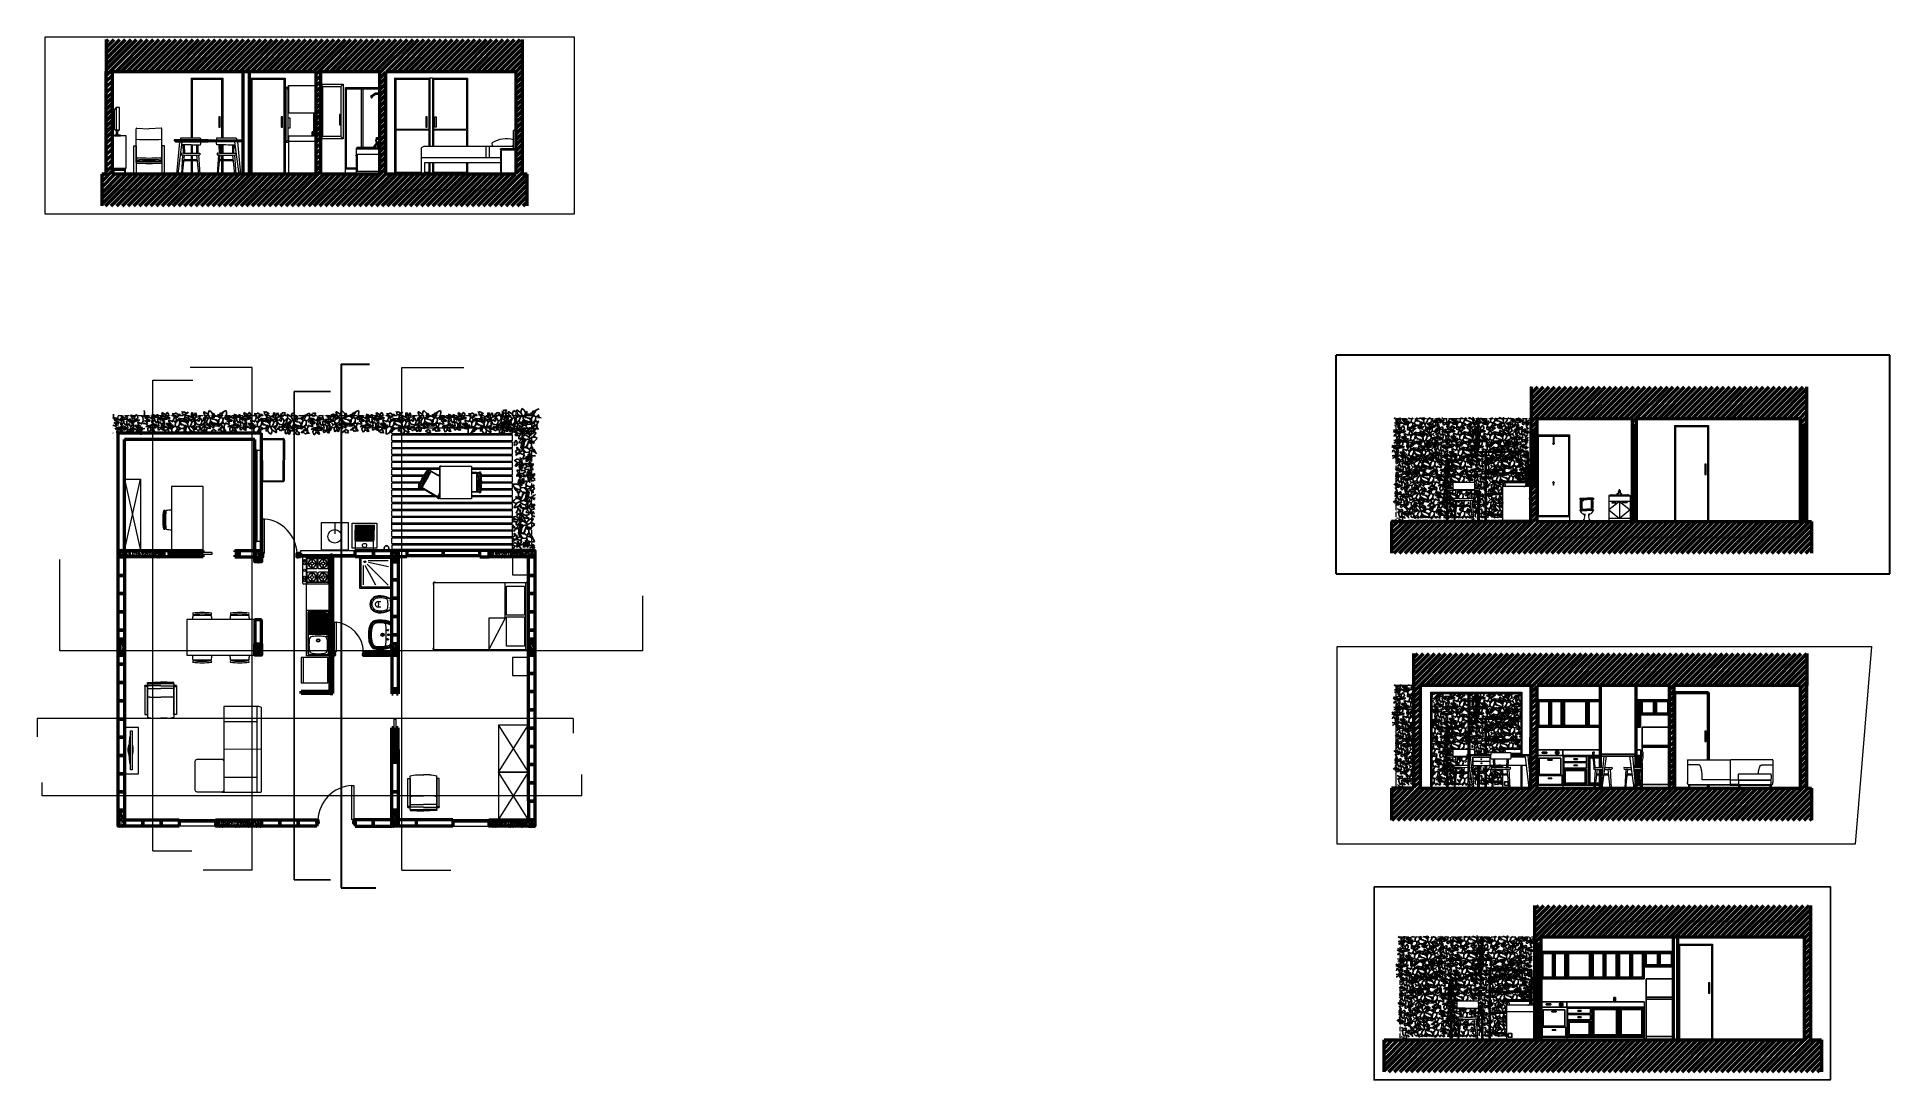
# Model space of a CAD drawing. Header units: inches. Extents: x 2960 to 8891, y 1487 to 4457.
# Drawn here: x 4825 to 8891, y 2094 to 4381 of the extents above; entities that cross this region are included whole.
import ezdxf

# ---------------------------------------------------------------- set-up
doc = ezdxf.new("R2010")
doc.units = ezdxf.units.IN
doc.header["$MEASUREMENT"] = 0
doc.linetypes.add('DASHED2', pattern=[0.25, 0.125, -0.125])
doc.linetypes.add('HIDDEN', pattern=[0.375, 0.25, -0.125])
for name, color, linetype, lineweight in [('A-DOOR-FULL', 90, 'Continuous', 18), ('A-ELEV-PATT', 8, 'Continuous', 18), ('A-FLOR-FTPT', 6, 'HIDDEN', 13), ('A-FLOR-PATT', 8, 'Continuous', 50), ('A-FURN', 8, 'Continuous', 20), ('A-FURN-BATH', 175, 'Continuous', 20), ('A-GLAZ-FULL', 4, 'Continuous', 30), ('A-WALL-FULL', 7, 'Continuous', 50), ('costruzioni', 2, 'Continuous', 18), ('G-HEDGE', 96, 'Continuous', 25), ('sezione 6', 211, 'Continuous', 20)]:
    doc.layers.add(name, color=color, linetype=linetype, lineweight=lineweight)
for name, color, linetype in [('lavatrice', 251, 'Continuous'), ('sezione 5', 240, 'Continuous'), ('VERDE_siepe', 96, 'Continuous')]:
    doc.layers.add(name, color=color, linetype=linetype)
pattern_1 = [(50, (8344.929, 11365.425), (9.1092334, -0.796954), [0.9525, -10.4775]), (355, (8344.929, 11365.425), (-1.762141, 9.552832), [0.762, -8.382]), (100.451, (8345.688, 11365.359), (7.347125, 8.755834), [0.8095, -8.9045]), (46.1842, (8344.929, 11367.965), (13.553952, -2.102116), [1.42875, -15.71625]), (96.6356, (8346.059, 11367.79), (11.870212, 12.371278), [1.21425, -13.35675]), (351.184, (8344.93, 11367.965), (11.87023, 12.371256), [1.143, -12.573]), (21, (8346.199, 11367.33), (7.580744, -5.113276), [0.9525, -10.4775]), (326, (8346.199, 11367.33), (3.090101, 9.209398), [0.762, -8.382]), (71.4514, (8346.831, 11366.904), (10.6708245, 4.096143), [0.8095, -8.9045]), (37.5, (8344.9293, 11365.4252), (0.1544302, 4.227752), [0, -8.2804, 0, -8.509, 0, -8.41375]), (7.5, (8344.9293, 11365.425), (3.3409831, 5.0090287), [0, -4.8514, 0, -8.0899, 0, -3.20675]), (327.5, (8342.0972, 11365.4252), (6.7795298, -0.2864372), [0, -3.175, 0, -9.906, 0, -13.1445]), (317.5, (8340.827, 11365.425), (7.406459, 1.2713246), [0, -4.1275, 0, -6.5786, 0, -9.3345])]
pattern_2 = [(50, (8344.429, 11365.425), (9.1092334, -0.796954), [0.9525, -10.4775]), (355, (8344.429, 11365.425), (-1.762141, 9.552832), [0.762, -8.382]), (100.451, (8345.188, 11365.359), (7.347125, 8.755834), [0.8095, -8.9045]), (46.1842, (8344.429, 11367.965), (13.553952, -2.102116), [1.42875, -15.71625]), (96.6356, (8345.559, 11367.79), (11.870212, 12.371278), [1.21425, -13.35675]), (351.184, (8344.43, 11367.965), (11.87023, 12.371256), [1.143, -12.573]), (21, (8345.699, 11367.33), (7.580744, -5.113276), [0.9525, -10.4775]), (326, (8345.699, 11367.33), (3.090101, 9.209398), [0.762, -8.382]), (71.4514, (8346.331, 11366.904), (10.6708245, 4.096143), [0.8095, -8.9045]), (37.5, (8344.4293, 11365.4252), (0.1544302, 4.227752), [0, -8.2804, 0, -8.509, 0, -8.41375]), (7.5, (8344.4293, 11365.425), (3.3409831, 5.0090287), [0, -4.8514, 0, -8.0899, 0, -3.20675]), (327.5, (8341.5972, 11365.4252), (6.7795298, -0.2864372), [0, -3.175, 0, -9.906, 0, -13.1445]), (317.5, (8340.327, 11365.425), (7.406459, 1.2713246), [0, -4.1275, 0, -6.5786, 0, -9.3345])]

# ---------------------------------------------------------------- blocks, each defined once
blk = doc.blocks.new('A$C08E36EE4')
for p, q in [((-28, 59.1), (-28.6, 59.1)), ((-28.6, 55.8), (-11.7, 55.8)), ((5.1, 55.8), (-11.7, 55.8)), ((4.6, 59.1), (5.1, 59.1)), ((-25.4, 44.9), (-11.7, 44.9)), ((1.9, 44.9), (-11.7, 44.9)), ((-19.8, 18.2), (-11.5, 18.2)), ((-3.6, 18.2), (-11.9, 18.2))]:
    blk.add_line(p, q)
for points in [[(-31.7, 22.7), (-28.6, 22.7), (-28.6, 59.4), (-31.7, 59.4)], [(-31.7, 59.4), (-28.6, 59.4), (-28.6, 58.3), (-31.7, 58.3)], [(-28.6, 63.4), (-27.6, 63.4), (-27.6, 61.8), (-28.6, 61.8)], [(5.1, 63.4), (4.2, 63.4), (4.2, 61.8), (5.1, 61.8)], [(8.3, 22.7), (5.1, 22.7), (5.1, 59.4), (8.3, 59.4)], [(8.3, 59.4), (5.1, 59.4), (5.1, 58.3), (8.3, 58.3)]]:
    blk.add_lwpolyline(points, close=True)
for points in [[(-28.6, 61.8), (-28.6, 19.4)], [(-28, 61.8), (-11.7, 61.8)], [(-11.7, 59.1), (-28, 59.1)], [(-27.6, 63.2), (-20.1, 63.9), (-11.7, 64.2)], [(-27.6, 62.1), (-20.4, 62.7), (-11.7, 63.1)], [(4.2, 63.2), (-3.4, 63.9), (-11.7, 64.2)], [(4.1, 62.1), (-3, 62.7), (-11.7, 63.1)], [(4.6, 61.8), (-11.7, 61.8)], [(-11.7, 59.1), (4.6, 59.1)], [(5.1, 61.8), (5.1, 19.4)]]:
    blk.add_lwpolyline(points)
for centre, radius, start, end in [((-25.1, 51.4), 6.56, 237.8862, 267.5576), ((-25.1, 38.3), 6.56, 92.4424, 122.1138), ((1.7, 51.4), 6.56, 272.4424, 302.1138), ((1.7, 38.3), 6.56, 57.8862, 87.5576), ((-20.6, 46.3), 28, 253.4121, 271.5567), ((-2.9, 46.3), 28, 268.4433, 286.5879)]:
    blk.add_arc(centre, radius, start, end)
blk = doc.blocks.new('A$C245B2C86')
for p, q in [((-86, 181.4), (-84.9, 182.4)), ((-47.9, 170.5), (-47.9, 84.8)), ((24.3, 182.4), (24, 84.8)), ((97.3, 84.8), (97.3, 170.5)), ((50, 79.2), (50, 84.8)), ((135.9, 79.2), (136.1, 84.8))]:
    blk.add_line(p, q)
for points in [[(-86, 181.4), (-87.2, 176.1), (-87.2, 84.8), (136.2, 84.8), (135.8, 181), (135.1, 182.4), (-84.9, 182.4)], [(-87.2, 176.1), (-86.5, 171.9), (-85.8, 170.5), (135.1, 170.5), (135.8, 171.7)]]:
    blk.add_lwpolyline(points)
blk.add_lwpolyline([(55, 84.2), (130.9, 84.2, -0.414214), (135.9, 79.2), (135.9, 14.7, -0.414214), (130.9, 9.7), (55, 9.7, -0.414214), (50, 14.7), (50, 79.2, -0.414214)], format="xyb", close=True)
blk = doc.blocks.new('finestra 1')
at = {"layer": 'A-FLOR-PATT'}
for points in [[(43.09, -91.33), (43.09, -91.328), (43.076, -91.328), (43.076, -91.307), (43.09, -91.307), (43.09, -91.304), (43.073, -91.304), (43.073, -91.33)], [(43.857, -91.33), (43.857, -91.328), (43.871, -91.328), (43.871, -91.307), (43.857, -91.307), (43.857, -91.304), (43.873, -91.304), (43.873, -91.33)]]:
    blk.add_hatch(color=256, dxfattribs=at).paths.add_polyline_path(points)
at = {"layer": 'A-FURN'}
for p, q in [((43.073, -91.294), (43.873, -91.294)), ((43.873, -91.434), (43.073, -91.434))]:
    blk.add_line(p, q, dxfattribs=at)
at = {"layer": 'A-GLAZ-FULL'}
for p, q in [((43.073, -91.304), (43.873, -91.304)), ((43.09, -91.304), (43.073, -91.304)), ((43.073, -91.33), (43.873, -91.33)), ((43.076, -91.328), (43.076, -91.307)), ((43.09, -91.328), (43.076, -91.328)), ((43.08, -91.311), (43.109, -91.311)), ((43.08, -91.324), (43.08, -91.311)), ((43.08, -91.324), (43.109, -91.324)), ((43.873, -91.304), (43.09, -91.304)), ((43.09, -91.307), (43.09, -91.304)), ((43.09, -91.33), (43.09, -91.328)), ((43.099, -91.315), (43.842, -91.315)), ((43.099, -91.32), (43.099, -91.315)), ((43.099, -91.32), (43.842, -91.32)), ((43.109, -91.315), (43.109, -91.311)), ((43.109, -91.324), (43.109, -91.32)), ((43.861, -91.311), (43.832, -91.311)), ((43.832, -91.315), (43.832, -91.311)), ((43.832, -91.324), (43.832, -91.32)), ((43.861, -91.324), (43.832, -91.324)), ((43.842, -91.315), (43.842, -91.32)), ((43.861, -91.324), (43.861, -91.311)), ((43.873, -91.304), (43.873, -91.33))]:
    blk.add_line(p, q, dxfattribs=at)
at = {"layer": 'A-WALL-FULL'}
for p, q in [((43.073, -91.294), (43.073, -91.434)), ((43.873, -91.434), (43.873, -91.294))]:
    blk.add_line(p, q, dxfattribs=at)
blk = doc.blocks.new('doccia')
at = {"layer": 'A-FURN'}
for p, q in [((53.81, -83.602), (53.81, -84.026)), ((54.091, -84.034), (53.856, -83.602)), ((54.362, -84.038), (53.902, -83.571)), ((53.918, -83.491), (54.363, -83.491)), ((54.367, -83.635), (53.926, -83.538))]:
    blk.add_line(p, q, dxfattribs=at)
for points in [[(53.738, -83.411), (54.438, -83.411), (54.438, -84.111), (53.738, -84.111)], [(53.768, -83.441), (54.408, -83.441), (54.408, -84.081), (53.768, -84.081)]]:
    blk.add_lwpolyline(points, close=True, dxfattribs=at)
blk.add_circle((53.847, -83.52), 0.02, dxfattribs=at)
blk = doc.blocks.new('porta scorrevole')
at = {"layer": 'A-DOOR-FULL'}
for p, q in [((113.376, -84.257), (113.376, -85.007)), ((113.376, -84.257), (113.421, -84.257)), ((113.421, -84.257), (113.421, -85.007)), ((113.376, -85.007), (113.421, -85.007))]:
    blk.add_line(p, q, dxfattribs=at)
blk = doc.blocks.new('letto')
at = {"layer": 'A-FURN'}
for p, q in [((27.439, 13.524), (25.423, 13.524)), ((25.423, 12.065), (25.423, 13.524)), ((26.99, 12.747), (26.99, 13.524)), ((27.433, 13.506), (27.433, 12.08)), ((27.498, 13.506), (27.498, 12.08)), ((26.99, 12.747), (26.631, 12.747)), ((26.631, 12.747), (26.631, 12.066)), ((26.99, 12.747), (26.631, 12.066)), ((25.423, 12.065), (27.436, 12.066))]:
    blk.add_line(p, q, dxfattribs=at)
for points in [[(27.408, 13.455), (27.408, 12.815), (27.013, 12.815), (27.013, 13.455)], [(27.408, 12.777), (27.408, 12.137), (27.013, 12.137), (27.013, 12.777)]]:
    blk.add_lwpolyline(points, close=True, dxfattribs=at)
for centre, radius, start, end in [((25.439, 13.51), 0.032, 25.9785, 241.2286), ((27.465, 13.506), 0.0323, 0.6423, 179.7148), ((25.434, 12.077), 0.0324, 108.721, 339.676), ((27.465, 12.081), 0.0324, 181.2656, 357.9557)]:
    blk.add_arc(centre, radius, start, end, dxfattribs=at)
blk = doc.blocks.new('lavabo')
at = {"layer": 'A-FURN-BATH', "color": 251}
for p, q in [((15.727, 25.477), (15.727, 26.23)), ((15.727, 26.23), (16.104, 26.23)), ((15.749, 26.188), (15.749, 25.518)), ((15.756, 26.188), (15.756, 25.518)), ((15.774, 25.822), (15.774, 26.19)), ((15.779, 26.219), (16.06, 26.219)), ((15.779, 26.211), (16.06, 26.211)), ((15.792, 25.822), (15.792, 26.196)), ((15.811, 25.822), (15.811, 26.196)), ((15.829, 25.822), (15.829, 26.196)), ((15.847, 25.822), (15.847, 26.196)), ((15.865, 25.822), (15.865, 26.196)), ((15.883, 25.822), (15.883, 26.196)), ((15.901, 25.822), (15.901, 26.196)), ((15.919, 25.822), (15.919, 26.196)), ((15.938, 25.822), (15.938, 26.196)), ((15.956, 25.822), (15.956, 26.196)), ((15.974, 25.822), (15.974, 26.196)), ((15.992, 25.822), (15.992, 26.196)), ((16.01, 25.822), (16.01, 26.196)), ((16.028, 25.822), (16.028, 26.196)), ((16.047, 25.822), (16.047, 26.196)), ((16.065, 25.822), (16.065, 26.181)), ((16.083, 26.188), (16.083, 25.518)), ((16.09, 26.188), (16.09, 25.518)), ((16.104, 26.23), (16.104, 25.477)), ((16.104, 25.477), (15.727, 25.477)), ((16.06, 25.496), (15.779, 25.496)), ((16.06, 25.488), (15.779, 25.488))]:
    blk.add_line(p, q, dxfattribs=at)
for centre, radius in [((15.919, 25.732), 0.0286), ((15.919, 25.732), 0.0207), ((16.064, 25.797), 0.0122)]:
    blk.add_circle(centre, radius, dxfattribs=at)
for centre, radius, start, end in [((15.779, 26.188), 0.0301, 90, 180), ((15.779, 26.188), 0.0226, 90, 180), ((16.06, 26.188), 0.0301, 0, 90), ((16.06, 26.188), 0.0226, 0, 90), ((16.61, 25.659), 0.843, 174.0822, 180.001), ((16.61, 25.659), 0.843, 179.999, 185.9178), ((15.828, 25.739), 0.0565, 100.3812, 172.77), ((15.828, 25.579), 0.0565, 187.23, 259.6188), ((15.919, 25.239), 0.565, 90, 100.3812), ((15.919, 25.239), 0.565, 79.6188, 90), ((16.011, 25.739), 0.0565, 7.23, 79.6188), ((16.011, 25.579), 0.0565, 280.3812, 352.77), ((15.229, 25.659), 0.843, 359.999, 5.9178), ((15.229, 25.659), 0.843, 354.0822, 0.001), ((15.779, 25.518), 0.0301, 180, 270), ((15.779, 25.518), 0.0226, 180, 270), ((15.919, 26.079), 0.565, 259.6188, 270), ((15.919, 26.079), 0.565, 270, 280.3812), ((16.06, 25.518), 0.0226, 270, 0), ((16.06, 25.518), 0.0301, 270, 0)]:
    blk.add_arc(centre, radius, start, end, dxfattribs=at)
blk = doc.blocks.new('prosp frontale cucina')
at = {"layer": 'A-FURN', "linetype": 'Continuous', "lineweight": -3}
for p, q in [((1752.3, -591.1), (1824.3, -591.1)), ((1760.3, -593.1), (1780.3, -593.1)), ((1760.3, -593.1), (1760.3, -645.5)), ((1780.3, -593.1), (1780.3, -645.5)), ((1782.3, -595.3), (1818.3, -595.3)), ((1782.3, -595.3), (1782.3, -643.3)), ((1818.3, -595.3), (1818.3, -643.3)), ((1824.3, -591.1), (1836.3, -591.1)), ((1824.3, -591.1), (1824.3, -817.4)), ((1829.3, -602.1), (1831.3, -602.1)), ((1829.3, -602.1), (1829.3, -604.1)), ((1829.3, -602.1), (1829.3, -610.1)), ((1829.3, -604.1), (1831.3, -604.1)), ((1829.3, -606.1), (1831.3, -606.1)), ((1829.3, -608.1), (1831.3, -608.1)), ((1831.3, -602.1), (1831.3, -604.1)), ((1831.3, -602.1), (1831.3, -610.1)), ((1836.3, -591.1), (1836.3, -757.4)), ((1886.3, -591.1), (1886.3, -647.3)), ((1888.3, -593.1), (1944.3, -593.1)), ((1888.3, -593.1), (1888.3, -618.2)), ((1888.3, -593.1), (1890.2, -595)), ((1890.2, -595), (1942.4, -595)), ((1890.2, -595), (1890.2, -616.3)), ((1942.4, -595), (1944.3, -593.1)), ((1942.4, -595), (1942.4, -616.3)), ((1944.3, -593.1), (1944.3, -618.2)), ((1946.3, -591.1), (1946.3, -647.3)), ((1760.3, -645.5), (1780.3, -645.5)), ((1760.3, -649.2), (1794.3, -649.2)), ((1760.3, -649.2), (1760.3, -699.4)), ((1760.3, -649.2), (1763.4, -652.3)), ((1773.7, -615.4), (1774.7, -615.4)), ((1773.7, -615.4), (1773.7, -623.2)), ((1773.7, -623.2), (1774.7, -623.2)), ((1774.7, -615.4), (1774.7, -623.2)), ((1782.3, -643.3), (1818.3, -643.3)), ((1791.1, -652.3), (1794.3, -649.2)), ((1794.3, -649.2), (1794.3, -699.4)), ((1796.3, -649.2), (1808.4, -649.2)), ((1796.3, -649.2), (1796.3, -699.4)), ((1808.4, -649.2), (1808.4, -699.4)), ((1810.1, -649.2), (1822.3, -649.2)), ((1810.1, -649.2), (1810.1, -699.4)), ((1814, -624.3), (1814, -614.3)), ((1814, -614.3), (1815.4, -614.3)), ((1814, -624.3), (1815.4, -624.3)), ((1815.4, -624.3), (1815.4, -614.3)), ((1822.3, -649.2), (1822.3, -699.4)), ((1824.3, -647.5), (1836.3, -647.5)), ((1826.6, -633.5), (1826.3, -635.1)), ((1826.3, -635.1), (1828.3, -635.1)), ((1826.3, -635.1), (1826.6, -636.6)), ((1827.4, -632.2), (1826.6, -633.5)), ((1826.6, -633.5), (1830.3, -635.1)), ((1826.6, -636.6), (1828.4, -635.8)), ((1826.6, -636.6), (1827.4, -637.9)), ((1827.4, -632.2), (1828.7, -631.4)), ((1827.4, -632.2), (1828.9, -633.7)), ((1827.4, -637.9), (1830.3, -635.1)), ((1827.4, -637.9), (1828.7, -638.8)), ((1828.4, -634.3), (1828.3, -635.1)), ((1828.3, -635.1), (1830.3, -635.1)), ((1828.3, -635.1), (1828.4, -635.8)), ((1828.9, -633.7), (1828.4, -634.3)), ((1828.4, -635.8), (1830.3, -635.1)), ((1828.4, -635.8), (1828.9, -636.5)), ((1828.7, -631.4), (1830.3, -631.1)), ((1828.7, -631.4), (1830.3, -635.1)), ((1830.3, -635.1), (1828.7, -638.8)), ((1828.7, -638.8), (1830.3, -639.1)), ((1828.9, -633.7), (1829.5, -633.2)), ((1828.9, -633.7), (1830.3, -635.1)), ((1828.9, -636.5), (1829.5, -636.9)), ((1829.3, -610.1), (1831.3, -610.1)), ((1829.3, -610.1), (1831.3, -610.1)), ((1829.3, -610.1), (1829.3, -612.1)), ((1829.3, -612.1), (1831.3, -612.1)), ((1829.5, -633.2), (1830.3, -633.1)), ((1829.5, -636.9), (1830.3, -637.1)), ((1830.3, -631.1), (1830.3, -633.1)), ((1830.3, -631.1), (1831.8, -631.4)), ((1831.8, -631.4), (1830.3, -635.1)), ((1830.3, -633.1), (1830.3, -635.1)), ((1830.3, -633.1), (1831, -633.2)), ((1831, -633.2), (1830.3, -635.1)), ((1830.3, -635.1), (1834, -633.5)), ((1830.3, -635.1), (1831.7, -633.7)), ((1830.3, -635.1), (1832.1, -634.3)), ((1830.3, -635.1), (1832.3, -635.1)), ((1830.3, -635.1), (1830.3, -637.1)), ((1830.3, -635.1), (1831.8, -638.8)), ((1830.3, -635.1), (1833.1, -637.9)), ((1830.3, -635.1), (1831, -636.9)), ((1830.3, -635.1), (1831.7, -636.5)), ((1830.3, -635.1), (1832.1, -635.8)), ((1830.3, -637.1), (1831, -636.9)), ((1830.3, -637.1), (1830.3, -639.1)), ((1830.3, -639.1), (1831.8, -638.8)), ((1831, -633.2), (1831.7, -633.7)), ((1831, -636.9), (1831.7, -636.5)), ((1831.3, -610.1), (1831.3, -612.1)), ((1833.1, -632.2), (1831.7, -633.7)), ((1831.7, -633.7), (1832.1, -634.3)), ((1832.1, -635.8), (1831.7, -636.5)), ((1831.8, -631.4), (1833.1, -632.2)), ((1831.8, -638.8), (1833.1, -637.9)), ((1832.1, -634.3), (1832.3, -635.1)), ((1832.3, -635.1), (1832.1, -635.8)), ((1832.1, -635.8), (1834, -636.6)), ((1832.3, -635.1), (1834.3, -635.1)), ((1833.1, -632.2), (1834, -633.5)), ((1834, -636.6), (1833.1, -637.9)), ((1834, -633.5), (1834.3, -635.1)), ((1834.3, -635.1), (1834, -636.6)), ((1886.3, -647.3), (1946.3, -647.3)), ((1886.3, -647.3), (1886.3, -701.4)), ((1888.3, -618.2), (1890.2, -616.3)), ((1888.3, -618.2), (1944.3, -618.2)), ((1888.3, -620.2), (1944.3, -620.2)), ((1888.3, -647), (1888.3, -621.9)), ((1888.3, -621.9), (1890.2, -623.9)), ((1888.3, -647), (1890.2, -645.1)), ((1888.3, -645.3), (1944.3, -645.3)), ((1888.3, -649.3), (1944.3, -649.3)), ((1888.3, -649.3), (1888.3, -699.5)), ((1888.3, -649.3), (1890.2, -651.3)), ((1890.2, -616.3), (1942.4, -616.3)), ((1890.2, -622.1), (1942.4, -622.1)), ((1890.2, -645.1), (1890.2, -623.9)), ((1890.2, -643.4), (1942.4, -643.4)), ((1890.6, -616.8), (1896.5, -616.8)), ((1890.6, -616.8), (1890.6, -617.6)), ((1890.6, -617.6), (1896.5, -617.6)), ((1890.6, -620.7), (1896.5, -620.7)), ((1890.6, -621.6), (1896.5, -621.6)), ((1890.6, -623.3), (1890.6, -622.5)), ((1890.6, -649.9), (1896.5, -649.9)), ((1890.6, -650.7), (1890.6, -649.9)), ((1896.5, -616.8), (1896.5, -617.6)), ((1896.5, -621.6), (1896.5, -620.7)), ((1896.5, -650.7), (1896.5, -649.9)), ((1942.4, -616.3), (1944.3, -618.2)), ((1942.4, -622.1), (1944.3, -620.2)), ((1942.4, -643.4), (1942.4, -622.1)), ((1942.4, -643.4), (1944.3, -645.3)), ((1942.4, -651.3), (1944.3, -649.3)), ((1944.3, -645.3), (1944.3, -620.2)), ((1944.3, -649.3), (1944.3, -699.5)), ((1946.3, -647.3), (1946.3, -701.4)), ((1763.4, -652.3), (1791.1, -652.3)), ((1763.4, -652.3), (1763.4, -696.3)), ((1791.1, -652.3), (1791.1, -696.3)), ((1801.9, -671.5), (1802.8, -671.5)), ((1801.9, -671.5), (1801.9, -679.3)), ((1801.9, -679.3), (1802.8, -679.3)), ((1802.8, -671.5), (1802.8, -679.3)), ((1815.7, -671.5), (1816.7, -671.5)), ((1815.7, -671.5), (1815.7, -679.3)), ((1815.7, -679.3), (1816.7, -679.3)), ((1816.7, -671.5), (1816.7, -679.3)), ((1890.2, -651.3), (1942.4, -651.3)), ((1890.2, -651.3), (1890.2, -697.6)), ((1890.6, -650.7), (1896.5, -650.7)), ((1942.4, -651.3), (1942.4, -697.6)), ((1760.3, -699.4), (1763.4, -696.3)), ((1760.3, -699.4), (1794.3, -699.4)), ((1760.3, -703.4), (1822.3, -703.4)), ((1760.3, -703.4), (1760.3, -759.4)), ((1760.3, -703.4), (1763.4, -706.6)), ((1763.4, -696.3), (1791.1, -696.3)), ((1763.4, -706.6), (1819.1, -706.6)), ((1763.4, -706.6), (1763.4, -756.3)), ((1779.6, -697.2), (1790.7, -697.2)), ((1779.6, -697.2), (1779.6, -698.6)), ((1779.6, -698.6), (1790.7, -698.6)), ((1790.7, -697.2), (1790.7, -698.6)), ((1791.1, -696.3), (1794.3, -699.4)), ((1796.3, -699.4), (1808.4, -699.4)), ((1810.1, -699.4), (1822.3, -699.4)), ((1819.1, -706.6), (1822.3, -703.4)), ((1819.1, -706.6), (1819.1, -756.3)), ((1822.3, -703.4), (1822.3, -759.4)), ((1886.3, -701.4), (1886.3, -757.4)), ((1886.3, -701.4), (1946.3, -701.4)), ((1888.3, -699.5), (1890.2, -697.6)), ((1888.3, -699.5), (1944.3, -699.5)), ((1888.3, -703.4), (1944.3, -703.4)), ((1888.3, -703.4), (1888.3, -729.5)), ((1888.3, -703.4), (1890.2, -705.3)), ((1888.3, -729.5), (1890.2, -727.5)), ((1888.3, -729.5), (1944.3, -729.5)), ((1888.3, -731.4), (1944.3, -731.4)), ((1888.3, -731.4), (1888.3, -757.5)), ((1888.3, -731.4), (1890.2, -733.3)), ((1890.2, -697.6), (1942.4, -697.6)), ((1890.2, -705.3), (1942.4, -705.3)), ((1890.2, -705.3), (1890.2, -727.5)), ((1890.2, -727.5), (1942.4, -727.5)), ((1890.6, -728.1), (1896.5, -728.1)), ((1890.6, -728.1), (1890.6, -728.9)), ((1890.6, -728.9), (1896.5, -728.9)), ((1896.5, -728.1), (1896.5, -728.9)), ((1898.3, -701.5), (1918.3, -701.5)), ((1942.4, -697.6), (1944.3, -699.5)), ((1942.4, -705.3), (1944.3, -703.4)), ((1942.4, -705.3), (1942.4, -727.5)), ((1942.4, -727.5), (1944.3, -729.5)), ((1942.4, -733.3), (1944.3, -731.4)), ((1944.3, -703.4), (1944.3, -729.5)), ((1944.3, -731.4), (1944.3, -757.5)), ((1946.3, -701.4), (1946.3, -759.4)), ((1760.3, -759.4), (1763.4, -756.3)), ((1760.3, -759.4), (1822.3, -759.4)), ((1760.3, -763.4), (1822.3, -763.4)), ((1760.3, -763.4), (1760.3, -815.4)), ((1760.3, -763.4), (1763.4, -766.6)), ((1763.4, -756.3), (1819.1, -756.3)), ((1763.4, -766.6), (1819.1, -766.6)), ((1763.4, -766.6), (1763.4, -812.3)), ((1807.6, -757.2), (1818.7, -757.2)), ((1807.6, -758.6), (1807.6, -757.2)), ((1807.6, -758.6), (1818.7, -758.6)), ((1807.6, -764.3), (1818.7, -764.3)), ((1807.6, -764.3), (1807.6, -765.7)), ((1807.6, -765.7), (1818.7, -765.7)), ((1818.7, -758.6), (1818.7, -757.2)), ((1818.7, -764.3), (1818.7, -765.7)), ((1819.1, -756.3), (1822.3, -759.4)), ((1819.1, -766.6), (1822.3, -763.4)), ((1819.1, -766.6), (1819.1, -812.3)), ((1822.3, -763.4), (1822.3, -815.4)), ((1836.3, -750.5), (1839.7, -750.5)), ((1836.3, -754.4), (1839.7, -754.4)), ((1836.3, -757.4), (1836.3, -817.4)), ((1838.5, -750.5), (1841.9, -750.5)), ((1838.5, -754.4), (1841.9, -754.4)), ((1839.7, -750.5), (1839.7, -754.4)), ((1841.9, -750.5), (1843.8, -750.5)), ((1841.9, -750.5), (1841.9, -754.4)), ((1841.9, -754.4), (1843.8, -754.4)), ((1843.8, -750.5), (1845.3, -750.5)), ((1843.8, -750.5), (1843.8, -754.4)), ((1843.8, -754.4), (1845.3, -754.4)), ((1845.3, -750.5), (1845.3, -754.4)), ((1886.3, -757.4), (1886.3, -817.4)), ((1886.3, -759.4), (1946.3, -759.4)), ((1888.3, -757.5), (1890.2, -755.6)), ((1888.3, -757.5), (1944.3, -757.5)), ((1888.3, -761.4), (1944.3, -761.4)), ((1888.3, -761.4), (1888.3, -787.5)), ((1888.3, -761.4), (1890.2, -763.3)), ((1890.2, -733.3), (1942.4, -733.3)), ((1890.2, -733.3), (1890.2, -755.6)), ((1890.2, -755.6), (1942.4, -755.6)), ((1890.2, -763.3), (1942.4, -763.3)), ((1890.2, -763.3), (1890.2, -785.5)), ((1890.6, -732), (1896.5, -732)), ((1890.6, -732.8), (1890.6, -732)), ((1890.6, -732.8), (1896.5, -732.8)), ((1896.5, -732.8), (1896.5, -732)), ((1942.4, -733.3), (1942.4, -755.6)), ((1942.4, -755.6), (1944.3, -757.5)), ((1942.4, -763.3), (1944.3, -761.4)), ((1942.4, -763.3), (1942.4, -785.5)), ((1944.3, -761.4), (1944.3, -787.5)), ((1946.3, -759.4), (1946.3, -817.4)), ((1760.3, -815.4), (1763.4, -812.3)), ((1763.4, -812.3), (1819.1, -812.3)), ((1819.1, -812.3), (1822.3, -815.4)), ((1888.3, -787.5), (1890.2, -785.5)), ((1888.3, -787.5), (1944.3, -787.5)), ((1888.3, -789.4), (1944.3, -789.4)), ((1888.3, -789.4), (1888.3, -815.5)), ((1888.3, -789.4), (1890.2, -791.3)), ((1890.2, -785.5), (1942.4, -785.5)), ((1890.2, -791.3), (1942.4, -791.3)), ((1890.2, -791.3), (1890.2, -813.6)), ((1890.6, -786.1), (1896.5, -786.1)), ((1890.6, -786.1), (1890.6, -786.9)), ((1890.6, -786.9), (1896.5, -786.9)), ((1890.6, -789.9), (1896.5, -789.9)), ((1890.6, -790.8), (1890.6, -789.9)), ((1890.6, -790.8), (1896.5, -790.8)), ((1896.5, -786.1), (1896.5, -786.9)), ((1896.5, -790.8), (1896.5, -789.9)), ((1942.4, -785.5), (1944.3, -787.5)), ((1942.4, -791.3), (1944.3, -789.4)), ((1942.4, -791.3), (1942.4, -813.6)), ((1944.3, -789.4), (1944.3, -815.5)), ((1752.3, -821.4), (1842.2, -821.4)), ((1752.3, -821.4), (1752.3, -881.4)), ((1760.3, -815.4), (1822.3, -815.4)), ((1760.3, -821.4), (1760.3, -881.4)), ((1842.2, -821.4), (1845.9, -821.4)), ((1842.2, -821.4), (1842.2, -881.4)), ((1845.9, -821.4), (1886.3, -821.4)), ((1845.9, -821.4), (1845.9, -881.4)), ((1886.3, -817.4), (1946.3, -817.4)), ((1886.3, -821.4), (1886.3, -881.4)), ((1888.3, -815.5), (1890.2, -813.6)), ((1888.3, -815.5), (1944.3, -815.5)), ((1890.2, -813.6), (1942.4, -813.6)), ((1913.1, -817.4), (1913.1, -881.4)), ((1915.1, -819.4), (1915.1, -848.4)), ((1915.1, -819.4), (1917.1, -821.4)), ((1915.1, -848.4), (1917.1, -846.4)), ((1915.1, -848.4), (1944.3, -848.4)), ((1915.1, -879.4), (1915.1, -850.4)), ((1915.1, -850.4), (1917.1, -852.4)), ((1917.1, -821.4), (1942.3, -821.4)), ((1917.1, -821.4), (1917.1, -846.4)), ((1917.1, -852.4), (1942.3, -852.4)), ((1917.1, -877.4), (1917.1, -852.4)), ((1917.5, -846.4), (1942.3, -846.4)), ((1917.5, -847), (1923.6, -847)), ((1917.5, -847), (1917.5, -847.9)), ((1917.5, -847.9), (1923.6, -847.9)), ((1917.5, -851), (1923.6, -851)), ((1917.5, -851.9), (1917.5, -851)), ((1917.5, -851.9), (1923.6, -851.9)), ((1923.6, -847), (1923.6, -847.9)), ((1923.6, -851.9), (1923.6, -851)), ((1942.3, -821.4), (1944.3, -819.4)), ((1942.3, -821.4), (1942.3, -846.4)), ((1942.3, -846.4), (1944.3, -848.4)), ((1942.3, -852.4), (1944.3, -850.4)), ((1942.3, -877.4), (1942.3, -852.4)), ((1942.4, -813.6), (1944.3, -815.5)), ((1944.3, -819.4), (1944.3, -848.4)), ((1946.3, -817.4), (1946.3, -881.4)), ((1752.3, -881.4), (1761.1, -881.4)), ((1761.1, -881.4), (1842.2, -881.4)), ((1842.2, -881.4), (1845.9, -881.4)), ((1845.9, -881.4), (1886.3, -881.4)), ((1915.1, -879.4), (1917.1, -877.4)), ((1917.1, -877.4), (1942.3, -877.4)), ((1942.3, -877.4), (1944.3, -879.4))]:
    blk.add_line(p, q, dxfattribs=at)
at = {"layer": 'A-FURN'}
for p, q in [((1752.3, -817.4), (1752.3, -591.1)), ((1758, -817.4), (1758, -591.1)), ((1946.3, -591.1), (1886.3, -591.1)), ((1824.3, -647.5), (1752.3, -647.5)), ((1946.3, -701.4), (1886.3, -701.4)), ((1845.3, -752.5), (1836.3, -752.5)), ((1758, -817.4), (1752.3, -817.4)), ((1836.3, -817.4), (1752.3, -817.4)), ((1752.3, -817.4), (1760.3, -817.4)), ((1944.3, -819.4), (1915.1, -819.4)), ((1944.3, -850.4), (1915.1, -850.4)), ((1944.3, -879.4), (1944.3, -850.4)), ((1752.3, -881.4), (1760.3, -881.4)), ((1946.3, -881.4), (1913.1, -881.4)), ((1944.3, -879.4), (1915.1, -879.4))]:
    blk.add_line(p, q, dxfattribs=at)

msp = doc.modelspace()

# ---------------------------------------------------------------- hatches: boundary and pattern name
at = {"layer": 'A-FLOR-PATT'}
for points in [[(5307.3, 3473.5), (5307.1, 3473.5), (5307.1, 3474.9), (5305, 3474.9), (5305, 3473.5), (5304.7, 3473.5), (5304.7, 3475.2), (5307.3, 3475.2)], [(5307.3, 3276.9), (5307.1, 3276.9), (5307.1, 3275.5), (5305, 3275.5), (5305, 3276.9), (5304.7, 3276.9), (5304.7, 3275.2), (5307.3, 3275.2)], [(5403.7, 3242.6), (5405.1, 3242.6), (5405.1, 3242.3), (5403.5, 3242.3), (5403.5, 3245), (5403.7, 3245)], [(5469.2, 3242.6), (5467.8, 3242.6), (5467.8, 3242.3), (5469.5, 3242.3), (5469.5, 3245), (5469.2, 3245)], [(5473.7, 3242.6), (5475.1, 3242.6), (5475.1, 3242.3), (5473.5, 3242.3), (5473.5, 3245), (5473.7, 3245)], [(5523.2, 3242.6), (5521.8, 3242.6), (5521.8, 3242.3), (5523.5, 3242.3), (5523.5, 3245), (5523.2, 3245)], [(5139.1, 2660.7), (5139.1, 2661), (5137.7, 2661), (5137.7, 2663.1), (5139.1, 2663.1), (5139.1, 2663.3), (5137.5, 2663.3), (5137.5, 2660.7)], [(5215.8, 2660.7), (5215.8, 2661), (5217.2, 2661), (5217.2, 2663.1), (5215.8, 2663.1), (5215.8, 2663.3), (5217.5, 2663.3), (5217.5, 2660.7)], [(5739.1, 2660.7), (5739.1, 2661), (5737.7, 2661), (5737.7, 2663.1), (5739.1, 2663.1), (5739.1, 2663.3), (5737.5, 2663.3), (5737.5, 2660.7)], [(5815.8, 2660.7), (5815.8, 2661), (5817.2, 2661), (5817.2, 2663.1), (5815.8, 2663.1), (5815.8, 2663.3), (5817.5, 2663.3), (5817.5, 2660.7)]]:
    msp.add_hatch(color=256, dxfattribs=at).paths.add_polyline_path(points)
h = msp.add_hatch(dxfattribs=at)
h.set_pattern_fill('AR-CONC', color=256, scale=0.05, style=0)
h.set_pattern_definition(pattern_1)
h.paths.add_polyline_path([(5003.5, 3255.3), (5003.5, 3241.3), (5103.5, 3241.3), (5103.5, 3254.9, 0.366815), (5100.3, 3254.3), (5099.9, 3254.7, -0.089578), (5100.8, 3255.3)])
h = msp.add_hatch(dxfattribs=at)
h.set_pattern_fill('AR-CONC', color=256, scale=0.05, style=0)
h.set_pattern_definition(pattern_2)
h.paths.add_polyline_path([(5317.5, 3255.3), (5303.5, 3255.3), (5303.5, 3230.3), (5317.5, 3230.3)])
h = msp.add_hatch(dxfattribs=at)
h.set_pattern_fill('AR-CONC', color=256, scale=0.05, style=0)
h.set_pattern_definition([(50, (8343.929, 11365.425), (9.1092334, -0.796954), [0.9525, -10.4775]), (355, (8343.929, 11365.425), (-1.762141, 9.552832), [0.762, -8.382]), (100.451, (8344.688, 11365.359), (7.347125, 8.755834), [0.8095, -8.9045]), (46.1842, (8343.929, 11367.965), (13.553952, -2.102116), [1.42875, -15.71625]), (96.6356, (8345.059, 11367.79), (11.870212, 12.371278), [1.21425, -13.35675]), (351.184, (8343.93, 11367.965), (11.87023, 12.371256), [1.143, -12.573]), (21, (8345.199, 11367.33), (7.580744, -5.113276), [0.9525, -10.4775]), (326, (8345.199, 11367.33), (3.090101, 9.209398), [0.762, -8.382]), (71.4514, (8345.831, 11366.904), (10.6708245, 4.096143), [0.8095, -8.9045]), (37.5, (8343.9293, 11365.4252), (0.1544302, 4.227752), [0, -8.2804, 0, -8.509, 0, -8.41375]), (7.5, (8343.9293, 11365.425), (3.3409831, 5.0090287), [0, -4.8514, 0, -8.0899, 0, -3.20675]), (327.5, (8341.0972, 11365.4252), (6.7795298, -0.2864372), [0, -3.175, 0, -9.906, 0, -13.1445]), (317.5, (8339.827, 11365.425), (7.406459, 1.2713246), [0, -4.1275, 0, -6.5786, 0, -9.3345])])
h.paths.add_polyline_path([(5603.5, 3230.3), (5617.5, 3230.3), (5617.5, 3255.3), (5603.5, 3255.3)])
h = msp.add_hatch(dxfattribs=at)
h.set_pattern_fill('AR-CONC', color=256, scale=0.05, style=0)
h.set_pattern_definition([(50, (9163.929, 11955.425), (9.1092334, -0.796954), [0.9525, -10.4775]), (355, (9163.929, 11955.425), (-1.762141, 9.552832), [0.762, -8.382]), (100.451, (9164.688, 11955.359), (7.347125, 8.755834), [0.8095, -8.9045]), (46.1842, (9163.929, 11957.965), (13.553952, -2.102116), [1.42875, -15.71625]), (96.6356, (9165.059, 11957.79), (11.870212, 12.371278), [1.21425, -13.35675]), (351.184, (9163.93, 11957.965), (11.87023, 12.371256), [1.143, -12.573]), (21, (9165.199, 11957.33), (7.580744, -5.113276), [0.9525, -10.4775]), (326, (9165.199, 11957.33), (3.090101, 9.209398), [0.762, -8.382]), (71.4514, (9165.831, 11956.904), (10.6708245, 4.096143), [0.8095, -8.9045]), (37.5, (9163.9293, 11955.4252), (0.1544302, 4.227752), [0, -8.2804, 0, -8.509, 0, -8.41375]), (7.5, (9163.9293, 11955.425), (3.3409831, 5.0090287), [0, -4.8514, 0, -8.0899, 0, -3.20675]), (327.5, (9161.0972, 11955.4252), (6.7795298, -0.2864372), [0, -3.175, 0, -9.906, 0, -13.1445]), (317.5, (9159.827, 11955.425), (7.406459, 1.2713246), [0, -4.1275, 0, -6.5786, 0, -9.3345])])
h.paths.add_polyline_path([(5817.5, 3255.3), (5817.5, 3241.3), (5917.5, 3241.3), (5917.5, 3255.3)])
h = msp.add_hatch(dxfattribs=at)
h.set_pattern_fill('AR-CONC', color=256, scale=0.05, style=0)
h.set_pattern_definition(pattern_1)
h.paths.add_polyline_path([(5017.5, 3060.3), (5003.5, 3060.3), (5003.5, 3025.3), (5017.5, 3025.3)])
h = msp.add_hatch(dxfattribs=at)
h.set_pattern_fill('AR-CONC', color=256, scale=0.05, style=0)
h.set_pattern_definition(pattern_2)
h.paths.add_polyline_path([(5317.5, 3050.3), (5303.5, 3050.3), (5303.5, 3025.3), (5317.5, 3025.3)])
h = msp.add_hatch(dxfattribs=at)
h.set_pattern_fill('AR-CONC', color=256, scale=0.05, style=0)
h.set_pattern_definition([(50, (8343.929, 11365.425), (9.1092334, -0.796954), [0.9525, -10.4775]), (355, (8343.929, 11365.425), (-1.762141, 9.552832), [0.762, -8.382]), (100.451, (8344.688, 11365.359), (7.347125, 8.755834), [0.8095, -8.9045]), (46.1842, (8343.929, 11367.965), (13.553952, -2.102116), [1.42875, -15.71625]), (96.6356, (8345.059, 11367.79), (11.870212, 12.371278), [1.21425, -13.35675]), (351.184, (8343.93, 11367.965), (11.87023, 12.371256), [1.143, -12.573]), (21, (8345.199, 11367.33), (7.580744, -5.113276), [0.9525, -10.4775]), (326, (8345.199, 11367.33), (3.090101, 9.209398), [0.762, -8.382]), (71.4514, (8345.831, 11366.904), (10.6708245, 4.096143), [0.8095, -8.9045]), (37.5, (8343.9293, 11365.4252), (0.1544302, 4.227752), [0, -8.2804, 0, -8.509, 0, -8.41375]), (7.5, (8343.9293, 11365.425), (3.3409831, 5.0090287), [0, -4.8514, 0, -8.0899, 0, -3.20675]), (327.5, (8341.0972, 11365.4252), (6.7795298, -0.2864372), [0, -3.175, 0, -9.906, 0, -13.1445]), (317.5, (8339.827, 11365.425), (7.406459, 1.2713246), [0, -4.1275, 0, -6.5786, 0, -9.3345])])
h.paths.add_polyline_path([(5603.5, 3025.3), (5617.5, 3025.3), (5617.5, 3050.3), (5603.5, 3050.3)])
h = msp.add_hatch(dxfattribs=at)
h.set_pattern_fill('AR-CONC', color=256, scale=0.05, style=0)
h.set_pattern_definition([(50, (9243.929, 11365.425), (9.1092334, -0.796954), [0.9525, -10.4775]), (355, (9243.929, 11365.425), (-1.762141, 9.552832), [0.762, -8.382]), (100.451, (9244.688, 11365.359), (7.347125, 8.755834), [0.8095, -8.9045]), (46.1842, (9243.929, 11367.965), (13.553952, -2.102116), [1.42875, -15.71625]), (96.6356, (9245.059, 11367.79), (11.870212, 12.371278), [1.21425, -13.35675]), (351.184, (9243.93, 11367.965), (11.87023, 12.371256), [1.143, -12.573]), (21, (9245.199, 11367.33), (7.580744, -5.113276), [0.9525, -10.4775]), (326, (9245.199, 11367.33), (3.090101, 9.209398), [0.762, -8.382]), (71.4514, (9245.831, 11366.904), (10.6708245, 4.096143), [0.8095, -8.9045]), (37.5, (9243.9293, 11365.4252), (0.1544302, 4.227752), [0, -8.2804, 0, -8.509, 0, -8.41375]), (7.5, (9243.9293, 11365.425), (3.3409831, 5.0090287), [0, -4.8514, 0, -8.0899, 0, -3.20675]), (327.5, (9241.0972, 11365.4252), (6.7795298, -0.2864372), [0, -3.175, 0, -9.906, 0, -13.1445]), (317.5, (9239.827, 11365.425), (7.406459, 1.2713246), [0, -4.1275, 0, -6.5786, 0, -9.3345])])
h.paths.add_polyline_path([(5917.5, 3060.3), (5903.5, 3060.3), (5903.5, 3025.3), (5917.5, 3025.3)])
h = msp.add_hatch(dxfattribs=at)
h.set_pattern_fill('AR-CONC', color=256, scale=0.05, style=0)
h.set_pattern_definition(pattern_1)
h.paths.add_polyline_path([(5003.5, 2650.3), (5017.5, 2650.3), (5017.5, 2685.3), (5003.5, 2685.3)])
h = msp.add_hatch(dxfattribs=at)
h.set_pattern_fill('AR-CONC', color=256, scale=0.05, style=0)
h.set_pattern_definition([(50, (8943.929, 10990.425), (9.1092334, -0.796954), [0.9525, -10.4775]), (355, (8943.929, 10990.425), (-1.762141, 9.552832), [0.762, -8.382]), (100.451, (8944.688, 10990.359), (7.347125, 8.755834), [0.8095, -8.9045]), (46.1842, (8943.929, 10992.965), (13.553952, -2.102116), [1.42875, -15.71625]), (96.6356, (8945.059, 10992.79), (11.870212, 12.371278), [1.21425, -13.35675]), (351.184, (8943.93, 10992.965), (11.87023, 12.371256), [1.143, -12.573]), (21, (8945.199, 10992.33), (7.580744, -5.113276), [0.9525, -10.4775]), (326, (8945.199, 10992.33), (3.090101, 9.209398), [0.762, -8.382]), (71.4514, (8945.831, 10991.904), (10.6708245, 4.096143), [0.8095, -8.9045]), (37.5, (8943.9293, 10990.4252), (0.1544302, 4.227752), [0, -8.2804, 0, -8.509, 0, -8.41375]), (7.5, (8943.9293, 10990.425), (3.3409831, 5.0090287), [0, -4.8514, 0, -8.0899, 0, -3.20675]), (327.5, (8941.0972, 10990.4252), (6.7795298, -0.2864372), [0, -3.175, 0, -9.906, 0, -13.1445]), (317.5, (8939.827, 10990.425), (7.406459, 1.2713246), [0, -4.1275, 0, -6.5786, 0, -9.3345])])
h.paths.add_polyline_path([(5617.5, 2685.3), (5603.5, 2685.3), (5603.5, 2650.3), (5617.5, 2650.3)])
h = msp.add_hatch(dxfattribs=at)
h.set_pattern_fill('AR-CONC', color=256, scale=0.05, style=0)
h.set_pattern_definition([(50, (8563.929, 11365.425), (9.1092334, -0.796954), [0.9525, -10.4775]), (355, (8563.929, 11365.425), (-1.762141, 9.552832), [0.762, -8.382]), (100.451, (8564.688, 11365.359), (7.347125, 8.755834), [0.8095, -8.9045]), (46.1842, (8563.929, 11367.965), (13.553952, -2.102116), [1.42875, -15.71625]), (96.6356, (8565.059, 11367.79), (11.870212, 12.371278), [1.21425, -13.35675]), (351.184, (8563.93, 11367.965), (11.87023, 12.371256), [1.143, -12.573]), (21, (8565.199, 11367.33), (7.580744, -5.113276), [0.9525, -10.4775]), (326, (8565.199, 11367.33), (3.090101, 9.209398), [0.762, -8.382]), (71.4514, (8565.831, 11366.904), (10.6708245, 4.096143), [0.8095, -8.9045]), (37.5, (8563.9293, 11365.4252), (0.1544302, 4.227752), [0, -8.2804, 0, -8.509, 0, -8.41375]), (7.5, (8563.9293, 11365.425), (3.3409831, 5.0090287), [0, -4.8514, 0, -8.0899, 0, -3.20675]), (327.5, (8561.0972, 11365.4252), (6.7795298, -0.2864372), [0, -3.175, 0, -9.906, 0, -13.1445]), (317.5, (8559.827, 11365.425), (7.406459, 1.2713246), [0, -4.1275, 0, -6.5786, 0, -9.3345])])
h.paths.add_polyline_path([(5217.5, 2664.3), (5217.5, 2650.3), (5317.5, 2650.3), (5317.5, 2664.3)])
h = msp.add_hatch(dxfattribs=at)
h.set_pattern_fill('AR-CONC', color=256, scale=0.05, style=0)
h.set_pattern_definition([(50, (9163.929, 11365.425), (9.1092334, -0.796954), [0.9525, -10.4775]), (355, (9163.929, 11365.425), (-1.762141, 9.552832), [0.762, -8.382]), (100.451, (9164.688, 11365.359), (7.347125, 8.755834), [0.8095, -8.9045]), (46.1842, (9163.929, 11367.965), (13.553952, -2.102116), [1.42875, -15.71625]), (96.6356, (9165.059, 11367.79), (11.870212, 12.371278), [1.21425, -13.35675]), (351.184, (9163.93, 11367.965), (11.87023, 12.371256), [1.143, -12.573]), (21, (9165.199, 11367.33), (7.580744, -5.113276), [0.9525, -10.4775]), (326, (9165.199, 11367.33), (3.090101, 9.209398), [0.762, -8.382]), (71.4514, (9165.831, 11366.904), (10.6708245, 4.096143), [0.8095, -8.9045]), (37.5, (9163.9293, 11365.4252), (0.1544302, 4.227752), [0, -8.2804, 0, -8.509, 0, -8.41375]), (7.5, (9163.9293, 11365.425), (3.3409831, 5.0090287), [0, -4.8514, 0, -8.0899, 0, -3.20675]), (327.5, (9161.0972, 11365.4252), (6.7795298, -0.2864372), [0, -3.175, 0, -9.906, 0, -13.1445]), (317.5, (9159.827, 11365.425), (7.406459, 1.2713246), [0, -4.1275, 0, -6.5786, 0, -9.3345])])
h.paths.add_polyline_path([(5817.5, 2664.3), (5817.5, 2650.3), (5917.5, 2650.3), (5917.5, 2664.3)])
at = {"layer": 'A-WALL-FULL'}
h = msp.add_hatch(dxfattribs=at)
h.set_pattern_fill('ANSI31', color=0, scale=70)
h.paths.add_polyline_path([(5890.8, 4375.7), (4977.2, 4375.7), (4977.2, 4305.7), (4977.2, 4080.7), (4967.2, 4080.7), (4967.2, 4010.7), (5890.8, 4010.7), (5900.8, 4010.7), (5900.8, 4080.7), (5890.8, 4080.7)])
h.paths.add_polyline_path([(5437.2, 4305.7), (5437.2, 4080.7), (4990.8, 4080.7), (4990.8, 4305.7)], flags=16)
h.paths.add_polyline_path([(5232.7, 4291), (5232.7, 4159.9), (5262.5, 4159.9, -0.025686), (5263, 4155.6), (5276.8, 4155.6), (5276.8, 4154.6), (5276.8, 4154.6), (5276.8, 4154.6), (5273.8, 4151.3), (5259.3, 4151.3), (5260.2, 4144.4, -0.000108), (5258, 4144.4), (5257.5, 4126.7, 0.002969), (5261.5, 4126.9, -0.163292), (5261.6, 4122.8, -0.005042), (5254.7, 4122.4), (5256, 4110.4), (5226.2, 4110.4), (5227.4, 4122.5, -0.005), (5220.6, 4122.9, -0.163098), (5220.7, 4127, 0.002994), (5224.8, 4126.8), (5224.2, 4144.6, -0.000225), (5219.7, 4144.6, -0.048034), (5219, 4151.3), (5201, 4151.3), (5184.3, 4151.3, -0.041559), (5183.6, 4144.4, -0.000222), (5179.1, 4144.4), (5178.6, 4126.7, 0.002969), (5182.7, 4126.9, -0.163292), (5182.7, 4122.8, -0.002218), (5179.7, 4122.6), (5182.4, 4080.7), (5180.3, 4080.7), (5177.1, 4110.4), (5147.3, 4110.4), (5148.6, 4122.5, -0.004972), (5141.8, 4122.9, -0.158926), (5141.8, 4127, 0.003033), (5145.9, 4126.8), (5145.4, 4144.6, -0.000112), (5143.1, 4144.6), (5144, 4151.3), (5129.4, 4151.3), (5126.4, 4154.6), (5126.4, 4155.6), (5140.3, 4155.6, -0.030615), (5141, 4159.9), (5163.3, 4159.9), (5163.3, 4291)], flags=0)
h.paths.add_polyline_path([(5293.7, 4291), (5369.7, 4291), (5367.2, 4289), (5296.3, 4289)], flags=0)
h.paths.add_polyline_path([(5224.1, 4205.9), (5227.2, 4205.9), (5227.2, 4183.4), (5224.1, 4183.4)], flags=0)
h.paths.add_polyline_path([(5099.4, 4180), (5099.4, 4142.9), (5104.7, 4142.9), (5104.7, 4080.7), (5099.4, 4080.7), (5099.4, 4080.8), (5071.1, 4080.8), (5042.7, 4080.8), (5042.7, 4080.7), (5037.4, 4080.7), (5037.4, 4142.9), (5042.7, 4142.9), (5042.7, 4180, -0.324917), (5043.9, 4181.1), (5071.1, 4180), (5097.9, 4181, -0.399411)], flags=0)
h.paths.add_polyline_path([(5371.2, 4270.7), (5377.2, 4270.7), (5377.2, 4214.7), (5437.2, 4214.7), (5437.2, 4152.7), (5377.2, 4152.7), (5377.2, 4150.7), (5371.2, 4150.7)], flags=0)
h.paths.add_polyline_path([(5428.8, 4164.7), (5428.8, 4168.1), (5428.8, 4170.3), (5428.8, 4172.2), (5428.8, 4173.7), (5432.7, 4173.7), (5432.7, 4172.2), (5432.7, 4170.3), (5432.7, 4166.9), (5432.7, 4164.7)], flags=0)
h.paths.add_polyline_path([(5006.1, 4227), (5006.1, 4177.4), (5004.8, 4177.4), (5004.8, 4175.3), (5001.7, 4175.3), (5001.7, 4165.9), (5008.7, 4165.9), (5008.7, 4164.4), (5020.7, 4164.4), (5020.7, 4093.4), (5019.8, 4093.4), (5019.8, 4080.7), (5017.2, 4080.7), (5017.2, 4089.2), (4994.3, 4089.2), (4994.3, 4080.7), (4991.6, 4080.7), (4991.6, 4092.2), (4991.6, 4093.4), (4990.8, 4093.4), (4990.8, 4164.4), (4995.6, 4164.4), (4995.6, 4165.9), (4998.7, 4165.9), (4998.7, 4175.3), (4994.4, 4179.1), (4994.4, 4221.6), (4998.9, 4227)], flags=0)
h.paths.add_polyline_path([(5361.1, 4205.9), (5364.2, 4205.9), (5364.2, 4183.4), (5361.1, 4183.4)], flags=0)
h.paths.add_polyline_path([(5376.7, 4203.8), (5379.8, 4203.8), (5379.8, 4181.2), (5376.7, 4181.2)], flags=0)
h.paths.add_polyline_path([(5098, 4113.7, -0.018851), (5071.1, 4112.7, -0.01885), (5044.1, 4113.7, -0.712478), (5045, 4116.8, 0.040847), (5097, 4117, -0.672224)], flags=0)
h.paths.add_polyline_path([(5099.4, 4107.2), (5099.4, 4104.4), (5086.3, 4104.4, -0.061076), (5056.3, 4104.4), (5042.7, 4104.4), (5042.7, 4107.2)], flags=0)
h.paths.add_polyline_path([(5447.2, 4305.7), (5577, 4305.7), (5576.9, 4080.7), (5501.9, 4080.7), (5447.2, 4080.7)], flags=16)
h.paths.add_polyline_path([(5447.2, 4277.9), (5497.2, 4277.9), (5497.2, 4157.9), (5447.2, 4157.9)], flags=0)
h.paths.add_polyline_path([(5452.2, 4272.9), (5492.2, 4272.9), (5492.2, 4162.9), (5452.2, 4162.9)], flags=0)
h.paths.add_polyline_path([(5501.9, 4270.7), (5576.9, 4270.7), (5576.9, 4080.7), (5525.9, 4080.7), (5525.9, 4092), (5501.9, 4092)], flags=0)
h.paths.add_polyline_path([(5575.1, 4267.3), (5575.1, 4137.6), (5576.9, 4137.6), (5576.9, 4087.2), (5527.4, 4087.2), (5527.4, 4124.2), (5576.9, 4124.2), (5576.9, 4137.6), (5526.9, 4137.6), (5526.9, 4139), (5537.6, 4139), (5537.6, 4267.3)], flags=0)
h.paths.add_polyline_path([(5488.7, 4211), (5491.7, 4211), (5491.7, 4188.4), (5488.7, 4188.4)], flags=0)
h.paths.add_polyline_path([(5560, 4253.2, -0.385396), (5560.9, 4253.1, -0.561751), (5561.9, 4253.9), (5562.4, 4254.3, -0.415148), (5563, 4254.7), (5564.1, 4253.3), (5567.8, 4256.3), (5568.1, 4256.3, 0.00937), (5567.6, 4256.1), (5564.1, 4253.3, -0.41828), (5563.6, 4252.9), (5563, 4252.5, -0.573728), (5562.1, 4251.7, -0.330824), (5562.2, 4251), (5559.7, 4247.8), (5556.7, 4251.6)], flags=0)
h.paths.add_polyline_path([(5590.8, 4305.7), (5876.8, 4305.7), (5876.8, 4080.7), (5876.8, 4080.7), (5870.4, 4080.7), (5813.9, 4080.7), (5590.8, 4080.7)], flags=16)
h.paths.add_polyline_path([(5573.4, 4156.9), (5573.4, 4156.6), (5573.4, 4156.6)], flags=0)
h.paths.add_polyline_path([(5571.1, 4159.1), (5571.1, 4159.1), (5571.2, 4159), (5571.2, 4159), (5571.2, 4158.9), (5571.3, 4158.5), (5571.4, 4158.1), (5571.4, 4158), (5571.4, 4157.9), (5571.4, 4157.9), (5571.4, 4157.8), (5571.4, 4157.7), (5571.4, 4157.7), (5571.4, 4157.6), (5571.4, 4157.2), (5571, 4157.1), (5571, 4157.1), (5570.9, 4157), (5570.9, 4157), (5570.8, 4157), (5570.8, 4157), (5570.7, 4156.9), (5570.7, 4156.9), (5570.6, 4156.9), (5570.6, 4156.8), (5570.5, 4156.8), (5570.5, 4156.8), (5570.4, 4156.7), (5570.3, 4156.7), (5570.3, 4156.6), (5570.2, 4156.6), (5570.2, 4156.5), (5570.1, 4156.5), (5570.1, 4156.4), (5570, 4156.3), (5570, 4156.2), (5569.9, 4156.2), (5569.9, 4156.1), (5569.8, 4156), (5569.8, 4155.9), (5569.7, 4155.8), (5569.7, 4155.7), (5569.7, 4155.6), (5569.6, 4155.5), (5569.6, 4155.4), (5569.6, 4155.3), (5569.5, 4155.2), (5569.5, 4155.1), (5569.4, 4154.7), (5569.2, 4154.1), (5569.1, 4153.7), (5569.1, 4153.6), (5569, 4153.4), (5569, 4153.3), (5568.9, 4153.2), (5568.9, 4153.1), (5568.9, 4153), (5568.9, 4152.9), (5568.8, 4152.8), (5568.8, 4152.8), (5568.8, 4152.7), (5568.8, 4152.7), (5568.8, 4152.6), (5568.7, 4152.6), (5568.7, 4152.6), (5568.7, 4152.5), (5568.7, 4152.5), (5568.5, 4152.3), (5568.5, 4152.8), (5568.7, 4153.5), (5568.9, 4154.4), (5569.1, 4155.1), (5569.3, 4155.7), (5569.4, 4156.3), (5569.6, 4156.9), (5569.7, 4157.2), (5569.8, 4157.5), (5569.9, 4157.8), (5570.1, 4158.5), (5570.2, 4158.9), (5570.2, 4159.1), (5570.3, 4159.3), (5570.3, 4159.4), (5570.4, 4159.5), (5570.4, 4159.5), (5570.4, 4159.6), (5570.4, 4159.6), (5570.4, 4159.6), (5570.4, 4159.7), (5570.4, 4159.7), (5570.4, 4159.7), (5570.7, 4159.9), (5571.1, 4159.4)], flags=0)
h.paths.add_polyline_path([(5609.9, 4291), (5687.2, 4291), (5689.9, 4291), (5692.7, 4291), (5769.9, 4291), (5769.9, 4141.6), (5827.7, 4141.6, -0.45835), (5823.7, 4149, -0.219994), (5870.5, 4155.7), (5870.5, 4135.8), (5876.8, 4135.8), (5876.8, 4133.8), (5876.8, 4080.7), (5843.7, 4080.7), (5843.7, 4085.4), (5841.9, 4085.4), (5841.9, 4105.1), (5769.9, 4105.1), (5769.9, 4080.7), (5767.4, 4083.9), (5695.2, 4083.9), (5692.7, 4080.7), (5692.7, 4105.1), (5687.2, 4105.1), (5687.2, 4080.7), (5684.6, 4083.9), (5675.6, 4083.9), (5675.6, 4080.7), (5669.1, 4080.7), (5669.1, 4083.9), (5612.5, 4083.9), (5609.9, 4080.7)], flags=0)
h.paths.add_polyline_path([(5612.5, 4289), (5684.6, 4289), (5684.6, 4178.9), (5612.5, 4178.9)], flags=0)
h.paths.add_polyline_path([(5569.6, 4147.6), (5569.6, 4147.6), (5569.6, 4147.7, -0.098491)], flags=0)
edge = h.paths.add_edge_path(flags=0)
edge.add_ellipse((5566.8, 4146.2), major_axis=(-0.2, 3.28), ratio=0.937727, start_angle=238.5202, end_angle=292.3019)
edge.add_line((5569.6, 4144.8), (5569.6, 4144.5))
edge.add_arc((5569.5, 4144.5), 0.0996, 0, 135)
edge.add_line((5569.4, 4144.6), (5564.7, 4139.8))
edge.add_line((5564.7, 4139.8), (5563.3, 4141.2))
edge.add_line((5563.3, 4141.2), (5569.6, 4147.6))
h.paths.add_polyline_path([(5570.3, 4152.8), (5570.7, 4152.9), (5571.6, 4149.6), (5571.1, 4149.6)], flags=0)
h.paths.add_polyline_path([(5695.2, 4289), (5767.4, 4289), (5767.4, 4178.9), (5695.2, 4178.9)], flags=0)
h.paths.add_polyline_path([(5678.6, 4205.9), (5681.6, 4205.9), (5681.6, 4183.4), (5678.6, 4183.4)], flags=0)
h.paths.add_polyline_path([(5698.2, 4205.9), (5701.3, 4205.9), (5701.3, 4183.4), (5698.2, 4183.4)], flags=0)
h.paths.add_polyline_path([(5841.9, 4131.2), (5843.7, 4131.2), (5843.7, 4109.6), (5841.9, 4109.6)], flags=0)
h = msp.add_hatch(dxfattribs=at)
h.set_pattern_fill('ANSI31', color=0, scale=70)
h.paths.add_polyline_path([(8708.5, 3614.1), (8103.3, 3614.1), (8103.3, 3544.1), (8103.2, 3544.1), (8103.1, 3516), (8116.7, 3516), (8116.7, 3544.1), (8325.8, 3544.1), (8325.8, 3528.8), (8333.5, 3528.8), (8333.5, 3544.1), (8694.4, 3544.1), (8694.4, 3528.8), (8708.5, 3528.8), (8708.5, 3544.1)])
h.paths.add_polyline_path([(8718.5, 3318.8), (8708.5, 3318.8), (8232.6, 3318.8), (8232.6, 3318.8), (8217.9, 3318.8), (8116.7, 3318.8), (8116.7, 3396), (8102.9, 3396), (8102.7, 3318.8), (7807.3, 3318.8), (7797.3, 3318.8), (7797.3, 3248.8), (8718.5, 3248.8)])
h = msp.add_hatch(dxfattribs=at)
h.set_pattern_fill('ANSI31', color=0, scale=70)
h.paths.add_polyline_path([(8718.5, 2733.4), (8708.5, 2733.4), (8708.5, 2958.7), (8708.5, 3028.7), (7846.1, 3028.7), (7846.1, 2733.4), (7797.3, 2733.4), (7797.3, 2663.4), (8718.5, 2663.4)])
h.paths.add_polyline_path([(7860.4, 2733.4), (7860.4, 2958.7), (8103.2, 2958.7), (8102.7, 2733.4)], flags=16)
h.paths.add_polyline_path([(8052.8, 2739.4), (8044.8, 2739.4), (8044.8, 2747.4), (8052.8, 2747.4)], flags=0)
h.paths.add_polyline_path([(8038.9, 2741.9), (8036.3, 2743), (8035.4, 2742.4), (8033.8, 2743.7), (8031.5, 2742.8), (8030.9, 2741.6), (8030.2, 2741.6), (8028, 2742.7), (8030.6, 2743.8), (8031.5, 2742.8), (8033.8, 2743.7), (8035.5, 2745.5), (8038.4, 2745.4), (8039.9, 2744.7), (8040.2, 2743.1), (8040.5, 2742.5)], flags=0)
h.paths.add_polyline_path([(8116.7, 2733.4), (8116.7, 2958.7), (8407.1, 2958.7), (8407.1, 2733.4)], flags=16)
h.paths.add_polyline_path([(8023.1, 2755), (8021.4, 2754.4), (8022.4, 2757.2), (8025.3, 2759.6), (8027.5, 2760.3), (8030.9, 2758)], flags=0)
h.paths.add_polyline_path([(8012.1, 2750.1), (8012.1, 2749.8), (8011.8, 2749.8), (8012.1, 2750.1), (8012.1, 2750.5), (8011.2, 2752.1), (8012.3, 2753.7), (8011.7, 2754.6), (8011.2, 2759.5), (8015.3, 2764.4), (8016.3, 2764.7), (8016.8, 2762.7), (8018.2, 2760.9), (8018.3, 2758.1), (8017.5, 2756), (8014.5, 2753.9), (8012.3, 2753.7), (8011.2, 2752.1), (8012.2, 2750.3)], flags=0)
h.paths.add_polyline_path([(8014.4, 2750.1), (8012.1, 2750.1), (8011.8, 2749.8), (8012.1, 2749.8)], flags=0)
h.paths.add_polyline_path([(8025.8, 2770.2), (8025.8, 2770.2), (8025.8, 2770.2)], flags=0)
h.paths.add_polyline_path([(8037.5, 2780.8), (8037.3, 2780.7), (8037.3, 2780.6)], flags=0)
h.paths.add_polyline_path([(8028.6, 2781.2), (8027.9, 2779.9), (8027.3, 2779.9), (8025.1, 2781), (8027.7, 2782.2)], flags=0)
h.paths.add_polyline_path([(7981.6, 2761.3), (7980.1, 2763), (7975.2, 2766.7), (7974.7, 2771.5), (7978.2, 2770.7), (7978.6, 2770.8), (7978.8, 2771), (7979.4, 2770), (7979, 2769.6), (7982.7, 2763.8)], flags=0)
h.paths.add_polyline_path([(7997.3, 2768.4), (7995.6, 2767.2), (7994, 2765.7), (7992.2, 2765.6), (7990.5, 2766.4), (7992.2, 2770.2), (7991.9, 2770.8), (7997, 2770.6)], flags=0)
h.paths.add_polyline_path([(7959.4, 2765.2), (7959.4, 2765.2), (7959.4, 2765.2)], flags=0)
h.paths.add_polyline_path([(7957.7, 2744.7), (7956.1, 2743.1), (7955.1, 2742.5), (7953.8, 2742.6), (7953.2, 2742.9), (7950.9, 2742.4), (7948.9, 2741.2), (7948.9, 2741.5), (7947.1, 2742.9), (7945.8, 2741.7), (7945.1, 2740.7), (7944.1, 2741.1), (7942.3, 2742.4), (7940.7, 2742.5), (7938.4, 2741.3), (7937.5, 2743.8), (7938.2, 2744.9), (7939.5, 2744.5), (7942.6, 2743.4), (7944.6, 2743.6), (7945.6, 2744.5), (7946, 2746.4), (7945.1, 2747.8), (7944.5, 2749.4), (7943.3, 2750.4), (7942.6, 2750.4), (7940.8, 2751.8), (7942.4, 2752.4), (7943.6, 2751.7), (7943.3, 2750.4), (7944.5, 2749.4), (7946.5, 2751.2), (7948.1, 2751.1), (7949.8, 2753), (7950.1, 2753.3), (7950.6, 2755.5), (7950.5, 2755.5), (7950.5, 2755.2), (7950.1, 2753.3), (7949.8, 2753), (7948.1, 2751.1), (7948, 2748.7), (7946.9, 2746.4), (7947.1, 2742.9), (7949.2, 2741.3), (7950.9, 2742.4), (7953.2, 2742.9), (7953.9, 2744.5), (7954.5, 2744.8), (7955.9, 2746.3), (7955.9, 2746.6), (7956.9, 2747.6), (7957.7, 2752.6), (7956.2, 2754.6), (7954.1, 2756), (7951.1, 2755.3), (7947, 2762.1), (7950.8, 2762.2), (7950.9, 2763.5), (7952.6, 2766.9), (7954.5, 2765.6), (7954.7, 2763.3), (7955.3, 2762.7), (7953.6, 2759.9), (7954.1, 2756), (7956.2, 2754.6), (7957.7, 2752.6), (7956.9, 2747.6), (7956.8, 2746.6)], flags=0)
h.paths.add_polyline_path([(8042.1, 2814.9), (8041.8, 2815.9), (8038.8, 2818.8), (8037.4, 2818.3), (8034.9, 2819.4), (8033.9, 2818.8), (8035, 2815.3), (8033.7, 2814.7), (8033.1, 2814.7), (8029.4, 2818.1), (8028.8, 2818.1), (8026.6, 2819.1), (8022.7, 2818.4), (8022.4, 2818), (8021.7, 2818.1), (8017.1, 2813.2), (8016.8, 2813.5), (8007.4, 2812.3), (8015.4, 2819.6), (8018.3, 2819.8), (8018.8, 2824), (8019.9, 2823.7), (8021.2, 2822.8), (8022.2, 2821.2), (8023.5, 2822.5), (8027.1, 2824.2), (8027.9, 2827.7), (8031.3, 2832.7), (8029.2, 2834.4), (8021.7, 2831.5), (8019.9, 2830.9), (8021, 2833.7), (8023.8, 2836), (8026.1, 2836.7), (8029.5, 2834.5), (8029.2, 2834.4), (8031.3, 2832.7), (8032.7, 2833.8), (8034.9, 2834.1), (8036.1, 2832.8), (8036.8, 2833.4), (8038.4, 2833.3), (8038.7, 2833.6), (8038.4, 2834.3), (8041.1, 2837.7), (8041.8, 2837.7), (8043.2, 2837.6), (8044.2, 2837.7), (8044.2, 2837.6), (8052.1, 2837.2), (8057, 2832.8), (8056.5, 2830.6), (8056.2, 2830.3), (8054.5, 2828.5), (8054.4, 2826.1), (8053.3, 2823.7), (8052.4, 2823.8), (8051.5, 2825.1), (8050.9, 2826.7), (8049.7, 2827.7), (8049, 2827.8), (8047.2, 2829.1), (8043.7, 2830.5), (8041.4, 2830.9), (8039.2, 2832.3), (8038.4, 2833.3), (8036.8, 2833.4), (8036.1, 2832.8), (8036, 2829.6), (8036.5, 2827.3), (8036.5, 2826.7), (8041.5, 2823), (8041.1, 2822.7), (8041.4, 2821.1), (8041.7, 2820.4), (8039, 2818.9), (8039, 2818.6), (8041.8, 2815.9), (8042, 2815), (8042.1, 2815)], flags=0)
h.paths.add_polyline_path([(7998.5, 2808.8), (7993.4, 2809), (7989.8, 2810.5), (7987.8, 2812.3), (7986.7, 2815.4), (7987.7, 2816.6), (7990.5, 2813.7), (7993.9, 2812.2), (7994.6, 2812.8), (7994, 2817.1), (7995.2, 2820.7), (7996.6, 2822.3), (7999.9, 2817.2), (8000.4, 2814.1), (8000.7, 2813.5), (8000.3, 2812.5), (8001.2, 2810.3), (8000.8, 2809.3)], flags=0)
h.paths.add_polyline_path([(7935.1, 2745.6), (7934.7, 2745.3), (7932.1, 2743.8), (7932.4, 2742.2), (7932.7, 2741.6), (7931, 2741), (7928.5, 2742.1), (7927.5, 2741.5), (7926, 2742.8), (7925.2, 2742.5), (7924.8, 2742.1), (7924.7, 2742.3), (7925.2, 2742.5), (7926.1, 2743.6), (7927.3, 2747.3), (7926.8, 2751.6), (7927.5, 2752.2), (7929.9, 2751.1), (7929.6, 2752.3), (7929.7, 2755.5), (7928.5, 2756.8), (7928, 2756.7), (7927.6, 2756), (7927.9, 2755.4), (7925.1, 2755.5), (7924.9, 2755.3), (7924.7, 2755.5), (7922.8, 2755.6), (7922.6, 2757.9), (7924.3, 2759.1), (7925.9, 2760.6), (7926.7, 2760.6), (7925.3, 2764.3), (7925.1, 2764.4), (7925.4, 2764.7), (7926, 2769.4), (7928.7, 2773.1), (7932.5, 2769.2), (7932.5, 2769.2), (7934.1, 2766.9), (7935.2, 2764.2), (7934.2, 2761.7), (7934.7, 2760.4), (7932, 2757), (7932.3, 2756.3), (7932, 2756), (7930.4, 2756.1), (7929.7, 2755.5), (7929.6, 2752.3), (7930.1, 2750), (7930.1, 2749.4)], flags=0)
h.paths.add_polyline_path([(7951.1, 2794.3), (7948.1, 2793.6), (7944, 2800.4), (7947.9, 2800.5), (7950.6, 2798.2)], flags=0)
h.paths.add_polyline_path([(8016.8, 2835.5), (8017, 2835.7), (8016.8, 2836)], flags=0)
h.paths.add_polyline_path([(8018, 2827.2), (8012.9, 2826.5), (8010.7, 2826.6), (8010.7, 2826.3), (8010.4, 2826.3), (8010.7, 2826.6), (8010.7, 2826.9), (8009.8, 2828.6), (8010.8, 2830.1), (8013.1, 2830.3), (8013.7, 2829.4), (8016.9, 2828.9), (8020.4, 2829.4)], flags=0)
h.paths.add_polyline_path([(7974.1, 2846.7), (7975.2, 2846.3), (7976.5, 2846.5), (7977.4, 2847.5), (7978, 2846.5), (7976.3, 2844.8), (7976.6, 2844.3), (7978.9, 2844.5), (7979.9, 2846.1), (7978.9, 2847.9), (7979, 2848), (7976.8, 2848.1), (7973.6, 2847.7), (7973.5, 2847.6)], flags=0)
h.paths.add_polyline_path([(7986.6, 2823.6), (7986.1, 2826.7), (7986.1, 2826.7), (7981, 2820.5), (7979.7, 2819.6), (7979.1, 2820.3), (7979.2, 2823), (7980.2, 2826.7), (7983.1, 2830.3), (7980.7, 2830.5), (7976.6, 2829.6), (7976.7, 2831.2), (7979.7, 2833.3), (7984.5, 2833.5), (7984.5, 2834.1), (7980.2, 2837.8), (7981, 2837.9), (7979.9, 2838.7), (7975.9, 2833.8), (7974.9, 2833.5), (7974.3, 2835.5), (7972.9, 2837.3), (7972.9, 2840.3), (7973, 2840.3), (7973.7, 2842.2), (7976, 2843.8), (7977.5, 2843), (7976.8, 2842.1), (7974.2, 2841.9), (7974.2, 2840.3), (7973, 2840.3), (7972.9, 2840.1), (7972.9, 2837.3), (7974.3, 2835.5), (7974.9, 2833.5), (7975.9, 2833.8), (7979.9, 2838.7), (7979.5, 2843.6), (7983, 2842.8), (7987.5, 2835.9), (7987.1, 2835.1), (7987.7, 2834.3), (7989.4, 2835.5), (7991, 2837), (7992.7, 2837.1), (7994.5, 2836.2), (7992.8, 2832.5), (7993, 2831.8), (7996.7, 2830.3), (7998.7, 2828.5), (7999.8, 2825.4), (7998.8, 2824.2), (7996, 2827.1), (7992.6, 2828.6), (7991.9, 2828), (7992.4, 2823.7), (7991.3, 2820.1), (7989.9, 2818.5)], flags=0)
h.paths.add_polyline_path([(8068.3, 2847.2), (8067.2, 2845.6), (8065.6, 2845.4), (8064.2, 2844), (8061.7, 2840), (8061.1, 2840.6), (8060.9, 2842.1), (8057.9, 2842.2), (8057.3, 2840.8), (8057.2, 2840.1), (8055.5, 2840.1), (8055.2, 2840.7), (8057.2, 2842.2), (8057.9, 2842.2), (8059, 2844.3), (8060.9, 2842.9), (8061.1, 2843.1), (8059.9, 2845.9), (8061.4, 2846), (8062.9, 2845.3), (8063.2, 2844.8), (8063.5, 2845), (8064.7, 2845), (8065.5, 2845.6), (8063.3, 2851.5), (8061.5, 2851.3), (8059.1, 2850.4), (8056.5, 2848.3), (8055.8, 2848.7), (8049.5, 2849.9), (8048.1, 2849.8), (8045.3, 2848.9), (8045.8, 2845.6), (8045.1, 2845), (8044.2, 2845.3), (8042.7, 2847.1), (8041.5, 2848), (8038.3, 2849.1), (8037, 2848.5), (8037.6, 2846.9), (8038.1, 2845.6), (8037.8, 2844.7), (8034.3, 2845.3), (8032.3, 2846.2), (8031.7, 2841.6), (8031.1, 2842), (8030.6, 2842.3), (8030.6, 2842.2), (8030.6, 2842.3), (8025.8, 2845.7), (8026.5, 2850.6), (8025.6, 2851.9), (8025, 2851.9), (8020.3, 2847), (8020, 2847.4), (8010.6, 2846.1), (8018.7, 2853.5), (8021.5, 2853.7), (8022, 2857.8), (8023.2, 2857.6), (8024.5, 2856.6), (8025.4, 2855.1), (8026.8, 2856.3), (8030.4, 2858.1), (8031.2, 2861.6), (8033.9, 2865.6), (8033.3, 2866.6), (8032.7, 2868), (8032.4, 2868.2), (8024.9, 2865.4), (8023.2, 2864.7), (8024.2, 2867.5), (8027.1, 2869.9), (8029.3, 2870.6), (8027.4, 2873.3), (8023.7, 2873.5), (8022.6, 2873), (8024.7, 2870.4), (8024, 2869.4), (8023.3, 2870.5), (8022, 2870.8), (8020.9, 2870.5), (8020.1, 2869.4), (8020.1, 2868.4), (8019.3, 2866.3), (8016.3, 2864.2), (8016.9, 2863.2), (8020.1, 2862.8), (8023.7, 2863.2), (8021.2, 2861), (8016.2, 2860.4), (8013.9, 2860.5), (8013.9, 2860.1), (8013.3, 2860.2), (8006.7, 2856), (8004.5, 2857.7), (8009.8, 2860.6), (8010.5, 2861.6), (8013.1, 2862.4), (8014.1, 2864), (8013.5, 2865), (8010, 2865.7), (8008.7, 2865.5), (8009, 2865.8), (8009.5, 2866.5), (8005.5, 2872.7), (8006.6, 2875.2), (8008.1, 2873.5), (8012, 2870.6), (8013.7, 2873.5), (8013.7, 2874), (8013.3, 2877.5), (8016.3, 2878.1), (8017.6, 2876.1), (8017.9, 2876), (8018.7, 2876.2), (8016.8, 2878), (8017.3, 2880.2), (8017.6, 2880.5), (8019.3, 2882.3), (8020.9, 2882.2), (8022.9, 2884.1), (8024.1, 2883.1), (8024.8, 2883), (8026.6, 2881.7), (8030.1, 2880.2), (8032.4, 2879.8), (8034.5, 2878.5), (8035.2, 2877.6), (8035.6, 2880.6), (8038.3, 2884.3), (8042.1, 2880.4), (8043.7, 2878.1), (8044.3, 2876.6), (8044.6, 2876.4), (8052.1, 2879.3), (8053.8, 2879.9), (8052.8, 2877.1), (8049.9, 2874.8), (8047.7, 2874), (8049.6, 2871.3), (8053.3, 2871.1), (8054.4, 2871.6), (8052.3, 2874.3), (8053, 2875.2), (8053.7, 2874.1), (8055, 2873.8), (8056.1, 2874.1), (8057, 2875.3), (8056.9, 2876.2), (8057.7, 2878.3), (8060.7, 2880.4), (8060.1, 2881.4), (8056.9, 2881.9), (8053.4, 2881.4), (8055.8, 2883.6), (8060.9, 2884.3), (8063.1, 2884.2), (8063.1, 2884.5), (8063.4, 2884.5), (8063.1, 2884.2), (8063.1, 2883.9), (8064, 2882.2), (8066.6, 2883.1), (8072, 2882.5), (8073.2, 2881.5), (8075.2, 2882.1), (8075.1, 2882.3), (8075.3, 2882.2), (8075, 2882.1), (8075.2, 2879.8), (8075.7, 2879.5), (8075.3, 2878.8), (8074.8, 2873.5), (8073.7, 2869.6), (8070.4, 2866.6), (8065.9, 2865.8), (8067.4, 2863.8), (8066.5, 2858.7), (8066.5, 2857.8), (8067.3, 2855.8), (8070.4, 2852.5), (8070.1, 2850.7), (8068.4, 2847.2)], flags=0)
h.paths.add_polyline_path([(7944, 2784.7), (7943, 2784.7), (7942.1, 2786.1), (7941.6, 2787.7), (7943.6, 2789.5), (7945.1, 2789.5), (7946.8, 2791.3), (7947.2, 2791.6), (7947.6, 2793.8), (7947.6, 2793.8), (7947.6, 2793.5), (7947.2, 2791.6), (7946.8, 2791.3), (7945.1, 2789.5), (7945.1, 2787.1)], flags=0)
h.paths.add_polyline_path([(7932.7, 2776), (7933.2, 2772.7), (7932.6, 2772.1), (7931.6, 2772.5), (7930.2, 2774.2), (7928.9, 2775.1), (7925.7, 2776.2), (7924.6, 2779.8), (7923.1, 2781.1), (7924.7, 2783), (7925.4, 2784.6), (7926.1, 2785.5), (7927.2, 2787.7), (7927.2, 2788.3), (7926.7, 2790.6), (7926.8, 2793.8), (7925.6, 2795.1), (7925, 2795), (7925.3, 2795.6), (7923.8, 2798.9), (7924.7, 2799), (7926.5, 2798.1), (7925.3, 2795.6), (7925.6, 2795.1), (7926.8, 2793.8), (7926.7, 2790.6), (7927.2, 2788.3), (7927.2, 2787.7), (7932.1, 2783.9), (7931.8, 2783.6), (7932, 2782), (7932.3, 2781.4), (7929.7, 2779.9), (7929.7, 2779.6), (7932.5, 2776.9), (7932.7, 2776)], flags=0)
h.paths.add_polyline_path([(8036.9, 2848.5), (8036.3, 2848.6), (8032.7, 2851.9), (8032, 2851.9), (8029.8, 2853), (8032.4, 2854.2), (8033.4, 2853.2), (8035.6, 2854), (8037.3, 2855.9), (8038, 2857.4), (8038.7, 2858.4), (8039.7, 2860.6), (8039.8, 2861.2), (8039.2, 2863.5), (8039.4, 2866.6), (8038.2, 2868), (8036.4, 2871.6), (8035, 2875.5), (8034.7, 2875.6), (8032.6, 2873.1), (8033.2, 2871.8), (8032.1, 2869.3), (8029.2, 2867.5), (8028.3, 2868.5), (8032.5, 2873.4), (8032.6, 2873.1), (8034.6, 2875.6), (8026.6, 2881.3), (8025.6, 2881.3), (8025.3, 2881.2), (8025.3, 2881.3), (8026.6, 2881.3), (8032.9, 2876.9), (8035, 2877.2), (8035.4, 2877.5), (8037, 2877.4), (8037.6, 2878), (8038.9, 2876.7), (8040.6, 2873), (8042.1, 2869.2), (8042.4, 2869), (8044.4, 2871.5), (8043.8, 2872.8), (8044.9, 2875.4), (8047.8, 2877.1), (8048.7, 2876.1), (8044.5, 2871.3), (8044.4, 2871.5), (8042.4, 2869), (8050.4, 2863.4), (8051.5, 2863.3), (8052, 2863.5), (8053.3, 2862.8), (8052.9, 2861.6), (8054.1, 2860.6), (8056.1, 2862.4), (8057.7, 2862.3), (8059.4, 2864.2), (8059.7, 2864.5), (8060.1, 2866.4), (8060.1, 2866.7), (8058.3, 2868.4), (8059.4, 2868.7), (8056.6, 2873.2), (8060.4, 2873.4), (8060.5, 2874.7), (8062.2, 2878.1), (8063.8, 2877), (8063.5, 2879.7), (8067, 2878.9), (8068.3, 2879.1), (8068.4, 2879.2), (8068.6, 2879.1), (8068.3, 2879.1), (8068, 2878.9), (8067.5, 2878.1), (8071.5, 2872), (8070.4, 2869.5), (8068.9, 2871.1), (8065.1, 2874), (8063.3, 2871.2), (8063.3, 2870.6), (8063.7, 2867.2), (8060.7, 2866.5), (8059.5, 2868.5), (8059.1, 2868.6), (8058.3, 2868.4), (8060.2, 2866.7), (8059.7, 2864.5), (8059.4, 2864.2), (8057.7, 2862.3), (8057.6, 2859.9), (8056.6, 2857.6), (8056.7, 2854.1), (8058.8, 2852.5), (8058.6, 2852.4), (8058.6, 2852.7), (8056.7, 2854.1), (8055.4, 2852.8), (8054.7, 2851.9), (8053.8, 2852.3), (8051.9, 2853.6), (8050.3, 2853.7), (8048, 2852.5), (8045, 2849.8), (8042, 2852.7), (8040.7, 2852.2), (8038.1, 2853.3), (8037.2, 2852.7), (8035.6, 2854), (8033.4, 2853.2), (8032.7, 2851.9), (8034.7, 2850), (8035, 2850.4)], flags=0)
h.paths.add_polyline_path([(7914.1, 2746.5), (7914.1, 2746.5), (7914.1, 2746.6)], flags=0)
h.paths.add_polyline_path([(7910.5, 2747.4), (7907.6, 2747.2), (7902.5, 2747.4), (7902.1, 2747.1), (7904.8, 2742.2), (7904.1, 2740.3), (7896.6, 2743.8), (7895.5, 2741.3), (7894.2, 2741.4), (7891.2, 2744.7), (7889.5, 2743.2), (7888.5, 2742.6), (7887.2, 2742.6), (7886.6, 2743), (7887.3, 2744.5), (7888, 2744.8), (7889.3, 2746.4), (7889.3, 2746.7), (7890.3, 2747.6), (7891.2, 2752.7), (7889.7, 2754.7), (7887.5, 2756), (7887, 2759.9), (7888.8, 2762.7), (7888.2, 2763.4), (7887.9, 2765.6), (7887.6, 2765.9), (7887.8, 2766.1), (7888.3, 2765.9), (7890.6, 2767.8), (7889.5, 2768.4), (7888.9, 2768.6), (7887.6, 2769.6), (7889.2, 2770.1), (7890.3, 2770.7), (7890.9, 2771.4), (7888.1, 2772.8), (7889.4, 2774.7), (7891, 2777.9), (7891.3, 2779.7), (7888.2, 2783), (7887.4, 2785), (7887.4, 2785.9), (7888.3, 2791), (7886.8, 2793), (7891.3, 2793.7), (7894.6, 2796.8), (7895.7, 2800.7), (7896.2, 2806.2), (7895.9, 2809.3), (7891.8, 2808), (7890.2, 2806.9), (7890.4, 2806.7), (7891, 2806.6), (7892.3, 2805.9), (7893.7, 2804.5), (7894.4, 2803.4), (7894.4, 2803.4), (7894.4, 2803.4), (7893.7, 2804.5), (7892.3, 2805.9), (7891, 2806.6), (7890.4, 2806.7), (7890.2, 2806.9), (7888.9, 2806), (7888.9, 2806), (7888.8, 2806), (7890.2, 2806.9), (7889.2, 2807.8), (7890.7, 2808.3), (7891.8, 2808.8), (7892.4, 2809.5), (7889.6, 2810.9), (7890.9, 2812.9), (7892.5, 2816), (7892.8, 2817.8), (7889.7, 2821.2), (7888.9, 2823.1), (7888.9, 2824.1), (7889.8, 2829.1), (7888.3, 2831.1), (7892.8, 2831.9), (7896.1, 2834.9), (7897, 2838.2), (7896.9, 2838.4), (7895.5, 2839.7), (7894.2, 2840.5), (7893.6, 2840.6), (7892.4, 2841.6), (7893.9, 2842.1), (7895, 2842.7), (7895.7, 2843.4), (7892.9, 2844.8), (7891.2, 2844.5), (7889.8, 2843.2), (7887.3, 2839.2), (7886.7, 2839.8), (7886.5, 2842.1), (7889.1, 2844.2), (7890.3, 2844.1), (7891.2, 2844.7), (7889, 2850.7), (7889.1, 2852.9), (7888.4, 2853.3), (7889.1, 2854.9), (7889.8, 2855.2), (7891.1, 2856.7), (7891.1, 2857), (7892.1, 2857.9), (7893, 2863), (7891.5, 2865), (7889.3, 2866.4), (7888.9, 2870.1), (7888.8, 2870.2), (7888.8, 2870.2), (7886.1, 2872.6), (7886.1, 2873.9), (7887.9, 2877.3), (7889.4, 2876.2), (7889.2, 2878.9), (7888.6, 2879.8), (7889.6, 2881.4), (7888.6, 2883.2), (7888.7, 2883.4), (7888.7, 2883.7), (7889.4, 2883.6), (7895.9, 2887.8), (7898.1, 2886.1), (7892.9, 2883.2), (7892.2, 2882.2), (7897.6, 2881.7), (7898.8, 2880.7), (7900.8, 2881.3), (7899.6, 2884.5), (7900.6, 2885.8), (7903.4, 2882.9), (7906.8, 2881.3), (7907.5, 2882), (7907, 2886.3), (7908.2, 2889.9), (7909.5, 2891.5), (7912.8, 2886.3), (7913.3, 2883.3), (7913.3, 2883.3), (7918.4, 2889.5), (7919.7, 2890.4), (7920.3, 2889.7), (7920.2, 2886.9), (7919.2, 2883.3), (7916.3, 2879.7), (7918.7, 2879.5), (7922.8, 2880.3), (7922.7, 2878.7), (7921.9, 2878.2), (7926.5, 2874.9), (7927.1, 2874.6), (7927.3, 2875.5), (7925.3, 2876.7), (7924.4, 2877.8), (7927.6, 2878), (7927.8, 2879.7), (7928.8, 2881.1), (7926.2, 2882.2), (7924.4, 2883.9), (7923.8, 2886.2), (7926.7, 2886.4), (7931.8, 2886.2), (7932.2, 2886.5), (7929.5, 2891.4), (7930.2, 2893.3), (7937.7, 2889.7), (7938.8, 2892.2), (7940.1, 2892.2), (7940.4, 2894), (7942.1, 2897.4), (7938.7, 2896.5), (7938.4, 2899.6), (7938.9, 2905.1), (7939.1, 2905.7), (7938.5, 2906.6), (7938.5, 2906.6), (7939.4, 2906.7), (7940, 2908.9), (7935.5, 2907.8), (7931.6, 2908.6), (7928.6, 2910.6), (7927.7, 2911.7), (7934.4, 2912), (7935.4, 2912.3), (7936, 2913.3), (7933.5, 2914.3), (7929.5, 2916.1), (7927.6, 2917.8), (7927.1, 2920), (7930, 2920.2), (7935.1, 2920), (7935.4, 2920.3), (7932.7, 2925.2), (7933.5, 2927.1), (7941, 2923.6), (7942, 2926.1), (7943.3, 2926), (7943.6, 2927.9), (7945.2, 2931), (7946.5, 2932.9), (7943.7, 2934.3), (7944.3, 2935), (7945.4, 2935.6), (7947, 2936.1), (7945.7, 2937.1), (7945.1, 2937.3), (7943.8, 2938), (7942.4, 2939.4), (7941.7, 2940.5), (7941.7, 2940.5), (7941.7, 2940.5), (7942.4, 2939.4), (7943.8, 2938), (7945.1, 2937.3), (7945.7, 2937.1), (7945.9, 2936.9), (7947.3, 2937.9), (7948.5, 2937.8), (7951.1, 2939.9), (7953.2, 2938.4), (7958.2, 2938.5), (7958.5, 2937.8), (7956.6, 2936.3), (7952.7, 2936.5), (7952.4, 2935.9), (7953.8, 2932.6), (7952.3, 2932.5), (7950.9, 2933.2), (7949.8, 2934.7), (7948.1, 2933.2), (7950.4, 2927), (7952.2, 2927.2), (7954.6, 2928.2), (7957.2, 2930.2), (7957.9, 2929.9), (7959, 2926.6), (7959.9, 2926.3), (7961.8, 2924.9), (7963.4, 2924.8), (7964.6, 2922.9), (7961.4, 2924), (7959.5, 2923.7), (7958.5, 2922.8), (7958.1, 2920.9), (7959, 2919.6), (7959.6, 2918), (7960.8, 2917), (7961.5, 2916.9), (7963.3, 2915.6), (7961.7, 2915), (7960.4, 2915.7), (7960.8, 2917), (7959.6, 2918), (7957.6, 2916.1), (7956, 2916.2), (7954.3, 2914.4), (7954, 2914.1), (7953.5, 2911.9), (7953.6, 2911.8), (7953.6, 2912.2), (7954, 2914.1), (7954.3, 2914.4), (7956, 2916.2), (7956.1, 2918.6), (7957.2, 2921), (7957, 2924.5), (7954.9, 2926), (7953.2, 2925), (7950.9, 2924.4), (7950.2, 2922.9), (7949.6, 2922.6), (7948.2, 2921), (7948.2, 2920.7), (7947.2, 2919.8), (7946.3, 2914.7), (7947.9, 2912.7), (7950, 2911.4), (7953, 2912), (7957.1, 2905.3), (7953.3, 2905.2), (7953.3, 2904.6), (7955, 2904.6), (7955.3, 2904), (7953.3, 2902.5), (7952.5, 2902.5), (7951.5, 2900.4), (7949.6, 2901.8), (7949.3, 2901.6), (7950.6, 2898.8), (7949.1, 2898.7), (7947.6, 2899.3), (7947.2, 2899.9), (7947, 2899.7), (7945.8, 2899.7), (7944.9, 2899.1), (7947.2, 2893.2), (7948.9, 2893.4), (7951.3, 2894.3), (7954, 2896.4), (7954.6, 2896), (7955.8, 2892.8), (7956.7, 2892.4), (7958.6, 2891.1), (7960.2, 2891), (7962.4, 2892.2), (7963.4, 2889.7), (7963.3, 2889.6), (7963.9, 2888.6), (7962.6, 2888.6), (7961.4, 2889), (7958.2, 2890.1), (7956.3, 2889.9), (7955.3, 2889), (7954.9, 2887.1), (7955.8, 2885.7), (7956.3, 2884.1), (7957.6, 2883.1), (7958.2, 2883.1), (7960.1, 2881.7), (7958.5, 2881.2), (7957.2, 2881.8), (7957.6, 2883.1), (7956.3, 2884.1), (7954.3, 2882.3), (7952.8, 2882.4), (7951.1, 2880.5), (7950.7, 2880.2), (7950.3, 2878.3), (7950.3, 2878), (7953.4, 2875.2), (7954.4, 2877.2), (7956.3, 2875.9), (7958.9, 2878), (7960.1, 2878), (7960.2, 2878), (7957.1, 2873), (7955.4, 2870.2), (7955.9, 2866.3), (7958, 2864.9), (7959.5, 2863), (7958.7, 2857.9), (7957.7, 2857), (7957.7, 2856.6), (7956.3, 2855.1), (7955.7, 2854.8), (7955, 2853.2), (7955.6, 2852.9), (7955.5, 2850.7), (7957.8, 2844.5), (7956.3, 2843.2), (7953.9, 2839.1), (7953.6, 2838.6), (7955.5, 2836), (7958.1, 2836.2), (7958.1, 2837.1), (7959.3, 2838.3), (7959.3, 2858.6), (7962.4, 2858.6), (7962.4, 2837.1), (7963.3, 2837.2), (7963.6, 2838.2), (7964.2, 2837.2), (7964.2, 2837.2), (7963.3, 2837.2), (7962.6, 2834.9), (7959.3, 2831.8), (7954.8, 2831.1), (7952.6, 2832.5), (7949.6, 2831.8), (7945.5, 2838.5), (7949.4, 2838.7), (7949.4, 2839.2), (7947.6, 2839.2), (7947.4, 2839.8), (7949.3, 2841.3), (7950.1, 2841.3), (7951.2, 2843.4), (7953, 2842), (7953.3, 2842.3), (7952.1, 2845.1), (7953.6, 2845.2), (7955, 2844.5), (7955.4, 2843.9), (7955.7, 2844.2), (7957.3, 2844.1), (7957.8, 2844.5), (7955.5, 2850.7), (7953.7, 2850.4), (7951.3, 2849.5), (7948.6, 2847.5), (7948, 2847.8), (7941.7, 2849), (7940.2, 2849), (7937.5, 2848), (7938, 2844.7), (7937.3, 2844.1), (7936.4, 2844.5), (7934.9, 2846.2), (7933.7, 2847.1), (7930.5, 2848.2), (7929.2, 2847.7), (7929.2, 2847.6), (7931, 2845.7), (7932.7, 2843.3), (7933.8, 2840.6), (7934.4, 2841), (7935, 2841.5), (7935.2, 2841.5), (7936.8, 2842.4), (7937.7, 2841.4), (7937.8, 2841.4), (7938.5, 2842), (7940.1, 2841.9), (7940, 2840.3), (7942.6, 2839.9), (7943.2, 2838.9), (7941.2, 2838), (7942.5, 2836.4), (7944.3, 2836.3), (7949.1, 2831.9), (7948.7, 2829.8), (7948.3, 2829.4), (7946.7, 2827.6), (7946.6, 2825.2), (7945.5, 2822.9), (7944.5, 2822.9), (7944.1, 2821), (7943.1, 2820.1), (7941.2, 2819.9), (7938.1, 2820.9), (7936.8, 2821.3), (7936.1, 2820.4), (7934.1, 2819.2), (7933.8, 2819.5), (7931.2, 2818), (7929.6, 2817.5), (7927.1, 2818.5), (7926.1, 2818), (7927.2, 2814.4), (7925.9, 2813.8), (7926.5, 2812.2), (7927.1, 2810.9), (7926.7, 2809.9), (7924.9, 2810.3), (7924.7, 2810), (7923.2, 2810.6), (7920, 2812), (7918.5, 2813.2), (7918.5, 2812.3), (7921.8, 2809.5), (7921.1, 2808.3), (7914.8, 2809.2), (7914.7, 2809.2), (7915.4, 2807.8), (7915.9, 2805.7), (7915.9, 2804.8), (7917.7, 2802), (7916.6, 2799.5), (7916.6, 2799.6), (7914.5, 2800.2), (7912.2, 2799.7), (7916.5, 2796), (7916.4, 2795.3), (7917.6, 2793.4), (7917.3, 2792.4), (7918.1, 2790.2), (7917.8, 2789.2), (7918.1, 2788.6), (7913.1, 2782.6), (7913.2, 2782.5), (7911.7, 2781.5), (7911.1, 2782.2), (7911.2, 2784.8), (7911.1, 2784.8), (7912.2, 2788.6), (7915, 2792.2), (7912.7, 2792.4), (7908.6, 2791.5), (7908.7, 2793.1), (7911.6, 2795.2), (7916.4, 2795.3), (7916.5, 2796), (7912.2, 2799.7), (7914.5, 2800.2), (7915.1, 2800), (7914.6, 2800.7), (7914.4, 2801.7), (7910.1, 2804.9), (7906.1, 2800), (7905.1, 2799.7), (7904.5, 2801.7), (7903.1, 2803.5), (7903.1, 2806.3), (7903.9, 2808.4), (7906.9, 2810.5), (7906.3, 2811.5), (7903.1, 2811.9), (7899.5, 2811.5), (7902, 2813.7), (7907, 2814.3), (7909.3, 2814.2), (7909.3, 2814.6), (7909.9, 2814.5), (7916.5, 2818.7), (7917.4, 2818), (7918.8, 2818.3), (7921.4, 2819.4), (7919.3, 2823.4), (7919.8, 2825.4), (7919.6, 2826.7), (7919.6, 2826.7), (7914.6, 2820.7), (7914.7, 2820.7), (7913.2, 2819.6), (7912.6, 2820.3), (7912.7, 2823), (7912.6, 2822.9), (7913.7, 2826.7), (7916.5, 2830.4), (7914.2, 2830.6), (7910.1, 2829.7), (7910.2, 2831.3), (7913.1, 2833.4), (7917.9, 2833.5), (7918, 2834.1), (7913.7, 2837.8), (7914.4, 2838), (7913.4, 2838.8), (7909.3, 2833.8), (7908.3, 2833.6), (7907.8, 2835.5), (7906.4, 2837.3), (7906.3, 2840.1), (7907.1, 2842.3), (7910.1, 2844.4), (7909.5, 2845.3), (7906.3, 2845.8), (7902.8, 2845.3), (7905.2, 2847.5), (7910.3, 2848.2), (7912.5, 2848.1), (7912.5, 2848.4), (7913.1, 2848.4), (7919.7, 2852.6), (7920.6, 2851.9), (7922, 2852.1), (7924.6, 2853.3), (7922.5, 2857.2), (7923, 2859.3), (7922.8, 2860.6), (7922.8, 2860.6), (7917.9, 2854.6), (7918, 2854.6), (7916.4, 2853.5), (7915.8, 2854.2), (7915.9, 2856.8), (7915.9, 2856.8), (7916.9, 2860.6), (7919.8, 2864.2), (7917.4, 2864.4), (7913.3, 2863.5), (7913.4, 2865.1), (7916.4, 2867.2), (7921.2, 2867.4), (7921.2, 2868), (7916.9, 2871.7), (7914.3, 2872.4), (7912.6, 2874.4), (7911.7, 2875.7), (7910, 2874.5), (7908.4, 2873), (7906.7, 2872.9), (7904.9, 2873.8), (7906.7, 2877.5), (7906.4, 2878.2), (7902.7, 2879.7), (7900.9, 2881.3), (7900.7, 2881.3), (7900.9, 2879), (7901.3, 2878.7), (7900.9, 2878), (7900.4, 2872.7), (7899.3, 2868.8), (7903.9, 2869.9), (7907.8, 2869.1), (7910.8, 2867.1), (7911.7, 2866), (7904.9, 2865.7), (7904, 2865.4), (7903.3, 2864.5), (7905.8, 2863.4), (7909.9, 2861.6), (7911.7, 2859.9), (7912.3, 2857.7), (7909.4, 2857.5), (7904.3, 2857.7), (7904, 2857.4), (7906.6, 2852.5), (7905.9, 2850.6), (7898.4, 2854.1), (7897.3, 2851.6), (7896, 2851.7), (7895.7, 2849.9), (7894, 2846.4), (7897.4, 2847.4), (7897.7, 2844.3), (7897.2, 2838.8), (7897, 2838.2), (7897.6, 2837.2), (7897.6, 2837.2), (7896.7, 2837.2), (7896.1, 2834.9), (7900.6, 2836), (7904.5, 2835.3), (7907.5, 2833.3), (7908.4, 2832.2), (7901.7, 2831.8), (7900.7, 2831.5), (7900.1, 2830.6), (7902.6, 2829.5), (7906.6, 2827.8), (7908.5, 2826.1), (7909, 2823.8), (7906.1, 2823.6), (7901, 2823.9), (7900.7, 2823.6), (7903.4, 2818.6), (7902.7, 2816.8), (7895.1, 2820.3), (7894.1, 2817.8), (7892.8, 2817.8), (7892.5, 2816), (7890.9, 2812.9), (7889.6, 2810.9), (7892.4, 2809.5), (7891.8, 2808.8), (7890.7, 2808.3), (7889.2, 2807.8), (7890.2, 2806.9), (7891.8, 2808), (7895.9, 2809.3), (7896.2, 2806.2), (7895.7, 2800.7), (7894.6, 2796.8), (7899.1, 2797.9), (7903, 2797.1), (7906, 2795.1), (7906.9, 2794), (7900.2, 2793.7), (7899.2, 2793.4), (7898.6, 2792.5), (7901.1, 2791.4), (7905.1, 2789.6), (7907, 2787.9), (7907.5, 2785.7), (7904.6, 2785.5), (7899.5, 2785.7), (7899.2, 2785.4), (7901.9, 2780.5), (7901.1, 2778.6), (7893.6, 2782.1), (7892.6, 2779.6), (7891.3, 2779.7), (7891, 2777.9), (7889.4, 2774.7), (7888.1, 2772.8), (7890.9, 2771.4), (7890.3, 2770.7), (7889.2, 2770.1), (7887.6, 2769.6), (7888.9, 2768.6), (7889.5, 2768.4), (7890.7, 2767.7), (7891.8, 2767.7), (7894.7, 2769.7), (7898.9, 2770.9), (7899.2, 2767.9), (7898.6, 2762.3), (7897.5, 2758.5), (7902.1, 2759.6), (7906, 2758.8), (7909, 2756.8), (7909.9, 2755.7), (7903.1, 2755.4), (7902.2, 2755.1), (7901.5, 2754.2), (7904, 2753.1), (7908.1, 2751.3), (7909.9, 2749.6)], flags=0)
h.paths.add_polyline_path([(7915.1, 2761.4), (7913.6, 2763), (7908.6, 2766.8), (7904.6, 2761.8), (7903.6, 2761.6), (7903, 2763.5), (7901.6, 2765.3), (7901.6, 2768.1), (7902.4, 2770.2), (7905.3, 2772.4), (7904.8, 2773.3), (7901.6, 2773.8), (7898, 2773.3), (7900.5, 2775.5), (7905.5, 2776.2), (7907.7, 2776.1), (7907.8, 2776.4), (7908.4, 2776.4), (7915, 2780.6), (7917.1, 2778.9), (7914.4, 2777.3), (7917, 2775), (7917, 2773.4), (7917.7, 2771.8), (7918, 2769.3), (7917.3, 2766.1), (7915.9, 2764.2), (7916.2, 2763.9)], flags=0)
h.paths.add_polyline_path([(7908.1, 2776.4), (7907.8, 2776.4), (7907.7, 2776.1)], flags=0)
h.paths.add_polyline_path([(7913.2, 2771), (7911.7, 2770.8), (7908.2, 2771.6), (7907.6, 2772.6), (7908.6, 2774.1), (7911.2, 2775), (7913.5, 2774.7), (7913, 2771.4)], flags=0)
h.paths.add_polyline_path([(8002, 2840.4), (8000.4, 2839.2), (7998.8, 2837.7), (7997, 2837.6), (7995.2, 2838.4), (7997, 2842.2), (7996.7, 2842.9), (8001.8, 2842.6)], flags=0)
h.paths.add_polyline_path([(8047.2, 2855.1), (8047.1, 2855.1), (8047.1, 2855)], flags=0)
h.paths.add_polyline_path([(8044.4, 2856.5), (8044.6, 2854.9), (8044.9, 2854.3), (8042.3, 2852.8), (8042, 2853.4), (8041.7, 2855)], flags=0)
h.paths.add_polyline_path([(8041.6, 2867.2), (8041.8, 2867.4), (8041.9, 2867.7), (8042, 2867.5), (8041.8, 2867.4), (8041.8, 2867)], flags=0)
h.paths.add_polyline_path([(7984.3, 2854.4), (7983, 2853.5), (7982.4, 2854.1), (7982.4, 2856.9), (7983.5, 2860.5), (7986.3, 2864.2), (7983.9, 2864.4), (7979.9, 2863.5), (7980, 2865.1), (7980.7, 2865.6), (7976.1, 2868.9), (7975.5, 2869.2), (7975.4, 2868.3), (7977.3, 2867.1), (7978.2, 2866), (7975.1, 2865.8), (7975.5, 2869.2), (7974.1, 2872.9), (7973.2, 2872.9), (7971.4, 2873.7), (7972.1, 2875.2), (7971.7, 2875.6), (7971.4, 2876), (7971.4, 2876.3), (7970.4, 2877.4), (7970.5, 2877.5), (7970.4, 2878.3), (7971.1, 2878.1), (7971.2, 2881.2), (7970.7, 2883.5), (7970.7, 2884.1), (7971.8, 2886.3), (7972.5, 2887.3), (7973.2, 2888.8), (7974.8, 2890.7), (7973.3, 2892), (7972.2, 2895.6), (7973.5, 2896.2), (7973.5, 2896.3), (7971.9, 2897.8), (7973.1, 2897.3), (7972.9, 2897.8), (7972.3, 2899.1), (7972.7, 2900), (7976.2, 2899.4), (7978.2, 2898.5), (7978.3, 2899.8), (7977.6, 2900.4), (7978.3, 2901.7), (7978.6, 2901.6), (7978.8, 2903.1), (7977.4, 2906.8), (7976.5, 2906.7), (7974.7, 2907.6), (7975.8, 2910), (7975.6, 2910.6), (7974.3, 2911.9), (7974.5, 2915.1), (7973.9, 2917.4), (7974, 2918), (7975, 2920.2), (7975.7, 2921.1), (7976.4, 2922.7), (7973.5, 2922.8), (7972, 2923.5), (7971.7, 2925.1), (7971.4, 2925.8), (7973.1, 2926.3), (7975.6, 2925.3), (7976.6, 2925.9), (7975.4, 2929.4), (7976.7, 2930), (7976.2, 2931.6), (7975.6, 2932.9), (7975.8, 2933.5), (7973.1, 2936.3), (7971.5, 2938.6), (7971.1, 2939.6), (7973.3, 2939.8), (7975.3, 2940.5), (7975.3, 2940.1), (7972.9, 2938.3), (7972.2, 2937.6), (7973.1, 2936.3), (7975.8, 2933.5), (7975.9, 2933.9), (7977.8, 2933.6), (7979.6, 2936.1), (7980.3, 2941.2), (7980.9, 2940.9), (7987.1, 2936.5), (7987.2, 2936.1), (7987.9, 2934.6), (7989.5, 2934.9), (7993, 2934.1), (7993.5, 2933.1), (7995.8, 2933.3), (7996.4, 2932.3), (7999.6, 2931.9), (8003.1, 2932.3), (8000.7, 2930.1), (7995.6, 2929.5), (7993.4, 2929.6), (7993.4, 2929.3), (7992.7, 2929.3), (7986.2, 2925.1), (7985.2, 2925.8), (7983.9, 2925.5), (7981.3, 2924.4), (7983.3, 2920.5), (7982.9, 2918.4), (7983.1, 2917.1), (7983.1, 2917.1), (7988, 2923.1), (7987.9, 2923.1), (7989.5, 2924.2), (7990.1, 2923.5), (7990, 2920.9), (7990, 2920.9), (7988.9, 2917.1), (7986.1, 2913.5), (7988.5, 2913.3), (7992.5, 2914.1), (7992.5, 2912.5), (7989.5, 2910.4), (7984.7, 2910.3), (7984.7, 2909.7), (7989, 2906), (7988.2, 2905.8), (7989.3, 2905), (7993.3, 2910), (7994.3, 2910.3), (7994.9, 2908.3), (7996.3, 2906.5), (7996.3, 2903.7), (7995.5, 2901.6), (7992.6, 2899.5), (7993.2, 2898.5), (7996.3, 2898), (7999.9, 2898.5), (7997.4, 2896.3), (7992.4, 2895.6), (7990.2, 2895.7), (7990.1, 2895.4), (7989.5, 2895.4), (7982.9, 2891.3), (7982, 2892), (7980.6, 2891.7), (7978, 2890.5), (7980.1, 2886.6), (7979.6, 2884.6), (7979.8, 2883.3), (7979.8, 2883.3), (7984.8, 2889.3), (7984.7, 2889.3), (7986.2, 2890.3), (7986.8, 2889.7), (7986.8, 2887), (7986.8, 2887), (7985.7, 2883.2), (7982.9, 2879.6), (7985.2, 2879.4), (7989.3, 2880.3), (7989.2, 2878.7), (7986.3, 2876.6), (7981.5, 2876.5), (7981.4, 2875.8), (7985.7, 2872.1), (7988.4, 2871.4), (7990.1, 2869.4), (7991, 2868.1), (7992.6, 2869.3), (7994.2, 2870.8), (7996, 2870.9), (7997.8, 2870.1), (7996, 2866.3), (7996.3, 2865.7), (7999.9, 2864.1), (8002, 2862.2), (8001.7, 2865.8), (8001.7, 2865.8), (8001.7, 2865.7), (8002, 2862.2), (7999.9, 2864.1), (7996.3, 2865.7), (7991.2, 2865.9), (7988.9, 2865.3), (7988.6, 2864.4), (7989.4, 2862.1), (7989.1, 2861.2), (7989.3, 2860.5), (7989.3, 2860.5)], flags=0)
h.paths.add_polyline_path([(7912.8, 2848.4), (7912.5, 2848.4), (7912.5, 2848.1)], flags=0)
h.paths.add_polyline_path([(7951.7, 2892.2), (7951.8, 2892.1), (7951.9, 2892.3)], flags=0)
h.paths.add_polyline_path([(7941.8, 2826.9), (7941.2, 2826.9), (7939.3, 2828.2), (7935.9, 2829.7), (7933.6, 2830.1), (7931.4, 2831.4), (7930.6, 2832.5), (7929, 2832.5), (7928.3, 2831.9), (7928.2, 2828.7), (7928.7, 2826.5), (7928.7, 2825.8), (7933.6, 2822.1), (7933.3, 2821.8), (7930.7, 2820.3), (7929.1, 2821), (7926.2, 2821.1), (7924.6, 2819.3), (7923.7, 2819), (7923.4, 2818.6), (7923.2, 2818.8), (7923.7, 2819), (7924.7, 2820.1), (7925.9, 2823.7), (7925.4, 2828.1), (7926, 2828.7), (7928.4, 2827.6), (7928.2, 2828.7), (7928.3, 2831.9), (7927.1, 2833.3), (7926.5, 2833.2), (7926.2, 2832.5), (7926.5, 2831.8), (7923.7, 2832), (7923.5, 2831.8), (7923.3, 2832), (7921.4, 2832.1), (7921.2, 2833.9), (7918.2, 2835.9), (7916.6, 2838.1), (7918.6, 2837.6), (7920.3, 2835.6), (7920.6, 2835.2), (7920.9, 2835.9), (7920.7, 2836.2), (7920.7, 2836.2), (7919.2, 2838.2), (7919.1, 2838.6), (7916.4, 2842.8), (7912.9, 2843.6), (7912.3, 2844.6), (7913.4, 2846.1), (7916, 2847), (7916.6, 2847.9), (7918.6, 2849), (7918.7, 2849.7), (7921.8, 2847), (7923.2, 2845.9), (7924.5, 2845.3), (7924.6, 2846), (7923.4, 2849.3), (7924.4, 2850.5), (7926.4, 2848.4), (7926.9, 2849.2), (7924.8, 2851), (7925.5, 2852.3), (7927, 2852.8), (7928, 2854), (7929.1, 2857.6), (7928.6, 2861.9), (7929.3, 2862.5), (7931.7, 2861.4), (7931.4, 2862.6), (7931.5, 2865.7), (7930.8, 2865.9), (7929.9, 2865.4), (7929.8, 2865.5), (7928.6, 2865.7), (7928.9, 2863.5), (7926.6, 2863.3), (7925.9, 2862.3), (7925.3, 2863.3), (7924.2, 2863.7), (7922.9, 2863.5), (7922, 2862.5), (7921.5, 2863.5), (7922.1, 2864.2), (7922, 2864.4), (7922.4, 2865.4), (7923.5, 2865.7), (7923.8, 2865.9), (7921.9, 2867), (7922.6, 2867.9), (7924.1, 2868), (7921.5, 2869.7), (7919.9, 2872), (7921.8, 2871.4), (7923.5, 2869.5), (7924.4, 2868.2), (7925.2, 2868.7), (7925.2, 2869.7), (7926.4, 2869.7), (7927.7, 2870.9), (7929.4, 2871), (7931.2, 2870.1), (7930.5, 2868.6), (7930.9, 2868.2), (7931.2, 2867.8), (7931.2, 2867.5), (7932.3, 2866.4), (7933.8, 2866.3), (7934.1, 2866.6), (7933.8, 2867.3), (7935.5, 2869.3), (7935.7, 2871.2), (7936.8, 2875.1), (7935.9, 2877.2), (7935.4, 2878), (7935.3, 2877.9), (7935.4, 2878), (7934.3, 2879.6), (7931.3, 2882.5), (7932, 2882.3), (7939.3, 2881.6), (7935.4, 2878), (7935.9, 2877.2), (7936.8, 2875.1), (7940.1, 2878.1), (7944.6, 2878.9), (7943.1, 2880.9), (7944, 2885.9), (7944, 2886.9), (7943.1, 2888.9), (7944.8, 2890.4), (7945.8, 2891), (7947.1, 2890.9), (7947.7, 2890.6), (7947, 2889), (7946.3, 2888.7), (7945, 2887.2), (7945, 2886.9), (7944, 2885.9), (7943.1, 2880.9), (7944.6, 2878.9), (7946.8, 2877.5), (7949.8, 2878.2), (7953.9, 2871.5), (7953.9, 2871.4), (7953.9, 2871.4), (7950, 2871.3), (7950, 2870.4), (7950.1, 2870.2), (7949.3, 2868.6), (7952.4, 2865.8), (7951.9, 2863.6), (7951.6, 2863.3), (7949.9, 2861.5), (7949.8, 2859.1), (7948.7, 2856.7), (7948.9, 2853.2), (7951, 2851.7), (7950.7, 2851.5), (7950.8, 2851.8), (7948.9, 2853.2), (7947.6, 2852), (7946.9, 2851), (7945.9, 2851.4), (7944.1, 2852.8), (7942.5, 2852.8), (7940.2, 2851.7), (7937.2, 2848.9), (7934.2, 2851.8), (7932.8, 2851.3), (7930.3, 2852.4), (7929.3, 2851.8), (7927.8, 2853.2), (7927, 2852.8), (7926.6, 2852.4), (7926.5, 2852.6), (7925.5, 2852.3), (7924.8, 2851), (7926.9, 2849.2), (7924.7, 2846), (7926.5, 2844.4), (7924.5, 2845.3), (7924.3, 2844), (7925.1, 2843.4), (7924.4, 2842.1), (7924.1, 2842.2), (7923.9, 2840.7), (7925.3, 2837.1), (7926.2, 2837.1), (7928, 2836.3), (7926.8, 2833.8), (7927.1, 2833.3), (7928.3, 2831.9), (7929, 2832.5), (7930.6, 2832.5), (7930.9, 2832.8), (7930.6, 2833.4), (7933.3, 2836.8), (7932.8, 2837.9), (7932.5, 2837.9), (7930.6, 2837.2), (7930.6, 2837.5), (7932.9, 2839.4), (7933.5, 2839.8), (7932.7, 2838.1), (7932.8, 2837.9), (7934.8, 2838.1), (7934.8, 2838.1), (7936.4, 2838.3), (7935.9, 2836), (7936, 2836), (7936, 2836.4), (7936.4, 2838.3), (7934.9, 2838.1), (7934.8, 2838.1), (7933.4, 2836.6), (7933.3, 2836.8), (7930.6, 2833.4), (7930.9, 2832.8), (7930.6, 2832.5), (7931.4, 2831.4), (7933.6, 2830.1), (7935.9, 2829.7), (7939.3, 2828.2), (7941, 2828.8), (7942.2, 2828.1)], flags=0)
h.paths.add_polyline_path([(8013.9, 2860.1), (8013.6, 2860.2), (8014, 2860.6), (8013.9, 2860.8)], flags=0)
h.paths.add_polyline_path([(8060.7, 2871.5), (8059.2, 2871.4), (8059.7, 2873.6), (8059.6, 2873.6), (8059.6, 2873.3), (8059.2, 2871.4), (8060.7, 2871.5), (8061.1, 2871.4), (8061.8, 2872.2), (8063.3, 2870.9), (8062, 2871.2)], flags=0)
h.paths.add_polyline_path([(7892.9, 2765.2), (7892.9, 2765.2), (7891.4, 2765.2), (7890.4, 2765.3), (7891.4, 2767.1), (7892.2, 2766.4)], flags=0)
h.paths.add_polyline_path([(8013.2, 2868.1), (8012.9, 2867.9), (8013.2, 2867.7)], flags=0)
h.paths.add_polyline_path([(8016.6, 2871.2), (8013.7, 2873.7), (8015, 2873.4), (8015.9, 2873.2), (8017.1, 2874.7), (8018.1, 2875), (8018.6, 2873), (8019.9, 2871.4)], flags=0)
h.paths.add_polyline_path([(7909.6, 2814.5), (7909.3, 2814.6), (7909.3, 2814.2)], flags=0)
h.paths.add_polyline_path([(7915.9, 2815.5), (7915.4, 2815.2), (7915, 2812.9), (7912.7, 2813.1), (7913.4, 2814.1), (7915.4, 2815.2), (7915.5, 2815.9)], flags=0)
h.paths.add_polyline_path([(7974.1, 2878.1), (7974.1, 2878.1), (7972.8, 2878.3), (7972.9, 2878.1)], flags=0)
h.paths.add_polyline_path([(7980.8, 2872.4), (7979.1, 2874.3), (7978.2, 2875.7), (7977.5, 2875.1), (7977.4, 2874.1), (7976.3, 2874.2), (7976.1, 2873.9), (7975.1, 2874.9), (7973.9, 2875.3), (7973.1, 2875.1), (7972.3, 2876.7), (7974.5, 2877), (7975.9, 2878.2), (7977.4, 2880.4), (7977.4, 2880.5), (7978.4, 2880.1), (7979.7, 2880.3), (7980.6, 2881.3), (7981.2, 2880.3), (7980.5, 2879.6), (7980.6, 2879.4), (7980.3, 2878.4), (7979.1, 2878.2), (7978.9, 2877.9), (7980.7, 2876.8), (7980, 2875.9), (7978.6, 2875.8), (7981.2, 2874.1), (7982.8, 2871.8)], flags=0)
h.paths.add_polyline_path([(8038.3, 2938.2), (8038.2, 2938.2), (8038.3, 2938.2)], flags=0)
h.paths.add_polyline_path([(8006.6, 2892.1), (8006.9, 2894), (8008.6, 2897.4), (8005.2, 2896.4), (8004.9, 2899.5), (8005.5, 2905), (8005.6, 2905.6), (8005, 2906.6), (8005, 2906.6), (8005.9, 2906.6), (8006.6, 2908.9), (8002, 2907.8), (7998.1, 2908.6), (7995.1, 2910.5), (7994.2, 2911.7), (8000.9, 2912), (8001.9, 2912.3), (8002.6, 2913.2), (8000.1, 2914.3), (7996, 2916.1), (7994.2, 2917.7), (7993.6, 2920), (7996.5, 2920.2), (8001.6, 2920), (8001.9, 2920.3), (7999.3, 2925.2), (8000, 2927.1), (8007.5, 2923.5), (8008.6, 2926), (8009.9, 2926), (8010.2, 2927.8), (8011.7, 2930.9), (8013, 2932.9), (8010.2, 2934.3), (8010.8, 2935), (8012, 2935.5), (8013.5, 2936.1), (8012.3, 2937.1), (8011.6, 2937.2), (8010.4, 2938), (8009, 2939.3), (8008.3, 2940.4), (8008.3, 2940.4), (8008.3, 2940.4), (8009, 2939.3), (8010.4, 2938), (8011.6, 2937.2), (8012.3, 2937.1), (8012.5, 2936.9), (8013.8, 2937.8), (8015, 2937.8), (8017.7, 2939.9), (8019.7, 2938.4), (8024.8, 2938.4), (8025.1, 2937.8), (8023.1, 2936.3), (8019.3, 2936.5), (8018.9, 2935.8), (8020.4, 2932.6), (8018.8, 2932.5), (8017.4, 2933.2), (8016.3, 2934.7), (8014.6, 2933.1), (8016.9, 2927), (8018.7, 2927.2), (8021.1, 2928.1), (8023.8, 2930.2), (8024.4, 2929.8), (8030.7, 2928.6), (8032.2, 2928.7), (8035, 2929.6), (8034.5, 2932.9), (8035.1, 2933.5), (8036.1, 2933.2), (8037.5, 2931.4), (8038.8, 2930.5), (8042, 2929.4), (8043.3, 2930), (8042.7, 2931.6), (8042.1, 2932.9), (8042.5, 2933.8), (8044.3, 2933.5), (8046.1, 2936.1), (8046.8, 2941.2), (8047.4, 2940.8), (8050.2, 2938.9), (8050.4, 2939.5), (8051.8, 2941.4), (8053.3, 2939.4), (8053.3, 2938.1), (8053.7, 2936.5), (8055.2, 2935.4), (8055.3, 2935.4), (8058.9, 2940.4), (8060.3, 2938.1), (8060.8, 2934.5), (8060, 2931.5), (8060.3, 2931.1), (8069.6, 2932.4), (8061.6, 2925), (8058.7, 2924.8), (8058.2, 2920.7), (8057.1, 2920.9), (8055.8, 2921.9), (8054.8, 2923.4), (8053.5, 2922.2), (8049.9, 2920.4), (8049.1, 2916.9), (8045.7, 2912), (8047.8, 2910.3), (8055.3, 2913.1), (8057.1, 2913.8), (8056.1, 2911), (8053.2, 2908.6), (8050.9, 2907.9), (8053, 2904.9), (8053.4, 2903.4), (8055.6, 2906.5), (8056.6, 2905), (8057.7, 2905.5), (8055.5, 2908.1), (8056.2, 2909.1), (8057, 2908), (8058.3, 2907.7), (8059.4, 2908), (8060.2, 2909.1), (8060.2, 2910.1), (8061, 2912.2), (8063.9, 2914.3), (8063.3, 2915.3), (8060.2, 2915.7), (8056.6, 2915.3), (8059, 2917.5), (8064.1, 2918.1), (8066.3, 2918), (8066.3, 2918.4), (8067, 2918.3), (8073.6, 2922.5), (8075.7, 2920.8), (8070.5, 2917.9), (8069.8, 2916.9), (8075.2, 2916.4), (8078.9, 2913.3), (8078.2, 2912.1), (8071.9, 2913), (8070.3, 2912.7), (8074.7, 2905.8), (8074.4, 2905.1), (8075, 2904.3), (8075.2, 2902), (8073, 2901.5), (8072.6, 2900.5), (8073.5, 2898.3), (8073.1, 2897.3), (8073.4, 2896.7), (8073.4, 2896.7), (8068.3, 2890.5), (8067, 2889.6), (8066.4, 2890.3), (8066.5, 2893), (8067.5, 2896.7), (8070.4, 2900.3), (8068, 2900.5), (8063.9, 2899.6), (8064, 2901.2), (8067, 2903.3), (8071.8, 2903.4), (8071.8, 2904.1), (8067.5, 2907.8), (8068.2, 2907.9), (8067.2, 2908.7), (8064.4, 2905.3), (8065.2, 2905.1), (8066.5, 2904.8), (8066.5, 2904.5), (8065.9, 2904.2), (8064.9, 2903.3), (8064.9, 2902.9), (8064.6, 2902.6), (8063.9, 2902), (8062.4, 2902.5), (8061.1, 2902.1), (8060.4, 2901.5), (8058.8, 2901.6), (8058.8, 2903.2), (8057.2, 2903.5), (8057.6, 2900.6), (8056.7, 2897.6), (8057, 2897.3), (8066.4, 2898.5), (8058.4, 2891.2), (8055.5, 2891), (8052, 2892.7), (8051.4, 2892.7), (8051.1, 2892.4), (8047.2, 2891.6), (8044.6, 2890.5), (8043.7, 2891.5), (8041.4, 2890.6), (8039.7, 2888.8), (8036.8, 2888.9), (8035.3, 2889.6), (8032.7, 2888.1), (8032.3, 2887.8), (8030.4, 2888.5), (8029.2, 2888.6), (8027.9, 2889), (8024.7, 2890.1), (8022.8, 2889.8), (8021.6, 2891.8), (8020.3, 2890.6), (8018.2, 2892.1), (8016.5, 2891.1), (8014.2, 2890.5), (8013.6, 2890.9), (8012.3, 2890.9), (8011.3, 2890.3), (8009.7, 2888.8)], flags=0)
h.paths.add_polyline_path([(7939.4, 2854.2), (7939.2, 2854.2), (7939.3, 2854.1)], flags=0)
h.paths.add_polyline_path([(7948.8, 2872.4), (7948.8, 2872.4), (7948.8, 2872.4)], flags=0)
h.paths.add_polyline_path([(7946.4, 2853.9), (7944.4, 2853.7), (7941.3, 2854.8), (7940, 2855.2), (7938.8, 2855.2), (7936.9, 2856), (7936.5, 2855.6), (7936.8, 2854), (7937.1, 2853.4), (7934.5, 2851.9), (7934.2, 2852.6), (7933.9, 2854.2), (7932.3, 2854.9), (7929.5, 2855), (7930.2, 2856.6), (7930.9, 2857.5), (7931.9, 2859.7), (7936.9, 2856), (7938.8, 2855.2), (7940, 2855.2), (7941.3, 2854.8), (7944.4, 2853.7), (7946.4, 2853.9), (7947.4, 2854.9), (7947.8, 2856.8), (7946.9, 2858.1), (7946.3, 2859.7), (7945.1, 2860.7), (7944.4, 2860.7), (7942.6, 2862.1), (7939.1, 2863.5), (7938.8, 2863.6), (7935.4, 2862.6), (7935.2, 2864.9), (7936.8, 2863.9), (7938.8, 2863.6), (7939.6, 2863.8), (7942.5, 2865.8), (7945.2, 2870.3), (7937.2, 2870.6), (7936.9, 2870.7), (7936.6, 2870.7), (7936, 2872), (7937, 2874.5), (7940, 2876.3), (7940.9, 2875.3), (7936.9, 2870.7), (7945.2, 2870.3), (7945.5, 2870.9), (7946.1, 2870.3), (7946.1, 2870.3), (7946.4, 2867.9), (7943.7, 2865.8), (7942.5, 2865.9), (7939.6, 2863.8), (7938.9, 2863.6), (7942.6, 2862.1), (7944.2, 2862.7), (7945.4, 2862), (7945.1, 2860.7), (7946.3, 2859.7), (7946.9, 2858.1), (7947.8, 2856.8), (7947.4, 2854.9)], flags=0)
h.paths.add_polyline_path([(8032.1, 2890.4), (8031.8, 2890.7), (8029.8, 2889.5), (8029.8, 2889.8), (8029, 2892.1), (8026.7, 2890.9), (8025.1, 2891), (8023.2, 2892.4), (8022.3, 2892.7), (8021.2, 2896), (8020.5, 2896.3), (8017.9, 2894.3), (8015.5, 2893.3), (8013.7, 2893.1), (8011.4, 2899.3), (8012.9, 2900.6), (8015.3, 2904.7), (8017, 2907.5), (8016.6, 2911.3), (8014.4, 2912.7), (8012.9, 2914.7), (8013.7, 2919.8), (8013.8, 2920.7), (8012.9, 2922.7), (8014.6, 2924.2), (8015.6, 2924.8), (8016.8, 2924.7), (8017.5, 2924.4), (8019.7, 2924.9), (8021.7, 2926.1), (8021.7, 2925.8), (8023.5, 2924.4), (8024.9, 2925.7), (8025.5, 2926.6), (8026.5, 2926.2), (8028.3, 2924.9), (8029.9, 2924.8), (8032.2, 2926), (8035.2, 2928.7), (8038.2, 2925.8), (8039.6, 2926.3), (8042.1, 2925.2), (8043.1, 2925.8), (8044.6, 2924.5), (8046.9, 2925.3), (8047.6, 2926.6), (8048.2, 2926.6), (8050.4, 2925.5), (8047.8, 2924.3), (8046.9, 2925.3), (8044.6, 2924.5), (8043, 2922.6), (8042.2, 2921.1), (8041.6, 2920.1), (8040.5, 2917.9), (8040.5, 2917.3), (8041, 2915), (8040.9, 2911.9), (8042.1, 2910.5), (8043.8, 2906.9), (8045.3, 2903), (8045.9, 2902.7), (8046.4, 2902.3), (8047.1, 2905.6), (8048.5, 2907.6), (8050, 2905.6), (8050.1, 2904.2), (8050.5, 2902.2), (8051.4, 2900.4), (8050.5, 2894.1), (8047.4, 2896.8), (8046, 2897.9), (8044.7, 2898.5), (8044.6, 2897.9), (8042, 2894.2), (8040.1, 2896.1), (8040, 2896.1), (8038.7, 2895.5), (8039.8, 2892), (8038.9, 2891.4), (8036.4, 2892.4), (8034.7, 2891.9)], flags=0)
h.paths.add_polyline_path([(8031.7, 2895.8), (8031.7, 2895.8), (8031.7, 2895.8)], flags=0)
h.paths.add_polyline_path([(7922.8, 2841.3), (7922.7, 2841.5), (7922.8, 2841.4)], flags=0)
h.paths.add_polyline_path([(7917.9, 2843), (7917.6, 2843), (7917.8, 2843.4)], flags=0)
h.paths.add_polyline_path([(8033.1, 2923.4), (8033.2, 2923.4), (8033.2, 2923.5)], flags=0)
h.paths.add_polyline_path([(8035.4, 2903.1), (8032.4, 2901.4), (8031.5, 2902.4), (8033, 2904.1), (8032.8, 2904.2), (8031.5, 2903.8), (8030.8, 2903.2), (8029.2, 2903.3), (8029.2, 2904.9), (8026.7, 2905.3), (8026.1, 2906.3), (8028, 2907.2), (8028, 2907.3), (8024.9, 2907.4), (8020.1, 2911.8), (8020.5, 2914), (8020.9, 2914.3), (8022.5, 2916.2), (8022.6, 2918.6), (8023.7, 2920.9), (8024.7, 2920.9), (8025.1, 2922.8), (8026.1, 2923.7), (8028, 2923.9), (8031.1, 2922.8), (8032.4, 2922.5), (8033.7, 2922.4), (8035.6, 2921.7), (8035.9, 2922), (8035.6, 2923.6), (8035.4, 2924.2), (8038, 2925.7), (8038.3, 2925.1), (8038.5, 2923.5), (8035.9, 2922), (8035.6, 2921.7), (8033.7, 2922.4), (8032.4, 2922.5), (8031.1, 2922.8), (8028, 2923.9), (8026.1, 2923.7), (8025.1, 2922.8), (8024.7, 2920.9), (8025.6, 2919.6), (8026.1, 2917.9), (8027.4, 2916.9), (8028, 2916.9), (8029.9, 2915.5), (8033.3, 2914.1), (8035.6, 2913.7), (8037.8, 2912.4), (8038.6, 2911.3), (8038.3, 2911), (8038.6, 2910.4), (8036.1, 2907.3), (8036.7, 2907.3), (8038.6, 2908), (8038.6, 2907.7), (8036.3, 2905.9), (8036.5, 2905.7)], flags=0)
h.paths.add_polyline_path([(7976, 2891.4), (7976.2, 2891.2), (7977.1, 2891.5), (7977.8, 2892.8), (7975.7, 2894.7), (7978, 2897.9), (7979.3, 2894.6), (7978.3, 2893.3), (7976.2, 2895.4), (7975.7, 2894.7), (7977.8, 2892.8), (7977.1, 2891.5), (7975.7, 2891)], flags=0)
h.paths.add_polyline_path([(8017.1, 2898.7), (8015.6, 2898.6), (8014.2, 2899.3), (8013.8, 2899.8), (8015.9, 2901.5), (8015.7, 2902), (8016.1, 2902.7), (8016.1, 2902.6), (8019.1, 2902.5), (8019.8, 2903.8), (8019.8, 2904.6), (8021.5, 2904.6), (8021.8, 2903.9), (8019.9, 2902.4), (8019.1, 2902.5), (8018, 2900.4), (8016.2, 2901.7), (8015.9, 2901.5)], flags=0)
h.paths.add_polyline_path([(7989.8, 2895.4), (7990.1, 2895.4), (7990.2, 2895.7)], flags=0)
h.paths.add_polyline_path([(7983.9, 2894.1), (7980.9, 2896.8), (7980.9, 2898.4), (7980.2, 2900), (7979.9, 2902.4), (7979.9, 2902.4), (7980.6, 2905.7), (7982, 2907.6), (7981.7, 2907.9), (7982, 2908.7), (7981.3, 2909.8), (7981.3, 2910.3), (7979.4, 2911.8), (7978.9, 2911.9), (7979.1, 2912), (7979.4, 2911.8), (7981.2, 2911.8), (7981.4, 2909.9), (7984.4, 2907.9), (7986, 2905.7), (7984.1, 2906.2), (7982.4, 2908.2), (7982, 2908.7), (7981.7, 2907.9), (7982, 2907.6), (7982, 2907.6), (7983.5, 2905.6), (7983.5, 2905.2), (7986.2, 2901), (7989.7, 2900.2), (7990.3, 2899.2), (7989.3, 2897.7), (7986.7, 2896.8), (7986, 2895.9), (7984, 2894.8)], flags=0)
h.paths.add_polyline_path([(7926.7, 2865.7), (7926.5, 2865.8), (7924.6, 2865.9), (7924.5, 2867.4), (7926.5, 2865.8), (7926.9, 2865.8)], flags=0)
h.paths.add_polyline_path([(8066.7, 2918.3), (8066.3, 2918.4), (8066.3, 2918)], flags=0)
h.paths.add_polyline_path([(7984.9, 2900.5), (7984.7, 2900.8), (7985.1, 2900.8)], flags=0)
h.paths.add_polyline_path([(8071.6, 2924.3), (8070.3, 2923.4), (8069.7, 2924.1), (8069.7, 2926.9), (8070.8, 2930.5), (8073.6, 2934.2), (8071.2, 2934.4), (8067.2, 2933.5), (8067.3, 2935.1), (8070.2, 2937.2), (8075, 2937.3), (8076.2, 2935.3), (8075.9, 2934.4), (8076.7, 2932.1), (8076.4, 2931.2), (8076.6, 2930.5), (8076.6, 2930.5)], flags=0)
h.paths.add_polyline_path([(7979.3, 2925.3), (7979.4, 2925), (7978.9, 2924.8)], flags=0)
h.paths.add_polyline_path([(7896.1, 2868.7), (7894.5, 2870.3), (7890.7, 2873.2), (7890.6, 2873), (7890, 2873.7), (7889.7, 2875.9), (7892.6, 2878.2), (7892.6, 2878.1), (7894, 2878.3), (7894.1, 2878.3), (7894.3, 2878.3), (7894, 2878.3), (7893.6, 2878), (7893.2, 2877.3), (7897.1, 2871.2)], flags=0)
h.paths.add_polyline_path([(7930.9, 2896.3), (7925.8, 2895.7), (7923.6, 2895.8), (7923.6, 2895.5), (7923, 2895.5), (7916.4, 2891.3), (7914.2, 2893), (7919.5, 2896), (7920.1, 2896.9), (7914.7, 2897.4), (7911, 2900.5), (7911.7, 2901.7), (7918.1, 2900.8), (7919.7, 2901.1), (7915.2, 2908), (7915.5, 2908.7), (7914.9, 2909.6), (7913.3, 2908.3), (7911.7, 2906.8), (7909.9, 2906.8), (7908.1, 2907.6), (7909.9, 2911.4), (7909.6, 2912), (7906, 2913.5), (7904, 2915.3), (7902.8, 2918.4), (7903.9, 2919.6), (7906.7, 2916.7), (7910.1, 2915.2), (7910.7, 2915.8), (7910.2, 2920.1), (7911.4, 2923.8), (7912.7, 2925.3), (7916.1, 2920.2), (7916.5, 2917.2), (7916.5, 2917.2), (7921.6, 2923.3), (7922.9, 2924.2), (7923.5, 2923.6), (7923.4, 2920.8), (7922.4, 2917.1), (7919.6, 2913.5), (7921.9, 2913.3), (7926, 2914.2), (7925.9, 2912.6), (7923, 2910.5), (7918.2, 2910.4), (7918.1, 2909.7), (7922.4, 2906), (7921.7, 2905.9), (7922.7, 2905.1), (7926.8, 2910), (7927.8, 2910.3), (7928.3, 2908.4), (7929.7, 2906.5), (7929.8, 2903.5), (7930.1, 2903.5), (7930.7, 2902.8), (7932, 2902.4), (7933.6, 2902.7), (7934.2, 2902), (7934.5, 2901.7), (7934.5, 2901.4), (7935.4, 2900.4), (7935.5, 2899.4), (7934, 2899.7), (7933.3, 2899.3), (7931.8, 2899.6), (7932, 2898.3), (7933.3, 2898.5), (7932, 2897.4), (7932, 2897.3), (7932, 2897.3)], flags=0)
h.paths.add_polyline_path([(7923.3, 2895.5), (7923.6, 2895.5), (7923.6, 2895.8)], flags=0)
h.paths.add_polyline_path([(7926.3, 2899), (7926, 2899.5), (7926.7, 2900), (7927, 2899.8)], flags=0)
h.paths.add_polyline_path([(7993.1, 2929.3), (7993.4, 2929.3), (7993.4, 2929.6)], flags=0)
h.paths.add_polyline_path([(7987.2, 2928), (7984.1, 2930.7), (7984.2, 2931.6), (7980.8, 2934.3), (7981.5, 2935.5), (7988.1, 2934.6), (7987.6, 2930.9), (7989.9, 2930.7), (7989.2, 2929.8), (7987.3, 2928.7)], flags=0)
h.paths.add_polyline_path([(8037.1, 2940.9), (8036.1, 2940.8), (8036.9, 2941.3)], flags=0)
h.paths.add_polyline_path([(7911.7, 2893.4), (7908.9, 2896.2), (7905.5, 2897.8), (7904.8, 2897.2), (7905.4, 2892.9), (7904.2, 2889.2), (7902.8, 2887.7), (7899.5, 2892.8), (7899, 2895.8), (7899, 2895.8), (7894, 2889.7), (7892.7, 2888.8), (7892, 2889.4), (7892.1, 2892.2), (7893.2, 2895.9), (7896, 2899.5), (7893.6, 2899.7), (7889.6, 2898.8), (7889.6, 2900.4), (7892.6, 2902.5), (7897.4, 2902.6), (7897.4, 2903.3), (7893.1, 2907), (7893.9, 2907.1), (7892.8, 2907.9), (7890, 2904.5), (7889.6, 2904.6), (7888.1, 2904.5), (7888.5, 2906.7), (7888.5, 2906.7), (7888.5, 2906.4), (7888.1, 2904.5), (7889.6, 2904.6), (7890, 2904.5), (7892.8, 2907.9), (7892.4, 2912.7), (7891.8, 2913.7), (7892.8, 2915.3), (7891.8, 2917.1), (7892, 2917.2), (7892, 2917.5), (7892.6, 2917.5), (7899.2, 2921.7), (7901.4, 2920), (7896.1, 2917), (7895.4, 2916.1), (7900.8, 2915.5), (7904.5, 2912.5), (7903.8, 2911.3), (7897.5, 2912.2), (7895.9, 2911.9), (7900.4, 2905), (7900.1, 2904.3), (7900.6, 2903.4), (7902.3, 2904.6), (7903.9, 2906.2), (7905.7, 2906.2), (7907.4, 2905.4), (7905.7, 2901.6), (7906, 2901), (7909.6, 2899.4), (7911.6, 2897.7), (7912.7, 2894.6)], flags=0)
h.paths.add_polyline_path([(7934.1, 2930.2), (7929.1, 2929.5), (7926.9, 2929.6), (7926.8, 2929.3), (7926.2, 2929.3), (7919.6, 2925.2), (7917.5, 2926.8), (7922.7, 2929.8), (7923.4, 2930.7), (7918, 2931.3), (7914.3, 2934.3), (7915, 2935.6), (7921.3, 2934.7), (7922.9, 2934.9), (7926.4, 2934.1), (7926.3, 2935.3), (7926.2, 2935.5), (7926.3, 2935.6), (7926.3, 2935.3), (7926.8, 2934.5), (7927.6, 2935.5), (7929, 2935.7), (7930, 2935.3), (7930.6, 2934.3), (7931.3, 2935.3), (7932, 2935.3), (7932.2, 2935.5), (7933, 2937.6), (7933, 2940.7), (7933.5, 2940.5), (7935.1, 2940.9), (7935.7, 2940.2), (7936, 2939.9), (7936, 2939.5), (7936.9, 2938.5), (7937, 2937.5), (7935.5, 2937.9), (7934.8, 2937.5), (7933.3, 2937.7), (7933.6, 2935.5), (7932, 2935.3), (7929.3, 2933.4), (7929.9, 2932.4), (7933, 2931.9), (7936.6, 2932.4)], flags=0)
h.paths.add_polyline_path([(7926.8, 2929.3), (7926.5, 2929.3), (7927, 2929.7), (7926.9, 2930)], flags=0)
h.paths.add_polyline_path([(7902.7, 2926.7), (7902.3, 2929.7), (7902.3, 2929.7), (7897.2, 2923.5), (7895.9, 2922.6), (7895.3, 2923.3), (7895.4, 2926.1), (7896.4, 2929.7), (7899.2, 2933.3), (7896.9, 2933.5), (7892.8, 2932.7), (7892.9, 2934.3), (7895.9, 2936.4), (7900.7, 2936.5), (7900.7, 2937.1), (7896.4, 2940.8), (7898.7, 2941.3), (7901.3, 2940.6), (7903, 2938.6), (7903.9, 2937.3), (7905.5, 2938.5), (7907.1, 2940), (7908.9, 2940.1), (7910.7, 2939.2), (7908.9, 2935.5), (7909.2, 2934.8), (7912.9, 2933.3), (7914.8, 2931.5), (7916, 2928.5), (7915, 2927.2), (7912.1, 2930.1), (7908.8, 2931.6), (7908.1, 2931), (7908.6, 2926.7), (7907.4, 2923.1), (7906.1, 2921.5)], flags=0)
h.paths.add_polyline_path([(8417.1, 2733.4), (8417.1, 2958.7), (8694.4, 2958.7), (8694.4, 2733.4)], flags=16)
h.paths.add_polyline_path([(8484.2, 2836.1), (8484.2, 2858.6), (8487.2, 2858.6), (8487.2, 2836.1)], flags=0)
h = msp.add_hatch(dxfattribs=at)
h.set_pattern_fill('ANSI31', color=0, scale=70)
h.paths.add_polyline_path([(8740.5, 2181.2), (8717, 2181.2), (8717, 2406.5), (8717, 2476.5), (8111.7, 2476.5), (8111.7, 2406.5), (8111.7, 2391.2), (8115.8, 2391.2), (8125.3, 2391.2), (8125.3, 2406.5), (8425.6, 2406.5), (8703, 2406.5), (8703, 2181.2), (7780.7, 2181.2), (7780.7, 2111.2), (8740.5, 2111.2)])

# ---------------------------------------------------------------- linework, layer by layer
at = {"layer": 'A-DOOR-FULL'}
for p, q in [((5477, 3098), (5477, 3033)), ((5477, 3098), (5481.5, 3098)), ((5481.5, 3098), (5481.5, 3033)), ((5477, 3033), (5481.5, 3033))]:
    msp.add_line(p, q, dxfattribs=at)
for points in [[(5320, 3324), (5320, 3249), (5324.5, 3249), (5324.5, 3324)], [(5520.5, 2739.7), (5520.5, 2664.3), (5516, 2664.3), (5516, 2739.7)]]:
    msp.add_lwpolyline(points, close=True, dxfattribs=at)
for centre, radius, start, end in [((5316.5, 3244.8), 79.6, 3.0339, 84.229), ((5472.3, 3028.8), 69.8, 3.4398, 82.442), ((5521.2, 2660), 79.8, 93.7537, 176.9067)]:
    msp.add_arc(centre, radius, start, end, dxfattribs=at)
at = {"layer": 'A-ELEV-PATT'}
for p, q in [((5293.7, 4291), (5293.7, 4080.7)), ((5293.7, 4291), (5369.7, 4291)), ((5296.3, 4289), (5296.3, 4080.7)), ((5296.3, 4289), (5367.2, 4289)), ((5367.2, 4289), (5367.2, 4080.7)), ((5369.7, 4291), (5369.7, 4080.7)), ((5609.9, 4291), (5609.9, 4080.7)), ((5609.9, 4291), (5687.2, 4291)), ((5612.5, 4289), (5612.5, 4178.9)), ((5612.5, 4289), (5684.6, 4289)), ((5684.6, 4289), (5684.6, 4178.9)), ((5687.2, 4291), (5687.2, 4141.5)), ((5692.7, 4291), (5692.7, 4141.5)), ((5692.7, 4291), (5769.9, 4291)), ((5695.2, 4289), (5695.2, 4178.9)), ((5695.2, 4289), (5767.4, 4289)), ((5767.4, 4289), (5767.4, 4178.9)), ((5769.9, 4291), (5769.9, 4141.5)), ((5364.2, 4205.9), (5361.1, 4205.9)), ((5361.1, 4205.9), (5361.1, 4183.4)), ((5364.2, 4183.4), (5364.2, 4205.9)), ((5376.7, 4203.8), (5379.8, 4203.8)), ((5376.7, 4181.2), (5376.7, 4203.8)), ((5379.8, 4203.8), (5379.8, 4181.2)), ((5491.7, 4211), (5488.7, 4211)), ((5488.7, 4211), (5488.7, 4188.4)), ((5491.7, 4188.4), (5491.7, 4211)), ((5681.6, 4205.9), (5678.6, 4205.9)), ((5678.6, 4205.9), (5678.6, 4183.4)), ((5681.6, 4183.4), (5681.6, 4205.9)), ((5698.2, 4205.9), (5701.3, 4205.9)), ((5698.2, 4183.4), (5698.2, 4205.9)), ((5701.3, 4205.9), (5701.3, 4183.4)), ((5361.1, 4183.4), (5364.2, 4183.4)), ((5612.5, 4176.9), (5612.5, 4083.9)), ((5678.6, 4183.4), (5681.6, 4183.4)), ((5684.6, 4176.9), (5684.6, 4141.5)), ((5695.2, 4176.9), (5695.2, 4141.5)), ((5701.3, 4183.4), (5698.2, 4183.4)), ((5767.4, 4176.9), (5767.4, 4141.5)), ((5684.6, 4105.1), (5684.6, 4083.9)), ((5687.2, 4105.1), (5687.2, 4080.7)), ((5692.7, 4105.1), (5692.7, 4080.7)), ((5695.2, 4105.1), (5695.2, 4083.9)), ((5767.4, 4105.1), (5767.4, 4083.9)), ((5769.9, 4105.1), (5769.9, 4080.7)), ((8417.7, 3529.2), (8417.7, 3318.8)), ((8420.3, 3527.1), (8420.3, 3318.8)), ((8420.3, 3527.1), (8490.2, 3527.1)), ((8490.2, 3527.1), (8490.2, 3318.8)), ((8487.2, 3444), (8484.2, 3444)), ((8484.2, 3444), (8484.2, 3421.5)), ((8484.2, 3421.5), (8487.2, 3421.5)), ((8487.2, 3421.5), (8487.2, 3444)), ((8417.7, 2943.8), (8417.7, 2733.4)), ((8417.7, 2943.8), (8492.8, 2943.8)), ((8420.3, 2941.7), (8420.3, 2733.4)), ((8420.3, 2941.7), (8490.2, 2941.7)), ((8490.2, 2941.7), (8490.2, 2795.8)), ((8492.8, 2943.8), (8492.8, 2795.8)), ((7962.4, 2858.6), (7959.3, 2858.6)), ((7959.3, 2858.6), (7959.3, 2836.1)), ((7962.4, 2836.1), (7962.4, 2858.6)), ((8487.2, 2858.6), (8484.2, 2858.6)), ((8484.2, 2858.6), (8484.2, 2836.1)), ((8487.2, 2836.1), (8487.2, 2858.6)), ((7959.3, 2836.1), (7962.4, 2836.1)), ((8484.2, 2836.1), (8487.2, 2836.1)), ((8490.2, 2740.2), (8490.2, 2733.4)), ((8492.8, 2740.2), (8492.8, 2733.4)), ((8426.2, 2391.5), (8426.2, 2181.2)), ((8426.2, 2391.5), (8501.3, 2391.5)), ((8428.8, 2389.5), (8428.8, 2181.2)), ((8428.8, 2389.5), (8498.8, 2389.5)), ((8498.8, 2389.5), (8498.8, 2181.2)), ((8501.3, 2391.5), (8501.3, 2181.2)), ((8495.8, 2306.4), (8492.7, 2306.4)), ((8492.7, 2306.4), (8492.7, 2283.8)), ((8492.7, 2283.8), (8495.8, 2283.8)), ((8495.8, 2283.8), (8495.8, 2306.4))]:
    msp.add_line(p, q, dxfattribs=at)
at = {"layer": 'A-FLOR-FTPT'}
for p, q in [((5910.5, 3550.3), (5003.5, 3550.3)), ((5003.5, 3512.4), (5003.5, 3550.3)), ((5910.5, 3550.3), (5910.5, 3255.3)), ((7807.3, 3318.8), (7807.3, 3544.1)), ((8103.2, 3544.1), (7807.3, 3544.1)), ((7815.9, 2181.2), (7815.9, 2406.5)), ((8111.7, 2406.5), (7815.9, 2406.5))]:
    msp.add_line(p, q, dxfattribs=at)
at = {"layer": 'A-FLOR-FTPT', "linetype": 'ByBlock'}
for p in [(7807.3, 2733.4), (7846.1, 2958.7)]:
    msp.add_line(p, (7807.3, 2958.7), dxfattribs=at)
at = {"layer": 'A-FURN'}
for p, q in [((5163.3, 4291), (5163.3, 4159.9)), ((5163.3, 4291), (5163.3, 4159.9)), ((5163.3, 4291), (5232.7, 4291)), ((5163.3, 4291), (5165.8, 4289)), ((5165.8, 4289), (5165.8, 4159.9)), ((5165.8, 4289), (5230.2, 4289)), ((5230.2, 4289), (5232.7, 4291)), ((5230.2, 4289), (5230.2, 4159.9)), ((5232.7, 4291), (5232.7, 4159.9)), ((5232.7, 4291), (5232.7, 4159.9)), ((5296.3, 4289), (5293.7, 4291)), ((5367.2, 4289), (5369.7, 4291)), ((5371.2, 4270.7), (5371.2, 4150.7)), ((5377.2, 4270.7), (5371.2, 4270.7)), ((5376.2, 4265.7), (5371.2, 4270.7)), ((5377.2, 4274.7), (5437.2, 4274.7)), ((5437.2, 4150.7), (5437.2, 4270.7)), ((5447.2, 4157.9), (5447.2, 4277.9)), ((5447.2, 4277.9), (5497.2, 4277.9)), ((5452.2, 4272.9), (5447.2, 4277.9)), ((5452.2, 4272.9), (5492.2, 4272.9)), ((5452.2, 4162.9), (5452.2, 4272.9)), ((5492.2, 4272.9), (5497.2, 4277.9)), ((5492.2, 4272.9), (5492.2, 4162.9)), ((5497.2, 4277.9), (5497.2, 4157.9)), ((5501.9, 4269), (5576.9, 4269)), ((5501.9, 4268.7), (5576.9, 4268.7)), ((5612.5, 4289), (5609.9, 4291)), ((5684.6, 4289), (5687.2, 4291)), ((5689.9, 4291), (5687.2, 4291)), ((5692.7, 4291), (5689.9, 4291)), ((5692.7, 4291), (5695.2, 4289)), ((5767.4, 4289), (5769.9, 4291)), ((5376.2, 4155.7), (5376.2, 4265.7)), ((5376.2, 4265.7), (5377.2, 4265.7)), ((5501.9, 4267.3), (5576.9, 4267.3)), ((5501.9, 4267.3), (5576.9, 4267.3)), ((5504.4, 4094.6), (5504.4, 4267.3)), ((5537.6, 4139), (5537.6, 4267.3)), ((5541.2, 4139), (5541.2, 4267.3)), ((5575.1, 4137.6), (5575.1, 4267.3)), ((4998.9, 4227), (4994.4, 4221.6)), ((4994.4, 4221.6), (4994.4, 4179.1)), ((5227.2, 4205.9), (5224.1, 4205.9)), ((5224.1, 4205.9), (5224.1, 4183.4)), ((5227.2, 4183.4), (5227.2, 4205.9)), ((5377.2, 4214.7), (5437.2, 4214.7)), ((5432.2, 4214.7), (5432.2, 4173.7)), ((5488.7, 4188.4), (5491.7, 4188.4)), ((5020.7, 4164.4), (4990.8, 4164.4)), ((4990.8, 4164.4), (4990.8, 4093.4)), ((4998.7, 4175.3), (4998.7, 4165.9)), ((5001.7, 4175.3), (5001.7, 4165.9)), ((5020.7, 4093.4), (5020.7, 4164.4)), ((5126.4, 4154.6), (5276.8, 4154.6)), ((5137.9, 4151.3), (5131.2, 4080.6)), ((5134.8, 4080.7), (5144, 4151.3)), ((5224.1, 4183.4), (5227.2, 4183.4)), ((5268.5, 4080.7), (5259.3, 4151.3)), ((5265.4, 4151.3), (5272, 4080.7)), ((5371.2, 4150.7), (5376.2, 4155.7)), ((5371.2, 4150.7), (5377.2, 4150.7)), ((5377.2, 4155.7), (5376.2, 4155.7)), ((5379.8, 4181.2), (5376.7, 4181.2)), ((5377.2, 4164.7), (5377.2, 4080.7)), ((5377.2, 4164.7), (5437.2, 4164.7)), ((5377.2, 4164.7), (5377.2, 4152.7)), ((5377.2, 4152.7), (5437.2, 4152.7)), ((5447.2, 4157.9), (5452.2, 4162.9)), ((5497.2, 4157.9), (5447.2, 4157.9)), ((5492.2, 4162.9), (5452.2, 4162.9)), ((5497.2, 4157.9), (5492.2, 4162.9)), ((5569.6, 4147.5), (5563.3, 4141.3)), ((5573.3, 4149.6), (5569.6, 4149.6)), ((5569.6, 4147.7), (5569.6, 4149.6)), ((5573.3, 4147.6), (5569.6, 4147.6)), ((5570.3, 4152.8), (5570.7, 4152.9)), ((5571.1, 4149.6), (5570.3, 4152.8)), ((5570.7, 4152.9), (5571.6, 4149.6)), ((5571.6, 4149.6), (5571.2, 4149.6)), ((5573.3, 4137.6), (5573.3, 4149.6)), ((5612.5, 4178.9), (5684.6, 4178.9)), ((5684.6, 4176.9), (5612.5, 4176.9)), ((5695.2, 4178.9), (5767.4, 4178.9)), ((5767.4, 4176.9), (5695.2, 4176.9)), ((5144.7, 4122.7), (5142.1, 4080.7)), ((5144.2, 4080.7), (5148.6, 4122.5)), ((5145.4, 4144.6), (5145.9, 4126.8)), ((5147.3, 4110.4), (5177.2, 4110.4)), ((5147.6, 4112.6), (5176.9, 4112.6)), ((5148.3, 4144.6), (5148.8, 4126.7)), ((5163.3, 4144.5), (5163.3, 4126.4)), ((5163.3, 4144.5), (5163.3, 4126.4)), ((5163.3, 4122.2), (5163.3, 4112.6)), ((5163.3, 4122.2), (5163.3, 4112.6)), ((5163.3, 4110.4), (5163.3, 4080.7)), ((5163.3, 4110.4), (5163.3, 4080.7)), ((5165.8, 4144.5), (5165.8, 4126.4)), ((5165.8, 4122.2), (5165.8, 4112.6)), ((5165.8, 4110.4), (5165.8, 4080.7)), ((5175.7, 4126.6), (5176.3, 4144.4)), ((5180.3, 4080.7), (5175.9, 4122.4)), ((5178.6, 4126.7), (5179.1, 4144.4)), ((5179.7, 4122.6), (5182.4, 4080.7)), ((5223.6, 4122.7), (5220.9, 4080.7)), ((5223, 4080.7), (5227.4, 4122.5)), ((5224.2, 4144.6), (5224.8, 4126.8)), ((5226.2, 4110.4), (5256, 4110.4)), ((5226.4, 4112.6), (5255.7, 4112.6)), ((5227.1, 4144.6), (5227.6, 4126.7)), ((5230.2, 4144.5), (5230.2, 4126.6)), ((5230.2, 4122.4), (5230.2, 4112.6)), ((5230.2, 4110.4), (5230.2, 4080.7)), ((5232.7, 4144.5), (5232.7, 4126.5)), ((5232.7, 4144.5), (5232.7, 4126.5)), ((5232.7, 4122.3), (5232.7, 4112.6)), ((5232.7, 4122.3), (5232.7, 4112.6)), ((5232.7, 4110.4), (5232.7, 4080.7)), ((5232.7, 4110.4), (5232.7, 4080.7)), ((5254.6, 4126.6), (5255.1, 4144.4)), ((5259.1, 4080.7), (5254.7, 4122.4)), ((5257.5, 4126.7), (5258, 4144.4)), ((5258.6, 4122.6), (5261.2, 4080.7)), ((5524.9, 4121.9), (5525.9, 4121.9)), ((5524.9, 4121.2), (5524.9, 4121.9)), ((5524.9, 4121.2), (5525.9, 4121.2)), ((5525.9, 4121.2), (5524.9, 4121.2)), ((5525.9, 4137.6), (5576.9, 4137.6)), ((5525.9, 4137.6), (5525.9, 4080.7)), ((5525.9, 4136.3), (5576.9, 4136.3)), ((5525.9, 4124.2), (5576.9, 4124.2)), ((5525.9, 4124.2), (5527.4, 4124.2)), ((5569.4, 4139), (5526.9, 4139)), ((5526.9, 4139), (5526.9, 4137.6)), ((5527.4, 4124.2), (5527.4, 4087.2)), ((5563.3, 4141.2), (5564.6, 4139.9)), ((5569.4, 4144.6), (5564.8, 4139.9)), ((5569.6, 4137.6), (5569.6, 4144.5)), ((5576.9, 4137.6), (5576.9, 4080.7)), ((5811.1, 4116.9), (5811.1, 4141.6)), ((5817.6, 4141.6), (5817.6, 4116.9)), ((5876.8, 4135.8), (5841.9, 4135.8)), ((5841.9, 4133.8), (5841.9, 4135.8)), ((5841.9, 4133.8), (5876.8, 4133.8)), ((5841.9, 4131.2), (5841.9, 4109.6)), ((5843.7, 4131.2), (5841.9, 4131.2)), ((5843.7, 4109.6), (5841.9, 4109.6)), ((5841.9, 4107.6), (5841.9, 4085.4)), ((5843.7, 4107.6), (5841.9, 4107.6)), ((5843.7, 4133.8), (5843.7, 4080.7)), ((5843.7, 4109.6), (5843.7, 4131.2)), ((5843.7, 4085.4), (5843.7, 4107.6)), ((5876.8, 4133.8), (5876.8, 4135.8)), ((5876.8, 4080.7), (5876.8, 4133.8)), ((4990.8, 4093.4), (5020.7, 4093.4)), ((4991.6, 4093.4), (4991.6, 4093.4)), ((4991.6, 4093.4), (4991.6, 4092.2)), ((4991.6, 4092.2), (5019.8, 4092.2)), ((4991.6, 4092.2), (4991.6, 4080.7)), ((4991.6, 4080.7), (4994.3, 4080.7)), ((4994.3, 4080.7), (4994.3, 4089.2)), ((4994.3, 4089.2), (5017.2, 4089.2)), ((5017.2, 4089.2), (5017.2, 4080.7)), ((5017.2, 4080.7), (5019.8, 4080.7)), ((5019.8, 4080.7), (5019.8, 4093.4)), ((5019.8, 4093.4), (5019.8, 4093.4)), ((5019.8, 4092.2), (5019.8, 4092.2)), ((5071, 4083), (5042.7, 4083)), ((5042.7, 4083), (5042.7, 4080.8)), ((5042.7, 4080.8), (5071, 4080.8)), ((5071.1, 4083), (5099.4, 4083)), ((5099.4, 4080.8), (5071.1, 4080.8)), ((5099.4, 4083), (5099.4, 4080.8)), ((5182.5, 4080.7), (5180.4, 4080.7)), ((5264.9, 4080.7), (5262.8, 4080.7)), ((5285.8, 4080.7), (5287.6, 4080.7)), ((5501.9, 4094.6), (5525.9, 4094.6)), ((5501.9, 4092), (5525.9, 4092)), ((5576.9, 4080.7), (5501.9, 4080.7)), ((5525.9, 4105.7), (5527.4, 4105.7)), ((5525.9, 4087.2), (5576.9, 4087.2)), ((5525.9, 4080.7), (5576.9, 4080.7)), ((5612.5, 4083.9), (5609.9, 4080.7)), ((5669.1, 4083.9), (5612.5, 4083.9)), ((5684.6, 4083.9), (5675.6, 4083.9)), ((5684.6, 4083.9), (5687.2, 4080.7)), ((5695.2, 4083.9), (5692.7, 4080.7)), ((5767.4, 4083.9), (5695.2, 4083.9)), ((5767.4, 4083.9), (5769.9, 4080.7)), ((5813.9, 4080.7), (5873.9, 4080.7)), ((5843.7, 4085.4), (5841.9, 4085.4)), ((5876.8, 4080.7), (5843.7, 4080.7)), ((5317.7, 3496.5), (5320, 3496.5)), ((5320.6, 3500.4), (5365.2, 3500.4)), ((5320.9, 3498.8), (5365, 3498.8)), ((5368.1, 3496.5), (5365.8, 3496.5)), ((5868.5, 3523), (5603.9, 3523)), ((5603.9, 3511.3), (5603.9, 3523)), ((5603.9, 3511.3), (5868.5, 3511.3)), ((5868.5, 3507.9), (5603.9, 3507.9)), ((5603.9, 3496.3), (5603.9, 3507.9)), ((5603.9, 3496.3), (5868.5, 3496.3)), ((5868.5, 3511.3), (5868.5, 3523)), ((5868.5, 3496.3), (5868.5, 3507.9)), ((8117.5, 3507.2), (8187.5, 3507.2)), ((8117.5, 3506.9), (8187.5, 3506.9)), ((8117.5, 3505.7), (8187.5, 3505.7)), ((8117.5, 3505.7), (8187.5, 3505.7)), ((8119.8, 3331.8), (8119.8, 3505.7)), ((8151.5, 3505.7), (8151.5, 3492.6)), ((8153.4, 3505.7), (8153.4, 3492.6)), ((8185.8, 3331.8), (8185.8, 3505.7)), ((8420.3, 3527.1), (8417.7, 3529.2)), ((8417.7, 3529.2), (8492.8, 3529.2)), ((8490.2, 3527.1), (8492.8, 3529.2)), ((8492.8, 3529.2), (8492.8, 3318.8)), ((5303.7, 3475.2), (5303.7, 3275.2)), ((5303.7, 3475.2), (5317.7, 3475.2)), ((5317.7, 3275.2), (5317.7, 3475.2)), ((5868.5, 3492.9), (5603.9, 3492.9)), ((5603.9, 3481.2), (5603.9, 3492.9)), ((5603.9, 3481.2), (5868.5, 3481.2)), ((5868.5, 3477.8), (5603.9, 3477.8)), ((5603.9, 3466.2), (5603.9, 3477.8)), ((5603.9, 3466.2), (5868.5, 3466.2)), ((5868.5, 3462.7), (5603.9, 3462.7)), ((5603.9, 3451.1), (5603.9, 3462.7)), ((5868.5, 3481.2), (5868.5, 3492.9)), ((5868.5, 3466.2), (5868.5, 3477.8)), ((5868.5, 3451.1), (5868.5, 3462.7)), ((8001.9, 3471.4), (8001.9, 3320.8)), ((8003.8, 3473.1), (8049.2, 3473.1)), ((8004.5, 3470.4), (8049.2, 3470.4)), ((8004.6, 3470.4), (8004.6, 3425.6)), ((8094.6, 3473.1), (8049.2, 3473.1)), ((8093.9, 3470.4), (8049.2, 3470.4)), ((8093.8, 3470.4), (8093.8, 3425.6)), ((8096.6, 3471.4), (8096.6, 3396)), ((8151.5, 3492.6), (8151.1, 3489.3)), ((8151.5, 3492.6), (8153.4, 3492.6)), ((8153.4, 3492.6), (8153.9, 3489.3)), ((5603.9, 3451.1), (5868.5, 3451.1)), ((5868.5, 3447.7), (5603.9, 3447.7)), ((5603.9, 3436), (5603.9, 3447.7)), ((5603.9, 3436), (5708.9, 3436)), ((5708.9, 3432.6), (5603.9, 3432.6)), ((5603.9, 3421), (5603.9, 3432.6)), ((5603.9, 3421), (5675.1, 3421)), ((5672.5, 3417.6), (5603.9, 3417.6)), ((5603.9, 3405.9), (5603.9, 3417.6)), ((5672.9, 3417.6), (5672.9, 3417.6)), ((5684.1, 3417.6), (5680.3, 3417.6)), ((5682.6, 3421), (5685.9, 3421)), ((5702, 3421), (5708.9, 3421)), ((5708.9, 3417.6), (5707.9, 3417.6)), ((5708.9, 3439.6), (5778.9, 3439.6)), ((5708.9, 3368.1), (5708.9, 3439.6)), ((5778.9, 3439.6), (5778.9, 3368.1)), ((5778.9, 3436), (5868.5, 3436)), ((5868.5, 3432.6), (5778.9, 3432.6)), ((5790.4, 3421), (5792.8, 3421)), ((5793.2, 3417.6), (5790.4, 3417.6)), ((5799.1, 3421), (5868.5, 3421)), ((5868.5, 3417.6), (5799.5, 3417.6)), ((5868.5, 3436), (5868.5, 3447.7)), ((5868.5, 3421), (5868.5, 3432.6)), ((5868.5, 3405.9), (5868.5, 3417.6)), ((8004.2, 3425.6), (8049.2, 3425.6)), ((8004.5, 3422.9), (8049.2, 3422.9)), ((8004.6, 3422.9), (8004.6, 3380.7)), ((8090.7, 3425.6), (8049.2, 3425.6)), ((8091.3, 3422.9), (8049.2, 3422.9)), ((8084.3, 3421.6), (8082.4, 3420.3)), ((8082.4, 3420.3), (8084.9, 3414.3)), ((8087.4, 3414.5), (8084.3, 3421.6)), ((8090.7, 3415.7), (8091.4, 3416.2)), ((8090.7, 3415.7), (8090.7, 3414.3)), ((8091.4, 3416.2), (8093.5, 3416.2)), ((8094.3, 3425.6), (8092.9, 3425.6)), ((8093.9, 3422.9), (8093.4, 3422.9)), ((8094.3, 3415.7), (8093.5, 3416.2)), ((8093.8, 3422.9), (8093.8, 3416.2)), ((8094.3, 3414.3), (8094.3, 3415.7)), ((5017.5, 3411.6), (5017.5, 3272.9)), ((5017.5, 3411.6), (5052.5, 3411.6)), ((5017.5, 3411.6), (5052.5, 3255.3)), ((5017.5, 3255.3), (5052.5, 3411.6)), ((5052.5, 3411.6), (5052.5, 3255.3)), ((5318.2, 3410.1), (5320.5, 3410.1)), ((5321.1, 3406.2), (5364.7, 3406.2)), ((5321.3, 3407.8), (5364.5, 3407.8)), ((5367.6, 3410.1), (5365.3, 3410.1)), ((5603.9, 3405.9), (5666.5, 3405.9)), ((5664.4, 3402.5), (5603.9, 3402.5)), ((5603.9, 3390.9), (5603.9, 3402.5)), ((5603.9, 3390.9), (5673.1, 3390.9)), ((5679, 3387.4), (5603.9, 3387.4)), ((5603.9, 3375.8), (5603.9, 3387.4)), ((5603.9, 3375.8), (5699, 3375.8)), ((5665.1, 3402.5), (5665, 3402.5)), ((5666.5, 3405.9), (5666.6, 3405.9)), ((5675.4, 3402.5), (5672, 3402.5)), ((5673.7, 3405.9), (5677.4, 3405.9)), ((5705.7, 3375.8), (5708.9, 3375.8)), ((5778.9, 3375.8), (5868.5, 3375.8)), ((5790.4, 3405.9), (5793.8, 3405.9)), ((5793.8, 3402.5), (5790.4, 3402.5)), ((5790.4, 3390.9), (5793.2, 3390.9)), ((5792.7, 3387.4), (5790.4, 3387.4)), ((5868.5, 3387.4), (5799.1, 3387.4)), ((5799.4, 3390.9), (5868.5, 3390.9)), ((5800.2, 3405.9), (5868.5, 3405.9)), ((5868.5, 3402.5), (5800.2, 3402.5)), ((5868.5, 3390.9), (5868.5, 3402.5)), ((5868.5, 3375.8), (5868.5, 3387.4)), ((7937.8, 3388.4), (7938.4, 3369.6)), ((7940.9, 3388.3), (7941.4, 3369.4)), ((7970, 3369.4), (7970.5, 3388.2)), ((7973, 3369.5), (7973.5, 3388.2)), ((8004.2, 3380.7), (8041.5, 3380.7)), ((8004.5, 3378), (8041.5, 3378)), ((8004.6, 3378), (8004.6, 3335.1)), ((8039.2, 3381), (8039.2, 3381.6)), ((8039.2, 3381.6), (8041.5, 3381.6)), ((8041.8, 3406.1), (8096.6, 3405.8)), ((8041.8, 3406.1), (8041.8, 3406.1)), ((8095.3, 3407), (8043, 3407.3)), ((8046, 3404.2), (8092.3, 3404)), ((8047.5, 3396), (8046.6, 3404.2)), ((8084.3, 3414.3), (8087.5, 3414.5)), ((8084.3, 3414.3), (8084.3, 3411.2)), ((8084.3, 3411.2), (8087.5, 3411)), ((8087.6, 3414.4), (8087.6, 3411.1)), ((8087.6, 3414.4), (8087.9, 3414.4)), ((8087.6, 3411.1), (8087.9, 3411.1)), ((8087.9, 3414.5), (8087.9, 3410.9)), ((8087.9, 3414.5), (8088.3, 3414.5)), ((8088.3, 3410.9), (8087.9, 3410.9)), ((8088.3, 3410.9), (8088.3, 3414.5)), ((8088.3, 3414.3), (8096.6, 3414.3)), ((8096.6, 3411), (8088.3, 3411.2)), ((8091.7, 3404), (8090.8, 3396)), ((8093.8, 3411.1), (8093.8, 3407)), ((8093.8, 3404.9), (8093.8, 3396)), ((8096.6, 3407), (8096.6, 3414.3)), ((8096.6, 3407), (8096.6, 3414.3)), ((8096.6, 3407), (8096.6, 3405.8)), ((8096.6, 3405.8), (8096.6, 3405.8)), ((8320.7, 3375.7), (8273.6, 3375.7)), ((8273.6, 3375.7), (8273.6, 3318.6)), ((8320.7, 3374.4), (8273.6, 3374.4)), ((8277.9, 3377.1), (8297.2, 3377.1)), ((8294.6, 3380.8), (8291.6, 3378.6)), ((8291.6, 3378.6), (8291.6, 3377.3)), ((8291.6, 3377.3), (8302.7, 3377.3)), ((8291.9, 3377.3), (8291.9, 3377.1)), ((8291.9, 3377.1), (8302.5, 3377.1)), ((8292, 3378.6), (8293.1, 3378.6)), ((8293.7, 3378.8), (8295.5, 3380.4)), ((8295.2, 3384.2), (8295, 3381.6)), ((8295.5, 3386.4), (8295.3, 3384.5)), ((8295.3, 3384.5), (8295.7, 3385.6)), ((8295.3, 3384.5), (8296.1, 3384.2)), ((8296, 3384.1), (8295.3, 3384.3)), ((8296, 3387), (8295.6, 3386.7)), ((8295.7, 3380.9), (8295.9, 3383.2)), ((8295.9, 3383.2), (8296.1, 3384.5)), ((8296, 3386), (8296.2, 3386.1)), ((8296.4, 3387.6), (8296.1, 3387.1)), ((8296.2, 3383.1), (8296.2, 3383)), ((8296.3, 3383), (8296.3, 3382.9)), ((8296.5, 3386.6), (8296.7, 3387.5)), ((8297.5, 3387.9), (8296.8, 3387.9)), ((8297.2, 3377.1), (8316.4, 3377.1)), ((8297.8, 3386.6), (8297.7, 3387.5)), ((8298.2, 3387.1), (8298, 3387.6)), ((8298, 3382.8), (8298, 3383)), ((8298.3, 3386), (8298.1, 3386.1)), ((8298.1, 3383), (8298.1, 3383.1)), ((8298.4, 3383.2), (8298.2, 3384.5)), ((8298.7, 3386.7), (8298.3, 3387)), ((8298.3, 3384.2), (8299, 3384.5)), ((8299, 3384.3), (8298.3, 3384.1)), ((8298.6, 3380.9), (8298.4, 3383.2)), ((8299, 3384.5), (8298.7, 3385.6)), ((8300.7, 3378.8), (8298.8, 3380.4)), ((8299.1, 3384.5), (8298.9, 3386.4)), ((8299.3, 3381.6), (8299.1, 3384.2)), ((8302.7, 3378.6), (8299.7, 3380.8)), ((8302.3, 3378.6), (8301.2, 3378.6)), ((8302.5, 3377.1), (8302.5, 3377.3)), ((8302.7, 3377.3), (8302.7, 3378.6)), ((8320.7, 3375.7), (8320.7, 3318.8)), ((8320.7, 3375.7), (8320.7, 3375.7)), ((5108.4, 3335.6), (5105.6, 3335.5)), ((5108.5, 3338.4), (5105.9, 3338.3)), ((5708.9, 3372.4), (5603.9, 3372.4)), ((5603.9, 3360.7), (5603.9, 3372.4)), ((5603.9, 3360.7), (5868.5, 3360.7)), ((5868.5, 3357.3), (5603.9, 3357.3)), ((5603.9, 3345.7), (5603.9, 3357.3)), ((5603.9, 3345.7), (5868.5, 3345.7)), ((5868.5, 3342.3), (5603.9, 3342.3)), ((5603.9, 3330.6), (5603.9, 3342.3)), ((5778.9, 3368.1), (5708.9, 3368.1)), ((5868.5, 3372.4), (5778.9, 3372.4)), ((5868.5, 3360.7), (5868.5, 3372.4)), ((5868.5, 3345.7), (5868.5, 3357.3)), ((5868.5, 3330.6), (5868.5, 3342.3)), ((7937.2, 3365.2), (7934.3, 3320.9)), ((7936.6, 3320.9), (7941.2, 3365)), ((7939.9, 3352.2), (7971.5, 3352.2)), ((7940.1, 3354.5), (7971.2, 3354.5)), ((7974.7, 3320.8), (7970.1, 3364.9)), ((7974.1, 3365.1), (7977, 3320.8)), ((8004.2, 3335.1), (8041.5, 3335.1)), ((8098.8, 3368.3), (8098.7, 3368.3)), ((8210.1, 3369.5), (8210.1, 3367)), ((8210.1, 3369.5), (8225.3, 3369.5)), ((8210.1, 3367), (8225.3, 3367)), ((8210.1, 3343.7), (8210.1, 3343)), ((8210.1, 3343), (8225.3, 3343)), ((8210.8, 3344.3), (8225.3, 3344.3)), ((8214, 3365.3), (8213.2, 3365.1)), ((8214, 3364.4), (8213.2, 3364.6)), ((8216.5, 3365.7), (8214, 3365.3)), ((8216.5, 3363.9), (8214, 3364.4)), ((8216.9, 3344.3), (8218.5, 3345.9)), ((8218.5, 3345.9), (8225.3, 3345.9)), ((8221.2, 3335.2), (8221.2, 3331.8)), ((8223.6, 3343.3), (8223.6, 3343)), ((8223.6, 3343.3), (8225.3, 3343.3)), ((8240.4, 3369.5), (8225.3, 3369.5)), ((8240.4, 3367), (8225.3, 3367)), ((8232, 3345.9), (8225.3, 3345.9)), ((8239.7, 3344.3), (8225.3, 3344.3)), ((8226.9, 3343.3), (8225.3, 3343.3)), ((8240.4, 3343), (8225.3, 3343)), ((8226.9, 3343.3), (8226.9, 3343)), ((8229.3, 3335.2), (8229.3, 3331.8)), ((8233.7, 3344.3), (8232, 3345.9)), ((8240.4, 3369.5), (8240.4, 3367)), ((8240.4, 3343.7), (8240.4, 3343)), ((8320.7, 3362.3), (8273.6, 3362.3)), ((8290.2, 3360), (8280.1, 3360)), ((8280.1, 3360), (8280.1, 3359.3)), ((8280.1, 3359.3), (8290.2, 3359.3)), ((8290.2, 3359.3), (8290.2, 3360)), ((8297, 3362.3), (8297, 3325.3)), ((8297.3, 3362.3), (8297.3, 3325.3)), ((8304.1, 3359.3), (8304.1, 3360)), ((8304.1, 3360), (8314.2, 3360)), ((8314.2, 3359.3), (8304.1, 3359.3)), ((8314.2, 3360), (8314.2, 3359.3)), ((5105.6, 3308), (5108.4, 3308)), ((5105.9, 3305.2), (5108.5, 3305.1)), ((5566.1, 3298.2), (5522.1, 3298.2)), ((5566.1, 3295), (5522.1, 3295)), ((5566.4, 3310.1), (5522.4, 3310.1)), ((5566.4, 3307.1), (5522.4, 3307.1)), ((5566.4, 3304.1), (5522.4, 3304.1)), ((5566.4, 3301.1), (5522.4, 3301.1)), ((5603.9, 3330.6), (5868.5, 3330.6)), ((5868.5, 3327.2), (5603.9, 3327.2)), ((5603.9, 3315.6), (5603.9, 3327.2)), ((5603.9, 3315.6), (5868.5, 3315.6)), ((5603.9, 3312.1), (5603.9, 3315.6)), ((5868.5, 3312.1), (5603.9, 3312.1)), ((5603.9, 3300.5), (5603.9, 3312.1)), ((5603.9, 3300.5), (5868.5, 3300.5)), ((5868.5, 3297.1), (5603.9, 3297.1)), ((5603.9, 3285.5), (5603.9, 3297.1)), ((5868.5, 3315.6), (5868.5, 3327.2)), ((5868.5, 3300.5), (5868.5, 3312.1)), ((5868.5, 3285.5), (5868.5, 3297.1)), ((7846.4, 3320.8), (7834.7, 3320.8)), ((7834.7, 3318.8), (7834.7, 3320.8)), ((7846.4, 3318.8), (7834.7, 3318.8)), ((7846.4, 3318.8), (7846.4, 3320.8)), ((7861.5, 3320.8), (7849.8, 3320.8)), ((7849.8, 3318.8), (7849.8, 3320.8)), ((7861.5, 3318.8), (7849.8, 3318.8)), ((7861.5, 3318.8), (7861.5, 3320.8)), ((7876.5, 3320.8), (7864.9, 3320.8)), ((7864.9, 3318.8), (7864.9, 3320.8)), ((7876.5, 3318.8), (7864.9, 3318.8)), ((7876.5, 3318.8), (7876.5, 3320.8)), ((7891.6, 3320.8), (7880, 3320.8)), ((7880, 3318.8), (7880, 3320.8)), ((7891.6, 3318.8), (7880, 3318.8)), ((7891.6, 3318.8), (7891.6, 3320.8)), ((7906.7, 3320.8), (7895, 3320.8)), ((7895, 3318.8), (7895, 3320.8)), ((7906.7, 3318.8), (7895, 3318.8)), ((7906.7, 3318.8), (7906.7, 3320.8)), ((7921.8, 3320.8), (7910.1, 3320.8)), ((7910.1, 3318.8), (7910.1, 3320.8)), ((7921.8, 3318.8), (7910.1, 3318.8)), ((7921.8, 3318.8), (7921.8, 3320.8)), ((7936.8, 3320.8), (7925.2, 3320.8)), ((7925.2, 3318.8), (7925.2, 3320.8)), ((7936.8, 3318.8), (7925.2, 3318.8)), ((7934.3, 3320.9), (7936.6, 3320.9)), ((7936.8, 3318.8), (7936.8, 3320.8)), ((7951.9, 3320.8), (7940.3, 3320.8)), ((7940.3, 3318.8), (7940.3, 3320.8)), ((7951.9, 3318.8), (7940.3, 3318.8)), ((7951.9, 3318.8), (7951.9, 3320.8)), ((7967, 3320.8), (7955.3, 3320.8)), ((7955.3, 3318.8), (7955.3, 3320.8)), ((7967, 3318.8), (7955.3, 3318.8)), ((7967, 3318.8), (7967, 3320.8)), ((7982.1, 3320.8), (7970.4, 3320.8)), ((7970.4, 3318.8), (7970.4, 3320.8)), ((7982.1, 3318.8), (7970.4, 3318.8)), ((7977, 3320.8), (7974.7, 3320.8)), ((7982.1, 3318.8), (7982.1, 3320.8)), ((7997.2, 3320.8), (7985.5, 3320.8)), ((7985.5, 3318.8), (7985.5, 3320.8)), ((7997.2, 3318.8), (7985.5, 3318.8)), ((7997.2, 3318.8), (7997.2, 3320.8)), ((8012.2, 3320.8), (8000.6, 3320.8)), ((8000.6, 3318.8), (8000.6, 3320.8)), ((8012.2, 3318.8), (8000.6, 3318.8)), ((8004.6, 3320.8), (8001.9, 3320.8)), ((8004.5, 3332.4), (8041.5, 3332.4)), ((8004.6, 3332.4), (8004.6, 3320.8)), ((8012.2, 3318.8), (8012.2, 3320.8)), ((8027.3, 3320.8), (8015.7, 3320.8)), ((8015.7, 3318.8), (8015.7, 3320.8)), ((8027.3, 3318.8), (8015.7, 3318.8)), ((8027.3, 3318.8), (8027.3, 3320.8)), ((8042.4, 3320.8), (8030.7, 3320.8)), ((8030.7, 3318.8), (8030.7, 3320.8)), ((8042.4, 3318.8), (8030.7, 3318.8)), ((8042.4, 3318.8), (8042.4, 3320.8)), ((8057.5, 3320.8), (8045.8, 3320.8)), ((8045.8, 3318.8), (8045.8, 3320.8)), ((8057.5, 3318.8), (8045.8, 3318.8)), ((8057.5, 3318.8), (8057.5, 3320.8)), ((8072.5, 3320.8), (8060.9, 3320.8)), ((8060.9, 3318.8), (8060.9, 3320.8)), ((8072.5, 3318.8), (8060.9, 3318.8)), ((8072.5, 3318.8), (8072.5, 3320.8)), ((8087.6, 3320.8), (8076, 3320.8)), ((8076, 3318.8), (8076, 3320.8)), ((8087.6, 3318.8), (8076, 3318.8)), ((8087.6, 3318.8), (8087.6, 3320.8)), ((8091, 3318.8), (8091, 3320.8)), ((8091, 3320.8), (8102.7, 3320.8)), ((8102.7, 3318.8), (8091, 3318.8)), ((8093.8, 3320.8), (8096.6, 3320.8)), ((8117.3, 3318.8), (8118.8, 3318.8)), ((8117.5, 3331.8), (8187.5, 3331.8)), ((8117.5, 3329.4), (8187.5, 3329.4)), ((8187.5, 3318.8), (8117.5, 3318.8)), ((8217.9, 3320.3), (8225.3, 3320.3)), ((8217.9, 3320.3), (8217.9, 3318.8)), ((8232.6, 3318.8), (8217.9, 3318.8)), ((8232.6, 3320.3), (8225.3, 3320.3)), ((8232.6, 3320.3), (8232.6, 3318.8)), ((8320.7, 3325.3), (8273.6, 3325.3)), ((8320.7, 3318.8), (8273.6, 3318.8)), ((5017.5, 3255.3), (5052.5, 3255.3)), ((5303.7, 3275.2), (5317.7, 3275.2)), ((5403.5, 3255.3), (5468.5, 3255.3)), ((5403.5, 3255.3), (5403.5, 3241.3)), ((5468.3, 3255.3), (5523.5, 3255.3)), ((5566, 3286.4), (5522, 3286.4)), ((5566, 3283.4), (5522, 3283.4)), ((5566, 3280.4), (5522, 3280.4)), ((5566, 3277.4), (5522, 3277.4)), ((5566.1, 3292.1), (5522.1, 3292.1)), ((5566.1, 3289.2), (5522.1, 3289.2)), ((5586.9, 3260.3), (5586.9, 3255.3)), ((5587.2, 3255.3), (5587.2, 3260.3)), ((5587.2, 3260.3), (5587.2, 3255.3)), ((5597.2, 3260.3), (5597.2, 3255.3)), ((5597.2, 3260.3), (5597.2, 3255.3)), ((5597.5, 3260.3), (5597.5, 3255.3)), ((5603.9, 3285.5), (5868.5, 3285.5)), ((5868.5, 3282), (5603.9, 3282)), ((5603.9, 3270.4), (5603.9, 3282)), ((5603.9, 3270.4), (5868.5, 3270.4)), ((5868.5, 3267), (5603.9, 3267)), ((5603.9, 3267), (5603.9, 3255.3)), ((5868.5, 3255.3), (5603.9, 3255.3)), ((5868.5, 3270.4), (5868.5, 3282)), ((5868.5, 3255.3), (5868.5, 3267)), ((5868.5, 3255.3), (5903.5, 3255.3)), ((5403.5, 3241.3), (5469.5, 3241.3)), ((5408.4, 3183.3), (5408.4, 3239.3)), ((5410.4, 3241.3), (5466.4, 3241.3)), ((5415.8, 3241.3), (5415.8, 3181.2)), ((5416.1, 3241.3), (5416.1, 3181.2)), ((5417.3, 3186), (5417.3, 3236.6)), ((5418.1, 3216.5), (5418.1, 3235.6)), ((5418.6, 3237.9), (5463.7, 3237.9)), ((5419.5, 3226.3), (5419.3, 3226.3)), ((5438.6, 3237), (5419.5, 3237)), ((5419.5, 3227), (5425, 3226.7)), ((5419.5, 3226.3), (5425.2, 3226.3)), ((5419.5, 3225.6), (5425, 3226)), ((5438.6, 3215.1), (5419.5, 3215.1)), ((5428.2, 3235.6), (5428.5, 3230.2)), ((5428.2, 3217), (5428.5, 3222.4)), ((5428.9, 3235.6), (5428.9, 3235.9)), ((5428.9, 3235.6), (5428.9, 3230)), ((5428.9, 3217), (5428.9, 3222.6)), ((5428.9, 3217), (5428.9, 3216.8)), ((5429.5, 3235.6), (5429.2, 3230.2)), ((5429.5, 3217), (5429.2, 3222.4)), ((5438.2, 3226.3), (5432.5, 3226.3)), ((5438.2, 3227), (5432.7, 3226.7)), ((5438.2, 3225.6), (5432.7, 3226)), ((5438.2, 3226.3), (5438.4, 3226.3)), ((5440, 3216.5), (5440, 3235.6)), ((5442.4, 3216.5), (5442.4, 3235.6)), ((5443.8, 3226.3), (5443.6, 3226.3)), ((5462.9, 3237), (5443.8, 3237)), ((5443.8, 3227), (5449.3, 3226.7)), ((5443.8, 3226.3), (5449.5, 3226.3)), ((5443.8, 3225.6), (5449.3, 3226)), ((5462.9, 3215.1), (5443.8, 3215.1)), ((5452.5, 3235.6), (5452.8, 3230.2)), ((5452.5, 3217), (5452.8, 3222.4)), ((5453.2, 3235.6), (5453.2, 3235.9)), ((5453.2, 3235.6), (5453.2, 3230)), ((5453.2, 3217), (5453.2, 3222.6)), ((5453.2, 3217), (5453.2, 3216.8)), ((5453.8, 3235.6), (5453.5, 3230.2)), ((5453.8, 3217), (5453.5, 3222.4)), ((5462.5, 3226.3), (5456.8, 3226.3)), ((5462.5, 3227), (5457, 3226.7)), ((5462.5, 3225.6), (5457, 3226)), ((5462.5, 3226.3), (5462.7, 3226.3)), ((5464.2, 3216.5), (5464.2, 3235.6)), ((5465.1, 3236.6), (5465.1, 3186)), ((5468.5, 3239.3), (5468.5, 3183.3)), ((5473.5, 3241.3), (5523.5, 3241.3)), ((5617.5, 3241.3), (5617.5, 3181.3)), ((5903.5, 3241.3), (5868.7, 3241.3)), ((5868.7, 3241.3), (5868.7, 3201.7)), ((5903.5, 3201.7), (5903.5, 3241.3)), ((5466.4, 3181.2), (5410.4, 3181.2)), ((5417.9, 3186.6), (5417.9, 3205.8)), ((5463.7, 3184.7), (5418.6, 3184.7)), ((5419.4, 3196.4), (5419.1, 3196.4)), ((5438.4, 3207.1), (5419.3, 3207.1)), ((5438.4, 3185.3), (5419.3, 3185.3)), ((5419.4, 3197.1), (5424.8, 3196.8)), ((5419.4, 3196.4), (5425, 3196.4)), ((5419.4, 3195.8), (5424.8, 3196.1)), ((5428, 3205.8), (5428.4, 3200.3)), ((5428, 3187.1), (5428.4, 3192.6)), ((5428.7, 3205.8), (5428.7, 3206)), ((5428.7, 3205.8), (5428.7, 3200.1)), ((5428.7, 3187.1), (5428.7, 3192.8)), ((5428.7, 3187.1), (5428.7, 3186.9)), ((5429.4, 3205.8), (5429, 3200.3)), ((5429.4, 3187.1), (5429, 3192.6)), ((5438, 3196.4), (5432.4, 3196.4)), ((5438, 3197.1), (5432.6, 3196.8)), ((5438, 3195.8), (5432.6, 3196.1)), ((5438, 3196.4), (5438.3, 3196.4)), ((5439.8, 3186.6), (5439.8, 3205.8)), ((5442.4, 3186.6), (5442.4, 3205.8)), ((5443.8, 3196.4), (5443.6, 3196.4)), ((5462.9, 3207.1), (5443.8, 3207.1)), ((5443.8, 3197.1), (5449.3, 3196.8)), ((5443.8, 3196.4), (5449.5, 3196.4)), ((5443.8, 3195.8), (5449.3, 3196.1)), ((5462.9, 3185.3), (5443.8, 3185.3)), ((5452.5, 3205.8), (5452.8, 3200.3)), ((5452.5, 3187.1), (5452.8, 3192.6)), ((5453.2, 3205.8), (5453.2, 3206)), ((5453.2, 3205.8), (5453.2, 3200.1)), ((5453.2, 3187.1), (5453.2, 3192.8)), ((5453.2, 3187.1), (5453.2, 3186.9)), ((5453.8, 3205.8), (5453.5, 3200.3)), ((5453.8, 3187.1), (5453.5, 3192.6)), ((5462.5, 3196.4), (5456.8, 3196.4)), ((5462.5, 3197.1), (5457, 3196.8)), ((5462.5, 3195.8), (5457, 3196.1)), ((5462.5, 3196.4), (5462.7, 3196.4)), ((5464.2, 3186.6), (5464.2, 3205.8)), ((5467.1, 3124.3), (5467.1, 3181.4)), ((5868.7, 3201.7), (5903.5, 3201.7)), ((5902.9, 3183.9), (5903.5, 3183.9)), ((5903.5, 3182.1), (5903.5, 3183.9)), ((5170.9, 3115.4), (5170.8, 3112.8)), ((5173.7, 3115.7), (5173.7, 3113)), ((5201.3, 3112.9), (5201.2, 3115.7)), ((5204.1, 3112.8), (5204, 3115.4)), ((5253.3, 3115.4), (5253.2, 3112.8)), ((5256.1, 3115.7), (5256, 3113)), ((5283.6, 3112.9), (5283.6, 3115.7)), ((5286.5, 3112.8), (5286.4, 3115.4)), ((5416.8, 3124.3), (5466.8, 3124.3)), ((5171.1, 3014.8), (5171.2, 3012.2)), ((5174, 3014.6), (5174.1, 3011.8)), ((5201.5, 3011.8), (5201.6, 3014.6)), ((5204.4, 3012.2), (5204.4, 3014.8)), ((5253.5, 3014.8), (5253.6, 3012.2)), ((5256.4, 3014.6), (5256.5, 3011.8)), ((5283.9, 3011.8), (5284, 3014.6)), ((5286.8, 3012.2), (5286.8, 3014.8)), ((5903.5, 3020.3), (5868.7, 3020.3)), ((5868.7, 3020.3), (5868.7, 2980.7)), ((5903.5, 2980.7), (5903.5, 3020.3)), ((5868.7, 2980.7), (5903.5, 2980.7)), ((7883.3, 2733.4), (7883.3, 2943.9)), ((7883.3, 2943.9), (8083.3, 2943.9)), ((7885.9, 2941.4), (7883.3, 2943.9)), ((7885.9, 2941.4), (7964.9, 2941.4)), ((7885.9, 2733.4), (7885.9, 2941.4)), ((7964.9, 2941.4), (7967.4, 2943.9)), ((7964.9, 2807.6), (7964.9, 2941.4)), ((7970, 2941.4), (7967.4, 2943.9)), ((7967.4, 2807.6), (7967.4, 2943.9)), ((7970, 2941.4), (8080.8, 2941.4)), ((7970, 2807.6), (7970, 2941.4)), ((8080.8, 2941.4), (8083.3, 2943.9)), ((8080.8, 2941.4), (8080.8, 2807.6)), ((8083.3, 2943.9), (8083.3, 2807.6)), ((8116.7, 2927.4), (8116.7, 2867.4)), ((8227.1, 2927.4), (8227.1, 2867.4)), ((8407.1, 2927.4), (8407.1, 2894.2)), ((8420.3, 2941.7), (8417.7, 2943.8)), ((8490.2, 2941.7), (8492.8, 2943.8)), ((8003.8, 2887.7), (8049.2, 2887.7)), ((8080.8, 2887.7), (8049.2, 2887.7)), ((8345.1, 2925.4), (8345.1, 2896.2)), ((8376.1, 2925.4), (8376.1, 2896.2)), ((8405.1, 2925.4), (8376.1, 2925.4)), ((8405.1, 2925.4), (8405.1, 2896.2)), ((5837.6, 2768.5), (5903.5, 2872.7)), ((5903.5, 2768.5), (5837.6, 2872.7)), ((5837.6, 2872.7), (5837.6, 2768.5)), ((5837.6, 2872.7), (5903.5, 2872.7)), ((5900.6, 2872.7), (5900.6, 2872.7)), ((5903.5, 2768.5), (5903.5, 2872.7)), ((5903.5, 2872.7), (5903.5, 2872.7)), ((8001.9, 2886), (8001.9, 2807.6)), ((8004.5, 2885), (8049.2, 2885)), ((8004.6, 2885), (8004.6, 2840.2)), ((8080.8, 2885), (8049.2, 2885)), ((8004.2, 2840.2), (8049.2, 2840.2)), ((8004.5, 2837.5), (8049.2, 2837.5)), ((8004.6, 2837.5), (8004.6, 2807.6)), ((8041.8, 2820.7), (8080.8, 2820.5)), ((8041.8, 2820.7), (8041.8, 2820.7)), ((8080.8, 2821.7), (8043, 2821.9)), ((8046, 2818.8), (8080.8, 2818.7)), ((8047.3, 2812.2), (8046.6, 2818.8)), ((8080.8, 2840.2), (8049.2, 2840.2)), ((8080.8, 2837.5), (8049.2, 2837.5)), ((8173.2, 2805.4), (8173.2, 2733.4)), ((8255.1, 2807.2), (8333.5, 2807.2)), ((8343.1, 2817.4), (8343.1, 2779.1)), ((5837.6, 2664.3), (5903.5, 2768.5)), ((5903.5, 2664.3), (5837.6, 2768.5)), ((5837.6, 2768.5), (5837.6, 2664.3)), ((5837.6, 2768.5), (5903.5, 2768.5)), ((5900.6, 2768.5), (5900.6, 2768.5)), ((5903.5, 2768.5), (5903.5, 2768.5)), ((5903.5, 2664.3), (5903.5, 2768.5)), ((7937.2, 2779.8), (7934.3, 2735.5)), ((7936.6, 2735.5), (7941.2, 2779.6)), ((7937.8, 2803), (7938.4, 2784.2)), ((7939.9, 2766.8), (7964.9, 2766.8)), ((7940.1, 2769.1), (7964.9, 2769.1)), ((7940.9, 2803), (7941.4, 2784)), ((7970.5, 2804.7), (7964, 2733.4)), ((7964.9, 2802.2), (7964.9, 2804.7)), ((7964.9, 2783.8), (7964.9, 2802.2)), ((7964.9, 2769.1), (7964.9, 2783.8)), ((7964.9, 2742.8), (7964.9, 2769.1)), ((7967.3, 2733.4), (7975.6, 2801.8)), ((7967.4, 2802.2), (7967.4, 2804.7)), ((7967.4, 2783.9), (7967.4, 2802.2)), ((7967.4, 2771.2), (7967.4, 2783.9)), ((7970, 2802.2), (7970, 2804.7)), ((7970, 2799.5), (7970, 2802.2)), ((7971.3, 2766.8), (7971.5, 2766.8)), ((7974.7, 2735.4), (7971.4, 2767.2)), ((7975.7, 2783.5), (7973.4, 2783.5)), ((7974.1, 2779.7), (7977, 2735.4)), ((7975.5, 2792.7), (8013.7, 2792.7)), ((7975.6, 2801.8), (8015.2, 2801.8)), ((7975.7, 2801.7), (7975.7, 2783.3)), ((7975.7, 2783.3), (8013.7, 2783.3)), ((8001.9, 2783.3), (8001.9, 2735.4)), ((8004.6, 2783.3), (8004.6, 2749.7)), ((8013.7, 2783.3), (8013.7, 2801.7)), ((8013.7, 2783.8), (8020.7, 2783.8)), ((8019.7, 2775.3), (8017, 2733.4)), ((8019.1, 2733.4), (8023.5, 2775.1)), ((8020.3, 2797), (8020.9, 2779.4)), ((8022.5, 2765.3), (8051.6, 2765.3)), ((8023.2, 2797), (8023.7, 2779.3)), ((8023.6, 2783.8), (8050.6, 2783.8)), ((8050.4, 2779.2), (8050.9, 2796.9)), ((8054.9, 2733.4), (8050.5, 2775)), ((8053.3, 2779.3), (8053.8, 2796.9)), ((8053.4, 2783.8), (8093.2, 2783.8)), ((8054.3, 2775.2), (8057, 2733.4)), ((8091.1, 2801.8), (8058.8, 2801.8)), ((8080.8, 2783.8), (8080.8, 2733.4)), ((8083.3, 2783.8), (8083.3, 2733.4)), ((8099.3, 2733.4), (8091.1, 2801.8)), ((8096.2, 2804.7), (8102.6, 2733.4)), ((8116.7, 2786.5), (8116.7, 2788.5)), ((8241.7, 2779.3), (8240.3, 2796.8)), ((8243.7, 2779.2), (8242.2, 2796.9)), ((8243.7, 2775), (8243.1, 2761.5)), ((8247.5, 2774.9), (8246.8, 2761.4)), ((8277, 2733.4), (8272.6, 2774.9)), ((8276.5, 2775.1), (8279.1, 2733.4)), ((8311.5, 2775.1), (8308.8, 2733.4)), ((8310.9, 2733.4), (8315.4, 2774.9)), ((8340.5, 2774.9), (8341.1, 2761.4)), ((8344.2, 2775), (8344.9, 2761.5)), ((8344.3, 2779.2), (8345.8, 2796.9)), ((8346.3, 2779.3), (8347.7, 2796.8)), ((8446.3, 2795.1), (8446.3, 2745.7)), ((8633.9, 2795.1), (8633.9, 2745.7)), ((7846.1, 2735.4), (7834.7, 2735.4)), ((7834.7, 2733.4), (7834.7, 2735.4)), ((7846.1, 2733.4), (7834.7, 2733.4)), ((7891.6, 2735.4), (7885.9, 2735.4)), ((7891.6, 2733.4), (7891.6, 2735.4)), ((7906.7, 2735.4), (7895, 2735.4)), ((7895, 2733.4), (7895, 2735.4)), ((7906.7, 2733.4), (7895, 2733.4)), ((7906.7, 2733.4), (7906.7, 2735.4)), ((7921.8, 2735.4), (7910.1, 2735.4)), ((7910.1, 2733.4), (7910.1, 2735.4)), ((7921.8, 2733.4), (7910.1, 2733.4)), ((7921.8, 2733.4), (7921.8, 2735.4)), ((7936.8, 2735.4), (7925.2, 2735.4)), ((7925.2, 2733.4), (7925.2, 2735.4)), ((7936.8, 2733.4), (7925.2, 2733.4)), ((7934.3, 2735.5), (7936.6, 2735.5)), ((7936.8, 2733.4), (7936.8, 2735.4)), ((7951.9, 2735.4), (7940.3, 2735.4)), ((7940.3, 2733.4), (7940.3, 2735.4)), ((7951.9, 2733.4), (7940.3, 2733.4)), ((7951.9, 2733.4), (7951.9, 2735.4)), ((7964.2, 2735.4), (7955.3, 2735.4)), ((7955.3, 2733.4), (7955.3, 2735.4)), ((7967, 2733.4), (7955.3, 2733.4)), ((7967.4, 2733.4), (7967.4, 2734.4)), ((7970, 2733.4), (7970, 2755.5)), ((7982.1, 2735.4), (7970.4, 2735.4)), ((7970.4, 2733.4), (7970.4, 2735.4)), ((7982.1, 2733.4), (7970.4, 2733.4)), ((7977, 2735.4), (7974.7, 2735.4)), ((7982.1, 2733.4), (7982.1, 2735.4)), ((7997.2, 2735.4), (7985.5, 2735.4)), ((7985.5, 2733.4), (7985.5, 2735.4)), ((7997.2, 2733.4), (7985.5, 2733.4)), ((7997.2, 2733.4), (7997.2, 2735.4)), ((8012.2, 2735.4), (8000.6, 2735.4)), ((8000.6, 2733.4), (8000.6, 2735.4)), ((8012.2, 2733.4), (8000.6, 2733.4)), ((8004.6, 2735.4), (8001.9, 2735.4)), ((8004.2, 2749.7), (8018.1, 2749.7)), ((8004.5, 2747), (8017.9, 2747)), ((8004.6, 2747), (8004.6, 2735.4)), ((8012.2, 2733.4), (8012.2, 2735.4)), ((8015.7, 2733.4), (8015.7, 2735.4)), ((8017.2, 2735.4), (8015.7, 2735.4)), ((8027.3, 2733.4), (8015.7, 2733.4)), ((8027.3, 2735.4), (8019.3, 2735.4)), ((8020.5, 2747), (8041.5, 2747)), ((8020.8, 2749.7), (8041.5, 2749.7)), ((8022.3, 2763.1), (8051.8, 2763.1)), ((8027.3, 2733.4), (8027.3, 2735.4)), ((8042.4, 2735.4), (8030.7, 2735.4)), ((8030.7, 2733.4), (8030.7, 2735.4)), ((8042.4, 2733.4), (8030.7, 2733.4)), ((8042.4, 2733.4), (8042.4, 2735.4)), ((8045.8, 2733.4), (8045.8, 2735.4)), ((8054.7, 2735.4), (8045.8, 2735.4)), ((8057.5, 2733.4), (8045.8, 2733.4)), ((8057.5, 2735.4), (8056.9, 2735.4)), ((8057.5, 2733.4), (8057.5, 2735.4)), ((8072.5, 2735.4), (8060.9, 2735.4)), ((8060.9, 2733.4), (8060.9, 2735.4)), ((8072.5, 2733.4), (8060.9, 2733.4)), ((8072.5, 2733.4), (8072.5, 2735.4)), ((8076, 2733.4), (8076, 2735.4)), ((8080.8, 2735.4), (8076, 2735.4)), ((8241.3, 2739.1), (8116.7, 2739.1)), ((8343.1, 2733.4), (8116.7, 2733.4)), ((8117.3, 2733.4), (8118.8, 2733.4)), ((8154.2, 2733.4), (8155.8, 2733.4)), ((8174.2, 2733.4), (8179.9, 2733.4)), ((8174.2, 2733.4), (8179.9, 2733.4)), ((8243.1, 2761.5), (8240.8, 2733.4)), ((8246.8, 2761.4), (8243.3, 2733.4)), ((8255.4, 2739.1), (8244, 2739.1)), ((8313.8, 2733.4), (8320.1, 2733.4)), ((8343.1, 2739.1), (8333.5, 2739.1)), ((8338.6, 2733.4), (8340.2, 2733.4)), ((8341.1, 2761.4), (8344.7, 2733.4)), ((8343.1, 2746), (8343.1, 2733.4)), ((8343.1, 2733.4), (8343.1, 2741.4)), ((8343.1, 2739.1), (8343.1, 2733.4)), ((8344.9, 2761.5), (8347.1, 2733.4)), ((8375.6, 2733.4), (8377.1, 2733.4)), ((8407.1, 2733.4), (8407.1, 2741.4)), ((8448.9, 2741.7), (8540.1, 2741.7)), ((8540.3, 2752.1), (8478.6, 2752.1)), ((8540, 2752.1), (8558.6, 2752.1)), ((8558.9, 2741.7), (8540.1, 2741.7)), ((8631.3, 2741.7), (8629.6, 2741.7)), ((5137.5, 2664.3), (5217.5, 2664.3)), ((5217.5, 2650.3), (5137.5, 2650.3)), ((5737.5, 2664.3), (5817.5, 2664.3)), ((5737.5, 2650.3), (5817.5, 2650.3)), ((8428.8, 2389.5), (8426.2, 2391.5)), ((8498.8, 2389.5), (8501.3, 2391.5)), ((8703, 2375.1), (8703, 2372.4)), ((8010.5, 2333.8), (8010.5, 2183.2)), ((8012.4, 2335.5), (8057.8, 2335.5)), ((8013.1, 2332.8), (8057.8, 2332.8)), ((8013.2, 2332.8), (8013.2, 2288)), ((8103.2, 2335.5), (8057.8, 2335.5)), ((8102.5, 2332.8), (8057.8, 2332.8)), ((8102.4, 2332.8), (8102.4, 2288)), ((8105.1, 2333.8), (8105.1, 2258.4)), ((8012.7, 2288), (8057.8, 2288)), ((8013.1, 2285.3), (8057.8, 2285.3)), ((8013.2, 2285.3), (8013.2, 2243.1)), ((8099.3, 2288), (8057.8, 2288)), ((8099.8, 2285.3), (8057.8, 2285.3)), ((8092.9, 2284), (8090.9, 2282.7)), ((8090.9, 2282.7), (8093.5, 2276.7)), ((8096, 2276.9), (8092.9, 2284)), ((8092.9, 2276.7), (8096, 2276.9)), ((8092.9, 2276.7), (8092.9, 2273.6)), ((8096.2, 2276.7), (8096.1, 2273.5)), ((8096.2, 2276.7), (8096.4, 2276.7)), ((8096.4, 2276.9), (8096.4, 2273.3)), ((8096.4, 2276.9), (8096.9, 2276.9)), ((8096.9, 2273.3), (8096.9, 2276.9)), ((8096.9, 2276.7), (8105.1, 2276.6)), ((8099.2, 2278.1), (8099.9, 2278.5)), ((8099.2, 2278.1), (8099.2, 2276.7)), ((8099.9, 2278.5), (8102.1, 2278.5)), ((8102.9, 2288), (8101.4, 2288)), ((8102.5, 2285.3), (8101.9, 2285.3)), ((8102.8, 2278.1), (8102.1, 2278.5)), ((8102.4, 2285.3), (8102.4, 2278.5)), ((8102.8, 2276.7), (8102.8, 2278.1)), ((8105.1, 2269.4), (8105.1, 2276.6)), ((8105.1, 2269.4), (8105.1, 2276.6)), ((7946.4, 2250.7), (7947, 2231.9)), ((7949.4, 2250.7), (7950, 2231.8)), ((7978.5, 2231.7), (7979.1, 2250.6)), ((7981.6, 2231.9), (7982.1, 2250.6)), ((8012.7, 2243.1), (8050.1, 2243.1)), ((8013.1, 2240.4), (8050.1, 2240.4)), ((8013.2, 2240.4), (8013.2, 2197.5)), ((8047.7, 2243.4), (8047.7, 2244)), ((8047.7, 2244), (8050.1, 2244)), ((8050.1, 2243.4), (8110.1, 2243.4)), ((8050.3, 2268.4), (8105.1, 2268.2)), ((8050.3, 2268.4), (8050.3, 2268.4)), ((8103.9, 2269.4), (8051.6, 2269.7)), ((8054.6, 2266.6), (8100.8, 2266.4)), ((8056, 2258.4), (8055.2, 2266.6)), ((8092.9, 2273.6), (8096, 2273.4)), ((8096.1, 2273.5), (8096.4, 2273.5)), ((8096.9, 2273.3), (8096.4, 2273.3)), ((8105.1, 2273.4), (8096.9, 2273.6)), ((8100.2, 2266.4), (8099.3, 2258.4)), ((8102.4, 2273.4), (8102.4, 2269.4)), ((8102.4, 2267.3), (8102.4, 2258.4)), ((8105.1, 2269.4), (8105.1, 2268.2)), ((8105.1, 2268.2), (8105.1, 2268.2)), ((8125.3, 2234.3), (8125.3, 2236.2)), ((7945.7, 2227.6), (7942.9, 2183.3)), ((7945.1, 2183.3), (7949.8, 2227.4)), ((7948.5, 2214.6), (7980, 2214.6)), ((7948.7, 2216.9), (7979.7, 2216.9)), ((7983.3, 2183.2), (7978.6, 2227.3)), ((7982.7, 2227.5), (7985.5, 2183.2)), ((8012.7, 2197.5), (8050.1, 2197.5)), ((7854.9, 2183.2), (7843.3, 2183.2)), ((7843.3, 2181.2), (7843.3, 2183.2)), ((7854.9, 2181.2), (7843.3, 2181.2)), ((7854.9, 2181.2), (7854.9, 2183.2)), ((7870, 2183.2), (7858.4, 2183.2)), ((7858.4, 2181.2), (7858.4, 2183.2)), ((7870, 2181.2), (7858.4, 2181.2)), ((7870, 2181.2), (7870, 2183.2)), ((7885.1, 2183.2), (7873.4, 2183.2)), ((7873.4, 2181.2), (7873.4, 2183.2)), ((7885.1, 2181.2), (7873.4, 2181.2)), ((7885.1, 2181.2), (7885.1, 2183.2)), ((7900.2, 2183.2), (7888.5, 2183.2)), ((7888.5, 2181.2), (7888.5, 2183.2)), ((7900.2, 2181.2), (7888.5, 2181.2)), ((7900.2, 2181.2), (7900.2, 2183.2)), ((7915.2, 2183.2), (7903.6, 2183.2)), ((7903.6, 2181.2), (7903.6, 2183.2)), ((7915.2, 2181.2), (7903.6, 2181.2)), ((7915.2, 2181.2), (7915.2, 2183.2)), ((7930.3, 2183.2), (7918.7, 2183.2)), ((7918.7, 2181.2), (7918.7, 2183.2)), ((7930.3, 2181.2), (7918.7, 2181.2)), ((7930.3, 2181.2), (7930.3, 2183.2)), ((7945.4, 2183.2), (7933.7, 2183.2)), ((7933.7, 2181.2), (7933.7, 2183.2)), ((7945.4, 2181.2), (7933.7, 2181.2)), ((7942.9, 2183.3), (7945.1, 2183.3)), ((7945.4, 2181.2), (7945.4, 2183.2)), ((7960.5, 2183.2), (7948.8, 2183.2)), ((7948.8, 2181.2), (7948.8, 2183.2)), ((7960.5, 2181.2), (7948.8, 2181.2)), ((7960.5, 2181.2), (7960.5, 2183.2)), ((7975.6, 2183.2), (7963.9, 2183.2)), ((7963.9, 2181.2), (7963.9, 2183.2)), ((7975.6, 2181.2), (7963.9, 2181.2)), ((7975.6, 2181.2), (7975.6, 2183.2)), ((7990.6, 2183.2), (7979, 2183.2)), ((7979, 2181.2), (7979, 2183.2)), ((7990.6, 2181.2), (7979, 2181.2)), ((7985.5, 2183.2), (7983.3, 2183.2)), ((7990.6, 2181.2), (7990.6, 2183.2)), ((8005.7, 2183.2), (7994.1, 2183.2)), ((7994.1, 2181.2), (7994.1, 2183.2)), ((8005.7, 2181.2), (7994.1, 2181.2)), ((8005.7, 2181.2), (8005.7, 2183.2)), ((8020.8, 2183.2), (8009.1, 2183.2)), ((8009.1, 2181.2), (8009.1, 2183.2)), ((8020.8, 2181.2), (8009.1, 2181.2)), ((8013.2, 2183.2), (8010.5, 2183.2)), ((8013.1, 2194.8), (8050.1, 2194.8)), ((8013.2, 2194.8), (8013.2, 2183.2)), ((8020.8, 2181.2), (8020.8, 2183.2)), ((8035.9, 2183.2), (8024.2, 2183.2)), ((8024.2, 2181.2), (8024.2, 2183.2)), ((8035.9, 2181.2), (8024.2, 2181.2)), ((8035.9, 2181.2), (8035.9, 2183.2)), ((8050.9, 2183.2), (8039.3, 2183.2)), ((8039.3, 2181.2), (8039.3, 2183.2)), ((8050.9, 2181.2), (8039.3, 2181.2)), ((8050.9, 2181.2), (8050.9, 2183.2)), ((8066, 2183.2), (8054.4, 2183.2)), ((8054.4, 2181.2), (8054.4, 2183.2)), ((8066, 2181.2), (8054.4, 2181.2)), ((8066, 2181.2), (8066, 2183.2)), ((8081.1, 2183.2), (8069.4, 2183.2)), ((8069.4, 2181.2), (8069.4, 2183.2)), ((8081.1, 2181.2), (8069.4, 2181.2)), ((8081.1, 2181.2), (8081.1, 2183.2)), ((8096.2, 2183.2), (8084.5, 2183.2)), ((8084.5, 2181.2), (8084.5, 2183.2)), ((8096.2, 2181.2), (8084.5, 2181.2)), ((8096.2, 2181.2), (8096.2, 2183.2)), ((8099.6, 2181.2), (8099.6, 2183.2)), ((8099.6, 2183.2), (8111.3, 2183.2)), ((8111.3, 2181.2), (8099.6, 2181.2)), ((8102.4, 2183.2), (8105.1, 2183.2)), ((8125.8, 2181.2), (8127.4, 2181.2)), ((8162.8, 2181.2), (8164.4, 2181.2)), ((8182.8, 2181.2), (8188.4, 2181.2)), ((8182.8, 2181.2), (8188.4, 2181.2)), ((8322.3, 2181.2), (8328.7, 2181.2)), ((8347.1, 2181.2), (8348.7, 2181.2)), ((8384.1, 2181.2), (8385.7, 2181.2))]:
    msp.add_line(p, q, dxfattribs=at)
at = {"layer": 'A-FURN', "linetype": 'Continuous', "lineweight": -3}
for p, q in [((5377.2, 4214.7), (5377.2, 4274.7)), ((5428.8, 4172.2), (5428.8, 4173.7)), ((5428.8, 4173.7), (5432.7, 4173.7)), ((5428.8, 4170.3), (5428.8, 4172.2)), ((5428.8, 4172.2), (5432.7, 4172.2)), ((5428.8, 4166.9), (5428.8, 4170.3)), ((5428.8, 4170.3), (5432.7, 4170.3)), ((5428.8, 4164.7), (5428.8, 4168.1)), ((5428.8, 4168.1), (5432.7, 4168.1)), ((5432.7, 4172.2), (5432.7, 4173.7)), ((5432.7, 4170.3), (5432.7, 4172.2)), ((5432.7, 4166.9), (5432.7, 4170.3)), ((5432.7, 4164.7), (5432.7, 4168.1)), ((8116.7, 2927.4), (8173, 2927.4)), ((8173, 2867.4), (8173, 2927.4)), ((8173, 2927.4), (8227.1, 2927.4)), ((8227.1, 2927.4), (8255.4, 2927.4)), ((8227.1, 2867.4), (8227.1, 2927.4)), ((8333.5, 2927.4), (8343.1, 2927.4)), ((8343.1, 2867.4), (8343.1, 2927.4)), ((8343.1, 2927.4), (8407.1, 2927.4)), ((8118.7, 2869.4), (8118.7, 2925.5)), ((8118.7, 2925.5), (8143.8, 2925.5)), ((8120.6, 2923.5), (8118.7, 2925.5)), ((8120.6, 2871.3), (8120.6, 2923.5)), ((8120.6, 2923.5), (8141.9, 2923.5)), ((8141.9, 2923.5), (8143.8, 2925.5)), ((8141.9, 2871.3), (8141.9, 2923.5)), ((8143.8, 2869.4), (8143.8, 2925.5)), ((8145.8, 2869.4), (8145.8, 2925.5)), ((8171, 2925.5), (8145.8, 2925.5)), ((8147.8, 2923.5), (8145.8, 2925.5)), ((8147.8, 2871.3), (8147.8, 2923.5)), ((8169, 2923.5), (8147.8, 2923.5)), ((8169, 2923.5), (8171, 2925.5)), ((8169, 2871.3), (8169, 2923.5)), ((8171, 2869.4), (8171, 2925.5)), ((8175, 2869.4), (8175, 2925.5)), ((8175, 2925.5), (8225.2, 2925.5)), ((8176.9, 2923.5), (8175, 2925.5)), ((8176.9, 2871.3), (8176.9, 2923.5)), ((8176.9, 2923.5), (8223.2, 2923.5)), ((8223.2, 2923.5), (8225.2, 2925.5)), ((8223.2, 2871.3), (8223.2, 2923.5)), ((8225.2, 2869.4), (8225.2, 2925.5)), ((8227.1, 2879.4), (8227.1, 2899.4)), ((8229, 2869.4), (8229, 2925.5)), ((8229, 2925.5), (8255.1, 2925.5)), ((8231, 2923.5), (8229, 2925.5)), ((8231, 2871.3), (8231, 2923.5)), ((8231, 2923.5), (8253.2, 2923.5)), ((8253.2, 2923.5), (8255.1, 2925.5)), ((8253.2, 2871.3), (8253.2, 2923.5)), ((8255.1, 2869.4), (8255.1, 2925.5)), ((8333.5, 2925.5), (8341.1, 2925.5)), ((8333.5, 2923.5), (8339.2, 2923.5)), ((8339.2, 2923.5), (8341.1, 2925.5)), ((8339.2, 2871.3), (8339.2, 2923.5)), ((8341.1, 2869.4), (8341.1, 2925.5)), ((8343.1, 2894.2), (8407.1, 2894.2)), ((8345.1, 2925.4), (8374.1, 2925.4)), ((8347.1, 2923.4), (8345.1, 2925.4)), ((8345.1, 2896.2), (8347.1, 2898.2)), ((8345.1, 2896.2), (8374.1, 2896.2)), ((8347.1, 2898.2), (8347.1, 2923.4)), ((8347.1, 2923.4), (8372.1, 2923.4)), ((8347.1, 2898.2), (8372.1, 2898.2)), ((8372.1, 2923.4), (8374.1, 2925.4)), ((8372.1, 2898.6), (8372.1, 2923.4)), ((8374.1, 2896.2), (8372.1, 2898.2)), ((8372.7, 2898.6), (8372.7, 2904.7)), ((8372.7, 2904.7), (8373.5, 2904.7)), ((8372.7, 2898.6), (8373.5, 2898.6)), ((8373.5, 2898.6), (8373.5, 2904.7)), ((8374.1, 2896.2), (8374.1, 2925.4)), ((8378.1, 2923.4), (8376.1, 2925.4)), ((8376.1, 2896.2), (8378.1, 2898.2)), ((8405.1, 2896.2), (8376.1, 2896.2)), ((8376.7, 2898.6), (8376.7, 2904.7)), ((8377.5, 2904.7), (8376.7, 2904.7)), ((8377.5, 2898.6), (8376.7, 2898.6)), ((8377.5, 2898.6), (8377.5, 2904.7)), ((8378.1, 2898.2), (8378.1, 2923.4)), ((8403.1, 2923.4), (8378.1, 2923.4)), ((8403.1, 2898.2), (8378.1, 2898.2)), ((8403.1, 2923.4), (8405.1, 2925.4)), ((8403.1, 2898.2), (8403.1, 2923.4)), ((8405.1, 2896.2), (8403.1, 2898.2)), ((8116.7, 2867.4), (8173, 2867.4)), ((8118.7, 2869.4), (8120.6, 2871.3)), ((8118.7, 2869.4), (8143.8, 2869.4)), ((8120.6, 2871.3), (8141.9, 2871.3)), ((8143.8, 2869.4), (8141.9, 2871.3)), ((8142.5, 2871.8), (8142.5, 2877.6)), ((8142.5, 2877.6), (8143.3, 2877.6)), ((8142.5, 2871.8), (8143.3, 2871.8)), ((8143.3, 2871.8), (8143.3, 2877.6)), ((8146.4, 2871.8), (8146.4, 2877.6)), ((8147.2, 2877.6), (8146.4, 2877.6)), ((8147.2, 2871.8), (8147.2, 2877.6)), ((8147.6, 2869.4), (8149.5, 2871.3)), ((8172.7, 2869.4), (8147.6, 2869.4)), ((8149, 2871.8), (8148.1, 2871.8)), ((8170.8, 2871.3), (8149.5, 2871.3)), ((8172.7, 2869.4), (8170.8, 2871.3)), ((8173, 2867.4), (8227.1, 2867.4)), ((8175, 2869.4), (8176.9, 2871.3)), ((8175, 2869.4), (8225.2, 2869.4)), ((8175.5, 2871.8), (8175.5, 2877.6)), ((8176.4, 2877.6), (8175.5, 2877.6)), ((8176.4, 2871.8), (8175.5, 2871.8)), ((8176.4, 2871.8), (8176.4, 2877.6)), ((8176.9, 2871.3), (8223.2, 2871.3)), ((8225.2, 2869.4), (8223.2, 2871.3)), ((8227.1, 2867.4), (8255.4, 2867.4)), ((8229, 2869.4), (8231, 2871.3)), ((8229, 2869.4), (8255.1, 2869.4)), ((8231, 2871.3), (8253.2, 2871.3)), ((8255.1, 2869.4), (8253.2, 2871.3)), ((8253.7, 2871.8), (8253.7, 2877.6)), ((8253.7, 2877.6), (8254.6, 2877.6)), ((8253.7, 2871.8), (8254.6, 2871.8)), ((8254.6, 2871.8), (8254.6, 2877.6)), ((8333.5, 2871.3), (8339.2, 2871.3)), ((8333.5, 2869.4), (8341.1, 2869.4)), ((8333.5, 2867.4), (8343.1, 2867.4)), ((8341.1, 2869.4), (8339.2, 2871.3)), ((8347.1, 2827.1), (8347.1, 2867.4)), ((8347.1, 2867.4), (8407.1, 2867.4)), ((8407.1, 2827.1), (8407.1, 2867.4)), ((8116.7, 2805.4), (8116.7, 2817.4)), ((8116.7, 2817.4), (8255.4, 2817.4)), ((8116.7, 2733.4), (8116.7, 2805.4)), ((8116.7, 2805.4), (8238.9, 2805.4)), ((8127.7, 2810.4), (8127.7, 2812.4)), ((8127.7, 2812.4), (8129.7, 2812.4)), ((8127.7, 2812.4), (8135.7, 2812.4)), ((8127.7, 2810.4), (8129.7, 2810.4)), ((8127.7, 2810.4), (8135.7, 2810.4)), ((8129.7, 2810.4), (8129.7, 2812.4)), ((8131.7, 2810.4), (8131.7, 2812.4)), ((8133.7, 2810.4), (8133.7, 2812.4)), ((8135.7, 2810.4), (8135.7, 2812.4)), ((8135.7, 2810.4), (8135.7, 2812.4)), ((8135.7, 2812.4), (8137.7, 2812.4)), ((8135.7, 2810.4), (8137.7, 2810.4)), ((8137.7, 2810.4), (8137.7, 2812.4)), ((8156.7, 2811.4), (8157, 2812.9)), ((8156.7, 2811.4), (8158.7, 2811.4)), ((8157, 2809.9), (8156.7, 2811.4)), ((8157, 2812.9), (8157.9, 2814.2)), ((8157, 2812.9), (8160.7, 2811.4)), ((8157, 2809.9), (8160.7, 2811.4)), ((8157.9, 2808.6), (8157, 2809.9)), ((8157.9, 2814.2), (8159.2, 2815.1)), ((8157.9, 2814.2), (8159.3, 2812.8)), ((8157.9, 2808.6), (8159.3, 2810)), ((8157.9, 2808.6), (8159.2, 2807.7)), ((8158.7, 2811.4), (8158.9, 2812.2)), ((8158.7, 2811.4), (8160.7, 2811.4)), ((8158.9, 2810.6), (8158.7, 2811.4)), ((8158.9, 2812.2), (8159.3, 2812.8)), ((8158.9, 2812.2), (8160.7, 2811.4)), ((8159.3, 2810), (8158.9, 2810.6)), ((8159.2, 2815.1), (8160.7, 2815.4)), ((8160.7, 2811.4), (8159.2, 2815.1)), ((8159.2, 2807.7), (8160.7, 2811.4)), ((8159.2, 2807.7), (8160.7, 2807.4)), ((8159.3, 2812.8), (8160, 2813.3)), ((8160.7, 2811.4), (8159.3, 2812.8)), ((8159.3, 2810), (8160.7, 2811.4)), ((8159.3, 2810), (8160, 2809.6)), ((8160, 2813.3), (8160.7, 2813.4)), ((8160.7, 2811.4), (8160, 2813.3)), ((8160, 2809.6), (8160.7, 2809.4)), ((8160.7, 2813.4), (8160.7, 2815.4)), ((8160.7, 2815.4), (8162.2, 2815.1)), ((8160.7, 2811.4), (8163.5, 2814.2)), ((8160.7, 2811.4), (8160.7, 2813.4)), ((8160.7, 2813.4), (8161.5, 2813.3)), ((8160.7, 2811.4), (8161.5, 2813.3)), ((8160.7, 2811.4), (8164.4, 2812.9)), ((8160.7, 2811.4), (8162.1, 2812.8)), ((8160.7, 2811.4), (8162.6, 2812.2)), ((8160.7, 2809.4), (8160.7, 2811.4)), ((8160.7, 2811.4), (8162.7, 2811.4)), ((8160.7, 2811.4), (8164.4, 2809.9)), ((8161.5, 2809.6), (8160.7, 2811.4)), ((8163.5, 2808.6), (8160.7, 2811.4)), ((8160.7, 2809.4), (8161.5, 2809.6)), ((8160.7, 2807.4), (8160.7, 2809.4)), ((8160.7, 2807.4), (8162.2, 2807.7)), ((8161.5, 2813.3), (8162.2, 2815.1)), ((8161.5, 2813.3), (8162.1, 2812.8)), ((8161.5, 2809.6), (8162.1, 2810)), ((8162.2, 2807.7), (8161.5, 2809.6)), ((8162.6, 2812.2), (8162.1, 2812.8)), ((8162.1, 2810), (8162.6, 2810.6)), ((8162.2, 2815.1), (8163.5, 2814.2)), ((8162.2, 2807.7), (8163.5, 2808.6)), ((8162.7, 2811.4), (8162.6, 2812.2)), ((8162.6, 2810.6), (8162.7, 2811.4)), ((8162.7, 2811.4), (8164.7, 2811.4)), ((8164.4, 2812.9), (8163.5, 2814.2)), ((8163.5, 2808.6), (8164.4, 2809.9)), ((8164.7, 2811.4), (8164.4, 2812.9)), ((8164.4, 2809.9), (8164.7, 2811.4)), ((8173.2, 2805.4), (8173.2, 2817.4)), ((8241.9, 2805.4), (8255.4, 2805.4)), ((8333.5, 2817.4), (8343.1, 2817.4)), ((8333.5, 2805.4), (8343.1, 2805.4)), ((8347.1, 2823.3), (8347.1, 2827.1)), ((8347.1, 2827.1), (8407.1, 2827.1)), ((8347.1, 2823.3), (8407.1, 2823.3)), ((8347.1, 2812.5), (8347.1, 2823.3)), ((8407.1, 2823.3), (8407.1, 2827.1)), ((8407.1, 2742.2), (8407.1, 2823.3)), ((8120.9, 2763.4), (8120.9, 2799.4)), ((8120.9, 2799.4), (8168.9, 2799.4)), ((8149.9, 2796.5), (8139.9, 2796.5)), ((8139.9, 2795.1), (8139.9, 2796.5)), ((8149.9, 2795.1), (8139.9, 2795.1)), ((8149.9, 2795.1), (8149.9, 2796.5)), ((8168.9, 2763.4), (8168.9, 2799.4)), ((8174.8, 2791.2), (8174.8, 2803.4)), ((8174.8, 2803.4), (8225.1, 2803.4)), ((8174.8, 2791.2), (8225.1, 2791.2)), ((8174.8, 2777.4), (8174.8, 2789.6)), ((8174.8, 2789.6), (8225.1, 2789.6)), ((8174.8, 2777.4), (8225.1, 2777.4)), ((8174.8, 2741.4), (8174.8, 2775.4)), ((8174.8, 2775.4), (8225.1, 2775.4)), ((8178, 2772.2), (8174.8, 2775.4)), ((8178, 2744.6), (8178, 2772.2)), ((8178, 2772.2), (8221.9, 2772.2)), ((8197.2, 2796.8), (8197.2, 2797.8)), ((8197.2, 2797.8), (8204.9, 2797.8)), ((8197.2, 2796.8), (8204.9, 2796.8)), ((8197.2, 2783), (8197.2, 2784)), ((8197.2, 2784), (8204.9, 2784)), ((8197.2, 2783), (8204.9, 2783)), ((8204.9, 2796.8), (8204.9, 2797.8)), ((8204.9, 2783), (8204.9, 2784)), ((8221.9, 2772.2), (8225.1, 2775.4)), ((8221.9, 2744.6), (8221.9, 2772.2)), ((8222.8, 2760.7), (8222.8, 2771.8)), ((8222.8, 2771.8), (8224.2, 2771.8)), ((8224.2, 2760.7), (8224.2, 2771.8)), ((8225.1, 2791.2), (8225.1, 2803.4)), ((8225.1, 2777.4), (8225.1, 2789.6)), ((8225.1, 2741.4), (8225.1, 2775.4)), ((8229.1, 2741.4), (8229.1, 2803.4)), ((8229.1, 2803.4), (8238.9, 2803.4)), ((8232.3, 2800.2), (8229.1, 2803.4)), ((8232.3, 2744.6), (8232.3, 2800.2)), ((8232.3, 2800.2), (8239.2, 2800.2)), ((8241.9, 2803.4), (8255.4, 2803.4)), ((8242.2, 2800.2), (8255.4, 2800.2)), ((8333.5, 2803.4), (8341.1, 2803.4)), ((8333.5, 2800.2), (8337.9, 2800.2)), ((8337.9, 2800.2), (8341.1, 2803.4)), ((8337.9, 2778.9), (8337.9, 2800.2)), ((8337.9, 2765), (8337.9, 2774.8)), ((8341.1, 2779), (8341.1, 2803.4)), ((8341.1, 2741.4), (8341.1, 2774.9)), ((8347.1, 2779.1), (8347.1, 2789.5)), ((8347.1, 2733.4), (8347.1, 2775.2)), ((8118.7, 2741.4), (8118.7, 2761.4)), ((8118.7, 2761.4), (8171.2, 2761.4)), ((8118.7, 2741.4), (8171.2, 2741.4)), ((8120.9, 2763.4), (8168.9, 2763.4)), ((8141.1, 2754.8), (8141.1, 2755.8)), ((8141.1, 2755.8), (8148.8, 2755.8)), ((8141.1, 2754.8), (8148.8, 2754.8)), ((8148.8, 2754.8), (8148.8, 2755.8)), ((8171.2, 2741.4), (8171.2, 2761.4)), ((8174.8, 2741.4), (8178, 2744.6)), ((8174.8, 2741.4), (8225.1, 2741.4)), ((8178, 2744.6), (8221.9, 2744.6)), ((8225.1, 2741.4), (8221.9, 2744.6)), ((8222.8, 2760.7), (8224.2, 2760.7)), ((8229.1, 2741.4), (8232.3, 2744.6)), ((8229.1, 2741.4), (8241.5, 2741.4)), ((8232.3, 2744.6), (8241.7, 2744.6)), ((8244.3, 2741.4), (8255.4, 2741.4)), ((8244.7, 2744.6), (8255.4, 2744.6)), ((8333.5, 2744.6), (8337.9, 2744.6)), ((8333.5, 2741.4), (8341.1, 2741.4)), ((8337.9, 2744.6), (8337.9, 2762.8)), ((8341.1, 2741.4), (8337.9, 2744.6)), ((8347.1, 2741.4), (8407.1, 2741.4)), ((8347.1, 2733.4), (8407.1, 2733.4)), ((8407.1, 2733.4), (8407.1, 2742.2))]:
    msp.add_line(p, q, dxfattribs=at)
at = {"layer": 'A-FURN', "lineweight": 0}
for p, q in [((5671.2, 3415.4), (5669.2, 3411.8)), ((5671.2, 3415.4), (5669.2, 3411.8)), ((5669.3, 3411.7), (5671.3, 3415.2)), ((5671.2, 3415.4), (5673.3, 3419)), ((5673.3, 3419), (5671.2, 3415.4)), ((5671.3, 3415.2), (5671.2, 3415.4)), ((5671.2, 3414.5), (5671.6, 3415.1)), ((5671.3, 3415.2), (5673.4, 3418.8)), ((5671.3, 3415.2), (5671.6, 3415.1)), ((5671.6, 3415.1), (5671.9, 3415.8)), ((5671.6, 3415.1), (5672, 3415)), ((5672, 3415), (5671.6, 3414.4)), ((5672.9, 3417.5), (5671.9, 3415.8)), ((5671.9, 3415.8), (5672.3, 3415.5)), ((5672, 3415), (5672.3, 3415.5)), ((5672, 3415), (5673.2, 3414.2)), ((5673.3, 3417.2), (5672.3, 3415.5)), ((5673.4, 3414.8), (5672.3, 3415.5)), ((5672.4, 3416.8), (5673.6, 3418.7)), ((5674.3, 3419.8), (5672.9, 3417.5)), ((5672.9, 3417.5), (5673.3, 3417.2)), ((5673.2, 3414.2), (5673.4, 3414.8)), ((5674.7, 3419.5), (5673.3, 3417.2)), ((5673.4, 3418.8), (5673.3, 3419)), ((5673.3, 3419), (5673.6, 3418.8)), ((5673.6, 3418.8), (5673.3, 3419)), ((5673.3, 3419), (5673.4, 3418.8)), ((5673.4, 3418.8), (5673.3, 3419)), ((5673.3, 3419), (5673.3, 3419)), ((5673.3, 3419), (5673.4, 3418.8)), ((5673.4, 3418.8), (5673.3, 3419)), ((5673.3, 3419), (5673.4, 3418.8)), ((5673.3, 3417.2), (5674.4, 3416.5)), ((5673.6, 3418.7), (5673.4, 3418.8)), ((5673.4, 3418.8), (5673.6, 3418.7)), ((5674.4, 3416.5), (5673.4, 3414.8)), ((5674, 3414.5), (5673.4, 3414.8)), ((5673.6, 3418.7), (5673.6, 3418.7)), ((5673.6, 3418.7), (5673.6, 3418.7)), ((5673.6, 3418.7), (5673.6, 3418.7)), ((5675, 3416.2), (5674, 3414.5)), ((5674.3, 3419.8), (5676.2, 3422.5)), ((5674.3, 3419.8), (5674.7, 3419.5)), ((5675.9, 3418.8), (5674.4, 3416.5)), ((5674.4, 3416.5), (5675, 3416.2)), ((5676.6, 3422.3), (5674.7, 3419.5)), ((5674.7, 3419.5), (5675.9, 3418.8)), ((5676.4, 3418.5), (5675, 3416.2)), ((5675, 3416.2), (5678.3, 3414.4)), ((5675.9, 3422.3), (5675.3, 3421.4)), ((5675.6, 3421.8), (5675.9, 3422.3)), ((5675.9, 3422.3), (5677.9, 3425.8)), ((5677.9, 3425.8), (5675.9, 3422.3)), ((5675.9, 3422.3), (5675.9, 3422.3)), ((5677.7, 3421.5), (5675.9, 3418.8)), ((5675.9, 3418.8), (5676.4, 3418.5)), ((5676.2, 3422.5), (5678.2, 3425.5)), ((5676.2, 3422.5), (5676.6, 3422.3)), ((5676.3, 3422.8), (5678, 3425.8)), ((5678.2, 3421.3), (5676.4, 3418.5)), ((5676.4, 3418.5), (5679.7, 3416.7)), ((5678.6, 3425.3), (5676.6, 3422.3)), ((5676.6, 3422.3), (5677.7, 3421.5)), ((5677.2, 3424.1), (5678.2, 3425.7)), ((5679.7, 3424.5), (5677.7, 3421.5)), ((5677.7, 3421.5), (5678.2, 3421.3)), ((5677.9, 3425.8), (5678.4, 3426.8)), ((5678.4, 3426.8), (5677.9, 3425.8)), ((5678, 3425.8), (5677.9, 3425.8)), ((5678, 3425.8), (5678.6, 3426.8)), ((5678.2, 3425.7), (5678, 3425.8)), ((5678.2, 3425.5), (5680.4, 3428.7)), ((5678.2, 3425.7), (5678.7, 3426.8)), ((5678.2, 3425.7), (5678.2, 3425.7)), ((5678.2, 3425.5), (5678.6, 3425.3)), ((5680.3, 3424.3), (5678.2, 3421.3)), ((5678.2, 3421.3), (5678.6, 3421.1)), ((5678.3, 3425.7), (5678.7, 3426.7)), ((5679.7, 3416.7), (5678.3, 3414.4)), ((5678.4, 3426.8), (5679.3, 3428.3)), ((5679.3, 3428.3), (5678.4, 3426.8)), ((5678.6, 3426.8), (5678.4, 3426.8)), ((5680.9, 3428.4), (5678.6, 3425.3)), ((5678.6, 3426.8), (5679.3, 3428.3)), ((5678.7, 3426.8), (5678.6, 3426.8)), ((5678.6, 3425.3), (5679.7, 3424.5)), ((5678.6, 3421.1), (5681.6, 3419.4)), ((5678.7, 3426.8), (5679.4, 3428.3)), ((5678.7, 3426.7), (5679.6, 3428.1)), ((5678.7, 3426.7), (5678.7, 3426.8)), ((5678.9, 3426.7), (5678.7, 3426.7)), ((5679, 3426.8), (5679.7, 3428)), ((5679.3, 3428.3), (5680.3, 3429.8)), ((5679.3, 3428.3), (5680.3, 3429.8)), ((5680.3, 3429.8), (5679.3, 3428.3)), ((5679.4, 3428.3), (5679.3, 3428.3)), ((5679.4, 3428.3), (5680.4, 3429.7)), ((5679.6, 3428.1), (5679.4, 3428.3)), ((5679.6, 3428.1), (5680.6, 3429.7)), ((5679.7, 3428), (5679.6, 3428.1)), ((5679.7, 3428), (5680.7, 3429.5)), ((5679.9, 3428), (5679.7, 3428)), ((5682, 3427.7), (5679.7, 3424.5)), ((5679.7, 3424.5), (5680.3, 3424.3)), ((5681.6, 3419.4), (5679.7, 3416.7)), ((5680.3, 3429.8), (5681.4, 3431.1)), ((5680.3, 3429.8), (5681.4, 3431.1)), ((5681.4, 3431.1), (5680.3, 3429.8)), ((5680.4, 3429.7), (5680.3, 3429.8)), ((5680.3, 3428.5), (5680.9, 3429.4)), ((5682.6, 3427.4), (5680.3, 3424.3)), ((5683.6, 3422.4), (5680.3, 3424.3)), ((5680.4, 3428.7), (5682.9, 3431.8)), ((5680.4, 3429.7), (5681.6, 3431)), ((5680.6, 3429.7), (5680.4, 3429.7)), ((5680.4, 3428.7), (5680.9, 3428.4)), ((5680.6, 3429.7), (5681.6, 3430.8)), ((5680.7, 3429.5), (5680.6, 3429.7)), ((5680.7, 3429.5), (5681.7, 3430.8)), ((5680.9, 3429.4), (5680.7, 3429.5)), ((5683.3, 3431.5), (5680.9, 3428.4)), ((5680.9, 3429.4), (5681.7, 3430.4)), ((5680.9, 3429.4), (5680.9, 3429.4)), ((5680.9, 3428.4), (5682, 3427.7)), ((5681.3, 3412.8), (5682.6, 3415.1)), ((5682.6, 3415.1), (5681.3, 3412.8)), ((5682.6, 3415.1), (5681.3, 3412.8)), ((5681.3, 3412.8), (5682.6, 3415.1)), ((5681.4, 3431.1), (5682.9, 3432)), ((5681.4, 3431.1), (5682.7, 3432)), ((5682.7, 3432), (5681.4, 3431.1)), ((5681.6, 3431), (5681.4, 3431.1)), ((5681.6, 3431), (5682.7, 3431.7)), ((5681.6, 3430.8), (5682.4, 3431.4)), ((5681.6, 3430.8), (5681.6, 3431)), ((5681.7, 3430.8), (5681.6, 3430.8)), ((5681.6, 3419.4), (5683.6, 3422.4)), ((5681.7, 3430.8), (5682.2, 3431)), ((5681.9, 3430.7), (5681.7, 3430.8)), ((5684.4, 3431), (5682, 3427.7)), ((5682, 3427.7), (5682.6, 3427.4)), ((5685, 3430.5), (5682.6, 3427.4)), ((5682.6, 3427.4), (5685.9, 3425.5)), ((5682.6, 3415.1), (5684.3, 3418)), ((5684.3, 3418), (5682.6, 3415.1)), ((5682.6, 3415.1), (5684.3, 3418)), ((5684.3, 3418), (5682.6, 3415.1)), ((5682.6, 3415.1), (5682.6, 3415.1)), ((5682.9, 3432), (5682.7, 3432)), ((5682.7, 3432), (5683, 3432)), ((5683, 3432), (5682.7, 3432)), ((5683.9, 3432.3), (5682.9, 3431.8)), ((5682.9, 3431.8), (5682.9, 3432)), ((5682.9, 3432), (5682.9, 3431.8)), ((5682.9, 3431.8), (5683.3, 3431.5)), ((5683.3, 3431.5), (5684.4, 3432.1)), ((5683.3, 3431.5), (5684.4, 3431)), ((5685.9, 3425.5), (5683.6, 3422.4)), ((5683.9, 3432.1), (5683.9, 3432.3)), ((5684, 3432.1), (5683.9, 3432.3)), ((5684.2, 3432.1), (5684, 3432.1)), ((5684.4, 3432.1), (5684.2, 3432.1)), ((5684.3, 3433.7), (5684.4, 3433.8)), ((5684.3, 3433.7), (5685, 3432.8)), ((5684.3, 3433.7), (5684.3, 3433.5)), ((5684.3, 3433.5), (5684.3, 3433.4)), ((5684.3, 3433.5), (5684.9, 3432.7)), ((5684.3, 3433.4), (5684.9, 3432.5)), ((5684.3, 3433.3), (5684.3, 3433.4)), ((5684.3, 3433.4), (5684.3, 3433.4)), ((5684.4, 3433.1), (5684.3, 3433.3)), ((5684.9, 3432.4), (5684.3, 3433.3)), ((5684.3, 3418), (5686, 3421.1)), ((5686, 3421.1), (5684.3, 3418)), ((5685.3, 3419.8), (5684.3, 3418)), ((5684.3, 3418), (5685.3, 3419.8)), ((5684.4, 3433.8), (5684.6, 3434)), ((5684.4, 3433.8), (5685, 3433)), ((5685, 3432.3), (5684.4, 3433.1)), ((5687.3, 3430.4), (5684.4, 3432.1)), ((5684.6, 3432), (5684.4, 3432.1)), ((5684.4, 3431), (5684.9, 3431.7)), ((5684.4, 3431), (5685, 3430.5)), ((5684.6, 3434), (5685.2, 3433.1)), ((5684.6, 3434), (5684.7, 3434)), ((5684.6, 3432), (5688, 3430)), ((5684.7, 3431.8), (5684.6, 3432)), ((5684.7, 3434), (5685.4, 3433.1)), ((5684.7, 3434), (5684.9, 3434)), ((5684.7, 3431.8), (5688.2, 3429.8)), ((5684.9, 3431.7), (5684.7, 3431.8)), ((5684.9, 3434), (5685.6, 3433.1)), ((5684.9, 3434), (5685.2, 3434)), ((5685, 3432.8), (5684.9, 3432.7)), ((5684.9, 3432.7), (5684.9, 3432.5)), ((5684.9, 3432.7), (5685.6, 3431.8)), ((5684.9, 3432.5), (5684.9, 3432.4)), ((5684.9, 3432.5), (5685.6, 3431.7)), ((5684.9, 3432.4), (5685, 3432.3)), ((5685.6, 3431.4), (5684.9, 3432.4)), ((5684.9, 3431.7), (5688.3, 3429.7)), ((5685, 3431.4), (5684.9, 3431.7)), ((5685.2, 3433.1), (5685, 3433)), ((5685, 3433), (5685, 3432.8)), ((5685, 3433), (5685.7, 3432.1)), ((5685, 3432.8), (5685.6, 3432)), ((5685, 3432.3), (5685.6, 3431.4)), ((5685, 3431.4), (5688.3, 3429.5)), ((5685, 3431.3), (5685, 3431.4)), ((5685, 3431.3), (5688.4, 3429.3)), ((5685, 3431), (5685, 3431.3)), ((5685, 3431), (5688.4, 3429.1)), ((5685, 3430.8), (5685, 3431)), ((5685, 3430.8), (5688.3, 3428.8)), ((5685, 3430.5), (5685, 3430.8)), ((5685, 3430.5), (5688.3, 3428.7)), ((5685.2, 3434), (5685.7, 3433.1)), ((5685.2, 3434), (5685.3, 3434)), ((5685.4, 3433.1), (5685.2, 3433.1)), ((5685.2, 3433.1), (5685.9, 3432.3)), ((5685.3, 3434), (5685.4, 3433.8)), ((5685.3, 3434), (5685.9, 3433.1)), ((5685.4, 3433.8), (5685.6, 3433.7)), ((5685.4, 3433.8), (5686, 3433)), ((5685.6, 3433.1), (5685.4, 3433.1)), ((5685.4, 3433.1), (5686, 3432.3)), ((5685.6, 3433.7), (5686.2, 3432.8)), ((5685.7, 3433.1), (5685.6, 3433.1)), ((5685.6, 3433.1), (5686.2, 3432.3)), ((5685.7, 3432.1), (5685.6, 3432)), ((5685.6, 3432), (5686.3, 3431.1)), ((5685.6, 3432), (5685.6, 3431.8)), ((5686, 3431.1), (5685.6, 3431.8)), ((5685.6, 3431.8), (5685.6, 3431.7)), ((5685.7, 3431.3), (5685.6, 3431.7)), ((5685.6, 3431.7), (5685.6, 3431.4)), ((5685.6, 3431.4), (5685.6, 3431.4)), ((5685.6, 3431.4), (5685.6, 3431.4)), ((5685.7, 3433.1), (5686.4, 3432.3)), ((5685.9, 3433.1), (5685.7, 3433.1)), ((5685.9, 3432.3), (5685.7, 3432.1)), ((5685.7, 3432.1), (5686.3, 3431.3)), ((5685.9, 3433.1), (5686.6, 3432.1)), ((5686, 3433), (5685.9, 3433.1)), ((5686, 3432.3), (5685.9, 3432.3)), ((5685.9, 3432.3), (5686.4, 3431.3)), ((5688.3, 3428.7), (5685.9, 3425.5)), ((5686, 3433), (5686.7, 3432.1)), ((5686.2, 3432.8), (5686, 3433)), ((5686.2, 3432.3), (5686, 3432.3)), ((5686, 3432.3), (5686.6, 3431.4)), ((5686, 3421.1), (5688, 3424.4)), ((5686, 3421.1), (5688, 3424.4)), ((5686.2, 3432.8), (5686.9, 3432)), ((5686.4, 3432.3), (5686.2, 3432.3)), ((5686.2, 3432.3), (5686.9, 3431.4)), ((5686.3, 3431.1), (5686.2, 3431)), ((5686.7, 3430.7), (5686.3, 3431.3)), ((5686.3, 3431.3), (5686.3, 3431.1)), ((5686.4, 3431.3), (5686.3, 3431.3)), ((5686.3, 3431), (5686.3, 3431.1)), ((5686.6, 3432.1), (5686.4, 3432.3)), ((5686.4, 3432.3), (5687, 3431.4)), ((5686.6, 3431.4), (5686.4, 3431.3)), ((5687, 3430.5), (5686.4, 3431.3)), ((5686.6, 3432.1), (5687.2, 3431.3)), ((5686.7, 3432.1), (5686.6, 3432.1)), ((5686.6, 3431.4), (5687.3, 3430.5)), ((5686.9, 3431.4), (5686.6, 3431.4)), ((5686.7, 3432.1), (5687.3, 3431.1)), ((5686.9, 3432), (5686.7, 3432.1)), ((5686.9, 3432), (5687.4, 3431)), ((5686.9, 3431.4), (5687.4, 3430.5)), ((5687, 3431.4), (5686.9, 3431.4)), ((5687.2, 3431.3), (5687, 3431.4)), ((5687, 3431.4), (5687.6, 3430.5)), ((5687.3, 3431.1), (5687.2, 3431.3)), ((5687.2, 3431.3), (5687.9, 3430.4)), ((5687.3, 3430.5), (5687.2, 3430.4)), ((5687.4, 3431), (5687.3, 3431.1)), ((5687.3, 3431.1), (5688, 3430.3)), ((5687.4, 3430.5), (5687.3, 3430.5)), ((5687.4, 3430.3), (5687.3, 3430.5)), ((5687.4, 3431), (5688.2, 3430.1)), ((5687.7, 3430.1), (5687.4, 3430.5)), ((5687.6, 3430.5), (5687.4, 3430.5)), ((5688, 3430), (5687.6, 3430.5)), ((5687.9, 3430.4), (5687.6, 3430.5)), ((5687.9, 3430.4), (5688.4, 3429.5)), ((5688, 3430.3), (5687.9, 3430.4)), ((5687.9, 3428.3), (5688.6, 3427.8)), ((5688.6, 3429.4), (5688, 3430.3)), ((5688.2, 3430.1), (5688, 3430.3)), ((5688, 3430), (5688.2, 3429.8)), ((5688, 3428.4), (5688.3, 3428.3)), ((5688, 3428.3), (5688, 3428.3)), ((5688, 3428.3), (5688.2, 3428.1)), ((5688, 3428.3), (5688.2, 3428.1)), ((5688, 3428.3), (5688.9, 3427.7)), ((5688, 3424.4), (5690, 3428)), ((5688, 3424.4), (5690, 3428)), ((5688.7, 3429.4), (5688.2, 3430.1)), ((5688.2, 3429.8), (5688.3, 3429.7)), ((5688.2, 3428.4), (5688.6, 3428.3)), ((5688.2, 3428.1), (5688.3, 3428.3)), ((5688.2, 3428.1), (5689, 3427.7)), ((5688.3, 3429.7), (5688.3, 3429.5)), ((5688.3, 3429.5), (5688.4, 3429.3)), ((5688.9, 3429.1), (5688.3, 3429.5)), ((5688.4, 3429.5), (5688.3, 3429.5)), ((5688.3, 3429.4), (5688.6, 3429.3)), ((5688.4, 3429.4), (5688.3, 3429.4)), ((5688.4, 3429.1), (5688.3, 3428.8)), ((5688.3, 3428.8), (5688.3, 3428.7)), ((5688.3, 3428.7), (5688.7, 3428.5)), ((5688.3, 3428.5), (5688.7, 3428.4)), ((5688.3, 3428.3), (5689.2, 3427.7)), ((5688.3, 3428.3), (5688.6, 3428.3)), ((5689.3, 3429), (5688.4, 3429.5)), ((5689.3, 3429), (5688.4, 3429.4)), ((5688.6, 3429.3), (5688.4, 3429.4)), ((5688.4, 3429.4), (5688.7, 3429.1)), ((5688.4, 3429.3), (5688.4, 3429.1)), ((5688.4, 3429.3), (5688.9, 3429)), ((5688.4, 3429.1), (5688.9, 3428.8)), ((5688.4, 3429), (5688.9, 3428.7)), ((5688.6, 3429.3), (5689.4, 3428.8)), ((5688.7, 3429.1), (5688.6, 3429.3)), ((5688.6, 3428.3), (5688.7, 3428.4)), ((5688.6, 3428.3), (5689.3, 3427.8)), ((5688.6, 3427.8), (5688.9, 3427.7)), ((5688.9, 3429), (5688.7, 3429.1)), ((5688.7, 3429.1), (5689.6, 3428.7)), ((5688.7, 3428.5), (5688.9, 3428.7)), ((5688.7, 3428.5), (5688.7, 3428.4)), ((5689.6, 3428), (5688.7, 3428.5)), ((5688.7, 3428.4), (5689.4, 3427.8)), ((5688.9, 3429), (5689.6, 3428.5)), ((5688.9, 3428.8), (5688.9, 3429)), ((5688.9, 3428.8), (5689.7, 3428.4)), ((5688.9, 3428.7), (5688.9, 3428.8)), ((5689.6, 3428.1), (5688.9, 3428.7)), ((5688.9, 3427.7), (5689, 3427.7)), ((5689.4, 3428.8), (5689, 3429.1)), ((5689, 3427.7), (5689.2, 3427.7)), ((5689.2, 3427.7), (5689.3, 3427.8)), ((5689.4, 3428.8), (5689.3, 3429)), ((5689.3, 3427.8), (5689.4, 3427.8)), ((5689.4, 3427.5), (5689.3, 3427.5)), ((5689.7, 3427.4), (5689.3, 3427.5)), ((5689.3, 3427.5), (5689.3, 3427.4)), ((5689.3, 3427.4), (5689.3, 3427.5)), ((5689.3, 3427.5), (5689.4, 3427.5)), ((5689.6, 3427.3), (5689.3, 3427.4)), ((5689.3, 3427.4), (5689.6, 3427.3)), ((5689.6, 3428.7), (5689.4, 3428.8)), ((5689.4, 3427.8), (5689.6, 3428)), ((5689.6, 3427.8), (5689.4, 3427.7)), ((5689.6, 3427.8), (5689.4, 3427.7)), ((5689.4, 3427.7), (5689.4, 3427.5)), ((5689.7, 3427.5), (5689.4, 3427.7)), ((5689.4, 3427.7), (5689.4, 3427.5)), ((5689.7, 3427.4), (5689.4, 3427.5)), ((5689.6, 3428.5), (5689.6, 3428.7)), ((5689.7, 3428.4), (5689.6, 3428.5)), ((5689.6, 3428.1), (5689.7, 3428.4)), ((5689.6, 3428), (5689.7, 3428.1)), ((5689.7, 3428.1), (5689.6, 3428)), ((5689.6, 3428), (5689.6, 3428.1)), ((5689.6, 3427.8), (5689.6, 3428)), ((5689.9, 3427.8), (5689.6, 3428)), ((5689.6, 3428), (5689.6, 3427.8)), ((5689.9, 3427.7), (5689.6, 3427.8)), ((5689.6, 3427.3), (5689.6, 3427.1)), ((5689.6, 3427.1), (5689.6, 3427.3)), ((5689.6, 3427.3), (5689.6, 3427.3)), ((5689.6, 3427.3), (5689.6, 3427.3)), ((5689.6, 3427.3), (5689.6, 3427.3)), ((5689.7, 3428.1), (5689.9, 3428.3)), ((5689.9, 3428.3), (5689.7, 3428.1)), ((5690, 3428), (5689.7, 3428.1)), ((5689.9, 3428.4), (5689.9, 3428.5)), ((5689.9, 3428.5), (5690, 3428.5)), ((5690, 3428.5), (5689.9, 3428.5)), ((5690.2, 3428.3), (5689.9, 3428.5)), ((5689.9, 3428.5), (5689.9, 3428.4)), ((5689.9, 3428.3), (5689.9, 3428.4)), ((5690.2, 3428.3), (5689.9, 3428.4)), ((5689.9, 3428.4), (5689.9, 3428.3)), ((5690.2, 3428.1), (5689.9, 3428.3)), ((5690.3, 3428.4), (5690, 3428.5)), ((5690.3, 3428.4), (5690, 3428.5)), ((5690.2, 3428.1), (5690, 3428.1)), ((5690, 3428.1), (5690.2, 3428.1)), ((5690.2, 3428.1), (5690, 3428.1)), ((5690, 3428.1), (5690, 3428.1)), ((5690, 3428.1), (5690.2, 3428.1)), ((5690.2, 3428.1), (5690, 3428)), ((5690, 3428), (5690.2, 3428.1)), ((5690, 3428), (5708.9, 3417)), ((5690.3, 3428.4), (5690.2, 3428.3)), ((5690.2, 3428.3), (5690.3, 3428.4)), ((5690.2, 3428.3), (5690.2, 3428.1)), ((5690.2, 3428.1), (5690.2, 3428.3)), ((5690.2, 3428.3), (5690.2, 3428.3)), ((5690.2, 3428.3), (5690.2, 3428.1)), ((5690.2, 3428.1), (5690.2, 3428.3)), ((5690.2, 3428.3), (5708.9, 3417.4)), ((5690.2, 3428.1), (5708.9, 3417.2)), ((5690.3, 3428.5), (5690.3, 3428.4)), ((5690.3, 3428.4), (5690.3, 3428.5)), ((5690.4, 3428.5), (5690.3, 3428.5)), ((5690.3, 3428.5), (5690.4, 3428.5)), ((5690.4, 3428.5), (5690.3, 3428.5)), ((5690.4, 3428.5), (5690.3, 3428.4)), ((5690.3, 3428.4), (5690.3, 3428.5)), ((5690.3, 3428.5), (5690.4, 3428.5)), ((5690.4, 3428.5), (5690.3, 3428.4)), ((5690.3, 3428.5), (5690.4, 3428.5)), ((5690.4, 3428.5), (5690.3, 3428.5)), ((5690.3, 3428.5), (5690.4, 3428.5)), ((5690.3, 3428.5), (5690.4, 3428.5)), ((5690.3, 3428.4), (5690.3, 3428.5)), ((5690.3, 3428.5), (5708.9, 3417.8)), ((5690.3, 3428.4), (5690.3, 3428.4)), ((5690.3, 3428.4), (5708.9, 3417.7)), ((5690.4, 3428.7), (5690.5, 3428.7)), ((5690.4, 3428.7), (5690.4, 3428.5)), ((5690.4, 3428.7), (5690.5, 3428.7)), ((5708.9, 3418), (5690.4, 3428.7)), ((5690.4, 3428.5), (5690.4, 3428.7)), ((5690.4, 3428.7), (5708.9, 3418)), ((5690.4, 3428.5), (5690.4, 3428.5)), ((5690.4, 3428.5), (5708.9, 3418)), ((5708.9, 3439.6), (5708.9, 3403.8)), ((5712.2, 3439.6), (5708.9, 3439.6)), ((5778.9, 3425.7), (5790.4, 3425.7)), ((5790.4, 3425.7), (5778.9, 3425.7)), ((5778.9, 3425.5), (5790.4, 3425.5)), ((5778.9, 3425.4), (5790.4, 3425.4)), ((5778.9, 3425.3), (5790.4, 3425.3)), ((5778.9, 3425.1), (5790.4, 3425.1)), ((5778.9, 3425), (5790.4, 3425)), ((5778.9, 3424.8), (5790.4, 3424.8)), ((5790.4, 3425.5), (5790.4, 3425.7)), ((5790.4, 3425.7), (5790.4, 3425.5)), ((5790.4, 3425.4), (5790.4, 3425.5)), ((5790.4, 3425.5), (5790.4, 3425.4)), ((5790.4, 3425.3), (5790.4, 3425.4)), ((5790.4, 3425.4), (5790.4, 3425.3)), ((5790.4, 3425.1), (5790.4, 3425.3)), ((5790.4, 3425.3), (5790.4, 3425.1)), ((5790.4, 3425.3), (5790.9, 3425.3)), ((5790.4, 3425.3), (5790.9, 3425.3)), ((5790.9, 3425.3), (5790.4, 3425.3)), ((5790.4, 3425.3), (5790.4, 3425.3)), ((5790.4, 3425), (5790.4, 3425.1)), ((5790.4, 3425.1), (5790.9, 3425.1)), ((5790.4, 3425.1), (5790.4, 3425)), ((5790.4, 3424.8), (5790.4, 3425)), ((5790.4, 3425), (5790.9, 3425)), ((5790.4, 3425), (5790.4, 3424.8)), ((5790.4, 3424.8), (5790.9, 3424.8)), ((5790.4, 3420.8), (5790.4, 3424.8)), ((5790.4, 3424.8), (5790.4, 3420.8)), ((5790.4, 3424.7), (5790.9, 3424.7)), ((5790.4, 3424.5), (5790.9, 3424.5)), ((5790.4, 3424.4), (5790.9, 3424.4)), ((5790.4, 3424.3), (5790.9, 3424.3)), ((5790.4, 3424.1), (5790.9, 3424.1)), ((5790.9, 3424.1), (5790.4, 3424.1)), ((5790.4, 3424), (5790.9, 3424)), ((5790.4, 3417), (5790.4, 3420.8)), ((5790.4, 3420.8), (5790.4, 3417)), ((5790.4, 3413.2), (5790.4, 3417)), ((5790.4, 3417), (5790.4, 3413.2)), ((5790.9, 3425.1), (5790.9, 3425.3)), ((5790.9, 3425.3), (5790.9, 3425.1)), ((5790.9, 3425), (5790.9, 3425.1)), ((5790.9, 3425.1), (5790.9, 3425)), ((5790.9, 3424.8), (5791, 3425)), ((5790.9, 3424.8), (5790.9, 3425)), ((5790.9, 3425), (5790.9, 3424.8)), ((5790.9, 3424.7), (5790.9, 3424.8)), ((5790.9, 3424.8), (5791.9, 3424.8)), ((5790.9, 3424.7), (5790.9, 3424.8)), ((5790.9, 3424.8), (5790.9, 3424.7)), ((5790.9, 3424.5), (5790.9, 3424.7)), ((5790.9, 3424.7), (5790.9, 3424.5)), ((5790.9, 3424.5), (5790.9, 3424.7)), ((5790.9, 3424.7), (5791.9, 3424.7)), ((5790.9, 3424.5), (5790.9, 3424.4)), ((5790.9, 3424.5), (5790.9, 3424.4)), ((5791, 3424.4), (5790.9, 3424.5)), ((5791.9, 3424.5), (5790.9, 3424.5)), ((5790.9, 3424.4), (5790.9, 3424.3)), ((5790.9, 3424.4), (5790.9, 3424.3)), ((5790.9, 3424.1), (5790.9, 3424.3)), ((5790.9, 3424.3), (5790.9, 3424.1)), ((5790.9, 3424.1), (5790.9, 3424.1)), ((5791, 3425), (5791.2, 3425.1)), ((5791, 3425), (5791.9, 3425)), ((5791.2, 3424.3), (5791, 3424.4)), ((5791.9, 3424.4), (5791, 3424.4)), ((5791.2, 3425.1), (5791.3, 3425.3)), ((5791.2, 3425.1), (5792, 3425.1)), ((5792, 3424.3), (5791.2, 3424.3)), ((5791.3, 3424.1), (5791.2, 3424.3)), ((5791.3, 3425.3), (5792.2, 3425.3)), ((5791.3, 3425.3), (5791.4, 3425.3)), ((5792.2, 3424.1), (5791.3, 3424.1)), ((5791.4, 3424), (5791.3, 3424.1)), ((5791.4, 3425.3), (5792.4, 3425.4)), ((5791.4, 3425.3), (5792.4, 3425.3)), ((5791.4, 3425.3), (5791.6, 3425.3)), ((5792.4, 3424), (5791.4, 3424)), ((5791.6, 3424), (5791.4, 3424)), ((5791.6, 3425.3), (5792.6, 3425.4)), ((5791.6, 3425.3), (5792.6, 3425.3)), ((5792.4, 3424), (5791.6, 3424)), ((5791.9, 3425), (5792, 3425.1)), ((5791.9, 3424.8), (5791.9, 3425)), ((5792.4, 3425), (5791.9, 3425)), ((5791.9, 3424.7), (5791.9, 3424.8)), ((5792.4, 3424.8), (5791.9, 3424.8)), ((5792.3, 3424.7), (5791.9, 3424.7)), ((5791.9, 3424.7), (5791.9, 3424.5)), ((5791.9, 3424.7), (5791.9, 3424.7)), ((5791.9, 3424.5), (5792.3, 3424.5)), ((5791.9, 3424.5), (5791.9, 3424.4)), ((5791.9, 3424.4), (5792, 3424.3)), ((5791.9, 3424.4), (5792.4, 3424.4)), ((5792.9, 3425.4), (5792, 3425.3)), ((5792, 3425.1), (5792.2, 3425.3)), ((5792.6, 3425.1), (5792, 3425.1)), ((5792, 3424.3), (5792.2, 3424.1)), ((5792, 3424.3), (5792.4, 3424.3)), ((5792.2, 3425.3), (5792.4, 3425.3)), ((5792.6, 3425.3), (5792.2, 3425.3)), ((5792.2, 3424.1), (5792.4, 3424)), ((5792.2, 3424.1), (5792.4, 3424.1)), ((5792.4, 3424.8), (5792.3, 3424.5)), ((5792.3, 3424.5), (5796.2, 3424.5)), ((5792.9, 3420.5), (5792.3, 3424.5)), ((5792.3, 3424.5), (5792.3, 3424.5)), ((5792.4, 3425.4), (5793.3, 3425.8)), ((5792.4, 3425.4), (5793.4, 3425.8)), ((5792.4, 3425.4), (5792.6, 3425.4)), ((5792.4, 3425.3), (5792.6, 3425.3)), ((5792.7, 3425.3), (5792.4, 3425.3)), ((5792.6, 3425.1), (5792.4, 3425)), ((5792.4, 3425), (5792.4, 3424.8)), ((5792.4, 3425), (5796.3, 3425)), ((5792.4, 3424.8), (5796.2, 3424.8)), ((5792.4, 3424), (5792.5, 3424)), ((5792.6, 3425.4), (5793.6, 3425.8)), ((5792.6, 3425.4), (5792.9, 3425.4)), ((5792.7, 3425.3), (5792.6, 3425.1)), ((5792.7, 3425.3), (5792.6, 3425.3)), ((5792.6, 3425.1), (5796.4, 3425.1)), ((5792.9, 3425.4), (5792.7, 3425.3)), ((5792.7, 3425.3), (5796.6, 3425.3)), ((5793.2, 3425.5), (5792.9, 3425.4)), ((5792.9, 3425.4), (5796.7, 3425.5)), ((5793.3, 3416.7), (5792.9, 3420.5)), ((5796.7, 3420.5), (5792.9, 3420.5)), ((5793.2, 3425.5), (5793.9, 3425.8)), ((5793.3, 3425.5), (5793.2, 3425.5)), ((5793.2, 3425.5), (5797, 3425.5)), ((5793.3, 3425.8), (5794.3, 3426.3)), ((5793.3, 3425.8), (5793.4, 3425.8)), ((5793.3, 3425.5), (5797.2, 3425.5)), ((5797.2, 3416.7), (5793.3, 3416.7)), ((5793.3, 3416.7), (5793.6, 3413.1)), ((5793.4, 3425.8), (5794.4, 3426.3)), ((5793.4, 3425.8), (5793.6, 3425.8)), ((5793.6, 3425.8), (5794.6, 3426.3)), ((5793.6, 3425.5), (5794, 3425.8)), ((5793.6, 3425.8), (5793.9, 3425.8)), ((5793.9, 3425.8), (5794.7, 3426.3)), ((5793.9, 3425.8), (5794, 3425.8)), ((5793.9, 3425.5), (5794.2, 3425.7)), ((5794, 3425.8), (5795, 3426.3)), ((5794, 3425.8), (5794.2, 3425.7)), ((5794, 3425.5), (5797.4, 3425.5)), ((5794.2, 3425.7), (5795.2, 3426.1)), ((5794.2, 3425.7), (5794.2, 3425.5)), ((5794.3, 3426.3), (5795.2, 3426.7)), ((5794.3, 3426.3), (5794.4, 3426.3)), ((5794.3, 3425.5), (5795.3, 3426)), ((5794.4, 3426.3), (5795.4, 3426.7)), ((5794.4, 3426.3), (5794.6, 3426.3)), ((5794.6, 3426.3), (5795.6, 3426.7)), ((5794.6, 3426.3), (5794.7, 3426.3)), ((5794.7, 3426.3), (5795.7, 3426.7)), ((5794.7, 3426.3), (5795, 3426.3)), ((5794.7, 3425.5), (5795.3, 3425.8)), ((5795, 3426.3), (5796, 3426.7)), ((5795, 3426.3), (5795.2, 3426.1)), ((5795.2, 3426.7), (5796.2, 3427.1)), ((5795.2, 3426.7), (5795.4, 3426.7)), ((5795.2, 3426.1), (5796.2, 3426.5)), ((5795.2, 3426.1), (5795.3, 3426)), ((5795.2, 3425.5), (5795.3, 3425.7)), ((5795.3, 3426), (5796.2, 3426.4)), ((5795.3, 3425.8), (5796.3, 3426.3)), ((5795.3, 3425.7), (5796.3, 3426.1)), ((5795.3, 3426), (5795.3, 3425.8)), ((5795.3, 3425.8), (5795.3, 3425.7)), ((5795.3, 3425.7), (5795.3, 3425.5)), ((5795.4, 3426.7), (5796.4, 3427.1)), ((5795.4, 3426.7), (5795.6, 3426.7)), ((5795.6, 3426.7), (5796.6, 3427.3)), ((5795.6, 3426.7), (5795.7, 3426.7)), ((5795.6, 3425.5), (5796.3, 3426)), ((5795.7, 3426.7), (5796.7, 3427.1)), ((5795.7, 3426.7), (5796, 3426.7)), ((5795.9, 3425.5), (5796.2, 3425.8)), ((5796, 3426.7), (5797, 3427.1)), ((5796, 3426.7), (5796.2, 3426.5)), ((5796, 3425.5), (5797, 3426)), ((5796.2, 3425.7), (5796, 3425.5)), ((5796, 3425.5), (5796.2, 3425.7)), ((5796.2, 3427.1), (5797.2, 3427.5)), ((5796.2, 3427.1), (5796.4, 3427.1)), ((5796.2, 3426.5), (5797.2, 3427)), ((5796.2, 3426.4), (5797.2, 3426.8)), ((5796.2, 3426.5), (5796.2, 3426.4)), ((5796.2, 3426.4), (5796.3, 3426.3)), ((5796.2, 3425.8), (5797.2, 3426.3)), ((5796.2, 3425.7), (5797.2, 3426.1)), ((5796.3, 3426), (5796.2, 3425.8)), ((5796.2, 3425.8), (5796.2, 3425.7)), ((5796.2, 3425.7), (5796.2, 3425.7)), ((5796.3, 3425), (5796.2, 3424.8)), ((5796.2, 3424.8), (5796.2, 3424.5)), ((5796.2, 3424.5), (5796.9, 3424.5)), ((5796.2, 3424.5), (5796.7, 3420.5)), ((5796.3, 3426.3), (5797.3, 3426.7)), ((5796.3, 3426.1), (5797.3, 3426.5)), ((5796.3, 3426), (5797.3, 3426.4)), ((5796.3, 3426.3), (5796.3, 3426.1)), ((5796.3, 3426.1), (5796.3, 3426)), ((5796.4, 3425.1), (5796.3, 3425)), ((5796.4, 3427.1), (5797.4, 3427.7)), ((5796.4, 3427.1), (5796.6, 3427.3)), ((5796.6, 3425.3), (5796.4, 3425.1)), ((5796.6, 3427.3), (5797.6, 3427.7)), ((5796.6, 3427.3), (5796.7, 3427.1)), ((5796.7, 3425.5), (5796.6, 3425.3)), ((5796.7, 3427.1), (5797.7, 3427.7)), ((5796.7, 3427.1), (5797, 3427.1)), ((5796.9, 3424.5), (5796.7, 3425.5)), ((5797, 3425.5), (5796.7, 3425.5)), ((5797.3, 3420.5), (5796.7, 3420.5)), ((5796.7, 3420.5), (5797.2, 3416.7)), ((5796.9, 3424.5), (5798.2, 3424.7)), ((5796.9, 3424.5), (5797.3, 3420.5)), ((5797, 3427.1), (5797.9, 3427.5)), ((5797, 3427.1), (5797.2, 3427)), ((5797, 3426), (5797.9, 3426.4)), ((5797.2, 3426.1), (5797, 3426)), ((5797.2, 3425.5), (5797, 3425.5)), ((5797.2, 3427.5), (5797.4, 3427.7)), ((5797.2, 3427), (5798.2, 3427.4)), ((5797.2, 3426.8), (5798.2, 3427.3)), ((5797.2, 3427), (5797.2, 3426.8)), ((5797.2, 3426.8), (5797.3, 3426.7)), ((5797.2, 3426.3), (5798.2, 3426.7)), ((5797.2, 3426.1), (5798.2, 3426.5)), ((5797.3, 3426.4), (5797.2, 3426.3)), ((5797.2, 3426.3), (5797.2, 3426.1)), ((5797.4, 3425.5), (5797.2, 3425.5)), ((5797.7, 3416.8), (5797.2, 3416.7)), ((5797.2, 3416.7), (5797.3, 3413.1)), ((5797.3, 3426.7), (5798.3, 3427.1)), ((5797.3, 3426.5), (5798.3, 3427)), ((5797.3, 3426.4), (5798.3, 3426.8)), ((5797.3, 3426.7), (5797.3, 3426.5)), ((5797.3, 3426.5), (5797.3, 3426.4)), ((5798.6, 3420.7), (5797.3, 3420.5)), ((5797.3, 3420.5), (5797.7, 3416.8)), ((5797.4, 3427.7), (5797.6, 3427.7)), ((5797.6, 3425.5), (5797.4, 3425.5)), ((5798.2, 3424.7), (5797.4, 3425.5)), ((5797.6, 3427.7), (5797.7, 3427.7)), ((5797.7, 3425.4), (5797.6, 3425.5)), ((5797.7, 3427.7), (5797.9, 3427.5)), ((5797.9, 3425.4), (5797.7, 3425.4)), ((5797.7, 3416.8), (5798, 3413.1)), ((5799, 3416.8), (5797.7, 3416.8)), ((5797.9, 3427.5), (5798.2, 3427.4)), ((5798.2, 3426.5), (5797.9, 3426.4)), ((5798.7, 3424.7), (5797.9, 3425.4)), ((5797.9, 3425.4), (5797.9, 3425.4)), ((5798.2, 3427.4), (5798.2, 3427.3)), ((5798.2, 3427.3), (5798.3, 3427.1)), ((5798.3, 3426.8), (5798.2, 3426.7)), ((5798.2, 3426.7), (5798.2, 3426.5)), ((5798.2, 3424.7), (5798.6, 3420.7)), ((5798.2, 3424.7), (5798.7, 3424.7)), ((5798.3, 3427.1), (5798.3, 3427)), ((5798.3, 3427), (5798.3, 3426.8)), ((5798.7, 3424.7), (5798.4, 3424.8)), ((5798.6, 3424.8), (5798.7, 3424.7)), ((5798.6, 3424.7), (5798.7, 3424.7)), ((5798.6, 3420.7), (5799, 3416.8)), ((5799.2, 3420.7), (5798.6, 3420.7)), ((5798.7, 3424.7), (5799.6, 3423.3)), ((5799.4, 3423.3), (5798.7, 3424.7)), ((5799.6, 3423.3), (5798.7, 3424.7)), ((5798.7, 3424.5), (5798.7, 3424.7)), ((5798.7, 3424.7), (5798.7, 3424.7)), ((5798.7, 3424.7), (5799.2, 3420.7)), ((5799.3, 3423.3), (5798.7, 3424.4)), ((5799.2, 3423.1), (5798.7, 3424)), ((5799, 3423.1), (5798.7, 3423.5)), ((5798.9, 3423.1), (5799, 3423.1)), ((5799.2, 3421.5), (5798.9, 3422.8)), ((5799.3, 3421.5), (5799, 3423.1)), ((5799, 3423.1), (5799.2, 3423.1)), ((5799, 3421.5), (5799.2, 3421.5)), ((5799, 3416.8), (5799.3, 3413.1)), ((5799.6, 3416.8), (5799, 3416.8)), ((5799.2, 3423.1), (5799.3, 3423.3)), ((5799.6, 3421.5), (5799.2, 3423.1)), ((5799.2, 3421.5), (5799.3, 3421.5)), ((5799.2, 3420.3), (5799.2, 3421.5)), ((5799.2, 3420.7), (5799.6, 3416.8)), ((5799.7, 3421.5), (5799.3, 3423.3)), ((5799.3, 3423.3), (5799.4, 3423.3)), ((5799.3, 3421.5), (5799.6, 3421.5)), ((5799.4, 3419.7), (5799.3, 3421.5)), ((5799.3, 3419.7), (5799.4, 3419.7)), ((5799.6, 3423.3), (5799.4, 3423.3)), ((5799.7, 3421.5), (5799.4, 3423.3)), ((5799.4, 3419.7), (5799.6, 3419.7)), ((5799.4, 3418.4), (5799.4, 3419.7)), ((5799.4, 3418.1), (5799.6, 3418.1)), ((5799.9, 3421.5), (5799.6, 3423.3)), ((5799.6, 3423.3), (5799.9, 3421.5)), ((5799.6, 3421.5), (5799.7, 3421.5)), ((5799.6, 3419.7), (5799.6, 3421.5)), ((5799.6, 3419.7), (5799.7, 3419.7)), ((5799.6, 3418.1), (5799.6, 3419.7)), ((5799.6, 3418.1), (5799.6, 3417)), ((5799.6, 3418.1), (5799.7, 3418.1)), ((5799.6, 3417), (5799.7, 3417)), ((5799.6, 3416.8), (5799.9, 3413.1)), ((5799.9, 3419.7), (5799.7, 3421.5)), ((5799.9, 3421.5), (5799.7, 3421.5)), ((5799.7, 3419.7), (5799.7, 3421.5)), ((5799.7, 3419.7), (5799.9, 3419.7)), ((5799.7, 3418.1), (5799.7, 3419.7)), ((5799.7, 3418.1), (5799.9, 3418.1)), ((5799.7, 3418.1), (5799.7, 3417)), ((5799.7, 3417), (5799.7, 3415)), ((5799.7, 3417), (5799.9, 3417)), ((5800, 3419.7), (5799.9, 3421.5)), ((5799.9, 3421.5), (5800, 3419.7)), ((5800, 3419.7), (5799.9, 3419.7)), ((5799.9, 3418.1), (5799.9, 3419.7)), ((5799.9, 3418.1), (5800, 3419.7)), ((5799.9, 3418.1), (5799.9, 3417)), ((5799.9, 3417), (5799.9, 3418.1)), ((5799.9, 3417), (5800, 3418.1)), ((5799.9, 3418.1), (5799.9, 3418.1)), ((5799.9, 3417), (5799.9, 3413.5)), ((5799.9, 3412.8), (5799.9, 3417)), ((5799.9, 3412.8), (5799.9, 3417)), ((5799.9, 3417), (5799.9, 3417)), ((5800, 3418.1), (5800, 3419.7)), ((5661.7, 3394.4), (5661.9, 3394.7)), ((5662.9, 3394.4), (5661.7, 3394.4)), ((5661.7, 3394.4), (5661.9, 3394.2)), ((5661.9, 3394.8), (5662, 3394.9)), ((5661.9, 3394.7), (5661.9, 3394.8)), ((5661.9, 3394.8), (5663, 3394.7)), ((5661.9, 3394.7), (5662.9, 3394.5)), ((5662.9, 3394.2), (5661.9, 3394.2)), ((5661.9, 3394.2), (5661.9, 3394.1)), ((5663, 3393.9), (5661.9, 3394.1)), ((5661.9, 3394.1), (5662, 3393.9)), ((5662, 3394.9), (5663, 3394.8)), ((5662, 3394.9), (5662.2, 3394.9)), ((5663.2, 3393.8), (5662, 3393.9)), ((5662, 3393.9), (5662.2, 3393.8)), ((5662.3, 3395.1), (5662.2, 3394.9)), ((5662.2, 3394.9), (5663.2, 3394.9)), ((5663.3, 3393.8), (5662.2, 3393.8)), ((5662.2, 3393.8), (5662.3, 3393.8)), ((5662.3, 3395.1), (5662.4, 3395.1)), ((5663.3, 3394.9), (5662.3, 3395.1)), ((5662.3, 3395.1), (5662.3, 3395.1)), ((5662.3, 3393.8), (5662.6, 3393.7)), ((5663.4, 3393.7), (5662.3, 3393.8)), ((5662.4, 3395.1), (5663.6, 3394.9)), ((5663.2, 3400.2), (5662.6, 3398.7)), ((5662.6, 3398.7), (5662.6, 3396.9)), ((5662.7, 3398.7), (5662.6, 3396.9)), ((5662.7, 3396.8), (5662.6, 3396.9)), ((5662.6, 3396.9), (5662.7, 3396.8)), ((5662.6, 3396.9), (5662.7, 3396.9)), ((5663.6, 3393.7), (5662.6, 3393.7)), ((5662.7, 3396.9), (5664.3, 3400.7)), ((5663.3, 3400.2), (5662.7, 3398.7)), ((5662.7, 3398.7), (5663.3, 3400.2)), ((5662.7, 3398.7), (5662.7, 3396.9)), ((5662.7, 3398.7), (5662.9, 3398.5)), ((5662.7, 3396.9), (5662.7, 3396.9)), ((5663.2, 3396.8), (5662.7, 3396.9)), ((5663, 3395.9), (5662.7, 3396.9)), ((5663.4, 3400.2), (5662.9, 3398.5)), ((5662.9, 3398.5), (5663, 3398.5)), ((5662.9, 3397.2), (5662.9, 3398.5)), ((5663, 3394.7), (5662.9, 3394.5)), ((5662.9, 3394.5), (5662.9, 3394.4)), ((5664, 3394.4), (5662.9, 3394.5)), ((5662.9, 3394.4), (5662.9, 3394.2)), ((5664, 3394.2), (5662.9, 3394.4)), ((5662.9, 3394.2), (5663, 3393.9)), ((5664, 3394.1), (5662.9, 3394.2)), ((5663.6, 3400.1), (5663, 3398.5)), ((5663, 3398.5), (5663.2, 3398.5)), ((5663, 3397.5), (5663, 3398.5)), ((5663, 3395.9), (5663.2, 3395.9)), ((5663.2, 3395.8), (5663, 3395.9)), ((5663.2, 3394.9), (5663, 3394.8)), ((5664.2, 3394.7), (5663, 3394.8)), ((5663, 3394.8), (5663, 3394.7)), ((5664, 3394.5), (5663, 3394.7)), ((5663, 3393.9), (5663.2, 3393.8)), ((5664, 3393.9), (5663, 3393.9)), ((5664, 3401.9), (5663.2, 3400.2)), ((5663.2, 3396.8), (5664.7, 3400.5)), ((5663.7, 3400.1), (5663.2, 3398.5)), ((5663.2, 3397.9), (5663.2, 3398.5)), ((5663.2, 3398.5), (5663.3, 3398.4)), ((5664.3, 3396.1), (5663.2, 3396.8)), ((5663.2, 3396.8), (5663.3, 3395.5)), ((5663.2, 3395.7), (5663.2, 3395.8)), ((5663.3, 3395.5), (5663.2, 3395.7)), ((5664.3, 3394.8), (5663.2, 3394.9)), ((5663.2, 3394.9), (5663.3, 3394.9)), ((5663.2, 3393.8), (5663.3, 3393.8)), ((5664.2, 3393.8), (5663.2, 3393.8)), ((5664.2, 3401.8), (5663.3, 3400.2)), ((5663.3, 3400.2), (5664, 3401.8)), ((5663.3, 3400.2), (5663.3, 3400.2)), ((5663.3, 3400.2), (5663.4, 3400.2)), ((5663.3, 3395.5), (5666.3, 3393.8)), ((5663.3, 3395.5), (5663.6, 3395.4)), ((5663.3, 3394.9), (5664.4, 3394.8)), ((5663.6, 3394.9), (5663.3, 3394.9)), ((5663.3, 3393.8), (5663.4, 3393.7)), ((5664.3, 3393.7), (5663.3, 3393.8)), ((5663.4, 3400.2), (5664.2, 3401.8)), ((5663.4, 3400.2), (5663.6, 3400.1)), ((5663.9, 3399.9), (5663.4, 3398.8)), ((5664.6, 3393.5), (5663.4, 3393.7)), ((5663.4, 3393.7), (5663.6, 3393.7)), ((5664.3, 3401.7), (5663.6, 3400.1)), ((5663.6, 3400.1), (5663.7, 3400.1)), ((5666.9, 3393.5), (5663.6, 3395.4)), ((5663.7, 3395.4), (5663.6, 3395.4)), ((5663.6, 3394.9), (5664.4, 3394.8)), ((5664.7, 3393.5), (5663.6, 3393.7)), ((5664.4, 3401.7), (5663.7, 3400.1)), ((5663.7, 3400.1), (5663.9, 3399.9)), ((5667.2, 3393.4), (5663.7, 3395.4)), ((5664, 3395.2), (5663.7, 3395.4)), ((5663.9, 3399.9), (5664.4, 3400.9)), ((5664, 3399.9), (5663.9, 3399.9)), ((5664, 3401.8), (5664.9, 3403.2)), ((5664.9, 3403.2), (5664, 3401.9)), ((5664, 3401.8), (5664.2, 3401.8)), ((5664.3, 3396.1), (5664, 3395.2)), ((5664, 3395.2), (5664.3, 3395.4)), ((5667.3, 3393.4), (5664, 3395.2)), ((5664.2, 3394.7), (5664, 3394.5)), ((5665.2, 3394.5), (5664, 3394.5)), ((5664, 3394.5), (5664, 3394.4)), ((5664, 3394.4), (5664, 3394.2)), ((5665, 3394.2), (5664, 3394.4)), ((5665, 3394.1), (5664, 3394.2)), ((5664, 3394.2), (5664, 3394.1)), ((5664, 3394.1), (5664, 3393.9)), ((5665, 3393.9), (5664, 3394.1)), ((5664, 3393.9), (5664.2, 3393.8)), ((5665.2, 3393.8), (5664, 3393.9)), ((5664.2, 3401.8), (5665, 3403.2)), ((5665, 3403.2), (5664.2, 3401.8)), ((5664.2, 3401.8), (5664.2, 3401.8)), ((5664.2, 3401.8), (5664.3, 3401.7)), ((5664.3, 3394.8), (5664.2, 3394.7)), ((5665, 3394.7), (5664.2, 3394.7)), ((5664.2, 3393.8), (5664.3, 3393.7)), ((5665.3, 3393.7), (5664.2, 3393.8)), ((5665.9, 3404.2), (5664.3, 3400.7)), ((5665.2, 3403.1), (5664.3, 3401.7)), ((5664.3, 3401.7), (5664.4, 3401.7)), ((5664.3, 3400.7), (5664.7, 3400.5)), ((5664.3, 3396.1), (5665.9, 3399.8)), ((5664.9, 3395.8), (5664.3, 3396.1)), ((5667.6, 3393.4), (5664.3, 3395.4)), ((5664.3, 3395.4), (5664.4, 3395.4)), ((5664.4, 3394.8), (5664.3, 3394.8)), ((5664.7, 3394.8), (5664.3, 3394.8)), ((5664.3, 3393.7), (5664.6, 3393.5)), ((5665.4, 3393.5), (5664.3, 3393.7)), ((5664.4, 3401.7), (5665.2, 3402.8)), ((5664.6, 3401.5), (5664.4, 3401.7)), ((5664.6, 3395.5), (5664.4, 3395.4)), ((5667.7, 3393.5), (5664.4, 3395.4)), ((5664.4, 3394.8), (5664.6, 3394.8)), ((5664.6, 3394.8), (5664.4, 3394.8)), ((5664.7, 3395.7), (5664.6, 3395.5)), ((5668, 3393.5), (5664.6, 3395.5)), ((5665.6, 3393.4), (5664.6, 3393.5)), ((5664.6, 3393.5), (5664.7, 3393.5)), ((5666.3, 3404), (5664.7, 3400.5)), ((5664.7, 3400.5), (5665.9, 3399.8)), ((5664.9, 3395.8), (5664.7, 3395.7)), ((5668.2, 3393.7), (5664.7, 3395.7)), ((5665.7, 3393.4), (5664.7, 3393.5)), ((5665.6, 3404.4), (5664.9, 3403.2)), ((5664.9, 3403.2), (5665.6, 3404.2)), ((5664.9, 3403.2), (5665, 3403.2)), ((5664.9, 3395.8), (5666.4, 3399.5)), ((5668.3, 3393.9), (5664.9, 3395.8)), ((5665.7, 3404.2), (5665, 3403.2)), ((5665, 3403.2), (5665.6, 3404.2)), ((5665, 3403.2), (5665.2, 3403.1)), ((5665, 3403.2), (5665, 3403.2)), ((5665.2, 3394.5), (5665, 3394.2)), ((5665, 3394.2), (5665, 3394.1)), ((5665.6, 3394.2), (5665, 3394.2)), ((5665, 3394.1), (5665, 3393.9)), ((5665, 3394.1), (5666, 3394.1)), ((5665, 3393.9), (5665.2, 3393.8)), ((5666.2, 3393.8), (5665, 3393.9)), ((5665.2, 3403.1), (5665.7, 3404.1)), ((5665.3, 3403.1), (5665.2, 3403.1)), ((5665.3, 3394.4), (5665.2, 3394.5)), ((5665.2, 3393.8), (5665.3, 3393.7)), ((5666.3, 3393.7), (5665.2, 3393.8)), ((5665.3, 3393.7), (5665.4, 3393.5)), ((5666.3, 3393.5), (5665.3, 3393.7)), ((5665.4, 3393.5), (5665.6, 3393.4)), ((5666.4, 3393.4), (5665.4, 3393.5)), ((5665.6, 3404.2), (5667.6, 3407.8)), ((5667.6, 3407.8), (5665.6, 3404.4)), ((5665.6, 3404.2), (5667.3, 3407.2)), ((5665.6, 3404.2), (5665.7, 3404.2)), ((5665.6, 3404.2), (5665.6, 3404.2)), ((5665.6, 3393.4), (5665.7, 3393.4)), ((5666.7, 3393.4), (5665.6, 3393.4)), ((5665.7, 3404.2), (5666.6, 3405.8)), ((5665.9, 3404.1), (5665.7, 3404.2)), ((5666.9, 3393.2), (5665.7, 3393.4)), ((5667.4, 3407.5), (5665.9, 3404.2)), ((5665.9, 3404.2), (5666.3, 3404)), ((5667.4, 3403.4), (5665.9, 3399.8)), ((5665.9, 3399.8), (5666.4, 3399.5)), ((5666.2, 3393.9), (5666.2, 3393.8)), ((5666.2, 3393.8), (5666.3, 3393.7)), ((5666.2, 3393.8), (5666.4, 3393.8)), ((5667.9, 3407.2), (5666.3, 3404)), ((5666.3, 3404), (5667.4, 3403.4)), ((5666.3, 3393.7), (5666.3, 3393.5)), ((5666.3, 3393.7), (5666.7, 3393.7)), ((5666.3, 3393.5), (5666.4, 3393.4)), ((5666.3, 3393.5), (5667, 3393.4)), ((5668, 3403.1), (5666.4, 3399.5)), ((5666.4, 3399.5), (5669.7, 3397.5)), ((5666.4, 3393.4), (5666.7, 3393.4)), ((5667.6, 3393.2), (5666.4, 3393.4)), ((5666.7, 3393.4), (5666.9, 3393.2)), ((5667.7, 3393.2), (5666.7, 3393.4)), ((5667.2, 3393.4), (5666.9, 3393.5)), ((5666.9, 3393.2), (5667.7, 3393.2)), ((5667.3, 3393.4), (5667.2, 3393.4)), ((5667.6, 3393.4), (5667.3, 3393.4)), ((5668.9, 3410.4), (5667.4, 3407.5)), ((5667.4, 3407.5), (5667.9, 3407.2)), ((5669, 3406.7), (5667.4, 3403.4)), ((5667.4, 3403.4), (5668, 3403.1)), ((5667.4, 3393.4), (5667.6, 3393.2)), ((5667.4, 3393.4), (5668.2, 3393.1)), ((5668, 3408.7), (5667.6, 3407.8)), ((5667.6, 3407.8), (5667.9, 3408.2)), ((5667.7, 3393.5), (5667.6, 3393.4)), ((5667.6, 3393.4), (5667.7, 3393.4)), ((5667.9, 3393.2), (5667.6, 3393.4)), ((5667.6, 3393.4), (5667.6, 3393.4)), ((5667.6, 3393.2), (5667.7, 3393.2)), ((5667.6, 3393.2), (5668.4, 3392.9)), ((5668, 3393.5), (5667.7, 3393.5)), ((5668, 3393.2), (5667.7, 3393.5)), ((5667.7, 3393.4), (5667.9, 3393.2)), ((5667.7, 3393.4), (5668.4, 3392.9)), ((5669.4, 3410.1), (5667.9, 3407.2)), ((5667.9, 3407.2), (5669, 3406.7)), ((5668.2, 3393.2), (5667.9, 3393.5)), ((5667.9, 3393.2), (5668, 3393.2)), ((5668.7, 3392.8), (5667.9, 3393.2)), ((5669.6, 3406.2), (5668, 3403.1)), ((5668, 3403.1), (5671.3, 3401.1)), ((5668.6, 3393.4), (5668, 3393.7)), ((5668.2, 3393.7), (5668, 3393.5)), ((5668.4, 3393.4), (5668, 3393.5)), ((5668, 3393.2), (5668.2, 3393.2)), ((5668.9, 3392.8), (5668, 3393.2)), ((5668.3, 3393.9), (5668.2, 3393.7)), ((5668.6, 3393.5), (5668.2, 3393.8)), ((5668.2, 3393.2), (5668.4, 3393.4)), ((5669, 3392.8), (5668.2, 3393.2)), ((5669.7, 3397.5), (5668.3, 3393.9)), ((5668.7, 3393.9), (5668.3, 3394.1)), ((5668.7, 3393.7), (5668.3, 3393.9)), ((5669.2, 3393.9), (5668.4, 3394.4)), ((5668.4, 3394.4), (5668.5, 3394.4)), ((5669.3, 3393.9), (5668.4, 3394.4)), ((5668.6, 3394.2), (5668.4, 3394.4)), ((5668.4, 3394.4), (5668.6, 3394.2)), ((5668.7, 3394.1), (5668.4, 3394.2)), ((5668.4, 3393.4), (5668.6, 3393.4)), ((5669.2, 3392.8), (5668.4, 3393.4)), ((5668.4, 3392.9), (5668.7, 3392.8)), ((5669.4, 3393.8), (5668.6, 3394.2)), ((5668.7, 3394.1), (5668.6, 3394.2)), ((5668.6, 3393.5), (5668.7, 3393.7)), ((5668.6, 3393.4), (5668.6, 3393.5)), ((5669.4, 3393.1), (5668.6, 3393.5)), ((5669.3, 3392.9), (5668.6, 3393.4)), ((5669.4, 3393.5), (5668.7, 3394.1)), ((5668.7, 3393.9), (5668.7, 3394.1)), ((5669.6, 3393.4), (5668.7, 3393.9)), ((5668.7, 3393.7), (5668.7, 3393.9)), ((5669.6, 3393.2), (5668.7, 3393.7)), ((5668.7, 3392.8), (5668.9, 3392.8)), ((5670.2, 3412.8), (5668.9, 3410.4)), ((5668.9, 3410.4), (5669.4, 3410.1)), ((5668.9, 3392.8), (5669, 3392.8)), ((5670.4, 3409.5), (5669, 3406.7)), ((5669, 3406.7), (5669.6, 3406.2)), ((5669, 3392.8), (5669.2, 3392.8)), ((5669.4, 3411.5), (5669.2, 3411.8)), ((5669.2, 3411.8), (5669.4, 3411.5)), ((5669.4, 3411.5), (5669.2, 3411.8)), ((5669.2, 3411.8), (5669.3, 3411.7)), ((5669.2, 3411.8), (5669.4, 3411.5)), ((5669.3, 3411.7), (5669.2, 3411.8)), ((5669.2, 3411.8), (5669.2, 3411.8)), ((5669.3, 3393.9), (5669.2, 3393.9)), ((5669.2, 3392.8), (5669.3, 3392.9)), ((5669.3, 3392.7), (5669.2, 3392.5)), ((5669.2, 3392.5), (5669.3, 3392.7)), ((5669.4, 3392.4), (5669.2, 3392.5)), ((5669.2, 3392.5), (5669.4, 3392.4)), ((5669.4, 3392.4), (5669.2, 3392.5)), ((5669.2, 3392.5), (5669.2, 3392.5)), ((5669.4, 3411.5), (5669.3, 3411.7)), ((5669.3, 3411.7), (5669.4, 3411.5)), ((5669.4, 3411.5), (5669.3, 3411.7)), ((5669.3, 3411.7), (5669.3, 3411.7)), ((5669.3, 3411.7), (5669.4, 3411.5)), ((5669.4, 3411.5), (5669.3, 3411.7)), ((5669.3, 3411.7), (5669.4, 3411.5)), ((5669.4, 3411.5), (5669.3, 3411.7)), ((5669.4, 3411.5), (5669.3, 3411.7)), ((5669.4, 3393.8), (5669.3, 3393.9)), ((5669.3, 3392.9), (5669.4, 3393.1)), ((5669.4, 3392.9), (5669.3, 3392.8)), ((5669.3, 3392.8), (5669.4, 3392.9)), ((5669.3, 3392.8), (5669.3, 3392.7)), ((5669.3, 3392.7), (5669.3, 3392.8)), ((5669.3, 3392.8), (5669.6, 3392.5)), ((5669.3, 3392.7), (5669.6, 3392.5)), ((5669.4, 3392.2), (5669.3, 3392.1)), ((5669.3, 3392.1), (5669.4, 3392.2)), ((5669.4, 3392.2), (5669.3, 3392.1)), ((5669.3, 3392.1), (5669.4, 3392.2)), ((5669.4, 3392.2), (5669.3, 3392.1)), ((5669.3, 3392.1), (5669.4, 3392.2)), ((5669.4, 3392.1), (5669.3, 3392.1)), ((5669.4, 3392.1), (5669.3, 3392.1)), ((5669.3, 3392.1), (5669.4, 3392.1)), ((5669.4, 3392.1), (5669.3, 3392.1)), ((5669.3, 3392.1), (5669.3, 3392.1)), ((5669.3, 3392.1), (5703.6, 3372.2)), ((5703.6, 3372.2), (5669.3, 3392.1)), ((5703.6, 3372.3), (5669.3, 3392.1)), ((5670.6, 3413.4), (5669.4, 3411.5)), ((5670.6, 3412.5), (5669.4, 3410.1)), ((5669.4, 3411.5), (5669.5, 3411.5)), ((5669.4, 3410.1), (5670.4, 3409.5)), ((5669.4, 3393.5), (5669.4, 3393.8)), ((5669.6, 3393.4), (5669.4, 3393.5)), ((5669.6, 3393.2), (5669.4, 3393.1)), ((5669.4, 3393.1), (5669.6, 3393.2)), ((5669.4, 3393.1), (5669.6, 3393.2)), ((5669.4, 3393.1), (5669.4, 3392.9)), ((5669.4, 3392.9), (5669.4, 3393.1)), ((5669.4, 3393.1), (5669.7, 3392.8)), ((5669.4, 3392.9), (5669.7, 3392.7)), ((5669.4, 3392.2), (5669.4, 3392.4)), ((5669.4, 3392.4), (5669.4, 3392.4)), ((5669.4, 3392.4), (5669.6, 3392.4)), ((5669.6, 3392.4), (5669.4, 3392.2)), ((5669.4, 3392.2), (5669.4, 3392.4)), ((5669.4, 3392.4), (5669.4, 3392.4)), ((5669.6, 3392.4), (5669.4, 3392.2)), ((5703.7, 3372.5), (5669.4, 3392.4)), ((5669.4, 3392.4), (5669.6, 3392.4)), ((5669.6, 3392.4), (5669.4, 3392.4)), ((5669.4, 3392.4), (5669.6, 3392.4)), ((5703.6, 3372.3), (5669.4, 3392.2)), ((5669.4, 3392.2), (5669.5, 3392.2)), ((5669.4, 3392.2), (5669.5, 3392.2)), ((5669.4, 3392.2), (5669.5, 3392.2)), ((5669.4, 3392.2), (5669.5, 3392.2)), ((5669.4, 3392.2), (5669.5, 3392.2)), ((5669.4, 3392.2), (5669.5, 3392.2)), ((5669.4, 3392.2), (5669.5, 3392.2)), ((5671, 3409.2), (5669.6, 3406.2)), ((5670, 3406.1), (5669.6, 3406.2)), ((5669.7, 3393.4), (5669.6, 3393.2)), ((5669.6, 3393.2), (5669.7, 3393.4)), ((5669.6, 3393.2), (5669.6, 3393.4)), ((5669.6, 3393.2), (5669.9, 3393.1)), ((5669.6, 3392.7), (5669.7, 3392.8)), ((5669.6, 3392.7), (5669.7, 3392.8)), ((5669.6, 3392.4), (5669.6, 3392.7)), ((5703.9, 3372.8), (5669.6, 3392.7)), ((5669.6, 3392.4), (5669.6, 3392.7)), ((5669.6, 3392.5), (5669.6, 3392.4)), ((5669.6, 3392.5), (5669.6, 3392.4)), ((5703.7, 3372.6), (5669.6, 3392.4)), ((5671.3, 3401.1), (5669.7, 3397.5)), ((5669.7, 3392.8), (5671.7, 3396.2)), ((5671.7, 3396.2), (5669.7, 3392.8)), ((5669.7, 3392.8), (5671.7, 3396.2)), ((5671.7, 3396.2), (5669.7, 3392.8)), ((5669.7, 3393.5), (5669.9, 3393.5)), ((5669.7, 3393.4), (5669.7, 3393.5)), ((5669.7, 3393.4), (5669.7, 3393.5)), ((5669.7, 3393.5), (5670, 3393.4)), ((5669.7, 3393.5), (5669.9, 3393.5)), ((5669.7, 3393.4), (5669.7, 3393.4)), ((5670, 3393.2), (5669.7, 3393.4)), ((5669.7, 3393.4), (5670, 3393.1)), ((5704, 3372.9), (5669.7, 3392.8)), ((5670.2, 3393.4), (5669.9, 3393.7)), ((5669.9, 3393.5), (5670.2, 3393.4)), ((5670, 3406.1), (5672.9, 3404.4)), ((5671.2, 3414.5), (5670.2, 3412.8)), ((5670.2, 3412.8), (5670.6, 3412.5)), ((5671.7, 3412), (5670.4, 3409.5)), ((5670.4, 3409.5), (5671, 3409.2)), ((5671.6, 3414.4), (5670.6, 3412.5)), ((5670.6, 3412.5), (5671.7, 3412)), ((5672.3, 3411.5), (5671, 3409.2)), ((5671, 3409.2), (5674.4, 3407.2)), ((5671.6, 3414.4), (5671.2, 3414.5)), ((5672.9, 3404.4), (5671.3, 3401.1)), ((5671.6, 3414.4), (5672.7, 3413.7)), ((5672.7, 3413.7), (5671.7, 3412)), ((5672.3, 3411.5), (5671.7, 3412)), ((5671.7, 3396.2), (5673.7, 3399.5)), ((5672.2, 3396.8), (5671.7, 3396.2)), ((5672.2, 3396.8), (5671.7, 3396.2)), ((5671.7, 3396.2), (5671.7, 3396.2)), ((5673.3, 3413.4), (5672.3, 3411.5)), ((5672.3, 3411.5), (5675.7, 3409.7)), ((5673.2, 3414.2), (5672.7, 3413.7)), ((5673.3, 3413.4), (5672.7, 3413.7)), ((5674.4, 3407.2), (5672.9, 3404.4)), ((5673.2, 3414.2), (5673.6, 3414)), ((5673.6, 3414), (5673.3, 3413.4)), ((5673.3, 3413.4), (5676.6, 3411.4)), ((5673.6, 3414), (5674, 3414.5)), ((5673.6, 3414), (5677, 3412)), ((5675.4, 3402.7), (5673.7, 3399.5)), ((5673.7, 3399.5), (5675.4, 3402.7)), ((5674, 3414.5), (5677.3, 3412.5)), ((5675.7, 3409.7), (5674.4, 3407.2)), ((5677.2, 3405.5), (5675.4, 3402.7)), ((5675.4, 3402.7), (5677.2, 3405.5)), ((5676.6, 3411.4), (5675.7, 3409.7)), ((5677, 3412), (5676.6, 3411.4)), ((5677.3, 3412.5), (5677, 3412)), ((5678.4, 3408), (5677.2, 3405.5)), ((5677.2, 3405.5), (5678.4, 3408)), ((5678.3, 3414.4), (5677.3, 3412.5)), ((5679.4, 3409.7), (5678.4, 3408)), ((5678.4, 3408), (5679.4, 3409.7)), ((5679.4, 3409.7), (5679.9, 3410.4)), ((5679.4, 3409.7), (5679.9, 3410.4)), ((5679.9, 3410.4), (5680.3, 3411)), ((5679.9, 3410.4), (5680.3, 3411)), ((5680.3, 3411), (5681.3, 3412.8)), ((5681.3, 3412.8), (5680.3, 3411)), ((5680.3, 3411), (5681.3, 3412.8)), ((5681.3, 3412.8), (5680.3, 3411)), ((5680.3, 3411), (5680.3, 3411)), ((5681.3, 3412.8), (5681.3, 3412.8)), ((5706, 3376.4), (5704, 3372.9)), ((5706, 3376.4), (5704, 3372.9)), ((5707.9, 3379.8), (5706, 3376.4)), ((5707.9, 3379.8), (5706, 3376.4)), ((5708.9, 3381.5), (5707.9, 3379.8)), ((5707.9, 3379.8), (5708.9, 3381.5)), ((5708.9, 3403.8), (5708.9, 3368.1)), ((5778.9, 3384.2), (5790.4, 3384.2)), ((5790.4, 3383.9), (5778.9, 3383.9)), ((5790.4, 3383.8), (5778.9, 3383.8)), ((5790.4, 3383.6), (5778.9, 3383.6)), ((5790.4, 3383.5), (5778.9, 3383.5)), ((5778.9, 3383.4), (5790.4, 3383.4)), ((5778.9, 3383.4), (5790.4, 3383.4)), ((5790.4, 3383.4), (5778.9, 3383.4)), ((5790.4, 3410), (5790.4, 3413.2)), ((5790.4, 3413.2), (5790.4, 3410)), ((5790.4, 3407.2), (5790.4, 3410)), ((5790.4, 3410), (5790.4, 3407.2)), ((5790.4, 3405.2), (5790.4, 3407.2)), ((5790.4, 3407.2), (5790.4, 3405.2)), ((5790.4, 3404.5), (5790.4, 3405.2)), ((5790.4, 3404.5), (5790.4, 3405.2)), ((5790.4, 3403.8), (5790.4, 3404.5)), ((5790.4, 3404.5), (5790.4, 3403.8)), ((5790.4, 3403.8), (5790.4, 3401.7)), ((5790.4, 3401.7), (5790.4, 3403.8)), ((5790.4, 3401.7), (5790.4, 3398.9)), ((5790.4, 3398.9), (5790.4, 3401.7)), ((5790.4, 3398.9), (5790.4, 3395.7)), ((5790.4, 3395.7), (5790.4, 3398.9)), ((5790.4, 3395.7), (5790.4, 3392.1)), ((5790.4, 3392.1), (5790.4, 3395.7)), ((5790.4, 3392.1), (5790.4, 3388.2)), ((5790.4, 3388.2), (5790.4, 3392.1)), ((5790.4, 3388.2), (5790.4, 3384.2)), ((5790.4, 3384.2), (5790.4, 3388.2)), ((5790.9, 3384.9), (5790.4, 3384.9)), ((5790.4, 3384.9), (5790.9, 3384.9)), ((5790.9, 3384.9), (5790.4, 3384.9)), ((5790.4, 3384.9), (5790.4, 3384.9)), ((5790.9, 3384.8), (5790.4, 3384.8)), ((5790.9, 3384.6), (5790.4, 3384.6)), ((5790.9, 3384.5), (5790.4, 3384.5)), ((5790.4, 3384.4), (5790.9, 3384.4)), ((5790.4, 3383.9), (5790.4, 3384.2)), ((5790.4, 3384.2), (5790.4, 3383.9)), ((5790.4, 3384.1), (5790.9, 3384.1)), ((5790.9, 3383.9), (5790.4, 3383.9)), ((5790.4, 3383.8), (5790.4, 3383.9)), ((5790.4, 3383.9), (5790.4, 3383.8)), ((5790.9, 3383.8), (5790.4, 3383.8)), ((5790.9, 3383.8), (5790.4, 3383.8)), ((5790.4, 3383.6), (5790.4, 3383.8)), ((5790.4, 3383.8), (5790.4, 3383.6)), ((5790.4, 3383.5), (5790.4, 3383.6)), ((5790.4, 3383.6), (5790.4, 3383.5)), ((5790.4, 3383.6), (5790.9, 3383.6)), ((5790.9, 3383.6), (5790.4, 3383.6)), ((5790.4, 3383.4), (5790.4, 3383.5)), ((5790.4, 3383.5), (5790.4, 3383.4)), ((5790.4, 3383.4), (5790.5, 3383.4)), ((5790.4, 3383.4), (5790.5, 3383.4)), ((5790.9, 3384.8), (5790.9, 3384.9)), ((5790.9, 3384.9), (5790.9, 3384.9)), ((5790.9, 3384.9), (5790.9, 3384.8)), ((5790.9, 3384.8), (5790.9, 3384.6)), ((5790.9, 3384.8), (5790.9, 3384.6)), ((5790.9, 3384.6), (5790.9, 3384.5)), ((5790.9, 3384.5), (5791, 3384.6)), ((5790.9, 3384.6), (5790.9, 3384.5)), ((5790.9, 3384.5), (5790.9, 3384.4)), ((5790.9, 3384.4), (5790.9, 3384.5)), ((5790.9, 3384.5), (5791.9, 3384.5)), ((5790.9, 3384.4), (5790.9, 3384.5)), ((5790.9, 3384.4), (5790.9, 3384.1)), ((5790.9, 3384.2), (5790.9, 3384.4)), ((5790.9, 3384.4), (5791.9, 3384.4)), ((5790.9, 3384.4), (5790.9, 3384.1)), ((5791.9, 3384.2), (5790.9, 3384.2)), ((5791, 3383.9), (5790.9, 3384.2)), ((5790.9, 3384.1), (5790.9, 3383.9)), ((5790.9, 3384.1), (5790.9, 3383.9)), ((5790.9, 3383.9), (5790.9, 3383.8)), ((5790.9, 3383.9), (5790.9, 3383.8)), ((5790.9, 3383.8), (5790.9, 3383.6)), ((5790.9, 3383.8), (5790.9, 3383.6)), ((5791, 3384.6), (5791.2, 3384.8)), ((5791, 3384.6), (5791.9, 3384.6)), ((5791.9, 3383.9), (5791, 3383.9)), ((5791.2, 3383.9), (5791, 3383.9)), ((5791.2, 3384.8), (5791.3, 3384.9)), ((5791.2, 3384.8), (5792, 3384.8)), ((5791.3, 3383.8), (5791.2, 3383.9)), ((5792, 3383.9), (5791.2, 3383.9)), ((5791.3, 3384.9), (5792.2, 3384.9)), ((5791.3, 3384.9), (5791.4, 3384.9)), ((5791.4, 3383.6), (5791.3, 3383.8)), ((5792.2, 3383.8), (5791.3, 3383.8)), ((5791.4, 3384.9), (5791.6, 3384.9)), ((5791.4, 3384.9), (5792.4, 3384.9)), ((5791.6, 3383.6), (5791.4, 3383.6)), ((5792.4, 3383.6), (5791.4, 3383.6)), ((5792.4, 3383.5), (5791.4, 3383.6)), ((5791.6, 3384.9), (5792.4, 3384.9)), ((5792.6, 3383.6), (5791.6, 3383.6)), ((5792.6, 3383.5), (5791.6, 3383.6)), ((5792, 3384.8), (5791.9, 3384.6)), ((5791.9, 3384.6), (5791.9, 3384.5)), ((5792.4, 3384.6), (5791.9, 3384.6)), ((5792.3, 3384.5), (5791.9, 3384.5)), ((5791.9, 3384.5), (5791.9, 3384.4)), ((5791.9, 3384.4), (5791.9, 3384.2)), ((5792.3, 3384.4), (5791.9, 3384.4)), ((5791.9, 3383.9), (5791.9, 3384.2)), ((5791.9, 3384.2), (5792.4, 3384.2)), ((5792, 3383.9), (5791.9, 3383.9)), ((5791.9, 3383.9), (5792.4, 3383.9)), ((5792.2, 3384.9), (5792, 3384.8)), ((5792.4, 3384.8), (5792, 3384.8)), ((5792.2, 3383.8), (5792, 3383.9)), ((5792, 3383.9), (5792.6, 3383.9)), ((5792, 3383.6), (5792.9, 3383.5)), ((5792.4, 3384.9), (5792.2, 3384.9)), ((5792.4, 3384.9), (5792.2, 3384.9)), ((5792.4, 3383.6), (5792.2, 3383.8)), ((5792.2, 3383.8), (5792.6, 3383.8)), ((5792.3, 3384.4), (5792.9, 3388.4)), ((5796.2, 3384.4), (5792.3, 3384.4)), ((5792.3, 3384.4), (5792.4, 3384.2)), ((5792.4, 3384.9), (5792.5, 3384.9)), ((5792.4, 3384.1), (5792.4, 3384.2)), ((5792.4, 3384.2), (5796.2, 3384.2)), ((5796.3, 3384.1), (5792.4, 3384.1)), ((5792.4, 3384.1), (5792.6, 3383.8)), ((5792.6, 3383.6), (5792.4, 3383.6)), ((5793.3, 3383.2), (5792.4, 3383.6)), ((5792.4, 3383.6), (5792.7, 3383.6)), ((5793.4, 3383.2), (5792.4, 3383.5)), ((5792.6, 3383.5), (5792.4, 3383.5)), ((5796.4, 3383.8), (5792.6, 3383.8)), ((5792.6, 3383.8), (5792.7, 3383.6)), ((5792.6, 3383.6), (5792.7, 3383.6)), ((5793.6, 3383.1), (5792.6, 3383.5)), ((5792.9, 3383.5), (5792.6, 3383.5)), ((5796.6, 3383.6), (5792.7, 3383.6)), ((5792.7, 3383.6), (5792.9, 3383.5)), ((5792.9, 3388.4), (5793.3, 3392.2)), ((5792.9, 3388.4), (5796.7, 3388.4)), ((5796.7, 3383.5), (5792.9, 3383.5)), ((5792.9, 3383.5), (5793.2, 3383.5)), ((5793.9, 3383.2), (5793.2, 3383.5)), ((5797, 3383.5), (5793.2, 3383.5)), ((5793.2, 3383.5), (5793.3, 3383.4)), ((5793.3, 3392.2), (5793.6, 3395.8)), ((5793.3, 3392.2), (5797.2, 3392.2)), ((5797.2, 3383.5), (5793.3, 3383.4)), ((5793.4, 3383.2), (5793.3, 3383.2)), ((5794.3, 3382.8), (5793.3, 3383.2)), ((5793.6, 3383.1), (5793.4, 3383.2)), ((5794.4, 3382.6), (5793.4, 3383.2)), ((5793.6, 3413.1), (5796.9, 3413.1)), ((5793.6, 3413.1), (5793.7, 3410)), ((5793.6, 3395.8), (5793.7, 3399.1)), ((5793.6, 3395.8), (5796.9, 3395.8)), ((5794, 3383.2), (5793.6, 3383.4)), ((5793.9, 3383.2), (5793.6, 3383.1)), ((5794.6, 3382.6), (5793.6, 3383.1)), ((5793.7, 3407.2), (5793.7, 3410)), ((5793.7, 3410), (5797.6, 3410)), ((5797.6, 3407.2), (5793.7, 3407.2)), ((5793.9, 3405.2), (5793.7, 3407.2)), ((5793.7, 3401.8), (5793.9, 3403.8)), ((5793.7, 3399.1), (5793.7, 3401.8)), ((5793.7, 3401.8), (5797.6, 3401.8)), ((5793.7, 3399.1), (5797.6, 3399.1)), ((5793.9, 3405.2), (5793.9, 3404.5)), ((5797.7, 3405.2), (5793.9, 3405.2)), ((5793.9, 3403.8), (5793.9, 3404.5)), ((5793.9, 3404.5), (5797.7, 3404.5)), ((5793.9, 3403.8), (5797.7, 3403.8)), ((5793.9, 3383.4), (5794.2, 3383.4)), ((5794, 3383.2), (5793.9, 3383.2)), ((5794.7, 3382.6), (5793.9, 3383.2)), ((5794.2, 3383.4), (5794, 3383.2)), ((5795, 3382.8), (5794, 3383.2)), ((5794.2, 3383.4), (5794.2, 3383.4)), ((5795.2, 3382.9), (5794.2, 3383.4)), ((5797.4, 3383.4), (5794.2, 3383.4)), ((5795.3, 3383.1), (5794.3, 3383.4)), ((5794.4, 3382.6), (5794.3, 3382.8)), ((5795.2, 3382.4), (5794.3, 3382.8)), ((5794.6, 3382.6), (5794.4, 3382.6)), ((5795.4, 3382.2), (5794.4, 3382.6)), ((5794.7, 3382.6), (5794.6, 3382.6)), ((5795.6, 3382.2), (5794.6, 3382.6)), ((5795.3, 3383.2), (5794.7, 3383.4)), ((5795, 3382.8), (5794.7, 3382.6)), ((5795.7, 3382.2), (5794.7, 3382.6)), ((5795.2, 3382.9), (5795, 3382.8)), ((5796, 3382.4), (5795, 3382.8)), ((5795.2, 3383.4), (5795.3, 3383.4)), ((5795.3, 3383.1), (5795.2, 3382.9)), ((5795.2, 3382.9), (5796.2, 3382.4)), ((5795.4, 3382.2), (5795.2, 3382.4)), ((5796.2, 3381.9), (5795.2, 3382.4)), ((5795.3, 3383.4), (5795.3, 3383.2)), ((5796.3, 3382.9), (5795.3, 3383.4)), ((5795.3, 3383.4), (5795.3, 3383.4)), ((5795.3, 3383.2), (5795.3, 3383.1)), ((5796.3, 3382.6), (5795.3, 3383.2)), ((5796.2, 3382.5), (5795.3, 3383.1)), ((5796.4, 3381.8), (5795.4, 3382.2)), ((5795.6, 3382.2), (5795.4, 3382.2)), ((5795.6, 3383.4), (5796.3, 3383.1)), ((5796.6, 3381.8), (5795.6, 3382.2)), ((5795.7, 3382.2), (5795.6, 3382.2)), ((5796, 3382.4), (5795.7, 3382.2)), ((5796.7, 3381.8), (5795.7, 3382.2)), ((5796.2, 3383.2), (5795.9, 3383.4)), ((5796, 3383.4), (5797, 3382.9)), ((5796.2, 3383.4), (5796, 3383.4)), ((5796, 3383.4), (5796.2, 3383.4)), ((5797, 3381.9), (5796, 3382.4)), ((5796.2, 3382.4), (5796, 3382.4)), ((5796.7, 3388.4), (5796.2, 3384.4)), ((5796.2, 3384.2), (5796.2, 3384.4)), ((5796.9, 3384.4), (5796.2, 3384.4)), ((5796.2, 3384.2), (5796.3, 3384.1)), ((5797.2, 3382.9), (5796.2, 3383.4)), ((5796.2, 3383.4), (5796.2, 3383.2)), ((5797.2, 3382.8), (5796.2, 3383.2)), ((5796.3, 3383.1), (5796.2, 3383.2)), ((5796.3, 3382.6), (5796.2, 3382.5)), ((5796.2, 3382.4), (5796.2, 3382.5)), ((5797.2, 3382.1), (5796.2, 3382.5)), ((5797.2, 3381.9), (5796.2, 3382.4)), ((5796.4, 3381.8), (5796.2, 3381.9)), ((5797.2, 3381.4), (5796.2, 3381.9)), ((5796.3, 3384.1), (5796.4, 3383.8)), ((5797.3, 3382.6), (5796.3, 3383.1)), ((5796.3, 3383.1), (5796.3, 3382.9)), ((5797.3, 3382.5), (5796.3, 3382.9)), ((5796.3, 3382.9), (5796.3, 3382.6)), ((5797.3, 3382.2), (5796.3, 3382.6)), ((5796.4, 3383.8), (5796.6, 3383.6)), ((5796.6, 3381.8), (5796.4, 3381.8)), ((5797.4, 3381.4), (5796.4, 3381.8)), ((5796.6, 3383.6), (5796.7, 3383.5)), ((5796.7, 3381.8), (5796.6, 3381.8)), ((5797.6, 3381.4), (5796.6, 3381.8)), ((5797.2, 3392.2), (5796.7, 3388.4)), ((5797.3, 3388.4), (5796.7, 3388.4)), ((5796.7, 3383.5), (5796.9, 3384.4)), ((5796.7, 3383.5), (5797, 3383.5)), ((5797, 3381.9), (5796.7, 3381.8)), ((5797.7, 3381.4), (5796.7, 3381.8)), ((5797.3, 3413.1), (5796.9, 3413.1)), ((5797.3, 3395.8), (5796.9, 3395.8)), ((5797.3, 3388.4), (5796.9, 3384.4)), ((5798.2, 3384.4), (5796.9, 3384.4)), ((5797, 3383.5), (5797.2, 3383.5)), ((5797, 3382.9), (5797.9, 3382.5)), ((5797, 3382.9), (5797.2, 3382.9)), ((5797.2, 3381.9), (5797, 3381.9)), ((5797.9, 3381.4), (5797, 3381.9)), ((5797.2, 3392.2), (5797.3, 3395.8)), ((5797.7, 3392.2), (5797.2, 3392.2)), ((5797.2, 3383.5), (5797.4, 3383.4)), ((5798.2, 3382.5), (5797.2, 3382.9)), ((5797.2, 3382.9), (5797.2, 3382.8)), ((5798.2, 3382.4), (5797.2, 3382.8)), ((5797.2, 3382.8), (5797.3, 3382.6)), ((5797.3, 3382.2), (5797.2, 3382.1)), ((5798.2, 3381.6), (5797.2, 3382.1)), ((5797.2, 3382.1), (5797.2, 3381.9)), ((5798.2, 3381.5), (5797.2, 3381.9)), ((5797.4, 3381.4), (5797.2, 3381.4)), ((5798, 3413.1), (5797.3, 3413.1)), ((5797.6, 3410), (5797.3, 3413.1)), ((5797.3, 3395.8), (5797.6, 3399.1)), ((5798, 3395.8), (5797.3, 3395.8)), ((5797.7, 3392.2), (5797.3, 3388.4)), ((5798.6, 3388.4), (5797.3, 3388.4)), ((5798.3, 3382.2), (5797.3, 3382.6)), ((5797.3, 3382.6), (5797.3, 3382.5)), ((5798.3, 3381.9), (5797.3, 3382.5)), ((5797.3, 3382.5), (5797.3, 3382.2)), ((5798.3, 3381.8), (5797.3, 3382.2)), ((5798.2, 3384.4), (5797.4, 3383.4)), ((5797.4, 3383.4), (5797.6, 3383.5)), ((5797.6, 3381.4), (5797.4, 3381.4)), ((5798.2, 3410), (5797.6, 3410)), ((5797.6, 3410), (5797.6, 3407.2)), ((5798.3, 3407.2), (5797.6, 3407.2)), ((5797.6, 3407.2), (5797.7, 3405.2)), ((5797.7, 3403.8), (5797.6, 3401.8)), ((5798.3, 3401.8), (5797.6, 3401.8)), ((5797.6, 3401.8), (5797.6, 3399.1)), ((5798.2, 3399.1), (5797.6, 3399.1)), ((5797.6, 3383.5), (5797.7, 3383.5)), ((5797.7, 3381.4), (5797.6, 3381.4)), ((5798.3, 3405.2), (5797.7, 3405.2)), ((5797.7, 3404.5), (5797.7, 3405.2)), ((5798.3, 3404.5), (5797.7, 3404.5)), ((5797.7, 3404.5), (5797.7, 3403.8)), ((5797.7, 3403.8), (5798.3, 3403.8)), ((5798, 3395.8), (5797.7, 3392.2)), ((5799, 3392.2), (5797.7, 3392.2)), ((5797.7, 3383.5), (5797.9, 3383.5)), ((5797.9, 3381.4), (5797.7, 3381.4)), ((5798.7, 3384.4), (5797.9, 3383.5)), ((5797.9, 3383.5), (5797.9, 3383.6)), ((5797.9, 3382.5), (5798.2, 3382.5)), ((5798.2, 3381.5), (5797.9, 3381.4)), ((5798, 3413.1), (5798.2, 3410)), ((5799.3, 3413.1), (5798, 3413.1)), ((5798.2, 3399.1), (5798, 3395.8)), ((5799.3, 3395.8), (5798, 3395.8)), ((5798.2, 3410), (5798.3, 3407.2)), ((5799.4, 3410), (5798.2, 3410)), ((5798.3, 3401.8), (5798.2, 3399.1)), ((5799.4, 3399.1), (5798.2, 3399.1)), ((5798.6, 3388.4), (5798.2, 3384.4)), ((5798.7, 3384.4), (5798.2, 3384.4)), ((5798.2, 3382.5), (5798.2, 3382.4)), ((5798.2, 3382.4), (5798.3, 3382.2)), ((5798.3, 3381.8), (5798.2, 3381.6)), ((5798.2, 3381.6), (5798.2, 3381.5)), ((5798.3, 3407.2), (5798.3, 3405.2)), ((5799.6, 3407.2), (5798.3, 3407.2)), ((5798.3, 3404.5), (5798.3, 3405.2)), ((5799.6, 3405.2), (5798.3, 3405.2)), ((5799.6, 3404.5), (5798.3, 3404.5)), ((5798.3, 3403.8), (5798.3, 3404.5)), ((5798.3, 3403.8), (5799.6, 3403.8)), ((5798.3, 3403.8), (5798.3, 3401.8)), ((5799.6, 3401.8), (5798.3, 3401.8)), ((5798.3, 3382.2), (5798.3, 3381.9)), ((5798.3, 3381.9), (5798.3, 3381.8)), ((5798.4, 3384.2), (5798.7, 3384.2)), ((5799, 3392.2), (5798.6, 3388.4)), ((5799.2, 3388.4), (5798.6, 3388.4)), ((5798.6, 3384.4), (5798.7, 3384.4)), ((5798.7, 3384.4), (5798.6, 3384.2)), ((5799.2, 3388.4), (5798.7, 3384.4)), ((5799, 3385.8), (5798.7, 3385.4)), ((5799.2, 3385.8), (5798.7, 3384.9)), ((5799.3, 3385.8), (5798.7, 3384.5)), ((5799.4, 3385.8), (5798.7, 3384.4)), ((5798.7, 3384.4), (5799.6, 3385.6)), ((5798.7, 3384.2), (5799.6, 3385.6)), ((5798.7, 3384.4), (5798.7, 3384.4)), ((5798.7, 3384.4), (5798.7, 3384.4)), ((5799.2, 3387.5), (5798.9, 3386.2)), ((5799, 3385.8), (5798.9, 3385.9)), ((5799.3, 3395.8), (5799, 3392.2)), ((5799.6, 3392.2), (5799, 3392.2)), ((5799.2, 3387.5), (5799, 3387.5)), ((5799.3, 3387.5), (5799, 3385.8)), ((5799.2, 3385.8), (5799, 3385.8)), ((5799.6, 3392.2), (5799.2, 3388.4)), ((5799.2, 3387.5), (5799.2, 3388.6)), ((5799.3, 3387.5), (5799.2, 3387.5)), ((5799.6, 3387.5), (5799.2, 3385.8)), ((5799.3, 3385.8), (5799.2, 3385.8)), ((5799.3, 3413.1), (5799.4, 3410)), ((5799.9, 3413.1), (5799.3, 3413.1)), ((5799.4, 3399.1), (5799.3, 3395.8)), ((5799.9, 3395.8), (5799.3, 3395.8)), ((5799.4, 3389.2), (5799.3, 3389.2)), ((5799.4, 3389.2), (5799.3, 3387.5)), ((5799.6, 3387.5), (5799.3, 3387.5)), ((5799.7, 3387.5), (5799.3, 3385.8)), ((5799.4, 3385.8), (5799.3, 3385.8)), ((5799.4, 3410), (5799.6, 3407.2)), ((5800, 3410), (5799.4, 3410)), ((5799.6, 3401.8), (5799.4, 3399.1)), ((5799.4, 3399.1), (5800, 3399.1)), ((5799.6, 3390.9), (5799.4, 3390.8)), ((5799.4, 3389.2), (5799.4, 3390.7)), ((5799.6, 3389.2), (5799.4, 3389.2)), ((5799.7, 3387.4), (5799.4, 3385.8)), ((5799.6, 3385.6), (5799.4, 3385.8)), ((5799.6, 3407.2), (5799.6, 3405.2)), ((5799.6, 3407.2), (5800.2, 3407.2)), ((5799.6, 3405.2), (5800.2, 3405.2)), ((5799.6, 3404.5), (5799.6, 3405.2)), ((5800.2, 3404.5), (5799.6, 3404.5)), ((5799.6, 3403.8), (5799.6, 3404.5)), ((5800.2, 3403.8), (5799.6, 3403.8)), ((5799.6, 3403.8), (5799.6, 3401.8)), ((5800.2, 3401.8), (5799.6, 3401.8)), ((5799.9, 3395.8), (5799.6, 3392.2)), ((5799.7, 3392.1), (5799.6, 3392.1)), ((5799.6, 3392.1), (5799.6, 3390.9)), ((5799.7, 3390.9), (5799.6, 3390.9)), ((5799.6, 3390.9), (5799.6, 3389.2)), ((5799.7, 3389.2), (5799.6, 3389.2)), ((5799.6, 3389.2), (5799.6, 3387.5)), ((5799.7, 3387.5), (5799.6, 3387.5)), ((5799.6, 3385.6), (5799.9, 3387.4)), ((5799.6, 3385.6), (5799.9, 3387.4)), ((5799.7, 3392.1), (5799.7, 3393.9)), ((5799.9, 3392.1), (5799.7, 3392.1)), ((5799.7, 3392.1), (5799.7, 3390.9)), ((5799.9, 3390.9), (5799.7, 3390.9)), ((5799.7, 3390.9), (5799.7, 3389.2)), ((5799.9, 3389.2), (5799.7, 3389.2)), ((5799.7, 3389.2), (5799.7, 3387.5)), ((5799.9, 3389.2), (5799.7, 3387.4)), ((5799.7, 3387.4), (5799.7, 3387.5)), ((5799.9, 3387.4), (5799.7, 3387.4)), ((5799.9, 3413.1), (5800, 3410)), ((5799.9, 3412.4), (5799.9, 3412.8)), ((5799.9, 3412.8), (5799.9, 3412.8)), ((5799.9, 3411.8), (5799.9, 3412.8)), ((5800, 3399.1), (5799.9, 3395.8)), ((5799.9, 3396.1), (5799.9, 3397.1)), ((5799.9, 3396.1), (5799.9, 3396.7)), ((5799.9, 3392.1), (5799.9, 3396.1)), ((5799.9, 3392.1), (5799.9, 3396.1)), ((5799.9, 3392.1), (5799.9, 3395.5)), ((5799.9, 3390.9), (5799.9, 3392.1)), ((5799.9, 3392.1), (5799.9, 3390.9)), ((5800, 3390.9), (5799.9, 3392.1)), ((5799.9, 3390.9), (5799.9, 3390.9)), ((5800, 3389.2), (5799.9, 3390.9)), ((5799.9, 3390.9), (5799.9, 3389.2)), ((5799.9, 3387.4), (5800, 3389.2)), ((5800, 3389.2), (5799.9, 3389.2)), ((5799.9, 3387.4), (5800, 3389.2)), ((5800.2, 3407.2), (5800, 3410)), ((5800.2, 3408.7), (5800, 3408.7)), ((5800, 3408.7), (5800.2, 3408.7)), ((5800, 3399.1), (5800.2, 3401.8)), ((5800, 3400.4), (5800.2, 3400.4)), ((5800.2, 3400.4), (5800, 3400.4)), ((5800, 3389.2), (5800, 3390.9)), ((5800.2, 3408.7), (5800.2, 3406.2)), ((5800.2, 3408.7), (5800.3, 3408.7)), ((5800.3, 3408.7), (5800.2, 3408.7)), ((5800.2, 3405.2), (5800.2, 3407.2)), ((5800.2, 3404.5), (5800.2, 3405.2)), ((5800.2, 3403.8), (5800.2, 3404.5)), ((5800.3, 3404.5), (5800.2, 3404.5)), ((5800.2, 3401.8), (5800.2, 3403.8)), ((5800.2, 3402.8), (5800.2, 3400.4)), ((5800.2, 3400.4), (5800.3, 3400.4)), ((5800.3, 3400.4), (5800.2, 3400.4)), ((5800.3, 3408.7), (5800.3, 3404.5)), ((5800.3, 3408.7), (5800.4, 3408.7)), ((5800.4, 3408.7), (5800.3, 3408.7)), ((5800.4, 3404.5), (5800.3, 3404.5)), ((5800.3, 3404.5), (5800.3, 3400.4)), ((5800.4, 3400.4), (5800.3, 3400.4)), ((5800.3, 3400.4), (5800.4, 3400.4)), ((5800.6, 3408.7), (5800.4, 3408.7)), ((5800.4, 3408.7), (5800.4, 3404.5)), ((5800.6, 3408.7), (5800.4, 3408.7)), ((5800.6, 3404.5), (5800.4, 3404.5)), ((5800.4, 3404.5), (5800.4, 3400.4)), ((5800.6, 3400.4), (5800.4, 3400.4)), ((5800.4, 3400.4), (5800.6, 3400.4)), ((5800.6, 3404.5), (5800.6, 3408.7)), ((5800.6, 3404.5), (5800.6, 3400.4)), ((7932.6, 3391), (7918.2, 3391)), ((7918.2, 3391), (7918.2, 3320.8)), ((7918.2, 3320.8), (7918.2, 3391)), ((7918.2, 3391), (7932.6, 3391)), ((7918.4, 3391.4), (7918.4, 3392.5)), ((7918.4, 3392.5), (7932.5, 3392.5)), ((7918.4, 3392.5), (7918.4, 3391.4)), ((7932.5, 3392.5), (7918.4, 3392.5)), ((7932.6, 3391.4), (7918.4, 3391.4)), ((7918.4, 3391.4), (7932.6, 3391.4)), ((7921.5, 3320.8), (7921.5, 3387.6)), ((7921.5, 3320.8), (7921.5, 3387.6)), ((7921.5, 3387.6), (7937.9, 3387.6)), ((7921.5, 3387.6), (7937.9, 3387.6)), ((7940.9, 3387.6), (7970.5, 3387.6)), ((7973.5, 3387.6), (7986.5, 3387.6)), ((7973.5, 3387.6), (7986.5, 3387.6)), ((7989.7, 3391.4), (7978.7, 3391.4)), ((7978.7, 3391.4), (7989.7, 3391.4)), ((7989.8, 3391), (7978.7, 3391)), ((7978.7, 3391), (7989.8, 3391)), ((7978.9, 3392.5), (7989.7, 3392.5)), ((7989.7, 3392.5), (7978.9, 3392.5)), ((7986.5, 3320.8), (7986.5, 3387.6)), ((7986.5, 3387.6), (7986.5, 3320.8)), ((7989.7, 3391.4), (7989.7, 3392.5)), ((7989.7, 3392.5), (7989.7, 3391.4)), ((7989.8, 3320.8), (7989.8, 3391)), ((7989.8, 3320.8), (7989.8, 3391)), ((5703.7, 3372.5), (5703.6, 3372.3)), ((5703.7, 3372.5), (5703.6, 3372.3)), ((5703.7, 3372.5), (5703.6, 3372.3)), ((5703.7, 3372.5), (5703.6, 3372.3)), ((5703.6, 3372.3), (5703.6, 3372.2)), ((5703.6, 3372.3), (5703.6, 3372.2)), ((5703.6, 3372.2), (5703.6, 3372.2)), ((5703.6, 3372.2), (5703.6, 3372.2)), ((5703.7, 3372.6), (5703.9, 3372.8)), ((5703.9, 3372.8), (5703.7, 3372.6)), ((5703.7, 3372.6), (5703.7, 3372.5)), ((5703.7, 3372.6), (5703.7, 3372.5)), ((5703.7, 3372.5), (5703.7, 3372.6)), ((5703.9, 3372.6), (5703.7, 3372.6)), ((5703.7, 3372.6), (5703.9, 3372.6)), ((5703.9, 3372.6), (5703.7, 3372.6)), ((5703.7, 3372.6), (5703.7, 3372.5)), ((5703.9, 3372.6), (5703.7, 3372.6)), ((5703.7, 3372.6), (5703.7, 3372.5)), ((5704.4, 3372.2), (5703.7, 3372.6)), ((5703.7, 3372.5), (5703.7, 3372.6)), ((5703.7, 3372.3), (5703.7, 3372.5)), ((5703.7, 3372.3), (5703.7, 3372.5)), ((5704.2, 3372.2), (5703.7, 3372.5)), ((5704.3, 3372.2), (5703.7, 3372.5)), ((5704, 3372.9), (5703.9, 3372.8)), ((5703.9, 3372.8), (5704, 3372.9)), ((5703.9, 3372.8), (5704, 3372.9)), ((5704, 3372.9), (5703.9, 3372.8)), ((5703.9, 3372.8), (5703.9, 3372.6)), ((5703.9, 3372.8), (5703.9, 3372.8)), ((5703.9, 3372.6), (5703.9, 3372.8)), ((5704.9, 3372.2), (5703.9, 3372.8)), ((5704.6, 3372.2), (5703.9, 3372.6)), ((5705, 3372.5), (5704, 3373.1)), ((5705, 3372.3), (5704, 3372.9)), ((5704.3, 3372.1), (5704, 3372.3)), ((5705.2, 3372.8), (5704.2, 3373.3)), ((5705.2, 3372.6), (5704.2, 3373.2)), ((5704.4, 3371.5), (5704.2, 3372.2)), ((5704.3, 3371.8), (5704.2, 3372.2)), ((5704.4, 3371.9), (5704.2, 3372.2)), ((5704.3, 3372.2), (5704.2, 3372.2)), ((5704.3, 3373.6), (5704.7, 3373.3)), ((5704.9, 3373.2), (5704.3, 3373.6)), ((5704.3, 3373.6), (5704.3, 3373.6)), ((5705, 3373.1), (5704.3, 3373.5)), ((5705.2, 3372.9), (5704.3, 3373.5)), ((5704.6, 3371.9), (5704.3, 3372.2)), ((5704.4, 3372.2), (5704.3, 3372.2)), ((5704.4, 3371.4), (5704.3, 3372.1)), ((5704.4, 3371.9), (5704.3, 3372.1)), ((5704.6, 3371.1), (5704.3, 3371.8)), ((5704.4, 3371.5), (5704.3, 3371.8)), ((5704.6, 3372.2), (5704.4, 3372.2)), ((5704.7, 3371.8), (5704.4, 3372.2)), ((5704.6, 3371.9), (5704.4, 3371.9)), ((5704.7, 3371.4), (5704.4, 3371.9)), ((5704.4, 3371.4), (5704.4, 3371.5)), ((5704.6, 3370.9), (5704.4, 3371.5)), ((5704.7, 3371.4), (5704.4, 3371.4)), ((5704.7, 3370.8), (5704.4, 3371.4)), ((5704.9, 3372.2), (5704.6, 3372.2)), ((5705, 3371.8), (5704.6, 3372.2)), ((5704.7, 3371.8), (5704.6, 3371.9)), ((5704.9, 3371.2), (5704.6, 3371.9)), ((5704.6, 3370.9), (5704.6, 3371.1)), ((5704.7, 3370.3), (5704.6, 3371.1)), ((5704.7, 3370.8), (5704.6, 3370.9)), ((5704.9, 3370.2), (5704.6, 3370.9)), ((5704.7, 3373.3), (5704.9, 3373.2)), ((5705, 3371.8), (5704.7, 3371.8)), ((5705, 3371.2), (5704.7, 3371.8)), ((5704.9, 3371.2), (5704.7, 3371.4)), ((5704.9, 3370.6), (5704.7, 3371.4)), ((5704.9, 3370.6), (5704.7, 3370.8)), ((5705, 3370.1), (5704.7, 3370.8)), ((5704.9, 3370.2), (5704.7, 3370.3)), ((5705, 3369.8), (5704.7, 3370.3)), ((5704.9, 3373.2), (5705, 3373.1)), ((5705.2, 3372.9), (5704.9, 3373.2)), ((5705, 3372.3), (5704.9, 3372.2)), ((5705.2, 3371.9), (5704.9, 3372.2)), ((5705, 3370.5), (5704.9, 3371.2)), ((5705, 3371.2), (5704.9, 3371.2)), ((5705.2, 3369.9), (5704.9, 3370.6)), ((5705, 3370.5), (5704.9, 3370.6)), ((5705, 3369.6), (5704.9, 3370.2)), ((5705, 3370.1), (5704.9, 3370.2)), ((5705, 3373.1), (5705.2, 3372.9)), ((5705.3, 3372.8), (5705, 3373.1)), ((5705.2, 3372.6), (5705, 3372.5)), ((5705, 3372.5), (5705, 3372.3)), ((5705.4, 3372.1), (5705, 3372.5)), ((5705.3, 3372.1), (5705, 3372.3)), ((5705.2, 3371.9), (5705, 3371.8)), ((5705.2, 3371.2), (5705, 3371.8)), ((5705.3, 3370.5), (5705, 3371.2)), ((5705.2, 3371.2), (5705, 3371.2)), ((5705.3, 3370.5), (5705, 3370.5)), ((5705.3, 3369.9), (5705, 3370.5)), ((5705.2, 3369.9), (5705, 3370.1)), ((5705.2, 3369.5), (5705, 3370.1)), ((5705, 3369.6), (5705, 3369.8)), ((5705.3, 3369.1), (5705, 3369.8)), ((5705.2, 3369.5), (5705, 3369.6)), ((5705.3, 3368.9), (5705, 3369.6)), ((5705.2, 3372.9), (5705.2, 3372.8)), ((5705.4, 3372.6), (5705.2, 3372.9)), ((5705.2, 3372.9), (5705.3, 3372.8)), ((5705.2, 3372.8), (5705.2, 3372.6)), ((5705.4, 3372.5), (5705.2, 3372.8)), ((5705.4, 3372.3), (5705.2, 3372.6)), ((5705.3, 3372.1), (5705.2, 3371.9)), ((5705.4, 3371.2), (5705.2, 3371.9)), ((5705.4, 3370.5), (5705.2, 3371.2)), ((5705.4, 3371.2), (5705.2, 3371.2)), ((5705.3, 3369.9), (5705.2, 3369.9)), ((5705.3, 3369.3), (5705.2, 3369.9)), ((5705.3, 3369.3), (5705.2, 3369.5)), ((5705.4, 3368.8), (5705.2, 3369.5)), ((5705.3, 3372.8), (5705.4, 3372.6)), ((5705.4, 3372.1), (5705.3, 3372.1)), ((5705.6, 3371.4), (5705.3, 3372.1)), ((5705.4, 3370.5), (5705.3, 3370.5)), ((5705.4, 3369.9), (5705.3, 3370.5)), ((5705.4, 3369.9), (5705.3, 3369.9)), ((5705.6, 3369.2), (5705.3, 3369.9)), ((5705.6, 3369.2), (5705.3, 3369.3)), ((5705.6, 3368.6), (5705.3, 3369.3)), ((5705.3, 3368.9), (5705.3, 3369.1)), ((5705.4, 3368.8), (5705.3, 3368.9)), ((5705.7, 3371.9), (5705.4, 3372.6)), ((5705.4, 3372.6), (5705.4, 3372.5)), ((5705.4, 3372.5), (5705.4, 3372.3)), ((5705.7, 3371.8), (5705.4, 3372.5)), ((5705.4, 3372.3), (5705.4, 3372.1)), ((5705.7, 3371.6), (5705.4, 3372.3)), ((5705.6, 3371.5), (5705.4, 3372.1)), ((5705.6, 3371.4), (5705.4, 3371.2)), ((5705.6, 3370.6), (5705.4, 3371.2)), ((5705.6, 3370.6), (5705.4, 3370.5)), ((5705.7, 3369.9), (5705.4, 3370.5)), ((5705.7, 3369.9), (5705.4, 3369.9)), ((5705.7, 3369.2), (5705.4, 3369.9)), ((5705.6, 3368.6), (5705.4, 3368.8)), ((5705.7, 3371.6), (5705.6, 3371.5)), ((5705.6, 3371.5), (5705.6, 3371.4)), ((5705.9, 3370.8), (5705.6, 3371.5)), ((5705.7, 3370.6), (5705.6, 3371.4)), ((5705.7, 3370.6), (5705.6, 3370.6)), ((5705.9, 3369.9), (5705.6, 3370.6)), ((5705.7, 3369.2), (5705.6, 3369.2)), ((5705.7, 3368.6), (5705.6, 3369.2)), ((5705.7, 3368.6), (5705.6, 3368.6)), ((5705.7, 3371.9), (5705.7, 3371.8)), ((5705.9, 3371.4), (5705.7, 3371.9)), ((5705.7, 3371.8), (5705.7, 3371.6)), ((5705.9, 3371.2), (5705.7, 3371.8)), ((5705.9, 3370.9), (5705.7, 3371.6)), ((5705.9, 3370.8), (5705.7, 3370.6)), ((5706, 3370.1), (5705.7, 3370.6)), ((5705.9, 3369.9), (5705.7, 3369.9)), ((5705.9, 3369.2), (5705.7, 3369.9)), ((5705.9, 3369.2), (5705.7, 3369.2)), ((5706, 3368.5), (5705.7, 3369.2)), ((5706, 3368.5), (5705.7, 3368.6)), ((5705.9, 3371.4), (5705.9, 3371.2)), ((5706.2, 3370.6), (5705.9, 3371.4)), ((5705.9, 3371.2), (5705.9, 3370.9)), ((5706.2, 3370.5), (5705.9, 3371.2)), ((5705.9, 3370.9), (5705.9, 3370.8)), ((5706.2, 3370.3), (5705.9, 3370.9)), ((5706.2, 3370.2), (5705.9, 3370.8)), ((5706, 3370.1), (5705.9, 3369.9)), ((5706, 3369.2), (5705.9, 3369.9)), ((5706, 3369.2), (5705.9, 3369.2)), ((5706.2, 3368.5), (5705.9, 3369.2)), ((5706.2, 3370.2), (5706, 3370.1)), ((5706.2, 3369.3), (5706, 3370.1)), ((5706.2, 3369.3), (5706, 3369.2)), ((5706.3, 3368.6), (5706, 3369.2)), ((5706.2, 3368.5), (5706, 3368.5)), ((5706.2, 3370.6), (5706.2, 3370.5)), ((5706.3, 3370.1), (5706.2, 3370.6)), ((5706.2, 3370.5), (5706.2, 3370.3)), ((5706.4, 3369.8), (5706.2, 3370.5)), ((5706.2, 3370.3), (5706.2, 3370.2)), ((5706.4, 3369.6), (5706.2, 3370.3)), ((5706.3, 3369.5), (5706.2, 3370.2)), ((5706.3, 3369.5), (5706.2, 3369.3)), ((5706.4, 3368.6), (5706.2, 3369.3)), ((5706.3, 3368.6), (5706.2, 3368.5)), ((5706.3, 3370.1), (5706.4, 3369.8)), ((5706.6, 3369.3), (5706.3, 3370.1)), ((5706.4, 3369.6), (5706.3, 3369.5)), ((5706.6, 3368.8), (5706.3, 3369.5)), ((5706.4, 3368.6), (5706.3, 3368.6)), ((5706.4, 3369.8), (5706.4, 3369.6)), ((5706.6, 3369.2), (5706.4, 3369.8)), ((5706.6, 3369.1), (5706.4, 3369.6)), ((5706.6, 3368.8), (5706.4, 3368.6)), ((5706.6, 3369.3), (5706.6, 3369.2)), ((5706.6, 3369.2), (5706.6, 3369.1)), ((5706.6, 3369.1), (5706.6, 3368.8)), ((7918.2, 3320.8), (7921.5, 3320.8)), ((7918.2, 3320.8), (7921.5, 3320.8)), ((7989.8, 3320.8), (7986.5, 3320.8)), ((7986.5, 3320.8), (7989.8, 3320.8)), ((7932.6, 2805.7), (7918.2, 2805.7)), ((7918.2, 2805.7), (7918.2, 2735.4)), ((7918.2, 2735.4), (7918.2, 2805.7)), ((7918.2, 2805.7), (7932.6, 2805.7)), ((7918.4, 2806), (7918.4, 2807.1)), ((7918.4, 2807.1), (7932.5, 2807.1)), ((7918.4, 2807.1), (7918.4, 2806)), ((7932.5, 2807.1), (7918.4, 2807.1)), ((7932.6, 2806), (7918.4, 2806)), ((7918.4, 2806), (7932.6, 2806)), ((7921.5, 2735.4), (7921.5, 2802.2)), ((7921.5, 2735.4), (7921.5, 2802.2)), ((7921.5, 2802.2), (7937.9, 2802.2)), ((7921.5, 2802.2), (7937.9, 2802.2)), ((7940.9, 2802.2), (7964.9, 2802.2)), ((7970, 2802.2), (7970.2, 2802.2)), ((7986.5, 2735.4), (7986.5, 2783.3)), ((7986.5, 2783.3), (7986.5, 2735.4)), ((7989.8, 2735.4), (7989.8, 2783.3)), ((7989.8, 2735.4), (7989.8, 2783.3)), ((7918.2, 2735.4), (7921.5, 2735.4)), ((7918.2, 2735.4), (7921.5, 2735.4)), ((7989.8, 2735.4), (7986.5, 2735.4)), ((7986.5, 2735.4), (7989.8, 2735.4)), ((7941.2, 2253.4), (7926.8, 2253.4)), ((7926.8, 2253.4), (7926.8, 2183.2)), ((7926.8, 2183.2), (7926.8, 2253.4)), ((7926.8, 2253.4), (7941.2, 2253.4)), ((7927, 2253.7), (7927, 2254.8)), ((7927, 2254.8), (7941, 2254.8)), ((7927, 2254.8), (7927, 2253.7)), ((7941, 2254.8), (7927, 2254.8)), ((7941.1, 2253.7), (7927, 2253.7)), ((7927, 2253.7), (7941.1, 2253.7)), ((7930.1, 2183.2), (7930.1, 2250)), ((7930.1, 2183.2), (7930.1, 2250)), ((7930.1, 2250), (7946.4, 2250)), ((7930.1, 2250), (7946.4, 2250)), ((7949.5, 2250), (7979.1, 2250)), ((7982.1, 2250), (7995.1, 2250)), ((7982.1, 2250), (7995.1, 2250)), ((7998.2, 2253.7), (7987.3, 2253.7)), ((7987.3, 2253.7), (7998.2, 2253.7)), ((7998.4, 2253.4), (7987.3, 2253.4)), ((7987.3, 2253.4), (7998.4, 2253.4)), ((7987.4, 2254.8), (7998.2, 2254.8)), ((7998.2, 2254.8), (7987.4, 2254.8)), ((7995.1, 2183.2), (7995.1, 2250)), ((7995.1, 2250), (7995.1, 2183.2)), ((7998.2, 2253.7), (7998.2, 2254.8)), ((7998.2, 2254.8), (7998.2, 2253.7)), ((7998.4, 2183.2), (7998.4, 2253.4)), ((7998.4, 2183.2), (7998.4, 2253.4)), ((7926.8, 2183.2), (7930.1, 2183.2)), ((7926.8, 2183.2), (7930.1, 2183.2)), ((7998.4, 2183.2), (7995.1, 2183.2)), ((7995.1, 2183.2), (7998.4, 2183.2))]:
    msp.add_line(p, q, dxfattribs=at)
at = {"layer": 'A-FURN', "color": 0}
for p, q in [((8296.4, 3382.8), (8296.4, 3382.9)), ((8296.5, 3382.8), (8296.4, 3382.9)), ((8296.5, 3382.7), (8296.7, 3382.9)), ((8296.5, 3382.8), (8296.6, 3382.9)), ((8296.6, 3382.7), (8296.9, 3382.9)), ((8296.6, 3382.8), (8296.6, 3382.9)), ((8296.7, 3382.7), (8296.6, 3382.8)), ((8296.7, 3382.7), (8297, 3382.9)), ((8296.8, 3382.8), (8296.7, 3382.9)), ((8296.8, 3382.6), (8296.7, 3382.8)), ((8296.8, 3382.6), (8297.1, 3383)), ((8297, 3382.7), (8296.8, 3382.9)), ((8296.9, 3382.6), (8297.2, 3383)), ((8296.9, 3382.9), (8296.9, 3382.9)), ((8297, 3382.6), (8296.9, 3382.7)), ((8297.1, 3382.8), (8297, 3382.9)), ((8297, 3382.6), (8297.3, 3382.9)), ((8297.2, 3382.7), (8297, 3382.8)), ((8297.1, 3382.6), (8297.4, 3382.9)), ((8297.3, 3382.8), (8297.1, 3382.9)), ((8297.1, 3382.6), (8297.1, 3382.6)), ((8297.2, 3382.6), (8297.5, 3382.9)), ((8297.3, 3382.6), (8297.2, 3382.8)), ((8297.5, 3382.7), (8297.3, 3382.9)), ((8297.4, 3382.6), (8297.6, 3382.9)), ((8297.4, 3382.9), (8297.4, 3382.9)), ((8297.4, 3382.6), (8297.4, 3382.7)), ((8297.5, 3382.6), (8297.7, 3382.9)), ((8297.6, 3382.8), (8297.5, 3382.9)), ((8297.6, 3382.7), (8297.5, 3382.8)), ((8297.6, 3382.7), (8297.8, 3382.9)), ((8297.8, 3382.8), (8297.6, 3382.9)), ((8297.7, 3382.7), (8297.7, 3382.8)), ((8297.8, 3382.7), (8297.9, 3382.9)), ((8297.9, 3382.8), (8297.8, 3382.9)), ((8298, 3382.8), (8298, 3382.8))]:
    msp.add_line(p, q, dxfattribs=at)
at = {"layer": 'A-FURN', "linetype": 'DASHED2', "ltscale": 300}
for p, q in [((8297, 3362.3), (8273.6, 3343.8)), ((8273.6, 3343.8), (8297, 3325.3)), ((8297.3, 3362.3), (8320.7, 3343.8)), ((8320.7, 3343.8), (8297.3, 3325.3))]:
    msp.add_line(p, q, dxfattribs=at)
at = {"layer": 'A-FURN', "ltscale": 0.8}
for p, q in [((5416.8, 3124.3), (5416.8, 3180.3)), ((5410.2, 2964.5), (5410.2, 3020.3))]:
    msp.add_line(p, q, dxfattribs=at)
at = {"layer": 'A-FURN', "linetype": 'Continuous'}
for p, q in [((5603.5, 3146.2), (5603.5, 3127.6)), ((5600.7, 3090.1), (5600.7, 3050.2)), ((5602, 3092.3), (5602, 3048)), ((5603.5, 3097.6), (5603.5, 3042.6))]:
    msp.add_line(p, q, dxfattribs=at)
at = {"layer": 'A-FURN'}
for points in [[(5501.9, 4080.7), (5501.9, 4270.7), (5576.9, 4270.7), (5576.9, 4080.7)], [(5560.9, 4253.1), (5562.1, 4251.7)], [(5561.9, 4253.9), (5563, 4252.5)], [(5562.2, 4254.1), (5563.4, 4252.7)], [(5562.4, 4254.3), (5563.6, 4252.9)], [(5563, 4254.7), (5564.1, 4253.3)], [(5004.8, 4177.4), (5004.8, 4175.3), (4998.7, 4175.3), (4994.4, 4179.1)], [(4998.7, 4165.9), (4995.6, 4165.9), (4995.6, 4164.4), (5008.7, 4164.4), (5008.7, 4165.9), (4998.7, 4165.9)], [(5042.7, 4105.8), (5042.7, 4180)], [(5043.9, 4181.1), (5071, 4180)], [(5098.2, 4181.1), (5071.1, 4180)], [(5099.4, 4105.8), (5099.4, 4180)], [(5201, 4155.6), (5126.4, 4155.6), (5126.4, 4154.6), (5129.4, 4151.3), (5201, 4151.3)], [(5201, 4155.6), (5276.8, 4155.6), (5276.8, 4154.6), (5273.8, 4151.3), (5201, 4151.3)], [(5570.7, 4159.8), (5570.9, 4159.7), (5570.9, 4159.6), (5571, 4159.5), (5571.1, 4159.4), (5571.1, 4159.3), (5571.1, 4159.2), (5571.1, 4159.1), (5571.2, 4159), (5571.2, 4159), (5571.2, 4158.9), (5571.2, 4158.8), (5571.2, 4158.7), (5571.3, 4158.7), (5571.3, 4158.6), (5571.3, 4158.5), (5571.3, 4158.4), (5571.3, 4158.4), (5571.3, 4158.3), (5571.3, 4158.2), (5571.4, 4158.1), (5571.4, 4158), (5571.4, 4157.9), (5571.4, 4157.9), (5571.4, 4157.8), (5571.4, 4157.7), (5571.4, 4157.7), (5571.4, 4157.6), (5571.4, 4157.6), (5571.4, 4157.5), (5571.4, 4157.5), (5571.4, 4157.4), (5571.4, 4157.4), (5571.4, 4157.4), (5571.3, 4157.3), (5571.3, 4157.3), (5571.3, 4157.3), (5571.3, 4157.2), (5571.3, 4157.2), (5571.3, 4157.2), (5571.2, 4157.2), (5571.2, 4157.2), (5571.2, 4157.1), (5571.1, 4157.1), (5571.1, 4157.1), (5571.1, 4157.1), (5571, 4157.1), (5571, 4157.1), (5570.9, 4157), (5570.9, 4157), (5570.8, 4157), (5570.8, 4157), (5570.7, 4156.9), (5570.7, 4156.9), (5570.6, 4156.9), (5570.6, 4156.8), (5570.5, 4156.8), (5570.5, 4156.8), (5570.4, 4156.7), (5570.3, 4156.7), (5570.3, 4156.6), (5570.2, 4156.6), (5570.2, 4156.5), (5570.1, 4156.5), (5570.1, 4156.4), (5570, 4156.3), (5570, 4156.2), (5569.9, 4156.2), (5569.9, 4156.1), (5569.8, 4156), (5569.8, 4155.9), (5569.7, 4155.8), (5569.7, 4155.7), (5569.7, 4155.6), (5569.6, 4155.5), (5569.6, 4155.4), (5569.6, 4155.3), (5569.5, 4155.2), (5569.5, 4155.1), (5569.5, 4154.9), (5569.4, 4154.8), (5569.4, 4154.6), (5569.3, 4154.5), (5569.3, 4154.3), (5569.2, 4154.2), (5569.2, 4154), (5569.1, 4153.9), (5569.1, 4153.7), (5569.1, 4153.6), (5569, 4153.4), (5569, 4153.3), (5568.9, 4153.2), (5568.9, 4153.1), (5568.9, 4153), (5568.9, 4152.9), (5568.8, 4152.8), (5568.8, 4152.8), (5568.8, 4152.7), (5568.8, 4152.7), (5568.8, 4152.6), (5568.7, 4152.6), (5568.7, 4152.6), (5568.7, 4152.5), (5568.7, 4152.5), (5568.7, 4152.5), (5568.7, 4152.5), (5568.6, 4152.5), (5568.6, 4152.5), (5568.6, 4152.4), (5568.6, 4152.4), (5568.6, 4152.4), (5568.5, 4152.4), (5568.5, 4152.4), (5568.5, 4152.4), (5568.5, 4152.4), (5568.5, 4152.5), (5568.5, 4152.5), (5568.5, 4152.5), (5568.5, 4152.6), (5568.5, 4152.6), (5568.5, 4152.7), (5568.6, 4152.9), (5568.6, 4153), (5568.6, 4153.2), (5568.7, 4153.4), (5568.7, 4153.6), (5568.8, 4153.8), (5568.8, 4154.1), (5568.9, 4154.4), (5569, 4154.6), (5569, 4154.9), (5569.1, 4155.2), (5569.2, 4155.6), (5569.3, 4155.9), (5569.4, 4156.2), (5569.5, 4156.5), (5569.6, 4156.9), (5569.7, 4157.2), (5569.8, 4157.5), (5569.9, 4157.8), (5570, 4158.1), (5570, 4158.4), (5570.1, 4158.7), (5570.2, 4158.9), (5570.2, 4159.1), (5570.3, 4159.3), (5570.3, 4159.4), (5570.4, 4159.5), (5570.4, 4159.5), (5570.4, 4159.6), (5570.4, 4159.6), (5570.4, 4159.6), (5570.4, 4159.7), (5570.4, 4159.7), (5570.4, 4159.7), (5570.5, 4159.7), (5570.5, 4159.7), (5570.5, 4159.7), (5570.5, 4159.7), (5570.5, 4159.7), (5570.5, 4159.7), (5570.5, 4159.7), (5570.5, 4159.8), (5570.5, 4159.8), (5570.6, 4159.8), (5570.6, 4159.8), (5570.6, 4159.8), (5570.7, 4159.8), (5570.7, 4159.8)], [(5573, 4161.2), (5573.1, 4160.7), (5573.2, 4160.3), (5573.3, 4160), (5573.3, 4159.7), (5573.4, 4159.4), (5573.4, 4159.2), (5573.4, 4159), (5573.4, 4158.8), (5573.4, 4158.6), (5573.4, 4158.4), (5573.4, 4158.2), (5573.4, 4158), (5573.4, 4157.8), (5573.4, 4157.6), (5573.4, 4157.4), (5573.4, 4157.3), (5573.4, 4157.1), (5573.4, 4156.9)], [(5573.4, 4158.2), (5573.4, 4160.8)], [(5876.8, 4176.4), (5876.8, 4080.7), (5870.4, 4080.7)], [(5870.5, 4135.8), (5870.5, 4176.6)], [(5841.9, 4105.1), (5675.6, 4105.1), (5675.6, 4080.7), (5669.1, 4080.7), (5669.1, 4116.9), (5841.9, 4116.9)], [(5537.6, 4080.7), (5568.7, 4080.7)], [(5675.9, 4080.7), (5673.9, 4080.7)], [(5319.4, 3406), (5319.6, 3406), (5320.5, 3410.1), (5320, 3496.5), (5319.2, 3500.5), (5318.9, 3500.5), (5317.7, 3496.5), (5318.2, 3410.1), (5319.4, 3406)], [(5366.5, 3406), (5366.3, 3406), (5365.3, 3410.1), (5365.8, 3496.5), (5366.7, 3500.5), (5367, 3500.5), (5368.1, 3496.5), (5367.6, 3410.1), (5366.5, 3406)], [(8117.5, 3318.8), (8117.5, 3508.8), (8187.5, 3508.8), (8187.5, 3318.8)], [(5508.7, 3316), (5448.7, 3316), (5448.7, 3256.5), (5508.7, 3256.5), (5508.7, 3316)], [(5478.7, 3316), (5478.7, 3291.8)], [(7933.3, 2819.2), (7964.9, 2819.2)], [(8015.1, 2804.7), (7962.7, 2804.7), (7962.7, 2807.6), (8015.3, 2807.6)], [(8058.5, 2810.6), (8080.8, 2810.6)], [(8058.8, 2807.6), (8102.9, 2807.6)], [(8329.7, 2808.2), (8255.1, 2808.2), (8255.1, 2807.2), (8258.1, 2804), (8329.7, 2804)], [(8329.7, 2808.2), (8333.5, 2808.2), (8333.5, 2807.2), (8330.5, 2804), (8329.7, 2804)], [(5903.5, 2768.5), (5837.6, 2768.5)], [(8041.5, 2779), (8041.5, 2783.8)], [(8041.5, 2765.3), (8041.5, 2774.9)], [(8102.9, 2804.7), (8058.9, 2804.7)], [(8262.6, 2804), (8256, 2733.4), (8259.6, 2733.4), (8268.8, 2804)], [(8326.1, 2804), (8332.7, 2733.4), (8329.1, 2733.4), (8319.9, 2804)], [(8446.3, 2795.1), (8446.5, 2795.6), (8447.1, 2795.8), (8539.1, 2795.8), (8540.1, 2795), (8540.1, 2751.5), (8540.1, 2740.2), (8449.5, 2740.2), (8448.8, 2740.6), (8448.9, 2741.7), (8447.2, 2741.7), (8446.5, 2742.9), (8446.3, 2745.7)], [(8478.6, 2752.1), (8478.6, 2757.5), (8478.5, 2762), (8478.3, 2765.6), (8478, 2768.6), (8477.7, 2771), (8477.4, 2772.9), (8477.1, 2774.4), (8476.7, 2775.8), (8476.4, 2777), (8476.1, 2778.1), (8475.8, 2779.1), (8475.5, 2780), (8475.2, 2780.8), (8474.9, 2781.5), (8474.7, 2782.2), (8474.4, 2782.7), (8474.1, 2783.1), (8473.8, 2783.5), (8473.3, 2783.8), (8472.6, 2784.1), (8471.7, 2784.3), (8470.4, 2784.5), (8468.7, 2784.6), (8466.5, 2784.7), (8463.8, 2784.8), (8460.8, 2784.8), (8457.6, 2784.9), (8454.5, 2784.8), (8451.6, 2784.7), (8449.1, 2784.6), (8447.3, 2784.3), (8446.3, 2784)], [(8633.9, 2795.1), (8633.7, 2795.6), (8633.1, 2795.8), (8541.2, 2795.8), (8540.1, 2795), (8540.1, 2751.5), (8540.1, 2740.2), (8559.3, 2740.2)], [(8558.9, 2751), (8558.6, 2752), (8558.4, 2753.8), (8558.3, 2755.9), (8558.2, 2758.3), (8558.3, 2760.7), (8558.4, 2762.8), (8558.6, 2764.4), (8558.9, 2765.3)], [(8558.9, 2765.3), (8629.7, 2765.3)], [(8602, 2765.3), (8602, 2765.6), (8602.2, 2768.6), (8602.5, 2771), (8602.8, 2772.9), (8603.2, 2774.4), (8603.5, 2775.8), (8603.9, 2777), (8604.2, 2778.1), (8604.5, 2779.1), (8604.8, 2780), (8605.1, 2780.8), (8605.3, 2781.5), (8605.6, 2782.2), (8605.9, 2782.7), (8606.1, 2783.1), (8606.5, 2783.5), (8606.9, 2783.8), (8607.6, 2784.1), (8608.6, 2784.3), (8609.9, 2784.5), (8611.6, 2784.6), (8613.7, 2784.7), (8616.4, 2784.8), (8619.5, 2784.8), (8622.6, 2784.9), (8625.8, 2784.8), (8628.7, 2784.7), (8631.1, 2784.6), (8632.9, 2784.3), (8633.9, 2784)], [(8629.7, 2751), (8630, 2752), (8630.2, 2753.8), (8630.4, 2755.9), (8630.4, 2758.3), (8630.4, 2760.7), (8630.2, 2762.8), (8630, 2764.4), (8629.7, 2765.3)], [(8054.7, 2735.4), (8041.5, 2735.4), (8041.5, 2763.1)], [(8080.8, 2735.4), (8056.9, 2735.4)], [(8451.1, 2740.2), (8451.1, 2733.4), (8449.2, 2733.4), (8449.2, 2740.4)], [(8629.7, 2751), (8558.9, 2751)], [(8561.3, 2741.1), (8561.3, 2733.4), (8559.3, 2733.4), (8559.3, 2741.1)], [(8561.3, 2740.2), (8627.3, 2740.2)], [(8627.3, 2741.1), (8627.3, 2733.4), (8629.3, 2733.4), (8629.3, 2741.1)], [(8629.1, 2740.2), (8629.1, 2733.4), (8631.1, 2733.4), (8631.1, 2740.4)], [(8629.3, 2740.2), (8630.8, 2740.2), (8631.4, 2740.6), (8631.3, 2741.7), (8633.1, 2741.7), (8633.7, 2742.9), (8633.9, 2745.7)], [(5903.5, 2664.3), (5837.6, 2664.3)]]:
    msp.add_lwpolyline(points, dxfattribs=at)
for points in [[(5575.1, 4258.1), (5568.2, 4258.1, 0.014098), (5566.6, 4257.6), (5563, 4254.7, 0.415148), (5562.4, 4254.3), (5562.5, 4254.2, 0.562976), (5562.3, 4254), (5562.2, 4254.1), (5561.9, 4253.9, 0.561751), (5560.9, 4253.1, 0.385396), (5560, 4253.2), (5556.9, 4251.7, 0.035262), (5556.8, 4251.5), (5559.5, 4248.1, 0.015521), (5559.9, 4248.1), (5562.2, 4251, 0.330824), (5562.1, 4251.7, 0.573728), (5563, 4252.5), (5563.4, 4252.7), (5563.3, 4252.8, 0.562976), (5563.5, 4253), (5563.6, 4252.9, 0.415148), (5564.1, 4253.3), (5567.6, 4256.1, -0.00937), (5568.1, 4256.3), (5575.1, 4256.3)], [(5140.3, 4155.6, -0.030615), (5141, 4159.9)], [(5141, 4159.9), (5183.6, 4159.9, -0.025686), (5184.2, 4155.6, -0.025686)], [(5184.3, 4151.3, -0.041559), (5183.6, 4144.4, -0.002013), (5143.1, 4144.6, -0.001976)], [(5260.2, 4144.4, -0.002013), (5219.7, 4144.6, -0.048034), (5219, 4151.3)], [(5219.2, 4155.6, -0.030615), (5219.9, 4159.9)], [(5219.9, 4159.9), (5262.5, 4159.9, -0.025686), (5263, 4155.6, -0.025686)], [(5575.1, 4156.6), (5573.7, 4156.6, -0.140352), (5573.4, 4156.9), (5573.4, 4156.8), (5573.4, 4156.7), (5573.4, 4156.6), (5573.4, 4156.6), (5573.4, 4156.5), (5573.4, 4156.5), (5573.3, 4156.5), (5573.3, 4156.4), (5573.2, 4156.4), (5573.2, 4156.4), (5573.1, 4156.4), (5572.9, 4156.4), (5572.8, 4156.4), (5572.6, 4156.4), (5572.4, 4156.4), (5572.1, 4156.4), (5571.9, 4156.4), (5571.6, 4156.4), (5571.4, 4156.4), (5571.1, 4156.4), (5570.9, 4156.4), (5570.8, 4156.3), (5570.6, 4156.3), (5570.5, 4156.3), (5570.4, 4156.3), (5570.4, 4156.3), (5570.3, 4156.3), (5570.3, 4156.2), (5570.2, 4156.2), (5570.2, 4156.2), (5570.2, 4156.1), (5570.1, 4156.1), (5570.1, 4156.1), (5570.1, 4156), (5570, 4155.9), (5570, 4155.8), (5570, 4155.7), (5569.9, 4155.6), (5569.9, 4155.5), (5569.8, 4155.3), (5569.7, 4155.2), (5569.7, 4155), (5569.6, 4154.8), (5569.6, 4154.6), (5569.5, 4154.4), (5569.4, 4154.2), (5569.3, 4154), (5569.3, 4153.8), (5569.2, 4153.5), (5569.2, 4153.4), (5569.1, 4153.2), (5569, 4153), (5569, 4152.9), (5568.9, 4152.7), (5568.9, 4152.6), (5568.9, 4152.5), (5568.8, 4152.5), (5568.8, 4152.4), (5568.8, 4152.4), (5568.7, 4152.3), (5568.7, 4152.3), (5568.7, 4152.3), (5568.6, 4152.3), (5568.6, 4152.3), (5568.5, 4152.3), (5568.5, 4152.3), (5568.5, 4152.3), (5568.4, 4152.3), (5568.4, 4152.3), (5568.4, 4152.3), (5568.4, 4152.4), (5568.4, 4152.4), (5568.4, 4152.5), (5568.4, 4152.7), (5568.4, 4152.8), (5568.5, 4153.1), (5568.5, 4153.3), (5568.6, 4153.7), (5568.7, 4154.1), (5568.8, 4154.5), (5568.9, 4155), (5569.1, 4155.5), (5569.2, 4156), (5569.3, 4156.5), (5569.5, 4157), (5569.6, 4157.4), (5569.7, 4157.9), (5569.8, 4158.3), (5569.9, 4158.7), (5570, 4159), (5570.1, 4159.3), (5570.2, 4159.6), (5570.3, 4159.9), (5570.4, 4160.1), (5570.4, 4160.3), (5570.5, 4160.4), (5570.5, 4160.6), (5570.6, 4160.7), (5570.6, 4160.8), (5570.6, 4160.9), (5570.7, 4160.9), (5570.7, 4161), (5570.8, 4161.1), (5570.9, 4161.1), (5571.1, 4161.1), (5571.4, 4161.2), (5571.8, 4161.2), (5572.3, 4161.2), (5573, 4161.2), (5573.1, 4160.8), (5573.4, 4160.8, -0.200611), (5573.7, 4161), (5575.1, 4161)], [(5141.8, 4127, 0.158926), (5141.8, 4122.9, 0.892277)], [(5182.7, 4126.9, -0.162787), (5182.7, 4122.8, -0.892277)], [(5220.7, 4127, 0.162787), (5220.6, 4122.9, 0.892277)], [(5261.5, 4126.9, -0.162787), (5261.6, 4122.8, -0.892277)], [(5669.1, 4116.9), (5669.1, 4138.1, -0.252322), (5674.9, 4141.6), (5868.2, 4141.6)], [(7933.3, 3404.5), (7978.3, 3404.5, -0.092959), (7978.3, 3388.2, -0.002126), (7933.1, 3388.4, -0.109257), (7933.3, 3404.5, -0.276267)], [(5103.3, 3301.5, -0.076111), (5103.3, 3342.4, -3.508425)], [(5106.4, 3301.5, -0.076135), (5106.5, 3342.4, -3.508425)], [(5108.8, 3301.5, -0.040002), (5108.8, 3342.4, -3.508425)], [(7934.1, 3369.8, 0.162787), (7934, 3365.4, 0.892277)], [(7977.3, 3369.7, -0.162787), (7977.3, 3365.3, -0.892277)], [(5167.2, 3118, -0.076111), (5208.1, 3118, -3.508425)], [(5167.2, 3114.9, -0.076135), (5208.1, 3114.8, -3.508425)], [(5167.2, 3112.5, -0.040002), (5208.1, 3112.5, -3.508425)], [(5249.6, 3118, -0.076111), (5290.5, 3118, -3.508425)], [(5249.6, 3114.9, -0.076135), (5290.5, 3114.8, -3.508425)], [(5249.6, 3112.5, -0.040002), (5290.5, 3112.5, -3.508425)], [(5208, 3015, -0.040002), (5167.1, 3015.1, -3.508425)], [(5208, 3012.7, -0.076135), (5167.1, 3012.7, -3.508425)], [(5208, 3009.5, -0.076111), (5167.1, 3009.6, -3.508425)], [(5290.4, 3015, -0.040002), (5249.5, 3015.1, -3.508425)], [(5290.4, 3012.7, -0.076135), (5249.5, 3012.7, -3.508425)], [(5290.4, 3009.5, -0.076111), (5249.5, 3009.6, -3.508425)], [(7964.9, 2802.8, -0.001496), (7933.1, 2803, -0.109257), (7933.3, 2819.2)], [(7970, 2819.2), (7978.3, 2819.2, -0.065446), (7978.9, 2807.6)], [(8016, 2812.2), (8058.2, 2812.2, -0.092959), (8058.2, 2796.9, -0.002126), (8015.9, 2797, -0.109257), (8016, 2812.2, -0.276267)], [(8239.7, 2796.9, -0.066438), (8239.1, 2812.3, -3.035344)], [(8242.7, 2796.9, -0.066438), (8242.1, 2812.3, -3.035344)], [(8345.3, 2796.9, 0.066438), (8345.9, 2812.3, 3.035344)], [(8348.3, 2796.9, 0.066438), (8348.9, 2812.3, 3.035344)], [(7934.1, 2784.4, 0.162787), (7934, 2780, 0.892277)], [(7970.3, 2802.8, -0.000014), (7970, 2802.8, -0.000014)], [(7977.5, 2783.3, -0.123641), (7977.3, 2779.9)], [(8016.8, 2779.6, 0.162787), (8016.8, 2775.5, 0.892277)], [(8057.3, 2779.5, -0.162787), (8057.3, 2775.4, -0.892277)], [(8240.9, 2779.3, 0.162787), (8240.9, 2775.1, 0.892277)], [(8280.5, 2779.5, -0.162787), (8280.6, 2775.3, -0.892277)], [(8307.4, 2779.5, 0.162787), (8307.4, 2775.3, 0.892277)], [(8347, 2779.3, -0.162787), (8347.1, 2775.1, -0.892277)], [(7941.8, 2266.9), (7986.8, 2266.9, -0.092959), (7986.8, 2250.6, -0.002126), (7941.6, 2250.8, -0.109257), (7941.8, 2266.9, -0.276267)], [(7942.7, 2232.2, 0.162787), (7942.6, 2227.8, 0.892277)], [(7985.8, 2232.1, -0.162787), (7985.9, 2227.7, -0.892277)]]:
    msp.add_lwpolyline(points, format="xyb", dxfattribs=at)
for points in [[(5006.1, 4227), (4998.9, 4227), (4998.9, 4177.4), (5006.1, 4177.4)], [(5037.4, 4142.9), (5042.7, 4142.9), (5042.7, 4080.7), (5037.4, 4080.7)], [(5099.4, 4107.2), (5042.7, 4107.2), (5042.7, 4104.4), (5099.4, 4104.4)], [(5104.7, 4142.9), (5099.4, 4142.9), (5099.4, 4080.7), (5104.7, 4080.7)], [(5120.7, 3395.3), (5120.7, 3255.3), (5189.9, 3255.3), (5189.9, 3395.3)], [(8041.5, 3320.8), (8041.5, 3396), (8101.5, 3396), (8101.5, 3320.8)], [(5303.5, 3025.3), (5303.5, 3103.4), (5154.1, 3103.4), (5154.1, 3025.3)], [(5047.8, 2765.3), (5047.8, 2867), (5017.5, 2867), (5017.5, 2765.3)], [(5030.1, 2859.3), (5034.4, 2859.3), (5034.4, 2773.7), (5030.1, 2773.7)], [(8558.9, 2751), (8629.6, 2751), (8629.6, 2741.1), (8558.9, 2741.1)], [(8050.1, 2183.2), (8050.1, 2258.4), (8110.1, 2258.4), (8110.1, 2183.2)]]:
    msp.add_lwpolyline(points, close=True, dxfattribs=at)
at = {"layer": 'A-FURN', "ltscale": 0.8}
for points in [[(5516.9, 3315), (5570.9, 3315), (5570.9, 3260.3), (5516.9, 3260.3)], [(5563.5, 3255.3), (5563.5, 3275.3), (5523.5, 3275.3), (5523.5, 3255.3)], [(5405.1, 2964.6), (5463.5, 2964.6), (5463.5, 3020.3), (5405.1, 3020.3)]]:
    msp.add_lwpolyline(points, close=True, dxfattribs=at)
at = {"layer": 'A-FURN', "linetype": 'Continuous'}
for points in [[(5603.5, 3097.6, 0.090214), (5575.5, 3102.1, 0.068728), (5565.4, 3100.7, 0.110772), (5561.6, 3098.7, 0.10752), (5556, 3091.1, 0.075986), (5553.2, 3081.4, 0.028338), (5552.5, 3070.1, 0.028338), (5553.2, 3058.9, 0.075986), (5556, 3049.1, 0.10752), (5561.6, 3041.6, 0.110772), (5565.4, 3039.5, 0.068728), (5575.5, 3038.1, 0.090214), (5603.5, 3042.6)], [(5603.5, 3095.5, 0.101556), (5572.8, 3100, 0.049202), (5566, 3098.8, 0.110772), (5562.9, 3097.2, 0.10752), (5557.8, 3090.3, 0.075986), (5555.2, 3081.1, 0.028287), (5554.5, 3070.1, 0.028287), (5555.2, 3059.1, 0.075986), (5557.8, 3050, 0.10752), (5562.9, 3043.1, 0.110772), (5566, 3041.4, 0.049202), (5572.8, 3040.2, 0.101556), (5603.5, 3044.8, 0.099244)]]:
    msp.add_lwpolyline(points, format="xyb", dxfattribs=at)
at = {"layer": 'A-FURN'}
for centre, radius in [((8216.5, 3364.8), 1.45), ((8216.5, 3364.8), 0.918), ((5478.7, 3286), 15), ((5592.2, 3260.3), 5), ((5412.4, 3232.7), 2.73), ((5412.4, 3225.9), 2.73), ((5412.4, 3211.3), 2.73), ((5412.4, 3232.7), 2.05), ((5412.4, 3225.9), 2.05), ((5412.4, 3211.3), 2.05), ((5428.9, 3226.3), 3.41), ((5453.2, 3226.3), 3.41), ((5412.4, 3195.8), 2.73), ((5412.4, 3189.2), 2.73), ((5412.4, 3195.8), 2.05), ((5412.4, 3189.2), 2.05), ((5428.7, 3196.4), 3.41), ((5453.2, 3196.4), 3.41), ((7994.1, 2797), 0.913), ((7994.4, 2788.2), 0.913)]:
    msp.add_circle(centre, radius, dxfattribs=at)
at = {"layer": 'A-FURN', "ltscale": 0.8}
msp.add_circle((5543.9, 3266.1), 4.57, dxfattribs=at)
at = {"layer": 'A-FURN', "linetype": 'Continuous'}
for centre, radius in [((5600.5, 3144.7), 0.75), ((5600.5, 3129.2), 0.75), ((5583.5, 3070.1), 3.5), ((5583.5, 3070.1), 1.7), ((5583.5, 3070.1), 1.7), ((5596.5, 3070.1), 1.75)]:
    msp.add_circle(centre, radius, dxfattribs=at)
at = {"layer": 'A-FURN', "linetype": 'HIDDEN'}
for centre in [(5595.2, 3080.1), (5595.2, 3060.1)]:
    msp.add_circle(centre, 1.6, dxfattribs=at)
at = {"layer": 'A-FURN'}
for centre, radius, start, end in [((5044, 4179.7), 1.36, 84.7605, 167.239), ((5070.6, 4723.7), 567.3, 267.1838, 272.9169), ((5098.1, 4179.7), 1.36, 12.761, 95.2395), ((5569.4, 4147.7), 0.199, 315, 0), ((5828.9, 4147), 5.59, 159.004, 257.2797), ((5854.3, 4101.8), 56.3, 73.0473, 122.6586), ((5873.5, 4171.1), 6.2, 57.7395, 119.2188), ((5071.1, 4471), 358.3, 265.4461, 269.9874), ((5071.1, 4372.1), 262.6, 263.7977, 276.2023), ((5045.1, 4115.1), 1.73, 91.5896, 233.4658), ((5070.1, 4434.7), 318.8, 265.491, 274.8472), ((5071, 4471), 358.3, 270.0126, 274.5539), ((5096.9, 4115.2), 1.84, 309.0847, 84.7296), ((5163.1, 4467.1), 340.8, 266.42, 273.2965), ((5163.1, 4463), 340.8, 266.42, 273.2965), ((5241.9, 4467.1), 340.8, 266.42, 273.2965), ((5242, 4463), 340.8, 266.42, 273.2965), ((5563.4, 4141.2), 0.0996, 135, 225), ((5564.7, 4140), 0.0996, 225, 315), ((5569.5, 4144.5), 0.0996, 0, 135), ((5865.8, 4145.7), 4.68, 298.8214, 1.0107), ((5867.9, 4139), 2.58, 358.7907, 82.7085), ((5071.3, 4226.7), 123.2, 263.0099, 276.9901), ((5320, 3499.5), 1.1, 246.5619, 138.4957), ((5365.8, 3499.5), 1.1, 41.5043, 293.4381), ((8003.5, 3471.7), 1.61, 133.5381, 309.883), ((8003.5, 3471.2), 1.94, 79.6843, 124.328), ((8095, 3471.7), 1.61, 230.117, 46.4619), ((8095, 3471.2), 1.94, 55.672, 100.3157), ((8003.5, 3424.1), 1.6, 66.7709, 309.3571), ((8079, 3434.3), 8.14, 134.8076, 152.0188), ((8073.3, 3438.9), 1.72, 206.6724, 277.978), ((8079, 3434.3), 8.14, 53.7556, 134.8076), ((8079, 3434.2), 6.16, 54.9599, 150.9927), ((8064.4, 3419.1), 27.2, 353.8941, 48.1392), ((8064.4, 3419.1), 29.2, 354.3083, 48.3678), ((8094.9, 3424.1), 1.6, 230.6429, 113.2291), ((5320.5, 3407.1), 1.1, 221.5043, 113.4381), ((5365.4, 3407.1), 1.1, 66.5619, 318.4957), ((8003.5, 3379.3), 1.6, 66.7709, 309.3571), ((8043, 3406.1), 1.22, 89.7287, 179.7287), ((8046, 3406), 1.83, 179.7287, 269.7287), ((8087.5, 3414.4), 0.122, 359.7287, 93.224), ((8087.5, 3411.1), 0.122, 265.6344, 359.7287), ((8092.3, 3405.8), 1.83, 269.7287, 359.7287), ((8095.3, 3405.8), 1.22, 359.7287, 89.7287), ((8170, 3404.3), 18.5, 185.1794, 199.0017), ((8135, 3404.3), 18.5, 340.9983, 354.8206), ((8277.9, 3376.4), 0.672, 90, 270), ((8278.6, 3376.4), 0.949, 134.9359, 225.0641), ((8281.4, 3376.1), 1.02, 108.1475, 201.6863), ((8293.1, 3379.2), 0.662, 267.538, 322.1875), ((8294.1, 3381.6), 0.993, 306.2831, 355.7758), ((8295.3, 3384.2), 0.0662, 62.8141, 174.2894), ((8295.3, 3384.5), 0.0662, 174.2894, 242.8141), ((8295.9, 3386.3), 0.497, 127.3792, 174.2894), ((8295.1, 3380.9), 0.662, 311.564, 355.0919), ((8296.3, 3385.4), 0.662, 118.4834, 162.2), ((8297.1, 3379.9), 3.51, 68.6413, 110.0972), ((8295.7, 3387.4), 0.497, 307.3792, 334.1118), ((8297.2, 3380.9), 3.77, 73.4909, 106.6891), ((8295.9, 3386.7), 0.662, 298.4834, 351.1435), ((8297.1, 3379.9), 3.34, 73.2761, 105.4964), ((8297.1, 3379.8), 3.34, 73.2761, 105.4964), ((8297.1, 3379.8), 3.34, 74.8237, 103.9578), ((8297.1, 3379.6), 3.34, 74.8662, 104.0001), ((8297.2, 3384), 1.46, 234.32, 304.5464), ((8296.8, 3387.4), 0.497, 90, 154.1118), ((8297.2, 3388.8), 1.59, 250.354, 289.646), ((8297.2, 3386), 1.59, 71.6383, 108.3617), ((8297.5, 3387.4), 0.497, 25.8882, 90), ((8298.5, 3386.7), 0.662, 188.8565, 241.5166), ((8298.6, 3387.4), 0.497, 205.8882, 232.6208), ((8298, 3385.4), 0.662, 17.8, 61.5166), ((8299.3, 3380.9), 0.662, 184.9081, 228.436), ((8298.4, 3386.3), 0.497, 5.7106, 52.6208), ((8299, 3384.5), 0.0662, 297.1859, 5.7106), ((8299, 3384.2), 0.0662, 5.7106, 117.1859), ((8300.3, 3381.6), 0.993, 184.2242, 233.7169), ((8301.2, 3379.2), 0.662, 217.8125, 272.462), ((8306.3, 3376.1), 1.12, 342.639, 64.7645), ((8310.2, 3376.3), 0.944, 319.9951, 51.3749), ((8314.3, 3376.6), 0.906, 291.8759, 33.6994), ((8316.4, 3376.4), 0.672, 270, 90), ((8316.1, 3376.4), 0.73, 293.0205, 66.9795), ((5104.9, 3331.7), 10.8, 81.5154, 98.2468), ((5129.2, 3199.3), 144.6, 93.3835, 98.0879), ((7956.5, 3729.5), 360.4, 266.42, 273.2965), ((7956.6, 3725.1), 360.4, 266.42, 273.2965), ((8003.5, 3333.6), 1.6, 66.7709, 309.3571), ((8210.8, 3343.7), 0.672, 90, 180), ((8284.1, 3356.3), 73.1, 171.5994, 189.4147), ((8218.9, 3343.4), 7.97, 183.063, 261.0614), ((8213.2, 3364.8), 0.233, 91.0985, 268.9015), ((8284.1, 3356.3), 70.5, 169.2388, 189.7642), ((8284.1, 3356.3), 69.7, 169.1173, 189.8387), ((8217.6, 3334.9), 0.672, 63.2628, 81.0614), ((8214.8, 3329.3), 6.94, 20.5175, 63.2628), ((8235.7, 3329.3), 6.94, 116.7372, 159.4825), ((8231.6, 3343.4), 7.97, 278.9386, 356.937), ((8166.5, 3356.3), 69.7, 350.1613, 10.8827), ((8166.5, 3356.3), 70.5, 350.2358, 10.7612), ((8166.5, 3356.3), 73.1, 350.5853, 8.4006), ((8239.7, 3343.7), 0.672, 0, 90), ((5104.9, 3312.2), 10.8, 261.5154, 278.2468), ((5129.4, 3444.7), 144.6, 261.7935, 266.5154), ((8204.6, 3330.5), 16.7, 322.3652, 3.5747), ((8220.6, 3331.5), 0.672, 3.5747, 20.5175), ((8229.9, 3331.5), 0.672, 159.4825, 176.4253), ((8245.9, 3330.5), 16.7, 176.4253, 217.6348), ((5592.2, 3260.3), 5.3, 0, 180), ((5592.2, 3260.3), 5, 0, 180), ((5410.4, 3239.3), 2.05, 90, 180), ((5418.6, 3236.6), 1.37, 90, 180), ((5419.5, 3235.6), 1.37, 90, 180), ((5419.5, 3216.5), 1.37, 180, 270), ((5420.4, 3226.3), 1.12, 142.346, 217.654), ((5428.9, 3226.3), 8.88, 94.2199, 175.7801), ((5428.9, 3226.3), 8.88, 184.2199, 265.7801), ((5428.9, 3226.3), 8.19, 94.2736, 175.7264), ((5428.9, 3226.3), 8.19, 184.2736, 265.7264), ((5424.8, 3226.3), 0.416, 304.85, 55.15), ((5428.9, 3234.8), 1.12, 52.346, 127.654), ((5428.9, 3217.9), 1.12, 232.346, 307.654), ((5428.9, 3230.4), 0.416, 214.85, 325.15), ((5428.9, 3222.2), 0.416, 34.85, 145.15), ((5428.9, 3226.3), 8.88, 4.2199, 85.7801), ((5428.9, 3226.3), 8.19, 4.2736, 85.7264), ((5428.9, 3226.3), 8.88, 274.2199, 355.7801), ((5428.9, 3226.3), 8.19, 274.2736, 355.7264), ((5433, 3226.3), 0.416, 124.85, 235.15), ((5437.3, 3226.3), 1.12, 322.346, 37.654), ((5438.6, 3235.6), 1.37, 0, 90), ((5438.6, 3216.5), 1.37, 270, 0), ((5443.8, 3235.6), 1.37, 90, 180), ((5443.8, 3216.5), 1.37, 180, 270), ((5444.7, 3226.3), 1.12, 142.346, 217.654), ((5453.2, 3226.3), 8.88, 94.2199, 175.7801), ((5453.2, 3226.3), 8.88, 184.2199, 265.7801), ((5453.2, 3226.3), 8.19, 94.2736, 175.7264), ((5453.2, 3226.3), 8.19, 184.2736, 265.7264), ((5449.1, 3226.3), 0.416, 304.85, 55.15), ((5453.2, 3234.8), 1.12, 52.346, 127.654), ((5453.2, 3217.9), 1.12, 232.346, 307.654), ((5453.2, 3230.4), 0.416, 214.85, 325.15), ((5453.2, 3222.2), 0.416, 34.85, 145.15), ((5453.2, 3226.3), 8.88, 4.2199, 85.7801), ((5453.2, 3226.3), 8.19, 4.2736, 85.7264), ((5453.2, 3226.3), 8.19, 274.2736, 355.7264), ((5453.2, 3226.3), 8.88, 274.2199, 355.7801), ((5457.3, 3226.3), 0.416, 124.85, 235.15), ((5461.6, 3226.3), 1.12, 322.346, 37.654), ((5462.9, 3235.6), 1.37, 0, 90), ((5462.9, 3216.5), 1.37, 270, 0), ((5463.7, 3236.6), 1.37, 0, 90), ((5466.4, 3239.3), 2.05, 0, 90), ((5410.4, 3183.3), 2.05, 180, 270), ((5418.6, 3186), 1.37, 180, 270), ((5419.3, 3205.8), 1.37, 90, 180), ((5419.3, 3186.6), 1.37, 180, 270), ((5420.3, 3196.4), 1.12, 142.346, 217.654), ((5428.7, 3196.4), 8.88, 94.2199, 175.7801), ((5428.7, 3196.4), 8.88, 184.2199, 265.7801), ((5428.7, 3196.4), 8.19, 94.2736, 175.7264), ((5428.7, 3196.4), 8.19, 184.2736, 265.7264), ((5424.6, 3196.4), 0.416, 304.85, 55.15), ((5428.7, 3204.9), 1.12, 52.346, 127.654), ((5428.7, 3188), 1.12, 232.346, 307.654), ((5428.7, 3200.6), 0.416, 214.85, 325.15), ((5428.7, 3192.3), 0.416, 34.85, 145.15), ((5428.7, 3196.4), 8.19, 4.2736, 85.7264), ((5428.7, 3196.4), 8.19, 274.2736, 355.7264), ((5428.7, 3196.4), 8.88, 4.2199, 85.7801), ((5428.7, 3196.4), 8.88, 274.2199, 355.7801), ((5432.8, 3196.4), 0.416, 124.85, 235.15), ((5437.1, 3196.4), 1.12, 322.346, 37.654), ((5438.4, 3205.8), 1.37, 0, 90), ((5438.4, 3186.6), 1.37, 270, 0), ((5443.8, 3205.8), 1.37, 90, 180), ((5443.8, 3186.6), 1.37, 180, 270), ((5444.7, 3196.4), 1.12, 142.346, 217.654), ((5453.2, 3196.4), 8.88, 94.2199, 175.7801), ((5453.2, 3196.4), 8.88, 184.2199, 265.7801), ((5453.2, 3196.4), 8.19, 94.2736, 175.7264), ((5453.2, 3196.4), 8.19, 184.2736, 265.7264), ((5449.1, 3196.4), 0.416, 304.85, 55.15), ((5453.2, 3204.9), 1.12, 52.346, 127.654), ((5453.2, 3188), 1.12, 232.346, 307.654), ((5453.2, 3200.6), 0.416, 214.85, 325.15), ((5453.2, 3192.3), 0.416, 34.85, 145.15), ((5453.2, 3196.4), 8.88, 4.2199, 85.7801), ((5453.2, 3196.4), 8.19, 4.2736, 85.7264), ((5453.2, 3196.4), 8.88, 274.2199, 355.7801), ((5453.2, 3196.4), 8.19, 274.2736, 355.7264), ((5457.3, 3196.4), 0.416, 124.85, 235.15), ((5461.6, 3196.4), 1.12, 322.346, 37.654), ((5462.9, 3205.8), 1.37, 0, 90), ((5462.9, 3186.6), 1.37, 270, 0), ((5463.7, 3186), 1.37, 270, 0), ((5466.4, 3183.3), 2.05, 270, 0), ((5310.4, 3091.9), 144.6, 171.7935, 175.4272), ((5177.9, 3116.4), 10.8, 171.5154, 188.2468), ((5197.3, 3116.4), 10.8, 351.5154, 8.2468), ((5065, 3092.1), 144.6, 4.4723, 8.0879), ((5392.8, 3091.9), 144.6, 171.7935, 175.4272), ((5260.3, 3116.4), 10.8, 171.5154, 188.2468), ((5279.7, 3116.4), 10.8, 351.5154, 8.2468), ((5147.4, 3092.1), 144.6, 4.4723, 8.0879), ((5310.2, 3035.4), 144.6, 184.0029, 188.0879), ((5177.8, 3011.1), 10.8, 171.5154, 188.2468), ((5064.9, 3035.7), 144.6, 351.7935, 355.8963), ((5197.3, 3011.1), 10.8, 351.5154, 8.2468), ((5392.6, 3035.4), 144.6, 184.0029, 188.0879), ((5260.2, 3011.1), 10.8, 171.5154, 188.2468), ((5147.3, 3035.7), 144.6, 351.7935, 355.8963), ((5279.7, 3011.1), 10.8, 351.5154, 8.2468), ((8003.5, 2886.3), 1.61, 133.5381, 309.883), ((8003.5, 2885.8), 1.94, 79.6843, 124.328), ((5211.4, 2816.7), 184.8, 168.8449, 191.1513), ((8079, 2848.9), 8.14, 134.8076, 152.0188), ((8073.3, 2853.5), 1.72, 206.6724, 277.978), ((8079, 2848.9), 8.14, 77.3161, 134.8076), ((8079, 2848.8), 6.16, 72.942, 150.9927), ((8003.5, 2838.7), 1.6, 66.7709, 309.3571), ((8043, 2820.7), 1.22, 89.7287, 179.7287), ((8046, 2820.6), 1.83, 179.7287, 269.7287), ((8240.7, 2806.7), 5.8, 76.3165, 106.3618), ((8347.3, 2806.7), 5.8, 73.6382, 103.6835), ((7956.5, 3144.1), 360.4, 266.42, 271.3249), ((7956.6, 3139.7), 360.4, 266.42, 271.3187), ((7956.6, 3139.7), 360.4, 272.5941, 273.2965), ((8037.9, 3116.6), 337.7, 266.42, 273.2965), ((8037.9, 3112.5), 337.7, 266.42, 273.2965), ((8240.9, 2812.9), 16.1, 265.8253, 276.5909), ((8259.2, 3123.6), 344.8, 266.9575, 270.1722), ((8259.3, 3114.5), 339.8, 266.8925, 270.0985), ((8259.7, 3079.3), 314.4, 267.6832, 269.862), ((8259.7, 3079.3), 314.4, 270.7247, 272.5361), ((8259.3, 3114.5), 339.8, 270.9577, 273.5931), ((8259.2, 3123.6), 344.8, 271.0445, 273.5429), ((8328.7, 3123.6), 344.8, 266.4571, 269.0731), ((8328.7, 3114.5), 339.8, 266.4069, 269.1617), ((8328.2, 3079.3), 314.4, 267.4639, 269.4043), ((8328.7, 3123.6), 344.8, 269.9452, 273.0425), ((8328.7, 3114.5), 339.8, 270.0206, 273.1075), ((8328.2, 3079.3), 314.4, 270.2666, 272.3168), ((8347.1, 2812.9), 16.1, 263.4091, 274.1747), ((8003.5, 2748.2), 1.6, 66.7709, 309.3571), ((8260.3, 3062.2), 299.5, 267.4399, 269.7072), ((8260.3, 3062.2), 299.5, 270.5968, 272.5965), ((8327.7, 3062.2), 299.5, 267.4035, 269.5384), ((8327.7, 3062.2), 299.5, 270.4278, 272.5601), ((8012.1, 2334), 1.61, 133.5381, 309.883), ((8012.1, 2333.6), 1.94, 79.6843, 124.328), ((8103.5, 2334), 1.61, 230.117, 46.4619), ((8103.5, 2333.6), 1.94, 55.672, 100.3157), ((8012.1, 2286.5), 1.6, 66.7709, 309.3571), ((8087.5, 2296.7), 8.14, 134.8076, 152.0188), ((8081.9, 2301.3), 1.72, 206.6724, 277.978), ((8087.5, 2296.7), 8.14, 53.7556, 134.8076), ((8087.5, 2296.6), 6.16, 54.9599, 150.9927), ((8072.9, 2281.4), 27.2, 353.8941, 48.1392), ((8072.9, 2281.4), 29.2, 354.3083, 48.3678), ((8096, 2276.7), 0.122, 359.7287, 93.224), ((8103.5, 2286.5), 1.6, 230.6429, 113.2291), ((8012.1, 2241.6), 1.6, 66.7709, 309.3571), ((8051.6, 2268.4), 1.22, 89.7287, 179.7287), ((8054.6, 2268.4), 1.83, 179.7287, 269.7287), ((8096, 2273.5), 0.122, 265.6344, 359.7287), ((8100.8, 2268.2), 1.83, 269.7287, 359.7287), ((8103.9, 2268.2), 1.22, 359.7287, 89.7287), ((7965.1, 2591.9), 360.4, 266.42, 273.2965), ((7965.1, 2587.5), 360.4, 266.42, 273.2965), ((8012.1, 2196), 1.6, 66.7709, 309.3571)]:
    msp.add_arc(centre, radius, start, end, dxfattribs=at)
at = {"layer": 'A-FURN', "linetype": 'Continuous'}
for centre, radius, start, end in [((5573.3, 3136.9), 17.8, 130.0908, 229.9092), ((5573.3, 3136.9), 16.5, 130.0908, 229.9092), ((5573.3, 3136.9), 13.5, 130.0908, 229.9092), ((5573.9, 3136.2), 18.8, 103.6608, 130.0908), ((5573.9, 3136.2), 17.5, 103.6608, 130.0908), ((5573.9, 3136.2), 14.5, 103.6608, 130.0908), ((5573.5, 3136.9), 6, 90, 270), ((5578.1, 3119.1), 36.3, 87.7604, 103.6608), ((5578.1, 3119.1), 35, 87.7604, 103.6608), ((5578.1, 3119.1), 32, 87.7604, 103.6608), ((5573.5, 3179.2), 36.3, 270, 279.5273), ((5573.2, 3141.1), 1.32, 12.6804, 77.3196), ((5573.2, 3132.7), 1.32, 282.6804, 347.3196), ((5573.5, 3094.7), 36.3, 80.4727, 90), ((5554.5, 3136.9), 20.5, 347.3196, 12.6804), ((5577.6, 3107.2), 43.9, 71.4714, 87.7604), ((5577.6, 3107.2), 46.9, 58.5949, 87.7604), ((5577.6, 3107.2), 48.2, 59.5953, 87.7604), ((5590, 3144.1), 5, 8.1989, 71.4714), ((5539.8, 3136.9), 55.6, 351.8011, 8.1989), ((5600.5, 3146.2), 3, 0, 59.5953), ((5600.5, 3144.7), 3, 0, 58.5949), ((5586.5, 3077.3), 30, 155.5581, 172.9395), ((5576.1, 3082), 18.6, 131.0106, 155.5581), ((5576.1, 3082), 16.1, 131.0106, 155.5581), ((5573.9, 3137.7), 18.8, 229.9092, 256.3392), ((5573.9, 3137.7), 17.5, 229.9092, 256.3392), ((5568.2, 3091.1), 6.5, 105.7266, 131.0106), ((5573.9, 3137.7), 14.5, 229.9092, 256.3392), ((5568.2, 3091.1), 4, 105.7266, 131.0106), ((5575.5, 3065.1), 33.5, 94.4866, 105.7266), ((5575.5, 3065.1), 31, 94.5372, 105.7266), ((5578.1, 3154.7), 36.3, 256.3392, 272.2396), ((5578.1, 3154.7), 35, 256.3392, 272.2396), ((5578.1, 3154.7), 32, 256.3392, 272.2396), ((5577.1, 3022.9), 75.7, 72.5009, 93.2185), ((5577.1, 3022.9), 73.2, 72.9693, 93.1966), ((5577.6, 3166.6), 43.9, 272.2396, 288.5286), ((5577.6, 3166.6), 46.9, 272.2396, 301.4051), ((5577.6, 3166.6), 48.2, 272.2396, 300.4047), ((5586, 3090.6), 5, 4.254, 82.5389), ((5311.2, 3070.1), 280.5, 355.746, 4.254), ((5590, 3129.7), 5, 288.5286, 351.8011), ((5597.7, 3090.1), 3, 0, 72.9693), ((5599, 3092.3), 3, 0, 72.5009), ((5600.5, 3129.1), 3, 301.4051, 0), ((5600.5, 3127.6), 3, 300.4047, 0), ((5652, 3069.1), 96, 172.9395, 179.4116), ((5652, 3071.1), 96, 180.5884, 187.0605), ((5586.5, 3063), 30, 187.0605, 204.4419), ((5652, 3069.1), 93.5, 172.9395, 179.3959), ((5652, 3071.1), 93.5, 180.6041, 187.0605), ((5586.5, 3077.3), 27.5, 155.5581, 172.9395), ((5586.5, 3063), 27.5, 187.0605, 204.4419), ((5576.1, 3058.3), 18.6, 204.4419, 228.9894), ((5576.1, 3058.3), 16.1, 204.4419, 228.9894), ((5586, 3049.7), 5, 277.4611, 355.746), ((5597.7, 3050.2), 3, 287.0307, 0), ((5568.2, 3049.1), 6.5, 228.9894, 254.2734), ((5568.2, 3049.1), 4, 228.9894, 254.2734), ((5575.5, 3075.1), 33.5, 254.2734, 265.5134), ((5575.5, 3075.1), 31, 254.2734, 265.4628), ((5577.1, 3117.3), 75.7, 266.7815, 287.4991), ((5577.1, 3117.3), 73.2, 266.8034, 287.0307), ((5599, 3048), 3, 287.4991, 0)]:
    msp.add_arc(centre, radius, start, end, dxfattribs=at)
at = {"layer": 'A-FURN', "extrusion": (0, 0, -1)}
msp.add_ellipse((5566.8, 4146.2), major_axis=(-0.2, 3.28), ratio=0.937727, start_param=1.181556, end_param=2.120222, dxfattribs=at)
at = {"layer": 'A-FURN'}
for centre, major_axis, ratio in [((8152.5, 3489.3), (0, 1.61), 0.869663), ((8152.5, 3404.3), (0, 2.24), 0.624288)]:
    msp.add_ellipse(centre, major_axis=major_axis, ratio=ratio, dxfattribs=at)
for start_param, end_param in [(3.776419, 5.613037), (6.995762, 8.712201)]:
    msp.add_ellipse((5030.6, 2818), major_axis=(0, -13.7), ratio=0.43211, start_param=start_param, end_param=end_param, dxfattribs=at)
at = {"layer": 'A-FURN-BATH'}
for p, q in [((5079.6, 2596), (5079.6, 3628.8)), ((5079.6, 3628.8), (5166.9, 3628.8)), ((7677.8, 2611), (7677.8, 3044.6)), ((7677.8, 3044.6), (8850.3, 3044.6)), ((8850.3, 3044.6), (8814.5, 2611)), ((8814.5, 2611), (7677.8, 2611)), ((5079.6, 2596), (5165.2, 2596))]:
    msp.add_line(p, q, dxfattribs=at)
at = {"layer": 'A-GLAZ-FULL'}
for p, q in [((5492.5, 3663.7), (5492.5, 2514.9)), ((5492.5, 3663.7), (5554.7, 3663.7)), ((8890.6, 3683.5), (7675.3, 3683.5)), ((7675.3, 3203.8), (7675.3, 3683.5)), ((8890.6, 3203.8), (8890.6, 3683.5)), ((5304.7, 3475.2), (5304.7, 3276.9)), ((5304.7, 3475.2), (5307.3, 3475.2)), ((5306.7, 3474), (5305.4, 3474)), ((5305.4, 3474), (5305.4, 3471.1)), ((5305.8, 3471.1), (5305.4, 3471.1)), ((5305.8, 3277.8), (5305.8, 3472)), ((5305.8, 3472), (5306.3, 3472)), ((5306.3, 3277.8), (5306.3, 3472)), ((5306.7, 3471.1), (5306.3, 3471.1)), ((5306.7, 3474), (5306.7, 3471.1)), ((5307.3, 3275.2), (5307.3, 3475.2)), ((5304.7, 3276.9), (5304.7, 3275.2)), ((5305, 3276.9), (5304.7, 3276.9)), ((5304.7, 3275.2), (5307.3, 3275.2)), ((5307.1, 3275.5), (5305, 3275.5)), ((5305.4, 3275.9), (5305.4, 3278.8)), ((5305.8, 3278.8), (5305.4, 3278.8)), ((5306.7, 3275.9), (5305.4, 3275.9)), ((5306.3, 3277.8), (5305.8, 3277.8)), ((5306.7, 3278.8), (5306.3, 3278.8)), ((5306.7, 3275.9), (5306.7, 3278.8)), ((5307.1, 3276.9), (5307.1, 3275.5)), ((5307.3, 3276.9), (5307.1, 3276.9)), ((5403.5, 3245), (5405.1, 3245)), ((5403.5, 3242.3), (5405.1, 3242.3)), ((5403.7, 3242.6), (5403.7, 3245)), ((5403.7, 3245), (5403.7, 3242.6)), ((5405.1, 3242.6), (5403.7, 3242.6)), ((5405.1, 3242.6), (5403.7, 3242.6)), ((5404.5, 3243), (5404.5, 3244.3)), ((5404.5, 3244.3), (5407.1, 3244.3)), ((5404.5, 3243), (5407.1, 3243)), ((5467.8, 3245), (5405.1, 3245)), ((5405.1, 3242.3), (5405.1, 3242.6)), ((5405.1, 3242.6), (5405.1, 3242.3)), ((5405.1, 3242.3), (5467.8, 3242.3)), ((5406.1, 3243.4), (5406.1, 3243.9)), ((5406.1, 3243.9), (5466.5, 3243.9)), ((5406.1, 3243.4), (5466.5, 3243.4)), ((5407.1, 3243.9), (5407.1, 3244.3)), ((5407.1, 3243), (5407.1, 3243.4)), ((5468.4, 3244.3), (5465.5, 3244.3)), ((5465.5, 3243.9), (5465.5, 3244.3)), ((5465.5, 3243), (5465.5, 3243.4)), ((5468.4, 3243), (5465.5, 3243)), ((5466.5, 3243.9), (5466.5, 3243.4)), ((5469.5, 3245), (5467.8, 3245)), ((5467.8, 3242.6), (5467.8, 3242.3)), ((5467.8, 3242.6), (5469.2, 3242.6)), ((5469.5, 3242.3), (5467.8, 3242.3)), ((5468.4, 3243), (5468.4, 3244.3)), ((5469.2, 3245), (5469.2, 3242.6)), ((5473.5, 3245), (5475.1, 3245)), ((5473.5, 3242.3), (5475.1, 3242.3)), ((5473.7, 3245), (5473.7, 3242.6)), ((5473.7, 3242.6), (5473.7, 3245)), ((5475.1, 3242.6), (5473.7, 3242.6)), ((5475.1, 3242.6), (5473.7, 3242.6)), ((5474.5, 3244.3), (5477.1, 3244.3)), ((5474.5, 3243), (5474.5, 3244.3)), ((5474.5, 3243), (5477.1, 3243)), ((5521.8, 3245), (5475.1, 3245)), ((5475.1, 3242.6), (5475.1, 3242.3)), ((5475.1, 3242.3), (5475.1, 3242.6)), ((5475.1, 3242.3), (5521.8, 3242.3)), ((5476.1, 3243.9), (5520.5, 3243.9)), ((5476.1, 3243.4), (5476.1, 3243.9)), ((5476.1, 3243.4), (5520.5, 3243.4)), ((5477.1, 3243.9), (5477.1, 3244.3)), ((5477.1, 3243), (5477.1, 3243.4)), ((5519.5, 3243.9), (5519.5, 3244.3)), ((5522.4, 3244.3), (5519.5, 3244.3)), ((5519.5, 3243), (5519.5, 3243.4)), ((5522.4, 3243), (5519.5, 3243)), ((5520.5, 3243.9), (5520.5, 3243.4)), ((5523.5, 3245), (5521.8, 3245)), ((5521.8, 3242.6), (5523.2, 3242.6)), ((5521.8, 3242.6), (5521.8, 3242.3)), ((5523.5, 3242.3), (5521.8, 3242.3)), ((5522.4, 3243), (5522.4, 3244.3)), ((5523.2, 3245), (5523.2, 3242.6)), ((7675.3, 3203.8), (8890.6, 3203.8)), ((5137.5, 2663.3), (5217.5, 2663.3)), ((5139.1, 2663.3), (5137.5, 2663.3)), ((5137.5, 2660.7), (5217.5, 2660.7)), ((5137.7, 2661), (5137.7, 2663.1)), ((5139.1, 2661), (5137.7, 2661)), ((5138.1, 2662.7), (5141.1, 2662.7)), ((5138.1, 2661.4), (5138.1, 2662.7)), ((5138.1, 2661.4), (5141.1, 2661.4)), ((5217.5, 2663.3), (5139.1, 2663.3)), ((5139.1, 2663.1), (5139.1, 2663.3)), ((5139.1, 2660.7), (5139.1, 2661)), ((5140.1, 2662.3), (5214.3, 2662.3)), ((5140.1, 2661.8), (5140.1, 2662.3)), ((5140.1, 2661.8), (5214.3, 2661.8)), ((5141.1, 2662.3), (5141.1, 2662.7)), ((5141.1, 2661.4), (5141.1, 2661.8)), ((5216.2, 2662.7), (5213.3, 2662.7)), ((5213.3, 2662.3), (5213.3, 2662.7)), ((5213.3, 2661.4), (5213.3, 2661.8)), ((5216.2, 2661.4), (5213.3, 2661.4)), ((5214.3, 2662.3), (5214.3, 2661.8)), ((5216.2, 2661.4), (5216.2, 2662.7)), ((5217.5, 2663.3), (5217.5, 2660.7)), ((5737.5, 2663.3), (5817.5, 2663.3)), ((5739.1, 2663.3), (5737.5, 2663.3)), ((5737.5, 2660.7), (5817.5, 2660.7)), ((5737.7, 2661), (5737.7, 2663.1)), ((5739.1, 2661), (5737.7, 2661)), ((5738.1, 2662.7), (5741.1, 2662.7)), ((5738.1, 2661.4), (5738.1, 2662.7)), ((5738.1, 2661.4), (5741.1, 2661.4)), ((5817.5, 2663.3), (5739.1, 2663.3)), ((5739.1, 2663.1), (5739.1, 2663.3)), ((5739.1, 2660.7), (5739.1, 2661)), ((5740.1, 2662.3), (5814.3, 2662.3)), ((5740.1, 2661.8), (5740.1, 2662.3)), ((5740.1, 2661.8), (5814.3, 2661.8)), ((5741.1, 2662.3), (5741.1, 2662.7)), ((5741.1, 2661.4), (5741.1, 2661.8)), ((5816.2, 2662.7), (5813.3, 2662.7)), ((5813.3, 2662.3), (5813.3, 2662.7)), ((5813.3, 2661.4), (5813.3, 2661.8)), ((5816.2, 2661.4), (5813.3, 2661.4)), ((5814.3, 2662.3), (5814.3, 2661.8)), ((5816.2, 2661.4), (5816.2, 2662.7)), ((5817.5, 2663.3), (5817.5, 2660.7)), ((5492.5, 2514.9), (5569, 2514.9))]:
    msp.add_line(p, q, dxfattribs=at)
at = {"layer": 'A-WALL-FULL'}
for p, q in [((4977.2, 4375.7), (4977.2, 4305.7)), ((5890.8, 4080.7), (5890.8, 4375.7)), ((4977.2, 4080.7), (4977.2, 4305.7)), ((4990.8, 4305.7), (5437.2, 4305.7)), ((4990.8, 4080.7), (4990.8, 4305.7)), ((5276.8, 4305.7), (5276.8, 4080.7)), ((5290.8, 4305.7), (5290.8, 4080.7)), ((5437.2, 4305.7), (5437.2, 4080.7)), ((5447.2, 4305.7), (5447.2, 4080.7)), ((5447.2, 4305.7), (5577, 4305.7)), ((5577, 4305.7), (5576.9, 4080.7)), ((5590.8, 4080.7), (5590.8, 4305.7)), ((5590.8, 4305.7), (5876.8, 4305.7)), ((5876.8, 4080.7), (5876.8, 4305.7)), ((4977.2, 4080.7), (4967.2, 4080.7)), ((4967.2, 4080.7), (4967.2, 4010.7)), ((5437.2, 4080.7), (4990.8, 4080.7)), ((5576.9, 4080.7), (5447.2, 4080.7)), ((5876.8, 4080.7), (5590.8, 4080.7)), ((5876.8, 4080.7), (5876.8, 4080.7)), ((5900.8, 4080.7), (5890.8, 4080.7)), ((5900.8, 4010.7), (5900.8, 4080.7)), ((8103.3, 3614.1), (8103.3, 3544.1)), ((8708.5, 3544.1), (8708.5, 3614.1)), ((8102.7, 3318.8), (8103.2, 3544.1)), ((8103.3, 3544.1), (8103.2, 3544.1)), ((8116.7, 3318.8), (8116.7, 3544.1)), ((8325.8, 3544.1), (8116.7, 3544.1)), ((8325.8, 3318.8), (8325.8, 3544.1)), ((8694.4, 3544.1), (8333.5, 3544.1)), ((8333.5, 3544.1), (8333.5, 3318.8)), ((8694.4, 3318.8), (8694.4, 3544.1)), ((8708.5, 3318.8), (8708.5, 3544.1)), ((5003.5, 3255.3), (5003.5, 3512.4)), ((5317.8, 3512.4), (5003.5, 3512.4)), ((5017.5, 3241.3), (5017.5, 3498.4)), ((5303.5, 3498.4), (5017.5, 3498.4)), ((5303.5, 3255.3), (5303.5, 3498.4)), ((5317.5, 3255.3), (5317.8, 3512.4)), ((8103.1, 3516), (8116.7, 3516)), ((8107.3, 3396), (8107.3, 3516)), ((8112.3, 3396), (8112.3, 3516)), ((8325.8, 3528.8), (8333.5, 3528.8)), ((8330.3, 3528.8), (8330.3, 3318.8)), ((8694.4, 3528.8), (8708.5, 3528.8)), ((8699, 3318.8), (8699, 3528.8)), ((8702.2, 3318.8), (8702.2, 3528.8)), ((8102.9, 3396), (8116.7, 3396)), ((7807.3, 3318.8), (7797.3, 3318.8)), ((7797.3, 3318.8), (7797.3, 3248.8)), ((7807.3, 3318.8), (8102.7, 3318.8)), ((8102.7, 3318.8), (8102.7, 3318.8)), ((8116.7, 3318.8), (8708.5, 3318.8)), ((8708.5, 3318.8), (8718.5, 3318.8)), ((8718.5, 3318.8), (8718.5, 3248.8)), ((5003.5, 3255.3), (5003.5, 3241.3)), ((5103.5, 3255.3), (5189.9, 3255.3)), ((5189.9, 3251.8), (5189.9, 3255.3)), ((5259.4, 3255.3), (5259.4, 3251.8)), ((5259.4, 3255.3), (5303.5, 3255.3)), ((5523.5, 3241.3), (5523.5, 3255.3)), ((5523.5, 3255.3), (5563.5, 3255.3)), ((5563.5, 3255.3), (5603.5, 3255.3)), ((5563.5, 3241.3), (5563.5, 3255.3)), ((5563.5, 3255.3), (5563.5, 3241.3)), ((5603.5, 3255.3), (5603.5, 3241.3)), ((5917.5, 3255.3), (5603.5, 3255.3)), ((5615.5, 3255.3), (5606.5, 3255.3)), ((5003.5, 3241.3), (5017.5, 3241.3)), ((5003.5, 3200.3), (5003.5, 3241.3)), ((5017.5, 3241.3), (5017.5, 3200.3)), ((5189.9, 3241.3), (5103.5, 3241.3)), ((5114.9, 3251.8), (5114.9, 3244.9)), ((5189.9, 3251.8), (5114.9, 3251.8)), ((5114.9, 3246.3), (5114.9, 3250.3)), ((5189.9, 3244.9), (5114.9, 3244.9)), ((5189.9, 3241.3), (5189.9, 3244.9)), ((5259.4, 3251.8), (5269.9, 3251.8)), ((5259.4, 3244.9), (5259.4, 3241.3)), ((5259.4, 3244.9), (5269.9, 3244.9)), ((5259.4, 3241.3), (5303.5, 3241.3)), ((5269.9, 3244.9), (5269.9, 3251.8)), ((5398.5, 3248.8), (5403.5, 3248.8)), ((5398.5, 3241.3), (5398.5, 3248.8)), ((5398.5, 3248.8), (5403.5, 3241.3)), ((5398.5, 3241.3), (5403.5, 3248.8)), ((5403.5, 3241.3), (5398.5, 3241.3)), ((5403.5, 3248.8), (5403.5, 3241.3)), ((5468.5, 2941.3), (5468.5, 3241.3)), ((5473.5, 3245), (5469.5, 3245)), ((5469.5, 2941.3), (5469.5, 3245)), ((5473.5, 2941.3), (5473.5, 3245)), ((5474.5, 2941.3), (5474.5, 3241.3)), ((5563.5, 3241.3), (5523.5, 3241.3)), ((5603.5, 3241.3), (5563.5, 3241.3)), ((5603.5, 3230.3), (5617.5, 3230.3)), ((5603.5, 3190.3), (5603.5, 3230.3)), ((5636.6, 3241.3), (5617.5, 3241.3)), ((5617.5, 3230.3), (5617.5, 3190.3)), ((5796.6, 3241.3), (5817.5, 3241.3)), ((5903.5, 3241.3), (5917.5, 3241.3)), ((5903.5, 3200.3), (5903.5, 3241.3)), ((5917.5, 3241.3), (5917.5, 3200.3)), ((5017.5, 3200.3), (5003.5, 3200.3)), ((5003.5, 3200.3), (5017.5, 3200.3)), ((5003.5, 3160.3), (5003.5, 3200.3)), ((5017.5, 3200.3), (5017.5, 3160.3)), ((5617.5, 3190.3), (5603.5, 3190.3)), ((5603.5, 3190.3), (5617.5, 3190.3)), ((5603.5, 3150.3), (5603.5, 3190.3)), ((5617.5, 3190.3), (5617.5, 3150.3)), ((5903.5, 3200.3), (5917.5, 3200.3)), ((5903.5, 3160.3), (5903.5, 3200.3)), ((5917.5, 3200.3), (5903.5, 3200.3)), ((5917.5, 3200.3), (5917.5, 3160.3)), ((5017.5, 3160.3), (5003.5, 3160.3)), ((5003.5, 3160.3), (5017.5, 3160.3)), ((5003.5, 3120.3), (5003.5, 3160.3)), ((5017.5, 3160.3), (5017.5, 3120.3)), ((5617.5, 3150.3), (5603.5, 3150.3)), ((5603.5, 3150.3), (5617.5, 3150.3)), ((5603.5, 3110.3), (5603.5, 3150.3)), ((5617.5, 3150.3), (5617.5, 3110.3)), ((5903.5, 3160.3), (5917.5, 3160.3)), ((5903.5, 3120.3), (5903.5, 3160.3)), ((5917.5, 3160.3), (5903.5, 3160.3)), ((5917.5, 3160.3), (5917.5, 3120.3)), ((5017.5, 3120.3), (5003.5, 3120.3)), ((5003.5, 3120.3), (5017.5, 3120.3)), ((5003.5, 3080.3), (5003.5, 3120.3)), ((5017.5, 3120.3), (5017.5, 3080.3)), ((5303.5, 3103.4), (5317.5, 3103.4)), ((5303.5, 3103.4), (5303.5, 3050.3)), ((5317.5, 3050.3), (5317.5, 3103.4)), ((5603.5, 3110.3), (5617.5, 3110.3)), ((5603.5, 3070.3), (5603.5, 3110.3)), ((5617.5, 3110.3), (5603.5, 3110.3)), ((5617.5, 3110.3), (5617.5, 3070.3)), ((5917.5, 3120.3), (5903.5, 3120.3)), ((5903.5, 3120.3), (5917.5, 3120.3)), ((5903.5, 3080.3), (5903.5, 3120.3)), ((5917.5, 3120.3), (5917.5, 3080.3)), ((5003.5, 3080.3), (5017.5, 3080.3)), ((5003.5, 3060.3), (5003.5, 3080.3)), ((5017.5, 3080.3), (5003.5, 3080.3)), ((5017.5, 3060.3), (5003.5, 3060.3)), ((5017.5, 3080.3), (5017.5, 3060.3)), ((5603.5, 3070.3), (5617.5, 3070.3)), ((5603.5, 3050.3), (5603.5, 3070.3)), ((5617.5, 3070.3), (5603.5, 3070.3)), ((5617.5, 3050.3), (5603.5, 3050.3)), ((5617.5, 3070.3), (5617.5, 3050.3)), ((5903.5, 3080.3), (5917.5, 3080.3)), ((5903.5, 3060.3), (5903.5, 3080.3)), ((5917.5, 3080.3), (5903.5, 3080.3)), ((5917.5, 3060.3), (5903.5, 3060.3)), ((5917.5, 3080.3), (5917.5, 3060.3)), ((5003.5, 3025.3), (5017.5, 3025.3)), ((5003.5, 3005.3), (5003.5, 3025.3)), ((5017.5, 3025.3), (5017.5, 3005.3)), ((5317.5, 3025.3), (5303.5, 3025.3)), ((5544.5, 3033), (5603.5, 3033)), ((5544.5, 3025.3), (5603.5, 3025.3)), ((5617.5, 3025.3), (5603.5, 3025.3)), ((5617.5, 3025.3), (5603.5, 3025.3)), ((5603.5, 3025.3), (5617.5, 3025.3)), ((5603.5, 3025.3), (5603.5, 2961.8)), ((5612.5, 3025.3), (5608.5, 3025.3)), ((5617.5, 3025.3), (5617.5, 2940.8)), ((5903.5, 3025.3), (5917.5, 3025.3)), ((5903.5, 2985.3), (5903.5, 3025.3)), ((5917.5, 3025.3), (5917.5, 2985.3)), ((7846.1, 2733.4), (7846.1, 3028.7)), ((8708.5, 3028.7), (8708.5, 2958.7)), ((5017.5, 3005.3), (5003.5, 3005.3)), ((5003.5, 3005.3), (5017.5, 3005.3)), ((5003.5, 2965.3), (5003.5, 3005.3)), ((5017.5, 3005.3), (5017.5, 2965.3)), ((5917.5, 2985.3), (5903.5, 2985.3)), ((5903.5, 2985.3), (5917.5, 2985.3)), ((5903.5, 2945.3), (5903.5, 2985.3)), ((5917.5, 2985.3), (5917.5, 2945.3)), ((5003.5, 2965.3), (5017.5, 2965.3)), ((5003.5, 2925.3), (5003.5, 2965.3)), ((5017.5, 2965.3), (5003.5, 2965.3)), ((5017.5, 2965.3), (5017.5, 2925.3)), ((5405.1, 2941.3), (5405.1, 2946.3)), ((5405.1, 2946.3), (5468.5, 2946.3)), ((5468.5, 2941.3), (5405.1, 2941.3)), ((5468.5, 2941.3), (5474.5, 2941.3)), ((5603.5, 2961.8), (5603.5, 2940.8)), ((5603.5, 2940.8), (5607, 2940.8)), ((5607, 2940.8), (5607, 2951.3)), ((5613.9, 2951.3), (5607, 2951.3)), ((5613.9, 2940.8), (5613.9, 2951.3)), ((5613.9, 2940.8), (5617.5, 2940.8)), ((5917.5, 2945.3), (5903.5, 2945.3)), ((5903.5, 2945.3), (5917.5, 2945.3)), ((5903.5, 2905.3), (5903.5, 2945.3)), ((5917.5, 2945.3), (5917.5, 2905.3)), ((8103.2, 2958.7), (7860.4, 2958.7)), ((7860.4, 2733.4), (7860.4, 2958.7)), ((8102.7, 2733.4), (8103.2, 2958.7)), ((8116.7, 2733.4), (8116.7, 2958.7)), ((8407.1, 2958.7), (8116.7, 2958.7)), ((8255.4, 2778.8), (8255.4, 2958.7)), ((8333.5, 2778.8), (8333.5, 2958.7)), ((8407.1, 2733.4), (8407.1, 2958.7)), ((8694.4, 2958.7), (8417.1, 2958.7)), ((8417.1, 2733.4), (8417.1, 2958.7)), ((8417.7, 2943.8), (8417.7, 2733.4)), ((8418, 2943.8), (8492.8, 2943.8)), ((8492.8, 2795.8), (8492.8, 2943.4)), ((8694.4, 2733.4), (8694.4, 2958.7)), ((8708.5, 2733.4), (8708.5, 2958.7)), ((5003.5, 2925.3), (5017.5, 2925.3)), ((5003.5, 2885.3), (5003.5, 2925.3)), ((5017.5, 2925.3), (5003.5, 2925.3)), ((5017.5, 2925.3), (5017.5, 2885.3)), ((5917.5, 2905.3), (5903.5, 2905.3)), ((5903.5, 2905.3), (5917.5, 2905.3)), ((5903.5, 2865.3), (5903.5, 2905.3)), ((5917.5, 2905.3), (5917.5, 2865.3)), ((5003.5, 2885.3), (5017.5, 2885.3)), ((5003.5, 2845.3), (5003.5, 2885.3)), ((5017.5, 2885.3), (5003.5, 2885.3)), ((5017.5, 2885.3), (5017.5, 2845.3)), ((5603.5, 2818.4), (5603.5, 2865.8)), ((5607, 2865.8), (5603.5, 2865.8)), ((5607, 2865.8), (5607, 2790.8)), ((5617.5, 2865.8), (5613.9, 2865.8)), ((5613.9, 2865.8), (5613.9, 2790.8)), ((5617.5, 2818.4), (5617.5, 2865.8)), ((5917.5, 2865.3), (5903.5, 2865.3)), ((5903.5, 2865.3), (5917.5, 2865.3)), ((5903.5, 2825.3), (5903.5, 2865.3)), ((5917.5, 2865.3), (5917.5, 2825.3)), ((5003.5, 2845.3), (5017.5, 2845.3)), ((5003.5, 2805.3), (5003.5, 2845.3)), ((5017.5, 2845.3), (5003.5, 2845.3)), ((5003.5, 2805.3), (5017.5, 2805.3)), ((5003.5, 2765.3), (5003.5, 2805.3)), ((5017.5, 2805.3), (5003.5, 2805.3)), ((5017.5, 2845.3), (5017.5, 2805.3)), ((5017.5, 2805.3), (5017.5, 2765.3)), ((5603.5, 2798.4), (5603.5, 2818.4)), ((5617.5, 2818.4), (5617.5, 2798.4)), ((5917.5, 2825.3), (5903.5, 2825.3)), ((5903.5, 2825.3), (5917.5, 2825.3)), ((5903.5, 2785.3), (5903.5, 2825.3)), ((5917.5, 2825.3), (5917.5, 2785.3)), ((5003.5, 2765.3), (5017.5, 2765.3)), ((5003.5, 2725.3), (5003.5, 2765.3)), ((5017.5, 2765.3), (5003.5, 2765.3)), ((5017.5, 2765.3), (5017.5, 2725.3)), ((5603.5, 2725.3), (5603.5, 2798.4)), ((5607, 2790.8), (5613.9, 2790.8)), ((5612.5, 2790.8), (5608.5, 2790.8)), ((5617.5, 2798.4), (5617.5, 2725.3)), ((5903.5, 2785.3), (5917.5, 2785.3)), ((5903.5, 2745.3), (5903.5, 2785.3)), ((5917.5, 2785.3), (5903.5, 2785.3)), ((5917.5, 2785.3), (5917.5, 2745.3)), ((8255.4, 2764.9), (8255.4, 2774.7)), ((8333.5, 2764.9), (8333.5, 2774.7)), ((5003.5, 2725.3), (5017.5, 2725.3)), ((5003.5, 2685.3), (5003.5, 2725.3)), ((5017.5, 2725.3), (5003.5, 2725.3)), ((5017.5, 2725.3), (5017.5, 2685.3)), ((5617.5, 2725.3), (5603.5, 2725.3)), ((5603.5, 2725.3), (5617.5, 2725.3)), ((5603.5, 2685.3), (5603.5, 2725.3)), ((5603.5, 2725.3), (5617.5, 2725.3)), ((5617.5, 2725.3), (5603.5, 2725.3)), ((5617.5, 2725.3), (5617.5, 2685.3)), ((5917.5, 2745.3), (5903.5, 2745.3)), ((5903.5, 2745.3), (5917.5, 2745.3)), ((5903.5, 2705.3), (5903.5, 2745.3)), ((5917.5, 2745.3), (5917.5, 2705.3)), ((7846.1, 2733.4), (7797.3, 2733.4)), ((7797.3, 2733.4), (7797.3, 2663.4)), ((7860.4, 2733.4), (8102.7, 2733.4)), ((8102.7, 2733.4), (8102.7, 2733.4)), ((8116.7, 2733.4), (8407.1, 2733.4)), ((8255.4, 2733.4), (8255.4, 2762.7)), ((8333.5, 2733.4), (8333.5, 2762.7)), ((8417.1, 2733.4), (8694.4, 2733.4)), ((8492.8, 2733.4), (8492.8, 2740.2)), ((8708.5, 2733.4), (8718.5, 2733.4)), ((8718.5, 2733.4), (8718.5, 2663.4)), ((5017.5, 2685.3), (5003.5, 2685.3)), ((5617.5, 2685.3), (5603.5, 2685.3)), ((5903.5, 2705.3), (5917.5, 2705.3)), ((5917.5, 2705.3), (5903.5, 2705.3)), ((5903.5, 2705.3), (5903.5, 2664.3)), ((5917.5, 2705.3), (5917.5, 2664.3)), ((5017.5, 2664.3), (5057.5, 2664.3)), ((5017.5, 2650.3), (5017.5, 2664.3)), ((5057.5, 2650.3), (5017.5, 2650.3)), ((5057.5, 2664.3), (5057.5, 2650.3)), ((5057.5, 2664.3), (5097.5, 2664.3)), ((5057.5, 2650.3), (5057.5, 2664.3)), ((5097.5, 2650.3), (5057.5, 2650.3)), ((5097.5, 2664.3), (5137.5, 2664.3)), ((5097.5, 2650.3), (5097.5, 2664.3)), ((5097.5, 2664.3), (5097.5, 2650.3)), ((5137.5, 2650.3), (5097.5, 2650.3)), ((5137.5, 2664.3), (5137.5, 2650.3)), ((5317.5, 2664.3), (5358, 2664.3)), ((5317.5, 2650.3), (5317.5, 2664.3)), ((5358, 2650.3), (5317.5, 2650.3)), ((5358, 2664.3), (5398.5, 2664.3)), ((5358, 2650.3), (5358, 2664.3)), ((5358, 2664.3), (5358, 2650.3)), ((5398.5, 2650.3), (5358, 2650.3)), ((5398.5, 2664.3), (5398.5, 2650.3)), ((5398.5, 2664.3), (5439, 2664.3)), ((5398.5, 2650.3), (5398.5, 2664.3)), ((5439, 2650.3), (5398.5, 2650.3)), ((5439, 2664.3), (5439, 2650.3)), ((5563, 2664.3), (5523, 2664.3)), ((5523, 2664.3), (5523, 2650.3)), ((5523, 2650.3), (5563, 2650.3)), ((5563, 2650.3), (5563, 2664.3)), ((5603.5, 2664.3), (5563, 2664.3)), ((5563, 2664.3), (5563, 2650.3)), ((5563, 2650.3), (5603.5, 2650.3)), ((5657.5, 2664.3), (5617.5, 2664.3)), ((5657.5, 2650.3), (5617.5, 2650.3)), ((5657.5, 2664.3), (5657.5, 2650.3)), ((5737.5, 2664.3), (5657.5, 2664.3)), ((5737.5, 2650.3), (5657.5, 2650.3)), ((5737.5, 2664.3), (5737.5, 2650.3)), ((5817.5, 2664.3), (5817.5, 2650.3)), ((5917.5, 2664.3), (5903.5, 2664.3)), ((8111.7, 2406.5), (8111.7, 2476.5)), ((8717, 2406.5), (8717, 2476.5)), ((8111.3, 2181.2), (8111.7, 2406.5)), ((8125.3, 2181.2), (8125.3, 2406.5)), ((8425.6, 2406.5), (8125.3, 2406.5)), ((8415.6, 2181.2), (8415.6, 2406.5)), ((8703, 2406.5), (8425.6, 2406.5)), ((8425.6, 2181.2), (8425.6, 2406.5)), ((8703, 2181.2), (8703, 2406.5)), ((8717, 2181.2), (8717, 2406.5)), ((8115.8, 2391.2), (8111.7, 2391.2)), ((8125.3, 2391.2), (8115.8, 2391.2)), ((8115.8, 2391.2), (8115.8, 2181.2)), ((8119, 2181.2), (8119, 2391.2)), ((7780.7, 2181.2), (8703, 2181.2)), ((7780.7, 2111.2), (7780.7, 2181.2)), ((8111.3, 2181.2), (8111.3, 2181.2)), ((8717, 2181.2), (8740.5, 2181.2)), ((8740.5, 2181.2), (8740.5, 2111.2))]:
    msp.add_line(p, q, dxfattribs=at)
for points in [[(5003.5, 3255.3), (5103.5, 3255.3), (5103.5, 3241.3), (5003.5, 3241.3)], [(5303.5, 3255.3), (5317.5, 3255.3), (5317.5, 3230.3), (5303.5, 3230.3)], [(5603.5, 3255.3), (5617.5, 3255.3), (5617.5, 3230.3), (5603.5, 3230.3)], [(5817.5, 3255.3), (5917.5, 3255.3), (5917.5, 3241.3), (5817.5, 3241.3)], [(5003.5, 3060.3), (5017.5, 3060.3), (5017.5, 3025.3), (5003.5, 3025.3)], [(5303.5, 3050.3), (5317.5, 3050.3), (5317.5, 3025.3), (5303.5, 3025.3)], [(5603.5, 3050.3), (5617.5, 3050.3), (5617.5, 3025.3), (5603.5, 3025.3)], [(5903.5, 3060.3), (5917.5, 3060.3), (5917.5, 3025.3), (5903.5, 3025.3)], [(5003.5, 2685.3), (5017.5, 2685.3), (5017.5, 2650.3), (5003.5, 2650.3)], [(5603.5, 2685.3), (5617.5, 2685.3), (5617.5, 2650.3), (5603.5, 2650.3)], [(5217.5, 2664.3), (5317.5, 2664.3), (5317.5, 2650.3), (5217.5, 2650.3)], [(5817.5, 2664.3), (5917.5, 2664.3), (5917.5, 2650.3), (5817.5, 2650.3)]]:
    msp.add_lwpolyline(points, close=True, dxfattribs=at)
for points in [[(5317.5, 3244.5), (5317.5, 3249), (5320, 3249), (5320, 3244.5)], [(5317.5, 3244.5), (5317.5, 3241.3), (5321, 3241.3), (5321, 3244.5), (5320, 3244.5)], [(5396, 3244.5), (5395, 3244.5), (5395, 3241.3), (5398.5, 3241.3), (5398.5, 3244.5)], [(5396, 3244.5), (5396, 3249), (5398.5, 3249), (5398.5, 3244.5)], [(5474.5, 3028.5), (5474.5, 3028.5), (5474.5, 3033), (5477, 3033), (5477, 3028.5)], [(5477, 3028.5), (5478, 3028.5), (5478, 3025.3), (5474.5, 3025.3), (5474.5, 3028.5)], [(5542, 3028.5), (5541, 3028.5), (5541, 3025.3), (5544.5, 3025.3), (5544.5, 3028.5)], [(5544.5, 3028.5), (5544.5, 3028.5), (5544.5, 3033), (5542, 3033), (5542, 3028.5)], [(5439, 2659.8), (5439, 2659.8), (5439, 2664.3), (5441.5, 2664.3), (5441.5, 2659.8)], [(5441.5, 2659.8), (5442.5, 2659.8), (5442.5, 2656.6), (5439, 2656.6), (5439, 2659.8)], [(5520.5, 2659.8), (5519.5, 2659.8), (5519.5, 2656.6), (5523, 2656.6), (5523, 2659.8)], [(5523, 2659.8), (5523, 2659.8), (5523, 2664.3), (5520.5, 2664.3), (5520.5, 2659.8)], [(5903.5, 2650.3), (5917.5, 2650.3)]]:
    msp.add_lwpolyline(points, dxfattribs=at)
msp.add_point((5607.3, 3025.3), dxfattribs=at)
at = {"layer": 'costruzioni'}
for p, q in [((5297, 3656.6), (5161, 3656.6)), ((5297, 2553.8), (5297, 3656.6)), ((5625.9, 2553.8), (5625.9, 3656.6)), ((5625.9, 3656.6), (5762, 3656.6)), ((6001.5, 2886.6), (4825.4, 2886.6)), ((4825.4, 2886.6), (4825.4, 2845.9)), ((6001.5, 2886.6), (6001.5, 2853.9)), ((4836.4, 2716.6), (4836.4, 2746.3)), ((6021, 2716.6), (6021, 2763.5)), ((6021, 2716.6), (4836.4, 2716.6)), ((5297, 2553.8), (5189.5, 2553.8)), ((5625.9, 2553.8), (5733.5, 2553.8))]:
    msp.add_line(p, q, dxfattribs=at)
at = {"layer": 'G-HEDGE'}
for p, q in [((4993, 3548.5), (4992.1, 3544.6)), ((4996.5, 3545.9), (4992.1, 3544.6)), ((4992.1, 3544.6), (4992.1, 3545)), ((4993.3, 3554.1), (4993, 3548.5)), ((4993.6, 3541.8), (4997.9, 3543.8)), ((4996.2, 3540.5), (4994.3, 3539.5)), ((4996.9, 3541.5), (4996.2, 3540.5)), ((4996.2, 3540.5), (4998.8, 3539.5)), ((4996.5, 3545.9), (5000.5, 3545.3)), ((4997.8, 3541.8), (4996.9, 3541.5)), ((5002.7, 3536), (4997.2, 3537.6)), ((5004.5, 3542.4), (4997.8, 3541.8)), ((4997.9, 3543.8), (4999.9, 3543.6)), ((4998.8, 3539.5), (5002.9, 3537.9)), ((5000.5, 3545.3), (5003.5, 3543.5)), ((5002.9, 3537.9), (5004.8, 3536.3)), ((5003.5, 3543.5), (5004.5, 3542.4)), ((5004.5, 3542.4), (5005.5, 3542.1)), ((5009.2, 3543.8), (5006.3, 3541.6)), ((5006.3, 3541.6), (5006.3, 3540)), ((5010.3, 3541), (5006.3, 3540)), ((5010, 3537.2), (5009.1, 3533.5)), ((5013.9, 3544.1), (5009.2, 3543.8)), ((5011.8, 3548.9), (5009.5, 3548.3)), ((5009.5, 3548.3), (5013.9, 3544.8)), ((5012.7, 3541), (5010, 3537.2)), ((5012.7, 3541), (5010.3, 3541)), ((5015.9, 3537.4), (5011.1, 3531.1)), ((5014.4, 3548.3), (5011.8, 3548.9)), ((5014.9, 3541.3), (5012.7, 3541)), ((5013.9, 3544.8), (5013.9, 3544.1)), ((5013.9, 3544.1), (5015.2, 3542.2)), ((5016.2, 3546.4), (5014.4, 3548.3)), ((5015.2, 3542.2), (5014.9, 3541.3)), ((5014.9, 3541.3), (5015.9, 3539)), ((5017.4, 3542.9), (5015.2, 3542.2)), ((5015.9, 3539), (5015.5, 3538.1)), ((5015.5, 3538.1), (5015.9, 3537.4)), ((5015.9, 3537.4), (5016.4, 3534.4)), ((5017.1, 3545.1), (5016.2, 3546.4)), ((5018.7, 3546.4), (5017.1, 3545.1)), ((5017.1, 3545.1), (5017.4, 3542.9)), ((5017.4, 3542.9), (5022.6, 3542.9)), ((5020.2, 3548), (5018.7, 3546.4)), ((5022, 3548.1), (5020.2, 3548)), ((5022.2, 3539.7), (5021.6, 3539)), ((5022.3, 3534.8), (5021.6, 3539)), ((5023.8, 3547.3), (5022, 3548.1)), ((5023.8, 3547.3), (5022.2, 3543.5)), ((5022.2, 3543.5), (5022.6, 3542.9)), ((5022.2, 3539.7), (5025.7, 3538.3)), ((5026.3, 3541.5), (5022.6, 3542.9)), ((5025.7, 3538.3), (5028.6, 3535.5)), ((5028.3, 3539.8), (5026.3, 3541.5)), ((5027.6, 3542.6), (5028.3, 3543.9)), ((5031.4, 3539.7), (5027.6, 3542.6)), ((5028.3, 3543.9), (5034.6, 3543.2)), ((5029.6, 3536.8), (5028.3, 3539.8)), ((5028.6, 3535.5), (5029.6, 3536.8)), ((5031.1, 3535.3), (5036.2, 3538.5)), ((5031.4, 3550.3), (5032.4, 3552.8)), ((5036.2, 3543.6), (5031.4, 3550.3)), ((5036.9, 3539.4), (5031.4, 3539.7)), ((5034, 3551.2), (5032.4, 3552.8)), ((5033.4, 3533.7), (5039.7, 3538.1)), ((5039.1, 3547.7), (5034, 3551.2)), ((5034.6, 3543.2), (5036.2, 3543.6)), ((5039.7, 3542.9), (5036.2, 3543.6)), ((5036.2, 3538.5), (5036.9, 3539.4)), ((5036.9, 3539.4), (5039.4, 3540.4)), ((5039.1, 3547.7), (5042.9, 3552.8)), ((5039.7, 3542.9), (5039.1, 3547.7)), ((5039.4, 3540.4), (5040.4, 3542)), ((5040.4, 3538.8), (5039.4, 3540.4)), ((5040.4, 3542), (5039.7, 3542.9)), ((5040.1, 3538.1), (5039.7, 3538.1)), ((5040.1, 3538.1), (5040.4, 3538.5)), ((5040.4, 3538.1), (5040.1, 3538.1)), ((5040.4, 3542), (5042.6, 3542.3)), ((5040.4, 3538.5), (5040.4, 3538.8)), ((5040.4, 3538.1), (5040.4, 3538.5)), ((5040.4, 3538.5), (5042.6, 3538.5)), ((5042.6, 3542.3), (5045.5, 3544.5)), ((5043.2, 3541.3), (5042.6, 3542.3)), ((5047.6, 3539.3), (5042.6, 3538.5)), ((5042.9, 3552.8), (5043.9, 3553.1)), ((5046.4, 3541), (5043.2, 3541.3)), ((5044.5, 3551.2), (5043.9, 3553.1)), ((5046, 3549.4), (5044.5, 3551.2)), ((5045.5, 3544.5), (5046.2, 3546.7)), ((5046.2, 3546.7), (5046, 3549.4)), ((5046.4, 3541), (5050, 3541.6)), ((5050, 3541.6), (5047.6, 3539.3)), ((5054.7, 3549.9), (5054.4, 3550.3)), ((5056.2, 3550.1), (5054.7, 3549.9)), ((5054.7, 3549.9), (5055.5, 3548.8)), ((5055.5, 3548.8), (5057, 3547.5)), ((5058.1, 3549.9), (5056.2, 3550.1)), ((5057, 3547.5), (5058.3, 3546.9)), ((5057.6, 3544.6), (5057, 3543.9)), ((5059.8, 3542.6), (5057, 3543.9)), ((5057.2, 3537.4), (5057, 3535.6)), ((5058.6, 3540.6), (5057.2, 3537.4)), ((5058.7, 3545.2), (5057.6, 3544.6)), ((5059.8, 3549.3), (5058.1, 3549.9)), ((5058.3, 3546.9), (5058.9, 3546.8)), ((5060.8, 3553.2), (5059.8, 3549.3)), ((5064.3, 3550.6), (5059.8, 3549.3)), ((5059.8, 3549.3), (5059.8, 3549.6)), ((5060.6, 3561.8), (5061.1, 3558.7)), ((5061.1, 3558.7), (5060.8, 3553.2)), ((5061.4, 3546.5), (5065.7, 3548.5)), ((5064.9, 3538.1), (5061.4, 3540.1)), ((5064, 3545.2), (5062.1, 3544.2)), ((5064.6, 3546.1), (5064, 3545.2)), ((5064, 3545.2), (5066.5, 3544.2)), ((5064.3, 3550.6), (5068.2, 3550)), ((5065.6, 3546.4), (5064.6, 3546.1)), ((5064.9, 3538.1), (5065.3, 3538.5)), ((5064.9, 3538.1), (5067.8, 3533.4)), ((5070.4, 3540.6), (5065, 3542.3)), ((5065.3, 3538.5), (5070.4, 3538.5)), ((5072.3, 3547.1), (5065.6, 3546.4)), ((5065.7, 3548.5), (5067.7, 3548.3)), ((5066.5, 3544.2), (5070.7, 3542.6)), ((5068.2, 3550), (5071.3, 3548.1)), ((5070.4, 3538.5), (5073.2, 3538.8)), ((5070.7, 3542.6), (5072.6, 3541)), ((5071.3, 3548.1), (5072.3, 3547.1)), ((5072.3, 3547.1), (5073.2, 3546.8)), ((5073.2, 3538.8), (5072.6, 3541)), ((5076.9, 3548.5), (5074, 3546.3)), ((5074, 3546.3), (5074, 3544.7)), ((5078, 3545.7), (5074, 3544.7)), ((5081.7, 3548.8), (5076.9, 3548.5)), ((5077.8, 3541.9), (5076.9, 3538.2)), ((5076.9, 3538.2), (5076.9, 3535.4)), ((5079.5, 3553.5), (5077.2, 3553)), ((5077.2, 3553), (5081.7, 3549.4)), ((5080.4, 3545.6), (5077.8, 3541.9)), ((5080.4, 3545.6), (5078, 3545.7)), ((5083.6, 3542.1), (5078.8, 3535.7)), ((5082.1, 3552.9), (5079.5, 3553.5)), ((5082.7, 3545.9), (5080.4, 3545.6)), ((5081.7, 3549.4), (5081.7, 3548.8)), ((5081.7, 3548.8), (5083, 3546.9)), ((5083.9, 3551), (5082.1, 3552.9)), ((5083, 3546.9), (5082.7, 3545.9)), ((5082.7, 3545.9), (5083.6, 3543.7)), ((5085.2, 3547.5), (5083, 3546.9)), ((5083.6, 3543.7), (5083.3, 3542.8)), ((5083.3, 3542.8), (5083.6, 3542.1)), ((5083.6, 3542.1), (5084.2, 3539.1)), ((5084.9, 3549.8), (5083.9, 3551)), ((5084.2, 3539.1), (5087.8, 3534.1)), ((5086.5, 3551), (5084.9, 3549.8)), ((5084.9, 3549.8), (5085.2, 3547.5)), ((5085.2, 3547.5), (5090.3, 3547.5)), ((5088, 3552.6), (5086.5, 3551)), ((5089.8, 3552.8), (5088, 3552.6)), ((5089, 3535.7), (5090.1, 3539.4)), ((5090, 3544.3), (5089.4, 3543.7)), ((5090.1, 3539.4), (5089.4, 3543.7)), ((5091.6, 3552), (5089.8, 3552.8)), ((5091.6, 3552), (5090, 3548.2)), ((5090, 3548.2), (5090.3, 3547.5)), ((5090, 3544.3), (5093.4, 3542.9)), ((5094, 3546.2), (5090.3, 3547.5)), ((5094.2, 3538.2), (5093, 3536.6)), ((5093.4, 3542.9), (5096.4, 3540.2)), ((5096.1, 3544.5), (5094, 3546.2)), ((5097.8, 3533.2), (5094.2, 3538.2)), ((5095.4, 3547.3), (5096, 3548.5)), ((5099.2, 3544.4), (5095.4, 3547.3)), ((5096, 3548.5), (5102.4, 3547.9)), ((5097.3, 3541.5), (5096.1, 3544.5)), ((5096.4, 3540.2), (5097.3, 3541.5)), ((5098.9, 3539.9), (5104, 3543.1)), ((5101.1, 3538.3), (5098.9, 3539.9)), ((5099.2, 3554.9), (5100.2, 3557.5)), ((5104, 3548.2), (5099.2, 3554.9)), ((5104.6, 3544.1), (5099.2, 3544.4)), ((5101.8, 3555.9), (5100.2, 3557.5)), ((5101.1, 3538.3), (5107.5, 3542.8)), ((5106.9, 3552.4), (5101.8, 3555.9)), ((5102.4, 3547.9), (5104, 3548.2)), ((5103.2, 3536.6), (5104.4, 3537.6)), ((5107.5, 3547.6), (5104, 3548.2)), ((5104, 3543.1), (5104.6, 3544.1)), ((5104.4, 3537.6), (5104.8, 3537.9)), ((5105.1, 3536.9), (5104.4, 3537.6)), ((5104.6, 3544.1), (5107.2, 3545)), ((5105.1, 3534.1), (5105.1, 3536.9)), ((5106.9, 3552.4), (5110.7, 3557.5)), ((5107.5, 3547.6), (5106.9, 3552.4)), ((5107.2, 3545), (5108.1, 3546.6)), ((5108.1, 3543.4), (5107.2, 3545)), ((5108.1, 3546.6), (5107.5, 3547.6)), ((5107.8, 3542.8), (5107.5, 3542.8)), ((5107.8, 3542.8), (5108.1, 3543.1)), ((5108.1, 3542.8), (5107.8, 3542.8)), ((5108.1, 3546.6), (5110.4, 3546.9)), ((5108.1, 3543.1), (5108.1, 3543.4)), ((5108.1, 3542.8), (5108.1, 3543.1)), ((5108.1, 3543.1), (5110.4, 3543.1)), ((5110.4, 3546.9), (5113.2, 3549.2)), ((5111, 3546), (5110.4, 3546.9)), ((5115.4, 3544), (5110.4, 3543.1)), ((5110.7, 3557.5), (5111.6, 3557.8)), ((5114.2, 3545.7), (5111, 3546)), ((5112.3, 3555.9), (5111.6, 3557.8)), ((5113.8, 3554.1), (5112.3, 3555.9)), ((5113.2, 3549.2), (5113.9, 3551.3)), ((5113.9, 3551.3), (5113.8, 3554.1)), ((5114.2, 3545.7), (5117.7, 3546.3)), ((5114.8, 3540.9), (5114.2, 3539)), ((5117.1, 3534.2), (5114.2, 3539)), ((5122.5, 3537.7), (5114.8, 3540.9)), ((5117.7, 3546.3), (5115.4, 3544)), ((5122.5, 3554.6), (5122.2, 3554.9)), ((5124, 3554.7), (5122.5, 3554.6)), ((5122.5, 3554.6), (5123.3, 3553.5)), ((5122.5, 3537.7), (5123.4, 3540.3)), ((5122.5, 3537.7), (5123.4, 3536.4)), ((5123.3, 3553.5), (5124.7, 3552.2)), ((5123.4, 3540.3), (5124.7, 3540.3)), ((5125.8, 3554.5), (5124, 3554.7)), ((5124.7, 3552.2), (5126, 3551.5)), ((5125.3, 3549.3), (5124.7, 3548.5)), ((5127.6, 3547.3), (5124.7, 3548.5)), ((5125, 3542.1), (5124.7, 3540.3)), ((5127.9, 3537.1), (5124.7, 3540.3)), ((5126.4, 3545.3), (5125, 3542.1)), ((5126.4, 3549.9), (5125.3, 3549.3)), ((5127.6, 3554), (5125.8, 3554.5)), ((5126, 3551.5), (5126.6, 3551.4)), ((5127.9, 3550.5), (5126.4, 3549.9)), ((5127.6, 3547.3), (5126.4, 3545.3)), ((5126.6, 3551.4), (5127.9, 3550.5)), ((5128.5, 3554.9), (5127.6, 3554)), ((5127.6, 3547.3), (5129.2, 3547.6)), ((5127.9, 3537.1), (5129.5, 3538.7)), ((5128.9, 3535.1), (5127.9, 3537.1)), ((5128.5, 3555.9), (5131.1, 3556.2)), ((5128.5, 3555.9), (5128.5, 3554.9)), ((5129.2, 3547.6), (5130.8, 3549.2)), ((5131.7, 3541.5), (5129.2, 3547.6)), ((5129.5, 3538.7), (5130.5, 3539.3)), ((5129.8, 3535.5), (5131.1, 3537.1)), ((5130.5, 3539.3), (5131.7, 3539.3)), ((5130.8, 3549.2), (5131.9, 3547.7)), ((5131.1, 3556.2), (5133.7, 3553)), ((5131.1, 3537.1), (5131.7, 3537.4)), ((5133.5, 3541.8), (5131.7, 3541.5)), ((5131.7, 3539.3), (5131.7, 3541.5)), ((5132.4, 3539), (5131.7, 3539.3)), ((5131.7, 3537.4), (5132.4, 3539)), ((5131.7, 3537.1), (5131.7, 3537.4)), ((5131.9, 3547.7), (5133.4, 3547.1)), ((5132.4, 3539), (5134.6, 3539.6)), ((5133.3, 3550.5), (5133.7, 3551.1)), ((5134.9, 3547.3), (5133.3, 3550.5)), ((5133.4, 3547.1), (5134.9, 3547.3)), ((5135.9, 3542.9), (5133.5, 3541.8)), ((5133.7, 3553), (5139.1, 3553.3)), ((5133.7, 3551.1), (5137.5, 3551.1)), ((5134.6, 3539.6), (5136.5, 3540.9)), ((5138.4, 3545), (5135.9, 3542.9)), ((5136.5, 3540.9), (5138.4, 3545)), ((5136.5, 3540.6), (5136.5, 3540.9)), ((5138.4, 3539.3), (5136.5, 3540.6)), ((5137.5, 3551.1), (5139.4, 3552.7)), ((5139.1, 3544.7), (5138.4, 3545)), ((5138.4, 3539.3), (5139.7, 3540.6)), ((5138.8, 3535.8), (5138.4, 3539.3)), ((5139.4, 3552.7), (5139.1, 3553.3)), ((5139.1, 3544.7), (5145.4, 3543.8)), ((5140.3, 3541.5), (5139.1, 3544.7)), ((5139.7, 3540.6), (5140.3, 3541.5)), ((5141, 3538.7), (5139.7, 3540.6)), ((5139.7, 3535.8), (5140, 3537.7)), ((5140, 3537.7), (5141, 3538.7)), ((5141.3, 3541.2), (5140.3, 3541.5)), ((5141, 3538.7), (5142.9, 3539)), ((5143.2, 3539.9), (5141.3, 3541.2)), ((5142.9, 3555.6), (5143.5, 3555.2)), ((5142.9, 3539), (5143.2, 3539.9)), ((5146.1, 3538), (5142.9, 3539)), ((5143.2, 3558.7), (5143.9, 3559.7)), ((5145.4, 3556.2), (5143.2, 3558.7)), ((5144.8, 3539.9), (5143.2, 3539.9)), ((5143.5, 3555.2), (5145.4, 3556.2)), ((5144.2, 3554.3), (5143.5, 3555.2)), ((5144.7, 3558.7), (5143.9, 3559.7)), ((5146.7, 3554), (5144.2, 3554.3)), ((5146, 3558.4), (5144.7, 3558.7)), ((5144.8, 3539.9), (5147, 3541.2)), ((5146.1, 3538), (5144.8, 3539.9)), ((5145.4, 3543.8), (5146.9, 3543.9)), ((5147.1, 3558.8), (5146, 3558.4)), ((5147.4, 3537.7), (5146.1, 3538)), ((5146.7, 3552.4), (5146.7, 3554)), ((5148.3, 3552.4), (5146.7, 3552.4)), ((5146.9, 3543.9), (5149.6, 3545)), ((5147, 3541.2), (5149.9, 3544.1)), ((5148, 3539), (5147, 3541.2)), ((5147.7, 3559.7), (5147.1, 3558.8)), ((5147.4, 3537.7), (5148, 3538.7)), ((5148.6, 3537.7), (5147.4, 3537.7)), ((5148.3, 3558.7), (5147.7, 3559.7)), ((5148, 3538.7), (5149.9, 3539.9)), ((5148, 3538.7), (5148, 3539)), ((5148.6, 3537.7), (5148, 3538.7)), ((5150.6, 3558.4), (5148.3, 3558.7)), ((5149, 3553), (5148.3, 3552.4)), ((5150.6, 3537.1), (5148.6, 3537.7)), ((5150.3, 3553.4), (5149, 3553)), ((5149, 3548.2), (5149.6, 3548.9)), ((5149.6, 3545), (5149, 3548.2)), ((5149.6, 3548.9), (5150.6, 3548.5)), ((5149.9, 3544.1), (5149.6, 3545)), ((5152.8, 3541.5), (5149.9, 3544.1)), ((5149.9, 3539.9), (5150.2, 3539.6)), ((5150.2, 3556.2), (5150.6, 3558.1)), ((5151.7, 3556.4), (5150.2, 3556.2)), ((5150.2, 3539.6), (5152.8, 3541.2)), ((5150.6, 3539), (5150.2, 3539.6)), ((5151.8, 3553), (5150.3, 3553.4)), ((5150.6, 3558.1), (5150.6, 3558.4)), ((5150.6, 3548.5), (5152.1, 3546.8)), ((5150.9, 3537.4), (5150.6, 3539)), ((5150.6, 3537.1), (5150.9, 3537.4)), ((5155.7, 3533.6), (5150.6, 3537.1)), ((5150.9, 3537.4), (5153.4, 3539)), ((5154.1, 3556.7), (5151.7, 3556.4)), ((5152.5, 3553.6), (5151.8, 3553)), ((5152.1, 3546.8), (5153.4, 3546)), ((5152.5, 3553.6), (5152.8, 3554)), ((5152.8, 3554.3), (5153.7, 3555.2)), ((5152.8, 3554), (5152.8, 3554.3)), ((5152.8, 3541.2), (5154.4, 3541.8)), ((5152.8, 3541.2), (5152.8, 3541.5)), ((5153.1, 3540.6), (5152.8, 3541.2)), ((5153.4, 3539), (5153.1, 3540.6)), ((5153.4, 3546), (5156.6, 3545)), ((5155, 3538.3), (5153.4, 3539)), ((5153.7, 3555.2), (5156, 3557.2)), ((5156, 3557.5), (5154.1, 3556.7)), ((5154.4, 3541.8), (5156.9, 3540.9)), ((5157.9, 3538.3), (5155, 3538.3)), ((5156, 3557.5), (5157.2, 3559.1)), ((5156, 3557.2), (5156, 3557.5)), ((5156.9, 3549.5), (5156.6, 3550.1)), ((5156.6, 3548.5), (5156.9, 3549.5)), ((5157.2, 3547.3), (5156.6, 3548.5)), ((5156.6, 3545), (5157.9, 3545.7)), ((5157.9, 3541.5), (5156.6, 3545)), ((5156.6, 3535.8), (5157.2, 3536.7)), ((5157.2, 3549.5), (5156.9, 3549.5)), ((5160.4, 3549), (5156.9, 3549.5)), ((5156.9, 3540.9), (5157.9, 3541.5)), ((5157.9, 3545.7), (5157.2, 3547.3)), ((5157.2, 3536.7), (5157.9, 3538.3)), ((5158.5, 3545.7), (5157.9, 3545.7)), ((5159.5, 3540.3), (5157.9, 3541.5)), ((5157.9, 3538.3), (5159.5, 3540.3)), ((5162.4, 3542.5), (5158.5, 3545.7)), ((5159.5, 3540.3), (5161.7, 3541.2)), ((5163.7, 3547.7), (5160.4, 3549)), ((5161.7, 3541.2), (5162.4, 3542.5)), ((5162.7, 3540.3), (5161.7, 3541.2)), ((5163, 3542.5), (5162.4, 3542.5)), ((5162.7, 3540.3), (5165.2, 3541.5)), ((5164.9, 3536.4), (5162.7, 3540.3)), ((5165.2, 3541.5), (5163, 3542.5)), ((5165.2, 3546.6), (5163.7, 3547.7)), ((5164.5, 3555.5), (5164, 3552.3)), ((5164, 3552.3), (5164.4, 3549.8)), ((5164.4, 3549.8), (5165.2, 3548.2)), ((5165.9, 3557.5), (5164.5, 3555.5)), ((5164.9, 3536.4), (5168.4, 3538.3)), ((5165.2, 3548.2), (5165.2, 3546.9)), ((5165.2, 3546.6), (5165.2, 3546.9)), ((5168.4, 3544.1), (5165.2, 3546.6)), ((5165.2, 3541.5), (5169, 3542.5)), ((5165.9, 3557.5), (5167.5, 3555.6)), ((5167.5, 3554.2), (5167.5, 3555.6)), ((5168.1, 3552.2), (5167.5, 3554.2)), ((5169, 3550.5), (5168.1, 3552.2)), ((5168.4, 3544.1), (5169, 3550.5)), ((5169.4, 3542.8), (5168.4, 3544.1)), ((5168.4, 3538.3), (5169.7, 3539.6)), ((5169, 3550.5), (5169.4, 3551.1)), ((5169, 3542.5), (5169.4, 3542.8)), ((5169.7, 3539.6), (5169, 3542.5)), ((5169.4, 3551.1), (5173, 3556.7)), ((5170, 3542.8), (5169.4, 3542.8)), ((5169.7, 3539.6), (5170.7, 3538.2)), ((5170, 3542.8), (5174.5, 3547.9)), ((5173.5, 3541.2), (5170, 3542.8)), ((5170.7, 3538.2), (5172.1, 3537.2)), ((5172.1, 3537.2), (5173.2, 3537.1)), ((5173, 3556.7), (5174.5, 3554.5)), ((5173.2, 3537.1), (5173.5, 3541.2)), ((5173.8, 3535.1), (5173.2, 3537.1)), ((5173.5, 3541.2), (5176.4, 3541.5)), ((5174.5, 3554.5), (5175.2, 3551)), ((5175.2, 3551), (5174.5, 3547.9)), ((5174.8, 3547.6), (5174.5, 3547.9)), ((5184.1, 3549.2), (5174.8, 3547.6)), ((5176.4, 3541.5), (5184.1, 3549.2)), ((5177, 3541.2), (5176.4, 3541.5)), ((5180.5, 3537.7), (5177, 3541.2)), ((5183, 3545.4), (5180.5, 3537.7)), ((5185.4, 3544), (5183.3, 3545.5)), ((5186.5, 3540.8), (5185.4, 3544)), ((5186.8, 3537.6), (5186.3, 3534.4)), ((5186.8, 3537.6), (5186.5, 3540.8)), ((5191, 3540.6), (5186.8, 3537.6)), ((5189.6, 3542.2), (5190.5, 3545.1)), ((5191.3, 3542.9), (5189.6, 3542.2)), ((5190.5, 3545.1), (5193.3, 3547.5)), ((5191, 3558.9), (5192.3, 3558.9)), ((5191.1, 3557.8), (5191, 3558.9)), ((5194, 3543.8), (5191, 3540.6)), ((5191.4, 3556), (5191.1, 3557.8)), ((5198.7, 3546.1), (5191.3, 3542.9)), ((5192.3, 3554.4), (5191.4, 3556)), ((5191.4, 3533.6), (5193.6, 3538.1)), ((5192.3, 3558.9), (5200.3, 3553.8)), ((5192.3, 3554.4), (5193.2, 3551.2)), ((5193.2, 3551.2), (5195.5, 3548.3)), ((5193.3, 3547.5), (5195.5, 3548.3)), ((5193.6, 3538.1), (5194.3, 3541.8)), ((5194.3, 3541.8), (5194, 3543.8)), ((5195.5, 3548.3), (5198.7, 3546.4)), ((5197.7, 3539.4), (5197.1, 3535.9)), ((5200.9, 3544.5), (5197.7, 3539.4)), ((5198.7, 3546.4), (5198.7, 3546.1)), ((5198.7, 3546.1), (5200.9, 3544.5)), ((5200.3, 3553.8), (5200.9, 3553.4)), ((5200.9, 3553.4), (5201.3, 3558.6)), ((5202.5, 3549.7), (5200.9, 3553.4)), ((5200.9, 3544.5), (5202.2, 3545.7)), ((5201.3, 3558.6), (5203.8, 3562.4)), ((5202.2, 3545.7), (5204.4, 3546.1)), ((5204.4, 3546.1), (5202.5, 3549.7)), ((5203.8, 3562.4), (5207.8, 3558.7)), ((5204.4, 3546.1), (5205.7, 3544.8)), ((5206.3, 3538.8), (5205.4, 3536.5)), ((5206.3, 3545.5), (5205.7, 3544.8)), ((5205.7, 3544.8), (5205.7, 3541.6)), ((5205.7, 3541.6), (5206.3, 3539.4)), ((5207.9, 3545.5), (5206.3, 3545.5)), ((5206.3, 3539.4), (5206.3, 3538.8)), ((5206.3, 3538.8), (5211.4, 3535.3)), ((5207.8, 3558.7), (5209.5, 3556.4)), ((5210.5, 3549.9), (5207.9, 3546.4)), ((5207.9, 3546.4), (5208.2, 3545.8)), ((5208.2, 3545.8), (5207.9, 3545.5)), ((5208.8, 3544.5), (5207.9, 3545.5)), ((5208.2, 3545.8), (5215.3, 3547.1)), ((5211, 3543.2), (5208.8, 3544.5)), ((5209.5, 3556.4), (5210.8, 3553.8)), ((5210.8, 3553.8), (5209.8, 3551.2)), ((5209.8, 3551.2), (5210.5, 3549.9)), ((5210.5, 3549.9), (5210.8, 3549.9)), ((5210.8, 3553.8), (5213.7, 3555.7)), ((5214.6, 3554.7), (5210.8, 3549.9)), ((5210.8, 3549.9), (5211.1, 3549.9)), ((5213.3, 3542.9), (5211, 3543.2)), ((5221.4, 3549.9), (5211.1, 3549.9)), ((5213.3, 3542.9), (5216.8, 3541.6)), ((5213.7, 3555.7), (5214.6, 3554.7)), ((5216.8, 3541.6), (5218.4, 3542.3)), ((5216.8, 3541.6), (5218.8, 3540.4)), ((5218.4, 3542.3), (5219.7, 3541.6)), ((5218.8, 3540.4), (5219.4, 3540.4)), ((5219.7, 3541.6), (5219.4, 3540.4)), ((5219.4, 3540.4), (5220.7, 3539.4)), ((5222.6, 3541.3), (5220.7, 3539.4)), ((5220.7, 3539.4), (5221.3, 3537.8)), ((5221.3, 3537.8), (5222.3, 3536.5)), ((5226.4, 3545.8), (5221.4, 3549.9)), ((5222.6, 3552.2), (5221.6, 3552.5)), ((5226.4, 3552.5), (5222.6, 3552.2)), ((5222.6, 3552.2), (5227, 3545.6)), ((5224.2, 3541.3), (5222.6, 3541.3)), ((5224.2, 3538.9), (5223.2, 3536.5)), ((5225.8, 3543.2), (5224.2, 3541.3)), ((5224.2, 3541.3), (5224.2, 3538.9)), ((5226.1, 3543.6), (5225.8, 3543.2)), ((5226.4, 3545.5), (5226.1, 3543.6)), ((5228, 3557.3), (5226.4, 3553.8)), ((5226.4, 3553.8), (5226.4, 3552.5)), ((5226.4, 3552.5), (5229.3, 3550.3)), ((5226.4, 3545.5), (5226.4, 3545.8)), ((5229.9, 3546.4), (5227, 3545.6)), ((5229.9, 3556), (5228, 3557.3)), ((5230.9, 3553.1), (5229.3, 3550.3)), ((5229.3, 3550.3), (5229.9, 3546.4)), ((5229.9, 3556), (5232.5, 3558.2)), ((5229.9, 3556), (5230.2, 3553.8)), ((5232.2, 3545.2), (5229.9, 3546.4)), ((5230.2, 3553.8), (5230.9, 3553.1)), ((5230.9, 3553.1), (5233.7, 3558.3)), ((5232.2, 3536.9), (5230.9, 3535.3)), ((5236.6, 3546.1), (5232.2, 3545.2)), ((5232.2, 3545.2), (5233.7, 3543.2)), ((5233.1, 3538.1), (5232.2, 3537.2)), ((5232.2, 3537.2), (5232.2, 3536.9)), ((5232.5, 3558.2), (5233.7, 3558.2)), ((5233.1, 3538.1), (5233.7, 3543.2)), ((5233.1, 3538.1), (5233.1, 3537.2)), ((5233.1, 3537.2), (5234.1, 3535.3)), ((5233.7, 3558.3), (5236.5, 3560.4)), ((5236.5, 3560.4), (5240.6, 3561.8)), ((5239.8, 3549.3), (5236.6, 3546.1)), ((5237.5, 3542.7), (5241.4, 3546.5)), ((5244.9, 3542.3), (5237.5, 3542.7)), ((5240.7, 3553.2), (5239.8, 3549.3)), ((5244.3, 3550.6), (5239.8, 3549.3)), ((5239.8, 3549.3), (5239.8, 3549.6)), ((5240.6, 3561.8), (5241, 3558.7)), ((5241, 3558.7), (5240.7, 3553.2)), ((5241.4, 3546.5), (5245.7, 3548.5)), ((5244.9, 3538.1), (5241.4, 3540.1)), ((5244, 3545.2), (5242, 3544.2)), ((5244.6, 3546.1), (5244, 3545.2)), ((5244, 3545.2), (5246.5, 3544.2)), ((5244.3, 3550.6), (5248.2, 3550)), ((5245.5, 3546.4), (5244.6, 3546.1)), ((5250.4, 3540.6), (5244.9, 3542.3)), ((5244.9, 3538.1), (5245.2, 3538.5)), ((5244.9, 3538.1), (5247.8, 3533.4)), ((5245.2, 3538.5), (5250.3, 3538.5)), ((5252.2, 3547.1), (5245.5, 3546.4)), ((5245.7, 3548.5), (5247.7, 3548.3)), ((5246.5, 3544.2), (5250.7, 3542.6)), ((5248.2, 3550), (5251.3, 3548.1)), ((5250.3, 3538.5), (5253.2, 3538.8)), ((5250.7, 3542.6), (5252.6, 3541)), ((5251.3, 3548.1), (5252.2, 3547.1)), ((5252.2, 3547.1), (5253.2, 3546.8)), ((5253.2, 3538.8), (5252.6, 3541)), ((5256.9, 3548.5), (5254, 3546.3)), ((5254, 3546.3), (5254, 3544.7)), ((5258, 3545.7), (5254, 3544.7)), ((5261.7, 3548.8), (5256.9, 3548.5)), ((5257.7, 3541.9), (5256.9, 3538.2)), ((5256.9, 3538.2), (5256.9, 3535.4)), ((5259.5, 3553.5), (5257.2, 3553)), ((5257.2, 3553), (5261.7, 3549.4)), ((5260.4, 3545.6), (5257.7, 3541.9)), ((5260.4, 3545.6), (5258, 3545.7)), ((5263.6, 3542.1), (5258.8, 3535.7)), ((5262.1, 3552.9), (5259.5, 3553.5)), ((5262.6, 3545.9), (5260.4, 3545.6)), ((5261.7, 3549.4), (5261.7, 3548.8)), ((5261.7, 3548.8), (5263, 3546.9)), ((5263.9, 3551), (5262.1, 3552.9)), ((5263, 3546.9), (5262.6, 3545.9)), ((5262.6, 3545.9), (5263.6, 3543.7)), ((5265.2, 3547.5), (5263, 3546.9)), ((5263.6, 3543.7), (5263.3, 3542.8)), ((5263.3, 3542.8), (5263.6, 3542.1)), ((5263.6, 3542.1), (5264.2, 3539.1)), ((5264.9, 3549.8), (5263.9, 3551)), ((5264.2, 3539.1), (5267.7, 3534.1)), ((5266.5, 3551), (5264.9, 3549.8)), ((5264.9, 3549.8), (5265.2, 3547.5)), ((5265.2, 3547.5), (5270.3, 3547.5)), ((5268, 3552.6), (5266.5, 3551)), ((5269.7, 3552.8), (5268, 3552.6)), ((5269, 3535.7), (5270, 3539.4)), ((5270, 3544.3), (5269.3, 3543.7)), ((5270, 3539.4), (5269.3, 3543.7)), ((5271.6, 3552), (5269.7, 3552.8)), ((5271.6, 3552), (5270, 3548.2)), ((5270, 3548.2), (5270.3, 3547.5)), ((5270, 3544.3), (5273.4, 3542.9)), ((5274, 3546.2), (5270.3, 3547.5)), ((5274.2, 3538.2), (5272.9, 3536.6)), ((5273.4, 3542.9), (5276.3, 3540.2)), ((5276, 3544.5), (5274, 3546.2)), ((5277.8, 3533.2), (5274.2, 3538.2)), ((5275.4, 3547.3), (5276, 3548.5)), ((5279.2, 3544.4), (5275.4, 3547.3)), ((5276, 3548.5), (5282.4, 3547.9)), ((5277.3, 3541.5), (5276, 3544.5)), ((5276.3, 3540.2), (5277.3, 3541.5)), ((5278.9, 3539.9), (5284, 3543.1)), ((5281.1, 3538.3), (5278.9, 3539.9)), ((5279.2, 3554.9), (5280.1, 3557.5)), ((5284, 3548.2), (5279.2, 3554.9)), ((5284.6, 3544.1), (5279.2, 3544.4)), ((5281.7, 3555.9), (5280.1, 3557.5)), ((5281.1, 3538.3), (5287.5, 3542.8)), ((5286.8, 3552.4), (5281.7, 3555.9)), ((5282.4, 3547.9), (5284, 3548.2)), ((5283.1, 3536.6), (5284.4, 3537.6)), ((5287.5, 3547.6), (5284, 3548.2)), ((5284, 3543.1), (5284.6, 3544.1)), ((5284.4, 3537.6), (5284.7, 3537.9)), ((5285.1, 3536.9), (5284.4, 3537.6)), ((5284.6, 3544.1), (5287.2, 3545)), ((5285.1, 3534.1), (5285.1, 3536.9)), ((5286.8, 3552.4), (5290.7, 3557.5)), ((5287.5, 3547.6), (5286.8, 3552.4)), ((5287.2, 3545), (5288.1, 3546.6)), ((5288.1, 3543.4), (5287.2, 3545)), ((5288.1, 3546.6), (5287.5, 3547.6)), ((5287.8, 3542.8), (5287.5, 3542.8)), ((5287.8, 3542.8), (5288.1, 3543.1)), ((5288.1, 3542.8), (5287.8, 3542.8)), ((5288.1, 3546.6), (5290.3, 3546.9)), ((5288.1, 3543.1), (5288.1, 3543.4)), ((5288.1, 3542.8), (5288.1, 3543.1)), ((5288.1, 3543.1), (5290.3, 3543.1)), ((5290.3, 3546.9), (5293.2, 3549.2)), ((5291, 3546), (5290.3, 3546.9)), ((5295.4, 3544), (5290.3, 3543.1)), ((5290.7, 3557.5), (5291.6, 3557.8)), ((5294.2, 3545.7), (5291, 3546)), ((5292.3, 3555.9), (5291.6, 3557.8)), ((5293.8, 3554.1), (5292.3, 3555.9)), ((5293.2, 3549.2), (5293.9, 3551.3)), ((5293.9, 3551.3), (5293.8, 3554.1)), ((5294.2, 3545.7), (5297.7, 3546.3)), ((5294.8, 3540.9), (5294.2, 3539)), ((5297, 3534.2), (5294.2, 3539)), ((5302.5, 3537.7), (5294.8, 3540.9)), ((5297.7, 3546.3), (5295.4, 3544)), ((5302.5, 3554.6), (5302.1, 3554.9)), ((5303.9, 3554.7), (5302.5, 3554.6)), ((5302.5, 3554.6), (5303.2, 3553.5)), ((5302.5, 3537.7), (5303.4, 3540.3)), ((5302.5, 3537.7), (5303.4, 3536.4)), ((5303.2, 3553.5), (5304.7, 3552.2)), ((5303.4, 3540.3), (5304.7, 3540.3)), ((5305.8, 3554.5), (5303.9, 3554.7)), ((5304.7, 3552.2), (5306, 3551.5)), ((5305.3, 3549.3), (5304.7, 3548.5)), ((5307.6, 3547.3), (5304.7, 3548.5)), ((5304.9, 3542.1), (5304.7, 3540.3)), ((5307.9, 3537.1), (5304.7, 3540.3)), ((5306.3, 3545.3), (5304.9, 3542.1)), ((5306.4, 3549.9), (5305.3, 3549.3)), ((5307.6, 3554), (5305.8, 3554.5)), ((5306, 3551.5), (5306.6, 3551.4)), ((5307.6, 3547.3), (5306.3, 3545.3)), ((5307.9, 3550.5), (5306.4, 3549.9)), ((5306.6, 3551.4), (5307.9, 3550.5)), ((5308.5, 3554.9), (5307.6, 3554)), ((5307.6, 3547.3), (5309.2, 3547.6)), ((5307.9, 3537.1), (5309.5, 3538.7)), ((5308.8, 3535.1), (5307.9, 3537.1)), ((5308.5, 3555.9), (5311.1, 3556.2)), ((5308.5, 3555.9), (5308.5, 3554.9)), ((5309.2, 3547.6), (5310.8, 3549.2)), ((5311.7, 3541.5), (5309.2, 3547.6)), ((5309.5, 3538.7), (5310.4, 3539.3)), ((5309.8, 3535.5), (5311.1, 3537.1)), ((5310.4, 3539.3), (5311.7, 3539.3)), ((5310.8, 3549.2), (5311.9, 3547.7)), ((5311.1, 3556.2), (5313.6, 3553)), ((5311.1, 3537.1), (5311.7, 3537.4)), ((5313.5, 3541.8), (5311.7, 3541.5)), ((5311.7, 3539.3), (5311.7, 3541.5)), ((5312.4, 3539), (5311.7, 3539.3)), ((5311.7, 3537.4), (5312.4, 3539)), ((5311.7, 3537.1), (5311.7, 3537.4)), ((5311.9, 3547.7), (5313.4, 3547.1)), ((5312.4, 3539), (5314.6, 3539.6)), ((5313.3, 3550.5), (5313.6, 3551.1)), ((5314.9, 3547.3), (5313.3, 3550.5)), ((5313.4, 3547.1), (5314.9, 3547.3)), ((5315.8, 3542.9), (5313.5, 3541.8)), ((5313.6, 3553), (5319, 3553.3)), ((5313.6, 3551.1), (5317.5, 3551.1)), ((5314.6, 3539.6), (5316.5, 3540.9)), ((5318.4, 3545), (5315.8, 3542.9)), ((5316.5, 3540.9), (5318.4, 3545)), ((5316.5, 3540.6), (5316.5, 3540.9)), ((5318.4, 3539.3), (5316.5, 3540.6)), ((5317.5, 3551.1), (5319.4, 3552.7)), ((5319, 3544.7), (5318.4, 3545)), ((5318.4, 3539.3), (5319.7, 3540.6)), ((5318.7, 3535.8), (5318.4, 3539.3)), ((5319.4, 3552.7), (5319, 3553.3)), ((5319, 3544.7), (5325.4, 3543.8)), ((5320.3, 3541.5), (5319, 3544.7)), ((5319.7, 3540.6), (5320.3, 3541.5)), ((5321, 3538.7), (5319.7, 3540.6)), ((5319.7, 3535.8), (5320, 3537.7)), ((5320, 3537.7), (5321, 3538.7)), ((5321.3, 3541.2), (5320.3, 3541.5)), ((5321, 3538.7), (5322.9, 3539)), ((5323.2, 3539.9), (5321.3, 3541.2)), ((5322.9, 3539), (5323.2, 3539.9)), ((5326.1, 3538), (5322.9, 3539)), ((5323.2, 3558.7), (5323.8, 3559.7)), ((5325.4, 3556.2), (5323.2, 3558.7)), ((5324.8, 3539.9), (5323.2, 3539.9)), ((5323.5, 3555.2), (5325.4, 3556.2)), ((5324.2, 3554.3), (5323.5, 3555.2)), ((5324.6, 3558.7), (5323.8, 3559.7)), ((5326.7, 3554), (5324.2, 3554.3)), ((5325.9, 3558.4), (5324.6, 3558.7)), ((5324.8, 3539.9), (5327, 3541.2)), ((5326.1, 3538), (5324.8, 3539.9)), ((5325.4, 3543.8), (5326.9, 3543.9)), ((5327, 3558.8), (5325.9, 3558.4)), ((5327.3, 3537.7), (5326.1, 3538)), ((5326.7, 3552.4), (5326.7, 3554)), ((5328.3, 3552.4), (5326.7, 3552.4)), ((5326.9, 3543.9), (5329.6, 3545)), ((5327.7, 3559.7), (5327, 3558.8)), ((5327, 3541.2), (5329.9, 3544.1)), ((5328, 3539), (5327, 3541.2)), ((5327.3, 3537.7), (5328, 3538.7)), ((5328.6, 3537.7), (5327.3, 3537.7)), ((5328.3, 3558.7), (5327.7, 3559.7)), ((5328, 3538.7), (5329.9, 3539.9)), ((5328, 3538.7), (5328, 3539)), ((5328.6, 3537.7), (5328, 3538.7)), ((5330.5, 3558.4), (5328.3, 3558.7)), ((5329, 3553), (5328.3, 3552.4)), ((5330.5, 3537.1), (5328.6, 3537.7)), ((5328.9, 3548.2), (5329.6, 3548.9)), ((5329.6, 3545), (5328.9, 3548.2)), ((5330.3, 3553.4), (5329, 3553)), ((5329.6, 3548.9), (5330.5, 3548.5)), ((5329.9, 3544.1), (5329.6, 3545)), ((5332.8, 3541.5), (5329.9, 3544.1)), ((5329.9, 3539.9), (5330.2, 3539.6)), ((5330.2, 3556.2), (5330.5, 3558.1)), ((5331.7, 3556.4), (5330.2, 3556.2)), ((5330.2, 3539.6), (5332.8, 3541.2)), ((5330.5, 3539), (5330.2, 3539.6)), ((5331.8, 3553), (5330.3, 3553.4)), ((5330.5, 3558.1), (5330.5, 3558.4)), ((5330.5, 3548.5), (5332, 3546.8)), ((5330.8, 3537.4), (5330.5, 3539)), ((5330.5, 3537.1), (5330.8, 3537.4)), ((5335.6, 3533.6), (5330.5, 3537.1)), ((5330.8, 3537.4), (5333.4, 3539)), ((5332.4, 3555.9), (5331.7, 3556.4)), ((5332.4, 3553.6), (5331.8, 3553)), ((5332, 3546.8), (5333.4, 3546)), ((5333.9, 3556.2), (5332.4, 3555.9)), ((5332.4, 3553.6), (5332.8, 3554)), ((5332.8, 3554.3), (5333.7, 3555.2)), ((5332.8, 3554), (5332.8, 3554.3)), ((5332.8, 3541.2), (5334.4, 3541.8)), ((5332.8, 3541.2), (5332.8, 3541.5)), ((5333.1, 3540.6), (5332.8, 3541.2)), ((5333.4, 3539), (5333.1, 3540.6)), ((5333.4, 3546), (5336.6, 3545)), ((5335, 3538.3), (5333.4, 3539)), ((5333.7, 3555.2), (5333.9, 3555.9)), ((5333.9, 3555.9), (5333.9, 3556.2)), ((5334.4, 3541.8), (5336.9, 3540.9)), ((5337.9, 3538.3), (5335, 3538.3)), ((5336.9, 3549.5), (5336.6, 3550.1)), ((5336.6, 3548.5), (5336.9, 3549.5)), ((5337.2, 3547.3), (5336.6, 3548.5)), ((5336.6, 3545), (5337.9, 3545.7)), ((5337.9, 3541.5), (5336.6, 3545)), ((5336.6, 3535.8), (5337.2, 3536.7)), ((5337.2, 3549.5), (5336.9, 3549.5)), ((5340.4, 3549), (5336.9, 3549.5)), ((5336.9, 3540.9), (5337.9, 3541.5)), ((5337.9, 3545.7), (5337.2, 3547.3)), ((5337.2, 3536.7), (5337.9, 3538.3)), ((5338.5, 3545.7), (5337.9, 3545.7)), ((5339.5, 3540.3), (5337.9, 3541.5)), ((5337.9, 3538.3), (5339.5, 3540.3)), ((5342.3, 3542.5), (5338.5, 3545.7)), ((5339.5, 3540.3), (5341.7, 3541.2)), ((5343.7, 3547.7), (5340.4, 3549)), ((5341.7, 3541.2), (5342.3, 3542.5)), ((5342.6, 3540.3), (5341.7, 3541.2)), ((5343, 3542.5), (5342.3, 3542.5)), ((5342.6, 3540.3), (5345.2, 3541.5)), ((5344.9, 3536.4), (5342.6, 3540.3)), ((5345.2, 3541.5), (5343, 3542.5)), ((5345.2, 3546.6), (5343.7, 3547.7)), ((5344.5, 3555.5), (5344, 3552.3)), ((5344, 3552.3), (5344.4, 3549.8)), ((5344.4, 3549.8), (5345.2, 3548.2)), ((5345.8, 3557.5), (5344.5, 3555.5)), ((5344.9, 3536.4), (5348.4, 3538.3)), ((5345.2, 3548.2), (5345.2, 3546.9)), ((5345.2, 3546.6), (5345.2, 3546.9)), ((5348.4, 3544.1), (5345.2, 3546.6)), ((5345.2, 3541.5), (5349, 3542.5)), ((5345.8, 3557.5), (5347.4, 3555.6)), ((5347.5, 3554.2), (5347.4, 3555.6)), ((5348.1, 3552.2), (5347.5, 3554.2)), ((5349, 3550.5), (5348.1, 3552.2)), ((5348.4, 3544.1), (5349, 3550.5)), ((5349.3, 3542.8), (5348.4, 3544.1)), ((5348.4, 3538.3), (5349.7, 3539.6)), ((5349, 3550.5), (5349.3, 3551.1)), ((5349, 3542.5), (5349.3, 3542.8)), ((5349.7, 3539.6), (5349, 3542.5)), ((5349.3, 3551.1), (5353, 3556.7)), ((5350, 3542.8), (5349.3, 3542.8)), ((5349.7, 3539.6), (5350.7, 3538.2)), ((5350, 3542.8), (5354.4, 3547.9)), ((5353.5, 3541.2), (5350, 3542.8)), ((5350.7, 3538.2), (5352, 3537.2)), ((5352, 3537.2), (5353.2, 3537.1)), ((5353, 3556.7), (5354.5, 3554.5)), ((5353.2, 3537.1), (5353.5, 3541.2)), ((5353.8, 3535.1), (5353.2, 3537.1)), ((5353.5, 3541.2), (5356.4, 3541.5)), ((5355.1, 3551), (5354.4, 3547.9)), ((5354.8, 3547.6), (5354.4, 3547.9)), ((5354.5, 3554.5), (5355.1, 3551)), ((5364.1, 3549.2), (5354.8, 3547.6)), ((5356.4, 3541.5), (5364.1, 3549.2)), ((5357, 3541.2), (5356.4, 3541.5)), ((5360.5, 3537.7), (5357, 3541.2)), ((5359.7, 3554.2), (5359.7, 3554.5)), ((5359.7, 3554.5), (5361.1, 3554.2)), ((5359.8, 3553.5), (5359.7, 3554.2)), ((5360.8, 3552.6), (5359.8, 3553.5)), ((5363, 3545.4), (5360.5, 3537.7)), ((5360.8, 3552.3), (5360.8, 3552.6)), ((5361.1, 3552), (5360.8, 3552.3)), ((5361.1, 3554.2), (5361.8, 3554.7)), ((5361.1, 3552), (5361.8, 3551.3)), ((5361.8, 3554.7), (5363.4, 3554.5)), ((5361.8, 3551.3), (5363.3, 3551.7)), ((5363, 3556.7), (5365.3, 3557.1)), ((5363, 3556.4), (5363, 3556.7)), ((5363.4, 3554.5), (5363, 3556.4)), ((5363.3, 3551.7), (5364.6, 3551.3)), ((5365.4, 3544), (5363.3, 3545.5)), ((5364.6, 3551.3), (5365.3, 3550.7)), ((5365.3, 3557.1), (5365.9, 3558)), ((5365.3, 3550.7), (5366.9, 3550.7)), ((5366.5, 3540.8), (5365.4, 3544)), ((5365.9, 3558), (5366.5, 3557.1)), ((5366.8, 3537.6), (5366.2, 3534.4)), ((5366.5, 3557.1), (5367.6, 3556.7)), ((5366.8, 3537.6), (5366.5, 3540.8)), ((5371, 3540.6), (5366.8, 3537.6)), ((5366.9, 3552.3), (5369.4, 3552.6)), ((5366.9, 3550.7), (5366.9, 3552.3)), ((5367.6, 3556.7), (5368.9, 3557)), ((5368.1, 3554.5), (5370.4, 3557.1)), ((5370, 3553.5), (5368.1, 3554.5)), ((5368.9, 3557), (5369.7, 3558)), ((5369.4, 3552.6), (5370, 3553.5)), ((5370.4, 3557.1), (5369.7, 3558)), ((5374, 3545.2), (5371, 3540.6)), ((5371.3, 3533.6), (5373.5, 3538.1)), ((5372, 3532.9), (5381.5, 3537.8)), ((5373.5, 3538.1), (5374.2, 3541.8)), ((5373.7, 3553.3), (5375, 3553.3)), ((5373.8, 3552.2), (5373.7, 3553.3)), ((5374.1, 3550.4), (5373.8, 3552.2)), ((5374.2, 3541.8), (5374, 3545.2)), ((5375, 3548.8), (5374.1, 3550.4)), ((5375, 3553.3), (5382.9, 3548.2)), ((5375, 3548.8), (5375.9, 3545.7)), ((5375.9, 3545.7), (5378.2, 3542.8)), ((5378.2, 3542.8), (5381.3, 3540.9)), ((5379.3, 3533.6), (5381.5, 3537.8)), ((5383.6, 3539), (5380.4, 3533.9)), ((5381.3, 3540.9), (5381.3, 3540.6)), ((5381.3, 3540.6), (5383.6, 3539)), ((5382.9, 3548.2), (5383.6, 3547.9)), ((5383.6, 3547.9), (5384, 3553)), ((5385.2, 3544.1), (5383.6, 3547.9)), ((5383.6, 3539), (5384.9, 3540.1)), ((5384, 3553), (5386.5, 3556.9)), ((5384.9, 3540.1), (5387.1, 3540.6)), ((5387.1, 3540.6), (5385.2, 3544.1)), ((5386.5, 3556.9), (5390.5, 3553.2)), ((5387.1, 3540.6), (5388.4, 3539.3)), ((5389, 3539.9), (5388.4, 3539.3)), ((5388.4, 3539.3), (5388.4, 3536.1)), ((5390.6, 3539.9), (5389, 3539.9)), ((5390.5, 3553.2), (5392.2, 3550.9)), ((5393.1, 3544.4), (5390.6, 3540.9)), ((5390.6, 3540.9), (5390.9, 3540.2)), ((5390.9, 3540.2), (5390.6, 3539.9)), ((5391.5, 3538.9), (5390.6, 3539.9)), ((5390.9, 3540.2), (5397.9, 3541.5)), ((5393.7, 3537.7), (5391.5, 3538.9)), ((5392.2, 3550.9), (5393.5, 3548.2)), ((5393.5, 3548.2), (5392.5, 3545.7)), ((5392.5, 3545.7), (5393.1, 3544.4)), ((5393.1, 3544.4), (5393.5, 3544.4)), ((5393.5, 3548.2), (5396.3, 3550.1)), ((5397.3, 3549.2), (5393.5, 3544.4)), ((5393.5, 3544.4), (5393.8, 3544.4)), ((5396, 3537.4), (5393.7, 3537.7)), ((5404.1, 3544.4), (5393.8, 3544.4)), ((5396, 3537.4), (5399.5, 3536.1)), ((5396.3, 3550.1), (5397.3, 3549.2)), ((5399.5, 3536.1), (5401.1, 3536.7)), ((5401.1, 3536.7), (5402.4, 3536.1)), ((5409.1, 3540.2), (5404.1, 3544.4)), ((5405.3, 3546.6), (5404.3, 3546.9)), ((5409.1, 3546.9), (5405.3, 3546.6)), ((5405.3, 3546.6), (5409.6, 3540.1)), ((5408.5, 3537.7), (5406.9, 3535.8)), ((5408.8, 3538), (5408.5, 3537.7)), ((5409.1, 3539.9), (5408.8, 3538)), ((5410.7, 3551.7), (5409.1, 3548.2)), ((5409.1, 3548.2), (5409.1, 3546.9)), ((5409.1, 3546.9), (5412, 3544.7)), ((5409.1, 3539.9), (5409.1, 3540.2)), ((5412.6, 3540.9), (5409.6, 3540.1)), ((5412.6, 3550.4), (5410.7, 3551.7)), ((5413.6, 3547.6), (5412, 3544.7)), ((5412, 3544.7), (5412.6, 3540.9)), ((5412.6, 3550.4), (5415.1, 3552.7)), ((5412.6, 3550.4), (5412.9, 3548.2)), ((5414.8, 3539.6), (5412.6, 3540.9)), ((5412.9, 3548.2), (5413.6, 3547.6)), ((5413.6, 3547.6), (5416.4, 3552.7)), ((5419.3, 3540.6), (5414.8, 3539.6)), ((5414.8, 3539.6), (5416.4, 3537.7)), ((5415.1, 3552.7), (5416.4, 3552.7)), ((5415.8, 3532.6), (5416.4, 3537.7)), ((5416.4, 3552.7), (5419.2, 3554.9)), ((5419.2, 3554.9), (5423.3, 3556.2)), ((5422.5, 3543.7), (5419.3, 3540.6)), ((5420.2, 3537.1), (5424, 3540.9)), ((5427.6, 3536.7), (5420.2, 3537.1)), ((5423.4, 3547.6), (5422.5, 3543.7)), ((5426.9, 3545), (5422.5, 3543.7)), ((5422.5, 3543.7), (5422.5, 3544.1)), ((5423.3, 3556.2), (5423.7, 3553.2)), ((5423.7, 3553.2), (5423.4, 3547.6)), ((5424, 3540.9), (5428.3, 3542.9)), ((5426.6, 3539.6), (5424.7, 3538.6)), ((5426.6, 3553.1), (5426.6, 3553.4)), ((5426.6, 3553.4), (5428.1, 3553.2)), ((5426.7, 3552.5), (5426.6, 3553.1)), ((5427.3, 3540.6), (5426.6, 3539.6)), ((5426.6, 3539.6), (5429.2, 3538.6)), ((5427.7, 3551.5), (5426.7, 3552.5)), ((5426.9, 3545), (5430.9, 3544.4)), ((5428.2, 3540.9), (5427.3, 3540.6)), ((5427.7, 3551.2), (5427.7, 3551.5)), ((5428, 3550.9), (5427.7, 3551.2)), ((5428, 3550.9), (5428.7, 3550.2)), ((5428.1, 3553.2), (5428.7, 3553.6)), ((5434.9, 3541.5), (5428.2, 3540.9)), ((5428.3, 3542.9), (5430.3, 3542.7)), ((5428.7, 3553.6), (5430.3, 3553.4)), ((5428.7, 3550.2), (5430.2, 3550.6)), ((5429.2, 3538.6), (5433.3, 3537)), ((5429.9, 3555.7), (5432.2, 3556)), ((5429.9, 3555.3), (5429.9, 3555.7)), ((5430.3, 3553.4), (5429.9, 3555.3)), ((5430.2, 3550.6), (5431.5, 3550.2)), ((5430.9, 3544.4), (5434, 3542.6)), ((5431.5, 3550.2), (5432.2, 3549.6)), ((5432.2, 3556), (5432.8, 3556.9)), ((5432.2, 3549.6), (5433.8, 3549.6)), ((5432.8, 3556.9), (5433.4, 3556)), ((5433.3, 3537), (5435.2, 3535.5)), ((5433.4, 3556), (5434.5, 3555.7)), ((5433.8, 3551.2), (5436.3, 3551.5)), ((5433.8, 3549.6), (5433.8, 3551.2)), ((5434, 3542.6), (5434.9, 3541.5)), ((5434.5, 3555.7), (5435.8, 3555.9)), ((5434.9, 3541.5), (5435.9, 3541.2)), ((5435, 3553.4), (5437.3, 3556)), ((5437, 3552.5), (5435, 3553.4)), ((5435.8, 3555.9), (5436.6, 3556.9)), ((5436.3, 3551.5), (5437, 3552.5)), ((5437.3, 3556), (5436.6, 3556.9)), ((5439.6, 3542.9), (5436.7, 3540.7)), ((5436.7, 3540.7), (5436.7, 3539.1)), ((5440.7, 3540.2), (5436.7, 3539.1)), ((5444.4, 3543.3), (5439.6, 3542.9)), ((5442.2, 3548), (5439.9, 3547.4)), ((5439.9, 3547.4), (5444.4, 3543.9)), ((5443.1, 3540.1), (5440.4, 3536.3)), ((5443.1, 3540.1), (5440.7, 3540.2)), ((5444.8, 3547.4), (5442.2, 3548)), ((5445.3, 3540.4), (5443.1, 3540.1)), ((5444.4, 3543.9), (5444.4, 3543.3)), ((5444.4, 3543.3), (5445.6, 3541.3)), ((5446.6, 3545.5), (5444.8, 3547.4)), ((5445.6, 3541.3), (5445.3, 3540.4)), ((5445.3, 3540.4), (5446.3, 3538.2)), ((5447.9, 3542), (5445.6, 3541.3)), ((5446.3, 3538.2), (5445.9, 3537.2)), ((5445.9, 3537.2), (5446.3, 3536.6)), ((5447.5, 3544.2), (5446.6, 3545.5)), ((5449.1, 3545.5), (5447.5, 3544.2)), ((5447.5, 3544.2), (5447.9, 3542)), ((5447.9, 3542), (5453, 3542)), ((5450.7, 3547.1), (5449.1, 3545.5)), ((5452.4, 3547.2), (5450.7, 3547.1)), ((5452.6, 3538.8), (5452, 3538.2)), ((5452.7, 3533.9), (5452, 3538.2)), ((5454.2, 3546.4), (5452.4, 3547.2)), ((5454.2, 3546.4), (5452.6, 3542.6)), ((5452.6, 3542.6), (5453, 3542)), ((5452.6, 3538.8), (5456.1, 3537.4)), ((5456.7, 3540.6), (5453, 3542)), ((5456.1, 3537.4), (5459, 3534.6)), ((5458.7, 3538.9), (5456.7, 3540.6)), ((5458, 3541.7), (5458.7, 3543)), ((5461.9, 3538.8), (5458, 3541.7)), ((5458.7, 3543), (5465, 3542.3)), ((5460, 3535.9), (5458.7, 3538.9)), ((5461.5, 3534.4), (5466.6, 3537.6)), ((5461.9, 3549.4), (5462.8, 3551.9)), ((5466.6, 3542.7), (5461.9, 3549.4)), ((5467.3, 3538.5), (5461.9, 3538.8)), ((5464.4, 3550.3), (5462.8, 3551.9)), ((5463.8, 3532.8), (5470.2, 3537.2)), ((5469.5, 3546.8), (5464.4, 3550.3)), ((5465, 3542.3), (5466.6, 3542.7)), ((5470.2, 3542), (5466.6, 3542.7)), ((5466.6, 3537.6), (5467.3, 3538.5)), ((5467.3, 3538.5), (5469.8, 3539.5)), ((5469.5, 3546.8), (5473.3, 3551.9)), ((5470.2, 3542), (5469.5, 3546.8)), ((5469.8, 3539.5), (5470.8, 3541.1)), ((5470.8, 3537.9), (5469.8, 3539.5)), ((5470.6, 3551.4), (5470, 3551.1)), ((5470, 3551.1), (5470, 3550.8)), ((5470, 3550.8), (5471.3, 3550.5)), ((5470.8, 3541.1), (5470.2, 3542)), ((5470.5, 3537.2), (5470.2, 3537.2)), ((5470.5, 3537.2), (5470.8, 3537.6)), ((5470.8, 3537.2), (5470.5, 3537.2)), ((5471.6, 3552.4), (5470.6, 3551.4)), ((5470.8, 3541.1), (5473, 3541.4)), ((5470.8, 3537.6), (5470.8, 3537.9)), ((5470.8, 3537.2), (5470.8, 3537.6)), ((5470.8, 3537.6), (5473, 3537.6)), ((5471.3, 3550.5), (5472.6, 3550.3)), ((5471.9, 3553), (5471.6, 3552.7)), ((5471.6, 3552.7), (5471.6, 3552.4)), ((5471.9, 3553), (5472.5, 3553.7)), ((5472.5, 3553.7), (5474.1, 3553.2)), ((5472.6, 3550.3), (5474.1, 3550.5)), ((5473, 3541.4), (5475.9, 3543.6)), ((5473.7, 3540.4), (5473, 3541.4)), ((5478, 3538.4), (5473, 3537.6)), ((5473.3, 3551.9), (5474.3, 3552.2)), ((5476.8, 3540.1), (5473.7, 3540.4)), ((5474.1, 3550.5), (5473.8, 3548.5)), ((5473.8, 3548.5), (5473.8, 3548.2)), ((5473.8, 3548.2), (5476, 3547.9)), ((5474.1, 3553.2), (5475.3, 3553.6)), ((5474.9, 3550.3), (5474.3, 3552.2)), ((5476.4, 3548.6), (5474.9, 3550.3)), ((5475.3, 3553.6), (5476, 3554.3)), ((5475.9, 3543.6), (5476.6, 3545.8)), ((5476, 3554.3), (5477.6, 3554.3)), ((5476, 3547.9), (5476.7, 3547)), ((5476.6, 3545.8), (5476.4, 3548.6)), ((5476.7, 3547), (5477.3, 3547.9)), ((5476.8, 3540.1), (5480.4, 3540.7)), ((5477.3, 3547.9), (5478.4, 3548.2)), ((5477.6, 3554.3), (5477.6, 3552.7)), ((5477.6, 3552.7), (5480.2, 3552.4)), ((5480.4, 3540.7), (5478, 3538.4)), ((5478.4, 3548.2), (5479.7, 3548)), ((5478.4, 3537.2), (5479, 3535.3)), ((5480.8, 3551.4), (5478.9, 3550.5)), ((5478.9, 3550.5), (5481.1, 3547.9)), ((5479.7, 3548), (5480.5, 3547)), ((5479.8, 3542.2), (5480.7, 3545.1)), ((5481.6, 3542.9), (5479.8, 3542.2)), ((5480.2, 3552.4), (5480.8, 3551.4)), ((5481.1, 3547.9), (5480.5, 3547)), ((5480.7, 3545.1), (5483.5, 3547.5)), ((5481.2, 3558.9), (5482.5, 3558.9)), ((5481.3, 3557.8), (5481.2, 3558.9)), ((5481.6, 3556), (5481.3, 3557.8)), ((5482.5, 3554.4), (5481.6, 3556)), ((5488.9, 3546.1), (5481.6, 3542.9)), ((5482.5, 3558.9), (5490.5, 3553.8)), ((5482.5, 3554.4), (5483.5, 3551.2)), ((5483.5, 3551.2), (5485.7, 3548.3)), ((5483.5, 3547.5), (5485.7, 3548.3)), ((5485.7, 3548.3), (5488.9, 3546.4)), ((5487.9, 3539.4), (5487.3, 3535.9)), ((5491.1, 3544.5), (5487.9, 3539.4)), ((5488.9, 3546.4), (5488.9, 3546.1)), ((5488.9, 3546.1), (5491.1, 3544.5)), ((5490.5, 3553.8), (5491.1, 3553.4)), ((5491.1, 3553.4), (5491.6, 3558.6)), ((5492.7, 3549.7), (5491.1, 3553.4)), ((5491.1, 3544.5), (5492.4, 3545.7)), ((5491.6, 3558.6), (5494.1, 3562.4)), ((5492.4, 3545.7), (5494.6, 3546.1)), ((5494.6, 3546.1), (5492.7, 3549.7)), ((5494.1, 3562.4), (5498, 3558.7)), ((5494.6, 3546.1), (5495.9, 3544.8)), ((5496.5, 3538.8), (5495.6, 3536.5)), ((5496.5, 3545.5), (5495.9, 3544.8)), ((5495.9, 3544.8), (5495.9, 3541.6)), ((5495.9, 3541.6), (5496.5, 3539.4)), ((5498.1, 3545.5), (5496.5, 3545.5)), ((5496.5, 3539.4), (5496.5, 3538.8)), ((5496.5, 3538.8), (5501.7, 3535.3)), ((5498, 3558.7), (5499.8, 3556.4)), ((5500.7, 3549.9), (5498.1, 3546.4)), ((5498.1, 3546.4), (5498.5, 3545.8)), ((5498.5, 3545.8), (5498.1, 3545.5)), ((5499, 3544.5), (5498.1, 3545.5)), ((5498.5, 3545.8), (5505.5, 3547.1)), ((5501.2, 3543.2), (5499, 3544.5)), ((5499.8, 3556.4), (5501, 3553.8)), ((5501, 3553.8), (5500.1, 3551.2)), ((5500.1, 3551.2), (5500.7, 3549.9)), ((5500.7, 3549.9), (5501, 3549.9)), ((5501, 3553.8), (5503.9, 3555.7)), ((5504.8, 3554.7), (5501, 3549.9)), ((5501, 3549.9), (5501.3, 3549.9)), ((5503.6, 3542.9), (5501.2, 3543.2)), ((5511.7, 3549.9), (5501.3, 3549.9)), ((5503.6, 3542.9), (5507.1, 3541.6)), ((5503.9, 3555.7), (5504.8, 3554.7)), ((5507.1, 3541.6), (5508.7, 3542.3)), ((5507.1, 3541.6), (5509, 3540.4)), ((5508.7, 3542.3), (5509.9, 3541.6)), ((5509, 3540.4), (5509.6, 3540.4)), ((5509.9, 3541.6), (5509.6, 3540.4)), ((5509.6, 3540.4), (5510.9, 3539.4)), ((5512.8, 3541.3), (5510.9, 3539.4)), ((5510.9, 3539.4), (5511.5, 3537.8)), ((5511.5, 3537.8), (5512.5, 3536.5)), ((5516.6, 3545.8), (5511.7, 3549.9)), ((5512.8, 3552.2), (5511.9, 3552.5)), ((5516.6, 3552.5), (5512.8, 3552.2)), ((5512.8, 3552.2), (5517.2, 3545.6)), ((5514.4, 3541.3), (5512.8, 3541.3)), ((5514.4, 3538.9), (5513.5, 3536.5)), ((5516, 3543.2), (5514.4, 3541.3)), ((5514.4, 3541.3), (5514.4, 3538.9)), ((5516.3, 3543.6), (5516, 3543.2)), ((5516.6, 3545.5), (5516.3, 3543.6)), ((5518.2, 3557.3), (5516.6, 3553.8)), ((5516.6, 3553.8), (5516.6, 3552.5)), ((5516.6, 3552.5), (5519.5, 3550.3)), ((5516.6, 3545.5), (5516.6, 3545.8)), ((5520.1, 3546.4), (5517.2, 3545.6)), ((5520.1, 3556), (5518.2, 3557.3)), ((5521.1, 3553.1), (5519.5, 3550.3)), ((5519.5, 3550.3), (5520.1, 3546.4)), ((5520.1, 3556), (5522.7, 3558.2)), ((5520.1, 3556), (5520.5, 3553.8)), ((5522.4, 3545.2), (5520.1, 3546.4)), ((5520.5, 3553.8), (5521.1, 3553.1)), ((5521.1, 3553.1), (5523.9, 3558.3)), ((5522.4, 3536.9), (5521.1, 3535.3)), ((5526.8, 3546.1), (5522.4, 3545.2)), ((5522.4, 3545.2), (5524, 3543.2)), ((5523.3, 3538.1), (5522.4, 3537.2)), ((5522.4, 3537.2), (5522.4, 3536.9)), ((5522.7, 3558.2), (5524, 3558.2)), ((5523.3, 3538.1), (5524, 3543.2)), ((5523.3, 3538.1), (5523.3, 3537.2)), ((5523.3, 3537.2), (5524.3, 3535.3)), ((5523.9, 3558.3), (5526.7, 3560.4)), ((5526.7, 3560.4), (5530.8, 3561.8)), ((5530, 3549.3), (5526.8, 3546.1)), ((5527.8, 3542.7), (5531.6, 3546.5)), ((5535.2, 3542.3), (5527.8, 3542.7)), ((5531, 3553.2), (5530, 3549.3)), ((5534.5, 3550.6), (5530, 3549.3)), ((5530, 3549.3), (5530, 3549.6)), ((5530.8, 3561.8), (5531.3, 3558.7)), ((5531.3, 3558.7), (5531, 3553.2)), ((5531.6, 3546.5), (5535.9, 3548.5)), ((5535.1, 3538.1), (5531.6, 3540.1)), ((5534.2, 3545.2), (5532.3, 3544.2)), ((5534.8, 3546.1), (5534.2, 3545.2)), ((5534.2, 3545.2), (5536.7, 3544.2)), ((5534.5, 3550.6), (5538.4, 3550)), ((5535.8, 3546.4), (5534.8, 3546.1)), ((5535.1, 3538.1), (5535.5, 3538.5)), ((5535.1, 3538.1), (5538, 3533.4)), ((5540.6, 3540.6), (5535.2, 3542.3)), ((5535.5, 3538.5), (5540.6, 3538.5)), ((5542.5, 3547.1), (5535.8, 3546.4)), ((5535.9, 3548.5), (5537.9, 3548.3)), ((5536.7, 3544.2), (5540.9, 3542.6)), ((5538.4, 3550), (5541.5, 3548.1)), ((5540.6, 3538.5), (5543.4, 3538.8)), ((5540.9, 3542.6), (5542.8, 3541)), ((5541.5, 3548.1), (5542.5, 3547.1)), ((5542.5, 3547.1), (5543.4, 3546.8)), ((5543.4, 3538.8), (5542.8, 3541)), ((5547.1, 3548.5), (5544.2, 3546.3)), ((5544.2, 3546.3), (5544.2, 3544.7)), ((5548.3, 3545.7), (5544.2, 3544.7)), ((5551.9, 3548.8), (5547.1, 3548.5)), ((5548, 3541.9), (5547.1, 3538.2)), ((5547.1, 3538.2), (5547.1, 3535.4)), ((5549.7, 3553.5), (5547.4, 3553)), ((5547.4, 3553), (5551.9, 3549.4)), ((5550.6, 3545.6), (5548, 3541.9)), ((5550.6, 3545.6), (5548.3, 3545.7)), ((5553.8, 3542.1), (5549, 3535.7)), ((5552.4, 3552.9), (5549.7, 3553.5)), ((5552.9, 3545.9), (5550.6, 3545.6)), ((5551.9, 3549.4), (5551.9, 3548.8)), ((5551.9, 3548.8), (5553.2, 3546.9)), ((5554.1, 3551), (5552.4, 3552.9)), ((5553.2, 3546.9), (5552.9, 3545.9)), ((5552.9, 3545.9), (5553.8, 3543.7)), ((5555.4, 3547.5), (5553.2, 3546.9)), ((5553.8, 3543.7), (5553.5, 3542.8)), ((5553.5, 3542.8), (5553.8, 3542.1)), ((5553.8, 3542.1), (5554.4, 3539.1)), ((5555.1, 3549.8), (5554.1, 3551)), ((5554.4, 3539.1), (5558, 3534.1)), ((5556.7, 3551), (5555.1, 3549.8)), ((5555.1, 3549.8), (5555.4, 3547.5)), ((5555.4, 3547.5), (5560.5, 3547.5)), ((5558.2, 3552.6), (5556.7, 3551)), ((5560, 3552.8), (5558.2, 3552.6)), ((5559.2, 3535.7), (5560.3, 3539.4)), ((5560.2, 3544.3), (5559.6, 3543.7)), ((5560.3, 3539.4), (5559.6, 3543.7)), ((5561.8, 3552), (5560, 3552.8)), ((5561.8, 3552), (5560.2, 3548.2)), ((5560.2, 3548.2), (5560.5, 3547.5)), ((5560.2, 3544.3), (5563.6, 3542.9)), ((5564.2, 3546.2), (5560.5, 3547.5)), ((5564.4, 3538.2), (5563.2, 3536.6)), ((5563.6, 3542.9), (5566.6, 3540.2)), ((5566.3, 3544.5), (5564.2, 3546.2)), ((5568, 3533.2), (5564.4, 3538.2)), ((5565.6, 3547.3), (5566.2, 3548.5)), ((5569.4, 3544.4), (5565.6, 3547.3)), ((5566.2, 3548.5), (5572.6, 3547.9)), ((5567.5, 3541.5), (5566.3, 3544.5)), ((5566.6, 3540.2), (5567.5, 3541.5)), ((5569.1, 3539.9), (5574.2, 3543.1)), ((5571.3, 3538.3), (5569.1, 3539.9)), ((5569.4, 3554.9), (5570.4, 3557.5)), ((5574.2, 3548.2), (5569.4, 3554.9)), ((5574.8, 3544.1), (5569.4, 3544.4)), ((5572, 3555.9), (5570.4, 3557.5)), ((5571.3, 3538.3), (5577.7, 3542.8)), ((5577.1, 3552.4), (5572, 3555.9)), ((5572.6, 3547.9), (5574.2, 3548.2)), ((5573.4, 3536.6), (5574.7, 3537.6)), ((5577.7, 3547.6), (5574.2, 3548.2)), ((5574.2, 3543.1), (5574.8, 3544.1)), ((5574.7, 3537.6), (5575, 3537.9)), ((5575.3, 3536.9), (5574.7, 3537.6)), ((5574.8, 3544.1), (5577.4, 3545)), ((5575.3, 3534.1), (5575.3, 3536.9)), ((5577.1, 3552.4), (5580.9, 3557.5)), ((5577.7, 3547.6), (5577.1, 3552.4)), ((5577.4, 3545), (5578.3, 3546.6)), ((5578.3, 3543.4), (5577.4, 3545)), ((5578.3, 3546.6), (5577.7, 3547.6)), ((5578, 3542.8), (5577.7, 3542.8)), ((5578, 3542.8), (5578.3, 3543.1)), ((5578.3, 3542.8), (5578, 3542.8)), ((5578.3, 3546.6), (5580.6, 3546.9)), ((5578.3, 3543.1), (5578.3, 3543.4)), ((5578.3, 3542.8), (5578.3, 3543.1)), ((5578.3, 3543.1), (5580.6, 3543.1)), ((5580.6, 3546.9), (5583.4, 3549.2)), ((5581.2, 3546), (5580.6, 3546.9)), ((5585.6, 3544), (5580.6, 3543.1)), ((5580.9, 3557.5), (5581.8, 3557.8)), ((5584.4, 3545.7), (5581.2, 3546)), ((5582.5, 3555.9), (5581.8, 3557.8)), ((5584, 3554.1), (5582.5, 3555.9)), ((5583.4, 3549.2), (5584.1, 3551.3)), ((5584.1, 3551.3), (5584, 3554.1)), ((5584.4, 3545.7), (5587.9, 3546.3)), ((5585, 3540.9), (5584.4, 3539)), ((5587.3, 3534.2), (5584.4, 3539)), ((5592.7, 3537.7), (5585, 3540.9)), ((5587.9, 3546.3), (5585.6, 3544)), ((5592.7, 3554.6), (5592.4, 3554.9)), ((5594.2, 3554.7), (5592.7, 3554.6)), ((5592.7, 3554.6), (5593.5, 3553.5)), ((5592.7, 3537.7), (5593.6, 3540.3)), ((5592.7, 3537.7), (5593.6, 3536.4)), ((5593.5, 3553.5), (5594.9, 3552.2)), ((5593.6, 3540.3), (5594.9, 3540.3)), ((5596, 3554.5), (5594.2, 3554.7)), ((5594.9, 3552.2), (5596.2, 3551.5)), ((5595.5, 3549.3), (5594.9, 3548.5)), ((5597.8, 3547.3), (5594.9, 3548.5)), ((5595.2, 3542.1), (5594.9, 3540.3)), ((5598.1, 3537.1), (5594.9, 3540.3)), ((5596.6, 3545.3), (5595.2, 3542.1)), ((5596.6, 3549.9), (5595.5, 3549.3)), ((5597.8, 3554), (5596, 3554.5)), ((5596.2, 3551.5), (5596.8, 3551.4)), ((5598.1, 3550.5), (5596.6, 3549.9)), ((5597.8, 3547.3), (5596.6, 3545.3)), ((5596.8, 3551.4), (5598.1, 3550.5)), ((5598.8, 3554.9), (5597.8, 3554)), ((5597.8, 3547.3), (5599.4, 3547.6)), ((5598.1, 3537.1), (5599.7, 3538.7)), ((5599.1, 3535.1), (5598.1, 3537.1)), ((5598.8, 3555.9), (5601.3, 3556.2)), ((5598.8, 3555.9), (5598.8, 3554.9)), ((5599.4, 3547.6), (5601, 3549.2)), ((5601.9, 3541.5), (5599.4, 3547.6)), ((5599.7, 3538.7), (5600.7, 3539.3)), ((5600, 3535.5), (5601.3, 3537.1)), ((5600.7, 3539.3), (5601.9, 3539.3)), ((5601, 3549.2), (5602.1, 3547.7)), ((5601.3, 3556.2), (5603.9, 3553)), ((5601.3, 3537.1), (5601.9, 3537.4)), ((5603.7, 3541.8), (5601.9, 3541.5)), ((5601.9, 3539.3), (5601.9, 3541.5)), ((5602.6, 3539), (5601.9, 3539.3)), ((5601.9, 3537.4), (5602.6, 3539)), ((5601.9, 3537.1), (5601.9, 3537.4)), ((5602.1, 3547.7), (5603.6, 3547.1)), ((5602.6, 3539), (5604.8, 3539.6)), ((5603.5, 3550.5), (5603.9, 3551.1)), ((5605.1, 3547.3), (5603.5, 3550.5)), ((5603.6, 3547.1), (5605.1, 3547.3)), ((5606.1, 3542.9), (5603.7, 3541.8)), ((5603.9, 3553), (5609.3, 3553.3)), ((5603.9, 3551.1), (5607.7, 3551.1)), ((5604.8, 3539.6), (5606.7, 3540.9)), ((5608.6, 3545), (5606.1, 3542.9)), ((5606.7, 3540.9), (5608.6, 3545)), ((5606.7, 3540.6), (5606.7, 3540.9)), ((5608.6, 3539.3), (5606.7, 3540.6)), ((5607.7, 3551.1), (5609.6, 3552.7)), ((5609.3, 3544.7), (5608.6, 3545)), ((5608.6, 3539.3), (5609.9, 3540.6)), ((5609, 3535.8), (5608.6, 3539.3)), ((5609.6, 3552.7), (5609.3, 3553.3)), ((5609.3, 3544.7), (5615.7, 3543.8)), ((5610.6, 3541.5), (5609.3, 3544.7)), ((5609.9, 3540.6), (5610.6, 3541.5)), ((5611.2, 3538.7), (5609.9, 3540.6)), ((5609.9, 3535.8), (5610.2, 3537.7)), ((5610.2, 3537.7), (5611.2, 3538.7)), ((5611.5, 3541.2), (5610.6, 3541.5)), ((5611.2, 3538.7), (5613.1, 3539)), ((5613.4, 3539.9), (5611.5, 3541.2)), ((5613.1, 3555.6), (5613.7, 3555.2)), ((5613.1, 3539), (5613.4, 3539.9)), ((5616.3, 3538), (5613.1, 3539)), ((5613.4, 3558.7), (5614.1, 3559.7)), ((5615.7, 3556.2), (5613.4, 3558.7)), ((5615, 3539.9), (5613.4, 3539.9)), ((5613.7, 3555.2), (5615.7, 3556.2)), ((5614.4, 3554.3), (5613.7, 3555.2)), ((5614.9, 3558.7), (5614.1, 3559.7)), ((5616.9, 3554), (5614.4, 3554.3)), ((5616.2, 3558.4), (5614.9, 3558.7)), ((5615, 3539.9), (5617.2, 3541.2)), ((5616.3, 3538), (5615, 3539.9)), ((5615.7, 3543.8), (5617.1, 3543.9)), ((5617.3, 3558.8), (5616.2, 3558.4)), ((5617.6, 3537.7), (5616.3, 3538)), ((5616.9, 3552.4), (5616.9, 3554)), ((5618.5, 3552.4), (5616.9, 3552.4)), ((5617.1, 3543.9), (5619.8, 3545)), ((5617.2, 3541.2), (5620.1, 3544.1)), ((5618.2, 3539), (5617.2, 3541.2)), ((5617.9, 3559.7), (5617.3, 3558.8)), ((5617.6, 3537.7), (5618.2, 3538.7)), ((5618.8, 3537.7), (5617.6, 3537.7)), ((5618.5, 3558.7), (5617.9, 3559.7)), ((5618.2, 3538.7), (5620.1, 3539.9)), ((5618.2, 3538.7), (5618.2, 3539)), ((5618.8, 3537.7), (5618.2, 3538.7)), ((5620.8, 3558.4), (5618.5, 3558.7)), ((5619.2, 3553), (5618.5, 3552.4)), ((5620.8, 3537.1), (5618.8, 3537.7)), ((5620.5, 3553.4), (5619.2, 3553)), ((5619.2, 3548.2), (5619.8, 3548.9)), ((5619.8, 3545), (5619.2, 3548.2)), ((5619.8, 3548.9), (5620.8, 3548.5)), ((5620.1, 3544.1), (5619.8, 3545)), ((5623, 3541.5), (5620.1, 3544.1)), ((5620.1, 3539.9), (5620.4, 3539.6)), ((5620.4, 3556.2), (5620.8, 3558.1)), ((5621.9, 3556.4), (5620.4, 3556.2)), ((5620.4, 3539.6), (5623, 3541.2)), ((5620.8, 3539), (5620.4, 3539.6)), ((5622, 3553), (5620.5, 3553.4)), ((5620.8, 3558.1), (5620.8, 3558.4)), ((5620.8, 3548.5), (5622.3, 3546.8)), ((5621.1, 3537.4), (5620.8, 3539)), ((5620.8, 3537.1), (5621.1, 3537.4)), ((5625.9, 3533.6), (5620.8, 3537.1)), ((5621.1, 3537.4), (5623.6, 3539)), ((5624.3, 3556.7), (5621.9, 3556.4)), ((5622.7, 3553.6), (5622, 3553)), ((5622.3, 3546.8), (5623.6, 3546)), ((5622.7, 3553.6), (5623, 3554)), ((5623, 3554.3), (5623.9, 3555.2)), ((5623, 3554), (5623, 3554.3)), ((5623, 3541.2), (5624.6, 3541.8)), ((5623, 3541.2), (5623, 3541.5)), ((5623.3, 3540.6), (5623, 3541.2)), ((5623.6, 3539), (5623.3, 3540.6)), ((5623.6, 3546), (5626.8, 3545)), ((5625.2, 3538.3), (5623.6, 3539)), ((5623.9, 3555.2), (5626.2, 3557.2)), ((5626.2, 3557.5), (5624.3, 3556.7)), ((5624.6, 3541.8), (5627.1, 3540.9)), ((5628.1, 3538.3), (5625.2, 3538.3)), ((5626.2, 3557.5), (5627.5, 3559.1)), ((5626.2, 3557.2), (5626.2, 3557.5)), ((5627.1, 3549.5), (5626.8, 3550.1)), ((5626.8, 3548.5), (5627.1, 3549.5)), ((5627.5, 3547.3), (5626.8, 3548.5)), ((5626.8, 3545), (5628.1, 3545.7)), ((5628.1, 3541.5), (5626.8, 3545)), ((5626.8, 3535.8), (5627.5, 3536.7)), ((5627.5, 3549.5), (5627.1, 3549.5)), ((5630.6, 3549), (5627.1, 3549.5)), ((5627.1, 3540.9), (5628.1, 3541.5)), ((5628.1, 3545.7), (5627.5, 3547.3)), ((5627.5, 3536.7), (5628.1, 3538.3)), ((5628.7, 3545.7), (5628.1, 3545.7)), ((5629.7, 3540.3), (5628.1, 3541.5)), ((5628.1, 3538.3), (5629.7, 3540.3)), ((5632.6, 3542.5), (5628.7, 3545.7)), ((5629.7, 3540.3), (5631.9, 3541.2)), ((5633.9, 3547.7), (5630.6, 3549)), ((5631.9, 3541.2), (5632.6, 3542.5)), ((5632.9, 3540.3), (5631.9, 3541.2)), ((5633.2, 3542.5), (5632.6, 3542.5)), ((5632.9, 3540.3), (5635.4, 3541.5)), ((5635.1, 3536.4), (5632.9, 3540.3)), ((5635.4, 3541.5), (5633.2, 3542.5)), ((5635.4, 3546.6), (5633.9, 3547.7)), ((5634.8, 3555.5), (5634.2, 3552.3)), ((5634.2, 3552.3), (5634.6, 3549.8)), ((5634.6, 3549.8), (5635.4, 3548.2)), ((5636.1, 3557.5), (5634.8, 3555.5)), ((5635.1, 3536.4), (5638.6, 3538.3)), ((5635.4, 3548.2), (5635.4, 3546.9)), ((5635.4, 3546.6), (5635.4, 3546.9)), ((5638.6, 3544.1), (5635.4, 3546.6)), ((5635.4, 3541.5), (5639.3, 3542.5)), ((5636.1, 3557.5), (5637.7, 3555.6)), ((5637.7, 3554.2), (5637.7, 3555.6)), ((5638.3, 3552.2), (5637.7, 3554.2)), ((5639.3, 3550.5), (5638.3, 3552.2)), ((5638.6, 3544.1), (5639.3, 3550.5)), ((5639.6, 3542.8), (5638.6, 3544.1)), ((5638.6, 3538.3), (5639.9, 3539.6)), ((5639.3, 3550.5), (5639.6, 3551.1)), ((5639.3, 3542.5), (5639.6, 3542.8)), ((5639.9, 3539.6), (5639.3, 3542.5)), ((5639.6, 3551.1), (5643.2, 3556.7)), ((5640.2, 3542.8), (5639.6, 3542.8)), ((5639.9, 3539.6), (5640.9, 3538.2)), ((5640.2, 3542.8), (5644.7, 3547.9)), ((5643.7, 3541.2), (5640.2, 3542.8)), ((5640.9, 3538.2), (5642.3, 3537.2)), ((5642.3, 3537.2), (5643.4, 3537.1)), ((5643.2, 3556.7), (5644.7, 3554.5)), ((5643.4, 3537.1), (5643.7, 3541.2)), ((5644, 3535.1), (5643.4, 3537.1)), ((5643.7, 3541.2), (5646.6, 3541.5)), ((5644.7, 3554.5), (5645.4, 3551)), ((5645.4, 3551), (5644.7, 3547.9)), ((5645, 3547.6), (5644.7, 3547.9)), ((5654.3, 3549.2), (5645, 3547.6)), ((5646.6, 3541.5), (5654.3, 3549.2)), ((5647.2, 3541.2), (5646.6, 3541.5)), ((5650.7, 3537.7), (5647.2, 3541.2)), ((5653.2, 3545.4), (5650.7, 3537.7)), ((5655.6, 3544), (5653.5, 3545.5)), ((5656.8, 3540.8), (5655.6, 3544)), ((5657, 3537.6), (5656.5, 3534.4)), ((5657, 3537.6), (5656.8, 3540.8)), ((5661.2, 3540.6), (5657, 3537.6)), ((5659.8, 3542.2), (5660.7, 3545.1)), ((5661.5, 3542.9), (5659.8, 3542.2)), ((5660.7, 3545.1), (5663.5, 3547.5)), ((5661.2, 3558.9), (5662.5, 3558.9)), ((5661.3, 3557.8), (5661.2, 3558.9)), ((5664.2, 3543.8), (5661.2, 3540.6)), ((5661.6, 3556), (5661.3, 3557.8)), ((5668.9, 3546.1), (5661.5, 3542.9)), ((5662.5, 3554.4), (5661.6, 3556)), ((5661.6, 3533.6), (5663.8, 3538.1)), ((5662.5, 3558.9), (5670.5, 3553.8)), ((5662.5, 3554.4), (5663.5, 3551.2)), ((5663.5, 3551.2), (5665.7, 3548.3)), ((5663.5, 3547.5), (5665.7, 3548.3)), ((5663.8, 3538.1), (5664.5, 3541.8)), ((5664.5, 3541.8), (5664.2, 3543.8)), ((5665.7, 3548.3), (5668.9, 3546.4)), ((5667.9, 3539.4), (5667.3, 3535.9)), ((5671.1, 3544.5), (5667.9, 3539.4)), ((5668.9, 3546.4), (5668.9, 3546.1)), ((5668.9, 3546.1), (5671.1, 3544.5)), ((5670.5, 3553.8), (5671.1, 3553.4)), ((5671.1, 3553.4), (5671.5, 3558.6)), ((5672.7, 3549.7), (5671.1, 3553.4)), ((5671.1, 3544.5), (5672.4, 3545.7)), ((5671.5, 3558.6), (5674, 3562.4)), ((5672.4, 3545.7), (5674.6, 3546.1)), ((5674.6, 3546.1), (5672.7, 3549.7)), ((5674, 3562.4), (5678, 3558.7)), ((5674.6, 3546.1), (5675.9, 3544.8)), ((5676.5, 3538.8), (5675.6, 3536.5)), ((5676.5, 3545.5), (5675.9, 3544.8)), ((5675.9, 3544.8), (5675.9, 3541.6)), ((5675.9, 3541.6), (5676.5, 3539.4)), ((5678.1, 3545.5), (5676.5, 3545.5)), ((5676.5, 3539.4), (5676.5, 3538.8)), ((5676.5, 3538.8), (5681.6, 3535.3)), ((5678, 3558.7), (5679.7, 3556.4)), ((5680.7, 3549.9), (5678.1, 3546.4)), ((5678.1, 3546.4), (5678.4, 3545.8)), ((5678.4, 3545.8), (5678.1, 3545.5)), ((5679, 3544.5), (5678.1, 3545.5)), ((5678.4, 3545.8), (5685.5, 3547.1)), ((5681.2, 3543.2), (5679, 3544.5)), ((5679.7, 3556.4), (5681, 3553.8)), ((5681, 3553.8), (5680, 3551.2)), ((5680, 3551.2), (5680.7, 3549.9)), ((5680.7, 3549.9), (5681, 3549.9)), ((5681, 3553.8), (5683.9, 3555.7)), ((5684.8, 3554.7), (5681, 3549.9)), ((5681, 3549.9), (5681.3, 3549.9)), ((5683.5, 3542.9), (5681.2, 3543.2)), ((5691.6, 3549.9), (5681.3, 3549.9)), ((5683.5, 3542.9), (5687.1, 3541.6)), ((5683.9, 3555.7), (5684.8, 3554.7)), ((5687.1, 3541.6), (5688.6, 3542.3)), ((5687.1, 3541.6), (5689, 3540.4)), ((5688.6, 3542.3), (5689.9, 3541.6)), ((5689, 3540.4), (5689.6, 3540.4)), ((5689.9, 3541.6), (5689.6, 3540.4)), ((5689.6, 3540.4), (5690.9, 3539.4)), ((5692.8, 3541.3), (5690.9, 3539.4)), ((5690.9, 3539.4), (5691.5, 3537.8)), ((5691.5, 3537.8), (5692.5, 3536.5)), ((5696.6, 3545.8), (5691.6, 3549.9)), ((5692.8, 3552.2), (5691.8, 3552.5)), ((5696.6, 3552.5), (5692.8, 3552.2)), ((5692.8, 3552.2), (5697.2, 3545.6)), ((5694.4, 3541.3), (5692.8, 3541.3)), ((5694.4, 3538.9), (5693.4, 3536.5)), ((5696, 3543.2), (5694.4, 3541.3)), ((5694.4, 3541.3), (5694.4, 3538.9)), ((5696.3, 3543.6), (5696, 3543.2)), ((5696.6, 3545.5), (5696.3, 3543.6)), ((5698.2, 3557.3), (5696.6, 3553.8)), ((5696.6, 3553.8), (5696.6, 3552.5)), ((5696.6, 3552.5), (5699.5, 3550.3)), ((5696.6, 3545.5), (5696.6, 3545.8)), ((5700.1, 3546.4), (5697.2, 3545.6)), ((5700.1, 3556), (5698.2, 3557.3)), ((5701.1, 3553.1), (5699.5, 3550.3)), ((5699.5, 3550.3), (5700.1, 3546.4)), ((5700.1, 3556), (5702.7, 3558.2)), ((5700.1, 3556), (5700.4, 3553.8)), ((5702.4, 3545.2), (5700.1, 3546.4)), ((5700.4, 3553.8), (5701.1, 3553.1)), ((5701.1, 3553.1), (5703.9, 3558.3)), ((5702.4, 3536.9), (5701.1, 3535.3)), ((5706.8, 3546.1), (5702.4, 3545.2)), ((5702.4, 3545.2), (5704, 3543.2)), ((5703.3, 3538.1), (5702.4, 3537.2)), ((5702.4, 3537.2), (5702.4, 3536.9)), ((5702.7, 3558.2), (5704, 3558.2)), ((5703.3, 3538.1), (5704, 3543.2)), ((5703.3, 3538.1), (5703.3, 3537.2)), ((5703.3, 3537.2), (5704.3, 3535.3)), ((5703.9, 3558.3), (5706.7, 3560.4)), ((5706.7, 3560.4), (5710.8, 3561.8)), ((5710, 3549.3), (5706.8, 3546.1)), ((5707.7, 3542.7), (5711.6, 3546.5)), ((5715.1, 3542.3), (5707.7, 3542.7)), ((5710.9, 3553.2), (5710, 3549.3)), ((5714.5, 3550.6), (5710, 3549.3)), ((5710, 3549.3), (5710, 3549.6)), ((5710.8, 3561.8), (5711.2, 3558.7)), ((5711.2, 3558.7), (5710.9, 3553.2)), ((5711.6, 3546.5), (5715.9, 3548.5)), ((5715.1, 3538.1), (5711.6, 3540.1)), ((5714.2, 3545.2), (5712.2, 3544.2)), ((5714.8, 3546.1), (5714.2, 3545.2)), ((5714.2, 3545.2), (5716.7, 3544.2)), ((5714.5, 3550.6), (5718.4, 3550)), ((5715.8, 3546.4), (5714.8, 3546.1)), ((5720.6, 3540.6), (5715.1, 3542.3)), ((5715.1, 3538.1), (5715.4, 3538.5)), ((5715.1, 3538.1), (5718, 3533.4)), ((5715.4, 3538.5), (5720.5, 3538.5)), ((5722.4, 3547.1), (5715.8, 3546.4)), ((5715.9, 3548.5), (5717.9, 3548.3)), ((5716.7, 3544.2), (5720.9, 3542.6)), ((5718.4, 3550), (5721.5, 3548.1)), ((5720.5, 3538.5), (5723.4, 3538.8)), ((5720.9, 3542.6), (5722.8, 3541)), ((5721.5, 3548.1), (5722.4, 3547.1)), ((5722.4, 3547.1), (5723.4, 3546.8)), ((5723.4, 3538.8), (5722.8, 3541)), ((5727.1, 3548.5), (5724.2, 3546.3)), ((5724.2, 3546.3), (5724.2, 3544.7)), ((5728.2, 3545.7), (5724.2, 3544.7)), ((5731.9, 3548.8), (5727.1, 3548.5)), ((5727.9, 3541.9), (5727.1, 3538.2)), ((5727.1, 3538.2), (5727.1, 3535.4)), ((5729.7, 3553.5), (5727.4, 3553)), ((5727.4, 3553), (5731.9, 3549.4)), ((5730.6, 3545.6), (5727.9, 3541.9)), ((5730.6, 3545.6), (5728.2, 3545.7)), ((5733.8, 3542.1), (5729, 3535.7)), ((5732.3, 3552.9), (5729.7, 3553.5)), ((5732.8, 3545.9), (5730.6, 3545.6)), ((5731.9, 3549.4), (5731.9, 3548.8)), ((5731.9, 3548.8), (5733.2, 3546.9)), ((5734.1, 3551), (5732.3, 3552.9)), ((5733.2, 3546.9), (5732.8, 3545.9)), ((5732.8, 3545.9), (5733.8, 3543.7)), ((5735.4, 3547.5), (5733.2, 3546.9)), ((5733.8, 3543.7), (5733.5, 3542.8)), ((5733.5, 3542.8), (5733.8, 3542.1)), ((5733.8, 3542.1), (5734.4, 3539.1)), ((5735.1, 3549.8), (5734.1, 3551)), ((5734.4, 3539.1), (5737.9, 3534.1)), ((5736.7, 3551), (5735.1, 3549.8)), ((5735.1, 3549.8), (5735.4, 3547.5)), ((5735.4, 3547.5), (5740.5, 3547.5)), ((5738.2, 3552.6), (5736.7, 3551)), ((5739.9, 3552.8), (5738.2, 3552.6)), ((5739.2, 3535.7), (5740.2, 3539.4)), ((5740.2, 3544.3), (5739.5, 3543.7)), ((5740.2, 3539.4), (5739.5, 3543.7)), ((5741.8, 3552), (5739.9, 3552.8)), ((5741.8, 3552), (5740.2, 3548.2)), ((5740.2, 3548.2), (5740.5, 3547.5)), ((5740.2, 3544.3), (5743.6, 3542.9)), ((5744.2, 3546.2), (5740.5, 3547.5)), ((5744.4, 3538.2), (5743.1, 3536.6)), ((5743.6, 3542.9), (5746.5, 3540.2)), ((5746.2, 3544.5), (5744.2, 3546.2)), ((5748, 3533.2), (5744.4, 3538.2)), ((5745.6, 3547.3), (5746.2, 3548.5)), ((5749.4, 3544.4), (5745.6, 3547.3)), ((5746.2, 3548.5), (5752.6, 3547.9)), ((5747.5, 3541.5), (5746.2, 3544.5)), ((5746.5, 3540.2), (5747.5, 3541.5)), ((5749.1, 3539.9), (5754.2, 3543.1)), ((5751.3, 3538.3), (5749.1, 3539.9)), ((5749.4, 3554.9), (5750.3, 3557.5)), ((5754.2, 3548.2), (5749.4, 3554.9)), ((5754.8, 3544.1), (5749.4, 3544.4)), ((5751.9, 3555.9), (5750.3, 3557.5)), ((5751.3, 3538.3), (5757.7, 3542.8)), ((5757, 3552.4), (5751.9, 3555.9)), ((5752.6, 3547.9), (5754.2, 3548.2)), ((5753.4, 3536.6), (5754.6, 3537.6)), ((5757.7, 3547.6), (5754.2, 3548.2)), ((5754.2, 3543.1), (5754.8, 3544.1)), ((5754.6, 3537.6), (5754.9, 3537.9)), ((5755.3, 3536.9), (5754.6, 3537.6)), ((5754.8, 3544.1), (5757.4, 3545)), ((5755.3, 3534.1), (5755.3, 3536.9)), ((5757, 3552.4), (5760.9, 3557.5)), ((5757.7, 3547.6), (5757, 3552.4)), ((5757.4, 3545), (5758.3, 3546.6)), ((5758.3, 3543.4), (5757.4, 3545)), ((5758.3, 3546.6), (5757.7, 3547.6)), ((5758, 3542.8), (5757.7, 3542.8)), ((5758, 3542.8), (5758.3, 3543.1)), ((5758.3, 3542.8), (5758, 3542.8)), ((5758.3, 3546.6), (5760.5, 3546.9)), ((5758.3, 3543.1), (5758.3, 3543.4)), ((5758.3, 3542.8), (5758.3, 3543.1)), ((5758.3, 3543.1), (5760.5, 3543.1)), ((5760.5, 3546.9), (5763.4, 3549.2)), ((5761.2, 3546), (5760.5, 3546.9)), ((5765.6, 3544), (5760.5, 3543.1)), ((5760.9, 3557.5), (5761.8, 3557.8)), ((5764.4, 3545.7), (5761.2, 3546)), ((5762.5, 3555.9), (5761.8, 3557.8)), ((5764, 3554.1), (5762.5, 3555.9)), ((5763.4, 3549.2), (5764.1, 3551.3)), ((5764.1, 3551.3), (5764, 3554.1)), ((5764.4, 3545.7), (5767.9, 3546.3)), ((5765, 3540.9), (5764.4, 3539)), ((5767.2, 3534.2), (5764.4, 3539)), ((5772.7, 3537.7), (5765, 3540.9)), ((5767.9, 3546.3), (5765.6, 3544)), ((5772.7, 3554.6), (5772.3, 3554.9)), ((5774.1, 3554.7), (5772.7, 3554.6)), ((5772.7, 3554.6), (5773.4, 3553.5)), ((5772.7, 3537.7), (5773.6, 3540.3)), ((5772.7, 3537.7), (5773.6, 3536.4)), ((5773.4, 3553.5), (5774.9, 3552.2)), ((5773.6, 3540.3), (5774.9, 3540.3)), ((5776, 3554.5), (5774.1, 3554.7)), ((5774.9, 3552.2), (5776.2, 3551.5)), ((5775.5, 3549.3), (5774.9, 3548.5)), ((5777.8, 3547.3), (5774.9, 3548.5)), ((5775.1, 3542.1), (5774.9, 3540.3)), ((5778.1, 3537.1), (5774.9, 3540.3)), ((5776.5, 3545.3), (5775.1, 3542.1)), ((5776.6, 3549.9), (5775.5, 3549.3)), ((5777.8, 3554), (5776, 3554.5)), ((5776.2, 3551.5), (5776.8, 3551.4)), ((5777.8, 3547.3), (5776.5, 3545.3)), ((5778.1, 3550.5), (5776.6, 3549.9)), ((5776.8, 3551.4), (5778.1, 3550.5)), ((5778.7, 3554.9), (5777.8, 3554)), ((5777.8, 3547.3), (5779.4, 3547.6)), ((5778.1, 3537.1), (5779.7, 3538.7)), ((5779, 3535.1), (5778.1, 3537.1)), ((5778.7, 3555.9), (5781.3, 3556.2)), ((5778.7, 3555.9), (5778.7, 3554.9)), ((5779.4, 3547.6), (5781, 3549.2)), ((5781.9, 3541.5), (5779.4, 3547.6)), ((5779.7, 3538.7), (5780.6, 3539.3)), ((5780, 3535.5), (5781.3, 3537.1)), ((5780.6, 3539.3), (5781.9, 3539.3)), ((5781, 3549.2), (5782.1, 3547.7)), ((5781.3, 3556.2), (5783.8, 3553)), ((5781.3, 3537.1), (5781.9, 3537.4)), ((5783.7, 3541.8), (5781.9, 3541.5)), ((5781.9, 3539.3), (5781.9, 3541.5)), ((5782.6, 3539), (5781.9, 3539.3)), ((5781.9, 3537.4), (5782.6, 3539)), ((5781.9, 3537.1), (5781.9, 3537.4)), ((5782.1, 3547.7), (5783.6, 3547.1)), ((5782.6, 3539), (5784.8, 3539.6)), ((5783.5, 3550.5), (5783.8, 3551.1)), ((5785.1, 3547.3), (5783.5, 3550.5)), ((5783.6, 3547.1), (5785.1, 3547.3)), ((5786, 3542.9), (5783.7, 3541.8)), ((5783.8, 3553), (5789.3, 3553.3)), ((5783.8, 3551.1), (5787.7, 3551.1)), ((5784.8, 3539.6), (5786.7, 3540.9)), ((5788.6, 3545), (5786, 3542.9)), ((5786.7, 3540.9), (5788.6, 3545)), ((5786.7, 3540.6), (5786.7, 3540.9)), ((5788.6, 3539.3), (5786.7, 3540.6)), ((5787.7, 3551.1), (5789.6, 3552.7)), ((5789.3, 3544.7), (5788.6, 3545)), ((5788.6, 3539.3), (5789.9, 3540.6)), ((5788.9, 3535.8), (5788.6, 3539.3)), ((5789.6, 3552.7), (5789.3, 3553.3)), ((5789.3, 3544.7), (5795.6, 3543.8)), ((5790.5, 3541.5), (5789.3, 3544.7)), ((5789.9, 3540.6), (5790.5, 3541.5)), ((5791.2, 3538.7), (5789.9, 3540.6)), ((5789.9, 3535.8), (5790.2, 3537.7)), ((5790.2, 3537.7), (5791.2, 3538.7)), ((5791.5, 3541.2), (5790.5, 3541.5)), ((5791.2, 3538.7), (5793.1, 3539)), ((5793.4, 3539.9), (5791.5, 3541.2)), ((5793.1, 3539), (5793.4, 3539.9)), ((5796.3, 3538), (5793.1, 3539)), ((5793.4, 3558.7), (5794, 3559.7)), ((5795.6, 3556.2), (5793.4, 3558.7)), ((5795, 3539.9), (5793.4, 3539.9)), ((5793.7, 3555.2), (5795.6, 3556.2)), ((5794.4, 3554.3), (5793.7, 3555.2)), ((5794.8, 3558.7), (5794, 3559.7)), ((5796.9, 3554), (5794.4, 3554.3)), ((5796.1, 3558.4), (5794.8, 3558.7)), ((5795, 3539.9), (5797.2, 3541.2)), ((5796.3, 3538), (5795, 3539.9)), ((5795.6, 3543.8), (5797.1, 3543.9)), ((5797.2, 3558.8), (5796.1, 3558.4)), ((5797.5, 3537.7), (5796.3, 3538)), ((5796.9, 3552.4), (5796.9, 3554)), ((5798.5, 3552.4), (5796.9, 3552.4)), ((5797.1, 3543.9), (5799.8, 3545)), ((5797.9, 3559.7), (5797.2, 3558.8)), ((5797.2, 3541.2), (5800.1, 3544.1)), ((5798.2, 3539), (5797.2, 3541.2)), ((5797.5, 3537.7), (5798.2, 3538.7)), ((5798.8, 3537.7), (5797.5, 3537.7)), ((5798.5, 3558.7), (5797.9, 3559.7)), ((5798.2, 3538.7), (5800.1, 3539.9)), ((5798.2, 3538.7), (5798.2, 3539)), ((5798.8, 3537.7), (5798.2, 3538.7)), ((5800.7, 3558.4), (5798.5, 3558.7)), ((5799.2, 3553), (5798.5, 3552.4)), ((5800.7, 3537.1), (5798.8, 3537.7)), ((5799.1, 3548.2), (5799.8, 3548.9)), ((5799.8, 3545), (5799.1, 3548.2)), ((5800.5, 3553.4), (5799.2, 3553)), ((5799.8, 3548.9), (5800.7, 3548.5)), ((5800.1, 3544.1), (5799.8, 3545)), ((5803, 3541.5), (5800.1, 3544.1)), ((5800.1, 3539.9), (5800.4, 3539.6)), ((5800.4, 3556.2), (5800.7, 3558.1)), ((5801.9, 3556.4), (5800.4, 3556.2)), ((5800.4, 3539.6), (5803, 3541.2)), ((5800.7, 3539), (5800.4, 3539.6)), ((5802, 3553), (5800.5, 3553.4)), ((5800.7, 3558.1), (5800.7, 3558.4)), ((5800.7, 3548.5), (5802.3, 3546.8)), ((5801.1, 3537.4), (5800.7, 3539)), ((5800.7, 3537.1), (5801.1, 3537.4)), ((5805.8, 3533.6), (5800.7, 3537.1)), ((5801.1, 3537.4), (5803.6, 3539)), ((5802.6, 3555.9), (5801.9, 3556.4)), ((5802.6, 3553.6), (5802, 3553)), ((5802.3, 3546.8), (5803.6, 3546)), ((5804.1, 3556.2), (5802.6, 3555.9)), ((5802.6, 3553.6), (5803, 3554)), ((5803, 3554.3), (5803.9, 3555.2)), ((5803, 3554), (5803, 3554.3)), ((5803, 3541.2), (5804.6, 3541.8)), ((5803, 3541.2), (5803, 3541.5)), ((5803.3, 3540.6), (5803, 3541.2)), ((5803.6, 3539), (5803.3, 3540.6)), ((5803.6, 3546), (5806.8, 3545)), ((5805.2, 3538.3), (5803.6, 3539)), ((5803.9, 3555.2), (5804.1, 3555.9)), ((5804.1, 3555.9), (5804.1, 3556.2)), ((5804.6, 3541.8), (5807.1, 3540.9)), ((5808.1, 3538.3), (5805.2, 3538.3)), ((5807.1, 3549.5), (5806.8, 3550.1)), ((5806.8, 3548.5), (5807.1, 3549.5)), ((5807.4, 3547.3), (5806.8, 3548.5)), ((5806.8, 3545), (5808.1, 3545.7)), ((5808.1, 3541.5), (5806.8, 3545)), ((5806.8, 3535.8), (5807.4, 3536.7)), ((5807.4, 3549.5), (5807.1, 3549.5)), ((5810.6, 3549), (5807.1, 3549.5)), ((5807.1, 3540.9), (5808.1, 3541.5)), ((5808.1, 3545.7), (5807.4, 3547.3)), ((5807.4, 3536.7), (5808.1, 3538.3)), ((5808.7, 3545.7), (5808.1, 3545.7)), ((5809.7, 3540.3), (5808.1, 3541.5)), ((5808.1, 3538.3), (5809.7, 3540.3)), ((5812.5, 3542.5), (5808.7, 3545.7)), ((5809.7, 3540.3), (5811.9, 3541.2)), ((5813.9, 3547.7), (5810.6, 3549)), ((5811.9, 3541.2), (5812.5, 3542.5)), ((5812.9, 3540.3), (5811.9, 3541.2)), ((5813.2, 3542.5), (5812.5, 3542.5)), ((5812.9, 3540.3), (5815.4, 3541.5)), ((5815.1, 3536.4), (5812.9, 3540.3)), ((5815.4, 3541.5), (5813.2, 3542.5)), ((5815.4, 3546.6), (5813.9, 3547.7)), ((5814.7, 3555.5), (5814.2, 3552.3)), ((5814.2, 3552.3), (5814.6, 3549.8)), ((5814.6, 3549.8), (5815.4, 3548.2)), ((5816, 3557.5), (5814.7, 3555.5)), ((5815.1, 3536.4), (5818.6, 3538.3)), ((5815.4, 3548.2), (5815.4, 3546.9)), ((5815.4, 3546.6), (5815.4, 3546.9)), ((5818.6, 3544.1), (5815.4, 3546.6)), ((5815.4, 3541.5), (5819.2, 3542.5)), ((5816, 3557.5), (5817.6, 3555.6)), ((5817.7, 3554.2), (5817.6, 3555.6)), ((5818.3, 3552.2), (5817.7, 3554.2)), ((5819.2, 3550.5), (5818.3, 3552.2)), ((5818.6, 3544.1), (5819.2, 3550.5)), ((5819.5, 3542.8), (5818.6, 3544.1)), ((5818.6, 3538.3), (5819.9, 3539.6)), ((5819.2, 3550.5), (5819.5, 3551.1)), ((5819.2, 3542.5), (5819.5, 3542.8)), ((5819.9, 3539.6), (5819.2, 3542.5)), ((5819.5, 3551.1), (5823.2, 3556.7)), ((5820.2, 3542.8), (5819.5, 3542.8)), ((5819.9, 3539.6), (5820.9, 3538.2)), ((5820.2, 3542.8), (5824.7, 3547.9)), ((5823.7, 3541.2), (5820.2, 3542.8)), ((5820.9, 3538.2), (5822.2, 3537.2)), ((5822.2, 3537.2), (5823.4, 3537.1)), ((5823.2, 3556.7), (5824.7, 3554.5)), ((5823.4, 3537.1), (5823.7, 3541.2)), ((5824, 3535.1), (5823.4, 3537.1)), ((5823.7, 3541.2), (5826.6, 3541.5)), ((5824.7, 3554.5), (5825.4, 3551)), ((5825.4, 3551), (5824.7, 3547.9)), ((5825, 3547.6), (5824.7, 3547.9)), ((5834.3, 3549.2), (5825, 3547.6)), ((5826.6, 3541.5), (5834.3, 3549.2)), ((5827.2, 3541.2), (5826.6, 3541.5)), ((5830.7, 3537.7), (5827.2, 3541.2)), ((5829.9, 3554.2), (5829.9, 3554.5)), ((5829.9, 3554.5), (5831.3, 3554.2)), ((5830, 3553.5), (5829.9, 3554.2)), ((5831, 3552.6), (5830, 3553.5)), ((5833.2, 3545.4), (5830.7, 3537.7)), ((5831, 3552.3), (5831, 3552.6)), ((5831.3, 3552), (5831, 3552.3)), ((5831.3, 3554.2), (5832, 3554.7)), ((5831.3, 3552), (5832, 3551.3)), ((5832, 3554.7), (5833.6, 3554.5)), ((5832, 3551.3), (5833.5, 3551.7)), ((5833.2, 3556.7), (5835.5, 3557.1)), ((5833.2, 3556.4), (5833.2, 3556.7)), ((5833.6, 3554.5), (5833.2, 3556.4)), ((5833.5, 3551.7), (5834.8, 3551.3)), ((5835.6, 3544), (5833.5, 3545.5)), ((5834.8, 3551.3), (5835.5, 3550.7)), ((5835.5, 3557.1), (5836.1, 3558)), ((5835.5, 3550.7), (5837.1, 3550.7)), ((5836.7, 3540.8), (5835.6, 3544)), ((5836.1, 3558), (5836.7, 3557.1)), ((5837, 3537.6), (5836.4, 3534.4)), ((5836.7, 3557.1), (5837.8, 3556.7)), ((5837, 3537.6), (5836.7, 3540.8)), ((5841.2, 3540.6), (5837, 3537.6)), ((5837.1, 3552.3), (5839.6, 3552.6)), ((5837.1, 3550.7), (5837.1, 3552.3)), ((5837.8, 3556.7), (5839.1, 3557)), ((5838.3, 3554.5), (5840.6, 3557.1)), ((5840.2, 3553.5), (5838.3, 3554.5)), ((5839.1, 3557), (5839.9, 3558)), ((5839.6, 3552.6), (5840.2, 3553.5)), ((5840.6, 3557.1), (5839.9, 3558)), ((5849.3, 3554.8), (5840, 3553.1)), ((5844.2, 3545.2), (5841.2, 3540.6)), ((5841.6, 3547.1), (5849.3, 3554.8)), ((5841.6, 3533.6), (5843.7, 3538.1)), ((5845.8, 3543.2), (5842.2, 3546.7)), ((5842.2, 3532.9), (5851.7, 3537.8)), ((5843.7, 3538.1), (5844.4, 3541.8)), ((5843.9, 3553.3), (5845.2, 3553.3)), ((5844, 3552.2), (5843.9, 3553.3)), ((5844.3, 3550.4), (5844, 3552.2)), ((5844, 3537), (5847.8, 3536)), ((5844.4, 3541.8), (5844.2, 3545.2)), ((5845.2, 3548.8), (5844.3, 3550.4)), ((5844.9, 3560.1), (5846.4, 3559.8)), ((5846, 3558.1), (5845.1, 3559.1)), ((5845.2, 3553.3), (5853.1, 3548.2)), ((5845.2, 3548.8), (5846.1, 3545.7)), ((5848.2, 3550.9), (5845.8, 3543.2)), ((5846, 3557.8), (5846, 3558.1)), ((5846.4, 3557.5), (5846, 3557.8)), ((5846.1, 3545.7), (5848.4, 3542.8)), ((5846.4, 3559.8), (5847.1, 3560.2)), ((5846.4, 3557.5), (5847, 3556.9)), ((5847, 3556.9), (5848.6, 3557.3)), ((5847.1, 3560.2), (5848.6, 3560)), ((5847.6, 3536), (5849.3, 3536.9)), ((5848.3, 3562.3), (5850.5, 3562.6)), ((5848.3, 3562), (5848.3, 3562.3)), ((5848.6, 3560), (5848.3, 3562)), ((5848.4, 3542.8), (5851.5, 3540.9)), ((5850.6, 3549.5), (5848.5, 3551)), ((5848.6, 3557.3), (5849.8, 3556.9)), ((5851.5, 3540), (5849.3, 3536.8)), ((5849.3, 3536.9), (5850.5, 3535.6)), ((5849.5, 3533.6), (5851.7, 3537.8)), ((5849.8, 3556.9), (5850.5, 3556.2)), ((5850.5, 3562.6), (5851.1, 3563.5)), ((5850.5, 3556.2), (5852.1, 3556.2)), ((5851.8, 3546.3), (5850.6, 3549.5)), ((5853.8, 3539), (5850.6, 3533.9)), ((5851.1, 3563.5), (5851.8, 3562.6)), ((5852, 3543.2), (5851.5, 3540)), ((5851.5, 3540.9), (5851.5, 3540.6)), ((5851.5, 3540.6), (5853.8, 3539)), ((5851.8, 3562.6), (5852.9, 3562.3)), ((5852, 3543.2), (5851.8, 3546.3)), ((5856.2, 3546.1), (5852, 3543.2)), ((5852.1, 3557.8), (5854.7, 3558.1)), ((5852.1, 3556.2), (5852.1, 3557.8)), ((5852.1, 3535.6), (5856.6, 3539.1)), ((5852.9, 3562.3), (5854.2, 3562.5)), ((5853.1, 3548.2), (5853.8, 3547.9)), ((5853.4, 3560), (5855.6, 3562.6)), ((5855.3, 3559.1), (5853.4, 3560)), ((5853.8, 3547.9), (5854.2, 3553)), ((5855.4, 3544.1), (5853.8, 3547.9)), ((5853.8, 3539), (5855.1, 3540.1)), ((5854.2, 3562.5), (5855, 3563.5)), ((5854.2, 3553), (5856.7, 3556.9)), ((5854.7, 3558.1), (5855.3, 3559.1)), ((5855.6, 3562.6), (5855, 3563.5)), ((5855.1, 3540.1), (5857.3, 3540.6)), ((5857.3, 3540.6), (5855.4, 3544.1)), ((5859.2, 3550.8), (5856.2, 3546.1)), ((5856.6, 3539.1), (5858.8, 3543.7)), ((5856.6, 3539.1), (5857.2, 3538.5)), ((5856.7, 3556.9), (5860.7, 3553.2)), ((5857.2, 3538.5), (5866.7, 3543.4)), ((5857.3, 3540.6), (5858.6, 3539.3)), ((5859.2, 3539.9), (5858.6, 3539.3)), ((5858.6, 3539.3), (5858.6, 3536.1)), ((5858.8, 3543.7), (5859.5, 3547.3)), ((5858.9, 3558.8), (5860.2, 3558.8)), ((5859, 3557.8), (5858.9, 3558.8)), ((5859.3, 3555.9), (5859, 3557.8)), ((5859.5, 3547.3), (5859.2, 3550.8)), ((5860.8, 3539.9), (5859.2, 3539.9)), ((5860.2, 3554.4), (5859.3, 3555.9)), ((5860.2, 3558.8), (5868.2, 3553.7)), ((5860.2, 3554.4), (5861.2, 3551.2)), ((5864.6, 3539.2), (5861.1, 3536.1)), ((5861.2, 3551.2), (5863.4, 3548.3)), ((5863.4, 3548.3), (5866.6, 3546.4)), ((5864.6, 3539.1), (5866.7, 3543.4)), ((5865.6, 3539.4), (5865, 3535.9)), ((5868.8, 3544.5), (5865.6, 3539.4)), ((5866.6, 3546.4), (5866.6, 3546.1)), ((5866.6, 3546.1), (5868.8, 3544.5)), ((5868.2, 3553.7), (5868.8, 3553.4)), ((5868.8, 3553.4), (5869.3, 3558.6)), ((5870.4, 3549.7), (5868.8, 3553.4)), ((5868.8, 3544.5), (5870.1, 3545.7)), ((5869.3, 3558.6), (5871.8, 3562.4)), ((5870.1, 3545.7), (5872.3, 3546.1)), ((5872.3, 3546.1), (5870.4, 3549.7)), ((5871.8, 3562.4), (5875.7, 3558.7)), ((5872.3, 3546.1), (5873.6, 3544.8)), ((5874.2, 3538.8), (5873.3, 3536.5)), ((5874.2, 3545.5), (5873.6, 3544.8)), ((5873.6, 3544.8), (5873.6, 3541.6)), ((5873.6, 3541.6), (5874.2, 3539.4)), ((5874.3, 3552), (5875.6, 3551.8)), ((5876.9, 3541), (5874.3, 3541)), ((5874.3, 3541), (5875, 3539.1)), ((5875, 3539.1), (5874.6, 3534.9)), ((5876.8, 3555.2), (5874.9, 3554.3)), ((5874.9, 3554.3), (5877.1, 3551.7)), ((5876.1, 3538.9), (5875, 3539.1)), ((5875.6, 3551.8), (5876.5, 3550.8)), ((5875.6, 3545.5), (5876.7, 3548.9)), ((5875.6, 3545.8), (5875.6, 3545.5)), ((5875.6, 3545.5), (5877.5, 3542)), ((5877.5, 3546.7), (5875.9, 3546.1)), ((5876.1, 3556.2), (5876.8, 3555.2)), ((5877.4, 3538), (5876.1, 3538.9)), ((5877.1, 3551.7), (5876.5, 3550.8)), ((5876.7, 3548.9), (5879.5, 3551.3)), ((5877.5, 3542), (5876.9, 3541)), ((5877.2, 3562.7), (5878.5, 3562.7)), ((5877.3, 3561.6), (5877.2, 3562.7)), ((5877.6, 3559.8), (5877.3, 3561.6)), ((5878.5, 3536.5), (5877.4, 3538)), ((5884.9, 3549.9), (5877.5, 3546.7)), ((5878.5, 3558.2), (5877.6, 3559.8)), ((5878.5, 3562.7), (5886.4, 3557.6)), ((5878.5, 3558.2), (5879.4, 3555)), ((5879.8, 3537.8), (5878.5, 3536.5)), ((5879.4, 3555), (5881.7, 3552.2)), ((5879.5, 3551.3), (5881.7, 3552.2)), ((5883.3, 3539.7), (5879.8, 3537.8)), ((5881.7, 3552.2), (5884.9, 3550.2)), ((5883.9, 3543.2), (5883.3, 3539.7)), ((5883.3, 3539.7), (5885.5, 3535.9)), ((5887.1, 3548.3), (5883.9, 3543.2)), ((5884.9, 3550.2), (5884.9, 3549.9)), ((5884.9, 3549.9), (5887.1, 3548.3)), ((5886.4, 3557.6), (5887.1, 3557.3)), ((5887.1, 3557.3), (5887.5, 3562.4)), ((5888.7, 3553.5), (5887.1, 3557.3)), ((5887.1, 3548.3), (5888.4, 3549.5)), ((5887.5, 3562.4), (5890, 3566.2)), ((5888.4, 3549.5), (5890.6, 3549.9)), ((5890.6, 3549.9), (5888.7, 3553.5)), ((5890.3, 3537.8), (5888.7, 3535.9)), ((5890, 3566.2), (5894, 3562.5)), ((5890.9, 3539.4), (5890.3, 3537.8)), ((5890.3, 3537.8), (5893.1, 3537.8)), ((5890.6, 3549.9), (5891.9, 3548.7)), ((5891.6, 3540.4), (5890.9, 3539.4)), ((5892.5, 3542.6), (5891.6, 3540.4)), ((5892.5, 3549.3), (5891.9, 3548.7)), ((5891.9, 3548.7), (5891.9, 3545.5)), ((5891.9, 3545.5), (5892.5, 3543.2)), ((5894.1, 3549.3), (5892.5, 3549.3)), ((5892.5, 3543.2), (5892.5, 3542.6)), ((5892.5, 3542.6), (5897.6, 3539.1)), ((5893.1, 3537.8), (5894.7, 3537.2)), ((5894, 3562.5), (5895.7, 3560.2)), ((5896.7, 3553.8), (5894.1, 3550.2)), ((5894.1, 3550.2), (5894.4, 3549.6)), ((5894.4, 3549.6), (5894.1, 3549.3)), ((5895, 3548.3), (5894.1, 3549.3)), ((5894.4, 3549.6), (5901.4, 3550.9)), ((5897.3, 3538.8), (5894.7, 3537.2)), ((5894.7, 3537.2), (5895.1, 3535.6)), ((5897.2, 3547), (5895, 3548.3)), ((5895.7, 3560.2), (5897, 3557.6)), ((5897, 3557.6), (5896, 3555)), ((5896, 3555), (5896.7, 3553.8)), ((5896.7, 3553.8), (5897, 3553.8)), ((5897, 3557.6), (5899.8, 3559.5)), ((5900.8, 3558.5), (5897, 3553.8)), ((5897, 3553.8), (5897.3, 3553.8)), ((5899.5, 3546.7), (5897.2, 3547)), ((5907.6, 3553.8), (5897.3, 3553.8)), ((5897.6, 3539.1), (5897.3, 3538.8)), ((5897.3, 3538.8), (5897.6, 3537.2)), ((5897.6, 3539.1), (5899.5, 3538.4)), ((5897.6, 3537.2), (5897.9, 3536.5)), ((5900.2, 3537.5), (5898.2, 3536.2)), ((5899.5, 3546.7), (5903, 3545.5)), ((5899.5, 3538.4), (5900.2, 3537.5)), ((5899.5, 3538.4), (5900.8, 3538.4)), ((5899.8, 3559.5), (5900.8, 3558.5)), ((5900.8, 3538.4), (5900.2, 3537.5)), ((5900.2, 3537.5), (5900.2, 3537.2)), ((5900.2, 3537.2), (5901.1, 3534.9)), ((5900.8, 3538.4), (5902.1, 3538.1)), ((5902.1, 3538.1), (5905.3, 3537.2)), ((5902.1, 3538.1), (5903.4, 3536.2)), ((5903, 3545.5), (5904.6, 3546.1)), ((5903, 3545.5), (5904.9, 3544.2)), ((5904.6, 3546.1), (5905.9, 3545.5)), ((5904.9, 3544.2), (5905.6, 3544.2)), ((5905.3, 3537.2), (5904.9, 3536.2)), ((5907.2, 3537.5), (5905.3, 3537.2)), ((5905.9, 3545.5), (5905.6, 3544.2)), ((5905.6, 3544.2), (5906.9, 3543.2)), ((5908.8, 3545.1), (5906.9, 3543.2)), ((5906.9, 3543.2), (5907.5, 3541.6)), ((5908.1, 3538.4), (5907.2, 3537.5)), ((5907.2, 3537.5), (5908.5, 3535.6)), ((5907.5, 3541.6), (5908.5, 3540.4)), ((5912.6, 3549.6), (5907.6, 3553.8)), ((5908.8, 3556), (5907.8, 3556.3)), ((5908.5, 3540.4), (5908.1, 3538.4)), ((5908.5, 3540.4), (5909.4, 3540.4)), ((5909.7, 3536.9), (5908.5, 3535.6)), ((5912.6, 3556.3), (5908.8, 3556)), ((5908.8, 3556), (5913.1, 3549.4)), ((5910.4, 3545.1), (5908.8, 3545.1)), ((5910.4, 3542.7), (5909.4, 3540.4)), ((5909.4, 3540.4), (5909.7, 3536.9)), ((5909.7, 3536.9), (5911.6, 3535.6)), ((5912, 3547.1), (5910.4, 3545.1)), ((5910.4, 3545.1), (5910.4, 3542.7)), ((5912.3, 3547.4), (5912, 3547.1)), ((5912.6, 3549.3), (5912.3, 3547.4)), ((5914.2, 3561.1), (5912.6, 3557.6)), ((5912.6, 3557.6), (5912.6, 3556.3)), ((5912.6, 3556.3), (5915.5, 3554.1)), ((5912.6, 3549.3), (5912.6, 3549.6)), ((5916.1, 3550.2), (5913.1, 3549.4)), ((5915.8, 3537.2), (5913.6, 3536.5)), ((5916.1, 3559.8), (5914.2, 3561.1)), ((5917.1, 3556.9), (5915.5, 3554.1)), ((5915.5, 3554.1), (5916.1, 3550.2)), ((5916.4, 3538.8), (5915.8, 3537.2)), ((5915.8, 3537.2), (5916.4, 3536.9)), ((5916.1, 3559.8), (5918.7, 3562)), ((5916.1, 3559.8), (5916.4, 3557.6)), ((5918.3, 3549), (5916.1, 3550.2)), ((5916.4, 3557.6), (5917.1, 3556.9)), ((5916.4, 3539.1), (5916.4, 3538.8)), ((5917.1, 3539.1), (5916.4, 3538.8)), ((5917.7, 3536.9), (5916.4, 3536.9)), ((5916.4, 3536.9), (5916.4, 3534.6)), ((5917.1, 3556.9), (5919.9, 3562.1)), ((5918.3, 3540.7), (5917.1, 3539.1)), ((5918.7, 3537.5), (5917.7, 3536.9)), ((5922.8, 3549.9), (5918.3, 3549)), ((5918.3, 3549), (5919.9, 3547.1)), ((5919.3, 3542), (5918.3, 3541)), ((5918.3, 3541), (5918.3, 3540.7)), ((5918.7, 3562), (5919.9, 3562)), ((5920.3, 3539.1), (5918.7, 3537.5)), ((5919.3, 3542), (5919.9, 3547.1)), ((5919.3, 3542), (5919.3, 3541)), ((5919.3, 3541), (5920.3, 3539.1)), ((5919.9, 3562.1), (5922.7, 3564.2)), ((5920.3, 3539.1), (5923.4, 3535.9)), ((5922.7, 3564.2), (5926.8, 3565.6)), ((5926, 3553.1), (5922.8, 3549.9)), ((5923.7, 3546.5), (5927.6, 3550.3)), ((5931.1, 3546.1), (5923.7, 3546.5)), ((5925.7, 3538.4), (5924.7, 3539.7)), ((5925.7, 3538.4), (5924.7, 3535.9)), ((4991.3, 3524.9), (4991.7, 3524.9)), ((4991.8, 3530), (4999.4, 3526.8)), ((4991.8, 3513.1), (4992.1, 3512.7)), ((4997.2, 3533.5), (4993.7, 3535.4)), ((4996.5, 3521.4), (4998.9, 3523.7)), ((5000, 3522), (4996.5, 3521.4)), ((4997.2, 3533.5), (4997.5, 3533.8)), ((4997.2, 3533.5), (5000, 3528.7)), ((4997.5, 3533.8), (5002.6, 3533.8)), ((4998.9, 3523.7), (5003.9, 3524.5)), ((4999.4, 3526.8), (5000, 3528.7)), ((5000, 3522), (5003.2, 3521.7)), ((5001, 3518.5), (5000.3, 3516.3)), ((5000.3, 3516.3), (5000.5, 3513.6)), ((5000.5, 3513.6), (5002, 3511.8)), ((5003.9, 3520.7), (5001, 3518.5)), ((5002.6, 3533.8), (5005.5, 3534.1)), ((5003.2, 3521.7), (5003.9, 3520.7)), ((5007.4, 3515.3), (5003.6, 3510.2)), ((5006.1, 3524.5), (5003.9, 3524.5)), ((5006.1, 3521), (5003.9, 3520.7)), ((5005.5, 3534.1), (5004.8, 3536.3)), ((5006.1, 3524.9), (5006.4, 3524.9)), ((5006.1, 3524.9), (5006.1, 3524.5)), ((5006.4, 3524.9), (5006.1, 3524.5)), ((5006.1, 3524.5), (5006.1, 3524.2)), ((5006.1, 3524.2), (5007.1, 3522.6)), ((5007.1, 3522.6), (5006.1, 3521)), ((5006.1, 3521), (5006.7, 3520.1)), ((5006.4, 3524.9), (5006.7, 3524.9)), ((5013.1, 3529.3), (5006.7, 3524.9)), ((5006.7, 3520.1), (5010.3, 3519.4)), ((5006.7, 3520.1), (5007.4, 3515.3)), ((5009.6, 3523.6), (5007.1, 3522.6)), ((5007.4, 3515.3), (5012.5, 3511.8)), ((5009.1, 3533.5), (5009.2, 3530.8)), ((5009.2, 3530.8), (5009.8, 3530.1)), ((5009.8, 3530.1), (5009.5, 3529.8)), ((5010.3, 3524.5), (5009.6, 3523.6)), ((5009.6, 3523.6), (5015, 3523.3)), ((5011.1, 3531.1), (5009.8, 3530.1)), ((5015.4, 3527.7), (5010.3, 3524.5)), ((5011.8, 3519.8), (5010.3, 3519.4)), ((5010.3, 3519.4), (5015, 3512.7)), ((5018.2, 3519.1), (5011.8, 3519.8)), ((5013.1, 3529.3), (5015.4, 3527.7)), ((5015, 3512.7), (5014.1, 3510.2)), ((5015, 3523.3), (5018.9, 3520.4)), ((5016.4, 3534.4), (5020, 3529.5)), ((5017.9, 3527.5), (5016.9, 3526.2)), ((5016.9, 3526.2), (5018.2, 3523.2)), ((5020.8, 3524.7), (5017.9, 3527.5)), ((5018.2, 3523.2), (5020.2, 3521.5)), ((5018.9, 3520.4), (5018.2, 3519.1)), ((5020, 3529.5), (5021.3, 3531.1)), ((5020.2, 3521.5), (5023.9, 3520.1)), ((5024.3, 3523.3), (5020.8, 3524.7)), ((5021.3, 3531.1), (5022.3, 3534.8)), ((5022.7, 3515.7), (5024.3, 3519.5)), ((5022.7, 3515.7), (5024.5, 3514.9)), ((5024.3, 3519.5), (5023.9, 3520.1)), ((5029, 3520.1), (5023.9, 3520.1)), ((5025.2, 3531.9), (5024.2, 3528.3)), ((5024.2, 3528.3), (5024.9, 3524)), ((5024.3, 3523.3), (5024.9, 3524)), ((5024.5, 3514.9), (5026.2, 3515.1)), ((5026.5, 3533.5), (5025.2, 3531.9)), ((5026.2, 3515.1), (5027.8, 3516.6)), ((5030, 3528.6), (5026.5, 3533.5)), ((5027.8, 3516.6), (5029.4, 3517.9)), ((5029, 3520.1), (5031.3, 3520.8)), ((5029.4, 3517.9), (5029, 3520.1)), ((5029.4, 3517.9), (5030.3, 3516.6)), ((5030.6, 3525.6), (5030, 3528.6)), ((5030.3, 3516.6), (5032.1, 3514.7)), ((5030.6, 3525.6), (5035.4, 3531.9)), ((5030.9, 3524.9), (5030.6, 3525.6)), ((5030.6, 3524), (5030.9, 3524.9)), ((5031.6, 3521.7), (5030.6, 3524)), ((5033.4, 3533.7), (5031.1, 3535.3)), ((5031.3, 3520.8), (5031.6, 3521.7)), ((5032.5, 3518.9), (5031.3, 3520.8)), ((5031.6, 3521.7), (5033.8, 3522.1)), ((5032.1, 3514.7), (5034.7, 3514.1)), ((5032.5, 3518.9), (5037.3, 3519.2)), ((5032.5, 3518.2), (5032.5, 3518.9)), ((5037, 3514.7), (5032.5, 3518.2)), ((5033.8, 3522.1), (5036.5, 3525.8)), ((5033.8, 3522.1), (5036.2, 3522)), ((5034.7, 3514.1), (5037, 3514.7)), ((5035.4, 3531.9), (5036.7, 3532.9)), ((5036.2, 3522), (5040.2, 3523)), ((5036.5, 3525.8), (5037.4, 3529.5)), ((5036.7, 3532.9), (5037, 3533.2)), ((5037.3, 3532.3), (5036.7, 3532.9)), ((5037.4, 3512.5), (5036.8, 3512.2)), ((5037.4, 3529.5), (5037.3, 3532.3)), ((5037.3, 3519.2), (5040.2, 3521.4)), ((5038.3, 3513.5), (5037.4, 3512.5)), ((5038.7, 3514.1), (5038.3, 3513.8)), ((5038.3, 3513.8), (5038.3, 3513.5)), ((5038.7, 3514.1), (5039.3, 3514.8)), ((5039.3, 3514.8), (5040.9, 3514.4)), ((5040.2, 3521.4), (5040.2, 3523)), ((5040.9, 3514.4), (5042.1, 3514.8)), ((5043.9, 3529.2), (5041, 3528.9)), ((5041, 3528.9), (5041.7, 3526.7)), ((5042, 3520.6), (5041, 3520.9)), ((5043.6, 3525.1), (5041.7, 3526.7)), ((5042, 3520.6), (5048.7, 3521.2)), ((5042.9, 3519.5), (5042, 3520.6)), ((5042.1, 3514.8), (5042.8, 3515.4)), ((5042.8, 3515.4), (5044.4, 3515.4)), ((5046, 3517.7), (5042.9, 3519.5)), ((5047.7, 3523.5), (5043.6, 3525.1)), ((5043.8, 3527), (5049.3, 3525.4)), ((5049, 3529.2), (5043.9, 3529.2)), ((5044.4, 3515.4), (5044.4, 3513.8)), ((5044.4, 3513.8), (5047, 3513.5)), ((5047.6, 3512.5), (5045.7, 3511.6)), ((5049.9, 3517.1), (5046, 3517.7)), ((5047.1, 3536.2), (5046.4, 3534.3)), ((5049.3, 3529.5), (5046.4, 3534.3)), ((5048.6, 3519.2), (5046.6, 3519.4)), ((5047, 3513.5), (5047.6, 3512.5)), ((5054.7, 3533), (5047.1, 3536.2)), ((5050.3, 3522.5), (5047.7, 3523.5)), ((5052.9, 3521.2), (5048.6, 3519.2)), ((5048.7, 3521.2), (5049.6, 3521.6)), ((5049.3, 3529.5), (5049, 3529.2)), ((5049.3, 3529.5), (5052.8, 3527.6)), ((5049.3, 3525.4), (5056.7, 3525)), ((5049.6, 3521.6), (5050.3, 3522.5)), ((5049.9, 3517.1), (5054.4, 3518.4)), ((5050.3, 3522.5), (5052.2, 3523.5)), ((5056.7, 3525), (5052.9, 3521.2)), ((5053.2, 3508.9), (5053.5, 3514.5)), ((5053.5, 3514.5), (5054.4, 3518.4)), ((5054.4, 3518.4), (5057.6, 3521.6)), ((5054.4, 3518.4), (5054.4, 3518)), ((5054.7, 3533), (5055.7, 3535.6)), ((5054.7, 3533), (5055.7, 3531.8)), ((5055.7, 3535.6), (5057, 3535.6)), ((5060.2, 3532.4), (5057, 3535.6)), ((5057.6, 3521.6), (5062.1, 3522.5)), ((5059.5, 3534.6), (5067.2, 3531.4)), ((5059.5, 3517.7), (5059.8, 3517.4)), ((5064.3, 3526), (5066.6, 3528.3)), ((5067.8, 3526.7), (5064.3, 3526)), ((5066.6, 3528.3), (5071.6, 3529.2)), ((5067.2, 3531.4), (5067.8, 3533.4)), ((5067.8, 3526.7), (5071, 3526.3)), ((5068.8, 3523.2), (5068.1, 3521)), ((5068.1, 3521), (5068.2, 3518.2)), ((5068.2, 3518.2), (5069.7, 3516.5)), ((5071.6, 3525.4), (5068.8, 3523.2)), ((5069.7, 3516.5), (5070.4, 3514.5)), ((5071.3, 3514.9), (5070.4, 3514.5)), ((5071, 3526.3), (5071.6, 3525.4)), ((5075.1, 3520), (5071.3, 3514.9)), ((5073.9, 3529.2), (5071.6, 3529.2)), ((5073.9, 3525.7), (5071.6, 3525.4)), ((5073.9, 3529.5), (5074.2, 3529.5)), ((5073.9, 3529.5), (5073.9, 3529.2)), ((5074.2, 3529.5), (5073.9, 3529.2)), ((5073.9, 3529.2), (5073.9, 3528.9)), ((5073.9, 3528.9), (5074.8, 3527.3)), ((5074.8, 3527.3), (5073.9, 3525.7)), ((5073.9, 3525.7), (5074.5, 3524.7)), ((5074.2, 3529.5), (5074.5, 3529.5)), ((5080.9, 3534), (5074.5, 3529.5)), ((5074.5, 3524.7), (5078, 3524.1)), ((5074.5, 3524.7), (5075.1, 3520)), ((5077.4, 3528.3), (5074.8, 3527.3)), ((5075.1, 3520), (5080.2, 3516.5)), ((5076.9, 3535.4), (5077.6, 3534.8)), ((5077.6, 3534.8), (5077.2, 3534.5)), ((5078, 3529.2), (5077.4, 3528.3)), ((5077.4, 3528.3), (5082.8, 3527.9)), ((5078.8, 3535.7), (5077.6, 3534.8)), ((5083.1, 3532.4), (5078, 3529.2)), ((5079.6, 3524.4), (5078, 3524.1)), ((5078, 3524.1), (5082.8, 3517.4)), ((5086, 3523.8), (5079.6, 3524.4)), ((5080.2, 3516.5), (5081.8, 3514.9)), ((5080.9, 3534), (5083.1, 3532.4)), ((5082.8, 3517.4), (5081.8, 3514.9)), ((5082.8, 3527.9), (5086.6, 3525.1)), ((5085.6, 3532.1), (5084.7, 3530.9)), ((5084.7, 3530.9), (5085.9, 3527.9)), ((5088.6, 3529.4), (5085.6, 3532.1)), ((5085.9, 3527.9), (5088, 3526.2)), ((5086.6, 3525.1), (5086, 3523.8)), ((5087.8, 3534.1), (5089, 3535.7)), ((5088, 3526.2), (5091.7, 3524.8)), ((5092, 3528), (5088.6, 3529.4)), ((5090.4, 3520.3), (5092, 3524.2)), ((5090.4, 3520.3), (5092.2, 3519.6)), ((5092, 3524.2), (5091.7, 3524.8)), ((5096.8, 3524.8), (5091.7, 3524.8)), ((5093, 3536.6), (5091.9, 3532.9)), ((5091.9, 3532.9), (5092.6, 3528.6)), ((5092, 3528), (5092.6, 3528.6)), ((5092.2, 3519.6), (5094, 3519.7)), ((5094, 3519.7), (5095.5, 3521.3)), ((5095.5, 3521.3), (5097.1, 3522.6)), ((5096.8, 3524.8), (5099, 3525.4)), ((5097.1, 3522.6), (5096.8, 3524.8)), ((5097.1, 3522.6), (5098.1, 3521.3)), ((5098.4, 3530.2), (5097.8, 3533.2)), ((5098.1, 3521.3), (5099.9, 3519.4)), ((5098.4, 3530.2), (5103.2, 3536.6)), ((5098.7, 3529.6), (5098.4, 3530.2)), ((5098.4, 3528.6), (5098.7, 3529.6)), ((5099.3, 3526.4), (5098.4, 3528.6)), ((5099, 3525.4), (5099.3, 3526.4)), ((5100.3, 3523.5), (5099, 3525.4)), ((5099.3, 3526.4), (5101.6, 3526.7)), ((5099.9, 3519.4), (5102.5, 3518.8)), ((5100.3, 3523.5), (5105.1, 3523.8)), ((5100.3, 3522.9), (5100.3, 3523.5)), ((5104.8, 3519.4), (5100.3, 3522.9)), ((5101.6, 3526.7), (5104.2, 3530.5)), ((5101.6, 3526.7), (5104, 3526.6)), ((5102.5, 3518.8), (5104.8, 3519.4)), ((5104, 3526.6), (5108, 3527.7)), ((5104.2, 3530.5), (5105.1, 3534.1)), ((5105.1, 3517.2), (5104.6, 3516.9)), ((5104.6, 3516.9), (5104.6, 3516.5)), ((5104.6, 3516.5), (5105.9, 3516.3)), ((5105.1, 3523.8), (5108, 3526.1)), ((5106.1, 3518.2), (5105.1, 3517.2)), ((5105.9, 3516.3), (5107.1, 3516.1)), ((5106.4, 3518.8), (5106.1, 3518.5)), ((5106.1, 3518.5), (5106.1, 3518.2)), ((5106.4, 3518.8), (5107.1, 3519.4)), ((5107.1, 3519.4), (5108.6, 3519)), ((5107.1, 3516.1), (5108.7, 3516.2)), ((5108, 3526.1), (5108, 3527.7)), ((5108.7, 3516.2), (5108.3, 3514.3)), ((5108.3, 3514.3), (5108.3, 3514)), ((5108.3, 3514), (5110.6, 3513.7)), ((5108.6, 3519), (5109.9, 3519.4)), ((5111.6, 3533.9), (5108.8, 3533.6)), ((5108.8, 3533.6), (5109.4, 3531.3)), ((5109.7, 3525.3), (5108.8, 3525.6)), ((5111.3, 3529.7), (5109.4, 3531.3)), ((5109.7, 3525.3), (5116.4, 3525.9)), ((5110.7, 3524.2), (5109.7, 3525.3)), ((5109.9, 3519.4), (5110.6, 3520.1)), ((5110.6, 3520.1), (5112.2, 3520.1)), ((5110.6, 3513.7), (5111.2, 3512.7)), ((5113.8, 3522.4), (5110.7, 3524.2)), ((5111.2, 3512.7), (5111.8, 3513.7)), ((5115.5, 3528.1), (5111.3, 3529.7)), ((5116.7, 3533.9), (5111.6, 3533.9)), ((5111.6, 3531.7), (5117, 3530.1)), ((5111.8, 3513.7), (5112.9, 3514)), ((5112.2, 3520.1), (5112.2, 3518.5)), ((5112.2, 3518.5), (5114.7, 3518.2)), ((5112.9, 3514), (5114.2, 3513.8)), ((5115.4, 3517.2), (5113.4, 3516.2)), ((5113.4, 3516.2), (5115.7, 3513.7)), ((5117.7, 3521.8), (5113.8, 3522.4)), ((5114.2, 3513.8), (5115, 3512.7)), ((5116.3, 3523.9), (5114.3, 3524.1)), ((5114.7, 3518.2), (5115.4, 3517.2)), ((5115.7, 3513.7), (5115, 3512.7)), ((5118, 3527.2), (5115.5, 3528.1)), ((5120.6, 3525.8), (5116.3, 3523.9)), ((5116.4, 3525.9), (5117.4, 3526.2)), ((5117.1, 3534.2), (5116.7, 3533.9)), ((5117, 3530.1), (5124.4, 3529.6)), ((5117.1, 3534.2), (5120.6, 3532.3)), ((5117.4, 3526.2), (5118, 3527.2)), ((5117.7, 3521.8), (5122.2, 3523)), ((5118, 3527.2), (5119.9, 3528.1)), ((5124.4, 3529.6), (5120.6, 3525.8)), ((5120.9, 3513.6), (5121.2, 3519.1)), ((5121.4, 3510.5), (5120.9, 3513.6)), ((5121.2, 3519.1), (5122.2, 3523)), ((5125.5, 3511.9), (5121.4, 3510.5)), ((5122.2, 3523), (5125.4, 3526.2)), ((5122.2, 3523), (5122.2, 3522.7)), ((5125.4, 3526.2), (5129.8, 3527.2)), ((5128.3, 3514.1), (5125.5, 3511.9)), ((5128.9, 3534.2), (5128.2, 3529.1)), ((5129.8, 3527.2), (5128.2, 3529.1)), ((5129.5, 3514.1), (5128.2, 3514.1)), ((5131.1, 3519.2), (5128.3, 3514.1)), ((5128.9, 3534.2), (5129.8, 3535.1)), ((5128.9, 3534.2), (5128.9, 3535.1)), ((5132.1, 3516.3), (5129.5, 3514.1)), ((5129.8, 3535.1), (5129.8, 3535.5)), ((5129.8, 3527.2), (5132.1, 3525.9)), ((5131.1, 3519.2), (5132.7, 3522.1)), ((5131.7, 3518.6), (5131.1, 3519.2)), ((5132.1, 3516.3), (5131.7, 3518.6)), ((5132.1, 3525.9), (5135, 3526.7)), ((5132.7, 3522.1), (5132.1, 3525.9)), ((5132.1, 3516.3), (5134, 3515.1)), ((5135.6, 3519.8), (5132.7, 3522.1)), ((5134, 3515.1), (5135.6, 3518.6)), ((5139.4, 3520.2), (5135, 3526.7)), ((5135.6, 3526.9), (5135.9, 3528.8)), ((5135.6, 3526.9), (5135.6, 3526.5)), ((5135.6, 3526.5), (5140.5, 3522.4)), ((5135.6, 3519.8), (5139.4, 3520.2)), ((5135.6, 3518.6), (5135.6, 3519.8)), ((5135.9, 3528.8), (5136.2, 3529.1)), ((5136.2, 3529.1), (5137.8, 3531)), ((5137.8, 3533.4), (5138.8, 3535.8)), ((5137.8, 3531), (5137.8, 3533.4)), ((5137.8, 3531), (5139.4, 3531)), ((5139.7, 3535.8), (5138.8, 3535.8)), ((5139.4, 3531), (5141.3, 3532.9)), ((5139.4, 3520.2), (5140.3, 3519.8)), ((5140.7, 3534.5), (5139.7, 3535.8)), ((5140.5, 3522.4), (5150.9, 3522.4)), ((5141.3, 3532.9), (5140.7, 3534.5)), ((5142.6, 3532), (5141.3, 3532.9)), ((5142.3, 3530.7), (5142.6, 3532)), ((5143.5, 3530), (5142.3, 3530.7)), ((5143.2, 3532), (5142.6, 3532)), ((5145.1, 3530.7), (5143.2, 3532)), ((5145.1, 3530.7), (5143.5, 3530)), ((5148.6, 3529.4), (5145.1, 3530.7)), ((5153.7, 3526.5), (5146.7, 3525.3)), ((5147.4, 3517.6), (5151.2, 3522.4)), ((5148.3, 3516.7), (5147.4, 3517.6)), ((5151.2, 3518.6), (5148.3, 3516.7)), ((5148.6, 3529.4), (5151, 3529.1)), ((5151.2, 3522.4), (5150.9, 3522.4)), ((5151, 3529.1), (5153.2, 3527.9)), ((5151.5, 3522.4), (5151.2, 3522.4)), ((5151.2, 3518.6), (5152.1, 3521.1)), ((5152.4, 3515.9), (5151.2, 3518.6)), ((5151.5, 3522.4), (5154.1, 3525.9)), ((5152.1, 3521.1), (5151.5, 3522.4)), ((5154.2, 3513.6), (5152.4, 3515.9)), ((5153.2, 3527.9), (5154.1, 3526.9)), ((5153.7, 3526.5), (5154.1, 3526.9)), ((5154.1, 3525.9), (5153.7, 3526.5)), ((5154.1, 3526.9), (5155.7, 3526.9)), ((5158.1, 3509.9), (5154.2, 3513.6)), ((5155.7, 3533.6), (5156.6, 3535.8)), ((5155.7, 3532.9), (5155.7, 3533.6)), ((5156.3, 3530.7), (5155.7, 3532.9)), ((5155.7, 3526.9), (5156.3, 3527.5)), ((5156.3, 3527.5), (5156.3, 3530.7)), ((5157.6, 3526.2), (5156.3, 3527.5)), ((5159.8, 3526.6), (5157.6, 3526.2)), ((5157.6, 3526.2), (5159.5, 3522.7)), ((5160.6, 3513.8), (5158.1, 3509.9)), ((5159.5, 3522.7), (5161.1, 3518.9)), ((5161.1, 3527.8), (5159.8, 3526.6)), ((5161.1, 3518.9), (5160.6, 3513.8)), ((5161.1, 3527.8), (5164.3, 3532.9)), ((5163.3, 3526.2), (5161.1, 3527.8)), ((5161.7, 3518.6), (5161.1, 3518.9)), ((5169.7, 3513.5), (5161.7, 3518.6)), ((5163.3, 3526.2), (5170.6, 3529.4)), ((5163.3, 3525.9), (5163.3, 3526.2)), ((5166.5, 3524), (5163.3, 3525.9)), ((5164.3, 3532.9), (5164.9, 3536.4)), ((5168.7, 3524.8), (5166.5, 3524)), ((5168.7, 3521.1), (5166.5, 3524)), ((5171.5, 3527.3), (5168.7, 3524.8)), ((5169.7, 3517.9), (5168.7, 3521.1)), ((5169.7, 3517.9), (5170.6, 3516.4)), ((5171, 3513.5), (5169.7, 3513.5)), ((5171.7, 3523.2), (5169.8, 3521.6)), ((5169.8, 3521.6), (5170.1, 3521)), ((5175.5, 3521.3), (5170.1, 3521)), ((5170.6, 3534.2), (5171.3, 3535.1)), ((5172.6, 3530.7), (5170.6, 3534.2)), ((5170.6, 3529.4), (5172.2, 3530)), ((5170.6, 3516.4), (5170.9, 3514.5)), ((5170.9, 3514.5), (5171, 3513.5)), ((5171.3, 3535.1), (5173.8, 3535.1)), ((5172.6, 3530.7), (5171.5, 3527.3)), ((5175.5, 3523.2), (5171.7, 3523.2)), ((5172.6, 3530.4), (5175.4, 3533.2)), ((5172.6, 3530.4), (5172.6, 3530.7)), ((5175.4, 3533.2), (5173.8, 3535.1)), ((5175.8, 3527.2), (5174.2, 3527.1)), ((5174.2, 3527.1), (5175.8, 3523.9)), ((5175.4, 3533.2), (5177, 3532.3)), ((5175.8, 3523.9), (5175.5, 3523.2)), ((5178.1, 3518.1), (5175.5, 3521.3)), ((5177.2, 3526.6), (5175.8, 3527.2)), ((5177, 3532.3), (5178.8, 3531.5)), ((5178.4, 3525.2), (5177.2, 3526.6)), ((5180.6, 3518.5), (5178.1, 3518.1)), ((5180, 3526.8), (5178.4, 3525.2)), ((5178.8, 3531.5), (5182.6, 3530.5)), ((5181.6, 3527.1), (5180, 3526.8)), ((5180.6, 3519.4), (5181.6, 3520.4)), ((5180.6, 3518.5), (5180.6, 3519.4)), ((5181.2, 3523.9), (5182.7, 3524.5)), ((5182.5, 3522.9), (5181.2, 3523.9)), ((5181.6, 3527.1), (5184.4, 3525.8)), ((5181.6, 3520.4), (5183.3, 3519.8)), ((5182.4, 3530.5), (5184, 3531.3)), ((5183.1, 3522.8), (5182.5, 3522.9)), ((5182.6, 3530.5), (5184.7, 3529)), ((5182.7, 3524.5), (5183.8, 3525.1)), ((5184.4, 3522.1), (5183.1, 3522.8)), ((5183.3, 3519.8), (5185.2, 3519.6)), ((5183.8, 3525.1), (5184.4, 3525.8)), ((5184, 3531.3), (5185.3, 3530)), ((5186.3, 3534.4), (5184.1, 3531.3)), ((5185.9, 3520.8), (5184.4, 3522.1)), ((5184.7, 3529.1), (5185.3, 3530)), ((5185.2, 3519.6), (5186.7, 3519.7)), ((5186.9, 3530), (5185.3, 3530)), ((5186.7, 3519.7), (5185.9, 3520.8)), ((5186.7, 3519.7), (5187, 3519.4)), ((5186.8, 3521.4), (5187.5, 3524.4)), ((5187.5, 3517.8), (5186.8, 3521.4)), ((5186.9, 3530), (5191.4, 3533.6)), ((5192, 3529.5), (5187.5, 3524.4)), ((5189, 3515.6), (5187.5, 3517.8)), ((5192.6, 3521.2), (5189, 3515.6)), ((5192, 3529.5), (5192.6, 3529.5)), ((5193.6, 3534), (5192.3, 3532.7)), ((5192.3, 3532.7), (5192.9, 3529.8)), ((5192.9, 3529.8), (5192.6, 3529.5)), ((5192.6, 3529.5), (5193.6, 3528.3)), ((5192.9, 3521.9), (5192.6, 3521.2)), ((5196.8, 3530.8), (5192.9, 3529.8)), ((5193.6, 3528.3), (5192.9, 3521.9)), ((5192.9, 3521.9), (5193.9, 3520.2)), ((5197.1, 3535.9), (5193.6, 3534)), ((5193.6, 3528.3), (5196.8, 3525.7)), ((5193.9, 3520.2), (5194.4, 3518.1)), ((5194.4, 3518.1), (5194.5, 3516.8)), ((5196.1, 3514.9), (5194.5, 3516.8)), ((5196.1, 3514.9), (5197.4, 3516.9)), ((5199.3, 3532.1), (5196.8, 3530.8)), ((5196.8, 3530.8), (5199, 3529.8)), ((5196.8, 3525.7), (5196.8, 3525.4)), ((5196.8, 3525.7), (5198.2, 3524.6)), ((5196.8, 3524.1), (5196.8, 3525.4)), ((5197.6, 3522.6), (5196.8, 3524.1)), ((5197.1, 3535.9), (5199.3, 3532.1)), ((5197.4, 3516.9), (5198, 3520.1)), ((5198, 3520.1), (5197.6, 3522.6)), ((5198.2, 3524.6), (5201.6, 3523.3)), ((5199, 3529.8), (5199.6, 3529.8)), ((5199.3, 3532.1), (5200.3, 3531.1)), ((5200.3, 3531.1), (5199.6, 3529.8)), ((5199.6, 3529.8), (5203.5, 3526.7)), ((5202.5, 3532.1), (5200.3, 3531.1)), ((5201.6, 3523.3), (5205, 3522.8)), ((5204.1, 3534), (5202.5, 3532.1)), ((5202.5, 3532.1), (5204.1, 3530.8)), ((5203.5, 3526.7), (5204.1, 3526.7)), ((5204.7, 3535.6), (5204.1, 3534)), ((5204.1, 3534), (5207, 3534)), ((5205, 3531.4), (5204.1, 3530.8)), ((5204.1, 3530.8), (5205.4, 3527.3)), ((5205.4, 3527.3), (5204.1, 3526.7)), ((5204.1, 3526.7), (5204.7, 3525.1)), ((5205.4, 3536.5), (5204.7, 3535.6)), ((5204.7, 3525.1), (5205.4, 3523.8)), ((5204.7, 3522.8), (5205, 3522.8)), ((5207.6, 3530.5), (5205, 3531.4)), ((5205.4, 3523.8), (5205, 3522.8)), ((5205, 3522.8), (5205.4, 3522.2)), ((5208.6, 3526.3), (5205.4, 3527.3)), ((5207, 3534), (5208.6, 3533.4)), ((5209.2, 3531.1), (5207.6, 3530.5)), ((5208.2, 3517.1), (5207.6, 3516.7)), ((5207.6, 3516.7), (5207.6, 3516.4)), ((5207.6, 3516.4), (5209, 3516.2)), ((5209.2, 3518), (5208.2, 3517.1)), ((5211.1, 3535), (5208.6, 3533.4)), ((5208.6, 3533.4), (5208.9, 3531.8)), ((5209.9, 3525.5), (5208.6, 3526.3)), ((5208.9, 3531.8), (5209.2, 3531.1)), ((5209, 3516.2), (5210.2, 3516)), ((5211.7, 3532.7), (5209.2, 3531.1)), ((5209.2, 3531.1), (5209.2, 3530.8)), ((5209.2, 3530.8), (5212.1, 3528.3)), ((5209.5, 3518.7), (5209.2, 3518.4)), ((5209.2, 3518.4), (5209.2, 3518)), ((5209.5, 3518.7), (5210.2, 3519.3)), ((5211.4, 3523.8), (5209.9, 3525.5)), ((5210.2, 3519.3), (5211.7, 3518.9)), ((5210.2, 3516), (5211.7, 3516.1)), ((5211.4, 3535.3), (5211.1, 3535)), ((5211.1, 3535), (5211.4, 3533.4)), ((5211.4, 3535.3), (5213.3, 3534.6)), ((5211.4, 3533.4), (5211.7, 3532.7)), ((5212.4, 3523.5), (5211.4, 3523.8)), ((5211.7, 3516.1), (5211.4, 3514.2)), ((5211.4, 3514.2), (5211.4, 3513.9)), ((5211.4, 3513.9), (5213.7, 3513.6)), ((5212.1, 3532.4), (5211.7, 3532.7)), ((5211.7, 3518.9), (5213, 3519.3)), ((5214, 3533.7), (5212.1, 3532.4)), ((5214.9, 3531.1), (5212.1, 3528.3)), ((5212.1, 3528.3), (5212.4, 3527.3)), ((5215.1, 3528.5), (5212.4, 3527.4)), ((5212.4, 3527.3), (5213, 3524.1)), ((5213, 3524.1), (5212.4, 3523.5)), ((5213, 3519.3), (5213.7, 3520)), ((5213.3, 3534.6), (5214, 3533.7)), ((5213.3, 3534.6), (5214.6, 3534.6)), ((5213.7, 3520), (5215.3, 3520)), ((5213.7, 3513.6), (5214.3, 3512.6)), ((5214.6, 3534.6), (5214, 3533.7)), ((5214, 3533.7), (5214, 3533.4)), ((5214, 3533.4), (5214.9, 3531.1)), ((5214.3, 3512.6), (5214.9, 3513.6)), ((5214.6, 3534.6), (5215.9, 3534.3)), ((5217.2, 3532.4), (5214.9, 3531.1)), ((5214.9, 3513.6), (5216, 3513.9)), ((5216.5, 3528.6), (5215.1, 3528.5)), ((5215.3, 3520), (5215.3, 3518.4)), ((5215.3, 3518.4), (5217.8, 3518)), ((5215.9, 3534.3), (5219.1, 3533.4)), ((5215.9, 3534.3), (5217.2, 3532.4)), ((5216, 3513.9), (5217.3, 3513.7)), ((5222.9, 3527.6), (5216.5, 3528.6)), ((5218.4, 3517.1), (5216.5, 3516.1)), ((5216.5, 3516.1), (5218.8, 3513.6)), ((5217.2, 3532.4), (5218.8, 3532.4)), ((5217.3, 3513.7), (5218.1, 3512.6)), ((5217.8, 3518), (5218.4, 3517.1)), ((5218.8, 3513.6), (5218.1, 3512.6)), ((5219.1, 3533.4), (5218.8, 3532.4)), ((5218.8, 3532.4), (5220.7, 3531.1)), ((5221, 3533.7), (5219.1, 3533.4)), ((5220.7, 3531.1), (5221.6, 3530.8)), ((5222, 3534.6), (5221, 3533.7)), ((5221, 3533.7), (5222.3, 3531.8)), ((5222.3, 3531.8), (5221.6, 3530.8)), ((5221.6, 3530.8), (5222.9, 3527.6)), ((5222.3, 3536.5), (5222, 3534.6)), ((5222.3, 3536.5), (5223.2, 3536.5)), ((5223.5, 3533), (5222.3, 3531.8)), ((5224.5, 3521.2), (5222.6, 3519.6)), ((5222.6, 3519.6), (5222.9, 3519)), ((5222.9, 3527.6), (5223.5, 3527.3)), ((5228.3, 3519.3), (5222.9, 3519)), ((5223.2, 3536.5), (5223.5, 3533)), ((5223.5, 3533), (5225.5, 3531.8)), ((5225.5, 3531.4), (5223.5, 3527.3)), ((5223.5, 3527.3), (5226.1, 3529.5)), ((5228.3, 3521.2), (5224.5, 3521.2)), ((5227.4, 3532.7), (5225.5, 3531.4)), ((5225.5, 3531.8), (5225.5, 3531.4)), ((5226.1, 3529.5), (5228.5, 3530.5)), ((5228.6, 3525.2), (5227.1, 3525.1)), ((5227.1, 3525.1), (5228.6, 3521.9)), ((5229.6, 3533.4), (5227.4, 3532.7)), ((5228.6, 3521.9), (5228.3, 3521.2)), ((5230.9, 3516.1), (5228.3, 3519.3)), ((5228.5, 3530.5), (5230.2, 3530.8)), ((5230, 3524.6), (5228.6, 3525.2)), ((5230.2, 3535), (5229.6, 3533.4)), ((5229.6, 3533.4), (5230.2, 3533)), ((5231.2, 3523.2), (5230, 3524.6)), ((5230.2, 3535.3), (5230.2, 3535)), ((5230.9, 3535.3), (5230.2, 3535)), ((5231.5, 3533), (5230.2, 3533)), ((5230.2, 3533), (5230.2, 3530.8)), ((5230.2, 3530.8), (5232.8, 3524.7)), ((5233.4, 3516.5), (5230.9, 3516.1)), ((5232.8, 3524.7), (5231.2, 3523.2)), ((5232.5, 3533.7), (5231.5, 3533)), ((5234.1, 3535.3), (5232.5, 3533.7)), ((5234.4, 3525.1), (5232.8, 3524.7)), ((5233.4, 3517.4), (5234.4, 3518.4)), ((5233.4, 3516.5), (5233.4, 3517.4)), ((5234.1, 3535.3), (5237.3, 3532.1)), ((5234.1, 3521.9), (5235.6, 3522.5)), ((5235.3, 3520.9), (5234.1, 3521.9)), ((5234.4, 3525.1), (5235.6, 3527.1)), ((5234.4, 3525.1), (5237.3, 3523.8)), ((5234.4, 3518.4), (5236.1, 3517.8)), ((5236, 3520.8), (5235.3, 3520.9)), ((5235.6, 3527.1), (5237, 3530.3)), ((5235.6, 3522.5), (5236.7, 3523.1)), ((5237.3, 3520.1), (5236, 3520.8)), ((5236.1, 3517.8), (5238, 3517.6)), ((5236.7, 3523.1), (5237.3, 3523.8)), ((5237, 3530.3), (5237.3, 3532.1)), ((5238.5, 3532.1), (5237.3, 3532.1)), ((5238.7, 3518.8), (5237.3, 3520.1)), ((5238, 3517.6), (5239.5, 3517.7)), ((5239.5, 3534.6), (5238.5, 3535.9)), ((5239.5, 3534.6), (5238.5, 3532.1)), ((5239.5, 3517.7), (5238.7, 3518.8)), ((5239.5, 3534.6), (5247.1, 3531.4)), ((5239.5, 3517.7), (5239.8, 3517.4)), ((5244.3, 3526), (5246.6, 3528.3)), ((5247.8, 3526.7), (5244.3, 3526)), ((5246.6, 3528.3), (5251.6, 3529.2)), ((5247.1, 3531.4), (5247.8, 3533.4)), ((5247.8, 3526.7), (5251, 3526.3)), ((5248.7, 3523.2), (5248.1, 3521)), ((5248.1, 3521), (5248.2, 3518.2)), ((5248.2, 3518.2), (5249.7, 3516.5)), ((5251.6, 3525.4), (5248.7, 3523.2)), ((5249.7, 3516.5), (5250.3, 3514.5)), ((5251.3, 3514.9), (5250.3, 3514.5)), ((5251, 3526.3), (5251.6, 3525.4)), ((5255.1, 3520), (5251.3, 3514.9)), ((5253.8, 3529.2), (5251.6, 3529.2)), ((5253.8, 3525.7), (5251.6, 3525.4)), ((5253.8, 3529.5), (5254.2, 3529.5)), ((5253.8, 3529.5), (5253.8, 3529.2)), ((5254.2, 3529.5), (5253.8, 3529.2)), ((5253.8, 3529.2), (5253.8, 3528.9)), ((5253.8, 3528.9), (5254.8, 3527.3)), ((5254.8, 3527.3), (5253.8, 3525.7)), ((5253.8, 3525.7), (5254.5, 3524.7)), ((5254.2, 3529.5), (5254.5, 3529.5)), ((5260.9, 3534), (5254.5, 3529.5)), ((5254.5, 3524.7), (5258, 3524.1)), ((5254.5, 3524.7), (5255.1, 3520)), ((5257.3, 3528.3), (5254.8, 3527.3)), ((5255.1, 3520), (5260.2, 3516.5)), ((5256.9, 3535.4), (5257.5, 3534.8)), ((5257.5, 3534.8), (5257.2, 3534.5)), ((5258, 3529.2), (5257.3, 3528.3)), ((5257.3, 3528.3), (5262.8, 3527.9)), ((5258.8, 3535.7), (5257.5, 3534.8)), ((5263.1, 3532.4), (5258, 3529.2)), ((5259.6, 3524.4), (5258, 3524.1)), ((5258, 3524.1), (5262.8, 3517.4)), ((5266, 3523.8), (5259.6, 3524.4)), ((5260.2, 3516.5), (5261.8, 3514.9)), ((5260.9, 3534), (5263.1, 3532.4)), ((5262.8, 3517.4), (5261.8, 3514.9)), ((5262.8, 3527.9), (5266.6, 3525.1)), ((5265.6, 3532.1), (5264.7, 3530.9)), ((5264.7, 3530.9), (5265.9, 3527.9)), ((5268.6, 3529.4), (5265.6, 3532.1)), ((5265.9, 3527.9), (5268, 3526.2)), ((5266.6, 3525.1), (5266, 3523.8)), ((5267.7, 3534.1), (5269, 3535.7)), ((5268, 3526.2), (5271.7, 3524.8)), ((5272, 3528), (5268.6, 3529.4)), ((5270.4, 3520.3), (5272, 3524.2)), ((5270.4, 3520.3), (5272.2, 3519.6)), ((5272, 3524.2), (5271.7, 3524.8)), ((5276.8, 3524.8), (5271.7, 3524.8)), ((5272.9, 3536.6), (5271.9, 3532.9)), ((5271.9, 3532.9), (5272.6, 3528.6)), ((5272, 3528), (5272.6, 3528.6)), ((5272.2, 3519.6), (5274, 3519.7)), ((5274, 3519.7), (5275.5, 3521.3)), ((5275.5, 3521.3), (5277.1, 3522.6)), ((5276.8, 3524.8), (5279, 3525.4)), ((5277.1, 3522.6), (5276.8, 3524.8)), ((5277.1, 3522.6), (5278, 3521.3)), ((5278.4, 3530.2), (5277.8, 3533.2)), ((5278, 3521.3), (5279.8, 3519.4)), ((5278.4, 3530.2), (5283.1, 3536.6)), ((5278.7, 3529.6), (5278.4, 3530.2)), ((5278.4, 3528.6), (5278.7, 3529.6)), ((5279.3, 3526.4), (5278.4, 3528.6)), ((5279, 3525.4), (5279.3, 3526.4)), ((5280.3, 3523.5), (5279, 3525.4)), ((5279.3, 3526.4), (5281.6, 3526.7)), ((5279.8, 3519.4), (5282.5, 3518.8)), ((5280.3, 3523.5), (5285.1, 3523.8)), ((5280.3, 3522.9), (5280.3, 3523.5)), ((5284.7, 3519.4), (5280.3, 3522.9)), ((5281.6, 3526.7), (5284.2, 3530.5)), ((5281.6, 3526.7), (5283.9, 3526.6)), ((5282.5, 3518.8), (5284.7, 3519.4)), ((5283.9, 3526.6), (5287.9, 3527.7)), ((5284.2, 3530.5), (5285.1, 3534.1)), ((5285.1, 3523.8), (5287.9, 3526.1)), ((5287.9, 3526.1), (5287.9, 3527.7)), ((5291.6, 3533.9), (5288.8, 3533.6)), ((5288.8, 3533.6), (5289.4, 3531.3)), ((5289.7, 3525.3), (5288.8, 3525.6)), ((5291.3, 3529.7), (5289.4, 3531.3)), ((5289.7, 3525.3), (5296.4, 3525.9)), ((5290.7, 3524.2), (5289.7, 3525.3)), ((5293.8, 3522.4), (5290.7, 3524.2)), ((5295.4, 3528.1), (5291.3, 3529.7)), ((5296.7, 3533.9), (5291.6, 3533.9)), ((5291.6, 3531.7), (5297, 3530.1)), ((5297.7, 3521.8), (5293.8, 3522.4)), ((5296.3, 3523.9), (5294.3, 3524.1)), ((5298, 3527.2), (5295.4, 3528.1)), ((5300.6, 3525.8), (5296.3, 3523.9)), ((5296.4, 3525.9), (5297.4, 3526.2)), ((5297, 3534.2), (5296.7, 3533.9)), ((5297, 3534.2), (5300.6, 3532.3)), ((5297, 3530.1), (5304.4, 3529.6)), ((5297.4, 3526.2), (5298, 3527.2)), ((5297.7, 3521.8), (5302.1, 3523)), ((5298, 3527.2), (5299.9, 3528.1)), ((5304.4, 3529.6), (5300.6, 3525.8)), ((5300.9, 3513.6), (5301.2, 3519.1)), ((5301.2, 3519.1), (5302.1, 3523)), ((5302.1, 3523), (5305.3, 3526.2)), ((5302.1, 3523), (5302.1, 3522.7)), ((5305.3, 3526.2), (5309.8, 3527.2)), ((5308.8, 3534.2), (5308.2, 3529.1)), ((5309.8, 3527.2), (5308.2, 3529.1)), ((5311.1, 3519.2), (5308.2, 3514.1)), ((5309.5, 3514.1), (5308.2, 3514.1)), ((5308.8, 3534.2), (5309.8, 3535.1)), ((5308.8, 3534.2), (5308.8, 3535.1)), ((5312, 3516.3), (5309.5, 3514.1)), ((5309.8, 3535.1), (5309.8, 3535.5)), ((5309.8, 3527.2), (5312, 3525.9)), ((5311.1, 3519.2), (5312.7, 3522.1)), ((5311.7, 3518.6), (5311.1, 3519.2)), ((5312, 3516.3), (5311.7, 3518.6)), ((5312, 3525.9), (5315, 3526.7)), ((5312.7, 3522.1), (5312, 3525.9)), ((5312, 3516.3), (5313.9, 3515.1)), ((5315.5, 3519.8), (5312.7, 3522.1)), ((5313.9, 3515.1), (5315.5, 3518.6)), ((5319.4, 3520.2), (5315, 3526.7)), ((5315.5, 3526.9), (5315.9, 3528.8)), ((5315.5, 3526.9), (5315.5, 3526.5)), ((5315.5, 3526.5), (5320.5, 3522.4)), ((5315.5, 3519.8), (5319.4, 3520.2)), ((5315.5, 3518.6), (5315.5, 3519.8)), ((5315.9, 3528.8), (5316.2, 3529.1)), ((5316.2, 3529.1), (5317.8, 3531)), ((5317.8, 3533.4), (5318.7, 3535.8)), ((5317.8, 3531), (5317.8, 3533.4)), ((5317.8, 3531), (5319.4, 3531)), ((5319.7, 3535.8), (5318.7, 3535.8)), ((5319.4, 3531), (5321.3, 3532.9)), ((5319.4, 3520.2), (5320.3, 3519.8)), ((5320.6, 3534.5), (5319.7, 3535.8)), ((5320.5, 3522.4), (5330.8, 3522.4)), ((5321.3, 3532.9), (5320.6, 3534.5)), ((5322.6, 3532), (5321.3, 3532.9)), ((5322.2, 3530.7), (5322.6, 3532)), ((5323.5, 3530), (5322.2, 3530.7)), ((5323.2, 3532), (5322.6, 3532)), ((5325.1, 3530.7), (5323.2, 3532)), ((5325.1, 3530.7), (5323.5, 3530)), ((5328.6, 3529.4), (5325.1, 3530.7)), ((5333.7, 3526.5), (5326.7, 3525.3)), ((5327.3, 3517.6), (5331.2, 3522.4)), ((5328.3, 3516.7), (5327.3, 3517.6)), ((5331.2, 3518.6), (5328.3, 3516.7)), ((5328.6, 3529.4), (5330.9, 3529.1)), ((5331.2, 3522.4), (5330.8, 3522.4)), ((5330.9, 3529.1), (5333.1, 3527.9)), ((5331.5, 3522.4), (5331.2, 3522.4)), ((5331.2, 3518.6), (5332.1, 3521.1)), ((5332.4, 3515.9), (5331.2, 3518.6)), ((5331.5, 3522.4), (5334, 3525.9)), ((5332.1, 3521.1), (5331.5, 3522.4)), ((5334.2, 3513.6), (5332.4, 3515.9)), ((5333.1, 3527.9), (5334, 3526.9)), ((5333.7, 3526.5), (5334, 3526.9)), ((5334, 3525.9), (5333.7, 3526.5)), ((5334, 3526.9), (5335.6, 3526.9)), ((5338.1, 3509.9), (5334.2, 3513.6)), ((5335.6, 3533.6), (5336.6, 3535.8)), ((5335.6, 3532.9), (5335.6, 3533.6)), ((5336.3, 3530.7), (5335.6, 3532.9)), ((5335.6, 3526.9), (5336.3, 3527.5)), ((5336.3, 3527.5), (5336.3, 3530.7)), ((5337.5, 3526.2), (5336.3, 3527.5)), ((5339.7, 3526.6), (5337.5, 3526.2)), ((5337.5, 3526.2), (5339.4, 3522.7)), ((5340.6, 3513.8), (5338.1, 3509.9)), ((5339.4, 3522.7), (5341.1, 3518.9)), ((5341.1, 3527.8), (5339.7, 3526.6)), ((5341.1, 3518.9), (5340.6, 3513.8)), ((5341.1, 3527.8), (5344.2, 3532.9)), ((5343.3, 3526.2), (5341.1, 3527.8)), ((5341.7, 3518.6), (5341.1, 3518.9)), ((5349.7, 3513.5), (5341.7, 3518.6)), ((5343.3, 3526.2), (5350.6, 3529.4)), ((5343.3, 3525.9), (5343.3, 3526.2)), ((5346.5, 3524), (5343.3, 3525.9)), ((5344.2, 3532.9), (5344.9, 3536.4)), ((5348.7, 3524.8), (5346.5, 3524)), ((5348.7, 3521.1), (5346.5, 3524)), ((5351.5, 3527.3), (5348.7, 3524.8)), ((5349.7, 3517.9), (5348.7, 3521.1)), ((5349.7, 3517.9), (5350.6, 3516.4)), ((5350.9, 3513.5), (5349.7, 3513.5)), ((5350.6, 3534.2), (5351.3, 3535.1)), ((5352.5, 3530.7), (5350.6, 3534.2)), ((5350.6, 3529.4), (5352.2, 3530)), ((5350.6, 3516.4), (5350.9, 3514.5)), ((5350.9, 3514.5), (5350.9, 3513.5)), ((5353.1, 3522.9), (5351.2, 3521.3)), ((5351.2, 3521.3), (5351.5, 3520.7)), ((5351.3, 3535.1), (5353.8, 3535.1)), ((5352.5, 3530.7), (5351.5, 3527.3)), ((5356.9, 3521), (5351.5, 3520.7)), ((5352.5, 3530.4), (5355.4, 3533.2)), ((5352.5, 3530.4), (5352.5, 3530.7)), ((5356.9, 3522.9), (5353.1, 3522.9)), ((5355.4, 3533.2), (5353.8, 3535.1)), ((5355.4, 3533.2), (5357, 3532.3)), ((5357.2, 3526.9), (5355.6, 3526.7)), ((5355.6, 3526.7), (5357.2, 3523.5)), ((5357.2, 3523.5), (5356.9, 3522.9)), ((5359.4, 3517.8), (5356.9, 3521)), ((5357, 3532.3), (5358.7, 3531.5)), ((5358.6, 3526.2), (5357.2, 3526.9)), ((5359.8, 3524.8), (5358.6, 3526.2)), ((5358.7, 3531.5), (5362.6, 3530.5)), ((5362, 3518.1), (5359.4, 3517.8)), ((5361.4, 3526.4), (5359.8, 3524.8)), ((5363, 3526.7), (5361.4, 3526.4)), ((5362, 3519.1), (5363, 3520)), ((5362, 3518.1), (5362, 3519.1)), ((5362.4, 3530.5), (5364, 3531.3)), ((5362.6, 3530.5), (5364.7, 3529)), ((5362.6, 3523.5), (5364.1, 3524.1)), ((5363.9, 3522.6), (5362.6, 3523.5)), ((5363, 3526.7), (5365.8, 3525.4)), ((5363, 3520), (5364.7, 3519.4)), ((5364.5, 3522.4), (5363.9, 3522.6)), ((5364, 3531.3), (5365.3, 3530)), ((5366.2, 3534.4), (5364.1, 3531.3)), ((5364.1, 3524.1), (5365.2, 3524.7)), ((5365.8, 3521.8), (5364.5, 3522.4)), ((5364.7, 3529.1), (5365.3, 3530)), ((5365.2, 3526.7), (5364.7, 3529.1)), ((5364.7, 3519.4), (5366.6, 3519.3)), ((5365.2, 3526.7), (5370, 3524.7)), ((5365.2, 3524.7), (5365.8, 3525.4)), ((5366.9, 3530), (5365.3, 3530)), ((5367.3, 3520.5), (5365.8, 3521.8)), ((5366.6, 3519.3), (5368.1, 3519.4)), ((5366.9, 3530), (5371.3, 3533.6)), ((5367.8, 3529.1), (5366.9, 3530)), ((5368.1, 3519.4), (5367.3, 3520.5)), ((5370.4, 3528.8), (5367.8, 3529.1)), ((5368.1, 3519.4), (5368.4, 3519.1)), ((5369.5, 3515.8), (5370.2, 3518.9)), ((5370.1, 3512.3), (5369.5, 3515.8)), ((5370, 3524.7), (5375.6, 3525.4)), ((5371.6, 3510.1), (5370.1, 3512.3)), ((5374.6, 3524), (5370.2, 3518.9)), ((5375.9, 3530.5), (5370.4, 3528.8)), ((5371.7, 3527.5), (5370.4, 3528.8)), ((5371.3, 3533.6), (5372, 3532.9)), ((5375.3, 3515.7), (5371.6, 3510.1)), ((5378.1, 3527.5), (5371.7, 3527.5)), ((5374.6, 3524), (5375.3, 3524)), ((5375.6, 3524.3), (5375.3, 3524)), ((5375.3, 3524), (5376.2, 3522.7)), ((5375.6, 3516.3), (5375.3, 3515.7)), ((5375.6, 3525.4), (5378.2, 3527.6)), ((5379.4, 3525.2), (5375.6, 3524.3)), ((5376.2, 3522.7), (5375.6, 3516.3)), ((5375.6, 3516.3), (5376.6, 3514.6)), ((5379.4, 3533.7), (5375.9, 3530.5)), ((5379.8, 3530.4), (5376.2, 3528.4)), ((5376.2, 3522.7), (5379.4, 3520.1)), ((5376.6, 3514.6), (5377.1, 3512.6)), ((5377.1, 3512.6), (5377.2, 3511.2)), ((5378.8, 3509.3), (5377.2, 3511.2)), ((5378.8, 3509.3), (5380.1, 3511.3)), ((5382, 3526.5), (5379.4, 3525.2)), ((5379.4, 3525.2), (5381.7, 3524.3)), ((5379.4, 3520.1), (5379.4, 3519.8)), ((5379.4, 3520.1), (5380.9, 3519.1)), ((5379.4, 3518.6), (5379.4, 3519.8)), ((5380.3, 3517), (5379.4, 3518.6)), ((5380.4, 3533.9), (5379.8, 3530.4)), ((5379.8, 3530.4), (5382, 3526.5)), ((5380.1, 3511.3), (5380.7, 3514.5)), ((5380.7, 3514.5), (5380.3, 3517)), ((5380.9, 3519.1), (5384.2, 3517.8)), ((5381.7, 3524.3), (5382.3, 3524.3)), ((5382, 3526.5), (5382.9, 3525.6)), ((5382.9, 3525.6), (5382.3, 3524.3)), ((5382.3, 3524.3), (5386.1, 3521.1)), ((5385.2, 3526.5), (5382.9, 3525.6)), ((5384.2, 3517.8), (5387.7, 3517.3)), ((5386.8, 3528.4), (5385.2, 3526.5)), ((5385.2, 3526.5), (5386.8, 3525.2)), ((5386.1, 3521.1), (5386.8, 3521.1)), ((5387.4, 3530), (5386.8, 3528.4)), ((5386.8, 3528.4), (5389.6, 3528.4)), ((5387.7, 3525.9), (5386.8, 3525.2)), ((5386.8, 3525.2), (5388, 3521.7)), ((5388, 3521.7), (5386.8, 3521.1)), ((5386.8, 3521.1), (5387.4, 3519.5)), ((5388, 3531), (5387.4, 3530)), ((5387.4, 3519.5), (5388, 3518.2)), ((5387.4, 3517.3), (5387.7, 3517.3)), ((5388.7, 3510.8), (5387.4, 3509.2)), ((5390.3, 3524.9), (5387.7, 3525.9)), ((5388, 3518.2), (5387.7, 3517.3)), ((5387.7, 3517.3), (5388, 3516.6)), ((5389, 3533.2), (5388, 3531)), ((5391.3, 3520.8), (5388, 3521.7)), ((5388.4, 3536.1), (5389, 3533.9)), ((5390.9, 3513), (5388.7, 3511.1)), ((5388.7, 3510.8), (5390.6, 3511.5)), ((5388.7, 3511.1), (5388.7, 3510.8)), ((5389, 3533.9), (5389, 3533.2)), ((5389, 3533.2), (5394.1, 3529.7)), ((5389.6, 3528.4), (5391.2, 3527.8)), ((5391.9, 3525.6), (5390.3, 3524.9)), ((5390.6, 3511.5), (5392.9, 3511.8)), ((5391.9, 3513.9), (5390.9, 3513)), ((5393.8, 3529.4), (5391.2, 3527.8)), ((5391.2, 3527.8), (5391.6, 3526.2)), ((5392.6, 3519.9), (5391.3, 3520.8)), ((5391.6, 3526.2), (5391.9, 3525.6)), ((5394.4, 3527.2), (5391.9, 3525.6)), ((5391.9, 3525.6), (5391.9, 3525.2)), ((5391.9, 3525.2), (5394.7, 3522.7)), ((5392.2, 3514.6), (5391.9, 3514.3)), ((5391.9, 3514.3), (5391.9, 3513.9)), ((5392.2, 3514.6), (5392.8, 3515.2)), ((5394.1, 3518.2), (5392.6, 3519.9)), ((5392.8, 3515.2), (5394.4, 3514.8)), ((5392.9, 3511.8), (5394.4, 3512)), ((5394.1, 3529.7), (5393.8, 3529.4)), ((5393.8, 3529.4), (5394.1, 3527.8)), ((5394.1, 3529.7), (5396, 3529.1)), ((5394.1, 3527.8), (5394.4, 3527.2)), ((5395.1, 3517.9), (5394.1, 3518.2)), ((5394.4, 3512), (5394.1, 3510.1)), ((5394.1, 3510.1), (5394.1, 3509.8)), ((5394.1, 3509.8), (5396.3, 3509.5)), ((5394.7, 3526.8), (5394.4, 3527.2)), ((5394.4, 3514.8), (5395.6, 3515.2)), ((5396.7, 3528.1), (5394.7, 3526.8)), ((5397.6, 3525.6), (5394.7, 3522.7)), ((5394.7, 3522.7), (5395.1, 3521.7)), ((5397.8, 3522.9), (5395, 3521.8)), ((5395.1, 3521.7), (5395.7, 3518.6)), ((5395.7, 3518.6), (5395.1, 3517.9)), ((5395.6, 3515.2), (5396.3, 3515.9)), ((5396, 3529.1), (5396.7, 3528.1)), ((5396, 3529.1), (5397.3, 3529.1)), ((5396.3, 3515.9), (5397.9, 3515.9)), ((5396.3, 3509.5), (5397, 3508.5)), ((5397.3, 3529.1), (5396.7, 3528.1)), ((5396.7, 3528.1), (5396.7, 3527.8)), ((5396.7, 3527.8), (5397.6, 3525.6)), ((5397, 3508.5), (5397.6, 3509.5)), ((5397.3, 3529.1), (5398.6, 3528.8)), ((5399.8, 3526.8), (5397.6, 3525.6)), ((5397.6, 3509.5), (5398.7, 3509.8)), ((5399.2, 3523), (5397.8, 3522.9)), ((5397.9, 3515.9), (5397.9, 3514.3)), ((5397.9, 3514.3), (5400.5, 3513.9)), ((5398.6, 3528.8), (5401.8, 3527.8)), ((5398.6, 3528.8), (5399.8, 3526.8)), ((5398.7, 3509.8), (5400, 3509.6)), ((5405.6, 3522.1), (5399.2, 3523)), ((5401.1, 3513), (5399.2, 3512)), ((5399.2, 3512), (5401.4, 3509.5)), ((5399.5, 3536.1), (5401.4, 3534.8)), ((5399.8, 3526.8), (5401.4, 3526.8)), ((5400, 3509.6), (5400.8, 3508.5)), ((5400.5, 3513.9), (5401.1, 3513)), ((5401.4, 3509.5), (5400.8, 3508.5)), ((5401.8, 3512.7), (5401.1, 3513)), ((5401.4, 3534.8), (5402.1, 3534.8)), ((5401.8, 3527.8), (5401.4, 3526.8)), ((5401.4, 3526.8), (5403.3, 3525.6)), ((5403.7, 3528.1), (5401.8, 3527.8)), ((5402.4, 3536.1), (5402.1, 3534.8)), ((5402.1, 3534.8), (5403.3, 3533.9)), ((5405.3, 3535.8), (5403.3, 3533.9)), ((5403.3, 3533.9), (5404, 3532.3)), ((5403.3, 3525.6), (5404.3, 3525.2)), ((5404.6, 3529.1), (5403.7, 3528.1)), ((5403.7, 3528.1), (5404.9, 3526.2)), ((5404, 3532.3), (5404.9, 3531)), ((5404.9, 3526.2), (5404.3, 3525.2)), ((5404.3, 3525.2), (5405.6, 3522.1)), ((5404.9, 3531), (5404.6, 3529.1)), ((5404.9, 3531), (5405.9, 3531)), ((5406.2, 3527.5), (5404.9, 3526.2)), ((5406.9, 3535.8), (5405.3, 3535.8)), ((5407.2, 3515.7), (5405.3, 3514.1)), ((5405.3, 3514.1), (5405.6, 3513.4)), ((5405.6, 3522.1), (5406.2, 3521.7)), ((5411, 3513.8), (5405.6, 3513.4)), ((5406.9, 3533.4), (5405.9, 3531)), ((5405.9, 3531), (5406.2, 3527.5)), ((5406.2, 3527.5), (5408.1, 3526.2)), ((5408.1, 3525.9), (5406.2, 3521.7)), ((5406.2, 3521.7), (5408.8, 3523.9)), ((5406.9, 3535.8), (5406.9, 3533.4)), ((5411, 3515.7), (5407.2, 3515.7)), ((5410, 3527.2), (5408.1, 3525.9)), ((5408.1, 3526.2), (5408.1, 3525.9)), ((5408.8, 3523.9), (5411.1, 3524.9)), ((5411.3, 3519.7), (5409.7, 3519.5)), ((5409.7, 3519.5), (5411.3, 3516.3)), ((5412.3, 3527.8), (5410, 3527.2)), ((5411.3, 3516.3), (5411, 3515.7)), ((5413.6, 3510.6), (5411, 3513.8)), ((5411.1, 3524.9), (5412.9, 3525.2)), ((5412.7, 3519), (5411.3, 3519.7)), ((5412.9, 3529.4), (5412.3, 3527.8)), ((5412.3, 3527.8), (5412.9, 3527.5)), ((5413.9, 3517.6), (5412.7, 3519)), ((5412.9, 3529.7), (5412.9, 3529.4)), ((5413.6, 3529.7), (5412.9, 3529.4)), ((5414.2, 3527.5), (5412.9, 3527.5)), ((5412.9, 3527.5), (5412.9, 3525.2)), ((5412.9, 3525.2), (5415.5, 3519.2)), ((5414.8, 3531.3), (5413.6, 3529.7)), ((5416.1, 3510.9), (5413.6, 3510.6)), ((5415.5, 3519.2), (5413.9, 3517.6)), ((5415.1, 3528.1), (5414.2, 3527.5)), ((5415.8, 3532.6), (5414.8, 3531.6)), ((5414.8, 3531.6), (5414.8, 3531.3)), ((5416.7, 3529.7), (5415.1, 3528.1)), ((5417.1, 3519.5), (5415.5, 3519.2)), ((5415.8, 3532.6), (5415.8, 3531.6)), ((5415.8, 3531.6), (5416.7, 3529.7)), ((5416.1, 3511.9), (5417.1, 3512.8)), ((5416.1, 3510.9), (5416.1, 3511.9)), ((5416.7, 3529.7), (5419.9, 3526.5)), ((5416.7, 3516.3), (5418.2, 3516.9)), ((5418, 3515.4), (5416.7, 3516.3)), ((5417.1, 3519.5), (5418.3, 3521.5)), ((5417.1, 3519.5), (5419.9, 3518.2)), ((5417.1, 3512.8), (5418.8, 3512.2)), ((5418.6, 3515.2), (5418, 3515.4)), ((5418.2, 3516.9), (5419.3, 3517.5)), ((5418.3, 3521.5), (5419.7, 3524.7)), ((5419.9, 3514.6), (5418.6, 3515.2)), ((5418.8, 3512.2), (5420.7, 3512.1)), ((5419.3, 3517.5), (5419.9, 3518.2)), ((5419.7, 3524.7), (5419.9, 3526.5)), ((5421.2, 3526.5), (5419.9, 3526.5)), ((5421.4, 3513.3), (5419.9, 3514.6)), ((5420.7, 3512.1), (5422.2, 3512.2)), ((5422.2, 3529.1), (5421.2, 3530.4)), ((5422.2, 3529.1), (5421.2, 3526.5)), ((5422.2, 3512.2), (5421.4, 3513.3)), ((5422.2, 3529.1), (5429.8, 3525.9)), ((5422.2, 3512.2), (5422.5, 3511.9)), ((5427.6, 3532.6), (5424.1, 3534.5)), ((5426.9, 3520.5), (5429.3, 3522.8)), ((5430.5, 3521.1), (5426.9, 3520.5)), ((5433.1, 3535.1), (5427.6, 3536.7)), ((5427.6, 3532.6), (5427.9, 3532.9)), ((5427.6, 3532.6), (5430.5, 3527.8)), ((5427.9, 3532.9), (5433, 3532.9)), ((5429.3, 3522.8), (5434.3, 3523.7)), ((5429.8, 3525.9), (5430.5, 3527.8)), ((5430.5, 3521.1), (5433.6, 3520.8)), ((5431.4, 3517.6), (5430.7, 3515.4)), ((5430.7, 3515.4), (5430.9, 3512.7)), ((5430.9, 3512.7), (5432.4, 3510.9)), ((5434.3, 3519.8), (5431.4, 3517.6)), ((5432.4, 3510.9), (5433, 3509)), ((5433, 3532.9), (5435.9, 3533.2)), ((5434, 3509.3), (5433, 3509)), ((5433.6, 3520.8), (5434.3, 3519.8)), ((5437.8, 3514.4), (5434, 3509.3)), ((5436.5, 3523.7), (5434.3, 3523.7)), ((5436.5, 3520.1), (5434.3, 3519.8)), ((5435.9, 3533.2), (5435.2, 3535.5)), ((5436.5, 3524), (5436.8, 3524)), ((5436.5, 3524), (5436.5, 3523.7)), ((5436.8, 3524), (5436.5, 3523.7)), ((5436.5, 3523.7), (5436.5, 3523.3)), ((5436.5, 3523.3), (5437.5, 3521.7)), ((5437.5, 3521.7), (5436.5, 3520.1)), ((5436.5, 3520.1), (5437.2, 3519.2)), ((5436.8, 3524), (5437.2, 3524)), ((5443.5, 3528.4), (5437.2, 3524)), ((5437.2, 3519.2), (5440.7, 3518.6)), ((5437.2, 3519.2), (5437.8, 3514.4)), ((5440, 3522.7), (5437.5, 3521.7)), ((5437.8, 3514.4), (5442.9, 3510.9)), ((5440.4, 3536.3), (5439.5, 3532.6)), ((5439.5, 3532.6), (5439.6, 3529.9)), ((5439.6, 3529.9), (5440.2, 3529.2)), ((5440.2, 3529.2), (5439.9, 3528.9)), ((5440.7, 3523.7), (5440, 3522.7)), ((5440, 3522.7), (5445.4, 3522.4)), ((5441.5, 3530.2), (5440.2, 3529.2)), ((5445.8, 3526.8), (5440.7, 3523.7)), ((5442.3, 3518.9), (5440.7, 3518.6)), ((5440.7, 3518.6), (5445.4, 3511.9)), ((5446.3, 3536.6), (5441.5, 3530.2)), ((5448.6, 3518.2), (5442.3, 3518.9)), ((5442.9, 3510.9), (5444.5, 3509.3)), ((5443.5, 3528.4), (5445.8, 3526.8)), ((5445.4, 3511.9), (5444.5, 3509.3)), ((5445.4, 3522.4), (5449.3, 3519.5)), ((5446.3, 3536.6), (5446.9, 3533.6)), ((5446.9, 3533.6), (5450.4, 3528.6)), ((5448.3, 3526.6), (5447.3, 3525.3)), ((5447.3, 3525.3), (5448.6, 3522.3)), ((5451.2, 3523.8), (5448.3, 3526.6)), ((5448.6, 3522.3), (5450.6, 3520.6)), ((5449.3, 3519.5), (5448.6, 3518.2)), ((5450.4, 3528.6), (5451.7, 3530.2)), ((5450.6, 3520.6), (5454.3, 3519.2)), ((5454.7, 3522.4), (5451.2, 3523.8)), ((5451.7, 3530.2), (5452.7, 3533.9)), ((5453.1, 3514.8), (5454.7, 3518.6)), ((5453.1, 3514.8), (5454.9, 3514)), ((5454.7, 3518.6), (5454.3, 3519.2)), ((5459.4, 3519.2), (5454.3, 3519.2)), ((5455.6, 3531), (5454.6, 3527.4)), ((5454.6, 3527.4), (5455.3, 3523.1)), ((5454.7, 3522.4), (5455.3, 3523.1)), ((5454.9, 3514), (5456.6, 3514.2)), ((5456.9, 3532.6), (5455.6, 3531)), ((5456.6, 3514.2), (5458.2, 3515.7)), ((5460.5, 3527.7), (5456.9, 3532.6)), ((5458.2, 3515.7), (5459.8, 3517)), ((5459, 3534.6), (5460, 3535.9)), ((5459.4, 3519.2), (5461.7, 3519.9)), ((5459.8, 3517), (5459.4, 3519.2)), ((5459.8, 3517), (5460.7, 3515.7)), ((5461, 3524.7), (5460.5, 3527.7)), ((5460.7, 3515.7), (5462.5, 3513.9)), ((5461, 3524.7), (5465.8, 3531)), ((5461.4, 3524), (5461, 3524.7)), ((5461, 3523.1), (5461.4, 3524)), ((5462, 3520.8), (5461, 3523.1)), ((5463.8, 3532.8), (5461.5, 3534.4)), ((5461.7, 3519.9), (5462, 3520.8)), ((5463, 3518), (5461.7, 3519.9)), ((5462, 3520.8), (5464.2, 3521.2)), ((5462.5, 3513.9), (5465.1, 3513.2)), ((5463, 3518), (5467.7, 3518.3)), ((5463, 3517.3), (5463, 3518)), ((5467.4, 3513.8), (5463, 3517.3)), ((5464.2, 3521.2), (5466.9, 3524.9)), ((5464.2, 3521.2), (5466.6, 3521.1)), ((5465.1, 3513.2), (5467.4, 3513.8)), ((5465.8, 3531), (5467.1, 3532)), ((5466.6, 3521.1), (5470.6, 3522.1)), ((5466.9, 3524.9), (5467.8, 3528.6)), ((5467.1, 3532), (5467.4, 3532.3)), ((5467.7, 3531.4), (5467.1, 3532)), ((5467.8, 3528.6), (5467.7, 3531.4)), ((5467.7, 3518.3), (5470.6, 3520.5)), ((5475.8, 3530.8), (5468.1, 3523.1)), ((5468.1, 3523.1), (5477.4, 3524.7)), ((5470.6, 3520.5), (5470.6, 3522.1)), ((5471.7, 3534.6), (5475.2, 3531.1)), ((5475.2, 3531.1), (5475.8, 3530.8)), ((5478.7, 3531.1), (5475.8, 3530.8)), ((5477, 3521.4), (5477.7, 3524.4)), ((5477.7, 3517.8), (5477, 3521.4)), ((5477.4, 3524.7), (5477.7, 3524.4)), ((5482.2, 3529.5), (5477.7, 3524.4)), ((5479.2, 3515.6), (5477.7, 3517.8)), ((5479, 3535.3), (5478.7, 3531.1)), ((5478.7, 3531.1), (5482.2, 3529.5)), ((5480.1, 3535.1), (5479, 3535.3)), ((5482.8, 3521.2), (5479.2, 3515.6)), ((5481.5, 3534.2), (5480.1, 3535.1)), ((5482.5, 3532.7), (5481.5, 3534.2)), ((5482.2, 3529.5), (5482.8, 3529.5)), ((5483.8, 3534), (5482.5, 3532.7)), ((5482.5, 3532.7), (5483.2, 3529.8)), ((5483.2, 3529.8), (5482.8, 3529.5)), ((5482.8, 3529.5), (5483.8, 3528.3)), ((5483.2, 3521.9), (5482.8, 3521.2)), ((5487, 3530.8), (5483.2, 3529.8)), ((5483.8, 3528.3), (5483.2, 3521.9)), ((5483.2, 3521.9), (5484.1, 3520.2)), ((5487.3, 3535.9), (5483.8, 3534)), ((5483.8, 3528.3), (5487, 3525.7)), ((5484.1, 3520.2), (5484.7, 3518.1)), ((5484.7, 3518.1), (5484.7, 3516.8)), ((5486.3, 3514.9), (5484.7, 3516.8)), ((5486.3, 3514.9), (5487.7, 3516.9)), ((5489.5, 3532.1), (5487, 3530.8)), ((5487, 3530.8), (5489.2, 3529.8)), ((5487, 3525.7), (5487, 3525.4)), ((5487, 3525.7), (5488.5, 3524.6)), ((5487, 3524.1), (5487, 3525.4)), ((5487.8, 3522.6), (5487, 3524.1)), ((5487.3, 3535.9), (5489.5, 3532.1)), ((5487.7, 3516.9), (5488.2, 3520.1)), ((5488.2, 3520.1), (5487.8, 3522.6)), ((5488.5, 3524.6), (5491.8, 3523.3)), ((5489.2, 3529.8), (5489.9, 3529.8)), ((5489.5, 3532.1), (5490.5, 3531.1)), ((5490.5, 3531.1), (5489.9, 3529.8)), ((5489.9, 3529.8), (5493.7, 3526.7)), ((5492.7, 3532.1), (5490.5, 3531.1)), ((5491.8, 3523.3), (5495.3, 3522.8)), ((5494.3, 3534), (5492.7, 3532.1)), ((5492.7, 3532.1), (5494.3, 3530.8)), ((5493.7, 3526.7), (5494.3, 3526.7)), ((5495, 3535.6), (5494.3, 3534)), ((5494.3, 3534), (5497.2, 3534)), ((5495.3, 3531.4), (5494.3, 3530.8)), ((5494.3, 3530.8), (5495.6, 3527.3)), ((5495.6, 3527.3), (5494.3, 3526.7)), ((5494.3, 3526.7), (5495, 3525.1)), ((5495.6, 3536.5), (5495, 3535.6)), ((5495, 3525.1), (5495.6, 3523.8)), ((5495, 3522.8), (5495.3, 3522.8)), ((5496.2, 3514.9), (5495, 3513.3)), ((5497.8, 3530.5), (5495.3, 3531.4)), ((5495.6, 3523.8), (5495.3, 3522.8)), ((5495.3, 3522.8), (5495.6, 3522.2)), ((5498.8, 3526.3), (5495.6, 3527.3)), ((5498.5, 3517.1), (5496.2, 3515.2)), ((5496.2, 3514.9), (5498.1, 3515.6)), ((5496.2, 3515.2), (5496.2, 3514.9)), ((5497.2, 3534), (5498.8, 3533.4)), ((5499.4, 3531.1), (5497.8, 3530.5)), ((5498.1, 3515.6), (5500.5, 3516)), ((5499.4, 3518), (5498.5, 3517.1)), ((5501.3, 3535), (5498.8, 3533.4)), ((5498.8, 3533.4), (5499.1, 3531.8)), ((5500.1, 3525.5), (5498.8, 3526.3)), ((5499.1, 3531.8), (5499.4, 3531.1)), ((5502, 3532.7), (5499.4, 3531.1)), ((5499.4, 3531.1), (5499.4, 3530.8)), ((5499.4, 3530.8), (5502.3, 3528.3)), ((5499.7, 3518.7), (5499.4, 3518.4)), ((5499.4, 3518.4), (5499.4, 3518)), ((5499.7, 3518.7), (5500.4, 3519.3)), ((5501.7, 3523.8), (5500.1, 3525.5)), ((5500.4, 3519.3), (5501.9, 3518.9)), ((5500.5, 3516), (5502, 3516.1)), ((5501.7, 3535.3), (5501.3, 3535)), ((5501.3, 3535), (5501.7, 3533.4)), ((5501.7, 3535.3), (5503.6, 3534.6)), ((5501.7, 3533.4), (5502, 3532.7)), ((5502.6, 3523.5), (5501.7, 3523.8)), ((5502, 3516.1), (5501.7, 3514.2)), ((5501.7, 3514.2), (5501.7, 3513.9)), ((5501.7, 3513.9), (5503.9, 3513.6)), ((5501.9, 3518.9), (5503.2, 3519.3)), ((5502.3, 3532.4), (5502, 3532.7)), ((5504.2, 3533.7), (5502.3, 3532.4)), ((5505.2, 3531.1), (5502.3, 3528.3)), ((5502.3, 3528.3), (5502.6, 3527.3)), ((5505.3, 3528.5), (5502.6, 3527.4)), ((5502.6, 3527.3), (5503.2, 3524.1)), ((5503.2, 3524.1), (5502.6, 3523.5)), ((5503.2, 3519.3), (5503.9, 3520)), ((5503.6, 3534.6), (5504.2, 3533.7)), ((5503.6, 3534.6), (5504.8, 3534.6)), ((5503.9, 3520), (5505.5, 3520)), ((5503.9, 3513.6), (5504.5, 3512.6)), ((5504.8, 3534.6), (5504.2, 3533.7)), ((5504.2, 3533.7), (5504.2, 3533.4)), ((5504.2, 3533.4), (5505.2, 3531.1)), ((5504.5, 3512.6), (5505.1, 3513.6)), ((5504.8, 3534.6), (5506.1, 3534.3)), ((5505.1, 3513.6), (5506.2, 3513.9)), ((5507.4, 3532.4), (5505.2, 3531.1)), ((5506.8, 3528.6), (5505.3, 3528.5)), ((5505.5, 3520), (5505.5, 3518.4)), ((5505.5, 3518.4), (5508, 3518)), ((5506.1, 3534.3), (5509.3, 3533.4)), ((5506.1, 3534.3), (5507.4, 3532.4)), ((5506.2, 3513.9), (5507.5, 3513.7)), ((5513.1, 3527.6), (5506.8, 3528.6)), ((5508.7, 3517.1), (5506.8, 3516.1)), ((5506.8, 3516.1), (5509, 3513.6)), ((5507.4, 3532.4), (5509, 3532.4)), ((5507.5, 3513.7), (5508.3, 3512.6)), ((5508, 3518), (5508.7, 3517.1)), ((5509, 3513.6), (5508.3, 3512.6)), ((5509.3, 3516.8), (5508.7, 3517.1)), ((5509.3, 3533.4), (5509, 3532.4)), ((5509, 3532.4), (5510.9, 3531.1)), ((5511.2, 3533.7), (5509.3, 3533.4)), ((5510.9, 3531.1), (5511.9, 3530.8)), ((5512.2, 3534.6), (5511.2, 3533.7)), ((5511.2, 3533.7), (5512.5, 3531.8)), ((5512.5, 3531.8), (5511.9, 3530.8)), ((5511.9, 3530.8), (5513.1, 3527.6)), ((5512.5, 3536.5), (5512.2, 3534.6)), ((5512.5, 3536.5), (5513.5, 3536.5)), ((5513.8, 3533), (5512.5, 3531.8)), ((5514.7, 3521.2), (5512.8, 3519.6)), ((5512.8, 3519.6), (5513.1, 3519)), ((5513.1, 3527.6), (5513.8, 3527.3)), ((5518.6, 3519.3), (5513.1, 3519)), ((5513.5, 3536.5), (5513.8, 3533)), ((5513.8, 3533), (5515.7, 3531.8)), ((5515.7, 3531.4), (5513.8, 3527.3)), ((5513.8, 3527.3), (5516.3, 3529.5)), ((5518.6, 3521.2), (5514.7, 3521.2)), ((5517.6, 3532.7), (5515.7, 3531.4)), ((5515.7, 3531.8), (5515.7, 3531.4)), ((5516.3, 3529.5), (5518.7, 3530.5)), ((5518.8, 3525.2), (5517.3, 3525.1)), ((5517.3, 3525.1), (5518.9, 3521.9)), ((5519.8, 3533.4), (5517.6, 3532.7)), ((5518.9, 3521.9), (5518.6, 3521.2)), ((5521.1, 3516.1), (5518.6, 3519.3)), ((5518.7, 3530.5), (5520.5, 3530.8)), ((5520.3, 3524.6), (5518.8, 3525.2)), ((5520.5, 3535), (5519.8, 3533.4)), ((5519.8, 3533.4), (5520.5, 3533)), ((5521.4, 3523.2), (5520.3, 3524.6)), ((5520.5, 3535.3), (5520.5, 3535)), ((5521.1, 3535.3), (5520.5, 3535)), ((5521.7, 3533), (5520.5, 3533)), ((5520.5, 3533), (5520.5, 3530.8)), ((5520.5, 3530.8), (5523, 3524.7)), ((5523.7, 3516.5), (5521.1, 3516.1)), ((5523, 3524.7), (5521.4, 3523.2)), ((5522.7, 3533.7), (5521.7, 3533)), ((5524.3, 3535.3), (5522.7, 3533.7)), ((5524.6, 3525.1), (5523, 3524.7)), ((5523.7, 3517.4), (5524.6, 3518.4)), ((5523.7, 3516.5), (5523.7, 3517.4)), ((5524.3, 3535.3), (5527.5, 3532.1)), ((5524.3, 3521.9), (5525.8, 3522.5)), ((5525.6, 3520.9), (5524.3, 3521.9)), ((5524.6, 3525.1), (5525.8, 3527.1)), ((5524.6, 3525.1), (5527.5, 3523.8)), ((5524.6, 3518.4), (5526.4, 3517.8)), ((5526.2, 3520.8), (5525.6, 3520.9)), ((5525.8, 3527.1), (5527.2, 3530.3)), ((5525.8, 3522.5), (5526.9, 3523.1)), ((5527.5, 3520.1), (5526.2, 3520.8)), ((5526.4, 3517.8), (5528.2, 3517.6)), ((5526.9, 3523.1), (5527.5, 3523.8)), ((5527.2, 3530.3), (5527.5, 3532.1)), ((5528.8, 3532.1), (5527.5, 3532.1)), ((5528.9, 3518.8), (5527.5, 3520.1)), ((5528.2, 3517.6), (5529.7, 3517.7)), ((5529.7, 3534.6), (5528.8, 3535.9)), ((5529.7, 3534.6), (5528.8, 3532.1)), ((5529.7, 3517.7), (5528.9, 3518.8)), ((5529.7, 3534.6), (5537.4, 3531.4)), ((5529.7, 3517.7), (5530, 3517.4)), ((5534.5, 3526), (5536.8, 3528.3)), ((5538, 3526.7), (5534.5, 3526)), ((5536.8, 3528.3), (5541.8, 3529.2)), ((5537.4, 3531.4), (5538, 3533.4)), ((5538, 3526.7), (5541.2, 3526.3)), ((5539, 3523.2), (5538.3, 3521)), ((5538.3, 3521), (5538.4, 3518.2)), ((5538.4, 3518.2), (5539.9, 3516.5)), ((5541.8, 3525.4), (5539, 3523.2)), ((5539.9, 3516.5), (5540.6, 3514.5)), ((5541.5, 3514.9), (5540.6, 3514.5)), ((5541.2, 3526.3), (5541.8, 3525.4)), ((5545.3, 3520), (5541.5, 3514.9)), ((5544.1, 3529.2), (5541.8, 3529.2)), ((5544.1, 3525.7), (5541.8, 3525.4)), ((5544.1, 3529.5), (5544.4, 3529.5)), ((5544.1, 3529.5), (5544.1, 3529.2)), ((5544.4, 3529.5), (5544.1, 3529.2)), ((5544.1, 3529.2), (5544.1, 3528.9)), ((5544.1, 3528.9), (5545, 3527.3)), ((5545, 3527.3), (5544.1, 3525.7)), ((5544.1, 3525.7), (5544.7, 3524.7)), ((5544.4, 3529.5), (5544.7, 3529.5)), ((5551.1, 3534), (5544.7, 3529.5)), ((5544.7, 3524.7), (5548.2, 3524.1)), ((5544.7, 3524.7), (5545.3, 3520)), ((5547.6, 3528.3), (5545, 3527.3)), ((5545.3, 3520), (5550.4, 3516.5)), ((5547.1, 3535.4), (5547.8, 3534.8)), ((5547.8, 3534.8), (5547.4, 3534.5)), ((5548.2, 3529.2), (5547.6, 3528.3)), ((5547.6, 3528.3), (5553, 3527.9)), ((5549, 3535.7), (5547.8, 3534.8)), ((5553.3, 3532.4), (5548.2, 3529.2)), ((5549.8, 3524.4), (5548.2, 3524.1)), ((5548.2, 3524.1), (5553, 3517.4)), ((5556.2, 3523.8), (5549.8, 3524.4)), ((5550.4, 3516.5), (5552, 3514.9)), ((5551.1, 3534), (5553.3, 3532.4)), ((5553, 3517.4), (5552, 3514.9)), ((5553, 3527.9), (5556.8, 3525.1)), ((5555.8, 3532.1), (5554.9, 3530.9)), ((5554.9, 3530.9), (5556.1, 3527.9)), ((5558.8, 3529.4), (5555.8, 3532.1)), ((5556.1, 3527.9), (5558.2, 3526.2)), ((5556.8, 3525.1), (5556.2, 3523.8)), ((5558, 3534.1), (5559.2, 3535.7)), ((5558.2, 3526.2), (5561.9, 3524.8)), ((5562.2, 3528), (5558.8, 3529.4)), ((5560.6, 3520.3), (5562.2, 3524.2)), ((5560.6, 3520.3), (5562.4, 3519.6)), ((5562.2, 3524.2), (5561.9, 3524.8)), ((5567, 3524.8), (5561.9, 3524.8)), ((5563.2, 3536.6), (5562.1, 3532.9)), ((5562.1, 3532.9), (5562.9, 3528.6)), ((5562.2, 3528), (5562.9, 3528.6)), ((5562.4, 3519.6), (5564.2, 3519.7)), ((5564.2, 3519.7), (5565.7, 3521.3)), ((5565.7, 3521.3), (5567.3, 3522.6)), ((5567, 3524.8), (5569.2, 3525.4)), ((5567.3, 3522.6), (5567, 3524.8)), ((5567.3, 3522.6), (5568.3, 3521.3)), ((5568.6, 3530.2), (5568, 3533.2)), ((5568.3, 3521.3), (5570.1, 3519.4)), ((5568.6, 3530.2), (5573.4, 3536.6)), ((5568.9, 3529.6), (5568.6, 3530.2)), ((5568.6, 3528.6), (5568.9, 3529.6)), ((5569.5, 3526.4), (5568.6, 3528.6)), ((5569.2, 3525.4), (5569.5, 3526.4)), ((5570.5, 3523.5), (5569.2, 3525.4)), ((5569.5, 3526.4), (5571.8, 3526.7)), ((5570.1, 3519.4), (5572.7, 3518.8)), ((5570.5, 3523.5), (5575.3, 3523.8)), ((5570.5, 3522.9), (5570.5, 3523.5)), ((5575, 3519.4), (5570.5, 3522.9)), ((5571.8, 3526.7), (5574.4, 3530.5)), ((5571.8, 3526.7), (5574.2, 3526.6)), ((5572.7, 3518.8), (5575, 3519.4)), ((5574.2, 3526.6), (5578.2, 3527.7)), ((5574.4, 3530.5), (5575.3, 3534.1)), ((5575.4, 3517.2), (5574.8, 3516.9)), ((5574.8, 3516.9), (5574.8, 3516.5)), ((5574.8, 3516.5), (5576.1, 3516.3)), ((5575.3, 3523.8), (5578.2, 3526.1)), ((5576.3, 3518.2), (5575.4, 3517.2)), ((5576.1, 3516.3), (5577.3, 3516.1)), ((5576.6, 3518.8), (5576.3, 3518.5)), ((5576.3, 3518.5), (5576.3, 3518.2)), ((5576.6, 3518.8), (5577.3, 3519.4)), ((5577.3, 3519.4), (5578.8, 3519)), ((5577.3, 3516.1), (5578.9, 3516.2)), ((5578.2, 3526.1), (5578.2, 3527.7)), ((5578.9, 3516.2), (5578.5, 3514.3)), ((5578.5, 3514.3), (5578.5, 3514)), ((5578.5, 3514), (5580.8, 3513.7)), ((5578.8, 3519), (5580.1, 3519.4)), ((5581.8, 3533.9), (5579, 3533.6)), ((5579, 3533.6), (5579.6, 3531.3)), ((5579.9, 3525.3), (5579, 3525.6)), ((5581.5, 3529.7), (5579.6, 3531.3)), ((5579.9, 3525.3), (5586.6, 3525.9)), ((5580.9, 3524.2), (5579.9, 3525.3)), ((5580.1, 3519.4), (5580.8, 3520.1)), ((5580.8, 3520.1), (5582.4, 3520.1)), ((5580.8, 3513.7), (5581.4, 3512.7)), ((5584, 3522.4), (5580.9, 3524.2)), ((5581.4, 3512.7), (5582, 3513.7)), ((5585.7, 3528.1), (5581.5, 3529.7)), ((5587, 3533.9), (5581.8, 3533.9)), ((5581.8, 3531.7), (5587.2, 3530.1)), ((5582, 3513.7), (5583.1, 3514)), ((5582.4, 3520.1), (5582.4, 3518.5)), ((5582.4, 3518.5), (5584.9, 3518.2)), ((5583.1, 3514), (5584.4, 3513.8)), ((5585.6, 3517.2), (5583.6, 3516.2)), ((5583.6, 3516.2), (5585.9, 3513.7)), ((5587.9, 3521.8), (5584, 3522.4)), ((5584.4, 3513.8), (5585.2, 3512.7)), ((5586.5, 3523.9), (5584.5, 3524.1)), ((5584.9, 3518.2), (5585.6, 3517.2)), ((5585.9, 3513.7), (5585.2, 3512.7)), ((5588.2, 3527.2), (5585.7, 3528.1)), ((5590.8, 3525.8), (5586.5, 3523.9)), ((5586.6, 3525.9), (5587.6, 3526.2)), ((5587.3, 3534.2), (5587, 3533.9)), ((5587.2, 3530.1), (5594.6, 3529.6)), ((5587.3, 3534.2), (5590.8, 3532.3)), ((5587.6, 3526.2), (5588.2, 3527.2)), ((5587.9, 3521.8), (5592.4, 3523)), ((5588.2, 3527.2), (5590.1, 3528.1)), ((5594.6, 3529.6), (5590.8, 3525.8)), ((5591.2, 3513.6), (5591.4, 3519.1)), ((5591.6, 3510.5), (5591.2, 3513.6)), ((5591.4, 3519.1), (5592.4, 3523)), ((5595.7, 3511.9), (5591.6, 3510.5)), ((5592.4, 3523), (5595.6, 3526.2)), ((5592.4, 3523), (5592.4, 3522.7)), ((5595.6, 3526.2), (5600, 3527.2)), ((5598.5, 3514.1), (5595.7, 3511.9)), ((5599.1, 3534.2), (5598.4, 3529.1)), ((5600, 3527.2), (5598.4, 3529.1)), ((5599.7, 3514.1), (5598.4, 3514.1)), ((5601.3, 3519.2), (5598.5, 3514.1)), ((5599.1, 3534.2), (5600, 3535.1)), ((5599.1, 3534.2), (5599.1, 3535.1)), ((5602.3, 3516.3), (5599.7, 3514.1)), ((5600, 3535.1), (5600, 3535.5)), ((5600, 3527.2), (5602.3, 3525.9)), ((5601.3, 3519.2), (5602.9, 3522.1)), ((5601.9, 3518.6), (5601.3, 3519.2)), ((5602.3, 3516.3), (5601.9, 3518.6)), ((5602.3, 3525.9), (5605.2, 3526.7)), ((5602.9, 3522.1), (5602.3, 3525.9)), ((5602.3, 3516.3), (5604.2, 3515.1)), ((5605.8, 3519.8), (5602.9, 3522.1)), ((5604.2, 3515.1), (5605.8, 3518.6)), ((5609.6, 3520.2), (5605.2, 3526.7)), ((5605.8, 3526.9), (5606.1, 3528.8)), ((5605.8, 3526.9), (5605.8, 3526.5)), ((5605.8, 3526.5), (5610.7, 3522.4)), ((5605.8, 3519.8), (5609.6, 3520.2)), ((5605.8, 3518.6), (5605.8, 3519.8)), ((5606.1, 3528.8), (5606.4, 3529.1)), ((5606.4, 3529.1), (5608, 3531)), ((5608, 3533.4), (5609, 3535.8)), ((5608, 3531), (5608, 3533.4)), ((5608, 3531), (5609.6, 3531)), ((5609.9, 3535.8), (5609, 3535.8)), ((5609.6, 3531), (5611.5, 3532.9)), ((5609.6, 3520.2), (5610.6, 3519.8)), ((5610.9, 3534.5), (5609.9, 3535.8)), ((5610.7, 3522.4), (5621.1, 3522.4)), ((5611.5, 3532.9), (5610.9, 3534.5)), ((5612.8, 3532), (5611.5, 3532.9)), ((5612.5, 3530.7), (5612.8, 3532)), ((5613.7, 3530), (5612.5, 3530.7)), ((5613.4, 3532), (5612.8, 3532)), ((5615.3, 3530.7), (5613.4, 3532)), ((5615.3, 3530.7), (5613.7, 3530)), ((5618.8, 3529.4), (5615.3, 3530.7)), ((5623.9, 3526.5), (5616.9, 3525.3)), ((5617.6, 3517.6), (5621.4, 3522.4)), ((5618.5, 3516.7), (5617.6, 3517.6)), ((5621.4, 3518.6), (5618.5, 3516.7)), ((5618.8, 3529.4), (5621.2, 3529.1)), ((5621.4, 3522.4), (5621.1, 3522.4)), ((5621.2, 3529.1), (5623.4, 3527.9)), ((5621.7, 3522.4), (5621.4, 3522.4)), ((5621.4, 3518.6), (5622.3, 3521.1)), ((5622.6, 3515.9), (5621.4, 3518.6)), ((5621.7, 3522.4), (5624.3, 3525.9)), ((5622.3, 3521.1), (5621.7, 3522.4)), ((5624.4, 3513.6), (5622.6, 3515.9)), ((5623.4, 3527.9), (5624.3, 3526.9)), ((5623.9, 3526.5), (5624.3, 3526.9)), ((5624.3, 3525.9), (5623.9, 3526.5)), ((5624.3, 3526.9), (5625.9, 3526.9)), ((5628.3, 3509.9), (5624.4, 3513.6)), ((5625.9, 3533.6), (5626.8, 3535.8)), ((5625.9, 3532.9), (5625.9, 3533.6)), ((5626.5, 3530.7), (5625.9, 3532.9)), ((5625.9, 3526.9), (5626.5, 3527.5)), ((5626.5, 3527.5), (5626.5, 3530.7)), ((5627.8, 3526.2), (5626.5, 3527.5)), ((5630, 3526.6), (5627.8, 3526.2)), ((5627.8, 3526.2), (5629.7, 3522.7)), ((5630.8, 3513.8), (5628.3, 3509.9)), ((5629.7, 3522.7), (5631.3, 3518.9)), ((5631.3, 3527.8), (5630, 3526.6)), ((5631.3, 3518.9), (5630.8, 3513.8)), ((5631.3, 3527.8), (5634.5, 3532.9)), ((5633.5, 3526.2), (5631.3, 3527.8)), ((5631.9, 3518.6), (5631.3, 3518.9)), ((5639.9, 3513.5), (5631.9, 3518.6)), ((5633.5, 3526.2), (5640.8, 3529.4)), ((5633.5, 3525.9), (5633.5, 3526.2)), ((5636.7, 3524), (5633.5, 3525.9)), ((5634.5, 3532.9), (5635.1, 3536.4)), ((5638.9, 3524.8), (5636.7, 3524)), ((5638.9, 3521.1), (5636.7, 3524)), ((5641.7, 3527.3), (5638.9, 3524.8)), ((5639.9, 3517.9), (5638.9, 3521.1)), ((5639.9, 3517.9), (5640.8, 3516.4)), ((5641.2, 3513.5), (5639.9, 3513.5)), ((5641.9, 3523.2), (5640, 3521.6)), ((5640, 3521.6), (5640.3, 3521)), ((5645.7, 3521.3), (5640.3, 3521)), ((5640.8, 3534.2), (5641.5, 3535.1)), ((5642.8, 3530.7), (5640.8, 3534.2)), ((5640.8, 3529.4), (5642.4, 3530)), ((5640.8, 3516.4), (5641.1, 3514.5)), ((5641.1, 3514.5), (5641.2, 3513.5)), ((5641.5, 3535.1), (5644, 3535.1)), ((5642.8, 3530.7), (5641.7, 3527.3)), ((5645.7, 3523.2), (5641.9, 3523.2)), ((5642.8, 3530.4), (5645.6, 3533.2)), ((5642.8, 3530.4), (5642.8, 3530.7)), ((5645.6, 3533.2), (5644, 3535.1)), ((5646, 3527.2), (5644.4, 3527.1)), ((5644.4, 3527.1), (5646, 3523.9)), ((5645.6, 3533.2), (5647.2, 3532.3)), ((5646, 3523.9), (5645.7, 3523.2)), ((5648.3, 3518.1), (5645.7, 3521.3)), ((5647.4, 3526.6), (5646, 3527.2)), ((5647.2, 3532.3), (5649, 3531.5)), ((5648.6, 3525.2), (5647.4, 3526.6)), ((5650.8, 3518.5), (5648.3, 3518.1)), ((5650.2, 3526.8), (5648.6, 3525.2)), ((5649, 3531.5), (5652.8, 3530.5)), ((5651.8, 3527.1), (5650.2, 3526.8)), ((5650.8, 3519.4), (5651.8, 3520.4)), ((5650.8, 3518.5), (5650.8, 3519.4)), ((5651.4, 3523.9), (5652.9, 3524.5)), ((5652.7, 3522.9), (5651.4, 3523.9)), ((5651.8, 3527.1), (5654.6, 3525.8)), ((5651.8, 3520.4), (5653.5, 3519.8)), ((5652.6, 3530.5), (5654.2, 3531.3)), ((5653.3, 3522.8), (5652.7, 3522.9)), ((5652.8, 3530.5), (5654.9, 3529)), ((5652.9, 3524.5), (5654, 3525.1)), ((5654.6, 3522.1), (5653.3, 3522.8)), ((5653.5, 3519.8), (5655.4, 3519.6)), ((5654, 3525.1), (5654.6, 3525.8)), ((5654.2, 3531.3), (5655.5, 3530)), ((5656.5, 3534.4), (5654.3, 3531.3)), ((5656.1, 3520.8), (5654.6, 3522.1)), ((5654.9, 3529.1), (5655.5, 3530)), ((5655.4, 3519.6), (5656.9, 3519.7)), ((5657.1, 3530), (5655.5, 3530)), ((5656.9, 3519.7), (5656.1, 3520.8)), ((5656.9, 3519.7), (5657.2, 3519.4)), ((5657, 3521.4), (5657.7, 3524.4)), ((5657.7, 3517.8), (5657, 3521.4)), ((5657.1, 3530), (5661.6, 3533.6)), ((5662.2, 3529.5), (5657.7, 3524.4)), ((5659.2, 3515.6), (5657.7, 3517.8)), ((5662.8, 3521.2), (5659.2, 3515.6)), ((5662.2, 3529.5), (5662.8, 3529.5)), ((5663.8, 3534), (5662.5, 3532.7)), ((5662.5, 3532.7), (5663.1, 3529.8)), ((5663.1, 3529.8), (5662.8, 3529.5)), ((5662.8, 3529.5), (5663.8, 3528.3)), ((5663.1, 3521.9), (5662.8, 3521.2)), ((5667, 3530.8), (5663.1, 3529.8)), ((5663.8, 3528.3), (5663.1, 3521.9)), ((5663.1, 3521.9), (5664.1, 3520.2)), ((5667.3, 3535.9), (5663.8, 3534)), ((5663.8, 3528.3), (5667, 3525.7)), ((5664.1, 3520.2), (5664.6, 3518.1)), ((5664.6, 3518.1), (5664.7, 3516.8)), ((5666.3, 3514.9), (5664.7, 3516.8)), ((5666.3, 3514.9), (5667.6, 3516.9)), ((5669.5, 3532.1), (5667, 3530.8)), ((5667, 3530.8), (5669.2, 3529.8)), ((5667, 3525.7), (5667, 3525.4)), ((5667, 3525.7), (5668.5, 3524.6)), ((5667, 3524.1), (5667, 3525.4)), ((5667.8, 3522.6), (5667, 3524.1)), ((5667.3, 3535.9), (5669.5, 3532.1)), ((5667.6, 3516.9), (5668.2, 3520.1)), ((5668.2, 3520.1), (5667.8, 3522.6)), ((5668.5, 3524.6), (5671.8, 3523.3)), ((5669.2, 3529.8), (5669.8, 3529.8)), ((5669.5, 3532.1), (5670.5, 3531.1)), ((5670.5, 3531.1), (5669.8, 3529.8)), ((5669.8, 3529.8), (5673.7, 3526.7)), ((5672.7, 3532.1), (5670.5, 3531.1)), ((5671.8, 3523.3), (5675.3, 3522.8)), ((5674.3, 3534), (5672.7, 3532.1)), ((5672.7, 3532.1), (5674.3, 3530.8)), ((5673.7, 3526.7), (5674.3, 3526.7)), ((5674.9, 3535.6), (5674.3, 3534)), ((5674.3, 3534), (5677.2, 3534)), ((5675.3, 3531.4), (5674.3, 3530.8)), ((5674.3, 3530.8), (5675.6, 3527.3)), ((5675.6, 3527.3), (5674.3, 3526.7)), ((5674.3, 3526.7), (5674.9, 3525.1)), ((5675.6, 3536.5), (5674.9, 3535.6)), ((5674.9, 3525.1), (5675.6, 3523.8)), ((5674.9, 3522.8), (5675.3, 3522.8)), ((5677.8, 3530.5), (5675.3, 3531.4)), ((5675.6, 3523.8), (5675.3, 3522.8)), ((5675.3, 3522.8), (5675.6, 3522.2)), ((5678.8, 3526.3), (5675.6, 3527.3)), ((5677.2, 3534), (5678.8, 3533.4)), ((5679.4, 3531.1), (5677.8, 3530.5)), ((5678.4, 3517.1), (5677.9, 3516.7)), ((5677.9, 3516.7), (5677.9, 3516.4)), ((5677.9, 3516.4), (5679.2, 3516.2)), ((5679.4, 3518), (5678.4, 3517.1)), ((5681.3, 3535), (5678.8, 3533.4)), ((5678.8, 3533.4), (5679.1, 3531.8)), ((5680.1, 3525.5), (5678.8, 3526.3)), ((5679.1, 3531.8), (5679.4, 3531.1)), ((5679.2, 3516.2), (5680.4, 3516)), ((5681.9, 3532.7), (5679.4, 3531.1)), ((5679.4, 3531.1), (5679.4, 3530.8)), ((5679.4, 3530.8), (5682.3, 3528.3)), ((5679.7, 3518.7), (5679.4, 3518.4)), ((5679.4, 3518.4), (5679.4, 3518)), ((5679.7, 3518.7), (5680.4, 3519.3)), ((5681.6, 3523.8), (5680.1, 3525.5)), ((5680.4, 3519.3), (5681.9, 3518.9)), ((5680.4, 3516), (5681.9, 3516.1)), ((5681.6, 3535.3), (5681.3, 3535)), ((5681.3, 3535), (5681.6, 3533.4)), ((5681.6, 3535.3), (5683.5, 3534.6)), ((5681.6, 3533.4), (5681.9, 3532.7)), ((5682.6, 3523.5), (5681.6, 3523.8)), ((5681.9, 3516.1), (5681.6, 3514.2)), ((5681.6, 3514.2), (5681.6, 3513.9)), ((5681.6, 3513.9), (5683.9, 3513.6)), ((5682.3, 3532.4), (5681.9, 3532.7)), ((5681.9, 3518.9), (5683.2, 3519.3)), ((5684.2, 3533.7), (5682.3, 3532.4)), ((5685.1, 3531.1), (5682.3, 3528.3)), ((5682.3, 3528.3), (5682.6, 3527.3)), ((5685.3, 3528.5), (5682.6, 3527.4)), ((5682.6, 3527.3), (5683.2, 3524.1)), ((5683.2, 3524.1), (5682.6, 3523.5)), ((5683.2, 3519.3), (5683.9, 3520)), ((5683.5, 3534.6), (5684.2, 3533.7)), ((5683.5, 3534.6), (5684.8, 3534.6)), ((5683.9, 3520), (5685.5, 3520)), ((5683.9, 3513.6), (5684.5, 3512.6)), ((5684.8, 3534.6), (5684.2, 3533.7)), ((5684.2, 3533.7), (5684.2, 3533.4)), ((5684.2, 3533.4), (5685.1, 3531.1)), ((5684.5, 3512.6), (5685.1, 3513.6)), ((5684.8, 3534.6), (5686.1, 3534.3)), ((5687.4, 3532.4), (5685.1, 3531.1)), ((5685.1, 3513.6), (5686.2, 3513.9)), ((5686.7, 3528.6), (5685.3, 3528.5)), ((5685.5, 3520), (5685.5, 3518.4)), ((5685.5, 3518.4), (5688, 3518)), ((5686.1, 3534.3), (5689.3, 3533.4)), ((5686.1, 3534.3), (5687.4, 3532.4)), ((5686.2, 3513.9), (5687.5, 3513.7)), ((5693.1, 3527.6), (5686.7, 3528.6)), ((5688.6, 3517.1), (5686.7, 3516.1)), ((5686.7, 3516.1), (5689, 3513.6)), ((5687.4, 3532.4), (5689, 3532.4)), ((5687.5, 3513.7), (5688.3, 3512.6)), ((5688, 3518), (5688.6, 3517.1)), ((5689, 3513.6), (5688.3, 3512.6)), ((5689.3, 3533.4), (5689, 3532.4)), ((5689, 3532.4), (5690.9, 3531.1)), ((5691.2, 3533.7), (5689.3, 3533.4)), ((5690.9, 3531.1), (5691.8, 3530.8)), ((5692.2, 3534.6), (5691.2, 3533.7)), ((5691.2, 3533.7), (5692.5, 3531.8)), ((5692.5, 3531.8), (5691.8, 3530.8)), ((5691.8, 3530.8), (5693.1, 3527.6)), ((5692.5, 3536.5), (5692.2, 3534.6)), ((5692.5, 3536.5), (5693.4, 3536.5)), ((5693.7, 3533), (5692.5, 3531.8)), ((5694.7, 3521.2), (5692.8, 3519.6)), ((5692.8, 3519.6), (5693.1, 3519)), ((5693.1, 3527.6), (5693.7, 3527.3)), ((5698.5, 3519.3), (5693.1, 3519)), ((5693.4, 3536.5), (5693.7, 3533)), ((5693.7, 3533), (5695.7, 3531.8)), ((5695.7, 3531.4), (5693.7, 3527.3)), ((5693.7, 3527.3), (5696.3, 3529.5)), ((5698.5, 3521.2), (5694.7, 3521.2)), ((5697.6, 3532.7), (5695.7, 3531.4)), ((5695.7, 3531.8), (5695.7, 3531.4)), ((5696.3, 3529.5), (5698.7, 3530.5)), ((5698.8, 3525.2), (5697.3, 3525.1)), ((5697.3, 3525.1), (5698.9, 3521.9)), ((5699.8, 3533.4), (5697.6, 3532.7)), ((5698.9, 3521.9), (5698.5, 3521.2)), ((5701.1, 3516.1), (5698.5, 3519.3)), ((5698.7, 3530.5), (5700.4, 3530.8)), ((5700.2, 3524.6), (5698.8, 3525.2)), ((5700.4, 3535), (5699.8, 3533.4)), ((5699.8, 3533.4), (5700.4, 3533)), ((5701.4, 3523.2), (5700.2, 3524.6)), ((5700.4, 3535.3), (5700.4, 3535)), ((5701.1, 3535.3), (5700.4, 3535)), ((5701.7, 3533), (5700.4, 3533)), ((5700.4, 3533), (5700.4, 3530.8)), ((5700.4, 3530.8), (5703, 3524.7)), ((5703.6, 3516.5), (5701.1, 3516.1)), ((5703, 3524.7), (5701.4, 3523.2)), ((5702.7, 3533.7), (5701.7, 3533)), ((5704.3, 3535.3), (5702.7, 3533.7)), ((5704.6, 3525.1), (5703, 3524.7)), ((5703.6, 3517.4), (5704.6, 3518.4)), ((5703.6, 3516.5), (5703.6, 3517.4)), ((5704.3, 3535.3), (5707.5, 3532.1)), ((5704.3, 3521.9), (5705.8, 3522.5)), ((5705.5, 3520.9), (5704.3, 3521.9)), ((5704.6, 3525.1), (5705.8, 3527.1)), ((5704.6, 3525.1), (5707.5, 3523.8)), ((5704.6, 3518.4), (5706.3, 3517.8)), ((5706.2, 3520.8), (5705.5, 3520.9)), ((5705.8, 3527.1), (5707.2, 3530.3)), ((5705.8, 3522.5), (5706.9, 3523.1)), ((5707.5, 3520.1), (5706.2, 3520.8)), ((5706.3, 3517.8), (5708.2, 3517.6)), ((5706.9, 3523.1), (5707.5, 3523.8)), ((5707.2, 3530.3), (5707.5, 3532.1)), ((5708.7, 3532.1), (5707.5, 3532.1)), ((5708.9, 3518.8), (5707.5, 3520.1)), ((5708.2, 3517.6), (5709.7, 3517.7)), ((5709.7, 3534.6), (5708.7, 3535.9)), ((5709.7, 3534.6), (5708.7, 3532.1)), ((5709.7, 3517.7), (5708.9, 3518.8)), ((5709.7, 3534.6), (5717.3, 3531.4)), ((5709.7, 3517.7), (5710, 3517.4)), ((5714.5, 3526), (5716.8, 3528.3)), ((5718, 3526.7), (5714.5, 3526)), ((5716.8, 3528.3), (5721.8, 3529.2)), ((5717.3, 3531.4), (5718, 3533.4)), ((5718, 3526.7), (5721.2, 3526.3)), ((5718.9, 3523.2), (5718.3, 3521)), ((5718.3, 3521), (5718.4, 3518.2)), ((5718.4, 3518.2), (5719.9, 3516.5)), ((5721.8, 3525.4), (5718.9, 3523.2)), ((5719.9, 3516.5), (5720.5, 3514.5)), ((5721.5, 3514.9), (5720.5, 3514.5)), ((5721.2, 3526.3), (5721.8, 3525.4)), ((5725.3, 3520), (5721.5, 3514.9)), ((5724, 3529.2), (5721.8, 3529.2)), ((5724, 3525.7), (5721.8, 3525.4)), ((5724, 3529.5), (5724.4, 3529.5)), ((5724, 3529.5), (5724, 3529.2)), ((5724.4, 3529.5), (5724, 3529.2)), ((5724, 3529.2), (5724, 3528.9)), ((5724, 3528.9), (5725, 3527.3)), ((5725, 3527.3), (5724, 3525.7)), ((5724, 3525.7), (5724.7, 3524.7)), ((5724.4, 3529.5), (5724.7, 3529.5)), ((5731.1, 3534), (5724.7, 3529.5)), ((5724.7, 3524.7), (5728.2, 3524.1)), ((5724.7, 3524.7), (5725.3, 3520)), ((5727.6, 3528.3), (5725, 3527.3)), ((5725.3, 3520), (5730.4, 3516.5)), ((5727.1, 3535.4), (5727.7, 3534.8)), ((5727.7, 3534.8), (5727.4, 3534.5)), ((5728.2, 3529.2), (5727.6, 3528.3)), ((5727.6, 3528.3), (5733, 3527.9)), ((5729, 3535.7), (5727.7, 3534.8)), ((5733.3, 3532.4), (5728.2, 3529.2)), ((5729.8, 3524.4), (5728.2, 3524.1)), ((5728.2, 3524.1), (5733, 3517.4)), ((5736.2, 3523.8), (5729.8, 3524.4)), ((5730.4, 3516.5), (5732, 3514.9)), ((5731.1, 3534), (5733.3, 3532.4)), ((5733, 3517.4), (5732, 3514.9)), ((5733, 3527.9), (5736.8, 3525.1)), ((5735.8, 3532.1), (5734.9, 3530.9)), ((5734.9, 3530.9), (5736.1, 3527.9)), ((5738.8, 3529.4), (5735.8, 3532.1)), ((5736.1, 3527.9), (5738.2, 3526.2)), ((5736.8, 3525.1), (5736.2, 3523.8)), ((5737.9, 3534.1), (5739.2, 3535.7)), ((5738.2, 3526.2), (5741.9, 3524.8)), ((5742.2, 3528), (5738.8, 3529.4)), ((5740.6, 3520.3), (5742.2, 3524.2)), ((5740.6, 3520.3), (5742.4, 3519.6)), ((5742.2, 3524.2), (5741.9, 3524.8)), ((5747, 3524.8), (5741.9, 3524.8)), ((5743.1, 3536.6), (5742.1, 3532.9)), ((5742.1, 3532.9), (5742.8, 3528.6)), ((5742.2, 3528), (5742.8, 3528.6)), ((5742.4, 3519.6), (5744.2, 3519.7)), ((5744.2, 3519.7), (5745.7, 3521.3)), ((5745.7, 3521.3), (5747.3, 3522.6)), ((5747, 3524.8), (5749.2, 3525.4)), ((5747.3, 3522.6), (5747, 3524.8)), ((5747.3, 3522.6), (5748.2, 3521.3)), ((5748.6, 3530.2), (5748, 3533.2)), ((5748.2, 3521.3), (5750, 3519.4)), ((5748.6, 3530.2), (5753.4, 3536.6)), ((5748.9, 3529.6), (5748.6, 3530.2)), ((5748.6, 3528.6), (5748.9, 3529.6)), ((5749.5, 3526.4), (5748.6, 3528.6)), ((5749.2, 3525.4), (5749.5, 3526.4)), ((5750.5, 3523.5), (5749.2, 3525.4)), ((5749.5, 3526.4), (5751.8, 3526.7)), ((5750, 3519.4), (5752.7, 3518.8)), ((5750.5, 3523.5), (5755.3, 3523.8)), ((5750.5, 3522.9), (5750.5, 3523.5)), ((5754.9, 3519.4), (5750.5, 3522.9)), ((5751.8, 3526.7), (5754.4, 3530.5)), ((5751.8, 3526.7), (5754.1, 3526.6)), ((5752.7, 3518.8), (5754.9, 3519.4)), ((5754.1, 3526.6), (5758.1, 3527.7)), ((5754.4, 3530.5), (5755.3, 3534.1)), ((5755.3, 3523.8), (5758.1, 3526.1)), ((5758.1, 3526.1), (5758.1, 3527.7)), ((5761.8, 3533.9), (5759, 3533.6)), ((5759, 3533.6), (5759.6, 3531.3)), ((5759.9, 3525.3), (5759, 3525.6)), ((5761.5, 3529.7), (5759.6, 3531.3)), ((5759.9, 3525.3), (5766.6, 3525.9)), ((5760.9, 3524.2), (5759.9, 3525.3)), ((5764, 3522.4), (5760.9, 3524.2)), ((5765.7, 3528.1), (5761.5, 3529.7)), ((5766.9, 3533.9), (5761.8, 3533.9)), ((5761.8, 3531.7), (5767.2, 3530.1)), ((5767.9, 3521.8), (5764, 3522.4)), ((5766.5, 3523.9), (5764.5, 3524.1)), ((5768.2, 3527.2), (5765.7, 3528.1)), ((5770.8, 3525.8), (5766.5, 3523.9)), ((5766.6, 3525.9), (5767.6, 3526.2)), ((5767.2, 3534.2), (5766.9, 3533.9)), ((5767.2, 3534.2), (5770.8, 3532.3)), ((5767.2, 3530.1), (5774.6, 3529.6)), ((5767.6, 3526.2), (5768.2, 3527.2)), ((5767.9, 3521.8), (5772.3, 3523)), ((5768.2, 3527.2), (5770.1, 3528.1)), ((5774.6, 3529.6), (5770.8, 3525.8)), ((5771.1, 3513.6), (5771.4, 3519.1)), ((5771.6, 3510.5), (5771.1, 3513.6)), ((5771.4, 3519.1), (5772.3, 3523)), ((5775.7, 3511.9), (5771.6, 3510.5)), ((5772.3, 3523), (5775.5, 3526.2)), ((5772.3, 3523), (5772.3, 3522.7)), ((5775.5, 3526.2), (5780, 3527.2)), ((5778.5, 3514.1), (5775.7, 3511.9)), ((5779, 3534.2), (5778.4, 3529.1)), ((5780, 3527.2), (5778.4, 3529.1)), ((5779.7, 3514.1), (5778.4, 3514.1)), ((5781.3, 3519.2), (5778.5, 3514.1)), ((5779, 3534.2), (5780, 3535.1)), ((5779, 3534.2), (5779, 3535.1)), ((5782.2, 3516.3), (5779.7, 3514.1)), ((5780, 3535.1), (5780, 3535.5)), ((5780, 3527.2), (5782.2, 3525.9)), ((5781.3, 3519.2), (5782.9, 3522.1)), ((5781.9, 3518.6), (5781.3, 3519.2)), ((5782.2, 3516.3), (5781.9, 3518.6)), ((5782.2, 3525.9), (5785.2, 3526.7)), ((5782.9, 3522.1), (5782.2, 3525.9)), ((5782.2, 3516.3), (5784.1, 3515.1)), ((5785.7, 3519.8), (5782.9, 3522.1)), ((5784.1, 3515.1), (5785.7, 3518.6)), ((5789.6, 3520.2), (5785.2, 3526.7)), ((5785.7, 3526.9), (5786.1, 3528.8)), ((5785.7, 3526.9), (5785.7, 3526.5)), ((5785.7, 3526.5), (5790.7, 3522.4)), ((5785.7, 3519.8), (5789.6, 3520.2)), ((5785.7, 3518.6), (5785.7, 3519.8)), ((5786.1, 3528.8), (5786.4, 3529.1)), ((5786.4, 3529.1), (5788, 3531)), ((5788, 3533.4), (5788.9, 3535.8)), ((5788, 3531), (5788, 3533.4)), ((5788, 3531), (5789.6, 3531)), ((5789.9, 3535.8), (5788.9, 3535.8)), ((5789.6, 3531), (5791.5, 3532.9)), ((5789.6, 3520.2), (5790.5, 3519.8)), ((5790.8, 3534.5), (5789.9, 3535.8)), ((5790.7, 3522.4), (5801.1, 3522.4)), ((5791.5, 3532.9), (5790.8, 3534.5)), ((5792.8, 3532), (5791.5, 3532.9)), ((5792.4, 3530.7), (5792.8, 3532)), ((5793.7, 3530), (5792.4, 3530.7)), ((5793.4, 3532), (5792.8, 3532)), ((5795.3, 3530.7), (5793.4, 3532)), ((5795.3, 3530.7), (5793.7, 3530)), ((5798.8, 3529.4), (5795.3, 3530.7)), ((5803.9, 3526.5), (5796.9, 3525.3)), ((5797.5, 3517.6), (5801.4, 3522.4)), ((5798.5, 3516.7), (5797.5, 3517.6)), ((5801.4, 3518.6), (5798.5, 3516.7)), ((5798.8, 3529.4), (5801.2, 3529.1)), ((5801.4, 3522.4), (5801.1, 3522.4)), ((5801.2, 3529.1), (5803.3, 3527.9)), ((5801.7, 3522.4), (5801.4, 3522.4)), ((5801.4, 3518.6), (5802.3, 3521.1)), ((5802.6, 3515.9), (5801.4, 3518.6)), ((5801.7, 3522.4), (5804.2, 3525.9)), ((5802.3, 3521.1), (5801.7, 3522.4)), ((5804.4, 3513.6), (5802.6, 3515.9)), ((5803.3, 3527.9), (5804.2, 3526.9)), ((5803.9, 3526.5), (5804.2, 3526.9)), ((5804.2, 3525.9), (5803.9, 3526.5)), ((5804.2, 3526.9), (5805.8, 3526.9)), ((5808.3, 3509.9), (5804.4, 3513.6)), ((5805.8, 3533.6), (5806.8, 3535.8)), ((5805.8, 3532.9), (5805.8, 3533.6)), ((5806.5, 3530.7), (5805.8, 3532.9)), ((5805.8, 3526.9), (5806.5, 3527.5)), ((5806.5, 3527.5), (5806.5, 3530.7)), ((5807.7, 3526.2), (5806.5, 3527.5)), ((5809.9, 3526.6), (5807.7, 3526.2)), ((5807.7, 3526.2), (5809.6, 3522.7)), ((5810.8, 3513.8), (5808.3, 3509.9)), ((5809.6, 3522.7), (5811.3, 3518.9)), ((5811.3, 3527.8), (5809.9, 3526.6)), ((5811.3, 3518.9), (5810.8, 3513.8)), ((5811.3, 3527.8), (5814.4, 3532.9)), ((5813.5, 3526.2), (5811.3, 3527.8)), ((5811.9, 3518.6), (5811.3, 3518.9)), ((5819.9, 3513.5), (5811.9, 3518.6)), ((5813.5, 3526.2), (5820.8, 3529.4)), ((5813.5, 3525.9), (5813.5, 3526.2)), ((5816.7, 3524), (5813.5, 3525.9)), ((5814.4, 3532.9), (5815.1, 3536.4)), ((5818.9, 3524.8), (5816.7, 3524)), ((5818.9, 3521.1), (5816.7, 3524)), ((5821.7, 3527.3), (5818.9, 3524.8)), ((5819.9, 3517.9), (5818.9, 3521.1)), ((5819.9, 3517.9), (5820.8, 3516.4)), ((5821.1, 3513.5), (5819.9, 3513.5)), ((5820.8, 3534.2), (5821.5, 3535.1)), ((5822.7, 3530.7), (5820.8, 3534.2)), ((5820.8, 3529.4), (5822.4, 3530)), ((5820.8, 3516.4), (5821.1, 3514.5)), ((5821.1, 3514.5), (5821.1, 3513.5)), ((5823.3, 3522.9), (5821.4, 3521.3)), ((5821.4, 3521.3), (5821.7, 3520.7)), ((5821.5, 3535.1), (5824, 3535.1)), ((5822.7, 3530.7), (5821.7, 3527.3)), ((5827.1, 3521), (5821.7, 3520.7)), ((5822.7, 3530.4), (5825.6, 3533.2)), ((5822.7, 3530.4), (5822.7, 3530.7)), ((5827.1, 3522.9), (5823.3, 3522.9)), ((5825.6, 3533.2), (5824, 3535.1)), ((5825.6, 3533.2), (5827.2, 3532.3)), ((5827.4, 3526.9), (5825.8, 3526.7)), ((5825.8, 3526.7), (5827.4, 3523.5)), ((5827.4, 3523.5), (5827.1, 3522.9)), ((5829.7, 3517.8), (5827.1, 3521)), ((5827.2, 3532.3), (5828.9, 3531.5)), ((5828.8, 3526.2), (5827.4, 3526.9)), ((5830, 3524.8), (5828.8, 3526.2)), ((5828.9, 3531.5), (5832.8, 3530.5)), ((5832.2, 3518.1), (5829.7, 3517.8)), ((5831.6, 3526.4), (5830, 3524.8)), ((5833.2, 3526.7), (5831.6, 3526.4)), ((5832.2, 3519.1), (5833.2, 3520)), ((5832.2, 3518.1), (5832.2, 3519.1)), ((5832.6, 3530.5), (5834.2, 3531.3)), ((5832.8, 3530.5), (5834.9, 3529)), ((5832.8, 3523.5), (5834.3, 3524.1)), ((5834.1, 3522.6), (5832.8, 3523.5)), ((5833.2, 3526.7), (5836, 3525.4)), ((5833.2, 3520), (5834.9, 3519.4)), ((5834.7, 3522.4), (5834.1, 3522.6)), ((5834.2, 3531.3), (5835.5, 3530)), ((5836.4, 3534.4), (5834.3, 3531.3)), ((5834.3, 3524.1), (5835.4, 3524.7)), ((5836, 3521.8), (5834.7, 3522.4)), ((5834.9, 3529.1), (5835.5, 3530)), ((5835.4, 3526.7), (5834.9, 3529.1)), ((5834.9, 3519.4), (5836.8, 3519.3)), ((5835.4, 3526.7), (5840.2, 3524.7)), ((5835.4, 3524.7), (5836, 3525.4)), ((5837.1, 3530), (5835.5, 3530)), ((5837.5, 3520.5), (5836, 3521.8)), ((5836.8, 3519.3), (5838.3, 3519.4)), ((5837.1, 3530), (5841.6, 3533.6)), ((5838, 3529.1), (5837.1, 3530)), ((5838.3, 3519.4), (5837.5, 3520.5)), ((5840.6, 3528.8), (5838, 3529.1)), ((5838.3, 3519.4), (5838.6, 3519.1)), ((5839.7, 3515.8), (5840.4, 3518.9)), ((5840.3, 3512.3), (5839.7, 3515.8)), ((5840.2, 3524.7), (5845.8, 3525.4)), ((5841.8, 3510.1), (5840.3, 3512.3)), ((5844.9, 3524), (5840.4, 3518.9)), ((5846.1, 3530.5), (5840.6, 3528.8)), ((5841.9, 3527.5), (5840.6, 3528.8)), ((5841.6, 3533.6), (5842.2, 3532.9)), ((5845.5, 3515.7), (5841.8, 3510.1)), ((5848.3, 3527.5), (5841.9, 3527.5)), ((5847.2, 3523.6), (5844.7, 3523.3)), ((5844.9, 3524), (5845.5, 3524)), ((5846.6, 3531.9), (5845, 3530.3)), ((5845.8, 3524.3), (5845.5, 3524)), ((5845.5, 3524), (5846.4, 3522.7)), ((5845.8, 3516.3), (5845.5, 3515.7)), ((5845.8, 3525.4), (5848.4, 3527.6)), ((5849.6, 3525.2), (5845.8, 3524.3)), ((5846.4, 3522.7), (5845.8, 3516.3)), ((5845.8, 3516.3), (5846.8, 3514.6)), ((5849.6, 3533.7), (5846.1, 3530.5)), ((5850, 3530.4), (5846.4, 3528.4)), ((5846.4, 3522.7), (5849.6, 3520.1)), ((5848.2, 3532.2), (5846.6, 3531.9)), ((5846.8, 3514.6), (5847.3, 3512.6)), ((5847.2, 3524.6), (5848.2, 3525.5)), ((5847.2, 3523.6), (5847.2, 3524.6)), ((5847.3, 3512.6), (5847.4, 3511.2)), ((5849, 3509.3), (5847.4, 3511.2)), ((5847.8, 3536), (5850, 3534.5)), ((5847.9, 3529.1), (5849.4, 3529.6)), ((5849.2, 3528.1), (5847.9, 3529.1)), ((5848.2, 3532.2), (5851.1, 3531)), ((5848.2, 3525.5), (5849.9, 3525)), ((5849, 3509.3), (5850.3, 3511.3)), ((5849.8, 3528), (5849.2, 3528.1)), ((5849.4, 3529.6), (5850.5, 3530.3)), ((5852.2, 3526.5), (5849.6, 3525.2)), ((5849.6, 3525.2), (5851.9, 3524.3)), ((5849.6, 3520.1), (5849.6, 3519.8)), ((5849.6, 3520.1), (5851.1, 3519.1)), ((5849.6, 3518.6), (5849.6, 3519.8)), ((5850.5, 3517), (5849.6, 3518.6)), ((5851.1, 3527.3), (5849.8, 3528)), ((5849.9, 3534.6), (5850.5, 3535.6)), ((5850.4, 3532.2), (5849.9, 3534.6)), ((5849.9, 3525), (5851.8, 3524.8)), ((5850.6, 3533.9), (5850, 3530.4)), ((5850, 3530.4), (5852.2, 3526.5)), ((5850.3, 3511.3), (5850.9, 3514.5)), ((5850.4, 3532.2), (5855.3, 3530.2)), ((5852.1, 3535.6), (5850.5, 3535.6)), ((5850.5, 3530.3), (5851.1, 3531)), ((5850.9, 3514.5), (5850.5, 3517)), ((5852.5, 3526), (5851.1, 3527.3)), ((5851.1, 3519.1), (5854.4, 3517.8)), ((5851.8, 3524.8), (5853.3, 3524.9)), ((5851.9, 3524.3), (5852.5, 3524.3)), ((5853.1, 3534.6), (5852.1, 3535.6)), ((5852.2, 3526.5), (5853.1, 3525.6)), ((5853.3, 3524.9), (5852.5, 3526)), ((5853.1, 3525.6), (5852.5, 3524.3)), ((5852.5, 3524.3), (5856.3, 3521.1)), ((5855.6, 3534.3), (5853.1, 3534.6)), ((5855.4, 3526.5), (5853.1, 3525.6)), ((5853.3, 3524.9), (5853.6, 3524.6)), ((5854.4, 3517.8), (5857.9, 3517.3)), ((5854.7, 3521.4), (5855.4, 3524.4)), ((5855.4, 3517.8), (5854.7, 3521.4)), ((5855.3, 3530.2), (5860.9, 3530.9)), ((5859.9, 3529.5), (5855.4, 3524.4)), ((5857, 3528.4), (5855.4, 3526.5)), ((5855.4, 3526.5), (5857, 3525.2)), ((5856.9, 3515.6), (5855.4, 3517.8)), ((5861.1, 3536.1), (5855.6, 3534.3)), ((5856.9, 3533), (5855.6, 3534.3)), ((5856.3, 3521.1), (5857, 3521.1)), ((5863.4, 3533), (5856.9, 3533)), ((5860.5, 3521.2), (5856.9, 3515.6)), ((5857.6, 3530), (5857, 3528.4)), ((5857, 3528.4), (5859.8, 3528.4)), ((5857.9, 3525.9), (5857, 3525.2)), ((5857, 3525.2), (5858.2, 3521.7)), ((5858.2, 3521.7), (5857, 3521.1)), ((5857, 3521.1), (5857.6, 3519.5)), ((5858.2, 3531), (5857.6, 3530)), ((5857.6, 3519.5), (5858.2, 3518.2)), ((5857.6, 3517.3), (5857.9, 3517.3)), ((5860.5, 3524.9), (5857.9, 3525.9)), ((5858.2, 3518.2), (5857.9, 3517.3)), ((5857.9, 3517.3), (5858.2, 3516.6)), ((5859.2, 3533.2), (5858.2, 3531)), ((5858.6, 3536.1), (5859.2, 3533.9)), ((5858.9, 3510.8), (5860.8, 3511.5)), ((5858.9, 3511.1), (5858.9, 3510.8)), ((5859.2, 3533.9), (5859.2, 3533.2)), ((5859.9, 3529.5), (5860.5, 3529.5)), ((5860.8, 3529.8), (5860.5, 3529.5)), ((5860.5, 3529.5), (5861.5, 3528.2)), ((5860.8, 3521.9), (5860.5, 3521.2)), ((5864.7, 3530.8), (5860.8, 3529.8)), ((5861.5, 3528.2), (5860.8, 3521.9)), ((5860.8, 3521.9), (5861.8, 3520.2)), ((5860.9, 3530.9), (5863.5, 3533.1)), ((5865, 3535.9), (5861.5, 3534)), ((5861.5, 3528.2), (5864.7, 3525.7)), ((5861.8, 3520.2), (5862.4, 3518.1)), ((5862.4, 3518.1), (5862.4, 3516.8)), ((5864, 3514.8), (5862.4, 3516.8)), ((5864, 3514.8), (5865.3, 3516.8)), ((5865.7, 3515.2), (5864.4, 3513.6)), ((5867.2, 3532.1), (5864.7, 3530.8)), ((5864.7, 3530.8), (5866.9, 3529.8)), ((5864.7, 3525.7), (5864.7, 3525.4)), ((5864.7, 3525.7), (5866.2, 3524.6)), ((5864.7, 3524.1), (5864.7, 3525.4)), ((5865.5, 3522.6), (5864.7, 3524.1)), ((5865, 3535.9), (5867.2, 3532.1)), ((5865.3, 3516.8), (5865.9, 3520)), ((5865.9, 3520), (5865.5, 3522.6)), ((5867.9, 3517.4), (5865.7, 3515.5)), ((5865.7, 3515.2), (5867.6, 3515.9)), ((5865.7, 3515.5), (5865.7, 3515.2)), ((5866.2, 3524.6), (5869.5, 3523.3)), ((5866.9, 3529.8), (5867.5, 3529.8)), ((5867.2, 3532.1), (5868.2, 3531.1)), ((5868.2, 3531.1), (5867.5, 3529.8)), ((5867.5, 3529.8), (5871.4, 3526.6)), ((5867.6, 3515.9), (5869.9, 3516.3)), ((5868.9, 3518.4), (5867.9, 3517.4)), ((5870.4, 3532.1), (5868.2, 3531.1)), ((5869.2, 3519), (5868.9, 3518.7)), ((5868.9, 3518.7), (5868.9, 3518.4)), ((5869.2, 3519), (5869.8, 3519.7)), ((5869.5, 3523.3), (5873, 3522.8)), ((5871.1, 3522.7), (5869.6, 3524.4)), ((5869.8, 3519.7), (5871.4, 3519.3)), ((5869.9, 3516.3), (5871.4, 3516.5)), ((5872, 3534), (5870.4, 3532.1)), ((5870.4, 3532.1), (5872, 3530.8)), ((5872.1, 3522.4), (5871.1, 3522.7)), ((5871.4, 3516.5), (5871.1, 3514.6)), ((5871.1, 3514.6), (5871.1, 3514.2)), ((5871.1, 3514.2), (5873.3, 3513.9)), ((5871.4, 3526.6), (5872, 3526.6)), ((5871.4, 3519.3), (5872.6, 3519.7)), ((5872.6, 3535.6), (5872, 3534)), ((5872, 3534), (5874.9, 3534)), ((5873, 3531.4), (5872, 3530.8)), ((5872, 3530.8), (5873.3, 3527.3)), ((5873.3, 3527.3), (5872, 3526.6)), ((5872, 3526.6), (5872.6, 3525)), ((5872.7, 3523), (5872.1, 3522.4)), ((5873.3, 3536.5), (5872.6, 3535.6)), ((5872.6, 3525), (5873.3, 3523.8)), ((5872.6, 3522.8), (5873, 3522.8)), ((5872.6, 3519.7), (5873.3, 3520.3)), ((5873.9, 3516.3), (5872.6, 3514.7)), ((5875.5, 3530.5), (5873, 3531.4)), ((5873.3, 3523.8), (5873, 3522.8)), ((5873, 3522.8), (5873.3, 3522.2)), ((5876.5, 3526.3), (5873.3, 3527.3)), ((5873.3, 3520.3), (5874.9, 3520.3)), ((5873.3, 3513.9), (5874, 3513)), ((5876.2, 3518.5), (5873.9, 3516.6)), ((5873.9, 3516.3), (5875.8, 3517)), ((5873.9, 3516.6), (5873.9, 3516.3)), ((5873.9, 3508.8), (5875.9, 3510.4)), ((5873.9, 3508.8), (5876, 3507.4)), ((5874, 3513), (5874.6, 3513.9)), ((5874.6, 3534.9), (5878.2, 3533.3)), ((5874.6, 3513.9), (5875.7, 3514.2)), ((5874.7, 3516.2), (5877, 3517.7)), ((5880.5, 3512.4), (5874.7, 3516.2)), ((5874.9, 3520.3), (5874.9, 3518.7)), ((5874.9, 3518.7), (5877.5, 3518.4)), ((5878.8, 3525.1), (5875.2, 3519.4)), ((5875.5, 3496.9), (5875.3, 3495.5)), ((5875.9, 3496.9), (5875.5, 3496.9)), ((5875.7, 3514.2), (5877, 3514)), ((5877.3, 3510.5), (5875.9, 3510.4)), ((5876.2, 3496.3), (5875.9, 3496.9)), ((5876, 3507.4), (5879.3, 3506.9)), ((5878.1, 3517.4), (5876.2, 3516.5)), ((5876.2, 3516.5), (5878.4, 3513.9)), ((5877.2, 3495.3), (5876.2, 3496.3)), ((5877, 3517.7), (5880.7, 3518.4)), ((5877, 3514), (5877.8, 3513)), ((5879.4, 3511.1), (5877.3, 3510.5)), ((5877.5, 3518.4), (5878.1, 3517.4)), ((5877.6, 3524.8), (5878.6, 3524.8)), ((5878.4, 3513.9), (5877.8, 3513)), ((5878.8, 3517.1), (5878.1, 3517.4)), ((5878.2, 3533.3), (5878.8, 3533.3)), ((5878.5, 3536.5), (5879.1, 3533.7)), ((5878.6, 3524.8), (5879.6, 3523.8)), ((5879, 3518.6), (5878.6, 3518.2)), ((5879.1, 3533.7), (5878.8, 3533.3)), ((5878.8, 3533.3), (5879.8, 3532.1)), ((5879.1, 3525.7), (5878.8, 3525.1)), ((5879, 3522), (5878.8, 3520.1)), ((5878.8, 3520.1), (5879, 3518.6)), ((5879.6, 3523.8), (5879, 3522)), ((5879, 3518.6), (5880.1, 3519.4)), ((5882.9, 3534.6), (5879.1, 3533.7)), ((5879.8, 3532.1), (5879.1, 3525.7)), ((5879.1, 3525.7), (5880.1, 3524)), ((5879.3, 3506.9), (5881.9, 3507.3)), ((5881.2, 3512.1), (5879.4, 3511.1)), ((5879.8, 3532.1), (5882.9, 3529.5)), ((5880.1, 3524), (5880.6, 3521.9)), ((5880.1, 3519.4), (5881.4, 3520.9)), ((5881.2, 3512.1), (5880.5, 3512.4)), ((5880.6, 3521.9), (5880.7, 3520.6)), ((5882.3, 3518.7), (5880.7, 3520.6)), ((5880.7, 3518.4), (5883.8, 3517.7)), ((5887.8, 3511.4), (5881.2, 3512.1)), ((5881.4, 3520.9), (5882.1, 3522.2)), ((5882.2, 3499.6), (5881.5, 3499.2)), ((5881.9, 3507.3), (5883.5, 3508.1)), ((5882.1, 3522.2), (5882.3, 3522.8)), ((5882.7, 3503.2), (5882.2, 3499.6)), ((5882.2, 3499.9), (5882.2, 3499.6)), ((5883.1, 3499.2), (5882.2, 3499.6)), ((5882.3, 3522.8), (5883.2, 3524.2)), ((5882.3, 3518.7), (5883.6, 3520.7)), ((5884.2, 3520.1), (5882.3, 3518.5)), ((5882.3, 3518.5), (5882.6, 3517.9)), ((5888, 3518.2), (5882.6, 3517.9)), ((5884, 3506.6), (5882.7, 3503.2)), ((5885.5, 3535.9), (5882.9, 3534.6)), ((5882.9, 3534.6), (5885.2, 3533.7)), ((5882.9, 3529.5), (5882.9, 3529.2)), ((5882.9, 3529.5), (5884.4, 3528.4)), ((5882.9, 3527.9), (5882.9, 3529.2)), ((5883.8, 3526.4), (5882.9, 3527.9)), ((5884.5, 3499.9), (5883.1, 3499.2)), ((5883.2, 3524.2), (5883.8, 3522.6)), ((5883.5, 3508.1), (5884.8, 3508.1)), ((5883.6, 3520.7), (5884.2, 3523.9)), ((5884.2, 3523.9), (5883.8, 3526.4)), ((5883.8, 3522.6), (5884.5, 3521.5)), ((5889.1, 3513.1), (5883.8, 3517.7)), ((5885.1, 3508.1), (5884, 3506.6)), ((5888, 3520.1), (5884.2, 3520.1)), ((5884.4, 3528.4), (5887.8, 3527.1)), ((5884.5, 3521.5), (5885.2, 3520.9)), ((5886.1, 3500.6), (5884.5, 3499.9)), ((5885.1, 3508.1), (5884.8, 3508.1)), ((5887.8, 3511.4), (5885.1, 3508.1)), ((5885.2, 3533.7), (5885.8, 3533.7)), ((5886.5, 3523.8), (5885.2, 3520.9)), ((5885.5, 3535.9), (5886.4, 3534.9)), ((5886.4, 3534.9), (5885.8, 3533.7)), ((5885.8, 3533.7), (5889.6, 3530.5)), ((5885.8, 3495.9), (5886.8, 3499.2)), ((5889.4, 3505.2), (5886.1, 3501.2)), ((5886.1, 3501.2), (5886.1, 3500.6)), ((5886.8, 3499.2), (5886.1, 3500.6)), ((5888.7, 3535.9), (5886.4, 3534.9)), ((5888.3, 3524.1), (5886.7, 3523.9)), ((5886.7, 3523.9), (5888.3, 3520.8)), ((5890.4, 3500.6), (5886.8, 3499.2)), ((5887.8, 3527.1), (5891.2, 3526.6)), ((5889.1, 3512.4), (5887.8, 3511.4)), ((5888.3, 3520.8), (5888, 3520.1)), ((5890.6, 3515), (5888, 3518.2)), ((5889.7, 3523.5), (5888.3, 3524.1)), ((5890, 3522.7), (5888.5, 3520.6)), ((5888.6, 3520.6), (5889.6, 3520)), ((5888.7, 3535.9), (5890.3, 3534.6)), ((5889.1, 3513.1), (5889.1, 3512.4)), ((5889.4, 3512.1), (5889.1, 3512.4)), ((5892.4, 3512.7), (5889.4, 3512.1)), ((5890.4, 3508.1), (5889.4, 3512.1)), ((5890.4, 3508.1), (5889.4, 3505.8)), ((5889.4, 3505.8), (5889.4, 3505.2)), ((5890.7, 3504.5), (5889.4, 3505.2)), ((5889.6, 3530.5), (5890.3, 3530.5)), ((5890.9, 3521.3), (5889.6, 3520)), ((5889.6, 3518.3), (5889.6, 3520)), ((5889.6, 3518.3), (5893.2, 3513.7)), ((5890.9, 3522), (5889.7, 3523.5)), ((5890.1, 3522.9), (5890.9, 3521.3)), ((5890.1, 3496.9), (5891, 3499.6)), ((5890.7, 3495.3), (5890.1, 3496.9)), ((5891.2, 3535.3), (5890.3, 3534.6)), ((5890.3, 3534.6), (5891.6, 3531.1)), ((5891.6, 3531.1), (5890.3, 3530.5)), ((5890.3, 3530.5), (5890.9, 3528.9)), ((5891.7, 3505.5), (5890.4, 3508.1)), ((5891.7, 3502.2), (5890.4, 3500.6)), ((5891, 3499.6), (5890.4, 3500.6)), ((5893.1, 3515.3), (5890.6, 3515)), ((5891.7, 3505.5), (5890.7, 3504.5)), ((5891.7, 3502.2), (5890.7, 3504.5)), ((5890.9, 3528.9), (5891.6, 3527.6)), ((5890.9, 3526.6), (5891.2, 3526.6)), ((5892.5, 3523.6), (5890.9, 3522)), ((5894.1, 3519), (5890.9, 3521.2)), ((5892.2, 3518.7), (5890.9, 3517.1)), ((5893.8, 3534.3), (5891.2, 3535.3)), ((5891.6, 3527.6), (5891.2, 3526.6)), ((5891.2, 3526.6), (5891.6, 3526)), ((5894.8, 3530.2), (5891.6, 3531.1)), ((5895.7, 3507.8), (5891.7, 3505.5)), ((5893.7, 3500.6), (5891.7, 3502.2)), ((5894.4, 3520.9), (5892.2, 3519)), ((5892.2, 3518.7), (5894.1, 3519.4)), ((5892.2, 3519), (5892.2, 3518.7)), ((5893.7, 3511.4), (5892.4, 3512.7)), ((5894.1, 3523.9), (5892.5, 3523.6)), ((5893.7, 3497.6), (5893, 3496)), ((5893.1, 3516.3), (5894.1, 3517.2)), ((5893.1, 3515.3), (5893.1, 3516.3)), ((5893.2, 3513.7), (5897.9, 3511.4)), ((5893.7, 3520.8), (5895.2, 3521.3)), ((5895, 3519.8), (5893.7, 3520.8)), ((5895.7, 3507.8), (5893.7, 3511.4)), ((5893.7, 3500.6), (5893.7, 3497.6)), ((5895.3, 3499.9), (5893.7, 3500.6)), ((5895.4, 3534.9), (5893.8, 3534.3)), ((5894.1, 3523.9), (5896.9, 3522.7)), ((5894.1, 3519.4), (5896.4, 3519.8)), ((5897.4, 3518.4), (5894.1, 3519)), ((5894.1, 3517.2), (5895.8, 3516.7)), ((5895.4, 3521.9), (5894.4, 3520.9)), ((5896.1, 3529.3), (5894.8, 3530.2)), ((5895.6, 3519.7), (5895, 3519.8)), ((5898.6, 3498.3), (5895, 3493)), ((5895.1, 3535.6), (5895.4, 3534.9)), ((5895.2, 3521.3), (5896.3, 3522)), ((5896.3, 3499.2), (5895.3, 3499.9)), ((5897.9, 3536.5), (5895.4, 3534.9)), ((5895.4, 3534.9), (5895.4, 3534.6)), ((5895.4, 3534.6), (5898.2, 3532.1)), ((5895.7, 3522.5), (5895.4, 3522.2)), ((5895.4, 3522.2), (5895.4, 3521.9)), ((5896.9, 3519), (5895.6, 3519.7)), ((5895.7, 3522.5), (5896.3, 3523.1)), ((5899.3, 3507.2), (5895.7, 3507.8)), ((5895.8, 3516.7), (5897.7, 3516.5)), ((5897.6, 3527.6), (5896.1, 3529.3)), ((5896.3, 3523.1), (5897.9, 3522.7)), ((5896.3, 3522), (5896.9, 3522.7)), ((5898.6, 3498.3), (5896.3, 3499.2)), ((5896.4, 3519.8), (5897.9, 3519.9)), ((5898.4, 3517.7), (5896.9, 3519)), ((5897.4, 3518.4), (5900.7, 3518.7)), ((5900.5, 3514.1), (5897.4, 3518.4)), ((5905.4, 3522.4), (5897.5, 3524.9)), ((5898.6, 3527.3), (5897.6, 3527.6)), ((5897.9, 3519.9), (5897.6, 3518)), ((5897.6, 3518), (5897.6, 3517.7)), ((5897.6, 3517.7), (5899.8, 3517.4)), ((5897.7, 3516.5), (5899.2, 3516.6)), ((5898.2, 3536.2), (5897.9, 3536.5)), ((5897.9, 3522.7), (5899.1, 3523.1)), ((5897.9, 3511.4), (5901.7, 3510.7)), ((5901.1, 3534.9), (5898.2, 3532.1)), ((5898.2, 3532.1), (5898.6, 3531.1)), ((5899.2, 3516.6), (5898.4, 3517.7)), ((5901.3, 3532.3), (5898.5, 3531.2)), ((5898.6, 3531.1), (5899.2, 3527.9)), ((5899.2, 3527.9), (5898.6, 3527.3)), ((5899.3, 3498.3), (5898.6, 3498.3)), ((5899.1, 3523.1), (5899.8, 3523.8)), ((5899.2, 3516.6), (5899.5, 3516.3)), ((5904.5, 3503.9), (5899.3, 3507.2)), ((5901.6, 3498.9), (5899.3, 3498.3)), ((5899.8, 3523.8), (5901.4, 3523.8)), ((5899.8, 3517.4), (5900.5, 3516.4)), ((5900.5, 3516.4), (5901.1, 3517.4)), ((5903.8, 3511), (5900.5, 3514.1)), ((5900.7, 3518.7), (5904, 3519.9)), ((5903.4, 3536.2), (5901.1, 3534.9)), ((5901.1, 3517.4), (5902.2, 3517.7)), ((5902.7, 3532.4), (5901.3, 3532.3)), ((5901.4, 3523.8), (5901.4, 3522.2)), ((5901.4, 3522.2), (5904, 3521.9)), ((5904.9, 3498.9), (5901.6, 3498.9)), ((5901.7, 3510.7), (5903.8, 3511)), ((5902.2, 3517.7), (5903.5, 3517.5)), ((5902.9, 3513.7), (5902.2, 3515.5)), ((5902.2, 3515.5), (5905.1, 3514.6)), ((5909.1, 3531.4), (5902.7, 3532.4)), ((5903.4, 3522), (5902.7, 3519.9)), ((5904.6, 3520.9), (5902.7, 3519.9)), ((5902.7, 3519.9), (5904.9, 3517.4)), ((5902.7, 3519.9), (5902.9, 3517.1)), ((5902.9, 3517.1), (5904.4, 3515.3)), ((5906.2, 3506.2), (5902.9, 3513.7)), ((5903.4, 3536.2), (5904.9, 3536.2)), ((5906.3, 3524.3), (5903.4, 3522)), ((5903.5, 3517.5), (5904.3, 3516.4)), ((5904, 3519.9), (5905.5, 3522.1)), ((5904, 3521.9), (5904.6, 3520.9)), ((5904.9, 3517.4), (5904.3, 3516.4)), ((5904.4, 3515.3), (5905, 3513.4)), ((5906.2, 3506.2), (5904.5, 3503.9)), ((5904.5, 3503.9), (5905.8, 3502.5)), ((5904.5, 3495.7), (5905.5, 3496.6)), ((5905.3, 3520.6), (5904.6, 3520.9)), ((5904.9, 3536.2), (5906.9, 3534.9)), ((5906.2, 3500.2), (5904.9, 3498.9)), ((5905.5, 3498.3), (5904.9, 3498.9)), ((5906, 3513.7), (5905, 3513.4)), ((5905.1, 3514.6), (5907.7, 3511.7)), ((5905.5, 3496.6), (5905.5, 3498.3)), ((5905.9, 3496.3), (5905.5, 3496.6)), ((5905.8, 3502.5), (5906.2, 3500.2)), ((5906.5, 3496.6), (5905.9, 3496.3)), ((5905.9, 3496.3), (5907.2, 3489)), ((5909.8, 3518.8), (5906, 3513.7)), ((5906.5, 3506.2), (5906.2, 3506.2)), ((5906.2, 3500.2), (5909.9, 3502.2)), ((5908.5, 3524.6), (5906.3, 3524.3)), ((5908.5, 3509.5), (5906.5, 3506.2)), ((5910.1, 3494), (5906.5, 3496.6)), ((5906.9, 3534.9), (5907.8, 3534.6)), ((5907.7, 3511.7), (5908.5, 3509.5)), ((5908.5, 3535.6), (5907.8, 3534.6)), ((5907.8, 3534.6), (5909.1, 3531.4)), ((5908.5, 3524.6), (5909.1, 3523.6)), ((5911.5, 3511.8), (5908.5, 3509.5)), ((5910.7, 3525.1), (5908.8, 3523.5)), ((5908.8, 3523.5), (5909.1, 3522.8)), ((5909.1, 3531.4), (5909.7, 3531.1)), ((5909.1, 3523.6), (5912.7, 3523)), ((5909.1, 3523.6), (5909.8, 3518.8)), ((5914.5, 3523.1), (5909.1, 3522.8)), ((5911.6, 3535.3), (5909.7, 3531.1)), ((5909.7, 3531.1), (5912.3, 3533.3)), ((5909.8, 3518.8), (5914.9, 3515.3)), ((5909.9, 3502.2), (5913.8, 3503.9)), ((5914.5, 3525.1), (5910.7, 3525.1)), ((5914.8, 3512.7), (5911.5, 3511.8)), ((5913.6, 3536.5), (5911.6, 3535.3)), ((5911.6, 3535.6), (5911.6, 3535.3)), ((5912.3, 3533.3), (5914.6, 3534.3)), ((5914.2, 3523.3), (5912.7, 3523)), ((5912.7, 3523), (5917.4, 3516.3)), ((5914.8, 3529), (5913.2, 3528.9)), ((5913.2, 3528.9), (5914.8, 3525.7)), ((5914.1, 3504.5), (5913.8, 3503.9)), ((5913.8, 3503.9), (5919.1, 3503.4)), ((5919.4, 3512.7), (5914.1, 3504.5)), ((5920.6, 3522.7), (5914.2, 3523.3)), ((5914.8, 3525.7), (5914.5, 3525.1)), ((5917.1, 3519.9), (5914.5, 3523.1)), ((5914.6, 3534.3), (5916.4, 3534.6)), ((5916.2, 3528.4), (5914.8, 3529)), ((5914.8, 3512.7), (5916.4, 3513.7)), ((5914.9, 3515.3), (5916.5, 3513.7)), ((5917.4, 3527), (5916.2, 3528.4)), ((5916.4, 3534.6), (5919, 3528.6)), ((5916.4, 3513.7), (5918.3, 3514)), ((5917.4, 3516.3), (5916.5, 3513.7)), ((5919.2, 3496.8), (5916.8, 3494.9)), ((5919.6, 3520.3), (5917.1, 3519.9)), ((5919, 3528.6), (5917.4, 3527)), ((5918.3, 3514), (5919.4, 3514.1)), ((5920.6, 3528.9), (5919, 3528.6)), ((5919.1, 3503.4), (5923, 3500.8)), ((5923, 3500.8), (5919.2, 3496.8)), ((5919.4, 3514.1), (5919.4, 3512.7)), ((5919.6, 3521.2), (5920.6, 3522.2)), ((5919.6, 3520.3), (5919.6, 3521.2)), ((5920.3, 3525.7), (5921.7, 3526.3)), ((5921.5, 3524.7), (5920.3, 3525.7)), ((5920.6, 3528.9), (5921.8, 3530.9)), ((5920.6, 3528.9), (5923.4, 3527.6)), ((5921.3, 3523.9), (5920.6, 3522.7)), ((5920.6, 3522.2), (5922.3, 3521.6)), ((5922.1, 3524.6), (5921.5, 3524.7)), ((5921.7, 3526.3), (5922.8, 3526.9)), ((5921.8, 3530.9), (5923.2, 3534.1)), ((5923.4, 3523.9), (5922.1, 3524.6)), ((5922.3, 3521.6), (5924.2, 3521.4)), ((5922.8, 3526.9), (5923.4, 3527.6)), ((5923.2, 3534.1), (5923.4, 3535.9)), ((5924.7, 3535.9), (5923.4, 3535.9)), ((5924.9, 3522.6), (5923.4, 3523.9)), ((5924.2, 3521.4), (5925.7, 3521.5)), ((5925.7, 3521.5), (5924.9, 3522.6)), ((5872.6, 3490.7), (5871.6, 3490)), ((5871.6, 3490), (5872.6, 3489.4)), ((5872.7, 3486.9), (5871.6, 3486.1)), ((5872.6, 3485.4), (5871.6, 3486.1)), ((5872.9, 3493), (5872.6, 3490.7)), ((5872.6, 3489.4), (5872.9, 3488.3)), ((5875.2, 3487.7), (5872.6, 3485.4)), ((5872.9, 3488.3), (5872.7, 3486.9)), ((5873.3, 3493), (5872.9, 3493)), ((5875.2, 3492.7), (5873.3, 3493)), ((5875.3, 3495.5), (5875.1, 3494.2)), ((5875.1, 3494.2), (5875.2, 3492.7)), ((5876.2, 3485.7), (5875.2, 3487.7)), ((5875.2, 3472.9), (5878.5, 3475.5)), ((5875.6, 3470.3), (5875.2, 3472.9)), ((5875.6, 3470.3), (5876.6, 3470.3)), ((5877.2, 3486.4), (5876.2, 3485.7)), ((5876.6, 3470.3), (5877.5, 3469.3)), ((5876.9, 3464), (5876.6, 3463.7)), ((5877, 3467.5), (5876.8, 3465.5)), ((5876.8, 3465.5), (5876.9, 3464)), ((5876.9, 3464), (5878, 3464.8)), ((5877.5, 3469.3), (5877, 3467.5)), ((5877.5, 3495.3), (5877.2, 3495.3)), ((5877.5, 3489), (5877.2, 3486.4)), ((5877.9, 3495), (5877.5, 3495.3)), ((5879.2, 3489), (5877.5, 3489)), ((5877.9, 3495), (5878.5, 3494.3)), ((5878, 3464.8), (5879.4, 3466.3)), ((5878.5, 3494.3), (5878.1, 3492.7)), ((5878.1, 3492.7), (5878.5, 3491.4)), ((5878.9, 3481.5), (5878.2, 3481.1)), ((5878.5, 3475.5), (5878.2, 3481.1)), ((5878.5, 3491.4), (5879.2, 3490.7)), ((5880.5, 3479.5), (5878.9, 3481.5)), ((5879.2, 3490.7), (5879.2, 3489)), ((5879.4, 3466.3), (5880.1, 3467.7)), ((5880.1, 3467.7), (5880.2, 3468.3)), ((5880.2, 3468.3), (5881.2, 3469.6)), ((5880.5, 3475.5), (5880.5, 3479.5)), ((5881.2, 3475.2), (5880.5, 3475.5)), ((5884.5, 3476.9), (5881.2, 3475.2)), ((5881.2, 3469.6), (5881.8, 3468.1)), ((5881.8, 3468.1), (5882.4, 3466.9)), ((5882.4, 3466.9), (5883.1, 3466.3)), ((5882.5, 3472.6), (5884, 3473.8)), ((5884.1, 3470.9), (5882.5, 3472.6)), ((5882.8, 3492), (5883.1, 3493)), ((5883.5, 3491.3), (5882.8, 3492)), ((5883.1, 3493), (5884.9, 3494.6)), ((5884.5, 3469.3), (5883.1, 3466.3)), ((5886.8, 3492), (5883.5, 3491.3)), ((5884, 3473.8), (5884.6, 3475.3)), ((5890.4, 3473.6), (5884.1, 3470.9)), ((5884.5, 3469.3), (5884.1, 3470.9)), ((5884.6, 3475.3), (5884.5, 3476.9)), ((5884.5, 3469.3), (5886.5, 3468)), ((5884.9, 3494.6), (5885.8, 3495.9)), ((5886.1, 3455.5), (5885.5, 3459.1)), ((5885.5, 3459.1), (5887.9, 3456.7)), ((5886.1, 3455.5), (5885.8, 3452.2)), ((5886.5, 3468), (5889.8, 3466.6)), ((5887.8, 3492.3), (5886.8, 3492)), ((5888, 3489.2), (5886.8, 3492)), ((5887.1, 3481.1), (5886.8, 3480.5)), ((5891, 3478.5), (5886.8, 3480.5)), ((5886.8, 3480.5), (5889, 3477.8)), ((5887.1, 3481.1), (5888.1, 3487.7)), ((5890.4, 3482.5), (5887.1, 3481.1)), ((5890.4, 3495.3), (5887.8, 3492.3)), ((5890.7, 3489.4), (5887.8, 3492.3)), ((5887.9, 3456.7), (5888.7, 3451.5)), ((5888.1, 3487.7), (5888, 3489.2)), ((5889, 3477.8), (5890.1, 3475.4)), ((5889.8, 3466.6), (5891.7, 3466.3)), ((5890.1, 3475.4), (5890.4, 3473.6)), ((5890.7, 3495.3), (5890.4, 3495.3)), ((5890.7, 3483.4), (5890.4, 3482.5)), ((5891.4, 3481.8), (5890.4, 3482.5)), ((5892.7, 3473.6), (5890.4, 3473.6)), ((5891.4, 3495.6), (5890.7, 3495.3)), ((5892.4, 3492.7), (5890.7, 3495.3)), ((5893, 3490.4), (5890.7, 3489.4)), ((5892, 3487.1), (5890.7, 3489.4)), ((5892, 3485.4), (5890.7, 3483.4)), ((5892.4, 3476.5), (5891, 3478.5)), ((5891.4, 3478.5), (5891, 3478.5)), ((5894.3, 3464), (5891, 3456.1)), ((5891, 3456.1), (5893, 3455.5)), ((5893, 3496), (5891.4, 3495.6)), ((5893.4, 3483.1), (5891.4, 3481.8)), ((5892.7, 3480.5), (5891.4, 3481.8)), ((5892.7, 3480.5), (5891.4, 3478.5)), ((5895, 3469.6), (5891.7, 3466.3)), ((5891.7, 3465), (5891.7, 3466.3)), ((5894.3, 3464), (5891.7, 3465)), ((5892, 3492.3), (5892.4, 3492.7)), ((5893.4, 3490.4), (5892, 3492.3)), ((5894, 3488.4), (5892, 3487.1)), ((5892, 3487.1), (5892, 3485.4)), ((5893, 3485.1), (5892, 3485.4)), ((5893, 3493), (5892.4, 3492.7)), ((5893, 3474.2), (5892.4, 3476.5)), ((5896.3, 3480.8), (5892.7, 3480.5)), ((5893, 3474.2), (5892.7, 3473.6)), ((5892.7, 3472.2), (5892.7, 3473.6)), ((5893.4, 3471.3), (5892.7, 3472.2)), ((5894.7, 3493.3), (5893, 3496)), ((5894.7, 3493.3), (5893, 3493)), ((5893.4, 3490.4), (5893, 3490.4)), ((5894, 3488.4), (5893, 3485.1)), ((5893.4, 3483.1), (5893, 3485.1)), ((5894.7, 3473.6), (5893, 3474.2)), ((5898, 3458.4), (5893, 3455.5)), ((5894.3, 3491), (5893.4, 3490.4)), ((5894.3, 3489.7), (5893.4, 3490.4)), ((5894.3, 3482.1), (5893.4, 3483.1)), ((5895, 3469.6), (5893.4, 3471.3)), ((5894.3, 3489.7), (5894, 3488.4)), ((5895, 3493), (5894.3, 3491)), ((5894.3, 3491), (5894.3, 3489.7)), ((5896.3, 3481.8), (5894.3, 3482.1)), ((5894.3, 3464), (5895.7, 3465)), ((5895, 3493), (5894.7, 3493.3)), ((5895, 3473.6), (5894.7, 3473.6)), ((5895, 3472.9), (5894.7, 3473.6)), ((5896.6, 3471.6), (5895, 3472.9)), ((5897, 3470.6), (5895, 3469.6)), ((5897.6, 3482.8), (5896.3, 3481.8)), ((5896.3, 3481.8), (5896.3, 3480.8)), ((5898.8, 3479.8), (5896.3, 3480.8)), ((5897, 3471.6), (5896.6, 3471.6)), ((5898, 3470.6), (5897, 3471.6)), ((5898, 3470.6), (5897, 3470.6)), ((5899.3, 3483.4), (5897.6, 3482.8)), ((5898, 3470.6), (5903.2, 3469.9)), ((5898, 3458.4), (5899.9, 3462)), ((5898, 3458.4), (5898.3, 3458.1)), ((5898.3, 3458.1), (5898.3, 3452.8)), ((5901.3, 3479.8), (5898.8, 3479.8)), ((5900.3, 3484.8), (5899.3, 3483.4)), ((5901.3, 3481.5), (5899.3, 3483.4)), ((5901.6, 3487.4), (5900.3, 3485.4)), ((5900.3, 3485.4), (5900.3, 3484.8)), ((5901.6, 3484.4), (5900.3, 3484.8)), ((5900.6, 3452.8), (5902.2, 3458.4)), ((5901.3, 3479.8), (5901.3, 3481.5)), ((5903.2, 3478.2), (5901.3, 3479.8)), ((5902.9, 3491), (5901.6, 3487.4)), ((5901.6, 3487.4), (5902.2, 3485.7)), ((5902.2, 3485.7), (5901.6, 3484.4)), ((5902.2, 3458.4), (5902.7, 3466)), ((5904.2, 3456.8), (5902.6, 3452.5)), ((5902.7, 3466), (5906.6, 3462.1)), ((5902.9, 3491), (5903.2, 3493.4)), ((5903.2, 3493.4), (5904.5, 3495.7)), ((5903.6, 3477.8), (5903.2, 3478.2)), ((5905.2, 3471.6), (5903.2, 3469.9)), ((5905.5, 3477.5), (5903.6, 3477.8)), ((5905.2, 3459.4), (5904.2, 3461.4)), ((5905.2, 3459.4), (5904.2, 3456.8)), ((5905.2, 3471.6), (5906.5, 3473.9)), ((5906.2, 3467), (5905.2, 3471.6)), ((5906.2, 3458.7), (5905.2, 3459.4)), ((5905.5, 3477.5), (5905.9, 3477.5)), ((5912.5, 3481.5), (5905.7, 3477)), ((5906.5, 3473.9), (5905.7, 3477)), ((5905.9, 3477.5), (5910.1, 3482.7)), ((5909.5, 3463.7), (5906.2, 3467)), ((5906.5, 3457.8), (5906.2, 3458.7)), ((5910.5, 3474.6), (5906.5, 3473.9)), ((5907.2, 3450.8), (5906.5, 3457.8)), ((5906.6, 3462.1), (5908.6, 3457.7)), ((5908.6, 3457.7), (5908.4, 3455.6)), ((5909.5, 3463.7), (5909.8, 3463.7)), ((5910.8, 3459.1), (5909.5, 3463.7)), ((5913.5, 3462.7), (5909.5, 3463.7)), ((5911.5, 3494.6), (5910.1, 3494)), ((5910.1, 3494), (5910.1, 3493.7)), ((5910.1, 3493.7), (5910.1, 3493.3)), ((5915.1, 3489.7), (5910.1, 3493.7)), ((5910.1, 3482.7), (5910.1, 3493.3)), ((5910.8, 3459.1), (5910.2, 3455)), ((5912.8, 3477.5), (5910.5, 3474.6)), ((5913.4, 3472.9), (5910.5, 3474.6)), ((5914.1, 3493.7), (5911.5, 3494.6)), ((5912.5, 3481.5), (5912.8, 3482.5)), ((5912.8, 3477.5), (5912.5, 3481.5)), ((5914.1, 3477.5), (5912.8, 3477.5)), ((5914.1, 3473.6), (5913.4, 3472.9)), ((5913.4, 3472.9), (5918.7, 3470)), ((5919.2, 3462.4), (5913.5, 3462.7)), ((5916.8, 3494.9), (5914.1, 3493.7)), ((5914.1, 3493.7), (5916.1, 3490.7)), ((5917.7, 3475.9), (5914.1, 3477.5)), ((5916.4, 3473.9), (5914.1, 3473.6)), ((5916.1, 3490.7), (5915.1, 3489.7)), ((5916.4, 3473.9), (5917.7, 3475.9)), ((5916.4, 3473.9), (5918.7, 3471.3)), ((5918.7, 3471.3), (5918.7, 3469.9)), ((5918.7, 3470), (5921, 3467.1)), ((5875.6, 3453.5), (5873.6, 3452.8)), ((5873.9, 3451.8), (5873.6, 3452.8)), ((5879.2, 3447.9), (5873.9, 3451.8)), ((5875.6, 3442.6), (5873.9, 3441)), ((5876.6, 3440), (5873.9, 3441)), ((5877.4, 3455), (5875.6, 3453.5)), ((5879.2, 3447.9), (5875.6, 3442.6)), ((5883.5, 3444.9), (5876.6, 3440)), ((5880.2, 3455.2), (5877.4, 3455)), ((5878.6, 3422.4), (5878, 3419.6)), ((5878, 3419.6), (5878.6, 3417.3)), ((5880.6, 3424.2), (5878.6, 3422.4)), ((5878.6, 3417.3), (5882.2, 3421.9)), ((5879.6, 3432.1), (5878.8, 3430.2)), ((5878.8, 3430.2), (5878.9, 3428.4)), ((5878.9, 3428.4), (5880.6, 3426.8)), ((5884.1, 3448.5), (5879.2, 3447.9)), ((5879.6, 3432.1), (5883.5, 3430.5)), ((5882.5, 3454.5), (5880.2, 3455.2)), ((5880.6, 3426.8), (5881.9, 3425.2)), ((5881.9, 3425.2), (5880.6, 3424.2)), ((5881.9, 3425.2), (5884.2, 3425.5)), ((5882.2, 3421.9), (5882.9, 3421.9)), ((5884.8, 3451.5), (5882.5, 3454.5)), ((5882.9, 3421.9), (5884.8, 3423.2)), ((5882.9, 3421.9), (5883.2, 3417)), ((5883.1, 3436.7), (5883.8, 3443.3)), ((5884.5, 3436), (5883.1, 3436.7)), ((5883.2, 3417), (5885.5, 3414)), ((5884.1, 3448.5), (5883.5, 3444.9)), ((5883.8, 3443.3), (5883.5, 3444.9)), ((5883.5, 3430.5), (5884.2, 3430.8)), ((5885.1, 3449.2), (5884.1, 3448.5)), ((5885.6, 3434.6), (5884.2, 3430.8)), ((5884.2, 3425.5), (5884.2, 3430.8)), ((5884.2, 3425.5), (5884.8, 3423.2)), ((5887.4, 3440), (5884.5, 3436)), ((5885.8, 3452.2), (5884.8, 3451.5)), ((5885.1, 3449.2), (5884.8, 3451.5)), ((5884.8, 3423.2), (5885.8, 3422.9)), ((5886.8, 3448.2), (5885.1, 3449.2)), ((5887.3, 3436.7), (5885.6, 3434.6)), ((5885.8, 3422.9), (5888.1, 3423.9)), ((5885.8, 3422.9), (5886.2, 3420.6)), ((5886.2, 3420.6), (5886.1, 3418.1)), ((5886.1, 3418.1), (5887.2, 3414)), ((5886.2, 3420.6), (5890, 3417.8)), ((5888.4, 3449.2), (5886.8, 3448.2)), ((5887.8, 3445.6), (5886.8, 3448.2)), ((5890.4, 3438), (5887.3, 3436.7)), ((5887.8, 3445.6), (5887.4, 3440)), ((5887.5, 3430.5), (5888.9, 3434)), ((5887.5, 3430.5), (5888.1, 3429.8)), ((5888.7, 3444.9), (5887.8, 3445.6)), ((5892.6, 3430.5), (5888.1, 3429.8)), ((5888.1, 3423.9), (5889.1, 3423.5)), ((5888.7, 3449.2), (5888.4, 3449.2)), ((5888.7, 3449.2), (5888.7, 3451.5)), ((5889.1, 3449.2), (5888.7, 3449.2)), ((5889.1, 3448.9), (5888.7, 3449.2)), ((5892, 3439.6), (5888.7, 3444.9)), ((5888.9, 3434), (5891.8, 3437)), ((5889.1, 3449.2), (5889.1, 3448.9)), ((5889.1, 3448.9), (5889.1, 3448.5)), ((5893.7, 3441.9), (5889.1, 3448.5)), ((5889.1, 3423.5), (5889.8, 3423.9)), ((5889.8, 3423.9), (5892.9, 3424.5)), ((5889.8, 3423.9), (5896.4, 3418.9)), ((5890, 3417.8), (5893.8, 3416.9)), ((5891.8, 3437), (5890.4, 3438)), ((5893.7, 3441.9), (5892, 3439.6)), ((5896.4, 3429.5), (5892.6, 3430.5)), ((5892.9, 3424.5), (5898, 3428.1)), ((5899, 3438.5), (5893.8, 3434.8)), ((5893.8, 3434.8), (5895.5, 3433.5)), ((5893.8, 3416.9), (5896.7, 3417)), ((5894.5, 3445.4), (5894.2, 3445.7)), ((5895.1, 3446), (5894.5, 3445.4)), ((5895.5, 3444.1), (5894.5, 3445.4)), ((5898, 3446.1), (5895.1, 3446)), ((5902.1, 3439.1), (5895.5, 3444.1)), ((5895.5, 3433.5), (5899.3, 3432.5)), ((5898, 3428.1), (5896.4, 3429.5)), ((5896.4, 3418.9), (5897.4, 3417.6)), ((5896.7, 3417), (5897.4, 3417.6)), ((5897.4, 3417.6), (5897.7, 3417.3)), ((5901.8, 3445.2), (5898, 3446.1)), ((5898.2, 3421), (5899.8, 3423.4)), ((5898.2, 3421), (5902.8, 3414.5)), ((5898.3, 3452.8), (5898.6, 3449.9)), ((5898.6, 3449.9), (5900.9, 3450.5)), ((5902.1, 3439.1), (5899, 3438.5)), ((5899.3, 3432.5), (5903.7, 3433.2)), ((5899.8, 3423.4), (5903.1, 3418.1)), ((5902.9, 3429), (5900.1, 3426)), ((5900.1, 3426), (5901.4, 3425)), ((5902.6, 3452.5), (5900.9, 3450.5)), ((5901.4, 3425), (5904.5, 3426.3)), ((5905.7, 3442.4), (5901.8, 3445.2)), ((5902.7, 3439.5), (5902.1, 3439.1)), ((5903.7, 3439.1), (5902.7, 3439.5)), ((5904.4, 3432.5), (5902.9, 3429)), ((5903.1, 3418.1), (5904.1, 3417.4)), ((5903.4, 3413.8), (5905.1, 3414.8)), ((5906, 3440.1), (5903.7, 3439.1)), ((5904.4, 3432.5), (5903.7, 3433.2)), ((5904.1, 3417.4), (5904.4, 3423)), ((5904.1, 3417.4), (5905.1, 3414.8)), ((5904.4, 3423), (5907.4, 3427)), ((5904.5, 3426.3), (5906.3, 3428.4)), ((5906.3, 3449), (5904.7, 3449)), ((5905.8, 3444.9), (5904.7, 3449)), ((5905.1, 3414.8), (5906.7, 3413.8)), ((5905.7, 3442.4), (5905.8, 3444.9)), ((5906, 3440.1), (5905.7, 3442.4)), ((5907, 3439.8), (5906, 3440.1)), ((5908.7, 3446), (5906.3, 3449)), ((5906.3, 3428.4), (5907.7, 3432.2)), ((5907.2, 3450.8), (5906.9, 3449.9)), ((5909, 3441.1), (5907, 3439.8)), ((5907.7, 3437.5), (5907, 3439.8)), ((5908.3, 3451.8), (5907.2, 3450.8)), ((5907.4, 3427), (5908.7, 3426.3)), ((5910, 3437.8), (5907.7, 3437.5)), ((5907.7, 3437.5), (5907.7, 3432.2)), ((5908.3, 3432.5), (5907.7, 3432.2)), ((5907.7, 3414.5), (5908.4, 3418.1)), ((5907.7, 3414.5), (5912.7, 3415.1)), ((5908.7, 3426.3), (5908, 3419.7)), ((5908, 3419.7), (5908.4, 3418.1)), ((5910.2, 3455), (5908.3, 3451.8)), ((5912.3, 3430.9), (5908.3, 3432.5)), ((5908.4, 3418.1), (5915.3, 3423)), ((5909, 3441.1), (5908.7, 3446)), ((5909.6, 3441.1), (5909, 3441.1)), ((5913.3, 3445.7), (5909.6, 3441.1)), ((5910, 3437.8), (5911.3, 3438.8)), ((5911.3, 3436.2), (5910, 3437.8)), ((5911.3, 3438.8), (5913.2, 3440.6)), ((5912.9, 3434.6), (5911.3, 3436.2)), ((5912.3, 3430.9), (5913.1, 3432.8)), ((5912.7, 3415.1), (5916.3, 3420.4)), ((5912.7, 3415.1), (5917.9, 3411.2)), ((5913.1, 3432.8), (5912.9, 3434.6)), ((5913.2, 3440.6), (5913.9, 3443.4)), ((5913.9, 3443.4), (5913.3, 3445.7)), ((5915.3, 3423), (5917.9, 3422)), ((5916.3, 3420.4), (5917.9, 3422)), ((5869.5, 3400.1), (5872.6, 3400.6)), ((5870.9, 3395.9), (5869.5, 3400.1)), ((5873.1, 3393), (5870.9, 3395.9)), ((5872.6, 3400.6), (5878.3, 3400.3)), ((5873.1, 3391.7), (5873.1, 3393.1)), ((5878.4, 3390.1), (5873.1, 3393)), ((5875.4, 3389.1), (5873.1, 3391.7)), ((5875.4, 3389.1), (5874.1, 3387.1)), ((5874.1, 3387.1), (5877.8, 3385.5)), ((5875.4, 3389.1), (5877.8, 3389.4)), ((5877.8, 3389.4), (5878.4, 3390.1)), ((5877.8, 3385.5), (5879.1, 3385.5)), ((5878.3, 3400.3), (5882.4, 3399.3)), ((5878.4, 3390.1), (5881.4, 3388.4)), ((5879.1, 3385.5), (5881.4, 3388.4)), ((5879.1, 3385.5), (5879.4, 3381.5)), ((5879.4, 3381.5), (5879.1, 3380.5)), ((5879.4, 3381.5), (5886.2, 3386)), ((5881, 3403.9), (5881.7, 3408)), ((5881, 3403.9), (5882.4, 3399.3)), ((5881.4, 3388.4), (5885.3, 3389.1)), ((5881.7, 3408), (5883.6, 3411.2)), ((5886, 3385.5), (5881.7, 3380.3)), ((5881.7, 3380.3), (5881.7, 3369.7)), ((5882.4, 3399.3), (5882, 3399.3)), ((5882.4, 3399.3), (5885.7, 3396)), ((5883.2, 3405.3), (5883.4, 3407.4)), ((5885.3, 3400.9), (5883.2, 3405.3)), ((5883.6, 3411.2), (5884.7, 3412.2)), ((5884.7, 3412.2), (5885, 3413.1)), ((5884.7, 3412.2), (5885.3, 3405.2)), ((5885.3, 3405.2), (5885.7, 3404.3)), ((5889.2, 3397), (5885.3, 3400.9)), ((5886.6, 3391.4), (5885.3, 3389.1)), ((5885.3, 3389.1), (5886.2, 3386)), ((5885.5, 3414), (5887.2, 3414)), ((5885.7, 3404.3), (5886.6, 3403.6)), ((5885.7, 3396), (5886.6, 3391.4)), ((5886.3, 3385.5), (5886, 3385.5)), ((5886.3, 3385.5), (5888.3, 3385.2)), ((5886.6, 3403.6), (5887.6, 3406.2)), ((5886.6, 3403.6), (5887.6, 3401.6)), ((5886.6, 3391.4), (5888.6, 3393.1)), ((5887.6, 3406.2), (5889.3, 3410.5)), ((5888.3, 3385.2), (5888.6, 3384.8)), ((5893.9, 3392.4), (5888.6, 3393.1)), ((5888.6, 3384.8), (5890.6, 3383.2)), ((5888.9, 3372), (5890.3, 3375.6)), ((5889.6, 3404.6), (5889.2, 3397)), ((5889.3, 3410.5), (5890.9, 3412.5)), ((5891.3, 3410.2), (5889.6, 3404.6)), ((5889.6, 3377.2), (5890.3, 3378.6)), ((5890.3, 3375.6), (5889.6, 3377.2)), ((5890.3, 3378.6), (5891.6, 3378.2)), ((5890.3, 3375.6), (5891.6, 3377.6)), ((5890.6, 3383.2), (5890.6, 3381.5)), ((5890.6, 3383.2), (5893.1, 3383.2)), ((5890.6, 3381.5), (5892.6, 3379.6)), ((5893.2, 3413.1), (5890.9, 3412.5)), ((5891.6, 3378.2), (5892.6, 3379.6)), ((5891.6, 3377.6), (5891.6, 3378.2)), ((5893.9, 3404.6), (5891.9, 3401)), ((5892.6, 3379.6), (5894.2, 3380.2)), ((5893.1, 3383.2), (5895.5, 3382.2)), ((5893.6, 3410.2), (5893.2, 3413.1)), ((5893.6, 3404.9), (5893.6, 3410.2)), ((5893.9, 3404.6), (5893.6, 3404.9)), ((5893.9, 3404.6), (5898.8, 3407.5)), ((5893.9, 3392.4), (5894.9, 3391.4)), ((5893.9, 3392.4), (5894.9, 3392.4)), ((5894.2, 3380.2), (5895.5, 3381.2)), ((5894.9, 3392.4), (5896.9, 3393.4)), ((5894.9, 3391.4), (5895.2, 3391.4)), ((5895.2, 3391.4), (5896.9, 3390.1)), ((5895.5, 3382.2), (5899.2, 3382.5)), ((5895.5, 3381.2), (5895.5, 3382.2)), ((5895.5, 3381.2), (5897.5, 3380.9)), ((5897.5, 3399), (5896.2, 3398)), ((5896.9, 3393.4), (5900.1, 3396.7)), ((5896.9, 3393.4), (5898.5, 3391.7)), ((5896.9, 3390.1), (5897.2, 3389.4)), ((5896.9, 3389.4), (5897.2, 3389.4)), ((5897.2, 3389.4), (5898.8, 3388.8)), ((5897.5, 3399), (5900.8, 3406.9)), ((5897.5, 3399), (5900.1, 3398)), ((5897.5, 3380.9), (5898.5, 3379.9)), ((5897.5, 3373.3), (5897.8, 3374.6)), ((5897.8, 3374.6), (5898.8, 3377.9)), ((5897.8, 3374.6), (5899.8, 3375.9)), ((5898.5, 3391.7), (5899.2, 3390.8)), ((5898.5, 3379.9), (5900.5, 3381.2)), ((5898.5, 3379.9), (5898.8, 3377.9)), ((5900.8, 3406.9), (5898.8, 3407.5)), ((5898.8, 3388.8), (5899.2, 3389.4)), ((5898.8, 3388.8), (5899.5, 3386.5)), ((5898.8, 3377.9), (5899.8, 3377.6)), ((5899.2, 3390.8), (5899.2, 3389.4)), ((5899.2, 3389.4), (5901.5, 3389.4)), ((5899.2, 3382.5), (5900.5, 3384.5)), ((5899.2, 3382.5), (5900.5, 3381.2)), ((5899.5, 3386.5), (5900.8, 3384.5)), ((5899.8, 3377.6), (5901.1, 3379.6)), ((5899.8, 3375.9), (5899.8, 3377.6)), ((5899.8, 3375.9), (5901.1, 3373.6)), ((5900.1, 3398), (5900.1, 3396.7)), ((5902, 3396.4), (5900.1, 3396.7)), ((5900.5, 3384.5), (5900.8, 3384.5)), ((5900.5, 3381.2), (5901.5, 3380.5)), ((5900.8, 3384.5), (5905.1, 3382.5)), ((5901.1, 3379.6), (5901.5, 3380.5)), ((5901.5, 3389.4), (5907.7, 3392.1)), ((5901.8, 3387.6), (5901.5, 3389.4)), ((5901.5, 3380.5), (5904.8, 3381.9)), ((5902.9, 3385.2), (5901.8, 3387.6)), ((5905.3, 3395), (5902, 3396.4)), ((5902.8, 3414.1), (5902.8, 3414.5)), ((5902.8, 3413.8), (5902.8, 3414.1)), ((5902.8, 3414.1), (5903.1, 3413.8)), ((5902.8, 3413.8), (5903.1, 3413.8)), ((5905.1, 3382.5), (5902.9, 3385.2)), ((5903.1, 3413.8), (5903.1, 3411.5)), ((5903.1, 3413.8), (5903.4, 3413.8)), ((5904, 3406.3), (5903.1, 3411.5)), ((5904.8, 3381.9), (5903.8, 3375.3)), ((5903.8, 3375.3), (5903.9, 3373.8)), ((5906.4, 3403.9), (5904, 3406.3)), ((5904.8, 3381.9), (5905.1, 3382.5)), ((5907.4, 3393.7), (5905.3, 3395)), ((5905.7, 3407.5), (5906.1, 3410.8)), ((5905.7, 3407.5), (5906.4, 3403.9)), ((5906.1, 3410.8), (5907.1, 3411.5)), ((5906.7, 3413.8), (5907.7, 3414.5)), ((5906.7, 3413.8), (5907.1, 3411.5)), ((5907.1, 3411.5), (5909.4, 3408.5)), ((5907.9, 3389.2), (5907.2, 3387.7)), ((5907.2, 3387.7), (5907.4, 3386.1)), ((5907.4, 3393.7), (5908.7, 3396.7)), ((5907.4, 3393.7), (5907.7, 3392.1)), ((5907.4, 3386.1), (5910.7, 3387.8)), ((5907.7, 3392.1), (5909.4, 3390.4)), ((5909.4, 3390.4), (5907.9, 3389.2)), ((5909.4, 3396.1), (5908.7, 3396.7)), ((5909.4, 3408.5), (5911.6, 3407.8)), ((5910.1, 3394.9), (5909.4, 3396.1)), ((5910.7, 3393.4), (5910.1, 3394.9)), ((5911.7, 3394.7), (5910.7, 3393.4)), ((5910.7, 3387.8), (5911.3, 3387.5)), ((5911.3, 3387.5), (5911.3, 3383.5)), ((5911.3, 3383.5), (5913, 3381.5)), ((5911.6, 3407.8), (5914.5, 3408)), ((5911.8, 3395.3), (5911.7, 3394.7)), ((5912.5, 3396.7), (5911.8, 3395.3)), ((5913.8, 3398.2), (5912.5, 3396.7)), ((5913, 3381.5), (5913.6, 3381.9)), ((5916.6, 3390.1), (5913.3, 3387.5)), ((5913.3, 3387.5), (5913.6, 3381.9)), ((5915, 3399), (5913.8, 3398.2)), ((5914.3, 3393.7), (5914.9, 3395.5)), ((5915.3, 3392.7), (5914.3, 3393.7)), ((5914.3, 3374), (5914.6, 3376.6)), ((5914.5, 3408), (5916.3, 3409.5)), ((5914.6, 3376.6), (5915.6, 3377.2)), ((5914.9, 3395.5), (5915.1, 3397.5)), ((5915, 3399), (5915.3, 3399.3)), ((5915.1, 3397.5), (5915, 3399)), ((5916.3, 3392.7), (5915.3, 3392.7)), ((5915.6, 3377.2), (5916.6, 3375.3)), ((5916.3, 3409.5), (5918.3, 3410.2)), ((5916.3, 3392.7), (5916.6, 3390.1)), ((5916.6, 3375.3), (5919.2, 3377.6)), ((5868.8, 3362.2), (5872.6, 3366.2)), ((5872.8, 3359.6), (5868.8, 3362.2)), ((5872.5, 3350.2), (5877.8, 3358.5)), ((5872.5, 3348.9), (5872.5, 3350.2)), ((5873.6, 3349), (5872.5, 3348.9)), ((5872.6, 3366.2), (5875, 3368.1)), ((5878.1, 3359.1), (5872.8, 3359.6)), ((5875.5, 3349.3), (5873.6, 3349)), ((5875, 3368.1), (5877.8, 3369.3)), ((5877.1, 3350.2), (5875.5, 3349.3)), ((5875.8, 3372.3), (5876.8, 3373.3)), ((5877.8, 3369.3), (5875.8, 3372.3)), ((5876.8, 3373.3), (5881.7, 3369.3)), ((5876.9, 3340.1), (5880.2, 3342.8)), ((5877.3, 3337.5), (5876.9, 3340.1)), ((5877.1, 3350.2), (5880.4, 3351.2)), ((5877.3, 3337.5), (5878.3, 3337.5)), ((5877.8, 3369.3), (5880.4, 3368.4)), ((5877.8, 3358.5), (5878.1, 3359.1)), ((5882, 3360.8), (5878.1, 3359.1)), ((5878.3, 3337.5), (5879.2, 3336.5)), ((5878.6, 3334.7), (5878.5, 3332.8)), ((5879.2, 3336.5), (5878.6, 3334.7)), ((5879.7, 3332.1), (5881.1, 3333.6)), ((5880.6, 3348.7), (5879.9, 3348.4)), ((5880.2, 3342.8), (5879.9, 3348.4)), ((5880.4, 3368.4), (5881.7, 3369)), ((5880.4, 3351.2), (5883.3, 3353.5)), ((5882.2, 3346.7), (5880.6, 3348.7)), ((5881.1, 3333.6), (5881.8, 3334.9)), ((5881.7, 3369.3), (5881.7, 3369.7)), ((5881.7, 3369), (5881.7, 3369.3)), ((5881.7, 3369), (5885.3, 3366.4)), ((5881.8, 3334.9), (5881.9, 3335.5)), ((5881.9, 3335.5), (5882.9, 3336.8)), ((5885.7, 3362.8), (5882, 3360.8)), ((5882.2, 3342.8), (5882.2, 3346.7)), ((5882.9, 3342.4), (5882.2, 3342.8)), ((5886.2, 3344.1), (5882.9, 3342.4)), ((5882.9, 3336.8), (5883.5, 3335.3)), ((5883.3, 3353.5), (5885.3, 3356.8)), ((5884.2, 3351.3), (5883.3, 3353.5)), ((5883.5, 3335.3), (5884.1, 3334.2)), ((5886.1, 3334.2), (5884, 3329.2)), ((5884.1, 3334.2), (5884.8, 3333.6)), ((5886.7, 3348.4), (5884.2, 3351.3)), ((5884.2, 3339.8), (5885.7, 3341)), ((5885.8, 3338.2), (5884.2, 3339.8)), ((5886, 3366.7), (5884.7, 3374)), ((5886.2, 3336.5), (5884.8, 3333.6)), ((5885.3, 3366.4), (5886, 3366.7)), ((5885.3, 3356.8), (5885.7, 3356.8)), ((5885.7, 3362.8), (5887, 3364.1)), ((5886.1, 3360.5), (5885.7, 3362.8)), ((5885.7, 3356.8), (5887.3, 3359.1)), ((5885.7, 3356.8), (5888.9, 3349.3)), ((5885.7, 3341), (5886.3, 3342.5)), ((5886.2, 3336.5), (5885.8, 3338.2)), ((5886, 3366.7), (5886.3, 3366.4)), ((5887.3, 3359.1), (5886.1, 3360.5)), ((5886.1, 3334.2), (5888.6, 3334.8)), ((5886.3, 3342.5), (5886.2, 3344.1)), ((5887.4, 3367.3), (5886.3, 3366.4)), ((5886.3, 3366.4), (5886.3, 3364.7)), ((5886.3, 3364.7), (5887, 3364.1)), ((5890.3, 3347.3), (5886.7, 3348.4)), ((5887, 3364.1), (5890.3, 3364.1)), ((5887.3, 3359.1), (5892.6, 3355.8)), ((5888.6, 3369.6), (5887.4, 3367.3)), ((5890, 3336.9), (5888.5, 3334.7)), ((5888.9, 3372), (5888.6, 3369.6)), ((5888.6, 3334.8), (5889.6, 3334.1)), ((5888.9, 3349.3), (5889.6, 3347.6)), ((5890.9, 3335.4), (5889.6, 3334.1)), ((5889.6, 3332.5), (5889.6, 3334.1)), ((5889.9, 3347.3), (5890.3, 3347.3)), ((5889.9, 3347.3), (5892.9, 3344.3)), ((5891.1, 3340.9), (5890, 3336.9)), ((5890.1, 3337.1), (5890.9, 3335.4)), ((5890.3, 3364.1), (5892.6, 3364.7)), ((5890.3, 3347.3), (5893.9, 3349.3)), ((5894.1, 3333.1), (5890.9, 3335.4)), ((5891.9, 3342.7), (5891.1, 3340.9)), ((5892.9, 3344.3), (5891.9, 3342.7)), ((5892.6, 3364.7), (5893.2, 3364.7)), ((5892.6, 3355.8), (5896.2, 3355.2)), ((5892.9, 3344.3), (5894.9, 3346)), ((5893.2, 3364.7), (5896.9, 3370)), ((5893.2, 3364.7), (5895.5, 3363.7)), ((5893.9, 3349.3), (5894.9, 3348.6)), ((5894.9, 3348.6), (5894.9, 3346)), ((5894.9, 3346), (5896.9, 3346.6)), ((5895.5, 3363.7), (5896.5, 3363.1)), ((5896.2, 3355.2), (5900.1, 3357.5)), ((5896.2, 3355.2), (5898.2, 3351.6)), ((5896.5, 3363.1), (5898.2, 3362.4)), ((5896.9, 3370), (5897.5, 3372)), ((5896.9, 3370), (5897.2, 3369.7)), ((5897, 3347.8), (5896.9, 3346.6)), ((5896.9, 3346.6), (5901.1, 3346.3)), ((5898, 3349.2), (5897, 3347.8)), ((5897.2, 3369.7), (5898.8, 3370)), ((5897.2, 3369.7), (5898.8, 3367)), ((5897.5, 3372), (5897.5, 3373.3)), ((5897.5, 3373.3), (5898.5, 3372.6)), ((5897.5, 3372), (5898.5, 3372.6)), ((5897.5, 3339), (5901.1, 3342.7)), ((5905.4, 3336.5), (5897.5, 3339)), ((5899.5, 3350.2), (5898, 3349.2)), ((5898.2, 3365.4), (5898.8, 3367)), ((5898.2, 3362.4), (5898.2, 3365.4)), ((5898.2, 3362.4), (5900.1, 3360.8)), ((5898.2, 3351.6), (5899.5, 3350.2)), ((5898.5, 3372.6), (5898.8, 3372.6)), ((5898.5, 3372.6), (5899.8, 3370.7)), ((5898.8, 3372.6), (5901.1, 3373.6)), ((5898.8, 3370), (5899.5, 3370.3)), ((5898.8, 3367), (5900.5, 3367.4)), ((5899.8, 3370.7), (5899.5, 3370.3)), ((5899.5, 3370.3), (5901.1, 3367.7)), ((5899.5, 3350.2), (5902.4, 3350.9)), ((5900.1, 3360.8), (5901.5, 3362.4)), ((5900.1, 3360.8), (5901.1, 3358.5)), ((5900.1, 3357.5), (5901.1, 3358.5)), ((5900.1, 3357.5), (5901.5, 3354.9)), ((5900.5, 3367.4), (5901.1, 3367.7)), ((5900.7, 3332.8), (5904, 3334)), ((5901.8, 3366.1), (5900.8, 3363.4)), ((5900.8, 3363.4), (5901.5, 3362.4)), ((5901.1, 3373.6), (5904.1, 3370.7)), ((5901.1, 3367.7), (5901.5, 3367.7)), ((5901.1, 3367.7), (5901.8, 3366.1)), ((5901.1, 3358.5), (5902.4, 3357.8)), ((5901.1, 3346.3), (5902.8, 3349.9)), ((5901.1, 3346.3), (5901.5, 3343.3)), ((5901.1, 3342.7), (5901.5, 3343.3)), ((5901.5, 3367.7), (5904.1, 3370.7)), ((5901.5, 3362.4), (5905.1, 3363.7)), ((5901.5, 3354.9), (5902.4, 3357.2)), ((5901.5, 3354.9), (5902.4, 3350.9)), ((5901.5, 3343.3), (5909.4, 3335.4)), ((5902.4, 3357.8), (5905.7, 3361.8)), ((5902.4, 3357.2), (5902.4, 3357.8)), ((5902.4, 3350.9), (5902.8, 3350.6)), ((5902.8, 3350.6), (5904.1, 3351.6)), ((5902.8, 3349.9), (5902.8, 3350.6)), ((5902.8, 3349.9), (5908, 3345.3)), ((5903.9, 3373.8), (5905, 3371)), ((5904, 3334), (5905.5, 3336.2)), ((5904.1, 3370.7), (5905.1, 3371)), ((5904.1, 3351.6), (5906.7, 3354.9)), ((5904.1, 3351.6), (5910.7, 3350.9)), ((5905.1, 3371), (5908.4, 3371.7)), ((5906.1, 3367.1), (5905.1, 3363.7)), ((5905.1, 3363.7), (5905.7, 3362.4)), ((5905.7, 3362.4), (5907.4, 3363.1)), ((5905.7, 3361.8), (5905.7, 3362.4)), ((5907, 3368.4), (5906.1, 3367.1)), ((5906.7, 3354.9), (5907.8, 3356.4)), ((5906.7, 3354.9), (5907.1, 3354.9)), ((5908.7, 3370), (5907, 3368.4)), ((5908.4, 3354.9), (5907.1, 3354.9)), ((5907.4, 3363.1), (5908.7, 3363.7)), ((5907.7, 3345), (5908, 3345.3)), ((5909.4, 3335.4), (5907.7, 3345)), ((5907.8, 3356.4), (5909.2, 3359.8)), ((5911.2, 3344.6), (5908, 3345.3)), ((5908.4, 3371.7), (5909, 3371)), ((5910, 3355.7), (5908.4, 3354.9)), ((5909, 3371), (5908.7, 3370)), ((5908.7, 3363.7), (5909.7, 3363.4)), ((5909.2, 3359.8), (5909.7, 3363.4)), ((5909.7, 3363.4), (5910.4, 3363.7)), ((5909.7, 3363.1), (5909.7, 3363.4)), ((5912.6, 3356.1), (5910, 3355.7)), ((5910.7, 3350.9), (5912.4, 3351.9)), ((5910.7, 3350.9), (5911.3, 3350.6)), ((5911.6, 3334.9), (5910.9, 3334.1)), ((5910.9, 3334.1), (5910.9, 3332.5)), ((5914.9, 3345.3), (5911.2, 3344.6)), ((5911.3, 3350.6), (5917.2, 3346.8)), ((5912.2, 3338.4), (5911.6, 3337.8)), ((5911.6, 3337.8), (5912, 3336.2)), ((5912, 3336.2), (5911.6, 3334.9)), ((5912.2, 3338.4), (5912.6, 3338.7)), ((5912.4, 3351.9), (5914.6, 3352.5)), ((5915.9, 3355.6), (5912.6, 3356.1)), ((5912.6, 3338.7), (5912.9, 3338.7)), ((5912.7, 3372.3), (5912.7, 3374)), ((5912.7, 3374), (5914.3, 3374)), ((5913.3, 3371.6), (5912.7, 3372.3)), ((5912.9, 3338.7), (5913.9, 3339.7)), ((5913.7, 3370.3), (5913.3, 3371.6)), ((5913.3, 3368.7), (5913.7, 3370.3)), ((5914, 3368), (5913.3, 3368.7)), ((5913.9, 3339.7), (5914.6, 3339.9)), ((5914, 3368), (5914.3, 3367.7)), ((5914.3, 3367.7), (5914.6, 3367.7)), ((5914.6, 3367.7), (5915.6, 3366.7)), ((5914.6, 3352.5), (5916, 3352.6)), ((5914.6, 3339.9), (5914.9, 3339.9)), ((5914.9, 3339.9), (5914.6, 3338.4)), ((5914.6, 3338.4), (5915.1, 3337.7)), ((5917.2, 3346.8), (5914.9, 3345.3)), ((5915.1, 3337.7), (5914.9, 3336.1)), ((5914.9, 3336.1), (5916.8, 3336.4)), ((5915.6, 3366.7), (5916.3, 3366.6)), ((5917.9, 3354.2), (5915.9, 3355.6)), ((5917.9, 3354.2), (5916, 3352.6)), ((5916.3, 3368.1), (5916.8, 3368.8)), ((5916.6, 3366.6), (5916.3, 3368.1)), ((5916.3, 3366.6), (5916.6, 3366.6)), ((5916.6, 3370.3), (5918.6, 3370)), ((5916.8, 3368.8), (5916.6, 3370.3)), ((5868.4, 3302.1), (5867.4, 3301.4)), ((5867.4, 3301.4), (5868.3, 3300.8)), ((5868.5, 3298.3), (5867.4, 3297.4)), ((5868.4, 3296.8), (5867.4, 3297.4)), ((5869.7, 3310), (5868, 3311.3)), ((5868.2, 3320.2), (5870.2, 3321.8)), ((5868.2, 3320.2), (5870.3, 3318.8)), ((5868.3, 3300.8), (5868.7, 3299.6)), ((5868.7, 3304.4), (5868.4, 3302.1)), ((5871, 3299.1), (5868.4, 3296.8)), ((5868.7, 3299.6), (5868.5, 3298.3)), ((5869, 3304.4), (5868.7, 3304.4)), ((5869, 3327.5), (5871.3, 3329.1)), ((5874.8, 3323.8), (5869, 3327.5)), ((5871, 3304), (5869, 3304.4)), ((5870, 3310), (5869.7, 3310)), ((5869.7, 3310), (5870.5, 3308)), ((5872, 3307.7), (5870, 3310)), ((5871.6, 3321.9), (5870.2, 3321.8)), ((5870.3, 3318.8), (5873.6, 3318.2)), ((5870.5, 3308), (5870.8, 3305.6)), ((5870.8, 3305.6), (5871, 3304)), ((5872, 3297.1), (5871, 3299.1)), ((5871.3, 3329.1), (5874.9, 3329.8)), ((5873.7, 3322.5), (5871.6, 3321.9)), ((5871.7, 3296.5), (5872, 3297.1)), ((5873, 3306.7), (5872, 3307.7)), ((5873, 3297.8), (5872, 3297.1)), ((5873.1, 3292.8), (5872.5, 3292.5)), ((5873.3, 3306.7), (5873, 3306.7)), ((5873.3, 3300.4), (5873, 3297.8)), ((5874.8, 3290.9), (5873.1, 3292.8)), ((5873.6, 3306.3), (5873.3, 3306.7)), ((5875, 3300.4), (5873.3, 3300.4)), ((5873.6, 3318.2), (5876.2, 3318.6)), ((5873.6, 3306.3), (5874.3, 3305.7)), ((5875.4, 3323.5), (5873.7, 3322.5)), ((5874.3, 3305.7), (5873.9, 3304.1)), ((5873.9, 3304.1), (5874.3, 3302.8)), ((5874.3, 3302.8), (5875, 3302.1)), ((5875.4, 3323.5), (5874.8, 3323.8)), ((5874.9, 3329.8), (5878.1, 3329.1)), ((5875, 3302.1), (5875, 3300.4)), ((5882, 3322.8), (5875.4, 3323.5)), ((5876.4, 3310.9), (5875.8, 3310.6)), ((5876.2, 3318.6), (5877.7, 3319.5)), ((5876.9, 3314.5), (5876.4, 3310.9)), ((5876.4, 3311.3), (5876.4, 3310.9)), ((5877.4, 3310.6), (5876.4, 3310.9)), ((5878.3, 3318), (5876.9, 3314.5)), ((5877.1, 3303.4), (5877.4, 3304.4)), ((5877.7, 3302.7), (5877.1, 3303.4)), ((5878.7, 3311.3), (5877.4, 3310.6)), ((5877.4, 3304.4), (5879.2, 3305.9)), ((5877.7, 3319.5), (5879.1, 3319.5)), ((5881, 3303.4), (5877.7, 3302.7)), ((5883.3, 3324.4), (5878.1, 3329.1)), ((5878.6, 3331.3), (5878.3, 3330.9)), ((5879.4, 3319.5), (5878.3, 3318)), ((5878.5, 3332.8), (5878.6, 3331.3)), ((5878.6, 3331.3), (5879.7, 3332.1)), ((5880.4, 3311.9), (5878.7, 3311.3)), ((5879.4, 3319.5), (5879.1, 3319.5)), ((5879.2, 3305.9), (5880, 3307.3)), ((5882, 3322.8), (5879.4, 3319.5)), ((5880, 3307.3), (5881, 3310.6)), ((5883.7, 3316.5), (5880.4, 3312.6)), ((5880.4, 3312.6), (5880.4, 3311.9)), ((5881, 3310.6), (5880.4, 3311.9)), ((5884.7, 3311.9), (5881, 3310.6)), ((5882, 3303.7), (5881, 3303.4)), ((5882.2, 3300.6), (5881.1, 3303.4)), ((5881.4, 3292.5), (5882.3, 3299.1)), ((5884.7, 3293.8), (5881.4, 3292.5)), ((5883.3, 3323.8), (5882, 3322.8)), ((5884.7, 3306.7), (5882, 3303.7)), ((5885, 3300.7), (5882, 3303.7)), ((5882.3, 3299.1), (5882.2, 3300.6)), ((5883.3, 3324.4), (5883.3, 3323.8)), ((5883.7, 3323.5), (5883.3, 3323.8)), ((5884.7, 3319.5), (5883.7, 3323.5)), ((5884.7, 3319.5), (5883.7, 3317.2)), ((5883.7, 3317.2), (5883.7, 3316.5)), ((5885, 3315.9), (5883.7, 3316.5)), ((5884, 3329.2), (5884.8, 3323.4)), ((5884.3, 3308.3), (5885.3, 3310.9)), ((5885, 3306.7), (5884.3, 3308.3)), ((5886, 3316.9), (5884.7, 3319.5)), ((5886, 3313.6), (5884.7, 3311.9)), ((5885.3, 3310.9), (5884.7, 3311.9)), ((5885, 3306.7), (5884.7, 3306.7)), ((5885, 3294.8), (5884.7, 3293.8)), ((5885.6, 3293.2), (5884.7, 3293.8)), ((5884.8, 3323.4), (5887.1, 3320.8)), ((5886, 3316.9), (5885, 3315.9)), ((5886, 3313.6), (5885, 3315.9)), ((5885.6, 3307), (5885, 3306.7)), ((5886.6, 3304), (5885, 3306.7)), ((5887.3, 3301.7), (5885, 3300.7)), ((5886.3, 3298.4), (5885, 3300.7)), ((5886.3, 3296.8), (5885, 3294.8)), ((5887.3, 3307.3), (5885.6, 3307)), ((5887.6, 3294.5), (5885.6, 3293.2)), ((5887, 3291.8), (5885.6, 3293.2)), ((5889.9, 3319.2), (5886, 3316.9)), ((5887.9, 3311.9), (5886, 3313.6)), ((5886.3, 3303.7), (5886.6, 3304)), ((5887.6, 3301.7), (5886.3, 3303.7)), ((5888.3, 3299.7), (5886.3, 3298.4)), ((5886.3, 3298.4), (5886.3, 3296.8)), ((5887.3, 3296.5), (5886.3, 3296.8)), ((5887.3, 3304.4), (5886.6, 3304)), ((5887, 3327.5), (5888.3, 3328.8)), ((5887, 3320.9), (5887, 3327.5)), ((5887.9, 3309), (5887.3, 3307.3)), ((5888.9, 3304.7), (5887.3, 3307.3)), ((5888.9, 3304.7), (5887.3, 3304.4)), ((5887.6, 3301.7), (5887.3, 3301.7)), ((5888.3, 3299.7), (5887.3, 3296.5)), ((5887.6, 3294.5), (5887.3, 3296.5)), ((5888.6, 3302.4), (5887.6, 3301.7)), ((5888.6, 3301.1), (5887.6, 3301.7)), ((5888.6, 3293.5), (5887.6, 3294.5)), ((5889.9, 3319.2), (5887.9, 3322.8)), ((5887.9, 3311.9), (5887.9, 3309)), ((5889.6, 3311.3), (5887.9, 3311.9)), ((5888.3, 3328.8), (5888.6, 3331.5)), ((5890.1, 3323.2), (5888.3, 3328.8)), ((5888.6, 3301.1), (5888.3, 3299.7)), ((5888.6, 3331.5), (5889.6, 3332.5)), ((5889.3, 3304.4), (5888.6, 3302.4)), ((5888.6, 3302.4), (5888.6, 3301.1)), ((5890.6, 3293.2), (5888.6, 3293.5)), ((5889.3, 3304.4), (5888.9, 3304.7)), ((5892.9, 3309.6), (5889.3, 3304.4)), ((5889.6, 3332.5), (5893.2, 3327.9)), ((5890.6, 3310.6), (5889.6, 3311.3)), ((5893.5, 3318.5), (5889.9, 3319.2)), ((5893.4, 3319.6), (5890.1, 3323.2)), ((5892.9, 3309.6), (5890.6, 3310.6)), ((5891.9, 3294.2), (5890.6, 3293.2)), ((5890.6, 3293.2), (5890.6, 3292.2)), ((5893.5, 3294.8), (5891.9, 3294.2)), ((5893.2, 3327.9), (5892.6, 3327.2)), ((5892.6, 3327.2), (5897.7, 3317.4)), ((5893.5, 3309.6), (5892.9, 3309.6)), ((5893.2, 3327.9), (5897.9, 3325.6)), ((5893.2, 3319.6), (5897.7, 3317.4)), ((5898.8, 3315.2), (5893.5, 3318.5)), ((5895.8, 3310.3), (5893.5, 3309.6)), ((5894.5, 3296.1), (5893.5, 3294.8)), ((5895.5, 3292.8), (5893.5, 3294.8)), ((5897.4, 3332.6), (5894.1, 3333.1)), ((5895.8, 3298.8), (5894.5, 3296.8)), ((5894.5, 3296.8), (5894.5, 3296.1)), ((5895.8, 3295.8), (5894.5, 3296.1)), ((5895.5, 3291.2), (5895.5, 3292.8)), ((5899.1, 3310.3), (5895.8, 3310.3)), ((5897.2, 3302.4), (5895.8, 3298.8)), ((5895.8, 3298.8), (5896.5, 3297.1)), ((5896.5, 3297.1), (5895.8, 3295.8)), ((5897.2, 3302.4), (5897.5, 3304.8)), ((5897.4, 3332.6), (5900.7, 3332.8)), ((5900.5, 3328.2), (5897.4, 3332.6)), ((5897.5, 3304.8), (5898.7, 3307.1)), ((5897.9, 3325.6), (5901.7, 3324.9)), ((5898.7, 3307.1), (5899.8, 3308)), ((5900.5, 3317.5), (5898.8, 3315.2)), ((5898.8, 3315.2), (5900, 3313.9)), ((5900.5, 3311.6), (5899.1, 3310.3)), ((5899.8, 3309.6), (5899.1, 3310.3)), ((5899.8, 3308), (5899.8, 3309.6)), ((5900.1, 3307.7), (5899.8, 3308)), ((5900, 3313.9), (5900.5, 3311.6)), ((5906.7, 3292.8), (5900, 3288.3)), ((5900.8, 3308), (5900.1, 3307.7)), ((5900.1, 3307.7), (5901.4, 3300.4)), ((5900.1, 3288.9), (5904.4, 3294)), ((5905.3, 3325.1), (5900.5, 3328.2)), ((5900.8, 3317.5), (5900.5, 3317.5)), ((5900.5, 3311.6), (5904.1, 3313.6)), ((5902.8, 3320.8), (5900.8, 3317.5)), ((5904.4, 3305.3), (5900.8, 3308)), ((5901.7, 3324.9), (5905.3, 3325.1)), ((5905.7, 3323.1), (5902.8, 3320.8)), ((5904.1, 3313.6), (5908, 3315.2)), ((5905.7, 3306), (5904.4, 3305.3)), ((5904.4, 3305.3), (5904.4, 3305)), ((5904.4, 3305), (5904.4, 3304.7)), ((5909.4, 3301.1), (5904.4, 3305)), ((5904.4, 3294), (5904.4, 3304.7)), ((5909, 3324.1), (5905.7, 3323.1)), ((5908.4, 3305), (5905.7, 3306)), ((5906.7, 3292.8), (5907, 3293.8)), ((5907, 3288.9), (5906.7, 3292.8)), ((5908.4, 3315.9), (5908, 3315.2)), ((5908, 3315.2), (5913.3, 3314.8)), ((5913.6, 3324.1), (5908.4, 3315.9)), ((5911.1, 3306.3), (5908.4, 3305)), ((5908.4, 3305), (5910.3, 3302.1)), ((5909, 3324.1), (5910.6, 3325.1)), ((5910.3, 3302.1), (5909.4, 3301.1)), ((5910.6, 3325.1), (5912.5, 3325.4)), ((5910.9, 3332.5), (5912.6, 3332.5)), ((5913.5, 3308.1), (5911.1, 3306.3)), ((5912.5, 3325.4), (5913.6, 3325.4)), ((5912.6, 3332.5), (5912.9, 3329.9)), ((5912.9, 3329.9), (5913.9, 3329.2)), ((5913.3, 3314.8), (5917.3, 3312.2)), ((5917.3, 3312.2), (5913.5, 3308.1)), ((5913.6, 3325.4), (5913.6, 3324.1)), ((5913.9, 3329.2), (5914.9, 3331.2)), ((5914.9, 3331.2), (5917.5, 3328.9)), ((5869.8, 3270), (5867.9, 3269.4)), ((5868.2, 3268.4), (5867.9, 3269.4)), ((5873.5, 3264.4), (5868.2, 3268.4)), ((5869.5, 3284.3), (5872.8, 3286.9)), ((5869.8, 3281.6), (5869.5, 3284.3)), ((5869.8, 3281.6), (5870.8, 3281.6)), ((5871.7, 3271.6), (5869.8, 3270)), ((5873.5, 3264.4), (5869.8, 3259.1)), ((5870.8, 3281.6), (5871.8, 3280.6)), ((5871.1, 3275.4), (5870.8, 3275.1)), ((5871.2, 3278.8), (5871, 3276.9)), ((5871, 3276.9), (5871.1, 3275.4)), ((5871.1, 3275.4), (5872.3, 3276.2)), ((5871.8, 3280.6), (5871.2, 3278.8)), ((5874.5, 3271.7), (5871.7, 3271.6)), ((5872.3, 3276.2), (5873.6, 3277.7)), ((5872.8, 3286.9), (5872.5, 3292.5)), ((5878.4, 3265.1), (5873.5, 3264.4)), ((5873.6, 3277.7), (5874.3, 3279)), ((5874.3, 3279), (5874.4, 3279.7)), ((5874.4, 3279.7), (5875.4, 3281)), ((5876.7, 3271), (5874.5, 3271.7)), ((5874.8, 3286.9), (5874.8, 3290.9)), ((5875.4, 3286.6), (5874.8, 3286.9)), ((5878.7, 3288.2), (5875.4, 3286.6)), ((5875.4, 3281), (5876, 3279.4)), ((5876, 3279.4), (5876.7, 3278.3)), ((5876.7, 3283.9), (5878.2, 3285.1)), ((5878.4, 3282.3), (5876.7, 3283.9)), ((5876.7, 3278.3), (5877.4, 3277.7)), ((5879.1, 3268), (5876.7, 3271)), ((5878.7, 3280.6), (5877.4, 3277.7)), ((5878.4, 3265.1), (5877.7, 3261.5)), ((5878.2, 3285.1), (5878.9, 3286.6)), ((5884.7, 3284.9), (5878.4, 3282.3)), ((5878.7, 3280.6), (5878.4, 3282.3)), ((5879.4, 3265.7), (5878.4, 3265.1)), ((5878.9, 3286.6), (5878.7, 3288.2)), ((5878.7, 3280.6), (5880.8, 3279.4)), ((5880, 3268.7), (5879.1, 3268)), ((5879.4, 3265.7), (5879.1, 3268)), ((5881, 3264.7), (5879.4, 3265.7)), ((5880.4, 3272), (5879.7, 3275.6)), ((5879.7, 3275.6), (5882.1, 3273.2)), ((5880.4, 3272), (5880, 3268.7)), ((5880.8, 3279.4), (5884.1, 3277.9)), ((5881.4, 3292.5), (5881, 3291.8)), ((5885.3, 3289.9), (5881, 3291.8)), ((5881, 3291.8), (5883.3, 3289.2)), ((5882.7, 3265.7), (5881, 3264.7)), ((5882, 3262.1), (5881, 3264.7)), ((5882.1, 3273.2), (5883, 3268)), ((5883, 3265.7), (5882.7, 3265.7)), ((5883, 3265.7), (5883, 3268)), ((5883.3, 3265.7), (5883, 3265.7)), ((5883.3, 3265.4), (5883, 3265.7)), ((5883.3, 3289.2), (5884.3, 3286.8)), ((5883.3, 3265.7), (5883.3, 3265.4)), ((5883.3, 3265.4), (5883.3, 3265.1)), ((5887.9, 3258.5), (5883.3, 3265.1)), ((5884.1, 3277.9), (5886, 3277.7)), ((5884.3, 3286.8), (5884.7, 3284.9)), ((5887, 3284.9), (5884.7, 3284.9)), ((5886.6, 3287.9), (5885.3, 3289.9)), ((5885.6, 3289.9), (5885.3, 3289.9)), ((5888.6, 3275.4), (5885.3, 3267.5)), ((5885.3, 3267.5), (5887.3, 3266.8)), ((5887, 3291.8), (5885.6, 3289.9)), ((5889.3, 3281), (5886, 3277.7)), ((5886, 3276.4), (5886, 3277.7)), ((5888.6, 3275.4), (5886, 3276.4)), ((5887.3, 3285.6), (5886.6, 3287.9)), ((5890.6, 3292.2), (5887, 3291.8)), ((5887.3, 3285.6), (5887, 3284.9)), ((5887, 3283.6), (5887, 3284.9)), ((5887.6, 3282.6), (5887, 3283.6)), ((5888.9, 3284.9), (5887.3, 3285.6)), ((5892.2, 3269.8), (5887.3, 3266.8)), ((5889.3, 3281), (5887.6, 3282.6)), ((5888.6, 3275.4), (5889.9, 3276.4)), ((5889.3, 3284.9), (5888.9, 3284.9)), ((5889.3, 3284.3), (5888.9, 3284.9)), ((5890.9, 3283), (5889.3, 3284.3)), ((5891.2, 3282), (5889.3, 3281)), ((5893, 3291.2), (5890.6, 3292.2)), ((5891.2, 3283), (5890.9, 3283)), ((5892.2, 3282), (5891.2, 3283)), ((5892.2, 3282), (5891.2, 3282)), ((5892.2, 3282), (5897.5, 3281.3)), ((5892.2, 3269.8), (5894.2, 3273.4)), ((5892.2, 3269.8), (5892.6, 3269.5)), ((5892.6, 3269.5), (5892.6, 3264.2)), ((5892.6, 3264.2), (5892.9, 3261.2)), ((5895.5, 3291.2), (5893, 3291.2)), ((5894.8, 3264.1), (5896.5, 3269.8)), ((5896.8, 3263.9), (5895.2, 3261.9)), ((5897.5, 3289.5), (5895.5, 3291.2)), ((5896.5, 3269.8), (5896.9, 3277.4)), ((5898.5, 3268.1), (5896.8, 3263.9)), ((5896.9, 3277.4), (5900.8, 3273.4)), ((5897.8, 3289.2), (5897.5, 3289.5)), ((5899.5, 3283), (5897.5, 3281.3)), ((5899.8, 3288.9), (5897.8, 3289.2)), ((5899.5, 3270.8), (5898.5, 3272.7)), ((5899.5, 3270.8), (5898.5, 3268.1)), ((5899.5, 3283), (5900.8, 3285.3)), ((5900.5, 3278.3), (5899.5, 3283)), ((5900.5, 3270.1), (5899.5, 3270.8)), ((5906.3, 3266.4), (5899.7, 3261.4)), ((5899.8, 3288.9), (5900.1, 3288.9)), ((5900.8, 3285.3), (5900, 3288.3)), ((5903.8, 3275.1), (5900.5, 3278.3)), ((5900.8, 3269.1), (5900.5, 3270.1)), ((5904.7, 3285.9), (5900.8, 3285.3)), ((5900.8, 3273.4), (5902.9, 3269)), ((5901.4, 3264.4), (5900.8, 3269.1)), ((5903.9, 3265.5), (5901.4, 3264.4)), ((5902.9, 3269), (5902.7, 3266.9)), ((5903.8, 3275.1), (5904.1, 3275.1)), ((5905.1, 3270.4), (5903.8, 3275.1)), ((5907.8, 3274.1), (5903.8, 3275.1)), ((5904.5, 3266.4), (5903.9, 3265.5)), ((5905.1, 3270.4), (5904.5, 3266.4)), ((5907, 3288.9), (5904.7, 3285.9)), ((5907.7, 3284.3), (5904.7, 3285.9)), ((5909.9, 3263.1), (5906, 3260.3)), ((5906.9, 3266), (5906.3, 3266.4)), ((5907.9, 3266.4), (5906.9, 3266)), ((5908.4, 3288.9), (5907, 3288.9)), ((5908.4, 3284.9), (5907.7, 3284.3)), ((5907.7, 3284.3), (5913, 3281.4)), ((5913.5, 3273.8), (5907.8, 3274.1)), ((5910.2, 3265.4), (5907.9, 3266.4)), ((5912, 3287.2), (5908.4, 3288.9)), ((5910.7, 3285.3), (5908.4, 3284.9)), ((5910.2, 3265.4), (5909.9, 3263.1)), ((5909.9, 3263.1), (5910, 3260.6)), ((5911.2, 3265.7), (5910.2, 3265.4)), ((5910.7, 3285.3), (5912, 3287.2)), ((5910.7, 3285.3), (5913, 3282.6)), ((5911.9, 3268), (5911.2, 3265.7)), ((5913.2, 3264.4), (5911.2, 3265.7)), ((5914.2, 3267.7), (5911.9, 3268)), ((5913.2, 3264.4), (5912.9, 3259.4)), ((5913, 3282.6), (5913, 3281.3)), ((5913, 3281.4), (5915.2, 3278.5)), ((5913.8, 3264.4), (5913.2, 3264.4)), ((5916.6, 3274.2), (5913.5, 3273.8)), ((5917.5, 3259.8), (5913.8, 3264.4)), ((5914.2, 3267.7), (5915.5, 3266.7)), ((5915.2, 3278.5), (5916.6, 3274.2)), ((5915.5, 3266.7), (5917.4, 3264.8))]:
    msp.add_line(p, q, dxfattribs=at)
for centre, radius, start, end in [((5221.4, 3549.9), 0.0000399, 49.844, 89.647), ((5404.1, 3544.4), 0.0000399, 49.844, 89.647), ((5511.7, 3549.9), 0.0000399, 49.844, 89.647), ((5691.6, 3549.9), 0.0000399, 49.844, 89.647), ((5907.6, 3553.8), 0.0000399, 49.844, 89.647), ((5140.5, 3522.4), 0.0000399, 229.844, 269.647), ((5320.5, 3522.4), 0.0000399, 229.844, 269.647), ((5365.2, 3526.7), 0.0000399, 192.8043, 247.5333), ((5610.7, 3522.4), 0.0000399, 229.844, 269.647), ((5790.7, 3522.4), 0.0000399, 229.844, 269.647), ((5835.4, 3526.7), 0.0000399, 192.8043, 247.5333), ((5850.4, 3532.2), 0.0000399, 192.8043, 247.5333), ((5910.1, 3482.7), 0.0000412, 319.844, 359.647), ((5881.7, 3380.3), 0.0000412, 139.844, 179.647), ((5886.1, 3334.2), 0.0000412, 102.8043, 157.5333), ((5904.4, 3294), 0.0000412, 319.844, 359.647)]:
    msp.add_arc(centre, radius, start, end, dxfattribs=at)
at = {"layer": 'lavatrice'}
for points in [[(8039.2, 3381), (8041.5, 3381)], [(8047.7, 2243.4), (8050.1, 2243.4)]]:
    msp.add_lwpolyline(points, dxfattribs=at)
for points in [[(8044.8, 2739.4), (8044.8, 2747.4), (8052.8, 2747.4), (8052.8, 2739.4)], [(8053.3, 2187.2), (8053.3, 2195.2), (8061.3, 2195.2), (8061.3, 2187.2)]]:
    msp.add_lwpolyline(points, close=True, dxfattribs=at)
at = {"layer": 'sezione 5'}
for p, q in [((5389.3, 3603.4), (5389.3, 2532.5)), ((5389.3, 3603.4), (5469.3, 3603.4)), ((5389.3, 2532.5), (5469.3, 2532.5))]:
    msp.add_line(p, q, dxfattribs=at)
msp.add_lwpolyline([(7759, 2517.3), (7759, 2093.6), (8759.9, 2093.6), (8759.9, 2517.3)], close=True, dxfattribs=at)
at = {"layer": 'sezione 6'}
for p, q in [((4875.1, 3035), (4875.1, 3234.9)), ((6154.7, 3035), (6154.7, 3155.4)), ((6154.7, 3035), (4875.1, 3035))]:
    msp.add_line(p, q, dxfattribs=at)
msp.add_lwpolyline([(4842.7, 3993.2), (6004.8, 3993.2), (6004.8, 4381.2), (4842.7, 4381.2), (4842.7, 3993.2)], dxfattribs=at)
at = {"layer": 'VERDE_siepe'}
for p, q in [((7805.1, 3546.5), (7803.9, 3542.8)), ((7810.2, 3539.8), (7809.8, 3542.9)), ((7810.1, 3538.2), (7810.5, 3539.2)), ((7811, 3536), (7810.1, 3538.2)), ((7810.2, 3539.8), (7815.3, 3546)), ((7810.5, 3539.2), (7810.2, 3539.8)), ((7813.3, 3536.2), (7816.1, 3539.8)), ((7815.6, 3536), (7819.7, 3536.9)), ((7816.1, 3539.8), (7817.1, 3543.5)), ((7817.1, 3543.5), (7817.2, 3546.2)), ((7819.6, 3535.3), (7819.7, 3536.9)), ((7823.6, 3542.9), (7820.8, 3542.7)), ((7820.8, 3542.7), (7821.3, 3540.5)), ((7823.1, 3538.8), (7821.3, 3540.5)), ((7827.2, 3537), (7823.1, 3538.8)), ((7823.5, 3540.7), (7828.9, 3538.9)), ((7828.7, 3542.7), (7823.6, 3542.9)), ((7829.7, 3535.9), (7827.2, 3537)), ((7829.1, 3543), (7828.7, 3542.7)), ((7828.9, 3538.9), (7836.2, 3538.1)), ((7829.1, 3543), (7832.5, 3540.9)), ((7829.7, 3535.9), (7831.7, 3536.8)), ((7836.2, 3538.1), (7832.3, 3534.5)), ((7834.7, 3546.3), (7835.6, 3544.9)), ((7840.9, 3543.4), (7840, 3545.4)), ((7840.9, 3542.5), (7840, 3537.4)), ((7841.5, 3535.4), (7840, 3537.4)), ((7840.9, 3542.5), (7841.9, 3543.4)), ((7840.9, 3542.5), (7840.9, 3543.4)), ((7841.9, 3543.7), (7843.2, 3545.3)), ((7841.9, 3543.4), (7841.9, 3543.7)), ((7843.2, 3545.3), (7843.9, 3545.5)), ((7843.9, 3545.2), (7843.9, 3545.5)), ((7847.3, 3534.8), (7847.7, 3536.7)), ((7847.7, 3536.7), (7848, 3537.1)), ((7848, 3537.1), (7849.7, 3538.9)), ((7849.7, 3538.9), (7849.8, 3541.3)), ((7849.7, 3538.9), (7851.3, 3538.8)), ((7849.8, 3541.3), (7850.8, 3543.6)), ((7851.8, 3543.6), (7850.8, 3543.6)), ((7851.3, 3538.8), (7853.3, 3540.7)), ((7851.8, 3543.6), (7852.2, 3545.5)), ((7852.7, 3542.3), (7851.8, 3543.6)), ((7852.2, 3545.5), (7853.2, 3546.4)), ((7853.3, 3540.7), (7852.7, 3542.3)), ((7854.5, 3539.6), (7853.3, 3540.7)), ((7854.1, 3538.4), (7854.5, 3539.6)), ((7855.4, 3537.7), (7854.1, 3538.4)), ((7855.1, 3539.6), (7854.5, 3539.6)), ((7857, 3538.3), (7855.1, 3539.6)), ((7857, 3538.3), (7855.4, 3537.7)), ((7860.4, 3536.8), (7857, 3538.3)), ((7859.5, 3545.2), (7858.3, 3545.6)), ((7859.5, 3545.2), (7860.2, 3546.1)), ((7860.8, 3545.1), (7859.5, 3545.2)), ((7860.2, 3546.1), (7860.2, 3546.4)), ((7860.8, 3545.1), (7860.2, 3546.1)), ((7860.4, 3536.8), (7862.8, 3536.4)), ((7862.7, 3544.4), (7860.8, 3545.1)), ((7862.7, 3544.4), (7863, 3544.7)), ((7867.6, 3540.7), (7862.7, 3544.4)), ((7863, 3544.7), (7862.8, 3546.3)), ((7863, 3544.7), (7865.6, 3546.2)), ((7867.2, 3545.5), (7865.6, 3546.2)), ((7870.1, 3545.4), (7867.2, 3545.5)), ((7867.6, 3540.7), (7868.7, 3542.9)), ((7867.6, 3540), (7867.6, 3540.7)), ((7868.2, 3537.8), (7867.6, 3540)), ((7868, 3534.6), (7868.2, 3537.8)), ((7868.7, 3542.9), (7869.4, 3543.8)), ((7869.4, 3543.8), (7870.1, 3545.4)), ((7872.8, 3534.7), (7876.2, 3539.7)), ((7876.2, 3539.7), (7877, 3543.1)), ((7877, 3543.1), (7880.6, 3544.9)), ((7880.6, 3544.9), (7881.9, 3546.1)), ((7881.9, 3546.1), (7882.9, 3544.6)), ((7882.9, 3544.6), (7884.2, 3543.6)), ((7883.7, 3538), (7886.2, 3540.2)), ((7887.3, 3538.5), (7883.7, 3538)), ((7884.2, 3543.6), (7885.3, 3543.4)), ((7885.9, 3541.5), (7885.3, 3543.4)), ((7886.2, 3540.2), (7891.2, 3540.9)), ((7887.3, 3538.5), (7890.5, 3538)), ((7891.1, 3537), (7888.1, 3534.9)), ((7890.5, 3538), (7891.1, 3537)), ((7893.3, 3537.3), (7891.1, 3537)), ((7893.5, 3540.8), (7891.2, 3540.9)), ((7894.3, 3538.8), (7893.3, 3537.3)), ((7893.3, 3537.3), (7893.9, 3536.3)), ((7893.5, 3541.1), (7893.8, 3541.1)), ((7893.5, 3541.1), (7893.5, 3540.8)), ((7893.8, 3541.1), (7893.5, 3540.8)), ((7893.5, 3540.8), (7893.5, 3540.4)), ((7893.5, 3540.4), (7894.3, 3538.8)), ((7893.8, 3541.1), (7894.1, 3541.1)), ((7900.7, 3545.2), (7894.1, 3541.1)), ((7896.9, 3539.6), (7894.3, 3538.8)), ((7897.6, 3540.6), (7896.9, 3539.6)), ((7896.9, 3539.6), (7902.3, 3539.1)), ((7897.4, 3546.2), (7897.1, 3545.9)), ((7902.9, 3543.5), (7897.6, 3540.6)), ((7900.7, 3545.2), (7902.9, 3543.5)), ((7902.3, 3539.1), (7906, 3536.1)), ((7905.4, 3543.2), (7904.4, 3541.9)), ((7904.4, 3541.9), (7905.5, 3538.9)), ((7908.2, 3540.3), (7905.4, 3543.2)), ((7905.5, 3538.9), (7907.5, 3537.1)), ((7907.5, 3537.1), (7911.1, 3535.6)), ((7907.6, 3545.1), (7908.9, 3546.6)), ((7911.6, 3538.7), (7908.2, 3540.3)), ((7911.6, 3538.7), (7912.2, 3539.4)), ((7911.7, 3543.7), (7912.2, 3539.4)), ((7918, 3540.7), (7917.6, 3543.7)), ((7918.3, 3540), (7918, 3540.7)), ((7918, 3539.1), (7918.3, 3540)), ((7918.8, 3536.8), (7918, 3539.1)), ((7918.5, 3535.9), (7918.8, 3536.8)), ((7918.8, 3536.8), (7921.1, 3537.1)), ((7921.1, 3537.1), (7923.9, 3540.7)), ((7921.1, 3537.1), (7923.5, 3536.9)), ((7923.5, 3536.9), (7927.5, 3537.7)), ((7923.9, 3540.7), (7925, 3544.3)), ((7927.4, 3536.1), (7927.5, 3537.7)), ((7931.5, 3543.8), (7928.6, 3543.6)), ((7928.6, 3543.6), (7929.1, 3541.3)), ((7931, 3539.6), (7929.1, 3541.3)), ((7935, 3537.9), (7931, 3539.6)), ((7931.3, 3541.6), (7936.7, 3539.7)), ((7936.6, 3543.6), (7931.5, 3543.8)), ((7937.6, 3536.8), (7935, 3537.9)), ((7936.9, 3543.9), (7936.6, 3543.6)), ((7936.7, 3539.7), (7944.1, 3539)), ((7936.9, 3543.9), (7940.3, 3541.8)), ((7936.9, 3535.9), (7937.6, 3536.8)), ((7937.6, 3536.8), (7939.5, 3537.7)), ((7944.1, 3539), (7940.1, 3535.4)), ((7948.7, 3543.3), (7947.8, 3538.3)), ((7949.4, 3536.3), (7947.8, 3538.3)), ((7948.7, 3544.3), (7947.9, 3546.3)), ((7948.7, 3543.3), (7949.7, 3544.3)), ((7948.7, 3543.3), (7948.7, 3544.3)), ((7949.7, 3544.6), (7951.1, 3546.1)), ((7949.7, 3544.3), (7949.7, 3544.6)), ((7951.1, 3546.1), (7951.7, 3546.4)), ((7951.7, 3546.1), (7951.7, 3546.4)), ((7955.1, 3535.7), (7955.5, 3537.6)), ((7955.5, 3537.6), (7955.8, 3537.9)), ((7955.8, 3537.9), (7957.5, 3539.8)), ((7957.5, 3539.8), (7957.6, 3542.2)), ((7957.5, 3539.8), (7959.1, 3539.7)), ((7957.6, 3542.2), (7958.7, 3544.5)), ((7959.6, 3544.5), (7958.7, 3544.5)), ((7959.1, 3539.7), (7961.1, 3541.5)), ((7959.6, 3544.5), (7960, 3546.4)), ((7960.5, 3543.1), (7959.6, 3544.5)), ((7961.1, 3541.5), (7960.5, 3543.1)), ((7962.3, 3540.5), (7961.1, 3541.5)), ((7962, 3539.3), (7962.3, 3540.5)), ((7963.2, 3538.6), (7962, 3539.3)), ((7963, 3540.5), (7962.3, 3540.5)), ((7964.8, 3539.1), (7963, 3540.5)), ((7964.8, 3539.1), (7963.2, 3538.6)), ((7968.3, 3537.7), (7964.8, 3539.1)), ((7967.4, 3546), (7966.1, 3546.4)), ((7968.6, 3546), (7967.4, 3546)), ((7968.3, 3537.7), (7970.6, 3537.3)), ((7970.5, 3545.3), (7968.6, 3546)), ((7970.5, 3545.3), (7970.9, 3545.6)), ((7975.5, 3541.5), (7970.5, 3545.3)), ((7970.6, 3537.3), (7972.7, 3536)), ((7978.1, 3538.7), (7974.7, 3540.2)), ((7977.9, 3546.2), (7975, 3546.4)), ((7975.4, 3540.9), (7975.5, 3541.5)), ((7976, 3538.6), (7975.4, 3540.9)), ((7975.5, 3541.5), (7976.5, 3543.7)), ((7975.8, 3535.4), (7976, 3538.6)), ((7976.5, 3543.7), (7977.2, 3544.7)), ((7977.2, 3544.7), (7977.9, 3546.2)), ((7978.1, 3538.7), (7978.8, 3539.3)), ((7978.3, 3543.6), (7978.8, 3539.3)), ((7980.6, 3535.6), (7984.1, 3540.5)), ((7992.5, 3541.1), (7982.8, 3536.6)), ((7985.1, 3540.8), (7982.8, 3536.6)), ((7984.1, 3540.5), (7984.8, 3544)), ((7984.6, 3540.7), (7984.1, 3543.7)), ((7984.5, 3539.1), (7984.9, 3540)), ((7985.4, 3536.8), (7984.5, 3539.1)), ((7984.9, 3540), (7984.6, 3540.7)), ((7984.8, 3544), (7988.4, 3545.8)), ((7985, 3535.8), (7985.4, 3536.8)), ((7985.1, 3540.6), (7988.7, 3543.7)), ((7985.4, 3536.8), (7987.6, 3537)), ((7987.6, 3537), (7990.5, 3540.6)), ((7987.6, 3537), (7990, 3536.8)), ((7988.7, 3543.7), (7994.3, 3545.2)), ((7990, 3536.8), (7994, 3537.7)), ((7990.5, 3540.6), (7991.5, 3544.3)), ((7994, 3536.1), (7994, 3537.7)), ((7998, 3543.7), (7995.1, 3543.5)), ((7995.1, 3543.5), (7995.7, 3541.3)), ((7997.5, 3539.6), (7995.7, 3541.3)), ((8001.6, 3537.8), (7997.5, 3539.6)), ((7997.9, 3541.5), (8003.2, 3539.7)), ((8003.1, 3543.5), (7998, 3543.7)), ((8004.1, 3536.8), (8001.6, 3537.8)), ((8003.4, 3543.8), (8003.1, 3543.5)), ((8003.2, 3539.7), (8010.6, 3538.9)), ((8003.4, 3543.8), (8006.9, 3541.7)), ((8003.4, 3535.8), (8004.1, 3536.8)), ((8004.1, 3536.8), (8006, 3537.6)), ((8010.6, 3538.9), (8006.6, 3535.3)), ((8015.3, 3544.3), (8014.4, 3546.2)), ((8015.2, 3543.3), (8014.4, 3538.2)), ((8015.9, 3536.2), (8014.4, 3538.2)), ((8015.2, 3543.3), (8015.3, 3544.3)), ((8015.2, 3543.3), (8016.2, 3544.2)), ((8016.2, 3544.2), (8016.3, 3544.5)), ((8016.3, 3544.5), (8017.6, 3546.1)), ((8017.6, 3546.1), (8018.3, 3546.4)), ((8018.2, 3546), (8018.3, 3546.4)), ((8021.6, 3535.7), (8022, 3537.6)), ((8022, 3537.6), (8022.4, 3537.9)), ((8022.4, 3537.9), (8024, 3539.7)), ((8024, 3539.7), (8024.1, 3542.1)), ((8024, 3539.7), (8025.6, 3539.6)), ((8024.1, 3542.1), (8025.2, 3544.5)), ((8026.2, 3544.4), (8025.2, 3544.5)), ((8025.6, 3539.6), (8027.6, 3541.5)), ((8026.2, 3544.4), (8026.6, 3546.3)), ((8027.1, 3543.1), (8026.2, 3544.4)), ((8027.6, 3541.5), (8027.1, 3543.1)), ((8028.9, 3540.5), (8027.6, 3541.5)), ((8028.5, 3539.2), (8028.9, 3540.5)), ((8029.7, 3538.5), (8028.5, 3539.2)), ((8029.5, 3540.4), (8028.9, 3540.5)), ((8031.4, 3539.1), (8029.5, 3540.4)), ((8031.4, 3539.1), (8029.7, 3538.5)), ((8034.8, 3537.7), (8031.4, 3539.1)), ((8033.9, 3546), (8032.6, 3546.4)), ((8035.2, 3545.9), (8033.9, 3546)), ((8034.8, 3537.7), (8037.1, 3537.2)), ((8037.1, 3545.2), (8035.2, 3545.9)), ((8037.1, 3545.2), (8037.4, 3545.5)), ((8042, 3541.5), (8037.1, 3545.2)), ((8037.1, 3537.2), (8039.3, 3535.9)), ((8044.5, 3546.2), (8041.6, 3546.3)), ((8042, 3541.5), (8043.1, 3543.7)), ((8042, 3540.9), (8042, 3541.5)), ((8042.5, 3538.6), (8042, 3540.9)), ((8042.4, 3535.4), (8042.5, 3538.6)), ((8043.1, 3543.7), (8043.7, 3544.6)), ((8043.7, 3544.6), (8044.5, 3546.2)), ((8047.2, 3535.5), (8050.6, 3540.5)), ((8050.6, 3540.5), (8051.4, 3544)), ((8051.4, 3544), (8055, 3545.7)), ((8056.8, 3536.7), (8058.6, 3537.3)), ((8057.3, 3545.4), (8058.6, 3544.5)), ((8058.6, 3537.3), (8057.6, 3534.5)), ((8058.1, 3538.8), (8060.5, 3541)), ((8061.7, 3539.3), (8058.1, 3538.8)), ((8058.6, 3544.5), (8059.7, 3544.2)), ((8060.3, 3542.3), (8059.7, 3544.2)), ((8060.5, 3541), (8065.6, 3541.7)), ((8061.7, 3539.3), (8064.8, 3538.8)), ((8065.4, 3537.9), (8062.5, 3535.7)), ((8064.8, 3538.8), (8065.4, 3537.9)), ((8067.7, 3538.1), (8065.4, 3537.9)), ((8067.8, 3541.6), (8065.6, 3541.7)), ((8068.7, 3539.6), (8067.7, 3538.1)), ((8067.7, 3538.1), (8068.3, 3537.1)), ((8067.8, 3541.9), (8068.2, 3541.9)), ((8067.8, 3541.9), (8067.8, 3541.6)), ((8068.2, 3541.9), (8067.8, 3541.6)), ((8067.8, 3541.6), (8067.8, 3541.3)), ((8067.8, 3541.3), (8068.7, 3539.6)), ((8068.2, 3541.9), (8068.5, 3541.9)), ((8068.3, 3537.1), (8071.8, 3536.3)), ((8068.3, 3537.1), (8068.7, 3532.3)), ((8071.3, 3540.5), (8068.7, 3539.6)), ((8072, 3541.4), (8071.3, 3540.5)), ((8071.3, 3540.5), (8076.7, 3539.9)), ((8077.2, 3544.4), (8072, 3541.4)), ((8075.1, 3546.1), (8077.2, 3544.4)), ((8076.7, 3539.9), (8080.4, 3536.9)), ((8079.7, 3544), (8078.7, 3542.8)), ((8078.7, 3542.8), (8079.9, 3539.7)), ((8082.6, 3541.1), (8079.7, 3544)), ((8080.4, 3536.9), (8079.7, 3535.6)), ((8079.9, 3539.7), (8081.8, 3537.9)), ((8081.8, 3537.9), (8085.5, 3536.4)), ((8085.9, 3539.6), (8082.6, 3541.1)), ((8085.9, 3539.6), (8086.6, 3540.2)), ((8086.1, 3544.5), (8086.6, 3540.2)), ((8092.4, 3541.5), (8092, 3544.5)), ((8092.3, 3539.9), (8092.7, 3540.9)), ((8093.2, 3537.7), (8092.3, 3539.9)), ((8092.7, 3540.9), (8092.4, 3541.5)), ((8092.8, 3536.7), (8093.2, 3537.7)), ((8093.2, 3537.7), (8095.4, 3537.9)), ((8095.4, 3537.9), (8098.3, 3541.5)), ((8095.4, 3537.9), (8097.8, 3537.7)), ((7800.9, 3516.2), (7804.3, 3514.6)), ((7805, 3517.8), (7801.4, 3519.4)), ((7806.9, 3496.3), (7801.8, 3496.5)), ((7803.6, 3508.3), (7802.4, 3504.7)), ((7808.4, 3534.5), (7803.3, 3534.7)), ((7803.6, 3529.4), (7805.4, 3529.5)), ((7804.9, 3509.8), (7803.6, 3508.3)), ((7804.3, 3514.6), (7807.1, 3511.7)), ((7808.3, 3504.7), (7804.9, 3509.8)), ((7807, 3516), (7805, 3517.8)), ((7805.4, 3529.5), (7807, 3531)), ((7806.4, 3518.9), (7807.1, 3520.1)), ((7810.2, 3515.8), (7806.4, 3518.9)), ((7806.9, 3496.3), (7809.1, 3496.9)), ((7807.1, 3494.1), (7806.9, 3496.3)), ((7807, 3531), (7808.6, 3532.2)), ((7808.1, 3513), (7807, 3516)), ((7807.1, 3520.1), (7813.5, 3519.2)), ((7807.1, 3511.7), (7808.1, 3513)), ((7808.7, 3501.7), (7808.3, 3504.7)), ((7808.4, 3534.5), (7810.6, 3535)), ((7808.6, 3532.2), (7808.4, 3534.5)), ((7808.6, 3532.2), (7809.5, 3530.9)), ((7808.6, 3500.1), (7809, 3501)), ((7809.5, 3497.8), (7808.6, 3500.1)), ((7808.7, 3501.7), (7813.8, 3507.9)), ((7809, 3501), (7808.7, 3501.7)), ((7809.1, 3496.9), (7809.5, 3497.8)), ((7810.3, 3494.9), (7809.1, 3496.9)), ((7809.5, 3530.9), (7811.2, 3529)), ((7809.5, 3497.8), (7811.8, 3498)), ((7809.6, 3511.4), (7814.9, 3514.3)), ((7811.8, 3509.7), (7809.6, 3511.4)), ((7815.6, 3515.3), (7810.2, 3515.8)), ((7810.6, 3535), (7811, 3536)), ((7811.8, 3533.1), (7810.6, 3535)), ((7810.6, 3526.4), (7811.7, 3528.9)), ((7815.1, 3519.4), (7810.6, 3526.4)), ((7811, 3536), (7813.3, 3536.2)), ((7811.2, 3529), (7813.8, 3528.2)), ((7813.2, 3527.2), (7811.7, 3528.9)), ((7811.8, 3533.1), (7816.6, 3533.2)), ((7811.8, 3532.4), (7811.8, 3533.1)), ((7816.1, 3528.7), (7811.8, 3532.4)), ((7811.8, 3509.7), (7818.4, 3513.9)), ((7811.8, 3498), (7814.6, 3501.7)), ((7811.8, 3498), (7814.1, 3497.8)), ((7818.2, 3523.5), (7813.2, 3527.2)), ((7813.3, 3536.2), (7815.6, 3536)), ((7813.5, 3519.2), (7815.1, 3519.4)), ((7813.8, 3528.2), (7816.1, 3528.7)), ((7813.8, 3507.9), (7815.1, 3508.8)), ((7814.1, 3497.8), (7818.2, 3498.7)), ((7814.6, 3501.7), (7815.6, 3505.3)), ((7814.9, 3514.3), (7815.6, 3515.3)), ((7818.6, 3518.7), (7815.1, 3519.4)), ((7815.1, 3508.8), (7815.4, 3509.1)), ((7815.7, 3508.1), (7815.1, 3508.8)), ((7815.1, 3495), (7818.1, 3497.1)), ((7815.6, 3515.3), (7818.2, 3516.1)), ((7815.6, 3505.3), (7815.7, 3508.1)), ((7816.6, 3533.2), (7819.6, 3535.3)), ((7818.1, 3497.1), (7818.2, 3498.7)), ((7818.2, 3523.5), (7822.2, 3528.4)), ((7818.6, 3518.7), (7818.2, 3523.5)), ((7818.2, 3516.1), (7819.2, 3517.7)), ((7819, 3514.5), (7818.2, 3516.1)), ((7818.7, 3513.9), (7818.4, 3513.9)), ((7819.2, 3517.7), (7818.6, 3518.7)), ((7818.7, 3513.9), (7819, 3514.2)), ((7819, 3513.8), (7818.7, 3513.9)), ((7819.8, 3496.2), (7818.9, 3496.6)), ((7819, 3514.2), (7819, 3514.5)), ((7819, 3513.8), (7819, 3514.2)), ((7819, 3514.2), (7821.3, 3514.1)), ((7819.2, 3517.7), (7821.4, 3517.9)), ((7822.1, 3504.8), (7819.2, 3504.6)), ((7819.2, 3504.6), (7819.8, 3502.3)), ((7821.6, 3500.6), (7819.8, 3502.3)), ((7819.8, 3496.2), (7826.6, 3496.6)), ((7820.8, 3495.1), (7819.8, 3496.2)), ((7821.3, 3534.4), (7820.4, 3534.7)), ((7821.3, 3534.4), (7828.1, 3534.7)), ((7822.3, 3533.3), (7821.3, 3534.4)), ((7826.3, 3514.7), (7821.3, 3514.1)), ((7821.4, 3517.9), (7824.4, 3520)), ((7822, 3516.9), (7821.4, 3517.9)), ((7825.7, 3498.8), (7821.6, 3500.6)), ((7825.2, 3516.4), (7822, 3516.9)), ((7822, 3502.6), (7827.4, 3500.7)), ((7827.2, 3504.5), (7822.1, 3504.8)), ((7822.2, 3528.4), (7823.2, 3528.7)), ((7825.3, 3531.3), (7822.3, 3533.3)), ((7823.7, 3526.7), (7823.2, 3528.7)), ((7825.1, 3524.9), (7823.7, 3526.7)), ((7824.4, 3520), (7825.2, 3522.1)), ((7825.6, 3511.6), (7824.9, 3509.7)), ((7827.6, 3504.8), (7824.9, 3509.7)), ((7825.2, 3522.1), (7825.1, 3524.9)), ((7825.2, 3516.4), (7828.8, 3516.9)), ((7829.2, 3530.5), (7825.3, 3531.3)), ((7833.1, 3508.1), (7825.6, 3511.6)), ((7828.2, 3497.8), (7825.7, 3498.8)), ((7827.9, 3532.7), (7825.9, 3533)), ((7828.8, 3516.9), (7826.3, 3514.7)), ((7830.8, 3496.3), (7826.4, 3494.5)), ((7826.6, 3496.6), (7827.5, 3496.8)), ((7827.6, 3504.8), (7827.2, 3504.5)), ((7827.4, 3500.7), (7834.7, 3500)), ((7827.5, 3496.8), (7828.2, 3497.8)), ((7827.6, 3504.8), (7831, 3502.8)), ((7832.3, 3534.5), (7827.9, 3532.7)), ((7828.1, 3534.7), (7829, 3535)), ((7828.2, 3497.8), (7830.2, 3498.7)), ((7829, 3535), (7829.7, 3535.9)), ((7829.2, 3530.5), (7833.7, 3531.6)), ((7834.7, 3500), (7830.8, 3496.3)), ((7832.1, 3522.2), (7832.6, 3527.7)), ((7832.4, 3519.1), (7832.1, 3522.2)), ((7832.2, 3493.5), (7835.5, 3496.5)), ((7836.5, 3520.3), (7832.4, 3519.1)), ((7832.6, 3527.7), (7833.7, 3531.6)), ((7833.1, 3508.1), (7834.2, 3510.6)), ((7833.1, 3508.1), (7834, 3506.8)), ((7833.9, 3525), (7833.6, 3525.4)), ((7833.7, 3531.6), (7837, 3534.7)), ((7833.7, 3531.6), (7833.7, 3531.3)), ((7835.4, 3525.1), (7833.9, 3525)), ((7833.9, 3525), (7834.6, 3523.9)), ((7834.2, 3510.6), (7835.5, 3510.6)), ((7834.6, 3523.9), (7836, 3522.5)), ((7837.2, 3524.8), (7835.4, 3525.1)), ((7835.8, 3512.4), (7835.5, 3510.6)), ((7838.5, 3507.2), (7835.5, 3510.6)), ((7835.5, 3496.5), (7840, 3497.3)), ((7837.4, 3515.5), (7835.8, 3512.4)), ((7836.5, 3519.6), (7835.9, 3518.9)), ((7838.7, 3517.5), (7835.9, 3518.9)), ((7836, 3522.5), (7837.3, 3521.8)), ((7839.4, 3522.4), (7836.5, 3520.3)), ((7837.6, 3520.1), (7836.5, 3519.6)), ((7837, 3534.7), (7841.5, 3535.4)), ((7839, 3524.2), (7837.2, 3524.8)), ((7837.3, 3521.8), (7837.9, 3521.6)), ((7838.7, 3517.5), (7837.4, 3515.5)), ((7839.1, 3520.6), (7837.6, 3520.1)), ((7837.9, 3521.6), (7839.1, 3520.6)), ((7838.5, 3507.2), (7840.2, 3508.8)), ((7839.4, 3505.3), (7838.5, 3507.2)), ((7839.4, 3504.3), (7838.5, 3499.2)), ((7840, 3497.3), (7838.5, 3499.2)), ((7838.7, 3517.5), (7840.3, 3517.7)), ((7840, 3525.1), (7839, 3524.2)), ((7842.5, 3527.4), (7839.4, 3522.4)), ((7840.6, 3522.4), (7839.4, 3522.4)), ((7839.4, 3504.3), (7839.4, 3505.3)), ((7839.4, 3504.3), (7840.4, 3505.2)), ((7840, 3526), (7842.6, 3526.2)), ((7840, 3526), (7840, 3525.1)), ((7840, 3497.3), (7842.2, 3495.9)), ((7840.2, 3508.8), (7841.2, 3509.4)), ((7840.3, 3517.7), (7841.9, 3519.2)), ((7842.6, 3511.5), (7840.3, 3517.7)), ((7840.4, 3505.6), (7841.7, 3507.1)), ((7840.4, 3505.2), (7840.4, 3505.6)), ((7843.3, 3524.5), (7840.6, 3522.4)), ((7841.2, 3509.4), (7842.5, 3509.3)), ((7841.5, 3535.4), (7843.7, 3534)), ((7841.7, 3507.1), (7842.4, 3507.4)), ((7841.9, 3519.2), (7843, 3517.7)), ((7842.2, 3495.9), (7845.2, 3496.6)), ((7842.4, 3507.4), (7843.1, 3509)), ((7842.4, 3507.1), (7842.4, 3507.4)), ((7842.5, 3527.4), (7844.2, 3530.2)), ((7843.1, 3526.7), (7842.5, 3527.4)), ((7842.5, 3509.3), (7842.6, 3511.5)), ((7843.1, 3509), (7842.5, 3509.3)), ((7842.6, 3526.2), (7845, 3522.9)), ((7844.4, 3511.8), (7842.6, 3511.5)), ((7843, 3517.7), (7844.5, 3517.1)), ((7843.3, 3524.5), (7843.1, 3526.7)), ((7843.1, 3509), (7845.4, 3509.5)), ((7843.3, 3524.5), (7845.1, 3523.1)), ((7843.7, 3534), (7846.7, 3534.7)), ((7844.2, 3530.2), (7843.7, 3534)), ((7847, 3527.8), (7844.2, 3530.2)), ((7846.7, 3512.7), (7844.4, 3511.8)), ((7844.5, 3520.4), (7844.9, 3521)), ((7846, 3517.1), (7844.5, 3520.4)), ((7844.5, 3517.1), (7846, 3517.1)), ((7844.9, 3521), (7848.7, 3520.9)), ((7845, 3522.9), (7850.4, 3523)), ((7845.1, 3523.1), (7846.9, 3526.6)), ((7849.3, 3489.8), (7845.2, 3496.6)), ((7845.4, 3509.5), (7847.3, 3510.7)), ((7845.8, 3496.7), (7845.7, 3496.4)), ((7845.7, 3496.4), (7850.5, 3492)), ((7845.8, 3496.7), (7846.2, 3498.6)), ((7846.2, 3498.6), (7846.5, 3498.9)), ((7846.5, 3498.9), (7848.2, 3500.7)), ((7850.8, 3528), (7846.7, 3534.7)), ((7849.4, 3514.8), (7846.7, 3512.7)), ((7846.9, 3526.6), (7847, 3527.8)), ((7847, 3527.8), (7850.8, 3528)), ((7847.3, 3534.8), (7847.2, 3534.5)), ((7847.2, 3534.5), (7852, 3530.2)), ((7847.3, 3510.7), (7849.4, 3514.8)), ((7847.3, 3510.4), (7847.3, 3510.7)), ((7849.2, 3509), (7847.3, 3510.4)), ((7848.2, 3500.7), (7848.3, 3503.1)), ((7848.2, 3500.7), (7849.8, 3500.7)), ((7848.3, 3503.1), (7849.3, 3505.5)), ((7848.7, 3520.9), (7850.7, 3522.4)), ((7849.2, 3509), (7850.5, 3510.2)), ((7849.3, 3505.5), (7849.2, 3509)), ((7850.3, 3505.4), (7849.3, 3505.5)), ((7850, 3514.4), (7849.4, 3514.8)), ((7849.8, 3500.7), (7851.8, 3502.5)), ((7850, 3514.4), (7856.4, 3513.2)), ((7851.2, 3511.2), (7850, 3514.4)), ((7850.3, 3505.4), (7850.7, 3507.3)), ((7851.2, 3504.1), (7850.3, 3505.4)), ((7850.7, 3522.4), (7850.4, 3523)), ((7850.5, 3510.2), (7851.2, 3511.2)), ((7851.7, 3508.3), (7850.5, 3510.2)), ((7850.7, 3507.3), (7851.7, 3508.3)), ((7850.8, 3528), (7851.7, 3527.6)), ((7852.1, 3510.8), (7851.2, 3511.2)), ((7851.8, 3502.5), (7851.2, 3504.1)), ((7851.7, 3508.3), (7853.6, 3508.5)), ((7853, 3501.5), (7851.8, 3502.5)), ((7852, 3530.2), (7862.4, 3529.7)), ((7854, 3509.4), (7852.1, 3510.8)), ((7852.6, 3500.2), (7853, 3501.5)), ((7853.9, 3499.5), (7852.6, 3500.2)), ((7853.6, 3501.5), (7853, 3501.5)), ((7853.6, 3508.5), (7854, 3509.4)), ((7856.8, 3507.4), (7853.6, 3508.5)), ((7855.5, 3500.1), (7853.6, 3501.5)), ((7855.5, 3500.1), (7853.9, 3499.5)), ((7855.6, 3509.4), (7854, 3509.4)), ((7854.3, 3525.1), (7855, 3524.7)), ((7854.8, 3528.3), (7855.5, 3529.2)), ((7856.9, 3525.6), (7854.8, 3528.3)), ((7855, 3524.7), (7856.9, 3525.6)), ((7855.6, 3523.8), (7855, 3524.7)), ((7856.2, 3528.1), (7855.5, 3529.2)), ((7858.9, 3498.7), (7855.5, 3500.1)), ((7858.1, 3523.3), (7855.6, 3523.8)), ((7855.6, 3509.4), (7857.9, 3510.5)), ((7856.8, 3507.4), (7855.6, 3509.4)), ((7857.5, 3527.8), (7856.2, 3528.1)), ((7856.4, 3513.2), (7857.8, 3513.2)), ((7858, 3507), (7856.8, 3507.4)), ((7858.6, 3528.1), (7857.5, 3527.8)), ((7857.8, 3513.2), (7860.6, 3514.2)), ((7857.9, 3510.5), (7860.9, 3513.3)), ((7858.7, 3508.3), (7857.9, 3510.5)), ((7858, 3521.7), (7858.1, 3523.3)), ((7859.6, 3521.7), (7858, 3521.7)), ((7858, 3507), (7858.7, 3508)), ((7859.3, 3507), (7858, 3507)), ((7865.4, 3533.7), (7858.4, 3532.8)), ((7859.3, 3529), (7858.6, 3528.1)), ((7858.7, 3525.1), (7862.7, 3529.7)), ((7859.6, 3524.1), (7858.7, 3525.1)), ((7858.7, 3508), (7860.7, 3509.1)), ((7858.7, 3508), (7858.7, 3508.3)), ((7859.3, 3507), (7858.7, 3508)), ((7858.9, 3498.7), (7861.3, 3498.3)), ((7859.9, 3528), (7859.3, 3529)), ((7861.2, 3506.2), (7859.3, 3507)), ((7862.5, 3525.9), (7859.6, 3524.1)), ((7860.4, 3522.3), (7859.6, 3521.7)), ((7862.1, 3527.6), (7859.9, 3528)), ((7860.1, 3517.5), (7860.7, 3518.1)), ((7860.6, 3514.3), (7860.1, 3517.5)), ((7861.6, 3522.6), (7860.4, 3522.3)), ((7860.9, 3513.3), (7860.6, 3514.3)), ((7860.7, 3518.1), (7861.7, 3517.7)), ((7860.7, 3509.1), (7861, 3508.8)), ((7863.6, 3510.6), (7860.9, 3513.3)), ((7861, 3508.8), (7863.6, 3510.3)), ((7861.3, 3508.2), (7861, 3508.8)), ((7861.2, 3506.2), (7861.5, 3506.6)), ((7866.1, 3502.5), (7861.2, 3506.2)), ((7861.5, 3506.6), (7861.3, 3508.2)), ((7861.3, 3498.3), (7863.4, 3496.9)), ((7861.5, 3506.6), (7864.1, 3508)), ((7863.2, 3522.1), (7861.6, 3522.6)), ((7861.7, 3525.4), (7862.1, 3527.3)), ((7863.2, 3525.5), (7861.7, 3525.4)), ((7861.7, 3517.7), (7863.1, 3516)), ((7862.1, 3527.3), (7862.1, 3527.6)), ((7862.7, 3529.7), (7862.4, 3529.7)), ((7862.5, 3525.9), (7863.6, 3528.4)), ((7863.7, 3523.2), (7862.5, 3525.9)), ((7863, 3529.7), (7862.7, 3529.7)), ((7862.8, 3536.4), (7864.9, 3535.1)), ((7863, 3529.7), (7865.7, 3533.1)), ((7863.6, 3528.4), (7863, 3529.7)), ((7863.1, 3516), (7864.4, 3515.1)), ((7865.6, 3525.8), (7863.2, 3525.5)), ((7863.8, 3522.8), (7863.2, 3522.1)), ((7863.4, 3496.9), (7864.3, 3495.9)), ((7863.6, 3510.3), (7865.2, 3510.9)), ((7863.6, 3510.3), (7863.6, 3510.6)), ((7863.9, 3509.6), (7863.6, 3510.3)), ((7865.3, 3520.8), (7863.7, 3523.2)), ((7863.8, 3522.8), (7864.2, 3523.1)), ((7864.1, 3508), (7863.9, 3509.6)), ((7865.7, 3507.3), (7864.1, 3508)), ((7864.2, 3523.4), (7865.2, 3524.3)), ((7864.2, 3523.1), (7864.2, 3523.4)), ((7864.4, 3515.1), (7867.6, 3514)), ((7864.9, 3535.1), (7865.8, 3534)), ((7865.2, 3524.3), (7867.5, 3526.1)), ((7865.2, 3510.9), (7867.7, 3509.8)), ((7869.1, 3516.9), (7865.3, 3520.8)), ((7865.4, 3533.7), (7865.8, 3534)), ((7865.7, 3533.1), (7865.4, 3533.7)), ((7867.5, 3526.4), (7865.6, 3525.8)), ((7868.6, 3507.2), (7865.7, 3507.3)), ((7865.8, 3534), (7867.4, 3534)), ((7865.9, 3495.8), (7866.5, 3496.4)), ((7866.1, 3502.5), (7867.2, 3504.7)), ((7866.1, 3501.9), (7866.1, 3502.5)), ((7866.7, 3499.6), (7866.1, 3501.9)), ((7866.5, 3496.4), (7866.7, 3499.6)), ((7867.7, 3495.1), (7866.5, 3496.4)), ((7867.2, 3504.7), (7867.9, 3505.6)), ((7867.4, 3534), (7868, 3534.6)), ((7867.5, 3526.4), (7868.9, 3528)), ((7867.5, 3526.1), (7867.5, 3526.4)), ((7867.6, 3514), (7868.9, 3514.5)), ((7868.7, 3510.4), (7867.6, 3514)), ((7867.7, 3509.8), (7868.7, 3510.4)), ((7868.1, 3518.4), (7867.8, 3519.1)), ((7867.8, 3517.5), (7868.1, 3518.4)), ((7868.3, 3516.2), (7867.8, 3517.5)), ((7867.9, 3505.6), (7868.6, 3507.2)), ((7869.2, 3533.2), (7868, 3534.6)), ((7868.4, 3518.4), (7868.1, 3518.4)), ((7871.6, 3517.8), (7868.1, 3518.4)), ((7868.9, 3514.5), (7868.3, 3516.2)), ((7868.6, 3507.2), (7870.3, 3509)), ((7870.3, 3509), (7868.7, 3510.4)), ((7869.5, 3514.5), (7868.9, 3514.5)), ((7871.8, 3520.7), (7869.1, 3516.9)), ((7871.4, 3533.6), (7869.2, 3533.2)), ((7869.2, 3533.2), (7871, 3529.6)), ((7873.2, 3511.2), (7869.5, 3514.5)), ((7871.3, 3496.5), (7869.9, 3495.4)), ((7870.3, 3509), (7872.5, 3509.9)), ((7871, 3529.6), (7872.4, 3525.8)), ((7871.3, 3496.5), (7874.7, 3501.5)), ((7873.5, 3494.8), (7871.3, 3496.5)), ((7872.8, 3534.7), (7871.4, 3533.6)), ((7874.8, 3516.3), (7871.6, 3517.8)), ((7872.4, 3525.8), (7871.8, 3520.7)), ((7873.1, 3525.4), (7872.4, 3525.8)), ((7872.5, 3509.9), (7873.2, 3511.2)), ((7873.5, 3508.9), (7872.5, 3509.9)), ((7875, 3533), (7872.8, 3534.7)), ((7880.8, 3520), (7873.1, 3525.4)), ((7873.9, 3511.1), (7873.2, 3511.2)), ((7873.5, 3508.9), (7876.1, 3510.1)), ((7875.5, 3505), (7873.5, 3508.9)), ((7873.5, 3494.8), (7881, 3497.7)), ((7876.1, 3510.1), (7873.9, 3511.1)), ((7874.7, 3501.5), (7875.5, 3505)), ((7876.3, 3515.2), (7874.8, 3516.3)), ((7875, 3533), (7882.5, 3535.9)), ((7875, 3532.7), (7875, 3533)), ((7878.1, 3530.6), (7875, 3532.7)), ((7876, 3524), (7875.3, 3520.9)), ((7875.3, 3520.9), (7875.6, 3518.3)), ((7875.5, 3505), (7879.1, 3506.7)), ((7875.6, 3518.3), (7876.4, 3516.8)), ((7877.4, 3526), (7876, 3524)), ((7876.1, 3510.1), (7879.9, 3510.9)), ((7876.4, 3516.8), (7876.3, 3515.5)), ((7876.3, 3515.2), (7876.3, 3515.5)), ((7879.4, 3512.5), (7876.3, 3515.2)), ((7877.4, 3526), (7878.9, 3524)), ((7880.3, 3531.4), (7878.1, 3530.6)), ((7880.2, 3527.7), (7878.1, 3530.6)), ((7878.9, 3522.7), (7878.9, 3524)), ((7879.4, 3520.6), (7878.9, 3522.7)), ((7879.1, 3506.7), (7880.4, 3508)), ((7880.3, 3518.8), (7879.4, 3520.6)), ((7879.4, 3512.5), (7880.3, 3518.8)), ((7880.3, 3511.2), (7879.4, 3512.5)), ((7879.9, 3510.9), (7880.3, 3511.2)), ((7880.4, 3508), (7879.9, 3510.9)), ((7881, 3524.4), (7880.2, 3527.7)), ((7883.2, 3533.7), (7880.3, 3531.4)), ((7880.3, 3518.8), (7880.6, 3519.5)), ((7880.9, 3511.1), (7880.3, 3511.2)), ((7880.4, 3508), (7881.4, 3506.5)), ((7880.6, 3519.5), (7884.5, 3524.9)), ((7882.1, 3519.9), (7880.8, 3520)), ((7880.9, 3511.1), (7885.6, 3516.1)), ((7884.3, 3509.4), (7880.9, 3511.1)), ((7881, 3524.4), (7881.8, 3522.8)), ((7881, 3497.7), (7882.7, 3498.3)), ((7881.4, 3506.5), (7882.7, 3505.5)), ((7882.7, 3498.3), (7881.7, 3495.5)), ((7881.8, 3522.8), (7882.1, 3521)), ((7882.1, 3521), (7882.1, 3519.9)), ((7882.2, 3499.9), (7884.7, 3502.1)), ((7885.8, 3500.3), (7882.2, 3499.9)), ((7882.5, 3535.9), (7884.2, 3536.5)), ((7882.7, 3530.9), (7883.3, 3531.8)), ((7884.8, 3528.2), (7882.7, 3530.9)), ((7882.7, 3505.5), (7883.8, 3505.3)), ((7882.8, 3527.3), (7884.8, 3528.2)), ((7883.4, 3526.4), (7882.8, 3527.3)), ((7884.2, 3536.5), (7883.2, 3533.7)), ((7884.1, 3530.7), (7883.3, 3531.8)), ((7886, 3525.9), (7883.4, 3526.4)), ((7883.8, 3505.3), (7884.3, 3509.4)), ((7884.4, 3503.3), (7883.8, 3505.3)), ((7885.4, 3530.4), (7884.1, 3530.7)), ((7884.3, 3509.4), (7887.2, 3509.6)), ((7884.5, 3524.9), (7885.9, 3522.6)), ((7884.7, 3502.1), (7889.7, 3502.7)), ((7886.5, 3530.7), (7885.4, 3530.4)), ((7886.4, 3519.1), (7885.6, 3516.1)), ((7885.9, 3515.7), (7885.6, 3516.1)), ((7885.8, 3500.3), (7889, 3499.9)), ((7886.6, 3496.8), (7885.8, 3494.6)), ((7885.9, 3524.3), (7886, 3525.9)), ((7887.5, 3524.3), (7885.9, 3524.3)), ((7885.9, 3522.6), (7886.4, 3519.1)), ((7895.3, 3517), (7885.9, 3515.7)), ((7887.2, 3531.6), (7886.5, 3530.7)), ((7889.6, 3498.9), (7886.6, 3496.8)), ((7887.8, 3530.6), (7887.2, 3531.6)), ((7887.2, 3509.6), (7895.3, 3517)), ((7887.9, 3509.2), (7887.2, 3509.6)), ((7888.1, 3534.9), (7887.3, 3532.8)), ((7887.3, 3532.8), (7887.3, 3530)), ((7887.3, 3530), (7888.8, 3528.2)), ((7888.2, 3524.9), (7887.5, 3524.3)), ((7890, 3530.2), (7887.8, 3530.6)), ((7891.2, 3505.6), (7887.9, 3509.2)), ((7889.5, 3525.2), (7888.2, 3524.9)), ((7888.8, 3528.2), (7889.3, 3526.2)), ((7889, 3499.9), (7889.6, 3498.9)), ((7890.3, 3526.5), (7889.3, 3526.2)), ((7891, 3524.7), (7889.5, 3525.2)), ((7889.6, 3528), (7890, 3529.9)), ((7891.1, 3528.1), (7889.6, 3528)), ((7891.8, 3499.1), (7889.6, 3498.9)), ((7892, 3502.6), (7889.7, 3502.7)), ((7890, 3529.9), (7890, 3530.2)), ((7894.3, 3531.5), (7890.3, 3526.5)), ((7891.7, 3525.4), (7891, 3524.7)), ((7892.4, 3527.8), (7891.1, 3528.1)), ((7891.7, 3525.4), (7892, 3525.7)), ((7892.8, 3500.7), (7891.8, 3499.1)), ((7891.8, 3499.1), (7892.4, 3498.1)), ((7892, 3502.6), (7891.9, 3502.3)), ((7891.9, 3502.3), (7892.8, 3500.7)), ((7892, 3526), (7893, 3526.9)), ((7892, 3525.7), (7892, 3526)), ((7892, 3502.9), (7892.3, 3502.9)), ((7892, 3502.9), (7892, 3502.6)), ((7892.3, 3502.9), (7892, 3502.6)), ((7892.3, 3502.9), (7892.6, 3502.9)), ((7893.7, 3527.5), (7892.4, 3527.8)), ((7892.4, 3498.1), (7895.9, 3497.3)), ((7892.4, 3498.1), (7892.8, 3493.3)), ((7899.2, 3507.1), (7892.6, 3502.9)), ((7892.9, 3519.7), (7892.8, 3518.1)), ((7896.9, 3518.9), (7892.8, 3518.1)), ((7895.4, 3501.5), (7892.8, 3500.7)), ((7895.9, 3521.8), (7892.9, 3519.7)), ((7893, 3526.9), (7893.6, 3527.2)), ((7893.6, 3527.2), (7893.7, 3527.5)), ((7893.9, 3536.3), (7897.4, 3535.5)), ((7893.9, 3536.3), (7894.3, 3531.5)), ((7894.3, 3531.5), (7899.3, 3527.7)), ((7895.4, 3511.5), (7895.3, 3508.7)), ((7895.3, 3508.7), (7895.9, 3508)), ((7896.4, 3515.1), (7895.4, 3511.5)), ((7896.1, 3502.4), (7895.4, 3501.5)), ((7895.4, 3501.5), (7900.8, 3500.9)), ((7895.9, 3508), (7895.6, 3507.7)), ((7900.7, 3521.9), (7895.9, 3521.8)), ((7897.2, 3508.9), (7895.9, 3508)), ((7897.5, 3497.6), (7895.9, 3497.3)), ((7895.9, 3497.3), (7900.4, 3490.4)), ((7901.4, 3505.4), (7896.1, 3502.4)), ((7898.7, 3526.7), (7896.4, 3526.2)), ((7896.4, 3526.2), (7900.7, 3522.5)), ((7899.2, 3518.7), (7896.4, 3515.1)), ((7899.2, 3518.7), (7896.9, 3518.9)), ((7902.3, 3515.1), (7897.2, 3508.9)), ((7899, 3535.7), (7897.4, 3535.5)), ((7897.4, 3535.5), (7901.9, 3528.6)), ((7903.8, 3496.7), (7897.5, 3497.6)), ((7901.3, 3526), (7898.7, 3526.7)), ((7905.4, 3534.8), (7899, 3535.7)), ((7901.5, 3519), (7899.2, 3518.7)), ((7899.2, 3507.1), (7901.4, 3505.4)), ((7899.3, 3527.7), (7900.8, 3526.1)), ((7900.7, 3522.5), (7900.7, 3521.9)), ((7900.7, 3521.9), (7901.8, 3519.9)), ((7901.9, 3528.6), (7900.8, 3526.1)), ((7900.8, 3500.9), (7904.5, 3497.9)), ((7903, 3524), (7901.3, 3526)), ((7901.8, 3519.9), (7901.5, 3519)), ((7901.5, 3519), (7902.3, 3516.7)), ((7904.1, 3520.4), (7901.8, 3519.9)), ((7902.3, 3516.7), (7902, 3515.7)), ((7902, 3515.7), (7902.3, 3515.1)), ((7902.3, 3515.1), (7902.7, 3512.1)), ((7902.7, 3512.1), (7906.1, 3506.9)), ((7903.9, 3505), (7902.8, 3503.8)), ((7902.8, 3503.8), (7904, 3500.7)), ((7903.9, 3522.7), (7903, 3524)), ((7904.5, 3497.9), (7903.8, 3496.7)), ((7905.5, 3523.9), (7903.9, 3522.7)), ((7903.9, 3522.7), (7904.1, 3520.4)), ((7906.7, 3502.1), (7903.9, 3505)), ((7904, 3500.7), (7906, 3498.9)), ((7904.1, 3520.4), (7909.2, 3520.2)), ((7906, 3536.1), (7905.4, 3534.8)), ((7907.1, 3525.4), (7905.5, 3523.9)), ((7906, 3498.9), (7909.6, 3497.4)), ((7906.1, 3506.9), (7907.4, 3508.5)), ((7910.1, 3500.6), (7906.7, 3502.1)), ((7908.9, 3525.5), (7907.1, 3525.4)), ((7907.4, 3508.5), (7908.6, 3512.1)), ((7908.8, 3517), (7908.1, 3516.4)), ((7908.6, 3512.1), (7908.1, 3516.4)), ((7908.1, 3493), (7909.9, 3496.8)), ((7908.8, 3517), (7912.1, 3515.5)), ((7910.7, 3524.6), (7908.9, 3525.5)), ((7910.7, 3524.6), (7908.9, 3520.9)), ((7908.9, 3520.9), (7909.2, 3520.2)), ((7912.9, 3518.7), (7909.2, 3520.2)), ((7909.6, 3531.2), (7911.4, 3534.9)), ((7909.6, 3531.2), (7911.4, 3530.3)), ((7909.9, 3496.8), (7909.6, 3497.4)), ((7914.7, 3497.2), (7909.6, 3497.4)), ((7910.1, 3500.6), (7910.7, 3501.2)), ((7911.4, 3509.2), (7910.2, 3505.5)), ((7910.2, 3505.5), (7910.7, 3501.2)), ((7911.4, 3534.9), (7911.1, 3535.6)), ((7916.2, 3535.3), (7911.1, 3535.6)), ((7911.4, 3530.3), (7913.2, 3530.4)), ((7912.7, 3510.7), (7911.4, 3509.2)), ((7912.1, 3515.5), (7915, 3512.6)), ((7916.1, 3505.6), (7912.7, 3510.7)), ((7914.8, 3516.9), (7912.9, 3518.7)), ((7913.2, 3530.4), (7914.8, 3531.9)), ((7914.3, 3519.7), (7915, 3521)), ((7918, 3516.7), (7914.3, 3519.7)), ((7914.7, 3497.2), (7917, 3497.7)), ((7914.9, 3494.9), (7914.7, 3497.2)), ((7914.8, 3531.9), (7916.4, 3533.1)), ((7916, 3513.9), (7914.8, 3516.9)), ((7915, 3521), (7921.3, 3520.1)), ((7915, 3512.6), (7916, 3513.9)), ((7916.5, 3502.5), (7916.1, 3505.6)), ((7916.2, 3535.3), (7918.5, 3535.9)), ((7916.4, 3533.1), (7916.2, 3535.3)), ((7916.4, 3533.1), (7917.3, 3531.8)), ((7916.5, 3502.5), (7921.6, 3508.7)), ((7916.8, 3501.9), (7916.5, 3502.5)), ((7916.5, 3501), (7916.8, 3501.9)), ((7917.3, 3498.7), (7916.5, 3501)), ((7917, 3497.7), (7917.3, 3498.7)), ((7918.2, 3495.8), (7917, 3497.7)), ((7917.3, 3531.8), (7919, 3529.8)), ((7917.3, 3498.7), (7919.6, 3498.9)), ((7917.5, 3512.2), (7922.7, 3515.2)), ((7919.6, 3510.5), (7917.5, 3512.2)), ((7923.4, 3516.1), (7918, 3516.7)), ((7918.4, 3527.2), (7919.5, 3529.7)), ((7922.9, 3520.3), (7918.4, 3527.2)), ((7919.7, 3533.9), (7918.5, 3535.9)), ((7919, 3529.8), (7921.6, 3529.1)), ((7921, 3528.1), (7919.5, 3529.7)), ((7919.6, 3533.3), (7919.7, 3533.9)), ((7924, 3529.6), (7919.6, 3533.3)), ((7919.6, 3510.5), (7926.2, 3514.7)), ((7919.6, 3498.9), (7922.4, 3502.5)), ((7919.6, 3498.9), (7921.9, 3498.7)), ((7919.7, 3533.9), (7924.5, 3534)), ((7926, 3524.3), (7921, 3528.1)), ((7921.3, 3520.1), (7922.9, 3520.3)), ((7921.6, 3529.1), (7924, 3529.6)), ((7921.6, 3508.7), (7922.9, 3509.6)), ((7921.9, 3498.7), (7926, 3499.6)), ((7922.4, 3502.5), (7923.4, 3506.2)), ((7922.7, 3515.2), (7923.4, 3516.1)), ((7926.4, 3519.5), (7922.9, 3520.3)), ((7922.9, 3509.6), (7923.3, 3509.9)), ((7923.5, 3509), (7922.9, 3509.6)), ((7923, 3495.9), (7925.9, 3498)), ((7923.4, 3516.1), (7926, 3517)), ((7923.4, 3506.2), (7923.5, 3509)), ((7924.5, 3534), (7927.4, 3536.1)), ((7925.9, 3498), (7926, 3499.6)), ((7926, 3524.3), (7930, 3529.3)), ((7926.4, 3519.5), (7926, 3524.3)), ((7926, 3517), (7927, 3518.5)), ((7926.9, 3515.3), (7926, 3517)), ((7928.5, 3523.3), (7926.2, 3520.9)), ((7926.2, 3520.9), (7926.8, 3519.9)), ((7926.5, 3514.7), (7926.2, 3514.7)), ((7927, 3518.5), (7926.4, 3519.5)), ((7926.5, 3514.7), (7926.9, 3515)), ((7926.8, 3514.7), (7926.5, 3514.7)), ((7927.3, 3525.3), (7926.7, 3524.4)), ((7926.7, 3524.4), (7928.5, 3523.3)), ((7927.7, 3497.1), (7926.7, 3497.5)), ((7927.6, 3520.9), (7926.8, 3519.9)), ((7926.8, 3514.7), (7926.9, 3515)), ((7926.9, 3515), (7926.9, 3515.3)), ((7926.9, 3515), (7929.1, 3514.9)), ((7927, 3518.5), (7929.3, 3518.8)), ((7930, 3505.6), (7927.1, 3505.4)), ((7927.1, 3505.4), (7927.6, 3503.2)), ((7929.9, 3525.5), (7927.3, 3525.3)), ((7929, 3521.1), (7927.6, 3520.9)), ((7929.5, 3501.5), (7927.6, 3503.2)), ((7927.7, 3497.1), (7934.4, 3497.4)), ((7928.6, 3496), (7927.7, 3497.1)), ((7929.2, 3535.2), (7928.2, 3535.6)), ((7930, 3520.7), (7929, 3521.1)), ((7934.1, 3515.6), (7929.1, 3514.9)), ((7929.2, 3535.2), (7935.9, 3535.6)), ((7930.1, 3534.1), (7929.2, 3535.2)), ((7929.3, 3518.8), (7932.2, 3520.9)), ((7929.9, 3517.8), (7929.3, 3518.8)), ((7933.5, 3499.7), (7929.5, 3501.5)), ((7929.8, 3503.4), (7935.2, 3501.6)), ((7930, 3527.1), (7929.9, 3525.5)), ((7933, 3517.3), (7929.9, 3517.8)), ((7930, 3529.3), (7931, 3529.5)), ((7931.6, 3527), (7930, 3527.1)), ((7930.6, 3519.7), (7930, 3520.7)), ((7935.1, 3505.4), (7930, 3505.6)), ((7933.1, 3532.2), (7930.1, 3534.1)), ((7931.3, 3520.7), (7930.6, 3519.7)), ((7931.6, 3527.6), (7931, 3529.5)), ((7933.5, 3520.9), (7931.3, 3520.7)), ((7933, 3525.8), (7931.6, 3527.6)), ((7932.3, 3526.4), (7931.6, 3527)), ((7932.2, 3520.9), (7933, 3523)), ((7933.5, 3525.9), (7932.3, 3526.4)), ((7933.5, 3512.5), (7932.7, 3510.6)), ((7935.4, 3505.7), (7932.7, 3510.6)), ((7933, 3523), (7933, 3525.8)), ((7933, 3517.3), (7936.6, 3517.8)), ((7937, 3531.4), (7933.1, 3532.2)), ((7933.3, 3523.1), (7933.6, 3521.2)), ((7934.8, 3522.9), (7933.3, 3523.1)), ((7935.1, 3526.3), (7933.5, 3525.9)), ((7933.6, 3521.2), (7933.5, 3520.9)), ((7941, 3509), (7933.5, 3512.5)), ((7936, 3498.6), (7933.5, 3499.7)), ((7935.7, 3533.6), (7933.7, 3533.9)), ((7936.6, 3517.8), (7934.1, 3515.6)), ((7938.6, 3497.2), (7934.2, 3495.4)), ((7934.4, 3497.4), (7935.4, 3497.7)), ((7935.5, 3523.3), (7934.8, 3522.9)), ((7935.7, 3525.6), (7935.1, 3526.3)), ((7935.4, 3505.7), (7935.1, 3505.4)), ((7935.2, 3501.6), (7942.6, 3500.8)), ((7935.4, 3505.7), (7938.8, 3503.6)), ((7935.4, 3497.7), (7936, 3498.6)), ((7937, 3523), (7935.5, 3523.3)), ((7940.1, 3535.4), (7935.7, 3533.6)), ((7935.7, 3525.6), (7936, 3525.3)), ((7935.9, 3535.6), (7936.9, 3535.9)), ((7936, 3525.3), (7936, 3524.9)), ((7936, 3524.9), (7936.9, 3523.9)), ((7936, 3498.6), (7938, 3499.5)), ((7936.9, 3523.9), (7937, 3523.3)), ((7937, 3531.4), (7941.5, 3532.5)), ((7937, 3523.3), (7937, 3523)), ((7942.6, 3500.8), (7938.6, 3497.2)), ((7939.9, 3523.1), (7940.4, 3528.6)), ((7940.2, 3520), (7939.9, 3523.1)), ((7940, 3494.3), (7943.3, 3497.4)), ((7944.4, 3521.2), (7940.2, 3520)), ((7940.4, 3528.6), (7941.5, 3532.5)), ((7941, 3509), (7942, 3511.5)), ((7941, 3509), (7941.9, 3507.7)), ((7941.7, 3525.9), (7941.4, 3526.2)), ((7941.5, 3532.5), (7944.8, 3535.5)), ((7941.5, 3532.5), (7941.5, 3532.2)), ((7943.2, 3525.9), (7941.7, 3525.9)), ((7941.7, 3525.9), (7942.4, 3524.7)), ((7942, 3511.5), (7943.3, 3511.4)), ((7942.4, 3524.7), (7943.8, 3523.4)), ((7945.1, 3525.7), (7943.2, 3525.9)), ((7943.6, 3513.3), (7943.3, 3511.4)), ((7946.4, 3508.1), (7943.3, 3511.4)), ((7943.3, 3497.4), (7947.9, 3498.1)), ((7945.2, 3516.4), (7943.6, 3513.3)), ((7944.3, 3520.4), (7943.7, 3519.7)), ((7946.5, 3518.3), (7943.7, 3519.7)), ((7943.8, 3523.4), (7945.1, 3522.7)), ((7945.4, 3521), (7944.3, 3520.4)), ((7947.2, 3523.2), (7944.4, 3521.2)), ((7944.8, 3535.5), (7949.4, 3536.3)), ((7946.8, 3525), (7945.1, 3525.7)), ((7945.1, 3522.7), (7945.7, 3522.5)), ((7946.5, 3518.3), (7945.2, 3516.4)), ((7947, 3521.5), (7945.4, 3521)), ((7945.7, 3522.5), (7947, 3521.5)), ((7947.2, 3505.2), (7946.3, 3500.1)), ((7947.9, 3498.1), (7946.3, 3500.1)), ((7946.4, 3508.1), (7948, 3509.6)), ((7947.2, 3506.1), (7946.4, 3508.1)), ((7946.5, 3518.3), (7948.1, 3518.6)), ((7947.8, 3525.9), (7946.8, 3525)), ((7950.3, 3528.3), (7947.2, 3523.2)), ((7948.5, 3523.2), (7947.2, 3523.3)), ((7947.2, 3505.2), (7948.2, 3506.1)), ((7947.2, 3505.2), (7947.2, 3506.1)), ((7947.8, 3526.9), (7950.4, 3527.1)), ((7947.8, 3526.9), (7947.8, 3525.9)), ((7947.9, 3498.1), (7950, 3496.8)), ((7948, 3509.6), (7949, 3510.2)), ((7948.1, 3518.6), (7949.8, 3520.1)), ((7950.4, 3512.4), (7948.1, 3518.6)), ((7948.2, 3506.4), (7949.6, 3508)), ((7948.2, 3506.1), (7948.2, 3506.4)), ((7951.1, 3525.3), (7948.5, 3523.2)), ((7949, 3510.2), (7950.3, 3510.2)), ((7949.4, 3536.3), (7951.5, 3534.9)), ((7949.6, 3508), (7950.2, 3508.3)), ((7949.8, 3520.1), (7950.9, 3518.6)), ((7950, 3496.8), (7953, 3497.4)), ((7950.5, 3492.9), (7950, 3496.8)), ((7950.2, 3508.3), (7950.9, 3509.8)), ((7950.2, 3507.9), (7950.2, 3508.3)), ((7950.3, 3528.3), (7952, 3531.1)), ((7950.9, 3527.6), (7950.3, 3528.3)), ((7950.3, 3510.2), (7950.4, 3512.4)), ((7950.9, 3509.8), (7950.3, 3510.2)), ((7950.4, 3527.1), (7952.8, 3523.8)), ((7952.2, 3512.6), (7950.4, 3512.4)), ((7951.1, 3525.3), (7950.9, 3527.6)), ((7950.9, 3518.6), (7952.3, 3517.9)), ((7950.9, 3509.8), (7953.2, 3510.4)), ((7951.1, 3525.3), (7953, 3524)), ((7951.5, 3534.9), (7954.5, 3535.6)), ((7952, 3531.1), (7951.5, 3534.9)), ((7954.8, 3528.7), (7952, 3531.1)), ((7954.6, 3513.6), (7952.2, 3512.6)), ((7952.3, 3517.9), (7953.8, 3518)), ((7952.4, 3521.3), (7952.7, 3521.9)), ((7953.8, 3518), (7952.4, 3521.3)), ((7952.7, 3521.9), (7956.6, 3521.7)), ((7952.8, 3523.8), (7958.2, 3523.9)), ((7953, 3524), (7954.7, 3527.4)), ((7957.1, 3490.7), (7953, 3497.4)), ((7953.2, 3510.4), (7955.1, 3511.6)), ((7953.6, 3497.6), (7954, 3499.5)), ((7953.6, 3497.6), (7953.6, 3497.2)), ((7953.6, 3497.2), (7958.4, 3492.9)), ((7954, 3499.5), (7954.3, 3499.8)), ((7954.3, 3499.8), (7956, 3501.6)), ((7958.6, 3528.8), (7954.5, 3535.6)), ((7957.2, 3515.6), (7954.6, 3513.6)), ((7954.7, 3527.4), (7954.8, 3528.7)), ((7954.8, 3528.7), (7958.6, 3528.8)), ((7955.1, 3535.7), (7955.1, 3535.4)), ((7955.1, 3535.4), (7959.9, 3531)), ((7955.1, 3511.6), (7957.2, 3515.6)), ((7955.1, 3511.2), (7955.1, 3511.6)), ((7957, 3509.9), (7955.1, 3511.2)), ((7956, 3501.6), (7956.1, 3504)), ((7956, 3501.6), (7957.6, 3501.5)), ((7956.1, 3504), (7957.2, 3506.4)), ((7956.6, 3521.7), (7958.5, 3523.2)), ((7957, 3509.9), (7958.3, 3511.1)), ((7957.2, 3506.4), (7957, 3509.9)), ((7957.9, 3515.3), (7957.2, 3515.6)), ((7958.1, 3506.3), (7957.2, 3506.4)), ((7957.6, 3501.5), (7959.6, 3503.4)), ((7957.9, 3515.3), (7964.2, 3514)), ((7959, 3512), (7957.9, 3515.3)), ((7958.1, 3506.3), (7958.5, 3508.2)), ((7959, 3505), (7958.1, 3506.3)), ((7958.5, 3523.2), (7958.2, 3523.9)), ((7958.3, 3511.1), (7959, 3512)), ((7959.5, 3509.1), (7958.3, 3511.1)), ((7958.5, 3508.2), (7959.5, 3509.1)), ((7958.6, 3528.8), (7959.6, 3528.5)), ((7959.9, 3511.7), (7959, 3512)), ((7959.6, 3503.4), (7959, 3505)), ((7959.5, 3509.1), (7961.4, 3509.4)), ((7960.8, 3502.4), (7959.6, 3503.4)), ((7959.9, 3531), (7970.2, 3530.6)), ((7961.8, 3510.3), (7959.9, 3511.7)), ((7960.4, 3501.1), (7960.8, 3502.4)), ((7961.7, 3500.4), (7960.4, 3501.1)), ((7961.5, 3502.3), (7960.8, 3502.4)), ((7961.4, 3509.4), (7961.8, 3510.3)), ((7964.6, 3508.3), (7961.4, 3509.4)), ((7963.3, 3501), (7961.5, 3502.3)), ((7963.3, 3501), (7961.7, 3500.4)), ((7963.4, 3510.2), (7961.8, 3510.3)), ((7962.1, 3524.5), (7962.7, 3524.2)), ((7962.6, 3527.7), (7963.2, 3528.6)), ((7964.7, 3525), (7962.6, 3527.7)), ((7962.7, 3524.2), (7964.7, 3525)), ((7963.3, 3523.2), (7962.7, 3524.2)), ((7964, 3527.5), (7963.2, 3528.6)), ((7965.9, 3522.7), (7963.3, 3523.2)), ((7966.8, 3499.5), (7963.3, 3501)), ((7963.4, 3510.2), (7965.7, 3511.4)), ((7964.6, 3508.3), (7963.4, 3510.2)), ((7965.3, 3527.2), (7964, 3527.5)), ((7964.2, 3514), (7965.7, 3514.1)), ((7965.9, 3507.9), (7964.6, 3508.3)), ((7971.8, 3496.4), (7964.7, 3495.5)), ((7966.4, 3527.5), (7965.3, 3527.2)), ((7965.7, 3514.1), (7968.4, 3515.1)), ((7965.7, 3511.4), (7968.7, 3514.2)), ((7966.6, 3509.1), (7965.7, 3511.4)), ((7965.8, 3521.1), (7965.9, 3522.7)), ((7967.4, 3521.1), (7965.8, 3521.1)), ((7965.9, 3507.9), (7966.5, 3508.8)), ((7967.1, 3507.8), (7965.9, 3507.9)), ((7973.3, 3534.6), (7966.2, 3533.6)), ((7967.1, 3528.4), (7966.4, 3527.5)), ((7966.5, 3525.9), (7970.5, 3530.6)), ((7967.4, 3525), (7966.5, 3525.9)), ((7966.5, 3508.8), (7968.5, 3510)), ((7966.5, 3508.8), (7966.6, 3509.1)), ((7967.1, 3507.8), (7966.5, 3508.8)), ((7966.8, 3499.5), (7969.1, 3499.1)), ((7967.7, 3527.5), (7967.1, 3528.4)), ((7969, 3507.1), (7967.1, 3507.8)), ((7970.4, 3526.7), (7967.4, 3525)), ((7968.1, 3521.7), (7967.4, 3521.1)), ((7969.9, 3527), (7967.7, 3527.5)), ((7967.9, 3518.4), (7968.6, 3519)), ((7968.4, 3515.1), (7967.9, 3518.4)), ((7969.4, 3522), (7968.1, 3521.7)), ((7968.7, 3514.2), (7968.4, 3515.1)), ((7968.5, 3510), (7968.8, 3509.7)), ((7968.6, 3519), (7969.5, 3518.6)), ((7971.4, 3511.5), (7968.7, 3514.2)), ((7968.8, 3509.7), (7971.4, 3511.2)), ((7969.1, 3509), (7968.8, 3509.7)), ((7969, 3507.1), (7969.4, 3507.4)), ((7974, 3503.4), (7969, 3507.1)), ((7969.4, 3507.4), (7969.1, 3509)), ((7969.1, 3499.1), (7971.2, 3497.8)), ((7970.9, 3521.6), (7969.4, 3522)), ((7969.4, 3507.4), (7972, 3508.9)), ((7969.5, 3524.8), (7969.9, 3526.7)), ((7971, 3524.9), (7969.5, 3524.8)), ((7969.5, 3518.6), (7971, 3516.8)), ((7969.9, 3526.7), (7969.9, 3527)), ((7970.5, 3530.6), (7970.2, 3530.6)), ((7970.4, 3526.7), (7971.4, 3529.3)), ((7971.5, 3524), (7970.4, 3526.7)), ((7970.8, 3530.6), (7970.5, 3530.6)), ((7970.8, 3530.6), (7973.5, 3534)), ((7971.4, 3529.3), (7970.8, 3530.6)), ((7971.6, 3522.2), (7970.9, 3521.6)), ((7973.3, 3525.2), (7971, 3524.9)), ((7971, 3516.8), (7972.2, 3515.9)), ((7971.2, 3497.8), (7972.1, 3496.8)), ((7971.4, 3511.2), (7973.1, 3511.7)), ((7971.4, 3511.2), (7971.4, 3511.5)), ((7971.7, 3510.5), (7971.4, 3511.2)), ((7973.1, 3521.6), (7971.5, 3524)), ((7971.6, 3522.2), (7971.9, 3522.5)), ((7972, 3508.9), (7971.7, 3510.5)), ((7971.8, 3496.4), (7972.1, 3496.8)), ((7972, 3495.8), (7971.8, 3496.4)), ((7971.9, 3522.8), (7972.9, 3523.7)), ((7971.9, 3522.5), (7971.9, 3522.8)), ((7973.5, 3508.2), (7972, 3508.9)), ((7972.1, 3496.8), (7973.7, 3496.7)), ((7972.2, 3515.9), (7975.4, 3514.8)), ((7972.7, 3536), (7973.6, 3534.9)), ((7972.9, 3523.7), (7975.3, 3525.5)), ((7976.9, 3517.8), (7973.1, 3521.6)), ((7973.1, 3511.7), (7975.6, 3510.7)), ((7976.6, 3500.5), (7973.2, 3502.1)), ((7973.3, 3534.6), (7973.6, 3534.9)), ((7973.5, 3534), (7973.3, 3534.6)), ((7975.3, 3525.8), (7973.3, 3525.2)), ((7976.4, 3508.1), (7973.5, 3508.2)), ((7973.6, 3534.9), (7975.2, 3534.8)), ((7973.7, 3496.7), (7974.3, 3497.3)), ((7973.9, 3502.7), (7974, 3503.4)), ((7974.5, 3500.5), (7973.9, 3502.7)), ((7974, 3503.4), (7975, 3505.6)), ((7974.3, 3497.3), (7974.5, 3500.5)), ((7975.6, 3496), (7974.3, 3497.3)), ((7974.7, 3493), (7976.4, 3496.7)), ((7975, 3505.6), (7975.7, 3506.5)), ((7975.2, 3534.8), (7975.8, 3535.4)), ((7975.3, 3525.8), (7976.6, 3527.4)), ((7975.3, 3525.5), (7975.3, 3525.8)), ((7975.3, 3517), (7978.7, 3515.4)), ((7975.4, 3514.8), (7976.7, 3515.4)), ((7976.6, 3511.3), (7975.4, 3514.8)), ((7975.6, 3518.3), (7975.9, 3519.3)), ((7976.2, 3517), (7975.6, 3518.3)), ((7975.6, 3510.7), (7976.6, 3511.3)), ((7977.8, 3496.3), (7975.6, 3496)), ((7975.9, 3519.3), (7975.7, 3519.9)), ((7975.7, 3506.5), (7976.4, 3508.1)), ((7977.1, 3534.1), (7975.8, 3535.4)), ((7979.4, 3518.6), (7975.8, 3520.2)), ((7976.3, 3519.3), (7975.9, 3519.3)), ((7979.4, 3518.6), (7975.9, 3519.3)), ((7976.4, 3496.7), (7976.1, 3497.4)), ((7981.2, 3497.1), (7976.1, 3497.4)), ((7976.2, 3531.1), (7977.9, 3534.9)), ((7976.2, 3531.1), (7978, 3530.3)), ((7976.7, 3515.4), (7976.2, 3517)), ((7976.4, 3508.1), (7978.1, 3509.9)), ((7978.1, 3509.9), (7976.6, 3511.3)), ((7976.6, 3500.5), (7977.3, 3501.2)), ((7977.4, 3515.4), (7976.7, 3515.4)), ((7977.9, 3509.1), (7976.8, 3505.5)), ((7976.8, 3505.5), (7977.3, 3501.2)), ((7979.6, 3521.5), (7976.9, 3517.8)), ((7979.3, 3534.5), (7977.1, 3534.1)), ((7977.1, 3534.1), (7978.8, 3530.5)), ((7981.1, 3512), (7977.4, 3515.4)), ((7977.9, 3534.9), (7977.6, 3535.5)), ((7982.8, 3535.3), (7977.6, 3535.5)), ((7979.1, 3497.4), (7977.8, 3496.3)), ((7979.3, 3510.7), (7977.9, 3509.1)), ((7978, 3530.3), (7979.7, 3530.3)), ((7978.1, 3509.9), (7980.4, 3510.8)), ((7978.7, 3515.4), (7981.5, 3512.6)), ((7978.8, 3530.5), (7980.3, 3526.6)), ((7979.1, 3497.4), (7982.6, 3502.4)), ((7981.3, 3495.7), (7979.1, 3497.4)), ((7980.6, 3535.6), (7979.3, 3534.5)), ((7982.6, 3505.5), (7979.3, 3510.7)), ((7981.4, 3516.9), (7979.4, 3518.6)), ((7982.7, 3517.2), (7979.4, 3518.6)), ((7980.3, 3526.6), (7979.6, 3521.5)), ((7979.7, 3530.3), (7981.3, 3531.8)), ((7980.9, 3526.3), (7980.3, 3526.6)), ((7980.4, 3510.8), (7981.1, 3512)), ((7981.3, 3509.8), (7980.4, 3510.8)), ((7982.8, 3533.9), (7980.6, 3535.6)), ((7980.8, 3519.7), (7981.5, 3520.9)), ((7984.5, 3516.6), (7980.8, 3519.7)), ((7988.6, 3520.8), (7980.9, 3526.3)), ((7981.7, 3512), (7981.1, 3512)), ((7981.2, 3497.1), (7983.5, 3497.7)), ((7981.5, 3494.9), (7981.2, 3497.1)), ((7981.3, 3531.8), (7983, 3533.1)), ((7981.3, 3509.8), (7983.9, 3510.9)), ((7983.3, 3505.9), (7981.3, 3509.8)), ((7991, 3502.9), (7981.3, 3498.4)), ((7983.6, 3502.6), (7981.3, 3498.4)), ((7982.5, 3513.8), (7981.4, 3516.9)), ((7981.5, 3520.9), (7987.9, 3520)), ((7981.5, 3512.6), (7982.5, 3513.8)), ((7983.9, 3510.9), (7981.7, 3512)), ((7982.6, 3502.4), (7983.3, 3505.9)), ((7983.1, 3502.5), (7982.6, 3505.5)), ((7984.1, 3516), (7982.7, 3517.2)), ((7982.8, 3535.3), (7985, 3535.8)), ((7983, 3533.1), (7982.8, 3535.3)), ((7982.8, 3533.5), (7982.8, 3533.9)), ((7985.9, 3531.5), (7982.8, 3533.5)), ((7983, 3533.1), (7983.9, 3531.7)), ((7983, 3500.9), (7983.4, 3501.8)), ((7983.9, 3498.6), (7983, 3500.9)), ((7983.8, 3524.9), (7983.1, 3521.7)), ((7983.1, 3521.7), (7983.4, 3519.2)), ((7983.1, 3502.5), (7988.1, 3508.7)), ((7983.4, 3501.8), (7983.1, 3502.5)), ((7983.3, 3505.9), (7986.9, 3507.6)), ((7983.4, 3519.2), (7984.2, 3517.6)), ((7983.5, 3497.7), (7983.9, 3498.6)), ((7984.7, 3495.7), (7983.5, 3497.7)), ((7983.6, 3502.5), (7987.2, 3505.5)), ((7985.2, 3526.9), (7983.8, 3524.9)), ((7983.9, 3531.7), (7985.6, 3529.8)), ((7983.9, 3510.9), (7987.8, 3511.7)), ((7983.9, 3498.6), (7986.1, 3498.9)), ((7984, 3512.2), (7989.2, 3515.2)), ((7986.2, 3510.5), (7984, 3512.2)), ((7984.2, 3517.6), (7984.1, 3516.4)), ((7984.1, 3516), (7984.1, 3516.4)), ((7987.2, 3513.4), (7984.1, 3516)), ((7989.9, 3516.1), (7984.5, 3516.6)), ((7986.2, 3533.9), (7985, 3535.8)), ((7985, 3527.2), (7986, 3529.7)), ((7989.5, 3520.3), (7985, 3527.2)), ((7987.7, 3510.6), (7985, 3508.5)), ((7985.1, 3508.6), (7991.6, 3508.4)), ((7985.2, 3526.9), (7986.7, 3524.9)), ((7985.6, 3529.8), (7988.2, 3529)), ((7988, 3528.5), (7985.9, 3531.5)), ((7987.6, 3528), (7986, 3529.7)), ((7986.1, 3498.9), (7988.9, 3502.5)), ((7986.1, 3498.9), (7988.5, 3498.7)), ((7986.2, 3533.9), (7991, 3534)), ((7986.2, 3533.2), (7986.2, 3533.9)), ((7990.5, 3529.5), (7986.2, 3533.2)), ((7986.2, 3510.5), (7992.7, 3514.7)), ((7986.8, 3523.5), (7986.7, 3524.9)), ((7987.2, 3521.5), (7986.8, 3523.5)), ((7988.1, 3519.7), (7987.2, 3521.5)), ((7987.2, 3513.4), (7988.1, 3519.7)), ((7988.1, 3512), (7987.2, 3513.4)), ((7987.2, 3505.5), (7992.8, 3507)), ((7992.5, 3524.3), (7987.6, 3528)), ((7993.3, 3511.1), (7987.7, 3510.6)), ((7987.8, 3511.7), (7988.1, 3512)), ((7987.9, 3520), (7989.5, 3520.3)), ((7988.8, 3525.3), (7988, 3528.5)), ((7988.1, 3519.7), (7988.5, 3520.3)), ((7988.1, 3508.7), (7989.5, 3509.6)), ((7988.2, 3529), (7990.5, 3529.5)), ((7988.5, 3498.7), (7992.5, 3499.5)), ((7988.9, 3502.5), (7990, 3506.1)), ((7989.2, 3515.2), (7989.9, 3516.1)), ((7993, 3519.5), (7989.5, 3520.3)), ((7989.5, 3509.6), (7989.8, 3509.9)), ((7990.1, 3508.9), (7989.5, 3509.6)), ((7989.5, 3495.8), (7992.5, 3497.9)), ((7989.9, 3516.1), (7992.5, 3516.9)), ((7990, 3506.1), (7990.1, 3508.9)), ((7991, 3534), (7994, 3536.1)), ((7992.5, 3524.3), (7996.6, 3529.2)), ((7993, 3519.5), (7992.5, 3524.3)), ((7992.5, 3516.9), (7993.5, 3518.5)), ((7993.4, 3515.3), (7992.5, 3516.9)), ((7992.5, 3497.9), (7992.5, 3499.5)), ((7993.1, 3514.7), (7992.7, 3514.7)), ((7993.5, 3518.5), (7993, 3519.5)), ((7993.1, 3514.7), (7993.4, 3515)), ((7993.4, 3514.7), (7993.1, 3514.7)), ((7994.2, 3497), (7993.3, 3497.4)), ((7993.4, 3515), (7993.4, 3515.3)), ((7993.4, 3514.7), (7993.4, 3515)), ((7993.4, 3515), (7995.6, 3514.9)), ((7993.5, 3518.5), (7995.8, 3518.7)), ((7996.5, 3505.6), (7993.6, 3505.4)), ((7993.6, 3505.4), (7994.2, 3503.1)), ((7996, 3501.4), (7994.2, 3503.1)), ((7994.2, 3497), (8000.9, 3497.4)), ((7995.1, 3495.9), (7994.2, 3497)), ((7995.7, 3535.2), (7994.8, 3535.6)), ((8000.7, 3515.5), (7995.6, 3514.9)), ((7995.7, 3535.2), (8002.4, 3535.5)), ((7996.6, 3534.1), (7995.7, 3535.2)), ((7995.8, 3518.7), (7998.8, 3520.8)), ((7996.4, 3517.7), (7995.8, 3518.7)), ((8000.1, 3499.7), (7996, 3501.4)), ((7999.6, 3517.3), (7996.4, 3517.7)), ((7996.4, 3503.4), (8001.7, 3501.5)), ((8001.6, 3505.4), (7996.5, 3505.6)), ((7999.6, 3532.1), (7996.6, 3534.1)), ((7996.6, 3529.2), (7997.5, 3529.5)), ((7998.1, 3527.6), (7997.5, 3529.5)), ((7999.5, 3525.7), (7998.1, 3527.6)), ((7998.8, 3520.8), (7999.5, 3523)), ((8000, 3512.5), (7999.3, 3510.6)), ((8001.9, 3505.7), (7999.3, 3510.6)), ((7999.5, 3523), (7999.5, 3525.7)), ((8003.5, 3531.3), (7999.6, 3532.1)), ((7999.6, 3517.3), (8003.1, 3517.7)), ((8007.5, 3508.9), (8000, 3512.5)), ((8002.6, 3498.6), (8000.1, 3499.7)), ((8002.3, 3533.5), (8000.2, 3533.8)), ((8003.1, 3517.7), (8000.7, 3515.5)), ((8005.1, 3497.2), (8000.7, 3495.4)), ((8000.9, 3497.4), (8001.9, 3497.7)), ((8001.9, 3505.7), (8001.6, 3505.4)), ((8001.7, 3501.5), (8009.1, 3500.8)), ((8001.9, 3505.7), (8005.4, 3503.6)), ((8001.9, 3497.7), (8002.6, 3498.6)), ((8006.6, 3535.3), (8002.3, 3533.5)), ((8002.4, 3535.5), (8003.4, 3535.8)), ((8002.6, 3498.6), (8004.5, 3499.5)), ((8003.5, 3531.3), (8008.1, 3532.4)), ((8009.1, 3500.8), (8005.1, 3497.2)), ((8006.4, 3523.1), (8007, 3528.6)), ((8006.7, 3520), (8006.4, 3523.1)), ((8006.6, 3494.3), (8009.9, 3497.3)), ((8010.9, 3521.2), (8006.7, 3520)), ((8007, 3528.6), (8008.1, 3532.4)), ((8007.5, 3508.9), (8008.6, 3511.4)), ((8007.5, 3508.9), (8008.4, 3507.6)), ((8008.3, 3525.8), (8007.9, 3526.2)), ((8008.1, 3532.4), (8008, 3532.1)), ((8008.1, 3532.4), (8011.4, 3535.5)), ((8009.7, 3525.9), (8008.3, 3525.8)), ((8008.3, 3525.8), (8009, 3524.7)), ((8008.6, 3511.4), (8009.9, 3511.4)), ((8009, 3524.7), (8010.4, 3523.3)), ((8011.6, 3525.6), (8009.7, 3525.9)), ((8010.2, 3513.2), (8009.9, 3511.4)), ((8012.9, 3508.1), (8009.9, 3511.4)), ((8009.9, 3497.3), (8014.4, 3498.1)), ((8010.8, 3520.4), (8010.2, 3519.7)), ((8013, 3518.3), (8010.2, 3519.7)), ((8011.7, 3516.3), (8010.2, 3513.2)), ((8010.4, 3523.3), (8011.6, 3522.6)), ((8012, 3520.9), (8010.8, 3520.4)), ((8013.8, 3523.2), (8010.9, 3521.2)), ((8011.4, 3535.5), (8015.9, 3536.2)), ((8013.3, 3525), (8011.6, 3525.6)), ((8011.6, 3522.6), (8012.3, 3522.5)), ((8013, 3518.3), (8011.7, 3516.3)), ((8013.5, 3521.5), (8012, 3520.9)), ((8012.3, 3522.5), (8013.5, 3521.5)), ((8012.9, 3508.1), (8014.6, 3509.6)), ((8013.8, 3506.1), (8012.9, 3508.1)), ((8013.7, 3505.1), (8012.9, 3500.1)), ((8014.4, 3498.1), (8012.9, 3500.1)), ((8013, 3518.3), (8014.6, 3518.5)), ((8014.3, 3525.9), (8013.3, 3525)), ((8015, 3523.2), (8013.7, 3523.2)), ((8013.7, 3505.1), (8014.7, 3506.1)), ((8013.7, 3505.1), (8013.8, 3506.1)), ((8016.8, 3528.2), (8013.8, 3523.2)), ((8014.4, 3526.9), (8014.3, 3525.9)), ((8014.4, 3526.9), (8016.9, 3527.1)), ((8014.4, 3498.1), (8016.6, 3496.7)), ((8014.6, 3518.5), (8016.3, 3520.1)), ((8016.9, 3512.4), (8014.6, 3518.5)), ((8014.6, 3509.6), (8015.6, 3510.2)), ((8014.7, 3506.1), (8014.8, 3506.4)), ((8014.8, 3506.4), (8016.1, 3507.9)), ((8017.7, 3525.3), (8015, 3523.2)), ((8015.6, 3510.2), (8016.8, 3510.1)), ((8015.9, 3536.2), (8018.1, 3534.9)), ((8016.1, 3507.9), (8016.8, 3508.2)), ((8016.3, 3520.1), (8017.4, 3518.6)), ((8016.6, 3496.7), (8019.6, 3497.4)), ((8017, 3492.9), (8016.6, 3496.7)), ((8016.7, 3507.9), (8016.8, 3508.2)), ((8016.8, 3528.2), (8018.5, 3531)), ((8017.4, 3527.5), (8016.8, 3528.2)), ((8016.8, 3510.1), (8016.9, 3512.4)), ((8017.5, 3509.8), (8016.8, 3510.1)), ((8016.8, 3508.2), (8017.5, 3509.8)), ((8016.9, 3527.1), (8019.3, 3523.8)), ((8018.7, 3512.6), (8016.9, 3512.4)), ((8017.7, 3525.3), (8017.4, 3527.5)), ((8017.4, 3518.6), (8018.8, 3517.9)), ((8017.5, 3509.8), (8019.7, 3510.3)), ((8017.7, 3525.3), (8019.5, 3523.9)), ((8018.1, 3534.9), (8021.1, 3535.5)), ((8018.5, 3531), (8018.1, 3534.9)), ((8021.3, 3528.6), (8018.5, 3531)), ((8021.1, 3513.5), (8018.7, 3512.6)), ((8018.8, 3517.9), (8020.4, 3518)), ((8018.9, 3521.2), (8019.3, 3521.8)), ((8020.4, 3518), (8018.9, 3521.2)), ((8019.3, 3523.8), (8024.8, 3523.8)), ((8019.3, 3521.8), (8023.1, 3521.7)), ((8019.5, 3523.9), (8021.3, 3527.4)), ((8023.7, 3490.6), (8019.6, 3497.4)), ((8019.7, 3510.3), (8021.7, 3511.5)), ((8020.1, 3497.5), (8020.5, 3499.4)), ((8020.1, 3497.5), (8020.1, 3497.2)), ((8020.1, 3497.2), (8024.9, 3492.8)), ((8020.5, 3499.4), (8020.9, 3499.7)), ((8020.9, 3499.7), (8022.5, 3501.6)), ((8025.2, 3528.8), (8021.1, 3535.5)), ((8023.8, 3515.6), (8021.1, 3513.5)), ((8021.3, 3528.6), (8025.2, 3528.8)), ((8021.3, 3527.4), (8021.3, 3528.6)), ((8021.6, 3535.7), (8021.6, 3535.3)), ((8021.6, 3535.3), (8026.4, 3531)), ((8021.7, 3511.5), (8023.8, 3515.6)), ((8021.7, 3511.2), (8021.7, 3511.5)), ((8023.5, 3509.8), (8021.7, 3511.2)), ((8022.5, 3501.6), (8022.6, 3504)), ((8022.5, 3501.6), (8024.1, 3501.5)), ((8022.6, 3504), (8023.7, 3506.3)), ((8023.1, 3521.7), (8025.1, 3523.2)), ((8023.5, 3509.8), (8024.9, 3511.1)), ((8023.7, 3506.3), (8023.5, 3509.8)), ((8024.7, 3506.3), (8023.7, 3506.3)), ((8024.4, 3515.2), (8023.8, 3515.6)), ((8024.1, 3501.5), (8026.1, 3503.3)), ((8024.4, 3515.2), (8030.7, 3514)), ((8025.5, 3512), (8024.4, 3515.2)), ((8024.7, 3506.3), (8025.1, 3508.2)), ((8025.6, 3504.9), (8024.7, 3506.3)), ((8025.1, 3523.2), (8024.8, 3523.8)), ((8024.9, 3511.1), (8025.5, 3512)), ((8026.1, 3509.1), (8024.9, 3511.1)), ((8025.1, 3508.2), (8026.1, 3509.1)), ((8025.2, 3528.8), (8026.1, 3528.4)), ((8026.5, 3511.6), (8025.5, 3512)), ((8026.1, 3503.3), (8025.6, 3504.9)), ((8025.9, 3495.2), (8026.6, 3496.2)), ((8026.1, 3509.1), (8028, 3509.3)), ((8027.4, 3502.3), (8026.1, 3503.3)), ((8026.4, 3531), (8036.7, 3530.5)), ((8028.3, 3510.3), (8026.5, 3511.6)), ((8027.4, 3495.1), (8026.6, 3496.2)), ((8027, 3501.1), (8027.4, 3502.3)), ((8028.2, 3500.4), (8027, 3501.1)), ((8028, 3502.3), (8027.4, 3502.3)), ((8028, 3509.3), (8028.3, 3510.3)), ((8031.1, 3508.2), (8028, 3509.3)), ((8029.9, 3500.9), (8028, 3502.3)), ((8029.9, 3500.9), (8028.2, 3500.4)), ((8029.9, 3510.2), (8028.3, 3510.3)), ((8028.7, 3525.9), (8029.3, 3525.6)), ((8029.2, 3529.1), (8029.8, 3530)), ((8031.3, 3526.4), (8029.2, 3529.1)), ((8029.3, 3525.6), (8031.3, 3526.4)), ((8029.9, 3524.6), (8029.3, 3525.6)), ((8030.6, 3528.9), (8029.8, 3530)), ((8032.5, 3524.1), (8029.9, 3524.6)), ((8029.9, 3510.2), (8032.2, 3511.4)), ((8031.1, 3508.2), (8029.9, 3510.2)), ((8033.3, 3499.5), (8029.9, 3500.9)), ((8031.9, 3528.6), (8030.6, 3528.9)), ((8030.7, 3514), (8032.2, 3514.1)), ((8032.4, 3507.8), (8031.1, 3508.2)), ((8038.3, 3496.4), (8031.2, 3495.4)), ((8033, 3528.9), (8031.9, 3528.6)), ((8032.2, 3514.1), (8035, 3515)), ((8032.2, 3511.4), (8035.2, 3514.1)), ((8033.1, 3509.1), (8032.2, 3511.4)), ((8032.4, 3522.5), (8032.5, 3524.1)), ((8034, 3522.5), (8032.4, 3522.5)), ((8032.4, 3507.8), (8033.1, 3508.8)), ((8033.7, 3507.8), (8032.4, 3507.8)), ((8039.8, 3534.6), (8032.7, 3533.6)), ((8033, 3525.9), (8037.1, 3530.5)), ((8033.7, 3529.8), (8033, 3528.9)), ((8033.9, 3524.9), (8033, 3525.9)), ((8033.1, 3508.8), (8035, 3510)), ((8033.1, 3508.8), (8033.1, 3509.1)), ((8033.7, 3507.8), (8033.1, 3508.8)), ((8033.3, 3499.5), (8035.6, 3499.1)), ((8034.3, 3528.9), (8033.7, 3529.8)), ((8035.6, 3507.1), (8033.7, 3507.8)), ((8036.9, 3526.7), (8033.9, 3524.9)), ((8034.7, 3523.1), (8034, 3522.5)), ((8036.5, 3528.4), (8034.3, 3528.9)), ((8034.5, 3518.3), (8035.1, 3518.9)), ((8034.9, 3515.1), (8034.5, 3518.3)), ((8036, 3523.4), (8034.7, 3523.1)), ((8035.2, 3514.1), (8034.9, 3515.1)), ((8035, 3510), (8035.4, 3509.6)), ((8035.1, 3518.9), (8036.1, 3518.6)), ((8038, 3511.4), (8035.2, 3514.1)), ((8035.4, 3509.6), (8038, 3511.1)), ((8035.6, 3509), (8035.4, 3509.6)), ((8035.9, 3507.4), (8035.6, 3509)), ((8035.6, 3507.1), (8035.9, 3507.4)), ((8040.5, 3503.3), (8035.6, 3507.1)), ((8035.6, 3499.1), (8037.8, 3497.8)), ((8035.9, 3507.4), (8038.5, 3508.9)), ((8037.5, 3523), (8036, 3523.4)), ((8036.1, 3526.2), (8036.5, 3528.1)), ((8037.6, 3526.3), (8036.1, 3526.2)), ((8036.1, 3518.6), (8037.5, 3516.8)), ((8036.5, 3528.1), (8036.5, 3528.4)), ((8037.1, 3530.5), (8036.7, 3530.5)), ((8036.9, 3526.7), (8038, 3529.2)), ((8038, 3524), (8036.9, 3526.7)), ((8037.4, 3530.5), (8037.1, 3530.5)), ((8037.4, 3530.5), (8040.1, 3533.9)), ((8038, 3529.2), (8037.4, 3530.5)), ((8038.2, 3523.6), (8037.5, 3523)), ((8037.5, 3516.8), (8038.8, 3515.9)), ((8040, 3526.6), (8037.6, 3526.3)), ((8037.8, 3497.8), (8038.6, 3496.7)), ((8039.7, 3521.6), (8038, 3524)), ((8038, 3511.1), (8039.6, 3511.7)), ((8038, 3511.1), (8038, 3511.4)), ((8038.3, 3510.5), (8038, 3511.1)), ((8038.2, 3523.6), (8038.5, 3523.9)), ((8038.5, 3508.9), (8038.3, 3510.5)), ((8038.3, 3496.4), (8038.6, 3496.7)), ((8038.6, 3495.8), (8038.3, 3496.4)), ((8038.5, 3524.2), (8039.5, 3525.1)), ((8038.5, 3523.9), (8038.5, 3524.2)), ((8040.1, 3508.2), (8038.5, 3508.9)), ((8038.6, 3496.7), (8040.2, 3496.6)), ((8038.8, 3515.9), (8042, 3514.8)), ((8039.3, 3535.9), (8040.1, 3534.9)), ((8039.5, 3525.1), (8041.9, 3526.9)), ((8039.6, 3511.7), (8042.1, 3510.6)), ((8043.5, 3517.7), (8039.7, 3521.6)), ((8039.8, 3534.6), (8040.1, 3534.9)), ((8040.1, 3533.9), (8039.8, 3534.6)), ((8041.9, 3527.3), (8040, 3526.6)), ((8040.1, 3534.9), (8041.7, 3534.8)), ((8043, 3508), (8040.1, 3508.2)), ((8040.2, 3496.6), (8040.9, 3497.2)), ((8040.5, 3503.3), (8041.6, 3505.5)), ((8040.5, 3502.7), (8040.5, 3503.3)), ((8041, 3500.4), (8040.5, 3502.7)), ((8040.9, 3497.2), (8041, 3500.4)), ((8042.1, 3495.9), (8040.9, 3497.2)), ((8041.6, 3505.5), (8042.2, 3506.5)), ((8041.7, 3534.8), (8042.4, 3535.4)), ((8041.9, 3527.3), (8043.2, 3528.8)), ((8041.9, 3526.9), (8041.9, 3527.3)), ((8042, 3514.8), (8043.3, 3515.4)), ((8043.1, 3511.2), (8042, 3514.8)), ((8042.1, 3518.3), (8042.5, 3519.2)), ((8042.7, 3517), (8042.1, 3518.3)), ((8042.1, 3510.6), (8043.1, 3511.2)), ((8044.3, 3496.3), (8042.1, 3495.9)), ((8042.5, 3519.2), (8042.2, 3519.9)), ((8042.2, 3506.5), (8043, 3508)), ((8043.6, 3534.1), (8042.4, 3535.4)), ((8042.8, 3519.2), (8042.5, 3519.2)), ((8045.9, 3518.6), (8042.5, 3519.2)), ((8043.3, 3515.4), (8042.7, 3517)), ((8043, 3508), (8044.6, 3509.9)), ((8044.6, 3509.9), (8043.1, 3511.2)), ((8043.9, 3515.3), (8043.3, 3515.4)), ((8046.1, 3521.5), (8043.5, 3517.7)), ((8045.8, 3534.4), (8043.6, 3534.1)), ((8043.6, 3534.1), (8045.3, 3530.4)), ((8047.6, 3512), (8043.9, 3515.3)), ((8045.7, 3497.4), (8044.3, 3496.3)), ((8044.6, 3509.9), (8046.9, 3510.7)), ((8045.3, 3530.4), (8046.8, 3526.6)), ((8045.7, 3497.4), (8049.1, 3502.3)), ((8047.8, 3495.7), (8045.7, 3497.4)), ((8047.2, 3535.5), (8045.8, 3534.4)), ((8049.2, 3517.1), (8045.9, 3518.6)), ((8046.8, 3526.6), (8046.1, 3521.5)), ((8047.4, 3526.2), (8046.8, 3526.6)), ((8046.9, 3510.7), (8047.6, 3512)), ((8047.8, 3509.7), (8046.9, 3510.7)), ((8049.4, 3533.8), (8047.2, 3535.5)), ((8055.2, 3520.8), (8047.4, 3526.2)), ((8048.2, 3512), (8047.6, 3512)), ((8047.8, 3509.7), (8050.4, 3510.9)), ((8049.9, 3505.8), (8047.8, 3509.7)), ((8047.8, 3495.7), (8055.3, 3498.5)), ((8050.4, 3510.9), (8048.2, 3512)), ((8049.1, 3502.3), (8049.9, 3505.8)), ((8050.7, 3516), (8049.2, 3517.1)), ((8049.3, 3533.5), (8049.4, 3533.8)), ((8052.4, 3531.4), (8049.3, 3533.5)), ((8049.4, 3533.8), (8056.8, 3536.7)), ((8050.4, 3524.9), (8049.7, 3521.7)), ((8049.7, 3521.7), (8049.9, 3519.2)), ((8049.9, 3519.2), (8050.7, 3517.6)), ((8049.9, 3505.8), (8053.5, 3507.6)), ((8051.8, 3526.8), (8050.4, 3524.9)), ((8050.4, 3510.9), (8054.3, 3511.7)), ((8050.7, 3517.6), (8050.7, 3516.3)), ((8050.7, 3516), (8050.7, 3516.3)), ((8053.7, 3513.3), (8050.7, 3516)), ((8051.8, 3526.8), (8053.3, 3524.8)), ((8054.7, 3532.2), (8052.4, 3531.4)), ((8054.6, 3528.5), (8052.4, 3531.4)), ((8056.1, 3496.4), (8053.2, 3494)), ((8053.3, 3523.5), (8053.3, 3524.8)), ((8053.8, 3521.4), (8053.3, 3523.5)), ((8053.5, 3507.6), (8054.8, 3508.8)), ((8053.7, 3513.3), (8054.6, 3519.7)), ((8054.6, 3512), (8053.7, 3513.3)), ((8054.6, 3519.7), (8053.8, 3521.4)), ((8054.3, 3511.7), (8054.6, 3512)), ((8054.8, 3508.8), (8054.3, 3511.7)), ((8055.4, 3525.2), (8054.6, 3528.5)), ((8054.6, 3519.7), (8055, 3520.3)), ((8055.3, 3512), (8054.6, 3512)), ((8057.6, 3534.5), (8054.7, 3532.2)), ((8054.8, 3508.8), (8055.8, 3507.3)), ((8055, 3520.3), (8058.9, 3525.8)), ((8056.4, 3520.7), (8055.2, 3520.8)), ((8055.3, 3512), (8060, 3516.9)), ((8058.7, 3510.2), (8055.3, 3512)), ((8055.3, 3498.5), (8057.1, 3499.2)), ((8055.4, 3525.2), (8056.2, 3523.6)), ((8055.8, 3507.3), (8057.1, 3506.3)), ((8057.1, 3499.2), (8056.1, 3496.4)), ((8056.2, 3523.6), (8056.4, 3521.8)), ((8056.4, 3521.8), (8056.4, 3520.7)), ((8056.6, 3500.7), (8059, 3502.9)), ((8060.2, 3501.1), (8056.6, 3500.7)), ((8057, 3531.7), (8057.7, 3532.6)), ((8059.2, 3529), (8057, 3531.7)), ((8057.1, 3506.3), (8058.2, 3506.1)), ((8057.2, 3528.2), (8059.2, 3529)), ((8057.8, 3527.2), (8057.2, 3528.2)), ((8058.5, 3531.5), (8057.7, 3532.6)), ((8060.3, 3526.7), (8057.8, 3527.2)), ((8058.2, 3506.1), (8058.7, 3510.2)), ((8058.8, 3504.1), (8058.2, 3506.1)), ((8059.8, 3531.2), (8058.5, 3531.5)), ((8058.7, 3510.2), (8061.6, 3510.4)), ((8058.9, 3525.8), (8060.3, 3523.5)), ((8059, 3502.9), (8064.1, 3503.5)), ((8060.9, 3531.5), (8059.8, 3531.2)), ((8060.8, 3519.9), (8060, 3516.9)), ((8060.3, 3516.5), (8060, 3516.9)), ((8060.2, 3501.1), (8063.3, 3500.7)), ((8061, 3497.6), (8060.2, 3495.5)), ((8060.3, 3525.1), (8060.3, 3526.7)), ((8061.9, 3525.1), (8060.3, 3525.1)), ((8060.3, 3523.5), (8060.8, 3519.9)), ((8069.6, 3517.8), (8060.3, 3516.5)), ((8061.5, 3532.4), (8060.9, 3531.5)), ((8063.9, 3499.7), (8061, 3497.6)), ((8062.1, 3531.5), (8061.5, 3532.4)), ((8061.6, 3510.4), (8069.6, 3517.8)), ((8062.2, 3510.1), (8061.6, 3510.4)), ((8062.5, 3535.7), (8061.7, 3533.6)), ((8061.7, 3533.6), (8061.7, 3530.8)), ((8061.7, 3530.8), (8063.1, 3529)), ((8062.6, 3525.7), (8061.9, 3525.1)), ((8064.4, 3531), (8062.1, 3531.5)), ((8065.6, 3506.4), (8062.2, 3510.1)), ((8063.9, 3526), (8062.6, 3525.7)), ((8063.1, 3529), (8063.7, 3527.1)), ((8063.3, 3500.7), (8063.9, 3499.7)), ((8064.7, 3527.3), (8063.7, 3527.1)), ((8063.9, 3528.8), (8064.3, 3530.7)), ((8065.5, 3528.9), (8063.9, 3528.8)), ((8065.4, 3525.6), (8063.9, 3526)), ((8066.2, 3499.9), (8063.9, 3499.7)), ((8066.3, 3503.4), (8064.1, 3503.5)), ((8064.3, 3530.7), (8064.4, 3531)), ((8068.7, 3532.3), (8064.7, 3527.3)), ((8066.1, 3526.2), (8065.4, 3525.6)), ((8066.7, 3528.6), (8065.5, 3528.9)), ((8066.1, 3526.2), (8066.4, 3526.5)), ((8067.2, 3501.5), (8066.2, 3499.9)), ((8066.2, 3499.9), (8066.8, 3498.9)), ((8066.3, 3503.7), (8066.7, 3503.7)), ((8066.3, 3503.7), (8066.3, 3503.4)), ((8066.7, 3503.7), (8066.3, 3503.4)), ((8066.3, 3503.4), (8066.3, 3503.1)), ((8066.3, 3503.1), (8067.2, 3501.5)), ((8066.4, 3526.8), (8067.4, 3527.7)), ((8066.4, 3526.5), (8066.4, 3526.8)), ((8068, 3528.4), (8066.7, 3528.6)), ((8066.7, 3503.7), (8067, 3503.7)), ((8066.8, 3498.9), (8070.3, 3498.1)), ((8066.8, 3498.9), (8067.2, 3494.1)), ((8073.6, 3507.9), (8067, 3503.7)), ((8067.3, 3520.5), (8067.2, 3518.9)), ((8071.2, 3519.7), (8067.2, 3518.9)), ((8069.8, 3502.3), (8067.2, 3501.5)), ((8070.2, 3522.6), (8067.3, 3520.5)), ((8067.4, 3527.7), (8068, 3528)), ((8068, 3528), (8068, 3528.4)), ((8068.7, 3532.3), (8073.7, 3528.5)), ((8070.8, 3515.9), (8069.7, 3512.3)), ((8069.7, 3512.3), (8069.7, 3509.5)), ((8069.7, 3509.5), (8070.3, 3508.8)), ((8070.5, 3503.2), (8069.8, 3502.3)), ((8069.8, 3502.3), (8075.2, 3501.8)), ((8070.3, 3508.8), (8069.9, 3508.5)), ((8075, 3522.7), (8070.2, 3522.6)), ((8071.6, 3509.7), (8070.3, 3508.8)), ((8071.9, 3498.4), (8070.3, 3498.1)), ((8070.3, 3498.1), (8074.7, 3491.2)), ((8075.7, 3506.2), (8070.5, 3503.2)), ((8073, 3527.5), (8070.7, 3527)), ((8070.7, 3527), (8075.1, 3523.3)), ((8073.6, 3519.6), (8070.8, 3515.9)), ((8073.6, 3519.6), (8071.2, 3519.7)), ((8076.6, 3515.9), (8071.6, 3509.7)), ((8073.4, 3536.5), (8071.8, 3536.3)), ((8071.8, 3536.3), (8076.3, 3529.4)), ((8078.2, 3497.5), (8071.9, 3498.4)), ((8075.7, 3526.8), (8073, 3527.5)), ((8079.7, 3535.6), (8073.4, 3536.5)), ((8075.9, 3519.8), (8073.6, 3519.6)), ((8073.6, 3507.9), (8075.7, 3506.2)), ((8073.7, 3528.5), (8075.2, 3526.9)), ((8075.1, 3523.3), (8075, 3522.7)), ((8075, 3522.7), (8076.2, 3520.7)), ((8076.3, 3529.4), (8075.2, 3526.9)), ((8075.2, 3501.8), (8078.9, 3498.7)), ((8077.4, 3524.8), (8075.7, 3526.8)), ((8076.2, 3520.7), (8075.9, 3519.8)), ((8075.9, 3519.8), (8076.7, 3517.5)), ((8078.5, 3521.3), (8076.2, 3520.7)), ((8076.7, 3517.5), (8076.4, 3516.6)), ((8076.4, 3516.6), (8076.6, 3515.9)), ((8076.6, 3515.9), (8077.1, 3512.9)), ((8077.1, 3512.9), (8080.4, 3507.8)), ((8078.2, 3505.8), (8077.2, 3504.6)), ((8077.2, 3504.6), (8078.4, 3501.5)), ((8078.3, 3523.5), (8077.4, 3524.8)), ((8081.1, 3503), (8078.2, 3505.8)), ((8078.9, 3498.7), (8078.2, 3497.5)), ((8079.9, 3524.7), (8078.3, 3523.5)), ((8078.3, 3523.5), (8078.5, 3521.3)), ((8078.4, 3501.5), (8080.3, 3499.8)), ((8078.5, 3521.3), (8083.6, 3521)), ((8081.5, 3526.2), (8079.9, 3524.7)), ((8080.3, 3499.8), (8084, 3498.2)), ((8080.4, 3507.8), (8081.8, 3509.3)), ((8084.4, 3501.4), (8081.1, 3503)), ((8083.3, 3526.3), (8081.5, 3526.2)), ((8081.8, 3509.3), (8083, 3512.9)), ((8083.1, 3517.9), (8082.5, 3517.3)), ((8083, 3512.9), (8082.5, 3517.3)), ((8082.5, 3493.8), (8084.3, 3497.6)), ((8083.1, 3517.9), (8086.5, 3516.3)), ((8085.1, 3525.4), (8083.3, 3526.3)), ((8085.1, 3525.4), (8083.3, 3521.7)), ((8083.3, 3521.7), (8083.6, 3521)), ((8087.2, 3519.5), (8083.6, 3521)), ((8084, 3532), (8085.8, 3535.7)), ((8084, 3532), (8085.8, 3531.1)), ((8084.3, 3497.6), (8084, 3498.2)), ((8089.1, 3498), (8084, 3498.2)), ((8084.4, 3501.4), (8085.1, 3502)), ((8085.8, 3510), (8084.6, 3506.3)), ((8084.6, 3506.3), (8085.1, 3502)), ((8085.8, 3535.7), (8085.5, 3536.4)), ((8090.6, 3536.2), (8085.5, 3536.4)), ((8085.8, 3531.1), (8087.6, 3531.2)), ((8087.1, 3511.5), (8085.8, 3510)), ((8086.5, 3516.3), (8089.3, 3513.4)), ((8090.5, 3506.4), (8087.1, 3511.5)), ((8089.2, 3517.7), (8087.2, 3519.5)), ((8087.6, 3531.2), (8089.2, 3532.7)), ((8088.6, 3520.6), (8089.3, 3521.8)), ((8092.3, 3517.5), (8088.6, 3520.6)), ((8089.1, 3498), (8091.3, 3498.6)), ((8089.3, 3495.8), (8089.1, 3498)), ((8089.2, 3532.7), (8090.8, 3533.9)), ((8090.3, 3514.7), (8089.2, 3517.7)), ((8089.3, 3521.8), (8095.7, 3520.9)), ((8089.3, 3513.4), (8090.3, 3514.7)), ((8089.6, 3494.2), (8090.6, 3496.7)), ((8090.9, 3503.4), (8090.5, 3506.4)), ((8090.6, 3536.2), (8092.8, 3536.7)), ((8090.8, 3533.9), (8090.6, 3536.2)), ((8092.2, 3495), (8090.6, 3496.7)), ((8090.8, 3533.9), (8091.7, 3532.6)), ((8090.8, 3501.8), (8091.2, 3502.7)), ((8091.7, 3499.5), (8090.8, 3501.8)), ((8090.9, 3503.4), (8096, 3509.5)), ((8091.2, 3502.7), (8090.9, 3503.4)), ((8091.3, 3498.6), (8091.7, 3499.5)), ((8092.5, 3496.6), (8091.3, 3498.6)), ((8091.7, 3532.6), (8093.4, 3530.6)), ((8091.7, 3499.5), (8093.9, 3499.7)), ((8091.8, 3513.1), (8097.1, 3516)), ((8094, 3511.4), (8091.8, 3513.1)), ((8097.8, 3517), (8092.3, 3517.5)), ((8092.5, 3496.6), (8097.3, 3496.7)), ((8092.5, 3495.9), (8092.5, 3496.6)), ((8094, 3534.7), (8092.8, 3536.7)), ((8092.8, 3528), (8093.9, 3530.6)), ((8097.3, 3521.1), (8092.8, 3528)), ((8093.4, 3530.6), (8096, 3529.9)), ((8095.4, 3528.9), (8093.9, 3530.6)), ((8093.9, 3499.7), (8096.8, 3503.4)), ((8093.9, 3499.7), (8096.3, 3499.5)), ((8094, 3534.7), (8098.8, 3534.8)), ((8094, 3534.1), (8094, 3534.7)), ((8098.3, 3530.4), (8094, 3534.1)), ((8094, 3511.4), (8100.6, 3515.6)), ((7797.7, 3482.3), (7801.1, 3480.8)), ((7801.8, 3484), (7798.1, 3485.5)), ((7803.6, 3462.5), (7798.5, 3462.7)), ((7798.9, 3457.4), (7800.6, 3457.5)), ((7800.3, 3474.4), (7799.1, 3470.8)), ((7801.7, 3476), (7800.3, 3474.4)), ((7800.6, 3457.5), (7802.2, 3459)), ((7801.1, 3480.8), (7803.9, 3477.9)), ((7805, 3470.8), (7801.7, 3476)), ((7803.8, 3482.2), (7801.8, 3484)), ((7802.1, 3491.3), (7803.9, 3491.4)), ((7802.2, 3459), (7803.9, 3460.2)), ((7803.2, 3485), (7803.9, 3486.3)), ((7806.9, 3482), (7803.2, 3485)), ((7803.6, 3462.5), (7805.9, 3463)), ((7803.9, 3460.2), (7803.6, 3462.5)), ((7804.9, 3479.1), (7803.8, 3482.2)), ((7803.9, 3491.4), (7805.5, 3492.9)), ((7803.9, 3486.3), (7810.3, 3485.3)), ((7803.9, 3477.9), (7804.9, 3479.1)), ((7803.9, 3460.2), (7804.8, 3458.9)), ((7804.8, 3458.9), (7806.5, 3456.9)), ((7805.5, 3467.8), (7805, 3470.8)), ((7805.4, 3466.2), (7805.8, 3467.2)), ((7806.3, 3464), (7805.4, 3466.2)), ((7805.5, 3492.9), (7807.1, 3494.1)), ((7805.5, 3467.8), (7810.5, 3474)), ((7805.8, 3467.2), (7805.5, 3467.8)), ((7805.9, 3463), (7806.3, 3464)), ((7807.1, 3461), (7805.9, 3463)), ((7806.3, 3464), (7808.5, 3464.2)), ((7806.4, 3477.5), (7811.6, 3480.5)), ((7808.6, 3475.8), (7806.4, 3477.5)), ((7806.5, 3456.9), (7809.1, 3456.2)), ((7812.3, 3481.4), (7806.9, 3482)), ((7807.1, 3494.1), (7808, 3492.8)), ((7807.1, 3461), (7811.9, 3461.2)), ((7807.1, 3460.4), (7807.1, 3461)), ((7811.4, 3456.7), (7807.1, 3460.4)), ((7807.4, 3492.5), (7808.4, 3495)), ((7811.9, 3485.6), (7807.4, 3492.5)), ((7808, 3492.8), (7809.7, 3490.8)), ((7810, 3493.3), (7808.4, 3495)), ((7808.5, 3464.2), (7811.3, 3467.8)), ((7808.5, 3464.2), (7810.9, 3464)), ((7808.6, 3475.8), (7815.1, 3480)), ((7809.1, 3456.2), (7811.4, 3456.7)), ((7809.1, 3456.2), (7813.4, 3452.5)), ((7809.7, 3490.8), (7812.3, 3490.1)), ((7814.9, 3489.6), (7810, 3493.3)), ((7810.3, 3494.9), (7815.1, 3495)), ((7810.3, 3494.3), (7810.3, 3494.9)), ((7814.6, 3490.6), (7810.3, 3494.3)), ((7810.3, 3485.3), (7811.9, 3485.6)), ((7810.5, 3474), (7811.9, 3474.9)), ((7810.9, 3464), (7814.9, 3464.9)), ((7811.3, 3467.8), (7812.4, 3471.5)), ((7814, 3456), (7811.4, 3456.7)), ((7811.6, 3480.5), (7812.3, 3481.4)), ((7815.3, 3484.8), (7811.9, 3485.6)), ((7811.9, 3474.9), (7812.2, 3475.2)), ((7812.5, 3474.2), (7811.9, 3474.9)), ((7811.9, 3461.2), (7814.9, 3463.3)), ((7812.3, 3490.1), (7814.6, 3490.6)), ((7812.3, 3481.4), (7814.9, 3482.3)), ((7812.4, 3471.5), (7812.5, 3474.2)), ((7815.7, 3454), (7814, 3456)), ((7814.9, 3489.6), (7819, 3494.5)), ((7815.3, 3484.8), (7814.9, 3489.6)), ((7814.9, 3482.3), (7815.9, 3483.8)), ((7815.8, 3480.6), (7814.9, 3482.3)), ((7814.9, 3463.3), (7814.9, 3464.9)), ((7815.5, 3480), (7815.1, 3480)), ((7815.9, 3483.8), (7815.3, 3484.8)), ((7815.5, 3480), (7815.8, 3480.3)), ((7815.8, 3480), (7815.5, 3480)), ((7816.6, 3462.4), (7815.7, 3462.7)), ((7815.8, 3480.3), (7815.8, 3480.6)), ((7815.8, 3480), (7815.8, 3480.3)), ((7815.8, 3480.3), (7818, 3480.2)), ((7815.9, 3483.8), (7818.2, 3484)), ((7818.9, 3470.9), (7816, 3470.7)), ((7816, 3470.7), (7816.5, 3468.4)), ((7818.4, 3466.8), (7816.5, 3468.4)), ((7816.6, 3462.4), (7823.3, 3462.7)), ((7817.5, 3461.3), (7816.6, 3462.4)), ((7820.5, 3459.3), (7817.5, 3461.3)), ((7823.1, 3480.9), (7818, 3480.2)), ((7818.2, 3484), (7821.2, 3486.1)), ((7818.8, 3483.1), (7818.2, 3484)), ((7822.5, 3465), (7818.4, 3466.8)), ((7818.7, 3468.7), (7824.1, 3466.8)), ((7822, 3482.6), (7818.8, 3483.1)), ((7824, 3470.7), (7818.9, 3470.9)), ((7819, 3494.5), (7819.9, 3494.8)), ((7821.6, 3455.5), (7819.8, 3455.4)), ((7820.5, 3492.9), (7819.9, 3494.8)), ((7821.9, 3491.1), (7820.5, 3492.9)), ((7824.4, 3458.5), (7820.5, 3459.3)), ((7823.8, 3493.1), (7820.8, 3495.1)), ((7823.1, 3460.7), (7821.1, 3461)), ((7821.2, 3486.1), (7821.9, 3488.3)), ((7823.4, 3454.6), (7821.6, 3455.5)), ((7822.4, 3477.8), (7821.7, 3475.9)), ((7824.3, 3471), (7821.7, 3475.9)), ((7821.9, 3488.3), (7821.9, 3491.1)), ((7822, 3482.6), (7825.5, 3483.1)), ((7829.9, 3474.3), (7822.4, 3477.8)), ((7825, 3463.9), (7822.5, 3465)), ((7825.5, 3483.1), (7823.1, 3480.9)), ((7827.5, 3462.5), (7823.1, 3460.7)), ((7823.3, 3462.7), (7824.3, 3463)), ((7827.7, 3492.4), (7823.8, 3493.1)), ((7824.3, 3471), (7824, 3470.7)), ((7824.1, 3466.8), (7831.5, 3466.1)), ((7824.3, 3471), (7827.8, 3468.9)), ((7824.3, 3463), (7825, 3463.9)), ((7826.4, 3494.5), (7824.4, 3494.8)), ((7824.4, 3458.5), (7828.9, 3459.6)), ((7825, 3463.9), (7826.9, 3464.8)), ((7827.3, 3450.2), (7827.8, 3455.7)), ((7831.5, 3466.1), (7827.5, 3462.5)), ((7827.7, 3492.4), (7832.2, 3493.5)), ((7827.8, 3455.7), (7828.9, 3459.6)), ((7828.9, 3459.6), (7832.3, 3462.6)), ((7828.9, 3459.6), (7828.9, 3459.3)), ((7829.9, 3474.3), (7831, 3476.8)), ((7829.9, 3474.3), (7830.8, 3472.9)), ((7830.6, 3491.2), (7830.3, 3491.5)), ((7832.1, 3491.2), (7830.6, 3491.2)), ((7830.6, 3491.2), (7831.4, 3490)), ((7830.6, 3484.1), (7831.1, 3489.6)), ((7830.9, 3481), (7830.6, 3484.1)), ((7835, 3482.2), (7830.9, 3481)), ((7831, 3476.8), (7832.2, 3476.7)), ((7831.1, 3489.6), (7832.2, 3493.5)), ((7831.1, 3457.2), (7832.2, 3459.7)), ((7835.6, 3450.3), (7831.1, 3457.2)), ((7831.4, 3490), (7832.8, 3488.7)), ((7834, 3491), (7832.1, 3491.2)), ((7832.2, 3493.5), (7832.2, 3493.1)), ((7832.6, 3478.5), (7832.2, 3476.7)), ((7835.3, 3473.4), (7832.2, 3476.7)), ((7833.7, 3458.1), (7832.2, 3459.7)), ((7832.3, 3462.6), (7836.8, 3463.4)), ((7833.2, 3485.7), (7832.6, 3485)), ((7835.4, 3483.6), (7832.6, 3485)), ((7834.1, 3481.7), (7832.6, 3478.5)), ((7832.8, 3488.7), (7834, 3487.9)), ((7834.4, 3486.3), (7833.2, 3485.7)), ((7838.7, 3454.3), (7833.7, 3458.1)), ((7835.7, 3490.3), (7834, 3491)), ((7834, 3487.9), (7834.7, 3487.8)), ((7835.4, 3483.6), (7834.1, 3481.7)), ((7835.9, 3486.8), (7834.4, 3486.3)), ((7834.7, 3487.8), (7835.9, 3486.8)), ((7837.9, 3484.2), (7835, 3482.2)), ((7835.3, 3473.4), (7837, 3474.9)), ((7836.2, 3471.4), (7835.3, 3473.4)), ((7836.1, 3470.5), (7835.3, 3465.4)), ((7836.8, 3463.4), (7835.3, 3465.4)), ((7835.4, 3483.6), (7837, 3483.9)), ((7836.7, 3491.2), (7835.7, 3490.3)), ((7836.1, 3470.5), (7837.1, 3471.4)), ((7836.1, 3470.5), (7836.2, 3471.4)), ((7836.8, 3492.2), (7836.7, 3491.2)), ((7836.8, 3492.2), (7839.3, 3492.4)), ((7836.8, 3463.4), (7839, 3462)), ((7837, 3483.9), (7838.7, 3485.4)), ((7839.3, 3477.7), (7837, 3483.9)), ((7837, 3474.9), (7838, 3475.5)), ((7837.1, 3471.7), (7838.5, 3473.2)), ((7837.1, 3471.4), (7837.1, 3471.7)), ((7837.7, 3455.4), (7839.4, 3458.2)), ((7841, 3489.2), (7837.9, 3484.2)), ((7839.1, 3484.2), (7837.9, 3484.3)), ((7838, 3475.5), (7839.2, 3475.4)), ((7838.5, 3473.2), (7839.1, 3473.5)), ((7838.7, 3485.4), (7839.8, 3483.9)), ((7838.7, 3454.3), (7842.7, 3459.3)), ((7839, 3462), (7842, 3462.7)), ((7839.4, 3458.2), (7839, 3462)), ((7841.8, 3486.3), (7839.1, 3484.2)), ((7839.1, 3473.5), (7839.9, 3475.1)), ((7839.1, 3473.2), (7839.1, 3473.5)), ((7839.2, 3475.4), (7839.3, 3477.7)), ((7839.9, 3475.1), (7839.2, 3475.4)), ((7839.3, 3492.4), (7841.7, 3489.1)), ((7841.1, 3477.9), (7839.3, 3477.7)), ((7840, 3458.9), (7839.4, 3458.6)), ((7839.4, 3458.6), (7839.4, 3458.3)), ((7839.4, 3458.3), (7840.7, 3458)), ((7842.2, 3455.8), (7839.4, 3458.2)), ((7839.8, 3483.9), (7841.2, 3483.2)), ((7839.9, 3475.1), (7842.1, 3475.6)), ((7841, 3459.8), (7840, 3458.9)), ((7840.7, 3458), (7841.9, 3457.7)), ((7841, 3489.2), (7842.7, 3492)), ((7841.6, 3488.6), (7841, 3489.2)), ((7841.3, 3460.4), (7841, 3460.1)), ((7841, 3460.1), (7841, 3459.8)), ((7843.5, 3478.9), (7841.1, 3477.9)), ((7841.2, 3483.2), (7842.8, 3483.3)), ((7841.3, 3486.5), (7841.7, 3487.2)), ((7842.8, 3483.3), (7841.3, 3486.5)), ((7841.3, 3460.4), (7842, 3461.1)), ((7841.8, 3486.3), (7841.6, 3488.6)), ((7841.7, 3489.1), (7847.2, 3489.2)), ((7841.7, 3487.2), (7845.5, 3487)), ((7841.8, 3486.3), (7843.6, 3485)), ((7841.9, 3457.7), (7843.5, 3457.8)), ((7846, 3456), (7842, 3462.7)), ((7842, 3461.1), (7843.5, 3460.6)), ((7842.1, 3475.6), (7844.1, 3476.8)), ((7842.7, 3492), (7842.2, 3495.9)), ((7842.2, 3455.8), (7846, 3456)), ((7842.2, 3454.5), (7842.2, 3455.8)), ((7842.5, 3462.8), (7842.9, 3464.7)), ((7842.5, 3462.8), (7842.5, 3462.5)), ((7842.5, 3462.5), (7847.3, 3458.2)), ((7845.4, 3489.7), (7842.7, 3492)), ((7842.7, 3459.3), (7843.7, 3459.6)), ((7842.9, 3464.7), (7843.2, 3465)), ((7843.5, 3457.8), (7843, 3455.9)), ((7843, 3455.9), (7843, 3455.6)), ((7843, 3455.6), (7845.3, 3455.2)), ((7843.2, 3465), (7844.9, 3466.9)), ((7846.2, 3480.9), (7843.5, 3478.9)), ((7843.5, 3460.6), (7844.8, 3460.9)), ((7843.6, 3485), (7845.4, 3488.4)), ((7844.3, 3457.6), (7843.7, 3459.6)), ((7844.1, 3476.8), (7846.2, 3480.9)), ((7844.1, 3476.5), (7844.1, 3476.8)), ((7845.9, 3475.2), (7844.1, 3476.5)), ((7845.7, 3455.8), (7844.3, 3457.6)), ((7844.8, 3460.9), (7845.5, 3461.5)), ((7844.9, 3466.9), (7845, 3469.3)), ((7844.9, 3466.9), (7846.5, 3466.8)), ((7845, 3469.3), (7846.1, 3471.6)), ((7845.4, 3489.7), (7849.3, 3489.8)), ((7845.4, 3488.4), (7845.4, 3489.7)), ((7845.5, 3487), (7847.5, 3488.5)), ((7845.5, 3461.5), (7847.1, 3461.5)), ((7845.7, 3453), (7845.7, 3455.8)), ((7845.9, 3475.2), (7847.3, 3476.4)), ((7846.1, 3471.6), (7845.9, 3475.2)), ((7846, 3456), (7847, 3455.6)), ((7847, 3471.6), (7846.1, 3471.6)), ((7846.8, 3480.5), (7846.2, 3480.9)), ((7846.5, 3466.8), (7848.5, 3468.6)), ((7846.8, 3480.5), (7853.1, 3479.3)), ((7847.9, 3477.3), (7846.8, 3480.5)), ((7847, 3471.6), (7847.5, 3473.5)), ((7848, 3470.3), (7847, 3471.6)), ((7847.1, 3461.5), (7847.1, 3459.9)), ((7847.1, 3459.9), (7849.6, 3459.4)), ((7847.5, 3488.5), (7847.2, 3489.2)), ((7847.3, 3476.4), (7847.9, 3477.3)), ((7848.4, 3474.4), (7847.3, 3476.4)), ((7847.3, 3458.2), (7857.6, 3457.7)), ((7847.5, 3473.5), (7848.4, 3474.4)), ((7848.9, 3476.9), (7847.9, 3477.3)), ((7848.5, 3468.6), (7848, 3470.3)), ((7850.2, 3458.5), (7848.2, 3457.6)), ((7848.2, 3457.6), (7850.4, 3454.9)), ((7848.4, 3474.4), (7850.4, 3474.6)), ((7849.8, 3467.6), (7848.5, 3468.6)), ((7850.7, 3475.6), (7848.9, 3476.9)), ((7849.3, 3489.8), (7850.2, 3489.5)), ((7849.4, 3466.4), (7849.8, 3467.6)), ((7850.6, 3465.7), (7849.4, 3466.4)), ((7849.6, 3459.4), (7850.2, 3458.5)), ((7850.4, 3467.6), (7849.8, 3467.6)), ((7850.4, 3474.6), (7850.7, 3475.6)), ((7853.5, 3473.5), (7850.4, 3474.6)), ((7852.2, 3466.2), (7850.4, 3467.6)), ((7850.5, 3492), (7860.9, 3491.6)), ((7852.2, 3466.2), (7850.6, 3465.7)), ((7852.3, 3475.5), (7850.7, 3475.6)), ((7850.9, 3465.9), (7852.2, 3465.8)), ((7851, 3464.8), (7850.9, 3465.9)), ((7851.2, 3463), (7851, 3464.8)), ((7851.1, 3491.2), (7851.7, 3490.9)), ((7852, 3461.4), (7851.2, 3463)), ((7851.6, 3494.4), (7852.2, 3495.3)), ((7853.7, 3491.8), (7851.6, 3494.4)), ((7851.7, 3490.9), (7853.7, 3491.8)), ((7852.3, 3489.9), (7851.7, 3490.9)), ((7852, 3461.4), (7852.8, 3458.1)), ((7853, 3494.3), (7852.2, 3495.3)), ((7855.7, 3464.8), (7852.2, 3466.2)), ((7852.2, 3465.8), (7860, 3460.4)), ((7854.9, 3489.5), (7852.3, 3489.9)), ((7852.3, 3475.5), (7854.6, 3476.7)), ((7853.5, 3473.5), (7852.3, 3475.5)), ((7852.8, 3458.1), (7854.9, 3455.2)), ((7854.3, 3494), (7853, 3494.3)), ((7853.1, 3479.3), (7854.6, 3479.4)), ((7854.8, 3473.2), (7853.5, 3473.5)), ((7860.7, 3461.7), (7853.6, 3460.8)), ((7853.9, 3453.1), (7857.9, 3457.7)), ((7855.4, 3494.3), (7854.3, 3494)), ((7854.6, 3479.4), (7857.4, 3480.3)), ((7854.6, 3476.7), (7857.6, 3479.4)), ((7855.5, 3474.4), (7854.6, 3476.7)), ((7854.8, 3487.9), (7854.9, 3489.5)), ((7856.4, 3487.8), (7854.8, 3487.9)), ((7854.8, 3473.2), (7855.5, 3474.1)), ((7856.1, 3473.1), (7854.8, 3473.2)), ((7856.1, 3495.2), (7855.4, 3494.3)), ((7855.5, 3474.1), (7857.4, 3475.3)), ((7855.5, 3474.1), (7855.5, 3474.4)), ((7856.1, 3473.1), (7855.5, 3474.1)), ((7855.7, 3464.8), (7858, 3464.4)), ((7856.7, 3494.2), (7856.1, 3495.2)), ((7858, 3472.4), (7856.1, 3473.1)), ((7857.1, 3488.4), (7856.4, 3487.8)), ((7858.9, 3493.8), (7856.7, 3494.2)), ((7863.9, 3495.6), (7856.8, 3494.6)), ((7856.8, 3483.6), (7857.5, 3484.2)), ((7857.3, 3480.4), (7856.8, 3483.6)), ((7858.4, 3488.8), (7857.1, 3488.4)), ((7857.2, 3486.9), (7861.2, 3491.5)), ((7858.1, 3485.9), (7857.2, 3486.9)), ((7857.6, 3479.4), (7857.3, 3480.4)), ((7857.4, 3475.3), (7857.7, 3475)), ((7857.5, 3484.2), (7858.5, 3483.9)), ((7860.4, 3476.8), (7857.6, 3479.4)), ((7857.9, 3457.7), (7857.6, 3457.7)), ((7857.7, 3475), (7860.4, 3476.4)), ((7858, 3474.3), (7857.7, 3475)), ((7857.8, 3453.9), (7858.9, 3456.4)), ((7858.3, 3457.7), (7857.9, 3457.7)), ((7858.3, 3472.7), (7858, 3474.3)), ((7858, 3472.4), (7858.3, 3472.7)), ((7862.9, 3468.7), (7858, 3472.4)), ((7858, 3464.4), (7860.2, 3463.1)), ((7861, 3487.7), (7858.1, 3485.9)), ((7858.3, 3472.7), (7860.9, 3474.2)), ((7858.3, 3457.7), (7861, 3461.1)), ((7858.9, 3456.4), (7858.3, 3457.7)), ((7859.9, 3488.3), (7858.4, 3488.8)), ((7858.5, 3491.5), (7858.9, 3493.4)), ((7860, 3491.7), (7858.5, 3491.5)), ((7858.5, 3483.9), (7859.9, 3482.1)), ((7858.9, 3493.4), (7858.9, 3493.8)), ((7860.6, 3488.9), (7859.9, 3488.3)), ((7859.9, 3482.1), (7861.2, 3481.2)), ((7862.3, 3491.9), (7860, 3491.7)), ((7860, 3460.4), (7860.6, 3460)), ((7860.2, 3463.1), (7861, 3462)), ((7860.4, 3476.4), (7862, 3477)), ((7860.4, 3476.4), (7860.4, 3476.8)), ((7860.7, 3475.8), (7860.4, 3476.4)), ((7860.6, 3488.9), (7860.9, 3489.2)), ((7860.6, 3460), (7861.3, 3465.1)), ((7862, 3456.2), (7860.6, 3460)), ((7860.9, 3474.2), (7860.7, 3475.8)), ((7860.7, 3461.7), (7861, 3462)), ((7861, 3461.1), (7860.7, 3461.7)), ((7861.2, 3491.5), (7860.9, 3491.6)), ((7860.9, 3489.5), (7861.9, 3490.4)), ((7860.9, 3489.2), (7860.9, 3489.5)), ((7862.5, 3473.5), (7860.9, 3474.2)), ((7861, 3487.7), (7862.1, 3490.2)), ((7862.2, 3485), (7861, 3487.7)), ((7861, 3462), (7862.6, 3462)), ((7861.5, 3491.5), (7861.2, 3491.5)), ((7861.2, 3481.2), (7864.4, 3480.1)), ((7861.3, 3465.1), (7863.9, 3468.9)), ((7861.5, 3491.5), (7864.2, 3494.9)), ((7862.1, 3490.2), (7861.5, 3491.5)), ((7861.9, 3490.4), (7864.3, 3492.3)), ((7862, 3477), (7864.5, 3475.9)), ((7863.8, 3452.5), (7862, 3456.2)), ((7863.8, 3482.6), (7862.2, 3485)), ((7864.3, 3492.6), (7862.3, 3491.9)), ((7865.3, 3473.3), (7862.5, 3473.5)), ((7862.6, 3462), (7863.3, 3462.6)), ((7862.9, 3468.7), (7864, 3470.9)), ((7862.9, 3468), (7862.9, 3468.7)), ((7863.4, 3465.8), (7862.9, 3468)), ((7863.3, 3462.6), (7863.4, 3465.8)), ((7864.5, 3461.2), (7863.3, 3462.6)), ((7867.6, 3478.8), (7863.8, 3482.6)), ((7863.9, 3495.6), (7864.3, 3495.9)), ((7864.2, 3494.9), (7863.9, 3495.6)), ((7863.9, 3468.9), (7867.7, 3465)), ((7864, 3470.9), (7864.6, 3471.8)), ((7864.3, 3495.9), (7865.9, 3495.8)), ((7864.3, 3492.6), (7865.6, 3494.1)), ((7864.3, 3492.3), (7864.3, 3492.6)), ((7864.4, 3480.1), (7865.7, 3480.7)), ((7865.5, 3476.5), (7864.4, 3480.1)), ((7864.5, 3483.6), (7864.9, 3484.6)), ((7865.1, 3482.3), (7864.5, 3483.6)), ((7864.5, 3475.9), (7865.5, 3476.5)), ((7866.7, 3461.6), (7864.5, 3461.2)), ((7864.5, 3461.2), (7866.2, 3457.6)), ((7864.9, 3484.6), (7864.6, 3485.2)), ((7864.6, 3471.8), (7865.3, 3473.3)), ((7865.2, 3484.5), (7864.9, 3484.6)), ((7868.3, 3483.9), (7864.9, 3484.6)), ((7865.7, 3480.7), (7865.1, 3482.3)), ((7865.3, 3473.3), (7867, 3475.2)), ((7867, 3475.2), (7865.5, 3476.5)), ((7866.3, 3480.7), (7865.7, 3480.7)), ((7866.2, 3457.6), (7867.7, 3453.8)), ((7870, 3477.3), (7866.3, 3480.7)), ((7868.1, 3462.7), (7866.7, 3461.6)), ((7867, 3475.2), (7869.3, 3476.1)), ((7870, 3456.1), (7867.3, 3452.7)), ((7870.3, 3482.5), (7867.6, 3478.8)), ((7869.9, 3495.4), (7867.7, 3495.1)), ((7867.7, 3495.1), (7869.5, 3491.5)), ((7867.7, 3465), (7869.4, 3462.6)), ((7868.1, 3462.7), (7871.5, 3467.6)), ((7870.2, 3461), (7868.1, 3462.7)), ((7871.6, 3482.5), (7868.3, 3483.9)), ((7869.3, 3476.1), (7870, 3477.3)), ((7870.2, 3475.1), (7869.3, 3476.1)), ((7869.4, 3462.6), (7870.5, 3459.9)), ((7870.5, 3459.9), (7869.4, 3457.4)), ((7869.4, 3457.4), (7870, 3456.1)), ((7869.5, 3491.5), (7870.9, 3487.6)), ((7870.6, 3477.3), (7870, 3477.3)), ((7870, 3456.1), (7870.3, 3456.1)), ((7870.2, 3475.1), (7872.8, 3476.2)), ((7872.3, 3471.1), (7870.2, 3475.1)), ((7870.2, 3461), (7877.7, 3463.9)), ((7870.2, 3460.7), (7870.2, 3461)), ((7873.3, 3458.6), (7870.2, 3460.7)), ((7870.9, 3487.6), (7870.3, 3482.5)), ((7874.4, 3460.7), (7870.3, 3456.1)), ((7870.3, 3456.1), (7870.6, 3456.1)), ((7870.5, 3459.9), (7873.5, 3461.7)), ((7872.8, 3476.2), (7870.6, 3477.3)), ((7881, 3455.6), (7870.6, 3456.1)), ((7871.6, 3487.3), (7870.9, 3487.6)), ((7871.5, 3467.6), (7872.3, 3471.1)), ((7879.3, 3481.8), (7871.6, 3487.3)), ((7873, 3481.3), (7871.6, 3482.5)), ((7872.8, 3490.2), (7872.1, 3487)), ((7872.1, 3487), (7872.3, 3484.5)), ((7872.3, 3484.5), (7873.1, 3482.9)), ((7872.3, 3471.1), (7875.9, 3472.9)), ((7874.2, 3492.1), (7872.8, 3490.2)), ((7872.8, 3476.2), (7876.7, 3477)), ((7873, 3481.3), (7873.1, 3481.6)), ((7876.1, 3478.6), (7873, 3481.3)), ((7873.1, 3482.9), (7873.1, 3481.6)), ((7875.6, 3459.3), (7873.3, 3458.6)), ((7875.4, 3455.7), (7873.3, 3458.6)), ((7873.5, 3494.5), (7873.5, 3494.8)), ((7876.6, 3492.5), (7873.5, 3494.5)), ((7873.5, 3461.7), (7874.4, 3460.7)), ((7874.2, 3492.1), (7875.7, 3490.2)), ((7876.3, 3452.4), (7875.4, 3455.7)), ((7878.5, 3461.7), (7875.6, 3459.3)), ((7875.7, 3488.8), (7875.7, 3490.2)), ((7876.2, 3486.7), (7875.7, 3488.8)), ((7875.9, 3472.9), (7877.2, 3474.1)), ((7876.1, 3478.6), (7877, 3485)), ((7877, 3477.3), (7876.1, 3478.6)), ((7877, 3485), (7876.2, 3486.7)), ((7878.8, 3493.2), (7876.6, 3492.5)), ((7878.7, 3489.5), (7876.6, 3492.5)), ((7876.7, 3477), (7877, 3477.3)), ((7877.2, 3474.1), (7876.7, 3477)), ((7877, 3485), (7877.4, 3485.6)), ((7877.7, 3477.3), (7877, 3477.3)), ((7877.2, 3474.1), (7878.2, 3472.6)), ((7877.4, 3485.6), (7881.3, 3491.1)), ((7877.7, 3477.3), (7882.3, 3482.2)), ((7881.1, 3475.5), (7877.7, 3477.3)), ((7877.7, 3463.9), (7879.5, 3464.5)), ((7877.9, 3458.9), (7878.6, 3459.8)), ((7880, 3456.2), (7877.9, 3458.9)), ((7878.1, 3455.3), (7880, 3456.2)), ((7878.2, 3472.6), (7879.5, 3471.6)), ((7879.5, 3464.5), (7878.5, 3461.7)), ((7879.4, 3458.7), (7878.6, 3459.8)), ((7879.5, 3486.3), (7878.7, 3489.5)), ((7881.7, 3495.5), (7878.8, 3493.2)), ((7879, 3466), (7881.4, 3468.2)), ((7882.6, 3466.5), (7879, 3466)), ((7880.6, 3481.8), (7879.3, 3481.8)), ((7880.7, 3458.4), (7879.4, 3458.7)), ((7879.5, 3486.3), (7880.3, 3484.7)), ((7879.5, 3471.6), (7880.6, 3471.4)), ((7880.3, 3484.7), (7880.6, 3482.8)), ((7880.6, 3482.8), (7880.6, 3481.8)), ((7880.6, 3471.4), (7881.1, 3475.5)), ((7881.2, 3469.5), (7880.6, 3471.4)), ((7881.8, 3458.7), (7880.7, 3458.4)), ((7885.8, 3451.3), (7881, 3455.6)), ((7881.1, 3475.5), (7884, 3475.7)), ((7881.2, 3492.7), (7881.8, 3493.6)), ((7883.3, 3490.1), (7881.2, 3492.7)), ((7881.3, 3491.1), (7882.7, 3488.8)), ((7881.3, 3489.2), (7883.3, 3490.1)), ((7881.9, 3488.2), (7881.3, 3489.2)), ((7882.2, 3457.8), (7881.3, 3458.2)), ((7881.4, 3468.2), (7886.5, 3468.8)), ((7882.6, 3492.6), (7881.8, 3493.6)), ((7882.4, 3459.6), (7881.8, 3458.7)), ((7884.5, 3487.8), (7881.9, 3488.2)), ((7886.1, 3458), (7882.2, 3457.8)), ((7882.2, 3457.8), (7886.3, 3451.1)), ((7883.2, 3485.2), (7882.3, 3482.2)), ((7882.7, 3481.9), (7882.3, 3482.2)), ((7883, 3458.6), (7882.4, 3459.6)), ((7883.9, 3492.3), (7882.6, 3492.6)), ((7882.6, 3466.5), (7885.7, 3466)), ((7883.4, 3462.9), (7882.6, 3460.8)), ((7882.6, 3460.8), (7882.6, 3458)), ((7882.6, 3458), (7884, 3456.2)), ((7882.7, 3488.8), (7883.2, 3485.2)), ((7892, 3483.1), (7882.7, 3481.9)), ((7885.2, 3458.2), (7883, 3458.6)), ((7886.3, 3465), (7883.4, 3462.9)), ((7885, 3492.6), (7883.9, 3492.3)), ((7884, 3475.7), (7892, 3483.1)), ((7884.6, 3475.4), (7884, 3475.7)), ((7884, 3456.2), (7884.6, 3454.2)), ((7884.4, 3486.2), (7884.5, 3487.8)), ((7886, 3486.1), (7884.4, 3486.2)), ((7888, 3471.7), (7884.6, 3475.4)), ((7884.8, 3456), (7885.2, 3457.9)), ((7886.3, 3456.1), (7884.8, 3456)), ((7885.7, 3493.5), (7885, 3492.6)), ((7885.2, 3457.9), (7885.2, 3458.2)), ((7889.6, 3459.4), (7885.5, 3454.5)), ((7886.3, 3492.5), (7885.7, 3493.5)), ((7885.7, 3466), (7886.3, 3465)), ((7885.8, 3494.6), (7885.8, 3491.9)), ((7885.8, 3491.9), (7887.3, 3490)), ((7886.7, 3486.7), (7886, 3486.1)), ((7887.9, 3462.7), (7886.1, 3459.2)), ((7886.1, 3459.2), (7886.1, 3458)), ((7886.1, 3458), (7888.8, 3455.6)), ((7888.5, 3492.1), (7886.3, 3492.5)), ((7888.6, 3465.2), (7886.3, 3465)), ((7887.6, 3455.8), (7886.3, 3456.1)), ((7888.7, 3468.8), (7886.5, 3468.8)), ((7888, 3487.1), (7886.7, 3486.7)), ((7887.3, 3490), (7887.8, 3488.1)), ((7888.9, 3455.5), (7887.6, 3455.8)), ((7888.8, 3488.4), (7887.8, 3488.1)), ((7889.7, 3461.3), (7887.9, 3462.7)), ((7889.5, 3486.6), (7888, 3487.1)), ((7888.1, 3489.9), (7888.5, 3491.8)), ((7889.6, 3490), (7888.1, 3489.9)), ((7888.5, 3491.8), (7888.5, 3492.1)), ((7889.6, 3466.8), (7888.6, 3465.2)), ((7888.6, 3465.2), (7889.2, 3464.3)), ((7888.7, 3469.1), (7889.1, 3469.1)), ((7888.7, 3469.1), (7888.7, 3468.8)), ((7889.1, 3469.1), (7888.7, 3468.8)), ((7888.7, 3468.8), (7888.7, 3468.4)), ((7888.7, 3468.4), (7889.6, 3466.8)), ((7892.8, 3493.3), (7888.8, 3488.4)), ((7890.6, 3458.4), (7888.8, 3455.6)), ((7888.8, 3455.6), (7889.3, 3451.8)), ((7888.9, 3455.2), (7888.9, 3455.5)), ((7889.1, 3469.1), (7889.4, 3469)), ((7889.2, 3464.3), (7892.6, 3463.5)), ((7889.2, 3464.3), (7889.6, 3459.4)), ((7895.9, 3473.2), (7889.4, 3469)), ((7890.2, 3487.2), (7889.5, 3486.6)), ((7890.9, 3489.7), (7889.6, 3490)), ((7892.6, 3487.9), (7889.6, 3485.8)), ((7889.6, 3485.8), (7889.6, 3484.2)), ((7893.6, 3485.1), (7889.6, 3484.2)), ((7892.2, 3467.6), (7889.6, 3466.8)), ((7889.6, 3459.4), (7894.5, 3455.7)), ((7889.7, 3461.3), (7892.4, 3463.4)), ((7889.7, 3461.3), (7890, 3459.1)), ((7890, 3459.1), (7890.6, 3458.4)), ((7890.2, 3487.2), (7890.5, 3487.5)), ((7890.5, 3487.8), (7891.5, 3488.7)), ((7890.5, 3487.5), (7890.5, 3487.8)), ((7890.6, 3458.4), (7893.6, 3463.4)), ((7892.2, 3489.4), (7890.9, 3489.7)), ((7891.5, 3488.7), (7892.1, 3489.1)), ((7892.1, 3477.6), (7892, 3474.8)), ((7892, 3474.8), (7892.7, 3474.2)), ((7892.1, 3489.1), (7892.2, 3489.4)), ((7893.2, 3481.2), (7892.1, 3477.6)), ((7892.9, 3468.6), (7892.2, 3467.6)), ((7892.2, 3467.6), (7897.6, 3467.1)), ((7892.7, 3474.2), (7892.3, 3473.9)), ((7892.4, 3463.4), (7893.7, 3463.4)), ((7897.4, 3488), (7892.6, 3487.9)), ((7894.3, 3463.7), (7892.6, 3463.5)), ((7892.6, 3463.5), (7897.1, 3456.6)), ((7894, 3475.1), (7892.7, 3474.2)), ((7892.8, 3493.3), (7897.8, 3489.6)), ((7898.1, 3471.5), (7892.9, 3468.6)), ((7895.4, 3492.8), (7893.1, 3492.4)), ((7893.1, 3492.4), (7897.4, 3488.7)), ((7896, 3484.9), (7893.2, 3481.2)), ((7896, 3484.9), (7893.6, 3485.1)), ((7893.6, 3463.4), (7896.5, 3465.5)), ((7899, 3481.2), (7894, 3475.1)), ((7900.6, 3462.8), (7894.3, 3463.7)), ((7894.5, 3455.7), (7896.1, 3454)), ((7898, 3492.1), (7895.4, 3492.8)), ((7895.9, 3473.2), (7898.1, 3471.5)), ((7898.2, 3485.1), (7896, 3484.9)), ((7897.1, 3456.6), (7896.1, 3454)), ((7896.5, 3465.5), (7900.7, 3466.7)), ((7897.4, 3488.7), (7897.4, 3488)), ((7897.4, 3488), (7898.6, 3486)), ((7897.6, 3467.1), (7901.3, 3464)), ((7897.8, 3489.6), (7899.3, 3487.9)), ((7899.7, 3490.1), (7898, 3492.1)), ((7898.6, 3486), (7898.2, 3485.1)), ((7898.2, 3485.1), (7899.1, 3482.8)), ((7900.9, 3486.6), (7898.6, 3486)), ((7899.1, 3482.8), (7898.7, 3481.9)), ((7898.7, 3481.9), (7899, 3481.2)), ((7899, 3481.2), (7899.5, 3478.2)), ((7900.4, 3490.4), (7899.3, 3487.9)), ((7900.4, 3458.1), (7899.3, 3454.2)), ((7899.5, 3478.2), (7902.8, 3473.1)), ((7900.6, 3471.2), (7899.6, 3469.9)), ((7899.6, 3469.9), (7900.7, 3466.9)), ((7900.6, 3488.8), (7899.7, 3490.1)), ((7901, 3463.6), (7900.4, 3458.1)), ((7902.3, 3490), (7900.6, 3488.8)), ((7900.6, 3488.8), (7900.9, 3486.6)), ((7903.4, 3468.3), (7900.6, 3471.2)), ((7901.3, 3464), (7900.6, 3462.8)), ((7900.7, 3466.9), (7902.7, 3465.1)), ((7900.7, 3466.7), (7901, 3463.6)), ((7900.9, 3486.6), (7906, 3486.4)), ((7903.9, 3491.5), (7902.3, 3490)), ((7902.7, 3465.1), (7906.4, 3463.6)), ((7902.8, 3473.1), (7904.2, 3474.6)), ((7906.8, 3466.7), (7903.4, 3468.3)), ((7905.7, 3491.6), (7903.9, 3491.5)), ((7904.2, 3474.6), (7905.4, 3478.3)), ((7905.5, 3483.2), (7904.8, 3482.6)), ((7905.4, 3478.3), (7904.8, 3482.6)), ((7904.9, 3459.2), (7906.7, 3462.9)), ((7904.9, 3459.2), (7906.7, 3458.3)), ((7905.5, 3483.2), (7908.9, 3481.6)), ((7907.4, 3490.8), (7905.7, 3491.6)), ((7907.4, 3490.8), (7905.7, 3487)), ((7905.7, 3487), (7906, 3486.4)), ((7909.6, 3484.8), (7906, 3486.4)), ((7906.7, 3462.9), (7906.4, 3463.6)), ((7911.5, 3463.3), (7906.4, 3463.6)), ((7906.7, 3458.3), (7908.4, 3458.4)), ((7906.8, 3466.7), (7907.5, 3467.3)), ((7908.2, 3475.3), (7907, 3471.7)), ((7907, 3471.7), (7907.5, 3467.3)), ((7908.1, 3493), (7909.9, 3492.2)), ((7909.5, 3476.8), (7908.2, 3475.3)), ((7908.4, 3458.4), (7910, 3459.9)), ((7908.9, 3481.6), (7911.7, 3478.8)), ((7912.8, 3471.7), (7909.5, 3476.8)), ((7911.6, 3483.1), (7909.6, 3484.8)), ((7909.9, 3492.2), (7911.7, 3492.2)), ((7910, 3459.9), (7911.7, 3461.1)), ((7911, 3485.9), (7911.7, 3487.1)), ((7914.7, 3482.8), (7911, 3485.9)), ((7911.5, 3463.3), (7913.7, 3463.9)), ((7911.7, 3461.1), (7911.5, 3463.3)), ((7912.7, 3480), (7911.6, 3483.1)), ((7911.7, 3492.2), (7913.3, 3493.7)), ((7911.7, 3487.1), (7918.1, 3486.2)), ((7911.7, 3478.8), (7912.7, 3480)), ((7911.7, 3461.1), (7912.6, 3459.8)), ((7912.6, 3459.8), (7914.3, 3457.8)), ((7913.3, 3468.7), (7912.8, 3471.7)), ((7913.2, 3467.1), (7913.6, 3468)), ((7914.1, 3464.8), (7913.2, 3467.1)), ((7913.3, 3493.7), (7914.9, 3494.9)), ((7913.3, 3468.7), (7918.4, 3474.9)), ((7913.6, 3468), (7913.3, 3468.7)), ((7913.7, 3463.9), (7914.1, 3464.8)), ((7914.9, 3461.9), (7913.7, 3463.9)), ((7914.1, 3464.8), (7916.3, 3465)), ((7914.2, 3478.4), (7919.5, 3481.4)), ((7916.4, 3476.7), (7914.2, 3478.4)), ((7914.3, 3457.8), (7916.9, 3457.1)), ((7920.1, 3482.3), (7914.7, 3482.8)), ((7914.9, 3494.9), (7915.8, 3493.6)), ((7914.9, 3461.9), (7919.7, 3462)), ((7914.9, 3461.3), (7914.9, 3461.9)), ((7919.2, 3457.6), (7914.9, 3461.3)), ((7915.2, 3493.4), (7916.3, 3495.9)), ((7919.7, 3486.5), (7915.2, 3493.4)), ((7915.8, 3493.6), (7917.5, 3491.7)), ((7917.8, 3494.2), (7916.3, 3495.9)), ((7916.3, 3465), (7919.2, 3468.7)), ((7916.3, 3465), (7918.7, 3464.9)), ((7916.4, 3476.7), (7923, 3480.9)), ((7919.2, 3457.6), (7916.9, 3457.1)), ((7916.9, 3457.1), (7919.2, 3457.6)), ((7916.9, 3457.1), (7921.2, 3453.4)), ((7917.5, 3491.7), (7920.1, 3490.9)), ((7922.7, 3490.5), (7917.8, 3494.2)), ((7918.1, 3495.1), (7918.2, 3495.8)), ((7922.4, 3491.4), (7918.1, 3495.1)), ((7918.1, 3486.2), (7919.7, 3486.5)), ((7918.2, 3495.8), (7923, 3495.9)), ((7918.4, 3474.9), (7919.7, 3475.8)), ((7918.6, 3461.3), (7919.4, 3458.1)), ((7918.7, 3464.9), (7922.8, 3465.7)), ((7918.8, 3465.8), (7926.5, 3460.3)), ((7919.2, 3468.7), (7920.2, 3472.3)), ((7921.8, 3456.8), (7919.2, 3457.6)), ((7919.4, 3458.1), (7921.5, 3455.1)), ((7919.5, 3481.4), (7920.1, 3482.3)), ((7923.2, 3485.7), (7919.7, 3486.5)), ((7919.7, 3475.8), (7920, 3476.1)), ((7920.3, 3475.1), (7919.7, 3475.8)), ((7919.7, 3462), (7922.7, 3464.1)), ((7920.1, 3490.9), (7922.4, 3491.4)), ((7920.1, 3482.3), (7922.7, 3483.1)), ((7920.2, 3472.3), (7920.3, 3475.1)), ((7923.5, 3454.9), (7921.8, 3456.8)), ((7922.7, 3490.5), (7926.8, 3495.4)), ((7923.2, 3485.7), (7922.7, 3490.5)), ((7922.7, 3483.1), (7923.8, 3484.7)), ((7923.6, 3481.5), (7922.7, 3483.1)), ((7922.7, 3464.1), (7922.8, 3465.7)), ((7923.3, 3480.9), (7923, 3480.9)), ((7923.8, 3484.7), (7923.2, 3485.7)), ((7923.3, 3480.9), (7923.6, 3481.2)), ((7923.6, 3480.9), (7923.3, 3480.9)), ((7924.4, 3463.2), (7923.5, 3463.6)), ((7923.6, 3481.2), (7923.6, 3481.5)), ((7923.6, 3480.9), (7923.6, 3481.2)), ((7923.6, 3481.2), (7925.8, 3481.1)), ((7923.8, 3484.7), (7926, 3484.9)), ((7926.7, 3471.8), (7923.8, 3471.6)), ((7923.8, 3471.6), (7924.4, 3469.3)), ((7926.2, 3467.6), (7924.4, 3469.3)), ((7924.4, 3463.2), (7931.2, 3463.6)), ((7925.3, 3462.1), (7924.4, 3463.2)), ((7927, 3485.2), (7924.7, 3482.7)), ((7924.7, 3482.7), (7925.3, 3481.7)), ((7925.8, 3487.2), (7925.2, 3486.2)), ((7925.2, 3486.2), (7927, 3485.2)), ((7926.1, 3482.8), (7925.3, 3481.7)), ((7928.3, 3460.2), (7925.3, 3462.1)), ((7928.4, 3487.4), (7925.8, 3487.2)), ((7930.9, 3481.7), (7925.8, 3481.1)), ((7926, 3484.9), (7929, 3487)), ((7926.6, 3483.9), (7926, 3484.9)), ((7927.5, 3482.9), (7926.1, 3482.8)), ((7927.7, 3456.3), (7926.1, 3454.8)), ((7930.3, 3465.9), (7926.2, 3467.6)), ((7926.5, 3460.3), (7927.1, 3460)), ((7929.8, 3483.5), (7926.6, 3483.9)), ((7926.6, 3469.6), (7932, 3467.7)), ((7931.8, 3471.5), (7926.7, 3471.8)), ((7926.8, 3495.4), (7927.8, 3495.7)), ((7927.1, 3460), (7927.8, 3465.1)), ((7928.6, 3456.1), (7927.1, 3460)), ((7928.5, 3482.5), (7927.5, 3482.9)), ((7929.4, 3456.4), (7927.7, 3456.3)), ((7928.3, 3493.8), (7927.8, 3495.7)), ((7927.8, 3465.1), (7930.5, 3468.8)), ((7929.7, 3491.9), (7928.3, 3493.8)), ((7932.3, 3459.4), (7928.3, 3460.2)), ((7928.5, 3489), (7928.4, 3487.4)), ((7930.1, 3488.9), (7928.5, 3489)), ((7929.1, 3481.6), (7928.5, 3482.5)), ((7931.6, 3494), (7928.6, 3496)), ((7930.3, 3452.5), (7928.6, 3456.1)), ((7929, 3487), (7929.8, 3489.1)), ((7931, 3461.6), (7929, 3461.8)), ((7929.8, 3482.5), (7929.1, 3481.6)), ((7931.2, 3455.5), (7929.4, 3456.4)), ((7930.2, 3478.6), (7929.5, 3476.8)), ((7932.2, 3471.8), (7929.5, 3476.8)), ((7931.2, 3455.5), (7929.5, 3451.7)), ((7929.8, 3489.1), (7929.7, 3491.9)), ((7929.8, 3483.5), (7933.3, 3483.9)), ((7932, 3482.7), (7929.8, 3482.5)), ((7930.7, 3488.2), (7930.1, 3488.9)), ((7937.7, 3475.1), (7930.2, 3478.6)), ((7932.8, 3464.8), (7930.3, 3465.9)), ((7930.5, 3468.8), (7934.3, 3465)), ((7932, 3487.8), (7930.7, 3488.2)), ((7933.3, 3483.9), (7930.9, 3481.7)), ((7935.3, 3463.3), (7931, 3461.6)), ((7931.2, 3463.6), (7932.1, 3463.9)), ((7935.5, 3493.2), (7931.6, 3494)), ((7931.8, 3485), (7932.1, 3483)), ((7933.3, 3484.7), (7931.8, 3485)), ((7932.2, 3471.8), (7931.8, 3471.5)), ((7933.6, 3488.1), (7932, 3487.8)), ((7932.1, 3483), (7932, 3482.7)), ((7932, 3467.7), (7939.3, 3467)), ((7932.1, 3463.9), (7932.8, 3464.8)), ((7934.2, 3495.4), (7932.2, 3495.7)), ((7932.2, 3471.8), (7935.6, 3469.8)), ((7932.3, 3459.4), (7936.8, 3460.5)), ((7932.8, 3464.8), (7934.8, 3465.7)), ((7934, 3485.1), (7933.3, 3484.7)), ((7934.2, 3487.4), (7933.6, 3488.1)), ((7936.6, 3456.1), (7933.8, 3452.7)), ((7935.5, 3484.8), (7934, 3485.1)), ((7934.2, 3487.4), (7934.5, 3487.1)), ((7934.3, 3465), (7935.9, 3462.6)), ((7934.5, 3487.1), (7934.5, 3486.8)), ((7934.5, 3486.8), (7935.4, 3485.8)), ((7935.1, 3451.1), (7935.7, 3456.6)), ((7939.3, 3467), (7935.3, 3463.3)), ((7935.4, 3485.8), (7935.5, 3485.1)), ((7935.5, 3493.2), (7940, 3494.3)), ((7935.5, 3485.1), (7935.5, 3484.8)), ((7935.7, 3456.6), (7936.8, 3460.5)), ((7935.9, 3462.6), (7937, 3459.9)), ((7937, 3459.9), (7936, 3457.4)), ((7936, 3457.4), (7936.6, 3456.1)), ((7936.6, 3456.1), (7936.9, 3456.1)), ((7936.8, 3460.5), (7940.1, 3463.5)), ((7936.8, 3460.5), (7936.8, 3460.1)), ((7940.9, 3460.7), (7936.9, 3456.1)), ((7936.9, 3456.1), (7937.2, 3456)), ((7937, 3459.9), (7940, 3461.7)), ((7947.5, 3455.6), (7937.2, 3456)), ((7937.7, 3475.1), (7938.8, 3477.6)), ((7937.7, 3475.1), (7938.6, 3473.8)), ((7938.5, 3492), (7938.2, 3492.4)), ((7938.4, 3484.9), (7938.9, 3490.5)), ((7938.7, 3481.9), (7938.4, 3484.9)), ((7940, 3492.1), (7938.5, 3492)), ((7938.5, 3492), (7939.2, 3490.9)), ((7942.9, 3483.1), (7938.7, 3481.9)), ((7938.8, 3477.6), (7940.1, 3477.6)), ((7938.9, 3490.5), (7940, 3494.3)), ((7939.2, 3490.9), (7940.6, 3489.5)), ((7940, 3494.3), (7940, 3494)), ((7941.8, 3491.8), (7940, 3492.1)), ((7940, 3461.7), (7940.9, 3460.7)), ((7940.4, 3479.4), (7940.1, 3477.6)), ((7943.1, 3474.2), (7940.1, 3477.6)), ((7940.1, 3463.5), (7944.6, 3464.3)), ((7941.1, 3486.6), (7940.4, 3485.9)), ((7943.3, 3484.5), (7940.4, 3485.9)), ((7941.9, 3482.5), (7940.4, 3479.4)), ((7940.6, 3489.5), (7941.9, 3488.8)), ((7942.2, 3487.1), (7941.1, 3486.6)), ((7943.5, 3491.2), (7941.8, 3491.8)), ((7941.9, 3488.8), (7942.5, 3488.7)), ((7943.3, 3484.5), (7941.9, 3482.5)), ((7943.7, 3487.6), (7942.2, 3487.1)), ((7942.5, 3488.7), (7943.7, 3487.6)), ((7945.5, 3456.2), (7942.5, 3451.2)), ((7945.7, 3485.1), (7942.9, 3483.1)), ((7943.1, 3474.2), (7944.8, 3475.8)), ((7944, 3472.3), (7943.1, 3474.2)), ((7944, 3471.3), (7943.1, 3466.3)), ((7944.6, 3464.3), (7943.1, 3466.3)), ((7943.3, 3484.5), (7944.9, 3484.7)), ((7944.5, 3492.1), (7943.5, 3491.2)), ((7944, 3471.3), (7945, 3472.3)), ((7944, 3471.3), (7944, 3472.3)), ((7944.6, 3493), (7944.5, 3492.1)), ((7944.6, 3493), (7947.2, 3493.2)), ((7944.6, 3464.3), (7946.8, 3462.9)), ((7944.8, 3475.8), (7945.8, 3476.4)), ((7944.9, 3484.7), (7946.5, 3486.2)), ((7947.2, 3478.5), (7944.9, 3484.7)), ((7945, 3472.6), (7946.3, 3474.1)), ((7945, 3472.3), (7945, 3472.6)), ((7945.5, 3456.2), (7947.3, 3459)), ((7946.1, 3455.6), (7945.5, 3456.2)), ((7948.8, 3490.1), (7945.7, 3485.1)), ((7947, 3485.1), (7945.7, 3485.1)), ((7945.8, 3476.4), (7947.1, 3476.3)), ((7946.4, 3453.3), (7946.1, 3455.6)), ((7946.3, 3474.1), (7947, 3474.4)), ((7946.5, 3486.2), (7947.6, 3484.7)), ((7946.8, 3462.9), (7949.8, 3463.6)), ((7947.3, 3459), (7946.8, 3462.9)), ((7949.6, 3487.2), (7947, 3485.1)), ((7947, 3474.4), (7947.7, 3476)), ((7947, 3474.1), (7947, 3474.4)), ((7947.1, 3476.3), (7947.2, 3478.5)), ((7947.7, 3476), (7947.1, 3476.3)), ((7947.2, 3493.2), (7949.6, 3489.9)), ((7948.9, 3478.8), (7947.2, 3478.5)), ((7950, 3456.7), (7947.3, 3459)), ((7952.3, 3451.2), (7947.5, 3455.6)), ((7947.6, 3484.7), (7949.1, 3484.1)), ((7947.7, 3476), (7949.9, 3476.5)), ((7948.8, 3457.8), (7947.8, 3458.1)), ((7948.8, 3490.1), (7950.5, 3492.9)), ((7949.4, 3489.4), (7948.8, 3490.1)), ((7952.6, 3457.9), (7948.8, 3457.8)), ((7948.8, 3457.8), (7952.9, 3451)), ((7951.3, 3479.7), (7948.9, 3478.8)), ((7949.1, 3487.4), (7949.5, 3488)), ((7950.6, 3484.2), (7949.1, 3487.4)), ((7949.1, 3484.1), (7950.6, 3484.2)), ((7949.6, 3487.2), (7949.4, 3489.4)), ((7949.5, 3488), (7953.3, 3487.9)), ((7949.6, 3489.9), (7955, 3490)), ((7949.6, 3487.2), (7951.5, 3485.8)), ((7953.9, 3456.8), (7949.8, 3463.6)), ((7949.9, 3476.5), (7951.9, 3477.7)), ((7950, 3456.7), (7953.9, 3456.8)), ((7950, 3455.4), (7950, 3456.7)), ((7950.3, 3463.7), (7950.7, 3465.6)), ((7950.3, 3463.7), (7950.3, 3463.4)), ((7950.3, 3463.4), (7955.1, 3459)), ((7953.3, 3490.5), (7950.5, 3492.9)), ((7950.7, 3465.6), (7951.1, 3465.9)), ((7951.1, 3465.9), (7952.8, 3467.8)), ((7954, 3481.8), (7951.3, 3479.7)), ((7951.5, 3485.8), (7953.2, 3489.3)), ((7951.9, 3477.7), (7954, 3481.8)), ((7951.9, 3477.4), (7951.9, 3477.7)), ((7953.8, 3476), (7951.9, 3477.4)), ((7952.7, 3459.2), (7952.6, 3457.9)), ((7952.6, 3457.9), (7955.4, 3455.6)), ((7954.4, 3462.6), (7952.7, 3459.2)), ((7952.8, 3467.8), (7952.9, 3470.2)), ((7952.8, 3467.8), (7954.3, 3467.7)), ((7952.9, 3470.2), (7953.9, 3472.5)), ((7953.2, 3489.3), (7953.3, 3490.5)), ((7953.3, 3490.5), (7957.1, 3490.7)), ((7953.3, 3487.9), (7955.3, 3489.4)), ((7953.8, 3476), (7955.1, 3477.2)), ((7953.9, 3472.5), (7953.8, 3476)), ((7954.9, 3472.5), (7953.9, 3472.5)), ((7953.9, 3456.8), (7954.8, 3456.5)), ((7954.6, 3481.4), (7954, 3481.8)), ((7954.3, 3467.7), (7956.3, 3469.5)), ((7956.3, 3461.3), (7954.4, 3462.6)), ((7954.6, 3481.4), (7961, 3480.2)), ((7955.8, 3478.2), (7954.6, 3481.4)), ((7954.9, 3472.5), (7955.3, 3474.4)), ((7955.8, 3471.1), (7954.9, 3472.5)), ((7955.3, 3489.4), (7955, 3490)), ((7955.1, 3477.2), (7955.8, 3478.2)), ((7956.3, 3475.3), (7955.1, 3477.2)), ((7955.1, 3459), (7965.5, 3458.6)), ((7955.3, 3474.4), (7956.3, 3475.3)), ((7957.1, 3458.4), (7955.4, 3455.6)), ((7955.4, 3455.6), (7955.9, 3451.7)), ((7956.7, 3477.8), (7955.8, 3478.2)), ((7956.3, 3469.5), (7955.8, 3471.1)), ((7956.3, 3475.3), (7958.2, 3475.5)), ((7957.6, 3468.5), (7956.3, 3469.5)), ((7956.3, 3461.3), (7958.9, 3463.4)), ((7956.3, 3461.3), (7956.5, 3459)), ((7956.5, 3459), (7957.1, 3458.4)), ((7958.6, 3476.5), (7956.7, 3477.8)), ((7957.1, 3490.7), (7958.1, 3490.3)), ((7957.1, 3458.4), (7960.2, 3463.4)), ((7957.2, 3467.2), (7957.6, 3468.5)), ((7958.5, 3466.5), (7957.2, 3467.2)), ((7958.2, 3468.5), (7957.6, 3468.5)), ((7958.2, 3475.5), (7958.6, 3476.5)), ((7961.4, 3474.4), (7958.2, 3475.5)), ((7960.1, 3467.1), (7958.2, 3468.5)), ((7958.4, 3492.9), (7968.7, 3492.4)), ((7960.1, 3467.1), (7958.5, 3466.5)), ((7960.2, 3476.4), (7958.6, 3476.5)), ((7958.9, 3490.6), (7959.5, 3490.3)), ((7958.9, 3463.4), (7960.2, 3463.3)), ((7959.3, 3493.8), (7960, 3494.7)), ((7961.4, 3491.2), (7959.3, 3493.8)), ((7959.5, 3490.3), (7961.4, 3491.2)), ((7960.1, 3489.3), (7959.5, 3490.3)), ((7960.8, 3493.7), (7960, 3494.7)), ((7962.6, 3488.9), (7960.1, 3489.3)), ((7963.5, 3465.7), (7960.1, 3467.1)), ((7960.2, 3476.4), (7962.4, 3477.6)), ((7961.4, 3474.4), (7960.2, 3476.4)), ((7960.2, 3463.4), (7963, 3465.4)), ((7962.1, 3493.4), (7960.8, 3493.7)), ((7961, 3480.2), (7962.4, 3480.2)), ((7962.6, 3474), (7961.4, 3474.4)), ((7968.5, 3462.6), (7961.4, 3461.6)), ((7961.7, 3453.9), (7965.8, 3458.6)), ((7963.2, 3493.7), (7962.1, 3493.4)), ((7962.4, 3480.2), (7965.2, 3481.2)), ((7962.4, 3477.6), (7965.4, 3480.3)), ((7963.3, 3475.3), (7962.4, 3477.6)), ((7962.6, 3487.3), (7962.6, 3488.9)), ((7964.1, 3487.2), (7962.6, 3487.3)), ((7962.6, 3474), (7963.3, 3475)), ((7963.9, 3474), (7962.6, 3474)), ((7963, 3465.4), (7967.2, 3466.6)), ((7963.8, 3494.6), (7963.2, 3493.7)), ((7963.3, 3475), (7965.3, 3476.2)), ((7963.3, 3475), (7963.3, 3475.3)), ((7963.9, 3474), (7963.3, 3475)), ((7963.5, 3465.7), (7965.8, 3465.3)), ((7964.4, 3493.6), (7963.8, 3494.6)), ((7965.8, 3473.3), (7963.9, 3474)), ((7964.9, 3487.8), (7964.1, 3487.2)), ((7966.6, 3493.2), (7964.4, 3493.6)), ((7964.7, 3484.5), (7965.3, 3485.1)), ((7965.2, 3481.3), (7964.7, 3484.5)), ((7966.1, 3488.2), (7964.9, 3487.8)), ((7965, 3487.8), (7969, 3492.4)), ((7965.9, 3486.8), (7965, 3487.8)), ((7965.4, 3480.3), (7965.2, 3481.3)), ((7965.3, 3485.1), (7966.3, 3484.7)), ((7965.3, 3476.2), (7965.6, 3475.8)), ((7968.2, 3477.6), (7965.4, 3480.3)), ((7965.8, 3458.6), (7965.5, 3458.6)), ((7965.6, 3475.8), (7968.2, 3477.3)), ((7965.9, 3475.2), (7965.6, 3475.8)), ((7965.6, 3454.7), (7966.7, 3457.2)), ((7965.8, 3473.3), (7966.1, 3473.6)), ((7970.7, 3469.5), (7965.8, 3473.3)), ((7965.8, 3465.3), (7968, 3464)), ((7966.1, 3458.5), (7965.8, 3458.6)), ((7968.8, 3488.6), (7965.9, 3486.8)), ((7966.1, 3473.6), (7965.9, 3475.2)), ((7967, 3458), (7965.9, 3454.1)), ((7967.7, 3487.7), (7966.1, 3488.2)), ((7966.1, 3473.6), (7968.7, 3475)), ((7966.1, 3458.5), (7968.8, 3461.9)), ((7966.7, 3457.2), (7966.1, 3458.5)), ((7966.2, 3491), (7966.6, 3492.9)), ((7967.7, 3491.1), (7966.2, 3491)), ((7966.3, 3484.7), (7967.7, 3483)), ((7966.6, 3492.9), (7966.6, 3493.2)), ((7967.5, 3463.5), (7967, 3458)), ((7967.2, 3466.6), (7967.5, 3463.5)), ((7970.1, 3491.3), (7967.7, 3491.1)), ((7968.4, 3488.3), (7967.7, 3487.7)), ((7967.7, 3483), (7969, 3482.1)), ((7968, 3464), (7968.8, 3462.9)), ((7968.2, 3477.3), (7969.8, 3477.9)), ((7968.2, 3477.3), (7968.2, 3477.6)), ((7968.5, 3476.7), (7968.2, 3477.3)), ((7968.4, 3488.3), (7968.7, 3488.6)), ((7968.7, 3475), (7968.5, 3476.7)), ((7968.5, 3462.6), (7968.8, 3462.9)), ((7968.8, 3461.9), (7968.5, 3462.6)), ((7969, 3492.4), (7968.7, 3492.4)), ((7968.7, 3488.9), (7969.7, 3489.9)), ((7968.7, 3488.6), (7968.7, 3488.9)), ((7970.3, 3474.3), (7968.7, 3475)), ((7968.8, 3488.6), (7969.9, 3491.1)), ((7970, 3485.9), (7968.8, 3488.6)), ((7968.8, 3462.9), (7970.4, 3462.8)), ((7969.3, 3492.4), (7969, 3492.4)), ((7969, 3482.1), (7972.2, 3481)), ((7969.3, 3492.4), (7972, 3495.8)), ((7969.9, 3491.1), (7969.3, 3492.4)), ((7969.7, 3489.9), (7972, 3491.7)), ((7969.8, 3477.9), (7972.3, 3476.8)), ((7971.6, 3483.5), (7970, 3485.9)), ((7973.4, 3466.7), (7970, 3468.2)), ((7972, 3492), (7970.1, 3491.3)), ((7973.2, 3474.2), (7970.3, 3474.3)), ((7970.4, 3463.3), (7970.4, 3463.7)), ((7970.4, 3463.7), (7971.9, 3463.3)), ((7970.4, 3462.8), (7971.1, 3463.4)), ((7970.5, 3462.7), (7970.4, 3463.3)), ((7971.4, 3461.7), (7970.5, 3462.7)), ((7970.7, 3469.5), (7971.8, 3471.7)), ((7970.7, 3468.9), (7970.7, 3469.5)), ((7971.2, 3466.6), (7970.7, 3468.9)), ((7971.1, 3463.4), (7971.2, 3466.6)), ((7972.3, 3462.1), (7971.1, 3463.4)), ((7971.4, 3459.1), (7973.2, 3462.9)), ((7971.4, 3461.4), (7971.4, 3461.7)), ((7971.7, 3461), (7971.4, 3461.4)), ((7971.4, 3459.1), (7973.2, 3458.3)), ((7975.4, 3479.6), (7971.6, 3483.5)), ((7971.7, 3461), (7972.3, 3460.4)), ((7971.8, 3471.7), (7972.5, 3472.6)), ((7971.9, 3463.3), (7972.6, 3463.7)), ((7972, 3492), (7973.4, 3493.5)), ((7972, 3491.7), (7972, 3492)), ((7972.1, 3483.1), (7975.4, 3481.6)), ((7972.2, 3481), (7973.5, 3481.6)), ((7973.3, 3477.4), (7972.2, 3481)), ((7972.3, 3484.5), (7972.7, 3485.4)), ((7972.9, 3483.2), (7972.3, 3484.5)), ((7972.3, 3476.8), (7973.3, 3477.4)), ((7974.5, 3462.4), (7972.3, 3462.1)), ((7972.3, 3462.1), (7974.1, 3458.5)), ((7972.3, 3460.4), (7973.9, 3460.7)), ((7972.7, 3485.4), (7972.4, 3486.1)), ((7976.2, 3484.8), (7972.5, 3486.3)), ((7972.5, 3472.6), (7973.2, 3474.2)), ((7972.6, 3463.7), (7974.1, 3463.5)), ((7973, 3485.4), (7972.7, 3485.4)), ((7976.2, 3484.8), (7972.7, 3485.4)), ((7973.5, 3481.6), (7972.9, 3483.2)), ((7973.2, 3462.9), (7972.9, 3463.5)), ((7978, 3463.3), (7972.9, 3463.5)), ((7973.2, 3474.2), (7974.8, 3476.1)), ((7973.2, 3458.3), (7975, 3458.3)), ((7974.8, 3476.1), (7973.3, 3477.4)), ((7973.4, 3466.7), (7974, 3467.3)), ((7974.1, 3481.5), (7973.5, 3481.6)), ((7974.7, 3475.3), (7973.5, 3471.6)), ((7973.5, 3471.6), (7974, 3467.3)), ((7973.8, 3465.7), (7976.1, 3466)), ((7973.8, 3465.4), (7973.8, 3465.7)), ((7974.1, 3463.5), (7973.8, 3465.4)), ((7973.9, 3460.7), (7975.1, 3460.3)), ((7977.8, 3478.2), (7974.1, 3481.5)), ((7974.1, 3458.5), (7975.5, 3454.6)), ((7975.9, 3463.6), (7974.5, 3462.4)), ((7974.7, 3493), (7976.5, 3492.1)), ((7976, 3476.8), (7974.7, 3475.3)), ((7974.8, 3476.1), (7977.1, 3476.9)), ((7975, 3458.3), (7976.6, 3459.8)), ((7975.1, 3460.3), (7975.8, 3459.6)), ((7978.1, 3483.4), (7975.4, 3479.6)), ((7975.4, 3481.6), (7978.3, 3478.7)), ((7975.6, 3496), (7977.3, 3492.3)), ((7975.8, 3459.6), (7977.4, 3459.5)), ((7975.9, 3463.6), (7979.3, 3468.5)), ((7978.1, 3461.9), (7975.9, 3463.6)), ((7979.4, 3471.7), (7976, 3476.8)), ((7976.1, 3466), (7976.8, 3466.9)), ((7978.1, 3483), (7976.2, 3484.8)), ((7979.4, 3483.3), (7976.2, 3484.8)), ((7976.5, 3492.1), (7978.2, 3492.2)), ((7976.6, 3459.8), (7978.2, 3461)), ((7976.8, 3466.9), (7977.4, 3465.9)), ((7977.1, 3476.9), (7977.8, 3478.2)), ((7978, 3475.9), (7977.1, 3476.9)), ((7977.3, 3492.3), (7978.8, 3488.5)), ((7977.4, 3465.9), (7978.4, 3465.5)), ((7977.4, 3459.5), (7977.5, 3461.1)), ((7977.5, 3461.1), (7980, 3461.3)), ((7977.6, 3485.8), (7978.3, 3487.1)), ((7981.3, 3482.8), (7977.6, 3485.8)), ((7978.5, 3478.1), (7977.8, 3478.2)), ((7978, 3475.9), (7980.6, 3477.1)), ((7980.1, 3472), (7978, 3475.9)), ((7978, 3463.3), (7980.3, 3463.8)), ((7978.2, 3461), (7978, 3463.3)), ((7978.8, 3488.5), (7978.1, 3483.4)), ((7979.3, 3479.9), (7978.1, 3483)), ((7987.8, 3469.1), (7978.1, 3464.6)), ((7980.4, 3468.8), (7978.1, 3464.6)), ((7978.1, 3461.5), (7978.1, 3461.9)), ((7981.2, 3459.5), (7978.1, 3461.5)), ((7978.2, 3492.2), (7979.8, 3493.7)), ((7978.2, 3461), (7979.1, 3459.7)), ((7978.3, 3487.1), (7984.6, 3486.2)), ((7978.3, 3478.7), (7979.3, 3479.9)), ((7978.4, 3465.5), (7979.7, 3465.7)), ((7980.6, 3477.1), (7978.5, 3478.1)), ((7979.4, 3488.1), (7978.8, 3488.5)), ((7978.9, 3463.3), (7981.2, 3465.7)), ((7980.7, 3462.2), (7978.9, 3463.3)), ((7979.1, 3459.7), (7980.8, 3457.8)), ((7979.3, 3468.5), (7980.1, 3472)), ((7987.1, 3482.7), (7979.4, 3488.1)), ((7980.9, 3482.2), (7979.4, 3483.3)), ((7979.8, 3468.6), (7979.4, 3471.7)), ((7979.7, 3465.7), (7980.6, 3466.7)), ((7979.8, 3493.7), (7981.5, 3494.9)), ((7979.8, 3468.6), (7984.9, 3474.8)), ((7980.1, 3468), (7979.8, 3468.6)), ((7979.8, 3467.1), (7980.1, 3468)), ((7980.6, 3464.8), (7979.8, 3467.1)), ((7980.6, 3491.1), (7979.9, 3487.9)), ((7979.9, 3487.9), (7980.2, 3485.4)), ((7980, 3461.3), (7980.7, 3462.2)), ((7980.1, 3472), (7983.7, 3473.8)), ((7980.2, 3485.4), (7980.9, 3483.8)), ((7980.3, 3468.6), (7984, 3471.7)), ((7980.3, 3463.8), (7980.6, 3464.8)), ((7981.5, 3461.9), (7980.3, 3463.8)), ((7982, 3493), (7980.6, 3491.1)), ((7980.6, 3477.1), (7984.5, 3477.9)), ((7981.2, 3465.7), (7980.6, 3466.7)), ((7980.6, 3464.8), (7982.9, 3465)), ((7980.8, 3478.3), (7986, 3481.3)), ((7982.9, 3476.6), (7980.8, 3478.3)), ((7980.8, 3457.8), (7983.4, 3457)), ((7980.9, 3483.8), (7980.9, 3482.5)), ((7980.9, 3482.2), (7980.9, 3482.5)), ((7983.9, 3479.5), (7980.9, 3482.2)), ((7983.3, 3456.5), (7981.2, 3459.5)), ((7981.3, 3495.4), (7981.3, 3495.7)), ((7984.4, 3493.3), (7981.3, 3495.4)), ((7986.7, 3482.2), (7981.3, 3482.8)), ((7981.4, 3461.2), (7981.5, 3461.9)), ((7985.7, 3457.5), (7981.4, 3461.2)), ((7981.5, 3494.9), (7982.4, 3493.6)), ((7981.5, 3461.9), (7986.3, 3462)), ((7981.7, 3493.3), (7982.8, 3495.8)), ((7986.2, 3486.4), (7981.7, 3493.3)), ((7984.4, 3476.8), (7981.8, 3474.7)), ((7981.9, 3474.8), (7988.3, 3474.5)), ((7982, 3493), (7983.5, 3491)), ((7982.4, 3493.6), (7984.1, 3491.6)), ((7984.3, 3494.2), (7982.8, 3495.8)), ((7982.9, 3476.6), (7989.5, 3480.8)), ((7982.9, 3465), (7985.7, 3468.6)), ((7982.9, 3465), (7985.2, 3464.8)), ((7984.1, 3453.3), (7983.3, 3456.5)), ((7985.7, 3457.5), (7983.4, 3457)), ((7983.4, 3457), (7985.7, 3457.5)), ((7983.4, 3457), (7987.8, 3453.3)), ((7983.5, 3489.7), (7983.5, 3491)), ((7984, 3487.6), (7983.5, 3489.7)), ((7983.9, 3479.5), (7984.9, 3485.9)), ((7984.8, 3478.2), (7983.9, 3479.5)), ((7984.9, 3485.9), (7984, 3487.6)), ((7984, 3471.7), (7989.5, 3473.2)), ((7984.1, 3491.6), (7986.7, 3490.9)), ((7989.3, 3490.4), (7984.3, 3494.2)), ((7986.5, 3490.4), (7984.4, 3493.3)), ((7990.1, 3477.3), (7984.4, 3476.8)), ((7984.5, 3477.9), (7984.8, 3478.2)), ((7984.6, 3486.2), (7986.2, 3486.4)), ((7984.7, 3495.7), (7989.5, 3495.8)), ((7984.7, 3495.1), (7984.7, 3495.7)), ((7989, 3491.4), (7984.7, 3495.1)), ((7984.9, 3485.9), (7985.2, 3486.5)), ((7984.9, 3474.8), (7986.2, 3475.7)), ((7985.2, 3464.8), (7989.3, 3465.7)), ((7985.7, 3468.6), (7986.7, 3472.3)), ((7988.4, 3456.8), (7985.7, 3457.5)), ((7986, 3481.3), (7986.7, 3482.2)), ((7989.7, 3485.6), (7986.2, 3486.4)), ((7986.2, 3475.7), (7986.6, 3476)), ((7986.8, 3475.1), (7986.2, 3475.7)), ((7986.3, 3462), (7989.2, 3464.1)), ((7987.3, 3487.1), (7986.5, 3490.4)), ((7986.7, 3490.9), (7989, 3491.4)), ((7986.7, 3482.2), (7989.3, 3483.1)), ((7986.7, 3472.3), (7986.8, 3475.1)), ((7990.1, 3454.8), (7988.4, 3456.8)), ((7989.2, 3464.1), (7989.3, 3465.7)), ((7989.3, 3490.4), (7993.3, 3495.4)), ((7989.7, 3485.6), (7989.3, 3490.4)), ((7989.3, 3483.1), (7990.3, 3484.6)), ((7990.2, 3481.4), (7989.3, 3483.1)), ((7989.8, 3480.8), (7989.5, 3480.8)), ((7990.3, 3484.6), (7989.7, 3485.6)), ((7989.8, 3480.8), (7990.2, 3481.1)), ((7990.1, 3480.8), (7989.8, 3480.8)), ((7991, 3463.2), (7990, 3463.6)), ((7990.1, 3480.8), (7990.2, 3481.1)), ((7990.2, 3481.1), (7990.2, 3481.4)), ((7990.2, 3481.1), (7992.4, 3481)), ((7990.3, 3484.6), (7992.6, 3484.9)), ((7993.3, 3471.7), (7990.4, 3471.5)), ((7990.4, 3471.5), (7990.9, 3469.3)), ((7992.8, 3467.6), (7990.9, 3469.3)), ((7991, 3463.2), (7997.7, 3463.5)), ((7991.9, 3462.1), (7991, 3463.2)), ((7994.9, 3460.1), (7991.9, 3462.1)), ((7997.4, 3481.7), (7992.4, 3481)), ((7992.6, 3484.9), (7995.5, 3487)), ((7993.2, 3483.9), (7992.6, 3484.9)), ((7994.2, 3456.2), (7992.6, 3454.7)), ((7996.8, 3465.8), (7992.8, 3467.6)), ((7993.1, 3469.5), (7998.5, 3467.7)), ((7996.3, 3483.4), (7993.2, 3483.9)), ((7993.3, 3495.4), (7994.3, 3495.6)), ((7998.4, 3471.5), (7993.3, 3471.7)), ((7996, 3456.3), (7994.2, 3456.2)), ((7994.9, 3493.7), (7994.3, 3495.6)), ((7996.3, 3491.9), (7994.9, 3493.7)), ((7998.8, 3459.3), (7994.9, 3460.1)), ((7998.1, 3494), (7995.1, 3495.9)), ((7995.5, 3487), (7996.3, 3489.1)), ((7997.5, 3461.5), (7995.5, 3461.8)), ((7996.8, 3478.6), (7996, 3476.7)), ((7998.7, 3471.8), (7996, 3476.7)), ((7997.8, 3455.5), (7996, 3456.3)), ((7997.8, 3455.5), (7996, 3451.7)), ((7996.3, 3489.1), (7996.3, 3491.9)), ((7996.3, 3483.4), (7999.9, 3483.9)), ((8004.3, 3475.1), (7996.8, 3478.6)), ((7999.3, 3464.7), (7996.8, 3465.8)), ((7999.9, 3483.9), (7997.4, 3481.7)), ((8001.9, 3463.3), (7997.5, 3461.5)), ((7997.7, 3463.5), (7998.7, 3463.8)), ((8002, 3493.2), (7998.1, 3494)), ((7998.7, 3471.8), (7998.4, 3471.5)), ((8000.7, 3495.4), (7998.7, 3495.7)), ((7998.7, 3471.8), (8002.1, 3469.7)), ((7998.7, 3463.8), (7999.3, 3464.7)), ((7999.3, 3464.7), (8001.3, 3465.6)), ((8001.7, 3451), (8002.2, 3456.6)), ((8002, 3493.2), (8006.6, 3494.3)), ((8004.3, 3475.1), (8005.3, 3477.6)), ((8004.3, 3475.1), (8005.2, 3473.8)), ((8005, 3492), (8004.7, 3492.3)), ((8004.9, 3484.9), (8005.5, 3490.4)), ((8005.2, 3481.8), (8004.9, 3484.9)), ((8006.5, 3492), (8005, 3492)), ((8005, 3492), (8005.7, 3490.8)), ((8009.4, 3483), (8005.2, 3481.8)), ((8005.3, 3477.6), (8006.6, 3477.5)), ((8005.5, 3490.4), (8006.6, 3494.3)), ((8005.5, 3458.1), (8006.6, 3460.6)), ((8010, 3451.1), (8005.5, 3458.1)), ((8005.7, 3490.8), (8007.1, 3489.5)), ((8006.6, 3494.3), (8006.5, 3494)), ((8008.4, 3491.8), (8006.5, 3492)), ((8006.9, 3479.4), (8006.6, 3477.5)), ((8009.7, 3474.2), (8006.6, 3477.5)), ((8006.6, 3463.5), (8011.2, 3464.2)), ((8008.1, 3458.9), (8006.6, 3460.6)), ((8008.5, 3482.5), (8006.9, 3479.4)), ((8007.6, 3486.5), (8007, 3485.8)), ((8009.8, 3484.4), (8007, 3485.8)), ((8007.1, 3489.5), (8008.4, 3488.8)), ((8008.7, 3487.1), (8007.6, 3486.5)), ((8013.1, 3455.2), (8008.1, 3458.9)), ((8010.1, 3491.1), (8008.4, 3491.8)), ((8008.4, 3488.8), (8009, 3488.6)), ((8009.8, 3484.4), (8008.5, 3482.5)), ((8010.3, 3487.6), (8008.7, 3487.1)), ((8009, 3488.6), (8010.3, 3487.6)), ((8012.1, 3456.2), (8009, 3451.2)), ((8012.3, 3485), (8009.4, 3483)), ((8010.4, 3470.4), (8009.6, 3466.2)), ((8011.2, 3464.2), (8009.6, 3466.2)), ((8009.7, 3474.2), (8011.3, 3475.7)), ((8010.1, 3473.1), (8009.7, 3474.2)), ((8009.8, 3484.4), (8011.4, 3484.7)), ((8011.1, 3492), (8010.1, 3491.1)), ((8011.1, 3493), (8013.7, 3493.2)), ((8011.1, 3493), (8011.1, 3492)), ((8011.2, 3464.2), (8013.3, 3462.9)), ((8011.3, 3475.7), (8012.3, 3476.3)), ((8011.4, 3484.7), (8013.1, 3486.2)), ((8013.7, 3478.5), (8011.4, 3484.7)), ((8012.1, 3473.1), (8012.9, 3474.1)), ((8012.1, 3456.2), (8013.8, 3459)), ((8012.7, 3455.5), (8012.1, 3456.2)), ((8013.5, 3485), (8012.2, 3485.1)), ((8015.3, 3490.1), (8012.3, 3485)), ((8012.3, 3476.3), (8013.6, 3476.3)), ((8012.9, 3453.3), (8012.7, 3455.5)), ((8012.9, 3474.1), (8013.5, 3474.4)), ((8013.1, 3486.2), (8014.2, 3484.7)), ((8013.1, 3455.2), (8017.1, 3460.1)), ((8013.3, 3462.9), (8016.3, 3463.5)), ((8013.8, 3459), (8013.3, 3462.9)), ((8016.2, 3487.1), (8013.5, 3485)), ((8013.5, 3474.4), (8014.2, 3475.9)), ((8013.5, 3474), (8013.5, 3474.4)), ((8013.6, 3476.3), (8013.7, 3478.5)), ((8014.2, 3475.9), (8013.6, 3476.3)), ((8013.7, 3493.2), (8016.1, 3489.9)), ((8015.5, 3478.7), (8013.7, 3478.5)), ((8014.4, 3459.7), (8013.7, 3459.4)), ((8013.7, 3459.4), (8013.7, 3459.1)), ((8013.7, 3459.1), (8015, 3458.8)), ((8016.6, 3456.6), (8013.8, 3459)), ((8014.2, 3484.7), (8015.6, 3484)), ((8014.2, 3475.9), (8016.5, 3476.5)), ((8015.3, 3460.6), (8014.4, 3459.7)), ((8015, 3458.8), (8016.3, 3458.5)), ((8015.3, 3490.1), (8017, 3492.9)), ((8015.9, 3489.4), (8015.3, 3490.1)), ((8015.4, 3461), (8015.3, 3460.6)), ((8015.7, 3461.3), (8015.4, 3461)), ((8017.9, 3479.7), (8015.5, 3478.7)), ((8015.6, 3484), (8017.1, 3484.1)), ((8015.7, 3487.4), (8016, 3488)), ((8017.1, 3484.1), (8015.7, 3487.4)), ((8015.7, 3461.3), (8016.4, 3461.9)), ((8016.2, 3487.1), (8015.9, 3489.4)), ((8016, 3488), (8019.9, 3487.8)), ((8016.1, 3489.9), (8021.5, 3490)), ((8016.2, 3487.1), (8018, 3485.8)), ((8020.4, 3456.8), (8016.3, 3463.5)), ((8016.3, 3458.5), (8017.8, 3458.6)), ((8016.4, 3461.9), (8017.9, 3461.4)), ((8016.5, 3476.5), (8018.4, 3477.7)), ((8016.5, 3455.4), (8016.6, 3456.6)), ((8016.6, 3456.6), (8020.4, 3456.8)), ((8016.9, 3463.7), (8017.3, 3465.6)), ((8016.9, 3463.7), (8016.9, 3463.3)), ((8016.9, 3463.3), (8021.7, 3459)), ((8019.8, 3490.5), (8017, 3492.9)), ((8017.1, 3460.1), (8018.1, 3460.4)), ((8017.3, 3465.6), (8017.6, 3465.9)), ((8017.8, 3458.6), (8017.4, 3456.7)), ((8017.4, 3456.7), (8017.4, 3456.4)), ((8017.4, 3456.4), (8019.6, 3456)), ((8017.6, 3465.9), (8019.3, 3467.7)), ((8020.5, 3481.7), (8017.9, 3479.7)), ((8017.9, 3461.4), (8019.2, 3461.7)), ((8018, 3485.8), (8019.8, 3489.2)), ((8018.6, 3458.4), (8018.1, 3460.4)), ((8018.4, 3477.7), (8020.5, 3481.7)), ((8018.4, 3477.3), (8018.4, 3477.7)), ((8020.3, 3476), (8018.4, 3477.3)), ((8020, 3456.6), (8018.6, 3458.4)), ((8019.2, 3461.7), (8019.9, 3462.4)), ((8019.3, 3467.7), (8019.4, 3470.1)), ((8019.3, 3467.7), (8020.9, 3467.6)), ((8019.4, 3470.1), (8019.5, 3470.4)), ((8019.6, 3456), (8020.2, 3455)), ((8019.8, 3490.5), (8023.7, 3490.6)), ((8019.8, 3489.2), (8019.8, 3490.5)), ((8019.9, 3487.8), (8021.8, 3489.3)), ((8019.9, 3462.4), (8021.5, 3462.3)), ((8020.1, 3453.8), (8020, 3456.6)), ((8020.2, 3455), (8020.9, 3455.9)), ((8020.3, 3476), (8021.6, 3477.2)), ((8020.4, 3473.1), (8020.3, 3476)), ((8020.4, 3456.8), (8021.4, 3456.4)), ((8021.2, 3481.4), (8020.5, 3481.7)), ((8020.9, 3467.6), (8022.9, 3469.5)), ((8020.9, 3455.9), (8022, 3456.2)), ((8021.2, 3481.4), (8027.5, 3480.1)), ((8022.3, 3478.1), (8021.2, 3481.4)), ((8021.5, 3462.3), (8021.4, 3460.7)), ((8021.4, 3460.7), (8024, 3460.3)), ((8021.8, 3489.3), (8021.5, 3490)), ((8021.6, 3477.2), (8022.3, 3478.1)), ((8022.8, 3475.2), (8021.6, 3477.2)), ((8021.6, 3473.1), (8021.8, 3474.3)), ((8021.7, 3459), (8032, 3458.5)), ((8021.8, 3474.3), (8022.8, 3475.2)), ((8022, 3456.2), (8023.3, 3455.9)), ((8023.2, 3477.8), (8022.3, 3478.1)), ((8022.9, 3469.5), (8022.6, 3470.4)), ((8024.6, 3459.3), (8022.6, 3458.4)), ((8022.6, 3458.4), (8024.7, 3455.8)), ((8022.8, 3475.2), (8024.7, 3475.5)), ((8024.1, 3468.5), (8022.9, 3469.5)), ((8025.1, 3476.4), (8023.2, 3477.8)), ((8023.3, 3455.9), (8024, 3454.8)), ((8023.7, 3490.6), (8024.6, 3490.3)), ((8023.7, 3467.2), (8024.1, 3468.5)), ((8025, 3466.5), (8023.7, 3467.2)), ((8024, 3460.3), (8024.6, 3459.3)), ((8024.7, 3455.8), (8024, 3454.8)), ((8024.8, 3468.4), (8024.1, 3468.5)), ((8024.7, 3475.5), (8025.1, 3476.4)), ((8027.9, 3474.4), (8024.7, 3475.5)), ((8026.6, 3467.1), (8024.8, 3468.4)), ((8024.9, 3492.8), (8035.2, 3492.4)), ((8026.6, 3467.1), (8025, 3466.5)), ((8026.7, 3476.3), (8025.1, 3476.4)), ((8025.3, 3466.7), (8026.6, 3466.7)), ((8025.3, 3465.6), (8025.3, 3466.7)), ((8025.6, 3463.8), (8025.3, 3465.6)), ((8025.5, 3492.1), (8026.1, 3491.7)), ((8026.4, 3462.2), (8025.6, 3463.8)), ((8028, 3492.6), (8025.9, 3495.2)), ((8026.1, 3491.7), (8028, 3492.6)), ((8026.7, 3490.7), (8026.1, 3491.7)), ((8026.4, 3462.2), (8027.2, 3459)), ((8030.1, 3465.6), (8026.6, 3467.1)), ((8026.6, 3466.7), (8034.3, 3461.2)), ((8029.2, 3490.3), (8026.7, 3490.7)), ((8026.7, 3476.3), (8029, 3477.5)), ((8027.9, 3474.4), (8026.7, 3476.3)), ((8027.1, 3455.3), (8029.3, 3456)), ((8027.2, 3459), (8029.3, 3456)), ((8028.7, 3494.8), (8027.4, 3495.1)), ((8027.5, 3480.1), (8029, 3480.2)), ((8029.2, 3474), (8027.9, 3474.4)), ((8035, 3462.5), (8028, 3461.6)), ((8028.3, 3453.9), (8032.3, 3458.5)), ((8029.8, 3495.1), (8028.7, 3494.8)), ((8029, 3480.2), (8031.7, 3481.2)), ((8029, 3477.5), (8032, 3480.3)), ((8029.8, 3475.2), (8029, 3477.5)), ((8029.2, 3488.7), (8029.2, 3490.3)), ((8030.8, 3488.6), (8029.2, 3488.7)), ((8029.2, 3474), (8029.8, 3474.9)), ((8030.4, 3473.9), (8029.2, 3474)), ((8029.3, 3456), (8032.4, 3453.9)), ((8030.4, 3496), (8029.8, 3495.1)), ((8029.8, 3474.9), (8031.8, 3476.1)), ((8029.8, 3474.9), (8029.8, 3475.2)), ((8030.4, 3473.9), (8029.8, 3474.9)), ((8030.1, 3465.6), (8032.4, 3465.2)), ((8031, 3495), (8030.4, 3496)), ((8032.3, 3473.2), (8030.4, 3473.9)), ((8031.5, 3489.2), (8030.8, 3488.6)), ((8033.2, 3494.6), (8031, 3495)), ((8031.2, 3484.4), (8031.9, 3485.1)), ((8031.7, 3481.2), (8031.2, 3484.4)), ((8031.5, 3487.7), (8035.6, 3492.4)), ((8032.8, 3489.6), (8031.5, 3489.2)), ((8032.4, 3486.8), (8031.5, 3487.7)), ((8032, 3480.3), (8031.7, 3481.2)), ((8031.8, 3476.1), (8032.1, 3475.8)), ((8031.9, 3485.1), (8032.8, 3484.7)), ((8034.7, 3477.6), (8032, 3480.3)), ((8032.3, 3458.5), (8032, 3458.5)), ((8032.1, 3475.8), (8034.7, 3477.3)), ((8032.4, 3475.1), (8032.1, 3475.8)), ((8032.1, 3454.7), (8033.2, 3457.2)), ((8032.3, 3473.2), (8032.7, 3473.5)), ((8032.4, 3473.1), (8032.3, 3473.2)), ((8032.6, 3458.5), (8032.3, 3458.5)), ((8035.4, 3488.5), (8032.4, 3486.8)), ((8032.7, 3473.5), (8032.4, 3475.1)), ((8032.4, 3465.2), (8034.5, 3463.9)), ((8032.6, 3458.5), (8035.3, 3461.9)), ((8033.2, 3457.2), (8032.6, 3458.5)), ((8032.7, 3473.5), (8035.3, 3475)), ((8032.8, 3492.4), (8033.2, 3494.3)), ((8034.4, 3492.5), (8032.8, 3492.4)), ((8034.3, 3489.1), (8032.8, 3489.6)), ((8032.8, 3484.7), (8034.3, 3482.9)), ((8033.2, 3494.3), (8033.2, 3494.6)), ((8035, 3489.7), (8034.3, 3489.1)), ((8034.3, 3482.9), (8035.5, 3482)), ((8034.3, 3461.2), (8035, 3460.9)), ((8036.7, 3492.7), (8034.4, 3492.5)), ((8034.5, 3463.9), (8035.4, 3462.9)), ((8034.7, 3477.3), (8036.4, 3477.8)), ((8034.7, 3477.3), (8034.7, 3477.6)), ((8035, 3476.6), (8034.7, 3477.3)), ((8035, 3489.7), (8035.3, 3490)), ((8035.3, 3475), (8035, 3476.6)), ((8035, 3460.9), (8035.6, 3466)), ((8035, 3462.5), (8035.4, 3462.9)), ((8035.3, 3461.9), (8035, 3462.5)), ((8036.4, 3457), (8035, 3460.9)), ((8035.6, 3492.4), (8035.2, 3492.4)), ((8035.3, 3490.3), (8036.3, 3491.3)), ((8035.3, 3490), (8035.3, 3490.3)), ((8036.8, 3474.3), (8035.3, 3475)), ((8035.4, 3488.5), (8036.5, 3491.1)), ((8036.5, 3485.8), (8035.4, 3488.5)), ((8035.4, 3462.9), (8037, 3462.8)), ((8035.5, 3482), (8038.7, 3480.9)), ((8035.9, 3492.4), (8035.6, 3492.4)), ((8035.6, 3466), (8038.3, 3469.7)), ((8035.9, 3492.4), (8038.6, 3495.8)), ((8036.5, 3491.1), (8035.9, 3492.4)), ((8037.3, 3469.5), (8036, 3470.4)), ((8036.3, 3491.3), (8038.6, 3493.1)), ((8036.4, 3477.8), (8038.9, 3476.8)), ((8038.2, 3453.4), (8036.4, 3457)), ((8038.2, 3483.4), (8036.5, 3485.8)), ((8038.6, 3493.4), (8036.7, 3492.7)), ((8039.7, 3474.2), (8036.8, 3474.3)), ((8037, 3462.8), (8037.6, 3463.4)), ((8037.2, 3468.8), (8037.3, 3469.5)), ((8037.8, 3466.6), (8037.2, 3468.8)), ((8037.3, 3469.5), (8037.7, 3470.4)), ((8037.6, 3463.4), (8037.8, 3466.6)), ((8038.9, 3462.1), (8037.6, 3463.4)), ((8042, 3479.6), (8038.2, 3483.4)), ((8038.3, 3469.7), (8042.1, 3465.8)), ((8038.6, 3493.4), (8040, 3494.9)), ((8038.6, 3493.1), (8038.6, 3493.4)), ((8038.7, 3480.9), (8040, 3481.5)), ((8039.8, 3477.4), (8038.7, 3480.9)), ((8039.2, 3485.4), (8038.9, 3486)), ((8038.9, 3484.4), (8039.2, 3485.4)), ((8039.5, 3483.1), (8038.9, 3484.4)), ((8038.9, 3476.8), (8039.8, 3477.4)), ((8041.1, 3462.4), (8038.9, 3462.1)), ((8038.9, 3462.1), (8040.6, 3458.4)), ((8039.6, 3485.4), (8039.2, 3485.4)), ((8042.7, 3484.7), (8039.2, 3485.4)), ((8040, 3481.5), (8039.5, 3483.1)), ((8039.7, 3474.2), (8041.4, 3476)), ((8041.4, 3476), (8039.8, 3477.4)), ((8040.7, 3481.5), (8040, 3481.5)), ((8040.6, 3458.4), (8042.1, 3454.6)), ((8044.4, 3478.1), (8040.7, 3481.5)), ((8042.4, 3463.5), (8041.1, 3462.4)), ((8041.4, 3476), (8043.7, 3476.9)), ((8044.4, 3456.9), (8041.7, 3453.5)), ((8044.6, 3483.3), (8042, 3479.6)), ((8042.1, 3495.9), (8043.8, 3492.3)), ((8042.1, 3465.8), (8043.7, 3463.5)), ((8042.4, 3463.5), (8045.9, 3468.5)), ((8044.6, 3461.8), (8042.4, 3463.5)), ((8046, 3483.3), (8042.7, 3484.7)), ((8043.7, 3476.9), (8044.4, 3478.1)), ((8044.6, 3475.9), (8043.7, 3476.9)), ((8043.7, 3463.5), (8044.9, 3460.7)), ((8043.8, 3492.3), (8045.3, 3488.4)), ((8044.9, 3460.7), (8043.8, 3458.2)), ((8043.8, 3458.2), (8044.4, 3456.9)), ((8045, 3478.1), (8044.4, 3478.1)), ((8044.4, 3456.9), (8044.7, 3456.9)), ((8045.3, 3488.4), (8044.6, 3483.3)), ((8044.6, 3475.9), (8047.2, 3477)), ((8046, 3473.1), (8044.6, 3475.9)), ((8044.6, 3461.8), (8052.1, 3464.7)), ((8044.6, 3461.5), (8044.6, 3461.8)), ((8047.7, 3459.4), (8044.6, 3461.5)), ((8048.7, 3461.5), (8044.7, 3456.9)), ((8044.7, 3456.9), (8045, 3456.9)), ((8044.9, 3460.7), (8047.8, 3462.5)), ((8047.2, 3477), (8045, 3478.1)), ((8055.4, 3456.5), (8045, 3456.9)), ((8045.9, 3488.1), (8045.3, 3488.4)), ((8053.7, 3482.6), (8045.9, 3488.1)), ((8045.9, 3468.5), (8046.3, 3470.4)), ((8047.4, 3482.1), (8046, 3483.3)), ((8047.1, 3491), (8046.4, 3487.8)), ((8046.4, 3487.8), (8046.7, 3485.3)), ((8046.7, 3485.3), (8047.5, 3483.7)), ((8048.5, 3493), (8047.1, 3491)), ((8047.2, 3477), (8051.1, 3477.8)), ((8047.5, 3483.7), (8047.4, 3482.5)), ((8047.4, 3482.1), (8047.4, 3482.5)), ((8050.5, 3479.5), (8047.4, 3482.1)), ((8049.9, 3460.2), (8047.7, 3459.4)), ((8049.8, 3456.5), (8047.7, 3459.4)), ((8047.8, 3495.3), (8047.8, 3495.7)), ((8050.9, 3493.3), (8047.8, 3495.3)), ((8047.8, 3462.5), (8048.7, 3461.5)), ((8048.5, 3493), (8050, 3491)), ((8049.1, 3473.1), (8050.2, 3473.7)), ((8050.6, 3453.2), (8049.8, 3456.5)), ((8052.8, 3462.5), (8049.9, 3460.2)), ((8050.1, 3489.6), (8050, 3491)), ((8050.5, 3487.5), (8050.1, 3489.6)), ((8050.2, 3473.7), (8051.6, 3474.9)), ((8051.4, 3485.8), (8050.5, 3487.5)), ((8050.5, 3479.5), (8051.4, 3485.8)), ((8051.4, 3478.1), (8050.5, 3479.5)), ((8053.2, 3494), (8050.9, 3493.3)), ((8053, 3490.3), (8050.9, 3493.3)), ((8051.1, 3477.8), (8051.4, 3478.1)), ((8051.6, 3474.9), (8051.1, 3477.8)), ((8051.4, 3485.8), (8051.8, 3486.4)), ((8052, 3478.1), (8051.4, 3478.1)), ((8051.6, 3474.9), (8052.6, 3473.4)), ((8051.8, 3486.4), (8055.6, 3491.9)), ((8052, 3478.1), (8056.7, 3483)), ((8055.5, 3476.4), (8052, 3478.1)), ((8052.1, 3464.7), (8053.8, 3465.3)), ((8052.3, 3459.7), (8053, 3460.6)), ((8054.4, 3457), (8052.3, 3459.7)), ((8052.5, 3456.2), (8054.4, 3457)), ((8053.1, 3455.2), (8052.5, 3456.2)), ((8052.6, 3473.4), (8052.9, 3473.1)), ((8053.8, 3465.3), (8052.8, 3462.5)), ((8053.9, 3487.1), (8053, 3490.3)), ((8053.7, 3459.5), (8053, 3460.6)), ((8053.4, 3466.8), (8055.8, 3469)), ((8056.9, 3467.3), (8053.4, 3466.8)), ((8054.9, 3482.6), (8053.7, 3482.6)), ((8055, 3459.2), (8053.7, 3459.5)), ((8053.9, 3487.1), (8054.7, 3485.5)), ((8054.7, 3485.5), (8054.9, 3483.6)), ((8054.9, 3483.6), (8054.9, 3482.6)), ((8056.1, 3459.5), (8055, 3459.2)), ((8055.1, 3473.1), (8055.5, 3476.4)), ((8060.1, 3452.1), (8055.4, 3456.5)), ((8055.5, 3493.5), (8056.2, 3494.5)), ((8057.7, 3490.9), (8055.5, 3493.5)), ((8055.5, 3476.4), (8058.4, 3476.6)), ((8055.5, 3470.3), (8055.5, 3470.4)), ((8055.6, 3491.9), (8057.1, 3489.6)), ((8055.7, 3490), (8057.7, 3490.9)), ((8056.3, 3489), (8055.7, 3490)), ((8056.6, 3458.6), (8055.7, 3459)), ((8055.8, 3469), (8060.9, 3469.7)), ((8056.8, 3460.4), (8056.1, 3459.5)), ((8057, 3493.4), (8056.2, 3494.5)), ((8058.8, 3488.6), (8056.3, 3489)), ((8060.4, 3458.8), (8056.6, 3458.6)), ((8056.6, 3458.6), (8060.7, 3451.9)), ((8057.6, 3486), (8056.7, 3483)), ((8057, 3482.7), (8056.7, 3483)), ((8057.4, 3459.5), (8056.8, 3460.4)), ((8056.9, 3467.3), (8060.1, 3466.8)), ((8057.7, 3463.7), (8056.9, 3461.6)), ((8056.9, 3461.6), (8057, 3458.8)), ((8058.3, 3493.1), (8057, 3493.4)), ((8066.4, 3483.9), (8057, 3482.7)), ((8057, 3458.8), (8058.4, 3457)), ((8057.1, 3489.6), (8057.6, 3486)), ((8059.6, 3459), (8057.4, 3459.5)), ((8060.7, 3465.8), (8057.7, 3463.7)), ((8059.4, 3493.4), (8058.3, 3493.1)), ((8058.4, 3476.6), (8066.4, 3483.9)), ((8059, 3476.2), (8058.4, 3476.6)), ((8058.4, 3457), (8058.9, 3455.1)), ((8058.8, 3487), (8058.8, 3488.6)), ((8060.4, 3486.9), (8058.8, 3487)), ((8061.8, 3473.1), (8059, 3476.2)), ((8059.2, 3456.8), (8059.6, 3458.7)), ((8060.7, 3456.9), (8059.2, 3456.8)), ((8060, 3494.3), (8059.4, 3493.4)), ((8059.6, 3458.7), (8059.6, 3459)), ((8064, 3460.3), (8059.9, 3455.3)), ((8060.6, 3493.3), (8060, 3494.3)), ((8060.1, 3466.8), (8060.7, 3465.8)), ((8060.2, 3495.5), (8060.2, 3492.7)), ((8060.2, 3492.7), (8061.6, 3490.8)), ((8061.1, 3487.5), (8060.4, 3486.9)), ((8060.5, 3460.1), (8060.4, 3458.8)), ((8060.4, 3458.8), (8063.2, 3456.4)), ((8062.2, 3463.5), (8060.5, 3460.1)), ((8062.9, 3492.9), (8060.6, 3493.3)), ((8062.9, 3466.1), (8060.7, 3465.8)), ((8062, 3456.6), (8060.7, 3456.9)), ((8063.1, 3469.6), (8060.9, 3469.7)), ((8062.4, 3487.9), (8061.1, 3487.5)), ((8061.6, 3490.8), (8062.2, 3488.9)), ((8061.7, 3454.8), (8062.7, 3455.7)), ((8063.3, 3456.3), (8062, 3456.6)), ((8063.2, 3489.2), (8062.2, 3488.9)), ((8064.1, 3462.1), (8062.2, 3463.5)), ((8062.4, 3490.7), (8062.8, 3492.6)), ((8064, 3490.8), (8062.4, 3490.7)), ((8063.9, 3487.4), (8062.4, 3487.9)), ((8062.7, 3455.7), (8063.3, 3456)), ((8062.8, 3492.6), (8062.9, 3492.9)), ((8064, 3467.6), (8062.9, 3466.1)), ((8062.9, 3466.1), (8063.5, 3465.1)), ((8063.1, 3469.9), (8063.4, 3469.9)), ((8063.1, 3469.9), (8063.1, 3469.6)), ((8063.4, 3469.9), (8063.1, 3469.6)), ((8063.1, 3469.6), (8063.1, 3469.3)), ((8063.1, 3469.3), (8064, 3467.6)), ((8067.2, 3494.1), (8063.2, 3489.2)), ((8064.9, 3459.2), (8063.2, 3456.4)), ((8063.2, 3456.4), (8063.7, 3452.6)), ((8063.3, 3456), (8063.3, 3456.3)), ((8063.4, 3469.9), (8063.7, 3469.9)), ((8063.5, 3465.1), (8067, 3464.3)), ((8063.5, 3465.1), (8064, 3460.3)), ((8064.6, 3488), (8063.9, 3487.4)), ((8064, 3486.6), (8063.9, 3485)), ((8068, 3485.9), (8063.9, 3485)), ((8065.2, 3490.5), (8064, 3490.8)), ((8067, 3488.7), (8064, 3486.6)), ((8066.6, 3468.5), (8064, 3467.6)), ((8064, 3460.3), (8068.9, 3456.5)), ((8064.1, 3462.1), (8066.8, 3464.3)), ((8064.1, 3462.1), (8064.3, 3459.9)), ((8064.3, 3459.9), (8064.9, 3459.2)), ((8064.6, 3488), (8064.9, 3488.3)), ((8064.9, 3488.6), (8065.9, 3489.6)), ((8064.9, 3488.3), (8064.9, 3488.6)), ((8064.9, 3459.2), (8068, 3464.2)), ((8066.5, 3490.2), (8065.2, 3490.5)), ((8065.9, 3489.6), (8066.5, 3489.9)), ((8066.5, 3478.4), (8066.4, 3475.6)), ((8066.4, 3475.6), (8067, 3475)), ((8066.5, 3489.9), (8066.5, 3490.2)), ((8067.5, 3482.1), (8066.5, 3478.4)), ((8067.2, 3469.4), (8066.6, 3468.5)), ((8066.6, 3468.5), (8072, 3467.9)), ((8067, 3475), (8066.7, 3474.7)), ((8066.8, 3464.3), (8068, 3464.2)), ((8071.8, 3488.8), (8067, 3488.7)), ((8068.3, 3475.9), (8067, 3475)), ((8068.6, 3464.5), (8067, 3464.3)), ((8067, 3464.3), (8071.5, 3457.4)), ((8067.2, 3494.1), (8072.2, 3490.4)), ((8069.8, 3493.7), (8067.5, 3493.2)), ((8067.5, 3493.2), (8071.8, 3489.5)), ((8070.4, 3485.7), (8067.5, 3482.1)), ((8070.4, 3485.7), (8068, 3485.9)), ((8068, 3464.2), (8070.9, 3466.3)), ((8073.4, 3482.1), (8068.3, 3475.9)), ((8075, 3463.6), (8068.6, 3464.5)), ((8068.9, 3456.5), (8070.4, 3454.9)), ((8072.4, 3492.9), (8069.8, 3493.7)), ((8070.3, 3474.1), (8071.5, 3473.1)), ((8072.6, 3485.9), (8070.4, 3485.7)), ((8071.5, 3457.4), (8070.4, 3454.9)), ((8070.9, 3466.3), (8075, 3467.5)), ((8071.8, 3489.5), (8071.8, 3488.8)), ((8071.8, 3488.8), (8073, 3486.9)), ((8072, 3467.9), (8075.7, 3464.9)), ((8072.2, 3490.4), (8073.7, 3488.7)), ((8074.1, 3491), (8072.4, 3492.9)), ((8073, 3486.9), (8072.6, 3485.9)), ((8072.6, 3485.9), (8073.5, 3483.6)), ((8075.2, 3487.4), (8073, 3486.9)), ((8073.5, 3483.6), (8073.1, 3482.7)), ((8073.1, 3482.7), (8073.4, 3482.1)), ((8073.4, 3482.1), (8073.9, 3479)), ((8074.7, 3491.2), (8073.7, 3488.7)), ((8074.8, 3458.9), (8073.7, 3455)), ((8078.2, 3456.1), (8073.7, 3455)), ((8073.9, 3479), (8077.2, 3473.9)), ((8075, 3489.7), (8074.1, 3491)), ((8074.1, 3470.4), (8075.1, 3467.7)), ((8075.3, 3464.4), (8074.8, 3458.9)), ((8076.7, 3490.9), (8075, 3489.7)), ((8075, 3489.7), (8075.2, 3487.4)), ((8075, 3467.5), (8075.3, 3464.4)), ((8075.7, 3464.9), (8075, 3463.6)), ((8075.1, 3467.7), (8077.1, 3465.9)), ((8075.2, 3487.4), (8080.3, 3487.2)), ((8077.8, 3469.1), (8076.5, 3470.4)), ((8078.3, 3492.4), (8076.7, 3490.9)), ((8077.1, 3465.9), (8080.7, 3464.4)), ((8077.2, 3473.9), (8078.5, 3475.4)), ((8081.2, 3467.6), (8077.8, 3469.1)), ((8078.2, 3456.1), (8082.1, 3455.3)), ((8080, 3492.4), (8078.3, 3492.4)), ((8078.5, 3475.4), (8079.7, 3479.1)), ((8079.9, 3484), (8079.2, 3483.4)), ((8079.7, 3479.1), (8079.2, 3483.4)), ((8079.3, 3460), (8081, 3463.7)), ((8079.3, 3460), (8081, 3459.1)), ((8079.9, 3484), (8083.3, 3482.5)), ((8081.8, 3491.6), (8080, 3492.4)), ((8081.8, 3491.6), (8080, 3487.8)), ((8080, 3487.8), (8080.3, 3487.2)), ((8084, 3485.7), (8080.3, 3487.2)), ((8081, 3463.7), (8080.7, 3464.4)), ((8085.8, 3464.2), (8080.7, 3464.4)), ((8081, 3459.1), (8082.8, 3459.2)), ((8081.2, 3467.6), (8081.9, 3468.2)), ((8082.5, 3476.1), (8081.5, 3473.1)), ((8082.5, 3493.8), (8084.3, 3493)), ((8083.9, 3477.7), (8082.5, 3476.1)), ((8082.8, 3459.2), (8084.4, 3460.7)), ((8083.3, 3482.5), (8086.1, 3479.6)), ((8086.8, 3473.1), (8083.9, 3477.7)), ((8086, 3483.9), (8084, 3485.7)), ((8084.3, 3493), (8086.1, 3493.1)), ((8084.4, 3460.7), (8086.1, 3461.9)), ((8085.4, 3486.7), (8086.1, 3487.9)), ((8089.1, 3483.7), (8085.4, 3486.7)), ((8085.8, 3464.2), (8088.1, 3464.7)), ((8086.1, 3461.9), (8085.8, 3464.2)), ((8087.1, 3480.8), (8086, 3483.9)), ((8086.1, 3493.1), (8087.6, 3494.6)), ((8086.1, 3487.9), (8092.4, 3487)), ((8086.1, 3479.6), (8087.1, 3480.8)), ((8086.1, 3461.9), (8087, 3460.6)), ((8087, 3460.6), (8088.7, 3458.6)), ((8087.6, 3494.6), (8089.3, 3495.8)), ((8087.6, 3467.9), (8088, 3468.9)), ((8088.5, 3465.6), (8087.6, 3467.9)), ((8088, 3468.9), (8087.7, 3469.5)), ((8088.1, 3464.7), (8088.5, 3465.6)), ((8089.3, 3462.7), (8088.1, 3464.7)), ((8088.5, 3465.6), (8090.7, 3465.9)), ((8088.6, 3479.2), (8093.8, 3482.2)), ((8090.8, 3477.5), (8088.6, 3479.2)), ((8088.7, 3458.6), (8091.3, 3457.9)), ((8094.5, 3483.1), (8089.1, 3483.7)), ((8089.3, 3495.8), (8090.2, 3494.5)), ((8089.3, 3462.7), (8094.1, 3462.8)), ((8089.3, 3462.1), (8089.3, 3462.7)), ((8093.6, 3458.4), (8089.3, 3462.1)), ((8094.1, 3487.3), (8089.6, 3494.2)), ((8090.2, 3494.5), (8091.9, 3492.5)), ((8090.7, 3465.9), (8093.5, 3469.5)), ((8090.7, 3465.9), (8093.1, 3465.7)), ((8090.8, 3477.5), (8097.3, 3481.7)), ((8093.6, 3458.4), (8091.3, 3457.9)), ((8091.9, 3492.5), (8094.5, 3491.8)), ((8096.8, 3492.2), (8092.5, 3495.9)), ((8097.9, 3455.7), (8096.2, 3457.7)), ((8098.8, 3454.4), (8097.9, 3455.7)), ((8100.4, 3455.6), (8098.8, 3454.4)), ((8102, 3457.1), (8100.4, 3455.6)), ((7811.9, 3437.1), (7805.3, 3432.9)), ((7810.1, 3418), (7805.3, 3417.9)), ((7805.8, 3422.4), (7810.1, 3418.7)), ((7808.7, 3414.9), (7805.9, 3411.3)), ((7808.7, 3414.9), (7806.3, 3415.1)), ((7808.1, 3431.5), (7813.5, 3431)), ((7810.7, 3422.1), (7808.1, 3422.8)), ((7813.4, 3451.9), (7808.6, 3451.8)), ((7808.6, 3427.3), (7813.1, 3420.4)), ((7810.9, 3415.1), (7808.7, 3414.9)), ((7814.1, 3435.4), (7808.8, 3432.4)), ((7811.9, 3448.7), (7809.1, 3445.1)), ((7811.9, 3448.7), (7809.6, 3448.9)), ((7815, 3445.1), (7809.9, 3438.9)), ((7810.1, 3418.7), (7810.1, 3418)), ((7810.1, 3418), (7811.3, 3416.1)), ((7816.6, 3426.7), (7810.2, 3427.6)), ((7810.5, 3419.6), (7812, 3417.9)), ((7812.4, 3420.2), (7810.7, 3422.1)), ((7811.3, 3416.1), (7810.9, 3415.1)), ((7810.9, 3415.1), (7811.8, 3412.8)), ((7813.6, 3416.6), (7811.3, 3416.1)), ((7814.2, 3449), (7811.9, 3448.7)), ((7811.9, 3437.1), (7814.1, 3435.4)), ((7813.1, 3420.4), (7812, 3417.9)), ((7813.4, 3418.8), (7812.4, 3420.2)), ((7813.4, 3452.5), (7813.4, 3451.9)), ((7813.4, 3451.9), (7814.6, 3449.9)), ((7815, 3420), (7813.4, 3418.8)), ((7813.4, 3418.8), (7813.6, 3416.6)), ((7813.5, 3431), (7817.2, 3427.9)), ((7813.6, 3416.6), (7818.7, 3416.4)), ((7814.6, 3449.9), (7814.2, 3449)), ((7814.2, 3449), (7815.1, 3446.7)), ((7816.8, 3450.4), (7814.6, 3449.9)), ((7815.1, 3446.7), (7814.7, 3445.7)), ((7814.7, 3445.7), (7815, 3445.1)), ((7815, 3445.1), (7815.4, 3442.1)), ((7816.6, 3421.6), (7815, 3420)), ((7815.4, 3442.1), (7818.8, 3436.9)), ((7816.6, 3435), (7815.6, 3433.8)), ((7815.6, 3433.8), (7816.7, 3430.7)), ((7816.6, 3452.7), (7815.7, 3454)), ((7818.2, 3453.9), (7816.6, 3452.7)), ((7816.6, 3452.7), (7816.8, 3450.4)), ((7819.4, 3432.1), (7816.6, 3435)), ((7817.2, 3427.9), (7816.6, 3426.7)), ((7818.4, 3421.6), (7816.6, 3421.6)), ((7816.7, 3430.7), (7818.7, 3429)), ((7816.8, 3450.4), (7821.9, 3450.2)), ((7819.8, 3455.4), (7818.2, 3453.9)), ((7820.1, 3420.8), (7818.4, 3421.6)), ((7820.1, 3420.8), (7818.4, 3417)), ((7818.4, 3417), (7818.7, 3416.4)), ((7818.7, 3429), (7822.3, 3427.4)), ((7822.3, 3414.8), (7818.7, 3416.4)), ((7818.8, 3436.9), (7820.1, 3438.5)), ((7822.8, 3430.6), (7819.4, 3432.1)), ((7820.1, 3438.5), (7821.3, 3442.1)), ((7821.5, 3447.1), (7820.8, 3446.4)), ((7821.3, 3442.1), (7820.8, 3446.4)), ((7820.8, 3423), (7822.6, 3426.8)), ((7820.8, 3423), (7822.6, 3422.2)), ((7821.5, 3447.1), (7824.8, 3445.5)), ((7823.4, 3454.6), (7821.6, 3450.9)), ((7821.6, 3450.9), (7821.9, 3450.2)), ((7825.6, 3448.7), (7821.9, 3450.2)), ((7822.6, 3426.8), (7822.3, 3427.4)), ((7827.4, 3427.2), (7822.3, 3427.4)), ((7824.3, 3413.1), (7822.3, 3414.8)), ((7822.6, 3422.2), (7824.4, 3422.2)), ((7822.8, 3430.6), (7823.4, 3431.2)), ((7824.1, 3439.2), (7822.9, 3435.5)), ((7822.9, 3435.5), (7823.4, 3431.2)), ((7823.7, 3415.9), (7824.4, 3417.1)), ((7827.4, 3412.8), (7823.7, 3415.9)), ((7825.4, 3440.7), (7824.1, 3439.2)), ((7824.4, 3422.2), (7826, 3423.8)), ((7824.4, 3417.1), (7830.8, 3416.2)), ((7824.8, 3445.5), (7827.7, 3442.6)), ((7828.8, 3435.6), (7825.4, 3440.7)), ((7827.5, 3446.9), (7825.6, 3448.7)), ((7826, 3423.8), (7827.6, 3425)), ((7827, 3449.7), (7827.7, 3451)), ((7830.7, 3446.7), (7827, 3449.7)), ((7827.6, 3447.1), (7827.3, 3450.2)), ((7827.4, 3427.2), (7829.7, 3427.7)), ((7827.6, 3425), (7827.4, 3427.2)), ((7828.7, 3443.9), (7827.5, 3446.9)), ((7831.8, 3448.3), (7827.6, 3447.1)), ((7827.6, 3425), (7828.5, 3423.6)), ((7827.7, 3451), (7834, 3450.1)), ((7827.7, 3442.6), (7828.7, 3443.9)), ((7827.9, 3423.4), (7829, 3425.9)), ((7832.4, 3416.5), (7827.9, 3423.4)), ((7828.5, 3423.6), (7830.2, 3421.7)), ((7829.2, 3432.6), (7828.8, 3435.6)), ((7830.5, 3424.2), (7829, 3425.9)), ((7829.2, 3432.6), (7834.3, 3438.7)), ((7829.5, 3431.9), (7829.2, 3432.6)), ((7829.2, 3431), (7829.5, 3431.9)), ((7830, 3428.7), (7829.2, 3431)), ((7829.7, 3427.7), (7830, 3428.7)), ((7830.9, 3425.8), (7829.7, 3427.7)), ((7830, 3428.7), (7832.3, 3428.9)), ((7830.2, 3442.2), (7835.4, 3445.2)), ((7832.3, 3440.6), (7830.2, 3442.2)), ((7830.2, 3421.7), (7832.8, 3421)), ((7835.4, 3420.5), (7830.5, 3424.2)), ((7836.1, 3446.1), (7830.7, 3446.7)), ((7830.8, 3425.1), (7830.9, 3425.8)), ((7835.2, 3421.4), (7830.8, 3425.1)), ((7830.8, 3416.2), (7832.4, 3416.5)), ((7830.9, 3425.8), (7835.7, 3425.9)), ((7834.7, 3450.4), (7831.8, 3448.3)), ((7832.3, 3440.6), (7838.9, 3444.7)), ((7832.3, 3428.9), (7835.1, 3432.5)), ((7832.3, 3428.9), (7834.7, 3428.7)), ((7835.9, 3415.7), (7832.4, 3416.5)), ((7832.8, 3421), (7835.2, 3421.4)), ((7834, 3450.1), (7835.6, 3450.3)), ((7834.3, 3438.7), (7835.6, 3439.6)), ((7835.9, 3450.3), (7834.6, 3450.4)), ((7837.7, 3455.4), (7834.7, 3450.4)), ((7834.7, 3428.7), (7838.7, 3429.6)), ((7835.1, 3432.5), (7836.2, 3436.2)), ((7835.4, 3445.2), (7836.1, 3446.1)), ((7835.4, 3420.5), (7839.5, 3425.4)), ((7835.9, 3415.7), (7835.4, 3420.5)), ((7839.1, 3449.5), (7835.6, 3450.3)), ((7835.6, 3439.6), (7836, 3439.9)), ((7836.2, 3439), (7835.6, 3439.6)), ((7835.7, 3425.9), (7838.6, 3428)), ((7838.5, 3452.5), (7835.9, 3450.3)), ((7836.5, 3414.7), (7835.9, 3415.7)), ((7836.1, 3446.1), (7838.7, 3447)), ((7836.7, 3425), (7836.1, 3424.7)), ((7836.1, 3424.7), (7836.1, 3424.4)), ((7836.1, 3424.4), (7837.4, 3424.1)), ((7836.2, 3436.2), (7836.2, 3439)), ((7844.3, 3438.1), (7836.3, 3430.7)), ((7836.3, 3430.7), (7845.6, 3431.9)), ((7836.5, 3414.7), (7838.7, 3414.9)), ((7837.7, 3426), (7836.7, 3425)), ((7837.4, 3424.1), (7838.7, 3423.8)), ((7838.3, 3454.7), (7837.7, 3455.4)), ((7837.8, 3426.3), (7837.7, 3426)), ((7838.1, 3426.6), (7837.8, 3426.3)), ((7838.1, 3426.6), (7838.8, 3427.2)), ((7838.5, 3452.5), (7838.3, 3454.7)), ((7838.5, 3452.5), (7840.4, 3451.1)), ((7838.6, 3428), (7838.7, 3429.6)), ((7839.1, 3449.5), (7838.7, 3454.3)), ((7838.7, 3447), (7839.7, 3448.5)), ((7839.6, 3445.4), (7838.7, 3447)), ((7838.7, 3423.8), (7840.2, 3423.9)), ((7838.7, 3414.9), (7841.7, 3417)), ((7839.3, 3413.9), (7838.7, 3414.9)), ((7838.8, 3427.2), (7840.3, 3426.7)), ((7839.2, 3444.7), (7838.9, 3444.7)), ((7839.7, 3448.5), (7839.1, 3449.5)), ((7839.2, 3444.7), (7839.6, 3445)), ((7839.5, 3444.7), (7839.2, 3444.7)), ((7839.5, 3444.7), (7839.6, 3445)), ((7839.5, 3425.4), (7840.5, 3425.7)), ((7839.6, 3445), (7839.6, 3445.4)), ((7839.6, 3445), (7841.8, 3444.9)), ((7839.7, 3448.5), (7842, 3448.8)), ((7840.2, 3423.9), (7839.8, 3422)), ((7839.8, 3422), (7839.8, 3421.7)), ((7839.8, 3421.7), (7842, 3421.3)), ((7840.3, 3442.1), (7843.7, 3438.4)), ((7840.3, 3426.7), (7841.6, 3427.1)), ((7840.4, 3451.1), (7842.2, 3454.5)), ((7841, 3423.8), (7840.5, 3425.7)), ((7842.4, 3421.9), (7841, 3423.8)), ((7841.6, 3427.1), (7842.3, 3427.7)), ((7841.7, 3417), (7842.5, 3419.2)), ((7846.8, 3445.6), (7841.8, 3444.9)), ((7842, 3448.8), (7844.9, 3450.9)), ((7842.6, 3447.8), (7842, 3448.8)), ((7842, 3421.3), (7842.6, 3420.3)), ((7842.3, 3427.7), (7843.9, 3427.6)), ((7842.5, 3419.2), (7842.4, 3421.9)), ((7845.7, 3447.3), (7842.6, 3447.8)), ((7842.6, 3420.3), (7843.3, 3421.2)), ((7843.3, 3421.2), (7844.4, 3421.5)), ((7843.7, 3438.4), (7844.3, 3438.1)), ((7843.9, 3427.6), (7843.8, 3426)), ((7843.8, 3426), (7846.4, 3425.6)), ((7847.2, 3438.2), (7844.3, 3438.1)), ((7844.4, 3421.5), (7845.7, 3421.2)), ((7844.9, 3450.9), (7845.7, 3453)), ((7847, 3424.6), (7845, 3423.7)), ((7845, 3423.7), (7847.1, 3421.1)), ((7845.1, 3428.6), (7845.9, 3431.6)), ((7845.6, 3425), (7845.1, 3428.6)), ((7845.3, 3455.2), (7845.9, 3454.2)), ((7845.6, 3431.9), (7845.9, 3431.6)), ((7847, 3422.7), (7845.6, 3425)), ((7845.6, 3415.5), (7846.6, 3418.3)), ((7847.3, 3416.1), (7845.6, 3415.5)), ((7845.7, 3447.3), (7849.3, 3447.8)), ((7845.7, 3421.2), (7846.4, 3420.1)), ((7845.9, 3454.2), (7846.5, 3455.1)), ((7850.6, 3436.5), (7845.9, 3431.6)), ((7846.4, 3425.6), (7847, 3424.6)), ((7847.1, 3421.1), (7846.4, 3420.1)), ((7846.5, 3455.1), (7847.6, 3455.4)), ((7846.6, 3418.3), (7849.5, 3420.6)), ((7849.3, 3447.8), (7846.8, 3445.6)), ((7850.9, 3428.2), (7847, 3422.7)), ((7847.1, 3444.3), (7847.7, 3442.4)), ((7847.7, 3442.4), (7847.2, 3438.2)), ((7847.2, 3438.2), (7850.6, 3436.5)), ((7854.8, 3418.9), (7847.3, 3416.1)), ((7847.6, 3455.4), (7848.9, 3455.1)), ((7848.8, 3442.2), (7847.7, 3442.4)), ((7847.7, 3432), (7849, 3432)), ((7847.7, 3431), (7847.7, 3432)), ((7847.9, 3429.1), (7847.7, 3431)), ((7848.8, 3427.5), (7847.9, 3429.1)), ((7848.8, 3449.3), (7849.8, 3452.1)), ((7850.6, 3449.9), (7848.8, 3449.3)), ((7850.1, 3441.2), (7848.8, 3442.2)), ((7848.8, 3427.5), (7849.6, 3424.3)), ((7848.9, 3455.1), (7849.7, 3454)), ((7849, 3432), (7856.7, 3426.5)), ((7849.5, 3420.6), (7851.7, 3421.3)), ((7849.6, 3424.3), (7851.7, 3421.3)), ((7850.4, 3454.9), (7849.7, 3454)), ((7849.8, 3452.1), (7852.7, 3454.4)), ((7851.1, 3439.7), (7850.1, 3441.2)), ((7858, 3452.8), (7850.6, 3449.9)), ((7850.6, 3436.5), (7851.3, 3436.5)), ((7851.2, 3428.8), (7850.9, 3428.2)), ((7852.4, 3440.9), (7851.1, 3439.7)), ((7851.1, 3439.7), (7851.6, 3436.8)), ((7852.2, 3435.2), (7851.2, 3428.8)), ((7851.2, 3428.8), (7852.1, 3427.1)), ((7851.6, 3436.8), (7851.3, 3436.5)), ((7851.3, 3436.5), (7852.2, 3435.2)), ((7855.5, 3437.6), (7851.6, 3436.8)), ((7851.7, 3421.3), (7854.8, 3419.3)), ((7852.1, 3427.1), (7852.6, 3425)), ((7852.2, 3435.2), (7855.2, 3432.5)), ((7856, 3442.7), (7852.4, 3440.9)), ((7852.6, 3425), (7852.6, 3423.6)), ((7854.1, 3421.6), (7852.6, 3423.6)), ((7852.7, 3454.4), (7854.9, 3455.2)), ((7857, 3417.2), (7853.6, 3412.3)), ((7854.8, 3452.1), (7853.9, 3453.1)), ((7854.1, 3421.6), (7855.5, 3423.6)), ((7857.8, 3453.9), (7854.8, 3452.1)), ((7854.8, 3419.3), (7854.8, 3418.9)), ((7854.8, 3418.9), (7857, 3417.2)), ((7854.9, 3455.2), (7858.1, 3453.1)), ((7855.2, 3432.5), (7855.2, 3432.1)), ((7855.2, 3432.5), (7856.7, 3431.3)), ((7855.2, 3430.9), (7855.2, 3432.1)), ((7855.9, 3429.3), (7855.2, 3430.9)), ((7858.1, 3438.7), (7855.5, 3437.6)), ((7855.5, 3437.6), (7857.7, 3436.5)), ((7855.5, 3423.6), (7856.2, 3426.8)), ((7856.2, 3426.8), (7855.9, 3429.3)), ((7856.8, 3446.1), (7856, 3442.7)), ((7856, 3442.7), (7858.1, 3438.7)), ((7856.7, 3431.3), (7860, 3429.9)), ((7856.7, 3426.5), (7857.4, 3426.2)), ((7860.2, 3451.1), (7856.8, 3446.1)), ((7857, 3417.2), (7858.3, 3418.4)), ((7857.4, 3426.2), (7858, 3431.3)), ((7858.8, 3422.3), (7857.4, 3426.2)), ((7857.7, 3436.5), (7858.3, 3436.5)), ((7858.9, 3451.2), (7857.8, 3453.9)), ((7858.1, 3453.1), (7858, 3452.8)), ((7858, 3452.8), (7860.2, 3451.1)), ((7858, 3431.3), (7860.7, 3435)), ((7858.1, 3438.7), (7859, 3437.7)), ((7859, 3437.7), (7858.3, 3436.5)), ((7858.3, 3436.5), (7862, 3433.1)), ((7858.3, 3418.4), (7860.5, 3418.7)), ((7860.5, 3418.7), (7858.8, 3422.3)), ((7860.6, 3448.8), (7858.9, 3451.2)), ((7861.3, 3438.6), (7859, 3437.7)), ((7860, 3429.9), (7863.4, 3429.2)), ((7860.2, 3451.1), (7861.6, 3452.2)), ((7860.5, 3418.7), (7861.8, 3417.4)), ((7864.4, 3444.9), (7860.6, 3448.8)), ((7860.7, 3435), (7864.5, 3431.2)), ((7862.9, 3440.4), (7861.3, 3438.6)), ((7861.3, 3438.6), (7862.8, 3437.2)), ((7861.6, 3452.2), (7863.8, 3452.5)), ((7861.8, 3417.4), (7861.6, 3414.2)), ((7862.4, 3418), (7861.8, 3417.4)), ((7862, 3433.1), (7862.6, 3433.1)), ((7864, 3417.9), (7862.4, 3418)), ((7863.9, 3433.7), (7862.6, 3433.1)), ((7862.6, 3433.1), (7863.2, 3431.5)), ((7864, 3421.2), (7862.7, 3419.7)), ((7863.8, 3437.8), (7862.8, 3437.2)), ((7862.8, 3437.2), (7863.9, 3433.7)), ((7863.6, 3442), (7862.9, 3440.4)), ((7862.9, 3440.4), (7865.8, 3440.3)), ((7863.1, 3429.2), (7863.4, 3429.2)), ((7863.2, 3431.5), (7863.8, 3430.2)), ((7863.8, 3430.2), (7863.4, 3429.2)), ((7863.4, 3429.2), (7863.7, 3428.6)), ((7864.3, 3442.9), (7863.6, 3442)), ((7863.8, 3452.5), (7865, 3451.2)), ((7866.3, 3436.8), (7863.8, 3437.8)), ((7867.1, 3432.6), (7863.9, 3433.7)), ((7866.3, 3423.4), (7864, 3421.5)), ((7864, 3421.2), (7865.9, 3421.9)), ((7864, 3421.5), (7864, 3421.2)), ((7864.4, 3418.2), (7864, 3417.9)), ((7864.9, 3416.8), (7864, 3417.9)), ((7866.8, 3422.3), (7864.1, 3418.9)), ((7864.1, 3418.9), (7864.4, 3418.2)), ((7865.4, 3445.1), (7864.3, 3442.9)), ((7867, 3448.6), (7864.4, 3444.9)), ((7864.4, 3418.2), (7871.4, 3419.2)), ((7864.5, 3431.2), (7866.1, 3428.8)), ((7865, 3451.2), (7864.9, 3448)), ((7864.9, 3448), (7865.4, 3445.8)), ((7867, 3415.5), (7864.9, 3416.8)), ((7865.7, 3451.8), (7865, 3451.2)), ((7865.4, 3445.8), (7865.4, 3445.1)), ((7865.4, 3445.1), (7870.3, 3441.4)), ((7867.3, 3451.8), (7865.7, 3451.8)), ((7865.8, 3440.3), (7867.4, 3439.6)), ((7865.9, 3421.9), (7868.3, 3422.1)), ((7866.1, 3428.8), (7867.3, 3426.1)), ((7867.3, 3426.1), (7866.2, 3423.6)), ((7866.2, 3423.6), (7866.8, 3422.3)), ((7867.9, 3437.3), (7866.3, 3436.8)), ((7867.3, 3424.3), (7866.3, 3423.4)), ((7866.8, 3422.3), (7867.1, 3422.2)), ((7867.7, 3453.8), (7867, 3448.6)), ((7869.3, 3415.1), (7867, 3415.5)), ((7868.4, 3431.7), (7867.1, 3432.6)), ((7871.1, 3426.9), (7867.1, 3422.2)), ((7867.1, 3422.2), (7867.4, 3422.2)), ((7867.3, 3452.7), (7867.6, 3452.1)), ((7867.6, 3452.1), (7867.3, 3451.8)), ((7868.1, 3450.7), (7867.3, 3451.8)), ((7867.3, 3426.1), (7870.2, 3427.9)), ((7867.4, 3424.6), (7867.3, 3424.3)), ((7870, 3441.1), (7867.4, 3439.6)), ((7867.4, 3439.6), (7867.6, 3438)), ((7867.7, 3424.9), (7867.4, 3424.6)), ((7877.7, 3421.8), (7867.4, 3422.2)), ((7867.6, 3452.1), (7874.7, 3453)), ((7867.6, 3438), (7867.9, 3437.3)), ((7868.3, 3453.4), (7867.7, 3453.8)), ((7867.7, 3424.9), (7868.4, 3425.5)), ((7870.5, 3438.8), (7867.9, 3437.3)), ((7867.9, 3437.3), (7867.9, 3437)), ((7867.9, 3437), (7870.7, 3434.3)), ((7870.3, 3449.4), (7868.1, 3450.7)), ((7876.1, 3448), (7868.3, 3453.4)), ((7868.3, 3422.1), (7869.8, 3422.2)), ((7869.8, 3429.9), (7868.4, 3431.7)), ((7868.4, 3425.5), (7869.9, 3425)), ((7869.3, 3415.1), (7872.8, 3413.7)), ((7869.8, 3422.2), (7869.4, 3420.3)), ((7869.4, 3420.3), (7869.4, 3420)), ((7869.4, 3420), (7871.6, 3419.6)), ((7870.8, 3429.5), (7869.8, 3429.9)), ((7869.9, 3425), (7871.2, 3425.4)), ((7870.3, 3441.4), (7870, 3441.1)), ((7870, 3441.1), (7870.2, 3439.5)), ((7870.2, 3439.5), (7870.5, 3438.8)), ((7870.2, 3427.9), (7871.1, 3426.9)), ((7872.6, 3449), (7870.3, 3449.4)), ((7870.3, 3441.4), (7872.2, 3440.7)), ((7870.8, 3438.5), (7870.5, 3438.8)), ((7873.7, 3437.1), (7870.7, 3434.3)), ((7870.7, 3434.3), (7870.9, 3433.4)), ((7872.8, 3439.7), (7870.8, 3438.5)), ((7871.4, 3430.2), (7870.8, 3429.5)), ((7873.7, 3434.4), (7870.9, 3433.4)), ((7870.9, 3433.4), (7871.4, 3430.2)), ((7871.2, 3425.4), (7871.9, 3426)), ((7871.6, 3419.6), (7872.2, 3418.6)), ((7871.9, 3426), (7873.5, 3425.9)), ((7872.2, 3440.7), (7872.8, 3439.7)), ((7872.2, 3440.7), (7873.5, 3440.6)), ((7872.2, 3418.6), (7872.9, 3419.5)), ((7872.6, 3449), (7876, 3447.5)), ((7873.5, 3440.6), (7872.8, 3439.7)), ((7872.8, 3439.7), (7872.8, 3439.4)), ((7872.8, 3439.4), (7873.7, 3437.1)), ((7872.9, 3419.5), (7874, 3419.8)), ((7873.5, 3425.9), (7873.4, 3424.3)), ((7873.4, 3424.3), (7876, 3423.9)), ((7873.5, 3440.6), (7874.8, 3440.2)), ((7875.9, 3438.3), (7873.7, 3437.1)), ((7875.1, 3434.5), (7873.7, 3434.4)), ((7874, 3419.8), (7875.3, 3419.5)), ((7876.6, 3422.9), (7874.6, 3422)), ((7874.6, 3422), (7876.7, 3419.4)), ((7874.8, 3440.2), (7877.9, 3439.1)), ((7874.8, 3440.2), (7875.9, 3438.3)), ((7881.5, 3433.2), (7875.1, 3434.5)), ((7875.3, 3419.5), (7876, 3418.5)), ((7875.9, 3438.3), (7877.5, 3438.2)), ((7876, 3447.5), (7877.7, 3448.1)), ((7876, 3447.5), (7877.9, 3446.2)), ((7876, 3423.9), (7876.6, 3422.9)), ((7876.7, 3419.4), (7876, 3418.5)), ((7877.3, 3447.9), (7876.1, 3448)), ((7876.3, 3452.4), (7877.1, 3450.8)), ((7877.2, 3422.6), (7876.6, 3422.9)), ((7877.1, 3450.8), (7877.3, 3449)), ((7877.3, 3449), (7877.3, 3447.9)), ((7877.9, 3439.1), (7877.5, 3438.2)), ((7877.5, 3438.2), (7879.4, 3436.8)), ((7877.7, 3448.1), (7878.9, 3447.4)), ((7882.5, 3417.4), (7877.7, 3421.8)), ((7877.9, 3446.2), (7878.5, 3446.2)), ((7879.8, 3439.4), (7877.9, 3439.1)), ((7879, 3424), (7878, 3424.3)), ((7878.7, 3454.3), (7878.1, 3455.3)), ((7878.9, 3447.4), (7878.5, 3446.2)), ((7878.5, 3446.2), (7879.8, 3445.1)), ((7881.2, 3453.9), (7878.7, 3454.3)), ((7882.8, 3424.1), (7879, 3424)), ((7879, 3424), (7883.1, 3417.2)), ((7879.4, 3436.8), (7880.3, 3436.5)), ((7881.8, 3447), (7879.8, 3445.1)), ((7879.8, 3445.1), (7880.3, 3443.5)), ((7880.8, 3440.3), (7879.8, 3439.4)), ((7879.8, 3439.4), (7881, 3437.4)), ((7881.8, 3414.9), (7880.1, 3413)), ((7880.3, 3443.5), (7881.2, 3442.2)), ((7881, 3437.4), (7880.3, 3436.5)), ((7880.3, 3436.5), (7881.5, 3433.2)), ((7881.2, 3442.2), (7880.8, 3440.3)), ((7882.8, 3426.8), (7880.8, 3425.3)), ((7880.8, 3425.3), (7881.1, 3424.6)), ((7882.4, 3438.6), (7881, 3437.4)), ((7886.5, 3424.7), (7881.1, 3424.6)), ((7881.2, 3452.3), (7881.2, 3453.9)), ((7882.7, 3452.3), (7881.2, 3452.3)), ((7881.2, 3442.2), (7882.2, 3442.2)), ((7881.5, 3433.2), (7882.1, 3432.9)), ((7883.4, 3446.9), (7881.8, 3447)), ((7882.1, 3415.2), (7881.8, 3414.9)), ((7884.2, 3437), (7882.1, 3432.9)), ((7882.1, 3432.9), (7884.8, 3434.9)), ((7882.5, 3417.1), (7882.1, 3415.2)), ((7883.3, 3444.5), (7882.2, 3442.2)), ((7882.2, 3442.2), (7882.4, 3438.6)), ((7882.4, 3438.6), (7884.2, 3437.3)), ((7882.5, 3417.1), (7882.5, 3417.4)), ((7883.5, 3452.9), (7882.7, 3452.3)), ((7886.6, 3426.6), (7882.8, 3426.8)), ((7882.9, 3425.4), (7882.8, 3424.1)), ((7882.8, 3424.1), (7885.6, 3421.8)), ((7884.6, 3428.8), (7882.9, 3425.4)), ((7886.1, 3417.9), (7883.1, 3417.2)), ((7883.4, 3446.9), (7883.3, 3444.5)), ((7885, 3448.7), (7883.4, 3446.9)), ((7884.7, 3453.2), (7883.5, 3452.9)), ((7886.2, 3438.1), (7884.2, 3437)), ((7884.2, 3437.3), (7884.2, 3437)), ((7885.5, 3454.5), (7884.6, 3454.2)), ((7886.5, 3427.5), (7884.6, 3428.8)), ((7886.3, 3452.7), (7884.7, 3453.2)), ((7884.8, 3434.9), (7887.2, 3435.9)), ((7885.4, 3449), (7885, 3448.7)), ((7885.8, 3450.9), (7885.4, 3449)), ((7887.1, 3430.6), (7885.5, 3430.5)), ((7885.5, 3430.5), (7887, 3427.2)), ((7887.3, 3424.6), (7885.6, 3421.8)), ((7885.6, 3421.8), (7886.1, 3417.9)), ((7885.8, 3450.9), (7885.8, 3451.3)), ((7888.3, 3416.5), (7886.1, 3417.9)), ((7888.4, 3438.7), (7886.2, 3438.1)), ((7887, 3453.3), (7886.3, 3452.7)), ((7889.3, 3451.8), (7886.3, 3451.1)), ((7886.5, 3427.5), (7889.1, 3429.6)), ((7886.5, 3427.5), (7886.7, 3425.2)), ((7889, 3421.4), (7886.5, 3424.7)), ((7887, 3427.2), (7886.6, 3426.6)), ((7886.7, 3425.2), (7887.3, 3424.6)), ((7887, 3453.3), (7887.3, 3453.7)), ((7888.5, 3429.9), (7887.1, 3430.6)), ((7887.2, 3435.9), (7889, 3436.1)), ((7887.3, 3454), (7888.3, 3454.9)), ((7887.3, 3453.7), (7887.3, 3454)), ((7887.3, 3424.6), (7890.4, 3429.6)), ((7888.3, 3454.9), (7888.9, 3455.2)), ((7892.8, 3417.3), (7888.3, 3416.5)), ((7888.3, 3416.5), (7889.8, 3414.5)), ((7889.1, 3440.3), (7888.4, 3438.7)), ((7888.4, 3438.7), (7889.1, 3438.3)), ((7889.6, 3428.4), (7888.5, 3429.9)), ((7889.1, 3438.3), (7889, 3436.1)), ((7889, 3436.1), (7891.2, 3429.9)), ((7891.5, 3421.6), (7889, 3421.4)), ((7889.2, 3440.6), (7889.1, 3440.3)), ((7889.8, 3440.5), (7889.1, 3440.3)), ((7890.3, 3438.3), (7889.1, 3438.3)), ((7889.1, 3429.6), (7890.4, 3429.5)), ((7891.5, 3450.4), (7889.3, 3451.8)), ((7891.2, 3429.9), (7889.6, 3428.4)), ((7891.1, 3442.1), (7889.8, 3440.5)), ((7891.3, 3438.9), (7890.3, 3438.3)), ((7890.4, 3429.6), (7893.3, 3431.6)), ((7892.1, 3443.3), (7891.1, 3442.4)), ((7891.1, 3442.4), (7891.1, 3442.1)), ((7892.9, 3430.2), (7891.2, 3429.9)), ((7893, 3440.4), (7891.3, 3438.9)), ((7896, 3451.1), (7891.5, 3450.4)), ((7891.5, 3450.4), (7893, 3448.4)), ((7891.5, 3421.6), (7891.6, 3422.6)), ((7891.6, 3422.6), (7892.6, 3423.5)), ((7892.1, 3443.3), (7893, 3448.4)), ((7892.1, 3443.3), (7892.1, 3442.4)), ((7892.1, 3442.4), (7893, 3440.4)), ((7892.4, 3427), (7893.9, 3427.5)), ((7893.6, 3426), (7892.4, 3427)), ((7892.6, 3423.5), (7894.3, 3422.8)), ((7896.1, 3420.3), (7892.8, 3417.3)), ((7892.9, 3430.2), (7894.2, 3432.1)), ((7892.9, 3430.2), (7895.7, 3428.8)), ((7893, 3440.4), (7896, 3437.1)), ((7893.3, 3431.6), (7897.4, 3432.8)), ((7893.5, 3413.8), (7897.5, 3417.5)), ((7894.2, 3425.8), (7893.6, 3426)), ((7893.9, 3427.5), (7895, 3428.1)), ((7894.2, 3432.1), (7895.7, 3435.3)), ((7895.5, 3425.1), (7894.2, 3425.8)), ((7894.3, 3422.8), (7896.2, 3422.6)), ((7895, 3428.1), (7895.7, 3428.8)), ((7896.9, 3423.8), (7895.5, 3425.1)), ((7895.7, 3435.3), (7896, 3437.1)), ((7899.3, 3454.2), (7896, 3451.1)), ((7897.3, 3437), (7896, 3437.1)), ((7897.2, 3424.2), (7896.1, 3420.3)), ((7900.6, 3421.4), (7896.1, 3420.3)), ((7896.1, 3420.3), (7896.1, 3420.7)), ((7896.2, 3422.6), (7897.6, 3422.6)), ((7896.8, 3447.7), (7900.8, 3451.3)), ((7904.2, 3446.9), (7896.8, 3447.7)), ((7897.6, 3422.6), (7896.9, 3423.8)), ((7897.7, 3429.7), (7897.2, 3424.2)), ((7898.4, 3439.5), (7897.3, 3437)), ((7897.4, 3432.8), (7897.7, 3429.7)), ((7898.4, 3439.5), (7897.5, 3440.9)), ((7897.5, 3417.5), (7901.9, 3419.2)), ((7897.6, 3422.6), (7897.9, 3422.3)), ((7900.1, 3416), (7898.1, 3415.1)), ((7898.4, 3439.5), (7905.9, 3436)), ((7903.9, 3455.3), (7899.3, 3454.2)), ((7899.3, 3454.2), (7899.3, 3454.5)), ((7900.7, 3416.9), (7900.1, 3416)), ((7900.1, 3416), (7902.6, 3414.9)), ((7904, 3442.8), (7900.5, 3444.9)), ((7900.6, 3421.4), (7904.5, 3420.6)), ((7901.7, 3417.2), (7900.7, 3416.9)), ((7900.8, 3451.3), (7905.1, 3453.1)), ((7903.3, 3449.9), (7901.3, 3449)), ((7908.4, 3417.6), (7901.7, 3417.2)), ((7901.9, 3419.2), (7903.9, 3419)), ((7902.6, 3414.9), (7906.6, 3413.2)), ((7902.8, 3430.7), (7905.2, 3432.9)), ((7906.3, 3431.2), (7902.8, 3430.7)), ((7904, 3450.8), (7903.3, 3449.9)), ((7903.3, 3449.9), (7905.8, 3448.8)), ((7903.9, 3455.3), (7907.8, 3454.5)), ((7904.9, 3451.1), (7904, 3450.8)), ((7904, 3442.8), (7904.3, 3443.1)), ((7904, 3442.8), (7906.6, 3437.9)), ((7909.5, 3445.1), (7904.2, 3446.9)), ((7904.3, 3443.1), (7909.4, 3442.9)), ((7904.5, 3420.6), (7907.5, 3418.7)), ((7911.7, 3451.4), (7904.9, 3451.1)), ((7905.1, 3453.1), (7907.1, 3452.8)), ((7905.2, 3432.9), (7910.3, 3433.6)), ((7905.8, 3448.8), (7909.9, 3447)), ((7905.9, 3436), (7906.6, 3437.9)), ((7906.3, 3431.2), (7909.5, 3430.7)), ((7907.1, 3427.6), (7906.3, 3425.5)), ((7906.3, 3425.5), (7906.4, 3422.7)), ((7906.4, 3422.7), (7907.8, 3420.9)), ((7910.1, 3429.8), (7907.1, 3427.6)), ((7907.5, 3418.7), (7908.4, 3417.6)), ((7907.8, 3454.5), (7910.8, 3452.5)), ((7907.8, 3420.9), (7908.3, 3419)), ((7909.3, 3419.2), (7908.3, 3419)), ((7908.4, 3417.6), (7909.4, 3417.2)), ((7913.4, 3424.2), (7909.3, 3419.2)), ((7909.4, 3442.9), (7912.3, 3443.1)), ((7909.5, 3430.7), (7910.1, 3429.8)), ((7909.9, 3447), (7911.7, 3445.3)), ((7912.3, 3430), (7910.1, 3429.8)), ((7910.2, 3416.7), (7910.1, 3415.1)), ((7914.2, 3415.9), (7910.1, 3415.1)), ((7913.1, 3418.8), (7910.2, 3416.7)), ((7912.5, 3433.5), (7910.3, 3433.6)), ((7910.8, 3452.5), (7911.7, 3451.4)), ((7911.6, 3411.7), (7921.3, 3416.2)), ((7911.7, 3451.4), (7912.6, 3451.1)), ((7912.3, 3443.1), (7911.7, 3445.3)), ((7913.4, 3431.5), (7912.3, 3430)), ((7912.3, 3430), (7912.9, 3429)), ((7912.5, 3433.8), (7912.8, 3433.8)), ((7912.5, 3433.8), (7912.5, 3433.5)), ((7912.8, 3433.8), (7912.5, 3433.5)), ((7912.5, 3433.5), (7912.5, 3433.2)), ((7912.5, 3433.2), (7913.4, 3431.5)), ((7912.6, 3437.3), (7918.2, 3437.8)), ((7912.8, 3433.8), (7913.1, 3433.8)), ((7912.9, 3429), (7916.4, 3428.2)), ((7912.9, 3429), (7913.4, 3424.2)), ((7918.7, 3443), (7913.1, 3441.4)), ((7919.7, 3438), (7913.1, 3433.8)), ((7917.9, 3418.9), (7913.1, 3418.8)), ((7913.4, 3450.5), (7913.3, 3448.9)), ((7917.4, 3449.8), (7913.3, 3448.9)), ((7916.4, 3452.6), (7913.4, 3450.5)), ((7916, 3432.4), (7913.4, 3431.5)), ((7913.4, 3424.2), (7918.3, 3420.4)), ((7916, 3423.7), (7913.7, 3423.2)), ((7913.7, 3423.2), (7918, 3419.5)), ((7916.5, 3415.8), (7913.7, 3412.1)), ((7916.5, 3415.8), (7914.2, 3415.9)), ((7920.8, 3439.8), (7914.3, 3440.1)), ((7914.9, 3445.5), (7924.6, 3450)), ((7915.3, 3427.5), (7916.1, 3424.2)), ((7915.5, 3431.9), (7923.3, 3426.5)), ((7915.9, 3442.3), (7915.8, 3439.6)), ((7915.8, 3439.6), (7916.4, 3438.9)), ((7916.9, 3446), (7915.9, 3442.3)), ((7916.6, 3433.3), (7916, 3432.4)), ((7916, 3432.4), (7921.4, 3431.8)), ((7918.6, 3423), (7916, 3423.7)), ((7916.4, 3438.9), (7916.1, 3438.6)), ((7916.1, 3424.2), (7918.2, 3421.3)), ((7921.2, 3452.7), (7916.4, 3452.6)), ((7917.7, 3439.8), (7916.4, 3438.9)), ((7918, 3428.4), (7916.4, 3428.2)), ((7916.4, 3428.2), (7920.9, 3421.3)), ((7918.8, 3416), (7916.5, 3415.8)), ((7921.9, 3436.3), (7916.6, 3433.3)), ((7919.8, 3449.6), (7916.9, 3446)), ((7919.8, 3449.6), (7917.4, 3449.8)), ((7917.8, 3428.8), (7917.4, 3428.1)), ((7922.8, 3446), (7917.7, 3439.8)), ((7918.1, 3436.7), (7917.8, 3436.4)), ((7917.8, 3436.4), (7918.7, 3435.1)), ((7918.7, 3435.1), (7917.8, 3428.8)), ((7917.8, 3428.8), (7918.7, 3427)), ((7918, 3419.5), (7917.9, 3418.9)), ((7917.9, 3418.9), (7919.1, 3416.9)), ((7924.4, 3427.5), (7918, 3428.4)), ((7922, 3437.5), (7918.1, 3436.7)), ((7918.2, 3437.8), (7920.9, 3439.9)), ((7918.2, 3421.3), (7921.4, 3419.2)), ((7918.3, 3420.4), (7919.8, 3418.8)), ((7920.3, 3421), (7918.6, 3423)), ((7922.3, 3446), (7918.7, 3443)), ((7918.7, 3435.1), (7921.8, 3432.4)), ((7918.7, 3427), (7919.1, 3424.9)), ((7919.1, 3416.9), (7918.8, 3416)), ((7918.8, 3416), (7919.6, 3413.7)), ((7922.5, 3442.6), (7918.9, 3440.9)), ((7919, 3412), (7921.3, 3416.2)), ((7919.1, 3424.9), (7919.2, 3423.6)), ((7921.4, 3417.5), (7919.1, 3416.9)), ((7920.7, 3421.6), (7919.2, 3423.6)), ((7919.7, 3438), (7921.9, 3436.3)), ((7922, 3449.8), (7919.8, 3449.6)), ((7920.9, 3421.3), (7919.8, 3418.8)), ((7923.5, 3417.2), (7920.1, 3412.2)), ((7921.2, 3419.7), (7920.3, 3421)), ((7920.7, 3421.6), (7922.1, 3423.5)), ((7921.2, 3453.4), (7921.2, 3452.7)), ((7921.2, 3452.7), (7922.4, 3450.8)), ((7922.8, 3420.9), (7921.2, 3419.7)), ((7921.2, 3419.7), (7921.4, 3417.5)), ((7921.4, 3419.2), (7921.3, 3418.9)), ((7921.3, 3418.9), (7923.5, 3417.2)), ((7921.4, 3431.8), (7925.1, 3428.8)), ((7921.4, 3417.5), (7926.5, 3417.2)), ((7921.5, 3455.1), (7924.6, 3453.1)), ((7923.8, 3451.3), (7921.5, 3448.9)), ((7921.5, 3448.9), (7922, 3447.9)), ((7921.7, 3430.8), (7921.8, 3432.1)), ((7922.5, 3429.3), (7921.7, 3430.8)), ((7921.8, 3432.4), (7921.8, 3432.1)), ((7921.8, 3432.4), (7923.2, 3431.3)), ((7922.6, 3453.3), (7921.9, 3452.4)), ((7921.9, 3452.4), (7923.8, 3451.3)), ((7922.4, 3450.8), (7922, 3449.8)), ((7922, 3449.8), (7922.9, 3447.6)), ((7922.9, 3448.9), (7922, 3447.9)), ((7924.6, 3438.7), (7922, 3437.5)), ((7922, 3437.5), (7924.2, 3436.5)), ((7922.1, 3423.5), (7922.8, 3426.7)), ((7922.3, 3445.8), (7924.6, 3450)), ((7924.6, 3451.3), (7922.4, 3450.8)), ((7922.9, 3447.6), (7922.5, 3446.6)), ((7922.5, 3446.6), (7922.8, 3446)), ((7923.3, 3446.1), (7922.5, 3442.6)), ((7922.5, 3442.6), (7924.6, 3438.7)), ((7922.8, 3426.7), (7922.5, 3429.3)), ((7925.2, 3453.5), (7922.6, 3453.3)), ((7922.8, 3446), (7923.3, 3442.9)), ((7924.4, 3422.4), (7922.8, 3420.9)), ((7924.2, 3449.1), (7922.9, 3448.9)), ((7923.2, 3431.3), (7926.5, 3429.8)), ((7926.7, 3451.1), (7923.3, 3446.1)), ((7923.3, 3442.9), (7926.6, 3437.8)), ((7923.3, 3426.5), (7923.9, 3426.1)), ((7924.4, 3435.9), (7923.4, 3434.7)), ((7923.4, 3434.7), (7924.5, 3431.6)), ((7924.4, 3453.6), (7923.5, 3454.9)), ((7923.5, 3417.2), (7924.9, 3418.3)), ((7923.9, 3426.1), (7924.6, 3431.2)), ((7925.3, 3422.3), (7923.9, 3426.1)), ((7925.3, 3448.7), (7924.2, 3449.1)), ((7924.2, 3436.5), (7924.8, 3436.4)), ((7926.1, 3454.8), (7924.4, 3453.6)), ((7924.4, 3453.6), (7924.6, 3451.3)), ((7927.2, 3433), (7924.4, 3435.9)), ((7925.1, 3428.8), (7924.4, 3427.5)), ((7926.2, 3422.5), (7924.4, 3422.4)), ((7924.5, 3431.6), (7926.5, 3429.8)), ((7924.6, 3453.1), (7924.6, 3452.8)), ((7924.6, 3452.8), (7926.7, 3451.1)), ((7924.6, 3451.3), (7929.7, 3451.1)), ((7924.6, 3438.7), (7925.5, 3437.7)), ((7924.6, 3431.2), (7927.2, 3435)), ((7925.5, 3437.7), (7924.8, 3436.4)), ((7924.8, 3436.4), (7928.5, 3433.1)), ((7924.9, 3418.3), (7927.1, 3418.6)), ((7926.8, 3455), (7925.2, 3455.1)), ((7925.2, 3455.1), (7925.2, 3453.5)), ((7925.9, 3447.7), (7925.3, 3448.7)), ((7927.1, 3418.6), (7925.3, 3422.3)), ((7927.8, 3438.5), (7925.5, 3437.7)), ((7926.6, 3448.7), (7925.9, 3447.7)), ((7928, 3421.6), (7926.2, 3422.5)), ((7928, 3421.6), (7926.2, 3417.9)), ((7926.2, 3417.9), (7926.5, 3417.2)), ((7926.5, 3429.8), (7930.1, 3428.3)), ((7926.5, 3429.8), (7929.9, 3429.2)), ((7928.8, 3448.9), (7926.6, 3448.7)), ((7926.6, 3437.8), (7928, 3439.3)), ((7926.7, 3451.1), (7928.1, 3452.2)), ((7927.5, 3454.4), (7926.8, 3455)), ((7927.1, 3418.6), (7928.3, 3417.3)), ((7927.2, 3435), (7931, 3431.1)), ((7930.6, 3431.5), (7927.2, 3433)), ((7928.7, 3453.9), (7927.5, 3454.4)), ((7929.5, 3440.4), (7927.8, 3438.5)), ((7927.8, 3438.5), (7929.3, 3437.2)), ((7928, 3439.3), (7929.1, 3443)), ((7928.1, 3452.2), (7930.3, 3452.5)), ((7928.3, 3417.3), (7928.2, 3414.1)), ((7929, 3417.9), (7928.3, 3417.3)), ((7928.5, 3433.1), (7929.2, 3433.1)), ((7928.6, 3451.1), (7928.8, 3449.2)), ((7930.1, 3450.9), (7928.6, 3451.1)), ((7929.3, 3447.9), (7928.6, 3447.3)), ((7929.1, 3443), (7928.6, 3447.3)), ((7930.3, 3454.2), (7928.7, 3453.9)), ((7928.8, 3449.2), (7928.8, 3448.9)), ((7930.6, 3417.9), (7929, 3417.9)), ((7930.5, 3433.6), (7929.2, 3433.1)), ((7929.2, 3433.1), (7929.7, 3431.4)), ((7929.3, 3447.9), (7932.7, 3446.4)), ((7930.3, 3437.8), (7929.3, 3437.2)), ((7929.3, 3437.2), (7930.5, 3433.6)), ((7930.6, 3422.6), (7929.3, 3421.1)), ((7929.5, 3451.7), (7929.7, 3451.1)), ((7930.2, 3442), (7929.5, 3440.4)), ((7929.5, 3440.4), (7932.3, 3440.3)), ((7929.6, 3429.2), (7929.9, 3429.2)), ((7929.7, 3431.4), (7930.3, 3430.1)), ((7930.3, 3430.1), (7929.9, 3429.2)), ((7929.9, 3429.2), (7930.2, 3428.5)), ((7930.8, 3451.3), (7930.1, 3450.9)), ((7930.9, 3442.9), (7930.2, 3442)), ((7930.9, 3453.6), (7930.3, 3454.2)), ((7930.3, 3452.5), (7931.5, 3451.2)), ((7932.8, 3436.7), (7930.3, 3437.8)), ((7933.7, 3432.5), (7930.5, 3433.6)), ((7932.9, 3424.8), (7930.6, 3422.9)), ((7930.6, 3422.6), (7932.5, 3423.3)), ((7930.6, 3422.9), (7930.6, 3422.6)), ((7933.3, 3422.2), (7930.6, 3418.8)), ((7930.6, 3418.8), (7930.9, 3418.2)), ((7930.9, 3418.2), (7930.6, 3417.9)), ((7931.4, 3416.8), (7930.6, 3417.9)), ((7932.2, 3450.9), (7930.8, 3451.3)), ((7930.9, 3453.6), (7931.2, 3453.2)), ((7931.9, 3445.1), (7930.9, 3442.9)), ((7930.9, 3418.2), (7938, 3419.1)), ((7931, 3431.1), (7932.7, 3428.7)), ((7931.2, 3453.2), (7931.2, 3452.9)), ((7931.2, 3452.9), (7932.1, 3451.9)), ((7931.5, 3451.2), (7931.4, 3448)), ((7931.4, 3448), (7931.9, 3445.7)), ((7933.6, 3415.5), (7931.4, 3416.8)), ((7932.2, 3451.8), (7931.5, 3451.2)), ((7931.9, 3445.7), (7931.9, 3445.1)), ((7931.9, 3445.1), (7936.9, 3441.3)), ((7932.1, 3451.9), (7932.2, 3451.3)), ((7933.8, 3451.7), (7932.2, 3451.8)), ((7932.2, 3451.3), (7932.2, 3450.9)), ((7932.3, 3440.3), (7933.9, 3439.6)), ((7932.5, 3423.3), (7934.9, 3423.5)), ((7932.7, 3428.7), (7933.8, 3426)), ((7933.8, 3426), (7932.7, 3423.5)), ((7932.7, 3423.5), (7933.3, 3422.2)), ((7934.5, 3437.3), (7932.8, 3436.7)), ((7933.9, 3425.7), (7932.9, 3424.8)), ((7933.3, 3422.2), (7933.6, 3422.2)), ((7937.7, 3426.8), (7933.6, 3422.2)), ((7933.6, 3422.2), (7933.9, 3422.2)), ((7935.9, 3415.1), (7933.6, 3415.5)), ((7934.9, 3431.6), (7933.7, 3432.5)), ((7933.8, 3452.7), (7934.1, 3452)), ((7934.1, 3452), (7933.8, 3451.7)), ((7934.7, 3450.7), (7933.8, 3451.7)), ((7933.8, 3426), (7936.8, 3427.8)), ((7936.5, 3441), (7933.9, 3439.6)), ((7933.9, 3439.6), (7934.2, 3438)), ((7934, 3426), (7933.9, 3425.7)), ((7944.3, 3421.7), (7933.9, 3422.2)), ((7934.3, 3426.3), (7934, 3426)), ((7934.1, 3452), (7941.2, 3453)), ((7934.2, 3438), (7934.5, 3437.3)), ((7934.3, 3426.3), (7935, 3426.9)), ((7934.5, 3437.3), (7934.4, 3437)), ((7934.4, 3437), (7937.2, 3434.3)), ((7937.1, 3438.8), (7934.5, 3437.3)), ((7936.8, 3449.3), (7934.7, 3450.7)), ((7936.4, 3429.9), (7934.9, 3431.6)), ((7934.9, 3423.5), (7936.4, 3423.6)), ((7935, 3426.9), (7936.5, 3426.4)), ((7935.4, 3448), (7935.1, 3451.1)), ((7939.6, 3449.2), (7935.4, 3448)), ((7935.9, 3415.1), (7939.3, 3413.6)), ((7936.4, 3423.6), (7936, 3421.7)), ((7936, 3421.7), (7936, 3421.4)), ((7936, 3421.4), (7938.2, 3421)), ((7937.3, 3429.5), (7936.4, 3429.9)), ((7936.9, 3441.3), (7936.5, 3441)), ((7936.5, 3441), (7936.8, 3439.4)), ((7936.5, 3426.4), (7937.8, 3426.8)), ((7939.1, 3448.9), (7936.8, 3449.3)), ((7936.8, 3439.4), (7937.1, 3438.8)), ((7936.8, 3427.8), (7937.7, 3426.8)), ((7936.9, 3441.3), (7938.8, 3440.6)), ((7937.4, 3438.4), (7937.1, 3438.8)), ((7940.2, 3437), (7937.2, 3434.3)), ((7937.2, 3434.3), (7937.5, 3433.3)), ((7938, 3430.1), (7937.3, 3429.5)), ((7939.4, 3439.6), (7937.4, 3438.4)), ((7940.2, 3434.4), (7937.5, 3433.4)), ((7937.5, 3433.3), (7938, 3430.1)), ((7937.8, 3426.8), (7938.5, 3427.4)), ((7938.2, 3421), (7938.8, 3420)), ((7938.5, 3427.4), (7940.1, 3427.3)), ((7938.8, 3440.6), (7939.4, 3439.6)), ((7938.8, 3440.6), (7940, 3440.6)), ((7938.8, 3420), (7939.5, 3420.9)), ((7939.1, 3448.9), (7942.6, 3447.5)), ((7939.4, 3439.6), (7939.3, 3439.3)), ((7939.3, 3439.3), (7940.2, 3437)), ((7940, 3440.6), (7939.4, 3439.6)), ((7939.5, 3420.9), (7940.6, 3421.2)), ((7942.5, 3451.2), (7939.6, 3449.2)), ((7940, 3440.6), (7941.3, 3440.2)), ((7940.1, 3427.3), (7940, 3425.7)), ((7940, 3425.7), (7942.6, 3425.3)), ((7942.5, 3438.2), (7940.2, 3437)), ((7941.7, 3434.4), (7940.2, 3434.4)), ((7940.6, 3421.2), (7941.9, 3420.9)), ((7943.2, 3424.3), (7941.2, 3423.4)), ((7941.2, 3423.4), (7943.3, 3420.8)), ((7941.3, 3440.2), (7944.4, 3439.1)), ((7941.3, 3440.2), (7942.5, 3438.2)), ((7948, 3433.2), (7941.7, 3434.4)), ((7941.9, 3420.9), (7942.6, 3419.9)), ((7943.7, 3451.2), (7942.4, 3451.3)), ((7942.5, 3438.2), (7944.1, 3438.2)), ((7942.6, 3447.5), (7944.2, 3448.1)), ((7942.6, 3447.5), (7944.4, 3446.1)), ((7942.6, 3425.3), (7943.2, 3424.3)), ((7943.3, 3420.8), (7942.6, 3419.9)), ((7943.8, 3424), (7943.2, 3424.3)), ((7946.4, 3453.3), (7943.7, 3451.2)), ((7944.4, 3439.1), (7944.1, 3438.2)), ((7944.1, 3438.2), (7945.9, 3436.8)), ((7944.2, 3448.1), (7945.4, 3447.4)), ((7949.1, 3417.4), (7944.3, 3421.7)), ((7944.4, 3446.1), (7945.1, 3446.1)), ((7946.4, 3439.3), (7944.4, 3439.1)), ((7945.5, 3423.9), (7944.6, 3424.3)), ((7945.4, 3447.4), (7945.1, 3446.1)), ((7945.1, 3446.1), (7946.3, 3445.1)), ((7949.4, 3424.1), (7945.5, 3423.9)), ((7945.5, 3423.9), (7949.6, 3417.2)), ((7945.9, 3436.8), (7946.9, 3436.4)), ((7948.3, 3446.9), (7946.3, 3445.1)), ((7946.3, 3445.1), (7946.9, 3443.5)), ((7946.4, 3453.3), (7948.2, 3452)), ((7947.4, 3440.3), (7946.4, 3439.3)), ((7946.4, 3439.3), (7947.6, 3437.4)), ((7948.3, 3414.8), (7946.7, 3413)), ((7946.9, 3443.5), (7947.8, 3442.2)), ((7947.6, 3437.4), (7946.9, 3436.4)), ((7946.9, 3436.4), (7948, 3433.2)), ((7947.8, 3442.2), (7947.4, 3440.3)), ((7949.3, 3426.7), (7947.4, 3425.2)), ((7947.4, 3425.2), (7947.6, 3424.6)), ((7948.9, 3438.6), (7947.6, 3437.4)), ((7953.1, 3424.7), (7947.6, 3424.6)), ((7947.8, 3442.2), (7948.7, 3442.1)), ((7948, 3433.2), (7948.6, 3432.8)), ((7948.2, 3452), (7950, 3455.4)), ((7949.9, 3446.9), (7948.3, 3446.9)), ((7948.7, 3415.1), (7948.3, 3414.8)), ((7950.7, 3436.9), (7948.6, 3432.8)), ((7948.6, 3432.8), (7951.3, 3434.9)), ((7949.8, 3444.5), (7948.7, 3442.1)), ((7948.7, 3442.1), (7948.9, 3438.6)), ((7949.1, 3417), (7948.7, 3415.1)), ((7948.9, 3438.6), (7950.8, 3437.2)), ((7949.1, 3417), (7949.1, 3417.4)), ((7953.2, 3426.6), (7949.3, 3426.7)), ((7951.2, 3428.8), (7949.4, 3425.3)), ((7949.4, 3425.3), (7949.4, 3424.1)), ((7949.4, 3424.1), (7952.1, 3421.7)), ((7952.6, 3417.9), (7949.6, 3417.2)), ((7949.9, 3446.9), (7949.8, 3444.5)), ((7951.6, 3448.7), (7949.9, 3446.9)), ((7952.7, 3438.1), (7950.7, 3436.9)), ((7950.8, 3437.2), (7950.7, 3436.9)), ((7953, 3427.4), (7951.2, 3428.8)), ((7951.3, 3434.9), (7953.7, 3435.8)), ((7951.9, 3449), (7951.6, 3448.7)), ((7952.3, 3450.9), (7951.9, 3449)), ((7952.1, 3430.5), (7953.5, 3427.2)), ((7953.6, 3430.5), (7952.1, 3430.5)), ((7953.9, 3424.5), (7952.1, 3421.7)), ((7952.1, 3421.7), (7952.6, 3417.9)), ((7952.3, 3450.9), (7952.3, 3451.2)), ((7954.8, 3416.5), (7952.6, 3417.9)), ((7955, 3438.6), (7952.7, 3438.1)), ((7955.9, 3451.7), (7952.9, 3451)), ((7953, 3427.4), (7955.7, 3429.5)), ((7953, 3427.4), (7953.3, 3425.2)), ((7955.5, 3421.4), (7953.1, 3424.7)), ((7953.5, 3427.2), (7953.2, 3426.6)), ((7953.3, 3425.2), (7953.9, 3424.5)), ((7955, 3429.9), (7953.6, 3430.5)), ((7953.7, 3435.8), (7955.5, 3436.1)), ((7953.9, 3424.5), (7956.9, 3429.5)), ((7959.3, 3417.2), (7954.8, 3416.5)), ((7954.8, 3416.5), (7956.3, 3414.5)), ((7955.7, 3440.2), (7955, 3438.6)), ((7955, 3438.6), (7955.6, 3438.3)), ((7956.1, 3428.4), (7955, 3429.9)), ((7955.6, 3438.3), (7955.5, 3436.1)), ((7955.5, 3436.1), (7957.8, 3429.9)), ((7958.1, 3421.6), (7955.5, 3421.4)), ((7956.9, 3438.2), (7955.6, 3438.3)), ((7955.7, 3440.5), (7955.7, 3440.2)), ((7956.3, 3440.5), (7955.7, 3440.2)), ((7955.7, 3429.5), (7957, 3429.5)), ((7958, 3450.3), (7955.9, 3451.7)), ((7957.8, 3429.9), (7956.1, 3428.4)), ((7957.7, 3442), (7956.3, 3440.5)), ((7957.9, 3438.8), (7956.9, 3438.2)), ((7956.9, 3429.5), (7959.8, 3431.5)), ((7958.7, 3443.3), (7957.7, 3442.4)), ((7957.7, 3442.4), (7957.7, 3442)), ((7959.4, 3430.1), (7957.8, 3429.9)), ((7959.5, 3440.4), (7957.9, 3438.8)), ((7962.5, 3451.1), (7958, 3450.3)), ((7958, 3450.3), (7959.5, 3448.3)), ((7958.1, 3422.5), (7959.1, 3423.4)), ((7958.1, 3421.6), (7958.1, 3422.5)), ((7958.7, 3443.3), (7958.6, 3442.3)), ((7958.6, 3442.3), (7959.5, 3440.4)), ((7958.7, 3443.3), (7959.5, 3448.3)), ((7958.9, 3427), (7960.4, 3427.5)), ((7960.2, 3425.9), (7958.9, 3427)), ((7959.1, 3423.4), (7960.8, 3422.8)), ((7962.6, 3420.3), (7959.3, 3417.2)), ((7959.4, 3430.1), (7960.7, 3432.1)), ((7959.4, 3430.1), (7962.2, 3428.7)), ((7959.5, 3440.4), (7962.6, 3437)), ((7959.8, 3431.5), (7964, 3432.8)), ((7960.1, 3413.8), (7964.1, 3417.4)), ((7960.8, 3425.8), (7960.2, 3425.9)), ((7960.4, 3427.5), (7961.6, 3428)), ((7960.7, 3432.1), (7962.2, 3435.2)), ((7962, 3425.1), (7960.8, 3425.8)), ((7960.8, 3422.8), (7962.7, 3422.5)), ((7961.6, 3428), (7962.2, 3428.7)), ((7962.7, 3452.9), (7961.7, 3453.9)), ((7963.5, 3423.7), (7962, 3425.1)), ((7962.2, 3435.2), (7962.6, 3437)), ((7965.9, 3454.1), (7962.5, 3451.1)), ((7963.8, 3437), (7962.6, 3437)), ((7963.7, 3424.2), (7962.6, 3420.3)), ((7967.2, 3421.4), (7962.6, 3420.3)), ((7962.6, 3420.3), (7962.6, 3420.6)), ((7965.6, 3454.7), (7962.7, 3452.9)), ((7962.7, 3422.5), (7964.2, 3422.6)), ((7963.3, 3447.6), (7967.3, 3451.3)), ((7970.7, 3446.9), (7963.3, 3447.6)), ((7964.2, 3422.6), (7963.5, 3423.7)), ((7964.3, 3429.7), (7963.7, 3424.2)), ((7964.9, 3439.5), (7963.8, 3437)), ((7964.9, 3439.5), (7964, 3440.8)), ((7964, 3432.8), (7964.3, 3429.7)), ((7964.1, 3417.4), (7968.4, 3419.2)), ((7964.2, 3422.6), (7964.5, 3422.2)), ((7966.6, 3416), (7964.6, 3415.1)), ((7964.9, 3439.5), (7972.4, 3436)), ((7966.7, 3452), (7965.6, 3454.7)), ((7970.4, 3455.2), (7965.9, 3454.1)), ((7965.9, 3454.1), (7965.9, 3454.5)), ((7967.3, 3416.9), (7966.6, 3416)), ((7966.6, 3416), (7969.1, 3414.9)), ((7968.4, 3449.6), (7966.7, 3452)), ((7970.5, 3442.8), (7967.1, 3444.8)), ((7967.2, 3429.5), (7967.2, 3429.8)), ((7967.2, 3429.8), (7968.6, 3429.5)), ((7967.3, 3428.8), (7967.2, 3429.5)), ((7967.2, 3421.4), (7971.1, 3420.6)), ((7967.3, 3451.3), (7971.7, 3453.1)), ((7968.2, 3427.8), (7967.3, 3428.8)), ((7968.2, 3417.2), (7967.3, 3416.9)), ((7969.8, 3449.8), (7967.9, 3448.9)), ((7968.2, 3427.5), (7968.2, 3427.8)), ((7968.5, 3427.2), (7968.2, 3427.5)), ((7975, 3417.5), (7968.2, 3417.2)), ((7972.2, 3445.8), (7968.4, 3449.6)), ((7968.4, 3419.2), (7970.4, 3418.9)), ((7968.5, 3427.2), (7969.1, 3426.5)), ((7968.6, 3429.5), (7969.3, 3429.9)), ((7969.1, 3426.5), (7970.7, 3426.8)), ((7969.1, 3414.9), (7973.2, 3413.1)), ((7969.3, 3430.7), (7971.7, 3432.9)), ((7972.9, 3431.1), (7969.3, 3430.7)), ((7969.3, 3429.9), (7970.8, 3429.6)), ((7970.5, 3450.7), (7969.8, 3449.8)), ((7969.8, 3449.8), (7972.3, 3448.8)), ((7970.4, 3455.2), (7974.3, 3454.5)), ((7971.5, 3451), (7970.5, 3450.7)), ((7970.5, 3442.8), (7970.8, 3443.1)), ((7970.5, 3442.8), (7973.2, 3437.8)), ((7970.6, 3431.9), (7972.9, 3432.1)), ((7970.6, 3431.6), (7970.6, 3431.9)), ((7970.8, 3429.6), (7970.6, 3431.6)), ((7976.1, 3445), (7970.7, 3446.9)), ((7970.7, 3426.8), (7971.9, 3426.4)), ((7970.8, 3443.1), (7975.9, 3442.8)), ((7971.1, 3420.6), (7974.1, 3418.6)), ((7978.2, 3451.4), (7971.5, 3451)), ((7971.7, 3453.1), (7973.7, 3452.8)), ((7971.7, 3432.9), (7976.8, 3433.5)), ((7971.9, 3426.4), (7972.6, 3425.7)), ((7974.8, 3449.5), (7972.2, 3445.8)), ((7972.3, 3448.8), (7976.4, 3447)), ((7972.4, 3436), (7973.2, 3437.8)), ((7972.6, 3425.7), (7974.2, 3425.7)), ((7972.9, 3432.1), (7973.5, 3433)), ((7972.9, 3431.1), (7976, 3430.7)), ((7973.7, 3427.6), (7972.9, 3425.5)), ((7972.9, 3425.5), (7972.9, 3422.7)), ((7972.9, 3422.7), (7974.3, 3420.9)), ((7973.5, 3433), (7974.1, 3432.1)), ((7976.6, 3429.7), (7973.7, 3427.6)), ((7974.1, 3432.1), (7975.2, 3431.7)), ((7974.1, 3418.6), (7975, 3417.5)), ((7974.2, 3427.2), (7976.8, 3427.5)), ((7974.2, 3425.7), (7974.2, 3427.2)), ((7974.3, 3454.5), (7977.3, 3452.5)), ((7974.3, 3420.9), (7974.9, 3418.9)), ((7975.5, 3454.6), (7974.8, 3449.5)), ((7975.9, 3419.2), (7974.9, 3418.9)), ((7975, 3417.5), (7975.9, 3417.2)), ((7975.2, 3431.7), (7976.5, 3431.9)), ((7976.1, 3454.3), (7975.5, 3454.6)), ((7975.6, 3429.4), (7978, 3431.9)), ((7977.5, 3428.4), (7975.6, 3429.4)), ((7975.9, 3442.8), (7978.8, 3443)), ((7979.9, 3424.1), (7975.9, 3419.2)), ((7976, 3430.7), (7976.6, 3429.7)), ((7983.9, 3448.8), (7976.1, 3454.3)), ((7976.4, 3447), (7978.3, 3445.3)), ((7976.5, 3431.9), (7977.4, 3432.9)), ((7978.9, 3429.9), (7976.6, 3429.7)), ((7976.7, 3416.6), (7976.6, 3415)), ((7980.7, 3415.9), (7976.6, 3415)), ((7979.7, 3418.7), (7976.7, 3416.6)), ((7979, 3433.4), (7976.8, 3433.5)), ((7976.8, 3427.5), (7977.5, 3428.4)), ((7977.3, 3452.5), (7978.2, 3451.4)), ((7978, 3431.9), (7977.4, 3432.9)), ((7978.2, 3451.4), (7979.2, 3451)), ((7978.8, 3443), (7978.3, 3445.3)), ((7979.9, 3431.5), (7978.9, 3429.9)), ((7978.9, 3429.9), (7979.5, 3428.9)), ((7979, 3433.8), (7979.4, 3433.7)), ((7979, 3433.8), (7979, 3433.4)), ((7979.4, 3433.7), (7979, 3433.4)), ((7979, 3433.4), (7979, 3433.1)), ((7979, 3433.1), (7979.9, 3431.5)), ((7979.4, 3433.7), (7979.7, 3433.7)), ((7979.5, 3428.9), (7983, 3428.2)), ((7979.5, 3428.9), (7979.9, 3424.1)), ((7986.3, 3437.9), (7979.7, 3433.7)), ((7984.5, 3418.8), (7979.7, 3418.7)), ((7980, 3450.5), (7979.9, 3448.9)), ((7983.9, 3449.8), (7979.9, 3448.9)), ((7982.5, 3432.3), (7979.9, 3431.5)), ((7979.9, 3424.1), (7984.9, 3420.4)), ((7982.9, 3452.6), (7980, 3450.5)), ((7982.5, 3423.7), (7980.2, 3423.2)), ((7980.2, 3423.2), (7984.5, 3419.5)), ((7983.1, 3415.7), (7980.2, 3412.1)), ((7983.1, 3415.7), (7980.7, 3415.9)), ((7983.5, 3445.9), (7982.4, 3442.3)), ((7982.4, 3442.3), (7982.4, 3439.5)), ((7982.4, 3439.5), (7983, 3438.8)), ((7983.2, 3433.3), (7982.5, 3432.3)), ((7982.5, 3432.3), (7987.9, 3431.8)), ((7985.1, 3422.9), (7982.5, 3423.7)), ((7983, 3438.8), (7982.6, 3438.5)), ((7987.7, 3452.7), (7982.9, 3452.6)), ((7984.3, 3439.7), (7983, 3438.8)), ((7984.6, 3428.4), (7983, 3428.2)), ((7983, 3428.2), (7987.5, 3421.2)), ((7985.3, 3415.9), (7983.1, 3415.7)), ((7988.4, 3436.2), (7983.2, 3433.3)), ((7986.3, 3449.6), (7983.5, 3445.9)), ((7986.3, 3449.6), (7983.9, 3449.8)), ((7989.3, 3445.9), (7984.3, 3439.7)), ((7984.5, 3419.5), (7984.5, 3418.8)), ((7984.5, 3418.8), (7985.7, 3416.9)), ((7990.9, 3427.5), (7984.6, 3428.4)), ((7984.9, 3420.4), (7986.4, 3418.7)), ((7986.8, 3421), (7985.1, 3422.9)), ((7985.7, 3416.9), (7985.3, 3415.9)), ((7985.3, 3415.9), (7986.2, 3413.7)), ((7987.9, 3417.4), (7985.7, 3416.9)), ((7988.6, 3449.8), (7986.3, 3449.6)), ((7986.3, 3437.9), (7988.4, 3436.2)), ((7987.5, 3421.2), (7986.4, 3418.7)), ((7987.7, 3419.7), (7986.8, 3421)), ((7987.8, 3453.3), (7987.7, 3452.7)), ((7987.7, 3452.7), (7988.9, 3450.7)), ((7989.4, 3420.9), (7987.7, 3419.7)), ((7987.7, 3419.7), (7987.9, 3417.4)), ((7987.9, 3431.8), (7991.6, 3428.7)), ((7987.9, 3417.4), (7993, 3417.2)), ((7988.9, 3450.7), (7988.6, 3449.8)), ((7988.6, 3449.8), (7989.4, 3447.5)), ((7991.2, 3451.3), (7988.9, 3450.7)), ((7989.4, 3447.5), (7989.1, 3446.6)), ((7989.1, 3446.6), (7989.3, 3445.9)), ((7989.3, 3445.9), (7989.8, 3442.9)), ((7991, 3422.4), (7989.4, 3420.9)), ((7989.8, 3442.9), (7993.1, 3437.8)), ((7990.9, 3435.8), (7989.9, 3434.6)), ((7989.9, 3434.6), (7991.1, 3431.5)), ((7991, 3453.5), (7990.1, 3454.8)), ((7993.8, 3433), (7990.9, 3435.8)), ((7991.6, 3428.7), (7990.9, 3427.5)), ((7992.6, 3454.7), (7991, 3453.5)), ((7991, 3453.5), (7991.2, 3451.3)), ((7992.7, 3422.5), (7991, 3422.4)), ((7991.1, 3431.5), (7993, 3429.8)), ((7991.2, 3451.3), (7996.3, 3451)), ((7994.5, 3421.6), (7992.7, 3422.5)), ((7994.5, 3421.6), (7992.8, 3417.8)), ((7992.8, 3417.8), (7993, 3417.2)), ((7993, 3429.8), (7996.7, 3428.2)), ((7996.7, 3415.7), (7993, 3417.2)), ((7993.1, 3437.8), (7994.5, 3439.3)), ((7997.1, 3431.4), (7993.8, 3433)), ((7994.5, 3439.3), (7995.7, 3442.9)), ((7995.8, 3447.9), (7995.2, 3447.3)), ((7995.7, 3442.9), (7995.2, 3447.3)), ((7995.2, 3423.8), (7997, 3427.6)), ((7995.2, 3423.8), (7997, 3423)), ((7995.8, 3447.9), (7999.2, 3446.3)), ((7996, 3451.7), (7996.3, 3451)), ((7999.9, 3449.5), (7996.3, 3451)), ((7997, 3427.6), (7996.7, 3428.2)), ((8001.8, 3428), (7996.7, 3428.2)), ((7998.7, 3413.9), (7996.7, 3415.7)), ((7997, 3423), (7998.8, 3423.1)), ((7997.1, 3431.4), (7997.8, 3432)), ((7998.5, 3440), (7997.3, 3436.4)), ((7997.3, 3436.4), (7997.8, 3432)), ((7998.1, 3416.7), (7998.8, 3418)), ((8001.8, 3413.7), (7998.1, 3416.7)), ((7999.8, 3441.5), (7998.5, 3440)), ((7998.8, 3423.1), (8000.4, 3424.6)), ((7999.2, 3446.3), (8002, 3443.4)), ((8001.9, 3447.7), (7999.9, 3449.5)), ((8000.4, 3424.6), (8002, 3425.8)), ((8001.3, 3450.6), (8002, 3451.8)), ((8002, 3448), (8001.7, 3451)), ((8002, 3425.8), (8001.8, 3428)), ((8002, 3443.4), (8003, 3444.7)), ((8002, 3425.8), (8002.9, 3424.5)), ((8004.5, 3443.1), (8009.8, 3446)), ((8006.7, 3441.4), (8004.5, 3443.1)), ((8004.6, 3422.5), (8007.2, 3421.8)), ((8010.5, 3447), (8005, 3447.5)), ((8005.2, 3426.6), (8010, 3426.7)), ((8005.2, 3426), (8005.2, 3426.6)), ((8005.2, 3417), (8006.8, 3417.3)), ((8009, 3451.2), (8006.2, 3449.2)), ((8006.6, 3429.7), (8009.5, 3433.4)), ((8006.6, 3429.7), (8009, 3429.5)), ((8006.7, 3441.4), (8013.3, 3445.6)), ((8010.2, 3416.5), (8006.8, 3417.3)), ((8007.2, 3421.8), (8009.5, 3422.3)), ((8008.4, 3450.9), (8010, 3451.1)), ((8008.7, 3439.5), (8010, 3440.5)), ((8010.3, 3451.2), (8009, 3451.2)), ((8009, 3429.5), (8013.1, 3430.4)), ((8009.5, 3433.4), (8010.5, 3437)), ((8009.8, 3446), (8010.5, 3447)), ((8010.2, 3416.5), (8009.8, 3421.3)), ((8009.8, 3414), (8010.8, 3415.5)), ((8013.5, 3450.4), (8010, 3451.1)), ((8010, 3440.5), (8010.3, 3440.8)), ((8010.6, 3439.8), (8010, 3440.5)), ((8010, 3426.7), (8013, 3428.8)), ((8010.8, 3415.5), (8010.2, 3416.5)), ((8012.9, 3453.3), (8010.3, 3451.2)), ((8010.5, 3447), (8013.1, 3447.8)), ((8010.5, 3437), (8010.6, 3439.8)), ((8011.1, 3425.9), (8010.5, 3425.5)), ((8010.5, 3425.5), (8010.5, 3425.2)), ((8018.7, 3438.9), (8010.6, 3431.5)), ((8010.6, 3431.5), (8020, 3432.7)), ((8010.8, 3415.5), (8013.1, 3415.7)), ((8012.1, 3426.8), (8011.1, 3425.9)), ((8012.5, 3427.4), (8012.1, 3427.1)), ((8012.1, 3427.1), (8012.1, 3426.8)), ((8012.5, 3427.4), (8013.1, 3428)), ((8012.9, 3453.3), (8014.8, 3451.9)), ((8013, 3428.8), (8013.1, 3430.4)), ((8013.5, 3450.4), (8013.1, 3455.2)), ((8013.1, 3447.8), (8014.1, 3449.4)), ((8013.9, 3446.2), (8013.1, 3447.8)), ((8013.1, 3428), (8014.7, 3427.5)), ((8013.1, 3415.7), (8016.1, 3417.8)), ((8013.7, 3414.7), (8013.1, 3415.7)), ((8013.6, 3445.6), (8013.3, 3445.6)), ((8014.1, 3449.4), (8013.5, 3450.4)), ((8013.6, 3445.6), (8013.9, 3445.9)), ((8013.9, 3445.5), (8013.6, 3445.6)), ((8013.9, 3445.9), (8013.9, 3446.2)), ((8013.9, 3445.5), (8013.9, 3445.9)), ((8013.9, 3445.9), (8016.2, 3445.8)), ((8013.9, 3426.2), (8014.8, 3426.5)), ((8014.1, 3449.4), (8016.3, 3449.6)), ((8014.2, 3422.9), (8014.2, 3422.5)), ((8014.2, 3422.5), (8016.4, 3422.1)), ((8014.7, 3442.9), (8018, 3439.2)), ((8014.7, 3427.5), (8015.9, 3427.9)), ((8014.8, 3451.9), (8016.5, 3455.4)), ((8015.9, 3427.9), (8016.7, 3428.5)), ((8016.1, 3417.8), (8016.8, 3420)), ((8021.2, 3446.4), (8016.2, 3445.8)), ((8016.3, 3449.6), (8019.3, 3451.7)), ((8016.9, 3448.6), (8016.3, 3449.6)), ((8016.4, 3422.1), (8017, 3421.1)), ((8016.7, 3428.5), (8018.3, 3428.4)), ((8016.8, 3420), (8016.8, 3422.7)), ((8020.1, 3448.1), (8016.9, 3448.6)), ((8017, 3421.1), (8017.6, 3422)), ((8017.6, 3422), (8018.7, 3422.3)), ((8018, 3439.2), (8018.7, 3438.9)), ((8018.3, 3428.4), (8018.2, 3426.8)), ((8018.2, 3426.8), (8020.7, 3426.4)), ((8021.5, 3439.1), (8018.7, 3438.9)), ((8018.7, 3422.3), (8020, 3422)), ((8019.3, 3451.7), (8020.1, 3453.8)), ((8019.5, 3429.4), (8020.3, 3432.4)), ((8020, 3425.8), (8019.5, 3429.4)), ((8019.9, 3416.3), (8021, 3419.1)), ((8021.7, 3416.9), (8019.9, 3416.3)), ((8020, 3432.7), (8020.3, 3432.4)), ((8020, 3422), (8020.8, 3421)), ((8020.1, 3448.1), (8023.7, 3448.6)), ((8025, 3437.3), (8020.3, 3432.4)), ((8020.7, 3426.4), (8021.3, 3425.4)), ((8021.5, 3421.9), (8020.8, 3421)), ((8021, 3419.1), (8023.8, 3421.4)), ((8023.7, 3448.6), (8021.2, 3446.4)), ((8021.5, 3445.1), (8022, 3443.2)), ((8022, 3443.2), (8021.5, 3439.1)), ((8021.5, 3439.1), (8025, 3437.3)), ((8029.2, 3419.8), (8021.7, 3416.9)), ((8023.2, 3443), (8022, 3443.2)), ((8022.1, 3432.9), (8023.3, 3432.8)), ((8022.1, 3431.8), (8022.1, 3432.9)), ((8022.3, 3429.9), (8022.1, 3431.8)), ((8023.1, 3428.3), (8022.3, 3429.9)), ((8023.1, 3428.3), (8024, 3425.1)), ((8023.2, 3450.1), (8024.2, 3452.9)), ((8024.9, 3450.7), (8023.2, 3450.1)), ((8024.5, 3442), (8023.2, 3443)), ((8023.3, 3432.8), (8031.1, 3427.3)), ((8023.8, 3421.4), (8026.1, 3422.1)), ((8024.2, 3452.9), (8027.1, 3455.3)), ((8025.4, 3440.5), (8024.5, 3442)), ((8032.4, 3453.6), (8024.9, 3450.7)), ((8025, 3437.3), (8025.6, 3437.3)), ((8025.6, 3429.6), (8025.3, 3429)), ((8026.8, 3441.7), (8025.4, 3440.5)), ((8025.4, 3440.5), (8026, 3437.6)), ((8026, 3437.6), (8025.6, 3437.3)), ((8025.6, 3437.3), (8026.5, 3436)), ((8026.5, 3436), (8025.6, 3429.6)), ((8025.6, 3429.6), (8026.5, 3427.9)), ((8029.8, 3438.4), (8026, 3437.6)), ((8026.1, 3422.1), (8029.2, 3420.1)), ((8026.5, 3436), (8029.6, 3433.3)), ((8026.5, 3427.9), (8027, 3425.8)), ((8030.4, 3443.5), (8026.8, 3441.7)), ((8027, 3425.8), (8027, 3424.5)), ((8031.3, 3418.1), (8027.9, 3413.1)), ((8029.2, 3452.9), (8028.3, 3453.9)), ((8032.1, 3454.7), (8029.2, 3452.9)), ((8029.2, 3420.1), (8029.2, 3419.8)), ((8029.2, 3419.8), (8031.3, 3418.1)), ((8029.5, 3431.7), (8029.6, 3433)), ((8030.3, 3430.1), (8029.5, 3431.7)), ((8029.6, 3433.3), (8029.6, 3433)), ((8029.6, 3433.3), (8031.1, 3432.1)), ((8032.4, 3439.6), (8029.8, 3438.4)), ((8029.8, 3438.4), (8032, 3437.3)), ((8029.9, 3424.4), (8030.6, 3427.6)), ((8030.6, 3427.6), (8030.3, 3430.1)), ((8031.2, 3447), (8030.4, 3443.5)), ((8030.4, 3443.5), (8032.4, 3439.6)), ((8031.1, 3432.1), (8034.3, 3430.7)), ((8031.1, 3427.3), (8031.7, 3427)), ((8034.6, 3451.9), (8031.2, 3447)), ((8031.3, 3418.1), (8032.7, 3419.2)), ((8031.7, 3427), (8032.4, 3432.1)), ((8032, 3437.3), (8032.7, 3437.3)), ((8033.3, 3452), (8032.1, 3454.7)), ((8032.4, 3453.9), (8032.4, 3453.6)), ((8032.4, 3453.6), (8034.6, 3451.9)), ((8032.4, 3439.6), (8033.4, 3438.6)), ((8032.4, 3432.1), (8035, 3435.8)), ((8033.4, 3438.6), (8032.7, 3437.3)), ((8032.7, 3437.3), (8036.3, 3434)), ((8032.7, 3419.2), (8034.9, 3419.5)), ((8034.9, 3419.5), (8033.2, 3423.2)), ((8034.9, 3449.6), (8033.3, 3452)), ((8035.6, 3439.4), (8033.4, 3438.6)), ((8034.3, 3430.7), (8037.8, 3430.1)), ((8034.6, 3451.9), (8035.9, 3453)), ((8038.7, 3445.7), (8034.9, 3449.6)), ((8034.9, 3419.5), (8036.1, 3418.2)), ((8035, 3435.8), (8038.8, 3432)), ((8037.3, 3441.3), (8035.6, 3439.4)), ((8035.6, 3439.4), (8037.2, 3438.1)), ((8035.9, 3453), (8038.2, 3453.4)), ((8036.1, 3418.2), (8036, 3415)), ((8036, 3415), (8036.5, 3412.7)), ((8036.8, 3418.8), (8036.1, 3418.2)), ((8036.3, 3434), (8037, 3433.9)), ((8038.4, 3418.7), (8036.8, 3418.8)), ((8038.3, 3434.5), (8037, 3433.9)), ((8037, 3433.9), (8037.6, 3432.3)), ((8038.4, 3422), (8037, 3420.5)), ((8038.1, 3438.7), (8037.2, 3438.1)), ((8037.2, 3438.1), (8038.3, 3434.5)), ((8038, 3442.8), (8037.3, 3441.3)), ((8037.3, 3441.3), (8040.2, 3441.1)), ((8037.5, 3430.1), (8037.8, 3430.1)), ((8037.6, 3432.3), (8038.1, 3431)), ((8038.1, 3431), (8037.8, 3430.1)), ((8037.8, 3430.1), (8038.1, 3429.4)), ((8038.7, 3443.8), (8038, 3442.8)), ((8040.7, 3437.6), (8038.1, 3438.7)), ((8038.2, 3453.4), (8039.4, 3452)), ((8041.5, 3433.4), (8038.3, 3434.5)), ((8041.1, 3423.1), (8038.4, 3419.7)), ((8038.4, 3422), (8040.3, 3422.7)), ((8038.4, 3422.4), (8038.4, 3422)), ((8038.4, 3419.7), (8038.7, 3419)), ((8038.7, 3419), (8038.4, 3418.7)), ((8039.2, 3417.7), (8038.4, 3418.7)), ((8041.4, 3449.5), (8038.7, 3445.7)), ((8039.7, 3445.9), (8038.7, 3443.8)), ((8038.7, 3419), (8045.8, 3420)), ((8038.8, 3432), (8040.5, 3429.6)), ((8039.4, 3452), (8039.2, 3448.8)), ((8039.2, 3448.8), (8039.8, 3446.6)), ((8041.4, 3416.3), (8039.2, 3417.7)), ((8040, 3452.6), (8039.4, 3452)), ((8039.8, 3446.6), (8039.7, 3445.9)), ((8039.7, 3445.9), (8044.7, 3442.2)), ((8041.6, 3452.6), (8040, 3452.6)), ((8040.2, 3441.1), (8041.7, 3440.4)), ((8040.3, 3422.7), (8042.7, 3422.9)), ((8040.5, 3429.6), (8041.6, 3426.9)), ((8041.6, 3426.9), (8040.6, 3424.4)), ((8042.3, 3438.2), (8040.7, 3437.6)), ((8041.1, 3423.1), (8041.5, 3423.1)), ((8042.1, 3454.6), (8041.4, 3449.5)), ((8043.7, 3415.9), (8041.4, 3416.3)), ((8042.7, 3432.5), (8041.5, 3433.4)), ((8041.5, 3423.1), (8041.8, 3423)), ((8042, 3452.9), (8041.6, 3452.6)), ((8042.5, 3451.5), (8041.6, 3452.6)), ((8041.6, 3426.9), (8044.6, 3428.7)), ((8041.7, 3453.5), (8042, 3452.9)), ((8044.4, 3441.9), (8041.7, 3440.4)), ((8041.7, 3440.4), (8042, 3438.8)), ((8042.1, 3425.7), (8041.7, 3425.4)), ((8041.7, 3425.4), (8041.7, 3425.1)), ((8052.1, 3422.6), (8041.8, 3423)), ((8042, 3452.9), (8049, 3453.9)), ((8042, 3438.8), (8042.3, 3438.2)), ((8042.7, 3454.2), (8042.1, 3454.6)), ((8042.1, 3425.7), (8042.7, 3426.3)), ((8044.9, 3439.6), (8042.3, 3438.2)), ((8042.3, 3438.2), (8042.3, 3437.8)), ((8042.3, 3437.8), (8045, 3435.2)), ((8044.6, 3450.2), (8042.5, 3451.5)), ((8050.4, 3448.8), (8042.7, 3454.2)), ((8044.2, 3430.7), (8042.7, 3432.5)), ((8042.7, 3426.3), (8044.3, 3425.8)), ((8042.7, 3422.9), (8044.2, 3423.1)), ((8043.7, 3415.9), (8047.2, 3414.5)), ((8044.2, 3423.1), (8043.8, 3421.2)), ((8043.8, 3421.2), (8043.8, 3420.8)), ((8043.8, 3420.8), (8046, 3420.4)), ((8045.1, 3430.4), (8044.2, 3430.7)), ((8044.3, 3425.8), (8045.5, 3426.2)), ((8044.7, 3442.2), (8044.4, 3441.9)), ((8044.4, 3441.9), (8044.6, 3440.3)), ((8046.9, 3449.8), (8044.6, 3450.2)), ((8044.6, 3440.3), (8044.9, 3439.6)), ((8044.6, 3428.7), (8045.5, 3427.7)), ((8044.7, 3442.2), (8046.6, 3441.5)), ((8045.2, 3439.3), (8044.9, 3439.6)), ((8048, 3437.9), (8045, 3435.2)), ((8045, 3435.2), (8045.3, 3434.2)), ((8045.8, 3431), (8045.1, 3430.4)), ((8047.2, 3440.5), (8045.2, 3439.3)), ((8048.1, 3435.2), (8045.3, 3434.3)), ((8045.3, 3434.2), (8045.8, 3431)), ((8045.5, 3426.2), (8046.3, 3426.8)), ((8046, 3420.4), (8046.6, 3419.4)), ((8046.3, 3426.8), (8047.9, 3426.7)), ((8046.6, 3441.5), (8047.2, 3440.5)), ((8046.6, 3441.5), (8047.9, 3441.4)), ((8046.6, 3419.4), (8047.2, 3420.3)), ((8046.9, 3449.8), (8050.4, 3448.4)), ((8047.9, 3441.4), (8047.2, 3440.5)), ((8047.2, 3440.5), (8047.2, 3440.2)), ((8047.2, 3440.2), (8048, 3437.9)), ((8047.2, 3420.3), (8048.3, 3420.6)), ((8047.2, 3414.5), (8048.8, 3415.1)), ((8047.9, 3426.7), (8047.8, 3425.1)), ((8047.9, 3441.4), (8049.1, 3441.1)), ((8050.3, 3439.1), (8048, 3437.9)), ((8049.5, 3435.3), (8048.1, 3435.2)), ((8048.3, 3420.6), (8049.6, 3420.4)), ((8048.8, 3415.1), (8050, 3414.4)), ((8049, 3422.9), (8051.1, 3420.2)), ((8049.1, 3441.1), (8052.3, 3440)), ((8049.1, 3441.1), (8050.3, 3439.1)), ((8055.8, 3434.1), (8049.5, 3435.3)), ((8049.6, 3420.4), (8050.4, 3419.3)), ((8050.3, 3439.1), (8051.9, 3439)), ((8050.4, 3448.4), (8052, 3448.9)), ((8051.7, 3448.7), (8050.4, 3448.8)), ((8050.4, 3448.4), (8052.3, 3447)), ((8051.1, 3420.2), (8050.4, 3419.3)), ((8050.6, 3453.2), (8051.5, 3451.6)), ((8051.5, 3451.6), (8051.7, 3449.8)), ((8051.7, 3449.8), (8051.7, 3448.7)), ((8052.3, 3440), (8051.9, 3439)), ((8051.9, 3439), (8053.8, 3437.7)), ((8052, 3448.9), (8053.3, 3448.2)), ((8056.9, 3418.2), (8052.1, 3422.6)), ((8052.3, 3447), (8052.9, 3447)), ((8054.2, 3440.2), (8052.3, 3440)), ((8053.3, 3448.2), (8052.9, 3447)), ((8052.9, 3447), (8054.1, 3446)), ((8055.6, 3454.7), (8053.1, 3455.2)), ((8053.8, 3437.7), (8054.7, 3437.3)), ((8056.1, 3447.8), (8054.1, 3446)), ((8054.1, 3446), (8054.7, 3444.3)), ((8055.2, 3441.1), (8054.2, 3440.2)), ((8054.2, 3440.2), (8055.4, 3438.2)), ((8056.2, 3415.7), (8054.5, 3413.9)), ((8054.7, 3444.3), (8055.6, 3443)), ((8055.4, 3438.2), (8054.7, 3437.3)), ((8054.7, 3437.3), (8055.8, 3434.1)), ((8055.6, 3443), (8055.2, 3441.1)), ((8057.2, 3427.6), (8055.2, 3426.1)), ((8055.2, 3426.1), (8055.5, 3425.4)), ((8056.7, 3439.5), (8055.4, 3438.2)), ((8055.5, 3453.1), (8055.6, 3454.7)), ((8057.1, 3453.1), (8055.5, 3453.1)), ((8060.9, 3425.5), (8055.5, 3425.4)), ((8055.6, 3443), (8056.6, 3443)), ((8055.8, 3434.1), (8056.5, 3433.7)), ((8057.7, 3447.7), (8056.1, 3447.8)), ((8056.5, 3416), (8056.2, 3415.7)), ((8058.6, 3437.8), (8056.5, 3433.7)), ((8056.5, 3433.7), (8059.1, 3435.8)), ((8056.9, 3417.9), (8056.5, 3416)), ((8057.6, 3445.3), (8056.6, 3443)), ((8056.6, 3443), (8056.7, 3439.5)), ((8056.7, 3439.5), (8058.6, 3438.1)), ((8056.9, 3417.9), (8056.9, 3418.2)), ((8057.8, 3453.7), (8057.1, 3453.1)), ((8061, 3427.4), (8057.2, 3427.6)), ((8057.3, 3426.2), (8057.2, 3424.9)), ((8059, 3429.6), (8057.3, 3426.2)), ((8060.4, 3418.7), (8057.4, 3418)), ((8057.7, 3447.7), (8057.6, 3445.3)), ((8059.4, 3449.6), (8057.7, 3447.7)), ((8059.1, 3454), (8057.8, 3453.7)), ((8060.5, 3439), (8058.6, 3437.8)), ((8058.6, 3438.1), (8058.6, 3437.8)), ((8059.9, 3455.3), (8058.9, 3455.1)), ((8060.9, 3428.3), (8059, 3429.6)), ((8060.7, 3453.6), (8059.1, 3454)), ((8059.1, 3435.8), (8061.5, 3436.7)), ((8059.7, 3449.9), (8059.4, 3449.6)), ((8060.1, 3451.8), (8059.7, 3449.9)), ((8061.4, 3431.4), (8059.9, 3431.3)), ((8059.9, 3431.3), (8061.3, 3428.1)), ((8060, 3422.6), (8060.4, 3418.7)), ((8060.1, 3451.8), (8060.1, 3452.1)), ((8062.6, 3417.3), (8060.4, 3418.7)), ((8062.8, 3439.5), (8060.5, 3439)), ((8061.3, 3454.2), (8060.7, 3453.6)), ((8063.7, 3452.6), (8060.7, 3451.9)), ((8060.9, 3428.3), (8063.5, 3430.4)), ((8060.9, 3428.3), (8061.1, 3426)), ((8061.3, 3428.1), (8061, 3427.4)), ((8061.1, 3426), (8061.7, 3425.4)), ((8061.3, 3454.2), (8061.7, 3454.5)), ((8062.9, 3430.7), (8061.4, 3431.4)), ((8061.5, 3436.7), (8063.3, 3436.9)), ((8061.7, 3454.5), (8061.7, 3454.8)), ((8061.7, 3425.4), (8064.7, 3430.4)), ((8067.1, 3418.1), (8062.6, 3417.3)), ((8062.6, 3417.3), (8064.1, 3415.4)), ((8063.5, 3441.1), (8062.8, 3439.5)), ((8062.8, 3439.5), (8063.4, 3439.2)), ((8063.9, 3429.2), (8062.9, 3430.7)), ((8063.4, 3439.2), (8063.3, 3436.9)), ((8063.3, 3436.9), (8065.6, 3430.8)), ((8065.9, 3422.4), (8063.3, 3422.2)), ((8063.3, 3410.3), (8064.1, 3415.4)), ((8064.7, 3439.1), (8063.4, 3439.2)), ((8063.5, 3441.4), (8063.5, 3441.1)), ((8064.2, 3441.4), (8063.5, 3441.1)), ((8063.5, 3430.4), (8064.8, 3430.4)), ((8065.9, 3451.2), (8063.7, 3452.6)), ((8065.6, 3430.8), (8063.9, 3429.2)), ((8065.5, 3442.9), (8064.2, 3441.4)), ((8065.7, 3439.7), (8064.7, 3439.1)), ((8064.7, 3430.4), (8067.6, 3432.4)), ((8066.5, 3444.1), (8065.5, 3443.2)), ((8065.5, 3443.2), (8065.5, 3442.9)), ((8067.2, 3431), (8065.6, 3430.8)), ((8067.3, 3441.2), (8065.7, 3439.7)), ((8070.4, 3452), (8065.9, 3451.2)), ((8065.9, 3451.2), (8067.4, 3449.2)), ((8065.9, 3422.4), (8065.9, 3423.4)), ((8066.5, 3444.1), (8067.4, 3449.2)), ((8066.5, 3444.1), (8066.5, 3443.2)), ((8066.5, 3443.2), (8067.3, 3441.2)), ((8066.8, 3427.8), (8068.3, 3428.3)), ((8068, 3426.8), (8066.8, 3427.8)), ((8070.5, 3421.2), (8067.1, 3418.1)), ((8067.2, 3431), (8068.5, 3432.9)), ((8067.2, 3431), (8070, 3429.6)), ((8067.3, 3441.2), (8070.4, 3437.9)), ((8067.6, 3432.4), (8071.8, 3433.6)), ((8067.9, 3414.6), (8071.9, 3418.3)), ((8068.6, 3426.7), (8068, 3426.8)), ((8068.3, 3428.3), (8069.4, 3428.9)), ((8068.5, 3432.9), (8070.1, 3436.1)), ((8069.9, 3425.9), (8068.6, 3426.7)), ((8068.7, 3423.7), (8070.5, 3423.4)), ((8069.4, 3428.9), (8070, 3429.6)), ((8070.1, 3436.1), (8070.4, 3437.9)), ((8073.7, 3455), (8070.4, 3452)), ((8071.7, 3437.8), (8070.4, 3437.9)), ((8070.5, 3423.4), (8072, 3423.4)), ((8075, 3422.2), (8070.5, 3421.2)), ((8070.5, 3421.2), (8070.5, 3421.5)), ((8071.1, 3448.5), (8075.1, 3452.1)), ((8078.5, 3447.8), (8071.1, 3448.5)), ((8072.1, 3430.5), (8071.6, 3425)), ((8072.7, 3440.4), (8071.7, 3437.8)), ((8072.7, 3440.4), (8071.8, 3441.7)), ((8071.8, 3433.6), (8072.1, 3430.5)), ((8071.9, 3418.3), (8076.3, 3420.1)), ((8072, 3423.4), (8072.3, 3423.1)), ((8074.4, 3416.8), (8072.5, 3416)), ((8072.7, 3440.4), (8073.3, 3440.1)), ((8073.7, 3455), (8073.7, 3455.3)), ((8075.1, 3417.8), (8074.4, 3416.8)), ((8074.4, 3416.8), (8076.9, 3415.8)), ((8078.3, 3443.6), (8074.9, 3445.7)), ((8075, 3422.2), (8078.9, 3421.5)), ((8075.1, 3452.1), (8079.5, 3453.9)), ((8076.1, 3418), (8075.1, 3417.8)), ((8075.3, 3439.2), (8080.3, 3436.8)), ((8077.7, 3450.7), (8075.7, 3449.8)), ((8082.8, 3418.4), (8076.1, 3418)), ((8076.3, 3420.1), (8078.3, 3419.8)), ((8076.9, 3415.8), (8081, 3414)), ((8077.1, 3431.6), (8079.6, 3433.8)), ((8080.7, 3432), (8077.1, 3431.6)), ((8078.3, 3451.6), (8077.7, 3450.7)), ((8077.7, 3450.7), (8080.2, 3449.6)), ((8079.3, 3451.9), (8078.3, 3451.6)), ((8078.3, 3443.6), (8078.7, 3443.9)), ((8078.3, 3443.6), (8078.9, 3442.5)), ((8083.9, 3445.9), (8078.5, 3447.8)), ((8078.7, 3443.9), (8083.8, 3443.7)), ((8078.9, 3421.5), (8081.9, 3419.5)), ((8086, 3452.2), (8079.3, 3451.9)), ((8079.5, 3453.9), (8081.5, 3453.6)), ((8079.6, 3433.8), (8084.6, 3434.4)), ((8080.1, 3440.3), (8081, 3438.7)), ((8080.2, 3449.6), (8084.3, 3447.8)), ((8080.3, 3436.8), (8081, 3438.7)), ((8080.7, 3432), (8083.9, 3431.6)), ((8081.5, 3428.5), (8080.7, 3426.3)), ((8080.7, 3423.6), (8082.2, 3421.7)), ((8084.5, 3430.6), (8081.5, 3428.5)), ((8081.9, 3419.5), (8082.8, 3418.4)), ((8082.1, 3455.3), (8085.1, 3453.4)), ((8083.8, 3443.7), (8086.6, 3443.9)), ((8083.9, 3431.6), (8084.5, 3430.6)), ((8084.3, 3447.8), (8086.1, 3446.2)), ((8086.7, 3430.8), (8084.5, 3430.6)), ((8086.9, 3434.3), (8084.6, 3434.4)), ((8085.1, 3453.4), (8086, 3452.2)), ((8086, 3452.2), (8087, 3451.9)), ((8086.6, 3443.9), (8086.1, 3446.2)), ((8087.7, 3432.3), (8086.7, 3430.8)), ((8086.7, 3430.8), (8087.3, 3429.8)), ((8086.9, 3434.3), (8086.8, 3434)), ((8086.8, 3434), (8087.7, 3432.3)), ((8087.3, 3429.8), (8087.7, 3425)), ((8091.5, 3419.7), (8087.5, 3419.6)), ((8087.8, 3451.3), (8087.7, 3449.8)), ((8091.8, 3450.6), (8087.7, 3449.8)), ((8088, 3432.4), (8087.7, 3432.3)), ((8090.8, 3453.5), (8087.8, 3451.3)), ((8090.9, 3416.6), (8088.5, 3416.8)), ((8094.1, 3438.8), (8088.7, 3435.3)), ((8090.9, 3416.6), (8089.1, 3414.3)), ((8090.3, 3433.2), (8090, 3433.1)), ((8090.3, 3443.2), (8090.2, 3440.4)), ((8090.2, 3440.4), (8090.8, 3439.7)), ((8091.3, 3446.8), (8090.3, 3443.2)), ((8091, 3434.1), (8090.3, 3433.2)), ((8090.3, 3433.2), (8093.8, 3432.8)), ((8090.8, 3439.7), (8090.5, 3439.4)), ((8092.1, 3440.6), (8090.8, 3439.7)), ((8091.4, 3416.6), (8090.9, 3416.6)), ((8093.8, 3435.7), (8091, 3434.1)), ((8094.1, 3450.4), (8091.3, 3446.8)), ((8094.1, 3450.4), (8091.8, 3450.6)), ((8093.8, 3442.7), (8092.1, 3440.6)), ((8093.8, 3429.1), (8092.4, 3429.3)), ((8096.7, 3451.6), (8096.4, 3450.7)), ((8096.4, 3450.7), (8097.2, 3448.4)), ((8097.2, 3446.8), (8096.6, 3446)), ((8096.6, 3432), (8099.4, 3429.6)), ((8098.7, 3428.4), (8096.6, 3428.7)), ((8099, 3452.1), (8096.7, 3451.6)), ((8097.2, 3448.4), (8096.9, 3447.4)), ((8096.9, 3447.4), (8097.2, 3446.8)), ((8097.2, 3446.8), (8097.6, 3443.8)), ((8098.8, 3423.2), (8097.2, 3421.7)), ((8097.6, 3443.8), (8101, 3438.6)), ((8098.8, 3436.7), (8097.7, 3435.5)), ((8097.7, 3435.5), (8098.9, 3432.4)), ((8099.4, 3429.6), (8098.7, 3428.4)), ((8098.8, 3454.4), (8099, 3452.1)), ((8101.6, 3433.8), (8098.8, 3436.7)), ((8100.6, 3423.3), (8098.8, 3423.2)), ((8098.9, 3432.4), (8100.9, 3430.6)), ((8101, 3438.6), (8102.3, 3440.2)), ((7808.7, 3403.2), (7802.1, 3399.1)), ((7808.6, 3379.9), (7803.8, 3379.8)), ((7804.3, 3384.2), (7808.6, 3380.5)), ((7807.2, 3376.7), (7804.4, 3373.1)), ((7807.2, 3376.7), (7804.8, 3376.9)), ((7804.9, 3397.6), (7810.3, 3397.1)), ((7805.3, 3393.5), (7809.8, 3386.6)), ((7810.8, 3401.5), (7805.6, 3398.6)), ((7809.2, 3384), (7806.6, 3384.7)), ((7811.7, 3411.2), (7806.7, 3405.1)), ((7813.3, 3392.8), (7807, 3393.7)), ((7807.2, 3385.7), (7808.8, 3384.1)), ((7809.4, 3377), (7807.2, 3376.7)), ((7808.6, 3380.5), (7808.6, 3379.9)), ((7808.6, 3379.9), (7809.8, 3377.9)), ((7808.7, 3403.2), (7810.8, 3401.5)), ((7809.8, 3386.6), (7808.8, 3384.1)), ((7810.9, 3382), (7809.2, 3384)), ((7809.8, 3377.9), (7809.4, 3377)), ((7809.4, 3377), (7810.3, 3374.7)), ((7812.1, 3378.4), (7809.8, 3377.9)), ((7810.3, 3374.7), (7809.9, 3373.7)), ((7810.3, 3397.1), (7814, 3394.1)), ((7811.8, 3380.7), (7810.9, 3382)), ((7811.8, 3412.8), (7811.4, 3411.9)), ((7811.4, 3411.9), (7811.7, 3411.2)), ((7811.7, 3411.2), (7812.2, 3408.2)), ((7813.5, 3381.9), (7811.8, 3380.7)), ((7811.8, 3380.7), (7812.1, 3378.4)), ((7812.1, 3378.4), (7817.2, 3378.2)), ((7812.2, 3408.2), (7815.5, 3403.1)), ((7813.3, 3401.2), (7812.3, 3399.9)), ((7812.3, 3399.9), (7813.4, 3396.9)), ((7816.1, 3398.3), (7813.3, 3401.2)), ((7814, 3394.1), (7813.3, 3392.8)), ((7813.4, 3396.9), (7815.4, 3395.1)), ((7815.1, 3383.4), (7813.5, 3381.9)), ((7816.9, 3383.5), (7815.1, 3383.4)), ((7815.4, 3395.1), (7819.1, 3393.6)), ((7815.5, 3403.1), (7816.9, 3404.6)), ((7816.7, 3375), (7816, 3374.4)), ((7816.6, 3370.1), (7816, 3374.4)), ((7819.5, 3396.7), (7816.1, 3398.3)), ((7816.7, 3375), (7820.1, 3373.5)), ((7816.9, 3404.6), (7818.1, 3408.3)), ((7818.6, 3382.6), (7816.9, 3383.5)), ((7818.6, 3382.6), (7816.9, 3378.9)), ((7816.9, 3378.9), (7817.2, 3378.2)), ((7820.8, 3376.7), (7817.2, 3378.2)), ((7818.2, 3413.2), (7817.6, 3412.6)), ((7818.1, 3408.3), (7817.6, 3412.6)), ((7817.6, 3389.2), (7819.4, 3392.9)), ((7817.6, 3389.2), (7819.4, 3388.3)), ((7818.2, 3413.2), (7821.6, 3411.6)), ((7819.4, 3392.9), (7819.1, 3393.6)), ((7824.2, 3393.3), (7819.1, 3393.6)), ((7819.4, 3388.3), (7821.1, 3388.4)), ((7819.5, 3396.7), (7820.2, 3397.4)), ((7820.9, 3405.3), (7819.7, 3401.7)), ((7819.7, 3401.7), (7820.2, 3397.4)), ((7822.8, 3374.9), (7820.8, 3376.7)), ((7822.2, 3406.9), (7820.9, 3405.3)), ((7821.1, 3388.4), (7822.7, 3389.9)), ((7821.6, 3411.6), (7824.4, 3408.8)), ((7825.5, 3401.7), (7822.2, 3406.9)), ((7822.2, 3377.7), (7822.9, 3379)), ((7825.9, 3374.7), (7822.2, 3377.7)), ((7822.7, 3389.9), (7824.4, 3391.1)), ((7823.9, 3371.9), (7822.8, 3374.9)), ((7822.9, 3379), (7829.3, 3378.1)), ((7824.2, 3393.3), (7826.4, 3393.9)), ((7824.4, 3391.1), (7824.2, 3393.3)), ((7825.4, 3410), (7824.3, 3413.1)), ((7824.4, 3408.8), (7825.4, 3410)), ((7824.4, 3391.1), (7825.3, 3389.8)), ((7825.3, 3389.8), (7827, 3387.8)), ((7826, 3398.7), (7825.5, 3401.7)), ((7825.9, 3397.1), (7826.3, 3398)), ((7826.8, 3394.8), (7825.9, 3397.1)), ((7831.3, 3374.1), (7825.9, 3374.7)), ((7826, 3398.7), (7831.1, 3404.9)), ((7826.3, 3398), (7826, 3398.7)), ((7826.4, 3393.9), (7826.8, 3394.8)), ((7827.6, 3391.9), (7826.4, 3393.9)), ((7826.4, 3385.2), (7827.5, 3387.7)), ((7830.9, 3378.3), (7826.4, 3385.2)), ((7826.8, 3394.8), (7829, 3395.1)), ((7826.9, 3408.4), (7832.2, 3411.4)), ((7829.1, 3406.7), (7826.9, 3408.4)), ((7827, 3387.8), (7829.6, 3387.1)), ((7832.8, 3412.3), (7827.4, 3412.8)), ((7829, 3386.1), (7827.5, 3387.7)), ((7827.6, 3391.9), (7832.4, 3392)), ((7827.6, 3391.3), (7827.6, 3391.9)), ((7831.9, 3387.6), (7827.6, 3391.3)), ((7829, 3395.1), (7831.9, 3398.7)), ((7829, 3395.1), (7831.4, 3394.9)), ((7833.9, 3382.3), (7829, 3386.1)), ((7829.1, 3406.7), (7835.7, 3410.9)), ((7829.3, 3378.1), (7830.9, 3378.3)), ((7829.6, 3387.1), (7831.9, 3387.6)), ((7830.7, 3373.2), (7831.3, 3374.1)), ((7834.4, 3377.5), (7830.9, 3378.3)), ((7831.1, 3404.9), (7832.4, 3405.8)), ((7831.3, 3374.1), (7833.9, 3375)), ((7831.4, 3394.9), (7835.5, 3395.7)), ((7831.9, 3398.7), (7832.9, 3402.3)), ((7832.2, 3411.4), (7832.8, 3412.3)), ((7832.4, 3405.8), (7832.7, 3406.1)), ((7833, 3405.1), (7832.4, 3405.8)), ((7832.4, 3392), (7835.4, 3394.1)), ((7832.8, 3412.3), (7835.4, 3413.1)), ((7832.9, 3402.3), (7833, 3405.1)), ((7841.1, 3404.2), (7833, 3396.8)), ((7833, 3396.8), (7842.4, 3398.1)), ((7833.9, 3382.3), (7838, 3387.3)), ((7834.4, 3377.5), (7833.9, 3382.3)), ((7833.9, 3375), (7835, 3376.5)), ((7834.8, 3373.3), (7833.9, 3375)), ((7835, 3376.5), (7834.4, 3377.5)), ((7835.2, 3386.9), (7834.6, 3386.6)), ((7834.6, 3386.6), (7834.6, 3386.3)), ((7834.6, 3386.3), (7835.9, 3386)), ((7835, 3376.5), (7837.2, 3376.8)), ((7836.2, 3387.8), (7835.2, 3386.9)), ((7835.4, 3413.1), (7836.5, 3414.7)), ((7836.3, 3411.5), (7835.4, 3413.1)), ((7835.4, 3394.1), (7835.5, 3395.7)), ((7836, 3410.9), (7835.7, 3410.9)), ((7835.9, 3386), (7837.2, 3385.7)), ((7836, 3410.9), (7836.3, 3411.2)), ((7836.3, 3410.9), (7836, 3410.9)), ((7836.3, 3388.1), (7836.2, 3387.8)), ((7836.3, 3411.2), (7836.3, 3411.5)), ((7836.3, 3410.9), (7836.3, 3411.2)), ((7836.3, 3411.2), (7838.5, 3411.1)), ((7836.6, 3388.4), (7836.3, 3388.1)), ((7836.6, 3388.4), (7837.2, 3389)), ((7837.1, 3408.2), (7840.4, 3404.5)), ((7837.2, 3389), (7838.8, 3388.6)), ((7837.2, 3385.7), (7838.7, 3385.8)), ((7837.2, 3376.8), (7840.2, 3378.9)), ((7837.8, 3375.8), (7837.2, 3376.8)), ((7841, 3375.3), (7837.8, 3375.8)), ((7838, 3387.3), (7839, 3387.5)), ((7838.7, 3385.8), (7838.3, 3383.9)), ((7838.3, 3383.9), (7838.3, 3383.6)), ((7838.3, 3383.6), (7840.5, 3383.1)), ((7843.6, 3411.7), (7838.5, 3411.1)), ((7838.8, 3388.6), (7840.1, 3388.9)), ((7839.5, 3385.6), (7839, 3387.5)), ((7842.5, 3413.5), (7839.3, 3413.9)), ((7840.9, 3383.8), (7839.5, 3385.6)), ((7840.1, 3388.9), (7840.8, 3389.5)), ((7840.2, 3378.9), (7841, 3381)), ((7840.4, 3404.5), (7841.1, 3404.2)), ((7840.5, 3383.1), (7841.1, 3382.2)), ((7840.8, 3389.5), (7842.4, 3389.5)), ((7841, 3381), (7840.9, 3383.8)), ((7841, 3375.3), (7844.5, 3375.8)), ((7843.9, 3404.4), (7841.1, 3404.2)), ((7841.1, 3382.2), (7841.8, 3383.1)), ((7841.8, 3383.1), (7842.9, 3383.4)), ((7841.9, 3394.7), (7842.7, 3397.7)), ((7842.4, 3391.1), (7841.9, 3394.7)), ((7844.5, 3375.8), (7842.1, 3373.6)), ((7842.4, 3389.5), (7842.3, 3387.9)), ((7842.3, 3387.9), (7844.9, 3387.4)), ((7842.4, 3398.1), (7842.7, 3397.7)), ((7843.8, 3388.8), (7842.4, 3391.1)), ((7842.5, 3413.5), (7846, 3413.9)), ((7847.4, 3402.6), (7842.7, 3397.7)), ((7842.9, 3383.4), (7844.2, 3383.1)), ((7845.4, 3386.4), (7843.5, 3385.6)), ((7843.5, 3385.6), (7845.6, 3382.9)), ((7846, 3413.9), (7843.6, 3411.7)), ((7847.7, 3394.3), (7843.8, 3388.8)), ((7843.9, 3410.5), (7844.4, 3408.5)), ((7844.4, 3408.5), (7843.9, 3404.4)), ((7843.9, 3404.4), (7847.4, 3402.6)), ((7844.1, 3377.3), (7845.1, 3380.1)), ((7845.8, 3377.9), (7844.1, 3377.3)), ((7844.2, 3383.1), (7844.9, 3382)), ((7845.6, 3408.3), (7844.4, 3408.5)), ((7844.9, 3387.4), (7845.4, 3386.4)), ((7845.6, 3382.9), (7844.9, 3382)), ((7845.1, 3380.1), (7848, 3382.4)), ((7846.8, 3407.3), (7845.6, 3408.3)), ((7853.3, 3380.8), (7845.8, 3377.9)), ((7846.2, 3393.9), (7847.5, 3393.8)), ((7846.2, 3392.8), (7846.2, 3393.9)), ((7846.4, 3391), (7846.2, 3392.8)), ((7847.3, 3389.4), (7846.4, 3391)), ((7847.8, 3405.8), (7846.8, 3407.3)), ((7847.3, 3389.4), (7848.1, 3386.1)), ((7847.4, 3402.6), (7848, 3402.6)), ((7847.5, 3393.8), (7855.2, 3388.4)), ((7848, 3394.9), (7847.7, 3394.3)), ((7849.2, 3407), (7847.8, 3405.8)), ((7847.8, 3405.8), (7848.3, 3402.9)), ((7848.3, 3402.9), (7848, 3402.6)), ((7848, 3402.6), (7848.9, 3401.3)), ((7848.9, 3401.3), (7848, 3394.9)), ((7848, 3394.9), (7848.9, 3393.2)), ((7848, 3382.4), (7850.2, 3383.2)), ((7848.1, 3386.1), (7850.2, 3383.2)), ((7852.2, 3403.7), (7848.3, 3402.9)), ((7848.9, 3401.3), (7852, 3398.6)), ((7848.9, 3393.2), (7849.3, 3391.1)), ((7852.8, 3408.8), (7849.2, 3407)), ((7849.3, 3391.1), (7849.4, 3389.8)), ((7850.9, 3387.8), (7849.4, 3389.8)), ((7850.2, 3383.2), (7853.3, 3381.1)), ((7850.9, 3387.8), (7852.3, 3389.7)), ((7852, 3374.1), (7851.3, 3370.6)), ((7851.9, 3397), (7852, 3398.3)), ((7852.7, 3395.4), (7851.9, 3397)), ((7852, 3398.6), (7852, 3398.3)), ((7852, 3398.6), (7853.4, 3397.5)), ((7855.5, 3379.1), (7852, 3374.1)), ((7854.8, 3404.9), (7852.2, 3403.7)), ((7852.2, 3403.7), (7854.4, 3402.7)), ((7852.3, 3389.7), (7853, 3392.9)), ((7853, 3392.9), (7852.7, 3395.4)), ((7853.6, 3412.3), (7852.8, 3408.8)), ((7852.8, 3408.8), (7854.8, 3404.9)), ((7853.3, 3381.1), (7853.3, 3380.8)), ((7853.3, 3380.8), (7855.5, 3379.1)), ((7853.4, 3397.5), (7856.7, 3396)), ((7854.4, 3402.7), (7855, 3402.6)), ((7854.8, 3404.9), (7855.7, 3403.9)), ((7855.7, 3403.9), (7855, 3402.6)), ((7855, 3402.6), (7858.7, 3399.3)), ((7855.2, 3388.4), (7855.9, 3388)), ((7855.5, 3379.1), (7856.8, 3380.2)), ((7858, 3404.7), (7855.7, 3403.9)), ((7855.9, 3388), (7856.5, 3393.1)), ((7857.3, 3384.2), (7855.9, 3388)), ((7856.5, 3393.1), (7859.2, 3396.9)), ((7856.7, 3396), (7860.2, 3395.4)), ((7856.8, 3380.2), (7859, 3380.5)), ((7859, 3380.5), (7857.3, 3384.2)), ((7859.7, 3406.6), (7858, 3404.7)), ((7858, 3404.7), (7859.6, 3403.4)), ((7858.7, 3399.3), (7859.4, 3399.2)), ((7859, 3380.5), (7860.3, 3379.2)), ((7859.2, 3396.9), (7863, 3393)), ((7860.7, 3399.8), (7859.4, 3399.2)), ((7859.4, 3399.2), (7859.9, 3397.6)), ((7860.8, 3387.4), (7859.4, 3385.8)), ((7860.5, 3404), (7859.6, 3403.4)), ((7859.6, 3403.4), (7860.7, 3399.8)), ((7860.4, 3408.2), (7859.7, 3406.6)), ((7859.7, 3406.6), (7862.6, 3406.5)), ((7859.8, 3395.4), (7860.2, 3395.4)), ((7859.9, 3397.6), (7860.5, 3396.3)), ((7860.3, 3379.2), (7860.1, 3376)), ((7860.1, 3376), (7860.7, 3373.8)), ((7860.5, 3396.3), (7860.2, 3395.4)), ((7860.2, 3395.4), (7860.5, 3394.7)), ((7860.9, 3379.8), (7860.3, 3379.2)), ((7861.1, 3409.1), (7860.4, 3408.2)), ((7863.1, 3402.9), (7860.5, 3404)), ((7863.9, 3398.7), (7860.7, 3399.8)), ((7863.1, 3389.5), (7860.8, 3387.7)), ((7860.8, 3387.4), (7862.7, 3388)), ((7860.8, 3387.7), (7860.8, 3387.4)), ((7862.5, 3379.7), (7860.9, 3379.8)), ((7862.1, 3411.3), (7861.1, 3409.1)), ((7861.6, 3414.2), (7862.2, 3411.9)), ((7862.2, 3411.9), (7862.1, 3411.3)), ((7862.1, 3411.3), (7867.1, 3407.5)), ((7862.9, 3380.1), (7862.5, 3379.7)), ((7863.4, 3378.7), (7862.5, 3379.7)), ((7862.6, 3406.5), (7864.1, 3405.8)), ((7865.3, 3384.1), (7862.6, 3380.7)), ((7862.6, 3380.7), (7862.9, 3380.1)), ((7862.7, 3388), (7865.1, 3388.3)), ((7862.9, 3380.1), (7869.9, 3381)), ((7863, 3393), (7864.6, 3390.6)), ((7864.7, 3403.5), (7863.1, 3402.9)), ((7864.1, 3390.4), (7863.1, 3389.5)), ((7865.5, 3377.4), (7863.4, 3378.7)), ((7865.1, 3397.8), (7863.9, 3398.7)), ((7866.8, 3407.2), (7864.1, 3405.8)), ((7864.1, 3405.8), (7864.4, 3404.1)), ((7864.5, 3391), (7864.1, 3390.7)), ((7864.1, 3390.7), (7864.1, 3390.4)), ((7864.4, 3404.1), (7864.7, 3403.5)), ((7864.5, 3391), (7865.1, 3391.6)), ((7864.6, 3390.6), (7865.8, 3387.9)), ((7867.3, 3405), (7864.7, 3403.5)), ((7864.7, 3403.5), (7864.7, 3403.2)), ((7864.7, 3403.2), (7867.4, 3400.5)), ((7865.8, 3387.9), (7864.7, 3385.4)), ((7864.7, 3385.4), (7865.3, 3384.1)), ((7866.6, 3396.1), (7865.1, 3397.8)), ((7865.1, 3391.6), (7866.7, 3391.2)), ((7865.1, 3388.3), (7866.6, 3388.4)), ((7865.3, 3384.1), (7865.6, 3384.1)), ((7867.8, 3377), (7865.5, 3377.4)), ((7869.6, 3388.7), (7865.6, 3384.1)), ((7865.6, 3384.1), (7865.9, 3384.1)), ((7865.8, 3387.9), (7868.7, 3389.7)), ((7876.2, 3383.6), (7865.9, 3384.1)), ((7866.6, 3388.4), (7866.2, 3386.5)), ((7866.2, 3386.5), (7866.2, 3386.2)), ((7866.2, 3386.2), (7868.4, 3385.7)), ((7867.5, 3395.7), (7866.6, 3396.1)), ((7866.7, 3391.2), (7867.9, 3391.5)), ((7867.1, 3407.5), (7866.8, 3407.2)), ((7866.8, 3407.2), (7867, 3405.6)), ((7867, 3405.6), (7867.3, 3405)), ((7867.1, 3407.5), (7869, 3406.8)), ((7867.6, 3404.6), (7867.3, 3405)), ((7870.4, 3403.2), (7867.4, 3400.5)), ((7867.4, 3400.5), (7867.7, 3399.5)), ((7868.2, 3396.3), (7867.5, 3395.7)), ((7869.6, 3405.8), (7867.6, 3404.6)), ((7870.4, 3400.6), (7867.7, 3399.6)), ((7867.7, 3399.5), (7868.2, 3396.3)), ((7867.8, 3377), (7871.3, 3375.5)), ((7867.9, 3391.5), (7868.7, 3392.1)), ((7868.4, 3385.7), (7869, 3384.8)), ((7868.7, 3392.1), (7870.2, 3392.1)), ((7868.7, 3389.7), (7869.6, 3388.7)), ((7869, 3406.8), (7869.6, 3405.8)), ((7869, 3406.8), (7870.3, 3406.8)), ((7869, 3384.8), (7869.6, 3385.7)), ((7870.3, 3406.8), (7869.6, 3405.8)), ((7869.6, 3405.8), (7869.6, 3405.5)), ((7869.6, 3405.5), (7870.4, 3403.2)), ((7869.6, 3385.7), (7870.7, 3386)), ((7870.2, 3392.1), (7870.2, 3390.5)), ((7870.2, 3390.5), (7872.7, 3390)), ((7870.3, 3406.8), (7871.5, 3406.4)), ((7872.7, 3404.4), (7870.4, 3403.2)), ((7871.9, 3400.6), (7870.4, 3400.6)), ((7870.7, 3386), (7872, 3385.7)), ((7871.3, 3375.5), (7872.9, 3376.1)), ((7871.3, 3375.5), (7873.1, 3374.2)), ((7873.3, 3389), (7871.4, 3388.2)), ((7871.4, 3388.2), (7873.5, 3385.5)), ((7871.5, 3406.4), (7874.7, 3405.3)), ((7871.5, 3406.4), (7872.7, 3404.4)), ((7878.2, 3399.4), (7871.9, 3400.6)), ((7872, 3385.7), (7872.8, 3384.6)), ((7872.7, 3404.4), (7874.3, 3404.3)), ((7872.7, 3390), (7873.3, 3389)), ((7872.8, 3413.7), (7874.4, 3414.3)), ((7872.8, 3413.7), (7874.6, 3412.3)), ((7873.5, 3385.5), (7872.8, 3384.6)), ((7872.9, 3376.1), (7874.2, 3375.4)), ((7873.1, 3374.2), (7873.8, 3374.1)), ((7873.9, 3388.7), (7873.3, 3389)), ((7874.2, 3375.4), (7873.8, 3374.1)), ((7873.8, 3374.1), (7875, 3373.1)), ((7874.7, 3405.3), (7874.3, 3404.3)), ((7874.3, 3404.3), (7876.2, 3403)), ((7874.4, 3414.3), (7875.7, 3413.6)), ((7874.6, 3412.3), (7875.3, 3412.3)), ((7876.6, 3405.5), (7874.7, 3405.3)), ((7877, 3375), (7875, 3373.1)), ((7875.7, 3413.6), (7875.3, 3412.3)), ((7875.3, 3412.3), (7876.5, 3411.3)), ((7876.2, 3403), (7877.1, 3402.6)), ((7881, 3379.3), (7876.2, 3383.6)), ((7878.5, 3413.1), (7876.5, 3411.3)), ((7876.5, 3411.3), (7877.1, 3409.7)), ((7877.5, 3385.8), (7876.5, 3386.2)), ((7877.6, 3406.4), (7876.6, 3405.5)), ((7876.6, 3405.5), (7877.8, 3403.6)), ((7878.6, 3374.9), (7877, 3375)), ((7877.1, 3409.7), (7878, 3408.3)), ((7877.8, 3403.6), (7877.1, 3402.6)), ((7877.1, 3402.6), (7878.2, 3399.4)), ((7881.3, 3386), (7877.5, 3385.8)), ((7877.5, 3385.8), (7881.6, 3379.1)), ((7878, 3408.3), (7877.6, 3406.4)), ((7879.6, 3392.9), (7877.6, 3391.4)), ((7877.6, 3391.4), (7877.9, 3390.8)), ((7879.1, 3404.8), (7877.8, 3403.6)), ((7883.3, 3390.9), (7877.9, 3390.8)), ((7878, 3408.3), (7878.9, 3408.3)), ((7878.2, 3399.4), (7878.9, 3399)), ((7880.1, 3413), (7878.5, 3413.1)), ((7878.6, 3374.9), (7878.5, 3372.5)), ((7880.3, 3376.7), (7878.6, 3374.9)), ((7880, 3410.6), (7878.9, 3408.3)), ((7878.9, 3408.3), (7879.1, 3404.8)), ((7881, 3403.1), (7878.9, 3399)), ((7878.9, 3399), (7881.5, 3401.1)), ((7879.1, 3404.8), (7881, 3403.4)), ((7883.4, 3392.8), (7879.6, 3392.9)), ((7880.1, 3413), (7880, 3410.6)), ((7880.6, 3377), (7880.3, 3376.7)), ((7881, 3378.9), (7880.6, 3377)), ((7882.9, 3404.3), (7881, 3403.1)), ((7881, 3403.4), (7881, 3403.1)), ((7881, 3378.9), (7881, 3379.3)), ((7881.4, 3387.2), (7881.3, 3386)), ((7881.3, 3386), (7884.1, 3383.6)), ((7883.1, 3390.7), (7881.4, 3387.2)), ((7881.5, 3401.1), (7883.9, 3402)), ((7884.6, 3379.7), (7881.6, 3379.1)), ((7883.8, 3396.7), (7882.3, 3396.6)), ((7882.3, 3396.6), (7883.7, 3393.4)), ((7885.2, 3404.8), (7882.9, 3404.3)), ((7885, 3389.3), (7883.1, 3390.7)), ((7885.7, 3387.6), (7883.3, 3390.9)), ((7883.7, 3393.4), (7883.4, 3392.8)), ((7885.2, 3396.1), (7883.8, 3396.7)), ((7883.9, 3402), (7885.7, 3402.3)), ((7885.8, 3386.4), (7884.1, 3383.6)), ((7884.1, 3383.6), (7884.6, 3379.7)), ((7886.8, 3378.4), (7884.6, 3379.7)), ((7885, 3389.3), (7887.6, 3391.4)), ((7885, 3389.3), (7885.2, 3387.1)), ((7885.9, 3406.4), (7885.2, 3404.8)), ((7885.2, 3404.8), (7885.8, 3404.5)), ((7886.3, 3394.6), (7885.2, 3396.1)), ((7885.2, 3387.1), (7885.8, 3386.4)), ((7885.8, 3404.5), (7885.7, 3402.3)), ((7885.7, 3402.3), (7888, 3396.1)), ((7888.3, 3387.8), (7885.7, 3387.6)), ((7887.1, 3404.4), (7885.8, 3404.5)), ((7885.8, 3386.4), (7888.9, 3391.4)), ((7885.9, 3406.7), (7885.9, 3406.4)), ((7886.5, 3406.7), (7885.9, 3406.4)), ((7888, 3396.1), (7886.3, 3394.6)), ((7887.9, 3408.2), (7886.5, 3406.7)), ((7891.3, 3379.1), (7886.8, 3378.4)), ((7886.8, 3378.4), (7888.3, 3376.4)), ((7888.1, 3405), (7887.1, 3404.4)), ((7887.4, 3371.3), (7888.3, 3376.4)), ((7887.6, 3391.4), (7888.9, 3391.4)), ((7888.9, 3409.5), (7887.9, 3408.5)), ((7887.9, 3408.5), (7887.9, 3408.2)), ((7889.6, 3396.3), (7888, 3396.1)), ((7889.7, 3406.6), (7888.1, 3405)), ((7888.3, 3388.7), (7889.3, 3389.6)), ((7888.3, 3387.8), (7888.3, 3388.7)), ((7888.9, 3409.5), (7889.8, 3414.5)), ((7888.9, 3409.5), (7888.9, 3408.5)), ((7888.9, 3408.5), (7889.7, 3406.6)), ((7888.9, 3391.4), (7891.8, 3393.4)), ((7889.2, 3393.2), (7890.7, 3393.7)), ((7890.4, 3392.1), (7889.2, 3393.2)), ((7889.3, 3389.6), (7891, 3389)), ((7889.6, 3396.3), (7890.9, 3398.3)), ((7889.6, 3396.3), (7892.4, 3394.9)), ((7889.7, 3406.6), (7892.8, 3403.2)), ((7891, 3392), (7890.4, 3392.1)), ((7890.7, 3393.7), (7891.8, 3394.2)), ((7890.9, 3398.3), (7892.5, 3401.4)), ((7892.3, 3391.3), (7891, 3392)), ((7891, 3389), (7892.9, 3388.7)), ((7894.6, 3382.2), (7891.3, 3379.1)), ((7891.8, 3394.2), (7892.4, 3394.9)), ((7891.8, 3393.4), (7895.9, 3394.6)), ((7892, 3375.7), (7896, 3379.3)), ((7899.4, 3374.9), (7892, 3375.7)), ((7893.7, 3389.9), (7892.3, 3391.3)), ((7892.5, 3401.4), (7892.8, 3403.2)), ((7894.1, 3403.2), (7892.8, 3403.2)), ((7892.9, 3388.7), (7894.4, 3388.8)), ((7900.9, 3413.1), (7893.5, 3413.8)), ((7894.4, 3388.8), (7893.7, 3389.9)), ((7895.1, 3405.7), (7894.1, 3403.2)), ((7895.1, 3405.7), (7894.2, 3407)), ((7894.4, 3388.8), (7894.7, 3388.4)), ((7895.7, 3386), (7894.6, 3382.2)), ((7899.1, 3383.3), (7894.6, 3382.2)), ((7894.6, 3382.2), (7894.6, 3382.5)), ((7895.1, 3405.7), (7902.7, 3402.2)), ((7896.2, 3391.6), (7895.7, 3386)), ((7895.9, 3394.6), (7896.2, 3391.6)), ((7896, 3379.3), (7900.4, 3381.1)), ((7898.6, 3377.9), (7896.6, 3377)), ((7900.7, 3409), (7897.3, 3411)), ((7899.2, 3378.8), (7898.6, 3377.9)), ((7898.6, 3377.9), (7901.1, 3376.8)), ((7899.1, 3383.3), (7903, 3382.5)), ((7900.2, 3379.1), (7899.2, 3378.8)), ((7904.8, 3373.1), (7899.4, 3374.9)), ((7899.5, 3396.9), (7902, 3399.1)), ((7903.1, 3397.3), (7899.5, 3396.9)), ((7906.9, 3379.4), (7900.2, 3379.1)), ((7900.4, 3381.1), (7902.4, 3380.8)), ((7900.7, 3409), (7901, 3409.3)), ((7900.7, 3409), (7903.4, 3404)), ((7906.3, 3411.2), (7900.9, 3413.1)), ((7901, 3409.3), (7906.1, 3409)), ((7901.1, 3376.8), (7905.1, 3375)), ((7902, 3399.1), (7907, 3399.7)), ((7902.7, 3402.2), (7903.4, 3404)), ((7903, 3382.5), (7906, 3380.5)), ((7903.1, 3397.3), (7906.3, 3396.9)), ((7903.9, 3393.8), (7903.1, 3391.7)), ((7903.1, 3391.7), (7903.1, 3388.9)), ((7903.1, 3388.9), (7904.5, 3387)), ((7906.9, 3395.9), (7903.9, 3393.8)), ((7904.5, 3387), (7905.1, 3385.1)), ((7906.1, 3385.4), (7905.1, 3385.1)), ((7905.1, 3375), (7907, 3373.3)), ((7906, 3380.5), (7906.9, 3379.4)), ((7906.1, 3409), (7909, 3409.2)), ((7910.1, 3390.3), (7906.1, 3385.4)), ((7906.3, 3396.9), (7906.9, 3395.9)), ((7906.6, 3413.2), (7908.5, 3411.5)), ((7909.1, 3396.1), (7906.9, 3395.9)), ((7906.9, 3379.4), (7907.9, 3379)), ((7909.3, 3399.6), (7907, 3399.7)), ((7909, 3409.2), (7908.5, 3411.5)), ((7908.7, 3378.5), (7908.6, 3376.9)), ((7912.7, 3377.8), (7908.6, 3376.9)), ((7911.6, 3380.6), (7908.7, 3378.5)), ((7910.1, 3397.7), (7909.1, 3396.1)), ((7909.1, 3396.1), (7909.7, 3395.1)), ((7909.3, 3399.6), (7909.2, 3399.3)), ((7909.2, 3399.3), (7910.1, 3397.7)), ((7909.3, 3403.5), (7915, 3404)), ((7909.3, 3399.9), (7909.6, 3399.9)), ((7909.3, 3399.9), (7909.3, 3399.6)), ((7909.6, 3399.9), (7909.3, 3399.6)), ((7909.6, 3399.9), (7909.9, 3399.9)), ((7909.7, 3395.1), (7913.2, 3394.3)), ((7909.7, 3395.1), (7910.1, 3390.3)), ((7915.4, 3409.1), (7909.9, 3407.6)), ((7916.5, 3404.1), (7909.9, 3399.9)), ((7912.7, 3398.5), (7910.1, 3397.7)), ((7910.1, 3390.3), (7915.1, 3386.6)), ((7917.5, 3406), (7911.1, 3406.3)), ((7916.4, 3380.7), (7911.6, 3380.6)), ((7914.5, 3385.6), (7912.2, 3385.1)), ((7912.2, 3385.1), (7916.5, 3381.4)), ((7915, 3377.6), (7912.2, 3374)), ((7912.7, 3408.5), (7912.6, 3405.7)), ((7912.6, 3405.7), (7913.2, 3405)), ((7913.7, 3412.1), (7912.7, 3408.5)), ((7913.4, 3399.4), (7912.7, 3398.5)), ((7912.7, 3398.5), (7918.1, 3398)), ((7915, 3377.6), (7912.7, 3377.8)), ((7913.2, 3405), (7912.9, 3404.7)), ((7914.5, 3405.9), (7913.2, 3405)), ((7914.8, 3394.6), (7913.2, 3394.3)), ((7913.2, 3394.3), (7917.7, 3387.4)), ((7918.6, 3402.4), (7913.4, 3399.4)), ((7913.8, 3389.3), (7914.6, 3386.1)), ((7914.5, 3394.9), (7914.2, 3394.3)), ((7919.6, 3412.1), (7914.5, 3405.9)), ((7915.5, 3401.3), (7914.5, 3394.9)), ((7914.5, 3394.9), (7915.4, 3393.2)), ((7917.1, 3384.8), (7914.5, 3385.6)), ((7914.9, 3402.9), (7914.6, 3402.6)), ((7914.6, 3402.6), (7915.5, 3401.3)), ((7914.6, 3386.1), (7916.7, 3383.1)), ((7921.1, 3393.7), (7914.8, 3394.6)), ((7918.8, 3403.7), (7914.9, 3402.9)), ((7915, 3404), (7917.6, 3406.1)), ((7917.3, 3377.8), (7915, 3377.6)), ((7915.1, 3386.6), (7916.6, 3384.9)), ((7919.1, 3412.1), (7915.4, 3409.1)), ((7915.4, 3393.2), (7915.9, 3391.1)), ((7915.5, 3401.3), (7918.5, 3398.6)), ((7919.3, 3408.8), (7915.7, 3407)), ((7915.9, 3391.1), (7915.9, 3389.7)), ((7917.4, 3387.7), (7915.9, 3389.7)), ((7916.5, 3381.4), (7916.4, 3380.7)), ((7916.4, 3380.7), (7917.6, 3378.8)), ((7916.5, 3404.1), (7918.6, 3402.4)), ((7917.7, 3387.4), (7916.6, 3384.9)), ((7917.6, 3378.8), (7917.3, 3377.8)), ((7917.3, 3377.8), (7918.1, 3375.5)), ((7918.1, 3375.5), (7917.8, 3374.6)), ((7917.8, 3374.6), (7918.1, 3374)), ((7918.1, 3398), (7921.8, 3394.9)), ((7918.5, 3398.6), (7918.5, 3398.2)), ((7918.5, 3398.6), (7920, 3397.4)), ((7918.5, 3397), (7918.5, 3398.2)), ((7919.2, 3395.4), (7918.5, 3397)), ((7921.4, 3404.8), (7918.8, 3403.7)), ((7918.8, 3403.7), (7921, 3402.6)), ((7919.5, 3392.9), (7919.2, 3395.4)), ((7919.6, 3413.7), (7919.3, 3412.8)), ((7919.3, 3412.8), (7919.6, 3412.1)), ((7920.1, 3412.2), (7919.3, 3408.8)), ((7919.3, 3408.8), (7921.4, 3404.8)), ((7919.6, 3412.1), (7920, 3409.1)), ((7920, 3409.1), (7923.4, 3404)), ((7920, 3397.4), (7923.2, 3396)), ((7921.2, 3402), (7920.1, 3400.8)), ((7920.1, 3400.8), (7921.3, 3397.7)), ((7921, 3402.6), (7921.6, 3402.6)), ((7921.8, 3394.9), (7921.1, 3393.7)), ((7924, 3399.2), (7921.2, 3402)), ((7921.3, 3397.7), (7923.2, 3396)), ((7922.9, 3384.3), (7921.3, 3382.8)), ((7921.4, 3404.8), (7922.3, 3403.8)), ((7922.3, 3403.8), (7921.6, 3402.6)), ((7921.6, 3402.6), (7925.3, 3399.2)), ((7922, 3379), (7923.4, 3380.2)), ((7924.6, 3404.7), (7922.3, 3403.8)), ((7923.8, 3384.1), (7922.5, 3387.6)), ((7924.7, 3384.3), (7922.9, 3384.3)), ((7923.1, 3393.1), (7925.7, 3396.8)), ((7923.2, 3396), (7926.9, 3394.4)), ((7923.2, 3396), (7926.7, 3395.3)), ((7923.4, 3404), (7924.7, 3405.5)), ((7923.4, 3380.2), (7925.6, 3380.5)), ((7925.6, 3380.5), (7923.8, 3384.1)), ((7924.5, 3375.9), (7923.9, 3375.3)), ((7924.4, 3371), (7923.9, 3375.3)), ((7927.4, 3397.6), (7924, 3399.2)), ((7924.5, 3375.9), (7927.9, 3374.4)), ((7926.2, 3406.5), (7924.6, 3404.7)), ((7924.6, 3404.7), (7926.1, 3403.3)), ((7924.7, 3405.5), (7925.9, 3409.1)), ((7926.5, 3383.5), (7924.7, 3384.3)), ((7926.5, 3383.5), (7924.7, 3379.7)), ((7924.7, 3379.7), (7925, 3379.1)), ((7925.3, 3399.2), (7925.9, 3399.2)), ((7926, 3414.1), (7925.4, 3413.5)), ((7925.9, 3409.1), (7925.4, 3413.5)), ((7925.6, 3380.5), (7926.8, 3379.2)), ((7925.7, 3396.8), (7929.5, 3393)), ((7927.2, 3399.8), (7925.9, 3399.2)), ((7925.9, 3399.2), (7926.5, 3397.6)), ((7926, 3414.1), (7929.4, 3412.5)), ((7927.1, 3403.9), (7926.1, 3403.3)), ((7926.1, 3403.3), (7927.2, 3399.8)), ((7926.9, 3408.1), (7926.2, 3406.5)), ((7926.2, 3406.5), (7929.1, 3406.4)), ((7926.4, 3395.3), (7926.7, 3395.3)), ((7926.5, 3397.6), (7927.1, 3396.3)), ((7927.1, 3396.3), (7926.7, 3395.3)), ((7926.7, 3395.3), (7927, 3394.7)), ((7926.8, 3379.2), (7926.7, 3376)), ((7926.7, 3376), (7927.2, 3373.7)), ((7927.5, 3379.8), (7926.8, 3379.2)), ((7927.6, 3409), (7926.9, 3408.1)), ((7929.6, 3402.9), (7927.1, 3403.9)), ((7930.4, 3398.7), (7927.2, 3399.8)), ((7929.1, 3379.7), (7927.5, 3379.8)), ((7928.7, 3411.2), (7927.6, 3409)), ((7928.2, 3414.1), (7928.7, 3411.9)), ((7928.7, 3411.9), (7928.7, 3411.2)), ((7928.7, 3411.2), (7933.6, 3407.5)), ((7929.1, 3406.4), (7930.7, 3405.7)), ((7931.8, 3384.1), (7929.1, 3380.7)), ((7929.1, 3380.7), (7929.4, 3380)), ((7929.4, 3380), (7929.1, 3379.7)), ((7929.9, 3378.6), (7929.1, 3379.7)), ((7929.4, 3380), (7936.5, 3381)), ((7931.2, 3403.4), (7929.6, 3402.9)), ((7932.1, 3377.3), (7929.9, 3378.6)), ((7931.7, 3397.8), (7930.4, 3398.7)), ((7933.3, 3407.2), (7930.7, 3405.7)), ((7930.7, 3405.7), (7930.9, 3404.1)), ((7930.9, 3404.1), (7931.2, 3403.4)), ((7931.1, 3392.4), (7931.7, 3393.1)), ((7933.8, 3404.9), (7931.2, 3403.4)), ((7931.2, 3403.4), (7931.2, 3403.1)), ((7931.2, 3385.4), (7931.8, 3384.1)), ((7931.8, 3384.1), (7932.1, 3384)), ((7932.1, 3384), (7932.4, 3384)), ((7934.4, 3376.9), (7932.1, 3377.3)), ((7932.8, 3387.6), (7935, 3387.2)), ((7933.6, 3407.5), (7933.3, 3407.2)), ((7933.3, 3407.2), (7933.5, 3405.6)), ((7933.5, 3405.6), (7933.8, 3404.9)), ((7933.6, 3407.5), (7935.5, 3406.8)), ((7934.1, 3404.6), (7933.8, 3404.9)), ((7936.1, 3405.8), (7934.1, 3404.6)), ((7934.4, 3376.9), (7937.8, 3375.5)), ((7935, 3387.2), (7935.6, 3386.2)), ((7935.5, 3406.8), (7936.1, 3405.8)), ((7935.5, 3406.8), (7936.8, 3406.7)), ((7935.6, 3386.2), (7936.2, 3387.1)), ((7936.8, 3406.7), (7936.1, 3405.8)), ((7936.1, 3405.8), (7936.1, 3405.5)), ((7936.2, 3387.1), (7937.3, 3387.4)), ((7936.8, 3406.7), (7938.1, 3406.3)), ((7938.1, 3406.3), (7941.2, 3405.2)), ((7939.2, 3404.7), (7940.8, 3404.6)), ((7939.3, 3413.6), (7941, 3414.2)), ((7939.3, 3413.6), (7941.2, 3412.3)), ((7941, 3414.2), (7942.2, 3413.5)), ((7941.2, 3412.3), (7941.8, 3412.2)), ((7943.1, 3405.5), (7941.2, 3405.2)), ((7943.6, 3374.9), (7941.6, 3373.1)), ((7942.2, 3413.5), (7941.8, 3412.2)), ((7941.8, 3412.2), (7943.1, 3411.2)), ((7947.6, 3379.2), (7942.8, 3383.6)), ((7945.1, 3413.1), (7943.1, 3411.2)), ((7943.1, 3411.2), (7943.6, 3409.6)), ((7944.1, 3406.4), (7943.1, 3405.5)), ((7944, 3385.8), (7943.1, 3386.1)), ((7943.6, 3409.6), (7944.5, 3408.3)), ((7945.1, 3374.8), (7943.6, 3374.9)), ((7947.9, 3385.9), (7944, 3385.8)), ((7944, 3385.8), (7948.1, 3379)), ((7944.5, 3408.3), (7944.1, 3406.4)), ((7944.5, 3408.3), (7945.5, 3408.3)), ((7946.7, 3413), (7945.1, 3413.1)), ((7946.8, 3376.7), (7945.1, 3374.8)), ((7945.1, 3374.8), (7945.1, 3372.4)), ((7946.6, 3410.6), (7945.5, 3408.3)), ((7945.5, 3408.3), (7945.7, 3404.7)), ((7946.7, 3413), (7946.6, 3410.6)), ((7947.2, 3377), (7946.8, 3376.7)), ((7947.6, 3378.9), (7947.2, 3377)), ((7947.6, 3378.9), (7947.6, 3379.2)), ((7947.9, 3387.2), (7947.9, 3385.9)), ((7947.9, 3385.9), (7950.6, 3383.6)), ((7951.1, 3379.7), (7948.1, 3379)), ((7952.4, 3386.4), (7950.6, 3383.6)), ((7950.6, 3383.6), (7951.1, 3379.7)), ((7953.3, 3378.3), (7951.1, 3379.7)), ((7952.4, 3406.4), (7951.7, 3404.8)), ((7951.7, 3404.8), (7952.2, 3404.5)), ((7951.8, 3387), (7952.4, 3386.4)), ((7952.4, 3406.7), (7952.4, 3406.4)), ((7953.1, 3406.6), (7952.4, 3406.4)), ((7954.4, 3408.2), (7953.1, 3406.6)), ((7957.8, 3379.1), (7953.3, 3378.3)), ((7953.3, 3378.3), (7954.8, 3376.3)), ((7954.6, 3405), (7953.9, 3404.5)), ((7953.9, 3371.3), (7954.8, 3376.3)), ((7955.4, 3409.4), (7954.4, 3408.5)), ((7954.4, 3408.5), (7954.4, 3408.2)), ((7956.3, 3406.5), (7954.6, 3405)), ((7955.4, 3409.4), (7956.3, 3414.5)), ((7955.4, 3409.4), (7955.4, 3408.5)), ((7955.4, 3408.5), (7956.3, 3406.5)), ((7961.1, 3382.1), (7957.8, 3379.1)), ((7958.6, 3375.6), (7962.6, 3379.3)), ((7966, 3374.9), (7958.6, 3375.6)), ((7967.5, 3413), (7960.1, 3413.8)), ((7961.7, 3405.6), (7960.8, 3406.9)), ((7962.2, 3386), (7961.1, 3382.1)), ((7965.7, 3383.2), (7961.1, 3382.1)), ((7961.1, 3382.1), (7961.1, 3382.5)), ((7962.6, 3379.3), (7966.9, 3381)), ((7965.1, 3377.8), (7963.1, 3376.9)), ((7967.3, 3408.9), (7963.8, 3411)), ((7965.8, 3378.7), (7965.1, 3377.8)), ((7965.1, 3377.8), (7967.6, 3376.7)), ((7965.7, 3383.2), (7969.6, 3382.4)), ((7966.7, 3379), (7965.8, 3378.7)), ((7966.9, 3381), (7968.9, 3380.8)), ((7967.3, 3408.9), (7967.6, 3409.2)), ((7967.3, 3408.9), (7969.3, 3405.1)), ((7972.8, 3411.2), (7967.5, 3413)), ((7967.6, 3409.2), (7972.7, 3409)), ((7972.7, 3409), (7975.6, 3409.2)), ((7973.2, 3413.1), (7975, 3411.4)), ((7973.5, 3379.4), (7974.4, 3379)), ((7975.6, 3409.2), (7975, 3411.4)), ((7975.2, 3378.5), (7975.1, 3376.9)), ((7979.2, 3377.7), (7975.1, 3376.9)), ((7978.2, 3380.6), (7975.2, 3378.5)), ((7983, 3380.7), (7978.2, 3380.6)), ((7981, 3385.5), (7978.7, 3385)), ((7978.7, 3385), (7983, 3381.3)), ((7981.6, 3377.6), (7978.7, 3373.9)), ((7979.2, 3408.4), (7979.1, 3405.7)), ((7979.1, 3405.7), (7979.7, 3405)), ((7980.2, 3412.1), (7979.2, 3408.4)), ((7981.6, 3377.6), (7979.2, 3377.7)), ((7979.9, 3399.4), (7979.3, 3398.5)), ((7979.3, 3398.5), (7984.7, 3397.9)), ((7979.7, 3405), (7979.4, 3404.7)), ((7981, 3405.9), (7979.7, 3405)), ((7981.3, 3394.5), (7979.7, 3394.3)), ((7985.2, 3402.4), (7979.9, 3399.4)), ((7986.1, 3412.1), (7981, 3405.9)), ((7983.6, 3384.8), (7981, 3385.5)), ((7987.7, 3393.6), (7981.3, 3394.5)), ((7981.6, 3386.5), (7983.1, 3384.9)), ((7983.8, 3377.8), (7981.6, 3377.6)), ((7983, 3404.1), (7985.2, 3402.4)), ((7983, 3381.3), (7983, 3380.7)), ((7983, 3380.7), (7984.2, 3378.7)), ((7984.2, 3387.4), (7983.1, 3384.9)), ((7985.3, 3382.8), (7983.6, 3384.8)), ((7984.2, 3378.7), (7983.8, 3377.8)), ((7983.8, 3377.8), (7984.7, 3375.5)), ((7986.4, 3379.3), (7984.2, 3378.7)), ((7984.7, 3375.5), (7984.3, 3374.6)), ((7984.3, 3374.6), (7984.6, 3373.9)), ((7984.7, 3397.9), (7988.4, 3394.9)), ((7986.2, 3381.5), (7985.3, 3382.8)), ((7986.2, 3413.7), (7985.8, 3412.7)), ((7985.8, 3412.7), (7986.1, 3412.1)), ((7986.1, 3412.1), (7986.6, 3409)), ((7986.2, 3381.5), (7986.4, 3379.3)), ((7986.6, 3409), (7989.9, 3403.9)), ((7987.7, 3402), (7986.7, 3400.8)), ((7986.7, 3400.8), (7987.8, 3397.7)), ((7990.5, 3399.1), (7987.7, 3402)), ((7988.4, 3394.9), (7987.7, 3393.6)), ((7987.8, 3397.7), (7989.8, 3395.9)), ((7991.2, 3384.3), (7989.5, 3384.2)), ((7989.8, 3395.9), (7993.4, 3394.4)), ((7989.9, 3403.9), (7991.3, 3405.4)), ((7991.1, 3375.9), (7990.4, 3375.3)), ((7990.9, 3370.9), (7990.4, 3375.3)), ((7993.9, 3397.6), (7990.5, 3399.1)), ((7991.1, 3375.9), (7994.5, 3374.3)), ((7993, 3383.4), (7991.2, 3384.3)), ((7993, 3383.4), (7991.2, 3379.7)), ((7991.2, 3379.7), (7991.5, 3379)), ((7991.3, 3405.4), (7992.4, 3409.1)), ((7995.2, 3377.5), (7991.5, 3379)), ((7992.6, 3414), (7991.9, 3413.4)), ((7992.4, 3409.1), (7991.9, 3413.4)), ((7992, 3390), (7993.7, 3393.7)), ((7992, 3390), (7993.8, 3389.1)), ((7992.6, 3414), (7996, 3412.5)), ((7993.7, 3393.7), (7993.4, 3394.4)), ((7998.5, 3394.2), (7993.4, 3394.4)), ((7993.8, 3389.1), (7995.5, 3389.2)), ((7993.9, 3397.6), (7994.6, 3398.2)), ((7995.2, 3406.1), (7994, 3402.5)), ((7994, 3402.5), (7994.6, 3398.2)), ((7994.5, 3374.3), (7997.3, 3371.4)), ((7996.6, 3407.7), (7995.2, 3406.1)), ((7997.2, 3375.7), (7995.2, 3377.5)), ((7995.5, 3389.2), (7997.1, 3390.7)), ((7996, 3412.5), (7998.8, 3409.6)), ((7999.9, 3402.5), (7996.6, 3407.7)), ((7996.6, 3378.6), (7997.3, 3379.8)), ((8000.3, 3375.5), (7996.6, 3378.6)), ((7997.1, 3390.7), (7998.8, 3391.9)), ((7998.3, 3372.7), (7997.2, 3375.7)), ((7998.5, 3394.2), (8000.8, 3394.7)), ((7998.8, 3391.9), (7998.5, 3394.2)), ((7999.8, 3410.8), (7998.7, 3413.9)), ((7998.8, 3409.6), (7999.8, 3410.8)), ((7998.8, 3391.9), (7999.7, 3390.6)), ((7999.7, 3390.6), (8001.4, 3388.6)), ((8000.4, 3399.5), (7999.9, 3402.5)), ((8000.3, 3397.9), (8000.7, 3398.9)), ((8001.2, 3395.7), (8000.3, 3397.9)), ((8000.7, 3398.9), (8000.4, 3399.5)), ((8000.8, 3394.7), (8001.2, 3395.7)), ((8002, 3392.7), (8000.8, 3394.7)), ((8000.8, 3386), (8001.8, 3388.6)), ((8002, 3392.1), (8002, 3392.7)), ((8004, 3387.9), (8006.3, 3388.4)), ((8005, 3374), (8005.7, 3375)), ((8005.4, 3405.7), (8006.8, 3406.6)), ((8005.7, 3375), (8008.3, 3375.8)), ((8005.8, 3395.7), (8009.8, 3396.6)), ((8006.2, 3399.5), (8007.3, 3403.1)), ((8006.5, 3412.2), (8007.2, 3413.1)), ((8006.8, 3406.6), (8007.1, 3406.9)), ((8007.4, 3405.9), (8006.8, 3406.6)), ((8006.8, 3392.8), (8009.8, 3395)), ((8007.2, 3413.1), (8009.8, 3414)), ((8007.3, 3403.1), (8007.4, 3405.9)), ((8015.4, 3405), (8007.4, 3397.7)), ((8007.4, 3397.7), (8016.8, 3398.9)), ((8008.3, 3383.2), (8012.4, 3388.1)), ((8008.3, 3375.8), (8009.3, 3377.4)), ((8009.2, 3374.2), (8008.3, 3375.8)), ((8009.3, 3377.4), (8008.7, 3378.3)), ((8009.6, 3387.7), (8009, 3387.4)), ((8009, 3387.4), (8009, 3387.1)), ((8009, 3387.1), (8010.3, 3386.8)), ((8009.2, 3373.8), (8009.2, 3374.2)), ((8009.3, 3377.4), (8011.6, 3377.6)), ((8010.6, 3388.6), (8009.6, 3387.7)), ((8010.7, 3412.3), (8009.8, 3414)), ((8009.8, 3395), (8009.8, 3396.6)), ((8010.4, 3411.7), (8010, 3411.7)), ((8010.3, 3386.8), (8011.6, 3386.5)), ((8010.4, 3411.7), (8010.7, 3412)), ((8010.7, 3411.7), (8010.4, 3411.7)), ((8011, 3389.3), (8010.6, 3388.9)), ((8010.6, 3388.9), (8010.6, 3388.6)), ((8010.7, 3412), (8010.7, 3412.3)), ((8010.7, 3411.7), (8010.7, 3412)), ((8010.7, 3412), (8012.9, 3411.9)), ((8011, 3389.3), (8011.6, 3389.9)), ((8011.4, 3409), (8014.8, 3405.4)), ((8016.5, 3374.4), (8011.4, 3373.8)), ((8011.6, 3389.9), (8013.2, 3389.4)), ((8011.6, 3386.5), (8013.1, 3386.6)), ((8012.2, 3376.6), (8011.6, 3377.6)), ((8015.4, 3376.1), (8012.2, 3376.6)), ((8012.4, 3388.1), (8013.3, 3388.4)), ((8013.1, 3386.6), (8012.7, 3384.7)), ((8012.7, 3384.7), (8012.7, 3384.4)), ((8012.7, 3384.4), (8014.9, 3384)), ((8018, 3412.5), (8012.9, 3411.9)), ((8013.2, 3389.4), (8014.4, 3389.7)), ((8013.9, 3386.4), (8013.3, 3388.4)), ((8016.9, 3414.3), (8013.7, 3414.7)), ((8015.3, 3384.6), (8013.9, 3386.4)), ((8014.4, 3389.7), (8015.2, 3390.3)), ((8014.5, 3379.7), (8015.3, 3381.8)), ((8014.8, 3405.4), (8015.4, 3405)), ((8014.9, 3384), (8015.5, 3383)), ((8015.2, 3390.3), (8016.7, 3390.3)), ((8015.3, 3381.8), (8015.3, 3384.6)), ((8018.3, 3405.2), (8015.4, 3405)), ((8015.4, 3376.1), (8018.9, 3376.6)), ((8015.5, 3383), (8016.1, 3383.9)), ((8016.1, 3383.9), (8017.2, 3384.2)), ((8016.2, 3395.5), (8017.1, 3398.6)), ((8016.7, 3392), (8016.2, 3395.5)), ((8018.9, 3376.6), (8016.5, 3374.4)), ((8018.1, 3389.7), (8016.7, 3392)), ((8016.7, 3390.3), (8016.7, 3388.7)), ((8016.7, 3388.7), (8019.2, 3388.3)), ((8016.8, 3398.9), (8017.1, 3398.6)), ((8016.9, 3414.3), (8020.4, 3414.7)), ((8021.7, 3403.5), (8017.1, 3398.6)), ((8017.2, 3384.2), (8018.5, 3383.9)), ((8019.8, 3387.3), (8017.9, 3386.4)), ((8017.9, 3386.4), (8020, 3383.7)), ((8020.4, 3414.7), (8018, 3412.5)), ((8022, 3395.1), (8018.1, 3389.7)), ((8018.3, 3411.3), (8018.8, 3409.3)), ((8018.8, 3409.3), (8018.3, 3405.2)), ((8018.3, 3405.2), (8021.7, 3403.5)), ((8018.5, 3383.9), (8019.3, 3382.8)), ((8019.9, 3409.1), (8018.8, 3409.3)), ((8019.2, 3388.3), (8019.8, 3387.3)), ((8020, 3383.7), (8019.3, 3382.8)), ((8019.5, 3380.9), (8022.3, 3383.3)), ((8021.2, 3408.1), (8019.9, 3409.1)), ((8020.6, 3394.7), (8021.8, 3394.6)), ((8020.6, 3393.6), (8020.6, 3394.7)), ((8020.8, 3391.8), (8020.6, 3393.6)), ((8021.6, 3390.2), (8020.8, 3391.8)), ((8022.2, 3406.6), (8021.2, 3408.1)), ((8021.6, 3390.2), (8022.5, 3386.9)), ((8021.7, 3403.5), (8022.4, 3403.4)), ((8021.8, 3394.6), (8029.6, 3389.2)), ((8022.4, 3395.8), (8022, 3395.1)), ((8023.5, 3407.9), (8022.2, 3406.6)), ((8022.2, 3406.6), (8022.7, 3403.7)), ((8022.3, 3383.3), (8024.6, 3384)), ((8022.7, 3403.7), (8022.4, 3403.4)), ((8022.4, 3403.4), (8023.3, 3402.1)), ((8023.3, 3402.1), (8022.4, 3395.8)), ((8022.4, 3395.8), (8023.3, 3394)), ((8022.5, 3386.9), (8024.6, 3384)), ((8026.6, 3404.5), (8022.7, 3403.7)), ((8023.3, 3402.1), (8026.4, 3399.4)), ((8023.3, 3394), (8023.7, 3391.9)), ((8027.1, 3409.6), (8023.5, 3407.9)), ((8023.7, 3391.9), (8023.7, 3390.6)), ((8025.3, 3388.6), (8023.7, 3390.6)), ((8024.6, 3384), (8027.7, 3381.9)), ((8025.3, 3388.6), (8026.7, 3390.6)), ((8026.4, 3375), (8025.6, 3371.5)), ((8026.4, 3399.4), (8026.3, 3399.1)), ((8026.3, 3397.8), (8026.3, 3399.1)), ((8027.1, 3396.3), (8026.3, 3397.8)), ((8026.4, 3399.4), (8027.8, 3398.3)), ((8029.2, 3405.7), (8026.6, 3404.5)), ((8026.6, 3404.5), (8028.8, 3403.5)), ((8026.7, 3390.6), (8027.3, 3393.7)), ((8027.9, 3413.1), (8027.1, 3409.6)), ((8027.1, 3409.6), (8029.2, 3405.7)), ((8027.3, 3393.7), (8027.1, 3396.3)), ((8027.7, 3381.9), (8027.7, 3381.6)), ((8027.8, 3398.3), (8031.1, 3396.8)), ((8028.8, 3403.5), (8029.4, 3403.5)), ((8029.2, 3405.7), (8030.1, 3404.7)), ((8030.1, 3404.7), (8029.4, 3403.5)), ((8029.4, 3403.5), (8033.1, 3400.1)), ((8029.6, 3389.2), (8030.2, 3388.8)), ((8032.4, 3405.6), (8030.1, 3404.7)), ((8030.2, 3388.8), (8030.9, 3394)), ((8031.7, 3385), (8030.2, 3388.8)), ((8030.9, 3394), (8033.5, 3397.7)), ((8031.1, 3396.8), (8034.5, 3396.2)), ((8031.2, 3381), (8033.4, 3381.4)), ((8033.4, 3381.4), (8031.7, 3385)), ((8034.1, 3407.4), (8032.4, 3405.6)), ((8032.4, 3405.6), (8033.9, 3404.2)), ((8033.1, 3400.1), (8033.7, 3400.1)), ((8033.4, 3381.4), (8034.6, 3380)), ((8033.5, 3397.7), (8037.3, 3393.8)), ((8035, 3400.6), (8033.7, 3400.1)), ((8033.7, 3400.1), (8034.3, 3398.4)), ((8035.1, 3388.2), (8033.8, 3386.6)), ((8034.9, 3404.8), (8033.9, 3404.2)), ((8033.9, 3404.2), (8035, 3400.6)), ((8034.8, 3409), (8034.1, 3407.4)), ((8034.1, 3407.4), (8036.9, 3407.3)), ((8034.2, 3396.2), (8034.5, 3396.2)), ((8034.3, 3398.4), (8034.9, 3397.1)), ((8034.9, 3397.1), (8034.5, 3396.2)), ((8034.5, 3396.2), (8034.8, 3395.5)), ((8034.5, 3376.8), (8035, 3374.6)), ((8035.3, 3380.6), (8034.6, 3380)), ((8035.4, 3409.9), (8034.8, 3409)), ((8037.4, 3403.7), (8034.9, 3404.8)), ((8038.2, 3399.6), (8035, 3400.6)), ((8035, 3374.6), (8035, 3373.9)), ((8035.1, 3388.2), (8037.1, 3388.8)), ((8035.2, 3388.5), (8035.1, 3388.2)), ((8037.5, 3390.3), (8035.2, 3388.5)), ((8036.9, 3380.6), (8035.3, 3380.6)), ((8036.5, 3412.1), (8035.4, 3409.9)), ((8036.5, 3412.7), (8036.5, 3412.1)), ((8036.5, 3412.1), (8041.5, 3408.4)), ((8036.9, 3407.3), (8038.5, 3406.6)), ((8039.6, 3384.9), (8036.9, 3381.5)), ((8036.9, 3381.5), (8037.2, 3380.9)), ((8037.2, 3380.9), (8036.9, 3380.6)), ((8037.1, 3388.8), (8039.4, 3389.1)), ((8037.3, 3393.8), (8039, 3391.4)), ((8039, 3404.3), (8037.4, 3403.7)), ((8038.5, 3391.2), (8037.5, 3390.3)), ((8039.5, 3398.6), (8038.2, 3399.6)), ((8041.1, 3408.1), (8038.5, 3406.6)), ((8038.5, 3406.6), (8038.8, 3405)), ((8038.8, 3391.9), (8038.5, 3391.6)), ((8038.5, 3391.6), (8038.5, 3391.2)), ((8038.8, 3405), (8039, 3404.3)), ((8038.8, 3391.9), (8039.5, 3392.5)), ((8041.7, 3405.8), (8039, 3404.3)), ((8039, 3404.3), (8039, 3404)), ((8039, 3404), (8041.8, 3401.3)), ((8039, 3391.4), (8040.1, 3388.7)), ((8040.1, 3388.7), (8039.1, 3386.2)), ((8039.1, 3386.2), (8039.6, 3384.9)), ((8039.4, 3389.1), (8040.9, 3389.2)), ((8041, 3396.9), (8039.5, 3398.6)), ((8039.5, 3392.5), (8041, 3392)), ((8039.6, 3384.9), (8040, 3384.9)), ((8041.6, 3386.8), (8040, 3384.9)), ((8040, 3384.9), (8040.3, 3384.9)), ((8041.5, 3384.8), (8040.3, 3384.9)), ((8040.9, 3389.2), (8040.5, 3387.3)), ((8040.5, 3387.3), (8040.5, 3387)), ((8041.9, 3396.5), (8041, 3396.9)), ((8041.5, 3408.4), (8041.1, 3408.1)), ((8041.1, 3408.1), (8041.4, 3406.4)), ((8041.4, 3406.4), (8041.7, 3405.8)), ((8041.5, 3408.4), (8043.3, 3407.6)), ((8042, 3405.5), (8041.7, 3405.8)), ((8044.8, 3404.1), (8041.8, 3401.3)), ((8041.8, 3401.3), (8042.1, 3400.3)), ((8042.6, 3397.1), (8041.9, 3396.5)), ((8044.8, 3401.4), (8042, 3400.4)), ((8042.1, 3400.3), (8042.6, 3397.1)), ((8043.3, 3407.6), (8044.6, 3407.6)), ((8044, 3406), (8044.8, 3404.1)), ((8044.6, 3407.6), (8045.9, 3407.2)), ((8046.3, 3401.4), (8044.8, 3401.4)), ((8047.2, 3414.5), (8049, 3413.1)), ((8049, 3413.1), (8049.7, 3413.1)), ((8050, 3414.4), (8049.7, 3413.1)), ((8049.7, 3413.1), (8050.9, 3412.1)), ((8052.9, 3413.9), (8050.9, 3412.1)), ((8050.9, 3412.1), (8051.5, 3410.5)), ((8051.5, 3410.5), (8052.4, 3409.2)), ((8052.4, 3409.2), (8052, 3407.3)), ((8052.4, 3409.2), (8053.3, 3409.1)), ((8054.5, 3413.9), (8052.9, 3413.9)), ((8054.4, 3411.5), (8053.3, 3409.1)), ((8054.5, 3413.9), (8054.4, 3411.5)), ((8055.3, 3404.2), (8055.3, 3403.9)), ((8060.3, 3407.5), (8060.3, 3407.2)), ((8060.9, 3407.5), (8060.3, 3407.2)), ((8062.3, 3409.1), (8060.9, 3407.5)), ((8063.3, 3410.3), (8062.3, 3409.4)), ((8062.3, 3409.4), (8062.3, 3409.1)), ((8063.3, 3410.3), (8063.2, 3409.3)), ((8063.2, 3409.3), (8064.1, 3407.4)), ((8068.4, 3404), (8067.2, 3404)), ((8075.3, 3413.9), (8067.9, 3414.6)), ((8075.1, 3409.8), (8071.7, 3411.8)), ((8075.1, 3409.8), (8075.4, 3410.1)), ((8080.7, 3412), (8075.3, 3413.9)), ((8075.4, 3410.1), (8080.5, 3409.9)), ((8080.5, 3409.9), (8083.4, 3410)), ((8081, 3414), (8082.9, 3412.3)), ((8083.4, 3410), (8082.9, 3412.3)), ((8087.6, 3405.9), (8087.2, 3405.6)), ((8089.2, 3395.4), (8087.5, 3395.2)), ((8092.4, 3411.1), (8088.9, 3406.8)), ((8093.9, 3412.9), (8093.8, 3412.8)), ((8097.7, 3404.8), (8099.1, 3406.3)), ((8101.7, 3398.4), (8098.3, 3400)), ((8099.1, 3406.3), (8100.3, 3410)), ((7807.1, 3365.1), (7800.6, 3360.9)), ((7803.4, 3359.5), (7808.8, 3358.9)), ((7809.3, 3363.4), (7804.1, 3360.4)), ((7810.2, 3373.1), (7805.2, 3366.9)), ((7811.8, 3354.7), (7805.5, 3355.6)), ((7807.1, 3365.1), (7809.3, 3363.4)), ((7808.8, 3358.9), (7812.5, 3355.9)), ((7812.2, 3345.7), (7809.6, 3346.4)), ((7809.9, 3373.7), (7810.2, 3373.1)), ((7812.4, 3338.6), (7810.1, 3338.4)), ((7810.2, 3373.1), (7810.7, 3370.1)), ((7810.7, 3370.1), (7814, 3364.9)), ((7811.8, 3363), (7810.8, 3361.8)), ((7810.8, 3361.8), (7811.9, 3358.7)), ((7811.6, 3341.6), (7812.7, 3339.6)), ((7814.6, 3360.1), (7811.8, 3363)), ((7812.5, 3355.9), (7811.8, 3354.7)), ((7811.9, 3358.7), (7813.9, 3356.9)), ((7813.9, 3343.7), (7812.2, 3345.7)), ((7812.7, 3339.6), (7812.4, 3338.6)), ((7812.4, 3338.6), (7813.2, 3336.4)), ((7815, 3340.1), (7812.7, 3339.6)), ((7813.2, 3336.4), (7812.9, 3335.4)), ((7812.9, 3335.4), (7813.2, 3334.8)), ((7813.2, 3334.8), (7813.6, 3331.8)), ((7813.9, 3356.9), (7817.6, 3355.4)), ((7814.8, 3342.4), (7813.9, 3343.7)), ((7814, 3364.9), (7815.4, 3366.5)), ((7818, 3358.6), (7814.6, 3360.1)), ((7816.4, 3343.6), (7814.8, 3342.4)), ((7814.8, 3342.4), (7815, 3340.1)), ((7815, 3340.1), (7820.1, 3339.9)), ((7815.4, 3366.5), (7816.6, 3370.1)), ((7816.1, 3351), (7817.9, 3354.8)), ((7816.1, 3351), (7817.9, 3350.2)), ((7818, 3345.1), (7816.4, 3343.6)), ((7817.9, 3354.8), (7817.6, 3355.4)), ((7822.7, 3355.2), (7817.6, 3355.4)), ((7817.9, 3350.2), (7819.6, 3350.2)), ((7818, 3358.6), (7818.7, 3359.2)), ((7819.8, 3345.2), (7818, 3345.1)), ((7819.4, 3367.2), (7818.2, 3363.5)), ((7818.2, 3363.5), (7818.7, 3359.2)), ((7819.7, 3336.7), (7819, 3336.1)), ((7819.5, 3331.8), (7819, 3336.1)), ((7820.7, 3368.7), (7819.4, 3367.2)), ((7819.6, 3350.2), (7821.2, 3351.7)), ((7819.7, 3336.7), (7823, 3335.2)), ((7821.6, 3344.3), (7819.8, 3345.2)), ((7821.6, 3344.3), (7819.8, 3340.6)), ((7819.8, 3340.6), (7820.1, 3339.9)), ((7820.1, 3373.5), (7822.9, 3370.6)), ((7823.8, 3338.4), (7820.1, 3339.9)), ((7824, 3363.6), (7820.7, 3368.7)), ((7821.2, 3351.7), (7822.9, 3352.9)), ((7822.7, 3355.2), (7824.9, 3355.7)), ((7822.9, 3352.9), (7822.7, 3355.2)), ((7822.9, 3370.6), (7823.9, 3371.9)), ((7822.9, 3352.9), (7823.8, 3351.6)), ((7823, 3335.2), (7825.9, 3332.3)), ((7823.8, 3351.6), (7825.5, 3349.7)), ((7825.7, 3336.6), (7823.8, 3338.4)), ((7824.5, 3360.5), (7824, 3363.6)), ((7824.4, 3359), (7824.8, 3359.9)), ((7825.3, 3356.7), (7824.4, 3359)), ((7824.5, 3360.5), (7829.6, 3366.7)), ((7824.8, 3359.9), (7824.5, 3360.5)), ((7824.9, 3355.7), (7825.3, 3356.7)), ((7826.1, 3353.8), (7824.9, 3355.7)), ((7825.2, 3339.4), (7825.9, 3340.7)), ((7828.9, 3336.4), (7825.2, 3339.4)), ((7825.3, 3356.7), (7827.5, 3356.9)), ((7825.4, 3370.2), (7830.7, 3373.2)), ((7827.6, 3368.5), (7825.4, 3370.2)), ((7825.5, 3349.7), (7828.1, 3348.9)), ((7826.9, 3333.5), (7825.7, 3336.6)), ((7825.9, 3340.7), (7832.2, 3339.8)), ((7825.9, 3332.3), (7826.9, 3333.5)), ((7826.1, 3353.8), (7830.9, 3353.9)), ((7826.1, 3353.1), (7826.1, 3353.8)), ((7830.4, 3349.4), (7826.1, 3353.1)), ((7827.5, 3356.9), (7830.4, 3360.5)), ((7827.5, 3356.9), (7829.9, 3356.7)), ((7827.6, 3368.5), (7834.2, 3372.7)), ((7828.1, 3348.9), (7830.4, 3349.4)), ((7828.4, 3331.9), (7833.6, 3334.9)), ((7834.3, 3335.8), (7828.9, 3336.4)), ((7829.3, 3346.9), (7830.4, 3349.4)), ((7833.8, 3340), (7829.3, 3346.9)), ((7829.6, 3366.7), (7830.9, 3367.6)), ((7829.9, 3356.7), (7834, 3357.6)), ((7830.4, 3360.5), (7831.4, 3364.2)), ((7831.9, 3347.8), (7830.4, 3349.4)), ((7830.5, 3330.2), (7837.1, 3334.4)), ((7830.9, 3367.6), (7831.2, 3367.9)), ((7831.5, 3367), (7830.9, 3367.6)), ((7830.9, 3353.9), (7833.9, 3356)), ((7831.4, 3364.2), (7831.5, 3367)), ((7839.5, 3366), (7831.5, 3358.7)), ((7831.5, 3358.7), (7840.9, 3359.9)), ((7836.9, 3344), (7831.9, 3347.8)), ((7832.2, 3339.8), (7833.8, 3340)), ((7833.6, 3334.9), (7834.3, 3335.8)), ((7837.3, 3339.2), (7833.8, 3340)), ((7833.9, 3356), (7834, 3357.6)), ((7834.5, 3372.7), (7834.2, 3372.7)), ((7834.3, 3335.8), (7836.9, 3336.7)), ((7834.5, 3372.7), (7834.8, 3373)), ((7834.8, 3372.7), (7834.5, 3372.7)), ((7834.8, 3373), (7834.8, 3373.3)), ((7834.8, 3372.7), (7834.8, 3373)), ((7834.8, 3373), (7837, 3372.9)), ((7835.6, 3370.1), (7838.9, 3366.4)), ((7836.9, 3344), (7840.9, 3349)), ((7837.3, 3339.2), (7836.9, 3344)), ((7836.9, 3336.7), (7837.9, 3338.2)), ((7837.8, 3335), (7836.9, 3336.7)), ((7842.1, 3373.6), (7837, 3372.9)), ((7837.4, 3334.4), (7837.1, 3334.4)), ((7837.9, 3338.2), (7837.3, 3339.2)), ((7837.4, 3334.4), (7837.8, 3334.7)), ((7837.7, 3334.4), (7837.4, 3334.4)), ((7838.2, 3348.6), (7837.6, 3348.3)), ((7837.6, 3348.3), (7837.6, 3347.9)), ((7837.6, 3347.9), (7838.9, 3347.7)), ((7837.7, 3334.4), (7837.8, 3334.7)), ((7837.8, 3334.7), (7837.8, 3335)), ((7837.8, 3334.7), (7840, 3334.6)), ((7837.9, 3338.2), (7840.2, 3338.5)), ((7839.2, 3349.5), (7838.2, 3348.6)), ((7838.9, 3366.4), (7839.5, 3366)), ((7838.9, 3347.7), (7840.1, 3347.4)), ((7839.5, 3350.1), (7839.2, 3349.8)), ((7839.2, 3349.8), (7839.2, 3349.5)), ((7839.5, 3350.1), (7840.2, 3350.7)), ((7842.4, 3366.2), (7839.5, 3366)), ((7845, 3335.3), (7840, 3334.6)), ((7840.1, 3347.4), (7841.6, 3347.5)), ((7840.2, 3350.7), (7841.7, 3350.3)), ((7840.2, 3338.5), (7843.1, 3340.6)), ((7840.8, 3337.5), (7840.2, 3338.5)), ((7840.4, 3356.6), (7841.2, 3359.6)), ((7840.9, 3353), (7840.4, 3356.6)), ((7843.9, 3337), (7840.8, 3337.5)), ((7840.9, 3359.9), (7841.2, 3359.6)), ((7842.3, 3350.7), (7840.9, 3353)), ((7840.9, 3349), (7841.9, 3349.2)), ((7845.9, 3364.5), (7841.2, 3359.6)), ((7841.6, 3347.5), (7841.2, 3345.6)), ((7841.2, 3345.6), (7841.2, 3345.3)), ((7841.2, 3345.3), (7843.5, 3344.8)), ((7841.7, 3350.3), (7843, 3350.6)), ((7842.5, 3347.3), (7841.9, 3349.2)), ((7846.2, 3356.2), (7842.3, 3350.7)), ((7842.4, 3372.3), (7842.9, 3370.4)), ((7842.9, 3370.4), (7842.4, 3366.2)), ((7842.4, 3366.2), (7845.9, 3364.5)), ((7843.9, 3345.5), (7842.5, 3347.3)), ((7844.1, 3370.2), (7842.9, 3370.4)), ((7843, 3350.6), (7843.7, 3351.2)), ((7843.1, 3340.6), (7843.9, 3342.7)), ((7843.5, 3344.8), (7844, 3343.9)), ((7843.7, 3351.2), (7845.3, 3351.2)), ((7843.9, 3342.7), (7843.9, 3345.5)), ((7843.9, 3337), (7847.5, 3337.5)), ((7844, 3343.9), (7844.7, 3344.8)), ((7845.3, 3369.2), (7844.1, 3370.2)), ((7844.7, 3344.8), (7845.8, 3345.1)), ((7847.5, 3337.5), (7845, 3335.3)), ((7846.3, 3367.7), (7845.3, 3369.2)), ((7845.3, 3351.2), (7845.3, 3349.6)), ((7845.3, 3349.6), (7847.8, 3349.1)), ((7845.3, 3334), (7845.9, 3332.1)), ((7845.8, 3345.1), (7847.1, 3344.8)), ((7845.9, 3364.5), (7846.5, 3364.5)), ((7846.5, 3356.8), (7846.2, 3356.2)), ((7847.7, 3368.9), (7846.3, 3367.7)), ((7846.3, 3367.7), (7846.8, 3364.8)), ((7848.4, 3348.1), (7846.4, 3347.3)), ((7846.4, 3347.3), (7848.6, 3344.6)), ((7846.8, 3364.8), (7846.5, 3364.5)), ((7846.5, 3364.5), (7847.4, 3363.1)), ((7847.4, 3363.1), (7846.5, 3356.8)), ((7846.5, 3356.8), (7847.4, 3355.1)), ((7850.7, 3365.6), (7846.8, 3364.8)), ((7847, 3339), (7848, 3341.8)), ((7848.8, 3339.6), (7847, 3339)), ((7847.1, 3344.8), (7847.9, 3343.7)), ((7847.4, 3363.1), (7850.5, 3360.5)), ((7847.4, 3355.1), (7847.8, 3353)), ((7851.3, 3370.6), (7847.7, 3368.9)), ((7847.8, 3353), (7847.9, 3351.6)), ((7847.8, 3349.1), (7848.4, 3348.1)), ((7849.4, 3349.6), (7847.9, 3351.6)), ((7848.6, 3344.6), (7847.9, 3343.7)), ((7848, 3341.8), (7850.9, 3344.1)), ((7856.2, 3342.5), (7848.8, 3339.6)), ((7849.1, 3355.6), (7850.4, 3355.5)), ((7849.2, 3354.5), (7849.1, 3355.6)), ((7849.4, 3352.7), (7849.2, 3354.5)), ((7850.2, 3351.1), (7849.4, 3352.7)), ((7849.4, 3349.6), (7850.8, 3351.6)), ((7850.2, 3351.1), (7851, 3347.8)), ((7850.4, 3358.9), (7850.5, 3360.1)), ((7851.2, 3357.3), (7850.4, 3358.9)), ((7850.4, 3355.5), (7858.2, 3350.1)), ((7850.5, 3360.5), (7850.5, 3360.1)), ((7850.5, 3360.5), (7851.9, 3359.3)), ((7853.3, 3366.7), (7850.7, 3365.6)), ((7850.7, 3365.6), (7852.9, 3364.5)), ((7850.8, 3351.6), (7851.5, 3354.8)), ((7850.9, 3344.1), (7853.1, 3344.9)), ((7851, 3347.8), (7853.1, 3344.9)), ((7851.5, 3354.8), (7851.2, 3357.3)), ((7851.3, 3370.6), (7853.3, 3366.7)), ((7851.9, 3359.3), (7855.2, 3357.9)), ((7852.9, 3364.5), (7853.5, 3364.5)), ((7853.1, 3344.9), (7856.3, 3342.8)), ((7853.3, 3366.7), (7854.2, 3365.7)), ((7854.2, 3365.7), (7853.5, 3364.5)), ((7853.5, 3364.5), (7857.2, 3361.1)), ((7856.5, 3366.6), (7854.2, 3365.7)), ((7855, 3335.8), (7854.2, 3332.3)), ((7858.4, 3340.8), (7855, 3335.8)), ((7855.2, 3357.9), (7858.7, 3357.2)), ((7856.3, 3342.8), (7856.2, 3342.5)), ((7856.2, 3342.5), (7858.4, 3340.8)), ((7858.2, 3368.4), (7856.5, 3366.6)), ((7856.5, 3366.6), (7858.1, 3365.2)), ((7857.2, 3361.1), (7857.9, 3361.1)), ((7859.2, 3361.7), (7857.9, 3361.1)), ((7857.9, 3361.1), (7858.4, 3359.5)), ((7859.3, 3349.2), (7857.9, 3347.7)), ((7859, 3365.8), (7858.1, 3365.2)), ((7858.1, 3365.2), (7859.2, 3361.7)), ((7858.9, 3370), (7858.2, 3368.4)), ((7858.2, 3368.4), (7861.1, 3368.3)), ((7858.2, 3350.1), (7858.8, 3349.7)), ((7858.3, 3357.2), (7858.7, 3357.2)), ((7858.4, 3359.5), (7859, 3358.2)), ((7858.4, 3340.8), (7859.8, 3341.9)), ((7859, 3358.2), (7858.7, 3357.2)), ((7858.7, 3357.2), (7859, 3356.6)), ((7858.8, 3349.7), (7859.5, 3354.8)), ((7860.2, 3345.9), (7858.8, 3349.7)), ((7859.6, 3370.9), (7858.9, 3370)), ((7861.5, 3364.8), (7859, 3365.8)), ((7862.4, 3360.6), (7859.2, 3361.7)), ((7861.6, 3351.3), (7859.3, 3349.5)), ((7859.3, 3349.2), (7861.2, 3349.9)), ((7859.3, 3349.5), (7859.3, 3349.2)), ((7859.5, 3354.8), (7862.1, 3358.6)), ((7860.6, 3373.1), (7859.6, 3370.9)), ((7859.8, 3341.9), (7862, 3342.2)), ((7862, 3342.2), (7860.2, 3345.9)), ((7860.7, 3373.8), (7860.6, 3373.1)), ((7860.6, 3373.1), (7865.6, 3369.4)), ((7861.1, 3368.3), (7862.6, 3367.6)), ((7861.2, 3349.9), (7863.5, 3350.1)), ((7863.2, 3365.3), (7861.5, 3364.8)), ((7862.6, 3352.3), (7861.6, 3351.3)), ((7862, 3342.2), (7863.2, 3340.9)), ((7862.1, 3358.6), (7865.9, 3354.7)), ((7863.6, 3359.7), (7862.4, 3360.6)), ((7863.6, 3334.8), (7862.5, 3332.6)), ((7865.3, 3369.1), (7862.6, 3367.6)), ((7862.6, 3367.6), (7862.9, 3366)), ((7862.9, 3352.9), (7862.6, 3352.6)), ((7862.6, 3352.6), (7862.6, 3352.3)), ((7862.9, 3366), (7863.2, 3365.3)), ((7862.9, 3352.9), (7863.6, 3353.5)), ((7863.2, 3340.9), (7863.1, 3337.7)), ((7863.1, 3337.7), (7863.6, 3335.4)), ((7865.8, 3366.8), (7863.2, 3365.3)), ((7863.2, 3365.3), (7863.2, 3365)), ((7863.2, 3365), (7865.9, 3362.3)), ((7863.9, 3341.5), (7863.2, 3340.9)), ((7863.5, 3350.1), (7865.1, 3350.2)), ((7865.1, 3357.9), (7863.6, 3359.7)), ((7863.6, 3353.5), (7865.1, 3353)), ((7863.6, 3335.4), (7863.6, 3334.8)), ((7863.6, 3334.8), (7868.5, 3331.1)), ((7865.5, 3341.4), (7863.9, 3341.5)), ((7865.1, 3350.2), (7864.7, 3348.3)), ((7864.7, 3348.3), (7864.7, 3348)), ((7864.7, 3348), (7866.9, 3347.6)), ((7866, 3357.5), (7865.1, 3357.9)), ((7865.1, 3353), (7866.4, 3353.4)), ((7865.6, 3369.4), (7865.3, 3369.1)), ((7865.3, 3369.1), (7865.5, 3367.5)), ((7865.5, 3367.5), (7865.8, 3366.8)), ((7868.2, 3345.8), (7865.5, 3342.4)), ((7865.5, 3342.4), (7865.8, 3341.7)), ((7865.8, 3341.7), (7865.5, 3341.4)), ((7866.3, 3340.4), (7865.5, 3341.4)), ((7865.6, 3369.4), (7867.5, 3368.7)), ((7866.1, 3366.5), (7865.8, 3366.8)), ((7865.8, 3341.7), (7872.9, 3342.7)), ((7868.9, 3365.1), (7865.9, 3362.3)), ((7865.9, 3362.3), (7866.2, 3361.4)), ((7865.9, 3354.7), (7867.6, 3352.3)), ((7866.7, 3358.2), (7866, 3357.5)), ((7868.1, 3367.7), (7866.1, 3366.5)), ((7868.9, 3362.4), (7866.2, 3361.4)), ((7866.2, 3361.4), (7866.7, 3358.2)), ((7868.5, 3339.1), (7866.3, 3340.4)), ((7866.4, 3353.4), (7867.1, 3354)), ((7866.9, 3347.6), (7867.5, 3346.6)), ((7867.1, 3354), (7868.7, 3353.9)), ((7867.5, 3368.7), (7868.1, 3367.7)), ((7867.5, 3368.7), (7868.7, 3368.6)), ((7867.5, 3346.6), (7868.1, 3347.5)), ((7867.6, 3352.3), (7868.7, 3349.6)), ((7868.7, 3349.6), (7867.6, 3347.1)), ((7867.6, 3347.1), (7868.2, 3345.8)), ((7868.7, 3368.6), (7868.1, 3367.7)), ((7868.1, 3367.7), (7868.1, 3367.4)), ((7868.1, 3367.4), (7868.9, 3365.1)), ((7868.1, 3347.5), (7869.2, 3347.8)), ((7868.2, 3345.8), (7868.5, 3345.8)), ((7872.6, 3350.4), (7868.5, 3345.8)), ((7868.5, 3345.8), (7868.8, 3345.8)), ((7870.8, 3338.7), (7868.5, 3339.1)), ((7868.7, 3368.6), (7870, 3368.2)), ((7868.7, 3353.9), (7868.7, 3352.3)), ((7868.7, 3352.3), (7871.2, 3351.9)), ((7868.7, 3349.6), (7871.6, 3351.4)), ((7879.2, 3345.3), (7868.8, 3345.8)), ((7871.2, 3366.3), (7868.9, 3365.1)), ((7870.4, 3362.5), (7868.9, 3362.4)), ((7869.2, 3347.8), (7870.5, 3347.5)), ((7871.8, 3350.9), (7869.9, 3350)), ((7869.9, 3350), (7872, 3347.4)), ((7870, 3368.2), (7873.2, 3367.1)), ((7870, 3368.2), (7871.2, 3366.3)), ((7876.7, 3361.2), (7870.4, 3362.5)), ((7870.5, 3347.5), (7871.3, 3346.4)), ((7870.8, 3338.7), (7874.2, 3337.2)), ((7871.2, 3366.3), (7872.8, 3366.2)), ((7871.2, 3351.9), (7871.8, 3350.9)), ((7872, 3347.4), (7871.3, 3346.4)), ((7871.6, 3351.4), (7872.6, 3350.4)), ((7872.4, 3350.5), (7871.8, 3350.9)), ((7873.2, 3367.1), (7872.8, 3366.2)), ((7872.8, 3366.2), (7874.7, 3364.8)), ((7875.1, 3367.4), (7873.2, 3367.1)), ((7874.2, 3337.2), (7875.8, 3337.8)), ((7874.2, 3337.2), (7876.1, 3335.9)), ((7874.7, 3364.8), (7875.6, 3364.5)), ((7875, 3373.1), (7875.6, 3371.5)), ((7876.1, 3368.3), (7875.1, 3367.4)), ((7875.1, 3367.4), (7876.3, 3365.4)), ((7875.6, 3371.5), (7876.5, 3370.2)), ((7876.3, 3365.4), (7875.6, 3364.5)), ((7875.6, 3364.5), (7876.7, 3361.2)), ((7875.8, 3337.8), (7877.1, 3337.1)), ((7876.5, 3370.2), (7876.1, 3368.3)), ((7878.1, 3354.8), (7876.1, 3353.3)), ((7876.1, 3353.3), (7876.4, 3352.6)), ((7876.1, 3335.9), (7876.7, 3335.8)), ((7877.6, 3366.6), (7876.3, 3365.4)), ((7881.8, 3352.7), (7876.4, 3352.6)), ((7876.5, 3370.2), (7877.4, 3370.1)), ((7876.7, 3361.2), (7877.4, 3360.9)), ((7877.1, 3337.1), (7876.7, 3335.8)), ((7876.7, 3335.8), (7878, 3334.8)), ((7878.5, 3372.5), (7877.4, 3370.1)), ((7877.4, 3370.1), (7877.6, 3366.6)), ((7879.5, 3364.9), (7877.4, 3360.9)), ((7877.4, 3360.9), (7880, 3362.9)), ((7877.6, 3366.6), (7879.5, 3365.3)), ((7880, 3336.7), (7878, 3334.8)), ((7878, 3334.8), (7878.5, 3333.2)), ((7881.9, 3354.6), (7878.1, 3354.8)), ((7884, 3341), (7879.2, 3345.3)), ((7881.4, 3366.1), (7879.5, 3364.9)), ((7879.5, 3365.3), (7879.5, 3364.9)), ((7880.4, 3347.5), (7879.5, 3347.9)), ((7880, 3362.9), (7882.4, 3363.9)), ((7881.6, 3336.6), (7880, 3336.7)), ((7884.3, 3347.7), (7880.4, 3347.5)), ((7880.4, 3347.5), (7884.5, 3340.8)), ((7881.5, 3334.2), (7880.4, 3331.8)), ((7882.3, 3358.6), (7880.8, 3358.5)), ((7880.8, 3358.5), (7882.2, 3355.2)), ((7883.7, 3366.7), (7881.4, 3366.1)), ((7881.6, 3336.6), (7881.5, 3334.2)), ((7883.2, 3338.4), (7881.6, 3336.6)), ((7884.2, 3349.4), (7881.8, 3352.7)), ((7882.2, 3355.2), (7881.9, 3354.6)), ((7883.7, 3357.9), (7882.3, 3358.6)), ((7882.4, 3363.9), (7884.2, 3364.1)), ((7883.6, 3338.7), (7883.2, 3338.4)), ((7884, 3340.6), (7883.6, 3338.7)), ((7884.4, 3368.2), (7883.7, 3366.7)), ((7883.7, 3366.7), (7884.3, 3366.3)), ((7884.8, 3356.4), (7883.7, 3357.9)), ((7884, 3340.6), (7884, 3341)), ((7884.3, 3366.3), (7884.2, 3364.1)), ((7884.2, 3364.1), (7886.5, 3357.9)), ((7886.8, 3349.6), (7884.2, 3349.4)), ((7885.6, 3366.3), (7884.3, 3366.3)), ((7886.1, 3352.4), (7884.3, 3348.9)), ((7884.3, 3348.9), (7884.3, 3347.7)), ((7884.3, 3347.7), (7887, 3345.3)), ((7884.4, 3368.6), (7884.4, 3368.2)), ((7885, 3368.5), (7884.4, 3368.2)), ((7887.5, 3341.4), (7884.5, 3340.8)), ((7886.5, 3357.9), (7884.8, 3356.4)), ((7886.4, 3370.1), (7885, 3368.5)), ((7886.6, 3366.9), (7885.6, 3366.3)), ((7887.9, 3351), (7886.1, 3352.4)), ((7887.4, 3371.3), (7886.4, 3370.4)), ((7886.4, 3370.4), (7886.4, 3370.1)), ((7888.1, 3358.2), (7886.5, 3357.9)), ((7888.2, 3368.4), (7886.6, 3366.9)), ((7886.8, 3350.6), (7887.8, 3351.5)), ((7886.8, 3349.6), (7886.8, 3350.6)), ((7888.8, 3348.1), (7887, 3345.3)), ((7887, 3345.3), (7887.5, 3341.4)), ((7887.4, 3371.3), (7887.4, 3370.4)), ((7887.4, 3370.4), (7888.2, 3368.4)), ((7889.7, 3340.1), (7887.5, 3341.4)), ((7887.6, 3355), (7889.2, 3355.5)), ((7888.9, 3354), (7887.6, 3355)), ((7887.8, 3351.5), (7889.5, 3350.8)), ((7887.9, 3351), (7890.6, 3353.1)), ((7887.9, 3351), (7888.2, 3348.8)), ((7888.1, 3358.2), (7889.4, 3360.1)), ((7888.1, 3358.2), (7890.9, 3356.8)), ((7888.2, 3368.4), (7891.3, 3365.1)), ((7888.2, 3348.8), (7888.8, 3348.1)), ((7888.8, 3348.1), (7891.8, 3353.1)), ((7889.5, 3353.8), (7888.9, 3354)), ((7889.2, 3355.5), (7890.3, 3356.1)), ((7889.4, 3360.1), (7891, 3363.2)), ((7890.8, 3353.1), (7889.5, 3353.8)), ((7889.5, 3350.8), (7891.4, 3350.6)), ((7894.2, 3340.8), (7889.7, 3340.1)), ((7889.7, 3340.1), (7891.2, 3338.1)), ((7890.3, 3356.1), (7890.9, 3356.8)), ((7890.3, 3333), (7891.2, 3338.1)), ((7890.6, 3353.1), (7891.9, 3353.1)), ((7892.2, 3351.8), (7890.8, 3353.1)), ((7891, 3363.2), (7891.3, 3365.1)), ((7892.6, 3365), (7891.3, 3365.1)), ((7891.4, 3350.6), (7892.9, 3350.6)), ((7891.8, 3353.1), (7894.7, 3355.1)), ((7892.9, 3350.6), (7892.2, 3351.8)), ((7893.6, 3367.5), (7892.6, 3365)), ((7893.6, 3367.5), (7892.7, 3368.8)), ((7892.9, 3350.6), (7893.2, 3350.3)), ((7893.6, 3367.5), (7901.1, 3364)), ((7897.5, 3343.9), (7894.2, 3340.8)), ((7894.7, 3355.1), (7898.9, 3356.3)), ((7895, 3337.4), (7899, 3341)), ((7902.4, 3336.6), (7895, 3337.4)), ((7899.2, 3370.8), (7895.8, 3372.9)), ((7898.6, 3347.7), (7897.5, 3343.9)), ((7902.1, 3345), (7897.5, 3343.9)), ((7897.5, 3343.9), (7897.5, 3344.2)), ((7898, 3358.7), (7900.5, 3360.9)), ((7901.6, 3359.2), (7898, 3358.7)), ((7899.2, 3353.2), (7898.6, 3347.7)), ((7902.1, 3332.5), (7898.7, 3334.6)), ((7898.9, 3356.3), (7899.2, 3353.2)), ((7899, 3341), (7903.3, 3342.8)), ((7899.2, 3370.8), (7899.5, 3371.1)), ((7899.2, 3370.8), (7901.9, 3365.9)), ((7899.5, 3371.1), (7904.6, 3370.9)), ((7901.5, 3339.5), (7899.5, 3338.7)), ((7900.5, 3360.9), (7905.5, 3361.6)), ((7901.1, 3364), (7901.9, 3365.9)), ((7902.2, 3340.5), (7901.5, 3339.5)), ((7901.5, 3339.5), (7904, 3338.5)), ((7901.6, 3359.2), (7904.8, 3358.7)), ((7902.4, 3355.6), (7901.6, 3353.5)), ((7901.6, 3353.5), (7901.6, 3350.7)), ((7901.6, 3350.7), (7903, 3348.9)), ((7902.1, 3345), (7906, 3344.2)), ((7903.1, 3340.8), (7902.2, 3340.5)), ((7905.3, 3357.7), (7902.4, 3355.6)), ((7907.7, 3334.8), (7902.4, 3336.6)), ((7903, 3348.9), (7903.6, 3347)), ((7909.9, 3341.1), (7903.1, 3340.8)), ((7903.3, 3342.8), (7905.3, 3342.5)), ((7904.6, 3347.2), (7903.6, 3347)), ((7904, 3338.5), (7908.1, 3336.7)), ((7904.6, 3370.9), (7907.5, 3371.1)), ((7908.6, 3352.2), (7904.6, 3347.2)), ((7904.8, 3358.7), (7905.3, 3357.7)), ((7907.6, 3358), (7905.3, 3357.7)), ((7907.7, 3361.5), (7905.5, 3361.6)), ((7906, 3344.2), (7909, 3342.2)), ((7907.5, 3371.1), (7907, 3373.3)), ((7908.6, 3359.5), (7907.6, 3358)), ((7907.6, 3358), (7908.2, 3357)), ((7907.8, 3361.8), (7907.7, 3361.5)), ((7908.1, 3361.8), (7907.7, 3361.5)), ((7907.7, 3361.5), (7907.7, 3361.2)), ((7907.7, 3361.2), (7908.6, 3359.5)), ((7907.8, 3365.3), (7913.5, 3365.8)), ((7907.8, 3361.8), (7908.1, 3361.8)), ((7908.1, 3361.8), (7908.4, 3361.8)), ((7908.1, 3336.7), (7909.9, 3335)), ((7908.2, 3357), (7911.7, 3356.2)), ((7908.2, 3357), (7908.6, 3352.2)), ((7913.9, 3370.9), (7908.4, 3369.4)), ((7915, 3366), (7908.4, 3361.8)), ((7911.2, 3360.4), (7908.6, 3359.5)), ((7908.6, 3352.2), (7913.6, 3348.4)), ((7909, 3342.2), (7909.9, 3341.1)), ((7916, 3367.8), (7909.6, 3368.1)), ((7909.9, 3341.1), (7910.8, 3340.7)), ((7910.5, 3332.8), (7909.9, 3335)), ((7911.2, 3370.3), (7911.1, 3367.5)), ((7911.1, 3367.5), (7911.7, 3366.9)), ((7912.2, 3374), (7911.2, 3370.3)), ((7911.9, 3361.3), (7911.2, 3360.4)), ((7911.2, 3360.4), (7916.6, 3359.8)), ((7911.7, 3366.9), (7911.3, 3366.6)), ((7911.6, 3340.2), (7911.5, 3338.6)), ((7915.6, 3339.5), (7911.5, 3338.6)), ((7914.6, 3342.3), (7911.6, 3340.2)), ((7913, 3367.8), (7911.7, 3366.9)), ((7913.3, 3356.4), (7911.7, 3356.2)), ((7911.7, 3356.2), (7916.2, 3349.3)), ((7917.1, 3364.3), (7911.9, 3361.3)), ((7913, 3356.7), (7912.7, 3356.1)), ((7918.1, 3374), (7913, 3367.8)), ((7914, 3363.1), (7913, 3356.7)), ((7913, 3356.7), (7913.9, 3355)), ((7913.4, 3364.7), (7913.1, 3364.4)), ((7913.1, 3364.4), (7914, 3363.1)), ((7917.3, 3365.5), (7913.4, 3364.7)), ((7913.5, 3365.8), (7916.1, 3367.9)), ((7913.6, 3348.4), (7915.1, 3346.8)), ((7917.6, 3374), (7913.9, 3370.9)), ((7913.9, 3355), (7914.4, 3352.9)), ((7914, 3363.1), (7917, 3360.4)), ((7915.1, 3335.7), (7914.1, 3332)), ((7917.8, 3370.6), (7914.2, 3368.8)), ((7914.4, 3352.9), (7914.4, 3351.6)), ((7915.9, 3349.6), (7914.4, 3351.6)), ((7915, 3366), (7917.1, 3364.3)), ((7916.2, 3349.3), (7915.1, 3346.8)), ((7917.4, 3347.3), (7915.1, 3346.8)), ((7918, 3339.3), (7915.1, 3335.7)), ((7918, 3339.3), (7915.6, 3339.5)), ((7915.9, 3349.6), (7917.3, 3351.5)), ((7916.8, 3351), (7917.6, 3347.8)), ((7917, 3360.4), (7917, 3360.1)), ((7917, 3360.4), (7918.5, 3359.3)), ((7917, 3358.8), (7917, 3360.1)), ((7917.7, 3357.2), (7917, 3358.8)), ((7917.3, 3351.5), (7918, 3354.7)), ((7918, 3354.7), (7917.7, 3357.2)), ((7919.4, 3343.1), (7919.4, 3342.4)), ((7924.9, 3340.7), (7921.5, 3335.8)), ((7921.7, 3357.8), (7925.4, 3356.3)), ((7921.7, 3357.8), (7925.2, 3357.2)), ((7922.6, 3343.2), (7921.7, 3344.6)), ((7921.9, 3365.8), (7923.2, 3367.3)), ((7925.8, 3359.5), (7922.5, 3361)), ((7924.3, 3344.5), (7922.6, 3343.2)), ((7922.6, 3343.2), (7922.8, 3341)), ((7922.8, 3342.8), (7922.8, 3342.4)), ((7922.8, 3342.4), (7924.9, 3340.7)), ((7922.8, 3341), (7927.9, 3340.8)), ((7924.7, 3368.4), (7923.1, 3366.5)), ((7923.1, 3366.5), (7924.6, 3365.2)), ((7923.2, 3367.3), (7924.4, 3371)), ((7923.8, 3361.1), (7924.4, 3361)), ((7925.9, 3346), (7924.3, 3344.5)), ((7925.7, 3361.6), (7924.4, 3361)), ((7924.4, 3361), (7925, 3359.4)), ((7925.9, 3350.6), (7924.5, 3349.1)), ((7925.6, 3365.8), (7924.6, 3365.2)), ((7924.6, 3365.2), (7925.7, 3361.6)), ((7925.4, 3370), (7924.7, 3368.4)), ((7924.7, 3368.4), (7927.6, 3368.3)), ((7924.7, 3350), (7925.3, 3349.7)), ((7924.9, 3357.2), (7925.2, 3357.2)), ((7924.9, 3340.7), (7926.3, 3341.9)), ((7925, 3359.4), (7925.6, 3358.1)), ((7925.6, 3358.1), (7925.2, 3357.2)), ((7925.2, 3357.2), (7925.5, 3356.5)), ((7925.3, 3349.7), (7926, 3354.8)), ((7926.8, 3345.8), (7925.3, 3349.7)), ((7926.1, 3370.9), (7925.4, 3370)), ((7928.1, 3364.7), (7925.6, 3365.8)), ((7928.9, 3360.5), (7925.7, 3361.6)), ((7928.2, 3352.7), (7925.9, 3350.9)), ((7925.9, 3350.6), (7927.8, 3351.3)), ((7925.9, 3350.9), (7925.9, 3350.6)), ((7927.6, 3346), (7925.9, 3346)), ((7926, 3354.8), (7928.7, 3358.5)), ((7927.2, 3373.1), (7926.1, 3370.9)), ((7926.3, 3341.9), (7928.5, 3342.2)), ((7928.5, 3342.2), (7926.8, 3345.8)), ((7927.5, 3337.6), (7926.8, 3337)), ((7927.3, 3332.7), (7926.8, 3337)), ((7927.2, 3373.7), (7927.2, 3373.1)), ((7927.2, 3373.1), (7932.1, 3369.3)), ((7927.5, 3337.6), (7930.9, 3336.1)), ((7927.6, 3368.3), (7929.2, 3367.6)), ((7929.4, 3345.2), (7927.6, 3346)), ((7929.4, 3345.2), (7927.6, 3341.4)), ((7927.6, 3341.4), (7927.9, 3340.8)), ((7927.8, 3351.3), (7930.2, 3351.5)), ((7929.7, 3365.3), (7928.1, 3364.7)), ((7929.2, 3353.7), (7928.2, 3352.7)), ((7928.5, 3342.2), (7929.7, 3340.9)), ((7928.7, 3358.5), (7932.4, 3354.7)), ((7930.2, 3359.6), (7928.9, 3360.5)), ((7930.1, 3334.8), (7929.1, 3332.6)), ((7931.8, 3369), (7929.2, 3367.6)), ((7929.2, 3367.6), (7929.4, 3365.9)), ((7929.6, 3354.3), (7929.2, 3354)), ((7929.2, 3354), (7929.2, 3353.7)), ((7929.4, 3365.9), (7929.7, 3365.3)), ((7929.6, 3354.3), (7930.2, 3354.9)), ((7929.7, 3340.9), (7929.6, 3337.7)), ((7929.6, 3337.7), (7930.1, 3335.4)), ((7932.3, 3366.8), (7929.7, 3365.3)), ((7929.7, 3365.3), (7929.7, 3365)), ((7929.7, 3365), (7932.5, 3362.3)), ((7930.4, 3341.5), (7929.7, 3340.9)), ((7930.1, 3335.4), (7930.1, 3334.8)), ((7930.1, 3334.8), (7935.1, 3331)), ((7931.6, 3357.9), (7930.2, 3359.6)), ((7930.2, 3354.9), (7931.8, 3354.4)), ((7930.2, 3351.5), (7931.7, 3351.6)), ((7932, 3341.4), (7930.4, 3341.5)), ((7931.7, 3351.6), (7931.3, 3349.7)), ((7931.3, 3349.7), (7931.3, 3349.4)), ((7931.3, 3349.4), (7933.5, 3349)), ((7932.6, 3357.5), (7931.6, 3357.9)), ((7932.1, 3369.3), (7931.8, 3369)), ((7931.8, 3369), (7932, 3367.4)), ((7931.8, 3354.4), (7933, 3354.8)), ((7932, 3367.4), (7932.3, 3366.8)), ((7934.7, 3345.7), (7932, 3342.3)), ((7932, 3342.3), (7932.3, 3341.7)), ((7932.3, 3341.7), (7932, 3341.4)), ((7932.9, 3340.3), (7932, 3341.4)), ((7932.6, 3366.4), (7932.3, 3366.8)), ((7932.4, 3354.7), (7934.1, 3352.3)), ((7935.5, 3365), (7932.5, 3362.3)), ((7932.5, 3362.3), (7932.7, 3361.3)), ((7933.2, 3358.1), (7932.6, 3357.5)), ((7935.5, 3362.4), (7932.7, 3361.4)), ((7932.7, 3361.3), (7933.2, 3358.1)), ((7935, 3339), (7932.9, 3340.3)), ((7933, 3354.8), (7933.8, 3355.4)), ((7933.5, 3349), (7934.1, 3348)), ((7933.8, 3355.4), (7935.3, 3355.3)), ((7934.1, 3352.3), (7935.2, 3349.6)), ((7934.1, 3348), (7934.7, 3348.9)), ((7935.2, 3349.6), (7934.2, 3347.1)), ((7934.2, 3347.1), (7934.7, 3345.7)), ((7934.7, 3348.9), (7935.8, 3349.2)), ((7934.7, 3345.7), (7935.1, 3345.7)), ((7935.1, 3345.7), (7935.4, 3345.7)), ((7935.3, 3355.3), (7935.3, 3353.7)), ((7936.9, 3362.4), (7935.5, 3362.4)), ((7935.8, 3349.2), (7937.1, 3348.9)), ((7940.8, 3337.2), (7942.4, 3337.7)), ((7940.8, 3337.2), (7942.6, 3335.8)), ((7941.2, 3364.8), (7942.1, 3364.4)), ((7941.6, 3373.1), (7942.1, 3371.5)), ((7942.1, 3371.5), (7943, 3370.1)), ((7942.1, 3364.4), (7943.3, 3361.2)), ((7942.4, 3337.7), (7943.6, 3337.1)), ((7942.6, 3335.8), (7943.3, 3335.8)), ((7943, 3370.1), (7944, 3370.1)), ((7943.3, 3361.2), (7943.9, 3360.8)), ((7943.6, 3337.1), (7943.3, 3335.8)), ((7943.3, 3335.8), (7944.5, 3334.8)), ((7946, 3364.9), (7943.9, 3360.8)), ((7943.9, 3360.8), (7946.6, 3362.9)), ((7945.1, 3372.4), (7944, 3370.1)), ((7946.5, 3336.6), (7944.5, 3334.8)), ((7944.5, 3334.8), (7945.1, 3333.2)), ((7948.4, 3354.6), (7944.6, 3354.7)), ((7950.5, 3340.9), (7945.7, 3345.3)), ((7947, 3347.5), (7946, 3347.8)), ((7948.1, 3336.5), (7946.5, 3336.6)), ((7946.6, 3362.9), (7949, 3363.8)), ((7948, 3334.1), (7946.9, 3331.8)), ((7950.8, 3347.6), (7947, 3347.5)), ((7947, 3347.5), (7951.1, 3340.7)), ((7948.8, 3358.5), (7947.3, 3358.4)), ((7947.3, 3358.4), (7948.8, 3355.2)), ((7948.1, 3336.5), (7948, 3334.1)), ((7949.8, 3338.4), (7948.1, 3336.5)), ((7948.8, 3355.2), (7948.4, 3354.6)), ((7950.3, 3357.9), (7948.8, 3358.5)), ((7949, 3363.8), (7950.8, 3364.1)), ((7950.1, 3338.7), (7949.8, 3338.4)), ((7950.5, 3340.6), (7950.1, 3338.7)), ((7951.4, 3356.4), (7950.3, 3357.9)), ((7950.5, 3340.6), (7950.5, 3340.9)), ((7953.3, 3349.6), (7950.7, 3349.4)), ((7950.8, 3364.1), (7953, 3357.9)), ((7950.9, 3348.9), (7950.8, 3347.6)), ((7950.8, 3347.6), (7953.6, 3345.2)), ((7952.6, 3352.3), (7950.9, 3348.9)), ((7954.1, 3341.4), (7951.1, 3340.7)), ((7953, 3357.9), (7951.4, 3356.4)), ((7954.5, 3351), (7952.6, 3352.3)), ((7953.9, 3371.3), (7952.9, 3370.3)), ((7952.9, 3370.3), (7952.9, 3370)), ((7954.6, 3358.1), (7953, 3357.9)), ((7953.3, 3349.6), (7953.4, 3350.5)), ((7953.4, 3350.5), (7954.4, 3351.4)), ((7955.3, 3348), (7953.6, 3345.2)), ((7953.6, 3345.2), (7954.1, 3341.4)), ((7953.9, 3371.3), (7953.9, 3370.3)), ((7956.2, 3340), (7954.1, 3341.4)), ((7954.2, 3355), (7955.7, 3355.5)), ((7954.4, 3351.4), (7956.1, 3350.8)), ((7954.5, 3351), (7954.7, 3348.7)), ((7954.6, 3358.1), (7956, 3360.1)), ((7954.6, 3358.1), (7957.5, 3356.7)), ((7954.7, 3348.7), (7955.3, 3348)), ((7955.7, 3355.5), (7956.8, 3356)), ((7956, 3360.1), (7957.5, 3363.2)), ((7956.1, 3350.8), (7957.9, 3350.5)), ((7960.7, 3340.8), (7956.2, 3340)), ((7956.2, 3340), (7957.7, 3338)), ((7956.8, 3356), (7957.5, 3356.7)), ((7956.9, 3333), (7957.7, 3338)), ((7957.9, 3350.5), (7959.4, 3350.6)), ((7959.4, 3350.6), (7958.7, 3351.7)), ((7959.4, 3350.6), (7959.7, 3350.2)), ((7964.1, 3343.8), (7960.7, 3340.8)), ((7961.2, 3355.1), (7965.4, 3356.3)), ((7961.5, 3337.3), (7965.5, 3340.9)), ((7968.9, 3336.6), (7961.5, 3337.3)), ((7965.7, 3370.7), (7962.3, 3372.8)), ((7965.2, 3347.7), (7964.1, 3343.8)), ((7968.6, 3344.9), (7964.1, 3343.8)), ((7964.1, 3343.8), (7964.1, 3344.1)), ((7964.6, 3358.7), (7967, 3360.9)), ((7968.1, 3359.1), (7964.6, 3358.7)), ((7968.7, 3332.4), (7965.3, 3334.5)), ((7965.5, 3340.9), (7969.9, 3342.7)), ((7965.7, 3370.7), (7966.1, 3371.1)), ((7968, 3339.5), (7966.1, 3338.6)), ((7968.7, 3340.4), (7968, 3339.5)), ((7968, 3339.5), (7970.5, 3338.4)), ((7968.2, 3350.7), (7969.6, 3348.8)), ((7968.6, 3344.9), (7972.5, 3344.1)), ((7969.6, 3351.4), (7968.7, 3352.4)), ((7969.7, 3340.7), (7968.7, 3340.4)), ((7969.6, 3351.1), (7969.6, 3351.4)), ((7969.9, 3350.7), (7969.6, 3351.1)), ((7969.6, 3348.8), (7970.1, 3346.9)), ((7969.9, 3350.7), (7970.5, 3350.1)), ((7969.9, 3342.7), (7971.9, 3342.4)), ((7971.1, 3347.2), (7970.1, 3346.9)), ((7970.5, 3350.1), (7971.6, 3350.3)), ((7974.1, 3371), (7973.5, 3373.3)), ((7975.2, 3359.5), (7974.1, 3357.9)), ((7974.1, 3357.9), (7974.7, 3356.9)), ((7974.4, 3361.7), (7974.6, 3361.7)), ((7974.4, 3360.9), (7975.2, 3359.5)), ((7974.6, 3361.7), (7974.9, 3361.7)), ((7974.7, 3356.9), (7978.2, 3356.1)), ((7974.7, 3356.9), (7975.2, 3352.1)), ((7981.5, 3365.9), (7974.9, 3361.7)), ((7975, 3356.6), (7975.6, 3355.6)), ((7977.8, 3360.3), (7975.2, 3359.5)), ((7975.2, 3352.1), (7980.1, 3348.4)), ((7975.5, 3342.2), (7976.4, 3341.1)), ((7975.6, 3355.6), (7976.6, 3355.2)), ((7975.6, 3349.2), (7975.7, 3350.8)), ((7975.7, 3350.8), (7978.2, 3351)), ((7976.4, 3341.1), (7977.4, 3340.7)), ((7977, 3332.7), (7976.5, 3335)), ((7976.6, 3355.2), (7977.9, 3355.4)), ((7977, 3353), (7979.4, 3355.4)), ((7978.9, 3351.9), (7977, 3353)), ((7977.7, 3370.3), (7977.6, 3367.5)), ((7977.6, 3367.5), (7978.2, 3366.8)), ((7978.7, 3373.9), (7977.7, 3370.3)), ((7978.4, 3361.2), (7977.8, 3360.3)), ((7977.8, 3360.3), (7983.2, 3359.8)), ((7978.2, 3366.8), (7977.9, 3366.5)), ((7977.9, 3355.4), (7978.8, 3356.4)), ((7978.2, 3340.2), (7978.1, 3338.6)), ((7982.1, 3339.4), (7978.1, 3338.6)), ((7979.5, 3367.7), (7978.2, 3366.8)), ((7979.8, 3356.4), (7978.2, 3356.1)), ((7978.2, 3356.1), (7982.7, 3349.2)), ((7978.2, 3351), (7978.9, 3351.9)), ((7981.1, 3342.3), (7978.2, 3340.2)), ((7983.7, 3364.2), (7978.4, 3361.2)), ((7979.4, 3355.4), (7978.8, 3356.4)), ((7984.6, 3373.9), (7979.5, 3367.7)), ((7986.2, 3355.5), (7979.8, 3356.4)), ((7980.1, 3348.4), (7981.6, 3346.7)), ((7981.7, 3335.6), (7980.6, 3332)), ((7985.9, 3342.4), (7981.1, 3342.3)), ((7981.5, 3365.9), (7983.7, 3364.2)), ((7982.7, 3349.2), (7981.6, 3346.7)), ((7983.9, 3347.2), (7981.6, 3346.7)), ((7981.6, 3346.7), (7986, 3343)), ((7984.5, 3339.2), (7981.7, 3335.6)), ((7984.5, 3339.2), (7982.1, 3339.4)), ((7986.6, 3346.5), (7983.9, 3347.2)), ((7984.6, 3373.9), (7985.1, 3370.9)), ((7986.2, 3363.8), (7985.2, 3362.6)), ((7985.2, 3362.6), (7986.3, 3359.5)), ((7986, 3343), (7985.9, 3342.4)), ((7989.7, 3367.3), (7990.9, 3370.9)), ((7990.5, 3351.8), (7992.2, 3355.6)), ((7990.5, 3351.8), (7992.2, 3351)), ((7992.4, 3345.9), (7990.8, 3344.4)), ((7992.2, 3355.6), (7991.9, 3356.2)), ((7997, 3356), (7991.9, 3356.2)), ((7992.2, 3351), (7994, 3351.1)), ((7992.4, 3359.4), (7993.1, 3360)), ((7994.2, 3346), (7992.4, 3345.9)), ((7993.7, 3368), (7992.5, 3364.3)), ((7992.5, 3364.3), (7993.1, 3360)), ((7994, 3337.6), (7993.4, 3336.9)), ((7993.9, 3332.6), (7993.4, 3336.9)), ((7995.1, 3369.5), (7993.7, 3368)), ((7994, 3351.1), (7995.6, 3352.6)), ((7994, 3337.6), (7997.4, 3336)), ((7996, 3345.1), (7994.2, 3346)), ((7996, 3345.1), (7994.2, 3341.4)), ((7994.2, 3341.4), (7994.5, 3340.7)), ((7998.1, 3339.2), (7994.5, 3340.7)), ((7998.4, 3364.4), (7995.1, 3369.5)), ((7995.6, 3352.6), (7997.3, 3353.8)), ((7997, 3356), (7999.3, 3356.6)), ((7997.3, 3353.8), (7997, 3356)), ((7997.3, 3371.4), (7998.3, 3372.7)), ((7997.3, 3353.8), (7998.2, 3352.5)), ((7997.4, 3336), (8000.2, 3333.1)), ((8000.1, 3337.4), (7998.1, 3339.2)), ((7998.2, 3352.5), (7999.9, 3350.5)), ((7998.9, 3361.4), (7998.4, 3364.4)), ((7998.8, 3359.8), (7999.2, 3360.7)), ((7999.7, 3357.5), (7998.8, 3359.8)), ((7999.2, 3360.7), (7998.9, 3361.4)), ((7999.3, 3356.6), (7999.7, 3357.5)), ((8000.5, 3354.6), (7999.3, 3356.6)), ((7999.5, 3340.2), (8000.2, 3341.5)), ((7999.7, 3357.5), (8001.9, 3357.7)), ((8002, 3369.4), (7999.8, 3371.1)), ((7999.9, 3350.5), (8002.5, 3349.8)), ((8001.2, 3334.4), (8000.1, 3337.4)), ((8000.2, 3333.1), (8001.2, 3334.4)), ((8000.5, 3353.9), (8000.5, 3354.6)), ((8004.3, 3357.5), (8008.3, 3358.4)), ((8004.7, 3361.4), (8005.8, 3365)), ((8006.3, 3348.6), (8004.8, 3350.2)), ((8005.2, 3368.4), (8005.6, 3368.7)), ((8005.9, 3367.8), (8005.2, 3368.4)), ((8005.3, 3354.7), (8008.3, 3356.8)), ((8005.8, 3365), (8005.9, 3367.8)), ((8013.9, 3366.9), (8005.9, 3359.5)), ((8005.9, 3359.5), (8015.2, 3360.7)), ((8011.2, 3344.8), (8006.3, 3348.6)), ((8006.6, 3340.6), (8008.2, 3340.8)), ((8008, 3335.7), (8008.7, 3336.7)), ((8011.7, 3340), (8008.2, 3340.8)), ((8008.3, 3356.8), (8008.3, 3358.4)), ((8008.8, 3373.5), (8008.5, 3373.6)), ((8008.7, 3336.7), (8011.2, 3337.5)), ((8008.8, 3373.5), (8009.2, 3373.8)), ((8009.2, 3373.5), (8008.8, 3373.5)), ((8009.2, 3373.5), (8009.2, 3373.8)), ((8009.2, 3373.8), (8011.4, 3373.8)), ((8009.9, 3370.9), (8013.3, 3367.2)), ((8011.2, 3344.8), (8015.3, 3349.8)), ((8011.7, 3340), (8011.2, 3344.8)), ((8011.2, 3337.5), (8012.3, 3339.1)), ((8012.1, 3335.9), (8011.2, 3337.5)), ((8011.8, 3335.2), (8011.5, 3335.2)), ((8012.3, 3339.1), (8011.7, 3340)), ((8011.8, 3335.2), (8012.1, 3335.5)), ((8012.1, 3335.2), (8011.8, 3335.2)), ((8012.5, 3349.4), (8011.9, 3349.1)), ((8011.9, 3349.1), (8011.9, 3348.8)), ((8011.9, 3348.8), (8013.2, 3348.5)), ((8012.1, 3335.5), (8012.1, 3335.9)), ((8012.1, 3335.2), (8012.1, 3335.5)), ((8012.1, 3335.5), (8014.4, 3335.4)), ((8012.3, 3339.1), (8014.5, 3339.3)), ((8013.5, 3350.3), (8012.5, 3349.4)), ((8013.2, 3348.5), (8014.5, 3348.2)), ((8013.3, 3367.2), (8013.9, 3366.9)), ((8013.6, 3350.6), (8013.5, 3350.3)), ((8013.9, 3350.9), (8013.6, 3350.6)), ((8016.8, 3367.1), (8013.9, 3366.9)), ((8013.9, 3350.9), (8014.6, 3351.6)), ((8019.4, 3336.1), (8014.4, 3335.4)), ((8014.5, 3348.2), (8016, 3348.3)), ((8014.5, 3339.3), (8017.5, 3341.4)), ((8015.1, 3338.3), (8014.5, 3339.3)), ((8014.6, 3351.6), (8016.1, 3351.1)), ((8014.7, 3357.4), (8015.6, 3360.4)), ((8015.2, 3353.8), (8014.7, 3357.4)), ((8018.3, 3337.8), (8015.1, 3338.3)), ((8015.2, 3360.7), (8015.6, 3360.4)), ((8016.6, 3351.5), (8015.2, 3353.8)), ((8015.3, 3349.8), (8016.3, 3350.1)), ((8020.2, 3365.3), (8015.6, 3360.4)), ((8016, 3348.3), (8015.6, 3346.4)), ((8015.6, 3346.4), (8015.6, 3346.1)), ((8015.6, 3346.1), (8017.8, 3345.7)), ((8016.1, 3351.1), (8017.4, 3351.4)), ((8016.8, 3348.1), (8016.3, 3350.1)), ((8020.5, 3357), (8016.6, 3351.5)), ((8016.7, 3373.1), (8017.3, 3371.2)), ((8017.3, 3371.2), (8016.8, 3367.1)), ((8016.8, 3367.1), (8020.2, 3365.3)), ((8018.2, 3346.3), (8016.8, 3348.1)), ((8018.4, 3371), (8017.3, 3371.2)), ((8017.4, 3351.4), (8018.1, 3352)), ((8017.5, 3341.4), (8018.3, 3343.5)), ((8017.8, 3345.7), (8018.4, 3344.7)), ((8018.1, 3352), (8019.7, 3352)), ((8018.3, 3343.5), (8018.2, 3346.3)), ((8018.3, 3337.8), (8021.9, 3338.3)), ((8019.7, 3370), (8018.4, 3371)), ((8018.4, 3344.7), (8019.1, 3345.6)), ((8019.1, 3345.6), (8020.2, 3345.9)), ((8021.9, 3338.3), (8019.4, 3336.1)), ((8019.7, 3352), (8019.6, 3350.4)), ((8019.6, 3350.4), (8022.2, 3349.9)), ((8020.7, 3368.5), (8019.7, 3370)), ((8020.2, 3365.3), (8020.9, 3365.3)), ((8020.2, 3345.9), (8021.5, 3345.6)), ((8020.9, 3357.6), (8020.5, 3357)), ((8022, 3369.7), (8020.7, 3368.5)), ((8020.7, 3368.5), (8021.2, 3365.6)), ((8022.8, 3349), (8020.8, 3348.1)), ((8020.8, 3348.1), (8022.9, 3345.4)), ((8021.2, 3365.6), (8020.9, 3365.3)), ((8020.9, 3365.3), (8021.8, 3364)), ((8021.8, 3364), (8020.9, 3357.6)), ((8020.9, 3357.6), (8021.8, 3355.9)), ((8025.1, 3366.4), (8021.2, 3365.6)), ((8021.4, 3339.8), (8022.4, 3342.6)), ((8023.1, 3340.4), (8021.4, 3339.8)), ((8021.5, 3345.6), (8022.2, 3344.5)), ((8021.8, 3364), (8024.9, 3361.3)), ((8021.8, 3355.9), (8022.2, 3353.8)), ((8025.6, 3371.5), (8022, 3369.7)), ((8022.2, 3353.8), (8022.2, 3352.4)), ((8023.7, 3350.5), (8022.2, 3352.4)), ((8022.2, 3349.9), (8022.8, 3349)), ((8022.9, 3345.4), (8022.2, 3344.5)), ((8022.4, 3342.6), (8025.3, 3344.9)), ((8030.6, 3343.3), (8023.1, 3340.4)), ((8023.5, 3356.4), (8024.8, 3356.3)), ((8023.5, 3355.3), (8023.5, 3356.4)), ((8023.7, 3353.5), (8023.5, 3355.3)), ((8024.6, 3351.9), (8023.7, 3353.5)), ((8023.7, 3350.5), (8025.1, 3352.4)), ((8024.6, 3351.9), (8025.4, 3348.6)), ((8024.9, 3361.3), (8024.8, 3361)), ((8024.8, 3359.7), (8024.8, 3361)), ((8025.6, 3358.1), (8024.8, 3359.7)), ((8024.8, 3356.3), (8032.5, 3350.9)), ((8024.9, 3361.3), (8026.3, 3360.1)), ((8027.7, 3367.5), (8025.1, 3366.4)), ((8025.1, 3366.4), (8027.3, 3365.3)), ((8025.1, 3352.4), (8025.8, 3355.6)), ((8025.3, 3344.9), (8027.5, 3345.7)), ((8025.4, 3348.6), (8027.5, 3345.7)), ((8025.6, 3371.5), (8027.7, 3367.5)), ((8025.8, 3355.6), (8025.6, 3358.1)), ((8026.3, 3360.1), (8029.6, 3358.7)), ((8027.3, 3365.3), (8027.9, 3365.3)), ((8027.5, 3345.7), (8030.6, 3343.6)), ((8027.7, 3367.5), (8028.6, 3366.5)), ((8028.6, 3366.5), (8027.9, 3365.3)), ((8027.9, 3365.3), (8031.6, 3361.9)), ((8030.9, 3367.4), (8028.6, 3366.5)), ((8032.8, 3341.6), (8029.4, 3336.6)), ((8029.6, 3358.7), (8033, 3358)), ((8030.6, 3343.6), (8030.6, 3343.3)), ((8030.6, 3343.3), (8032.8, 3341.6)), ((8032.6, 3369.3), (8030.9, 3367.4)), ((8030.9, 3367.4), (8032.4, 3366.1)), ((8031.6, 3361.9), (8032.2, 3361.9)), ((8033.5, 3362.5), (8032.2, 3361.9)), ((8032.2, 3361.9), (8032.8, 3360.3)), ((8033.6, 3350), (8032.3, 3348.5)), ((8033.4, 3366.7), (8032.4, 3366.1)), ((8032.4, 3366.1), (8033.5, 3362.5)), ((8032.5, 3350.9), (8033.2, 3350.5)), ((8033.3, 3370.8), (8032.6, 3369.3)), ((8032.6, 3369.3), (8035.4, 3369.1)), ((8032.7, 3358.1), (8033, 3358)), ((8032.8, 3360.3), (8033.4, 3359)), ((8032.8, 3341.6), (8034.1, 3342.7)), ((8033.4, 3359), (8033, 3358)), ((8033, 3358), (8033.3, 3357.4)), ((8033.2, 3350.5), (8033.8, 3355.6)), ((8034.6, 3346.7), (8033.2, 3350.5)), ((8033.9, 3371.7), (8033.3, 3370.8)), ((8035.9, 3365.6), (8033.4, 3366.7)), ((8036.7, 3361.4), (8033.5, 3362.5)), ((8033.6, 3350), (8035.6, 3350.7)), ((8033.7, 3350.3), (8033.6, 3350)), ((8036, 3352.2), (8033.7, 3350.3)), ((8033.8, 3355.6), (8036.5, 3359.4)), ((8035, 3373.9), (8033.9, 3371.7)), ((8034.1, 3342.7), (8036.3, 3343.1)), ((8036.3, 3343.1), (8034.6, 3346.7)), ((8035, 3373.9), (8040, 3370.2)), ((8035.4, 3369.1), (8037, 3368.4)), ((8035.6, 3350.7), (8037.9, 3350.9)), ((8037.5, 3366.2), (8035.9, 3365.6)), ((8037, 3353.1), (8036, 3352.2)), ((8036.3, 3343.1), (8037.6, 3341.7)), ((8036.5, 3359.4), (8040.3, 3355.5)), ((8038, 3360.5), (8036.7, 3361.4)), ((8039.6, 3369.9), (8037, 3368.4)), ((8037, 3368.4), (8037.2, 3366.8)), ((8037.3, 3353.7), (8037, 3353.4)), ((8037, 3353.4), (8037, 3353.1)), ((8037.2, 3366.8), (8037.5, 3366.2)), ((8037.3, 3353.7), (8038, 3354.3)), ((8037.6, 3341.7), (8037.4, 3338.5)), ((8037.4, 3338.5), (8038, 3336.3)), ((8040.2, 3367.6), (8037.5, 3366.2)), ((8037.5, 3366.2), (8037.5, 3365.8)), ((8037.5, 3365.8), (8040.3, 3363.2)), ((8038.2, 3342.3), (8037.6, 3341.7)), ((8037.9, 3350.9), (8039.4, 3351.1)), ((8038, 3336.3), (8037.9, 3335.6)), ((8039.5, 3358.7), (8038, 3360.5)), ((8038, 3354.3), (8039.5, 3353.8)), ((8039.8, 3342.3), (8038.2, 3342.3)), ((8039.4, 3351.1), (8039, 3349.2)), ((8039, 3349.2), (8039, 3348.8)), ((8039, 3348.8), (8041.2, 3348.4)), ((8040.4, 3358.4), (8039.5, 3358.7)), ((8039.5, 3353.8), (8040.8, 3354.2)), ((8040, 3370.2), (8039.6, 3369.9)), ((8039.6, 3369.9), (8039.9, 3368.3)), ((8040.2, 3342.6), (8039.8, 3342.3)), ((8040.7, 3341.2), (8039.8, 3342.3)), ((8039.9, 3368.3), (8040.2, 3367.6)), ((8039.9, 3343.2), (8040.2, 3342.6)), ((8040.5, 3367.3), (8040.2, 3367.6)), ((8040.2, 3342.6), (8041.5, 3342.8)), ((8040.3, 3363.2), (8040.6, 3362.2)), ((8041.1, 3359), (8040.4, 3358.4)), ((8040.6, 3362.2), (8041.1, 3359)), ((8040.8, 3354.2), (8041.5, 3354.8)), ((8101.8, 3338.4), (8101.2, 3337.8)), ((8101.7, 3333.5), (8101.2, 3337.8)), ((8102, 3346.9), (8101.5, 3346.8)), ((8101.5, 3341.6), (8102.3, 3341.6)), ((8101.5, 3332.9), (8101.7, 3333.5)), ((8102, 3342.3), (8102.3, 3341.6)), ((7810.1, 3326.8), (7812.3, 3325.1)), ((7811.7, 3320.6), (7815.4, 3317.6)), ((7813.6, 3331.8), (7817, 3326.6)), ((7814.8, 3324.7), (7813.7, 3323.5)), ((7813.7, 3323.5), (7814.9, 3320.4)), ((7817.6, 3321.8), (7814.8, 3324.7)), ((7814.9, 3320.4), (7816.9, 3318.6)), ((7817, 3326.6), (7818.3, 3328.2)), ((7821, 3320.3), (7817.6, 3321.8)), ((7818.3, 3328.2), (7819.5, 3331.8)), ((7821, 3320.3), (7821.6, 3320.9)), ((7822.3, 3328.9), (7821.1, 3325.2)), ((7821.1, 3325.2), (7821.6, 3320.9)), ((7823.6, 3330.4), (7822.3, 3328.9)), ((7827, 3325.3), (7823.6, 3330.4)), ((7830.5, 3330.2), (7828.4, 3331.9)), ((7832.5, 3328.4), (7833.8, 3329.3)), ((7833.8, 3329.3), (7834.2, 3329.6)), ((7834.4, 3328.6), (7833.8, 3329.3)), ((7834.3, 3325.9), (7834.4, 3328.6)), ((7838.5, 3331.7), (7841.9, 3328.1)), ((7841.9, 3328.1), (7842.5, 3327.7)), ((7845.4, 3327.9), (7842.5, 3327.7)), ((7845.9, 3332.1), (7845.4, 3327.9)), ((7845.4, 3327.9), (7848.8, 3326.2)), ((7847, 3331.8), (7845.9, 3332.1)), ((7848.3, 3330.9), (7847, 3331.8)), ((7849.3, 3329.4), (7848.3, 3330.9)), ((7848.8, 3326.2), (7849.5, 3326.2)), ((7850.6, 3330.6), (7849.3, 3329.4)), ((7849.3, 3329.4), (7849.8, 3326.5)), ((7849.8, 3326.5), (7849.5, 3326.2)), ((7849.5, 3326.2), (7850.4, 3324.8)), ((7853.7, 3327.3), (7849.8, 3326.5)), ((7854.2, 3332.3), (7850.6, 3330.6)), ((7856.3, 3328.4), (7853.7, 3327.3)), ((7853.7, 3327.3), (7855.8, 3326.2)), ((7854.2, 3332.3), (7856.3, 3328.4)), ((7855.8, 3326.2), (7856.5, 3326.2)), ((7856.3, 3328.4), (7857.2, 3327.4)), ((7857.2, 3327.4), (7856.5, 3326.2)), ((7859.5, 3328.3), (7857.2, 3327.4)), ((7861.1, 3330.1), (7859.5, 3328.3)), ((7859.5, 3328.3), (7861, 3326.9)), ((7862, 3327.5), (7861, 3326.9)), ((7861.8, 3331.7), (7861.1, 3330.1)), ((7861.1, 3330.1), (7864, 3330)), ((7861.3, 3318.9), (7861.6, 3318.9)), ((7862.5, 3332.6), (7861.8, 3331.7)), ((7864.5, 3326.5), (7862, 3327.5)), ((7864, 3330), (7865.6, 3329.3)), ((7866.1, 3327), (7864.5, 3326.5)), ((7868.2, 3330.8), (7865.6, 3329.3)), ((7865.6, 3329.3), (7865.8, 3327.7)), ((7865.8, 3327.7), (7866.1, 3327)), ((7868.7, 3328.5), (7866.1, 3327)), ((7866.1, 3327), (7866.1, 3326.7)), ((7868.5, 3331.1), (7868.2, 3330.8)), ((7868.2, 3330.8), (7868.4, 3329.2)), ((7868.4, 3329.2), (7868.7, 3328.5)), ((7868.5, 3331.1), (7870.4, 3330.4)), ((7869, 3328.2), (7868.7, 3328.5)), ((7871, 3329.4), (7869, 3328.2)), ((7870.4, 3330.4), (7871, 3329.4)), ((7870.4, 3330.4), (7871.7, 3330.3)), ((7871.7, 3330.3), (7871, 3329.4)), ((7871, 3329.4), (7871, 3329.1)), ((7871, 3329.1), (7871.9, 3326.8)), ((7871.7, 3330.3), (7872.9, 3329.9)), ((7874.1, 3328), (7871.9, 3326.8)), ((7872.9, 3329.9), (7876.1, 3328.8)), ((7872.9, 3329.9), (7874.1, 3328)), ((7874.1, 3328), (7875.7, 3327.9)), ((7876.1, 3328.8), (7875.7, 3327.9)), ((7875.7, 3327.9), (7877.6, 3326.5)), ((7878, 3329.1), (7876.1, 3328.8)), ((7877.6, 3326.5), (7878.5, 3326.2)), ((7879, 3330), (7878, 3329.1)), ((7878, 3329.1), (7879.2, 3327.1)), ((7878.5, 3333.2), (7879.4, 3331.9)), ((7879.2, 3327.1), (7878.5, 3326.2)), ((7879.4, 3331.9), (7879, 3330)), ((7880.6, 3328.3), (7879.2, 3327.1)), ((7879.4, 3331.9), (7880.4, 3331.8)), ((7880.4, 3331.8), (7880.6, 3328.3)), ((7880.6, 3328.3), (7882.4, 3327)), ((7884.4, 3327.8), (7882.4, 3326.6)), ((7882.4, 3327), (7882.4, 3326.6)), ((7883, 3324.6), (7885.4, 3325.6)), ((7886.6, 3328.4), (7884.4, 3327.8)), ((7885.4, 3325.6), (7887.2, 3325.8)), ((7887.3, 3329.9), (7886.6, 3328.4)), ((7886.6, 3328.4), (7887.2, 3328)), ((7888.5, 3328), (7887.2, 3328)), ((7887.2, 3328), (7887.2, 3325.8)), ((7887.3, 3330.3), (7887.3, 3329.9)), ((7888, 3330.2), (7887.3, 3329.9)), ((7889.3, 3331.8), (7888, 3330.2)), ((7889.5, 3328.6), (7888.5, 3328)), ((7890.3, 3333), (7889.3, 3332.1)), ((7889.3, 3332.1), (7889.3, 3331.8)), ((7891.2, 3330.1), (7889.5, 3328.6)), ((7890.3, 3333), (7890.3, 3332)), ((7890.3, 3332), (7891.2, 3330.1)), ((7891.2, 3330.1), (7894.2, 3326.8)), ((7893.9, 3324.9), (7894.2, 3326.8)), ((7895.5, 3326.7), (7894.2, 3326.8)), ((7896.6, 3329.2), (7895.5, 3326.7)), ((7896.6, 3329.2), (7895.7, 3330.5)), ((7896.6, 3329.2), (7904.1, 3325.7)), ((7902.1, 3332.5), (7902.5, 3332.8)), ((7902.1, 3332.5), (7904.8, 3327.6)), ((7902.5, 3332.8), (7907.6, 3332.6)), ((7904.1, 3325.7), (7904.8, 3327.6)), ((7907.6, 3332.6), (7910.5, 3332.8)), ((7910.8, 3327), (7916.4, 3327.5)), ((7916.9, 3332.6), (7911.3, 3331.1)), ((7914.1, 3332), (7914, 3329.2)), ((7914, 3329.2), (7914.6, 3328.6)), ((7914.6, 3328.6), (7914.3, 3328.3)), ((7915.9, 3329.5), (7914.6, 3328.6)), ((7916.3, 3326.4), (7916, 3326.1)), ((7916, 3326.1), (7916.9, 3324.8)), ((7921.5, 3332.6), (7924.8, 3327.5)), ((7922.4, 3326.2), (7923, 3326.1)), ((7922.8, 3328.4), (7923.7, 3327.4)), ((7923.7, 3327.4), (7923, 3326.1)), ((7926, 3328.2), (7923.7, 3327.4)), ((7924.8, 3327.5), (7926.1, 3329)), ((7927.7, 3330.1), (7926, 3328.2)), ((7926, 3328.2), (7927.5, 3326.9)), ((7926.1, 3329), (7927.3, 3332.7)), ((7928.5, 3327.5), (7927.5, 3326.9)), ((7928.4, 3331.6), (7927.7, 3330.1)), ((7927.7, 3330.1), (7930.5, 3330)), ((7927.8, 3318.9), (7928.1, 3318.9)), ((7929.1, 3332.6), (7928.4, 3331.6)), ((7931, 3326.4), (7928.5, 3327.5)), ((7930.5, 3330), (7932.1, 3329.2)), ((7932.7, 3327), (7931, 3326.4)), ((7934.7, 3330.7), (7932.1, 3329.2)), ((7932.1, 3329.2), (7932.4, 3327.6)), ((7932.4, 3327.6), (7932.7, 3327)), ((7932.7, 3327), (7932.6, 3326.7)), ((7935.1, 3331), (7934.7, 3330.7)), ((7938.2, 3330.3), (7937.5, 3329.3)), ((7937.5, 3329.3), (7937.5, 3329)), ((7937.5, 3329), (7938.4, 3326.7)), ((7938.2, 3330.3), (7939.5, 3329.9)), ((7940.7, 3327.9), (7938.4, 3326.7)), ((7939.5, 3329.9), (7942.6, 3328.8)), ((7939.5, 3329.9), (7940.7, 3327.9)), ((7940.7, 3327.9), (7942.3, 3327.8)), ((7942.6, 3328.8), (7942.3, 3327.8)), ((7942.3, 3327.8), (7944.1, 3326.5)), ((7944.6, 3329), (7942.6, 3328.8)), ((7944.1, 3326.5), (7945.1, 3326.1)), ((7945.6, 3329.9), (7944.6, 3329)), ((7944.6, 3329), (7945.8, 3327)), ((7945.1, 3333.2), (7946, 3331.8)), ((7945.8, 3327), (7945.1, 3326.1)), ((7946, 3331.8), (7945.6, 3329.9)), ((7947.1, 3328.3), (7945.8, 3327)), ((7946, 3331.8), (7946.9, 3331.8)), ((7946.9, 3331.8), (7947.1, 3328.3)), ((7947.1, 3328.3), (7948.9, 3326.9)), ((7950.9, 3327.8), (7948.9, 3326.6)), ((7948.9, 3326.9), (7948.9, 3326.6)), ((7953.2, 3328.3), (7950.9, 3327.8)), ((7951.9, 3325.5), (7953.7, 3325.7)), ((7953.9, 3329.9), (7953.2, 3328.3)), ((7953.2, 3328.3), (7953.8, 3328)), ((7953.8, 3328), (7953.7, 3325.7)), ((7955.1, 3327.9), (7953.8, 3328)), ((7953.9, 3330.2), (7953.9, 3329.9)), ((7954.5, 3330.2), (7953.9, 3329.9)), ((7955.9, 3331.7), (7954.5, 3330.2)), ((7956.1, 3328.5), (7955.1, 3327.9)), ((7956.9, 3333), (7955.9, 3332)), ((7955.9, 3332), (7955.9, 3331.7)), ((7957.7, 3330), (7956.1, 3328.5)), ((7956.9, 3333), (7956.8, 3332)), ((7956.8, 3332), (7957.7, 3330)), ((7957.7, 3330), (7960.8, 3326.7)), ((7960.4, 3324.9), (7960.8, 3326.7)), ((7962, 3326.7), (7960.8, 3326.7)), ((7963.1, 3329.2), (7962, 3326.7)), ((7963.1, 3329.2), (7962.2, 3330.5)), ((7963.1, 3329.2), (7970.6, 3325.6)), ((7968.7, 3332.4), (7969, 3332.7)), ((7968.7, 3332.4), (7971.4, 3327.5)), ((7970.6, 3325.6), (7971.4, 3327.5)), ((7980.6, 3332), (7980.6, 3329.2)), ((7980.6, 3329.2), (7981.2, 3328.5)), ((7981.2, 3328.5), (7980.8, 3328.2)), ((7982.5, 3329.4), (7981.2, 3328.5)), ((7984.5, 3327.6), (7986.6, 3325.9)), ((7991.3, 3327.4), (7992.7, 3329)), ((7992.7, 3329), (7993.9, 3332.6)), ((7996.7, 3329.7), (7995.5, 3326)), ((7998, 3331.2), (7996.7, 3329.7)), ((8001.4, 3326.1), (7998, 3331.2)), ((8004.9, 3331.1), (8002.7, 3332.8)), ((8006.9, 3329.2), (8008.2, 3330.1)), ((8008.2, 3330.1), (8008.5, 3330.4)), ((8008.8, 3329.5), (8008.2, 3330.1)), ((8008.7, 3326.7), (8008.8, 3329.5)), ((8012.9, 3332.6), (8016.2, 3328.9)), ((8016.2, 3328.9), (8016.9, 3328.6)), ((8019.7, 3328.8), (8016.9, 3328.6)), ((8019.7, 3328.8), (8023.2, 3327)), ((8022.7, 3331.7), (8021.4, 3332.7)), ((8023.6, 3330.2), (8022.7, 3331.7)), ((8023.2, 3327), (8023.8, 3327)), ((8025, 3331.4), (8023.6, 3330.2)), ((8023.6, 3330.2), (8024.2, 3327.3)), ((8024.2, 3327.3), (8023.8, 3327)), ((8023.8, 3327), (8024.7, 3325.7)), ((8028, 3328.1), (8024.2, 3327.3)), ((8030.6, 3329.2), (8028, 3328.1)), ((8028, 3328.1), (8030.2, 3327)), ((8030.2, 3327), (8030.9, 3327)), ((8030.6, 3329.2), (8031.5, 3328.2)), ((8031.5, 3328.2), (8030.9, 3327)), ((8033.8, 3329.1), (8031.5, 3328.2)), ((8035.5, 3330.9), (8033.8, 3329.1)), ((8033.8, 3329.1), (8035.4, 3327.8)), ((8036.3, 3328.4), (8035.4, 3327.8)), ((8036.2, 3332.5), (8035.5, 3330.9)), ((8035.5, 3330.9), (8038.4, 3330.8)), ((8038.9, 3327.3), (8036.3, 3328.4)), ((8038.4, 3330.8), (8039.9, 3330.1)), ((8040.5, 3327.8), (8038.9, 3327.3)), ((8039.9, 3330.1), (8040.2, 3328.5)), ((8040.2, 3328.5), (8040.5, 3327.8)), ((8040.5, 3327.8), (8040.5, 3327.5)), ((7800.9, 2930.8), (7804.3, 2929.2)), ((7805, 2932.4), (7801.4, 2934)), ((7808.4, 2949.1), (7803.3, 2949.3)), ((7803.6, 2944), (7805.4, 2944.1)), ((7805.1, 2961.1), (7803.9, 2957.4)), ((7804.3, 2929.2), (7807.1, 2926.4)), ((7807, 2930.7), (7805, 2932.4)), ((7805.4, 2944.1), (7807, 2945.6)), ((7806.4, 2933.5), (7807.1, 2934.7)), ((7810.2, 2930.4), (7806.4, 2933.5)), ((7807, 2945.6), (7808.6, 2946.8)), ((7808.1, 2927.6), (7807, 2930.7)), ((7807.1, 2934.7), (7813.5, 2933.8)), ((7807.1, 2926.4), (7808.1, 2927.6)), ((7808.4, 2949.1), (7810.6, 2949.6)), ((7808.6, 2946.8), (7808.4, 2949.1)), ((7808.6, 2946.8), (7809.5, 2945.5)), ((7809.5, 2945.5), (7811.2, 2943.6)), ((7809.6, 2926), (7814.9, 2928.9)), ((7810.2, 2954.4), (7809.8, 2957.5)), ((7810.1, 2952.8), (7810.5, 2953.8)), ((7811, 2950.6), (7810.1, 2952.8)), ((7810.2, 2954.4), (7815.3, 2960.6)), ((7810.5, 2953.8), (7810.2, 2954.4)), ((7815.6, 2929.9), (7810.2, 2930.4)), ((7810.6, 2949.6), (7811, 2950.6)), ((7811.8, 2947.7), (7810.6, 2949.6)), ((7810.6, 2941), (7811.7, 2943.5)), ((7815.1, 2934.1), (7810.6, 2941)), ((7811, 2950.6), (7813.3, 2950.8)), ((7811.2, 2943.6), (7813.8, 2942.8)), ((7813.2, 2941.8), (7811.7, 2943.5)), ((7811.8, 2947.7), (7816.6, 2947.8)), ((7811.8, 2947), (7811.8, 2947.7)), ((7816.1, 2943.3), (7811.8, 2947)), ((7811.8, 2924.3), (7818.4, 2928.5)), ((7818.2, 2938.1), (7813.2, 2941.8)), ((7813.3, 2950.8), (7816.1, 2954.4)), ((7813.3, 2950.8), (7815.6, 2950.6)), ((7813.5, 2933.8), (7815.1, 2934.1)), ((7813.8, 2942.8), (7816.1, 2943.3)), ((7814.9, 2928.9), (7815.6, 2929.9)), ((7818.6, 2933.3), (7815.1, 2934.1)), ((7815.6, 2950.6), (7819.7, 2951.5)), ((7815.6, 2929.9), (7818.2, 2930.7)), ((7816.1, 2954.4), (7817.1, 2958.1)), ((7816.6, 2947.8), (7819.6, 2949.9)), ((7817.1, 2958.1), (7817.2, 2960.8)), ((7818.2, 2938.1), (7822.2, 2943)), ((7818.6, 2933.3), (7818.2, 2938.1)), ((7818.2, 2930.7), (7819.2, 2932.3)), ((7819, 2929.1), (7818.2, 2930.7)), ((7818.7, 2928.5), (7818.4, 2928.5)), ((7819.2, 2932.3), (7818.6, 2933.3)), ((7818.7, 2928.5), (7819, 2928.8)), ((7819, 2928.4), (7818.7, 2928.5)), ((7819, 2928.8), (7819, 2929.1)), ((7819, 2928.4), (7819, 2928.8)), ((7819, 2928.8), (7821.3, 2928.7)), ((7819.2, 2932.3), (7821.4, 2932.5)), ((7819.6, 2949.9), (7819.7, 2951.5)), ((7821.3, 2949), (7820.4, 2949.3)), ((7823.6, 2957.5), (7820.8, 2957.3)), ((7820.8, 2957.3), (7821.3, 2955.1)), ((7823.1, 2953.4), (7821.3, 2955.1)), ((7821.3, 2949), (7828.1, 2949.3)), ((7822.3, 2947.9), (7821.3, 2949)), ((7826.3, 2929.3), (7821.3, 2928.7)), ((7821.4, 2932.5), (7824.4, 2934.6)), ((7822, 2931.5), (7821.4, 2932.5)), ((7825.2, 2931.1), (7822, 2931.5)), ((7822.2, 2943), (7823.2, 2943.3)), ((7825.3, 2945.9), (7822.3, 2947.9)), ((7827.2, 2951.6), (7823.1, 2953.4)), ((7823.7, 2941.3), (7823.2, 2943.3)), ((7823.5, 2955.3), (7828.9, 2953.5)), ((7828.7, 2957.3), (7823.6, 2957.5)), ((7825.1, 2939.5), (7823.7, 2941.3)), ((7824.4, 2934.6), (7825.2, 2936.7)), ((7825.2, 2936.7), (7825.1, 2939.5)), ((7825.2, 2931.1), (7828.8, 2931.5)), ((7829.2, 2945.1), (7825.3, 2945.9)), ((7827.9, 2947.3), (7825.9, 2947.6)), ((7828.8, 2931.5), (7826.3, 2929.3)), ((7829.7, 2950.5), (7827.2, 2951.6)), ((7832.3, 2949.1), (7827.9, 2947.3)), ((7828.1, 2949.3), (7829, 2949.6)), ((7829.1, 2957.6), (7828.7, 2957.3)), ((7828.9, 2953.5), (7836.2, 2952.7)), ((7829, 2949.6), (7829.7, 2950.5)), ((7829.1, 2957.6), (7832.5, 2955.5)), ((7829.2, 2945.1), (7833.7, 2946.2)), ((7829.7, 2950.5), (7831.7, 2951.4)), ((7832.1, 2936.8), (7832.6, 2942.4)), ((7832.4, 2933.7), (7832.1, 2936.8)), ((7836.2, 2952.7), (7832.3, 2949.1)), ((7836.5, 2935), (7832.4, 2933.7)), ((7832.6, 2942.4), (7833.7, 2946.2)), ((7833.9, 2939.6), (7833.6, 2940)), ((7833.7, 2946.2), (7837, 2949.3)), ((7833.7, 2946.2), (7833.7, 2945.9)), ((7835.4, 2939.7), (7833.9, 2939.6)), ((7833.9, 2939.6), (7834.6, 2938.5)), ((7834.6, 2938.5), (7836, 2937.1)), ((7834.7, 2960.9), (7835.6, 2959.6)), ((7837.2, 2939.4), (7835.4, 2939.7)), ((7835.8, 2927), (7835.5, 2925.2)), ((7837.4, 2930.1), (7835.8, 2927)), ((7836.5, 2934.2), (7835.9, 2933.5)), ((7838.7, 2932.1), (7835.9, 2933.5)), ((7836, 2937.1), (7837.3, 2936.4)), ((7839.4, 2937), (7836.5, 2935)), ((7837.6, 2934.7), (7836.5, 2934.2)), ((7837, 2949.3), (7841.5, 2950)), ((7839, 2938.8), (7837.2, 2939.4)), ((7837.3, 2936.4), (7837.9, 2936.3)), ((7838.7, 2932.1), (7837.4, 2930.1)), ((7839.1, 2935.2), (7837.6, 2934.7)), ((7837.9, 2936.3), (7839.1, 2935.2)), ((7838.7, 2932.1), (7840.3, 2932.3)), ((7840, 2939.7), (7839, 2938.8)), ((7842.5, 2942), (7839.4, 2937)), ((7840.6, 2937), (7839.4, 2937)), ((7840.9, 2958), (7840, 2960)), ((7840.9, 2957.1), (7840, 2952)), ((7841.5, 2950), (7840, 2952)), ((7840, 2940.6), (7842.6, 2940.8)), ((7840, 2940.6), (7840, 2939.7)), ((7840.3, 2932.3), (7841.9, 2933.8)), ((7842.6, 2926.1), (7840.3, 2932.3)), ((7843.3, 2939.1), (7840.6, 2937)), ((7840.9, 2957.1), (7841.9, 2958)), ((7840.9, 2957.1), (7840.9, 2958)), ((7841.5, 2950), (7843.7, 2948.7)), ((7841.9, 2958.3), (7843.2, 2959.9)), ((7841.9, 2958), (7841.9, 2958.3)), ((7841.9, 2933.8), (7843, 2932.3)), ((7842.5, 2942), (7844.2, 2944.8)), ((7843.1, 2941.3), (7842.5, 2942)), ((7842.6, 2940.8), (7845, 2937.5)), ((7843, 2932.3), (7844.5, 2931.7)), ((7843.3, 2939.1), (7843.1, 2941.3)), ((7843.2, 2959.9), (7843.9, 2960.1)), ((7843.3, 2939.1), (7845.1, 2937.7)), ((7844.2, 2944.8), (7843.7, 2948.7)), ((7843.9, 2959.8), (7843.9, 2960.1)), ((7844.5, 2935), (7844.9, 2935.6)), ((7846, 2931.7), (7844.5, 2935)), ((7844.5, 2931.7), (7846, 2931.7)), ((7885.9, 2938.9), (7886, 2940.5)), ((7887.5, 2938.9), (7885.9, 2938.9)), ((7885.9, 2937.3), (7886.4, 2933.7)), ((7895.3, 2931.6), (7885.9, 2930.3)), ((7887.2, 2924.2), (7895.3, 2931.6)), ((7888.2, 2939.5), (7887.5, 2938.9)), ((7889.5, 2939.8), (7888.2, 2939.5)), ((7890.3, 2941.1), (7889.3, 2940.8)), ((7891, 2939.4), (7889.5, 2939.8)), ((7891.7, 2940), (7891, 2939.4)), ((7891.7, 2940), (7892, 2940.3)), ((7892, 2940.6), (7893, 2941.5)), ((7892, 2940.3), (7892, 2940.6)), ((7892.9, 2934.3), (7892.8, 2932.7)), ((7896.9, 2933.5), (7892.8, 2932.7)), ((7895.9, 2936.4), (7892.9, 2934.3)), ((7896.4, 2929.7), (7895.4, 2926.1)), ((7900.7, 2936.5), (7895.9, 2936.4)), ((7898.7, 2941.3), (7896.4, 2940.8)), ((7896.4, 2940.8), (7900.7, 2937.1)), ((7899.2, 2933.3), (7896.4, 2929.7)), ((7899.2, 2933.3), (7896.9, 2933.5)), ((7902.3, 2929.7), (7897.2, 2923.5)), ((7901.3, 2940.6), (7898.7, 2941.3)), ((7901.5, 2933.6), (7899.2, 2933.3)), ((7900.7, 2937.1), (7900.7, 2936.5)), ((7900.7, 2936.5), (7901.8, 2934.5)), ((7903, 2938.6), (7901.3, 2940.6)), ((7901.8, 2934.5), (7901.5, 2933.6)), ((7901.5, 2933.6), (7902.3, 2931.3)), ((7904.1, 2935), (7901.8, 2934.5)), ((7902.3, 2931.3), (7902, 2930.3)), ((7902, 2930.3), (7902.3, 2929.7)), ((7902.3, 2929.7), (7902.7, 2926.7)), ((7903.9, 2937.3), (7903, 2938.6)), ((7905.5, 2938.5), (7903.9, 2937.3)), ((7903.9, 2937.3), (7904.1, 2935)), ((7904.1, 2935), (7909.2, 2934.8)), ((7907.1, 2940), (7905.5, 2938.5)), ((7908.9, 2940.1), (7907.1, 2940)), ((7908.8, 2931.6), (7908.1, 2931)), ((7908.6, 2926.7), (7908.1, 2931)), ((7908.8, 2931.6), (7912.1, 2930.1)), ((7910.7, 2939.2), (7908.9, 2940.1)), ((7910.7, 2939.2), (7908.9, 2935.5)), ((7908.9, 2935.5), (7909.2, 2934.8)), ((7912.9, 2933.3), (7909.2, 2934.8)), ((7912.1, 2930.1), (7915, 2927.2)), ((7914.8, 2931.5), (7912.9, 2933.3)), ((7914.3, 2934.3), (7915, 2935.6)), ((7918, 2931.3), (7914.3, 2934.3)), ((7916, 2928.5), (7914.8, 2931.5)), ((7915, 2935.6), (7921.3, 2934.7)), ((7915, 2927.2), (7916, 2928.5)), ((7917.5, 2926.8), (7922.7, 2929.8)), ((7923.4, 2930.7), (7918, 2931.3)), ((7919.6, 2925.2), (7926.2, 2929.3)), ((7921.3, 2934.7), (7922.9, 2934.9)), ((7922.7, 2929.8), (7923.4, 2930.7)), ((7926.4, 2934.1), (7922.9, 2934.9)), ((7923.4, 2930.7), (7926, 2931.6)), ((7926.4, 2934.1), (7926, 2938.9)), ((7926, 2931.6), (7927, 2933.1)), ((7926.9, 2930), (7926, 2931.6)), ((7928.5, 2937.9), (7926.2, 2935.5)), ((7926.2, 2935.5), (7926.8, 2934.5)), ((7926.5, 2929.3), (7926.2, 2929.3)), ((7927, 2933.1), (7926.4, 2934.1)), ((7926.5, 2929.3), (7926.9, 2929.6)), ((7926.8, 2929.3), (7926.5, 2929.3)), ((7927.3, 2939.9), (7926.7, 2939)), ((7926.7, 2939), (7928.5, 2937.9)), ((7927.6, 2935.5), (7926.8, 2934.5)), ((7926.8, 2929.3), (7926.9, 2929.6)), ((7926.9, 2929.6), (7926.9, 2930)), ((7926.9, 2929.6), (7929.1, 2929.5)), ((7927, 2933.1), (7929.3, 2933.4)), ((7929.9, 2940.1), (7927.3, 2939.9)), ((7929, 2935.7), (7927.6, 2935.5)), ((7930, 2935.3), (7929, 2935.7)), ((7934.1, 2930.2), (7929.1, 2929.5)), ((7929.3, 2933.4), (7932.2, 2935.5)), ((7929.9, 2932.4), (7929.3, 2933.4)), ((7933, 2931.9), (7929.9, 2932.4)), ((7930.6, 2934.3), (7930, 2935.3)), ((7931.3, 2935.3), (7930.6, 2934.3)), ((7933.5, 2935.5), (7931.3, 2935.3)), ((7932.2, 2935.5), (7933, 2937.6)), ((7933.5, 2940.5), (7932.3, 2941)), ((7933.5, 2927.1), (7932.7, 2925.2)), ((7933, 2937.6), (7933, 2940.4)), ((7933, 2931.9), (7936.6, 2932.4)), ((7933.3, 2937.7), (7933.6, 2935.8)), ((7934.8, 2937.5), (7933.3, 2937.7)), ((7935.1, 2940.9), (7933.5, 2940.5)), ((7933.6, 2935.8), (7933.5, 2935.5)), ((7941, 2923.6), (7933.5, 2927.1)), ((7936.6, 2932.4), (7934.1, 2930.2)), ((7935.5, 2937.9), (7934.8, 2937.5)), ((7935.7, 2940.2), (7935.1, 2940.9)), ((7937, 2937.6), (7935.5, 2937.9)), ((7935.7, 2940.2), (7936, 2939.9)), ((7936, 2939.9), (7936, 2939.5)), ((7936, 2939.5), (7936.9, 2938.5)), ((7936.9, 2938.5), (7937, 2937.9)), ((7937, 2937.9), (7937, 2937.6)), ((7940.2, 2934.6), (7939.9, 2937.7)), ((7944.4, 2935.8), (7940.2, 2934.6)), ((7941.7, 2940.5), (7941.4, 2940.8)), ((7943.2, 2940.6), (7941.7, 2940.5)), ((7941.7, 2940.5), (7942.4, 2939.4)), ((7942.4, 2939.4), (7943.8, 2938)), ((7945.1, 2940.3), (7943.2, 2940.6)), ((7943.6, 2927.9), (7943.3, 2926)), ((7945.2, 2931), (7943.6, 2927.9)), ((7944.3, 2935), (7943.7, 2934.3)), ((7946.5, 2932.9), (7943.7, 2934.3)), ((7943.8, 2938), (7945.1, 2937.3)), ((7945.4, 2935.6), (7944.3, 2935)), ((7947.2, 2937.8), (7944.4, 2935.8)), ((7946.8, 2939.6), (7945.1, 2940.3)), ((7945.1, 2937.3), (7945.7, 2937.1)), ((7946.5, 2932.9), (7945.2, 2931)), ((7947, 2936.1), (7945.4, 2935.6)), ((7945.7, 2937.1), (7947, 2936.1)), ((7946.5, 2932.9), (7948.1, 2933.2)), ((7947.8, 2940.5), (7946.8, 2939.6)), ((7948.5, 2937.8), (7947.2, 2937.9)), ((7948.1, 2933.2), (7949.8, 2934.7)), ((7950.4, 2927), (7948.1, 2933.2)), ((7951.1, 2939.9), (7948.5, 2937.8)), ((7949.8, 2934.7), (7950.9, 2933.2)), ((7950.3, 2924.8), (7950.4, 2927)), ((7952.2, 2927.2), (7950.4, 2927)), ((7950.9, 2933.2), (7952.3, 2932.5)), ((7951.1, 2939.9), (7953, 2938.6)), ((7954.6, 2928.2), (7952.2, 2927.2)), ((7952.3, 2932.5), (7953.8, 2932.6)), ((7952.4, 2935.9), (7952.7, 2936.5)), ((7953.8, 2932.6), (7952.4, 2935.9)), ((7952.7, 2936.5), (7956.6, 2936.3)), ((7952.8, 2938.4), (7958.2, 2938.5)), ((7957.2, 2930.2), (7954.6, 2928.2)), ((7955.1, 2926.2), (7957.2, 2930.2)), ((7956.6, 2936.3), (7958.5, 2937.8)), ((7957.9, 2929.9), (7957.2, 2930.2)), ((7957.9, 2929.9), (7964.2, 2928.6)), ((7959, 2926.6), (7957.9, 2929.9)), ((7958.5, 2937.8), (7958.2, 2938.5)), ((7962.1, 2939.1), (7962.7, 2938.8)), ((7962.7, 2938.8), (7964.7, 2939.6)), ((7963.3, 2937.8), (7962.7, 2938.8)), ((7967.4, 2939.6), (7967.4, 2939.6)), ((7970.4, 2941.3), (7970, 2941.1)), ((7971.5, 2938.6), (7970.4, 2941.3)), ((7971.6, 2936.8), (7970.9, 2936.2)), ((7973.3, 2939.8), (7971, 2939.5)), ((7971, 2931.4), (7972.2, 2930.5)), ((7973.1, 2936.3), (7971.5, 2938.6)), ((7971.6, 2936.8), (7971.9, 2937.1)), ((7971.9, 2937.4), (7972.9, 2938.3)), ((7971.9, 2937.1), (7971.9, 2937.4)), ((7972.2, 2930.5), (7975.4, 2929.4)), ((7972.9, 2938.3), (7975.3, 2940.1)), ((7976.9, 2932.4), (7973.1, 2936.3)), ((7975.3, 2940.5), (7973.3, 2939.8)), ((7975.3, 2940.1), (7975.3, 2940.5)), ((7975.3, 2931.6), (7978.7, 2930.1)), ((7975.4, 2929.4), (7976.7, 2930)), ((7976.6, 2925.9), (7975.4, 2929.4)), ((7975.6, 2932.9), (7975.9, 2933.9)), ((7976.2, 2931.6), (7975.6, 2932.9)), ((7975.9, 2933.9), (7975.7, 2934.5)), ((7979.4, 2933.3), (7975.8, 2934.8)), ((7976.3, 2933.9), (7975.9, 2933.9)), ((7979.4, 2933.3), (7975.9, 2933.9)), ((7976.7, 2930), (7976.2, 2931.6)), ((7977.4, 2930), (7976.7, 2930)), ((7979.6, 2936.1), (7976.9, 2932.4)), ((7981.1, 2926.6), (7977.4, 2930)), ((7978.7, 2930.1), (7981.5, 2927.2)), ((7981.4, 2931.5), (7979.4, 2933.3)), ((7982.7, 2931.8), (7979.4, 2933.3)), ((7980.3, 2941.2), (7979.6, 2936.1)), ((7980.9, 2940.9), (7980.3, 2941.2)), ((7980.8, 2934.3), (7981.5, 2935.5)), ((7984.5, 2931.3), (7980.8, 2934.3)), ((7988.6, 2935.4), (7980.9, 2940.9)), ((7982.5, 2928.4), (7981.4, 2931.5)), ((7981.5, 2935.5), (7987.9, 2934.6)), ((7981.5, 2927.2), (7982.5, 2928.4)), ((7984.1, 2930.7), (7982.7, 2931.8)), ((7983.8, 2939.5), (7983.1, 2936.3)), ((7983.1, 2936.3), (7983.4, 2933.8)), ((7983.4, 2933.8), (7984.2, 2932.2)), ((7984, 2926.8), (7989.2, 2929.8)), ((7984.2, 2932.2), (7984.1, 2931)), ((7984.1, 2930.7), (7984.1, 2931)), ((7987.2, 2928), (7984.1, 2930.7)), ((7989.9, 2930.7), (7984.5, 2931.3)), ((7986.2, 2925.1), (7992.7, 2929.3)), ((7986.8, 2938.1), (7986.7, 2939.5)), ((7987.2, 2936.1), (7986.8, 2938.1)), ((7988.1, 2934.3), (7987.2, 2936.1)), ((7987.2, 2928), (7988.1, 2934.3)), ((7988.1, 2926.6), (7987.2, 2928)), ((7987.9, 2934.6), (7989.5, 2934.9)), ((7988.1, 2934.3), (7988.5, 2934.9)), ((7989.2, 2929.8), (7989.9, 2930.7)), ((7993, 2934.1), (7989.5, 2934.9)), ((7989.9, 2930.7), (7992.5, 2931.5)), ((7993, 2934.1), (7992.5, 2938.9)), ((7992.5, 2931.5), (7993.5, 2933.1)), ((7993.4, 2929.9), (7992.5, 2931.5)), ((7993.1, 2929.3), (7992.7, 2929.3)), ((7993.5, 2933.1), (7993, 2934.1)), ((7993.1, 2929.3), (7993.4, 2929.6)), ((7993.4, 2929.3), (7993.1, 2929.3)), ((7993.4, 2929.6), (7993.4, 2929.9)), ((7993.4, 2929.3), (7993.4, 2929.6)), ((7993.4, 2929.6), (7995.6, 2929.5)), ((7993.5, 2933.1), (7995.8, 2933.3)), ((7998, 2958.3), (7995.1, 2958.1)), ((8000.7, 2930.1), (7995.6, 2929.5)), ((7995.8, 2933.3), (7998.8, 2935.4)), ((7996.4, 2932.3), (7995.8, 2933.3)), ((7999.6, 2931.9), (7996.4, 2932.3)), ((7996.6, 2943.8), (7997.5, 2944.1)), ((8003.1, 2958.1), (7998, 2958.3)), ((7998.8, 2935.4), (7999.5, 2937.6)), ((8000, 2927.1), (7999.3, 2925.2)), ((7999.5, 2937.6), (7999.5, 2940.3)), ((7999.6, 2931.9), (8003.1, 2932.3)), ((8007.5, 2923.5), (8000, 2927.1)), ((8003.1, 2932.3), (8000.7, 2930.1)), ((8003.4, 2958.4), (8003.1, 2958.1)), ((8006.7, 2934.6), (8006.4, 2937.7)), ((8010.9, 2935.8), (8006.7, 2934.6)), ((8008.3, 2940.4), (8007.9, 2940.8)), ((8009.7, 2940.5), (8008.3, 2940.4)), ((8008.3, 2940.4), (8009, 2939.3)), ((8009, 2939.3), (8010.4, 2938)), ((8011.6, 2940.2), (8009.7, 2940.5)), ((8010.2, 2927.8), (8009.9, 2926)), ((8010.8, 2935), (8010.2, 2934.3)), ((8013, 2932.9), (8010.2, 2934.3)), ((8011.7, 2930.9), (8010.2, 2927.8)), ((8010.4, 2938), (8011.6, 2937.2)), ((8012, 2935.5), (8010.8, 2935)), ((8013.8, 2937.8), (8010.9, 2935.8)), ((8013.3, 2939.6), (8011.6, 2940.2)), ((8011.6, 2937.2), (8012.3, 2937.1)), ((8013, 2932.9), (8011.7, 2930.9)), ((8013.5, 2936.1), (8012, 2935.5)), ((8012.3, 2937.1), (8013.5, 2936.1)), ((8013, 2932.9), (8014.6, 2933.1)), ((8014.3, 2940.5), (8013.3, 2939.6)), ((8015, 2937.8), (8013.7, 2937.8)), ((8014.6, 2933.1), (8016.3, 2934.7)), ((8016.9, 2927), (8014.6, 2933.1)), ((8017.7, 2939.9), (8015, 2937.8)), ((8016.3, 2934.7), (8017.4, 2933.2)), ((8016.8, 2924.7), (8016.9, 2927)), ((8018.7, 2927.2), (8016.9, 2927)), ((8017.4, 2933.2), (8018.8, 2932.5)), ((8017.7, 2939.9), (8019.5, 2938.5)), ((8021.1, 2928.1), (8018.7, 2927.2)), ((8018.8, 2932.5), (8020.4, 2932.6)), ((8018.9, 2935.8), (8019.3, 2936.5)), ((8020.4, 2932.6), (8018.9, 2935.8)), ((8019.3, 2938.4), (8024.8, 2938.4)), ((8019.3, 2936.5), (8023.1, 2936.3)), ((8023.8, 2930.2), (8021.1, 2928.1)), ((8021.7, 2926.1), (8023.8, 2930.2)), ((8023.1, 2936.3), (8025.1, 2937.8)), ((8024.4, 2929.8), (8023.8, 2930.2)), ((8024.4, 2929.8), (8030.7, 2928.6)), ((8025.5, 2926.6), (8024.4, 2929.8)), ((8025.1, 2937.8), (8024.8, 2938.4)), ((8028.7, 2940.5), (8029.3, 2940.2)), ((8029.3, 2940.2), (8031.3, 2941)), ((8029.9, 2939.2), (8029.3, 2940.2)), ((8032.5, 2938.8), (8029.9, 2939.2)), ((8030.7, 2928.6), (8032.2, 2928.7)), ((8032.2, 2928.7), (8035, 2929.6)), ((8032.2, 2926), (8035.2, 2928.7)), ((8032.4, 2937.2), (8032.5, 2938.8)), ((8034, 2937.1), (8032.4, 2937.2)), ((8033.9, 2939.5), (8033, 2940.5)), ((8036.9, 2941.3), (8033.9, 2939.5)), ((8034.7, 2937.7), (8034, 2937.1)), ((8034.5, 2932.9), (8035.1, 2933.5)), ((8034.9, 2929.7), (8034.5, 2932.9)), ((8036, 2938), (8034.7, 2937.7)), ((8035.2, 2928.7), (8034.9, 2929.7)), ((8035.1, 2933.5), (8036.1, 2933.2)), ((8038, 2926), (8035.2, 2928.7)), ((8037.5, 2937.6), (8036, 2938)), ((8037.6, 2940.9), (8036.1, 2940.8)), ((8036.1, 2933.2), (8037.5, 2931.4)), ((8038, 2938.6), (8036.9, 2941.3)), ((8038.2, 2938.2), (8037.5, 2937.6)), ((8037.5, 2931.4), (8038.8, 2930.5)), ((8040, 2941.2), (8037.6, 2940.9)), ((8039.7, 2936.2), (8038, 2938.6)), ((8038.2, 2938.2), (8038.5, 2938.5)), ((8038.5, 2938.8), (8039.5, 2939.7)), ((8038.5, 2938.5), (8038.5, 2938.8)), ((8038.8, 2930.5), (8042, 2929.4)), ((8043.5, 2932.4), (8039.7, 2936.2)), ((8042, 2929.4), (8043.3, 2930)), ((8043.1, 2925.8), (8042, 2929.4)), ((8042.1, 2932.9), (8042.5, 2933.8)), ((8042.7, 2931.6), (8042.1, 2932.9)), ((8042.5, 2933.8), (8042.2, 2934.5)), ((8042.8, 2933.8), (8042.5, 2933.8)), ((8045.9, 2933.2), (8042.5, 2933.8)), ((8043.3, 2930), (8042.7, 2931.6)), ((8043.9, 2929.9), (8043.3, 2930)), ((8046.1, 2936.1), (8043.5, 2932.4)), ((8047.6, 2926.6), (8043.9, 2929.9)), ((8049.2, 2931.7), (8045.9, 2933.2)), ((8046.8, 2941.2), (8046.1, 2936.1)), ((8047.4, 2940.8), (8046.8, 2941.2)), ((8055.2, 2935.4), (8047.4, 2940.8)), ((8050.7, 2930.6), (8049.2, 2931.7)), ((8050.4, 2939.5), (8049.7, 2936.3)), ((8049.7, 2936.3), (8049.9, 2933.8)), ((8049.9, 2933.8), (8050.7, 2932.2)), ((8051.8, 2941.4), (8050.4, 2939.5)), ((8050.7, 2932.2), (8050.7, 2930.9)), ((8050.7, 2930.6), (8050.7, 2930.9)), ((8053.7, 2927.9), (8050.7, 2930.6)), ((8051.8, 2941.4), (8053.3, 2939.4)), ((8053.3, 2938.1), (8053.3, 2939.4)), ((8053.8, 2936), (8053.3, 2938.1)), ((8053.7, 2927.9), (8054.6, 2934.3)), ((8054.6, 2926.6), (8053.7, 2927.9)), ((8054.6, 2934.3), (8053.8, 2936)), ((8054.6, 2934.3), (8055, 2934.9)), ((8055, 2934.9), (8058.9, 2940.4)), ((8056.4, 2935.3), (8055.2, 2935.4)), ((8055.3, 2926.6), (8060, 2931.5)), ((8055.4, 2939.9), (8056.2, 2938.3)), ((8056.2, 2938.3), (8056.4, 2936.4)), ((8056.4, 2936.4), (8056.4, 2935.3)), ((8058.9, 2940.4), (8060.3, 2938.1)), ((8060.8, 2934.5), (8060, 2931.5)), ((8060.3, 2931.1), (8060, 2931.5)), ((8060.3, 2939.8), (8060.3, 2941.4)), ((8061.9, 2939.7), (8060.3, 2939.8)), ((8060.3, 2938.1), (8060.8, 2934.5)), ((8069.6, 2932.4), (8060.3, 2931.1)), ((8061.6, 2925), (8069.6, 2932.4)), ((8062.6, 2940.3), (8061.9, 2939.7)), ((8063.9, 2940.6), (8062.6, 2940.3)), ((8065.4, 2940.2), (8063.9, 2940.6)), ((8066.1, 2940.8), (8065.4, 2940.2)), ((8066.1, 2940.8), (8066.4, 2941.1)), ((8066.4, 2941.1), (8066.4, 2941.4)), ((8067.3, 2935.1), (8067.2, 2933.5)), ((8071.2, 2934.4), (8067.2, 2933.5)), ((8070.2, 2937.2), (8067.3, 2935.1)), ((8070.8, 2930.5), (8069.7, 2926.9)), ((8075, 2937.3), (8070.2, 2937.2)), ((8073.6, 2934.2), (8070.8, 2930.5)), ((8073.6, 2934.2), (8071.2, 2934.4)), ((8076.6, 2930.5), (8071.6, 2924.3)), ((8075.9, 2934.4), (8073.6, 2934.2)), ((8075.1, 2937.9), (8075, 2937.3)), ((8075, 2937.3), (8076.2, 2935.3)), ((8077.4, 2939.4), (8075.7, 2941.4)), ((8076.2, 2935.3), (8075.9, 2934.4)), ((8075.9, 2934.4), (8076.7, 2932.1)), ((8078.5, 2935.9), (8076.2, 2935.3)), ((8076.7, 2932.1), (8076.4, 2931.2)), ((8076.4, 2931.2), (8076.6, 2930.5)), ((8076.6, 2930.5), (8077.1, 2927.5)), ((8077.1, 2927.5), (8080.4, 2922.4)), ((8078.3, 2938.1), (8077.4, 2939.4)), ((8079.9, 2939.3), (8078.3, 2938.1)), ((8078.3, 2938.1), (8078.5, 2935.9)), ((7797.7, 2896.9), (7801.1, 2895.4)), ((7801.8, 2898.6), (7798.1, 2900.1)), ((7800.3, 2889), (7799.1, 2885.4)), ((7801.7, 2890.6), (7800.3, 2889)), ((7801.1, 2895.4), (7803.9, 2892.5)), ((7805, 2885.5), (7801.7, 2890.6)), ((7806.9, 2910.9), (7801.8, 2911.2)), ((7803.8, 2896.8), (7801.8, 2898.6)), ((7802.1, 2905.9), (7803.9, 2906)), ((7803.6, 2922.9), (7802.4, 2919.3)), ((7803.2, 2899.6), (7803.9, 2900.9)), ((7806.9, 2896.6), (7803.2, 2899.6)), ((7804.9, 2924.4), (7803.6, 2922.9)), ((7804.9, 2893.7), (7803.8, 2896.8)), ((7803.9, 2906), (7805.5, 2907.5)), ((7803.9, 2900.9), (7810.3, 2899.9)), ((7803.9, 2892.5), (7804.9, 2893.7)), ((7808.3, 2919.3), (7804.9, 2924.4)), ((7805.5, 2907.5), (7807.1, 2908.7)), ((7805.5, 2882.4), (7810.5, 2888.6)), ((7806.4, 2892.1), (7811.6, 2895.1)), ((7808.6, 2890.4), (7806.4, 2892.1)), ((7806.9, 2910.9), (7809.1, 2911.5)), ((7807.1, 2908.7), (7806.9, 2910.9)), ((7812.3, 2896), (7806.9, 2896.6)), ((7807.1, 2908.7), (7808, 2907.4)), ((7807.4, 2907.1), (7808.4, 2909.6)), ((7811.9, 2900.2), (7807.4, 2907.1)), ((7808, 2907.4), (7809.7, 2905.4)), ((7808.7, 2916.3), (7808.3, 2919.3)), ((7810, 2907.9), (7808.4, 2909.6)), ((7808.6, 2914.7), (7809, 2915.6)), ((7809.5, 2912.4), (7808.6, 2914.7)), ((7808.6, 2890.4), (7815.1, 2894.6)), ((7808.7, 2916.3), (7813.8, 2922.5)), ((7809, 2915.6), (7808.7, 2916.3)), ((7809.1, 2911.5), (7809.5, 2912.4)), ((7810.3, 2909.5), (7809.1, 2911.5)), ((7809.5, 2912.4), (7811.8, 2912.6)), ((7811.8, 2924.3), (7809.6, 2926)), ((7809.7, 2905.4), (7812.3, 2904.7)), ((7814.9, 2904.2), (7810, 2907.9)), ((7810.3, 2909.5), (7815.1, 2909.6)), ((7810.3, 2908.9), (7810.3, 2909.5)), ((7814.6, 2905.2), (7810.3, 2908.9)), ((7810.3, 2899.9), (7811.9, 2900.2)), ((7810.5, 2888.6), (7811.9, 2889.5)), ((7811.6, 2895.1), (7812.3, 2896)), ((7811.8, 2912.6), (7814.6, 2916.3)), ((7811.8, 2912.6), (7814.1, 2912.4)), ((7815.3, 2899.4), (7811.9, 2900.2)), ((7811.9, 2889.5), (7812.2, 2889.8)), ((7812.5, 2888.8), (7811.9, 2889.5)), ((7812.3, 2904.7), (7814.6, 2905.2)), ((7812.3, 2896), (7814.9, 2896.9)), ((7812.4, 2886.1), (7812.5, 2888.8)), ((7813.8, 2922.5), (7815.1, 2923.4)), ((7814.1, 2912.4), (7818.2, 2913.3)), ((7814.6, 2916.3), (7815.6, 2919.9)), ((7814.9, 2904.2), (7819, 2909.2)), ((7815.3, 2899.4), (7814.9, 2904.2)), ((7814.9, 2896.9), (7815.9, 2898.4)), ((7815.8, 2895.2), (7814.9, 2896.9)), ((7815.1, 2923.4), (7815.4, 2923.7)), ((7815.7, 2922.7), (7815.1, 2923.4)), ((7815.1, 2909.6), (7818.1, 2911.7)), ((7815.5, 2894.6), (7815.1, 2894.6)), ((7815.9, 2898.4), (7815.3, 2899.4)), ((7815.5, 2894.6), (7815.8, 2894.9)), ((7815.8, 2894.6), (7815.5, 2894.6)), ((7815.6, 2919.9), (7815.7, 2922.7)), ((7815.8, 2894.9), (7815.8, 2895.2)), ((7815.8, 2894.6), (7815.8, 2894.9)), ((7815.8, 2894.9), (7818, 2894.8)), ((7815.9, 2898.4), (7818.2, 2898.6)), ((7823.1, 2895.5), (7818, 2894.8)), ((7818.1, 2911.7), (7818.2, 2913.3)), ((7818.2, 2898.6), (7821.2, 2900.7)), ((7818.8, 2897.7), (7818.2, 2898.6)), ((7822, 2897.2), (7818.8, 2897.7)), ((7819.8, 2910.8), (7818.9, 2911.2)), ((7819, 2909.2), (7819.9, 2909.4)), ((7822.1, 2919.4), (7819.2, 2919.2)), ((7819.2, 2919.2), (7819.8, 2916.9)), ((7821.6, 2915.2), (7819.8, 2916.9)), ((7819.8, 2910.8), (7826.6, 2911.2)), ((7820.8, 2909.7), (7819.8, 2910.8)), ((7820.5, 2907.5), (7819.9, 2909.4)), ((7821.9, 2905.7), (7820.5, 2907.5)), ((7823.8, 2907.7), (7820.8, 2909.7)), ((7821.2, 2900.7), (7821.9, 2902.9)), ((7825.7, 2913.5), (7821.6, 2915.2)), ((7822.4, 2892.4), (7821.7, 2890.5)), ((7824.3, 2885.6), (7821.7, 2890.5)), ((7821.9, 2902.9), (7821.9, 2905.7)), ((7822, 2917.2), (7827.4, 2915.3)), ((7822, 2897.2), (7825.5, 2897.7)), ((7827.2, 2919.1), (7822.1, 2919.4)), ((7829.9, 2888.9), (7822.4, 2892.4)), ((7825.5, 2897.7), (7823.1, 2895.5)), ((7827.7, 2907), (7823.8, 2907.7)), ((7826.4, 2909.2), (7824.4, 2909.4)), ((7825.6, 2926.2), (7824.9, 2924.4)), ((7827.6, 2919.4), (7824.9, 2924.4)), ((7833.1, 2922.7), (7825.6, 2926.2)), ((7828.2, 2912.4), (7825.7, 2913.5)), ((7830.8, 2910.9), (7826.4, 2909.2)), ((7826.6, 2911.2), (7827.5, 2911.5)), ((7827.6, 2919.4), (7827.2, 2919.1)), ((7827.4, 2915.3), (7834.7, 2914.6)), ((7827.5, 2911.5), (7828.2, 2912.4)), ((7827.6, 2919.4), (7831, 2917.4)), ((7827.7, 2907), (7832.2, 2908.1)), ((7828.2, 2912.4), (7830.2, 2913.3)), ((7829.9, 2888.9), (7831, 2891.4)), ((7829.9, 2888.9), (7830.8, 2887.5)), ((7830.6, 2905.8), (7830.3, 2906.1)), ((7832.1, 2905.8), (7830.6, 2905.8)), ((7830.6, 2905.8), (7831.4, 2904.6)), ((7830.6, 2898.7), (7831.1, 2904.2)), ((7830.9, 2895.6), (7830.6, 2898.7)), ((7834.7, 2914.6), (7830.8, 2910.9)), ((7835, 2896.8), (7830.9, 2895.6)), ((7831, 2891.4), (7832.2, 2891.3)), ((7831.1, 2904.2), (7832.2, 2908.1)), ((7831.4, 2904.6), (7832.8, 2903.3)), ((7834, 2905.6), (7832.1, 2905.8)), ((7832.2, 2908.1), (7835.5, 2911.1)), ((7832.2, 2908.1), (7832.2, 2907.7)), ((7832.6, 2893.1), (7832.2, 2891.3)), ((7835.3, 2888), (7832.2, 2891.3)), ((7833.2, 2900.3), (7832.6, 2899.6)), ((7835.4, 2898.2), (7832.6, 2899.6)), ((7834.1, 2896.3), (7832.6, 2893.1)), ((7832.8, 2903.3), (7834, 2902.5)), ((7833.1, 2922.7), (7834.2, 2925.2)), ((7833.1, 2922.7), (7834, 2921.4)), ((7834.4, 2900.9), (7833.2, 2900.3)), ((7835.7, 2904.9), (7834, 2905.6)), ((7834, 2902.5), (7834.7, 2902.4)), ((7835.4, 2898.2), (7834.1, 2896.3)), ((7834.2, 2925.2), (7835.5, 2925.2)), ((7835.9, 2901.4), (7834.4, 2900.9)), ((7834.7, 2902.4), (7835.9, 2901.4)), ((7837.9, 2898.8), (7835, 2896.8)), ((7835.3, 2888), (7837, 2889.5)), ((7836.2, 2886), (7835.3, 2888)), ((7835.4, 2898.2), (7837, 2898.5)), ((7838.5, 2921.8), (7835.5, 2925.2)), ((7835.5, 2911.1), (7840, 2911.9)), ((7836.7, 2905.8), (7835.7, 2904.9)), ((7836.8, 2906.8), (7836.7, 2905.8)), ((7836.8, 2906.8), (7839.3, 2907)), ((7837, 2898.5), (7838.7, 2900)), ((7839.3, 2892.3), (7837, 2898.5)), ((7837, 2889.5), (7838, 2890.1)), ((7837.1, 2886.3), (7838.5, 2887.8)), ((7837.1, 2886), (7837.1, 2886.3)), ((7841, 2903.8), (7837.9, 2898.8)), ((7839.1, 2898.8), (7837.9, 2898.9)), ((7838, 2890.1), (7839.2, 2890.1)), ((7838.5, 2921.8), (7840.2, 2923.4)), ((7839.4, 2919.9), (7838.5, 2921.8)), ((7839.4, 2918.9), (7838.5, 2913.9)), ((7840, 2911.9), (7838.5, 2913.9)), ((7838.5, 2887.8), (7839.1, 2888.1)), ((7838.7, 2900), (7839.8, 2898.5)), ((7841.8, 2900.9), (7839.1, 2898.8)), ((7839.1, 2888.1), (7839.9, 2889.7)), ((7839.1, 2887.8), (7839.1, 2888.1)), ((7839.2, 2890.1), (7839.3, 2892.3)), ((7839.9, 2889.7), (7839.2, 2890.1)), ((7839.3, 2907), (7841.7, 2903.7)), ((7841.1, 2892.5), (7839.3, 2892.3)), ((7839.4, 2918.9), (7839.4, 2919.9)), ((7839.4, 2918.9), (7840.4, 2919.8)), ((7839.8, 2898.5), (7841.2, 2897.8)), ((7839.9, 2889.7), (7842.1, 2890.2)), ((7840, 2911.9), (7842.2, 2910.5)), ((7840.2, 2923.4), (7841.2, 2924)), ((7840.4, 2920.2), (7841.7, 2921.7)), ((7840.4, 2919.8), (7840.4, 2920.2)), ((7841, 2903.8), (7842.7, 2906.6)), ((7841.6, 2903.2), (7841, 2903.8)), ((7843.5, 2893.5), (7841.1, 2892.5)), ((7841.2, 2924), (7842.5, 2923.9)), ((7841.2, 2897.8), (7842.8, 2897.9)), ((7841.3, 2901.1), (7841.7, 2901.8)), ((7842.8, 2897.9), (7841.3, 2901.1)), ((7841.8, 2900.9), (7841.6, 2903.2)), ((7841.7, 2921.7), (7842.4, 2922)), ((7841.7, 2901.8), (7845.5, 2901.6)), ((7841.8, 2900.9), (7843.6, 2899.6)), ((7842.1, 2890.2), (7844.1, 2891.4)), ((7842.2, 2910.5), (7845.2, 2911.2)), ((7842.7, 2906.6), (7842.2, 2910.5)), ((7842.4, 2922), (7843.1, 2923.6)), ((7842.4, 2921.7), (7842.4, 2922)), ((7842.5, 2923.9), (7842.6, 2926.1)), ((7843.1, 2923.6), (7842.5, 2923.9)), ((7844.4, 2926.4), (7842.6, 2926.1)), ((7845.4, 2904.3), (7842.7, 2906.6)), ((7843.1, 2923.6), (7845.4, 2924.1)), ((7843.6, 2899.6), (7845.4, 2903)), ((7844.1, 2891.1), (7844.1, 2891.4)), ((7845.9, 2889.8), (7844.1, 2891.1)), ((7845.4, 2903), (7845.4, 2904.3)), ((7845.8, 2911.3), (7845.7, 2911)), ((7846.1, 2886.2), (7845.9, 2889.8)), ((7885.8, 2906.5), (7887.3, 2904.6)), ((7886.7, 2901.3), (7886, 2900.7)), ((7888.5, 2906.7), (7886.3, 2907.1)), ((7889.6, 2913.5), (7886.6, 2911.4)), ((7888, 2901.7), (7886.7, 2901.3)), ((7887.9, 2923.8), (7887.2, 2924.2)), ((7887.3, 2904.6), (7887.8, 2902.7)), ((7888.8, 2903), (7887.8, 2902.7)), ((7891.2, 2920.2), (7887.9, 2923.8)), ((7889.5, 2901.2), (7888, 2901.7)), ((7888.1, 2904.5), (7888.5, 2906.4)), ((7889.6, 2904.6), (7888.1, 2904.5)), ((7888.5, 2906.4), (7888.5, 2906.7)), ((7892.8, 2907.9), (7888.8, 2903)), ((7889, 2914.5), (7889.6, 2913.5)), ((7895.9, 2887.8), (7889.4, 2883.6)), ((7890.2, 2901.8), (7889.5, 2901.2)), ((7891.8, 2913.7), (7889.6, 2913.5)), ((7890.9, 2904.3), (7889.6, 2904.6)), ((7892.6, 2902.5), (7889.6, 2900.4)), ((7889.6, 2900.4), (7889.6, 2898.8)), ((7893.6, 2899.7), (7889.6, 2898.8)), ((7892, 2917.2), (7889.7, 2917.3)), ((7890.2, 2901.8), (7890.5, 2902.1)), ((7890.5, 2902.4), (7891.5, 2903.3)), ((7890.5, 2902.1), (7890.5, 2902.4)), ((7892.2, 2904), (7890.9, 2904.3)), ((7891.5, 2903.3), (7892.1, 2903.7)), ((7892.8, 2915.3), (7891.8, 2913.7)), ((7891.8, 2913.7), (7892.4, 2912.7)), ((7892, 2917.2), (7891.9, 2916.9)), ((7891.9, 2916.9), (7892.8, 2915.3)), ((7892, 2917.5), (7892.3, 2917.5)), ((7892, 2917.5), (7892, 2917.2)), ((7892.3, 2917.5), (7892, 2917.2)), ((7892.1, 2892.2), (7892, 2889.4)), ((7892, 2889.4), (7892.7, 2888.8)), ((7892.1, 2903.7), (7892.2, 2904)), ((7893.2, 2895.9), (7892.1, 2892.2)), ((7892.3, 2917.5), (7892.6, 2917.5)), ((7892.7, 2888.8), (7892.3, 2888.5)), ((7892.4, 2912.7), (7895.9, 2911.9)), ((7892.4, 2912.7), (7892.8, 2907.9)), ((7899.2, 2921.7), (7892.6, 2917.5)), ((7897.4, 2902.6), (7892.6, 2902.5)), ((7894, 2889.7), (7892.7, 2888.8)), ((7895.4, 2916.1), (7892.8, 2915.3)), ((7892.8, 2907.9), (7897.8, 2904.2)), ((7895.4, 2907.4), (7893.1, 2907)), ((7893.1, 2907), (7897.4, 2903.3)), ((7896, 2899.5), (7893.2, 2895.9)), ((7896, 2899.5), (7893.6, 2899.7)), ((7899, 2895.8), (7894, 2889.7)), ((7895.4, 2926.1), (7895.3, 2923.3)), ((7895.3, 2923.3), (7895.9, 2922.6)), ((7896.1, 2917), (7895.4, 2916.1)), ((7895.4, 2916.1), (7900.8, 2915.5)), ((7898, 2906.7), (7895.4, 2907.4)), ((7895.9, 2922.6), (7895.6, 2922.3)), ((7897.2, 2923.5), (7895.9, 2922.6)), ((7897.5, 2912.2), (7895.9, 2911.9)), ((7895.9, 2911.9), (7900.4, 2905)), ((7895.9, 2887.8), (7898.1, 2886.1)), ((7898.2, 2899.7), (7896, 2899.5)), ((7901.4, 2920), (7896.1, 2917)), ((7897.4, 2903.3), (7897.4, 2902.6)), ((7897.4, 2902.6), (7898.6, 2900.7)), ((7903.8, 2911.3), (7897.5, 2912.2)), ((7897.8, 2904.2), (7899.3, 2902.5)), ((7899.7, 2904.8), (7898, 2906.7)), ((7898.6, 2900.7), (7898.2, 2899.7)), ((7898.2, 2899.7), (7899.1, 2897.4)), ((7900.9, 2901.2), (7898.6, 2900.7)), ((7899.1, 2897.4), (7898.7, 2896.5)), ((7898.7, 2896.5), (7899, 2895.8)), ((7899, 2895.8), (7899.5, 2892.8)), ((7899.2, 2921.7), (7901.4, 2920)), ((7900.4, 2905), (7899.3, 2902.5)), ((7899.5, 2892.8), (7902.8, 2887.7)), ((7900.6, 2903.4), (7899.7, 2904.8)), ((7902.3, 2904.6), (7900.6, 2903.4)), ((7900.6, 2903.4), (7900.9, 2901.2)), ((7900.8, 2915.5), (7904.5, 2912.5)), ((7900.9, 2901.2), (7906, 2901)), ((7903.9, 2906.2), (7902.3, 2904.6)), ((7902.7, 2926.7), (7906.1, 2921.5)), ((7903.9, 2919.6), (7902.8, 2918.4)), ((7902.8, 2918.4), (7904, 2915.3)), ((7902.8, 2887.7), (7904.2, 2889.2)), ((7904.5, 2912.5), (7903.8, 2911.3)), ((7906.7, 2916.7), (7903.9, 2919.6)), ((7905.7, 2906.2), (7903.9, 2906.2)), ((7904, 2915.3), (7906, 2913.5)), ((7904.2, 2889.2), (7905.4, 2892.9)), ((7905.5, 2897.8), (7904.8, 2897.2)), ((7905.4, 2892.9), (7904.8, 2897.2)), ((7905.5, 2897.8), (7908.9, 2896.2)), ((7907.4, 2905.4), (7905.7, 2906.2)), ((7907.4, 2905.4), (7905.7, 2901.6)), ((7905.7, 2901.6), (7906, 2901)), ((7906, 2913.5), (7909.6, 2912)), ((7909.6, 2899.4), (7906, 2901)), ((7906.1, 2921.5), (7907.4, 2923.1)), ((7910.1, 2915.2), (7906.7, 2916.7)), ((7908.2, 2889.9), (7907, 2886.3)), ((7907.4, 2923.1), (7908.6, 2926.7)), ((7908.1, 2907.6), (7909.9, 2911.4)), ((7908.1, 2907.6), (7909.9, 2906.8)), ((7909.5, 2891.5), (7908.2, 2889.9)), ((7908.9, 2896.2), (7911.7, 2893.4)), ((7912.8, 2886.3), (7909.5, 2891.5)), ((7909.9, 2911.4), (7909.6, 2912)), ((7914.7, 2911.8), (7909.6, 2912)), ((7911.6, 2897.7), (7909.6, 2899.4)), ((7909.9, 2906.8), (7911.7, 2906.8)), ((7910.1, 2915.2), (7910.7, 2915.8)), ((7911.4, 2923.8), (7910.2, 2920.1)), ((7910.2, 2920.1), (7910.7, 2915.8)), ((7911, 2900.5), (7911.7, 2901.7)), ((7914.7, 2897.4), (7911, 2900.5)), ((7912.7, 2925.3), (7911.4, 2923.8)), ((7912.7, 2894.6), (7911.6, 2897.7)), ((7911.7, 2906.8), (7913.3, 2908.3)), ((7911.7, 2901.7), (7918.1, 2900.8)), ((7911.7, 2893.4), (7912.7, 2894.6)), ((7916.1, 2920.2), (7912.7, 2925.3)), ((7913.3, 2883.3), (7912.8, 2886.3)), ((7913.3, 2908.3), (7914.9, 2909.6)), ((7913.3, 2883.3), (7918.4, 2889.5)), ((7914.2, 2893), (7919.5, 2896)), ((7916.4, 2891.3), (7914.2, 2893)), ((7914.7, 2911.8), (7917, 2912.3)), ((7914.9, 2909.6), (7914.7, 2911.8)), ((7920.1, 2896.9), (7914.7, 2897.4)), ((7914.9, 2909.6), (7915.8, 2908.2)), ((7915.2, 2908), (7916.3, 2910.5)), ((7919.7, 2901.1), (7915.2, 2908)), ((7915.8, 2908.2), (7917.5, 2906.3)), ((7916.5, 2917.2), (7916.1, 2920.2)), ((7917.8, 2908.8), (7916.3, 2910.5)), ((7916.4, 2891.3), (7923, 2895.5)), ((7916.5, 2917.2), (7921.6, 2923.3)), ((7916.8, 2916.5), (7916.5, 2917.2)), ((7916.5, 2915.6), (7916.8, 2916.5)), ((7917.3, 2913.3), (7916.5, 2915.6)), ((7917, 2912.3), (7917.3, 2913.3)), ((7918.2, 2910.4), (7917, 2912.3)), ((7917.3, 2913.3), (7919.6, 2913.5)), ((7919.6, 2925.2), (7917.5, 2926.8)), ((7917.5, 2906.3), (7920.1, 2905.6)), ((7922.7, 2905.1), (7917.8, 2908.8)), ((7918.1, 2909.7), (7918.2, 2910.4)), ((7922.4, 2906), (7918.1, 2909.7)), ((7918.1, 2900.8), (7919.7, 2901.1)), ((7918.2, 2910.4), (7923, 2910.5)), ((7918.4, 2889.5), (7919.7, 2890.4)), ((7919.2, 2883.3), (7920.2, 2886.9)), ((7919.5, 2896), (7920.1, 2896.9)), ((7919.6, 2913.5), (7922.4, 2917.1)), ((7919.6, 2913.5), (7921.9, 2913.3)), ((7923.2, 2900.3), (7919.7, 2901.1)), ((7919.7, 2890.4), (7920, 2890.7)), ((7920.3, 2889.7), (7919.7, 2890.4)), ((7920.1, 2905.6), (7922.4, 2906)), ((7920.1, 2896.9), (7922.7, 2897.7)), ((7920.2, 2886.9), (7920.3, 2889.7)), ((7921.6, 2923.3), (7922.9, 2924.2)), ((7921.9, 2913.3), (7926, 2914.2)), ((7922.4, 2917.1), (7923.4, 2920.8)), ((7922.7, 2905.1), (7926.8, 2910)), ((7923.2, 2900.3), (7922.7, 2905.1)), ((7922.7, 2897.7), (7923.8, 2899.3)), ((7923.6, 2896.1), (7922.7, 2897.7)), ((7922.9, 2924.2), (7923.3, 2924.5)), ((7923.5, 2923.6), (7922.9, 2924.2)), ((7923, 2910.5), (7925.9, 2912.6)), ((7923.3, 2895.5), (7923, 2895.5)), ((7923.8, 2899.3), (7923.2, 2900.3)), ((7923.3, 2895.5), (7923.6, 2895.8)), ((7923.6, 2895.5), (7923.3, 2895.5)), ((7923.4, 2920.8), (7923.5, 2923.6)), ((7923.6, 2895.8), (7923.6, 2896.1)), ((7923.6, 2895.5), (7923.6, 2895.8)), ((7923.6, 2895.8), (7925.8, 2895.7)), ((7923.8, 2899.3), (7926, 2899.5)), ((7926.7, 2886.4), (7923.8, 2886.2)), ((7927, 2899.8), (7924.7, 2897.3)), ((7924.7, 2897.3), (7925.3, 2896.4)), ((7925.8, 2901.8), (7925.2, 2900.8)), ((7925.2, 2900.8), (7927, 2899.8)), ((7926.1, 2897.4), (7925.3, 2896.4)), ((7928.4, 2902), (7925.8, 2901.8)), ((7930.9, 2896.3), (7925.8, 2895.7)), ((7925.9, 2912.6), (7926, 2914.2)), ((7926, 2899.5), (7929, 2901.6)), ((7926.6, 2898.5), (7926, 2899.5)), ((7927.5, 2897.5), (7926.1, 2897.4)), ((7929.8, 2898.1), (7926.6, 2898.5)), ((7927.7, 2911.7), (7926.7, 2912.1)), ((7931.8, 2886.2), (7926.7, 2886.4)), ((7926.8, 2910), (7927.8, 2910.3)), ((7930, 2920.2), (7927.1, 2920)), ((7927.1, 2920), (7927.6, 2917.8)), ((7928.5, 2897.1), (7927.5, 2897.5)), ((7929.5, 2916.1), (7927.6, 2917.8)), ((7927.7, 2911.7), (7934.4, 2912)), ((7928.6, 2910.6), (7927.7, 2911.7)), ((7928.3, 2908.4), (7927.8, 2910.3)), ((7929.7, 2906.5), (7928.3, 2908.4)), ((7928.5, 2903.6), (7928.4, 2902)), ((7930.1, 2903.5), (7928.5, 2903.6)), ((7929.1, 2896.2), (7928.5, 2897.1)), ((7931.6, 2908.6), (7928.6, 2910.6)), ((7929, 2901.6), (7929.8, 2903.8)), ((7929.8, 2897.1), (7929.1, 2896.2)), ((7933.5, 2914.3), (7929.5, 2916.1)), ((7930.2, 2893.3), (7929.5, 2891.4)), ((7932.2, 2886.5), (7929.5, 2891.4)), ((7929.8, 2903.8), (7929.7, 2906.5)), ((7929.8, 2918), (7935.2, 2916.2)), ((7929.8, 2898.1), (7933.3, 2898.5)), ((7932, 2897.3), (7929.8, 2897.1)), ((7935.1, 2920), (7930, 2920.2)), ((7930.7, 2902.8), (7930.1, 2903.5)), ((7937.7, 2889.7), (7930.2, 2893.3)), ((7932, 2902.4), (7930.7, 2902.8)), ((7933.3, 2898.5), (7930.9, 2896.3)), ((7935.5, 2907.8), (7931.6, 2908.6)), ((7931.8, 2899.6), (7932.1, 2897.7)), ((7933.3, 2899.3), (7931.8, 2899.6)), ((7932.2, 2886.5), (7931.8, 2886.2)), ((7933.6, 2902.7), (7932, 2902.4)), ((7932.1, 2897.7), (7932, 2897.3)), ((7934.2, 2910), (7932.2, 2910.3)), ((7932.2, 2886.5), (7935.6, 2884.4)), ((7935.4, 2920.3), (7932.7, 2925.2)), ((7934, 2899.7), (7933.3, 2899.3)), ((7936, 2913.3), (7933.5, 2914.3)), ((7934.2, 2902), (7933.6, 2902.7)), ((7935.5, 2899.4), (7934, 2899.7)), ((7938.6, 2911.8), (7934.2, 2910)), ((7934.2, 2902), (7934.5, 2901.7)), ((7934.4, 2912), (7935.4, 2912.3)), ((7934.5, 2901.7), (7934.5, 2901.4)), ((7934.5, 2901.4), (7935.4, 2900.4)), ((7935.4, 2920.3), (7935.1, 2920)), ((7935.2, 2916.2), (7942.6, 2915.4)), ((7935.4, 2920.3), (7938.8, 2918.2)), ((7935.4, 2912.3), (7936, 2913.3)), ((7935.4, 2900.4), (7935.5, 2899.7)), ((7935.5, 2907.8), (7940, 2908.9)), ((7935.5, 2899.7), (7935.5, 2899.4)), ((7936, 2913.3), (7938, 2914.1)), ((7937.7, 2889.7), (7938.8, 2892.2)), ((7937.7, 2889.7), (7938.6, 2888.4)), ((7938.5, 2906.6), (7938.2, 2907)), ((7938.4, 2899.6), (7938.9, 2905.1)), ((7938.7, 2896.5), (7938.4, 2899.6)), ((7940, 2906.7), (7938.5, 2906.6)), ((7938.5, 2906.6), (7939.2, 2905.5)), ((7942.6, 2915.4), (7938.6, 2911.8)), ((7942.9, 2897.7), (7938.7, 2896.5)), ((7938.8, 2892.2), (7940.1, 2892.2)), ((7938.9, 2905.1), (7940, 2908.9)), ((7939.2, 2905.5), (7940.6, 2904.1)), ((7940, 2908.9), (7943.3, 2912)), ((7940, 2908.9), (7940, 2908.6)), ((7941.8, 2906.4), (7940, 2906.7)), ((7940.4, 2894), (7940.1, 2892.2)), ((7943.1, 2888.9), (7940.1, 2892.2)), ((7941.1, 2901.2), (7940.4, 2900.5)), ((7943.3, 2899.1), (7940.4, 2900.5)), ((7941.9, 2897.1), (7940.4, 2894)), ((7940.6, 2904.1), (7941.9, 2903.4)), ((7941, 2923.6), (7942, 2926.1)), ((7941, 2923.6), (7941.9, 2922.3)), ((7942.2, 2901.7), (7941.1, 2901.2)), ((7943.5, 2905.8), (7941.8, 2906.4)), ((7941.9, 2903.4), (7942.5, 2903.3)), ((7943.3, 2899.1), (7941.9, 2897.1)), ((7942, 2926.1), (7943.3, 2926)), ((7943.7, 2902.3), (7942.2, 2901.7)), ((7942.5, 2903.3), (7943.7, 2902.3)), ((7945.7, 2899.7), (7942.9, 2897.7)), ((7943.1, 2888.9), (7944.8, 2890.4)), ((7944, 2886.9), (7943.1, 2888.9)), ((7946.4, 2922.7), (7943.3, 2926)), ((7943.3, 2912), (7947.9, 2912.7)), ((7943.3, 2899.1), (7944.9, 2899.3)), ((7944.5, 2906.7), (7943.5, 2905.8)), ((7944, 2885.9), (7945, 2886.9)), ((7944, 2885.9), (7944, 2886.9)), ((7944.6, 2907.6), (7944.5, 2906.7)), ((7944.6, 2907.6), (7947.2, 2907.9)), ((7944.8, 2890.4), (7945.8, 2891)), ((7944.9, 2899.3), (7946.5, 2900.9)), ((7947.2, 2893.2), (7944.9, 2899.3)), ((7945, 2887.2), (7946.3, 2888.7)), ((7945, 2886.9), (7945, 2887.2)), ((7948.8, 2904.7), (7945.7, 2899.7)), ((7947, 2899.7), (7945.7, 2899.7)), ((7945.8, 2891), (7947.1, 2890.9)), ((7947.2, 2919.8), (7946.3, 2914.7)), ((7947.9, 2912.7), (7946.3, 2914.7)), ((7946.3, 2888.7), (7947, 2889)), ((7946.4, 2922.7), (7948, 2924.2)), ((7947.2, 2920.8), (7946.4, 2922.7)), ((7946.5, 2900.9), (7947.6, 2899.3)), ((7949.6, 2901.8), (7947, 2899.7)), ((7947, 2889), (7947.7, 2890.6)), ((7947, 2888.7), (7947, 2889)), ((7947.1, 2890.9), (7947.2, 2893.2)), ((7947.7, 2890.6), (7947.1, 2890.9)), ((7947.2, 2919.8), (7947.2, 2920.8)), ((7947.2, 2919.8), (7948.2, 2920.7)), ((7947.2, 2907.9), (7949.6, 2904.6)), ((7948.9, 2893.4), (7947.2, 2893.2)), ((7947.6, 2899.3), (7949.1, 2898.7)), ((7947.7, 2890.6), (7949.9, 2891.1)), ((7947.9, 2912.7), (7950, 2911.4)), ((7948, 2924.2), (7949, 2924.8)), ((7948.2, 2921), (7949.6, 2922.6)), ((7948.2, 2920.7), (7948.2, 2921)), ((7948.8, 2904.7), (7950.5, 2907.5)), ((7949.4, 2904), (7948.8, 2904.7)), ((7951.3, 2894.3), (7948.9, 2893.4)), ((7949, 2924.8), (7950.3, 2924.8)), ((7949.1, 2902), (7949.5, 2902.6)), ((7950.6, 2898.8), (7949.1, 2902)), ((7949.1, 2898.7), (7950.6, 2898.8)), ((7949.6, 2901.8), (7949.4, 2904)), ((7949.5, 2902.6), (7953.3, 2902.5)), ((7949.6, 2922.6), (7950.2, 2922.9)), ((7949.6, 2904.6), (7955, 2904.6)), ((7949.6, 2901.8), (7951.5, 2900.4)), ((7949.9, 2891.1), (7951.9, 2892.3)), ((7950, 2911.4), (7953, 2912)), ((7950.5, 2907.5), (7950, 2911.4)), ((7950.2, 2922.9), (7950.9, 2924.4)), ((7950.2, 2922.5), (7950.2, 2922.9)), ((7950.9, 2924.4), (7950.3, 2924.8)), ((7953.3, 2905.2), (7950.5, 2907.5)), ((7950.9, 2924.4), (7953.2, 2925)), ((7954, 2896.4), (7951.3, 2894.3)), ((7951.5, 2900.4), (7953.2, 2903.9)), ((7951.9, 2892.3), (7954, 2896.4)), ((7951.9, 2892), (7951.9, 2892.3)), ((7953.8, 2890.6), (7951.9, 2892)), ((7952.9, 2884.8), (7953.9, 2887.1)), ((7957.1, 2905.3), (7953, 2912)), ((7953.2, 2925), (7955.1, 2926.2)), ((7953.2, 2903.9), (7953.3, 2905.2)), ((7953.3, 2905.2), (7957.1, 2905.3)), ((7953.3, 2902.5), (7955.3, 2904)), ((7953.6, 2912.2), (7954, 2914.1)), ((7953.6, 2912.2), (7953.6, 2911.8)), ((7953.6, 2911.8), (7958.4, 2907.5)), ((7953.8, 2890.6), (7955.1, 2891.8)), ((7953.9, 2887.1), (7953.8, 2890.6)), ((7954.9, 2887.1), (7953.9, 2887.1)), ((7954, 2914.1), (7954.3, 2914.4)), ((7954.6, 2896), (7954, 2896.4)), ((7954.3, 2914.4), (7956, 2916.2)), ((7954.6, 2896), (7961, 2894.8)), ((7955.8, 2892.8), (7954.6, 2896)), ((7954.9, 2887.1), (7955.3, 2889)), ((7955.8, 2885.7), (7954.9, 2887.1)), ((7955.3, 2904), (7955, 2904.6)), ((7955.1, 2925.8), (7955.1, 2926.2)), ((7957, 2924.5), (7955.1, 2925.8)), ((7955.1, 2891.8), (7955.8, 2892.8)), ((7956.3, 2889.9), (7955.1, 2891.8)), ((7955.3, 2889), (7956.3, 2889.9)), ((7956.7, 2892.4), (7955.8, 2892.8)), ((7956, 2916.2), (7956.1, 2918.6)), ((7956, 2916.2), (7957.6, 2916.1)), ((7956.1, 2918.6), (7957.2, 2921)), ((7956.3, 2889.9), (7958.2, 2890.1)), ((7958.6, 2891.1), (7956.7, 2892.4)), ((7957, 2924.5), (7958.3, 2925.7)), ((7957.2, 2921), (7957, 2924.5)), ((7957.1, 2905.3), (7958.1, 2904.9)), ((7958.1, 2920.9), (7957.2, 2921)), ((7957.6, 2916.1), (7959.6, 2918)), ((7958.1, 2920.9), (7958.5, 2922.8)), ((7959, 2919.6), (7958.1, 2920.9)), ((7958.2, 2890.1), (7958.6, 2891.1)), ((7961.4, 2889), (7958.2, 2890.1)), ((7958.3, 2925.7), (7959, 2926.6)), ((7959.5, 2923.7), (7958.3, 2925.7)), ((7958.5, 2922.8), (7959.5, 2923.7)), ((7960.2, 2891), (7958.6, 2891.1)), ((7958.9, 2905.3), (7959.5, 2904.9)), ((7959.9, 2926.3), (7959, 2926.6)), ((7959.6, 2918), (7959, 2919.6)), ((7959.3, 2908.4), (7960, 2909.4)), ((7961.4, 2905.8), (7959.3, 2908.4)), ((7959.5, 2923.7), (7961.4, 2924)), ((7959.5, 2904.9), (7961.4, 2905.8)), ((7960.1, 2903.9), (7959.5, 2904.9)), ((7960.8, 2917), (7959.6, 2918)), ((7961.8, 2924.9), (7959.9, 2926.3)), ((7960.8, 2908.3), (7960, 2909.4)), ((7962.6, 2903.5), (7960.1, 2903.9)), ((7960.2, 2891), (7962.4, 2892.2)), ((7961.4, 2889), (7960.2, 2891)), ((7960.4, 2915.7), (7960.8, 2917)), ((7961.7, 2915), (7960.4, 2915.7)), ((7961.5, 2916.9), (7960.8, 2917)), ((7962.1, 2908), (7960.8, 2908.3)), ((7961, 2894.8), (7962.4, 2894.8)), ((7961.4, 2924), (7961.8, 2924.9)), ((7964.6, 2922.9), (7961.4, 2924)), ((7962.6, 2888.6), (7961.4, 2889)), ((7963.3, 2915.6), (7961.5, 2916.9)), ((7963.3, 2915.6), (7961.7, 2915)), ((7963.4, 2924.8), (7961.8, 2924.9)), ((7963.2, 2908.3), (7962.1, 2908)), ((7963.3, 2889.9), (7962.4, 2892.2)), ((7962.6, 2901.9), (7962.6, 2903.5)), ((7964.1, 2901.8), (7962.6, 2901.9)), ((7962.6, 2888.6), (7963.3, 2889.6)), ((7963.9, 2888.6), (7962.6, 2888.6)), ((7963.8, 2909.2), (7963.2, 2908.3)), ((7963.3, 2889.6), (7963.3, 2889.9)), ((7963.9, 2888.6), (7963.3, 2889.6)), ((7964.6, 2922.9), (7963.4, 2924.8)), ((7964.4, 2908.2), (7963.8, 2909.2)), ((7964.9, 2902.4), (7964.1, 2901.8)), ((7971.6, 2898.1), (7970, 2900.5)), ((7972, 2906.6), (7970.1, 2905.9)), ((7973.2, 2888.8), (7970.3, 2888.9)), ((7970.7, 2884.1), (7971.8, 2886.3)), ((7971.2, 2912.4), (7972.1, 2911.4)), ((7971.4, 2925.8), (7973.1, 2926.3)), ((7971.4, 2925.8), (7971.4, 2926.1)), ((7971.7, 2925.1), (7971.4, 2925.8)), ((7975.4, 2894.2), (7971.6, 2898.1)), ((7972, 2923.5), (7971.7, 2925.1)), ((7971.8, 2911.1), (7972.1, 2911.4)), ((7972, 2910.4), (7971.8, 2911.1)), ((7971.8, 2886.3), (7972.5, 2887.3)), ((7973.5, 2922.8), (7972, 2923.5)), ((7972, 2906.6), (7973.4, 2908.1)), ((7972, 2906.3), (7972, 2906.6)), ((7972.1, 2911.4), (7973.7, 2911.3)), ((7972.1, 2897.7), (7975.4, 2896.2)), ((7972.2, 2895.6), (7973.5, 2896.2)), ((7973.3, 2892), (7972.2, 2895.6)), ((7972.3, 2899.1), (7972.7, 2900)), ((7972.9, 2897.8), (7972.3, 2899.1)), ((7972.3, 2891.4), (7973.3, 2892)), ((7972.7, 2900), (7972.4, 2900.7)), ((7976.2, 2899.4), (7972.5, 2900.9)), ((7972.5, 2887.3), (7973.2, 2888.8)), ((7973, 2900), (7972.7, 2900)), ((7976.2, 2899.4), (7972.7, 2900)), ((7973.5, 2896.2), (7972.9, 2897.8)), ((7973.1, 2926.3), (7975.6, 2925.3)), ((7976.6, 2915.2), (7973.2, 2916.7)), ((7973.2, 2888.8), (7974.8, 2890.7)), ((7974.8, 2890.7), (7973.3, 2892)), ((7976.4, 2922.7), (7973.5, 2922.8)), ((7974.1, 2896.1), (7973.5, 2896.2)), ((7974.7, 2889.9), (7973.5, 2886.2)), ((7973.7, 2911.3), (7974.3, 2911.9)), ((7973.9, 2917.4), (7974, 2918)), ((7974.5, 2915.1), (7973.9, 2917.4)), ((7974, 2918), (7975, 2920.2)), ((7977.8, 2892.8), (7974.1, 2896.1)), ((7974.3, 2911.9), (7974.5, 2915.1)), ((7975.6, 2910.6), (7974.3, 2911.9)), ((7974.7, 2907.6), (7976.4, 2911.3)), ((7974.7, 2907.6), (7976.5, 2906.7)), ((7976, 2891.4), (7974.7, 2889.9)), ((7974.8, 2890.7), (7977.1, 2891.5)), ((7975, 2920.2), (7975.7, 2921.1)), ((7978.1, 2898), (7975.4, 2894.2)), ((7975.4, 2896.2), (7978.3, 2893.3)), ((7975.6, 2925.3), (7976.6, 2925.9)), ((7977.8, 2910.9), (7975.6, 2910.6)), ((7975.6, 2910.6), (7977.3, 2906.9)), ((7975.7, 2921.1), (7976.4, 2922.7)), ((7979.4, 2886.3), (7976, 2891.4)), ((7976.4, 2911.3), (7976.1, 2912)), ((7981.2, 2911.8), (7976.1, 2912)), ((7978.1, 2897.6), (7976.2, 2899.4)), ((7979.4, 2897.9), (7976.2, 2899.4)), ((7976.4, 2922.7), (7978.1, 2924.5)), ((7976.5, 2906.7), (7978.2, 2906.8)), ((7978.1, 2924.5), (7976.6, 2925.9)), ((7976.6, 2915.2), (7977.3, 2915.8)), ((7977.9, 2923.7), (7976.8, 2920.1)), ((7976.8, 2920.1), (7977.3, 2915.8)), ((7977.1, 2891.5), (7977.8, 2892.8)), ((7978, 2890.5), (7977.1, 2891.5)), ((7977.3, 2906.9), (7978.8, 2903.1)), ((7977.6, 2900.4), (7978.3, 2901.7)), ((7981.3, 2897.4), (7977.6, 2900.4)), ((7979.1, 2912), (7977.8, 2910.9)), ((7978.5, 2892.7), (7977.8, 2892.8)), ((7979.3, 2925.3), (7977.9, 2923.7)), ((7978, 2890.5), (7980.6, 2891.7)), ((7980.1, 2886.6), (7978, 2890.5)), ((7978.1, 2924.5), (7980.4, 2925.4)), ((7978.8, 2903.1), (7978.1, 2898)), ((7979.3, 2894.6), (7978.1, 2897.6)), ((7978.2, 2906.8), (7979.8, 2908.3)), ((7978.3, 2901.7), (7984.6, 2900.8)), ((7978.3, 2893.3), (7979.3, 2894.6)), ((7980.6, 2891.7), (7978.5, 2892.7)), ((7979.4, 2902.7), (7978.8, 2903.1)), ((7979.1, 2912), (7982.6, 2917)), ((7981.3, 2910.3), (7979.1, 2912)), ((7982.6, 2920.1), (7979.3, 2925.3)), ((7979.3, 2883.1), (7980.1, 2886.6)), ((7987.1, 2897.3), (7979.4, 2902.7)), ((7980.9, 2896.8), (7979.4, 2897.9)), ((7979.8, 2908.3), (7981.5, 2909.5)), ((7979.8, 2883.3), (7984.9, 2889.4)), ((7980.6, 2905.7), (7979.9, 2902.5)), ((7979.9, 2902.5), (7980.2, 2900)), ((7980.1, 2886.6), (7983.7, 2888.4)), ((7980.2, 2900), (7980.9, 2898.4)), ((7980.4, 2925.4), (7981.1, 2926.6)), ((7981.3, 2924.4), (7980.4, 2925.4)), ((7982, 2907.6), (7980.6, 2905.7)), ((7980.6, 2891.7), (7984.5, 2892.5)), ((7980.8, 2892.9), (7986, 2895.9)), ((7982.9, 2891.3), (7980.8, 2892.9)), ((7980.9, 2898.4), (7980.9, 2897.1)), ((7980.9, 2896.8), (7980.9, 2897.1)), ((7983.9, 2894.1), (7980.9, 2896.8)), ((7981.7, 2926.6), (7981.1, 2926.6)), ((7981.2, 2911.8), (7983.5, 2912.3)), ((7981.5, 2909.5), (7981.2, 2911.8)), ((7981.3, 2924.4), (7983.9, 2925.5)), ((7983.3, 2920.5), (7981.3, 2924.4)), ((7991, 2917.6), (7981.3, 2913)), ((7983.6, 2917.2), (7981.3, 2913)), ((7981.3, 2910), (7981.3, 2910.3)), ((7984.4, 2907.9), (7981.3, 2910)), ((7986.7, 2896.8), (7981.3, 2897.4)), ((7981.5, 2909.5), (7982.4, 2908.2)), ((7983.9, 2925.5), (7981.7, 2926.6)), ((7981.7, 2907.9), (7982.8, 2910.4)), ((7986.2, 2901), (7981.7, 2907.9)), ((7984.4, 2891.4), (7981.8, 2889.3)), ((7981.9, 2889.4), (7988.3, 2889.1)), ((7982, 2907.6), (7983.5, 2905.6)), ((7982.4, 2908.2), (7984.1, 2906.2)), ((7982.6, 2917), (7983.3, 2920.5)), ((7983.1, 2917.1), (7982.6, 2920.1)), ((7984.3, 2908.8), (7982.8, 2910.4)), ((7982.9, 2891.3), (7989.5, 2895.4)), ((7983, 2915.5), (7983.4, 2916.5)), ((7983.9, 2913.2), (7983, 2915.5)), ((7983.1, 2917.1), (7988.1, 2923.3)), ((7983.4, 2916.5), (7983.1, 2917.1)), ((7983.3, 2920.5), (7986.9, 2922.2)), ((7983.5, 2912.3), (7983.9, 2913.2)), ((7984.7, 2910.3), (7983.5, 2912.3)), ((7983.5, 2904.3), (7983.5, 2905.6)), ((7984, 2902.2), (7983.5, 2904.3)), ((7983.6, 2917.1), (7987.2, 2920.1)), ((7983.9, 2925.5), (7987.8, 2926.3)), ((7983.9, 2913.2), (7986.1, 2913.5)), ((7983.9, 2894.1), (7984.9, 2900.5)), ((7984.8, 2892.8), (7983.9, 2894.1)), ((7986.2, 2925.1), (7984, 2926.8)), ((7984.9, 2900.5), (7984, 2902.2)), ((7984, 2886.3), (7989.5, 2887.8)), ((7984.1, 2906.2), (7986.7, 2905.5)), ((7989.3, 2905), (7984.3, 2908.8)), ((7986.5, 2905), (7984.4, 2907.9)), ((7990.1, 2891.9), (7984.4, 2891.4)), ((7984.5, 2892.5), (7984.8, 2892.8)), ((7984.6, 2900.8), (7986.2, 2901)), ((7984.7, 2910.3), (7989.5, 2910.4)), ((7984.7, 2909.7), (7984.7, 2910.3)), ((7989, 2906), (7984.7, 2909.7)), ((7984.9, 2900.5), (7985.2, 2901.1)), ((7984.9, 2889.4), (7986.2, 2890.3)), ((7987.7, 2925.2), (7985, 2923.2)), ((7985.1, 2923.2), (7991.6, 2923)), ((7985.7, 2883.2), (7986.7, 2886.9)), ((7986, 2895.9), (7986.7, 2896.8)), ((7986.1, 2913.5), (7988.9, 2917.1)), ((7986.1, 2913.5), (7988.5, 2913.3)), ((7989.7, 2900.2), (7986.2, 2901)), ((7986.2, 2890.3), (7986.6, 2890.6)), ((7986.8, 2889.7), (7986.2, 2890.3)), ((7987.3, 2901.7), (7986.5, 2905)), ((7986.7, 2905.5), (7989, 2906)), ((7986.7, 2896.8), (7989.3, 2897.7)), ((7986.7, 2886.9), (7986.8, 2889.7)), ((7987.2, 2920.1), (7992.8, 2921.6)), ((7993.3, 2925.7), (7987.7, 2925.2)), ((7987.8, 2926.3), (7988.1, 2926.6)), ((7988.1, 2923.3), (7989.5, 2924.2)), ((7988.5, 2913.3), (7992.5, 2914.1)), ((7988.9, 2917.1), (7990, 2920.7)), ((7989.3, 2905), (7993.3, 2910)), ((7989.7, 2900.2), (7989.3, 2905)), ((7989.3, 2897.7), (7990.3, 2899.2)), ((7990.2, 2896.1), (7989.3, 2897.7)), ((7989.5, 2924.2), (7989.8, 2924.5)), ((7990.1, 2923.5), (7989.5, 2924.2)), ((7989.5, 2910.4), (7992.5, 2912.5)), ((7989.8, 2895.4), (7989.5, 2895.4)), ((7990.3, 2899.2), (7989.7, 2900.2)), ((7989.8, 2895.4), (7990.2, 2895.7)), ((7990.1, 2895.4), (7989.8, 2895.4)), ((7990, 2920.7), (7990.1, 2923.5)), ((7990.1, 2895.4), (7990.2, 2895.7)), ((7990.2, 2895.7), (7990.2, 2896.1)), ((7990.2, 2895.7), (7992.4, 2895.6)), ((7990.3, 2899.2), (7992.6, 2899.5)), ((7993.3, 2886.3), (7990.4, 2886.1)), ((7997.4, 2896.3), (7992.4, 2895.6)), ((7992.5, 2912.5), (7992.5, 2914.1)), ((7992.6, 2899.5), (7995.5, 2901.6)), ((7993.2, 2898.5), (7992.6, 2899.5)), ((7996.3, 2898), (7993.2, 2898.5)), ((7994.2, 2911.7), (7993.3, 2912)), ((7993.3, 2910), (7994.3, 2910.3)), ((7998.4, 2886.1), (7993.3, 2886.3)), ((7996.5, 2920.2), (7993.6, 2920)), ((7993.6, 2920), (7994.2, 2917.7)), ((7996, 2916.1), (7994.2, 2917.7)), ((7994.2, 2911.7), (8000.9, 2912)), ((7995.1, 2910.5), (7994.2, 2911.7)), ((7994.9, 2908.3), (7994.3, 2910.3)), ((7996.3, 2906.5), (7994.9, 2908.3)), ((7998.1, 2908.6), (7995.1, 2910.5)), ((7995.5, 2901.6), (7996.3, 2903.7)), ((8000.1, 2914.3), (7996, 2916.1)), ((7996.8, 2893.2), (7996, 2891.3)), ((7998.7, 2886.4), (7996, 2891.3)), ((7996.3, 2903.7), (7996.3, 2906.5)), ((7996.3, 2898), (7999.9, 2898.5)), ((7996.4, 2918), (8001.7, 2916.1)), ((8001.6, 2920), (7996.5, 2920.2)), ((8004.3, 2889.7), (7996.8, 2893.2)), ((7999.9, 2898.5), (7997.4, 2896.3)), ((8002, 2907.8), (7998.1, 2908.6)), ((7998.7, 2886.4), (7998.4, 2886.1)), ((8000.7, 2910), (7998.7, 2910.3)), ((7998.7, 2886.4), (8002.1, 2884.3)), ((8001.9, 2920.3), (7999.3, 2925.2)), ((8002.6, 2913.2), (8000.1, 2914.3)), ((8005.1, 2911.8), (8000.7, 2910)), ((8000.9, 2912), (8001.9, 2912.3)), ((8001.9, 2920.3), (8001.6, 2920)), ((8001.7, 2916.1), (8009.1, 2915.4)), ((8001.9, 2920.3), (8005.4, 2918.2)), ((8001.9, 2912.3), (8002.6, 2913.2)), ((8002, 2907.8), (8006.6, 2908.9)), ((8002.6, 2913.2), (8004.5, 2914.1)), ((8004.3, 2889.7), (8005.3, 2892.2)), ((8004.3, 2889.7), (8005.2, 2888.4)), ((8005, 2906.6), (8004.7, 2906.9)), ((8004.9, 2899.5), (8005.5, 2905)), ((8005.2, 2896.4), (8004.9, 2899.5)), ((8006.5, 2906.6), (8005, 2906.6)), ((8005, 2906.6), (8005.7, 2905.5)), ((8009.1, 2915.4), (8005.1, 2911.8)), ((8009.4, 2897.6), (8005.2, 2896.4)), ((8005.3, 2892.2), (8006.6, 2892.1)), ((8005.5, 2905), (8006.6, 2908.9)), ((8005.7, 2905.5), (8007.1, 2904.1)), ((8006.6, 2908.9), (8006.5, 2908.6)), ((8008.4, 2906.4), (8006.5, 2906.6)), ((8006.6, 2908.9), (8009.9, 2911.9)), ((8006.9, 2894), (8006.6, 2892.1)), ((8009.7, 2888.8), (8006.6, 2892.1)), ((8008.5, 2897.1), (8006.9, 2894)), ((8007.6, 2901.1), (8007, 2900.4)), ((8009.8, 2899), (8007, 2900.4)), ((8007.1, 2904.1), (8008.4, 2903.4)), ((8007.5, 2923.5), (8008.6, 2926)), ((8007.5, 2923.5), (8008.4, 2922.2)), ((8008.7, 2901.7), (8007.6, 2901.1)), ((8010.1, 2905.7), (8008.4, 2906.4)), ((8008.4, 2903.4), (8009, 2903.2)), ((8009.8, 2899), (8008.5, 2897.1)), ((8008.6, 2926), (8009.9, 2926)), ((8010.3, 2902.2), (8008.7, 2901.7)), ((8009, 2903.2), (8010.3, 2902.2)), ((8012.3, 2899.6), (8009.4, 2897.6)), ((8009.7, 2888.8), (8011.3, 2890.3)), ((8010.1, 2887.7), (8009.7, 2888.8)), ((8009.8, 2899), (8011.4, 2899.3)), ((8012.9, 2922.7), (8009.9, 2926)), ((8009.9, 2911.9), (8014.4, 2912.7)), ((8011.1, 2906.6), (8010.1, 2905.7)), ((8011.1, 2907.6), (8013.7, 2907.8)), ((8011.1, 2907.6), (8011.1, 2906.6)), ((8011.3, 2890.3), (8012.3, 2890.9)), ((8011.4, 2899.3), (8013.1, 2900.8)), ((8013.7, 2893.1), (8011.4, 2899.3)), ((8012.1, 2887.7), (8012.9, 2888.7)), ((8013.5, 2899.6), (8012.2, 2899.7)), ((8015.3, 2904.7), (8012.3, 2899.6)), ((8012.3, 2890.9), (8013.6, 2890.9)), ((8012.9, 2922.7), (8014.6, 2924.2)), ((8013.8, 2920.7), (8012.9, 2922.7)), ((8013.7, 2919.8), (8012.9, 2914.7)), ((8014.4, 2912.7), (8012.9, 2914.7)), ((8012.9, 2888.7), (8013.5, 2889)), ((8013.1, 2900.8), (8014.2, 2899.3)), ((8016.2, 2901.7), (8013.5, 2899.6)), ((8013.5, 2889), (8014.2, 2890.5)), ((8013.5, 2888.6), (8013.5, 2889)), ((8013.6, 2890.9), (8013.7, 2893.1)), ((8014.2, 2890.5), (8013.6, 2890.9)), ((8013.7, 2919.8), (8014.7, 2920.7)), ((8013.7, 2919.8), (8013.8, 2920.7)), ((8013.7, 2907.8), (8016.1, 2904.5)), ((8015.5, 2893.3), (8013.7, 2893.1)), ((8014.2, 2899.3), (8015.6, 2898.6)), ((8014.2, 2890.5), (8016.5, 2891.1)), ((8014.4, 2912.7), (8016.6, 2911.3)), ((8014.6, 2924.2), (8015.6, 2924.8)), ((8014.7, 2920.7), (8014.8, 2921)), ((8014.8, 2921), (8016.1, 2922.5)), ((8015.3, 2904.7), (8017, 2907.5)), ((8015.9, 2904), (8015.3, 2904.7)), ((8017.9, 2894.3), (8015.5, 2893.3)), ((8015.6, 2924.8), (8016.8, 2924.7)), ((8015.6, 2898.6), (8017.1, 2898.7)), ((8015.7, 2902), (8016, 2902.6)), ((8017.1, 2898.7), (8015.7, 2902)), ((8016.2, 2901.7), (8015.9, 2904)), ((8016, 2902.6), (8019.9, 2902.4)), ((8016.1, 2922.5), (8016.8, 2922.8)), ((8016.1, 2904.5), (8021.5, 2904.6)), ((8016.2, 2901.7), (8018, 2900.4)), ((8016.5, 2891.1), (8018.4, 2892.3)), ((8016.6, 2911.3), (8019.6, 2912)), ((8017, 2907.5), (8016.6, 2911.3)), ((8016.7, 2922.5), (8016.8, 2922.8)), ((8017.5, 2924.4), (8016.8, 2924.7)), ((8016.8, 2922.8), (8017.5, 2924.4)), ((8019.8, 2905.1), (8017, 2907.5)), ((8017.5, 2924.4), (8019.7, 2924.9)), ((8020.5, 2896.3), (8017.9, 2894.3)), ((8018, 2900.4), (8019.8, 2903.8)), ((8018.4, 2892.3), (8020.5, 2896.3)), ((8018.4, 2891.9), (8018.4, 2892.3)), ((8020.3, 2890.6), (8018.4, 2891.9)), ((8023.7, 2905.3), (8019.6, 2912)), ((8019.7, 2924.9), (8021.7, 2926.1)), ((8019.8, 2905.1), (8023.7, 2905.3)), ((8019.8, 2903.8), (8019.8, 2905.1)), ((8019.9, 2902.4), (8021.8, 2903.9)), ((8020.1, 2912.1), (8020.5, 2914)), ((8020.1, 2912.1), (8020.1, 2911.8)), ((8020.1, 2911.8), (8024.9, 2907.4)), ((8020.3, 2890.6), (8021.6, 2891.8)), ((8020.4, 2887.7), (8020.3, 2890.6)), ((8020.5, 2914), (8020.9, 2914.3)), ((8021.2, 2896), (8020.5, 2896.3)), ((8020.9, 2914.3), (8022.5, 2916.2)), ((8021.2, 2896), (8027.5, 2894.7)), ((8022.3, 2892.7), (8021.2, 2896)), ((8021.8, 2903.9), (8021.5, 2904.6)), ((8021.6, 2891.8), (8022.3, 2892.7)), ((8022.8, 2889.8), (8021.6, 2891.8)), ((8021.6, 2887.7), (8021.8, 2888.9)), ((8021.7, 2925.8), (8021.7, 2926.1)), ((8023.5, 2924.4), (8021.7, 2925.8)), ((8021.8, 2888.9), (8022.8, 2889.8)), ((8023.2, 2892.4), (8022.3, 2892.7)), ((8022.5, 2916.2), (8022.6, 2918.6)), ((8022.5, 2916.2), (8024.1, 2916.1)), ((8022.6, 2918.6), (8023.7, 2920.9)), ((8022.8, 2889.8), (8024.7, 2890.1)), ((8025.1, 2891), (8023.2, 2892.4)), ((8023.5, 2924.4), (8024.9, 2925.7)), ((8023.7, 2920.9), (8023.5, 2924.4)), ((8024.7, 2920.9), (8023.7, 2920.9)), ((8023.7, 2905.3), (8024.6, 2904.9)), ((8024.1, 2916.1), (8026.1, 2917.9)), ((8024.7, 2920.9), (8025.1, 2922.8)), ((8025.6, 2919.6), (8024.7, 2920.9)), ((8024.7, 2890.1), (8025.1, 2891)), ((8027.9, 2889), (8024.7, 2890.1)), ((8024.9, 2925.7), (8025.5, 2926.6)), ((8026.1, 2923.7), (8024.9, 2925.7)), ((8024.9, 2907.4), (8035.2, 2907)), ((8025.1, 2922.8), (8026.1, 2923.7)), ((8026.7, 2890.9), (8025.1, 2891)), ((8026.5, 2926.2), (8025.5, 2926.6)), ((8025.5, 2906.7), (8026.1, 2906.3)), ((8026.1, 2917.9), (8025.6, 2919.6)), ((8025.9, 2909.8), (8026.6, 2910.8)), ((8028, 2907.2), (8025.9, 2909.8)), ((8026.1, 2923.7), (8028, 2923.9)), ((8027.4, 2916.9), (8026.1, 2917.9)), ((8026.1, 2906.3), (8028, 2907.2)), ((8026.7, 2905.3), (8026.1, 2906.3)), ((8028.3, 2924.9), (8026.5, 2926.2)), ((8027.4, 2909.7), (8026.6, 2910.8)), ((8029.2, 2904.9), (8026.7, 2905.3)), ((8026.7, 2890.9), (8029, 2892.1)), ((8027.9, 2889), (8026.7, 2890.9)), ((8027, 2915.7), (8027.4, 2916.9)), ((8028.2, 2915), (8027, 2915.7)), ((8028, 2916.9), (8027.4, 2916.9)), ((8028.7, 2909.4), (8027.4, 2909.7)), ((8027.5, 2894.7), (8029, 2894.8)), ((8029.2, 2888.6), (8027.9, 2889)), ((8028, 2923.9), (8028.3, 2924.9)), ((8031.1, 2922.8), (8028, 2923.9)), ((8029.9, 2915.5), (8028, 2916.9)), ((8029.9, 2915.5), (8028.2, 2915)), ((8029.9, 2924.8), (8028.3, 2924.9)), ((8029.8, 2909.7), (8028.7, 2909.4)), ((8029, 2894.8), (8031.7, 2895.8)), ((8029, 2892.1), (8032, 2894.9)), ((8029.8, 2889.8), (8029, 2892.1)), ((8029.2, 2903.3), (8029.2, 2904.9)), ((8030.8, 2903.2), (8029.2, 2903.3)), ((8029.2, 2888.6), (8029.8, 2889.5)), ((8030.4, 2888.5), (8029.2, 2888.6)), ((8030.4, 2910.6), (8029.8, 2909.7)), ((8029.8, 2889.5), (8031.8, 2890.7)), ((8029.8, 2889.5), (8029.8, 2889.8)), ((8030.4, 2888.5), (8029.8, 2889.5)), ((8029.9, 2924.8), (8032.2, 2926)), ((8031.1, 2922.8), (8029.9, 2924.8)), ((8033.3, 2914.1), (8029.9, 2915.5)), ((8031, 2909.6), (8030.4, 2910.6)), ((8032.3, 2887.8), (8030.4, 2888.5)), ((8031.5, 2903.8), (8030.8, 2903.2)), ((8033.2, 2909.2), (8031, 2909.6)), ((8032.4, 2922.5), (8031.1, 2922.8)), ((8038.3, 2911), (8031.2, 2910)), ((8031.2, 2899.1), (8031.9, 2899.7)), ((8031.7, 2895.8), (8031.2, 2899.1)), ((8031.5, 2902.4), (8035.6, 2907)), ((8032.8, 2904.2), (8031.5, 2903.8)), ((8032.4, 2901.4), (8031.5, 2902.4)), ((8032, 2894.9), (8031.7, 2895.8)), ((8031.8, 2890.7), (8032.1, 2890.4)), ((8031.9, 2899.7), (8032.8, 2899.3)), ((8034.7, 2892.2), (8032, 2894.9)), ((8032.1, 2890.4), (8034.7, 2891.9)), ((8032.4, 2889.7), (8032.1, 2890.4)), ((8033.1, 2923.7), (8032.2, 2926)), ((8032.3, 2887.8), (8032.7, 2888.1)), ((8032.4, 2887.7), (8032.3, 2887.8)), ((8032.4, 2922.5), (8033.1, 2923.4)), ((8033.7, 2922.4), (8032.4, 2922.5)), ((8035.4, 2903.1), (8032.4, 2901.4)), ((8032.7, 2888.1), (8032.4, 2889.7)), ((8032.7, 2888.1), (8035.3, 2889.6)), ((8032.8, 2907), (8033.2, 2908.9)), ((8034.4, 2907.1), (8032.8, 2907)), ((8034.3, 2903.7), (8032.8, 2904.2)), ((8032.8, 2899.3), (8034.3, 2897.5)), ((8033.1, 2923.4), (8035, 2924.6)), ((8033.1, 2923.4), (8033.1, 2923.7)), ((8033.7, 2922.4), (8033.1, 2923.4)), ((8033.2, 2908.9), (8033.2, 2909.2)), ((8033.3, 2914.1), (8035.6, 2913.7)), ((8035.6, 2921.7), (8033.7, 2922.4)), ((8035, 2904.3), (8034.3, 2903.7)), ((8034.3, 2897.5), (8035.5, 2896.6)), ((8036.7, 2907.3), (8034.4, 2907.1)), ((8034.7, 2891.9), (8036.4, 2892.4)), ((8034.7, 2891.9), (8034.7, 2892.2)), ((8035, 2891.2), (8034.7, 2891.9)), ((8035, 2924.6), (8035.4, 2924.2)), ((8035, 2904.3), (8035.3, 2904.6)), ((8035.3, 2889.6), (8035, 2891.2)), ((8035.6, 2907), (8035.2, 2907)), ((8035.3, 2904.9), (8036.3, 2905.9)), ((8035.3, 2904.6), (8035.3, 2904.9)), ((8036.8, 2888.9), (8035.3, 2889.6)), ((8035.4, 2924.2), (8038, 2925.7)), ((8035.6, 2923.6), (8035.4, 2924.2)), ((8035.4, 2903.1), (8036.5, 2905.7)), ((8036.5, 2900.4), (8035.4, 2903.1)), ((8035.5, 2896.6), (8038.7, 2895.5)), ((8035.9, 2922), (8035.6, 2923.6)), ((8035.6, 2921.7), (8035.9, 2922)), ((8040.5, 2917.9), (8035.6, 2921.7)), ((8035.6, 2913.7), (8037.8, 2912.4)), ((8035.9, 2907), (8035.6, 2907)), ((8035.9, 2922), (8038.5, 2923.5)), ((8035.9, 2907), (8038.6, 2910.4)), ((8036.5, 2905.7), (8035.9, 2907)), ((8036.3, 2905.9), (8038.6, 2907.7)), ((8036.4, 2892.4), (8038.9, 2891.4)), ((8038.2, 2898.1), (8036.5, 2900.4)), ((8038.6, 2908), (8036.7, 2907.3)), ((8039.7, 2888.8), (8036.8, 2888.9)), ((8037.8, 2912.4), (8038.6, 2911.3)), ((8038, 2925.7), (8039.6, 2926.3)), ((8038, 2925.7), (8038, 2926)), ((8038.3, 2925.1), (8038, 2925.7)), ((8042, 2894.2), (8038.2, 2898.1)), ((8038.5, 2923.5), (8038.3, 2925.1)), ((8038.3, 2911), (8038.6, 2911.3)), ((8038.6, 2910.4), (8038.3, 2911)), ((8040.1, 2922.8), (8038.5, 2923.5)), ((8038.6, 2911.3), (8040.2, 2911.2)), ((8038.6, 2908), (8040, 2909.5)), ((8038.6, 2907.7), (8038.6, 2908)), ((8038.7, 2895.5), (8040, 2896.1)), ((8039.8, 2892), (8038.7, 2895.5)), ((8039.2, 2900), (8038.9, 2900.6)), ((8038.9, 2899), (8039.2, 2900)), ((8039.5, 2897.7), (8038.9, 2899)), ((8038.9, 2891.4), (8039.8, 2892)), ((8039.6, 2900), (8039.2, 2900)), ((8042.7, 2899.4), (8039.2, 2900)), ((8040, 2896.1), (8039.5, 2897.7)), ((8039.6, 2926.3), (8042.1, 2925.2)), ((8039.7, 2888.8), (8041.4, 2890.6)), ((8041.4, 2890.6), (8039.8, 2892)), ((8040.7, 2896.1), (8040, 2896.1)), ((8043, 2922.6), (8040.1, 2922.8)), ((8040.2, 2911.2), (8040.9, 2911.9)), ((8040.5, 2917.9), (8041.6, 2920.1)), ((8040.5, 2917.3), (8040.5, 2917.9)), ((8041, 2915), (8040.5, 2917.3)), ((8044.4, 2892.7), (8040.7, 2896.1)), ((8040.9, 2911.9), (8041, 2915)), ((8042.1, 2910.5), (8040.9, 2911.9)), ((8041.4, 2890.6), (8043.7, 2891.5)), ((8041.6, 2920.1), (8042.2, 2921.1)), ((8044.6, 2897.9), (8042, 2894.2)), ((8042.1, 2925.2), (8043.1, 2925.8)), ((8044.3, 2910.9), (8042.1, 2910.5)), ((8042.1, 2910.5), (8043.8, 2906.9)), ((8042.2, 2921.1), (8043, 2922.6)), ((8046, 2897.9), (8042.7, 2899.4)), ((8043, 2922.6), (8044.6, 2924.5)), ((8044.6, 2924.5), (8043.1, 2925.8)), ((8043.7, 2891.5), (8044.4, 2892.7)), ((8044.6, 2890.5), (8043.7, 2891.5)), ((8043.8, 2906.9), (8045.3, 2903)), ((8045.7, 2912), (8044.3, 2910.9)), ((8045, 2892.7), (8044.4, 2892.7)), ((8044.6, 2924.5), (8046.9, 2925.3)), ((8045.3, 2903), (8044.6, 2897.9)), ((8044.6, 2890.5), (8047.2, 2891.6)), ((8046, 2887.7), (8044.6, 2890.5)), ((8047.2, 2891.6), (8045, 2892.7)), ((8045.9, 2902.7), (8045.3, 2903)), ((8045.7, 2912), (8049.1, 2916.9)), ((8047.8, 2910.3), (8045.7, 2912)), ((8053.7, 2897.2), (8045.9, 2902.7)), ((8047.4, 2896.8), (8046, 2897.9)), ((8047.1, 2905.6), (8046.4, 2902.4)), ((8046.4, 2902.4), (8046.7, 2899.9)), ((8046.7, 2899.9), (8047.5, 2898.3)), ((8046.9, 2925.3), (8047.6, 2926.6)), ((8047.8, 2924.3), (8046.9, 2925.3)), ((8048.5, 2907.6), (8047.1, 2905.6)), ((8047.2, 2891.6), (8051.1, 2892.4)), ((8047.5, 2898.3), (8047.4, 2897.1)), ((8047.4, 2896.8), (8047.4, 2897.1)), ((8050.5, 2894.1), (8047.4, 2896.8)), ((8048.2, 2926.6), (8047.6, 2926.6)), ((8047.8, 2924.3), (8050.4, 2925.5)), ((8049.9, 2920.4), (8047.8, 2924.3)), ((8047.8, 2910.3), (8055.3, 2913.1)), ((8047.8, 2910), (8047.8, 2910.3)), ((8050.9, 2907.9), (8047.8, 2910)), ((8050.4, 2925.5), (8048.2, 2926.6)), ((8048.5, 2907.6), (8050, 2905.6)), ((8049.1, 2916.9), (8049.9, 2920.4)), ((8049.1, 2887.7), (8050.2, 2888.3)), ((8049.9, 2920.4), (8053.5, 2922.2)), ((8050.1, 2904.2), (8050, 2905.6)), ((8050.5, 2902.2), (8050.1, 2904.2)), ((8050.2, 2888.3), (8051.6, 2889.5)), ((8050.4, 2925.5), (8054.3, 2926.3)), ((8051.4, 2900.4), (8050.5, 2902.2)), ((8050.5, 2894.1), (8051.4, 2900.4)), ((8051.4, 2892.7), (8050.5, 2894.1)), ((8053.2, 2908.6), (8050.9, 2907.9)), ((8053, 2904.9), (8050.9, 2907.9)), ((8051.1, 2892.4), (8051.4, 2892.7)), ((8051.6, 2889.5), (8051.1, 2892.4)), ((8051.4, 2900.4), (8051.8, 2901)), ((8052, 2892.7), (8051.4, 2892.7)), ((8051.6, 2889.5), (8052.6, 2888)), ((8051.8, 2901), (8055.6, 2906.5)), ((8052, 2892.7), (8056.7, 2897.6)), ((8055.5, 2891), (8052, 2892.7)), ((8052.6, 2888), (8052.9, 2887.7)), ((8053.9, 2901.7), (8053, 2904.9)), ((8056.1, 2911), (8053.2, 2908.6)), ((8053.5, 2922.2), (8054.8, 2923.4)), ((8054.9, 2897.2), (8053.7, 2897.2)), ((8053.9, 2901.7), (8054.7, 2900.1)), ((8054.3, 2926.3), (8054.6, 2926.6)), ((8054.8, 2923.4), (8054.3, 2926.3)), ((8055.3, 2926.6), (8054.6, 2926.6)), ((8054.7, 2900.1), (8054.9, 2898.2)), ((8054.8, 2923.4), (8055.8, 2921.9)), ((8054.9, 2898.2), (8054.9, 2897.2)), ((8055.1, 2887.7), (8055.5, 2891)), ((8058.7, 2924.8), (8055.3, 2926.6)), ((8055.3, 2913.1), (8057.1, 2913.8)), ((8055.5, 2908.1), (8056.2, 2909.1)), ((8057.7, 2905.5), (8055.5, 2908.1)), ((8055.5, 2891), (8058.4, 2891.2)), ((8055.6, 2906.5), (8057.1, 2904.2)), ((8055.7, 2904.6), (8057.7, 2905.5)), ((8056.3, 2903.6), (8055.7, 2904.6)), ((8055.8, 2921.9), (8057.1, 2920.9)), ((8057.1, 2913.8), (8056.1, 2911)), ((8057, 2908), (8056.2, 2909.1)), ((8058.8, 2903.2), (8056.3, 2903.6)), ((8056.6, 2915.3), (8059, 2917.5)), ((8060.2, 2915.7), (8056.6, 2915.3)), ((8057.6, 2900.6), (8056.7, 2897.6)), ((8057, 2897.3), (8056.7, 2897.6)), ((8058.3, 2907.7), (8057, 2908)), ((8066.4, 2898.5), (8057, 2897.3)), ((8057.1, 2920.9), (8058.2, 2920.7)), ((8057.1, 2904.2), (8057.6, 2900.6)), ((8058.2, 2920.7), (8058.7, 2924.8)), ((8058.8, 2918.7), (8058.2, 2920.7)), ((8059.4, 2908), (8058.3, 2907.7)), ((8058.4, 2891.2), (8066.4, 2898.5)), ((8059, 2890.8), (8058.4, 2891.2)), ((8058.7, 2924.8), (8061.6, 2925)), ((8058.8, 2901.6), (8058.8, 2903.2)), ((8060.4, 2901.5), (8058.8, 2901.6)), ((8059, 2917.5), (8064.1, 2918.1)), ((8061.8, 2887.7), (8059, 2890.8)), ((8060, 2908.9), (8059.4, 2908)), ((8060.6, 2907.9), (8060, 2908.9)), ((8060.2, 2915.7), (8063.3, 2915.3)), ((8061, 2912.2), (8060.2, 2910.1)), ((8060.2, 2910.1), (8060.2, 2907.3)), ((8060.2, 2907.3), (8061.6, 2905.5)), ((8061.1, 2902.1), (8060.4, 2901.5)), ((8062.9, 2907.5), (8060.6, 2907.9)), ((8063.9, 2914.3), (8061, 2912.2)), ((8062.4, 2902.5), (8061.1, 2902.1)), ((8062.2, 2924.7), (8061.6, 2925)), ((8061.6, 2905.5), (8062.2, 2903.5)), ((8065.6, 2921), (8062.2, 2924.7)), ((8063.2, 2903.8), (8062.2, 2903.5)), ((8062.4, 2905.3), (8062.8, 2907.2)), ((8064, 2905.4), (8062.4, 2905.3)), ((8063.9, 2902), (8062.4, 2902.5)), ((8062.8, 2907.2), (8062.9, 2907.5)), ((8067.2, 2908.7), (8063.2, 2903.8)), ((8063.3, 2915.3), (8063.9, 2914.3)), ((8066.2, 2914.5), (8063.9, 2914.3)), ((8064.6, 2902.6), (8063.9, 2902)), ((8064, 2901.2), (8063.9, 2899.6)), ((8068, 2900.5), (8063.9, 2899.6)), ((8065.2, 2905.1), (8064, 2905.4)), ((8067, 2903.3), (8064, 2901.2)), ((8066.3, 2918), (8064.1, 2918.1)), ((8064.6, 2902.6), (8064.9, 2902.9)), ((8064.9, 2903.3), (8065.9, 2904.2)), ((8064.9, 2902.9), (8064.9, 2903.3)), ((8066.5, 2904.8), (8065.2, 2905.1)), ((8065.9, 2904.2), (8066.5, 2904.5)), ((8067.2, 2916.1), (8066.2, 2914.5)), ((8066.2, 2914.5), (8066.8, 2913.5)), ((8066.3, 2918.4), (8066.7, 2918.3)), ((8066.3, 2918.4), (8066.3, 2918)), ((8066.7, 2918.3), (8066.3, 2918)), ((8066.3, 2918), (8066.3, 2917.7)), ((8066.3, 2917.7), (8067.2, 2916.1)), ((8066.5, 2893), (8066.4, 2890.3)), ((8066.4, 2890.3), (8067, 2889.6)), ((8066.5, 2904.5), (8066.5, 2904.8)), ((8067.5, 2896.7), (8066.5, 2893)), ((8066.7, 2918.3), (8067, 2918.3)), ((8067, 2889.6), (8066.7, 2889.3)), ((8066.8, 2913.5), (8070.3, 2912.7)), ((8066.8, 2913.5), (8067.2, 2908.7)), ((8073.6, 2922.5), (8067, 2918.3)), ((8071.8, 2903.4), (8067, 2903.3)), ((8068.3, 2890.5), (8067, 2889.6)), ((8069.8, 2916.9), (8067.2, 2916.1)), ((8067.2, 2908.7), (8072.2, 2905)), ((8069.8, 2908.3), (8067.5, 2907.8)), ((8067.5, 2907.8), (8071.8, 2904.1)), ((8070.4, 2900.3), (8067.5, 2896.7)), ((8070.4, 2900.3), (8068, 2900.5)), ((8073.4, 2896.7), (8068.3, 2890.5)), ((8069.7, 2926.9), (8069.7, 2924.1)), ((8069.7, 2924.1), (8070.3, 2923.4)), ((8070.5, 2917.9), (8069.8, 2916.9)), ((8069.8, 2916.9), (8075.2, 2916.4)), ((8072.4, 2907.5), (8069.8, 2908.3)), ((8070.3, 2923.4), (8069.9, 2923.1)), ((8071.6, 2924.3), (8070.3, 2923.4)), ((8071.9, 2913), (8070.3, 2912.7)), ((8070.3, 2912.7), (8074.7, 2905.8)), ((8070.3, 2888.7), (8071.5, 2887.7)), ((8072.6, 2900.5), (8070.4, 2900.3)), ((8075.7, 2920.8), (8070.5, 2917.9)), ((8071.8, 2904.1), (8071.8, 2903.4)), ((8071.8, 2903.4), (8073, 2901.5)), ((8078.2, 2912.1), (8071.9, 2913)), ((8072.2, 2905), (8073.7, 2903.3)), ((8074.1, 2905.6), (8072.4, 2907.5)), ((8073, 2901.5), (8072.6, 2900.5)), ((8072.6, 2900.5), (8073.5, 2898.3)), ((8075.2, 2902), (8073, 2901.5)), ((8073.5, 2898.3), (8073.1, 2897.3)), ((8073.1, 2897.3), (8073.4, 2896.7)), ((8073.4, 2896.7), (8073.9, 2893.6)), ((8073.6, 2922.5), (8075.7, 2920.8)), ((8074.7, 2905.8), (8073.7, 2903.3)), ((8073.9, 2893.6), (8077.2, 2888.5)), ((8075, 2904.3), (8074.1, 2905.6)), ((8076.7, 2905.5), (8075, 2904.3)), ((8075, 2904.3), (8075.2, 2902)), ((8075.2, 2916.4), (8078.9, 2913.3)), ((8075.2, 2902), (8080.3, 2901.8)), ((8078.3, 2907), (8076.7, 2905.5)), ((8078.2, 2920.4), (8077.2, 2919.2)), ((8077.2, 2919.2), (8078.4, 2916.1)), ((8077.2, 2888.5), (8078.5, 2890)), ((8081.1, 2917.6), (8078.2, 2920.4)), ((8078.9, 2913.3), (8078.2, 2912.1)), ((8080, 2907), (8078.3, 2907)), ((8078.4, 2916.1), (8080.3, 2914.4)), ((8078.5, 2890), (8079.7, 2893.7)), ((8079.9, 2898.6), (8079.2, 2898)), ((8079.7, 2893.7), (8079.2, 2898)), ((8080, 2902.4), (8080.3, 2901.8)), ((7803.6, 2877.1), (7798.5, 2877.3)), ((7798.9, 2872), (7800.6, 2872.1)), ((7800.6, 2872.1), (7802.2, 2873.6)), ((7802.2, 2873.6), (7803.9, 2874.8)), ((7803.6, 2877.1), (7805.9, 2877.6)), ((7803.9, 2874.8), (7803.6, 2877.1)), ((7803.9, 2874.8), (7804.8, 2873.5)), ((7804.8, 2873.5), (7806.5, 2871.6)), ((7805.5, 2882.4), (7805, 2885.5)), ((7811.9, 2851.7), (7805.3, 2847.5)), ((7805.4, 2880.8), (7805.8, 2881.8)), ((7806.3, 2878.6), (7805.4, 2880.8)), ((7805.8, 2881.8), (7805.5, 2882.4)), ((7805.9, 2877.6), (7806.3, 2878.6)), ((7807.1, 2875.6), (7805.9, 2877.6)), ((7806.3, 2878.6), (7808.5, 2878.8)), ((7806.5, 2871.6), (7809.1, 2870.8)), ((7807.1, 2875.6), (7811.9, 2875.8)), ((7807.1, 2875), (7807.1, 2875.6)), ((7811.4, 2871.3), (7807.1, 2875)), ((7808.1, 2846.1), (7813.5, 2845.6)), ((7808.5, 2878.8), (7811.3, 2882.4)), ((7808.5, 2878.8), (7810.9, 2878.6)), ((7813.4, 2866.5), (7808.6, 2866.4)), ((7814.1, 2850), (7808.8, 2847)), ((7809.1, 2870.8), (7811.4, 2871.3)), ((7809.1, 2870.8), (7813.4, 2867.1)), ((7811.9, 2863.4), (7809.1, 2859.7)), ((7811.9, 2863.4), (7809.6, 2863.5)), ((7815, 2859.7), (7809.9, 2853.5)), ((7810.9, 2878.6), (7814.9, 2879.5)), ((7811.3, 2882.4), (7812.4, 2886.1)), ((7814, 2870.6), (7811.4, 2871.3)), ((7811.9, 2875.8), (7814.9, 2877.9)), ((7814.2, 2863.6), (7811.9, 2863.4)), ((7811.9, 2851.7), (7814.1, 2850)), ((7813.4, 2867.1), (7813.4, 2866.5)), ((7813.4, 2866.5), (7814.6, 2864.5)), ((7815.7, 2868.6), (7814, 2870.6)), ((7814.6, 2864.5), (7814.2, 2863.6)), ((7814.2, 2863.6), (7815.1, 2861.3)), ((7816.8, 2865.1), (7814.6, 2864.5)), ((7815.1, 2861.3), (7814.7, 2860.4)), ((7814.7, 2860.4), (7815, 2859.7)), ((7814.9, 2877.9), (7814.9, 2879.5)), ((7815, 2859.7), (7815.4, 2856.7)), ((7815.4, 2856.7), (7818.8, 2851.5)), ((7816.6, 2849.6), (7815.6, 2848.4)), ((7815.6, 2848.4), (7816.7, 2845.3)), ((7816.6, 2877), (7815.7, 2877.3)), ((7816.6, 2867.3), (7815.7, 2868.6)), ((7818.9, 2885.5), (7816, 2885.3)), ((7816, 2885.3), (7816.5, 2883.1)), ((7818.4, 2881.4), (7816.5, 2883.1)), ((7816.6, 2877), (7823.3, 2877.3)), ((7817.5, 2875.9), (7816.6, 2877)), ((7818.2, 2868.5), (7816.6, 2867.3)), ((7816.6, 2867.3), (7816.8, 2865.1)), ((7819.4, 2846.8), (7816.6, 2849.6)), ((7816.8, 2865.1), (7821.9, 2864.8)), ((7820.5, 2873.9), (7817.5, 2875.9)), ((7819.8, 2870), (7818.2, 2868.5)), ((7822.5, 2879.6), (7818.4, 2881.4)), ((7818.7, 2883.3), (7824.1, 2881.5)), ((7818.8, 2851.5), (7820.1, 2853.1)), ((7824, 2885.3), (7818.9, 2885.5)), ((7822.8, 2845.2), (7819.4, 2846.8)), ((7821.6, 2870.1), (7819.8, 2870)), ((7820.1, 2853.1), (7821.3, 2856.7)), ((7824.4, 2873.1), (7820.5, 2873.9)), ((7821.5, 2861.7), (7820.8, 2861)), ((7821.3, 2856.7), (7820.8, 2861)), ((7823.1, 2875.3), (7821.1, 2875.6)), ((7821.5, 2861.7), (7824.8, 2860.1)), ((7823.4, 2869.2), (7821.6, 2870.1)), ((7823.4, 2869.2), (7821.6, 2865.5)), ((7821.6, 2865.5), (7821.9, 2864.8)), ((7825.6, 2863.3), (7821.9, 2864.8)), ((7825, 2878.5), (7822.5, 2879.6)), ((7822.8, 2845.2), (7823.4, 2845.8)), ((7824.1, 2853.8), (7822.9, 2850.1)), ((7822.9, 2850.1), (7823.4, 2845.8)), ((7827.5, 2877.1), (7823.1, 2875.3)), ((7823.3, 2877.3), (7824.3, 2877.6)), ((7824.3, 2885.6), (7824, 2885.3)), ((7824.1, 2881.5), (7831.5, 2880.7)), ((7825.4, 2855.3), (7824.1, 2853.8)), ((7824.3, 2885.6), (7827.8, 2883.5)), ((7824.3, 2877.6), (7825, 2878.5)), ((7824.4, 2873.1), (7828.9, 2874.2)), ((7824.8, 2860.1), (7827.7, 2857.2)), ((7825, 2878.5), (7826.9, 2879.4)), ((7828.8, 2850.2), (7825.4, 2855.3)), ((7827.5, 2861.5), (7825.6, 2863.3)), ((7827, 2864.3), (7827.7, 2865.6)), ((7830.7, 2861.3), (7827, 2864.3)), ((7827.3, 2864.8), (7827.8, 2870.3)), ((7827.6, 2861.7), (7827.3, 2864.8)), ((7831.5, 2880.7), (7827.5, 2877.1)), ((7828.7, 2858.5), (7827.5, 2861.5)), ((7831.8, 2862.9), (7827.6, 2861.7)), ((7827.7, 2865.6), (7834, 2864.7)), ((7827.7, 2857.2), (7828.7, 2858.5)), ((7827.8, 2870.3), (7828.9, 2874.2)), ((7829.2, 2847.2), (7828.8, 2850.2)), ((7828.9, 2874.2), (7832.3, 2877.3)), ((7828.9, 2874.2), (7828.9, 2873.9)), ((7829.2, 2847.2), (7834.3, 2853.3)), ((7829.5, 2846.5), (7829.2, 2847.2)), ((7829.2, 2845.6), (7829.5, 2846.5)), ((7830.2, 2856.9), (7835.4, 2859.8)), ((7832.3, 2855.2), (7830.2, 2856.9)), ((7836.1, 2860.8), (7830.7, 2861.3)), ((7831.1, 2871.8), (7832.2, 2874.3)), ((7835.6, 2864.9), (7831.1, 2871.8)), ((7834.7, 2865), (7831.8, 2862.9)), ((7833.7, 2872.7), (7832.2, 2874.3)), ((7832.3, 2877.3), (7836.8, 2878)), ((7832.3, 2855.2), (7838.9, 2859.4)), ((7832.3, 2843.5), (7835.1, 2847.1)), ((7838.7, 2868.9), (7833.7, 2872.7)), ((7834, 2864.7), (7835.6, 2864.9)), ((7834.3, 2853.3), (7835.6, 2854.2)), ((7835.9, 2864.9), (7834.6, 2865)), ((7837.7, 2870), (7834.7, 2865)), ((7835.1, 2847.1), (7836.2, 2850.8)), ((7836.1, 2885.1), (7835.3, 2880)), ((7836.8, 2878), (7835.3, 2880)), ((7835.4, 2859.8), (7836.1, 2860.8)), ((7839.1, 2864.1), (7835.6, 2864.9)), ((7835.6, 2854.2), (7836, 2854.5)), ((7836.2, 2853.6), (7835.6, 2854.2)), ((7838.5, 2867.1), (7835.9, 2864.9)), ((7836.1, 2885.1), (7837.1, 2886)), ((7836.1, 2885.1), (7836.2, 2886)), ((7836.1, 2860.8), (7838.7, 2861.6)), ((7836.2, 2850.8), (7836.2, 2853.6)), ((7844.3, 2852.7), (7836.3, 2845.3)), ((7836.3, 2845.3), (7845.6, 2846.5)), ((7836.8, 2878), (7839, 2876.6)), ((7837.7, 2870), (7839.4, 2872.8)), ((7838.3, 2869.3), (7837.7, 2870)), ((7838.5, 2867.1), (7838.3, 2869.3)), ((7838.5, 2867.1), (7840.4, 2865.7)), ((7838.7, 2868.9), (7842.7, 2873.9)), ((7839.1, 2864.1), (7838.7, 2868.9)), ((7838.7, 2861.6), (7839.7, 2863.2)), ((7839.6, 2860), (7838.7, 2861.6)), ((7839.2, 2859.3), (7838.9, 2859.4)), ((7839, 2876.6), (7842, 2877.3)), ((7839.4, 2872.8), (7839, 2876.6)), ((7839.7, 2863.2), (7839.1, 2864.1)), ((7839.2, 2859.3), (7839.6, 2859.6)), ((7839.5, 2859.3), (7839.2, 2859.3)), ((7840, 2873.5), (7839.4, 2873.2)), ((7839.4, 2873.2), (7839.4, 2872.9)), ((7839.4, 2872.9), (7840.7, 2872.6)), ((7842.2, 2870.4), (7839.4, 2872.8)), ((7839.5, 2859.3), (7839.6, 2859.6)), ((7839.6, 2859.6), (7839.6, 2860)), ((7839.6, 2859.6), (7841.8, 2859.5)), ((7839.7, 2863.2), (7842, 2863.4)), ((7841, 2874.4), (7840, 2873.5)), ((7840.3, 2856.7), (7843.7, 2853)), ((7840.4, 2865.7), (7842.2, 2869.2)), ((7840.7, 2872.6), (7841.9, 2872.3)), ((7841.3, 2875), (7841, 2874.7)), ((7841, 2874.7), (7841, 2874.4)), ((7841.3, 2875), (7842, 2875.7)), ((7841.9, 2872.3), (7843.5, 2872.4)), ((7846, 2870.6), (7842, 2877.3)), ((7842, 2875.7), (7843.5, 2875.2)), ((7842, 2863.4), (7844.9, 2865.5)), ((7842.6, 2862.4), (7842, 2863.4)), ((7842.2, 2870.4), (7846, 2870.6)), ((7842.2, 2869.2), (7842.2, 2870.4)), ((7842.5, 2877.4), (7842.9, 2879.3)), ((7842.5, 2877.4), (7842.5, 2877.1)), ((7845.7, 2861.9), (7842.6, 2862.4)), ((7842.7, 2873.9), (7843.7, 2874.2)), ((7842.9, 2879.3), (7843.2, 2879.7)), ((7843.5, 2872.4), (7843, 2870.5)), ((7843, 2870.5), (7843, 2870.2)), ((7843, 2870.2), (7845.3, 2869.8)), ((7843.2, 2879.7), (7844.9, 2881.5)), ((7843.5, 2875.2), (7844.8, 2875.5)), ((7844.3, 2872.2), (7843.7, 2874.2)), ((7843.7, 2853), (7844.3, 2852.7)), ((7845.7, 2870.4), (7844.3, 2872.2)), ((7844.8, 2875.5), (7845.5, 2876.1)), ((7844.9, 2881.5), (7845, 2883.9)), ((7844.9, 2865.5), (7845.7, 2867.6)), ((7845, 2883.9), (7846.1, 2886.2)), ((7845.1, 2843.2), (7845.9, 2846.2)), ((7845.3, 2869.8), (7845.9, 2868.8)), ((7845.6, 2846.5), (7845.9, 2846.2)), ((7845.7, 2867.6), (7845.7, 2870.4)), ((7887.9, 2877.3), (7886.1, 2873.9)), ((7886.1, 2873.9), (7886.1, 2872.6)), ((7886.1, 2872.6), (7888.8, 2870.2)), ((7888.4, 2853.3), (7886.2, 2852.8)), ((7888.6, 2879.8), (7886.3, 2879.6)), ((7887.6, 2870.4), (7886.3, 2870.7)), ((7887, 2868), (7886.3, 2867.3)), ((7889.3, 2866.4), (7886.3, 2865.7)), ((7888.7, 2883.4), (7886.5, 2883.5)), ((7887, 2868), (7887.3, 2868.3)), ((7887.2, 2850.5), (7889, 2850.7)), ((7887.3, 2868.6), (7888.3, 2869.5)), ((7887.3, 2868.3), (7887.3, 2868.6)), ((7888.9, 2870.1), (7887.6, 2870.4)), ((7889.7, 2875.9), (7887.9, 2877.3)), ((7888.3, 2869.5), (7888.9, 2869.8)), ((7889.1, 2854.9), (7888.4, 2853.3)), ((7888.4, 2853.3), (7889.1, 2852.9)), ((7889.6, 2881.4), (7888.6, 2879.8)), ((7888.6, 2879.8), (7889.2, 2878.9)), ((7888.7, 2883.7), (7889.1, 2883.7)), ((7888.7, 2883.7), (7888.7, 2883.4)), ((7889.1, 2883.7), (7888.7, 2883.4)), ((7888.7, 2883.4), (7888.7, 2883)), ((7888.7, 2883), (7889.6, 2881.4)), ((7890.6, 2873), (7888.8, 2870.2)), ((7888.8, 2870.2), (7889.3, 2866.4)), ((7888.9, 2869.8), (7888.9, 2870.1)), ((7889.1, 2852.9), (7889, 2850.7)), ((7889, 2850.7), (7891.2, 2844.5)), ((7889.1, 2883.7), (7889.4, 2883.6)), ((7889.2, 2855.2), (7889.1, 2854.9)), ((7889.8, 2855.2), (7889.1, 2854.9)), ((7890.3, 2852.9), (7889.1, 2852.9)), ((7889.2, 2878.9), (7892.6, 2878.1)), ((7889.2, 2878.9), (7889.6, 2874.1)), ((7891.5, 2865), (7889.3, 2866.4)), ((7892.2, 2882.2), (7889.6, 2881.4)), ((7889.6, 2874.1), (7894.5, 2870.3)), ((7889.7, 2875.9), (7892.4, 2878.1)), ((7889.7, 2875.9), (7890, 2873.7)), ((7891.1, 2856.7), (7889.8, 2855.2)), ((7890, 2873.7), (7890.6, 2873)), ((7891.3, 2853.5), (7890.3, 2852.9)), ((7890.4, 2844.2), (7893.3, 2846.2)), ((7890.6, 2873), (7893.6, 2878)), ((7892.1, 2857.9), (7891.1, 2857)), ((7891.1, 2857), (7891.1, 2856.7)), ((7893, 2855), (7891.3, 2853.5)), ((7896, 2865.7), (7891.5, 2865)), ((7891.5, 2865), (7893, 2863)), ((7892.1, 2857.9), (7893, 2863)), ((7892.1, 2857.9), (7892.1, 2857)), ((7892.1, 2857), (7893, 2855)), ((7892.9, 2883.2), (7892.2, 2882.2)), ((7892.2, 2882.2), (7897.6, 2881.7)), ((7892.4, 2878.1), (7893.7, 2878)), ((7894.3, 2878.3), (7892.6, 2878.1)), ((7892.6, 2878.1), (7897.1, 2871.2)), ((7898.1, 2886.1), (7892.9, 2883.2)), ((7892.9, 2844.8), (7894.2, 2846.7)), ((7893, 2855), (7896, 2851.7)), ((7893.3, 2846.2), (7897.4, 2847.4)), ((7893.6, 2878), (7896.5, 2880.1)), ((7894.2, 2846.7), (7895.7, 2849.9)), ((7900.6, 2877.4), (7894.3, 2878.3)), ((7894.5, 2870.3), (7896.1, 2868.7)), ((7895.7, 2849.9), (7896, 2851.7)), ((7899.3, 2868.8), (7896, 2865.7)), ((7897.3, 2851.6), (7896, 2851.7)), ((7897.1, 2871.2), (7896.1, 2868.7)), ((7896.5, 2880.1), (7900.7, 2881.3)), ((7896.8, 2862.3), (7900.8, 2865.9)), ((7904.2, 2861.5), (7896.8, 2862.3)), ((7898.4, 2854.1), (7897.3, 2851.6)), ((7897.4, 2847.4), (7897.7, 2844.3)), ((7898.4, 2854.1), (7897.5, 2855.5)), ((7897.6, 2881.7), (7901.3, 2878.7)), ((7898.4, 2854.1), (7905.9, 2850.6)), ((7900.4, 2872.7), (7899.3, 2868.8)), ((7903.9, 2869.9), (7899.3, 2868.8)), ((7899.3, 2868.8), (7899.3, 2869.1)), ((7900.6, 2885.8), (7899.6, 2884.5)), ((7899.6, 2884.5), (7900.7, 2881.5)), ((7901, 2878.2), (7900.4, 2872.7)), ((7904, 2857.4), (7900.5, 2859.5)), ((7903.4, 2882.9), (7900.6, 2885.8)), ((7901.3, 2878.7), (7900.6, 2877.4)), ((7900.7, 2881.5), (7902.7, 2879.7)), ((7900.7, 2881.3), (7901, 2878.2)), ((7900.8, 2865.9), (7905.1, 2867.7)), ((7903.3, 2864.5), (7901.3, 2863.6)), ((7902.7, 2879.7), (7906.4, 2878.2)), ((7902.8, 2845.3), (7905.2, 2847.5)), ((7906.3, 2845.8), (7902.8, 2845.3)), ((7904, 2865.4), (7903.3, 2864.5)), ((7903.3, 2864.5), (7905.8, 2863.4)), ((7906.8, 2881.3), (7903.4, 2882.9)), ((7903.9, 2869.9), (7907.8, 2869.1)), ((7904.9, 2865.7), (7904, 2865.4)), ((7904, 2857.4), (7904.3, 2857.7)), ((7904, 2857.4), (7906.6, 2852.5)), ((7909.5, 2859.7), (7904.2, 2861.5)), ((7904.3, 2857.7), (7909.4, 2857.5)), ((7904.9, 2873.8), (7906.7, 2877.5)), ((7904.9, 2873.8), (7906.7, 2872.9)), ((7911.7, 2866), (7904.9, 2865.7)), ((7905.1, 2867.7), (7907.1, 2867.4)), ((7905.2, 2847.5), (7910.3, 2848.2)), ((7905.8, 2863.4), (7909.9, 2861.6)), ((7905.9, 2850.6), (7906.6, 2852.5)), ((7906.3, 2845.8), (7909.5, 2845.3)), ((7906.7, 2877.5), (7906.4, 2878.2)), ((7911.5, 2877.9), (7906.4, 2878.2)), ((7906.7, 2872.9), (7908.4, 2873)), ((7906.8, 2881.3), (7907.5, 2882)), ((7907, 2886.3), (7907.5, 2882)), ((7907.8, 2869.1), (7910.8, 2867.1)), ((7908.4, 2873), (7910, 2874.5)), ((7909.4, 2857.5), (7912.3, 2857.7)), ((7909.9, 2861.6), (7911.7, 2859.9)), ((7910, 2874.5), (7911.7, 2875.7)), ((7912.5, 2848.1), (7910.3, 2848.2)), ((7910.8, 2867.1), (7911.7, 2866)), ((7911.5, 2877.9), (7913.7, 2878.5)), ((7911.7, 2875.7), (7911.5, 2877.9)), ((7911.7, 2875.7), (7912.6, 2874.4)), ((7911.7, 2866), (7912.6, 2865.7)), ((7912.3, 2857.7), (7911.7, 2859.9)), ((7913.4, 2846.1), (7912.3, 2844.6)), ((7912.5, 2848.4), (7912.8, 2848.4)), ((7912.5, 2848.4), (7912.5, 2848.1)), ((7912.8, 2848.4), (7912.5, 2848.1)), ((7912.5, 2848.1), (7912.5, 2847.8)), ((7912.5, 2847.8), (7913.4, 2846.1)), ((7912.6, 2874.4), (7914.3, 2872.4)), ((7912.6, 2851.9), (7918.2, 2852.4)), ((7912.8, 2848.4), (7913.1, 2848.4)), ((7918.7, 2857.6), (7913.1, 2856)), ((7919.7, 2852.6), (7913.1, 2848.4)), ((7913.2, 2881.7), (7913.6, 2882.6)), ((7914.1, 2879.4), (7913.2, 2881.7)), ((7913.6, 2882.6), (7913.3, 2883.3)), ((7913.4, 2865.1), (7913.3, 2863.5)), ((7917.4, 2864.4), (7913.3, 2863.5)), ((7916.4, 2867.2), (7913.4, 2865.1)), ((7916, 2847), (7913.4, 2846.1)), ((7913.7, 2878.5), (7914.1, 2879.4)), ((7914.9, 2876.5), (7913.7, 2878.5)), ((7914.1, 2879.4), (7916.3, 2879.7)), ((7914.3, 2872.4), (7916.9, 2871.7)), ((7920.8, 2854.4), (7914.3, 2854.7)), ((7914.9, 2876.5), (7919.7, 2876.6)), ((7914.9, 2875.9), (7914.9, 2876.5)), ((7919.2, 2872.2), (7914.9, 2875.9)), ((7914.9, 2860.1), (7924.6, 2864.6)), ((7915.5, 2846.5), (7923.3, 2841.1)), ((7915.9, 2856.9), (7915.8, 2854.2)), ((7915.8, 2854.2), (7916.4, 2853.5)), ((7916.9, 2860.6), (7915.9, 2856.9)), ((7916.6, 2847.9), (7916, 2847)), ((7916, 2847), (7921.4, 2846.4)), ((7916.4, 2853.5), (7916.1, 2853.2)), ((7916.3, 2879.7), (7919.2, 2883.3)), ((7916.3, 2879.7), (7918.7, 2879.5)), ((7921.2, 2867.4), (7916.4, 2867.2)), ((7917.7, 2854.4), (7916.4, 2853.5)), ((7921.9, 2850.9), (7916.6, 2847.9)), ((7919.2, 2872.2), (7916.9, 2871.7)), ((7916.9, 2871.7), (7919.2, 2872.2)), ((7916.9, 2871.7), (7921.2, 2868)), ((7919.8, 2864.2), (7916.9, 2860.6)), ((7919.8, 2864.2), (7917.4, 2864.4)), ((7922.8, 2860.6), (7917.7, 2854.4)), ((7918.1, 2851.3), (7917.8, 2851)), ((7917.8, 2851), (7918.7, 2849.7)), ((7918.7, 2849.7), (7917.8, 2843.4)), ((7922, 2852.1), (7918.1, 2851.3)), ((7918.2, 2852.4), (7920.9, 2854.5)), ((7918.6, 2875.9), (7919.4, 2872.7)), ((7918.7, 2879.5), (7922.8, 2880.3)), ((7922.3, 2860.6), (7918.7, 2857.6)), ((7918.7, 2849.7), (7921.8, 2847)), ((7918.8, 2880.4), (7926.5, 2874.9)), ((7922.5, 2857.2), (7918.9, 2855.5)), ((7921.8, 2871.4), (7919.2, 2872.2)), ((7919.4, 2872.7), (7921.5, 2869.7)), ((7919.7, 2876.6), (7922.7, 2878.7)), ((7919.7, 2852.6), (7921.9, 2850.9)), ((7922, 2864.4), (7919.8, 2864.2)), ((7921.2, 2868), (7921.2, 2867.4)), ((7921.2, 2867.4), (7922.4, 2865.4)), ((7921.4, 2846.4), (7925.1, 2843.4)), ((7921.5, 2869.7), (7924.6, 2867.7)), ((7923.8, 2865.9), (7921.5, 2863.5)), ((7921.5, 2863.5), (7922, 2862.5)), ((7921.7, 2845.4), (7921.8, 2846.7)), ((7923.5, 2869.5), (7921.8, 2871.4)), ((7921.8, 2847), (7921.8, 2846.7)), ((7921.8, 2847), (7923.2, 2845.9)), ((7922.6, 2867.9), (7921.9, 2867)), ((7921.9, 2867), (7923.8, 2865.9)), ((7922.4, 2865.4), (7922, 2864.4)), ((7922, 2864.4), (7922.9, 2862.2)), ((7922.9, 2863.5), (7922, 2862.5)), ((7924.6, 2853.3), (7922, 2852.1)), ((7922, 2852.1), (7924.2, 2851.1)), ((7922.3, 2860.4), (7924.6, 2864.6)), ((7924.6, 2865.9), (7922.4, 2865.4)), ((7922.9, 2862.2), (7922.5, 2861.2)), ((7922.5, 2861.2), (7922.8, 2860.6)), ((7923.3, 2860.7), (7922.5, 2857.2)), ((7922.5, 2857.2), (7924.6, 2853.3)), ((7925.2, 2868.1), (7922.6, 2867.9)), ((7922.7, 2878.7), (7922.8, 2880.3)), ((7922.8, 2860.6), (7923.3, 2857.5)), ((7924.2, 2863.7), (7922.9, 2863.5)), ((7923.2, 2845.9), (7926.5, 2844.4)), ((7926.7, 2865.7), (7923.3, 2860.7)), ((7923.3, 2857.5), (7926.6, 2852.4)), ((7924.4, 2850.5), (7923.4, 2849.3)), ((7923.4, 2849.3), (7924.5, 2846.2)), ((7924.4, 2877.8), (7923.5, 2878.2)), ((7924.4, 2868.2), (7923.5, 2869.5)), ((7923.8, 2886.2), (7924.4, 2883.9)), ((7923.9, 2840.7), (7924.6, 2845.8)), ((7925.3, 2863.3), (7924.2, 2863.7)), ((7924.2, 2851.1), (7924.8, 2851)), ((7926.2, 2882.2), (7924.4, 2883.9)), ((7924.4, 2877.8), (7931.2, 2878.2)), ((7925.3, 2876.7), (7924.4, 2877.8)), ((7926.1, 2869.4), (7924.4, 2868.2)), ((7924.4, 2868.2), (7924.6, 2865.9)), ((7927.2, 2847.6), (7924.4, 2850.5)), ((7924.5, 2846.2), (7926.5, 2844.4)), ((7924.6, 2867.7), (7924.6, 2867.4)), ((7924.6, 2867.4), (7926.7, 2865.7)), ((7924.6, 2865.9), (7929.7, 2865.7)), ((7924.6, 2853.3), (7925.5, 2852.3)), ((7924.6, 2845.8), (7927.2, 2849.6)), ((7925.5, 2852.3), (7924.8, 2851)), ((7924.8, 2851), (7928.5, 2847.7)), ((7926.8, 2869.6), (7925.2, 2869.7)), ((7925.2, 2869.7), (7925.2, 2868.1)), ((7928.3, 2874.8), (7925.3, 2876.7)), ((7925.9, 2862.3), (7925.3, 2863.3)), ((7927.8, 2853.2), (7925.5, 2852.3)), ((7926.6, 2863.3), (7925.9, 2862.3)), ((7927.7, 2870.9), (7926.1, 2869.4)), ((7930.3, 2880.5), (7926.2, 2882.2)), ((7926.5, 2874.9), (7927.1, 2874.6)), ((7926.6, 2884.2), (7932, 2882.3)), ((7928.8, 2863.5), (7926.6, 2863.3)), ((7926.6, 2852.4), (7928, 2854)), ((7926.7, 2865.7), (7928.1, 2866.8)), ((7927.5, 2869), (7926.8, 2869.6)), ((7927.1, 2874.6), (7927.8, 2879.7)), ((7928.6, 2870.8), (7927.1, 2874.6)), ((7927.2, 2849.6), (7931, 2845.7)), ((7930.6, 2846.1), (7927.2, 2847.6)), ((7928.7, 2868.5), (7927.5, 2869)), ((7929.4, 2871), (7927.7, 2870.9)), ((7927.8, 2879.7), (7930.5, 2883.4)), ((7929.5, 2855), (7927.8, 2853.2)), ((7927.8, 2853.2), (7929.3, 2851.8)), ((7928, 2854), (7929.1, 2857.6)), ((7928.1, 2866.8), (7930.3, 2867.1)), ((7932.3, 2874), (7928.3, 2874.8)), ((7928.5, 2847.7), (7929.2, 2847.7)), ((7930.3, 2867.1), (7928.6, 2870.8)), ((7928.6, 2865.7), (7928.8, 2863.8)), ((7930.1, 2865.5), (7928.6, 2865.7)), ((7929.3, 2862.5), (7928.6, 2861.9)), ((7929.1, 2857.6), (7928.6, 2861.9)), ((7930.3, 2868.8), (7928.7, 2868.5)), ((7928.8, 2863.8), (7928.8, 2863.5)), ((7931, 2876.2), (7929, 2876.5)), ((7930.5, 2848.2), (7929.2, 2847.7)), ((7929.2, 2847.7), (7929.7, 2846)), ((7929.3, 2862.5), (7932.7, 2861)), ((7930.3, 2852.4), (7929.3, 2851.8)), ((7929.3, 2851.8), (7930.5, 2848.2)), ((7931.2, 2870.1), (7929.4, 2871)), ((7931.2, 2870.1), (7929.5, 2866.4)), ((7929.5, 2866.4), (7929.7, 2865.7)), ((7930.2, 2856.6), (7929.5, 2855)), ((7929.5, 2855), (7932.3, 2854.9)), ((7929.7, 2846), (7930.3, 2844.7)), ((7930.8, 2865.9), (7930.1, 2865.5)), ((7930.9, 2857.5), (7930.2, 2856.6)), ((7932.8, 2879.4), (7930.3, 2880.5)), ((7930.9, 2868.2), (7930.3, 2868.8)), ((7930.3, 2867.1), (7931.5, 2865.8)), ((7932.8, 2851.3), (7930.3, 2852.4)), ((7930.5, 2883.4), (7934.3, 2879.6)), ((7933.7, 2847.1), (7930.5, 2848.2)), ((7932.2, 2865.5), (7930.8, 2865.9)), ((7930.9, 2868.2), (7931.2, 2867.8)), ((7931.9, 2859.7), (7930.9, 2857.5)), ((7935.3, 2877.9), (7931, 2876.2)), ((7931, 2845.7), (7932.7, 2843.3)), ((7931.2, 2878.2), (7932.1, 2878.5)), ((7931.2, 2867.8), (7931.2, 2867.5)), ((7931.2, 2867.5), (7932.1, 2866.5)), ((7931.5, 2865.8), (7931.4, 2862.6)), ((7931.4, 2862.6), (7931.9, 2860.3)), ((7932.2, 2866.4), (7931.5, 2865.8)), ((7931.9, 2860.3), (7931.9, 2859.7)), ((7931.9, 2859.7), (7936.9, 2856)), ((7932, 2882.3), (7939.3, 2881.6)), ((7932.1, 2878.5), (7932.8, 2879.4)), ((7932.1, 2866.5), (7932.2, 2865.9)), ((7933.8, 2866.3), (7932.2, 2866.4)), ((7932.2, 2865.9), (7932.2, 2865.5)), ((7932.3, 2874), (7936.8, 2875.1)), ((7932.3, 2854.9), (7933.9, 2854.2)), ((7932.8, 2879.4), (7934.8, 2880.3)), ((7934.5, 2851.9), (7932.8, 2851.3)), ((7934.9, 2846.2), (7933.7, 2847.1)), ((7936.6, 2870.7), (7933.8, 2867.3)), ((7933.8, 2867.3), (7934.1, 2866.6)), ((7934.1, 2866.6), (7933.8, 2866.3)), ((7934.7, 2865.3), (7933.8, 2866.3)), ((7936.5, 2855.6), (7933.9, 2854.2)), ((7933.9, 2854.2), (7934.2, 2852.6)), ((7934.1, 2866.6), (7941.2, 2867.6)), ((7934.2, 2852.6), (7934.5, 2851.9)), ((7934.3, 2879.6), (7935.9, 2877.2)), ((7934.5, 2851.9), (7934.4, 2851.6)), ((7934.4, 2851.6), (7937.2, 2848.9)), ((7937.1, 2853.4), (7934.5, 2851.9)), ((7936.8, 2863.9), (7934.7, 2865.3)), ((7936.4, 2844.5), (7934.9, 2846.2)), ((7935.1, 2865.7), (7935.7, 2871.2)), ((7935.4, 2862.6), (7935.1, 2865.7)), ((7939.3, 2881.6), (7935.3, 2877.9)), ((7939.6, 2863.8), (7935.4, 2862.6)), ((7935.7, 2871.2), (7936.8, 2875.1)), ((7935.9, 2877.2), (7937, 2874.5)), ((7937, 2874.5), (7936, 2872)), ((7936, 2872), (7936.6, 2870.7)), ((7936.9, 2856), (7936.5, 2855.6)), ((7936.5, 2855.6), (7936.8, 2854)), ((7936.6, 2870.7), (7936.9, 2870.7)), ((7936.8, 2875.1), (7940.1, 2878.1)), ((7936.8, 2875.1), (7936.8, 2874.7)), ((7939.1, 2863.5), (7936.8, 2863.9)), ((7936.8, 2854), (7937.1, 2853.4)), ((7940.9, 2875.3), (7936.9, 2870.7)), ((7936.9, 2870.7), (7937.2, 2870.6)), ((7936.9, 2856), (7938.8, 2855.2)), ((7937, 2874.5), (7940, 2876.3)), ((7937.4, 2853.1), (7937.1, 2853.4)), ((7947.5, 2870.2), (7937.2, 2870.6)), ((7940.2, 2851.7), (7937.2, 2848.9)), ((7937.2, 2848.9), (7937.5, 2847.9)), ((7939.4, 2854.2), (7937.4, 2853.1)), ((7940.2, 2849), (7937.5, 2848)), ((7937.5, 2847.9), (7938, 2844.7)), ((7938.8, 2855.2), (7939.4, 2854.2)), ((7938.8, 2855.2), (7940, 2855.2)), ((7939.1, 2863.5), (7942.6, 2862.1)), ((7939.4, 2854.2), (7939.3, 2853.9)), ((7939.3, 2853.9), (7940.2, 2851.7)), ((7940, 2855.2), (7939.4, 2854.2)), ((7942.5, 2865.8), (7939.6, 2863.8)), ((7940, 2876.3), (7940.9, 2875.3)), ((7940, 2855.2), (7941.3, 2854.8)), ((7940.1, 2878.1), (7944.6, 2878.9)), ((7942.5, 2852.8), (7940.2, 2851.7)), ((7941.7, 2849), (7940.2, 2849)), ((7941.3, 2854.8), (7944.4, 2853.7)), ((7941.3, 2854.8), (7942.5, 2852.8)), ((7948, 2847.8), (7941.7, 2849)), ((7943.7, 2865.8), (7942.4, 2865.9)), ((7945.5, 2870.9), (7942.5, 2865.8)), ((7942.5, 2852.8), (7944.1, 2852.8)), ((7942.6, 2862.1), (7944.2, 2862.7)), ((7942.6, 2862.1), (7944.4, 2860.7)), ((7944, 2885.9), (7943.1, 2880.9)), ((7944.6, 2878.9), (7943.1, 2880.9)), ((7946.4, 2867.9), (7943.7, 2865.8)), ((7944.4, 2853.7), (7944.1, 2852.8)), ((7944.1, 2852.8), (7945.9, 2851.4)), ((7944.2, 2862.7), (7945.4, 2862)), ((7944.4, 2860.7), (7945.1, 2860.7)), ((7946.4, 2853.9), (7944.4, 2853.7)), ((7944.6, 2878.9), (7946.8, 2877.5)), ((7945.4, 2862), (7945.1, 2860.7)), ((7945.1, 2860.7), (7946.3, 2859.7)), ((7945.5, 2870.9), (7947.3, 2873.7)), ((7946.1, 2870.2), (7945.5, 2870.9)), ((7945.9, 2851.4), (7946.9, 2851)), ((7946.4, 2867.9), (7946.1, 2870.2)), ((7948.3, 2861.5), (7946.3, 2859.7)), ((7946.3, 2859.7), (7946.9, 2858.1)), ((7946.4, 2867.9), (7948.2, 2866.6)), ((7947.4, 2854.9), (7946.4, 2853.9)), ((7946.4, 2853.9), (7947.6, 2852)), ((7946.8, 2877.5), (7949.8, 2878.2)), ((7947.3, 2873.7), (7946.8, 2877.5)), ((7946.9, 2858.1), (7947.8, 2856.8)), ((7947.6, 2852), (7946.9, 2851)), ((7946.9, 2851), (7948, 2847.8)), ((7950, 2871.3), (7947.3, 2873.7)), ((7947.8, 2856.8), (7947.4, 2854.9)), ((7952.3, 2865.8), (7947.5, 2870.2)), ((7948.9, 2853.2), (7947.6, 2852)), ((7948.8, 2872.4), (7947.8, 2872.7)), ((7947.8, 2856.8), (7948.7, 2856.7)), ((7948, 2847.8), (7948.6, 2847.5)), ((7948.2, 2866.6), (7950, 2870)), ((7949.9, 2861.5), (7948.3, 2861.5)), ((7950.7, 2851.5), (7948.6, 2847.5)), ((7948.6, 2847.5), (7951.3, 2849.5)), ((7949.8, 2859.1), (7948.7, 2856.7)), ((7948.7, 2856.7), (7948.9, 2853.2)), ((7952.6, 2872.5), (7948.8, 2872.4)), ((7948.8, 2872.4), (7952.9, 2865.6)), ((7948.9, 2853.2), (7950.8, 2851.8)), ((7953.9, 2871.4), (7949.8, 2878.2)), ((7949.9, 2861.5), (7949.8, 2859.1)), ((7951.6, 2863.3), (7949.9, 2861.5)), ((7950, 2871.3), (7953.9, 2871.4)), ((7950, 2870), (7950, 2871.3)), ((7950.3, 2878.3), (7950.7, 2880.2)), ((7950.3, 2878.3), (7950.3, 2878)), ((7950.3, 2878), (7955.1, 2873.6)), ((7950.7, 2880.2), (7951.1, 2880.5)), ((7952.7, 2852.7), (7950.7, 2851.5)), ((7950.8, 2851.8), (7950.7, 2851.5)), ((7951.1, 2880.5), (7952.8, 2882.4)), ((7951.3, 2849.5), (7953.7, 2850.4)), ((7951.9, 2863.6), (7951.6, 2863.3)), ((7952.3, 2865.5), (7951.9, 2863.6)), ((7952.3, 2865.5), (7952.3, 2865.8)), ((7952.7, 2873.8), (7952.6, 2872.5)), ((7952.6, 2872.5), (7955.4, 2870.2)), ((7954.4, 2877.2), (7952.7, 2873.8)), ((7955, 2853.2), (7952.7, 2852.7)), ((7952.8, 2882.4), (7952.9, 2884.8)), ((7952.8, 2882.4), (7954.3, 2882.3)), ((7955.9, 2866.3), (7952.9, 2865.6)), ((7953.7, 2850.4), (7955.5, 2850.7)), ((7953.9, 2871.4), (7954.8, 2871.1)), ((7954.3, 2882.3), (7956.3, 2884.1)), ((7956.3, 2875.9), (7954.4, 2877.2)), ((7955.7, 2854.8), (7955, 2853.2)), ((7955, 2853.2), (7955.6, 2852.9)), ((7957.1, 2873), (7955.4, 2870.2)), ((7955.4, 2870.2), (7955.9, 2866.3)), ((7955.6, 2852.9), (7955.5, 2850.7)), ((7955.5, 2850.7), (7957.8, 2844.5)), ((7956.9, 2852.8), (7955.6, 2852.9)), ((7955.7, 2855.1), (7955.7, 2854.8)), ((7956.3, 2855.1), (7955.7, 2854.8)), ((7956.3, 2884.1), (7955.8, 2885.7)), ((7958, 2864.9), (7955.9, 2866.3)), ((7957.6, 2883.1), (7956.3, 2884.1)), ((7956.3, 2875.9), (7958.9, 2878)), ((7956.3, 2875.9), (7956.5, 2873.6)), ((7957.7, 2856.6), (7956.3, 2855.1)), ((7956.5, 2873.6), (7957.1, 2873)), ((7957.9, 2853.4), (7956.9, 2852.8)), ((7957.1, 2873), (7960.2, 2878)), ((7957.2, 2881.8), (7957.6, 2883.1)), ((7958.5, 2881.2), (7957.2, 2881.8)), ((7958.2, 2883.1), (7957.6, 2883.1)), ((7958.7, 2857.9), (7957.7, 2857)), ((7957.7, 2857), (7957.7, 2856.6)), ((7962.5, 2865.7), (7958, 2864.9)), ((7958, 2864.9), (7959.5, 2863)), ((7960.1, 2881.7), (7958.2, 2883.1)), ((7960.1, 2881.7), (7958.5, 2881.2)), ((7958.7, 2857.9), (7958.6, 2856.9)), ((7958.7, 2857.9), (7959.5, 2863)), ((7958.9, 2878), (7960.2, 2877.9)), ((7963.5, 2880.3), (7960.1, 2881.7)), ((7960.2, 2878), (7963, 2880)), ((7962.7, 2867.5), (7961.7, 2868.5)), ((7963.8, 2851.6), (7962.6, 2851.6)), ((7964.9, 2854.1), (7963.8, 2851.6)), ((7964.9, 2854.1), (7964, 2855.4)), ((7964, 2847.4), (7964.3, 2844.3)), ((7973.4, 2881.3), (7970, 2882.8)), ((7970.4, 2878), (7970.4, 2878.3)), ((7970.4, 2878.3), (7971.9, 2877.9)), ((7970.5, 2877.3), (7970.4, 2878)), ((7970.4, 2877.4), (7971.1, 2878)), ((7970.4, 2869.8), (7974.3, 2869.1)), ((7971.4, 2876.3), (7970.5, 2877.3)), ((7971.5, 2865.6), (7970.5, 2865.4)), ((7970.5, 2857.4), (7970.8, 2857.7)), ((7970.5, 2857.4), (7973.2, 2852.5)), ((7970.6, 2846.5), (7972.9, 2846.7)), ((7970.6, 2846.2), (7970.6, 2846.5)), ((7970.8, 2844.2), (7970.6, 2846.2)), ((7970.7, 2883.5), (7970.7, 2884.1)), ((7971.2, 2881.2), (7970.7, 2883.5)), ((7976.1, 2859.6), (7970.7, 2861.5)), ((7970.8, 2857.7), (7975.9, 2857.4)), ((7971.1, 2878), (7971.2, 2881.2)), ((7972.3, 2876.7), (7971.1, 2878)), ((7971.4, 2873.7), (7973.2, 2877.5)), ((7971.4, 2876), (7971.4, 2876.3)), ((7971.7, 2875.6), (7971.4, 2876)), ((7971.4, 2873.7), (7973.2, 2872.9)), ((7978.2, 2866), (7971.5, 2865.6)), ((7971.7, 2875.6), (7972.3, 2875)), ((7971.7, 2867.7), (7973.7, 2867.4)), ((7971.7, 2847.5), (7976.8, 2848.1)), ((7971.9, 2877.9), (7972.6, 2878.3)), ((7974.8, 2864.1), (7972.2, 2860.4)), ((7974.5, 2877), (7972.3, 2876.7)), ((7972.3, 2876.7), (7974.1, 2873.1)), ((7972.3, 2875), (7973.9, 2875.3)), ((7972.3, 2863.4), (7976.4, 2861.6)), ((7972.4, 2850.6), (7973.2, 2852.5)), ((7972.6, 2878.3), (7974.1, 2878.1)), ((7973.2, 2877.5), (7972.9, 2878.1)), ((7978, 2877.9), (7972.9, 2878.1)), ((7972.9, 2846.7), (7973.5, 2847.6)), ((7972.9, 2845.8), (7976, 2845.3)), ((7973.2, 2872.9), (7975, 2872.9)), ((7973.4, 2881.3), (7974, 2881.9)), ((7973.5, 2886.2), (7974, 2881.9)), ((7973.5, 2847.6), (7974.1, 2846.7)), ((7973.8, 2880.3), (7976.1, 2880.6)), ((7973.8, 2880), (7973.8, 2880.3)), ((7974.1, 2878.1), (7973.8, 2880)), ((7973.9, 2875.3), (7975.1, 2874.9)), ((7974.1, 2873.1), (7975.5, 2869.2)), ((7974.1, 2846.7), (7975.2, 2846.3)), ((7974.3, 2869.1), (7977.3, 2867.1)), ((7975.9, 2878.2), (7974.5, 2877)), ((7975.5, 2869.2), (7974.8, 2864.1)), ((7975, 2872.9), (7976.6, 2874.4)), ((7975.1, 2874.9), (7975.8, 2874.2)), ((7975.2, 2846.3), (7976.5, 2846.5)), ((7976.1, 2868.9), (7975.5, 2869.2)), ((7975.6, 2844), (7978, 2846.5)), ((7975.8, 2874.2), (7977.4, 2874.1)), ((7975.9, 2878.2), (7979.3, 2883.1)), ((7978.1, 2876.5), (7975.9, 2878.2)), ((7975.9, 2857.4), (7978.8, 2857.6)), ((7976.1, 2880.6), (7976.8, 2881.5)), ((7983.9, 2863.4), (7976.1, 2868.9)), ((7976.4, 2861.6), (7978.3, 2859.9)), ((7976.5, 2846.5), (7977.4, 2847.5)), ((7976.6, 2874.4), (7978.2, 2875.7)), ((7976.8, 2881.5), (7977.4, 2880.5)), ((7979, 2848), (7976.8, 2848.1)), ((7977.3, 2867.1), (7978.2, 2866)), ((7977.4, 2880.5), (7978.4, 2880.1)), ((7977.4, 2874.1), (7977.5, 2875.7)), ((7978, 2846.5), (7977.4, 2847.5)), ((7977.5, 2875.7), (7980, 2875.9)), ((7978, 2877.9), (7980.3, 2878.4)), ((7978.2, 2875.7), (7978, 2877.9)), ((7987.8, 2883.7), (7978.1, 2879.2)), ((7980.4, 2883.4), (7978.1, 2879.2)), ((7978.1, 2876.1), (7978.1, 2876.5)), ((7981.2, 2874.1), (7978.1, 2876.1)), ((7978.2, 2875.7), (7979.1, 2874.3)), ((7978.2, 2866), (7979.2, 2865.6)), ((7978.8, 2857.6), (7978.3, 2859.9)), ((7978.4, 2880.1), (7979.7, 2880.3)), ((7978.9, 2877.9), (7981.2, 2880.3)), ((7980.7, 2876.8), (7978.9, 2877.9)), ((7979.9, 2846.1), (7978.9, 2844.5)), ((7979, 2848.4), (7979.4, 2848.3)), ((7979, 2848.4), (7979, 2848)), ((7979.4, 2848.3), (7979, 2848)), ((7979, 2848), (7979, 2847.7)), ((7979, 2847.7), (7979.9, 2846.1)), ((7979.1, 2874.3), (7980.8, 2872.4)), ((7979.8, 2883.3), (7979.4, 2886.3)), ((7979.4, 2848.3), (7979.7, 2848.3)), ((7979.7, 2880.3), (7980.6, 2881.3)), ((7986.3, 2852.5), (7979.7, 2848.3)), ((7980.1, 2882.6), (7979.8, 2883.3)), ((7979.8, 2881.7), (7980.1, 2882.6)), ((7980.6, 2879.4), (7979.8, 2881.7)), ((7980, 2865.1), (7979.9, 2863.5)), ((7983.9, 2864.4), (7979.9, 2863.5)), ((7982.5, 2846.9), (7979.9, 2846.1)), ((7980, 2875.9), (7980.7, 2876.8)), ((7982.9, 2867.2), (7980, 2865.1)), ((7980.3, 2883.2), (7984, 2886.3)), ((7980.3, 2878.4), (7980.6, 2879.4)), ((7981.5, 2876.5), (7980.3, 2878.4)), ((7981.2, 2880.3), (7980.6, 2881.3)), ((7980.6, 2879.4), (7982.9, 2879.6)), ((7980.8, 2872.4), (7983.4, 2871.6)), ((7983.3, 2871.1), (7981.2, 2874.1)), ((7981.4, 2875.8), (7981.5, 2876.5)), ((7985.7, 2872.1), (7981.4, 2875.8)), ((7981.5, 2876.5), (7986.3, 2876.6)), ((7983.5, 2860.5), (7982.4, 2856.9)), ((7982.4, 2856.9), (7982.4, 2854.1)), ((7982.4, 2854.1), (7983, 2853.5)), ((7983.2, 2847.9), (7982.5, 2846.9)), ((7982.5, 2846.9), (7987.9, 2846.4)), ((7983, 2853.5), (7982.6, 2853.1)), ((7982.9, 2879.6), (7985.7, 2883.2)), ((7982.9, 2879.6), (7985.2, 2879.4)), ((7987.7, 2867.3), (7982.9, 2867.2)), ((7984.3, 2854.4), (7983, 2853.5)), ((7988.4, 2850.8), (7983.2, 2847.9)), ((7984.1, 2867.9), (7983.3, 2871.1)), ((7985.7, 2872.1), (7983.4, 2871.6)), ((7983.4, 2871.6), (7985.7, 2872.1)), ((7983.4, 2871.6), (7987.8, 2867.9)), ((7986.3, 2864.2), (7983.5, 2860.5)), ((7986.3, 2864.2), (7983.9, 2864.4)), ((7989.3, 2860.5), (7984.3, 2854.4)), ((7985.2, 2879.4), (7989.3, 2880.3)), ((7988.4, 2871.4), (7985.7, 2872.1)), ((7986.3, 2876.6), (7989.2, 2878.7)), ((7988.6, 2864.4), (7986.3, 2864.2)), ((7986.3, 2852.5), (7988.4, 2850.8)), ((7987.8, 2867.9), (7987.7, 2867.3)), ((7987.7, 2867.3), (7988.9, 2865.3)), ((7987.9, 2846.4), (7991.6, 2843.3)), ((7990.1, 2869.4), (7988.4, 2871.4)), ((7988.9, 2865.3), (7988.6, 2864.4)), ((7988.6, 2864.4), (7989.4, 2862.1)), ((7991.2, 2865.9), (7988.9, 2865.3)), ((7989.4, 2862.1), (7989.1, 2861.2)), ((7989.1, 2861.2), (7989.3, 2860.5)), ((7989.2, 2878.7), (7989.3, 2880.3)), ((7989.3, 2860.5), (7989.8, 2857.5)), ((7989.8, 2857.5), (7993.1, 2852.4)), ((7990.9, 2850.5), (7989.9, 2849.2)), ((7989.9, 2849.2), (7991.1, 2846.2)), ((7991, 2877.8), (7990, 2878.2)), ((7991, 2868.1), (7990.1, 2869.4)), ((7990.4, 2886.1), (7990.9, 2883.9)), ((7992.8, 2882.2), (7990.9, 2883.9)), ((7993.8, 2847.6), (7990.9, 2850.5)), ((7991, 2877.8), (7997.7, 2878.1)), ((7991.9, 2876.7), (7991, 2877.8)), ((7992.6, 2869.3), (7991, 2868.1)), ((7991, 2868.1), (7991.2, 2865.9)), ((7991.1, 2846.2), (7993, 2844.4)), ((7991.2, 2865.9), (7996.3, 2865.7)), ((7994.9, 2874.7), (7991.9, 2876.7)), ((7994.2, 2870.8), (7992.6, 2869.3)), ((7996.8, 2880.4), (7992.8, 2882.2)), ((7993.1, 2884.1), (7998.5, 2882.3)), ((7993.1, 2852.4), (7994.5, 2853.9)), ((7997.1, 2846), (7993.8, 2847.6)), ((7996, 2870.9), (7994.2, 2870.8)), ((7994.5, 2853.9), (7995.7, 2857.5)), ((7998.8, 2873.9), (7994.9, 2874.7)), ((7995.8, 2862.5), (7995.2, 2861.9)), ((7995.7, 2857.5), (7995.2, 2861.9)), ((7997.5, 2876.1), (7995.5, 2876.4)), ((7995.8, 2862.5), (7999.2, 2860.9)), ((7997.8, 2870.1), (7996, 2870.9)), ((7997.8, 2870.1), (7996, 2866.3)), ((7996, 2866.3), (7996.3, 2865.7)), ((7999.9, 2864.1), (7996.3, 2865.7)), ((7999.3, 2879.4), (7996.8, 2880.4)), ((7997.1, 2846), (7997.8, 2846.6)), ((7998.5, 2854.6), (7997.3, 2851)), ((7997.3, 2851), (7997.8, 2846.6)), ((8001.9, 2877.9), (7997.5, 2876.1)), ((7997.7, 2878.1), (7998.7, 2878.4)), ((7999.8, 2856.1), (7998.5, 2854.6)), ((7998.7, 2878.4), (7999.3, 2879.4)), ((7999.2, 2860.9), (8002, 2858.1)), ((7999.3, 2879.4), (8001.3, 2880.2)), ((8001.9, 2862.4), (7999.9, 2864.1)), ((8001.3, 2865.2), (8002, 2866.4)), ((8001.7, 2865.7), (8002.2, 2871.2)), ((8002, 2862.6), (8001.7, 2865.7)), ((8004.5, 2857.7), (8009.8, 2860.6)), ((8006.7, 2856), (8004.5, 2857.7)), ((8010.5, 2861.6), (8005, 2862.1)), ((8005.5, 2872.7), (8006.6, 2875.2)), ((8010, 2865.7), (8005.5, 2872.7)), ((8009, 2865.8), (8006.2, 2863.8)), ((8006.6, 2878.1), (8011.2, 2878.8)), ((8008.1, 2873.5), (8006.6, 2875.2)), ((8006.6, 2844.3), (8009.5, 2848)), ((8006.7, 2856), (8013.3, 2860.2)), ((8013.1, 2869.8), (8008.1, 2873.5)), ((8008.4, 2865.5), (8010, 2865.7)), ((8008.7, 2854.2), (8010, 2855.1)), ((8012.1, 2870.8), (8009, 2865.8)), ((8010.3, 2865.8), (8009, 2865.8)), ((8009.5, 2848), (8010.5, 2851.6)), ((8010.4, 2885), (8009.6, 2880.8)), ((8011.2, 2878.8), (8009.6, 2880.8)), ((8009.8, 2860.6), (8010.5, 2861.6)), ((8013.5, 2865), (8010, 2865.7)), ((8010, 2855.1), (8010.3, 2855.4)), ((8010.6, 2854.4), (8010, 2855.1)), ((8012.9, 2867.9), (8010.3, 2865.8)), ((8010.5, 2861.6), (8013.1, 2862.4)), ((8010.5, 2851.6), (8010.6, 2854.4)), ((8018.7, 2853.5), (8010.6, 2846.1)), ((8010.6, 2846.1), (8020, 2847.4)), ((8011.2, 2878.8), (8013.3, 2877.5)), ((8012.1, 2870.8), (8013.8, 2873.6)), ((8012.7, 2870.1), (8012.1, 2870.8)), ((8012.9, 2867.9), (8012.7, 2870.1)), ((8012.9, 2867.9), (8014.8, 2866.5)), ((8013.1, 2869.8), (8017.1, 2874.7)), ((8013.5, 2865), (8013.1, 2869.8)), ((8013.1, 2862.4), (8014.1, 2864)), ((8013.9, 2860.8), (8013.1, 2862.4)), ((8013.3, 2877.5), (8016.3, 2878.1)), ((8013.8, 2873.6), (8013.3, 2877.5)), ((8013.6, 2860.2), (8013.3, 2860.2)), ((8014.1, 2864), (8013.5, 2865)), ((8013.6, 2860.2), (8013.9, 2860.5)), ((8013.9, 2860.1), (8013.6, 2860.2)), ((8014.4, 2874.3), (8013.7, 2874)), ((8013.7, 2874), (8013.7, 2873.7)), ((8013.7, 2873.7), (8015, 2873.4)), ((8016.6, 2871.2), (8013.8, 2873.6)), ((8013.9, 2860.5), (8013.9, 2860.8)), ((8013.9, 2860.1), (8013.9, 2860.5)), ((8013.9, 2860.5), (8016.2, 2860.4)), ((8014.1, 2864), (8016.3, 2864.2)), ((8015.3, 2875.2), (8014.4, 2874.3)), ((8014.7, 2857.5), (8018, 2853.8)), ((8014.8, 2866.5), (8016.5, 2870)), ((8015, 2873.4), (8016.3, 2873.1)), ((8015.4, 2875.6), (8015.3, 2875.2)), ((8015.7, 2875.9), (8015.4, 2875.6)), ((8015.7, 2875.9), (8016.4, 2876.5)), ((8021.2, 2861), (8016.2, 2860.4)), ((8020.4, 2871.4), (8016.3, 2878.1)), ((8016.3, 2873.1), (8017.8, 2873.2)), ((8016.3, 2864.2), (8019.3, 2866.3)), ((8016.9, 2863.2), (8016.3, 2864.2)), ((8016.4, 2876.5), (8017.9, 2876)), ((8016.5, 2870), (8016.6, 2871.2)), ((8016.6, 2871.2), (8020.4, 2871.4)), ((8016.9, 2878.3), (8017.3, 2880.2)), ((8016.9, 2878.3), (8016.9, 2877.9)), ((8016.9, 2877.9), (8021.7, 2873.6)), ((8020.1, 2862.8), (8016.9, 2863.2)), ((8017.1, 2874.7), (8018.1, 2875)), ((8017.3, 2880.2), (8017.6, 2880.5)), ((8017.8, 2873.2), (8017.4, 2871.3)), ((8017.4, 2871.3), (8017.4, 2871)), ((8017.4, 2871), (8019.6, 2870.6)), ((8017.6, 2880.5), (8019.3, 2882.3)), ((8017.9, 2876), (8019.2, 2876.4)), ((8018, 2853.8), (8018.7, 2853.5)), ((8018.6, 2873), (8018.1, 2875)), ((8020, 2871.2), (8018.6, 2873)), ((8021.5, 2853.7), (8018.7, 2853.5)), ((8019.2, 2876.4), (8019.9, 2877)), ((8019.3, 2882.3), (8019.4, 2884.7)), ((8019.3, 2882.3), (8020.9, 2882.2)), ((8019.3, 2866.3), (8020.1, 2868.4)), ((8019.4, 2884.7), (8019.5, 2885)), ((8019.5, 2844), (8020.3, 2847)), ((8019.6, 2870.6), (8020.2, 2869.6)), ((8019.9, 2877), (8021.5, 2876.9)), ((8020.1, 2868.4), (8020, 2871.2)), ((8020, 2847.4), (8020.3, 2847)), ((8020.1, 2862.8), (8023.7, 2863.2)), ((8020.2, 2869.6), (8020.9, 2870.5)), ((8025, 2851.9), (8020.3, 2847)), ((8020.4, 2871.4), (8021.4, 2871)), ((8020.9, 2882.2), (8022.9, 2884.1)), ((8020.9, 2870.5), (8022, 2870.8)), ((8023.7, 2863.2), (8021.2, 2861)), ((8021.5, 2876.9), (8021.4, 2875.3)), ((8021.4, 2875.3), (8024, 2874.9)), ((8021.5, 2859.8), (8022, 2857.8)), ((8022, 2857.8), (8021.5, 2853.7)), ((8021.5, 2853.7), (8025, 2851.9)), ((8021.7, 2873.6), (8032, 2873.1)), ((8022, 2870.8), (8023.3, 2870.5)), ((8023.2, 2857.6), (8022, 2857.8)), ((8022.1, 2847.5), (8023.3, 2847.4)), ((8022.1, 2846.4), (8022.1, 2847.5)), ((8022.3, 2844.5), (8022.1, 2846.4)), ((8022.9, 2884.1), (8022.6, 2885)), ((8024.6, 2873.9), (8022.6, 2873)), ((8022.6, 2873), (8024.7, 2870.4)), ((8024.1, 2883.1), (8022.9, 2884.1)), ((8023.2, 2864.7), (8024.2, 2867.5)), ((8024.9, 2865.4), (8023.2, 2864.7)), ((8024.5, 2856.6), (8023.2, 2857.6)), ((8023.3, 2870.5), (8024, 2869.4)), ((8023.3, 2847.4), (8031.1, 2842)), ((8023.7, 2881.8), (8024.1, 2883.1)), ((8025, 2881.1), (8023.7, 2881.8)), ((8024, 2874.9), (8024.6, 2873.9)), ((8024.7, 2870.4), (8024, 2869.4)), ((8024.8, 2883), (8024.1, 2883.1)), ((8024.2, 2867.5), (8027.1, 2869.9)), ((8025.4, 2855.1), (8024.5, 2856.6)), ((8026.6, 2881.7), (8024.8, 2883)), ((8032.4, 2868.2), (8024.9, 2865.4)), ((8026.6, 2881.7), (8025, 2881.1)), ((8025, 2851.9), (8025.6, 2851.9)), ((8025.3, 2881.3), (8026.6, 2881.3)), ((8025.3, 2880.3), (8025.3, 2881.3)), ((8025.6, 2878.4), (8025.3, 2880.3)), ((8026.8, 2856.3), (8025.4, 2855.1)), ((8025.4, 2855.1), (8026, 2852.2)), ((8026.4, 2876.8), (8025.6, 2878.4)), ((8026, 2852.2), (8025.6, 2851.9)), ((8025.6, 2851.9), (8026.5, 2850.6)), ((8026.5, 2850.6), (8025.6, 2844.2)), ((8029.8, 2853), (8026, 2852.2)), ((8026.4, 2876.8), (8027.2, 2873.6)), ((8026.5, 2850.6), (8029.6, 2847.9)), ((8030.1, 2880.2), (8026.6, 2881.7)), ((8026.6, 2881.3), (8034.3, 2875.8)), ((8030.4, 2858.1), (8026.8, 2856.3)), ((8027.1, 2869.9), (8029.3, 2870.6)), ((8027.2, 2873.6), (8029.3, 2870.6)), ((8035, 2877.2), (8028, 2876.2)), ((8028.3, 2868.5), (8032.3, 2873.1)), ((8029.2, 2867.5), (8028.3, 2868.5)), ((8032.1, 2869.3), (8029.2, 2867.5)), ((8029.3, 2870.6), (8032.4, 2868.5)), ((8029.5, 2846.3), (8029.6, 2847.6)), ((8030.3, 2844.7), (8029.5, 2846.3)), ((8029.6, 2847.9), (8029.6, 2847.6)), ((8029.6, 2847.9), (8031.1, 2846.8)), ((8032.4, 2854.2), (8029.8, 2853)), ((8029.8, 2853), (8032, 2851.9)), ((8030.1, 2880.2), (8032.4, 2879.8)), ((8031.2, 2861.6), (8030.4, 2858.1)), ((8030.4, 2858.1), (8032.4, 2854.2)), ((8031.1, 2846.8), (8034.3, 2845.3)), ((8034.6, 2866.5), (8031.2, 2861.6)), ((8031.7, 2841.6), (8032.4, 2846.7)), ((8032.3, 2873.1), (8032, 2873.1)), ((8032, 2851.9), (8032.7, 2851.9)), ((8032.1, 2869.3), (8033.2, 2871.8)), ((8033.3, 2866.6), (8032.1, 2869.3)), ((8032.6, 2873.1), (8032.3, 2873.1)), ((8032.4, 2879.8), (8034.5, 2878.5)), ((8032.4, 2868.5), (8032.4, 2868.2)), ((8032.4, 2868.2), (8034.6, 2866.5)), ((8032.4, 2854.2), (8033.4, 2853.2)), ((8032.4, 2846.7), (8035, 2850.4)), ((8032.6, 2873.1), (8035.3, 2876.5)), ((8033.2, 2871.8), (8032.6, 2873.1)), ((8033.4, 2853.2), (8032.7, 2851.9)), ((8032.7, 2851.9), (8036.3, 2848.6)), ((8034.9, 2864.2), (8033.3, 2866.6)), ((8035.6, 2854), (8033.4, 2853.2)), ((8034.3, 2875.8), (8035, 2875.5)), ((8034.5, 2878.5), (8035.4, 2877.5)), ((8034.6, 2866.5), (8035.9, 2867.6)), ((8038.7, 2860.3), (8034.9, 2864.2)), ((8035, 2875.5), (8035.6, 2880.6)), ((8035, 2877.2), (8035.4, 2877.5)), ((8035.3, 2876.5), (8035, 2877.2)), ((8036.4, 2871.6), (8035, 2875.5)), ((8035, 2850.4), (8038.8, 2846.6)), ((8035.4, 2877.5), (8037, 2877.4)), ((8035.6, 2880.6), (8038.3, 2884.3)), ((8037.3, 2855.9), (8035.6, 2854)), ((8035.6, 2854), (8037.2, 2852.7)), ((8035.9, 2867.6), (8038.2, 2868)), ((8037.3, 2884.1), (8036, 2885)), ((8036.3, 2848.6), (8037, 2848.5)), ((8038.2, 2868), (8036.4, 2871.6)), ((8037, 2877.4), (8037.6, 2878)), ((8038.3, 2849.1), (8037, 2848.5)), ((8037, 2848.5), (8037.6, 2846.9)), ((8037.2, 2883.5), (8037.3, 2884.1)), ((8037.8, 2881.2), (8037.2, 2883.5)), ((8038.1, 2853.3), (8037.2, 2852.7)), ((8037.2, 2852.7), (8038.3, 2849.1)), ((8037.3, 2884.1), (8037.7, 2885)), ((8038, 2857.4), (8037.3, 2855.9)), ((8037.3, 2855.9), (8040.2, 2855.7)), ((8037.6, 2878), (8037.8, 2881.2)), ((8038.9, 2876.7), (8037.6, 2878)), ((8037.6, 2846.9), (8038.1, 2845.6)), ((8038.7, 2858.4), (8038, 2857.4)), ((8040.7, 2852.2), (8038.1, 2853.3)), ((8038.2, 2868), (8039.4, 2866.6)), ((8038.3, 2884.3), (8042.1, 2880.4)), ((8041.5, 2848), (8038.3, 2849.1)), ((8041.4, 2864.1), (8038.7, 2860.3)), ((8039.7, 2860.6), (8038.7, 2858.4)), ((8038.8, 2846.6), (8040.5, 2844.2)), ((8041.1, 2877), (8038.9, 2876.7)), ((8038.9, 2876.7), (8040.6, 2873)), ((8039.4, 2866.6), (8039.2, 2863.5)), ((8039.2, 2863.5), (8039.8, 2861.2)), ((8040, 2867.3), (8039.4, 2866.6)), ((8039.8, 2861.2), (8039.7, 2860.6)), ((8039.7, 2860.6), (8044.7, 2856.8)), ((8041.6, 2867.2), (8040, 2867.3)), ((8040.2, 2855.7), (8041.7, 2855)), ((8040.6, 2873), (8042.1, 2869.2)), ((8042.3, 2852.8), (8040.7, 2852.2)), ((8042.4, 2878.1), (8041.1, 2877)), ((8042.1, 2869.2), (8041.4, 2864.1)), ((8042.7, 2847.1), (8041.5, 2848)), ((8042, 2867.5), (8041.6, 2867.2)), ((8042.5, 2866.1), (8041.6, 2867.2)), ((8044.4, 2871.5), (8041.7, 2868.1)), ((8041.7, 2868.1), (8042, 2867.5)), ((8044.4, 2856.5), (8041.7, 2855)), ((8041.7, 2855), (8042, 2853.4)), ((8042, 2867.5), (8049, 2868.5)), ((8042, 2853.4), (8042.3, 2852.8)), ((8042.1, 2880.4), (8043.7, 2878.1)), ((8042.7, 2868.8), (8042.1, 2869.2)), ((8044.9, 2854.3), (8042.3, 2852.8)), ((8042.3, 2852.8), (8042.3, 2852.5)), ((8042.3, 2852.5), (8045, 2849.8)), ((8042.4, 2878.1), (8045.9, 2883.1)), ((8044.6, 2876.4), (8042.4, 2878.1)), ((8044.6, 2864.8), (8042.5, 2866.1)), ((8050.4, 2863.4), (8042.7, 2868.8)), ((8044.2, 2845.3), (8042.7, 2847.1)), ((8043.7, 2878.1), (8044.9, 2875.4)), ((8044.9, 2875.4), (8043.8, 2872.8)), ((8043.8, 2872.8), (8044.4, 2871.5)), ((8044.4, 2871.5), (8044.7, 2871.5)), ((8044.7, 2856.8), (8044.4, 2856.5)), ((8044.4, 2856.5), (8044.6, 2854.9)), ((8044.6, 2876.4), (8052.1, 2879.3)), ((8044.6, 2876.1), (8044.6, 2876.4)), ((8047.7, 2874), (8044.6, 2876.1)), ((8046.9, 2864.4), (8044.6, 2864.8)), ((8044.6, 2854.9), (8044.9, 2854.3)), ((8048.7, 2876.1), (8044.7, 2871.5)), ((8044.7, 2871.5), (8045, 2871.5)), ((8044.7, 2856.8), (8046.6, 2856.1)), ((8044.9, 2875.4), (8047.8, 2877.1)), ((8045.2, 2853.9), (8044.9, 2854.3)), ((8055.4, 2871.1), (8045, 2871.5)), ((8048, 2852.5), (8045, 2849.8)), ((8045, 2849.8), (8045.3, 2848.8)), ((8047.2, 2855.1), (8045.2, 2853.9)), ((8048.1, 2849.8), (8045.3, 2848.9)), ((8045.3, 2848.8), (8045.8, 2845.6)), ((8045.9, 2883.1), (8046.3, 2885)), ((8046.6, 2856.1), (8047.2, 2855.1)), ((8046.6, 2856.1), (8047.9, 2856)), ((8046.9, 2864.4), (8050.4, 2863)), ((8047.9, 2856), (8047.2, 2855.1)), ((8047.2, 2855.1), (8047.2, 2854.8)), ((8047.2, 2854.8), (8048, 2852.5)), ((8049.9, 2874.8), (8047.7, 2874)), ((8049.8, 2871.1), (8047.7, 2874)), ((8047.8, 2877.1), (8048.7, 2876.1)), ((8047.9, 2856), (8049.1, 2855.7)), ((8050.3, 2853.7), (8048, 2852.5)), ((8049.5, 2849.9), (8048.1, 2849.8)), ((8049.1, 2855.7), (8052.3, 2854.6)), ((8049.1, 2855.7), (8050.3, 2853.7)), ((8055.8, 2848.7), (8049.5, 2849.9)), ((8050.6, 2867.8), (8049.8, 2871.1)), ((8052.8, 2877.1), (8049.9, 2874.8)), ((8050.3, 2853.7), (8051.9, 2853.6)), ((8050.4, 2863), (8052, 2863.5)), ((8051.7, 2863.3), (8050.4, 2863.4)), ((8050.4, 2863), (8052.3, 2861.6)), ((8050.6, 2867.8), (8051.5, 2866.2)), ((8051.5, 2866.2), (8051.7, 2864.4)), ((8051.7, 2864.4), (8051.7, 2863.3)), ((8052.3, 2854.6), (8051.9, 2853.6)), ((8051.9, 2853.6), (8053.8, 2852.3)), ((8052, 2863.5), (8053.3, 2862.8)), ((8052.1, 2879.3), (8053.8, 2879.9)), ((8052.3, 2874.3), (8053, 2875.2)), ((8054.4, 2871.6), (8052.3, 2874.3)), ((8052.3, 2861.6), (8052.9, 2861.6)), ((8054.2, 2854.8), (8052.3, 2854.6)), ((8052.5, 2870.8), (8054.4, 2871.6)), ((8053.1, 2869.8), (8052.5, 2870.8)), ((8053.8, 2879.9), (8052.8, 2877.1)), ((8053.3, 2862.8), (8052.9, 2861.6)), ((8052.9, 2861.6), (8054.1, 2860.6)), ((8053.7, 2874.1), (8053, 2875.2)), ((8055.6, 2869.3), (8053.1, 2869.8)), ((8053.4, 2881.4), (8055.8, 2883.6)), ((8056.9, 2881.9), (8053.4, 2881.4)), ((8055, 2873.8), (8053.7, 2874.1)), ((8053.8, 2852.3), (8054.7, 2851.9)), ((8056.1, 2862.4), (8054.1, 2860.6)), ((8054.1, 2860.6), (8054.7, 2858.9)), ((8055.2, 2855.7), (8054.2, 2854.8)), ((8054.2, 2854.8), (8055.4, 2852.8)), ((8054.7, 2858.9), (8055.6, 2857.6)), ((8055.4, 2852.8), (8054.7, 2851.9)), ((8054.7, 2851.9), (8055.8, 2848.7)), ((8056.1, 2874.1), (8055, 2873.8)), ((8055.6, 2857.6), (8055.2, 2855.7)), ((8060.1, 2866.7), (8055.4, 2871.1)), ((8056.7, 2854.1), (8055.4, 2852.8)), ((8055.5, 2884.9), (8055.5, 2885)), ((8055.5, 2867.7), (8055.6, 2869.3)), ((8057.1, 2867.7), (8055.5, 2867.7)), ((8055.6, 2857.6), (8056.6, 2857.6)), ((8056.6, 2873.2), (8055.7, 2873.6)), ((8055.8, 2883.6), (8060.9, 2884.3)), ((8055.8, 2848.7), (8056.5, 2848.3)), ((8056.8, 2875), (8056.1, 2874.1)), ((8057.7, 2862.3), (8056.1, 2862.4)), ((8058.6, 2852.4), (8056.5, 2848.3)), ((8056.5, 2848.3), (8059.1, 2850.4)), ((8060.4, 2873.4), (8056.6, 2873.2)), ((8056.6, 2873.2), (8060.7, 2866.5)), ((8057.6, 2859.9), (8056.6, 2857.6)), ((8056.6, 2857.6), (8056.7, 2854.1)), ((8056.7, 2854.1), (8058.6, 2852.7)), ((8057.4, 2874.1), (8056.8, 2875)), ((8056.9, 2881.9), (8060.1, 2881.4)), ((8057.7, 2878.3), (8056.9, 2876.2)), ((8056.9, 2876.2), (8057, 2873.4)), ((8057, 2873.4), (8058.4, 2871.6)), ((8057.8, 2868.3), (8057.1, 2867.7)), ((8059.6, 2873.6), (8057.4, 2874.1)), ((8057.7, 2862.3), (8057.6, 2859.9)), ((8060.7, 2880.4), (8057.7, 2878.3)), ((8059.4, 2864.2), (8057.7, 2862.3)), ((8059.1, 2868.6), (8057.8, 2868.3)), ((8058.4, 2871.6), (8058.9, 2869.7)), ((8060.5, 2853.6), (8058.6, 2852.4)), ((8058.6, 2852.7), (8058.6, 2852.4)), ((8059.9, 2869.9), (8058.9, 2869.7)), ((8060.7, 2868.2), (8059.1, 2868.6)), ((8059.1, 2850.4), (8061.5, 2851.3)), ((8059.2, 2871.4), (8059.6, 2873.3)), ((8060.7, 2871.5), (8059.2, 2871.4)), ((8059.7, 2864.5), (8059.4, 2864.2)), ((8059.6, 2873.3), (8059.6, 2873.6)), ((8060.1, 2866.4), (8059.7, 2864.5)), ((8064, 2874.9), (8059.9, 2869.9)), ((8061.4, 2846), (8059.9, 2845.9)), ((8059.9, 2845.9), (8061.3, 2842.7)), ((8060.1, 2881.4), (8060.7, 2880.4)), ((8060.1, 2866.4), (8060.1, 2866.7)), ((8060.5, 2874.7), (8060.4, 2873.4)), ((8060.4, 2873.4), (8063.2, 2871)), ((8062.2, 2878.1), (8060.5, 2874.7)), ((8062.8, 2854.1), (8060.5, 2853.6)), ((8062.9, 2880.7), (8060.7, 2880.4)), ((8062, 2871.2), (8060.7, 2871.5)), ((8061.3, 2868.8), (8060.7, 2868.2)), ((8063.7, 2867.2), (8060.7, 2866.5)), ((8063.1, 2884.2), (8060.9, 2884.3)), ((8061.3, 2868.8), (8061.7, 2869.1)), ((8062.9, 2845.3), (8061.4, 2846)), ((8061.5, 2851.3), (8063.3, 2851.5)), ((8061.7, 2869.4), (8062.7, 2870.3)), ((8061.7, 2869.1), (8061.7, 2869.4)), ((8063.3, 2871), (8062, 2871.2)), ((8064.1, 2876.8), (8062.2, 2878.1)), ((8062.7, 2870.3), (8063.3, 2870.6)), ((8063.5, 2855.7), (8062.8, 2854.1)), ((8062.8, 2854.1), (8063.4, 2853.8)), ((8064, 2882.2), (8062.9, 2880.7)), ((8062.9, 2880.7), (8063.5, 2879.7)), ((8063.1, 2884.5), (8063.4, 2884.5)), ((8063.1, 2884.5), (8063.1, 2884.2)), ((8063.4, 2884.5), (8063.1, 2884.2)), ((8063.1, 2884.2), (8063.1, 2883.9)), ((8063.1, 2883.9), (8064, 2882.2)), ((8064.9, 2873.8), (8063.2, 2871)), ((8063.2, 2871), (8063.7, 2867.2)), ((8063.3, 2870.6), (8063.3, 2871)), ((8063.4, 2853.8), (8063.3, 2851.5)), ((8063.3, 2851.5), (8065.6, 2845.4)), ((8063.4, 2884.5), (8063.7, 2884.5)), ((8064.7, 2853.7), (8063.4, 2853.8)), ((8063.5, 2879.7), (8067, 2878.9)), ((8063.5, 2879.7), (8064, 2874.9)), ((8063.5, 2856), (8063.5, 2855.7)), ((8064.2, 2856), (8063.5, 2855.7)), ((8065.9, 2865.8), (8063.7, 2867.2)), ((8066.6, 2883.1), (8064, 2882.2)), ((8064, 2874.9), (8068.9, 2871.1)), ((8064.1, 2876.8), (8066.8, 2878.9)), ((8064.1, 2876.8), (8064.3, 2874.5)), ((8065.5, 2857.5), (8064.2, 2856)), ((8064.3, 2874.5), (8064.9, 2873.8)), ((8065.7, 2854.3), (8064.7, 2853.7)), ((8064.7, 2845), (8067.6, 2847)), ((8064.9, 2873.8), (8068, 2878.9)), ((8066.5, 2858.7), (8065.5, 2857.8)), ((8065.5, 2857.8), (8065.5, 2857.5)), ((8067.3, 2855.8), (8065.7, 2854.3)), ((8070.4, 2866.6), (8065.9, 2865.8)), ((8065.9, 2865.8), (8067.4, 2863.8)), ((8066.5, 2858.7), (8067.4, 2863.8)), ((8066.5, 2858.7), (8066.5, 2857.8)), ((8066.5, 2857.8), (8067.3, 2855.8)), ((8067.2, 2884), (8066.6, 2883.1)), ((8066.6, 2883.1), (8072, 2882.5)), ((8066.8, 2878.9), (8068, 2878.8)), ((8068.6, 2879.1), (8067, 2878.9)), ((8067, 2878.9), (8071.5, 2872)), ((8067.2, 2845.6), (8068.5, 2847.6)), ((8067.3, 2855.8), (8070.4, 2852.5)), ((8067.6, 2847), (8071.8, 2848.2)), ((8068, 2878.9), (8070.9, 2880.9)), ((8068.5, 2847.6), (8070.1, 2850.7)), ((8075, 2878.2), (8068.6, 2879.1)), ((8068.9, 2871.1), (8070.4, 2869.5)), ((8070.1, 2850.7), (8070.4, 2852.5)), ((8071.5, 2872), (8070.4, 2869.5)), ((8073.7, 2869.6), (8070.4, 2866.6)), ((8071.7, 2852.5), (8070.4, 2852.5)), ((8070.9, 2880.9), (8075, 2882.1)), ((8071.1, 2863.1), (8075.1, 2866.7)), ((8078.5, 2862.4), (8071.1, 2863.1)), ((8072.7, 2855), (8071.7, 2852.5)), ((8072.7, 2855), (8071.8, 2856.3)), ((8071.8, 2848.2), (8072.1, 2845.1)), ((8072, 2882.5), (8075.7, 2879.5)), ((8072.7, 2855), (8073.3, 2854.7)), ((8074.8, 2873.5), (8073.7, 2869.6)), ((8078.2, 2870.7), (8073.7, 2869.6)), ((8073.7, 2869.6), (8073.7, 2869.9)), ((8074.1, 2885), (8075.1, 2882.3)), ((8075.3, 2879), (8074.8, 2873.5)), ((8078.3, 2858.2), (8074.9, 2860.3)), ((8075, 2882.1), (8075.3, 2879)), ((8075.7, 2879.5), (8075, 2878.2)), ((8075.1, 2882.3), (8077.1, 2880.5)), ((8075.1, 2866.7), (8079.5, 2868.5)), ((8075.3, 2853.8), (8080.3, 2851.4)), ((8077.7, 2865.3), (8075.7, 2864.4)), ((8077.8, 2883.7), (8076.5, 2885)), ((8077.1, 2880.5), (8080.7, 2879)), ((8077.1, 2846.2), (8079.6, 2848.4)), ((8080.7, 2846.6), (8077.1, 2846.2)), ((8078.3, 2866.2), (8077.7, 2865.3)), ((8077.7, 2865.3), (8080.2, 2864.2)), ((8079.3, 2866.5), (8078.3, 2866.2)), ((8078.3, 2858.2), (8078.7, 2858.5)), ((8078.3, 2858.2), (8078.9, 2857.1)), ((7808.7, 2817.8), (7802.1, 2813.7)), ((7804.9, 2812.3), (7810.3, 2811.7)), ((7810.1, 2832.6), (7805.3, 2832.5)), ((7805.3, 2808.1), (7809.8, 2801.2)), ((7810.8, 2816.2), (7805.6, 2813.2)), ((7805.8, 2837), (7810.1, 2833.3)), ((7808.7, 2829.5), (7805.9, 2825.9)), ((7808.7, 2829.5), (7806.3, 2829.7)), ((7811.7, 2825.8), (7806.7, 2819.7)), ((7813.3, 2807.4), (7807, 2808.3)), ((7810.7, 2836.7), (7808.1, 2837.5)), ((7808.6, 2841.9), (7813.1, 2835)), ((7810.9, 2829.7), (7808.7, 2829.5)), ((7808.7, 2817.8), (7810.8, 2816.2)), ((7810.1, 2833.3), (7810.1, 2832.6)), ((7810.1, 2832.6), (7811.3, 2830.7)), ((7816.6, 2841.3), (7810.2, 2842.2)), ((7810.3, 2811.7), (7814, 2808.7)), ((7810.5, 2834.2), (7812, 2832.5)), ((7812.4, 2834.8), (7810.7, 2836.7)), ((7811.3, 2830.7), (7810.9, 2829.7)), ((7810.9, 2829.7), (7811.8, 2827.4)), ((7813.6, 2831.2), (7811.3, 2830.7)), ((7811.8, 2827.4), (7811.4, 2826.5)), ((7811.4, 2826.5), (7811.7, 2825.8)), ((7811.7, 2825.8), (7812.2, 2822.8)), ((7813.1, 2835), (7812, 2832.5)), ((7812.2, 2822.8), (7815.5, 2817.7)), ((7813.3, 2815.8), (7812.3, 2814.5)), ((7812.3, 2814.5), (7813.4, 2811.5)), ((7813.4, 2833.4), (7812.4, 2834.8)), ((7816.1, 2812.9), (7813.3, 2815.8)), ((7814, 2808.7), (7813.3, 2807.4)), ((7815, 2834.7), (7813.4, 2833.4)), ((7813.4, 2833.4), (7813.6, 2831.2)), ((7813.4, 2811.5), (7815.4, 2809.7)), ((7813.5, 2845.6), (7817.2, 2842.5)), ((7813.6, 2831.2), (7818.7, 2831)), ((7816.6, 2836.2), (7815, 2834.7)), ((7815.4, 2809.7), (7819.1, 2808.2)), ((7815.5, 2817.7), (7816.9, 2819.2)), ((7819.5, 2811.4), (7816.1, 2812.9)), ((7817.2, 2842.5), (7816.6, 2841.3)), ((7818.4, 2836.2), (7816.6, 2836.2)), ((7816.7, 2845.3), (7818.7, 2843.6)), ((7816.9, 2819.2), (7818.1, 2822.9)), ((7818.2, 2827.8), (7817.6, 2827.2)), ((7818.1, 2822.9), (7817.6, 2827.2)), ((7817.6, 2803.8), (7819.4, 2807.5)), ((7818.2, 2827.8), (7821.6, 2826.3)), ((7820.1, 2835.4), (7818.4, 2836.2)), ((7820.1, 2835.4), (7818.4, 2831.6)), ((7818.4, 2831.6), (7818.7, 2831)), ((7818.7, 2843.6), (7822.3, 2842)), ((7822.3, 2829.5), (7818.7, 2831)), ((7819.4, 2807.5), (7819.1, 2808.2)), ((7824.2, 2808), (7819.1, 2808.2)), ((7819.5, 2811.4), (7820.2, 2812)), ((7820.9, 2819.9), (7819.7, 2816.3)), ((7819.7, 2816.3), (7820.2, 2812)), ((7820.8, 2837.6), (7822.6, 2841.4)), ((7820.8, 2837.6), (7822.6, 2836.8)), ((7822.2, 2821.5), (7820.9, 2819.9)), ((7821.6, 2826.3), (7824.4, 2823.4)), ((7825.5, 2816.3), (7822.2, 2821.5)), ((7822.6, 2841.4), (7822.3, 2842)), ((7827.4, 2841.8), (7822.3, 2842)), ((7824.3, 2827.7), (7822.3, 2829.5)), ((7822.6, 2836.8), (7824.4, 2836.9)), ((7822.7, 2804.5), (7824.4, 2805.7)), ((7823.7, 2830.5), (7824.4, 2831.7)), ((7827.4, 2827.5), (7823.7, 2830.5)), ((7824.2, 2808), (7826.4, 2808.5)), ((7824.4, 2805.7), (7824.2, 2808)), ((7825.4, 2824.6), (7824.3, 2827.7)), ((7824.4, 2836.9), (7826, 2838.4)), ((7824.4, 2831.7), (7830.8, 2830.8)), ((7824.4, 2823.4), (7825.4, 2824.6)), ((7824.4, 2805.7), (7825.3, 2804.4)), ((7826, 2813.3), (7825.5, 2816.3)), ((7825.9, 2811.7), (7826.3, 2812.7)), ((7826.8, 2809.4), (7825.9, 2811.7)), ((7826, 2838.4), (7827.6, 2839.6)), ((7826, 2813.3), (7831.1, 2819.5)), ((7826.3, 2812.7), (7826, 2813.3)), ((7826.4, 2808.5), (7826.8, 2809.4)), ((7827.6, 2806.5), (7826.4, 2808.5)), ((7826.8, 2809.4), (7829, 2809.7)), ((7826.9, 2823), (7832.2, 2826)), ((7829.1, 2821.3), (7826.9, 2823)), ((7827.4, 2841.8), (7829.7, 2842.4)), ((7827.6, 2839.6), (7827.4, 2841.8)), ((7832.8, 2826.9), (7827.4, 2827.5)), ((7827.6, 2839.6), (7828.5, 2838.2)), ((7827.6, 2806.5), (7832.4, 2806.6)), ((7827.6, 2805.9), (7827.6, 2806.5)), ((7831.9, 2802.2), (7827.6, 2805.9)), ((7827.9, 2838), (7829, 2840.5)), ((7832.4, 2831.1), (7827.9, 2838)), ((7828.5, 2838.2), (7830.2, 2836.3)), ((7830.5, 2838.8), (7829, 2840.5)), ((7829, 2809.7), (7831.9, 2813.3)), ((7829, 2809.7), (7831.4, 2809.5)), ((7829.1, 2821.3), (7835.7, 2825.5)), ((7830, 2843.3), (7829.2, 2845.6)), ((7829.7, 2842.4), (7830, 2843.3)), ((7830.9, 2840.4), (7829.7, 2842.4)), ((7830, 2843.3), (7832.3, 2843.5)), ((7830.2, 2836.3), (7832.8, 2835.6)), ((7835.4, 2835.1), (7830.5, 2838.8)), ((7830.8, 2839.7), (7830.9, 2840.4)), ((7835.2, 2836), (7830.8, 2839.7)), ((7830.8, 2830.8), (7832.4, 2831.1)), ((7830.9, 2840.4), (7835.7, 2840.5)), ((7831.1, 2819.5), (7832.4, 2820.4)), ((7831.4, 2809.5), (7835.5, 2810.3)), ((7831.9, 2813.3), (7832.9, 2816.9)), ((7832.2, 2826), (7832.8, 2826.9)), ((7832.3, 2843.5), (7834.7, 2843.3)), ((7835.9, 2830.3), (7832.4, 2831.1)), ((7832.4, 2820.4), (7832.7, 2820.7)), ((7833, 2819.7), (7832.4, 2820.4)), ((7832.4, 2806.6), (7835.4, 2808.7)), ((7832.8, 2835.6), (7835.2, 2836)), ((7832.8, 2826.9), (7835.4, 2827.7)), ((7832.9, 2816.9), (7833, 2819.7)), ((7841.1, 2818.8), (7833, 2811.4)), ((7833, 2811.4), (7842.4, 2812.7)), ((7834.7, 2843.3), (7838.7, 2844.2)), ((7835.4, 2835.1), (7839.5, 2840)), ((7835.9, 2830.3), (7835.4, 2835.1)), ((7835.4, 2827.7), (7836.5, 2829.3)), ((7836.3, 2826.1), (7835.4, 2827.7)), ((7835.4, 2808.7), (7835.5, 2810.3)), ((7835.7, 2840.5), (7838.6, 2842.6)), ((7836, 2825.5), (7835.7, 2825.5)), ((7836.5, 2829.3), (7835.9, 2830.3)), ((7836, 2825.5), (7836.3, 2825.8)), ((7836.3, 2825.5), (7836, 2825.5)), ((7836.7, 2839.7), (7836.1, 2839.3)), ((7836.1, 2839.3), (7836.1, 2839)), ((7836.1, 2839), (7837.4, 2838.7)), ((7836.3, 2825.8), (7836.3, 2826.1)), ((7836.3, 2825.5), (7836.3, 2825.8)), ((7836.3, 2825.8), (7838.5, 2825.7)), ((7836.5, 2829.3), (7838.7, 2829.5)), ((7837.7, 2840.6), (7836.7, 2839.7)), ((7837.1, 2822.8), (7840.4, 2819.2)), ((7837.4, 2838.7), (7838.7, 2838.4)), ((7837.8, 2840.9), (7837.7, 2840.6)), ((7838.1, 2841.2), (7837.8, 2840.9)), ((7838.1, 2841.2), (7838.8, 2841.8)), ((7843.6, 2826.3), (7838.5, 2825.7)), ((7838.6, 2842.6), (7838.7, 2844.2)), ((7838.7, 2838.4), (7840.2, 2838.5)), ((7838.7, 2829.5), (7841.7, 2831.6)), ((7839.3, 2828.5), (7838.7, 2829.5)), ((7838.8, 2841.8), (7840.3, 2841.3)), ((7842.5, 2828.1), (7839.3, 2828.5)), ((7839.5, 2840), (7840.5, 2840.3)), ((7840.2, 2838.5), (7839.8, 2836.6)), ((7839.8, 2836.6), (7839.8, 2836.3)), ((7839.8, 2836.3), (7842, 2835.9)), ((7840.3, 2841.3), (7841.6, 2841.7)), ((7840.4, 2819.2), (7841.1, 2818.8)), ((7841, 2838.4), (7840.5, 2840.3)), ((7842.4, 2836.5), (7841, 2838.4)), ((7843.9, 2819), (7841.1, 2818.8)), ((7841.6, 2841.7), (7842.3, 2842.3)), ((7841.7, 2831.6), (7842.5, 2833.8)), ((7841.9, 2809.3), (7842.7, 2812.3)), ((7842.4, 2805.8), (7841.9, 2809.3)), ((7842, 2835.9), (7842.6, 2834.9)), ((7842.3, 2842.3), (7843.9, 2842.2)), ((7842.5, 2833.8), (7842.4, 2836.5)), ((7842.4, 2812.7), (7842.7, 2812.3)), ((7843.8, 2803.5), (7842.4, 2805.8)), ((7842.5, 2828.1), (7846, 2828.5)), ((7842.6, 2834.9), (7843.3, 2835.8)), ((7843.3, 2835.8), (7844.4, 2836.1)), ((7846, 2828.5), (7843.6, 2826.3)), ((7843.9, 2842.2), (7843.8, 2840.6)), ((7843.9, 2825.1), (7844.4, 2823.1)), ((7844.4, 2823.1), (7843.9, 2819)), ((7844.4, 2836.1), (7845.7, 2835.8)), ((7845.6, 2822.9), (7844.4, 2823.1)), ((7845.6, 2839.6), (7845.1, 2843.2)), ((7887.1, 2819), (7885.8, 2819.1)), ((7885.8, 2801), (7888.9, 2806)), ((7885.9, 2821.3), (7885.9, 2821)), ((7886.5, 2821.3), (7885.9, 2821)), ((7888.3, 2831.1), (7886.1, 2832.5)), ((7888, 2810.7), (7886.3, 2809.2)), ((7886.5, 2842.1), (7889.1, 2844.2)), ((7886.5, 2842.1), (7886.7, 2839.8)), ((7889, 2836), (7886.5, 2839.3)), ((7887.9, 2822.8), (7886.5, 2821.3)), ((7887, 2841.9), (7886.6, 2841.2)), ((7886.7, 2839.8), (7887.3, 2839.2)), ((7888.5, 2844.5), (7887.1, 2845.2)), ((7888.1, 2819.6), (7887.1, 2819)), ((7887.3, 2839.2), (7890.4, 2844.2)), ((7887.6, 2806), (7888.9, 2806)), ((7888.9, 2824.1), (7887.9, 2823.2)), ((7887.9, 2823.2), (7887.9, 2822.8)), ((7889.6, 2810.9), (7888, 2810.7)), ((7889.7, 2821.2), (7888.1, 2819.6)), ((7892.8, 2831.9), (7888.3, 2831.1)), ((7888.3, 2831.1), (7889.8, 2829.1)), ((7889.6, 2843), (7888.5, 2844.5)), ((7888.9, 2824.1), (7889.8, 2829.1)), ((7888.9, 2824.1), (7888.9, 2823.1)), ((7888.9, 2823.1), (7889.7, 2821.2)), ((7888.9, 2806), (7891.8, 2808)), ((7891.5, 2836.2), (7889, 2836)), ((7889.1, 2844.2), (7890.4, 2844.1)), ((7889.2, 2807.8), (7890.7, 2808.3)), ((7890.4, 2806.7), (7889.2, 2807.8)), ((7891.2, 2844.5), (7889.6, 2843)), ((7889.6, 2810.9), (7890.9, 2812.9)), ((7889.6, 2810.9), (7892.4, 2809.5)), ((7889.7, 2821.2), (7892.8, 2817.8)), ((7891, 2806.6), (7890.4, 2806.7)), ((7890.7, 2808.3), (7891.8, 2808.8)), ((7890.9, 2812.9), (7892.5, 2816)), ((7892.3, 2805.9), (7891, 2806.6)), ((7892.9, 2844.8), (7891.2, 2844.5)), ((7891.5, 2836.2), (7891.6, 2837.2)), ((7891.6, 2837.2), (7892.6, 2838.1)), ((7891.8, 2808.8), (7892.4, 2809.5)), ((7891.8, 2808), (7895.9, 2809.3)), ((7893.7, 2804.5), (7892.3, 2805.9)), ((7892.4, 2841.6), (7893.9, 2842.1)), ((7893.6, 2840.6), (7892.4, 2841.6)), ((7892.5, 2816), (7892.8, 2817.8)), ((7892.6, 2838.1), (7894.3, 2837.4)), ((7896.1, 2834.9), (7892.8, 2831.9)), ((7894.1, 2817.8), (7892.8, 2817.8)), ((7892.9, 2844.8), (7895.7, 2843.4)), ((7893.5, 2828.4), (7897.5, 2832.1)), ((7900.9, 2827.7), (7893.5, 2828.4)), ((7894.2, 2840.5), (7893.6, 2840.6)), ((7893.9, 2842.1), (7895, 2842.7)), ((7895.1, 2820.3), (7894.1, 2817.8)), ((7895.5, 2839.7), (7894.2, 2840.5)), ((7895.1, 2820.3), (7894.2, 2821.6)), ((7894.3, 2837.4), (7896.2, 2837.2)), ((7895, 2842.7), (7895.7, 2843.4)), ((7895.1, 2820.3), (7902.7, 2816.8)), ((7896.9, 2838.4), (7895.5, 2839.7)), ((7896.2, 2806.2), (7895.7, 2800.7)), ((7895.9, 2809.3), (7896.2, 2806.2)), ((7897.2, 2838.8), (7896.1, 2834.9)), ((7900.6, 2836), (7896.1, 2834.9)), ((7896.1, 2834.9), (7896.1, 2835.3)), ((7896.2, 2837.2), (7897.6, 2837.2)), ((7897.6, 2837.2), (7896.9, 2838.4)), ((7897.7, 2844.3), (7897.2, 2838.8)), ((7900.7, 2823.6), (7897.3, 2825.6)), ((7897.5, 2832.1), (7901.9, 2833.8)), ((7897.6, 2837.2), (7897.9, 2836.9)), ((7900.1, 2830.6), (7898.1, 2829.7)), ((7899.5, 2811.5), (7902, 2813.7)), ((7903.1, 2811.9), (7899.5, 2811.5)), ((7900.7, 2831.5), (7900.1, 2830.6)), ((7900.1, 2830.6), (7902.6, 2829.5)), ((7900.6, 2836), (7904.5, 2835.3)), ((7901.7, 2831.8), (7900.7, 2831.5)), ((7900.7, 2823.6), (7901, 2823.9)), ((7900.7, 2823.6), (7903.4, 2818.6)), ((7906.3, 2825.8), (7900.9, 2827.7)), ((7901, 2823.9), (7906.1, 2823.6)), ((7908.4, 2832.2), (7901.7, 2831.8)), ((7901.9, 2833.8), (7903.9, 2833.6)), ((7902, 2813.7), (7907, 2814.3)), ((7902.6, 2829.5), (7906.6, 2827.8)), ((7902.7, 2816.8), (7903.4, 2818.6)), ((7903.1, 2811.9), (7906.3, 2811.5)), ((7903.9, 2808.4), (7903.1, 2806.3)), ((7903.1, 2806.3), (7903.1, 2803.5)), ((7906.9, 2810.5), (7903.9, 2808.4)), ((7904.5, 2835.3), (7907.5, 2833.3)), ((7906.1, 2823.6), (7909, 2823.8)), ((7907.1, 2842.3), (7906.3, 2840.1)), ((7906.3, 2840.1), (7906.4, 2837.3)), ((7906.3, 2811.5), (7906.9, 2810.5)), ((7906.4, 2837.3), (7907.8, 2835.5)), ((7906.6, 2827.8), (7908.5, 2826.1)), ((7909.1, 2810.7), (7906.9, 2810.5)), ((7909.3, 2814.2), (7907, 2814.3)), ((7910.1, 2844.4), (7907.1, 2842.3)), ((7907.5, 2833.3), (7908.4, 2832.2)), ((7907.8, 2835.5), (7908.3, 2833.6)), ((7909.3, 2833.8), (7908.3, 2833.6)), ((7908.4, 2832.2), (7909.4, 2831.8)), ((7909, 2823.8), (7908.5, 2826.1)), ((7910.1, 2812.3), (7909.1, 2810.7)), ((7909.1, 2810.7), (7909.7, 2809.7)), ((7909.3, 2814.2), (7909.2, 2813.9)), ((7909.2, 2813.9), (7910.1, 2812.3)), ((7913.4, 2838.8), (7909.3, 2833.8)), ((7909.3, 2818.1), (7915, 2818.6)), ((7909.3, 2814.6), (7909.6, 2814.5)), ((7909.3, 2814.6), (7909.3, 2814.2)), ((7909.6, 2814.5), (7909.3, 2814.2)), ((7909.5, 2845.3), (7910.1, 2844.4)), ((7909.6, 2814.5), (7909.9, 2814.5)), ((7909.7, 2809.7), (7913.2, 2808.9)), ((7909.7, 2809.7), (7910.1, 2804.9)), ((7915.4, 2823.7), (7909.9, 2822.2)), ((7916.5, 2818.7), (7909.9, 2814.5)), ((7912.3, 2844.6), (7910.1, 2844.4)), ((7910.2, 2831.3), (7910.1, 2829.7)), ((7914.2, 2830.6), (7910.1, 2829.7)), ((7912.7, 2813.1), (7910.1, 2812.3)), ((7913.1, 2833.4), (7910.2, 2831.3)), ((7917.5, 2820.6), (7911.1, 2820.9)), ((7911.6, 2826.3), (7921.3, 2830.8)), ((7912.3, 2844.6), (7912.9, 2843.6)), ((7912.7, 2823.1), (7912.6, 2820.3)), ((7912.6, 2820.3), (7913.2, 2819.6)), ((7913.7, 2826.7), (7912.7, 2823.1)), ((7913.4, 2814.1), (7912.7, 2813.1)), ((7912.7, 2813.1), (7918.1, 2812.6)), ((7912.9, 2843.6), (7916.4, 2842.8)), ((7912.9, 2843.6), (7913.4, 2838.8)), ((7913.2, 2819.6), (7912.9, 2819.3)), ((7917.9, 2833.5), (7913.1, 2833.4)), ((7914.5, 2820.5), (7913.2, 2819.6)), ((7914.8, 2809.2), (7913.2, 2808.9)), ((7913.2, 2808.9), (7917.7, 2802)), ((7913.4, 2838.8), (7918.3, 2835.1)), ((7918.6, 2817), (7913.4, 2814.1)), ((7916, 2838.3), (7913.7, 2837.8)), ((7913.7, 2837.8), (7918, 2834.1)), ((7916.5, 2830.4), (7913.7, 2826.7)), ((7916.5, 2830.4), (7914.2, 2830.6)), ((7914.5, 2809.5), (7914.2, 2808.9)), ((7919.6, 2826.7), (7914.5, 2820.5)), ((7915.5, 2815.9), (7914.5, 2809.5)), ((7914.5, 2809.5), (7915.4, 2807.8)), ((7914.9, 2817.5), (7914.6, 2817.2)), ((7914.6, 2817.2), (7915.5, 2815.9)), ((7921.1, 2808.3), (7914.8, 2809.2)), ((7918.8, 2818.3), (7914.9, 2817.5)), ((7915, 2818.6), (7917.6, 2820.7)), ((7915.3, 2842.1), (7916.1, 2838.8)), ((7919.1, 2826.7), (7915.4, 2823.7)), ((7915.4, 2807.8), (7915.9, 2805.7)), ((7915.5, 2815.9), (7918.5, 2813.2)), ((7919.3, 2823.4), (7915.7, 2821.6)), ((7915.9, 2805.7), (7915.9, 2804.3)), ((7918.6, 2837.6), (7916, 2838.3)), ((7916.1, 2838.8), (7918.2, 2835.9)), ((7918, 2843.1), (7916.4, 2842.8)), ((7916.4, 2842.8), (7920.9, 2835.9)), ((7918.8, 2830.6), (7916.5, 2830.4)), ((7916.5, 2818.7), (7918.6, 2817)), ((7917.8, 2843.4), (7917.4, 2842.7)), ((7917.8, 2843.4), (7918.7, 2841.6)), ((7918, 2834.1), (7917.9, 2833.5)), ((7917.9, 2833.5), (7919.1, 2831.5)), ((7924.4, 2842.1), (7918, 2843.1)), ((7918.1, 2812.6), (7921.8, 2809.5)), ((7918.2, 2835.9), (7921.4, 2833.8)), ((7918.3, 2835.1), (7919.8, 2833.4)), ((7918.5, 2813.2), (7918.5, 2812.8)), ((7918.5, 2813.2), (7920, 2812)), ((7918.5, 2811.6), (7918.5, 2812.8)), ((7919.2, 2810), (7918.5, 2811.6)), ((7920.3, 2835.6), (7918.6, 2837.6)), ((7918.7, 2841.6), (7919.1, 2839.5)), ((7919.1, 2831.5), (7918.8, 2830.6)), ((7918.8, 2830.6), (7919.6, 2828.3)), ((7921.4, 2819.4), (7918.8, 2818.3)), ((7918.8, 2818.3), (7921, 2817.2)), ((7919, 2826.6), (7921.3, 2830.8)), ((7919.1, 2839.5), (7919.2, 2838.2)), ((7921.4, 2832.1), (7919.1, 2831.5)), ((7920.7, 2836.2), (7919.2, 2838.2)), ((7919.5, 2807.5), (7919.2, 2810)), ((7919.6, 2828.3), (7919.3, 2827.4)), ((7919.3, 2827.4), (7919.6, 2826.7)), ((7920.1, 2826.8), (7919.3, 2823.4)), ((7919.3, 2823.4), (7921.4, 2819.4)), ((7919.6, 2826.7), (7920, 2823.7)), ((7920.9, 2835.9), (7919.8, 2833.4)), ((7920, 2823.7), (7923.4, 2818.6)), ((7920, 2812), (7923.2, 2810.6)), ((7923.5, 2831.8), (7920.1, 2826.8)), ((7921.2, 2816.6), (7920.1, 2815.4)), ((7920.1, 2815.4), (7921.3, 2812.3)), ((7921.2, 2834.3), (7920.3, 2835.6)), ((7920.7, 2836.2), (7922.1, 2838.2)), ((7921, 2817.2), (7921.6, 2817.2)), ((7921.8, 2809.5), (7921.1, 2808.3)), ((7922.8, 2835.5), (7921.2, 2834.3)), ((7921.2, 2834.3), (7921.4, 2832.1)), ((7924, 2813.8), (7921.2, 2816.6)), ((7921.4, 2833.8), (7921.3, 2833.5)), ((7921.3, 2833.5), (7923.5, 2831.8)), ((7921.3, 2812.3), (7923.2, 2810.6)), ((7921.4, 2832.1), (7926.5, 2831.8)), ((7921.4, 2819.4), (7922.3, 2818.4)), ((7922.3, 2818.4), (7921.6, 2817.2)), ((7921.6, 2817.2), (7925.3, 2813.8)), ((7922.5, 2843.9), (7921.7, 2845.4)), ((7922.1, 2838.2), (7922.8, 2841.3)), ((7924.6, 2819.3), (7922.3, 2818.4)), ((7922.8, 2841.3), (7922.5, 2843.9)), ((7924.4, 2837), (7922.8, 2835.5)), ((7923.1, 2807.7), (7925.7, 2811.4)), ((7923.2, 2810.6), (7926.9, 2809)), ((7923.2, 2810.6), (7926.7, 2809.9)), ((7923.3, 2841.1), (7923.9, 2840.7)), ((7923.4, 2818.6), (7924.7, 2820.1)), ((7923.5, 2831.8), (7924.9, 2832.9)), ((7925.3, 2836.9), (7923.9, 2840.7)), ((7927.4, 2812.2), (7924, 2813.8)), ((7925.1, 2843.4), (7924.4, 2842.1)), ((7926.2, 2837.1), (7924.4, 2837)), ((7926.2, 2821.1), (7924.6, 2819.3)), ((7924.6, 2819.3), (7926.1, 2818)), ((7924.7, 2820.1), (7925.9, 2823.7)), ((7924.9, 2832.9), (7927.1, 2833.3)), ((7927.1, 2833.3), (7925.3, 2836.9)), ((7925.3, 2813.8), (7925.9, 2813.8)), ((7926, 2828.7), (7925.4, 2828.1)), ((7925.9, 2823.7), (7925.4, 2828.1)), ((7925.7, 2811.4), (7929.5, 2807.6)), ((7927.2, 2814.4), (7925.9, 2813.8)), ((7925.9, 2813.8), (7926.5, 2812.2)), ((7926, 2828.7), (7929.4, 2827.1)), ((7927.1, 2818.5), (7926.1, 2818)), ((7926.1, 2818), (7927.2, 2814.4)), ((7928, 2836.3), (7926.2, 2837.1)), ((7928, 2836.3), (7926.2, 2832.5)), ((7926.2, 2832.5), (7926.5, 2831.8)), ((7926.9, 2822.7), (7926.2, 2821.1)), ((7926.2, 2821.1), (7929.1, 2821)), ((7926.4, 2810), (7926.7, 2809.9)), ((7926.5, 2844.4), (7930.1, 2842.9)), ((7926.5, 2844.4), (7929.9, 2843.8)), ((7926.5, 2812.2), (7927.1, 2810.9)), ((7927.1, 2810.9), (7926.7, 2809.9)), ((7926.7, 2809.9), (7927, 2809.3)), ((7927.6, 2823.6), (7926.9, 2822.7)), ((7927.1, 2833.3), (7928.3, 2831.9)), ((7929.6, 2817.5), (7927.1, 2818.5)), ((7930.4, 2813.3), (7927.2, 2814.4)), ((7928.7, 2825.8), (7927.6, 2823.6)), ((7928.3, 2831.9), (7928.2, 2828.7)), ((7928.2, 2828.7), (7928.7, 2826.5)), ((7929, 2832.5), (7928.3, 2831.9)), ((7928.7, 2826.5), (7928.7, 2825.8)), ((7928.7, 2825.8), (7933.6, 2822.1)), ((7930.6, 2832.5), (7929, 2832.5)), ((7929.1, 2821), (7930.7, 2820.3)), ((7930.6, 2837.2), (7929.3, 2835.7)), ((7929.6, 2843.8), (7929.9, 2843.8)), ((7931.2, 2818), (7929.6, 2817.5)), ((7930.3, 2844.7), (7929.9, 2843.8)), ((7929.9, 2843.8), (7930.2, 2843.1)), ((7931.7, 2812.4), (7930.4, 2813.3)), ((7932.9, 2839.4), (7930.6, 2837.5)), ((7930.6, 2837.2), (7932.5, 2837.9)), ((7930.6, 2837.5), (7930.6, 2837.2)), ((7933.3, 2836.8), (7930.6, 2833.4)), ((7930.6, 2833.4), (7930.9, 2832.8)), ((7930.9, 2832.8), (7930.6, 2832.5)), ((7931.4, 2831.4), (7930.6, 2832.5)), ((7933.3, 2821.8), (7930.7, 2820.3)), ((7930.7, 2820.3), (7930.9, 2818.7)), ((7930.9, 2832.8), (7938, 2833.7)), ((7930.9, 2818.7), (7931.2, 2818)), ((7931.1, 2807), (7931.7, 2807.7)), ((7933.8, 2819.5), (7931.2, 2818)), ((7931.2, 2818), (7931.2, 2817.7)), ((7933.6, 2830.1), (7931.4, 2831.4)), ((7932.5, 2837.9), (7934.9, 2838.1)), ((7932.7, 2843.3), (7933.8, 2840.6)), ((7933.8, 2840.6), (7932.7, 2838.1)), ((7932.7, 2838.1), (7933.3, 2836.8)), ((7933.9, 2840.3), (7932.9, 2839.4)), ((7933.3, 2836.8), (7933.6, 2836.8)), ((7933.6, 2822.1), (7933.3, 2821.8)), ((7933.3, 2821.8), (7933.5, 2820.2)), ((7933.5, 2820.2), (7933.8, 2819.5)), ((7937.7, 2841.4), (7933.6, 2836.8)), ((7933.6, 2836.8), (7933.9, 2836.8)), ((7935.9, 2829.7), (7933.6, 2830.1)), ((7933.6, 2822.1), (7935.5, 2821.4)), ((7933.8, 2840.6), (7936.8, 2842.4)), ((7934.1, 2819.2), (7933.8, 2819.5)), ((7934, 2840.6), (7933.9, 2840.3)), ((7944.3, 2836.3), (7933.9, 2836.8)), ((7934.3, 2840.9), (7934, 2840.6)), ((7936.1, 2820.4), (7934.1, 2819.2)), ((7934.3, 2840.9), (7935, 2841.5)), ((7934.9, 2838.1), (7936.4, 2838.3)), ((7935, 2841.5), (7936.5, 2841)), ((7935.5, 2821.4), (7936.1, 2820.4)), ((7935.5, 2821.4), (7936.8, 2821.3)), ((7935.9, 2829.7), (7939.3, 2828.2)), ((7936.4, 2838.3), (7936, 2836.4)), ((7936, 2836.4), (7936, 2836)), ((7936, 2836), (7938.2, 2835.6)), ((7936.8, 2821.3), (7936.1, 2820.4)), ((7936.1, 2820.4), (7936.1, 2820.1)), ((7937.3, 2844.1), (7936.4, 2844.5)), ((7936.5, 2841), (7937.8, 2841.4)), ((7936.8, 2842.4), (7937.7, 2841.4)), ((7936.8, 2821.3), (7938.1, 2820.9)), ((7938, 2844.7), (7937.3, 2844.1)), ((7937.8, 2841.4), (7938.5, 2842)), ((7938.1, 2820.9), (7941.2, 2819.9)), ((7938.2, 2835.6), (7938.8, 2834.6)), ((7938.5, 2842), (7940.1, 2841.9)), ((7938.8, 2834.6), (7939.5, 2835.5)), ((7939.2, 2819.3), (7940.8, 2819.2)), ((7939.3, 2828.2), (7941, 2828.8)), ((7939.3, 2828.2), (7941.2, 2826.9)), ((7939.5, 2835.5), (7940.6, 2835.8)), ((7940.1, 2841.9), (7940, 2840.3)), ((7940, 2840.3), (7942.6, 2839.9)), ((7940.6, 2835.8), (7941.9, 2835.5)), ((7941, 2828.8), (7942.2, 2828.1)), ((7943.2, 2838.9), (7941.2, 2838)), ((7941.2, 2838), (7943.3, 2835.4)), ((7941.2, 2826.9), (7941.8, 2826.9)), ((7943.1, 2820.1), (7941.2, 2819.9)), ((7942.2, 2828.1), (7941.8, 2826.9)), ((7941.8, 2826.9), (7943.1, 2825.8)), ((7941.9, 2835.5), (7942.6, 2834.5)), ((7942.6, 2839.9), (7943.2, 2838.9)), ((7943.3, 2835.4), (7942.6, 2834.5)), ((7945.1, 2827.7), (7943.1, 2825.8)), ((7943.1, 2825.8), (7943.6, 2824.2)), ((7944.1, 2821), (7943.1, 2820.1)), ((7943.8, 2838.6), (7943.2, 2838.9)), ((7943.6, 2824.2), (7944.5, 2822.9)), ((7944.5, 2822.9), (7944.1, 2821)), ((7949.1, 2832), (7944.3, 2836.3)), ((7944.5, 2822.9), (7945.5, 2822.9)), ((7945.5, 2838.5), (7944.6, 2838.9)), ((7946.7, 2827.6), (7945.1, 2827.7)), ((7949.4, 2838.7), (7945.5, 2838.5)), ((7945.5, 2838.5), (7949.6, 2831.8)), ((7946.6, 2825.2), (7945.5, 2822.9)), ((7945.5, 2822.9), (7945.7, 2819.3)), ((7946.7, 2827.6), (7946.6, 2825.2)), ((7948.3, 2829.4), (7946.7, 2827.6)), ((7949.3, 2841.3), (7947.4, 2839.8)), ((7947.4, 2839.8), (7947.6, 2839.2)), ((7953.1, 2839.3), (7947.6, 2839.2)), ((7948.7, 2829.8), (7948.3, 2829.4)), ((7949.1, 2831.7), (7948.7, 2829.8)), ((7949.1, 2831.7), (7949.1, 2832)), ((7953.2, 2841.2), (7949.3, 2841.3)), ((7951.2, 2843.4), (7949.4, 2839.9)), ((7949.4, 2839.9), (7949.4, 2838.7)), ((7949.4, 2838.7), (7952.1, 2836.3)), ((7952.6, 2832.5), (7949.6, 2831.8)), ((7953, 2842), (7951.2, 2843.4)), ((7952.4, 2821), (7951.7, 2819.4)), ((7951.7, 2819.4), (7952.2, 2819.2)), ((7953.6, 2845.2), (7952.1, 2845.1)), ((7952.1, 2845.1), (7953.5, 2841.8)), ((7953.9, 2839.1), (7952.1, 2836.3)), ((7952.1, 2836.3), (7952.6, 2832.5)), ((7952.4, 2821.3), (7952.4, 2821)), ((7953.1, 2821.3), (7952.4, 2821)), ((7954.8, 2831.1), (7952.6, 2832.5)), ((7953, 2842), (7955.7, 2844.2)), ((7953, 2842), (7953.3, 2839.8)), ((7955.5, 2836), (7953.1, 2839.3)), ((7954.4, 2822.8), (7953.1, 2821.3)), ((7953.5, 2841.8), (7953.2, 2841.2)), ((7953.3, 2839.8), (7953.9, 2839.1)), ((7955, 2844.5), (7953.6, 2845.2)), ((7953.9, 2839.1), (7956.9, 2844.1)), ((7954.6, 2819.6), (7953.9, 2819.2)), ((7955.4, 2824), (7954.4, 2823.1)), ((7954.4, 2823.1), (7954.4, 2822.8)), ((7956.3, 2821.1), (7954.6, 2819.6)), ((7959.3, 2831.8), (7954.8, 2831.1)), ((7954.8, 2831.1), (7956.3, 2829.1)), ((7956.1, 2843), (7955, 2844.5)), ((7955.4, 2824), (7956.3, 2829.1)), ((7955.4, 2824), (7955.4, 2823.1)), ((7955.4, 2823.1), (7956.3, 2821.1)), ((7958.1, 2836.2), (7955.5, 2836)), ((7955.7, 2844.2), (7957, 2844.1)), ((7957.8, 2844.5), (7956.1, 2843)), ((7958.1, 2837.1), (7959.1, 2838)), ((7958.1, 2836.2), (7958.1, 2837.1)), ((7962.6, 2834.9), (7959.3, 2831.8)), ((7960.1, 2828.4), (7964.1, 2832)), ((7961.7, 2820.2), (7960.8, 2821.6)), ((7963.7, 2838.8), (7962.6, 2834.9)), ((7962.6, 2834.9), (7962.6, 2835.2)), ((7962.7, 2837.1), (7964.2, 2837.2)), ((7964.2, 2837.2), (7963.5, 2838.3)), ((7964.3, 2844.3), (7963.7, 2838.8)), ((7964.2, 2837.2), (7964.5, 2836.9)), ((7967.3, 2831.5), (7966.6, 2830.6)), ((7967.3, 2823.5), (7967.6, 2823.8)), ((7970.7, 2841.5), (7971.9, 2841)), ((7971.1, 2835.2), (7974.1, 2833.2)), ((7971.9, 2841), (7972.6, 2840.3)), ((7972.6, 2840.3), (7974.2, 2840.3)), ((7972.7, 2823.6), (7975.6, 2823.8)), ((7973.7, 2842.2), (7972.9, 2840.1)), ((7972.9, 2840.1), (7972.9, 2837.3)), ((7972.9, 2837.3), (7974.3, 2835.5)), ((7973.2, 2827.7), (7975, 2826)), ((7976.6, 2844.3), (7973.7, 2842.2)), ((7974.1, 2833.2), (7975, 2832.1)), ((7974.2, 2841.9), (7976.8, 2842.1)), ((7974.2, 2840.3), (7974.2, 2841.9)), ((7974.3, 2835.5), (7974.9, 2833.5)), ((7975.9, 2833.8), (7974.9, 2833.5)), ((7975, 2832.1), (7975.9, 2831.8)), ((7975.6, 2823.8), (7975, 2826)), ((7977.5, 2843), (7975.6, 2844)), ((7979.9, 2838.7), (7975.9, 2833.8)), ((7976, 2845.3), (7976.6, 2844.3)), ((7978.9, 2844.5), (7976.6, 2844.3)), ((7976.7, 2831.2), (7976.6, 2829.6)), ((7980.7, 2830.5), (7976.6, 2829.6)), ((7979.7, 2833.3), (7976.7, 2831.2)), ((7976.8, 2842.1), (7977.5, 2843)), ((7978.9, 2844.5), (7979.5, 2843.6)), ((7979.2, 2823), (7979.1, 2820.3)), ((7979.1, 2820.3), (7979.7, 2819.6)), ((7980.2, 2826.7), (7979.2, 2823)), ((7979.9, 2814), (7979.3, 2813.1)), ((7979.3, 2813.1), (7984.7, 2812.5)), ((7979.7, 2819.6), (7979.4, 2819.3)), ((7979.5, 2843.6), (7983, 2842.8)), ((7979.5, 2843.6), (7979.9, 2838.7)), ((7984.5, 2833.5), (7979.7, 2833.3)), ((7981, 2820.5), (7979.7, 2819.6)), ((7981.3, 2809.2), (7979.7, 2808.9)), ((7979.9, 2838.7), (7984.9, 2835)), ((7985.2, 2817), (7979.9, 2814)), ((7982.5, 2838.3), (7980.2, 2837.8)), ((7980.2, 2837.8), (7984.5, 2834.1)), ((7983.1, 2830.3), (7980.2, 2826.7)), ((7983.1, 2830.3), (7980.7, 2830.5)), ((7986.1, 2826.7), (7981, 2820.5)), ((7987.7, 2808.2), (7981.3, 2809.2)), ((7985.1, 2837.5), (7982.5, 2838.3)), ((7984.6, 2843), (7983, 2842.8)), ((7983, 2842.8), (7987.5, 2835.9)), ((7983, 2818.7), (7985.2, 2817)), ((7985.3, 2830.5), (7983.1, 2830.3)), ((7984.5, 2834.1), (7984.5, 2833.5)), ((7984.5, 2833.5), (7985.7, 2831.5)), ((7990.9, 2842.1), (7984.6, 2843)), ((7984.7, 2812.5), (7988.4, 2809.5)), ((7984.9, 2835), (7986.4, 2833.3)), ((7986.8, 2835.6), (7985.1, 2837.5)), ((7985.7, 2831.5), (7985.3, 2830.5)), ((7985.3, 2830.5), (7986.2, 2828.3)), ((7987.9, 2832), (7985.7, 2831.5)), ((7986.2, 2828.3), (7985.8, 2827.3)), ((7985.8, 2827.3), (7986.1, 2826.7)), ((7986.1, 2826.7), (7986.6, 2823.6)), ((7987.5, 2835.9), (7986.4, 2833.3)), ((7986.6, 2823.6), (7989.9, 2818.5)), ((7987.7, 2816.6), (7986.7, 2815.4)), ((7986.7, 2815.4), (7987.8, 2812.3)), ((7987.7, 2834.3), (7986.8, 2835.6)), ((7989.4, 2835.5), (7987.7, 2834.3)), ((7987.7, 2834.3), (7987.9, 2832)), ((7990.5, 2813.7), (7987.7, 2816.6)), ((7988.4, 2809.5), (7987.7, 2808.2)), ((7987.8, 2812.3), (7989.8, 2810.5)), ((7987.9, 2832), (7993, 2831.8)), ((7991, 2837), (7989.4, 2835.5)), ((7989.8, 2810.5), (7993.4, 2809)), ((7989.9, 2818.5), (7991.3, 2820.1)), ((7993.9, 2812.2), (7990.5, 2813.7)), ((7991.6, 2843.3), (7990.9, 2842.1)), ((7992.7, 2837.1), (7991, 2837)), ((7991.3, 2820.1), (7992.4, 2823.7)), ((7992.6, 2828.6), (7991.9, 2828)), ((7992.4, 2823.7), (7991.9, 2828)), ((7992.6, 2828.6), (7996, 2827.1)), ((7994.5, 2836.2), (7992.7, 2837.1)), ((7994.5, 2836.2), (7992.8, 2832.5)), ((7992.8, 2832.5), (7993, 2831.8)), ((7993, 2844.4), (7996.7, 2842.9)), ((7996.7, 2830.3), (7993, 2831.8)), ((7993.7, 2808.3), (7993.4, 2809)), ((7998.5, 2808.8), (7993.4, 2809)), ((7993.9, 2812.2), (7994.6, 2812.8)), ((7995.2, 2820.7), (7994, 2817.1)), ((7994, 2817.1), (7994.6, 2812.8)), ((7995.2, 2838.4), (7997, 2842.2)), ((7995.2, 2838.4), (7997, 2837.6)), ((7996.6, 2822.3), (7995.2, 2820.7)), ((7996, 2827.1), (7998.8, 2824.2)), ((7999.9, 2817.2), (7996.6, 2822.3)), ((7997, 2842.2), (7996.7, 2842.9)), ((8001.8, 2842.6), (7996.7, 2842.9)), ((7998.7, 2828.5), (7996.7, 2830.3)), ((7997, 2837.6), (7998.8, 2837.7)), ((7998.1, 2831.3), (7998.8, 2832.6)), ((8001.8, 2828.3), (7998.1, 2831.3)), ((7998.5, 2808.8), (8000.8, 2809.3)), ((7998.7, 2807.6), (7998.5, 2808.8)), ((7999.8, 2825.4), (7998.7, 2828.5)), ((7998.8, 2837.7), (8000.4, 2839.2)), ((7998.8, 2824.2), (7999.8, 2825.4)), ((8000.4, 2814.1), (7999.9, 2817.2)), ((8000.3, 2812.5), (8000.7, 2813.5)), ((8001.2, 2810.3), (8000.3, 2812.5)), ((8000.4, 2839.2), (8002, 2840.4)), ((8000.7, 2813.5), (8000.4, 2814.1)), ((8000.8, 2809.3), (8001.2, 2810.3)), ((8002, 2840.4), (8001.8, 2842.6)), ((8002, 2840.4), (8002.9, 2839.1)), ((8004.6, 2837.1), (8007.2, 2836.4)), ((8005.2, 2841.2), (8010, 2841.3)), ((8005.2, 2840.6), (8005.2, 2841.2)), ((8005.2, 2831.6), (8006.8, 2831.9)), ((8005.4, 2820.3), (8006.8, 2821.2)), ((8005.8, 2810.3), (8009.8, 2811.2)), ((8006.2, 2814.1), (8007.3, 2817.8)), ((8006.5, 2826.8), (8007.2, 2827.7)), ((8006.6, 2844.3), (8009, 2844.1)), ((8010.2, 2831.1), (8006.8, 2831.9)), ((8006.8, 2821.2), (8007.1, 2821.5)), ((8007.4, 2820.5), (8006.8, 2821.2)), ((8007.2, 2836.4), (8009.5, 2836.9)), ((8007.2, 2827.7), (8009.8, 2828.6)), ((8007.3, 2817.8), (8007.4, 2820.5)), ((8015.4, 2819.6), (8007.4, 2812.3)), ((8007.4, 2812.3), (8016.8, 2813.5)), ((8009, 2844.1), (8013.1, 2845)), ((8010.2, 2831.1), (8009.8, 2835.9)), ((8009.8, 2828.6), (8010.8, 2830.1)), ((8010.7, 2826.9), (8009.8, 2828.6)), ((8009.8, 2809.6), (8009.8, 2811.2)), ((8010, 2841.3), (8013, 2843.4)), ((8010.4, 2826.3), (8010, 2826.3)), ((8010.8, 2830.1), (8010.2, 2831.1)), ((8010.4, 2826.3), (8010.7, 2826.6)), ((8010.7, 2826.3), (8010.4, 2826.3)), ((8011.1, 2840.5), (8010.5, 2840.2)), ((8010.5, 2840.2), (8010.5, 2839.8)), ((8010.7, 2826.6), (8010.7, 2826.9)), ((8010.7, 2826.3), (8010.7, 2826.6)), ((8010.7, 2826.6), (8012.9, 2826.5)), ((8010.8, 2830.1), (8013.1, 2830.3)), ((8012.1, 2841.4), (8011.1, 2840.5)), ((8011.4, 2823.6), (8014.8, 2820)), ((8012.5, 2842), (8012.1, 2841.7)), ((8012.1, 2841.7), (8012.1, 2841.4)), ((8012.5, 2842), (8013.1, 2842.6)), ((8018, 2827.2), (8012.9, 2826.5)), ((8013, 2843.4), (8013.1, 2845)), ((8013.1, 2842.6), (8014.7, 2842.2)), ((8013.1, 2830.3), (8016.1, 2832.4)), ((8013.7, 2829.4), (8013.1, 2830.3)), ((8016.9, 2828.9), (8013.7, 2829.4)), ((8013.9, 2840.9), (8014.8, 2841.1)), ((8014.2, 2837.5), (8014.2, 2837.1)), ((8014.2, 2837.1), (8016.4, 2836.7)), ((8014.7, 2842.2), (8015.9, 2842.5)), ((8014.8, 2820), (8015.4, 2819.6)), ((8018.3, 2819.8), (8015.4, 2819.6)), ((8015.9, 2842.5), (8016.7, 2843.1)), ((8016.1, 2832.4), (8016.8, 2834.6)), ((8016.4, 2836.7), (8017, 2835.7)), ((8016.7, 2843.1), (8018.3, 2843)), ((8016.8, 2834.6), (8016.8, 2837.4)), ((8016.8, 2813.5), (8017.1, 2813.2)), ((8016.8, 2812.2), (8017.1, 2813.2)), ((8016.9, 2828.9), (8020.4, 2829.4)), ((8017, 2835.7), (8017.6, 2836.6)), ((8021.7, 2818.1), (8017.1, 2813.2)), ((8017.6, 2836.6), (8018.7, 2836.9)), ((8020.4, 2829.4), (8018, 2827.2)), ((8018.3, 2843), (8018.2, 2841.4)), ((8018.2, 2841.4), (8020.7, 2841)), ((8018.3, 2825.9), (8018.8, 2824)), ((8018.8, 2824), (8018.3, 2819.8)), ((8018.3, 2819.8), (8021.7, 2818.1)), ((8018.7, 2836.9), (8020, 2836.7)), ((8019.9, 2823.7), (8018.8, 2824)), ((8020, 2840.4), (8019.5, 2844)), ((8019.9, 2830.9), (8021, 2833.7)), ((8021.7, 2831.5), (8019.9, 2830.9)), ((8021.2, 2822.8), (8019.9, 2823.7)), ((8020, 2836.7), (8020.8, 2835.6)), ((8020.7, 2841), (8021.3, 2840)), ((8021.5, 2836.5), (8020.8, 2835.6)), ((8021, 2833.7), (8023.8, 2836)), ((8022.2, 2821.2), (8021.2, 2822.8)), ((8029.2, 2834.4), (8021.7, 2831.5)), ((8021.7, 2818.1), (8022.4, 2818)), ((8023.5, 2822.5), (8022.2, 2821.2)), ((8022.2, 2821.2), (8022.7, 2818.4)), ((8023.1, 2842.9), (8022.3, 2844.5)), ((8022.7, 2818.4), (8022.4, 2818)), ((8022.4, 2818), (8023.3, 2816.7)), ((8023.3, 2816.7), (8022.6, 2812.2)), ((8026.6, 2819.1), (8022.7, 2818.4)), ((8023.1, 2842.9), (8024, 2839.7)), ((8023.3, 2816.7), (8026.4, 2814)), ((8027.1, 2824.2), (8023.5, 2822.5)), ((8023.8, 2836), (8026.1, 2836.7)), ((8025.6, 2844.2), (8025.3, 2843.6)), ((8025.6, 2844.2), (8026.5, 2842.5)), ((8026.1, 2836.7), (8029.2, 2834.7)), ((8026.4, 2814), (8026.3, 2813.7)), ((8026.3, 2812.4), (8026.3, 2813.7)), ((8026.4, 2812.2), (8026.3, 2812.4)), ((8026.4, 2814), (8027.8, 2812.9)), ((8026.5, 2842.5), (8027, 2840.4)), ((8029.2, 2820.3), (8026.6, 2819.1)), ((8026.6, 2819.1), (8028.8, 2818.1)), ((8027, 2840.4), (8027, 2839.1)), ((8027.9, 2827.7), (8027.1, 2824.2)), ((8027.1, 2824.2), (8029.2, 2820.3)), ((8027.8, 2812.9), (8029.5, 2812.2)), ((8031.3, 2832.7), (8027.9, 2827.7)), ((8028.8, 2818.1), (8029.4, 2818.1)), ((8029.2, 2834.7), (8029.2, 2834.4)), ((8029.2, 2834.4), (8031.3, 2832.7)), ((8029.2, 2820.3), (8030.1, 2819.3)), ((8030.1, 2819.3), (8029.4, 2818.1)), ((8029.4, 2818.1), (8033.1, 2814.7)), ((8029.9, 2839), (8030.6, 2842.2)), ((8032.4, 2820.2), (8030.1, 2819.3)), ((8030.6, 2842.2), (8030.3, 2844.7)), ((8031.1, 2842), (8031.7, 2841.6)), ((8031.3, 2832.7), (8032.7, 2833.8)), ((8034.1, 2822), (8032.4, 2820.2)), ((8032.4, 2820.2), (8033.9, 2818.8)), ((8032.7, 2833.8), (8034.9, 2834.1)), ((8033.1, 2814.7), (8033.7, 2814.7)), ((8034.9, 2834.1), (8033.2, 2837.8)), ((8033.4, 2812.2), (8033.5, 2812.3)), ((8033.5, 2812.3), (8033.7, 2812.2)), ((8035, 2815.3), (8033.7, 2814.7)), ((8033.7, 2814.7), (8034.3, 2813.1)), ((8034.9, 2819.4), (8033.9, 2818.8)), ((8033.9, 2818.8), (8035, 2815.3)), ((8034.8, 2823.6), (8034.1, 2822)), ((8034.1, 2822), (8036.9, 2821.9)), ((8034.3, 2845.3), (8037.8, 2844.7)), ((8034.3, 2813.1), (8034.7, 2812.2)), ((8035.4, 2824.5), (8034.8, 2823.6)), ((8034.9, 2834.1), (8036.1, 2832.8)), ((8037.4, 2818.3), (8034.9, 2819.4)), ((8038.2, 2814.2), (8035, 2815.3)), ((8036.5, 2826.7), (8035.4, 2824.5)), ((8036.1, 2832.8), (8036, 2829.6)), ((8036, 2829.6), (8036.5, 2827.3)), ((8036.8, 2833.4), (8036.1, 2832.8)), ((8036.5, 2827.3), (8036.5, 2826.7)), ((8036.5, 2826.7), (8041.5, 2823)), ((8038.4, 2833.3), (8036.8, 2833.4)), ((8036.9, 2821.9), (8038.5, 2821.2)), ((8038.4, 2836.6), (8037, 2835.1)), ((8039, 2818.9), (8037.4, 2818.3)), ((8037.5, 2844.7), (8037.8, 2844.7)), ((8038.1, 2845.6), (8037.8, 2844.7)), ((8037.8, 2844.7), (8038.1, 2844)), ((8039.5, 2813.2), (8038.2, 2814.2)), ((8041.1, 2837.7), (8038.4, 2834.3)), ((8038.4, 2836.6), (8040.3, 2837.3)), ((8038.4, 2837), (8038.4, 2836.6)), ((8038.4, 2834.3), (8038.7, 2833.6)), ((8038.7, 2833.6), (8038.4, 2833.3)), ((8039.2, 2832.3), (8038.4, 2833.3)), ((8041.1, 2822.7), (8038.5, 2821.2)), ((8038.5, 2821.2), (8038.8, 2819.6)), ((8038.7, 2833.6), (8045.8, 2834.6)), ((8038.8, 2819.6), (8039, 2818.9)), ((8041.7, 2820.4), (8039, 2818.9)), ((8039, 2818.9), (8039, 2818.6)), ((8039, 2818.6), (8041.8, 2815.9)), ((8041.4, 2830.9), (8039.2, 2832.3)), ((8040.4, 2812.2), (8039.5, 2813.2)), ((8040.3, 2837.3), (8042.7, 2837.6)), ((8040.5, 2844.2), (8041.6, 2841.5)), ((8041.6, 2841.5), (8040.6, 2839)), ((8041.1, 2837.7), (8041.5, 2837.7)), ((8041.5, 2823), (8041.1, 2822.7)), ((8041.1, 2822.7), (8041.4, 2821.1)), ((8043.7, 2830.5), (8041.4, 2830.9)), ((8041.4, 2821.1), (8041.7, 2820.4)), ((8041.5, 2837.7), (8041.8, 2837.7)), ((8041.5, 2823), (8043.3, 2822.2)), ((8041.6, 2841.5), (8044.6, 2843.3)), ((8042.1, 2840.3), (8041.7, 2840)), ((8041.7, 2840), (8041.7, 2839.7)), ((8042, 2820.1), (8041.7, 2820.4)), ((8052.1, 2837.2), (8041.8, 2837.7)), ((8044.8, 2818.7), (8041.8, 2815.9)), ((8041.8, 2815.9), (8042.1, 2814.9)), ((8044.8, 2816), (8042, 2815)), ((8042.1, 2840.3), (8042.7, 2840.9)), ((8042.1, 2814.9), (8042.5, 2812.2)), ((8042.7, 2840.9), (8044.3, 2840.5)), ((8042.7, 2837.6), (8044.2, 2837.7)), ((8043.3, 2822.2), (8044.6, 2822.2)), ((8043.7, 2830.5), (8047.2, 2829.1)), ((8044.2, 2837.7), (8043.8, 2835.8)), ((8043.8, 2835.8), (8043.8, 2835.4)), ((8043.8, 2835.4), (8046, 2835)), ((8044, 2820.7), (8044.8, 2818.7)), ((8045.1, 2845), (8044.2, 2845.3)), ((8044.3, 2840.5), (8045.5, 2840.8)), ((8044.6, 2843.3), (8045.5, 2842.3)), ((8044.6, 2822.2), (8045.9, 2821.8)), ((8046.3, 2816), (8044.8, 2816)), ((8045.8, 2845.6), (8045.1, 2845)), ((8045.5, 2840.8), (8046.3, 2841.4)), ((8046, 2835), (8046.6, 2834)), ((8046.3, 2841.4), (8047.9, 2841.3)), ((8046.6, 2834), (8047.2, 2834.9)), ((8047.2, 2834.9), (8048.3, 2835.2)), ((8047.2, 2829.1), (8048.8, 2829.7)), ((8047.2, 2829.1), (8049, 2827.8)), ((8047.9, 2841.3), (8047.8, 2839.7)), ((8048.3, 2835.2), (8049.6, 2835)), ((8048.8, 2829.7), (8050, 2829)), ((8049, 2837.5), (8051.1, 2834.8)), ((8049, 2827.8), (8049.7, 2827.7)), ((8049.6, 2835), (8050.4, 2833.9)), ((8050, 2829), (8049.7, 2827.7)), ((8049.7, 2827.7), (8050.9, 2826.7)), ((8051.1, 2834.8), (8050.4, 2833.9)), ((8052.9, 2828.5), (8050.9, 2826.7)), ((8050.9, 2826.7), (8051.5, 2825.1)), ((8051.5, 2825.1), (8052.4, 2823.8)), ((8052.4, 2823.8), (8052, 2821.9)), ((8056.9, 2832.8), (8052.1, 2837.2)), ((8052.4, 2823.8), (8053.3, 2823.7)), ((8054.5, 2828.5), (8052.9, 2828.5)), ((8054.4, 2826.1), (8053.3, 2823.7)), ((8054.5, 2828.5), (8054.4, 2826.1)), ((8056.2, 2830.3), (8054.5, 2828.5)), ((8057.2, 2842.2), (8055.2, 2840.7)), ((8055.2, 2840.7), (8055.5, 2840.1)), ((8055.3, 2818.8), (8055.3, 2818.5)), ((8060.9, 2840.1), (8055.5, 2840.1)), ((8056.5, 2830.6), (8056.2, 2830.3)), ((8056.9, 2832.5), (8056.5, 2830.6)), ((8056.9, 2832.5), (8056.9, 2832.8)), ((8061, 2842), (8057.2, 2842.2)), ((8057.3, 2840.8), (8057.2, 2839.5)), ((8059, 2844.3), (8057.3, 2840.8)), ((8060.4, 2833.3), (8057.4, 2832.6)), ((8060.9, 2842.9), (8059, 2844.3)), ((8060, 2837.2), (8060.4, 2833.3)), ((8060.3, 2822.1), (8060.3, 2821.8)), ((8060.9, 2822.1), (8060.3, 2821.8)), ((8062.6, 2832), (8060.4, 2833.3)), ((8060.9, 2842.9), (8063.5, 2845)), ((8060.9, 2842.9), (8061.1, 2840.6)), ((8062.3, 2823.7), (8060.9, 2822.1)), ((8061.3, 2842.7), (8061, 2842)), ((8061.1, 2840.6), (8061.7, 2840)), ((8061.7, 2840), (8064.7, 2845)), ((8063.3, 2824.9), (8062.3, 2824)), ((8062.3, 2824), (8062.3, 2823.7)), ((8067.1, 2832.7), (8062.6, 2832)), ((8062.6, 2832), (8064.1, 2830)), ((8063.9, 2843.8), (8062.9, 2845.3)), ((8063.3, 2824.9), (8063.2, 2823.9)), ((8063.2, 2823.9), (8064.1, 2822)), ((8065.9, 2837), (8063.3, 2836.8)), ((8063.3, 2824.9), (8064.1, 2830)), ((8063.5, 2845), (8064.8, 2845)), ((8065.6, 2845.4), (8063.9, 2843.8)), ((8067.2, 2845.6), (8065.6, 2845.4)), ((8065.9, 2837), (8065.9, 2838)), ((8066.8, 2842.4), (8068.3, 2843)), ((8068, 2841.4), (8066.8, 2842.4)), ((8070.5, 2835.8), (8067.1, 2832.7)), ((8067.2, 2845.6), (8070, 2844.2)), ((8068.4, 2818.6), (8067.2, 2818.6)), ((8067.9, 2829.2), (8071.9, 2832.9)), ((8075.3, 2828.5), (8067.9, 2829.2)), ((8068.6, 2841.3), (8068, 2841.4)), ((8068.3, 2843), (8069.4, 2843.5)), ((8069.9, 2840.5), (8068.6, 2841.3)), ((8068.7, 2838.3), (8070.5, 2838)), ((8069.4, 2843.5), (8070, 2844.2)), ((8070.5, 2838), (8072, 2838.1)), ((8075, 2836.8), (8070.5, 2835.8)), ((8070.5, 2835.8), (8070.5, 2836.1)), ((8072.1, 2845.1), (8071.6, 2839.6)), ((8075.1, 2824.4), (8071.7, 2826.4)), ((8071.9, 2832.9), (8076.3, 2834.7)), ((8072, 2838.1), (8072.3, 2837.7)), ((8074.4, 2831.4), (8072.5, 2830.6)), ((8075.1, 2832.4), (8074.4, 2831.4)), ((8074.4, 2831.4), (8076.9, 2830.4)), ((8075, 2836.8), (8078.9, 2836.1)), ((8076.1, 2832.6), (8075.1, 2832.4)), ((8075.1, 2824.4), (8075.4, 2824.7)), ((8080.7, 2826.6), (8075.3, 2828.5)), ((8075.4, 2824.7), (8080.5, 2824.5)), ((8076.3, 2834.7), (8078.3, 2834.4)), ((7807.1, 2779.7), (7800.6, 2775.5)), ((7803.4, 2774.1), (7808.8, 2773.5)), ((7808.6, 2794.5), (7803.8, 2794.4)), ((7809.3, 2778), (7804.1, 2775)), ((7804.3, 2798.8), (7808.6, 2795.1)), ((7807.2, 2791.3), (7804.4, 2787.7)), ((7807.2, 2791.3), (7804.8, 2791.5)), ((7810.2, 2787.7), (7805.2, 2781.5)), ((7811.8, 2769.3), (7805.5, 2770.2)), ((7809.2, 2798.6), (7806.6, 2799.3)), ((7807.1, 2779.7), (7809.3, 2778)), ((7807.2, 2800.3), (7808.8, 2798.7)), ((7809.4, 2791.6), (7807.2, 2791.3)), ((7808.6, 2795.1), (7808.6, 2794.5)), ((7808.6, 2794.5), (7809.8, 2792.5)), ((7809.8, 2801.2), (7808.8, 2798.7)), ((7808.8, 2773.5), (7812.5, 2770.5)), ((7810.9, 2796.6), (7809.2, 2798.6)), ((7809.8, 2792.5), (7809.4, 2791.6)), ((7809.4, 2791.6), (7810.3, 2789.3)), ((7812.1, 2793), (7809.8, 2792.5)), ((7810.3, 2789.3), (7809.9, 2788.3)), ((7809.9, 2788.3), (7810.2, 2787.7)), ((7810.2, 2787.7), (7810.7, 2784.7)), ((7810.7, 2784.7), (7814, 2779.5)), ((7811.8, 2777.6), (7810.8, 2776.4)), ((7810.8, 2776.4), (7811.9, 2773.3)), ((7811.8, 2795.3), (7810.9, 2796.6)), ((7813.5, 2796.5), (7811.8, 2795.3)), ((7811.8, 2795.3), (7812.1, 2793)), ((7814.6, 2774.7), (7811.8, 2777.6)), ((7812.5, 2770.5), (7811.8, 2769.3)), ((7811.9, 2773.3), (7813.9, 2771.5)), ((7812.1, 2793), (7817.2, 2792.8)), ((7815.1, 2798), (7813.5, 2796.5)), ((7813.9, 2771.5), (7817.6, 2770)), ((7814, 2779.5), (7815.4, 2781.1)), ((7818, 2773.2), (7814.6, 2774.7)), ((7816.9, 2798.1), (7815.1, 2798)), ((7815.4, 2781.1), (7816.6, 2784.7)), ((7816.7, 2789.6), (7816, 2789)), ((7816.6, 2784.7), (7816, 2789)), ((7816.1, 2765.6), (7817.9, 2769.4)), ((7816.1, 2765.6), (7817.9, 2764.8)), ((7816.7, 2789.6), (7820.1, 2788.1)), ((7818.6, 2797.2), (7816.9, 2798.1)), ((7818.6, 2797.2), (7816.9, 2793.5)), ((7816.9, 2793.5), (7817.2, 2792.8)), ((7820.8, 2791.3), (7817.2, 2792.8)), ((7817.6, 2803.8), (7819.4, 2802.9)), ((7817.9, 2769.4), (7817.6, 2770)), ((7822.7, 2769.8), (7817.6, 2770)), ((7817.9, 2764.8), (7819.6, 2764.8)), ((7818, 2773.2), (7818.7, 2773.8)), ((7819.4, 2781.8), (7818.2, 2778.1)), ((7818.2, 2778.1), (7818.7, 2773.8)), ((7819.4, 2802.9), (7821.1, 2803)), ((7820.7, 2783.3), (7819.4, 2781.8)), ((7819.6, 2764.8), (7821.2, 2766.3)), ((7820.1, 2788.1), (7822.9, 2785.2)), ((7824, 2778.2), (7820.7, 2783.3)), ((7822.8, 2789.5), (7820.8, 2791.3)), ((7821.1, 2803), (7822.7, 2804.5)), ((7821.2, 2766.3), (7822.9, 2767.6)), ((7822.2, 2792.3), (7822.9, 2793.6)), ((7825.9, 2789.3), (7822.2, 2792.3)), ((7822.7, 2769.8), (7824.9, 2770.3)), ((7822.9, 2767.6), (7822.7, 2769.8)), ((7823.9, 2786.5), (7822.8, 2789.5)), ((7822.9, 2793.6), (7829.3, 2792.7)), ((7822.9, 2785.2), (7823.9, 2786.5)), ((7822.9, 2767.6), (7823.8, 2766.2)), ((7823.8, 2766.2), (7825.5, 2764.3)), ((7824.5, 2775.2), (7824, 2778.2)), ((7824.4, 2773.6), (7824.8, 2774.5)), ((7825.3, 2771.3), (7824.4, 2773.6)), ((7824.5, 2775.2), (7829.6, 2781.3)), ((7824.8, 2774.5), (7824.5, 2775.2)), ((7824.9, 2770.3), (7825.3, 2771.3)), ((7826.1, 2768.4), (7824.9, 2770.3)), ((7825.3, 2804.4), (7827, 2802.4)), ((7825.3, 2771.3), (7827.5, 2771.5)), ((7825.4, 2784.8), (7830.7, 2787.8)), ((7827.6, 2783.2), (7825.4, 2784.8)), ((7831.3, 2788.7), (7825.9, 2789.3)), ((7826.1, 2768.4), (7830.9, 2768.5)), ((7826.1, 2767.7), (7826.1, 2768.4)), ((7830.4, 2764), (7826.1, 2767.7)), ((7826.4, 2799.8), (7827.5, 2802.3)), ((7830.9, 2792.9), (7826.4, 2799.8)), ((7827, 2802.4), (7829.6, 2801.7)), ((7829, 2800.7), (7827.5, 2802.3)), ((7827.5, 2771.5), (7830.4, 2775.1)), ((7827.5, 2771.5), (7829.9, 2771.3)), ((7827.6, 2783.2), (7834.2, 2787.3)), ((7833.9, 2796.9), (7829, 2800.7)), ((7829.3, 2792.7), (7830.9, 2792.9)), ((7829.6, 2801.7), (7831.9, 2802.2)), ((7829.6, 2781.3), (7830.9, 2782.2)), ((7829.9, 2771.3), (7834, 2772.2)), ((7830.4, 2775.1), (7831.4, 2778.8)), ((7830.7, 2787.8), (7831.3, 2788.7)), ((7834.4, 2792.1), (7830.9, 2792.9)), ((7830.9, 2782.2), (7831.2, 2782.5)), ((7831.5, 2781.6), (7830.9, 2782.2)), ((7830.9, 2768.5), (7833.9, 2770.6)), ((7831.3, 2788.7), (7833.9, 2789.6)), ((7831.4, 2778.8), (7831.5, 2781.6)), ((7839.5, 2780.7), (7831.5, 2773.3)), ((7831.5, 2773.3), (7840.9, 2774.5)), ((7833.9, 2796.9), (7838, 2801.9)), ((7834.4, 2792.1), (7833.9, 2796.9)), ((7833.9, 2789.6), (7835, 2791.1)), ((7834.8, 2788), (7833.9, 2789.6)), ((7833.9, 2770.6), (7834, 2772.2)), ((7834.5, 2787.3), (7834.2, 2787.3)), ((7835, 2791.1), (7834.4, 2792.1)), ((7834.5, 2787.3), (7834.8, 2787.6)), ((7834.8, 2787.3), (7834.5, 2787.3)), ((7835.2, 2801.5), (7834.6, 2801.2)), ((7834.6, 2801.2), (7834.6, 2800.9)), ((7834.6, 2800.9), (7835.9, 2800.6)), ((7834.8, 2787.6), (7834.8, 2788)), ((7834.8, 2787.3), (7834.8, 2787.6)), ((7834.8, 2787.6), (7837, 2787.5)), ((7835, 2791.1), (7837.2, 2791.4)), ((7836.2, 2802.4), (7835.2, 2801.5)), ((7835.6, 2784.7), (7838.9, 2781)), ((7835.9, 2800.6), (7837.2, 2800.3)), ((7836.3, 2802.7), (7836.2, 2802.4)), ((7836.6, 2803), (7836.3, 2802.7)), ((7836.6, 2803), (7837.2, 2803.7)), ((7842.1, 2788.2), (7837, 2787.5)), ((7837.2, 2803.7), (7838.8, 2803.2)), ((7837.2, 2800.3), (7838.7, 2800.4)), ((7837.2, 2791.4), (7840.2, 2793.5)), ((7837.8, 2790.4), (7837.2, 2791.4)), ((7841, 2789.9), (7837.8, 2790.4)), ((7838, 2801.9), (7839, 2802.2)), ((7838.7, 2800.4), (7838.3, 2798.5)), ((7838.3, 2798.5), (7838.3, 2798.2)), ((7838.3, 2798.2), (7840.5, 2797.8)), ((7838.8, 2803.2), (7840.1, 2803.5)), ((7838.9, 2781), (7839.5, 2780.7)), ((7839.5, 2800.2), (7839, 2802.2)), ((7839.5, 2764.7), (7839.2, 2764.4)), ((7839.2, 2764.4), (7839.2, 2764.1)), ((7840.9, 2798.4), (7839.5, 2800.2)), ((7839.5, 2764.7), (7840.2, 2765.3)), ((7842.4, 2780.8), (7839.5, 2780.7)), ((7840.1, 2803.5), (7840.8, 2804.1)), ((7840.2, 2793.5), (7841, 2795.6)), ((7840.2, 2765.3), (7841.7, 2764.9)), ((7840.4, 2771.2), (7841.2, 2774.2)), ((7840.9, 2767.6), (7840.4, 2771.2)), ((7840.5, 2797.8), (7841.1, 2796.8)), ((7840.8, 2804.1), (7842.4, 2804.1)), ((7841, 2795.6), (7840.9, 2798.4)), ((7840.9, 2774.5), (7841.2, 2774.2)), ((7842.3, 2765.3), (7840.9, 2767.6)), ((7841, 2789.9), (7844.5, 2790.4)), ((7841.1, 2796.8), (7841.8, 2797.7)), ((7845.9, 2779.1), (7841.2, 2774.2)), ((7841.7, 2764.9), (7843, 2765.2)), ((7841.8, 2797.7), (7842.9, 2798)), ((7844.5, 2790.4), (7842.1, 2788.2)), ((7842.4, 2804.1), (7842.3, 2802.5)), ((7842.3, 2802.5), (7844.9, 2802)), ((7846.2, 2770.8), (7842.3, 2765.3)), ((7842.4, 2786.9), (7842.9, 2785)), ((7842.9, 2785), (7842.4, 2780.8)), ((7842.4, 2780.8), (7845.9, 2779.1)), ((7842.9, 2798), (7844.2, 2797.7)), ((7844.1, 2784.8), (7842.9, 2785)), ((7843, 2765.2), (7843.7, 2765.8)), ((7845.4, 2801.1), (7843.5, 2800.2)), ((7843.5, 2800.2), (7845.6, 2797.5)), ((7843.7, 2765.8), (7845.3, 2765.8)), ((7844.1, 2791.9), (7845.1, 2794.7)), ((7845.8, 2792.5), (7844.1, 2791.9)), ((7845.3, 2783.8), (7844.1, 2784.8)), ((7844.2, 2797.7), (7844.9, 2796.6)), ((7844.9, 2802), (7845.4, 2801.1)), ((7845.6, 2797.5), (7844.9, 2796.6)), ((7845.3, 2765.8), (7845.3, 2764.2)), ((7886.6, 2781.5), (7885.6, 2780.9)), ((7887.9, 2765.6), (7886.1, 2767)), ((7887.4, 2785.9), (7886.4, 2785)), ((7886.4, 2785), (7886.4, 2784.7)), ((7888.1, 2772.8), (7886.5, 2772.5)), ((7888.2, 2783), (7886.6, 2781.5)), ((7891.3, 2793.7), (7886.8, 2793)), ((7886.8, 2793), (7888.3, 2791)), ((7886.8, 2765.2), (7887.8, 2766.1)), ((7886.8, 2764.2), (7886.8, 2765.2)), ((7887.4, 2785.9), (7888.3, 2791)), ((7887.4, 2785.9), (7887.4, 2785)), ((7887.4, 2785), (7888.2, 2783)), ((7887.6, 2769.6), (7889.2, 2770.1)), ((7888.9, 2768.6), (7887.6, 2769.6)), ((7887.8, 2766.1), (7889.5, 2765.4)), ((7887.9, 2765.6), (7890.6, 2767.7)), ((7887.9, 2765.6), (7888.2, 2763.4)), ((7888.1, 2772.8), (7889.4, 2774.7)), ((7888.1, 2772.8), (7890.9, 2771.4)), ((7888.2, 2783), (7891.3, 2779.7)), ((7888.3, 2803.3), (7889.3, 2804.2)), ((7888.3, 2802.4), (7888.3, 2803.3)), ((7888.8, 2762.7), (7891.8, 2767.7)), ((7889.5, 2768.4), (7888.9, 2768.6)), ((7889.2, 2770.1), (7890.3, 2770.7)), ((7889.3, 2804.2), (7891, 2803.6)), ((7889.4, 2774.7), (7891, 2777.9)), ((7890.8, 2767.7), (7889.5, 2768.4)), ((7889.5, 2765.4), (7891.4, 2765.2)), ((7890.3, 2770.7), (7890.9, 2771.4)), ((7890.6, 2767.7), (7891.9, 2767.7)), ((7892.2, 2766.4), (7890.8, 2767.7)), ((7891, 2803.6), (7892.9, 2803.3)), ((7891, 2777.9), (7891.3, 2779.7)), ((7894.6, 2796.8), (7891.3, 2793.7)), ((7892.6, 2779.6), (7891.3, 2779.7)), ((7891.4, 2765.2), (7892.9, 2765.2)), ((7891.8, 2767.7), (7894.7, 2769.7)), ((7892, 2790.3), (7896, 2793.9)), ((7899.4, 2789.5), (7892, 2790.3)), ((7892.9, 2765.2), (7892.2, 2766.4)), ((7893.6, 2782.1), (7892.6, 2779.6)), ((7893.6, 2782.1), (7892.7, 2783.4)), ((7892.9, 2803.3), (7894.4, 2803.4)), ((7892.9, 2765.2), (7893.2, 2764.9)), ((7893.6, 2782.1), (7901.1, 2778.6)), ((7894.4, 2803.4), (7893.7, 2804.5)), ((7894.4, 2803.4), (7894.7, 2803)), ((7895.7, 2800.7), (7894.6, 2796.8)), ((7899.1, 2797.9), (7894.6, 2796.8)), ((7894.6, 2796.8), (7894.6, 2797.1)), ((7894.7, 2769.7), (7898.9, 2770.9)), ((7899.2, 2785.4), (7895.8, 2787.5)), ((7896, 2793.9), (7900.4, 2795.7)), ((7898.6, 2792.5), (7896.6, 2791.6)), ((7898, 2773.3), (7900.5, 2775.5)), ((7901.6, 2773.8), (7898, 2773.3)), ((7899.2, 2793.4), (7898.6, 2792.5)), ((7898.6, 2792.5), (7901.1, 2791.4)), ((7899.2, 2767.9), (7898.6, 2762.3)), ((7898.9, 2770.9), (7899.2, 2767.9)), ((7899.1, 2797.9), (7903, 2797.1)), ((7900.2, 2793.7), (7899.2, 2793.4)), ((7899.2, 2785.4), (7899.5, 2785.7)), ((7899.2, 2785.4), (7901.9, 2780.5)), ((7904.8, 2787.7), (7899.4, 2789.5)), ((7899.5, 2785.7), (7904.6, 2785.5)), ((7906.9, 2794), (7900.2, 2793.7)), ((7900.4, 2795.7), (7902.4, 2795.4)), ((7900.5, 2775.5), (7905.5, 2776.2)), ((7901.1, 2791.4), (7905.1, 2789.6)), ((7901.1, 2778.6), (7901.9, 2780.5)), ((7901.6, 2773.8), (7904.8, 2773.3)), ((7902.4, 2770.2), (7901.6, 2768.1)), ((7901.6, 2768.1), (7901.6, 2765.3)), ((7901.6, 2765.3), (7903, 2763.5)), ((7905.3, 2772.4), (7902.4, 2770.2)), ((7903, 2797.1), (7906, 2795.1)), ((7903.1, 2803.5), (7904.5, 2801.7)), ((7904.5, 2801.7), (7905.1, 2799.7)), ((7904.6, 2785.5), (7907.5, 2785.7)), ((7908.6, 2766.8), (7904.6, 2761.8)), ((7904.8, 2773.3), (7905.3, 2772.4)), ((7906.1, 2800), (7905.1, 2799.7)), ((7905.1, 2789.6), (7907, 2787.9)), ((7907.6, 2772.6), (7905.3, 2772.4)), ((7907.7, 2776.1), (7905.5, 2776.2)), ((7906, 2795.1), (7906.9, 2794)), ((7910.1, 2804.9), (7906.1, 2800)), ((7906.9, 2794), (7907.9, 2793.7)), ((7907.5, 2785.7), (7907, 2787.9)), ((7908.6, 2774.1), (7907.6, 2772.6)), ((7907.6, 2772.6), (7908.2, 2771.6)), ((7907.8, 2776.4), (7907.7, 2776.1)), ((7908.1, 2776.4), (7907.7, 2776.1)), ((7907.7, 2776.1), (7907.7, 2775.8)), ((7907.7, 2775.8), (7908.6, 2774.1)), ((7907.8, 2779.9), (7913.5, 2780.4)), ((7907.8, 2776.4), (7908.1, 2776.4)), ((7908.1, 2776.4), (7908.4, 2776.4)), ((7908.2, 2771.6), (7911.7, 2770.8)), ((7908.2, 2771.6), (7908.6, 2766.8)), ((7913.9, 2785.6), (7908.4, 2784)), ((7915, 2780.6), (7908.4, 2776.4)), ((7908.7, 2793.1), (7908.6, 2791.5)), ((7912.7, 2792.4), (7908.6, 2791.5)), ((7911.2, 2775), (7908.6, 2774.1)), ((7908.6, 2766.8), (7913.6, 2763)), ((7911.6, 2795.2), (7908.7, 2793.1)), ((7916, 2782.4), (7909.6, 2782.7)), ((7910.1, 2804.9), (7915.1, 2801.2)), ((7911.2, 2784.9), (7911.1, 2782.2)), ((7911.1, 2782.2), (7911.7, 2781.5)), ((7912.2, 2788.6), (7911.2, 2784.9)), ((7911.9, 2775.9), (7911.2, 2775)), ((7911.2, 2775), (7916.6, 2774.4)), ((7911.7, 2781.5), (7911.3, 2781.2)), ((7916.4, 2795.3), (7911.6, 2795.2)), ((7913, 2782.4), (7911.7, 2781.5)), ((7913.3, 2771), (7911.7, 2770.8)), ((7911.7, 2770.8), (7916.2, 2763.9)), ((7917.1, 2778.9), (7911.9, 2775.9)), ((7914.5, 2800.2), (7912.2, 2799.7)), ((7912.2, 2799.7), (7916.5, 2796)), ((7915, 2792.2), (7912.2, 2788.6)), ((7915, 2792.2), (7912.7, 2792.4)), ((7913, 2771.4), (7912.7, 2770.7)), ((7918.1, 2788.6), (7913, 2782.4)), ((7914, 2777.7), (7913, 2771.4)), ((7913, 2771.4), (7913.9, 2769.6)), ((7913.4, 2779.3), (7913.1, 2779)), ((7913.1, 2779), (7914, 2777.7)), ((7917.3, 2780.1), (7913.4, 2779.3)), ((7913.5, 2780.4), (7916.1, 2782.5)), ((7913.8, 2803.9), (7914.6, 2800.7)), ((7917.6, 2788.6), (7913.9, 2785.6)), ((7913.9, 2769.6), (7914.4, 2767.5)), ((7914, 2777.7), (7917, 2775)), ((7917.8, 2785.2), (7914.2, 2783.4)), ((7914.4, 2767.5), (7914.4, 2766.2)), ((7915.9, 2764.2), (7914.4, 2766.2)), ((7917.1, 2799.4), (7914.5, 2800.2)), ((7914.6, 2800.7), (7916.7, 2797.7)), ((7917.3, 2792.4), (7915, 2792.2)), ((7915, 2780.6), (7917.1, 2778.9)), ((7915.1, 2801.2), (7916.6, 2799.5)), ((7917.4, 2802.4), (7915.9, 2804.3)), ((7915.9, 2764.2), (7917.3, 2766.1)), ((7916.5, 2796), (7916.4, 2795.3)), ((7916.4, 2795.3), (7917.6, 2793.4)), ((7917.7, 2802), (7916.6, 2799.5)), ((7916.8, 2765.6), (7917.6, 2762.4)), ((7917, 2775), (7917, 2774.7)), ((7917, 2775), (7918.5, 2773.9)), ((7917, 2773.4), (7917, 2774.7)), ((7917.7, 2771.8), (7917, 2773.4)), ((7917.6, 2793.4), (7917.3, 2792.4)), ((7917.3, 2792.4), (7918.1, 2790.2)), ((7917.3, 2766.1), (7918, 2769.3)), ((7918, 2769.3), (7917.7, 2771.8)), ((7918.1, 2790.2), (7917.8, 2789.2)), ((7917.8, 2789.2), (7918.1, 2788.6)), ((7922.9, 2798.9), (7921.3, 2797.4)), ((7921.7, 2772.4), (7925.4, 2770.9)), ((7921.7, 2772.4), (7925.2, 2771.8)), ((7921.9, 2780.4), (7923.2, 2781.9)), ((7922, 2793.7), (7923.4, 2794.8)), ((7923.8, 2798.7), (7922.5, 2802.2)), ((7925.8, 2774.1), (7922.5, 2775.6)), ((7924.7, 2799), (7922.9, 2798.9)), ((7924.7, 2783), (7923.1, 2781.1)), ((7923.1, 2781.1), (7924.6, 2779.8)), ((7923.2, 2781.9), (7924.4, 2785.6)), ((7923.4, 2794.8), (7925.6, 2795.1)), ((7925.6, 2795.1), (7923.8, 2798.7)), ((7923.8, 2775.7), (7924.4, 2775.7)), ((7924.5, 2790.5), (7923.9, 2789.9)), ((7924.4, 2785.6), (7923.9, 2789.9)), ((7925.7, 2776.2), (7924.4, 2775.7)), ((7924.4, 2775.7), (7925, 2774)), ((7924.5, 2790.5), (7927.9, 2789)), ((7925.9, 2765.2), (7924.5, 2763.7)), ((7925.6, 2780.4), (7924.6, 2779.8)), ((7924.6, 2779.8), (7925.7, 2776.2)), ((7926.5, 2798.1), (7924.7, 2799)), ((7926.5, 2798.1), (7924.7, 2794.3)), ((7924.7, 2794.3), (7925, 2793.7)), ((7925.4, 2784.6), (7924.7, 2783)), ((7924.7, 2783), (7927.6, 2782.9)), ((7924.7, 2764.6), (7925.3, 2764.3)), ((7924.9, 2771.8), (7925.2, 2771.8)), ((7925, 2774), (7925.6, 2772.7)), ((7925.6, 2772.7), (7925.2, 2771.8)), ((7925.2, 2771.8), (7925.5, 2771.1)), ((7925.3, 2764.3), (7926, 2769.4)), ((7926.1, 2785.5), (7925.4, 2784.6)), ((7925.6, 2795.1), (7926.8, 2793.8)), ((7928.1, 2779.3), (7925.6, 2780.4)), ((7928.9, 2775.1), (7925.7, 2776.2)), ((7928.2, 2767.4), (7925.9, 2765.5)), ((7925.9, 2765.2), (7927.8, 2765.9)), ((7925.9, 2765.5), (7925.9, 2765.2)), ((7926, 2769.4), (7928.7, 2773.1)), ((7927.2, 2787.7), (7926.1, 2785.5)), ((7926.8, 2793.8), (7926.7, 2790.6)), ((7926.7, 2790.6), (7927.2, 2788.3)), ((7927.5, 2794.4), (7926.8, 2793.8)), ((7927.2, 2788.3), (7927.2, 2787.7)), ((7927.2, 2787.7), (7932.1, 2783.9)), ((7929.1, 2794.3), (7927.5, 2794.4)), ((7927.6, 2782.9), (7929.2, 2782.2)), ((7927.8, 2765.9), (7930.2, 2766.1)), ((7929.7, 2779.9), (7928.1, 2779.3)), ((7929.2, 2768.3), (7928.2, 2767.4)), ((7928.7, 2773.1), (7932.4, 2769.3)), ((7930.2, 2774.2), (7928.9, 2775.1)), ((7931.8, 2798.7), (7929.1, 2795.3)), ((7929.1, 2795.3), (7929.4, 2794.6)), ((7929.4, 2794.6), (7929.1, 2794.3)), ((7929.9, 2793.2), (7929.1, 2794.3)), ((7931.8, 2783.6), (7929.2, 2782.2)), ((7929.2, 2782.2), (7929.4, 2780.5)), ((7929.6, 2768.9), (7929.2, 2768.6)), ((7929.2, 2768.6), (7929.2, 2768.3)), ((7929.4, 2794.6), (7936.5, 2795.6)), ((7929.4, 2780.5), (7929.7, 2779.9)), ((7929.6, 2768.9), (7930.2, 2769.5)), ((7932.3, 2781.4), (7929.7, 2779.9)), ((7929.7, 2779.9), (7929.7, 2779.6)), ((7929.7, 2779.6), (7932.5, 2776.9)), ((7932.1, 2791.9), (7929.9, 2793.2)), ((7931.6, 2772.5), (7930.2, 2774.2)), ((7930.2, 2769.5), (7931.8, 2769)), ((7930.2, 2766.1), (7931.7, 2766.2)), ((7931.2, 2800), (7931.8, 2798.7)), ((7931.7, 2766.2), (7931.3, 2764.3)), ((7931.3, 2764.3), (7931.3, 2764)), ((7932.6, 2772.1), (7931.6, 2772.5)), ((7931.8, 2798.7), (7932.1, 2798.6)), ((7932.1, 2783.9), (7931.8, 2783.6)), ((7931.8, 2783.6), (7932, 2782)), ((7931.8, 2769), (7933, 2769.4)), ((7932, 2782), (7932.3, 2781.4)), ((7932.1, 2798.6), (7932.4, 2798.6)), ((7934.4, 2791.5), (7932.1, 2791.9)), ((7932.6, 2781), (7932.3, 2781.4)), ((7932.4, 2769.3), (7934.1, 2766.9)), ((7935.5, 2779.6), (7932.5, 2776.9)), ((7932.5, 2776.9), (7932.7, 2775.9)), ((7933.2, 2772.7), (7932.6, 2772.1)), ((7935.5, 2777), (7932.7, 2776)), ((7932.7, 2775.9), (7933.2, 2772.7)), ((7932.8, 2802.2), (7935, 2801.8)), ((7933, 2769.4), (7933.8, 2770)), ((7933.8, 2770), (7935.3, 2769.9)), ((7934.1, 2766.9), (7935.2, 2764.2)), ((7934.4, 2791.5), (7937.8, 2790.1)), ((7935, 2801.8), (7935.6, 2800.8)), ((7935.3, 2769.9), (7935.3, 2768.3)), ((7936.9, 2777), (7935.5, 2777)), ((7935.6, 2800.8), (7936.2, 2801.7)), ((7936.2, 2801.7), (7937.3, 2802)), ((7941.2, 2779.4), (7942.1, 2779)), ((7943.6, 2789.5), (7941.6, 2787.7)), ((7941.6, 2787.7), (7942.1, 2786.1)), ((7942.1, 2786.1), (7943, 2784.7)), ((7942.1, 2779), (7943.3, 2775.8)), ((7947.6, 2793.8), (7942.8, 2798.2)), ((7943, 2784.7), (7944, 2784.7)), ((7944, 2800.4), (7943.1, 2800.7)), ((7943.3, 2775.8), (7943.9, 2775.4)), ((7945.1, 2789.5), (7943.6, 2789.5)), ((7946, 2779.5), (7943.9, 2775.4)), ((7943.9, 2775.4), (7946.6, 2777.5)), ((7947.9, 2800.5), (7944, 2800.4)), ((7944, 2800.4), (7948.1, 2793.6)), ((7945.1, 2787.1), (7944, 2784.7)), ((7948.4, 2769.2), (7944.6, 2769.3)), ((7946.8, 2791.3), (7945.1, 2789.5)), ((7945.1, 2789.5), (7945.1, 2787.1)), ((7946.6, 2777.5), (7949, 2778.4)), ((7947.2, 2791.6), (7946.8, 2791.3)), ((7947.6, 2793.5), (7947.2, 2791.6)), ((7947.3, 2773.1), (7948.8, 2769.8)), ((7948.8, 2773.1), (7947.3, 2773.1)), ((7947.6, 2793.5), (7947.6, 2793.8)), ((7947.9, 2801.8), (7947.9, 2800.5)), ((7947.9, 2800.5), (7950.6, 2798.2)), ((7951.1, 2794.3), (7948.1, 2793.6)), ((7948.8, 2769.8), (7948.4, 2769.2)), ((7950.3, 2772.5), (7948.8, 2773.1)), ((7949, 2778.4), (7950.8, 2778.7)), ((7951.4, 2771), (7950.3, 2772.5)), ((7952.4, 2801), (7950.6, 2798.2)), ((7950.6, 2798.2), (7951.1, 2794.3)), ((7950.8, 2778.7), (7953, 2772.5)), ((7952.6, 2766.9), (7950.9, 2763.5)), ((7953.3, 2792.9), (7951.1, 2794.3)), ((7953, 2772.5), (7951.4, 2771)), ((7951.8, 2801.6), (7952.4, 2801)), ((7954.5, 2765.6), (7952.6, 2766.9)), ((7953.9, 2785.9), (7952.9, 2785)), ((7952.9, 2785), (7952.9, 2784.6)), ((7954.6, 2772.7), (7953, 2772.5)), ((7957.8, 2793.7), (7953.3, 2792.9)), ((7953.3, 2792.9), (7954.8, 2790.9)), ((7953.3, 2764.2), (7953.4, 2765.1)), ((7953.4, 2765.1), (7954.4, 2766)), ((7953.9, 2785.9), (7954.8, 2790.9)), ((7953.9, 2785.9), (7953.9, 2784.9)), ((7954.2, 2769.6), (7955.7, 2770.1)), ((7954.4, 2766), (7956.1, 2765.4)), ((7954.5, 2765.6), (7954.7, 2763.3)), ((7954.6, 2772.7), (7956, 2774.7)), ((7954.6, 2772.7), (7957.5, 2771.3)), ((7955.7, 2770.1), (7956.8, 2770.6)), ((7956, 2774.7), (7957.5, 2777.8)), ((7956.1, 2765.4), (7957.9, 2765.1)), ((7956.8, 2770.6), (7957.5, 2771.3)), ((7961.1, 2796.7), (7957.8, 2793.7)), ((7957.9, 2765.1), (7959.4, 2765.2)), ((7958.6, 2790.2), (7962.6, 2793.9)), ((7959.4, 2765.2), (7958.7, 2766.3)), ((7959.4, 2765.2), (7959.7, 2764.8)), ((7962.2, 2800.6), (7961.1, 2796.7)), ((7961.1, 2796.7), (7961.1, 2797.1)), ((7975.2, 2774.1), (7974.1, 2772.5)), ((7974.1, 2772.5), (7974.7, 2771.5)), ((7974.4, 2776.4), (7974.6, 2776.3)), ((7974.4, 2775.5), (7975.2, 2774.1)), ((7974.6, 2776.3), (7974.9, 2776.3)), ((7974.7, 2771.5), (7978.2, 2770.7)), ((7974.7, 2771.5), (7975.2, 2766.7)), ((7975, 2771.2), (7975.6, 2770.2)), ((7977.8, 2774.9), (7975.2, 2774.1)), ((7975.2, 2766.7), (7980.1, 2763)), ((7975.6, 2770.2), (7976.6, 2769.8)), ((7975.6, 2763.8), (7975.7, 2765.4)), ((7975.7, 2765.4), (7978.2, 2765.6)), ((7976.6, 2769.8), (7977.9, 2770)), ((7977, 2767.6), (7979.4, 2770)), ((7978.9, 2766.5), (7977, 2767.6)), ((7978.4, 2775.9), (7977.8, 2774.9)), ((7977.8, 2774.9), (7983.2, 2774.4)), ((7977.9, 2770), (7978.8, 2771)), ((7979.8, 2771), (7978.2, 2770.7)), ((7978.2, 2770.7), (7982.7, 2763.8)), ((7978.2, 2765.6), (7978.9, 2766.5)), ((7983.7, 2778.8), (7978.4, 2775.9)), ((7979.4, 2770), (7978.8, 2771)), ((7986.2, 2770.1), (7979.8, 2771)), ((7981.5, 2780.5), (7983.7, 2778.8)), ((7984.2, 2793.3), (7983.8, 2792.4)), ((7986.2, 2778.4), (7985.2, 2777.2)), ((7985.2, 2777.2), (7986.3, 2774.1)), ((7989.7, 2781.9), (7990.2, 2783.3)), ((7990.5, 2766.4), (7992.2, 2770.2)), ((7990.5, 2766.4), (7992.2, 2765.6)), ((7992.2, 2770.2), (7991.9, 2770.8)), ((7997, 2770.6), (7991.9, 2770.8)), ((7992.2, 2765.6), (7994, 2765.7)), ((7992.4, 2774), (7993.1, 2774.6)), ((7993.7, 2782.6), (7992.5, 2778.9)), ((7992.5, 2778.9), (7993.1, 2774.6)), ((7994, 2765.7), (7995.6, 2767.2)), ((7995.6, 2767.2), (7997.3, 2768.4)), ((7997, 2770.6), (7999.3, 2771.2)), ((7997.3, 2768.4), (7997, 2770.6)), ((7997.3, 2768.4), (7998.2, 2767.1)), ((7998.2, 2767.1), (7999.9, 2765.1)), ((7998.9, 2776), (7998.4, 2779)), ((7998.8, 2774.4), (7999.2, 2775.3)), ((7999.7, 2772.1), (7998.8, 2774.4)), ((7999.2, 2775.3), (7998.9, 2776)), ((7999.3, 2771.2), (7999.7, 2772.1)), ((8000.5, 2769.2), (7999.3, 2771.2)), ((7999.7, 2772.1), (8001.9, 2772.3)), ((7999.9, 2765.1), (8002.5, 2764.4)), ((8000.5, 2768.6), (8000.5, 2769.2)), ((8004.3, 2772.1), (8008.3, 2773)), ((8004.7, 2776), (8005.8, 2779.6)), ((8006.3, 2763.2), (8004.8, 2764.9)), ((8005.2, 2783), (8005.6, 2783.4)), ((8005.9, 2782.4), (8005.2, 2783)), ((8005.3, 2769.3), (8008.3, 2771.4)), ((8005.8, 2779.6), (8005.9, 2782.4)), ((8013.9, 2781.5), (8005.9, 2774.1)), ((8005.9, 2774.1), (8015.2, 2775.3)), ((8008.3, 2771.4), (8008.3, 2773)), ((8011.2, 2759.5), (8015.3, 2764.4)), ((8013.5, 2764.9), (8012.5, 2764)), ((8013.3, 2781.8), (8013.9, 2781.5)), ((8013.6, 2765.2), (8013.5, 2764.9)), ((8013.9, 2765.6), (8013.6, 2765.2)), ((8016.8, 2781.7), (8013.9, 2781.5)), ((8013.9, 2765.6), (8014.6, 2766.2)), ((8014.6, 2766.2), (8016.1, 2765.7)), ((8014.7, 2772), (8015.6, 2775)), ((8015.2, 2768.4), (8014.7, 2772)), ((8015.2, 2775.3), (8015.6, 2775)), ((8016.6, 2766.1), (8015.2, 2768.4)), ((8015.3, 2764.4), (8016.3, 2764.7)), ((8016.1, 2765.7), (8017.4, 2766)), ((8016.8, 2762.7), (8016.3, 2764.7)), ((8016.8, 2781.7), (8020.2, 2779.9)), ((8017.4, 2766), (8018.1, 2766.6)), ((8020.2, 2779.9), (8020.9, 2779.9)), ((8023.5, 2771), (8024.8, 2770.9)), ((8023.5, 2769.9), (8023.5, 2771)), ((8023.7, 2768.1), (8023.5, 2769.9)), ((8024.6, 2766.5), (8023.7, 2768.1)), ((8024.6, 2766.5), (8024.9, 2765.3)), ((8024.8, 2774.3), (8024.8, 2775.6)), ((8025.6, 2772.7), (8024.8, 2774.3)), ((8024.8, 2770.9), (8032.5, 2765.5)), ((8027.7, 2782.2), (8025.1, 2781)), ((8025.1, 2781), (8027.3, 2779.9)), ((8025.1, 2767), (8025.8, 2770.2)), ((8025.8, 2770.2), (8025.6, 2772.7)), ((8026.3, 2774.7), (8029.6, 2773.3)), ((8027.3, 2779.9), (8027.9, 2779.9)), ((8027.7, 2782.2), (8028.6, 2781.2)), ((8028.6, 2781.2), (8027.9, 2779.9)), ((8027.9, 2779.9), (8028.8, 2779.1)), ((8030.9, 2782), (8028.6, 2781.2)), ((8029.6, 2773.3), (8033, 2772.7)), ((8032.6, 2783.9), (8030.9, 2782)), ((8030.9, 2782), (8032.4, 2780.7)), ((8033.4, 2781.3), (8032.4, 2780.7)), ((8032.4, 2780.7), (8032.9, 2779)), ((8032.6, 2783.9), (8035.4, 2783.7)), ((8032.7, 2772.7), (8033, 2772.7)), ((8032.8, 2774.9), (8033.4, 2773.6)), ((8033.4, 2773.6), (8033, 2772.7)), ((8033, 2772.7), (8033.3, 2772)), ((8035.9, 2780.2), (8033.4, 2781.3)), ((8033.8, 2770.3), (8036.5, 2774)), ((8036, 2766.8), (8034.1, 2765.3)), ((8035.4, 2783.7), (8037, 2783)), ((8035.5, 2765.3), (8035.6, 2765.3)), ((8035.6, 2765.3), (8037.9, 2765.5)), ((8037.5, 2780.8), (8035.9, 2780.2)), ((8037, 2767.7), (8036, 2766.8)), ((8036.5, 2774), (8040.3, 2770.1)), ((8037, 2783), (8037.2, 2781.4)), ((8037.3, 2768.3), (8037, 2768)), ((8037, 2768), (8037, 2767.7)), ((8037.2, 2781.4), (8037.5, 2780.8)), ((8037.3, 2768.3), (8038, 2768.9)), ((8040.2, 2782.2), (8037.5, 2780.8)), ((8037.5, 2780.8), (8037.5, 2780.4)), ((8037.5, 2780.4), (8039.1, 2779)), ((8037.9, 2765.5), (8039.4, 2765.7)), ((8039.5, 2773.3), (8038, 2775.1)), ((8038, 2768.9), (8039.5, 2768.4)), ((8039.4, 2765.7), (8039.4, 2765.3)), ((8040.4, 2773), (8039.5, 2773.3)), ((8039.5, 2768.4), (8040.8, 2768.8)), ((8039.9, 2782.9), (8040.2, 2782.2)), ((8040.5, 2781.9), (8040.2, 2782.2)), ((8041.1, 2773.6), (8040.4, 2773)), ((8040.8, 2768.8), (8041.5, 2769.4)), ((7812.2, 2760.3), (7809.6, 2761)), ((7812.4, 2753.3), (7810.1, 2753)), ((7810.1, 2741.4), (7812.3, 2739.7)), ((7811.6, 2756.2), (7812.7, 2754.2)), ((7813.9, 2758.3), (7812.2, 2760.3)), ((7812.7, 2754.2), (7812.4, 2753.3)), ((7812.4, 2753.3), (7813.2, 2751)), ((7815, 2754.7), (7812.7, 2754.2)), ((7813.2, 2751), (7812.9, 2750)), ((7812.9, 2750), (7813.2, 2749.4)), ((7813.2, 2749.4), (7813.6, 2746.4)), ((7813.6, 2746.4), (7817, 2741.2)), ((7814.8, 2739.3), (7813.7, 2738.1)), ((7813.7, 2738.1), (7814.9, 2735)), ((7814.8, 2757), (7813.9, 2758.3)), ((7816.4, 2758.2), (7814.8, 2757)), ((7814.8, 2757), (7815, 2754.7)), ((7817.6, 2736.4), (7814.8, 2739.3)), ((7815, 2754.7), (7820.1, 2754.5)), ((7818, 2759.7), (7816.4, 2758.2)), ((7817, 2741.2), (7818.3, 2742.8)), ((7821, 2734.9), (7817.6, 2736.4)), ((7819.8, 2759.8), (7818, 2759.7)), ((7818.3, 2742.8), (7819.5, 2746.4)), ((7819.7, 2751.3), (7819, 2750.7)), ((7819.5, 2746.4), (7819, 2750.7)), ((7819.7, 2751.3), (7823, 2749.8)), ((7821.6, 2758.9), (7819.8, 2759.8)), ((7821.6, 2758.9), (7819.8, 2755.2)), ((7819.8, 2755.2), (7820.1, 2754.5)), ((7823.8, 2753), (7820.1, 2754.5)), ((7821, 2734.9), (7821.6, 2735.5)), ((7822.3, 2743.5), (7821.1, 2739.8)), ((7821.1, 2739.8), (7821.6, 2735.5)), ((7823.6, 2745), (7822.3, 2743.5)), ((7823, 2749.8), (7825.9, 2746.9)), ((7827, 2739.9), (7823.6, 2745)), ((7825.7, 2751.2), (7823.8, 2753)), ((7825.2, 2754), (7825.9, 2755.3)), ((7828.9, 2751), (7825.2, 2754)), ((7825.5, 2764.3), (7828.1, 2763.5)), ((7826.9, 2748.1), (7825.7, 2751.2)), ((7825.9, 2755.3), (7832.2, 2754.4)), ((7825.9, 2746.9), (7826.9, 2748.1)), ((7828.1, 2763.5), (7830.4, 2764)), ((7828.4, 2746.5), (7833.6, 2749.5)), ((7830.5, 2744.8), (7828.4, 2746.5)), ((7834.3, 2750.4), (7828.9, 2751)), ((7829.3, 2761.5), (7830.4, 2764)), ((7833.8, 2754.6), (7829.3, 2761.5)), ((7831.9, 2762.4), (7830.4, 2764)), ((7830.5, 2744.8), (7837.1, 2749)), ((7836.9, 2758.6), (7831.9, 2762.4)), ((7832.2, 2754.4), (7833.8, 2754.6)), ((7832.5, 2743), (7833.8, 2743.9)), ((7833.6, 2749.5), (7834.3, 2750.4)), ((7837.3, 2753.8), (7833.8, 2754.6)), ((7833.8, 2743.9), (7834.2, 2744.2)), ((7834.4, 2743.3), (7833.8, 2743.9)), ((7834.3, 2750.4), (7836.9, 2751.3)), ((7834.3, 2740.5), (7834.4, 2743.3)), ((7836.9, 2758.6), (7840.9, 2763.6)), ((7837.3, 2753.8), (7836.9, 2758.6)), ((7836.9, 2751.3), (7837.9, 2752.8)), ((7837.8, 2749.6), (7836.9, 2751.3)), ((7837.4, 2749), (7837.1, 2749)), ((7837.9, 2752.8), (7837.3, 2753.8)), ((7837.4, 2749), (7837.8, 2749.3)), ((7837.7, 2749), (7837.4, 2749)), ((7838.2, 2763.2), (7837.6, 2762.9)), ((7837.6, 2762.9), (7837.6, 2762.6)), ((7837.6, 2762.6), (7838.9, 2762.3)), ((7837.7, 2749), (7837.8, 2749.3)), ((7837.8, 2749.3), (7837.8, 2749.6)), ((7837.8, 2749.3), (7840, 2749.2)), ((7837.9, 2752.8), (7840.2, 2753.1)), ((7839.2, 2764.1), (7838.2, 2763.2)), ((7838.5, 2746.4), (7841.9, 2742.7)), ((7838.9, 2762.3), (7840.1, 2762)), ((7845, 2749.9), (7840, 2749.2)), ((7840.1, 2762), (7841.6, 2762.1)), ((7840.2, 2753.1), (7843.1, 2755.2)), ((7840.8, 2752.1), (7840.2, 2753.1)), ((7843.9, 2751.6), (7840.8, 2752.1)), ((7840.9, 2763.6), (7841.9, 2763.8)), ((7841.6, 2762.1), (7841.2, 2760.2)), ((7841.2, 2760.2), (7841.2, 2759.9)), ((7841.2, 2759.9), (7843.5, 2759.4)), ((7842.5, 2761.9), (7841.9, 2763.8)), ((7841.9, 2742.7), (7842.5, 2742.3)), ((7843.9, 2760.1), (7842.5, 2761.9)), ((7845.4, 2742.5), (7842.5, 2742.3)), ((7843.1, 2755.2), (7843.9, 2757.3)), ((7843.5, 2759.4), (7844, 2758.5)), ((7843.9, 2757.3), (7843.9, 2760.1)), ((7844, 2758.5), (7844.7, 2759.4)), ((7844.7, 2759.4), (7845.8, 2759.7)), ((7845.3, 2748.6), (7845.9, 2746.7)), ((7845.9, 2746.7), (7845.4, 2742.5)), ((7861.3, 2733.5), (7861.6, 2733.5)), ((7887.3, 2744.5), (7886.6, 2743)), ((7886.6, 2743), (7887.2, 2742.6)), ((7888.8, 2762.7), (7887, 2759.9)), ((7887, 2759.9), (7887.5, 2756)), ((7888.5, 2742.6), (7887.2, 2742.6)), ((7887.2, 2742.6), (7887.2, 2740.4)), ((7887.3, 2744.9), (7887.3, 2744.5)), ((7888, 2744.8), (7887.3, 2744.5)), ((7889.7, 2754.7), (7887.5, 2756)), ((7889.3, 2746.4), (7888, 2744.8)), ((7888.2, 2763.4), (7888.8, 2762.7)), ((7889.5, 2743.2), (7888.5, 2742.6)), ((7890.3, 2747.6), (7889.3, 2746.7)), ((7889.3, 2746.7), (7889.3, 2746.4)), ((7891.2, 2744.7), (7889.5, 2743.2)), ((7894.2, 2755.4), (7889.7, 2754.7)), ((7889.7, 2754.7), (7891.2, 2752.7)), ((7890.3, 2747.6), (7891.2, 2752.7)), ((7890.3, 2747.6), (7890.3, 2746.7)), ((7890.3, 2746.7), (7891.2, 2744.7)), ((7891.2, 2744.7), (7894.2, 2741.4)), ((7893.9, 2739.5), (7894.2, 2741.4)), ((7897.5, 2758.5), (7894.2, 2755.4)), ((7895.5, 2741.3), (7894.2, 2741.4)), ((7895, 2752), (7899, 2755.6)), ((7902.4, 2751.2), (7895, 2752)), ((7896.6, 2743.8), (7895.5, 2741.3)), ((7896.6, 2743.8), (7895.7, 2745.1)), ((7896.6, 2743.8), (7904.1, 2740.3)), ((7898.6, 2762.3), (7897.5, 2758.5)), ((7902.1, 2759.6), (7897.5, 2758.5)), ((7897.5, 2758.5), (7897.5, 2758.8)), ((7902.1, 2747.1), (7898.7, 2749.2)), ((7899, 2755.6), (7903.3, 2757.4)), ((7901.5, 2754.2), (7899.5, 2753.3)), ((7902.2, 2755.1), (7901.5, 2754.2)), ((7901.5, 2754.2), (7904, 2753.1)), ((7902.1, 2759.6), (7906, 2758.8)), ((7902.1, 2747.1), (7902.5, 2747.4)), ((7902.1, 2747.1), (7904.8, 2742.2)), ((7903.1, 2755.4), (7902.2, 2755.1)), ((7907.7, 2749.4), (7902.4, 2751.2)), ((7902.5, 2747.4), (7907.6, 2747.2)), ((7903, 2763.5), (7903.6, 2761.6)), ((7909.9, 2755.7), (7903.1, 2755.4)), ((7903.3, 2757.4), (7905.3, 2757.1)), ((7904.6, 2761.8), (7903.6, 2761.6)), ((7904, 2753.1), (7908.1, 2751.3)), ((7904.1, 2740.3), (7904.8, 2742.2)), ((7906, 2758.8), (7909, 2756.8)), ((7907.6, 2747.2), (7910.5, 2747.4)), ((7908.1, 2751.3), (7909.9, 2749.6)), ((7909, 2756.8), (7909.9, 2755.7)), ((7909.9, 2755.7), (7910.8, 2755.3)), ((7910.5, 2747.4), (7909.9, 2749.6)), ((7910.8, 2741.6), (7916.4, 2742.1)), ((7916.9, 2747.2), (7911.3, 2745.7)), ((7911.6, 2754.8), (7911.5, 2753.2)), ((7915.6, 2754.1), (7911.5, 2753.2)), ((7914.6, 2756.9), (7911.6, 2754.8)), ((7913.6, 2763), (7915.1, 2761.4)), ((7914.1, 2746.6), (7914, 2743.8)), ((7914, 2743.8), (7914.6, 2743.2)), ((7915.1, 2750.3), (7914.1, 2746.6)), ((7914.6, 2743.2), (7914.3, 2742.9)), ((7915.9, 2744.1), (7914.6, 2743.2)), ((7916.2, 2763.9), (7915.1, 2761.4)), ((7917.4, 2761.9), (7915.1, 2761.4)), ((7918, 2753.9), (7915.1, 2750.3)), ((7918, 2753.9), (7915.6, 2754.1)), ((7916.3, 2741), (7916, 2740.7)), ((7916, 2740.7), (7916.9, 2739.4)), ((7919.4, 2757.7), (7919.4, 2757)), ((7924.9, 2755.3), (7921.5, 2750.4)), ((7921.5, 2747.2), (7924.8, 2742.1)), ((7922.6, 2757.9), (7921.7, 2759.2)), ((7922.4, 2740.8), (7923, 2740.7)), ((7924.3, 2759.1), (7922.6, 2757.9)), ((7922.6, 2757.9), (7922.8, 2755.6)), ((7922.8, 2757.4), (7922.8, 2757)), ((7922.8, 2757), (7924.9, 2755.3)), ((7922.8, 2755.6), (7927.9, 2755.4)), ((7922.8, 2743), (7923.7, 2742)), ((7923.7, 2742), (7923, 2740.7)), ((7926, 2742.8), (7923.7, 2742)), ((7925.9, 2760.6), (7924.3, 2759.1)), ((7924.8, 2742.1), (7926.1, 2743.6)), ((7924.9, 2755.3), (7926.3, 2756.5)), ((7926.8, 2760.4), (7925.3, 2764.3)), ((7927.6, 2760.6), (7925.9, 2760.6)), ((7927.7, 2744.7), (7926, 2742.8)), ((7926, 2742.8), (7927.5, 2741.5)), ((7926.1, 2743.6), (7927.3, 2747.3)), ((7926.3, 2756.5), (7928.5, 2756.8)), ((7928.5, 2756.8), (7926.8, 2760.4)), ((7927.5, 2752.2), (7926.8, 2751.6)), ((7927.3, 2747.3), (7926.8, 2751.6)), ((7927.5, 2752.2), (7930.9, 2750.7)), ((7928.5, 2742.1), (7927.5, 2741.5)), ((7929.4, 2759.8), (7927.6, 2760.6)), ((7929.4, 2759.8), (7927.6, 2756)), ((7927.6, 2756), (7927.9, 2755.4)), ((7928.4, 2746.2), (7927.7, 2744.7)), ((7927.7, 2744.7), (7930.5, 2744.6)), ((7927.8, 2733.5), (7928.1, 2733.5)), ((7929.1, 2747.2), (7928.4, 2746.2)), ((7928.5, 2756.8), (7929.7, 2755.5)), ((7931, 2741), (7928.5, 2742.1)), ((7930.1, 2749.4), (7929.1, 2747.2)), ((7929.7, 2755.5), (7929.6, 2752.3)), ((7929.6, 2752.3), (7930.1, 2750)), ((7930.4, 2756.1), (7929.7, 2755.5)), ((7930.1, 2750), (7930.1, 2749.4)), ((7930.1, 2749.4), (7935.1, 2745.6)), ((7932, 2756), (7930.4, 2756.1)), ((7930.5, 2744.6), (7932.1, 2743.8)), ((7932.7, 2741.6), (7931, 2741)), ((7931.3, 2764), (7933.5, 2763.6)), ((7934.7, 2760.4), (7932, 2757)), ((7932, 2757), (7932.3, 2756.3)), ((7932.3, 2756.3), (7932, 2756)), ((7932.9, 2754.9), (7932, 2756)), ((7934.7, 2745.3), (7932.1, 2743.8)), ((7932.1, 2743.8), (7932.4, 2742.2)), ((7932.4, 2742.2), (7932.7, 2741.6)), ((7932.7, 2741.6), (7932.6, 2741.3)), ((7935, 2753.6), (7932.9, 2754.9)), ((7933.5, 2763.6), (7934.1, 2762.6)), ((7934.1, 2762.6), (7934.7, 2763.5)), ((7935.2, 2764.2), (7934.2, 2761.7)), ((7934.2, 2761.7), (7934.7, 2760.4)), ((7934.7, 2763.5), (7935.8, 2763.8)), ((7934.7, 2760.4), (7935.1, 2760.3)), ((7935.1, 2745.6), (7934.7, 2745.3)), ((7935.1, 2760.3), (7935.4, 2760.3)), ((7935.8, 2763.8), (7937.1, 2763.5)), ((7938.2, 2744.9), (7937.5, 2743.9)), ((7937.5, 2743.9), (7937.5, 2743.6)), ((7937.5, 2743.6), (7938.4, 2741.3)), ((7938.2, 2744.9), (7939.5, 2744.5)), ((7940.7, 2742.5), (7938.4, 2741.3)), ((7939.5, 2744.5), (7942.6, 2743.4)), ((7939.5, 2744.5), (7940.7, 2742.5)), ((7940.7, 2742.5), (7942.3, 2742.4)), ((7940.8, 2751.8), (7942.4, 2752.4)), ((7940.8, 2751.8), (7942.6, 2750.4)), ((7942.6, 2743.4), (7942.3, 2742.4)), ((7942.3, 2742.4), (7944.1, 2741.1)), ((7942.4, 2752.4), (7943.6, 2751.7)), ((7942.6, 2750.4), (7943.3, 2750.4)), ((7944.6, 2743.6), (7942.6, 2743.4)), ((7943.6, 2751.7), (7943.3, 2750.4)), ((7943.3, 2750.4), (7944.5, 2749.4)), ((7944.1, 2741.1), (7945.1, 2740.7)), ((7946.5, 2751.2), (7944.5, 2749.4)), ((7944.5, 2749.4), (7945.1, 2747.8)), ((7945.6, 2744.5), (7944.6, 2743.6)), ((7944.6, 2743.6), (7945.8, 2741.7)), ((7945.1, 2747.8), (7946, 2746.4)), ((7945.8, 2741.7), (7945.1, 2740.7)), ((7946, 2746.4), (7945.6, 2744.5)), ((7950.5, 2755.5), (7945.7, 2759.9)), ((7947.1, 2742.9), (7945.8, 2741.7)), ((7947, 2762.1), (7946, 2762.4)), ((7946, 2746.4), (7946.9, 2746.4)), ((7948.1, 2751.1), (7946.5, 2751.2)), ((7948, 2748.7), (7946.9, 2746.4)), ((7946.9, 2746.4), (7947.1, 2742.9)), ((7950.8, 2762.2), (7947, 2762.1)), ((7947, 2762.1), (7951.1, 2755.3)), ((7947.1, 2742.9), (7948.9, 2741.5)), ((7948.1, 2751.1), (7948, 2748.7)), ((7949.8, 2753), (7948.1, 2751.1)), ((7950.9, 2742.4), (7948.9, 2741.2)), ((7948.9, 2741.5), (7948.9, 2741.2)), ((7950.1, 2753.3), (7949.8, 2753)), ((7950.5, 2755.2), (7950.1, 2753.3)), ((7950.5, 2755.2), (7950.5, 2755.5)), ((7953.3, 2764.2), (7950.7, 2764)), ((7950.9, 2763.5), (7950.8, 2762.2)), ((7950.8, 2762.2), (7953.6, 2759.9)), ((7953.2, 2742.9), (7950.9, 2742.4)), ((7954.1, 2756), (7951.1, 2755.3)), ((7951.9, 2740.1), (7953.7, 2740.4)), ((7953.9, 2744.5), (7953.2, 2742.9)), ((7953.2, 2742.9), (7953.8, 2742.6)), ((7955.3, 2762.7), (7953.6, 2759.9)), ((7953.6, 2759.9), (7954.1, 2756)), ((7953.8, 2742.6), (7953.7, 2740.4)), ((7955.1, 2742.5), (7953.8, 2742.6)), ((7953.9, 2744.8), (7953.9, 2744.5)), ((7954.5, 2744.8), (7953.9, 2744.5)), ((7956.2, 2754.6), (7954.1, 2756)), ((7955.9, 2746.3), (7954.5, 2744.8)), ((7954.7, 2763.3), (7955.3, 2762.7)), ((7956.1, 2743.1), (7955.1, 2742.5)), ((7956.9, 2747.6), (7955.9, 2746.6)), ((7955.9, 2746.6), (7955.9, 2746.3)), ((7957.7, 2744.7), (7956.1, 2743.1)), ((7960.7, 2755.4), (7956.2, 2754.6)), ((7956.2, 2754.6), (7957.7, 2752.6)), ((7956.9, 2747.6), (7956.8, 2746.6)), ((7956.8, 2746.6), (7957.7, 2744.7)), ((7956.9, 2747.6), (7957.7, 2752.6)), ((7957.7, 2744.7), (7960.8, 2741.3)), ((7960.4, 2739.5), (7960.8, 2741.3)), ((7964.1, 2758.4), (7960.7, 2755.4)), ((7962, 2741.3), (7960.8, 2741.3)), ((7963.1, 2743.8), (7962, 2741.3)), ((7963.1, 2743.8), (7962.2, 2745.1)), ((7963.1, 2743.8), (7964.9, 2742.9)), ((7964.1, 2758.4), (7964.1, 2758.8)), ((7965.4, 2749), (7965.3, 2749.1)), ((7970.6, 2740.3), (7971.4, 2742.1)), ((7975.5, 2756.8), (7976.4, 2755.7)), ((7976.4, 2755.7), (7977.4, 2755.3)), ((7977, 2747.3), (7976.5, 2749.6)), ((7978.2, 2754.8), (7978.1, 2753.2)), ((7982.1, 2754), (7978.1, 2753.2)), ((7981.1, 2756.9), (7978.2, 2754.8)), ((7980.1, 2763), (7981.6, 2761.3)), ((7981.7, 2750.2), (7980.6, 2746.6)), ((7980.6, 2746.6), (7980.6, 2743.8)), ((7980.6, 2743.8), (7981.2, 2743.1)), ((7981.2, 2743.1), (7980.8, 2742.8)), ((7985.9, 2757), (7981.1, 2756.9)), ((7982.5, 2744), (7981.2, 2743.1)), ((7982.7, 2763.8), (7981.6, 2761.3)), ((7983.9, 2761.8), (7981.6, 2761.3)), ((7981.6, 2761.3), (7986, 2757.6)), ((7984.5, 2753.9), (7981.7, 2750.2)), ((7984.5, 2753.9), (7982.1, 2754)), ((7986.6, 2761.1), (7983.9, 2761.8)), ((7984.5, 2742.2), (7986.6, 2740.5)), ((7986, 2757.6), (7985.9, 2757)), ((7992.4, 2760.5), (7990.8, 2759)), ((7991.3, 2742.1), (7992.7, 2743.6)), ((7994.2, 2760.6), (7992.4, 2760.5)), ((7992.7, 2743.6), (7993.9, 2747.2)), ((7994, 2752.2), (7993.4, 2751.6)), ((7993.9, 2747.2), (7993.4, 2751.6)), ((7994, 2752.2), (7997.4, 2750.6)), ((7996, 2759.7), (7994.2, 2760.6)), ((7996, 2759.7), (7994.2, 2756)), ((7994.2, 2756), (7994.5, 2755.3)), ((7998.1, 2753.8), (7994.5, 2755.3)), ((7996.7, 2744.3), (7995.5, 2740.6)), ((7998, 2745.8), (7996.7, 2744.3)), ((7997.4, 2750.6), (8000.2, 2747.7)), ((8001.4, 2740.7), (7998, 2745.8)), ((8000.1, 2752), (7998.1, 2753.8)), ((7999.5, 2754.9), (8000.2, 2756.1)), ((8001.2, 2749), (8000.1, 2752)), ((8000.2, 2747.7), (8001.2, 2749)), ((8004.9, 2745.7), (8002.7, 2747.4)), ((8011.2, 2759.5), (8006.3, 2763.2)), ((8006.6, 2755.2), (8008.2, 2755.4)), ((8006.9, 2743.8), (8008.2, 2744.7)), ((8008, 2750.3), (8008.7, 2751.3)), ((8011.7, 2754.6), (8008.2, 2755.4)), ((8008.2, 2744.7), (8008.5, 2745)), ((8008.8, 2744.1), (8008.2, 2744.7)), ((8008.7, 2751.3), (8011.2, 2752.1)), ((8008.7, 2741.3), (8008.8, 2744.1)), ((8011.7, 2754.6), (8011.2, 2759.5)), ((8011.2, 2752.1), (8012.3, 2753.7)), ((8012.1, 2750.5), (8011.2, 2752.1)), ((8011.8, 2749.8), (8011.5, 2749.9)), ((8012.3, 2753.7), (8011.7, 2754.6)), ((8011.8, 2749.8), (8012.1, 2750.1)), ((8012.1, 2749.8), (8011.8, 2749.8)), ((8012.5, 2764), (8011.9, 2763.7)), ((8011.9, 2763.7), (8011.9, 2763.4)), ((8011.9, 2763.4), (8013.2, 2763.1)), ((8012.1, 2750.1), (8012.1, 2750.5)), ((8012.1, 2749.8), (8012.1, 2750.1)), ((8012.1, 2750.1), (8014.4, 2750.1)), ((8012.3, 2753.7), (8014.5, 2753.9)), ((8012.9, 2747.2), (8016.2, 2743.5)), ((8013.2, 2763.1), (8014.5, 2762.8)), ((8018.1, 2750.5), (8014.4, 2750.1)), ((8014.5, 2762.8), (8016, 2762.9)), ((8014.5, 2753.9), (8017.5, 2756)), ((8015.1, 2752.9), (8014.5, 2753.9)), ((8018.3, 2752.4), (8015.1, 2752.9)), ((8016, 2762.9), (8015.6, 2761)), ((8015.6, 2761), (8015.6, 2760.7)), ((8015.6, 2760.7), (8017.8, 2760.3)), ((8016.2, 2743.5), (8016.9, 2743.2)), ((8018.2, 2760.9), (8016.8, 2762.7)), ((8017.5, 2756), (8018.3, 2758.1)), ((8017.8, 2760.3), (8018.4, 2759.3)), ((8018.3, 2758.1), (8018.2, 2760.9)), ((8021.9, 2752.9), (8021.1, 2752.2)), ((8021.2, 2752.8), (8021.9, 2752.9)), ((8021.4, 2754.4), (8022.4, 2757.2)), ((8023.1, 2755), (8021.4, 2754.4)), ((8022.7, 2746.3), (8021.4, 2747.3)), ((8022.9, 2760), (8022.2, 2759.1)), ((8022.4, 2757.2), (8025.3, 2759.6)), ((8023.6, 2744.8), (8022.7, 2746.3)), ((8030.6, 2757.9), (8023.1, 2755)), ((8023.2, 2741.6), (8023.8, 2741.6)), ((8025, 2746), (8023.6, 2744.8)), ((8023.6, 2744.8), (8024.2, 2741.9)), ((8024.2, 2741.9), (8023.8, 2741.6)), ((8023.8, 2741.6), (8024.7, 2740.3)), ((8028, 2742.7), (8024.2, 2741.9)), ((8025.3, 2759.6), (8027.5, 2760.3)), ((8027.5, 2760.3), (8030.6, 2758.2)), ((8030.6, 2743.8), (8028, 2742.7)), ((8028, 2742.7), (8030.2, 2741.6)), ((8032.8, 2756.2), (8029.4, 2751.3)), ((8030.2, 2741.6), (8030.9, 2741.6)), ((8030.6, 2758.2), (8030.6, 2757.9)), ((8030.6, 2757.9), (8032.8, 2756.2)), ((8030.6, 2743.8), (8031.5, 2742.8)), ((8031.5, 2742.8), (8030.9, 2741.6)), ((8033.8, 2743.7), (8031.5, 2742.8)), ((8032.3, 2763.1), (8032.3, 2763.1)), ((8032.8, 2756.2), (8034.1, 2757.3)), ((8035.5, 2745.5), (8033.8, 2743.7)), ((8033.8, 2743.7), (8035.4, 2742.4)), ((8034.6, 2761.3), (8033.9, 2763.1)), ((8034.1, 2757.3), (8036.3, 2757.7)), ((8036.3, 2757.7), (8034.6, 2761.3)), ((8036.3, 2743), (8035.4, 2742.4)), ((8036.2, 2747.1), (8035.5, 2745.5)), ((8035.5, 2745.5), (8038.4, 2745.4)), ((8036.3, 2757.7), (8037.6, 2756.3)), ((8038.9, 2741.9), (8036.3, 2743)), ((8037.6, 2756.3), (8037.4, 2753.1)), ((8037.4, 2753.1), (8038, 2750.9)), ((8038.2, 2756.9), (8037.6, 2756.3)), ((8038, 2750.9), (8037.9, 2750.2)), ((8039.8, 2756.9), (8038.2, 2756.9)), ((8038.4, 2745.4), (8039.9, 2744.7)), ((8040.5, 2742.5), (8038.9, 2741.9)), ((8040.2, 2757.2), (8039.8, 2756.9)), ((8040.7, 2755.8), (8039.8, 2756.9)), ((8039.9, 2757.8), (8040.2, 2757.2)), ((8039.9, 2744.7), (8040.2, 2743.1)), ((8040.2, 2757.2), (8041.5, 2757.4)), ((8040.2, 2743.1), (8040.5, 2742.5)), ((8040.5, 2742.5), (8040.5, 2742.1)), ((7813.6, 2408.8), (7812.4, 2405.2)), ((7818.8, 2402.2), (7818.3, 2405.2)), ((7818.7, 2400.6), (7819.1, 2401.6)), ((7819.6, 2398.3), (7818.7, 2400.6)), ((7818.8, 2402.2), (7823.8, 2408.4)), ((7819.1, 2401.6), (7818.8, 2402.2)), ((7819.6, 2398.3), (7821.8, 2398.6)), ((7821.8, 2398.6), (7824.6, 2402.2)), ((7821.8, 2398.6), (7824.2, 2398.4)), ((7824.2, 2398.4), (7828.2, 2399.2)), ((7824.6, 2402.2), (7825.7, 2405.8)), ((7825.7, 2405.8), (7825.8, 2408.6)), ((7828.2, 2397.7), (7828.2, 2399.2)), ((7832.2, 2405.3), (7829.3, 2405.1)), ((7829.3, 2405.1), (7829.8, 2402.8)), ((7831.7, 2401.2), (7829.8, 2402.8)), ((7835.8, 2399.4), (7831.7, 2401.2)), ((7832, 2403.1), (7837.4, 2401.2)), ((7837.3, 2405.1), (7832.2, 2405.3)), ((7838.3, 2398.3), (7835.8, 2399.4)), ((7837.6, 2405.4), (7837.3, 2405.1)), ((7837.4, 2401.2), (7844.8, 2400.5)), ((7837.6, 2405.4), (7841.1, 2403.3)), ((7838.3, 2398.3), (7840.2, 2399.2)), ((7844.8, 2400.5), (7840.8, 2396.9)), ((7843.2, 2408.6), (7844.1, 2407.3)), ((7849.5, 2405.8), (7848.6, 2407.8)), ((7849.4, 2404.9), (7848.6, 2399.8)), ((7850.1, 2397.8), (7848.6, 2399.8)), ((7849.4, 2404.9), (7850.4, 2405.8)), ((7849.4, 2404.9), (7849.5, 2405.8)), ((7850.4, 2406.1), (7851.8, 2407.6)), ((7850.4, 2405.8), (7850.4, 2406.1)), ((7851.8, 2407.6), (7852.4, 2407.9)), ((7852.4, 2407.6), (7852.4, 2407.9)), ((7855.8, 2397.2), (7856.2, 2399.1)), ((7856.2, 2399.1), (7856.5, 2399.4)), ((7856.5, 2399.4), (7858.2, 2401.3)), ((7858.2, 2401.3), (7858.3, 2403.7)), ((7858.2, 2401.3), (7859.8, 2401.2)), ((7858.3, 2403.7), (7859.4, 2406)), ((7860.3, 2406), (7859.4, 2406)), ((7859.8, 2401.2), (7861.8, 2403)), ((7860.3, 2406), (7860.7, 2407.9)), ((7861.2, 2404.7), (7860.3, 2406)), ((7860.7, 2407.9), (7861.7, 2408.8)), ((7861.8, 2403), (7861.2, 2404.7)), ((7863.1, 2402), (7861.8, 2403)), ((7862.7, 2400.8), (7863.1, 2402)), ((7863.9, 2400.1), (7862.7, 2400.8)), ((7863.7, 2402), (7863.1, 2402)), ((7865.5, 2400.6), (7863.7, 2402)), ((7865.5, 2400.6), (7863.9, 2400.1)), ((7869, 2399.2), (7865.5, 2400.6)), ((7868.1, 2407.6), (7866.8, 2407.9)), ((7868.1, 2407.6), (7868.8, 2408.5)), ((7869.4, 2407.5), (7868.1, 2407.6)), ((7868.8, 2408.5), (7868.8, 2408.8)), ((7869.4, 2407.5), (7868.8, 2408.5)), ((7869, 2399.2), (7871.3, 2398.8)), ((7871.2, 2406.8), (7869.4, 2407.5)), ((7871.2, 2406.8), (7871.6, 2407.1)), ((7876.2, 2403.1), (7871.2, 2406.8)), ((7871.6, 2407.1), (7871.3, 2408.7)), ((7871.3, 2398.8), (7873.5, 2397.5)), ((7871.6, 2407.1), (7874.2, 2408.6)), ((7875.8, 2407.9), (7874.2, 2408.6)), ((7878.6, 2407.7), (7875.8, 2407.9)), ((7876.2, 2403.1), (7877.3, 2405.2)), ((7876.2, 2402.4), (7876.2, 2403.1)), ((7876.7, 2400.2), (7876.2, 2402.4)), ((7876.6, 2397), (7876.7, 2400.2)), ((7877.3, 2405.2), (7877.9, 2406.2)), ((7877.9, 2406.2), (7878.6, 2407.7)), ((7881.4, 2397.1), (7884.8, 2402)), ((7884.8, 2402), (7885.6, 2405.5)), ((7885.6, 2405.5), (7889.2, 2407.3)), ((7889.2, 2407.3), (7890.5, 2408.5)), ((7890.5, 2408.5), (7891.5, 2407)), ((7891, 2398.3), (7892.8, 2398.9)), ((7891.5, 2407), (7892.8, 2406)), ((7892.8, 2398.9), (7891.7, 2396.1)), ((7892.3, 2400.4), (7894.7, 2402.6)), ((7895.8, 2400.9), (7892.3, 2400.4)), ((7892.8, 2406), (7893.9, 2405.8)), ((7894.5, 2403.9), (7893.9, 2405.8)), ((7894.7, 2402.6), (7899.8, 2403.2)), ((7895.8, 2400.9), (7899, 2400.4)), ((7899.6, 2399.4), (7896.7, 2397.3)), ((7899, 2400.4), (7899.6, 2399.4)), ((7901.9, 2399.6), (7899.6, 2399.4)), ((7902, 2403.1), (7899.8, 2403.2)), ((7902.9, 2401.2), (7901.9, 2399.6)), ((7901.9, 2399.6), (7902.5, 2398.6)), ((7902, 2403.5), (7902.4, 2403.4)), ((7902, 2403.5), (7902, 2403.1)), ((7902.4, 2403.4), (7902, 2403.1)), ((7902, 2403.1), (7902, 2402.8)), ((7902, 2402.8), (7902.9, 2401.2)), ((7902.4, 2403.4), (7902.7, 2403.4)), ((7902.5, 2398.6), (7905.9, 2397.9)), ((7902.5, 2398.6), (7902.9, 2393.8)), ((7909.2, 2407.6), (7902.7, 2403.4)), ((7905.5, 2402), (7902.9, 2401.2)), ((7906.2, 2403), (7905.5, 2402)), ((7905.5, 2402), (7910.9, 2401.5)), ((7906, 2408.5), (7905.6, 2408.2)), ((7911.4, 2405.9), (7906.2, 2403)), ((7909.2, 2407.6), (7911.4, 2405.9)), ((7910.9, 2401.5), (7914.6, 2398.4)), ((7913.9, 2405.6), (7912.9, 2404.3)), ((7912.9, 2404.3), (7914, 2401.3)), ((7916.7, 2402.7), (7913.9, 2405.6)), ((7914, 2401.3), (7916, 2399.5)), ((7916, 2399.5), (7919.7, 2398)), ((7916.1, 2407.5), (7917.5, 2409)), ((7920.1, 2401.1), (7916.7, 2402.7)), ((7920.1, 2401.1), (7920.8, 2401.7)), ((7920.3, 2406.1), (7920.8, 2401.7)), ((7926.6, 2403.1), (7926.1, 2406.1)), ((7926.5, 2401.5), (7926.9, 2402.4)), ((7927.4, 2399.2), (7926.5, 2401.5)), ((7926.9, 2402.4), (7926.6, 2403.1)), ((7927, 2398.3), (7927.4, 2399.2)), ((7927.4, 2399.2), (7929.6, 2399.4)), ((7929.6, 2399.4), (7932.5, 2403.1)), ((7929.6, 2399.4), (7932, 2399.2)), ((7932, 2399.2), (7936.1, 2400.1)), ((7932.5, 2403.1), (7933.5, 2406.7)), ((7933, 2396.4), (7936, 2398.5)), ((7936, 2398.5), (7936.1, 2400.1)), ((7940, 2406.2), (7937.1, 2406)), ((7937.1, 2406), (7937.7, 2403.7)), ((7939.5, 2402), (7937.7, 2403.7)), ((7943.6, 2400.2), (7939.5, 2402)), ((7939.9, 2404), (7945.2, 2402.1)), ((7945.1, 2405.9), (7940, 2406.2)), ((7946.1, 2399.2), (7943.6, 2400.2)), ((7945.5, 2406.2), (7945.1, 2405.9)), ((7945.2, 2402.1), (7952.6, 2401.4)), ((7945.4, 2398.3), (7946.1, 2399.2)), ((7945.5, 2406.2), (7948.9, 2404.2)), ((7946.1, 2399.2), (7948.1, 2400.1)), ((7952.6, 2401.4), (7948.6, 2397.7)), ((7953.4, 2397.9), (7957.9, 2398.7)), ((7957.3, 2406.7), (7956.4, 2408.6)), ((7957.3, 2405.7), (7956.4, 2400.6)), ((7957.9, 2398.7), (7956.4, 2400.6)), ((7957.3, 2405.7), (7957.3, 2406.7)), ((7957.3, 2405.7), (7958.3, 2406.6)), ((7957.9, 2398.7), (7960.1, 2397.3)), ((7958.3, 2407), (7959.6, 2408.5)), ((7958.3, 2406.6), (7958.3, 2407)), ((7959.6, 2408.5), (7960.3, 2408.8)), ((7960.3, 2408.5), (7960.3, 2408.8)), ((7963.6, 2398.1), (7964, 2400)), ((7964, 2400), (7964.4, 2400.3)), ((7964.4, 2400.3), (7966.1, 2402.1)), ((7966.1, 2404.5), (7967.2, 2406.9)), ((7966.1, 2402.1), (7966.1, 2404.5)), ((7966.1, 2402.1), (7967.6, 2402.1)), ((7968.2, 2406.8), (7967.2, 2406.9)), ((7967.6, 2402.1), (7969.6, 2403.9)), ((7968.2, 2406.8), (7968.6, 2408.7)), ((7969.1, 2405.5), (7968.2, 2406.8)), ((7969.6, 2403.9), (7969.1, 2405.5)), ((7970.9, 2402.9), (7969.6, 2403.9)), ((7970.5, 2401.6), (7970.9, 2402.9)), ((7971.8, 2400.9), (7970.5, 2401.6)), ((7971.5, 2402.9), (7970.9, 2402.9)), ((7973.4, 2401.5), (7971.5, 2402.9)), ((7973.4, 2401.5), (7971.8, 2400.9)), ((7976.8, 2400.1), (7973.4, 2401.5)), ((7975.9, 2408.4), (7974.7, 2408.8)), ((7977.2, 2408.4), (7975.9, 2408.4)), ((7976.8, 2400.1), (7979.1, 2399.7)), ((7979.1, 2407.7), (7977.2, 2408.4)), ((7979.1, 2407.7), (7979.4, 2408)), ((7984, 2403.9), (7979.1, 2407.7)), ((7979.1, 2399.7), (7981.3, 2398.3)), ((7986.7, 2401.1), (7983.3, 2402.6)), ((7986.5, 2408.6), (7983.6, 2408.7)), ((7984, 2403.9), (7985.1, 2406.1)), ((7984, 2403.3), (7984, 2403.9)), ((7984.5, 2401), (7984, 2403.3)), ((7984.4, 2397.8), (7984.5, 2401)), ((7985.1, 2406.1), (7985.8, 2407)), ((7985.8, 2407), (7986.5, 2408.6)), ((7986.7, 2401.1), (7987.3, 2401.7)), ((7986.8, 2406), (7987.3, 2401.7)), ((7989.2, 2397.9), (7992.6, 2402.9)), ((8001.1, 2403.5), (7991.4, 2399)), ((7993.7, 2403.2), (7991.4, 2399)), ((7992.6, 2402.9), (7993.4, 2406.4)), ((7993.1, 2403), (7992.7, 2406.1)), ((7993.4, 2402.4), (7993.1, 2403)), ((7993.1, 2401.4), (7993.4, 2402.4)), ((7993.9, 2399.2), (7993.1, 2401.4)), ((7993.4, 2406.4), (7997, 2408.1)), ((7993.6, 2403), (7997.3, 2406)), ((7993.6, 2398.2), (7993.9, 2399.2)), ((7993.9, 2399.2), (7996.2, 2399.4)), ((7996.2, 2399.4), (7999, 2403)), ((7996.2, 2399.4), (7998.5, 2399.2)), ((7997.3, 2406), (8002.8, 2407.6)), ((7998.5, 2399.2), (8002.6, 2400.1)), ((7999, 2403), (8000, 2406.7)), ((7999.6, 2396.4), (8002.5, 2398.5)), ((8002.5, 2398.5), (8002.6, 2400.1)), ((8006.6, 2406.1), (8003.7, 2405.9)), ((8003.7, 2405.9), (8004.2, 2403.7)), ((8006.1, 2402), (8004.2, 2403.7)), ((8010.1, 2400.2), (8006.1, 2402)), ((8006.4, 2403.9), (8011.8, 2402.1)), ((8011.7, 2405.9), (8006.6, 2406.1)), ((8012.6, 2399.1), (8010.1, 2400.2)), ((8012, 2406.2), (8011.7, 2405.9)), ((8011.8, 2402.1), (8019.2, 2401.3)), ((8012, 2406.2), (8015.4, 2404.1)), ((8012, 2398.2), (8012.6, 2399.1)), ((8012.6, 2399.1), (8014.6, 2400)), ((8019.2, 2401.3), (8015.2, 2397.7)), ((8019.9, 2397.9), (8024.4, 2398.6)), ((8023.8, 2405.7), (8022.9, 2400.6)), ((8024.4, 2398.6), (8022.9, 2400.6)), ((8023.8, 2406.6), (8023, 2408.6)), ((8023.8, 2405.7), (8024.8, 2406.6)), ((8023.8, 2405.7), (8023.8, 2406.6)), ((8024.4, 2398.6), (8026.6, 2397.2)), ((8024.8, 2406.9), (8026.2, 2408.5)), ((8024.8, 2406.6), (8024.8, 2406.9)), ((8026.2, 2408.5), (8026.8, 2408.7)), ((8026.8, 2408.4), (8026.8, 2408.7)), ((8030.2, 2398.1), (8030.6, 2400)), ((8030.6, 2400), (8030.9, 2400.3)), ((8030.9, 2400.3), (8032.6, 2402.1)), ((8032.6, 2402.1), (8032.7, 2404.5)), ((8032.6, 2402.1), (8034.2, 2402)), ((8032.7, 2404.5), (8033.8, 2406.8)), ((8034.7, 2406.8), (8033.8, 2406.8)), ((8034.2, 2402), (8036.2, 2403.9)), ((8034.7, 2406.8), (8035.1, 2408.7)), ((8035.6, 2405.5), (8034.7, 2406.8)), ((8036.2, 2403.9), (8035.6, 2405.5)), ((8037.4, 2402.8), (8036.2, 2403.9)), ((8037, 2401.6), (8037.4, 2402.8)), ((8038.3, 2400.9), (8037, 2401.6)), ((8038.1, 2402.8), (8037.4, 2402.8)), ((8039.9, 2401.5), (8038.1, 2402.8)), ((8039.9, 2401.5), (8038.3, 2400.9)), ((8043.4, 2400), (8039.9, 2401.5)), ((8042.5, 2408.4), (8041.2, 2408.8)), ((8043.7, 2408.3), (8042.5, 2408.4)), ((8043.4, 2400), (8045.7, 2399.6)), ((8045.6, 2407.6), (8043.7, 2408.3)), ((8045.6, 2407.6), (8045.9, 2407.9)), ((8050.6, 2403.9), (8045.6, 2407.6)), ((8045.7, 2399.6), (8047.8, 2398.3)), ((8053, 2408.6), (8050.1, 2408.7)), ((8050.5, 2403.2), (8050.6, 2403.9)), ((8051.1, 2401), (8050.5, 2403.2)), ((8050.6, 2403.9), (8051.6, 2406.1)), ((8050.9, 2397.8), (8051.1, 2401)), ((8051.6, 2406.1), (8052.3, 2407)), ((8052.3, 2407), (8053, 2408.6)), ((8055.7, 2397.9), (8059.2, 2402.9)), ((8057.9, 2396.2), (8065.4, 2399.1)), ((8059.2, 2402.9), (8059.9, 2406.3)), ((8059.9, 2406.3), (8063.5, 2408.1)), ((8065.4, 2399.1), (8067.1, 2399.7)), ((8065.9, 2407.8), (8067.1, 2406.8)), ((8067.1, 2399.7), (8066.1, 2396.9)), ((8066.7, 2401.2), (8069.1, 2403.4)), ((8070.2, 2401.7), (8066.7, 2401.2)), ((8067.1, 2406.8), (8068.3, 2406.6)), ((8068.8, 2404.7), (8068.3, 2406.6)), ((8069.1, 2403.4), (8074.2, 2404.1)), ((8070.2, 2401.7), (8073.4, 2401.2)), ((8074, 2400.2), (8071, 2398.1)), ((8073.4, 2401.2), (8074, 2400.2)), ((8076.2, 2400.5), (8074, 2400.2)), ((8076.4, 2404), (8074.2, 2404.1)), ((8077.3, 2402), (8076.2, 2400.5)), ((8076.2, 2400.5), (8076.8, 2399.5)), ((8076.4, 2404.3), (8076.7, 2404.3)), ((8076.4, 2404.3), (8076.4, 2404)), ((8076.7, 2404.3), (8076.4, 2404)), ((8076.4, 2404), (8076.4, 2403.6)), ((8076.4, 2403.6), (8077.3, 2402)), ((8076.7, 2404.3), (8077, 2404.3)), ((8076.8, 2399.5), (8080.3, 2398.7)), ((8076.8, 2399.5), (8077.3, 2394.7)), ((8079.9, 2402.9), (8077.3, 2402)), ((8080.5, 2403.8), (8079.9, 2402.9)), ((8079.9, 2402.9), (8085.3, 2402.3)), ((8081.9, 2398.9), (8080.3, 2398.7)), ((8080.3, 2398.7), (8084.8, 2391.8)), ((8085.8, 2406.7), (8080.5, 2403.8)), ((8088.3, 2398), (8081.9, 2398.9)), ((8083.6, 2408.4), (8085.8, 2406.7)), ((8085.3, 2402.3), (8089, 2399.3)), ((8088.3, 2406.4), (8087.3, 2405.1)), ((8087.3, 2405.1), (8088.4, 2402.1)), ((8091.1, 2403.5), (8088.3, 2406.4)), ((8089, 2399.3), (8088.3, 2398)), ((8088.4, 2402.1), (8090.4, 2400.3)), ((8090.4, 2400.3), (8094, 2398.8)), ((8094.5, 2401.9), (8091.1, 2403.5)), ((8094.3, 2398.1), (8094, 2398.8)), ((8099.1, 2398.5), (8094, 2398.8)), ((8094.5, 2401.9), (8095.2, 2402.6)), ((8094.6, 2406.9), (8095.2, 2402.6)), ((8099.1, 2398.5), (8101.4, 2399.1)), ((8099.4, 2396.3), (8099.1, 2398.5)), ((8101, 2403.9), (8100.5, 2406.9)), ((8100.9, 2402.3), (8101.3, 2403.3)), ((8101.8, 2400), (8100.9, 2402.3)), ((8101.3, 2403.3), (8101, 2403.9)), ((8101.4, 2399.1), (8101.8, 2400)), ((8102.6, 2397.1), (8101.4, 2399.1)), ((8101.8, 2400), (8104, 2400.3)), ((8104, 2400.3), (8106.8, 2403.9)), ((8104, 2400.3), (8106.4, 2400.1)), ((7809.5, 2378.6), (7812.9, 2377)), ((7813.6, 2380.2), (7809.9, 2381.7)), ((7815.4, 2358.7), (7810.3, 2358.9)), ((7812.1, 2370.7), (7810.9, 2367)), ((7816.9, 2396.9), (7811.8, 2397.1)), ((7813.5, 2372.2), (7812.1, 2370.7)), ((7812.2, 2391.8), (7813.9, 2391.9)), ((7812.9, 2377), (7815.7, 2374.1)), ((7816.8, 2367.1), (7813.5, 2372.2)), ((7815.6, 2378.4), (7813.6, 2380.2)), ((7813.9, 2391.9), (7815.5, 2393.4)), ((7815, 2381.2), (7815.7, 2382.5)), ((7818.7, 2378.2), (7815, 2381.2)), ((7815.4, 2358.7), (7817.7, 2359.2)), ((7815.7, 2356.5), (7815.4, 2358.7)), ((7815.5, 2393.4), (7817.2, 2394.6)), ((7816.7, 2375.4), (7815.6, 2378.4)), ((7815.7, 2382.5), (7822, 2381.6)), ((7815.7, 2374.1), (7816.7, 2375.4)), ((7817.3, 2364.1), (7816.8, 2367.1)), ((7816.9, 2396.9), (7819.2, 2397.4)), ((7817.2, 2394.6), (7816.9, 2396.9)), ((7817.2, 2394.6), (7818.1, 2393.3)), ((7817.2, 2362.5), (7817.6, 2363.4)), ((7818.1, 2360.2), (7817.2, 2362.5)), ((7817.3, 2364.1), (7822.3, 2370.2)), ((7817.6, 2363.4), (7817.3, 2364.1)), ((7817.7, 2359.2), (7818.1, 2360.2)), ((7818.9, 2357.3), (7817.7, 2359.2)), ((7818.1, 2393.3), (7819.8, 2391.3)), ((7818.1, 2360.2), (7820.3, 2360.4)), ((7818.2, 2373.8), (7823.4, 2376.7)), ((7820.4, 2372.1), (7818.2, 2373.8)), ((7824.1, 2377.7), (7818.7, 2378.2)), ((7819.2, 2397.4), (7819.6, 2398.3)), ((7820.4, 2395.4), (7819.2, 2397.4)), ((7819.2, 2388.7), (7820.2, 2391.2)), ((7823.7, 2381.8), (7819.2, 2388.7)), ((7819.8, 2391.3), (7822.4, 2390.6)), ((7821.8, 2389.6), (7820.2, 2391.2)), ((7820.3, 2360.4), (7823.1, 2364)), ((7820.3, 2360.4), (7822.7, 2360.2)), ((7820.4, 2395.4), (7825.2, 2395.5)), ((7820.4, 2394.8), (7820.4, 2395.4)), ((7824.7, 2391.1), (7820.4, 2394.8)), ((7820.4, 2372.1), (7826.9, 2376.2)), ((7826.7, 2385.8), (7821.8, 2389.6)), ((7822, 2381.6), (7823.7, 2381.8)), ((7822.3, 2370.2), (7823.6, 2371.1)), ((7822.4, 2390.6), (7824.7, 2391.1)), ((7822.7, 2360.2), (7826.7, 2361.1)), ((7823.1, 2364), (7824.2, 2367.7)), ((7823.4, 2376.7), (7824.1, 2377.7)), ((7823.6, 2371.1), (7824, 2371.4)), ((7824.3, 2370.5), (7823.6, 2371.1)), ((7827.1, 2381), (7823.7, 2381.8)), ((7823.7, 2357.4), (7826.7, 2359.5)), ((7824.1, 2377.7), (7826.7, 2378.5)), ((7824.2, 2367.7), (7824.3, 2370.5)), ((7825.2, 2395.5), (7828.2, 2397.7)), ((7826.7, 2385.8), (7830.8, 2390.8)), ((7827.1, 2381), (7826.7, 2385.8)), ((7826.7, 2378.5), (7827.7, 2380)), ((7827.6, 2376.9), (7826.7, 2378.5)), ((7826.7, 2359.5), (7826.7, 2361.1)), ((7827.2, 2376.2), (7826.9, 2376.2)), ((7827.7, 2380), (7827.1, 2381)), ((7827.2, 2376.2), (7827.6, 2376.5)), ((7827.6, 2376.2), (7827.2, 2376.2)), ((7828.4, 2358.6), (7827.5, 2359)), ((7827.6, 2376.5), (7827.6, 2376.9)), ((7827.6, 2376.2), (7827.6, 2376.5)), ((7827.6, 2376.5), (7829.8, 2376.4)), ((7827.7, 2380), (7830, 2380.3)), ((7830.7, 2367.1), (7827.8, 2366.9)), ((7827.8, 2366.9), (7828.3, 2364.7)), ((7830.2, 2363), (7828.3, 2364.7)), ((7828.4, 2358.6), (7835.1, 2359)), ((7829.3, 2357.5), (7828.4, 2358.6)), ((7829.9, 2396.8), (7829, 2397.1)), ((7834.9, 2377.1), (7829.8, 2376.4)), ((7829.9, 2396.8), (7836.6, 2397.1)), ((7830.8, 2395.6), (7829.9, 2396.8)), ((7830, 2380.3), (7832.9, 2382.4)), ((7830.6, 2379.3), (7830, 2380.3)), ((7834.3, 2361.2), (7830.2, 2363)), ((7830.5, 2365), (7835.9, 2363.1)), ((7833.8, 2378.8), (7830.6, 2379.3)), ((7835.8, 2366.9), (7830.7, 2367.1)), ((7833.8, 2393.7), (7830.8, 2395.6)), ((7830.8, 2390.8), (7831.7, 2391.1)), ((7832.3, 2389.1), (7831.7, 2391.1)), ((7833.7, 2387.3), (7832.3, 2389.1)), ((7832.9, 2382.4), (7833.7, 2384.5)), ((7834.2, 2374), (7833.5, 2372.1)), ((7836.1, 2367.2), (7833.5, 2372.1)), ((7833.7, 2384.5), (7833.7, 2387.3)), ((7837.7, 2392.9), (7833.8, 2393.7)), ((7833.8, 2378.8), (7837.3, 2379.3)), ((7841.7, 2370.5), (7834.2, 2374)), ((7836.8, 2360.2), (7834.3, 2361.2)), ((7836.4, 2395.1), (7834.4, 2395.4)), ((7837.3, 2379.3), (7834.9, 2377.1)), ((7839.3, 2358.7), (7834.9, 2356.9)), ((7835.1, 2359), (7836.1, 2359.2)), ((7836.1, 2367.2), (7835.8, 2366.9)), ((7835.9, 2363.1), (7843.3, 2362.4)), ((7836.1, 2367.2), (7839.5, 2365.2)), ((7836.1, 2359.2), (7836.8, 2360.2)), ((7840.8, 2396.9), (7836.4, 2395.1)), ((7836.6, 2397.1), (7837.6, 2397.4)), ((7836.8, 2360.2), (7838.7, 2361)), ((7837.6, 2397.4), (7838.3, 2398.3)), ((7837.7, 2392.9), (7842.2, 2394)), ((7843.3, 2362.4), (7839.3, 2358.7)), ((7840.6, 2384.6), (7841.1, 2390.1)), ((7840.9, 2381.5), (7840.6, 2384.6)), ((7840.7, 2355.8), (7844.1, 2358.9)), ((7845.1, 2382.7), (7840.9, 2381.5)), ((7841.1, 2390.1), (7842.2, 2394)), ((7841.7, 2370.5), (7842.8, 2373)), ((7841.7, 2370.5), (7842.6, 2369.2)), ((7842.4, 2387.4), (7842.1, 2387.7)), ((7842.2, 2394), (7845.6, 2397)), ((7842.2, 2394), (7842.2, 2393.7)), ((7843.9, 2387.5), (7842.4, 2387.4)), ((7842.4, 2387.4), (7843.2, 2386.3)), ((7842.8, 2373), (7844, 2372.9)), ((7843.2, 2386.3), (7844.6, 2384.9)), ((7845.8, 2387.2), (7843.9, 2387.5)), ((7844.4, 2374.8), (7844, 2372.9)), ((7847.1, 2369.6), (7844, 2372.9)), ((7844.1, 2358.9), (7848.6, 2359.6)), ((7845, 2381.9), (7844.4, 2381.2)), ((7847.2, 2379.8), (7844.4, 2381.2)), ((7845.9, 2377.9), (7844.4, 2374.8)), ((7844.6, 2384.9), (7845.8, 2384.2)), ((7846.2, 2382.5), (7845, 2381.9)), ((7848, 2384.8), (7845.1, 2382.7)), ((7845.6, 2397), (7850.1, 2397.8)), ((7847.5, 2386.5), (7845.8, 2387.2)), ((7845.8, 2384.2), (7846.4, 2384)), ((7847.2, 2379.8), (7845.9, 2377.9)), ((7847.7, 2383), (7846.2, 2382.5)), ((7846.4, 2384), (7847.7, 2383)), ((7847.1, 2369.6), (7848.8, 2371.1)), ((7848, 2367.7), (7847.1, 2369.6)), ((7847.9, 2366.7), (7847.1, 2361.6)), ((7848.6, 2359.6), (7847.1, 2361.6)), ((7847.2, 2379.8), (7848.8, 2380.1)), ((7848.5, 2387.5), (7847.5, 2386.5)), ((7849.2, 2384.7), (7847.9, 2384.8)), ((7847.9, 2366.7), (7848, 2367.7)), ((7847.9, 2366.7), (7848.9, 2367.6)), ((7851, 2389.8), (7848, 2384.8)), ((7848.6, 2388.4), (7848.5, 2387.5)), ((7848.6, 2388.4), (7851.1, 2388.6)), ((7848.6, 2359.6), (7850.8, 2358.3)), ((7848.8, 2380.1), (7850.5, 2381.6)), ((7851.1, 2373.9), (7848.8, 2380.1)), ((7848.8, 2371.1), (7849.7, 2371.7)), ((7848.9, 2367.9), (7850.3, 2369.5)), ((7848.9, 2367.6), (7848.9, 2367.9)), ((7851.8, 2386.9), (7849.2, 2384.7)), ((7849.7, 2371.7), (7851, 2371.7)), ((7850.1, 2397.8), (7852.3, 2396.4)), ((7850.3, 2369.5), (7850.9, 2369.8)), ((7850.5, 2381.6), (7851.6, 2380.1)), ((7850.8, 2358.3), (7853.8, 2359)), ((7851.2, 2354.4), (7850.8, 2358.3)), ((7850.9, 2369.8), (7851.6, 2371.3)), ((7850.9, 2369.5), (7850.9, 2369.8)), ((7851, 2389.8), (7852.7, 2392.6)), ((7851.6, 2389.1), (7851, 2389.8)), ((7851, 2371.7), (7851.1, 2373.9)), ((7851.6, 2371.3), (7851, 2371.7)), ((7851.1, 2388.6), (7853.5, 2385.3)), ((7852.9, 2374.1), (7851.1, 2373.9)), ((7851.8, 2386.9), (7851.6, 2389.1)), ((7851.6, 2380.1), (7853, 2379.4)), ((7851.6, 2371.3), (7853.9, 2371.9)), ((7851.8, 2386.9), (7853.7, 2385.5)), ((7852.3, 2396.4), (7855.3, 2397.1)), ((7852.7, 2392.6), (7852.3, 2396.4)), ((7855.5, 2390.2), (7852.7, 2392.6)), ((7855.3, 2375.1), (7852.9, 2374.1)), ((7853, 2379.4), (7854.6, 2379.5)), ((7853.1, 2382.8), (7853.4, 2383.4)), ((7854.6, 2379.5), (7853.1, 2382.8)), ((7853.4, 2383.4), (7857.3, 2383.2)), ((7853.5, 2385.3), (7859, 2385.4)), ((7853.7, 2385.5), (7855.4, 2388.9)), ((7857.8, 2352.2), (7853.8, 2359)), ((7853.9, 2371.9), (7855.9, 2373.1)), ((7854.3, 2359.1), (7854.7, 2361)), ((7854.3, 2359.1), (7854.3, 2358.8)), ((7854.3, 2358.8), (7859.1, 2354.4)), ((7854.7, 2361), (7855, 2361.3)), ((7855, 2361.3), (7856.7, 2363.1)), ((7859.3, 2390.4), (7855.3, 2397.1)), ((7858, 2377.1), (7855.3, 2375.1)), ((7855.4, 2388.9), (7855.5, 2390.2)), ((7855.5, 2390.2), (7859.3, 2390.4)), ((7855.8, 2397.2), (7855.8, 2396.9)), ((7855.8, 2396.9), (7860.6, 2392.5)), ((7855.9, 2373.1), (7858, 2377.1)), ((7855.9, 2372.8), (7855.9, 2373.1)), ((7857.7, 2371.4), (7855.9, 2372.8)), ((7856.7, 2363.1), (7856.8, 2365.5)), ((7856.7, 2363.1), (7858.3, 2363.1)), ((7856.8, 2365.5), (7857.9, 2367.9)), ((7857.3, 2383.2), (7859.3, 2384.7)), ((7857.7, 2371.4), (7859.1, 2372.6)), ((7857.9, 2367.9), (7857.7, 2371.4)), ((7858.8, 2367.8), (7857.9, 2367.9)), ((7858.6, 2376.8), (7858, 2377.1)), ((7858.3, 2363.1), (7860.3, 2364.9)), ((7858.6, 2376.8), (7864.9, 2375.6)), ((7859.7, 2373.5), (7858.6, 2376.8)), ((7858.8, 2367.8), (7859.2, 2369.7)), ((7859.7, 2366.5), (7858.8, 2367.8)), ((7859.3, 2384.7), (7859, 2385.4)), ((7859.1, 2372.6), (7859.7, 2373.5)), ((7860.2, 2370.6), (7859.1, 2372.6)), ((7859.2, 2369.7), (7860.2, 2370.6)), ((7859.3, 2390.4), (7860.3, 2390)), ((7860.7, 2373.2), (7859.7, 2373.5)), ((7860.3, 2364.9), (7859.7, 2366.5)), ((7860.2, 2370.6), (7862.2, 2370.9)), ((7861.5, 2363.9), (7860.3, 2364.9)), ((7860.6, 2392.5), (7870.9, 2392.1)), ((7862.5, 2371.8), (7860.7, 2373.2)), ((7861.2, 2362.6), (7861.5, 2363.9)), ((7862.4, 2361.9), (7861.2, 2362.6)), ((7862.2, 2363.8), (7861.5, 2363.9)), ((7862.2, 2370.9), (7862.5, 2371.8)), ((7865.3, 2369.8), (7862.2, 2370.9)), ((7864, 2362.5), (7862.2, 2363.8)), ((7864, 2362.5), (7862.4, 2361.9)), ((7864.1, 2371.8), (7862.5, 2371.8)), ((7862.9, 2387.5), (7863.5, 2387.1)), ((7863.4, 2390.6), (7864, 2391.6)), ((7865.5, 2388), (7863.4, 2390.6)), ((7863.5, 2387.1), (7865.5, 2388)), ((7864.1, 2386.1), (7863.5, 2387.1)), ((7864.8, 2390.5), (7864, 2391.6)), ((7867.5, 2361.1), (7864, 2362.5)), ((7866.7, 2385.7), (7864.1, 2386.1)), ((7864.1, 2371.8), (7866.4, 2372.9)), ((7865.3, 2369.8), (7864.1, 2371.8)), ((7866.1, 2390.2), (7864.8, 2390.5)), ((7864.9, 2375.6), (7866.4, 2375.6)), ((7866.6, 2369.4), (7865.3, 2369.8)), ((7872.5, 2358), (7865.4, 2357)), ((7867.2, 2390.5), (7866.1, 2390.2)), ((7866.4, 2375.6), (7869.2, 2376.6)), ((7866.4, 2372.9), (7869.4, 2375.7)), ((7867.3, 2370.7), (7866.4, 2372.9)), ((7866.6, 2384.1), (7866.7, 2385.7)), ((7868.2, 2384), (7866.6, 2384.1)), ((7866.6, 2369.4), (7867.3, 2370.3)), ((7867.9, 2369.4), (7866.6, 2369.4)), ((7874, 2396.1), (7866.9, 2395.1)), ((7867.2, 2387.5), (7871.2, 2392.1)), ((7867.9, 2391.4), (7867.2, 2390.5)), ((7868.1, 2386.5), (7867.2, 2387.5)), ((7867.3, 2370.3), (7869.2, 2371.5)), ((7867.3, 2370.3), (7867.3, 2370.7)), ((7867.9, 2369.4), (7867.3, 2370.3)), ((7867.5, 2361.1), (7869.8, 2360.7)), ((7868.5, 2390.4), (7867.9, 2391.4)), ((7869.7, 2368.6), (7867.9, 2369.4)), ((7871.1, 2388.3), (7868.1, 2386.5)), ((7868.9, 2384.7), (7868.2, 2384)), ((7870.7, 2390), (7868.5, 2390.4)), ((7868.6, 2379.9), (7869.3, 2380.5)), ((7869.1, 2376.6), (7868.6, 2379.9)), ((7870.2, 2385), (7868.9, 2384.7)), ((7869.4, 2375.7), (7869.1, 2376.6)), ((7869.2, 2371.5), (7869.5, 2371.2)), ((7869.3, 2380.5), (7870.2, 2380.1)), ((7872.2, 2373), (7869.4, 2375.7)), ((7869.5, 2371.2), (7872.2, 2372.7)), ((7869.8, 2370.5), (7869.5, 2371.2)), ((7869.7, 2368.6), (7870.1, 2368.9)), ((7874.7, 2364.9), (7869.7, 2368.6)), ((7870.1, 2368.9), (7869.8, 2370.5)), ((7869.8, 2360.7), (7872, 2359.3)), ((7870.1, 2368.9), (7872.7, 2370.4)), ((7871.7, 2384.5), (7870.2, 2385)), ((7870.2, 2380.1), (7871.7, 2378.4)), ((7870.3, 2387.8), (7870.7, 2389.7)), ((7871.8, 2387.9), (7870.3, 2387.8)), ((7870.7, 2389.7), (7870.7, 2390)), ((7871.2, 2392.1), (7870.9, 2392.1)), ((7871.1, 2388.3), (7872.1, 2390.8)), ((7872.2, 2385.5), (7871.1, 2388.3)), ((7871.6, 2392.1), (7871.2, 2392.1)), ((7871.6, 2392.1), (7874.3, 2395.5)), ((7872.1, 2390.8), (7871.6, 2392.1)), ((7872.4, 2385.1), (7871.7, 2384.5)), ((7871.7, 2378.4), (7873, 2377.4)), ((7874.1, 2388.1), (7871.8, 2387.9)), ((7872, 2359.3), (7872.8, 2358.3)), ((7873.9, 2383.2), (7872.2, 2385.5)), ((7872.2, 2372.7), (7873.8, 2373.2)), ((7872.2, 2372.7), (7872.2, 2373)), ((7872.4, 2372), (7872.2, 2372.7)), ((7872.4, 2385.1), (7872.7, 2385.4)), ((7872.7, 2370.4), (7872.4, 2372)), ((7872.5, 2358), (7872.8, 2358.3)), ((7872.8, 2357.3), (7872.5, 2358)), ((7872.7, 2385.8), (7873.7, 2386.7)), ((7872.7, 2385.4), (7872.7, 2385.8)), ((7874.3, 2369.7), (7872.7, 2370.4)), ((7872.8, 2358.3), (7874.4, 2358.2)), ((7873, 2377.4), (7876.2, 2376.3)), ((7873.5, 2397.5), (7874.3, 2396.4)), ((7873.7, 2386.7), (7876, 2388.5)), ((7873.8, 2373.2), (7876.3, 2372.2)), ((7877.7, 2379.3), (7873.9, 2383.2)), ((7874, 2396.1), (7874.3, 2396.4)), ((7874.3, 2395.5), (7874, 2396.1)), ((7876.1, 2388.8), (7874.1, 2388.1)), ((7874.3, 2396.4), (7875.9, 2396.4)), ((7877.1, 2369.6), (7874.3, 2369.7)), ((7874.4, 2358.2), (7875.1, 2358.8)), ((7874.7, 2364.9), (7875.8, 2367.1)), ((7874.7, 2364.3), (7874.7, 2364.9)), ((7875.2, 2362), (7874.7, 2364.3)), ((7875.1, 2358.8), (7875.2, 2362)), ((7876.3, 2357.5), (7875.1, 2358.8)), ((7875.8, 2367.1), (7876.4, 2368)), ((7875.9, 2396.4), (7876.6, 2397)), ((7876, 2388.5), (7876.1, 2388.8)), ((7876.1, 2388.8), (7877.4, 2390.3)), ((7876.2, 2376.3), (7877.5, 2376.9)), ((7877.3, 2372.8), (7876.2, 2376.3)), ((7876.3, 2379.8), (7876.7, 2380.8)), ((7876.9, 2378.5), (7876.3, 2379.8)), ((7876.3, 2372.2), (7877.3, 2372.8)), ((7876.7, 2380.8), (7876.4, 2381.4)), ((7876.4, 2368), (7877.1, 2369.6)), ((7877.8, 2395.6), (7876.6, 2397)), ((7877, 2380.8), (7876.7, 2380.8)), ((7880.1, 2380.2), (7876.7, 2380.8)), ((7877.5, 2376.9), (7876.9, 2378.5)), ((7877.1, 2369.6), (7878.8, 2371.4)), ((7878.8, 2371.4), (7877.3, 2372.8)), ((7878.1, 2376.9), (7877.5, 2376.9)), ((7880.3, 2383), (7877.7, 2379.3)), ((7880, 2396), (7877.8, 2395.6)), ((7877.8, 2395.6), (7879.5, 2392)), ((7881.8, 2373.5), (7878.1, 2376.9)), ((7879.9, 2358.9), (7878.5, 2357.8)), ((7878.8, 2371.4), (7881.1, 2372.3)), ((7879.5, 2392), (7881, 2388.1)), ((7879.9, 2358.9), (7883.3, 2363.9)), ((7882, 2357.2), (7879.9, 2358.9)), ((7881.4, 2397.1), (7880, 2396)), ((7883.4, 2378.7), (7880.1, 2380.2)), ((7881, 2388.1), (7880.3, 2383)), ((7881.6, 2387.8), (7881, 2388.1)), ((7881.1, 2372.3), (7881.8, 2373.5)), ((7882, 2371.3), (7881.1, 2372.3)), ((7883.5, 2395.4), (7881.4, 2397.1)), ((7889.4, 2382.3), (7881.6, 2387.8)), ((7882.4, 2373.5), (7881.8, 2373.5)), ((7882, 2371.3), (7884.6, 2372.5)), ((7884.1, 2367.4), (7882, 2371.3)), ((7882, 2357.2), (7889.5, 2360.1)), ((7884.6, 2372.5), (7882.4, 2373.5)), ((7883.3, 2363.9), (7884.1, 2367.4)), ((7884.8, 2377.6), (7883.4, 2378.7)), ((7883.5, 2395.4), (7891, 2398.3)), ((7883.5, 2395.1), (7883.5, 2395.4)), ((7886.6, 2393), (7883.5, 2395.1)), ((7884.5, 2386.4), (7883.9, 2383.3)), ((7883.9, 2383.3), (7884.1, 2380.7)), ((7884.1, 2380.7), (7884.9, 2379.2)), ((7884.1, 2367.4), (7887.7, 2369.1)), ((7885.9, 2388.4), (7884.5, 2386.4)), ((7884.6, 2372.5), (7888.5, 2373.2)), ((7884.8, 2377.6), (7884.9, 2377.9)), ((7887.9, 2374.9), (7884.8, 2377.6)), ((7884.9, 2379.2), (7884.9, 2377.9)), ((7885.9, 2388.4), (7887.5, 2386.4)), ((7888.9, 2393.7), (7886.6, 2393)), ((7888.7, 2390), (7886.6, 2393)), ((7890.2, 2357.9), (7887.4, 2355.6)), ((7887.5, 2385), (7887.5, 2386.4)), ((7887.9, 2383), (7887.5, 2385)), ((7887.7, 2369.1), (7889, 2370.3)), ((7888.8, 2381.2), (7887.9, 2383)), ((7887.9, 2374.9), (7888.8, 2381.2)), ((7888.8, 2373.6), (7887.9, 2374.9)), ((7888.5, 2373.2), (7888.8, 2373.6)), ((7889, 2370.3), (7888.5, 2373.2)), ((7889.6, 2386.8), (7888.7, 2390)), ((7888.8, 2381.2), (7889.2, 2381.8)), ((7889.5, 2373.5), (7888.8, 2373.6)), ((7891.7, 2396.1), (7888.9, 2393.7)), ((7889, 2370.3), (7890, 2368.8)), ((7889.2, 2381.8), (7893.1, 2387.3)), ((7890.6, 2382.3), (7889.4, 2382.3)), ((7889.5, 2373.5), (7894.1, 2378.4)), ((7892.9, 2371.8), (7889.5, 2373.5)), ((7889.5, 2360.1), (7891.3, 2360.7)), ((7889.6, 2386.8), (7890.4, 2385.2)), ((7890, 2368.8), (7891.3, 2367.9)), ((7891.3, 2360.7), (7890.2, 2357.9)), ((7890.4, 2385.2), (7890.6, 2383.4)), ((7890.6, 2383.4), (7890.6, 2382.3)), ((7890.8, 2362.2), (7893.2, 2364.4)), ((7894.3, 2362.7), (7890.8, 2362.2)), ((7891.2, 2393.2), (7891.9, 2394.2)), ((7893.3, 2390.6), (7891.2, 2393.2)), ((7891.3, 2367.9), (7892.4, 2367.6)), ((7891.4, 2389.7), (7893.3, 2390.6)), ((7892, 2388.7), (7891.4, 2389.7)), ((7892.7, 2393.1), (7891.9, 2394.2)), ((7894.5, 2388.3), (7892, 2388.7)), ((7892.4, 2367.6), (7892.9, 2371.8)), ((7892.9, 2365.7), (7892.4, 2367.6)), ((7894, 2392.8), (7892.7, 2393.1)), ((7892.9, 2371.8), (7895.8, 2372)), ((7893.1, 2387.3), (7894.5, 2385)), ((7893.2, 2364.4), (7898.3, 2365.1)), ((7895.1, 2393.1), (7894, 2392.8)), ((7895, 2381.5), (7894.1, 2378.4)), ((7894.4, 2378.1), (7894.1, 2378.4)), ((7894.3, 2362.7), (7897.5, 2362.2)), ((7903.8, 2379.3), (7894.4, 2378.1)), ((7895.1, 2359.1), (7894.4, 2357)), ((7894.5, 2386.7), (7894.5, 2388.3)), ((7896, 2386.6), (7894.5, 2386.7)), ((7894.5, 2385), (7895, 2381.5)), ((7895.7, 2394), (7895.1, 2393.1)), ((7898.1, 2361.3), (7895.1, 2359.1)), ((7896.3, 2393), (7895.7, 2394)), ((7895.8, 2372), (7903.8, 2379.3)), ((7896.4, 2371.6), (7895.8, 2372)), ((7896.7, 2397.3), (7895.9, 2395.2)), ((7895.9, 2395.2), (7895.9, 2392.4)), ((7895.9, 2392.4), (7897.3, 2390.6)), ((7896.8, 2387.3), (7896, 2386.6)), ((7898.5, 2392.6), (7896.3, 2393)), ((7899.8, 2368), (7896.4, 2371.6)), ((7898, 2387.6), (7896.8, 2387.3)), ((7897.3, 2390.6), (7897.9, 2388.6)), ((7897.5, 2362.2), (7898.1, 2361.3)), ((7898.8, 2388.9), (7897.9, 2388.6)), ((7899.6, 2387.1), (7898, 2387.6)), ((7898.1, 2390.4), (7898.5, 2392.3)), ((7899.6, 2390.5), (7898.1, 2390.4)), ((7900.4, 2361.5), (7898.1, 2361.3)), ((7900.5, 2365), (7898.3, 2365.1)), ((7898.5, 2392.3), (7898.5, 2392.6)), ((7902.9, 2393.8), (7898.8, 2388.9)), ((7900.9, 2390.2), (7899.6, 2390.5)), ((7900.2, 2387.7), (7899.6, 2387.1)), ((7900.2, 2387.7), (7900.6, 2388)), ((7901.4, 2363), (7900.4, 2361.5)), ((7900.4, 2361.5), (7901, 2360.5)), ((7900.5, 2365.3), (7900.8, 2365.3)), ((7900.5, 2365.3), (7900.5, 2365)), ((7900.8, 2365.3), (7900.5, 2365)), ((7900.5, 2365), (7900.5, 2364.7)), ((7900.5, 2364.7), (7901.4, 2363)), ((7900.6, 2388.4), (7901.6, 2389.3)), ((7900.6, 2388), (7900.6, 2388.4)), ((7900.8, 2365.3), (7901.2, 2365.3)), ((7902.2, 2389.9), (7900.9, 2390.2)), ((7901, 2360.5), (7904.4, 2359.7)), ((7901, 2360.5), (7901.4, 2355.7)), ((7907.7, 2369.5), (7901.2, 2365.3)), ((7904.4, 2384.1), (7901.4, 2382)), ((7901.4, 2382), (7901.4, 2380.4)), ((7905.4, 2381.3), (7901.4, 2380.4)), ((7904, 2363.9), (7901.4, 2363)), ((7901.6, 2389.3), (7902.2, 2389.6)), ((7902.2, 2389.6), (7902.2, 2389.9)), ((7902.9, 2393.8), (7907.8, 2390.1)), ((7903.9, 2373.8), (7903.8, 2371.1)), ((7903.8, 2371.1), (7904.4, 2370.4)), ((7905, 2377.5), (7903.9, 2373.8)), ((7904.7, 2364.8), (7904, 2363.9)), ((7904, 2363.9), (7909.4, 2363.3)), ((7904.4, 2370.4), (7904.1, 2370.1)), ((7909.2, 2384.3), (7904.4, 2384.1)), ((7905.8, 2371.3), (7904.4, 2370.4)), ((7906, 2360), (7904.4, 2359.7)), ((7904.4, 2359.7), (7908.9, 2352.8)), ((7909.9, 2367.8), (7904.7, 2364.8)), ((7907.2, 2389.1), (7904.9, 2388.6)), ((7904.9, 2388.6), (7909.2, 2384.9)), ((7907.8, 2381.1), (7905, 2377.5)), ((7907.8, 2381.1), (7905.4, 2381.3)), ((7910.8, 2377.5), (7905.8, 2371.3)), ((7907.6, 2398.1), (7905.9, 2397.9)), ((7905.9, 2397.9), (7910.4, 2390.9)), ((7912.4, 2359), (7906, 2360)), ((7909.8, 2388.3), (7907.2, 2389.1)), ((7913.9, 2397.2), (7907.6, 2398.1)), ((7907.7, 2369.5), (7909.9, 2367.8)), ((7907.8, 2390.1), (7909.4, 2388.4)), ((7910, 2381.3), (7907.8, 2381.1)), ((7909.2, 2384.9), (7909.2, 2384.3)), ((7909.2, 2384.3), (7910.4, 2382.3)), ((7910.4, 2390.9), (7909.4, 2388.4)), ((7909.4, 2363.3), (7913.1, 2360.3)), ((7911.5, 2386.4), (7909.8, 2388.3)), ((7910.4, 2382.3), (7910, 2381.3)), ((7910, 2381.3), (7910.9, 2379.1)), ((7912.7, 2382.8), (7910.4, 2382.3)), ((7910.9, 2379.1), (7910.5, 2378.1)), ((7910.5, 2378.1), (7910.8, 2377.5)), ((7910.8, 2377.5), (7911.3, 2374.4)), ((7911.3, 2374.4), (7914.6, 2369.3)), ((7912.4, 2367.4), (7911.4, 2366.2)), ((7911.4, 2366.2), (7912.5, 2363.1)), ((7912.4, 2385.1), (7911.5, 2386.4)), ((7914.1, 2386.3), (7912.4, 2385.1)), ((7912.4, 2385.1), (7912.7, 2382.8)), ((7915.2, 2364.5), (7912.4, 2367.4)), ((7913.1, 2360.3), (7912.4, 2359)), ((7912.5, 2363.1), (7914.5, 2361.3)), ((7912.7, 2382.8), (7917.8, 2382.6)), ((7914.6, 2398.4), (7913.9, 2397.2)), ((7915.7, 2387.8), (7914.1, 2386.3)), ((7914.5, 2361.3), (7918.2, 2359.8)), ((7914.6, 2369.3), (7916, 2370.9)), ((7918.6, 2363), (7915.2, 2364.5)), ((7917.4, 2387.9), (7915.7, 2387.8)), ((7916, 2370.9), (7917.2, 2374.5)), ((7917.3, 2379.4), (7916.6, 2378.8)), ((7917.2, 2374.5), (7916.6, 2378.8)), ((7916.7, 2355.4), (7918.4, 2359.1)), ((7917.3, 2379.4), (7920.7, 2377.9)), ((7919.2, 2387), (7917.4, 2387.9)), ((7919.2, 2387), (7917.5, 2383.3)), ((7917.5, 2383.3), (7917.8, 2382.6)), ((7921.4, 2381.1), (7917.8, 2382.6)), ((7918.2, 2393.5), (7920, 2397.3)), ((7918.2, 2393.5), (7920, 2392.7)), ((7918.4, 2359.1), (7918.2, 2359.8)), ((7923.3, 2359.6), (7918.2, 2359.8)), ((7918.6, 2363), (7919.3, 2363.6)), ((7919.9, 2371.5), (7918.8, 2367.9)), ((7918.8, 2367.9), (7919.3, 2363.6)), ((7920, 2397.3), (7919.7, 2398)), ((7924.8, 2397.7), (7919.7, 2398)), ((7921.3, 2373.1), (7919.9, 2371.5)), ((7920, 2392.7), (7921.7, 2392.8)), ((7920.7, 2377.9), (7923.5, 2375)), ((7924.6, 2368), (7921.3, 2373.1)), ((7923.4, 2379.3), (7921.4, 2381.1)), ((7921.7, 2392.8), (7923.3, 2394.3)), ((7922.8, 2382.1), (7923.5, 2383.4)), ((7926.5, 2379.1), (7922.8, 2382.1)), ((7923.3, 2394.3), (7925, 2395.5)), ((7923.3, 2359.6), (7925.5, 2360.1)), ((7923.5, 2357.3), (7923.3, 2359.6)), ((7924.5, 2376.2), (7923.4, 2379.3)), ((7923.5, 2383.4), (7929.9, 2382.4)), ((7923.5, 2375), (7924.5, 2376.2)), ((7923.7, 2355.7), (7924.8, 2358.3)), ((7925.1, 2364.9), (7924.6, 2368)), ((7924.8, 2397.7), (7927, 2398.3)), ((7925, 2395.5), (7924.8, 2397.7)), ((7926.3, 2356.6), (7924.8, 2358.3)), ((7925, 2395.5), (7925.9, 2394.2)), ((7925, 2363.3), (7925.4, 2364.3)), ((7925.9, 2361.1), (7925, 2363.3)), ((7925.1, 2364.9), (7930.2, 2371.1)), ((7925.4, 2364.3), (7925.1, 2364.9)), ((7925.5, 2360.1), (7925.9, 2361.1)), ((7926.7, 2358.1), (7925.5, 2360.1)), ((7925.9, 2394.2), (7927.6, 2392.2)), ((7925.9, 2361.1), (7928.1, 2361.3)), ((7926, 2374.6), (7931.3, 2377.6)), ((7928.2, 2372.9), (7926, 2374.6)), ((7931.9, 2378.5), (7926.5, 2379.1)), ((7926.7, 2358.1), (7931.5, 2358.3)), ((7926.7, 2357.5), (7926.7, 2358.1)), ((7928.2, 2396.3), (7927, 2398.3)), ((7927, 2389.6), (7928.1, 2392.1)), ((7931.5, 2382.7), (7927, 2389.6)), ((7927.6, 2392.2), (7930.2, 2391.5)), ((7929.6, 2390.4), (7928.1, 2392.1)), ((7928.1, 2361.3), (7931, 2364.9)), ((7928.1, 2361.3), (7930.5, 2361.1)), ((7928.2, 2396.3), (7933, 2396.4)), ((7928.2, 2395.7), (7928.2, 2396.3)), ((7932.5, 2392), (7928.2, 2395.7)), ((7928.2, 2372.9), (7934.8, 2377.1)), ((7934.5, 2386.7), (7929.6, 2390.4)), ((7929.9, 2382.4), (7931.5, 2382.7)), ((7930.2, 2391.5), (7932.5, 2392)), ((7930.2, 2371.1), (7931.5, 2372)), ((7930.5, 2361.1), (7934.6, 2362)), ((7931, 2364.9), (7932, 2368.6)), ((7931.3, 2377.6), (7931.9, 2378.5)), ((7935, 2381.9), (7931.5, 2382.7)), ((7931.5, 2372), (7931.8, 2372.3)), ((7932.1, 2371.3), (7931.5, 2372)), ((7931.5, 2358.3), (7934.5, 2360.4)), ((7931.9, 2378.5), (7934.5, 2379.4)), ((7932, 2368.6), (7932.1, 2371.3)), ((7934.5, 2386.7), (7938.6, 2391.7)), ((7935, 2381.9), (7934.5, 2386.7)), ((7934.5, 2379.4), (7935.6, 2380.9)), ((7935.4, 2377.7), (7934.5, 2379.4)), ((7934.5, 2360.4), (7934.6, 2362)), ((7937.1, 2385.7), (7934.7, 2383.3)), ((7934.7, 2383.3), (7935.3, 2382.3)), ((7935.1, 2377.1), (7934.8, 2377.1)), ((7935.6, 2380.9), (7935, 2381.9)), ((7935.1, 2377.1), (7935.4, 2377.4)), ((7935.4, 2377.1), (7935.1, 2377.1)), ((7935.9, 2387.7), (7935.2, 2386.8)), ((7935.2, 2386.8), (7937.1, 2385.7)), ((7936.2, 2383.3), (7935.3, 2382.3)), ((7936.2, 2359.5), (7935.3, 2359.8)), ((7935.3, 2357.8), (7936.3, 2358.1)), ((7935.4, 2377.4), (7935.4, 2377.7)), ((7935.4, 2377.1), (7935.4, 2377.4)), ((7935.4, 2377.4), (7937.6, 2377.3)), ((7935.6, 2380.9), (7937.8, 2381.1)), ((7938.5, 2368), (7935.6, 2367.8)), ((7935.6, 2367.8), (7936.2, 2365.5)), ((7938.5, 2387.9), (7935.9, 2387.7)), ((7937.5, 2383.5), (7936.2, 2383.3)), ((7938, 2363.9), (7936.2, 2365.5)), ((7936.2, 2359.5), (7943, 2359.8)), ((7937.1, 2358.4), (7936.2, 2359.5)), ((7936.9, 2356.1), (7936.3, 2358.1)), ((7937.7, 2397.6), (7936.8, 2398)), ((7940.1, 2356.4), (7937.1, 2358.4)), ((7938.6, 2383.1), (7937.5, 2383.5)), ((7942.7, 2378), (7937.6, 2377.3)), ((7937.7, 2397.6), (7944.5, 2398)), ((7938.6, 2396.5), (7937.7, 2397.6)), ((7937.8, 2381.1), (7940.8, 2383.2)), ((7938.4, 2380.2), (7937.8, 2381.1)), ((7942.1, 2362.1), (7938, 2363.9)), ((7941.6, 2379.7), (7938.4, 2380.2)), ((7938.4, 2365.8), (7943.7, 2364)), ((7940.1, 2389.4), (7938.5, 2389.5)), ((7938.5, 2389.5), (7938.5, 2387.9)), ((7943.6, 2367.8), (7938.5, 2368)), ((7941.6, 2394.5), (7938.6, 2396.5)), ((7938.6, 2391.7), (7939.6, 2391.9)), ((7939.2, 2382.1), (7938.6, 2383.1)), ((7939.9, 2383), (7939.2, 2382.1)), ((7940.1, 2390), (7939.6, 2391.9)), ((7942.1, 2383.3), (7939.9, 2383)), ((7941.5, 2388.2), (7940.1, 2390)), ((7940.8, 2388.7), (7940.1, 2389.4)), ((7942, 2388.3), (7940.8, 2388.7)), ((7940.8, 2383.2), (7941.6, 2385.4)), ((7942.8, 2357.8), (7940.8, 2358.1)), ((7942, 2374.9), (7941.3, 2373)), ((7943.9, 2368.1), (7941.3, 2373)), ((7941.6, 2385.4), (7941.5, 2388.2)), ((7945.5, 2393.8), (7941.6, 2394.5)), ((7941.6, 2379.7), (7945.1, 2380.2)), ((7941.9, 2385.5), (7942.1, 2383.6)), ((7943.4, 2385.3), (7941.9, 2385.5)), ((7943.6, 2388.6), (7942, 2388.3)), ((7949.5, 2371.4), (7942, 2374.9)), ((7942.1, 2383.6), (7942.1, 2383.3)), ((7944.6, 2361), (7942.1, 2362.1)), ((7944.3, 2395.9), (7942.3, 2396.2)), ((7945.1, 2380.2), (7942.7, 2378)), ((7947.1, 2359.6), (7942.8, 2357.8)), ((7943, 2359.8), (7943.9, 2360.1)), ((7944.1, 2385.7), (7943.4, 2385.3)), ((7944.2, 2388), (7943.6, 2388.6)), ((7943.9, 2368.1), (7943.6, 2367.8)), ((7943.7, 2364), (7951.1, 2363.2)), ((7943.9, 2368.1), (7947.4, 2366)), ((7943.9, 2360.1), (7944.6, 2361)), ((7945.5, 2385.3), (7944.1, 2385.7)), ((7944.2, 2388), (7944.5, 2387.6)), ((7948.6, 2397.7), (7944.3, 2395.9)), ((7944.5, 2398), (7945.4, 2398.3)), ((7944.5, 2387.6), (7944.5, 2387.3)), ((7944.5, 2387.3), (7945.4, 2386.3)), ((7944.6, 2361), (7946.6, 2361.9)), ((7945.4, 2386.3), (7945.5, 2385.7)), ((7945.5, 2393.8), (7950.1, 2394.9)), ((7945.5, 2385.7), (7945.5, 2385.3)), ((7951.1, 2363.2), (7947.1, 2359.6)), ((7948.4, 2385.5), (7949, 2391)), ((7948.7, 2382.4), (7948.4, 2385.5)), ((7948.6, 2356.7), (7951.9, 2359.8)), ((7952.9, 2383.6), (7948.7, 2382.4)), ((7949, 2391), (7950.1, 2394.9)), ((7949.5, 2371.4), (7950.6, 2373.9)), ((7949.5, 2371.4), (7950.4, 2370)), ((7950.3, 2388.3), (7950, 2388.6)), ((7950.1, 2394.9), (7953.4, 2397.9)), ((7950.1, 2394.9), (7950.1, 2394.5)), ((7951.7, 2388.3), (7950.3, 2388.3)), ((7950.3, 2388.3), (7951, 2387.1)), ((7950.6, 2373.9), (7951.9, 2373.8)), ((7951, 2387.1), (7952.4, 2385.8)), ((7953.6, 2388.1), (7951.7, 2388.3)), ((7952.2, 2375.6), (7951.9, 2373.8)), ((7954.9, 2370.5), (7951.9, 2373.8)), ((7951.9, 2359.8), (7956.4, 2360.5)), ((7952.9, 2382.8), (7952.2, 2382.1)), ((7955, 2380.7), (7952.2, 2382.1)), ((7953.7, 2378.8), (7952.2, 2375.6)), ((7952.4, 2385.8), (7953.7, 2385)), ((7955.8, 2385.6), (7952.9, 2383.6)), ((7954, 2383.4), (7952.9, 2382.8)), ((7955.3, 2387.4), (7953.6, 2388.1)), ((7953.7, 2385), (7954.3, 2384.9)), ((7955, 2380.7), (7953.7, 2378.8)), ((7955.5, 2383.9), (7954, 2383.4)), ((7954.3, 2384.9), (7955.5, 2383.9)), ((7954.9, 2370.5), (7956.6, 2372)), ((7955.8, 2368.5), (7954.9, 2370.5)), ((7955.8, 2367.6), (7954.9, 2362.5)), ((7956.4, 2360.5), (7954.9, 2362.5)), ((7955, 2380.7), (7956.7, 2381)), ((7956.3, 2388.3), (7955.3, 2387.4)), ((7957, 2385.6), (7955.7, 2385.7)), ((7958.8, 2390.6), (7955.8, 2385.6)), ((7955.8, 2367.6), (7956.8, 2368.5)), ((7955.8, 2367.6), (7955.8, 2368.5)), ((7956.4, 2389.3), (7956.3, 2388.3)), ((7956.4, 2389.3), (7958.9, 2389.5)), ((7956.4, 2360.5), (7958.6, 2359.1)), ((7956.6, 2372), (7957.6, 2372.6)), ((7956.7, 2381), (7958.3, 2382.5)), ((7958.9, 2374.8), (7956.7, 2381)), ((7956.8, 2368.8), (7958.1, 2370.3)), ((7956.8, 2368.5), (7956.8, 2368.8)), ((7959.7, 2387.7), (7957, 2385.6)), ((7957.6, 2372.6), (7958.8, 2372.6)), ((7958.1, 2370.3), (7958.8, 2370.6)), ((7958.3, 2382.5), (7959.4, 2381)), ((7958.6, 2359.1), (7961.6, 2359.8)), ((7959.1, 2355.3), (7958.6, 2359.1)), ((7958.8, 2390.6), (7960.6, 2393.4)), ((7959.4, 2390), (7958.8, 2390.6)), ((7958.8, 2372.6), (7958.9, 2374.8)), ((7959.5, 2372.2), (7958.8, 2372.6)), ((7958.8, 2370.6), (7959.5, 2372.2)), ((7958.8, 2370.3), (7958.8, 2370.6)), ((7958.9, 2389.5), (7961.4, 2386.2)), ((7960.7, 2375), (7958.9, 2374.8)), ((7959.7, 2387.7), (7959.4, 2390)), ((7959.4, 2381), (7960.8, 2380.3)), ((7959.5, 2372.2), (7961.7, 2372.7)), ((7959.7, 2387.7), (7961.5, 2386.4)), ((7960.1, 2397.3), (7963.1, 2398)), ((7960.6, 2393.4), (7960.1, 2397.3)), ((7963.3, 2391.1), (7960.6, 2393.4)), ((7963.1, 2376), (7960.7, 2375)), ((7960.8, 2380.3), (7962.4, 2380.4)), ((7960.9, 2383.6), (7961.3, 2384.3)), ((7962.4, 2380.4), (7960.9, 2383.6)), ((7961.3, 2384.3), (7965.1, 2384.1)), ((7961.4, 2386.2), (7966.8, 2386.3)), ((7961.5, 2386.4), (7963.3, 2389.8)), ((7965.7, 2353.1), (7961.6, 2359.8)), ((7961.7, 2372.7), (7963.7, 2373.9)), ((7962.1, 2359.9), (7962.5, 2361.8)), ((7962.1, 2359.9), (7962.1, 2359.6)), ((7962.1, 2359.6), (7966.9, 2355.3)), ((7962.5, 2361.8), (7962.9, 2362.1)), ((7962.9, 2362.1), (7964.5, 2364)), ((7967.2, 2391.2), (7963.1, 2398)), ((7965.8, 2378), (7963.1, 2376)), ((7963.3, 2391.1), (7967.2, 2391.2)), ((7963.3, 2389.8), (7963.3, 2391.1)), ((7963.6, 2398.1), (7963.6, 2397.8)), ((7963.6, 2397.8), (7968.4, 2393.4)), ((7963.7, 2373.9), (7965.8, 2378)), ((7963.7, 2373.6), (7963.7, 2373.9)), ((7965.5, 2372.3), (7963.7, 2373.6)), ((7964.5, 2364), (7964.6, 2366.4)), ((7964.5, 2364), (7966.1, 2363.9)), ((7964.6, 2366.4), (7965.7, 2368.7)), ((7965.1, 2384.1), (7967.1, 2385.6)), ((7965.5, 2372.3), (7966.9, 2373.5)), ((7965.7, 2368.7), (7965.5, 2372.3)), ((7966.7, 2368.7), (7965.7, 2368.7)), ((7966.4, 2377.7), (7965.8, 2378)), ((7966.1, 2363.9), (7968.1, 2365.8)), ((7966.4, 2377.7), (7972.8, 2376.4)), ((7967.6, 2374.4), (7966.4, 2377.7)), ((7966.7, 2368.7), (7967.1, 2370.6)), ((7967.6, 2367.4), (7966.7, 2368.7)), ((7967.1, 2385.6), (7966.8, 2386.3)), ((7966.9, 2373.5), (7967.6, 2374.4)), ((7968.1, 2371.5), (7966.9, 2373.5)), ((7967.1, 2370.6), (7968.1, 2371.5)), ((7967.2, 2391.2), (7968.1, 2390.9)), ((7968.5, 2374), (7967.6, 2374.4)), ((7968.1, 2365.8), (7967.6, 2367.4)), ((7968.1, 2371.5), (7970, 2371.7)), ((7969.4, 2364.7), (7968.1, 2365.8)), ((7968.4, 2393.4), (7978.8, 2393)), ((7970.4, 2372.7), (7968.5, 2374)), ((7969, 2363.5), (7969.4, 2364.7)), ((7970.2, 2362.8), (7969, 2363.5)), ((7970, 2364.7), (7969.4, 2364.7)), ((7970, 2371.7), (7970.4, 2372.7)), ((7973.1, 2370.6), (7970, 2371.7)), ((7971.9, 2363.4), (7970, 2364.7)), ((7971.9, 2363.4), (7970.2, 2362.8)), ((7972, 2372.6), (7970.4, 2372.7)), ((7970.7, 2386.9), (7971.3, 2386.5)), ((7971.1, 2390.1), (7971.8, 2391)), ((7973.2, 2387.4), (7971.1, 2390.1)), ((7971.3, 2386.5), (7973.2, 2387.4)), ((7971.9, 2385.5), (7971.3, 2386.5)), ((7972.6, 2389.9), (7971.8, 2391)), ((7974.4, 2385.1), (7971.9, 2385.5)), ((7975.3, 2361.9), (7971.9, 2363.4)), ((7972, 2372.6), (7974.2, 2373.8)), ((7973.1, 2370.6), (7972, 2372.6)), ((7973.9, 2389.6), (7972.6, 2389.9)), ((7972.8, 2376.4), (7974.2, 2376.5)), ((7974.4, 2370.3), (7973.1, 2370.6)), ((7980.3, 2358.8), (7973.2, 2357.9)), ((7975, 2389.9), (7973.9, 2389.6)), ((7974.2, 2376.5), (7977, 2377.4)), ((7974.2, 2373.8), (7977.2, 2376.5)), ((7975.1, 2371.5), (7974.2, 2373.8)), ((7974.3, 2383.5), (7974.4, 2385.1)), ((7975.9, 2383.5), (7974.3, 2383.5)), ((7974.4, 2370.3), (7975.1, 2371.2)), ((7975.7, 2370.2), (7974.4, 2370.3)), ((7981.8, 2397), (7974.7, 2396)), ((7975, 2388.3), (7979.1, 2392.9)), ((7975.6, 2390.8), (7975, 2389.9)), ((7976, 2387.3), (7975, 2388.3)), ((7975.1, 2371.2), (7977.1, 2372.4)), ((7975.1, 2371.2), (7975.1, 2371.5)), ((7975.7, 2370.2), (7975.1, 2371.2)), ((7975.3, 2361.9), (7977.6, 2361.5)), ((7976.2, 2389.8), (7975.6, 2390.8)), ((7977.6, 2369.5), (7975.7, 2370.2)), ((7976.7, 2384.1), (7975.9, 2383.5)), ((7978.9, 2389.1), (7976, 2387.3)), ((7978.4, 2389.4), (7976.2, 2389.8)), ((7976.5, 2380.7), (7977.1, 2381.3)), ((7977, 2377.5), (7976.5, 2380.7)), ((7977.9, 2384.4), (7976.7, 2384.1)), ((7977.2, 2376.5), (7977, 2377.5)), ((7977.1, 2381.3), (7978.1, 2381)), ((7977.1, 2372.4), (7977.4, 2372.1)), ((7980, 2373.9), (7977.2, 2376.5)), ((7977.4, 2372.1), (7980, 2373.5)), ((7977.7, 2371.4), (7977.4, 2372.1)), ((7977.6, 2369.5), (7977.9, 2369.8)), ((7982.5, 2365.8), (7977.6, 2369.5)), ((7977.6, 2361.5), (7979.8, 2360.2)), ((7977.9, 2369.8), (7977.7, 2371.4)), ((7979.5, 2383.9), (7977.9, 2384.4)), ((7977.9, 2369.8), (7980.5, 2371.3)), ((7977.9, 2354.8), (7980.6, 2358.2)), ((7978, 2387.2), (7978.4, 2389.1)), ((7979.5, 2387.3), (7978, 2387.2)), ((7978.1, 2381), (7979.5, 2379.2)), ((7978.4, 2389.1), (7978.4, 2389.4)), ((7979.1, 2392.9), (7978.8, 2393)), ((7978.9, 2389.1), (7980, 2391.6)), ((7980, 2386.4), (7978.9, 2389.1)), ((7979.4, 2392.9), (7979.1, 2392.9)), ((7979.4, 2392.9), (7982.1, 2396.3)), ((7980, 2391.6), (7979.4, 2392.9)), ((7981.9, 2387.6), (7979.5, 2387.3)), ((7980.1, 2384.6), (7979.5, 2383.9)), ((7979.5, 2379.2), (7980.8, 2378.3)), ((7979.8, 2360.2), (7980.6, 2359.1)), ((7981.7, 2384), (7980, 2386.4)), ((7980, 2373.5), (7981.6, 2374.1)), ((7980, 2373.5), (7980, 2373.9)), ((7980.3, 2372.9), (7980, 2373.5)), ((7980.1, 2384.6), (7980.5, 2384.9)), ((7980.5, 2371.3), (7980.3, 2372.9)), ((7980.3, 2358.8), (7980.6, 2359.1)), ((7980.6, 2358.2), (7980.3, 2358.8)), ((7980.5, 2385.2), (7981.5, 2386.1)), ((7980.5, 2384.9), (7980.5, 2385.2)), ((7982.1, 2370.6), (7980.5, 2371.3)), ((7980.6, 2359.1), (7982.2, 2359.1)), ((7980.8, 2378.3), (7984, 2377.2)), ((7981.3, 2398.3), (7982.1, 2397.3)), ((7981.5, 2386.1), (7983.8, 2387.9)), ((7981.6, 2374.1), (7984.1, 2373)), ((7985.5, 2380.2), (7981.7, 2384)), ((7981.8, 2397), (7982.1, 2397.3)), ((7982.1, 2396.3), (7981.8, 2397)), ((7985.2, 2362.9), (7981.8, 2364.5)), ((7983.8, 2388.2), (7981.9, 2387.6)), ((7982.1, 2397.3), (7983.7, 2397.2)), ((7985, 2370.5), (7982.1, 2370.6)), ((7982.2, 2359.1), (7982.9, 2359.7)), ((7982.5, 2365.8), (7983.6, 2368)), ((7982.5, 2365.1), (7982.5, 2365.8)), ((7983, 2362.9), (7982.5, 2365.1)), ((7982.9, 2359.7), (7983, 2362.9)), ((7984.1, 2358.3), (7982.9, 2359.7)), ((7983.2, 2355.3), (7985, 2359.1)), ((7983.6, 2368), (7984.3, 2368.9)), ((7983.7, 2397.2), (7984.4, 2397.8)), ((7983.8, 2388.2), (7985.2, 2389.8)), ((7983.8, 2387.9), (7983.8, 2388.2)), ((7983.8, 2379.4), (7987.2, 2377.8)), ((7984, 2377.2), (7985.3, 2377.8)), ((7985.1, 2373.6), (7984, 2377.2)), ((7984.1, 2380.7), (7984.5, 2381.7)), ((7984.7, 2379.4), (7984.1, 2380.7)), ((7984.1, 2373), (7985.1, 2373.6)), ((7986.3, 2358.7), (7984.1, 2358.3)), ((7984.1, 2358.3), (7985.9, 2354.7)), ((7984.5, 2381.7), (7984.2, 2382.3)), ((7988, 2381), (7984.3, 2382.6)), ((7984.3, 2368.9), (7985, 2370.5)), ((7985.6, 2396.5), (7984.4, 2397.8)), ((7984.8, 2381.6), (7984.5, 2381.7)), ((7988, 2381), (7984.5, 2381.7)), ((7984.7, 2393.5), (7986.5, 2397.3)), ((7984.7, 2393.5), (7986.5, 2392.6)), ((7985.3, 2377.8), (7984.7, 2379.4)), ((7985, 2359.1), (7984.7, 2359.8)), ((7989.8, 2359.5), (7984.7, 2359.8)), ((7985, 2370.5), (7986.6, 2372.3)), ((7986.6, 2372.3), (7985.1, 2373.6)), ((7985.2, 2362.9), (7985.8, 2363.5)), ((7985.9, 2377.8), (7985.3, 2377.8)), ((7986.5, 2371.5), (7985.3, 2367.9)), ((7985.3, 2367.9), (7985.8, 2363.5)), ((7988.1, 2383.9), (7985.5, 2380.2)), ((7987.8, 2396.8), (7985.6, 2396.5)), ((7985.6, 2396.5), (7987.4, 2392.9)), ((7989.6, 2374.4), (7985.9, 2377.8)), ((7986.5, 2397.3), (7986.2, 2397.9)), ((7991.3, 2397.7), (7986.2, 2397.9)), ((7987.7, 2359.8), (7986.3, 2358.7)), ((7986.5, 2392.6), (7988.3, 2392.7)), ((7987.8, 2373), (7986.5, 2371.5)), ((7986.6, 2372.3), (7988.9, 2373.2)), ((7987.2, 2377.8), (7990, 2375)), ((7987.4, 2392.9), (7988.8, 2389)), ((7987.7, 2359.8), (7991.1, 2364.8)), ((7989.9, 2358.1), (7987.7, 2359.8)), ((7989.2, 2397.9), (7987.8, 2396.8)), ((7991.2, 2367.9), (7987.8, 2373)), ((7989.9, 2379.2), (7988, 2381)), ((7991.2, 2379.6), (7988, 2381)), ((7988.8, 2389), (7988.1, 2383.9)), ((7988.3, 2392.7), (7989.9, 2394.2)), ((7989.4, 2388.7), (7988.8, 2389)), ((7988.9, 2373.2), (7989.6, 2374.4)), ((7989.8, 2372.2), (7988.9, 2373.2)), ((7991.4, 2396.2), (7989.2, 2397.9)), ((7997.2, 2383.2), (7989.4, 2388.7)), ((7989.4, 2382.1), (7990.1, 2383.3)), ((7993.1, 2379), (7989.4, 2382.1)), ((7990.2, 2374.4), (7989.6, 2374.4)), ((7989.8, 2372.2), (7992.4, 2373.3)), ((7991.9, 2368.2), (7989.8, 2372.2)), ((7989.8, 2359.5), (7992.1, 2360.1)), ((7990, 2357.3), (7989.8, 2359.5)), ((7989.8, 2357.8), (7989.9, 2358.1)), ((7989.9, 2394.2), (7991.5, 2395.4)), ((7991.1, 2376.2), (7989.9, 2379.2)), ((7999.6, 2365.3), (7989.9, 2360.8)), ((7992.2, 2365), (7989.9, 2360.8)), ((7990, 2375), (7991.1, 2376.2)), ((7990.1, 2383.3), (7996.4, 2382.4)), ((7992.4, 2373.3), (7990.2, 2374.4)), ((7990.3, 2355.7), (7991.4, 2358.2)), ((7991.1, 2364.8), (7991.9, 2368.2)), ((7992.7, 2378.4), (7991.2, 2379.6)), ((7991.6, 2364.9), (7991.2, 2367.9)), ((7991.3, 2397.7), (7993.6, 2398.2)), ((7991.5, 2395.4), (7991.3, 2397.7)), ((7991.3, 2395.9), (7991.4, 2396.2)), ((7994.5, 2393.9), (7991.3, 2395.9)), ((7992.9, 2356.5), (7991.4, 2358.2)), ((7991.5, 2395.4), (7992.4, 2394.1)), ((7991.6, 2364.9), (7996.7, 2371.1)), ((7991.9, 2364.2), (7991.6, 2364.9)), ((7991.6, 2363.3), (7991.9, 2364.2)), ((7992.4, 2361), (7991.6, 2363.3)), ((7992.4, 2387.3), (7991.7, 2384.1)), ((7991.7, 2384.1), (7992, 2381.6)), ((7991.9, 2368.2), (7995.5, 2370)), ((7992, 2381.6), (7992.7, 2380)), ((7992.1, 2364.9), (7995.8, 2367.9)), ((7992.1, 2360.1), (7992.4, 2361)), ((7993.3, 2358.1), (7992.1, 2360.1)), ((7992.4, 2394.1), (7994.1, 2392.2)), ((7993.8, 2389.2), (7992.4, 2387.3)), ((7992.4, 2373.3), (7996.3, 2374.1)), ((7992.4, 2361), (7994.7, 2361.2)), ((7992.6, 2374.6), (7997.8, 2377.5)), ((7994.7, 2372.9), (7992.6, 2374.6)), ((7992.7, 2380), (7992.7, 2378.7)), ((7992.7, 2378.4), (7992.7, 2378.7)), ((7995.7, 2375.7), (7992.7, 2378.4)), ((7998.5, 2378.5), (7993.1, 2379)), ((7993.2, 2357.5), (7993.3, 2358.1)), ((7993.3, 2358.1), (7998.1, 2358.2)), ((7993.5, 2389.6), (7994.6, 2392.1)), ((7998, 2382.6), (7993.5, 2389.6)), ((7994.8, 2396.3), (7993.6, 2398.2)), ((7996.2, 2373), (7993.6, 2370.9)), ((7993.7, 2371), (8000.1, 2370.7)), ((7993.8, 2389.2), (7995.3, 2387.3)), ((7994.1, 2392.2), (7996.7, 2391.4)), ((7996.6, 2390.9), (7994.5, 2393.9)), ((7996.1, 2390.4), (7994.6, 2392.1)), ((7994.7, 2395.6), (7994.8, 2396.3)), ((7999, 2391.9), (7994.7, 2395.6)), ((7994.7, 2372.9), (8001.3, 2377.1)), ((7994.7, 2361.2), (7997.5, 2364.9)), ((7994.7, 2361.2), (7997, 2361)), ((7994.8, 2396.3), (7999.6, 2396.4)), ((7995.3, 2385.9), (7995.3, 2387.3)), ((7995.8, 2383.8), (7995.3, 2385.9)), ((7995.7, 2375.7), (7996.7, 2382.1)), ((7996.6, 2374.4), (7995.7, 2375.7)), ((7996.7, 2382.1), (7995.8, 2383.8)), ((7995.8, 2367.9), (8001.3, 2369.4)), ((8001.1, 2386.7), (7996.1, 2390.4)), ((8001.9, 2373.5), (7996.2, 2373)), ((7996.3, 2374.1), (7996.6, 2374.4)), ((7996.4, 2382.4), (7998, 2382.6)), ((7997.4, 2387.7), (7996.6, 2390.9)), ((7996.7, 2391.4), (7999, 2391.9)), ((7996.7, 2382.1), (7997, 2382.7)), ((7996.7, 2371.1), (7998, 2372)), ((7997, 2361), (8001.1, 2361.9)), ((7997.5, 2364.9), (7998.5, 2368.5)), ((7997.8, 2377.5), (7998.5, 2378.5)), ((8001.5, 2381.9), (7998, 2382.6)), ((7998, 2372), (7998.3, 2372.3)), ((7998.6, 2371.3), (7998, 2372)), ((7998.1, 2358.2), (8001, 2360.3)), ((7998.5, 2378.5), (8001.1, 2379.3)), ((7998.5, 2368.5), (7998.6, 2371.3)), ((8001, 2360.3), (8001.1, 2361.9)), ((8001.1, 2386.7), (8005.1, 2391.6)), ((8001.5, 2381.9), (8001.1, 2386.7)), ((8001.1, 2379.3), (8002.1, 2380.9)), ((8002, 2377.7), (8001.1, 2379.3)), ((8001.6, 2377.1), (8001.3, 2377.1)), ((8002.1, 2380.9), (8001.5, 2381.9)), ((8001.6, 2377.1), (8001.9, 2377.4)), ((8001.9, 2377), (8001.6, 2377.1)), ((8002.8, 2359.4), (8001.8, 2359.8)), ((8001.9, 2377.4), (8002, 2377.7)), ((8001.9, 2377), (8001.9, 2377.4)), ((8001.9, 2377.4), (8004.2, 2377.3)), ((8001.9, 2357.8), (8002.9, 2358)), ((8002.1, 2380.9), (8004.3, 2381.1)), ((8005.1, 2368), (8002.2, 2367.8)), ((8002.2, 2367.8), (8002.7, 2365.5)), ((8004.6, 2363.8), (8002.7, 2365.5)), ((8002.8, 2359.4), (8009.5, 2359.8)), ((8003.7, 2358.3), (8002.8, 2359.4)), ((8003.4, 2356.1), (8002.9, 2358)), ((8004.3, 2397.6), (8003.3, 2397.9)), ((8006.7, 2356.3), (8003.7, 2358.3)), ((8009.2, 2377.9), (8004.2, 2377.3)), ((8004.3, 2397.6), (8011, 2397.9)), ((8005.2, 2396.5), (8004.3, 2397.6)), ((8004.3, 2381.1), (8007.3, 2383.2)), ((8004.9, 2380.1), (8004.3, 2381.1)), ((8008.6, 2362), (8004.6, 2363.8)), ((8008.1, 2379.6), (8004.9, 2380.1)), ((8004.9, 2365.8), (8010.3, 2363.9)), ((8005.1, 2391.6), (8006.1, 2391.9)), ((8010.2, 2367.7), (8005.1, 2368)), ((8008.2, 2394.5), (8005.2, 2396.5)), ((8006.7, 2389.9), (8006.1, 2391.9)), ((8008.1, 2388.1), (8006.7, 2389.9)), ((8007.3, 2383.2), (8008.1, 2385.3)), ((8009.3, 2357.7), (8007.3, 2358)), ((8008.5, 2374.8), (8007.8, 2373)), ((8010.5, 2368), (8007.8, 2373)), ((8008.1, 2385.3), (8008.1, 2388.1)), ((8008.1, 2379.6), (8011.7, 2380.1)), ((8012.1, 2393.7), (8008.2, 2394.5)), ((8016.1, 2371.3), (8008.5, 2374.8)), ((8011.1, 2361), (8008.6, 2362)), ((8010.8, 2395.9), (8008.8, 2396.2)), ((8011.7, 2380.1), (8009.2, 2377.9)), ((8013.7, 2359.5), (8009.3, 2357.7)), ((8009.5, 2359.8), (8010.5, 2360.1)), ((8010.5, 2368), (8010.2, 2367.7)), ((8010.3, 2363.9), (8017.7, 2363.2)), ((8010.5, 2368), (8013.9, 2366)), ((8010.5, 2360.1), (8011.1, 2361)), ((8015.2, 2397.7), (8010.8, 2395.9)), ((8011, 2397.9), (8012, 2398.2)), ((8011.1, 2361), (8013.1, 2361.9)), ((8012.1, 2393.7), (8016.6, 2394.8)), ((8017.7, 2363.2), (8013.7, 2359.5)), ((8015, 2385.4), (8015.5, 2390.9)), ((8015.3, 2382.3), (8015, 2385.4)), ((8015.1, 2356.7), (8018.4, 2359.7)), ((8019.4, 2383.5), (8015.3, 2382.3)), ((8015.5, 2390.9), (8016.6, 2394.8)), ((8016.1, 2371.3), (8017.1, 2373.8)), ((8016.1, 2371.3), (8017, 2370)), ((8016.8, 2388.2), (8016.5, 2388.6)), ((8016.6, 2394.8), (8019.9, 2397.9)), ((8016.6, 2394.8), (8016.6, 2394.5)), ((8018.3, 2388.3), (8016.8, 2388.2)), ((8016.8, 2388.2), (8017.5, 2387.1)), ((8017.1, 2373.8), (8018.4, 2373.8)), ((8017.5, 2387.1), (8018.9, 2385.7)), ((8020.2, 2388), (8018.3, 2388.3)), ((8018.7, 2375.6), (8018.4, 2373.8)), ((8021.5, 2370.4), (8018.4, 2373.8)), ((8018.4, 2359.7), (8022.9, 2360.5)), ((8020.3, 2378.7), (8018.7, 2375.6)), ((8019.4, 2382.8), (8018.8, 2382.1)), ((8021.6, 2380.7), (8018.8, 2382.1)), ((8018.9, 2385.7), (8020.2, 2385)), ((8022.3, 2385.6), (8019.4, 2383.5)), ((8020.5, 2383.3), (8019.4, 2382.8)), ((8021.9, 2387.4), (8020.2, 2388)), ((8020.2, 2385), (8020.8, 2384.8)), ((8021.6, 2380.7), (8020.3, 2378.7)), ((8022, 2383.8), (8020.5, 2383.3)), ((8020.8, 2384.8), (8022, 2383.8)), ((8022.3, 2367.5), (8021.4, 2362.4)), ((8022.9, 2360.5), (8021.4, 2362.4)), ((8021.5, 2370.4), (8023.1, 2372)), ((8022.3, 2368.5), (8021.5, 2370.4)), ((8021.6, 2380.7), (8023.2, 2380.9)), ((8022.9, 2388.3), (8021.9, 2387.4)), ((8025.4, 2390.6), (8022.3, 2385.6)), ((8023.6, 2385.6), (8022.3, 2385.6)), ((8022.3, 2367.5), (8022.3, 2368.5)), ((8022.3, 2367.5), (8023.3, 2368.4)), ((8022.9, 2389.2), (8025.5, 2389.4)), ((8022.9, 2389.2), (8022.9, 2388.3)), ((8022.9, 2360.5), (8025.1, 2359.1)), ((8023.1, 2372), (8024.1, 2372.6)), ((8023.2, 2380.9), (8024.9, 2382.4)), ((8025.5, 2374.7), (8023.2, 2380.9)), ((8023.3, 2368.8), (8024.7, 2370.3)), ((8023.3, 2368.4), (8023.3, 2368.8)), ((8026.2, 2387.7), (8023.6, 2385.6)), ((8024.1, 2372.6), (8025.4, 2372.5)), ((8024.7, 2370.3), (8025.3, 2370.6)), ((8024.9, 2382.4), (8026, 2380.9)), ((8025.1, 2359.1), (8028.1, 2359.8)), ((8025.6, 2355.2), (8025.1, 2359.1)), ((8025.3, 2370.6), (8026, 2372.2)), ((8025.3, 2370.3), (8025.3, 2370.6)), ((8025.4, 2390.6), (8027.1, 2393.4)), ((8026, 2389.9), (8025.4, 2390.6)), ((8025.4, 2372.5), (8025.5, 2374.7)), ((8026, 2372.2), (8025.4, 2372.5)), ((8025.5, 2389.4), (8027.9, 2386.1)), ((8027.3, 2375), (8025.5, 2374.7)), ((8026.2, 2387.7), (8026, 2389.9)), ((8026, 2380.9), (8027.4, 2380.3)), ((8026, 2372.2), (8028.3, 2372.7)), ((8026.2, 2387.7), (8028.1, 2386.3)), ((8026.6, 2397.2), (8029.6, 2397.9)), ((8027.1, 2393.4), (8026.6, 2397.2)), ((8029.9, 2391), (8027.1, 2393.4)), ((8029.7, 2375.9), (8027.3, 2375)), ((8027.4, 2380.3), (8028.9, 2380.3)), ((8027.5, 2383.6), (8027.8, 2384.2)), ((8028.9, 2380.3), (8027.5, 2383.6)), ((8027.8, 2384.2), (8031.6, 2384.1)), ((8027.9, 2386.1), (8033.3, 2386.2)), ((8028.1, 2386.3), (8029.8, 2389.8)), ((8032.2, 2353), (8028.1, 2359.8)), ((8028.3, 2372.7), (8030.2, 2373.9)), ((8028.7, 2359.9), (8029.1, 2361.8)), ((8028.7, 2359.9), (8028.7, 2359.6)), ((8028.7, 2359.6), (8033.5, 2355.2)), ((8029.1, 2361.8), (8029.4, 2362.1)), ((8029.4, 2362.1), (8031.1, 2363.9)), ((8033.7, 2391.2), (8029.6, 2397.9)), ((8032.3, 2378), (8029.7, 2375.9)), ((8029.8, 2389.8), (8029.9, 2391)), ((8029.9, 2391), (8033.7, 2391.2)), ((8030.2, 2398.1), (8030.2, 2397.7)), ((8030.2, 2397.7), (8035, 2393.4)), ((8030.2, 2373.9), (8032.3, 2378)), ((8030.2, 2373.6), (8030.2, 2373.9)), ((8032.1, 2372.2), (8030.2, 2373.6)), ((8031.1, 2363.9), (8031.2, 2366.3)), ((8031.1, 2363.9), (8032.7, 2363.9)), ((8031.2, 2366.3), (8032.3, 2368.7)), ((8031.6, 2384.1), (8033.6, 2385.6)), ((8032.1, 2372.2), (8033.4, 2373.4)), ((8032.3, 2368.7), (8032.1, 2372.2)), ((8033, 2377.6), (8032.3, 2378)), ((8033.2, 2368.6), (8032.3, 2368.7)), ((8032.7, 2363.9), (8034.7, 2365.7)), ((8033, 2377.6), (8039.3, 2376.4)), ((8034.1, 2374.4), (8033, 2377.6)), ((8033.2, 2368.6), (8033.6, 2370.5)), ((8034.1, 2367.3), (8033.2, 2368.6)), ((8033.6, 2385.6), (8033.3, 2386.2)), ((8033.4, 2373.4), (8034.1, 2374.4)), ((8034.6, 2371.5), (8033.4, 2373.4)), ((8033.6, 2370.5), (8034.6, 2371.5)), ((8033.7, 2391.2), (8034.7, 2390.8)), ((8035, 2374), (8034.1, 2374.4)), ((8034.7, 2365.7), (8034.1, 2367.3)), ((8034.5, 2357.6), (8035.2, 2358.5)), ((8034.6, 2371.5), (8036.5, 2371.7)), ((8035.9, 2364.7), (8034.7, 2365.7)), ((8035, 2393.4), (8045.3, 2392.9)), ((8036.9, 2372.6), (8035, 2374)), ((8035.9, 2357.5), (8035.2, 2358.5)), ((8035.5, 2363.4), (8035.9, 2364.7)), ((8036.8, 2362.7), (8035.5, 2363.4)), ((8036.6, 2364.7), (8035.9, 2364.7)), ((8036.5, 2371.7), (8036.9, 2372.6)), ((8039.7, 2370.6), (8036.5, 2371.7)), ((8038.4, 2363.3), (8036.6, 2364.7)), ((8038.4, 2363.3), (8036.8, 2362.7)), ((8038.5, 2372.6), (8036.9, 2372.6)), ((8037.3, 2388.3), (8037.9, 2387.9)), ((8037.7, 2391.5), (8038.4, 2392.4)), ((8039.8, 2388.8), (8037.7, 2391.5)), ((8037.9, 2387.9), (8039.8, 2388.8)), ((8038.5, 2387), (8037.9, 2387.9)), ((8039, 2358.4), (8038.3, 2357.5)), ((8039.2, 2391.3), (8038.4, 2392.4)), ((8041.9, 2361.9), (8038.4, 2363.3)), ((8041, 2386.5), (8038.5, 2387)), ((8038.5, 2372.6), (8040.8, 2373.8)), ((8039.7, 2370.6), (8038.5, 2372.6)), ((8039.6, 2357.4), (8039, 2358.4)), ((8040.5, 2391), (8039.2, 2391.3)), ((8039.3, 2376.4), (8040.8, 2376.4)), ((8040.9, 2370.2), (8039.7, 2370.6)), ((8046.8, 2358.8), (8039.8, 2357.8)), ((8041.6, 2391.3), (8040.5, 2391)), ((8040.8, 2376.4), (8043.5, 2377.4)), ((8040.8, 2373.8), (8043.8, 2376.5)), ((8041.6, 2371.5), (8040.8, 2373.8)), ((8040.9, 2370.2), (8041.6, 2371.2)), ((8042.2, 2370.2), (8040.9, 2370.2)), ((8041, 2384.9), (8041, 2386.5)), ((8042.5, 2384.9), (8041, 2384.9)), ((8048.3, 2396.9), (8041.3, 2396)), ((8041.6, 2388.3), (8045.6, 2392.9)), ((8042.2, 2392.2), (8041.6, 2391.3)), ((8042.5, 2387.3), (8041.6, 2388.3)), ((8041.6, 2371.2), (8043.6, 2372.3)), ((8041.6, 2371.2), (8041.6, 2371.5)), ((8042.2, 2370.2), (8041.6, 2371.2)), ((8041.9, 2361.9), (8044.2, 2361.5)), ((8042.8, 2391.2), (8042.2, 2392.2)), ((8044.1, 2369.5), (8042.2, 2370.2)), ((8045.4, 2389.1), (8042.5, 2387.3)), ((8043.3, 2385.5), (8042.5, 2384.9)), ((8045, 2390.8), (8042.8, 2391.2)), ((8043, 2380.7), (8043.7, 2381.3)), ((8043.5, 2377.5), (8043, 2380.7)), ((8044.5, 2385.8), (8043.3, 2385.5)), ((8043.8, 2376.5), (8043.5, 2377.5)), ((8043.6, 2372.3), (8043.9, 2372)), ((8043.7, 2381.3), (8044.6, 2380.9)), ((8046.5, 2373.8), (8043.8, 2376.5)), ((8043.9, 2372), (8046.5, 2373.5)), ((8044.2, 2371.4), (8043.9, 2372)), ((8044.1, 2369.5), (8044.4, 2369.8)), ((8049.1, 2365.7), (8044.1, 2369.5)), ((8044.4, 2369.8), (8044.2, 2371.4)), ((8044.2, 2361.5), (8046.3, 2360.1)), ((8044.4, 2369.8), (8047.1, 2371.2)), ((8044.4, 2354.7), (8047.1, 2358.1)), ((8046.1, 2385.3), (8044.5, 2385.8)), ((8044.6, 2388.6), (8045, 2390.5)), ((8046.1, 2388.7), (8044.6, 2388.6)), ((8044.6, 2380.9), (8046.1, 2379.2)), ((8045, 2390.5), (8045, 2390.8)), ((8045.6, 2392.9), (8045.3, 2392.9)), ((8045.4, 2389.1), (8046.5, 2391.6)), ((8046.6, 2386.4), (8045.4, 2389.1)), ((8045.9, 2392.9), (8045.6, 2392.9)), ((8045.9, 2392.9), (8048.6, 2396.3)), ((8046.5, 2391.6), (8045.9, 2392.9)), ((8048.5, 2389), (8046.1, 2388.7)), ((8046.7, 2386), (8046.1, 2385.3)), ((8046.1, 2379.2), (8047.3, 2378.3)), ((8046.3, 2360.1), (8047.2, 2359.1)), ((8046.5, 2373.5), (8048.1, 2374.1)), ((8046.5, 2373.5), (8046.5, 2373.8)), ((8046.8, 2372.8), (8046.5, 2373.5)), ((8048.2, 2384), (8046.6, 2386.4)), ((8046.7, 2386), (8047.1, 2386.3)), ((8047.1, 2371.2), (8046.8, 2372.8)), ((8046.8, 2358.8), (8047.2, 2359.1)), ((8047.1, 2358.1), (8046.8, 2358.8)), ((8047.1, 2386.6), (8048.1, 2387.5)), ((8047.1, 2386.3), (8047.1, 2386.6)), ((8048.6, 2370.5), (8047.1, 2371.2)), ((8047.2, 2359.1), (8048.8, 2359)), ((8047.3, 2378.3), (8050.5, 2377.2)), ((8047.8, 2398.3), (8048.7, 2397.2)), ((8048.1, 2387.5), (8050.4, 2389.3)), ((8048.1, 2374.1), (8050.7, 2373)), ((8052, 2380.1), (8048.2, 2384)), ((8048.3, 2396.9), (8048.7, 2397.2)), ((8048.6, 2396.3), (8048.3, 2396.9)), ((8050.4, 2389.6), (8048.5, 2389)), ((8051.5, 2370.4), (8048.6, 2370.5)), ((8048.7, 2397.2), (8050.3, 2397.2)), ((8048.8, 2359), (8049.4, 2359.6)), ((8049, 2365.1), (8049.1, 2365.7)), ((8049.6, 2362.8), (8049, 2365.1)), ((8049.1, 2365.7), (8050.1, 2367.9)), ((8049.4, 2359.6), (8049.6, 2362.8)), ((8050.7, 2358.3), (8049.4, 2359.6)), ((8050.1, 2367.9), (8050.8, 2368.8)), ((8050.3, 2397.2), (8050.9, 2397.8)), ((8050.4, 2389.6), (8051.8, 2391.2)), ((8050.4, 2389.3), (8050.4, 2389.6)), ((8050.5, 2377.2), (8051.8, 2377.7)), ((8051.6, 2373.6), (8050.5, 2377.2)), ((8051, 2381.6), (8050.7, 2382.3)), ((8050.7, 2380.7), (8051, 2381.6)), ((8051.3, 2379.4), (8050.7, 2380.7)), ((8050.7, 2373), (8051.6, 2373.6)), ((8052.9, 2358.6), (8050.7, 2358.3)), ((8050.7, 2358.3), (8052.4, 2354.7)), ((8050.8, 2368.8), (8051.5, 2370.4)), ((8052.2, 2396.5), (8050.9, 2397.8)), ((8051.4, 2381.6), (8051, 2381.6)), ((8054.5, 2381), (8051, 2381.6)), ((8051.8, 2377.7), (8051.3, 2379.4)), ((8051.5, 2370.4), (8053.2, 2372.3)), ((8053.2, 2372.3), (8051.6, 2373.6)), ((8052.5, 2377.7), (8051.8, 2377.7)), ((8054.7, 2383.9), (8052, 2380.1)), ((8054.4, 2396.8), (8052.2, 2396.5)), ((8052.2, 2396.5), (8053.9, 2392.8)), ((8056.2, 2374.4), (8052.5, 2377.7)), ((8054.2, 2359.7), (8052.9, 2358.6)), ((8053.2, 2372.3), (8055.5, 2373.1)), ((8053.9, 2392.8), (8055.3, 2389)), ((8054.2, 2359.7), (8057.6, 2364.7)), ((8056.4, 2358), (8054.2, 2359.7)), ((8055.7, 2397.9), (8054.4, 2396.8)), ((8057.8, 2379.5), (8054.5, 2381)), ((8055.3, 2389), (8054.7, 2383.9)), ((8056, 2388.6), (8055.3, 2389)), ((8055.5, 2373.1), (8056.2, 2374.4)), ((8056.4, 2372.1), (8055.5, 2373.1)), ((8057.9, 2396.2), (8055.7, 2397.9)), ((8063.7, 2383.2), (8056, 2388.6)), ((8056.8, 2374.3), (8056.2, 2374.4)), ((8056.4, 2372.1), (8059, 2373.3)), ((8058.4, 2368.2), (8056.4, 2372.1)), ((8056.4, 2358), (8063.9, 2360.9)), ((8056.4, 2357.7), (8056.4, 2358)), ((8059, 2373.3), (8056.8, 2374.3)), ((8057.6, 2364.7), (8058.4, 2368.2)), ((8059.2, 2378.4), (8057.8, 2379.5)), ((8057.9, 2395.9), (8057.9, 2396.2)), ((8061, 2393.8), (8057.9, 2395.9)), ((8058.9, 2387.3), (8058.2, 2384.1)), ((8058.2, 2384.1), (8058.5, 2381.5)), ((8058.4, 2368.2), (8062, 2369.9)), ((8058.5, 2381.5), (8059.3, 2380)), ((8060.3, 2389.2), (8058.9, 2387.3)), ((8059, 2373.3), (8062.9, 2374.1)), ((8059.3, 2380), (8059.2, 2378.7)), ((8059.2, 2378.4), (8059.2, 2378.7)), ((8062.3, 2375.7), (8059.2, 2378.4)), ((8060.3, 2389.2), (8061.8, 2387.2)), ((8063.2, 2394.6), (8061, 2393.8)), ((8063.1, 2390.9), (8061, 2393.8)), ((8064.6, 2358.7), (8061.7, 2356.4)), ((8061.9, 2385.9), (8061.8, 2387.2)), ((8062.3, 2383.8), (8061.9, 2385.9)), ((8062, 2369.9), (8063.4, 2371.2)), ((8063.2, 2382), (8062.3, 2383.8)), ((8062.3, 2375.7), (8063.2, 2382)), ((8063.2, 2374.4), (8062.3, 2375.7)), ((8062.9, 2374.1), (8063.2, 2374.4)), ((8063.4, 2371.2), (8062.9, 2374.1)), ((8063.9, 2387.6), (8063.1, 2390.9)), ((8066.1, 2396.9), (8063.2, 2394.6)), ((8063.2, 2382), (8063.5, 2382.7)), ((8063.8, 2374.3), (8063.2, 2374.4)), ((8063.4, 2371.2), (8064.4, 2369.7)), ((8063.5, 2382.7), (8067.4, 2388.1)), ((8065, 2383.1), (8063.7, 2383.2)), ((8063.8, 2374.3), (8068.5, 2379.3)), ((8067.3, 2372.6), (8063.8, 2374.3)), ((8063.9, 2387.6), (8064.8, 2386)), ((8063.9, 2360.9), (8065.6, 2361.5)), ((8064.4, 2369.7), (8065.6, 2368.7)), ((8065.6, 2361.5), (8064.6, 2358.7)), ((8064.8, 2386), (8065, 2384.2)), ((8065, 2384.2), (8065, 2383.1)), ((8065.2, 2363.1), (8067.6, 2365.3)), ((8068.7, 2363.5), (8065.2, 2363.1)), ((8065.6, 2394.1), (8066.3, 2395)), ((8067.7, 2391.4), (8065.6, 2394.1)), ((8065.6, 2368.7), (8066.8, 2368.5)), ((8065.8, 2390.5), (8067.7, 2391.4)), ((8066.3, 2389.6), (8065.8, 2390.5)), ((8067, 2393.9), (8066.3, 2395)), ((8068.9, 2389.1), (8066.3, 2389.6)), ((8066.8, 2368.5), (8067.3, 2372.6)), ((8067.3, 2366.5), (8066.8, 2368.5)), ((8068.3, 2393.6), (8067, 2393.9)), ((8067.3, 2372.6), (8070.1, 2372.8)), ((8067.4, 2388.1), (8068.8, 2385.8)), ((8067.6, 2365.3), (8072.7, 2365.9)), ((8069.4, 2393.9), (8068.3, 2393.6)), ((8069.3, 2382.3), (8068.5, 2379.3)), ((8068.8, 2378.9), (8068.5, 2379.3)), ((8068.7, 2363.5), (8071.9, 2363.1)), ((8069.5, 2360), (8068.7, 2357.8)), ((8068.7, 2357.8), (8068.8, 2355.1)), ((8068.8, 2387.5), (8068.9, 2389.1)), ((8070.4, 2387.5), (8068.8, 2387.5)), ((8068.8, 2385.8), (8069.3, 2382.3)), ((8078.2, 2380.2), (8068.8, 2378.9)), ((8070.1, 2394.8), (8069.4, 2393.9)), ((8072.5, 2362.1), (8069.5, 2360)), ((8070.7, 2393.8), (8070.1, 2394.8)), ((8070.1, 2372.8), (8078.2, 2380.2)), ((8070.8, 2372.4), (8070.1, 2372.8)), ((8071, 2398.1), (8070.2, 2396)), ((8070.2, 2396), (8070.3, 2393.2)), ((8070.3, 2393.2), (8071.7, 2391.4)), ((8071.1, 2388.1), (8070.4, 2387.5)), ((8072.9, 2393.4), (8070.7, 2393.8)), ((8074.1, 2368.8), (8070.8, 2372.4)), ((8072.4, 2388.4), (8071.1, 2388.1)), ((8071.7, 2391.4), (8072.2, 2389.4)), ((8071.9, 2363.1), (8072.5, 2362.1)), ((8073.2, 2389.7), (8072.2, 2389.4)), ((8074, 2387.9), (8072.4, 2388.4)), ((8072.5, 2391.2), (8072.9, 2393.1)), ((8074, 2391.3), (8072.5, 2391.2)), ((8074.7, 2362.3), (8072.5, 2362.1)), ((8074.9, 2365.8), (8072.7, 2365.9)), ((8072.9, 2393.1), (8072.9, 2393.4)), ((8077.3, 2394.7), (8073.2, 2389.7)), ((8075.3, 2391), (8074, 2391.3)), ((8074.6, 2388.6), (8074, 2387.9)), ((8074.6, 2388.6), (8074.9, 2388.9)), ((8075.8, 2363.9), (8074.7, 2362.3)), ((8074.7, 2362.3), (8075.3, 2361.3)), ((8074.9, 2388.9), (8075, 2389.2)), ((8074.9, 2366.1), (8075.2, 2366.1)), ((8074.9, 2366.1), (8074.9, 2365.8)), ((8075.2, 2366.1), (8074.9, 2365.8)), ((8074.9, 2365.8), (8074.9, 2365.5)), ((8074.9, 2365.5), (8075.8, 2363.9)), ((8075, 2389.2), (8076, 2390.1)), ((8075.2, 2366.1), (8075.5, 2366.1)), ((8076.6, 2390.7), (8075.3, 2391)), ((8075.3, 2361.3), (8078.8, 2360.5)), ((8075.3, 2361.3), (8075.8, 2356.5)), ((8082.1, 2370.3), (8075.5, 2366.1)), ((8075.8, 2382.9), (8075.7, 2381.3)), ((8079.8, 2382.1), (8075.7, 2381.3)), ((8078.8, 2385), (8075.8, 2382.9)), ((8078.4, 2364.7), (8075.8, 2363.9)), ((8076, 2390.1), (8076.6, 2390.4)), ((8076.6, 2390.4), (8076.6, 2390.7)), ((8077.3, 2394.7), (8082.2, 2390.9)), ((8078.3, 2374.7), (8078.2, 2371.9)), ((8078.2, 2371.9), (8078.8, 2371.2)), ((8079.3, 2378.3), (8078.3, 2374.7)), ((8079, 2365.6), (8078.4, 2364.7)), ((8078.4, 2364.7), (8083.8, 2364.1)), ((8078.8, 2371.2), (8078.5, 2370.9)), ((8083.6, 2385.1), (8078.8, 2385)), ((8080.1, 2372.1), (8078.8, 2371.2)), ((8080.4, 2360.8), (8078.8, 2360.5)), ((8078.8, 2360.5), (8083.3, 2353.6)), ((8084.3, 2368.6), (8079, 2365.6)), ((8081.6, 2389.9), (8079.3, 2389.4)), ((8079.3, 2389.4), (8083.6, 2385.7)), ((8082.2, 2381.9), (8079.3, 2378.3)), ((8082.2, 2381.9), (8079.8, 2382.1)), ((8085.2, 2378.3), (8080.1, 2372.1)), ((8086.8, 2359.9), (8080.4, 2360.8)), ((8084.2, 2389.2), (8081.6, 2389.9)), ((8082.1, 2370.3), (8084.3, 2368.6)), ((8082.2, 2390.9), (8083.7, 2389.3)), ((8084.4, 2382.2), (8082.2, 2381.9)), ((8083.6, 2385.7), (8083.6, 2385.1)), ((8083.6, 2385.1), (8084.8, 2383.1)), ((8084.8, 2391.8), (8083.7, 2389.3)), ((8083.8, 2364.1), (8087.5, 2361.1)), ((8085.9, 2387.2), (8084.2, 2389.2)), ((8084.8, 2383.1), (8084.4, 2382.2)), ((8084.4, 2382.2), (8085.3, 2379.9)), ((8087, 2383.6), (8084.8, 2383.1)), ((8085.3, 2379.9), (8084.9, 2378.9)), ((8084.9, 2378.9), (8085.2, 2378.3)), ((8085.2, 2378.3), (8085.7, 2375.3)), ((8085.7, 2375.3), (8089, 2370.1)), ((8086.8, 2368.2), (8085.8, 2367)), ((8085.8, 2367), (8086.9, 2363.9)), ((8086.8, 2385.9), (8085.9, 2387.2)), ((8088.5, 2387.1), (8086.8, 2385.9)), ((8086.8, 2385.9), (8087, 2383.6)), ((8089.6, 2365.3), (8086.8, 2368.2)), ((8087.5, 2361.1), (8086.8, 2359.9)), ((8086.9, 2363.9), (8088.9, 2362.1)), ((8087, 2383.6), (8092.1, 2383.4)), ((8090.1, 2388.6), (8088.5, 2387.1)), ((8088.9, 2362.1), (8092.5, 2360.6)), ((8089, 2370.1), (8090.3, 2371.7)), ((8093, 2363.8), (8089.6, 2365.3)), ((8091.8, 2388.7), (8090.1, 2388.6)), ((8090.3, 2371.7), (8091.5, 2375.3)), ((8091.7, 2380.2), (8091, 2379.6)), ((8091.5, 2375.3), (8091, 2379.6)), ((8091.1, 2356.2), (8092.8, 2360)), ((8091.7, 2380.2), (8095.1, 2378.7)), ((8093.6, 2387.8), (8091.8, 2388.7)), ((8093.6, 2387.8), (8091.8, 2384.1)), ((8091.8, 2384.1), (8092.1, 2383.4)), ((8095.8, 2381.9), (8092.1, 2383.4)), ((8092.8, 2360), (8092.5, 2360.6)), ((8097.6, 2360.4), (8092.5, 2360.6)), ((8092.6, 2394.4), (8094.3, 2398.1)), ((8092.6, 2394.4), (8094.3, 2393.5)), ((8093, 2363.8), (8093.6, 2364.4)), ((8094.3, 2372.4), (8093.1, 2368.7)), ((8093.1, 2368.7), (8093.6, 2364.4)), ((8094.3, 2393.5), (8096.1, 2393.6)), ((8095.7, 2373.9), (8094.3, 2372.4)), ((8095.1, 2378.7), (8097.9, 2375.8)), ((8099, 2368.8), (8095.7, 2373.9)), ((8097.8, 2380.1), (8095.8, 2381.9)), ((8096.1, 2393.6), (8097.7, 2395.1)), ((8096.2, 2356.9), (8097.8, 2358.1)), ((8097.2, 2382.9), (8097.9, 2384.2)), ((8100.9, 2379.9), (8097.2, 2382.9)), ((8097.6, 2360.4), (8099.9, 2360.9)), ((8097.8, 2358.1), (8097.6, 2360.4)), ((8097.7, 2395.1), (8099.4, 2396.3)), ((8098.9, 2377.1), (8097.8, 2380.1)), ((8097.8, 2358.1), (8098.8, 2356.8)), ((8097.9, 2384.2), (8104.2, 2383.3)), ((8097.9, 2375.8), (8098.9, 2377.1)), ((8098.1, 2356.6), (8099.2, 2359.1)), ((8099.5, 2365.8), (8099, 2368.8)), ((8100.7, 2357.4), (8099.2, 2359.1)), ((8099.4, 2396.3), (8100.3, 2395)), ((8099.4, 2364.2), (8099.8, 2365.1)), ((8100.3, 2361.9), (8099.4, 2364.2)), ((8099.5, 2365.8), (8104.5, 2371.9)), ((8099.8, 2365.1), (8099.5, 2365.8)), ((8099.9, 2360.9), (8100.3, 2361.9)), ((8101.1, 2359), (8099.9, 2360.9)), ((8100.3, 2395), (8102, 2393)), ((8100.3, 2361.9), (8102.5, 2362.1)), ((8100.4, 2375.4), (8105.6, 2378.4)), ((8102.5, 2373.8), (8100.4, 2375.4)), ((8106.3, 2379.3), (8100.9, 2379.9)), ((8101.1, 2359), (8105.9, 2359.1)), ((8101.1, 2358.3), (8101.1, 2359)), ((8105.4, 2354.6), (8101.1, 2358.3)), ((8101.4, 2390.4), (8102.4, 2392.9)), ((8105.9, 2383.5), (8101.4, 2390.4)), ((8102, 2393), (8104.6, 2392.3)), ((8104, 2391.3), (8102.4, 2392.9)), ((8102.5, 2373.8), (8109.1, 2377.9)), ((8102.5, 2362.1), (8105.3, 2365.7)), ((8102.5, 2362.1), (8104.9, 2361.9)), ((8102.6, 2397.1), (8107.4, 2397.2)), ((8102.6, 2396.5), (8102.6, 2397.1)), ((8106.9, 2392.8), (8102.6, 2396.5)), ((7806.2, 2344.7), (7809.6, 2343.2)), ((7810.3, 2346.4), (7806.7, 2347.9)), ((7812.2, 2324.9), (7807.1, 2325.1)), ((7807.4, 2319.8), (7809.2, 2319.9)), ((7808.9, 2336.8), (7807.7, 2333.2)), ((7810.2, 2338.4), (7808.9, 2336.8)), ((7809.2, 2319.9), (7810.8, 2321.4)), ((7809.6, 2343.2), (7812.4, 2340.3)), ((7813.6, 2333.2), (7810.2, 2338.4)), ((7812.3, 2344.6), (7810.3, 2346.4)), ((7810.6, 2353.7), (7812.4, 2353.7)), ((7810.8, 2321.4), (7812.4, 2322.6)), ((7811.8, 2347.4), (7812.5, 2348.6)), ((7815.5, 2344.4), (7811.8, 2347.4)), ((7812.2, 2324.9), (7814.5, 2325.4)), ((7812.4, 2322.6), (7812.2, 2324.9)), ((7813.5, 2341.5), (7812.3, 2344.6)), ((7812.4, 2353.7), (7814, 2355.3)), ((7812.4, 2340.3), (7813.5, 2341.5)), ((7812.4, 2322.6), (7813.3, 2321.3)), ((7812.5, 2348.6), (7818.8, 2347.7)), ((7813.3, 2321.3), (7815, 2319.3)), ((7814, 2330.2), (7813.6, 2333.2)), ((7814, 2355.3), (7815.7, 2356.5)), ((7814, 2330.2), (7819.1, 2336.4)), ((7814.3, 2329.6), (7814, 2330.2)), ((7814, 2328.6), (7814.3, 2329.6)), ((7814.8, 2326.3), (7814, 2328.6)), ((7814.5, 2325.4), (7814.8, 2326.3)), ((7815.6, 2323.4), (7814.5, 2325.4)), ((7814.8, 2326.3), (7817.1, 2326.6)), ((7814.9, 2339.9), (7820.2, 2342.9)), ((7817.1, 2338.2), (7814.9, 2339.9)), ((7815, 2319.3), (7817.6, 2318.6)), ((7820.9, 2343.8), (7815.5, 2344.4)), ((7815.6, 2323.4), (7820.4, 2323.5)), ((7815.6, 2322.8), (7815.6, 2323.4)), ((7819.9, 2319.1), (7815.6, 2322.8)), ((7815.7, 2356.5), (7816.6, 2355.1)), ((7815.9, 2354.9), (7817, 2357.4)), ((7820.4, 2348), (7815.9, 2354.9)), ((7816.6, 2355.1), (7818.3, 2353.2)), ((7818.5, 2355.7), (7817, 2357.4)), ((7817.1, 2338.2), (7823.7, 2342.4)), ((7817.1, 2326.6), (7819.9, 2330.2)), ((7817.1, 2326.6), (7819.4, 2326.4)), ((7817.6, 2318.6), (7819.9, 2319.1)), ((7817.6, 2318.6), (7821.9, 2314.9)), ((7818.3, 2353.2), (7820.9, 2352.5)), ((7823.5, 2352), (7818.5, 2355.7)), ((7818.8, 2347.7), (7820.4, 2348)), ((7818.9, 2357.3), (7823.7, 2357.4)), ((7818.9, 2356.6), (7818.9, 2357.3)), ((7823.2, 2352.9), (7818.9, 2356.6)), ((7819.1, 2336.4), (7820.4, 2337.3)), ((7819.4, 2326.4), (7823.5, 2327.2)), ((7819.9, 2330.2), (7820.9, 2333.8)), ((7822.5, 2318.4), (7819.9, 2319.1)), ((7820.2, 2342.9), (7820.9, 2343.8)), ((7823.9, 2347.2), (7820.4, 2348)), ((7820.4, 2337.3), (7820.7, 2337.6)), ((7821, 2336.6), (7820.4, 2337.3)), ((7820.4, 2323.5), (7823.4, 2325.6)), ((7820.9, 2352.5), (7823.2, 2352.9)), ((7820.9, 2343.8), (7823.5, 2344.6)), ((7820.9, 2333.8), (7821, 2336.6)), ((7824.2, 2316.4), (7822.5, 2318.4)), ((7823.4, 2325.6), (7823.5, 2327.2)), ((7823.5, 2352), (7827.5, 2356.9)), ((7823.9, 2347.2), (7823.5, 2352)), ((7823.5, 2344.6), (7824.5, 2346.2)), ((7824.4, 2343), (7823.5, 2344.6)), ((7824, 2342.4), (7823.7, 2342.4)), ((7824.5, 2346.2), (7823.9, 2347.2)), ((7824, 2342.4), (7824.3, 2342.7)), ((7824.3, 2342.4), (7824, 2342.4)), ((7825.2, 2324.8), (7824.2, 2325.1)), ((7824.3, 2342.7), (7824.4, 2343)), ((7824.3, 2342.4), (7824.3, 2342.7)), ((7824.3, 2342.7), (7826.6, 2342.6)), ((7824.5, 2346.2), (7826.7, 2346.4)), ((7827.4, 2333.3), (7824.6, 2333.1)), ((7824.6, 2333.1), (7825.1, 2330.8)), ((7826.9, 2329.1), (7825.1, 2330.8)), ((7825.2, 2324.8), (7831.9, 2325.1)), ((7826.1, 2323.6), (7825.2, 2324.8)), ((7829.1, 2321.7), (7826.1, 2323.6)), ((7831.6, 2343.2), (7826.6, 2342.6)), ((7826.7, 2346.4), (7829.7, 2348.5)), ((7827.3, 2345.4), (7826.7, 2346.4)), ((7828.4, 2317.8), (7826.8, 2316.3)), ((7831, 2327.4), (7826.9, 2329.1)), ((7830.5, 2345), (7827.3, 2345.4)), ((7827.3, 2331.1), (7832.7, 2329.2)), ((7832.5, 2333.1), (7827.4, 2333.3)), ((7827.5, 2356.9), (7828.5, 2357.2)), ((7830.2, 2317.9), (7828.4, 2317.8)), ((7829, 2355.3), (7828.5, 2357.2)), ((7830.5, 2353.4), (7829, 2355.3)), ((7833, 2320.9), (7829.1, 2321.7)), ((7832.3, 2355.5), (7829.3, 2357.5)), ((7829.7, 2348.5), (7830.5, 2350.7)), ((7831.7, 2323.1), (7829.7, 2323.4)), ((7830.9, 2340.2), (7830.2, 2338.3)), ((7832.9, 2333.4), (7830.2, 2338.3)), ((7831.9, 2317), (7830.2, 2317.9)), ((7830.5, 2350.7), (7830.5, 2353.4)), ((7830.5, 2345), (7834.1, 2345.4)), ((7838.5, 2336.6), (7830.9, 2340.2)), ((7833.5, 2326.3), (7831, 2327.4)), ((7834.1, 2345.4), (7831.6, 2343.2)), ((7836.1, 2324.9), (7831.7, 2323.1)), ((7831.9, 2325.1), (7832.9, 2325.4)), ((7836.2, 2354.7), (7832.3, 2355.5)), ((7832.9, 2333.4), (7832.5, 2333.1)), ((7832.7, 2329.2), (7840.1, 2328.5)), ((7834.9, 2356.9), (7832.9, 2357.2)), ((7832.9, 2333.4), (7836.3, 2331.3)), ((7832.9, 2325.4), (7833.5, 2326.3)), ((7833, 2320.9), (7837.5, 2322)), ((7833.5, 2326.3), (7835.5, 2327.2)), ((7835.9, 2312.6), (7836.4, 2318.1)), ((7840.1, 2328.5), (7836.1, 2324.9)), ((7836.2, 2354.7), (7840.7, 2355.8)), ((7836.4, 2318.1), (7837.5, 2322)), ((7837.5, 2322), (7840.8, 2325)), ((7837.5, 2322), (7837.5, 2321.7)), ((7838.5, 2336.6), (7839.5, 2339.1)), ((7838.5, 2336.6), (7839.4, 2335.3)), ((7839.2, 2353.5), (7838.9, 2353.9)), ((7839.1, 2346.5), (7839.6, 2352)), ((7839.4, 2343.4), (7839.1, 2346.5)), ((7840.7, 2353.6), (7839.2, 2353.5)), ((7839.2, 2353.5), (7839.9, 2352.4)), ((7843.6, 2344.6), (7839.4, 2343.4)), ((7839.5, 2339.1), (7840.8, 2339.1)), ((7839.6, 2352), (7840.7, 2355.8)), ((7839.7, 2319.6), (7840.8, 2322.1)), ((7844.2, 2312.7), (7839.7, 2319.6)), ((7839.9, 2352.4), (7841.3, 2351.1)), ((7840.7, 2355.8), (7840.7, 2355.5)), ((7842.5, 2353.3), (7840.7, 2353.6)), ((7841.1, 2340.9), (7840.8, 2339.1)), ((7843.9, 2335.8), (7840.8, 2339.1)), ((7840.8, 2325), (7845.3, 2325.8)), ((7842.3, 2320.5), (7840.8, 2322.1)), ((7842.7, 2344), (7841.1, 2340.9)), ((7841.8, 2348.1), (7841.2, 2347.4)), ((7844, 2346), (7841.2, 2347.4)), ((7841.3, 2351.1), (7842.6, 2350.3)), ((7842.9, 2348.6), (7841.8, 2348.1)), ((7847.2, 2316.7), (7842.3, 2320.5)), ((7844.3, 2352.7), (7842.5, 2353.3)), ((7842.6, 2350.3), (7843.2, 2350.2)), ((7844, 2346), (7842.7, 2344)), ((7844.4, 2349.2), (7842.9, 2348.6)), ((7843.2, 2350.2), (7844.4, 2349.2)), ((7846.3, 2317.8), (7843.2, 2312.7)), ((7846.5, 2346.6), (7843.6, 2344.6)), ((7844.7, 2332.8), (7843.8, 2327.8)), ((7845.3, 2325.8), (7843.8, 2327.8)), ((7843.9, 2335.8), (7845.5, 2337.3)), ((7844.7, 2333.8), (7843.9, 2335.8)), ((7844, 2346), (7845.6, 2346.2)), ((7845.3, 2353.6), (7844.3, 2352.7)), ((7844.7, 2332.8), (7845.7, 2333.8)), ((7844.7, 2332.8), (7844.7, 2333.8)), ((7845.3, 2354.6), (7847.9, 2354.8)), ((7845.3, 2354.6), (7845.3, 2353.6)), ((7845.3, 2325.8), (7847.5, 2324.4)), ((7845.5, 2337.3), (7846.5, 2337.9)), ((7845.6, 2346.2), (7847.3, 2347.8)), ((7847.9, 2340.1), (7845.6, 2346.2)), ((7845.7, 2334.1), (7847, 2335.6)), ((7845.7, 2333.8), (7845.7, 2334.1)), ((7846.3, 2317.8), (7848, 2320.6)), ((7846.9, 2317.1), (7846.3, 2317.8)), ((7847.7, 2346.6), (7846.4, 2346.6)), ((7849.5, 2351.6), (7846.5, 2346.6)), ((7846.5, 2337.9), (7847.8, 2337.8)), ((7847, 2335.6), (7847.7, 2335.9)), ((7847.2, 2316.7), (7851.3, 2321.7)), ((7847.3, 2347.8), (7848.3, 2346.3)), ((7847.5, 2324.4), (7850.5, 2325.1)), ((7848, 2320.6), (7847.5, 2324.4)), ((7850.3, 2348.7), (7847.7, 2346.6)), ((7847.7, 2335.9), (7848.4, 2337.5)), ((7847.7, 2335.6), (7847.7, 2335.9)), ((7847.8, 2337.8), (7847.9, 2340.1)), ((7848.4, 2337.5), (7847.8, 2337.8)), ((7847.9, 2354.8), (7850.3, 2351.5)), ((7849.7, 2340.3), (7847.9, 2340.1)), ((7848.5, 2321.3), (7847.9, 2321)), ((7847.9, 2321), (7847.9, 2320.6)), ((7847.9, 2320.6), (7849.2, 2320.4)), ((7850.8, 2318.2), (7848, 2320.6)), ((7848.3, 2346.3), (7849.8, 2345.6)), ((7848.4, 2337.5), (7850.7, 2338)), ((7849.5, 2322.2), (7848.5, 2321.3)), ((7849.2, 2320.4), (7850.5, 2320.1)), ((7849.5, 2351.6), (7851.2, 2354.4)), ((7850.1, 2350.9), (7849.5, 2351.6)), ((7849.9, 2322.8), (7849.5, 2322.5)), ((7849.5, 2322.5), (7849.5, 2322.2)), ((7852.1, 2341.2), (7849.7, 2340.3)), ((7849.8, 2345.6), (7851.3, 2345.7)), ((7849.9, 2348.9), (7850.2, 2349.5)), ((7851.3, 2345.7), (7849.9, 2348.9)), ((7849.9, 2322.8), (7850.5, 2323.4)), ((7850.3, 2348.7), (7850.1, 2350.9)), ((7850.2, 2349.5), (7854, 2349.4)), ((7850.3, 2351.5), (7855.7, 2351.5)), ((7850.3, 2348.7), (7852.2, 2347.3)), ((7854.6, 2318.4), (7850.5, 2325.1)), ((7850.5, 2323.4), (7852.1, 2323)), ((7850.5, 2320.1), (7852, 2320.2)), ((7850.7, 2338), (7852.6, 2339.2)), ((7850.7, 2316.9), (7850.8, 2318.2)), ((7850.8, 2318.2), (7854.6, 2318.4)), ((7851.1, 2325.2), (7851.5, 2327.1)), ((7851.1, 2325.2), (7851.1, 2324.9)), ((7851.1, 2324.9), (7855.8, 2320.5)), ((7854, 2352.1), (7851.2, 2354.4)), ((7851.3, 2321.7), (7852.3, 2321.9)), ((7851.5, 2327.1), (7851.8, 2327.4)), ((7852, 2320.2), (7851.6, 2318.3)), ((7851.6, 2318.3), (7851.6, 2318)), ((7851.6, 2318), (7853.8, 2317.5)), ((7851.8, 2327.4), (7853.5, 2329.3)), ((7854.7, 2343.3), (7852.1, 2341.2)), ((7852.1, 2323), (7853.4, 2323.3)), ((7852.2, 2347.3), (7853.9, 2350.8)), ((7852.8, 2320), (7852.3, 2321.9)), ((7852.6, 2339.2), (7854.7, 2343.3)), ((7852.6, 2338.9), (7852.6, 2339.2)), ((7854.5, 2337.5), (7852.6, 2338.9)), ((7854.2, 2318.2), (7852.8, 2320)), ((7853.4, 2323.3), (7854.1, 2323.9)), ((7853.5, 2329.3), (7853.6, 2331.7)), ((7853.5, 2329.3), (7855.1, 2329.2)), ((7853.6, 2331.7), (7854.6, 2334)), ((7853.8, 2317.5), (7854.4, 2316.6)), ((7853.9, 2350.8), (7854, 2352.1)), ((7854, 2352.1), (7857.8, 2352.2)), ((7854, 2349.4), (7856, 2350.9)), ((7854.1, 2323.9), (7855.7, 2323.8)), ((7854.3, 2315.4), (7854.2, 2318.2)), ((7854.4, 2316.6), (7855.1, 2317.5)), ((7854.5, 2337.5), (7855.8, 2338.8)), ((7854.6, 2334), (7854.5, 2337.5)), ((7855.6, 2334), (7854.6, 2334)), ((7854.6, 2318.4), (7855.5, 2318)), ((7855.4, 2342.9), (7854.7, 2343.3)), ((7855.1, 2329.2), (7857.1, 2331)), ((7855.1, 2317.5), (7856.2, 2317.7)), ((7855.4, 2342.9), (7861.7, 2341.7)), ((7856.5, 2339.7), (7855.4, 2342.9)), ((7855.6, 2334), (7856, 2335.9)), ((7856.5, 2332.7), (7855.6, 2334)), ((7855.7, 2323.8), (7855.6, 2322.3)), ((7855.6, 2322.3), (7858.1, 2321.8)), ((7856, 2350.9), (7855.7, 2351.5)), ((7855.8, 2338.8), (7856.5, 2339.7)), ((7857, 2336.8), (7855.8, 2338.8)), ((7855.8, 2320.5), (7866.2, 2320.1)), ((7856, 2335.9), (7857, 2336.8)), ((7856.2, 2317.7), (7857.5, 2317.5)), ((7857.4, 2339.3), (7856.5, 2339.7)), ((7857.1, 2331), (7856.5, 2332.7)), ((7858.7, 2320.8), (7856.8, 2320)), ((7856.8, 2320), (7858.9, 2317.3)), ((7857, 2336.8), (7858.9, 2337)), ((7858.3, 2330), (7857.1, 2331)), ((7859.3, 2338), (7857.4, 2339.3)), ((7857.5, 2317.5), (7858.2, 2316.4)), ((7857.8, 2352.2), (7858.8, 2351.8)), ((7857.9, 2328.8), (7858.3, 2330)), ((7859.2, 2328.1), (7857.9, 2328.8)), ((7858.1, 2321.8), (7858.7, 2320.8)), ((7858.9, 2317.3), (7858.2, 2316.4)), ((7858.9, 2330), (7858.3, 2330)), ((7858.9, 2337), (7859.3, 2338)), ((7862.1, 2335.9), (7858.9, 2337)), ((7860.8, 2328.6), (7858.9, 2330)), ((7859.1, 2354.4), (7869.4, 2353.9)), ((7860.8, 2328.6), (7859.2, 2328.1)), ((7860.9, 2337.9), (7859.3, 2338)), ((7859.5, 2328.3), (7860.8, 2328.2)), ((7859.5, 2327.2), (7859.5, 2328.3)), ((7859.7, 2325.3), (7859.5, 2327.2)), ((7859.7, 2353.6), (7860.3, 2353.3)), ((7860.6, 2323.8), (7859.7, 2325.3)), ((7860.1, 2356.8), (7860.8, 2357.7)), ((7862.2, 2354.1), (7860.1, 2356.8)), ((7860.3, 2353.3), (7862.2, 2354.1)), ((7860.9, 2352.3), (7860.3, 2353.3)), ((7860.6, 2323.8), (7861.4, 2320.5)), ((7861.6, 2356.6), (7860.8, 2357.7)), ((7864.3, 2327.2), (7860.8, 2328.6)), ((7860.8, 2328.2), (7868.5, 2322.8)), ((7863.4, 2351.8), (7860.9, 2352.3)), ((7860.9, 2337.9), (7863.2, 2339.1)), ((7862.1, 2335.9), (7860.9, 2337.9)), ((7861.3, 2316.8), (7863.5, 2317.6)), ((7861.4, 2320.5), (7863.5, 2317.6)), ((7862.9, 2356.4), (7861.6, 2356.6)), ((7861.7, 2341.7), (7863.1, 2341.8)), ((7863.3, 2335.6), (7862.1, 2335.9)), ((7869.2, 2324.1), (7862.2, 2323.1)), ((7862.5, 2315.5), (7866.5, 2320.1)), ((7864, 2356.6), (7862.9, 2356.4)), ((7863.1, 2341.8), (7865.9, 2342.7)), ((7863.2, 2339.1), (7866.2, 2341.8)), ((7864, 2336.8), (7863.2, 2339.1)), ((7863.3, 2350.3), (7863.4, 2351.8)), ((7864.9, 2350.2), (7863.3, 2350.3)), ((7863.3, 2335.6), (7864, 2336.5)), ((7864.6, 2335.5), (7863.3, 2335.6)), ((7863.5, 2317.6), (7866.6, 2315.5)), ((7864.6, 2357.5), (7864, 2356.6)), ((7864, 2336.5), (7866, 2337.7)), ((7864, 2336.5), (7864, 2336.8)), ((7864.6, 2335.5), (7864, 2336.5)), ((7864.3, 2327.2), (7866.6, 2326.8)), ((7865.2, 2356.6), (7864.6, 2357.5)), ((7866.5, 2334.8), (7864.6, 2335.5)), ((7865.7, 2350.8), (7864.9, 2350.2)), ((7867.4, 2356.1), (7865.2, 2356.6)), ((7865.4, 2346), (7866.1, 2346.6)), ((7865.9, 2342.8), (7865.4, 2346)), ((7865.7, 2349.3), (7869.7, 2353.9)), ((7866.9, 2351.1), (7865.7, 2350.8)), ((7866.6, 2348.3), (7865.7, 2349.3)), ((7866.2, 2341.8), (7865.9, 2342.8)), ((7866, 2337.7), (7866.3, 2337.3)), ((7866.1, 2346.6), (7867, 2346.3)), ((7868.9, 2339.1), (7866.2, 2341.8)), ((7866.5, 2320.1), (7866.2, 2320.1)), ((7866.3, 2337.3), (7868.9, 2338.8)), ((7866.6, 2336.7), (7866.3, 2337.3)), ((7866.3, 2316.2), (7867.4, 2318.8)), ((7866.5, 2334.8), (7866.8, 2335.1)), ((7871.5, 2331), (7866.5, 2334.8)), ((7866.8, 2320.1), (7866.5, 2320.1)), ((7869.6, 2350.1), (7866.6, 2348.3)), ((7866.8, 2335.1), (7866.6, 2336.7)), ((7866.6, 2326.8), (7868.7, 2325.5)), ((7866.8, 2335.1), (7869.5, 2336.6)), ((7866.8, 2320.1), (7869.5, 2323.5)), ((7867.4, 2318.8), (7866.8, 2320.1)), ((7868.5, 2350.7), (7866.9, 2351.1)), ((7867, 2353.9), (7867.4, 2355.8)), ((7868.5, 2354), (7867, 2353.9)), ((7867, 2346.3), (7868.5, 2344.5)), ((7867.4, 2355.8), (7867.4, 2356.1)), ((7870.9, 2354.3), (7868.5, 2354)), ((7869.1, 2351.3), (7868.5, 2350.7)), ((7868.5, 2344.5), (7869.7, 2343.6)), ((7868.5, 2322.8), (7869.1, 2322.4)), ((7868.7, 2325.5), (7869.6, 2324.4)), ((7868.9, 2338.8), (7870.5, 2339.4)), ((7868.9, 2338.8), (7868.9, 2339.1)), ((7869.2, 2338.2), (7868.9, 2338.8)), ((7869.1, 2351.3), (7869.5, 2351.6)), ((7869.1, 2322.4), (7869.8, 2327.5)), ((7870.6, 2318.6), (7869.1, 2322.4)), ((7869.5, 2336.6), (7869.2, 2338.2)), ((7869.2, 2324.1), (7869.6, 2324.4)), ((7869.5, 2323.5), (7869.2, 2324.1)), ((7869.7, 2353.9), (7869.4, 2353.9)), ((7869.5, 2351.9), (7870.5, 2352.8)), ((7869.5, 2351.6), (7869.5, 2351.9)), ((7871, 2335.9), (7869.5, 2336.6)), ((7869.6, 2350.1), (7870.6, 2352.6)), ((7870.7, 2347.4), (7869.6, 2350.1)), ((7869.6, 2324.4), (7871.2, 2324.3)), ((7870.1, 2353.9), (7869.7, 2353.9)), ((7869.7, 2343.6), (7872.9, 2342.5)), ((7869.8, 2327.5), (7872.5, 2331.3)), ((7870.1, 2353.9), (7872.8, 2357.3)), ((7870.6, 2352.6), (7870.1, 2353.9)), ((7870.5, 2352.8), (7872.8, 2354.6)), ((7870.5, 2339.4), (7873.1, 2338.3)), ((7872.3, 2314.9), (7870.6, 2318.6)), ((7872.4, 2345), (7870.7, 2347.4)), ((7872.8, 2355), (7870.9, 2354.3)), ((7873.9, 2335.7), (7871, 2335.9)), ((7871.2, 2324.3), (7871.8, 2325)), ((7871.4, 2330.4), (7871.5, 2331)), ((7872, 2328.1), (7871.4, 2330.4)), ((7871.5, 2331), (7872.5, 2333.2)), ((7871.8, 2325), (7872, 2328.1)), ((7873, 2323.6), (7871.8, 2325)), ((7876.2, 2341.2), (7872.4, 2345)), ((7872.5, 2333.2), (7873.2, 2334.2)), ((7872.5, 2331.3), (7876.3, 2327.4)), ((7872.8, 2355), (7874.2, 2356.5)), ((7872.8, 2354.6), (7872.8, 2355)), ((7872.9, 2342.5), (7874.2, 2343.1)), ((7874, 2338.9), (7872.9, 2342.5)), ((7875.3, 2324), (7873, 2323.6)), ((7873, 2323.6), (7874.8, 2320)), ((7873.4, 2346.9), (7873.1, 2347.6)), ((7873.1, 2346), (7873.4, 2346.9)), ((7873.6, 2344.7), (7873.1, 2346)), ((7873.1, 2338.3), (7874, 2338.9)), ((7873.2, 2334.2), (7873.9, 2335.7)), ((7873.7, 2346.9), (7873.4, 2346.9)), ((7876.9, 2346.3), (7873.4, 2346.9)), ((7874.2, 2343.1), (7873.6, 2344.7)), ((7873.9, 2335.7), (7875.6, 2337.6)), ((7875.6, 2337.6), (7874, 2338.9)), ((7874.9, 2343), (7874.2, 2343.1)), ((7874.8, 2320), (7876.2, 2316.1)), ((7878.5, 2339.7), (7874.9, 2343)), ((7876.6, 2325.1), (7875.3, 2324)), ((7875.6, 2337.6), (7877.8, 2338.4)), ((7878.6, 2318.5), (7875.9, 2315.1)), ((7878.8, 2344.9), (7876.2, 2341.2)), ((7878.5, 2357.8), (7876.3, 2357.5)), ((7876.3, 2357.5), (7878, 2353.8)), ((7876.3, 2327.4), (7877.9, 2325)), ((7876.6, 2325.1), (7880, 2330)), ((7878.8, 2323.4), (7876.6, 2325.1)), ((7880.1, 2344.8), (7876.9, 2346.3)), ((7877.8, 2338.4), (7878.5, 2339.7)), ((7878.8, 2337.4), (7877.8, 2338.4)), ((7877.9, 2325), (7879.1, 2322.3)), ((7878, 2353.8), (7879.5, 2350)), ((7879.1, 2322.3), (7878, 2319.8)), ((7878, 2319.8), (7878.6, 2318.5)), ((7879.2, 2339.7), (7878.5, 2339.7)), ((7878.6, 2318.5), (7878.9, 2318.5)), ((7879.5, 2350), (7878.8, 2344.9)), ((7878.8, 2337.4), (7881.4, 2338.6)), ((7880.8, 2333.5), (7878.8, 2337.4)), ((7878.8, 2323.4), (7886.3, 2326.2)), ((7878.8, 2323.1), (7878.8, 2323.4)), ((7881.9, 2321), (7878.8, 2323.1)), ((7882.9, 2323.1), (7878.9, 2318.5)), ((7878.9, 2318.5), (7879.2, 2318.5)), ((7879.1, 2322.3), (7882, 2324.1)), ((7881.4, 2338.6), (7879.2, 2339.7)), ((7889.5, 2318), (7879.2, 2318.5)), ((7880.1, 2349.6), (7879.5, 2350)), ((7880, 2330), (7880.8, 2333.5)), ((7887.9, 2344.2), (7880.1, 2349.6)), ((7881.6, 2343.7), (7880.1, 2344.8)), ((7881.3, 2352.6), (7880.6, 2349.4)), ((7880.6, 2349.4), (7880.9, 2346.9)), ((7880.8, 2333.5), (7884.4, 2335.3)), ((7880.9, 2346.9), (7881.7, 2345.3)), ((7882.7, 2354.5), (7881.3, 2352.6)), ((7881.4, 2338.6), (7885.2, 2339.4)), ((7881.7, 2345.3), (7881.6, 2344)), ((7881.6, 2343.7), (7881.6, 2344)), ((7884.7, 2341), (7881.6, 2343.7)), ((7884.1, 2321.7), (7881.9, 2321)), ((7884, 2318), (7881.9, 2321)), ((7882, 2356.9), (7882, 2357.2)), ((7885.1, 2354.9), (7882, 2356.9)), ((7882, 2324.1), (7882.9, 2323.1)), ((7882.7, 2354.5), (7884.2, 2352.5)), ((7884.8, 2314.8), (7884, 2318)), ((7887, 2324.1), (7884.1, 2321.7)), ((7884.2, 2351.2), (7884.2, 2352.5)), ((7884.7, 2349.1), (7884.2, 2351.2)), ((7884.4, 2335.3), (7885.8, 2336.5)), ((7885.6, 2347.4), (7884.7, 2349.1)), ((7884.7, 2341), (7885.6, 2347.4)), ((7885.6, 2339.7), (7884.7, 2341)), ((7887.4, 2355.6), (7885.1, 2354.9)), ((7887.2, 2351.9), (7885.1, 2354.9)), ((7885.2, 2339.4), (7885.6, 2339.7)), ((7885.8, 2336.5), (7885.2, 2339.4)), ((7885.6, 2347.4), (7885.9, 2348)), ((7886.2, 2339.7), (7885.6, 2339.7)), ((7885.8, 2336.5), (7886.7, 2335)), ((7885.9, 2348), (7889.8, 2353.5)), ((7886.2, 2339.7), (7890.9, 2344.6)), ((7889.7, 2337.9), (7886.2, 2339.7)), ((7886.3, 2326.2), (7888, 2326.9)), ((7886.5, 2321.2), (7887.2, 2322.2)), ((7888.6, 2318.6), (7886.5, 2321.2)), ((7886.6, 2317.7), (7888.6, 2318.6)), ((7887.2, 2316.7), (7886.6, 2317.7)), ((7886.7, 2335), (7888, 2334)), ((7888, 2326.9), (7887, 2324.1)), ((7888.1, 2348.7), (7887.2, 2351.9)), ((7887.9, 2321.1), (7887.2, 2322.2)), ((7887.5, 2328.4), (7890, 2330.6)), ((7891.1, 2328.8), (7887.5, 2328.4)), ((7889.1, 2344.1), (7887.9, 2344.2)), ((7889.2, 2320.8), (7887.9, 2321.1)), ((7888, 2334), (7889.2, 2333.8)), ((7888.1, 2348.7), (7888.9, 2347.1)), ((7888.9, 2347.1), (7889.1, 2345.2)), ((7889.1, 2345.2), (7889.1, 2344.1)), ((7889.2, 2333.8), (7889.7, 2337.9)), ((7889.7, 2331.8), (7889.2, 2333.8)), ((7890.3, 2321.1), (7889.2, 2320.8)), ((7894.3, 2313.7), (7889.5, 2318)), ((7889.7, 2355.1), (7890.4, 2356)), ((7891.8, 2352.4), (7889.7, 2355.1)), ((7889.7, 2337.9), (7892.5, 2338.1)), ((7889.8, 2353.5), (7891.2, 2351.2)), ((7890.8, 2320.2), (7889.8, 2320.6)), ((7889.9, 2351.6), (7891.8, 2352.4)), ((7890.5, 2350.6), (7889.9, 2351.6)), ((7890, 2330.6), (7895, 2331.2)), ((7891, 2322), (7890.3, 2321.1)), ((7891.2, 2354.9), (7890.4, 2356)), ((7893, 2350.2), (7890.5, 2350.6)), ((7894.6, 2320.3), (7890.8, 2320.2)), ((7890.8, 2320.2), (7894.9, 2313.5)), ((7891.7, 2347.6), (7890.9, 2344.6)), ((7891.2, 2344.2), (7890.9, 2344.6)), ((7891.6, 2321), (7891, 2322)), ((7891.1, 2328.8), (7894.3, 2328.4)), ((7891.9, 2325.3), (7891.1, 2323.2)), ((7891.1, 2323.2), (7891.2, 2320.4)), ((7892.5, 2354.7), (7891.2, 2354.9)), ((7891.2, 2351.2), (7891.7, 2347.6)), ((7900.6, 2345.5), (7891.2, 2344.2)), ((7891.2, 2320.4), (7892.6, 2318.6)), ((7893.8, 2320.6), (7891.6, 2321)), ((7894.9, 2327.4), (7891.9, 2325.3)), ((7893.6, 2355), (7892.5, 2354.7)), ((7892.5, 2338.1), (7900.6, 2345.5)), ((7893.2, 2337.8), (7892.5, 2338.1)), ((7892.6, 2318.6), (7893.1, 2316.6)), ((7892.9, 2348.6), (7893, 2350.2)), ((7894.5, 2348.5), (7892.9, 2348.6)), ((7896.5, 2334.1), (7893.2, 2337.8)), ((7893.4, 2318.4), (7893.8, 2320.3)), ((7894.9, 2318.5), (7893.4, 2318.4)), ((7894.2, 2355.9), (7893.6, 2355)), ((7893.8, 2320.3), (7893.8, 2320.6)), ((7898.1, 2321.8), (7894.1, 2316.9)), ((7894.8, 2354.9), (7894.2, 2355.9)), ((7894.3, 2328.4), (7894.9, 2327.4)), ((7894.4, 2357), (7894.4, 2354.2)), ((7894.4, 2354.2), (7895.8, 2352.4)), ((7895.3, 2349.1), (7894.5, 2348.5)), ((7894.7, 2321.6), (7894.6, 2320.3)), ((7894.6, 2320.3), (7897.4, 2318)), ((7896.4, 2325.1), (7894.7, 2321.6)), ((7897, 2354.5), (7894.8, 2354.9)), ((7897.1, 2327.6), (7894.9, 2327.4)), ((7896.2, 2318.2), (7894.9, 2318.5)), ((7897.3, 2331.1), (7895, 2331.2)), ((7896.5, 2349.4), (7895.3, 2349.1)), ((7895.8, 2352.4), (7896.4, 2350.5)), ((7895.9, 2316.4), (7896.8, 2317.3)), ((7897.5, 2317.9), (7896.2, 2318.2)), ((7897.3, 2350.7), (7896.4, 2350.5)), ((7898.3, 2323.7), (7896.4, 2325.1)), ((7898.1, 2349), (7896.5, 2349.4)), ((7896.6, 2352.2), (7897, 2354.1)), ((7898.1, 2352.3), (7896.6, 2352.2)), ((7896.8, 2317.3), (7897.5, 2317.6)), ((7897, 2354.1), (7897, 2354.5)), ((7898.1, 2329.2), (7897.1, 2327.6)), ((7897.1, 2327.6), (7897.7, 2326.6)), ((7901.4, 2355.7), (7897.3, 2350.7)), ((7897.3, 2331.5), (7897.6, 2331.4)), ((7897.3, 2331.5), (7897.3, 2331.1)), ((7897.6, 2331.4), (7897.3, 2331.1)), ((7897.3, 2331.1), (7897.3, 2330.8)), ((7897.3, 2330.8), (7898.1, 2329.2)), ((7899.1, 2320.8), (7897.4, 2318)), ((7897.4, 2318), (7897.9, 2314.1)), ((7897.5, 2317.6), (7897.5, 2317.9)), ((7897.6, 2331.4), (7897.9, 2331.4)), ((7897.7, 2326.6), (7901.2, 2325.8)), ((7897.7, 2326.6), (7898.1, 2321.8)), ((7904.5, 2335.6), (7897.9, 2331.4)), ((7899.4, 2352), (7898.1, 2352.3)), ((7898.7, 2349.6), (7898.1, 2349)), ((7898.2, 2348.2), (7898.1, 2346.6)), ((7902.2, 2347.5), (7898.1, 2346.6)), ((7900.7, 2330), (7898.1, 2329.2)), ((7898.1, 2321.8), (7903.1, 2318.1)), ((7901.2, 2350.3), (7898.2, 2348.2)), ((7898.3, 2323.7), (7900.9, 2325.8)), ((7898.3, 2323.7), (7898.5, 2321.5)), ((7898.5, 2321.5), (7899.1, 2320.8)), ((7898.7, 2349.6), (7899.1, 2349.9)), ((7899.1, 2350.2), (7900.1, 2351.1)), ((7899.1, 2349.9), (7899.1, 2350.2)), ((7899.1, 2320.8), (7902.2, 2325.8)), ((7900.7, 2351.8), (7899.4, 2352)), ((7900.1, 2351.1), (7900.7, 2351.4)), ((7900.7, 2340), (7900.6, 2337.2)), ((7900.6, 2337.2), (7901.2, 2336.5)), ((7900.7, 2351.4), (7900.7, 2351.8)), ((7901.7, 2343.6), (7900.7, 2340)), ((7901.4, 2331), (7900.7, 2330)), ((7900.7, 2330), (7906.2, 2329.5)), ((7901.2, 2336.5), (7900.9, 2336.2)), ((7900.9, 2325.8), (7902.2, 2325.8)), ((7906, 2350.4), (7901.2, 2350.3)), ((7902.5, 2337.4), (7901.2, 2336.5)), ((7902.8, 2326.1), (7901.2, 2325.8)), ((7901.2, 2325.8), (7905.7, 2318.9)), ((7901.4, 2355.7), (7906.3, 2351.9)), ((7906.7, 2333.9), (7901.4, 2331)), ((7904, 2355.2), (7901.7, 2354.7)), ((7901.7, 2354.7), (7906, 2351)), ((7904.6, 2347.3), (7901.7, 2343.6)), ((7904.6, 2347.3), (7902.2, 2347.5)), ((7902.2, 2325.8), (7905, 2327.8)), ((7907.6, 2343.6), (7902.5, 2337.4)), ((7909.2, 2325.2), (7902.8, 2326.1)), ((7903.1, 2318.1), (7904.6, 2316.4)), ((7906.6, 2354.5), (7904, 2355.2)), ((7904.5, 2335.6), (7906.7, 2333.9)), ((7906.8, 2347.5), (7904.6, 2347.3)), ((7905.7, 2318.9), (7904.6, 2316.4)), ((7905, 2327.8), (7909.2, 2329)), ((7906, 2351), (7906, 2350.4)), ((7906, 2350.4), (7907.2, 2348.4)), ((7906.2, 2329.5), (7909.9, 2326.4)), ((7906.3, 2351.9), (7907.9, 2350.3)), ((7908.3, 2352.5), (7906.6, 2354.5)), ((7907.2, 2348.4), (7906.8, 2347.5)), ((7906.8, 2347.5), (7907.7, 2345.2)), ((7909.4, 2349), (7907.2, 2348.4)), ((7907.7, 2345.2), (7907.3, 2344.3)), ((7907.3, 2344.3), (7907.6, 2343.6)), ((7907.6, 2343.6), (7908, 2340.6)), ((7908.9, 2352.8), (7907.9, 2350.3)), ((7909, 2320.4), (7907.9, 2316.6)), ((7912.4, 2317.7), (7907.9, 2316.6)), ((7908, 2340.6), (7911.4, 2335.5)), ((7909.2, 2333.5), (7908.2, 2332.3)), ((7908.2, 2332.3), (7909.3, 2329.2)), ((7909.2, 2351.2), (7908.3, 2352.5)), ((7909.5, 2325.9), (7909, 2320.4)), ((7910.9, 2352.4), (7909.2, 2351.2)), ((7909.2, 2351.2), (7909.4, 2349)), ((7912, 2330.7), (7909.2, 2333.5)), ((7909.2, 2329), (7909.5, 2325.9)), ((7909.9, 2326.4), (7909.2, 2325.2)), ((7909.3, 2329.2), (7911.3, 2327.5)), ((7909.4, 2349), (7914.5, 2348.7)), ((7912.4, 2353.9), (7910.9, 2352.4)), ((7911.3, 2327.5), (7914.9, 2325.9)), ((7911.4, 2335.5), (7912.7, 2337)), ((7915.4, 2329.1), (7912, 2330.7)), ((7914.2, 2354), (7912.4, 2353.9)), ((7912.4, 2317.7), (7916.3, 2316.9)), ((7912.7, 2337), (7913.9, 2340.6)), ((7914.1, 2345.6), (7913.4, 2345)), ((7913.9, 2340.6), (7913.4, 2345)), ((7913.4, 2321.5), (7915.2, 2325.3)), ((7913.4, 2321.5), (7915.2, 2320.7)), ((7914.1, 2345.6), (7917.4, 2344)), ((7916, 2353.2), (7914.2, 2354)), ((7916, 2353.2), (7914.2, 2349.4)), ((7914.2, 2349.4), (7914.5, 2348.7)), ((7918.2, 2347.2), (7914.5, 2348.7)), ((7915.2, 2325.3), (7914.9, 2325.9)), ((7920, 2325.7), (7914.9, 2325.9)), ((7915.2, 2320.7), (7917, 2320.8)), ((7915.4, 2329.1), (7916, 2329.7)), ((7916.7, 2337.7), (7915.5, 2334)), ((7915.5, 2334), (7916, 2329.7)), ((7916.7, 2355.4), (7918.5, 2354.5)), ((7918.1, 2339.2), (7916.7, 2337.7)), ((7917, 2320.8), (7918.6, 2322.3)), ((7917.4, 2344), (7920.3, 2341.1)), ((7921.4, 2334.1), (7918.1, 2339.2)), ((7920.1, 2345.4), (7918.2, 2347.2)), ((7918.5, 2354.5), (7920.2, 2354.6)), ((7918.6, 2322.3), (7920.2, 2323.5)), ((7919.6, 2348.3), (7920.3, 2349.5)), ((7923.3, 2345.2), (7919.6, 2348.3)), ((7920, 2325.7), (7922.3, 2326.3)), ((7920.2, 2323.5), (7920, 2325.7)), ((7921.3, 2342.4), (7920.1, 2345.4)), ((7920.2, 2354.6), (7921.8, 2356.1)), ((7920.2, 2323.5), (7921.1, 2322.2)), ((7920.3, 2349.5), (7926.6, 2348.6)), ((7920.3, 2341.1), (7921.3, 2342.4)), ((7921.1, 2322.2), (7922.8, 2320.2)), ((7921.9, 2331.1), (7921.4, 2334.1)), ((7921.8, 2356.1), (7923.5, 2357.3)), ((7921.8, 2329.5), (7922.1, 2330.4)), ((7922.6, 2327.2), (7921.8, 2329.5)), ((7921.9, 2331.1), (7926.9, 2337.2)), ((7922.1, 2330.4), (7921.9, 2331.1)), ((7922.3, 2326.3), (7922.6, 2327.2)), ((7923.5, 2324.3), (7922.3, 2326.3)), ((7922.6, 2327.2), (7924.9, 2327.4)), ((7922.8, 2340.8), (7928, 2343.7)), ((7924.9, 2339.1), (7922.8, 2340.8)), ((7922.8, 2320.2), (7925.5, 2319.5)), ((7928.7, 2344.7), (7923.3, 2345.2)), ((7923.4, 2323.7), (7923.5, 2324.3)), ((7927.8, 2319.9), (7923.4, 2323.7)), ((7923.5, 2357.3), (7924.4, 2356)), ((7923.5, 2324.3), (7928.3, 2324.4)), ((7928.2, 2348.8), (7923.7, 2355.7)), ((7924.4, 2356), (7926.1, 2354.1)), ((7924.9, 2339.1), (7931.5, 2343.3)), ((7924.9, 2327.4), (7927.7, 2331.1)), ((7924.9, 2327.4), (7927.3, 2327.2)), ((7927.8, 2319.9), (7925.5, 2319.5)), ((7925.5, 2319.5), (7927.8, 2319.9)), ((7925.5, 2319.5), (7929.8, 2315.8)), ((7926.1, 2354.1), (7928.7, 2353.3)), ((7931.3, 2352.9), (7926.3, 2356.6)), ((7926.6, 2348.6), (7928.2, 2348.8)), ((7931, 2353.8), (7926.7, 2357.5)), ((7926.9, 2337.2), (7928.2, 2338.1)), ((7927.1, 2323.7), (7927.9, 2320.5)), ((7927.3, 2328.2), (7935.1, 2322.7)), ((7927.3, 2327.2), (7931.3, 2328.1)), ((7927.7, 2331.1), (7928.8, 2334.7)), ((7930.4, 2319.2), (7927.8, 2319.9)), ((7927.9, 2320.5), (7930, 2317.5)), ((7928, 2343.7), (7928.7, 2344.7)), ((7931.7, 2348), (7928.2, 2348.8)), ((7928.2, 2338.1), (7928.6, 2338.5)), ((7928.8, 2337.5), (7928.2, 2338.1)), ((7928.3, 2324.4), (7931.2, 2326.5)), ((7928.7, 2353.3), (7931, 2353.8)), ((7928.7, 2344.7), (7931.3, 2345.5)), ((7928.8, 2334.7), (7928.8, 2337.5)), ((7930, 2317.5), (7933.1, 2315.5)), ((7932.1, 2317.3), (7930.4, 2319.2)), ((7931.2, 2326.5), (7931.3, 2328.1)), ((7931.3, 2352.9), (7935.3, 2357.8)), ((7931.7, 2348), (7931.3, 2352.9)), ((7931.3, 2345.5), (7932.3, 2347.1)), ((7932.2, 2343.9), (7931.3, 2345.5)), ((7931.8, 2343.2), (7931.5, 2343.3)), ((7932.3, 2347.1), (7931.7, 2348)), ((7931.8, 2343.2), (7932.2, 2343.6)), ((7932.2, 2343.2), (7931.8, 2343.2)), ((7933, 2325.6), (7932, 2326)), ((7933, 2315.9), (7932.1, 2317.3)), ((7932.2, 2343.6), (7932.2, 2343.9)), ((7932.2, 2343.2), (7932.2, 2343.6)), ((7932.2, 2343.6), (7934.4, 2343.5)), ((7932.3, 2347.1), (7934.6, 2347.3)), ((7935.3, 2334.1), (7932.4, 2334)), ((7932.4, 2334), (7932.9, 2331.7)), ((7934.8, 2330), (7932.9, 2331.7)), ((7933, 2325.6), (7939.7, 2326)), ((7933.9, 2324.5), (7933, 2325.6)), ((7935.6, 2347.6), (7933.2, 2345.1)), ((7933.2, 2345.1), (7933.8, 2344.1)), ((7934.4, 2349.5), (7933.7, 2348.6)), ((7933.7, 2348.6), (7935.6, 2347.6)), ((7933.8, 2317.5), (7933.7, 2315.9)), ((7934.7, 2345.1), (7933.8, 2344.1)), ((7935.4, 2317.4), (7933.8, 2317.5)), ((7936.9, 2322.5), (7933.9, 2324.5)), ((7937, 2349.7), (7934.4, 2349.5)), ((7939.5, 2344.1), (7934.4, 2343.5)), ((7934.6, 2347.3), (7937.5, 2349.4)), ((7935.2, 2346.3), (7934.6, 2347.3)), ((7936.2, 2318.7), (7934.6, 2317.2)), ((7936, 2345.3), (7934.7, 2345.1)), ((7938.9, 2328.2), (7934.8, 2330)), ((7935.1, 2332), (7940.5, 2330.1)), ((7935.1, 2322.7), (7935.7, 2322.4)), ((7938.3, 2345.8), (7935.2, 2346.3)), ((7940.4, 2333.9), (7935.3, 2334.1)), ((7936.1, 2316.7), (7935.4, 2317.4)), ((7935.7, 2322.4), (7936.4, 2327.5)), ((7937.1, 2318.5), (7935.7, 2322.4)), ((7937.1, 2344.9), (7936, 2345.3)), ((7938, 2318.7), (7936.2, 2318.7)), ((7936.4, 2327.5), (7939, 2331.2)), ((7938.3, 2354.3), (7936.9, 2356.1)), ((7940.8, 2321.8), (7936.9, 2322.5)), ((7938.6, 2351.3), (7937, 2351.3)), ((7937, 2351.3), (7937, 2349.7)), ((7937.7, 2344), (7937.1, 2344.9)), ((7938.9, 2314.9), (7937.1, 2318.5)), ((7937.5, 2349.4), (7938.3, 2351.5)), ((7939.5, 2323.9), (7937.5, 2324.2)), ((7938.3, 2344.9), (7937.7, 2344)), ((7938.8, 2341), (7938, 2339.1)), ((7940.7, 2334.2), (7938, 2339.1)), ((7939.8, 2317.9), (7938, 2318.7)), ((7939.8, 2317.9), (7938, 2314.1)), ((7938.3, 2351.5), (7938.3, 2354.3)), ((7938.3, 2345.8), (7941.9, 2346.3)), ((7940.6, 2345.1), (7938.3, 2344.9)), ((7939.3, 2350.6), (7938.6, 2351.3)), ((7946.3, 2337.5), (7938.8, 2341)), ((7941.4, 2327.2), (7938.9, 2328.2)), ((7939, 2331.2), (7942.8, 2327.3)), ((7940.5, 2350.1), (7939.3, 2350.6)), ((7941.9, 2346.3), (7939.5, 2344.1)), ((7943.9, 2325.7), (7939.5, 2323.9)), ((7939.7, 2326), (7940.7, 2326.2)), ((7944, 2355.6), (7940.1, 2356.4)), ((7940.4, 2347.4), (7940.6, 2345.4)), ((7941.9, 2347.1), (7940.4, 2347.4)), ((7940.7, 2334.2), (7940.4, 2333.9)), ((7942.1, 2350.5), (7940.5, 2350.1)), ((7940.5, 2330.1), (7947.9, 2329.4)), ((7940.6, 2345.4), (7940.6, 2345.1)), ((7940.7, 2334.2), (7944.1, 2332.2)), ((7940.7, 2326.2), (7941.4, 2327.2)), ((7940.8, 2321.8), (7945.3, 2322.8)), ((7941.4, 2327.2), (7943.3, 2328)), ((7942.6, 2347.5), (7941.9, 2347.1)), ((7942.7, 2349.8), (7942.1, 2350.5)), ((7945.1, 2318.4), (7942.4, 2315)), ((7944, 2347.2), (7942.6, 2347.5)), ((7942.7, 2349.8), (7943, 2349.5)), ((7942.8, 2327.3), (7944.5, 2325)), ((7943, 2349.5), (7943, 2349.2)), ((7943, 2349.2), (7943.9, 2348.2)), ((7943.7, 2313.5), (7944.2, 2319)), ((7943.9, 2348.2), (7944, 2347.5)), ((7947.9, 2329.4), (7943.9, 2325.7)), ((7944, 2355.6), (7948.6, 2356.7)), ((7944, 2347.5), (7944, 2347.2)), ((7944.2, 2319), (7945.3, 2322.8)), ((7944.5, 2325), (7945.6, 2322.3)), ((7945.6, 2322.3), (7944.5, 2319.7)), ((7944.5, 2319.7), (7945.1, 2318.4)), ((7945.1, 2318.4), (7945.4, 2318.4)), ((7945.3, 2322.8), (7948.7, 2325.9)), ((7945.3, 2322.8), (7945.3, 2322.5)), ((7949.5, 2323), (7945.4, 2318.4)), ((7945.4, 2318.4), (7945.7, 2318.4)), ((7945.6, 2322.3), (7948.5, 2324)), ((7956.1, 2318), (7945.7, 2318.4)), ((7946.3, 2337.5), (7947.4, 2340)), ((7946.3, 2337.5), (7947.2, 2336.2)), ((7947, 2354.4), (7946.7, 2354.7)), ((7946.9, 2347.3), (7947.5, 2352.8)), ((7947.2, 2344.2), (7946.9, 2347.3)), ((7948.5, 2354.5), (7947, 2354.4)), ((7947, 2354.4), (7947.7, 2353.3)), ((7951.4, 2345.4), (7947.2, 2344.2)), ((7947.4, 2340), (7948.6, 2340)), ((7947.5, 2352.8), (7948.6, 2356.7)), ((7947.7, 2353.3), (7949.2, 2351.9)), ((7950.4, 2354.2), (7948.5, 2354.5)), ((7948.5, 2324), (7949.5, 2323)), ((7948.6, 2356.7), (7948.6, 2356.4)), ((7949, 2341.8), (7948.6, 2340)), ((7951.7, 2336.6), (7948.6, 2340)), ((7948.7, 2325.9), (7953.2, 2326.7)), ((7949.6, 2348.9), (7949, 2348.3)), ((7951.8, 2346.9), (7949, 2348.3)), ((7950.5, 2344.9), (7949, 2341.8)), ((7949.2, 2351.9), (7950.4, 2351.2)), ((7950.8, 2349.5), (7949.6, 2348.9)), ((7952.1, 2353.6), (7950.4, 2354.2)), ((7950.4, 2351.2), (7951, 2351)), ((7951.8, 2346.9), (7950.5, 2344.9)), ((7952.3, 2350), (7950.8, 2349.5)), ((7951, 2351), (7952.3, 2350)), ((7954.1, 2318.6), (7951, 2313.6)), ((7954.3, 2347.5), (7951.4, 2345.4)), ((7951.7, 2336.6), (7953.3, 2338.2)), ((7952.6, 2334.7), (7951.7, 2336.6)), ((7952.5, 2333.7), (7951.7, 2328.6)), ((7953.2, 2326.7), (7951.7, 2328.6)), ((7951.8, 2346.9), (7953.4, 2347.1)), ((7953.1, 2354.5), (7952.1, 2353.6)), ((7952.5, 2333.7), (7952.6, 2334.7)), ((7952.5, 2333.7), (7953.5, 2334.6)), ((7953.1, 2355.4), (7955.7, 2355.6)), ((7953.1, 2355.4), (7953.1, 2354.5)), ((7953.2, 2326.7), (7955.3, 2325.3)), ((7953.3, 2338.2), (7954.3, 2338.8)), ((7953.4, 2347.1), (7955.1, 2348.6)), ((7955.7, 2340.9), (7953.4, 2347.1)), ((7953.5, 2335), (7954.9, 2336.5)), ((7953.5, 2334.6), (7953.5, 2335)), ((7954.1, 2318.6), (7955.8, 2321.4)), ((7954.7, 2318), (7954.1, 2318.6)), ((7955.5, 2347.4), (7954.2, 2347.5)), ((7957.3, 2352.5), (7954.3, 2347.5)), ((7954.3, 2338.8), (7955.6, 2338.7)), ((7954.9, 2315.7), (7954.7, 2318)), ((7954.9, 2336.5), (7955.5, 2336.8)), ((7955.1, 2348.6), (7956.2, 2347.1)), ((7955.3, 2325.3), (7958.3, 2326)), ((7955.8, 2321.4), (7955.3, 2325.3)), ((7958.2, 2349.6), (7955.5, 2347.4)), ((7955.5, 2336.8), (7956.2, 2338.3)), ((7955.5, 2336.5), (7955.5, 2336.8)), ((7955.6, 2338.7), (7955.7, 2340.9)), ((7956.2, 2338.3), (7955.6, 2338.7)), ((7955.7, 2355.6), (7958.1, 2352.3)), ((7957.5, 2341.2), (7955.7, 2340.9)), ((7958.6, 2319.1), (7955.8, 2321.4)), ((7960.9, 2313.6), (7956.1, 2318)), ((7956.2, 2347.1), (7957.6, 2346.4)), ((7956.2, 2338.3), (7958.5, 2338.9)), ((7957.3, 2320.1), (7956.4, 2320.5)), ((7956.8, 2314.4), (7958.5, 2317.8)), ((7957.3, 2352.5), (7959.1, 2355.3)), ((7957.9, 2351.8), (7957.3, 2352.5)), ((7961.2, 2320.3), (7957.3, 2320.1)), ((7957.3, 2320.1), (7961.4, 2313.4)), ((7959.9, 2342.1), (7957.5, 2341.2)), ((7957.6, 2346.4), (7959.1, 2346.5)), ((7957.7, 2349.8), (7958, 2350.4)), ((7959.1, 2346.5), (7957.7, 2349.8)), ((7958.2, 2349.6), (7957.9, 2351.8)), ((7958, 2350.4), (7961.9, 2350.2)), ((7958.1, 2352.3), (7963.6, 2352.4)), ((7958.2, 2349.6), (7960, 2348.2)), ((7962.4, 2319.2), (7958.3, 2326)), ((7958.5, 2338.9), (7960.5, 2340.1)), ((7958.5, 2317.8), (7958.6, 2319.1)), ((7958.6, 2319.1), (7962.4, 2319.2)), ((7958.9, 2326.1), (7959.3, 2328)), ((7958.9, 2326.1), (7958.9, 2325.8)), ((7958.9, 2325.8), (7963.7, 2321.4)), ((7961.8, 2352.9), (7959.1, 2355.3)), ((7959.3, 2328), (7959.6, 2328.3)), ((7959.6, 2328.3), (7961.3, 2330.1)), ((7962.6, 2344.1), (7959.9, 2342.1)), ((7960, 2348.2), (7961.8, 2351.6)), ((7960.4, 2339.8), (7960.5, 2340.1)), ((7962.3, 2338.4), (7960.4, 2339.8)), ((7960.5, 2340.1), (7962.6, 2344.1)), ((7963, 2325), (7961.2, 2321.6)), ((7961.2, 2321.6), (7961.2, 2320.3)), ((7961.2, 2320.3), (7963.9, 2317.9)), ((7961.3, 2330.1), (7961.4, 2332.5)), ((7961.3, 2330.1), (7962.9, 2330.1)), ((7961.4, 2332.5), (7962.5, 2334.9)), ((7961.8, 2352.9), (7965.7, 2353.1)), ((7961.8, 2351.6), (7961.8, 2352.9)), ((7961.9, 2350.2), (7963.8, 2351.8)), ((7962.3, 2338.4), (7963.6, 2339.6)), ((7962.5, 2334.9), (7962.3, 2338.4)), ((7962.4, 2319.2), (7963.4, 2318.9)), ((7963.4, 2334.8), (7962.5, 2334.9)), ((7963.2, 2343.8), (7962.6, 2344.1)), ((7962.9, 2330.1), (7964.9, 2331.9)), ((7964.8, 2323.7), (7963, 2325)), ((7963.2, 2343.8), (7969.5, 2342.6)), ((7964.3, 2340.6), (7963.2, 2343.8)), ((7963.4, 2334.8), (7963.8, 2336.7)), ((7964.3, 2333.5), (7963.4, 2334.8)), ((7963.8, 2351.8), (7963.6, 2352.4)), ((7963.6, 2339.6), (7964.3, 2340.6)), ((7964.8, 2337.7), (7963.6, 2339.6)), ((7963.7, 2321.4), (7974, 2321)), ((7963.8, 2336.7), (7964.8, 2337.7)), ((7965.7, 2320.7), (7963.9, 2317.9)), ((7963.9, 2317.9), (7964.4, 2314.1)), ((7965.3, 2340.2), (7964.3, 2340.6)), ((7964.9, 2331.9), (7964.3, 2333.5)), ((7964.8, 2337.7), (7966.8, 2337.9)), ((7964.8, 2323.7), (7967.5, 2325.8)), ((7964.8, 2323.7), (7965.1, 2321.4)), ((7966.1, 2330.9), (7964.9, 2331.9)), ((7965.1, 2321.4), (7965.7, 2320.7)), ((7967.1, 2338.8), (7965.3, 2340.2)), ((7965.7, 2353.1), (7966.6, 2352.7)), ((7965.7, 2320.7), (7968.7, 2325.8)), ((7965.8, 2329.6), (7966.1, 2330.9)), ((7967, 2328.9), (7965.8, 2329.6)), ((7966.8, 2330.9), (7966.1, 2330.9)), ((7966.8, 2337.9), (7967.1, 2338.8)), ((7969.9, 2336.8), (7966.8, 2337.9)), ((7968.6, 2329.5), (7966.8, 2330.9)), ((7966.9, 2355.3), (7977.3, 2354.8)), ((7968.6, 2329.5), (7967, 2328.9)), ((7968.7, 2338.8), (7967.1, 2338.8)), ((7967.4, 2353), (7968, 2352.7)), ((7967.5, 2325.8), (7968.8, 2325.7)), ((7967.9, 2356.2), (7968.6, 2357.1)), ((7970, 2353.6), (7967.9, 2356.2)), ((7968, 2352.7), (7970, 2353.6)), ((7968.6, 2351.7), (7968, 2352.7)), ((7969.3, 2356.1), (7968.6, 2357.1)), ((7971.2, 2351.3), (7968.6, 2351.7)), ((7972.1, 2328.1), (7968.6, 2329.5)), ((7968.7, 2338.8), (7971, 2339.9)), ((7969.9, 2336.8), (7968.7, 2338.8)), ((7968.7, 2325.8), (7971.6, 2327.8)), ((7970.6, 2355.8), (7969.3, 2356.1)), ((7969.5, 2342.6), (7971, 2342.6)), ((7971.2, 2336.4), (7969.9, 2336.8)), ((7977.1, 2325), (7970, 2324)), ((7970.3, 2316.3), (7974.3, 2320.9)), ((7971.7, 2356.1), (7970.6, 2355.8)), ((7971, 2342.6), (7973.7, 2343.6)), ((7971, 2339.9), (7974, 2342.7)), ((7971.9, 2337.7), (7971, 2339.9)), ((7971.1, 2349.7), (7971.2, 2351.3)), ((7972.7, 2349.6), (7971.1, 2349.7)), ((7971.2, 2336.4), (7971.8, 2337.3)), ((7972.4, 2336.4), (7971.2, 2336.4)), ((7971.6, 2327.8), (7975.8, 2329)), ((7972.4, 2357), (7971.7, 2356.1)), ((7971.8, 2337.3), (7973.8, 2338.5)), ((7971.8, 2337.3), (7971.9, 2337.7)), ((7972.4, 2336.4), (7971.8, 2337.3)), ((7972.1, 2328.1), (7974.4, 2327.7)), ((7973, 2356), (7972.4, 2357)), ((7974.3, 2335.6), (7972.4, 2336.4)), ((7973.4, 2350.2), (7972.7, 2349.6)), ((7975.2, 2355.6), (7973, 2356)), ((7973.2, 2346.9), (7973.9, 2347.5)), ((7973.7, 2343.7), (7973.2, 2346.9)), ((7974.7, 2350.6), (7973.4, 2350.2)), ((7973.5, 2350.2), (7977.6, 2354.8)), ((7974.4, 2349.2), (7973.5, 2350.2)), ((7974, 2342.7), (7973.7, 2343.7)), ((7973.8, 2338.5), (7974.1, 2338.2)), ((7973.9, 2347.5), (7974.8, 2347.1)), ((7976.8, 2340), (7974, 2342.7)), ((7974.3, 2320.9), (7974, 2321)), ((7974.1, 2338.2), (7976.7, 2339.7)), ((7974.4, 2337.6), (7974.1, 2338.2)), ((7974.2, 2317.1), (7975.2, 2319.6)), ((7974.3, 2335.6), (7974.7, 2335.9)), ((7979.3, 2331.9), (7974.3, 2335.6)), ((7974.6, 2320.9), (7974.3, 2320.9)), ((7977.4, 2351), (7974.4, 2349.2)), ((7974.7, 2335.9), (7974.4, 2337.6)), ((7974.4, 2327.7), (7976.5, 2326.3)), ((7975.5, 2320.4), (7974.4, 2316.5)), ((7978.9, 2317.6), (7974.4, 2316.5)), ((7974.6, 2320.9), (7977.4, 2324.3)), ((7975.2, 2319.6), (7974.6, 2320.9)), ((7976.2, 2350.1), (7974.7, 2350.6)), ((7974.7, 2335.9), (7977.3, 2337.4)), ((7974.8, 2353.3), (7975.2, 2355.2)), ((7976.3, 2353.5), (7974.8, 2353.3)), ((7974.8, 2347.1), (7976.3, 2345.4)), ((7975.2, 2355.2), (7975.2, 2355.6)), ((7976.1, 2325.9), (7975.5, 2320.4)), ((7975.8, 2329), (7976.1, 2325.9)), ((7976.9, 2350.7), (7976.2, 2350.1)), ((7978.7, 2353.7), (7976.3, 2353.5)), ((7976.3, 2345.4), (7977.5, 2344.5)), ((7976.5, 2326.3), (7977.4, 2325.3)), ((7976.7, 2339.7), (7978.4, 2340.3)), ((7976.7, 2339.7), (7976.8, 2340)), ((7977, 2339), (7976.7, 2339.7)), ((7976.9, 2350.7), (7977.2, 2351)), ((7977.3, 2337.4), (7977, 2339)), ((7977.1, 2325), (7977.4, 2325.3)), ((7977.4, 2324.3), (7977.1, 2325)), ((7977.2, 2351), (7977.3, 2351.3)), ((7977.6, 2354.8), (7977.3, 2354.8)), ((7977.3, 2351.3), (7978.3, 2352.2)), ((7978.9, 2336.7), (7977.3, 2337.4)), ((7977.4, 2351), (7978.5, 2353.5)), ((7978.5, 2348.3), (7977.4, 2351)), ((7977.4, 2325.3), (7979, 2325.2)), ((7977.5, 2344.5), (7980.7, 2343.4)), ((7977.9, 2354.8), (7977.6, 2354.8)), ((7978.5, 2353.5), (7977.9, 2354.8)), ((7978.3, 2352.2), (7980.6, 2354.1)), ((7978.4, 2340.3), (7980.9, 2339.2)), ((7980.2, 2345.9), (7978.5, 2348.3)), ((7981.9, 2329.1), (7978.5, 2330.6)), ((7980.6, 2354.4), (7978.7, 2353.7)), ((7981.7, 2336.6), (7978.9, 2336.7)), ((7978.9, 2317.6), (7982.9, 2316.8)), ((7979, 2325.7), (7979, 2326)), ((7979, 2326), (7980.4, 2325.7)), ((7979, 2325.2), (7979.7, 2325.8)), ((7979.1, 2325.1), (7979, 2325.7)), ((7980, 2324.1), (7979.1, 2325.1)), ((7979.3, 2331.9), (7980.3, 2334.1)), ((7979.3, 2331.3), (7979.3, 2331.9)), ((7979.8, 2329), (7979.3, 2331.3)), ((7979.7, 2325.8), (7979.8, 2329)), ((7980.9, 2324.5), (7979.7, 2325.8)), ((7980, 2321.5), (7981.7, 2325.2)), ((7980, 2323.7), (7980, 2324.1)), ((7980.3, 2323.4), (7980, 2323.7)), ((7980, 2321.5), (7981.8, 2320.6)), ((7984, 2342), (7980.2, 2345.9)), ((7980.3, 2334.1), (7981, 2335)), ((7980.3, 2323.4), (7980.9, 2322.7)), ((7980.4, 2325.7), (7981.1, 2326.1)), ((7980.6, 2354.4), (7981.9, 2355.9)), ((7980.6, 2354.1), (7980.6, 2354.4)), ((7980.6, 2345.5), (7984, 2344)), ((7980.7, 2343.4), (7982, 2343.9)), ((7981.9, 2339.8), (7980.7, 2343.4)), ((7980.9, 2346.9), (7981.3, 2347.8)), ((7981.5, 2345.6), (7980.9, 2346.9)), ((7980.9, 2339.2), (7981.9, 2339.8)), ((7983.1, 2324.8), (7980.9, 2324.5)), ((7980.9, 2324.5), (7982.6, 2320.8)), ((7980.9, 2322.7), (7982.5, 2323.1)), ((7981.3, 2347.8), (7981, 2348.5)), ((7981, 2335), (7981.7, 2336.6)), ((7984.7, 2347.2), (7981.1, 2348.7)), ((7981.1, 2326.1), (7982.6, 2325.9)), ((7981.6, 2347.8), (7981.3, 2347.8)), ((7984.7, 2347.2), (7981.3, 2347.8)), ((7982, 2343.9), (7981.5, 2345.6)), ((7981.7, 2325.2), (7981.5, 2325.9)), ((7986.6, 2325.7), (7981.5, 2325.9)), ((7981.7, 2336.6), (7983.4, 2338.4)), ((7981.8, 2320.6), (7983.5, 2320.7)), ((7983.4, 2338.4), (7981.9, 2339.8)), ((7981.9, 2329.1), (7982.6, 2329.7)), ((7982.7, 2343.9), (7982, 2343.9)), ((7983.2, 2337.6), (7982.1, 2334)), ((7982.1, 2334), (7982.6, 2329.7)), ((7982.4, 2328.1), (7984.6, 2328.3)), ((7982.4, 2327.8), (7982.4, 2328.1)), ((7982.6, 2325.9), (7982.4, 2327.8)), ((7982.5, 2323.1), (7983.7, 2322.6)), ((7982.6, 2320.8), (7984.1, 2317)), ((7986.4, 2340.6), (7982.7, 2343.9)), ((7984.5, 2325.9), (7983.1, 2324.8)), ((7983.2, 2355.3), (7985, 2354.5)), ((7984.6, 2339.2), (7983.2, 2337.6)), ((7983.4, 2338.4), (7985.7, 2339.3)), ((7983.5, 2320.7), (7985.1, 2322.2)), ((7983.7, 2322.6), (7984.4, 2322)), ((7986.6, 2345.7), (7984, 2342)), ((7984, 2344), (7986.8, 2341.1)), ((7984.4, 2322), (7986, 2321.9)), ((7984.5, 2325.9), (7987.9, 2330.9)), ((7986.6, 2324.2), (7984.5, 2325.9)), ((7987.9, 2334.1), (7984.6, 2339.2)), ((7984.6, 2328.3), (7985.3, 2329.3)), ((7986.7, 2345.4), (7984.7, 2347.2)), ((7988, 2345.7), (7984.7, 2347.2)), ((7985, 2354.5), (7986.8, 2354.6)), ((7985.1, 2322.2), (7986.8, 2323.4)), ((7985.3, 2329.3), (7985.9, 2328.3)), ((7985.7, 2339.3), (7986.4, 2340.6)), ((7986.6, 2338.3), (7985.7, 2339.3)), ((7985.9, 2354.7), (7987.3, 2350.9)), ((7985.9, 2328.3), (7987, 2327.9)), ((7986, 2323.5), (7988.6, 2323.7)), ((7986, 2321.9), (7986, 2323.5)), ((7986.1, 2348.2), (7986.8, 2349.5)), ((7989.8, 2345.2), (7986.1, 2348.2)), ((7987, 2340.5), (7986.4, 2340.6)), ((7987.3, 2350.9), (7986.6, 2345.7)), ((7986.6, 2338.3), (7989.2, 2339.5)), ((7988.7, 2334.4), (7986.6, 2338.3)), ((7996.3, 2331.5), (7986.6, 2327)), ((7988.9, 2331.2), (7986.6, 2327)), ((7986.6, 2325.7), (7988.8, 2326.2)), ((7986.8, 2323.4), (7986.6, 2325.7)), ((7986.6, 2323.9), (7986.6, 2324.2)), ((7989.7, 2321.9), (7986.6, 2323.9)), ((7987.8, 2342.3), (7986.7, 2345.4)), ((7986.8, 2354.6), (7988.4, 2356.1)), ((7986.8, 2349.5), (7993.2, 2348.5)), ((7986.8, 2341.1), (7987.8, 2342.3)), ((7986.8, 2323.4), (7987.7, 2322.1)), ((7989.2, 2339.5), (7987, 2340.5)), ((7987, 2327.9), (7988.3, 2328.1)), ((7987.9, 2350.5), (7987.3, 2350.9)), ((7987.4, 2325.7), (7989.7, 2328.1)), ((7989.3, 2324.6), (7987.4, 2325.7)), ((7987.7, 2322.1), (7989.4, 2320.2)), ((7995.7, 2345.1), (7987.9, 2350.5)), ((7987.9, 2330.9), (7988.7, 2334.4)), ((7988.4, 2331), (7987.9, 2334.1)), ((7989.4, 2344.6), (7988, 2345.7)), ((7988.3, 2329.4), (7988.7, 2330.4)), ((7989.2, 2327.2), (7988.3, 2329.4)), ((7988.3, 2328.1), (7989.2, 2329.1)), ((7988.4, 2356.1), (7990, 2357.3)), ((7989.1, 2353.4), (7988.4, 2350.3)), ((7988.4, 2350.3), (7988.7, 2347.7)), ((7988.4, 2331), (7993.5, 2337.2)), ((7988.7, 2330.4), (7988.4, 2331)), ((7988.6, 2323.7), (7989.3, 2324.6)), ((7988.7, 2347.7), (7989.5, 2346.2)), ((7988.7, 2334.4), (7992.3, 2336.1)), ((7988.8, 2326.2), (7989.2, 2327.2)), ((7990, 2324.2), (7988.8, 2326.2)), ((7988.9, 2331), (7992.5, 2334)), ((7990.5, 2355.4), (7989.1, 2353.4)), ((7989.2, 2339.5), (7993.1, 2340.3)), ((7989.7, 2328.1), (7989.2, 2329.1)), ((7989.2, 2327.2), (7991.4, 2327.4)), ((7989.3, 2340.7), (7994.6, 2343.7)), ((7991.5, 2339), (7989.3, 2340.7)), ((7989.5, 2346.2), (7989.4, 2344.9)), ((7989.4, 2344.6), (7989.4, 2344.9)), ((7992.5, 2341.9), (7989.4, 2344.6)), ((7989.4, 2320.2), (7992, 2319.4)), ((7991.8, 2318.9), (7989.7, 2321.9)), ((7993, 2355.7), (7989.8, 2357.8)), ((7995.2, 2344.6), (7989.8, 2345.2)), ((7990, 2357.3), (7990.9, 2356)), ((7990, 2324.2), (7994.8, 2324.4)), ((7990, 2323.6), (7990, 2324.2)), ((7994.3, 2319.9), (7990, 2323.6)), ((7994.8, 2348.8), (7990.3, 2355.7)), ((7993, 2339.2), (7990.3, 2337.1)), ((7990.4, 2337.2), (7996.9, 2336.9)), ((7990.5, 2355.4), (7992, 2353.4)), ((7990.9, 2356), (7992.6, 2354)), ((7991.4, 2327.4), (7994.3, 2331)), ((7991.4, 2327.4), (7993.8, 2327.2)), ((7991.5, 2339), (7998.1, 2343.2)), ((7992.6, 2315.7), (7991.8, 2318.9)), ((7992.1, 2352.1), (7992, 2353.4)), ((7994.3, 2319.9), (7992, 2319.4)), ((7992, 2319.4), (7994.3, 2319.9)), ((7992, 2319.4), (7996.3, 2315.7)), ((7992.5, 2350), (7992.1, 2352.1)), ((7993.4, 2348.2), (7992.5, 2350)), ((7992.5, 2341.9), (7993.4, 2348.2)), ((7993.4, 2340.6), (7992.5, 2341.9)), ((7992.5, 2334), (7998.1, 2335.6)), ((7992.6, 2354), (7995.2, 2353.3)), ((7997.8, 2352.8), (7992.9, 2356.5)), ((7995.1, 2352.8), (7993, 2355.7)), ((7998.6, 2339.7), (7993, 2339.2)), ((7993.1, 2340.3), (7993.4, 2340.6)), ((7997.5, 2353.8), (7993.2, 2357.5)), ((7993.2, 2348.5), (7994.8, 2348.8)), ((7993.4, 2348.2), (7993.8, 2348.9)), ((7993.5, 2337.2), (7994.8, 2338.1)), ((7993.8, 2327.2), (7997.9, 2328.1)), ((7994.3, 2331), (7995.3, 2334.7)), ((7996.9, 2319.2), (7994.3, 2319.9)), ((7994.6, 2343.7), (7995.2, 2344.6)), ((7998.3, 2348), (7994.8, 2348.8)), ((7994.8, 2338.1), (7995.1, 2338.4)), ((7995.4, 2337.4), (7994.8, 2338.1)), ((7994.8, 2324.4), (7997.8, 2326.5)), ((7995.9, 2349.5), (7995.1, 2352.8)), ((7995.2, 2353.3), (7997.5, 2353.8)), ((7995.2, 2344.6), (7997.8, 2345.5)), ((7995.3, 2334.7), (7995.4, 2337.4)), ((7998.6, 2317.2), (7996.9, 2319.2)), ((7997.8, 2352.8), (8001.9, 2357.8)), ((7998.3, 2348), (7997.8, 2352.8)), ((7997.8, 2345.5), (7998.9, 2347)), ((7998.7, 2343.8), (7997.8, 2345.5)), ((7997.8, 2326.5), (7997.9, 2328.1)), ((7998.4, 2343.2), (7998.1, 2343.2)), ((7998.9, 2347), (7998.3, 2348)), ((7998.4, 2343.2), (7998.7, 2343.5)), ((7998.7, 2343.2), (7998.4, 2343.2)), ((7999.5, 2325.6), (7998.6, 2325.9)), ((7999.5, 2315.9), (7998.6, 2317.2)), ((7998.7, 2343.5), (7998.7, 2343.8)), ((7998.7, 2343.2), (7998.7, 2343.5)), ((7998.7, 2343.5), (8000.9, 2343.4)), ((7998.9, 2347), (8001.1, 2347.2)), ((8001.8, 2334.1), (7998.9, 2333.9)), ((7998.9, 2333.9), (7999.5, 2331.6)), ((8001.3, 2330), (7999.5, 2331.6)), ((7999.5, 2325.6), (8006.3, 2325.9)), ((8000.4, 2324.5), (7999.5, 2325.6)), ((8003.4, 2322.5), (8000.4, 2324.5)), ((8006, 2344.1), (8000.9, 2343.4)), ((8001.1, 2347.2), (8004.1, 2349.3)), ((8001.7, 2346.3), (8001.1, 2347.2)), ((8002.8, 2318.6), (8001.2, 2317.1)), ((8005.4, 2328.2), (8001.3, 2330)), ((8004.9, 2345.8), (8001.7, 2346.3)), ((8001.7, 2331.9), (8007, 2330)), ((8006.9, 2333.9), (8001.8, 2334.1)), ((8004.5, 2318.7), (8002.8, 2318.6)), ((8004.8, 2354.3), (8003.4, 2356.1)), ((8007.3, 2321.7), (8003.4, 2322.5)), ((8004.1, 2349.3), (8004.9, 2351.5)), ((8006.1, 2323.9), (8004.1, 2324.2)), ((8006.3, 2317.8), (8004.5, 2318.7)), ((8006.3, 2317.8), (8004.5, 2314.1)), ((8005.3, 2341), (8004.6, 2339.1)), ((8007.2, 2334.2), (8004.6, 2339.1)), ((8004.9, 2351.5), (8004.8, 2354.3)), ((8004.9, 2345.8), (8008.4, 2346.3)), ((8012.8, 2337.5), (8005.3, 2341)), ((8007.9, 2327.1), (8005.4, 2328.2)), ((8008.4, 2346.3), (8006, 2344.1)), ((8010.4, 2325.7), (8006.1, 2323.9)), ((8006.3, 2325.9), (8007.2, 2326.2)), ((8010.6, 2355.6), (8006.7, 2356.3)), ((8007.2, 2334.2), (8006.9, 2333.9)), ((8007.2, 2334.2), (8010.7, 2332.1)), ((8007.2, 2326.2), (8007.9, 2327.1)), ((8007.9, 2327.1), (8009.9, 2328)), ((8010.2, 2313.4), (8010.8, 2318.9)), ((8010.6, 2355.6), (8015.1, 2356.7)), ((8012.8, 2337.5), (8013.9, 2340)), ((8012.8, 2337.5), (8013.7, 2336.1)), ((8013.6, 2354.4), (8013.3, 2354.7)), ((8013.5, 2347.3), (8014, 2352.8)), ((8013.8, 2344.2), (8013.5, 2347.3)), ((8015, 2354.4), (8013.6, 2354.4)), ((8013.6, 2354.4), (8014.3, 2353.2)), ((8017.9, 2345.4), (8013.8, 2344.2)), ((8013.9, 2340), (8015.2, 2339.9)), ((8014, 2352.8), (8015.1, 2356.7)), ((8014.1, 2320.4), (8015.1, 2322.9)), ((8018.6, 2313.5), (8014.1, 2320.4)), ((8014.3, 2353.2), (8015.7, 2351.9)), ((8016.9, 2354.2), (8015, 2354.4)), ((8015.1, 2356.7), (8015.1, 2356.3)), ((8016.7, 2321.3), (8015.1, 2322.9)), ((8015.5, 2341.7), (8015.2, 2339.9)), ((8018.2, 2336.6), (8015.2, 2339.9)), ((8015.2, 2325.8), (8019.7, 2326.6)), ((8016.2, 2348.9), (8015.5, 2348.2)), ((8018.3, 2346.8), (8015.5, 2348.2)), ((8017, 2344.9), (8015.5, 2341.7)), ((8015.7, 2351.9), (8017, 2351.1)), ((8017.3, 2349.5), (8016.2, 2348.9)), ((8021.6, 2317.5), (8016.7, 2321.3)), ((8018.6, 2353.5), (8016.9, 2354.2)), ((8017, 2351.1), (8017.6, 2351)), ((8018.3, 2346.8), (8017, 2344.9)), ((8018.8, 2350), (8017.3, 2349.5)), ((8017.6, 2351), (8018.8, 2350)), ((8020.6, 2318.6), (8017.6, 2313.6)), ((8020.8, 2347.4), (8017.9, 2345.4)), ((8018.2, 2336.6), (8019.9, 2338.1)), ((8018.7, 2335.5), (8018.2, 2336.6)), ((8018.9, 2332.8), (8018.2, 2328.6)), ((8019.7, 2326.6), (8018.2, 2328.6)), ((8018.3, 2346.8), (8020, 2347.1)), ((8019.6, 2354.4), (8018.6, 2353.5)), ((8019.7, 2355.4), (8019.6, 2354.4)), ((8019.7, 2355.4), (8022.2, 2355.6)), ((8019.7, 2326.6), (8021.9, 2325.2)), ((8019.9, 2338.1), (8020.9, 2338.7)), ((8020, 2347.1), (8021.6, 2348.6)), ((8022.2, 2340.9), (8020, 2347.1)), ((8020.6, 2335.5), (8021.4, 2336.4)), ((8020.6, 2318.6), (8022.4, 2321.4)), ((8021.2, 2317.9), (8020.6, 2318.6)), ((8023.9, 2352.4), (8020.8, 2347.4)), ((8022.1, 2347.4), (8020.8, 2347.5)), ((8020.9, 2338.7), (8022.1, 2338.6)), ((8021.5, 2315.7), (8021.2, 2317.9)), ((8021.4, 2336.4), (8022.1, 2336.7)), ((8021.6, 2348.6), (8022.7, 2347.1)), ((8021.6, 2317.5), (8025.7, 2322.5)), ((8022, 2312.7), (8021.6, 2317.5)), ((8021.9, 2325.2), (8024.9, 2325.9)), ((8022.4, 2321.4), (8021.9, 2325.2)), ((8022, 2336.4), (8022.1, 2336.7)), ((8024.7, 2349.5), (8022.1, 2347.4)), ((8022.1, 2338.6), (8022.2, 2340.9)), ((8022.8, 2338.3), (8022.1, 2338.6)), ((8022.1, 2336.7), (8022.8, 2338.3)), ((8022.2, 2355.6), (8024.7, 2352.3)), ((8024, 2341.1), (8022.2, 2340.9)), ((8022.9, 2322.1), (8022.3, 2321.8)), ((8022.3, 2321.8), (8022.3, 2321.5)), ((8022.3, 2321.5), (8023.6, 2321.2)), ((8025.1, 2319), (8022.4, 2321.4)), ((8022.7, 2347.1), (8024.1, 2346.4)), ((8022.8, 2338.3), (8025, 2338.8)), ((8023.9, 2323), (8022.9, 2322.1)), ((8023.3, 2314.3), (8025.1, 2317.7)), ((8023.6, 2321.2), (8024.9, 2320.9)), ((8023.9, 2352.4), (8025.6, 2355.2)), ((8024.5, 2351.8), (8023.9, 2352.4)), ((8024.2, 2323.6), (8023.9, 2323.3)), ((8023.9, 2323.3), (8023.9, 2323)), ((8026.4, 2342.1), (8024, 2341.1)), ((8024.1, 2346.4), (8025.7, 2346.5)), ((8024.2, 2349.7), (8024.6, 2350.4)), ((8025.7, 2346.5), (8024.2, 2349.7)), ((8024.2, 2323.6), (8024.9, 2324.3)), ((8024.7, 2349.5), (8024.5, 2351.8)), ((8024.6, 2350.4), (8028.4, 2350.2)), ((8024.7, 2352.3), (8030.1, 2352.4)), ((8024.7, 2349.5), (8026.6, 2348.2)), ((8029, 2319.2), (8024.9, 2325.9)), ((8024.9, 2324.3), (8026.5, 2323.8)), ((8024.9, 2320.9), (8026.4, 2321)), ((8025, 2338.8), (8027, 2340)), ((8025.1, 2319), (8029, 2319.2)), ((8025.1, 2317.7), (8025.1, 2319)), ((8025.4, 2326), (8025.8, 2327.9)), ((8025.4, 2326), (8025.4, 2325.7)), ((8025.4, 2325.7), (8030.2, 2321.4)), ((8028.4, 2352.9), (8025.6, 2355.2)), ((8025.7, 2322.5), (8026.6, 2322.8)), ((8025.8, 2327.9), (8026.2, 2328.2)), ((8026.4, 2321), (8026, 2319.1)), ((8026, 2319.1), (8026, 2318.8)), ((8026, 2318.8), (8028.2, 2318.4)), ((8026.2, 2328.2), (8027.8, 2330.1)), ((8029.1, 2344.1), (8026.4, 2342.1)), ((8026.5, 2323.8), (8027.7, 2324.1)), ((8026.6, 2348.2), (8028.3, 2351.6)), ((8027.2, 2320.8), (8026.6, 2322.8)), ((8027, 2340), (8029.1, 2344.1)), ((8027, 2339.7), (8027, 2340)), ((8028.8, 2338.4), (8027, 2339.7)), ((8028.6, 2319), (8027.2, 2320.8)), ((8027.7, 2324.1), (8028.5, 2324.7)), ((8027.8, 2330.1), (8027.9, 2332.5)), ((8027.8, 2330.1), (8029.4, 2330)), ((8027.9, 2332.5), (8028.1, 2332.8)), ((8028.2, 2318.4), (8028.8, 2317.4)), ((8028.3, 2351.6), (8028.4, 2352.9)), ((8028.4, 2352.9), (8032.2, 2353)), ((8028.4, 2350.2), (8030.4, 2351.7)), ((8028.5, 2324.7), (8030, 2324.7)), ((8028.6, 2316.2), (8028.6, 2319)), ((8028.8, 2338.4), (8030.2, 2339.6)), ((8029, 2335.5), (8028.8, 2338.4)), ((8028.8, 2317.4), (8029.4, 2318.3)), ((8029, 2319.2), (8029.9, 2318.8)), ((8029.7, 2343.8), (8029.1, 2344.1)), ((8029.4, 2330), (8031.4, 2331.9)), ((8029.4, 2318.3), (8030.5, 2318.6)), ((8029.7, 2343.8), (8036.1, 2342.5)), ((8030.9, 2340.5), (8029.7, 2343.8)), ((8030, 2324.7), (8030, 2323.1)), ((8030, 2323.1), (8032.5, 2322.6)), ((8030.4, 2351.7), (8030.1, 2352.4)), ((8030.1, 2335.5), (8030.4, 2336.7)), ((8030.2, 2339.6), (8030.9, 2340.5)), ((8031.4, 2337.6), (8030.2, 2339.6)), ((8030.2, 2321.4), (8040.6, 2320.9)), ((8030.4, 2336.7), (8031.4, 2337.6)), ((8030.5, 2318.6), (8031.8, 2318.3)), ((8031.8, 2340.1), (8030.9, 2340.5)), ((8031.4, 2331.9), (8031.1, 2332.8)), ((8033.1, 2321.7), (8031.2, 2320.8)), ((8031.2, 2320.8), (8033.3, 2318.1)), ((8031.4, 2337.6), (8033.3, 2337.8)), ((8032.7, 2330.8), (8031.4, 2331.9)), ((8033.7, 2338.8), (8031.8, 2340.1)), ((8031.8, 2318.3), (8032.6, 2317.2)), ((8032.2, 2353), (8033.2, 2352.7)), ((8032.3, 2329.6), (8032.7, 2330.8)), ((8033.5, 2328.9), (8032.3, 2329.6)), ((8032.5, 2322.6), (8033.1, 2321.7)), ((8033.3, 2318.1), (8032.6, 2317.2)), ((8033.3, 2330.8), (8032.7, 2330.8)), ((8032.7, 2315.3), (8035.6, 2317.6)), ((8033.3, 2337.8), (8033.7, 2338.8)), ((8036.4, 2336.7), (8033.3, 2337.8)), ((8035.2, 2329.5), (8033.3, 2330.8)), ((8033.5, 2355.2), (8043.8, 2354.8)), ((8035.2, 2329.5), (8033.5, 2328.9)), ((8035.3, 2338.7), (8033.7, 2338.8)), ((8033.9, 2329.1), (8035.1, 2329)), ((8033.9, 2328), (8033.9, 2329.1)), ((8034.1, 2326.2), (8033.9, 2328)), ((8034, 2354.4), (8034.6, 2354.1)), ((8034.9, 2324.6), (8034.1, 2326.2)), ((8036.6, 2355), (8034.5, 2357.6)), ((8034.6, 2354.1), (8036.6, 2355)), ((8035.2, 2353.1), (8034.6, 2354.1)), ((8034.9, 2324.6), (8035.8, 2321.3)), ((8035.1, 2329), (8042.9, 2323.6)), ((8037.8, 2352.7), (8035.2, 2353.1)), ((8038.6, 2328), (8035.2, 2329.5)), ((8035.3, 2338.7), (8037.5, 2339.9)), ((8036.4, 2336.7), (8035.3, 2338.7)), ((8035.6, 2317.6), (8037.9, 2318.4)), ((8035.8, 2321.3), (8037.9, 2318.4)), ((8037.2, 2357.2), (8035.9, 2357.5)), ((8036.1, 2342.5), (8037.5, 2342.6)), ((8037.7, 2336.4), (8036.4, 2336.7)), ((8043.6, 2324.9), (8036.5, 2324)), ((8036.8, 2316.3), (8040.9, 2320.9)), ((8038.3, 2357.5), (8037.2, 2357.2)), ((8037.5, 2342.6), (8040.3, 2343.5)), ((8037.5, 2339.9), (8040.5, 2342.6)), ((8038.4, 2337.6), (8037.5, 2339.9)), ((8037.7, 2351.1), (8037.8, 2352.7)), ((8039.3, 2351), (8037.7, 2351.1)), ((8037.7, 2336.4), (8038.4, 2337.3)), ((8039, 2336.3), (8037.7, 2336.4)), ((8037.9, 2318.4), (8041, 2316.3)), ((8038.4, 2337.3), (8040.4, 2338.5)), ((8038.4, 2337.3), (8038.4, 2337.6)), ((8039, 2336.3), (8038.4, 2337.3)), ((8038.6, 2328), (8040.9, 2327.6)), ((8040.9, 2335.6), (8039, 2336.3)), ((8040, 2351.6), (8039.3, 2351)), ((8041.8, 2357), (8039.6, 2357.4)), ((8039.8, 2346.8), (8040.4, 2347.4)), ((8040.3, 2343.6), (8039.8, 2346.8)), ((8041.3, 2352), (8040, 2351.6)), ((8040.1, 2350.1), (8044.1, 2354.7)), ((8041, 2349.1), (8040.1, 2350.1)), ((8040.5, 2342.6), (8040.3, 2343.6)), ((8040.4, 2347.4), (8041.4, 2347.1)), ((8040.4, 2338.5), (8040.7, 2338.2)), ((8043.3, 2340), (8040.5, 2342.6)), ((8040.9, 2320.9), (8040.6, 2320.9)), ((8040.7, 2338.2), (8043.3, 2339.6)), ((8041, 2337.5), (8040.7, 2338.2)), ((8040.7, 2317.1), (8041.8, 2319.6)), ((8040.9, 2335.6), (8041.2, 2335.9)), ((8041, 2335.5), (8040.9, 2335.6)), ((8040.9, 2327.6), (8043.1, 2326.3)), ((8041.2, 2320.9), (8040.9, 2320.9)), ((8043.9, 2350.9), (8041, 2349.1)), ((8041.2, 2335.9), (8041, 2337.5)), ((8041.2, 2335.9), (8043.8, 2337.4)), ((8041.2, 2320.9), (8043.9, 2324.3)), ((8041.8, 2319.6), (8041.2, 2320.9)), ((8042.8, 2351.5), (8041.3, 2352)), ((8041.4, 2354.7), (8041.8, 2356.6)), ((8042.9, 2354.9), (8041.4, 2354.7)), ((8041.4, 2347.1), (8042.8, 2345.3)), ((8041.8, 2356.6), (8041.8, 2357)), ((8043.5, 2352.1), (8042.8, 2351.5)), ((8042.8, 2345.3), (8044.1, 2344.4)), ((8045.3, 2355.1), (8042.9, 2354.9)), ((8042.9, 2323.6), (8043.5, 2323.2)), ((8043.1, 2326.3), (8043.9, 2325.2)), ((8043.3, 2339.6), (8044.9, 2340.2)), ((8043.3, 2339.6), (8043.3, 2340)), ((8043.6, 2339), (8043.3, 2339.6)), ((8043.5, 2352.1), (8043.8, 2352.4)), ((8043.5, 2323.2), (8044.2, 2328.3)), ((8045, 2319.4), (8043.5, 2323.2)), ((8043.8, 2337.4), (8043.6, 2339)), ((8043.6, 2324.9), (8043.9, 2325.2)), ((8043.9, 2324.3), (8043.6, 2324.9)), ((8044.1, 2354.7), (8043.8, 2354.8)), ((8043.8, 2352.4), (8043.9, 2352.7)), ((8045.4, 2336.7), (8043.8, 2337.4)), ((8043.9, 2352.7), (8044.9, 2353.6)), ((8043.9, 2350.9), (8045, 2353.4)), ((8045.1, 2348.2), (8043.9, 2350.9)), ((8043.9, 2325.2), (8045.5, 2325.2)), ((8044.4, 2354.7), (8044.1, 2354.7)), ((8044.1, 2344.4), (8047.3, 2343.3)), ((8044.2, 2328.3), (8046.8, 2332.1)), ((8045, 2353.4), (8044.4, 2354.7)), ((8045.8, 2331.9), (8044.6, 2332.8)), ((8044.9, 2353.6), (8047.2, 2355.5)), ((8044.9, 2340.2), (8047.4, 2339.1)), ((8046.7, 2315.7), (8045, 2319.4)), ((8046.7, 2345.8), (8045.1, 2348.2)), ((8047.2, 2355.8), (8045.3, 2355.1)), ((8048.3, 2336.6), (8045.4, 2336.7)), ((8045.5, 2325.2), (8046.2, 2325.8)), ((8045.8, 2331.9), (8046.3, 2332.8)), ((8045.8, 2331.2), (8045.8, 2331.9)), ((8046.3, 2329), (8045.8, 2331.2)), ((8046.2, 2325.8), (8046.3, 2329)), ((8047.4, 2324.4), (8046.2, 2325.8)), ((8050.5, 2342), (8046.7, 2345.8)), ((8046.8, 2332.1), (8050.6, 2328.2)), ((8047.2, 2355.8), (8048.5, 2357.3)), ((8047.2, 2355.5), (8047.2, 2355.8)), ((8047.3, 2343.3), (8048.6, 2343.9)), ((8048.4, 2339.7), (8047.3, 2343.3)), ((8047.4, 2346.8), (8047.8, 2347.8)), ((8048, 2345.5), (8047.4, 2346.8)), ((8047.4, 2339.1), (8048.4, 2339.7)), ((8049.6, 2324.8), (8047.4, 2324.4)), ((8047.4, 2324.4), (8049.2, 2320.8)), ((8047.8, 2347.8), (8047.5, 2348.4)), ((8048.1, 2347.7), (8047.8, 2347.8)), ((8051.2, 2347.1), (8047.8, 2347.8)), ((8048.6, 2343.9), (8048, 2345.5)), ((8048.3, 2336.6), (8049.9, 2338.4)), ((8049.9, 2338.4), (8048.4, 2339.7)), ((8049.2, 2343.9), (8048.6, 2343.9)), ((8052.9, 2340.5), (8049.2, 2343.9)), ((8049.2, 2320.8), (8050.6, 2317)), ((8051, 2325.9), (8049.6, 2324.8)), ((8049.9, 2338.4), (8052.2, 2339.3)), ((8052.9, 2319.3), (8050.2, 2315.9)), ((8053.2, 2345.7), (8050.5, 2342)), ((8050.6, 2328.2), (8052.3, 2325.8)), ((8051, 2325.9), (8054.4, 2330.9)), ((8053.2, 2324.2), (8051, 2325.9)), ((8054.5, 2345.7), (8051.2, 2347.1)), ((8052.2, 2339.3), (8052.9, 2340.5)), ((8053.1, 2338.3), (8052.2, 2339.3)), ((8052.3, 2325.8), (8053.4, 2323.1)), ((8053.4, 2323.1), (8052.3, 2320.6)), ((8052.3, 2320.6), (8052.9, 2319.3)), ((8052.4, 2354.7), (8053.8, 2350.8)), ((8053.5, 2340.5), (8052.9, 2340.5)), ((8052.9, 2319.3), (8053.3, 2319.3)), ((8053.1, 2338.3), (8055.7, 2339.4)), ((8054.6, 2335.5), (8053.1, 2338.3)), ((8053.1, 2323.9), (8053.2, 2324.2)), ((8056.3, 2321.8), (8053.1, 2323.9)), ((8053.8, 2350.8), (8053.2, 2345.7)), ((8053.2, 2324.2), (8060.6, 2327.1)), ((8057.3, 2323.9), (8053.3, 2319.3)), ((8053.3, 2319.3), (8053.6, 2319.3)), ((8053.4, 2323.1), (8056.4, 2324.9)), ((8055.7, 2339.4), (8053.5, 2340.5)), ((8063.9, 2318.8), (8053.6, 2319.3)), ((8054.5, 2350.5), (8053.8, 2350.8)), ((8054.4, 2330.9), (8054.9, 2332.8)), ((8062.2, 2345), (8054.5, 2350.5)), ((8056, 2344.5), (8054.5, 2345.7)), ((8055.7, 2353.4), (8055, 2350.2)), ((8055, 2350.2), (8055.3, 2347.7)), ((8055.3, 2347.7), (8056, 2346.1)), ((8057.1, 2355.3), (8055.7, 2353.4)), ((8055.7, 2339.4), (8059.6, 2340.2)), ((8056, 2346.1), (8056, 2344.8)), ((8056, 2344.5), (8056, 2344.8)), ((8059, 2341.8), (8056, 2344.5)), ((8058.5, 2322.5), (8056.3, 2321.8)), ((8058.4, 2318.9), (8056.3, 2321.8)), ((8059.5, 2355.7), (8056.4, 2357.7)), ((8056.4, 2324.9), (8057.3, 2323.9)), ((8057.1, 2355.3), (8058.6, 2353.4)), ((8057.6, 2335.5), (8058.8, 2336.1)), ((8059.2, 2315.6), (8058.4, 2318.9)), ((8061.4, 2324.9), (8058.5, 2322.5)), ((8058.6, 2352), (8058.6, 2353.4)), ((8059.1, 2349.9), (8058.6, 2352)), ((8058.8, 2336.1), (8060.1, 2337.3)), ((8059, 2341.8), (8060, 2348.2)), ((8059.9, 2340.5), (8059, 2341.8)), ((8060, 2348.2), (8059.1, 2349.9)), ((8061.7, 2356.4), (8059.5, 2355.7)), ((8061.6, 2352.7), (8059.5, 2355.7)), ((8059.6, 2340.2), (8059.9, 2340.5)), ((8060.1, 2337.3), (8059.6, 2340.2)), ((8060.6, 2340.5), (8059.9, 2340.5)), ((8060, 2348.2), (8060.3, 2348.8)), ((8060.1, 2337.3), (8061.1, 2335.8)), ((8060.3, 2348.8), (8064.2, 2354.3)), ((8060.6, 2340.5), (8065.3, 2345.4)), ((8064, 2338.7), (8060.6, 2340.5)), ((8060.6, 2327.1), (8062.4, 2327.7)), ((8060.8, 2322.1), (8061.5, 2323)), ((8063, 2319.4), (8060.8, 2322.1)), ((8061, 2318.5), (8063, 2319.4)), ((8061.6, 2317.5), (8061, 2318.5)), ((8061.1, 2335.8), (8061.5, 2335.5)), ((8062.4, 2327.7), (8061.4, 2324.9)), ((8062.3, 2321.9), (8061.5, 2323)), ((8062.4, 2349.5), (8061.6, 2352.7)), ((8064.1, 2317.1), (8061.6, 2317.5)), ((8061.9, 2329.2), (8064.4, 2331.4)), ((8065.5, 2329.7), (8061.9, 2329.2)), ((8063.5, 2345), (8062.2, 2345)), ((8063.6, 2321.6), (8062.3, 2321.9)), ((8062.4, 2349.5), (8063.3, 2347.9)), ((8063.3, 2347.9), (8063.5, 2346)), ((8063.5, 2346), (8063.5, 2345)), ((8063.6, 2335.5), (8064, 2338.7)), ((8064.7, 2321.9), (8063.6, 2321.6)), ((8068.7, 2314.5), (8063.9, 2318.8)), ((8064, 2338.7), (8066.9, 2338.9)), ((8064.1, 2332.7), (8064, 2332.8)), ((8064.1, 2355.9), (8064.8, 2356.8)), ((8066.2, 2353.3), (8064.1, 2355.9)), ((8064.2, 2354.3), (8065.6, 2352)), ((8064.2, 2352.4), (8066.2, 2353.3)), ((8064.8, 2351.4), (8064.2, 2352.4)), ((8065.2, 2321), (8064.2, 2321.4)), ((8064.4, 2331.4), (8069.4, 2332.1)), ((8065.3, 2322.8), (8064.7, 2321.9)), ((8065.5, 2355.8), (8064.8, 2356.8)), ((8067.4, 2351), (8064.8, 2351.4)), ((8069, 2321.2), (8065.2, 2321)), ((8065.2, 2321), (8069.2, 2314.3)), ((8066.1, 2348.4), (8065.3, 2345.4)), ((8065.6, 2345.1), (8065.3, 2345.4)), ((8065.9, 2321.8), (8065.3, 2322.8)), ((8066.8, 2355.5), (8065.5, 2355.8)), ((8065.5, 2329.7), (8068.6, 2329.2)), ((8066.3, 2326.1), (8065.5, 2324)), ((8065.5, 2324), (8065.5, 2321.2)), ((8065.5, 2321.2), (8066.9, 2319.4)), ((8065.6, 2352), (8066.1, 2348.4)), ((8074.9, 2346.3), (8065.6, 2345.1)), ((8068.2, 2321.4), (8065.9, 2321.8)), ((8069.2, 2328.2), (8066.3, 2326.1)), ((8067.9, 2355.8), (8066.8, 2355.5)), ((8066.9, 2338.9), (8074.9, 2346.3)), ((8067.5, 2338.6), (8066.9, 2338.9)), ((8066.9, 2319.4), (8067.5, 2317.4)), ((8067.3, 2349.4), (8067.4, 2351)), ((8068.9, 2349.3), (8067.3, 2349.4)), ((8070.3, 2335.5), (8067.5, 2338.6)), ((8068.5, 2317.7), (8067.5, 2317.4)), ((8067.7, 2319.2), (8068.2, 2321.1)), ((8069.3, 2319.3), (8067.7, 2319.2)), ((8068.6, 2356.7), (8067.9, 2355.8)), ((8068.2, 2321.1), (8068.2, 2321.4)), ((8072.5, 2322.6), (8068.5, 2317.7)), ((8069.2, 2355.7), (8068.6, 2356.7)), ((8068.6, 2329.2), (8069.2, 2328.2)), ((8068.8, 2355.1), (8070.2, 2353.2)), ((8069.6, 2349.9), (8068.9, 2349.3)), ((8070.8, 2325.9), (8069, 2322.4)), ((8069, 2322.4), (8069, 2321.2)), ((8069, 2321.2), (8071.8, 2318.8)), ((8071.4, 2355.3), (8069.2, 2355.7)), ((8071.5, 2328.4), (8069.2, 2328.2)), ((8070.5, 2319), (8069.3, 2319.3)), ((8071.6, 2332), (8069.4, 2332.1)), ((8070.9, 2350.3), (8069.6, 2349.9)), ((8070.2, 2353.2), (8070.7, 2351.3)), ((8070.2, 2317.2), (8071.2, 2318.1)), ((8070.2, 2316.9), (8070.2, 2317.2)), ((8071.8, 2318.7), (8070.5, 2319)), ((8071.7, 2351.6), (8070.7, 2351.3)), ((8072.7, 2324.5), (8070.8, 2325.9)), ((8072.4, 2349.8), (8070.9, 2350.3)), ((8071, 2353.1), (8071.4, 2355)), ((8072.5, 2353.2), (8071, 2353.1)), ((8071.2, 2318.1), (8071.8, 2318.4)), ((8071.4, 2355), (8071.4, 2355.3)), ((8072.5, 2330), (8071.5, 2328.4)), ((8071.5, 2328.4), (8072.1, 2327.5)), ((8071.7, 2332.3), (8071.6, 2332)), ((8072, 2332.3), (8071.6, 2332)), ((8071.6, 2332), (8071.6, 2331.6)), ((8071.6, 2331.6), (8072.5, 2330)), ((8075.8, 2356.5), (8071.7, 2351.6)), ((8071.7, 2332.3), (8072, 2332.3)), ((8073.5, 2321.6), (8071.8, 2318.8)), ((8071.8, 2318.8), (8072.2, 2315)), ((8071.8, 2318.4), (8071.8, 2318.7)), ((8072, 2332.3), (8072.3, 2332.2)), ((8072.1, 2327.5), (8075.6, 2326.7)), ((8072.1, 2327.5), (8072.5, 2322.6)), ((8073.1, 2350.4), (8072.4, 2349.8)), ((8073.8, 2352.9), (8072.5, 2353.2)), ((8072.6, 2349), (8072.5, 2347.4)), ((8076.5, 2348.3), (8072.5, 2347.4)), ((8075.1, 2330.8), (8072.5, 2330)), ((8072.5, 2322.6), (8077.5, 2318.9)), ((8075.5, 2351.1), (8072.6, 2349)), ((8072.7, 2324.5), (8075.3, 2326.6)), ((8072.7, 2324.5), (8072.9, 2322.3)), ((8072.9, 2322.3), (8073.5, 2321.6)), ((8073.1, 2350.4), (8073.4, 2350.7)), ((8073.4, 2350.7), (8073.5, 2351)), ((8073.5, 2351), (8074.5, 2351.9)), ((8073.5, 2321.6), (8076.5, 2326.6)), ((8075.1, 2352.6), (8073.8, 2352.9)), ((8074.5, 2351.9), (8075.1, 2352.3)), ((8076.1, 2344.5), (8075, 2340.8)), ((8075, 2340.8), (8075, 2338)), ((8075, 2338), (8075.6, 2337.4)), ((8075.1, 2352.3), (8075.1, 2352.6)), ((8075.8, 2331.8), (8075.1, 2330.8)), ((8075.1, 2330.8), (8080.5, 2330.3)), ((8075.6, 2337.4), (8075.2, 2337.1)), ((8075.3, 2326.6), (8076.6, 2326.6)), ((8080.3, 2351.2), (8075.5, 2351.1)), ((8076.9, 2338.3), (8075.6, 2337.4)), ((8077.2, 2326.9), (8075.6, 2326.7)), ((8075.6, 2326.7), (8080.1, 2319.8)), ((8075.8, 2356.5), (8080.7, 2352.8)), ((8078.4, 2356), (8076.1, 2355.6)), ((8076.1, 2355.6), (8080.4, 2351.9)), ((8078.9, 2348.1), (8076.1, 2344.5)), ((8078.9, 2348.1), (8076.5, 2348.3)), ((8076.5, 2326.6), (8079.4, 2328.7)), ((8082, 2344.4), (8076.9, 2338.3)), ((8083.5, 2326), (8077.2, 2326.9)), ((8077.5, 2318.9), (8079, 2317.3)), ((8081, 2355.3), (8078.4, 2356)), ((8081.2, 2348.3), (8078.9, 2348.1)), ((8078.9, 2336.4), (8080, 2335.5)), ((8082.3, 2317.4), (8078.9, 2314.3)), ((8080.1, 2319.8), (8079, 2317.3)), ((8079.4, 2328.7), (8083.6, 2329.9)), ((8080.4, 2351.9), (8080.3, 2351.2)), ((8080.3, 2351.2), (8081.5, 2349.2)), ((8080.5, 2330.3), (8084.2, 2327.3)), ((8080.7, 2352.8), (8082.2, 2351.1)), ((8082.7, 2353.4), (8081, 2355.3)), ((8081.5, 2349.2), (8081.2, 2348.3)), ((8081.2, 2348.3), (8082, 2346)), ((8083.8, 2349.8), (8081.5, 2349.2)), ((8082, 2346), (8081.7, 2345.1)), ((8081.7, 2345.1), (8082, 2344.4)), ((8082, 2344.4), (8082.4, 2341.4)), ((8083.3, 2353.6), (8082.2, 2351.1)), ((8083.4, 2321.3), (8082.3, 2317.4)), ((8086.8, 2318.5), (8082.3, 2317.4)), ((8082.3, 2317.4), (8082.3, 2317.7)), ((8082.4, 2341.4), (8085.8, 2336.3)), ((8082.6, 2332.8), (8083.7, 2330.1)), ((8083.6, 2352), (8082.7, 2353.4)), ((8083.9, 2326.8), (8083.4, 2321.3)), ((8084.2, 2327.3), (8083.5, 2326)), ((8085.2, 2353.2), (8083.6, 2352)), ((8083.6, 2352), (8083.8, 2349.8)), ((8083.6, 2329.9), (8083.9, 2326.8)), ((8083.7, 2330.1), (8085.6, 2328.3)), ((8083.8, 2349.8), (8088.9, 2349.6)), ((8086.4, 2331.5), (8085.1, 2332.8)), ((8086.8, 2354.7), (8085.2, 2353.2)), ((8085.6, 2328.3), (8089.3, 2326.8)), ((8085.8, 2336.3), (8087.1, 2337.8)), ((8089.7, 2329.9), (8086.4, 2331.5)), ((8088.6, 2354.8), (8086.8, 2354.7)), ((8086.8, 2318.5), (8090.7, 2317.7)), ((8087.1, 2337.8), (8088.3, 2341.5)), ((8088.4, 2346.4), (8087.8, 2345.8)), ((8088.3, 2341.5), (8087.8, 2345.8)), ((8087.8, 2322.4), (8089.6, 2326.1)), ((8087.8, 2322.4), (8089.6, 2321.5)), ((8088.4, 2346.4), (8091.8, 2344.8)), ((8090.4, 2354), (8088.6, 2354.8)), ((8090.4, 2354), (8088.6, 2350.2)), ((8088.6, 2350.2), (8088.9, 2349.6)), ((8092.5, 2348), (8088.9, 2349.6)), ((8089.6, 2326.1), (8089.3, 2326.8)), ((8094.4, 2326.5), (8089.3, 2326.8)), ((8089.6, 2321.5), (8091.4, 2321.6)), ((8089.7, 2329.9), (8090.4, 2330.5)), ((8091.1, 2338.5), (8090.1, 2335.5)), ((8090.7, 2317.7), (8093.7, 2315.7)), ((8091.1, 2356.2), (8092.8, 2355.4)), ((8092.4, 2340.1), (8091.1, 2338.5)), ((8091.4, 2321.6), (8093, 2323.1)), ((8091.8, 2344.8), (8094.6, 2342)), ((8095.4, 2335.5), (8092.4, 2340.1)), ((8094.5, 2346.3), (8092.5, 2348)), ((8092.8, 2355.4), (8094.6, 2355.4)), ((8093, 2323.1), (8094.6, 2324.3)), ((8094, 2349.1), (8094.6, 2350.3)), ((8097.7, 2346), (8094, 2349.1)), ((8094.4, 2326.5), (8096.6, 2327.1)), ((8094.6, 2324.3), (8094.4, 2326.5)), ((8095.6, 2343.2), (8094.5, 2346.3)), ((8094.6, 2355.4), (8096.2, 2356.9)), ((8094.6, 2350.3), (8101, 2349.4)), ((8094.6, 2342), (8095.6, 2343.2)), ((8094.6, 2324.3), (8095.5, 2323)), ((8095.5, 2323), (8097.2, 2321)), ((8096.1, 2330.3), (8096.5, 2331.2)), ((8097, 2328), (8096.1, 2330.3)), ((8096.5, 2331.2), (8096.2, 2331.9)), ((8096.6, 2327.1), (8097, 2328)), ((8097.8, 2325.1), (8096.6, 2327.1)), ((8097, 2328), (8099.3, 2328.2)), ((8097.1, 2341.6), (8102.4, 2344.6)), ((8099.3, 2339.9), (8097.1, 2341.6)), ((8097.2, 2321), (8099.8, 2320.3)), ((8103.1, 2345.5), (8097.7, 2346)), ((8097.8, 2325.1), (8102.6, 2325.2)), ((8097.8, 2324.5), (8097.8, 2325.1)), ((8102.1, 2320.8), (8097.8, 2324.5)), ((8102.6, 2349.7), (8098.1, 2356.6)), ((8098.8, 2356.8), (8100.5, 2354.9)), ((8099.3, 2339.9), (8105.9, 2344.1)), ((8099.3, 2328.2), (8102.1, 2331.9)), ((8099.3, 2328.2), (8101.6, 2328.1)), ((8102.1, 2320.8), (8099.8, 2320.3)), ((8100.5, 2354.9), (8103.1, 2354.1)), ((8106.4, 2318.1), (8104.7, 2320)), ((8107.3, 2316.8), (8106.4, 2318.1)), ((8109, 2318), (8107.3, 2316.8)), ((8110.6, 2319.5), (8109, 2318)), ((7820.4, 2299.5), (7813.9, 2295.3)), ((7818.7, 2280.4), (7813.9, 2280.3)), ((7814.4, 2284.7), (7818.7, 2281)), ((7817.3, 2277.3), (7814.4, 2273.6)), ((7817.3, 2277.3), (7814.9, 2277.5)), ((7816.7, 2293.9), (7822.1, 2293.3)), ((7819.3, 2284.5), (7816.7, 2285.2)), ((7821.9, 2314.3), (7817.1, 2314.1)), ((7817.1, 2289.7), (7821.6, 2282.8)), ((7819.5, 2277.5), (7817.3, 2277.3)), ((7822.6, 2297.8), (7817.4, 2294.8)), ((7820.5, 2311.1), (7817.7, 2307.5)), ((7820.5, 2311.1), (7818.1, 2311.3)), ((7823.5, 2307.5), (7818.5, 2301.3)), ((7818.7, 2281), (7818.7, 2280.4)), ((7818.7, 2280.4), (7819.9, 2278.4)), ((7825.1, 2289), (7818.8, 2290)), ((7819, 2282), (7820.6, 2280.3)), ((7821, 2282.5), (7819.3, 2284.5)), ((7819.9, 2278.4), (7819.5, 2277.5)), ((7819.5, 2277.5), (7820.4, 2275.2)), ((7822.1, 2279), (7819.9, 2278.4)), ((7820.4, 2299.5), (7822.6, 2297.8)), ((7822.7, 2311.3), (7820.5, 2311.1)), ((7821.6, 2282.8), (7820.6, 2280.3)), ((7821.9, 2281.2), (7821, 2282.5)), ((7821.9, 2314.9), (7821.9, 2314.3)), ((7821.9, 2314.3), (7823.1, 2312.3)), ((7823.6, 2282.4), (7821.9, 2281.2)), ((7821.9, 2281.2), (7822.1, 2279)), ((7822.1, 2293.3), (7825.8, 2290.3)), ((7822.1, 2279), (7827.2, 2278.8)), ((7823.1, 2312.3), (7822.7, 2311.3)), ((7822.7, 2311.3), (7823.6, 2309.1)), ((7825.4, 2312.8), (7823.1, 2312.3)), ((7823.6, 2309.1), (7823.2, 2308.1)), ((7823.2, 2308.1), (7823.5, 2307.5)), ((7823.5, 2307.5), (7824, 2304.5)), ((7825.1, 2283.9), (7823.6, 2282.4)), ((7824, 2304.5), (7827.3, 2299.3)), ((7825.1, 2297.4), (7824.1, 2296.2)), ((7824.1, 2296.2), (7825.2, 2293.1)), ((7825.1, 2315.1), (7824.2, 2316.4)), ((7826.8, 2316.3), (7825.1, 2315.1)), ((7825.1, 2315.1), (7825.4, 2312.8)), ((7827.9, 2294.5), (7825.1, 2297.4)), ((7825.8, 2290.3), (7825.1, 2289)), ((7826.9, 2284), (7825.1, 2283.9)), ((7825.2, 2293.1), (7827.2, 2291.3)), ((7825.4, 2312.8), (7830.5, 2312.6)), ((7828.7, 2283.2), (7826.9, 2284)), ((7828.7, 2283.2), (7826.9, 2279.4)), ((7826.9, 2279.4), (7827.2, 2278.8)), ((7827.2, 2291.3), (7830.9, 2289.8)), ((7830.9, 2277.2), (7827.2, 2278.8)), ((7827.3, 2299.3), (7828.7, 2300.9)), ((7831.3, 2293), (7827.9, 2294.5)), ((7828.7, 2300.9), (7829.9, 2304.5)), ((7830, 2309.4), (7829.3, 2308.8)), ((7829.9, 2304.5), (7829.3, 2308.8)), ((7829.4, 2285.4), (7831.2, 2289.2)), ((7829.4, 2285.4), (7831.2, 2284.5)), ((7830, 2309.4), (7833.4, 2307.9)), ((7831.9, 2317), (7830.2, 2313.3)), ((7830.2, 2313.3), (7830.5, 2312.6)), ((7834.1, 2311.1), (7830.5, 2312.6)), ((7831.2, 2289.2), (7830.9, 2289.8)), ((7836, 2289.6), (7830.9, 2289.8)), ((7832.8, 2275.4), (7830.9, 2277.2)), ((7831.2, 2284.5), (7832.9, 2284.6)), ((7831.3, 2293), (7832, 2293.6)), ((7832.7, 2301.6), (7831.5, 2297.9)), ((7831.5, 2297.9), (7832, 2293.6)), ((7832.3, 2278.3), (7833, 2279.5)), ((7836, 2275.2), (7832.3, 2278.3)), ((7834, 2303.1), (7832.7, 2301.6)), ((7832.9, 2284.6), (7834.5, 2286.1)), ((7833, 2279.5), (7839.3, 2278.6)), ((7833.4, 2307.9), (7836.2, 2305)), ((7837.3, 2298), (7834, 2303.1)), ((7836.1, 2309.3), (7834.1, 2311.1)), ((7834.5, 2286.1), (7836.2, 2287.3)), ((7835.5, 2312.1), (7836.2, 2313.4)), ((7839.2, 2309.1), (7835.5, 2312.1)), ((7836.2, 2309.5), (7835.9, 2312.6)), ((7836, 2289.6), (7838.2, 2290.1)), ((7836.2, 2287.3), (7836, 2289.6)), ((7837.2, 2306.2), (7836.1, 2309.3)), ((7836.2, 2313.4), (7842.6, 2312.5)), ((7840.3, 2310.7), (7836.2, 2309.5)), ((7836.2, 2305), (7837.2, 2306.2)), ((7836.2, 2287.3), (7837.1, 2286)), ((7836.5, 2285.8), (7837.5, 2288.3)), ((7840.9, 2278.8), (7836.5, 2285.8)), ((7837.1, 2286), (7838.8, 2284.1)), ((7837.8, 2294.9), (7837.3, 2298)), ((7839, 2286.6), (7837.5, 2288.3)), ((7837.7, 2293.3), (7838.1, 2294.3)), ((7838.6, 2291.1), (7837.7, 2293.3)), ((7837.8, 2294.9), (7842.9, 2301.1)), ((7838.1, 2294.3), (7837.8, 2294.9)), ((7838.2, 2290.1), (7838.6, 2291.1)), ((7839.4, 2288.2), (7838.2, 2290.1)), ((7838.6, 2291.1), (7840.8, 2291.3)), ((7838.7, 2304.6), (7844, 2307.6)), ((7840.9, 2302.9), (7838.7, 2304.6)), ((7838.8, 2284.1), (7841.4, 2283.3)), ((7844, 2282.9), (7839, 2286.6)), ((7844.6, 2308.5), (7839.2, 2309.1)), ((7839.3, 2278.6), (7840.9, 2278.8)), ((7839.4, 2288.2), (7844.2, 2288.3)), ((7839.4, 2287.5), (7839.4, 2288.2)), ((7843.7, 2283.8), (7839.4, 2287.5)), ((7843.2, 2312.7), (7840.3, 2310.7)), ((7840.8, 2291.3), (7843.7, 2294.9)), ((7840.8, 2291.3), (7843.2, 2291.1)), ((7840.9, 2302.9), (7847.5, 2307.1)), ((7844.4, 2278.1), (7840.9, 2278.8)), ((7841.4, 2283.3), (7843.7, 2283.8)), ((7842.6, 2312.5), (7844.2, 2312.7)), ((7842.9, 2301.1), (7844.2, 2302)), ((7844.4, 2312.7), (7843.2, 2312.8)), ((7843.2, 2291.1), (7847.3, 2292)), ((7843.7, 2294.9), (7844.7, 2298.6)), ((7844, 2307.6), (7844.6, 2308.5)), ((7844, 2282.9), (7848, 2287.8)), ((7844.4, 2278.1), (7844, 2282.9)), ((7844, 2275.5), (7845, 2277.1)), ((7847.7, 2311.9), (7844.2, 2312.7)), ((7844.2, 2302), (7844.5, 2302.3)), ((7844.8, 2301.3), (7844.2, 2302)), ((7844.2, 2288.3), (7847.2, 2290.4)), ((7847.1, 2314.8), (7844.4, 2312.7)), ((7845, 2277.1), (7844.4, 2278.1)), ((7844.6, 2308.5), (7847.2, 2309.4)), ((7844.7, 2298.6), (7844.8, 2301.3)), ((7845.3, 2287.4), (7844.7, 2287.1)), ((7844.7, 2287.1), (7844.7, 2286.8)), ((7844.7, 2286.8), (7846, 2286.5)), ((7852.8, 2300.4), (7844.8, 2293.1)), ((7844.8, 2293.1), (7854.2, 2294.3)), ((7845, 2277.1), (7847.3, 2277.3)), ((7846.3, 2288.3), (7845.3, 2287.4)), ((7846, 2286.5), (7847.2, 2286.2)), ((7846.6, 2289), (7846.3, 2288.7)), ((7846.3, 2288.7), (7846.3, 2288.3)), ((7846.6, 2289), (7847.3, 2289.6)), ((7847.1, 2314.8), (7846.9, 2317.1)), ((7847.1, 2314.8), (7849, 2313.5)), ((7847.7, 2311.9), (7847.2, 2316.7)), ((7847.2, 2309.4), (7848.3, 2310.9)), ((7848.1, 2307.7), (7847.2, 2309.4)), ((7847.2, 2290.4), (7847.3, 2292)), ((7847.2, 2286.2), (7848.8, 2286.3)), ((7847.3, 2289.6), (7848.8, 2289.1)), ((7847.3, 2277.3), (7850.2, 2279.4)), ((7847.9, 2276.3), (7847.3, 2277.3)), ((7847.8, 2307.1), (7847.5, 2307.1)), ((7848.3, 2310.9), (7847.7, 2311.9)), ((7847.8, 2307.1), (7848.1, 2307.4)), ((7848.1, 2307.1), (7847.8, 2307.1)), ((7848, 2287.8), (7849, 2288.1)), ((7848.1, 2307.4), (7848.1, 2307.7)), ((7848.1, 2307.1), (7848.1, 2307.4)), ((7848.1, 2307.4), (7850.3, 2307.3)), ((7848.3, 2310.9), (7850.5, 2311.1)), ((7848.4, 2284.4), (7848.3, 2284.1)), ((7848.3, 2284.1), (7850.6, 2283.7)), ((7848.8, 2286.3), (7848.4, 2284.4)), ((7848.8, 2289.1), (7850.1, 2289.5)), ((7848.9, 2304.4), (7852.2, 2300.8)), ((7849, 2313.5), (7850.7, 2316.9)), ((7849.6, 2286.1), (7849, 2288.1)), ((7851, 2284.3), (7849.6, 2286.1)), ((7850.1, 2289.5), (7850.8, 2290.1)), ((7850.2, 2279.4), (7851, 2281.5)), ((7855.4, 2308), (7850.3, 2307.3)), ((7850.5, 2311.1), (7853.5, 2313.3)), ((7851.1, 2310.2), (7850.5, 2311.1)), ((7850.6, 2283.7), (7851.2, 2282.7)), ((7850.8, 2290.1), (7852.4, 2290)), ((7851, 2281.5), (7851, 2284.3)), ((7854.3, 2309.7), (7851.1, 2310.2)), ((7851.2, 2282.7), (7851.8, 2283.6)), ((7851.8, 2283.6), (7852.9, 2283.9)), ((7852.2, 2300.8), (7852.8, 2300.4)), ((7852.4, 2290), (7852.4, 2288.4)), ((7852.4, 2288.4), (7854.9, 2288)), ((7855.7, 2300.6), (7852.8, 2300.4)), ((7852.9, 2283.9), (7854.2, 2283.6)), ((7853.5, 2313.3), (7854.3, 2315.4)), ((7855.5, 2287), (7853.5, 2286.1)), ((7853.5, 2286.1), (7855.7, 2283.5)), ((7853.6, 2290.9), (7854.5, 2294)), ((7854.1, 2287.4), (7853.6, 2290.9)), ((7855.6, 2285.1), (7854.1, 2287.4)), ((7854.1, 2277.8), (7855.1, 2280.6)), ((7855.9, 2278.5), (7854.1, 2277.8)), ((7854.2, 2294.3), (7854.5, 2294)), ((7854.2, 2283.6), (7855, 2282.5)), ((7854.3, 2309.7), (7857.8, 2310.2)), ((7859.2, 2298.9), (7854.5, 2294)), ((7854.9, 2288), (7855.5, 2287)), ((7855.7, 2283.5), (7855, 2282.5)), ((7855.1, 2280.6), (7858, 2283)), ((7857.8, 2310.2), (7855.4, 2308)), ((7859.4, 2290.6), (7855.6, 2285.1)), ((7855.7, 2306.7), (7856.2, 2304.8)), ((7856.2, 2304.8), (7855.7, 2300.6)), ((7855.7, 2300.6), (7859.2, 2298.9)), ((7863.4, 2281.3), (7855.9, 2278.5)), ((7857.4, 2304.5), (7856.2, 2304.8)), ((7856.3, 2294.4), (7857.5, 2294.4)), ((7856.3, 2293.3), (7856.3, 2294.4)), ((7856.5, 2291.5), (7856.3, 2293.3)), ((7857.3, 2289.9), (7856.5, 2291.5)), ((7857.3, 2289.9), (7858.2, 2286.7)), ((7857.4, 2311.7), (7858.4, 2314.5)), ((7859.1, 2312.3), (7857.4, 2311.7)), ((7858.6, 2303.6), (7857.4, 2304.5)), ((7857.5, 2294.4), (7865.3, 2288.9)), ((7858, 2283), (7860.3, 2283.7)), ((7858.2, 2286.7), (7860.3, 2283.7)), ((7858.4, 2314.5), (7861.3, 2316.8)), ((7859.6, 2302.1), (7858.6, 2303.6)), ((7866.6, 2315.2), (7859.1, 2312.3)), ((7859.2, 2298.9), (7859.8, 2298.9)), ((7859.8, 2291.2), (7859.4, 2290.6)), ((7861, 2303.3), (7859.6, 2302.1)), ((7859.6, 2302.1), (7860.1, 2299.2)), ((7860.1, 2299.2), (7859.8, 2298.9)), ((7859.8, 2298.9), (7860.7, 2297.5)), ((7860.7, 2297.5), (7859.8, 2291.2)), ((7859.8, 2291.2), (7860.7, 2289.4)), ((7864, 2299.9), (7860.1, 2299.2)), ((7860.3, 2283.7), (7863.4, 2281.6)), ((7860.7, 2297.5), (7863.8, 2294.8)), ((7860.7, 2289.4), (7861.1, 2287.4)), ((7864.6, 2305), (7861, 2303.3)), ((7861.1, 2287.4), (7861.2, 2286)), ((7862.7, 2284), (7861.2, 2286)), ((7865.5, 2279.6), (7862.1, 2274.7)), ((7863.4, 2314.5), (7862.5, 2315.5)), ((7862.7, 2284), (7864.1, 2286)), ((7866.3, 2316.2), (7863.4, 2314.5)), ((7863.4, 2281.6), (7863.4, 2281.3)), ((7863.4, 2281.3), (7865.5, 2279.6)), ((7863.7, 2293.3), (7863.8, 2294.5)), ((7864.5, 2291.7), (7863.7, 2293.3)), ((7863.8, 2294.8), (7863.8, 2294.5)), ((7863.8, 2294.8), (7865.2, 2293.7)), ((7866.6, 2301.1), (7864, 2299.9)), ((7864, 2299.9), (7866.2, 2298.9)), ((7864.1, 2286), (7864.8, 2289.1)), ((7864.8, 2289.1), (7864.5, 2291.7)), ((7865.3, 2308.5), (7864.6, 2305)), ((7864.6, 2305), (7866.6, 2301.1)), ((7865.2, 2293.7), (7868.5, 2292.2)), ((7868.8, 2313.5), (7865.3, 2308.5)), ((7865.3, 2288.9), (7865.9, 2288.6)), ((7865.5, 2279.6), (7866.9, 2280.7)), ((7865.9, 2288.6), (7866.6, 2293.7)), ((7867.4, 2284.7), (7865.9, 2288.6)), ((7866.2, 2298.9), (7866.8, 2298.9)), ((7867.5, 2313.5), (7866.3, 2316.2)), ((7866.6, 2315.5), (7866.6, 2315.2)), ((7866.6, 2315.2), (7868.8, 2313.5)), ((7866.6, 2301.1), (7867.5, 2300.1)), ((7866.6, 2293.7), (7869.2, 2297.4)), ((7867.5, 2300.1), (7866.8, 2298.9)), ((7866.8, 2298.9), (7870.5, 2295.5)), ((7866.9, 2280.7), (7869.1, 2281.1)), ((7869.1, 2281.1), (7867.4, 2284.7)), ((7869.1, 2311.2), (7867.5, 2313.5)), ((7869.8, 2301), (7867.5, 2300.1)), ((7868.5, 2292.2), (7872, 2291.6)), ((7868.8, 2313.5), (7870.1, 2314.6)), ((7872.9, 2307.3), (7869.1, 2311.2)), ((7869.1, 2281.1), (7870.3, 2279.7)), ((7869.2, 2297.4), (7873, 2293.5)), ((7871.5, 2302.8), (7869.8, 2301)), ((7869.8, 2301), (7871.4, 2299.6)), ((7870.1, 2314.6), (7872.3, 2314.9)), ((7870.3, 2279.7), (7870.2, 2276.6)), ((7870.2, 2276.6), (7870.7, 2274.3)), ((7871, 2280.4), (7870.3, 2279.7)), ((7870.5, 2295.5), (7871.2, 2295.5)), ((7872.6, 2280.3), (7871, 2280.4)), ((7872.5, 2296.1), (7871.2, 2295.5)), ((7871.2, 2295.5), (7871.7, 2293.9)), ((7872.6, 2283.6), (7871.2, 2282.1)), ((7872.3, 2300.2), (7871.4, 2299.6)), ((7871.4, 2299.6), (7872.5, 2296.1)), ((7872.2, 2304.4), (7871.5, 2302.8)), ((7871.5, 2302.8), (7874.4, 2302.7)), ((7871.6, 2291.6), (7872, 2291.6)), ((7871.7, 2293.9), (7872.3, 2292.6)), ((7872.3, 2292.6), (7872, 2291.6)), ((7872, 2291.6), (7872.3, 2291)), ((7872.9, 2305.3), (7872.2, 2304.4)), ((7872.3, 2314.9), (7873.6, 2313.6)), ((7874.8, 2299.2), (7872.3, 2300.2)), ((7875.7, 2295), (7872.5, 2296.1)), ((7874.9, 2285.7), (7872.6, 2283.9)), ((7875.3, 2284.6), (7872.6, 2281.2)), ((7872.6, 2283.6), (7874.5, 2284.3)), ((7872.6, 2283.9), (7872.6, 2283.6)), ((7872.6, 2281.2), (7872.9, 2280.6)), ((7872.9, 2280.6), (7872.6, 2280.3)), ((7873.4, 2279.2), (7872.6, 2280.3)), ((7875.6, 2311), (7872.9, 2307.3)), ((7873.9, 2307.5), (7872.9, 2305.3)), ((7872.9, 2280.6), (7880, 2281.6)), ((7873, 2293.5), (7874.7, 2291.2)), ((7873.6, 2313.6), (7873.4, 2310.4)), ((7873.4, 2310.4), (7874, 2308.1)), ((7875.6, 2277.9), (7873.4, 2279.2)), ((7874.2, 2314.2), (7873.6, 2313.6)), ((7874, 2308.1), (7873.9, 2307.5)), ((7873.9, 2307.5), (7878.9, 2303.8)), ((7875.8, 2314.1), (7874.2, 2314.2)), ((7874.4, 2302.7), (7875.9, 2302)), ((7874.5, 2284.3), (7876.8, 2284.5)), ((7874.7, 2291.2), (7875.8, 2288.5)), ((7875.8, 2288.5), (7874.7, 2285.9)), ((7874.7, 2285.9), (7875.3, 2284.6)), ((7876.5, 2299.7), (7874.8, 2299.2)), ((7875.9, 2286.6), (7874.9, 2285.7)), ((7875.3, 2284.6), (7875.6, 2284.6)), ((7876.2, 2316.1), (7875.6, 2311)), ((7879.7, 2289.2), (7875.6, 2284.6)), ((7875.6, 2284.6), (7876, 2284.6)), ((7877.9, 2277.5), (7875.6, 2277.9)), ((7876.9, 2294.1), (7875.7, 2295)), ((7876.2, 2314.4), (7875.8, 2314.1)), ((7876.7, 2313.1), (7875.8, 2314.1)), ((7875.8, 2288.5), (7878.8, 2290.2)), ((7875.9, 2315.1), (7876.2, 2314.4)), ((7878.5, 2303.5), (7875.9, 2302)), ((7875.9, 2302), (7876.2, 2300.4)), ((7876.2, 2287.3), (7875.9, 2287)), ((7875.9, 2287), (7875.9, 2286.6)), ((7886.3, 2284.2), (7876, 2284.6)), ((7876.9, 2315.8), (7876.2, 2316.1)), ((7876.2, 2314.4), (7883.2, 2315.4)), ((7876.2, 2300.4), (7876.5, 2299.7)), ((7876.2, 2287.3), (7876.9, 2287.9)), ((7879.1, 2301.2), (7876.5, 2299.7)), ((7876.5, 2299.7), (7876.5, 2299.4)), ((7876.5, 2299.4), (7879.2, 2296.7)), ((7878.8, 2311.8), (7876.7, 2313.1)), ((7876.8, 2284.5), (7878.4, 2284.6)), ((7884.6, 2310.3), (7876.9, 2315.8)), ((7878.4, 2292.3), (7876.9, 2294.1)), ((7876.9, 2287.9), (7878.4, 2287.4)), ((7877.9, 2277.5), (7881.3, 2276.1)), ((7878.4, 2284.6), (7878, 2282.7)), ((7878, 2282.7), (7878, 2282.4)), ((7878, 2282.4), (7880.2, 2282)), ((7879.3, 2291.9), (7878.4, 2292.3)), ((7878.4, 2287.4), (7879.7, 2287.8)), ((7878.9, 2303.8), (7878.5, 2303.5)), ((7878.5, 2303.5), (7878.8, 2301.9)), ((7881.1, 2311.3), (7878.8, 2311.8)), ((7878.8, 2301.9), (7879.1, 2301.2)), ((7878.8, 2290.2), (7879.7, 2289.2)), ((7878.9, 2303.8), (7880.8, 2303.1)), ((7879.4, 2300.9), (7879.1, 2301.2)), ((7882.2, 2299.5), (7879.2, 2296.7)), ((7879.2, 2296.7), (7879.5, 2295.8)), ((7880, 2292.5), (7879.3, 2291.9)), ((7881.4, 2302.1), (7879.4, 2300.9)), ((7882.2, 2296.8), (7879.5, 2295.8)), ((7879.5, 2295.8), (7880, 2292.5)), ((7879.7, 2287.8), (7880.4, 2288.4)), ((7880.2, 2282), (7880.8, 2281)), ((7880.4, 2288.4), (7882, 2288.3)), ((7880.8, 2303.1), (7881.4, 2302.1)), ((7880.8, 2303.1), (7882, 2303)), ((7880.8, 2281), (7881.4, 2281.9)), ((7881.1, 2311.3), (7884.6, 2309.9)), ((7881.3, 2276.1), (7883, 2276.6)), ((7882, 2303), (7881.4, 2302.1)), ((7881.4, 2302.1), (7881.4, 2301.8)), ((7881.4, 2301.8), (7882.2, 2299.5)), ((7881.4, 2281.9), (7882.5, 2282.2)), ((7882, 2303), (7883.3, 2302.6)), ((7882, 2288.3), (7882, 2286.7)), ((7882, 2286.7), (7884.5, 2286.3)), ((7884.5, 2300.7), (7882.2, 2299.5)), ((7883.7, 2296.9), (7882.2, 2296.8)), ((7882.5, 2282.2), (7883.8, 2281.9)), ((7883, 2276.6), (7884.2, 2275.9)), ((7885.1, 2285.3), (7883.2, 2284.4)), ((7883.2, 2284.4), (7885.3, 2281.8)), ((7883.3, 2302.6), (7886.5, 2301.5)), ((7883.3, 2302.6), (7884.5, 2300.7)), ((7890, 2295.6), (7883.7, 2296.9)), ((7883.8, 2281.9), (7884.6, 2280.8)), ((7884.5, 2300.7), (7886.1, 2300.6)), ((7884.5, 2286.3), (7885.1, 2285.3)), ((7884.6, 2309.9), (7886.2, 2310.5)), ((7885.9, 2310.3), (7884.6, 2310.3)), ((7884.6, 2309.9), (7886.4, 2308.6)), ((7885.3, 2281.8), (7884.6, 2280.8)), ((7884.8, 2314.8), (7885.6, 2313.2)), ((7885.7, 2284.9), (7885.1, 2285.3)), ((7885.6, 2313.2), (7885.9, 2311.3)), ((7885.9, 2311.3), (7885.9, 2310.3)), ((7886.5, 2301.5), (7886.1, 2300.6)), ((7886.1, 2300.6), (7888, 2299.2)), ((7886.2, 2310.5), (7887.5, 2309.8)), ((7891.1, 2279.8), (7886.3, 2284.2)), ((7886.4, 2308.6), (7887.1, 2308.5)), ((7888.4, 2301.8), (7886.5, 2301.5)), ((7887.5, 2286.3), (7886.6, 2286.7)), ((7887.5, 2309.8), (7887.1, 2308.5)), ((7887.1, 2308.5), (7888.3, 2307.5)), ((7889.8, 2316.3), (7887.2, 2316.7)), ((7891.4, 2286.5), (7887.5, 2286.3)), ((7887.5, 2286.3), (7891.6, 2279.6)), ((7888, 2299.2), (7888.9, 2298.9)), ((7890.3, 2309.4), (7888.3, 2307.5)), ((7888.3, 2307.5), (7888.9, 2305.9)), ((7889.4, 2302.7), (7888.4, 2301.8)), ((7888.4, 2301.8), (7889.6, 2299.8)), ((7890.3, 2277.3), (7888.7, 2275.4)), ((7888.9, 2305.9), (7889.8, 2304.6)), ((7889.6, 2299.8), (7888.9, 2298.9)), ((7888.9, 2298.9), (7890, 2295.6)), ((7889.8, 2304.6), (7889.4, 2302.7)), ((7891.3, 2289.2), (7889.4, 2287.7)), ((7889.4, 2287.7), (7889.7, 2287)), ((7890.9, 2301), (7889.6, 2299.8)), ((7889.7, 2314.7), (7889.8, 2316.3)), ((7891.3, 2314.6), (7889.7, 2314.7)), ((7895.1, 2287.1), (7889.7, 2287)), ((7889.8, 2304.6), (7890.7, 2304.5)), ((7890, 2295.6), (7890.7, 2295.3)), ((7891.9, 2309.3), (7890.3, 2309.4)), ((7890.7, 2277.6), (7890.3, 2277.3)), ((7891.8, 2306.9), (7890.7, 2304.5)), ((7890.7, 2304.5), (7890.9, 2301)), ((7892.8, 2299.3), (7890.7, 2295.3)), ((7890.7, 2295.3), (7893.3, 2297.3)), ((7891.1, 2279.5), (7890.7, 2277.6)), ((7890.9, 2301), (7892.8, 2299.7)), ((7891.1, 2279.5), (7891.1, 2279.8)), ((7892, 2315.2), (7891.3, 2314.6)), ((7895.2, 2289), (7891.3, 2289.2)), ((7893.2, 2291.2), (7891.4, 2287.8)), ((7891.4, 2287.8), (7891.4, 2286.5)), ((7891.4, 2286.5), (7894.2, 2284.1)), ((7894.6, 2280.3), (7891.6, 2279.6)), ((7891.9, 2309.3), (7891.8, 2306.9)), ((7893.6, 2311.1), (7891.9, 2309.3)), ((7893.3, 2315.6), (7892, 2315.2)), ((7894.7, 2300.5), (7892.8, 2299.3)), ((7892.8, 2299.7), (7892.8, 2299.3)), ((7894.1, 2316.9), (7893.1, 2316.6)), ((7895, 2289.8), (7893.2, 2291.2)), ((7894.8, 2315.1), (7893.3, 2315.6)), ((7893.3, 2297.3), (7895.7, 2298.3)), ((7893.9, 2311.4), (7893.6, 2311.1)), ((7894.3, 2313.3), (7893.9, 2311.4)), ((7895.6, 2293), (7894.1, 2292.9)), ((7894.1, 2292.9), (7895.5, 2289.6)), ((7895.9, 2286.9), (7894.2, 2284.1)), ((7894.2, 2284.1), (7894.6, 2280.3)), ((7894.3, 2313.3), (7894.3, 2313.7)), ((7896.8, 2278.9), (7894.6, 2280.3)), ((7897, 2301.1), (7894.7, 2300.5)), ((7895.5, 2315.7), (7894.8, 2315.1)), ((7897.9, 2314.1), (7894.9, 2313.5)), ((7895, 2289.8), (7897.7, 2292)), ((7895, 2289.8), (7895.3, 2287.6)), ((7897.5, 2283.8), (7895.1, 2287.1)), ((7895.5, 2289.6), (7895.2, 2289)), ((7895.3, 2287.6), (7895.9, 2286.9)), ((7895.5, 2315.7), (7895.8, 2316)), ((7897, 2292.3), (7895.6, 2293)), ((7895.7, 2298.3), (7897.5, 2298.5)), ((7895.8, 2316), (7895.9, 2316.4)), ((7895.9, 2286.9), (7898.9, 2292)), ((7901.3, 2279.7), (7896.8, 2278.9)), ((7896.8, 2278.9), (7898.3, 2276.9)), ((7897.7, 2302.6), (7897, 2301.1)), ((7897, 2301.1), (7897.6, 2300.7)), ((7898.1, 2290.8), (7897, 2292.3)), ((7897.6, 2300.7), (7897.5, 2298.5)), ((7897.5, 2298.5), (7899.8, 2292.3)), ((7900.1, 2284), (7897.5, 2283.8)), ((7897.5, 2271.8), (7898.3, 2276.9)), ((7898.9, 2300.7), (7897.6, 2300.7)), ((7897.7, 2303), (7897.7, 2302.6)), ((7898.3, 2302.9), (7897.7, 2302.6)), ((7897.7, 2292), (7899, 2291.9)), ((7900, 2312.8), (7897.9, 2314.1)), ((7899.8, 2292.3), (7898.1, 2290.8)), ((7899.7, 2304.5), (7898.3, 2302.9)), ((7899.9, 2301.3), (7898.9, 2300.7)), ((7898.9, 2292), (7901.8, 2294)), ((7900.7, 2305.7), (7899.7, 2304.8)), ((7899.7, 2304.8), (7899.7, 2304.5)), ((7901.4, 2292.6), (7899.8, 2292.3)), ((7901.5, 2302.8), (7899.9, 2301.3)), ((7904.6, 2313.5), (7900, 2312.8)), ((7900, 2312.8), (7901.6, 2310.8)), ((7900.1, 2285), (7901.1, 2285.9)), ((7900.1, 2284), (7900.1, 2285)), ((7900.7, 2305.7), (7901.6, 2310.8)), ((7900.7, 2305.7), (7900.7, 2304.7)), ((7900.7, 2304.7), (7901.5, 2302.8)), ((7900.9, 2289.4), (7902.5, 2289.9)), ((7902.2, 2288.4), (7900.9, 2289.4)), ((7901.1, 2285.9), (7902.8, 2285.2)), ((7904.6, 2282.7), (7901.3, 2279.7)), ((7901.4, 2292.6), (7902.7, 2294.5)), ((7901.4, 2292.6), (7904.2, 2291.2)), ((7901.5, 2302.8), (7904.6, 2299.5)), ((7901.8, 2294), (7906, 2295.2)), ((7902.1, 2276.2), (7906.1, 2279.8)), ((7902.8, 2288.2), (7902.2, 2288.4)), ((7902.5, 2289.9), (7903.6, 2290.5)), ((7902.7, 2294.5), (7904.3, 2297.6)), ((7904.1, 2287.5), (7902.8, 2288.2)), ((7902.8, 2285.2), (7904.7, 2284.9)), ((7903.6, 2290.5), (7904.2, 2291.2)), ((7905.5, 2286.1), (7904.1, 2287.5)), ((7904.3, 2297.6), (7904.6, 2299.5)), ((7907.9, 2316.6), (7904.6, 2313.5)), ((7905.9, 2299.4), (7904.6, 2299.5)), ((7905.7, 2286.6), (7904.6, 2282.7)), ((7909.2, 2283.8), (7904.6, 2282.7)), ((7904.6, 2282.7), (7904.7, 2283)), ((7904.7, 2284.9), (7906.2, 2285)), ((7905.3, 2310.1), (7909.3, 2313.7)), ((7912.7, 2309.3), (7905.3, 2310.1)), ((7906.2, 2285), (7905.5, 2286.1)), ((7906.3, 2292.1), (7905.7, 2286.6)), ((7906.9, 2301.9), (7905.9, 2299.4)), ((7906.9, 2301.9), (7906, 2303.2)), ((7906, 2295.2), (7906.3, 2292.1)), ((7906.1, 2279.8), (7910.5, 2281.6)), ((7906.2, 2285), (7906.5, 2284.7)), ((7908.6, 2278.4), (7906.7, 2277.5)), ((7906.9, 2301.9), (7914.4, 2298.4)), ((7907.9, 2316.6), (7907.9, 2316.9)), ((7909.3, 2279.3), (7908.6, 2278.4)), ((7908.6, 2278.4), (7911.1, 2277.3)), ((7912.5, 2305.2), (7909.1, 2307.3)), ((7909.2, 2283.8), (7913.1, 2283)), ((7909.3, 2313.7), (7913.7, 2315.5)), ((7910.3, 2279.6), (7909.3, 2279.3)), ((7911.9, 2312.2), (7909.9, 2311.4)), ((7917, 2279.9), (7910.3, 2279.6)), ((7910.5, 2281.6), (7912.5, 2281.3)), ((7911.1, 2277.3), (7915.2, 2275.5)), ((7911.3, 2293.1), (7913.8, 2295.3)), ((7914.9, 2293.6), (7911.3, 2293.1)), ((7912.5, 2313.2), (7911.9, 2312.2)), ((7911.9, 2312.2), (7914.4, 2311.2)), ((7913.5, 2313.5), (7912.5, 2313.2)), ((7912.5, 2305.2), (7912.8, 2305.5)), ((7912.5, 2305.2), (7915.2, 2300.3)), ((7918.1, 2307.5), (7912.7, 2309.3)), ((7912.8, 2305.5), (7917.9, 2305.3)), ((7913.1, 2283), (7916.1, 2281.1)), ((7920.2, 2313.8), (7913.5, 2313.5)), ((7913.7, 2315.5), (7915.7, 2315.2)), ((7913.8, 2295.3), (7918.8, 2296)), ((7914.4, 2311.2), (7918.4, 2309.4)), ((7914.4, 2298.4), (7915.2, 2300.3)), ((7914.9, 2293.6), (7918, 2293.1)), ((7915.7, 2290), (7914.9, 2287.9)), ((7914.9, 2287.9), (7914.9, 2285.1)), ((7914.9, 2285.1), (7916.3, 2283.3)), ((7918.6, 2292.1), (7915.7, 2290)), ((7916.1, 2281.1), (7917, 2279.9)), ((7916.3, 2316.9), (7919.3, 2314.9)), ((7916.3, 2283.3), (7916.9, 2281.3)), ((7917.9, 2281.6), (7916.9, 2281.3)), ((7917, 2279.9), (7917.9, 2279.6)), ((7917.9, 2305.3), (7920.8, 2305.5)), ((7921.9, 2286.6), (7917.9, 2281.6)), ((7918, 2293.1), (7918.6, 2292.1)), ((7918.4, 2309.4), (7920.3, 2307.7)), ((7920.9, 2292.4), (7918.6, 2292.1)), ((7921.7, 2281.2), (7918.7, 2279.1)), ((7918.7, 2279.1), (7918.7, 2277.5)), ((7922.7, 2278.3), (7918.7, 2277.5)), ((7921, 2295.9), (7918.8, 2296)), ((7919.3, 2314.9), (7920.2, 2313.8)), ((7920.2, 2313.8), (7921.2, 2313.4)), ((7920.2, 2274), (7929.9, 2278.6)), ((7920.8, 2305.5), (7920.3, 2307.7)), ((7921.9, 2293.9), (7920.9, 2292.4)), ((7920.9, 2292.4), (7921.5, 2291.4)), ((7921.1, 2296.2), (7921, 2295.9)), ((7921.4, 2296.2), (7921, 2295.9)), ((7921, 2295.9), (7921, 2295.5)), ((7921, 2295.5), (7921.9, 2293.9)), ((7921.1, 2299.7), (7926.8, 2300.2)), ((7921.1, 2296.2), (7921.4, 2296.2)), ((7921.4, 2296.2), (7921.7, 2296.2)), ((7921.5, 2291.4), (7925, 2290.6)), ((7921.5, 2291.4), (7921.9, 2286.6)), ((7927.2, 2305.3), (7921.7, 2303.8)), ((7928.3, 2300.3), (7921.7, 2296.2)), ((7926.5, 2281.3), (7921.7, 2281.2)), ((7922, 2312.9), (7921.9, 2311.3)), ((7926, 2312.2), (7921.9, 2311.3)), ((7924.5, 2294.8), (7921.9, 2293.9)), ((7921.9, 2286.6), (7926.9, 2282.8)), ((7924.9, 2315), (7922, 2312.9)), ((7924.5, 2286.1), (7922.2, 2285.6)), ((7922.2, 2285.6), (7926.5, 2281.9)), ((7925.1, 2278.1), (7922.3, 2274.5)), ((7925.1, 2278.1), (7922.7, 2278.3)), ((7929.3, 2302.2), (7922.9, 2302.5)), ((7923.4, 2307.9), (7933.1, 2312.4)), ((7923.9, 2289.8), (7924.7, 2286.6)), ((7924.1, 2294.3), (7931.8, 2288.9)), ((7924.5, 2304.7), (7924.4, 2301.9)), ((7924.4, 2301.9), (7925, 2301.3)), ((7925.5, 2308.4), (7924.5, 2304.7)), ((7925.2, 2295.7), (7924.5, 2294.8)), ((7924.5, 2294.8), (7929.9, 2294.2)), ((7927.1, 2285.4), (7924.5, 2286.1)), ((7925, 2301.3), (7924.6, 2301)), ((7924.7, 2286.6), (7926.8, 2283.6)), ((7929.7, 2315.1), (7924.9, 2315)), ((7926.3, 2302.2), (7925, 2301.3)), ((7926.6, 2290.8), (7925, 2290.6)), ((7925, 2290.6), (7929.5, 2283.7)), ((7927.3, 2278.4), (7925.1, 2278.1)), ((7930.4, 2298.7), (7925.2, 2295.7)), ((7928.3, 2312), (7925.5, 2308.4)), ((7928.3, 2312), (7926, 2312.2)), ((7926.3, 2291.1), (7926, 2290.5)), ((7931.4, 2308.3), (7926.3, 2302.2)), ((7927.3, 2297.5), (7926.3, 2291.1)), ((7926.3, 2291.1), (7927.2, 2289.4)), ((7926.7, 2299.1), (7926.4, 2298.8)), ((7926.4, 2298.8), (7927.3, 2297.5)), ((7926.5, 2281.9), (7926.5, 2281.3)), ((7926.5, 2281.3), (7927.7, 2279.3)), ((7932.9, 2289.9), (7926.6, 2290.8)), ((7930.6, 2299.9), (7926.7, 2299.1)), ((7926.8, 2300.2), (7929.4, 2302.3)), ((7926.8, 2283.6), (7929.9, 2281.6)), ((7926.9, 2282.8), (7928.4, 2281.2)), ((7928.8, 2283.4), (7927.1, 2285.4)), ((7930.9, 2308.4), (7927.2, 2305.3)), ((7927.2, 2289.4), (7927.7, 2287.3)), ((7927.3, 2297.5), (7930.3, 2294.8)), ((7927.7, 2279.3), (7927.3, 2278.4)), ((7927.3, 2278.4), (7928.2, 2276.1)), ((7931.1, 2305), (7927.5, 2303.2)), ((7927.6, 2274.4), (7929.9, 2278.6)), ((7927.7, 2287.3), (7927.7, 2286)), ((7929.2, 2284), (7927.7, 2286)), ((7930, 2279.8), (7927.7, 2279.3)), ((7930.6, 2312.2), (7928.3, 2312)), ((7928.3, 2300.3), (7930.4, 2298.7)), ((7929.5, 2283.7), (7928.4, 2281.2)), ((7932.1, 2279.6), (7928.6, 2274.6)), ((7929.7, 2282.1), (7928.8, 2283.4)), ((7929.2, 2284), (7930.6, 2285.9)), ((7929.8, 2315.8), (7929.7, 2315.1)), ((7929.7, 2315.1), (7930.9, 2313.2)), ((7931.4, 2283.3), (7929.7, 2282.1)), ((7929.7, 2282.1), (7930, 2279.8)), ((7929.9, 2294.2), (7933.6, 2291.2)), ((7929.9, 2281.6), (7929.9, 2281.3)), ((7929.9, 2281.3), (7932.1, 2279.6)), ((7932.3, 2313.7), (7930, 2311.3)), ((7930, 2311.3), (7930.6, 2310.3)), ((7930, 2279.8), (7935.1, 2279.6)), ((7930.3, 2294.8), (7930.3, 2294.5)), ((7930.3, 2294.8), (7931.8, 2293.7)), ((7930.3, 2293.2), (7930.3, 2294.5)), ((7931, 2291.6), (7930.3, 2293.2)), ((7931.2, 2315.7), (7930.5, 2314.8)), ((7930.5, 2314.8), (7932.3, 2313.7)), ((7930.9, 2313.2), (7930.6, 2312.2)), ((7930.6, 2312.2), (7931.4, 2309.9)), ((7931.5, 2311.3), (7930.6, 2310.3)), ((7933.2, 2301.1), (7930.6, 2299.9)), ((7930.6, 2299.9), (7932.7, 2298.8)), ((7930.6, 2285.9), (7931.3, 2289.1)), ((7930.8, 2308.2), (7933.1, 2312.4)), ((7933.2, 2313.7), (7930.9, 2313.2)), ((7931.3, 2289.1), (7931, 2291.6)), ((7931.4, 2309.9), (7931.1, 2309)), ((7931.1, 2309), (7931.4, 2308.3)), ((7931.9, 2308.5), (7931.1, 2305)), ((7931.1, 2305), (7933.2, 2301.1)), ((7933.7, 2315.9), (7931.2, 2315.7)), ((7931.4, 2308.3), (7931.8, 2305.3)), ((7933, 2284.8), (7931.4, 2283.3)), ((7932.8, 2311.4), (7931.5, 2311.3)), ((7931.8, 2305.3), (7935.2, 2300.2)), ((7931.8, 2293.7), (7935, 2292.2)), ((7931.8, 2288.9), (7932.4, 2288.5)), ((7935.3, 2313.4), (7931.9, 2308.5)), ((7932.9, 2298.3), (7931.9, 2297)), ((7931.9, 2297), (7933.1, 2294)), ((7932.1, 2279.6), (7933.4, 2280.7)), ((7932.4, 2288.5), (7933.1, 2293.6)), ((7933.9, 2284.7), (7932.4, 2288.5)), ((7932.7, 2298.8), (7933.4, 2298.8)), ((7933.8, 2311.1), (7932.8, 2311.4)), ((7935.8, 2295.4), (7932.9, 2298.3)), ((7933.6, 2291.2), (7932.9, 2289.9)), ((7934.6, 2317.2), (7933, 2315.9)), ((7933, 2315.9), (7933.2, 2313.7)), ((7934.7, 2284.9), (7933, 2284.8)), ((7933.1, 2315.5), (7933.1, 2315.1)), ((7933.1, 2315.1), (7935.3, 2313.4)), ((7933.1, 2293.6), (7935.8, 2297.3)), ((7933.1, 2294), (7935, 2292.2)), ((7933.2, 2313.7), (7938.3, 2313.5)), ((7933.2, 2301.1), (7934.1, 2300.1)), ((7934.1, 2300.1), (7933.4, 2298.8)), ((7933.4, 2298.8), (7937.1, 2295.5)), ((7933.4, 2280.7), (7935.6, 2281)), ((7934.4, 2310.1), (7933.8, 2311.1)), ((7935.6, 2281), (7933.9, 2284.7)), ((7936.4, 2300.9), (7934.1, 2300.1)), ((7935.1, 2311), (7934.4, 2310.1)), ((7936.5, 2284), (7934.7, 2284.9)), ((7936.5, 2284), (7934.8, 2280.3)), ((7934.8, 2280.3), (7935.1, 2279.6)), ((7935, 2292.2), (7938.7, 2290.7)), ((7935, 2292.2), (7938.5, 2291.6)), ((7937.4, 2311.3), (7935.1, 2311)), ((7935.2, 2300.2), (7936.5, 2301.7)), ((7935.3, 2313.4), (7936.7, 2314.5)), ((7935.6, 2281), (7936.9, 2279.7)), ((7935.8, 2297.3), (7939.6, 2293.5)), ((7939.1, 2293.9), (7935.8, 2295.4)), ((7937.3, 2316.3), (7936.1, 2316.7)), ((7938, 2302.8), (7936.4, 2300.9)), ((7936.4, 2300.9), (7937.9, 2299.6)), ((7936.5, 2301.7), (7937.7, 2305.4)), ((7936.7, 2314.5), (7938.9, 2314.9)), ((7936.9, 2279.7), (7936.7, 2276.5)), ((7937.5, 2280.3), (7936.9, 2279.7)), ((7937.1, 2313.5), (7937.4, 2311.6)), ((7938.6, 2313.3), (7937.1, 2313.5)), ((7937.1, 2295.5), (7937.7, 2295.4)), ((7937.8, 2310.3), (7937.2, 2309.7)), ((7937.7, 2305.4), (7937.2, 2309.7)), ((7938.9, 2316.6), (7937.3, 2316.3)), ((7937.4, 2311.6), (7937.4, 2311.3)), ((7939.1, 2280.2), (7937.5, 2280.3)), ((7939, 2296), (7937.7, 2295.4)), ((7937.7, 2295.4), (7938.3, 2293.8)), ((7937.8, 2310.3), (7941.2, 2308.8)), ((7939.2, 2285), (7937.8, 2283.5)), ((7938.9, 2300.2), (7937.9, 2299.6)), ((7937.9, 2299.6), (7939, 2296)), ((7938, 2314.1), (7938.3, 2313.5)), ((7938.7, 2304.3), (7938, 2302.8)), ((7938, 2302.8), (7940.9, 2302.6)), ((7938.2, 2291.6), (7938.5, 2291.6)), ((7938.3, 2293.8), (7938.9, 2292.5)), ((7938.9, 2292.5), (7938.5, 2291.6)), ((7938.5, 2291.6), (7938.8, 2290.9)), ((7939.3, 2313.7), (7938.6, 2313.3)), ((7939.4, 2305.3), (7938.7, 2304.3)), ((7939.5, 2316), (7938.9, 2316.6)), ((7938.9, 2314.9), (7940.1, 2313.6)), ((7941.4, 2299.1), (7938.9, 2300.2)), ((7942.2, 2294.9), (7939, 2296)), ((7939.5, 2280.5), (7939.1, 2280.2)), ((7940, 2279.2), (7939.1, 2280.2)), ((7941.5, 2287.1), (7939.2, 2285.3)), ((7939.2, 2285), (7941.1, 2285.7)), ((7939.2, 2285.3), (7939.2, 2285)), ((7941.9, 2284.6), (7939.2, 2281.2)), ((7939.2, 2281.2), (7939.5, 2280.5)), ((7940.8, 2313.3), (7939.3, 2313.7)), ((7940.5, 2307.5), (7939.4, 2305.3)), ((7939.5, 2316), (7939.8, 2315.6)), ((7939.5, 2280.5), (7946.5, 2281.5)), ((7939.6, 2293.5), (7941.2, 2291.1)), ((7939.8, 2315.6), (7939.8, 2315.3)), ((7939.8, 2315.3), (7940.7, 2314.3)), ((7940.1, 2313.6), (7940, 2310.4)), ((7940, 2310.4), (7940.5, 2308.1)), ((7942.1, 2277.9), (7940, 2279.2)), ((7940.8, 2314.2), (7940.1, 2313.6)), ((7940.5, 2308.1), (7940.5, 2307.5)), ((7940.5, 2307.5), (7945.4, 2303.7)), ((7940.7, 2314.3), (7940.8, 2313.6)), ((7942.4, 2314.1), (7940.8, 2314.2)), ((7940.8, 2313.6), (7940.8, 2313.3)), ((7940.9, 2302.6), (7942.5, 2301.9)), ((7941.1, 2285.7), (7943.5, 2285.9)), ((7941.2, 2291.1), (7942.4, 2288.4)), ((7942.4, 2288.4), (7941.3, 2285.9)), ((7941.3, 2285.9), (7941.9, 2284.6)), ((7943, 2299.7), (7941.4, 2299.1)), ((7942.5, 2288.1), (7941.5, 2287.1)), ((7941.9, 2284.6), (7942.2, 2284.6)), ((7944.4, 2277.4), (7942.1, 2277.9)), ((7943.5, 2294), (7942.2, 2294.9)), ((7946.2, 2289.2), (7942.2, 2284.6)), ((7942.2, 2284.6), (7942.5, 2284.6)), ((7942.4, 2315), (7942.7, 2314.4)), ((7942.7, 2314.4), (7942.4, 2314.1)), ((7943.2, 2313), (7942.4, 2314.1)), ((7942.4, 2288.4), (7945.3, 2290.2)), ((7945.1, 2303.4), (7942.5, 2301.9)), ((7942.5, 2301.9), (7942.7, 2300.3)), ((7942.8, 2288.7), (7942.5, 2288.4)), ((7942.5, 2288.4), (7942.5, 2288.1)), ((7952.8, 2284.1), (7942.5, 2284.6)), ((7942.7, 2314.4), (7949.8, 2315.4)), ((7942.7, 2300.3), (7943, 2299.7)), ((7942.8, 2288.7), (7943.5, 2289.3)), ((7945.6, 2301.2), (7943, 2299.7)), ((7943, 2299.7), (7943, 2299.4)), ((7943, 2299.4), (7945.8, 2296.7)), ((7945.4, 2311.7), (7943.2, 2313)), ((7944.9, 2292.2), (7943.5, 2294)), ((7943.5, 2289.3), (7945.1, 2288.8)), ((7943.5, 2285.9), (7945, 2286)), ((7944, 2310.4), (7943.7, 2313.5)), ((7948.2, 2311.6), (7944, 2310.4)), ((7944.4, 2277.4), (7947.9, 2276)), ((7945, 2286), (7944.6, 2284.1)), ((7944.6, 2284.1), (7944.6, 2283.8)), ((7944.6, 2283.8), (7946.8, 2283.4)), ((7945.9, 2291.9), (7944.9, 2292.2)), ((7945.4, 2303.7), (7945.1, 2303.4)), ((7945.1, 2303.4), (7945.3, 2301.8)), ((7945.1, 2288.8), (7946.3, 2289.2)), ((7945.3, 2301.8), (7945.6, 2301.2)), ((7945.3, 2290.2), (7946.2, 2289.2)), ((7947.7, 2311.3), (7945.4, 2311.7)), ((7945.4, 2303.7), (7947.3, 2303)), ((7945.9, 2300.8), (7945.6, 2301.2)), ((7948.8, 2299.4), (7945.8, 2296.7)), ((7945.8, 2296.7), (7946, 2295.7)), ((7947.9, 2302), (7945.9, 2300.8)), ((7946.5, 2292.5), (7945.9, 2291.9)), ((7948.8, 2296.7), (7946, 2295.8)), ((7946, 2295.7), (7946.5, 2292.5)), ((7946.3, 2289.2), (7947.1, 2289.8)), ((7946.8, 2283.4), (7947.4, 2282.4)), ((7947.1, 2289.8), (7948.6, 2289.7)), ((7947.3, 2303), (7947.9, 2302)), ((7947.3, 2303), (7948.6, 2303)), ((7947.4, 2282.4), (7948, 2283.3)), ((7947.7, 2311.3), (7951.1, 2309.9)), ((7948.6, 2303), (7947.9, 2302)), ((7947.9, 2302), (7947.9, 2301.7)), ((7947.9, 2301.7), (7948.8, 2299.4)), ((7947.9, 2276), (7949.5, 2276.6)), ((7948, 2283.3), (7949.1, 2283.6)), ((7951, 2313.6), (7948.2, 2311.6)), ((7948.6, 2303), (7949.8, 2302.6)), ((7948.6, 2289.7), (7948.6, 2288.1)), ((7948.6, 2288.1), (7951.1, 2287.7)), ((7951, 2300.6), (7948.8, 2299.4)), ((7950.2, 2296.8), (7948.8, 2296.7)), ((7949.1, 2283.6), (7950.4, 2283.3)), ((7949.5, 2276.6), (7950.8, 2275.9)), ((7949.8, 2302.6), (7953, 2301.5)), ((7949.8, 2302.6), (7951, 2300.6)), ((7951.7, 2286.7), (7949.8, 2285.8)), ((7949.8, 2285.8), (7951.9, 2283.2)), ((7956.6, 2295.6), (7950.2, 2296.8)), ((7950.4, 2283.3), (7951.2, 2282.2)), ((7952.3, 2313.6), (7951, 2313.6)), ((7951, 2300.6), (7952.6, 2300.5)), ((7951.1, 2309.9), (7952.7, 2310.4)), ((7951.1, 2309.9), (7953, 2308.5)), ((7951.1, 2287.7), (7951.7, 2286.7)), ((7951.9, 2283.2), (7951.2, 2282.2)), ((7952.3, 2286.3), (7951.7, 2286.7)), ((7954.9, 2315.7), (7952.3, 2313.6)), ((7953, 2301.5), (7952.6, 2300.5)), ((7952.6, 2300.5), (7954.5, 2299.2)), ((7952.7, 2310.4), (7954, 2309.7)), ((7957.6, 2279.7), (7952.8, 2284.1)), ((7953, 2308.5), (7953.6, 2308.5)), ((7954.9, 2301.7), (7953, 2301.5)), ((7954.1, 2286.3), (7953.1, 2286.7)), ((7954, 2309.7), (7953.6, 2308.5)), ((7953.6, 2308.5), (7954.9, 2307.5)), ((7957.9, 2286.4), (7954.1, 2286.3)), ((7954.1, 2286.3), (7958.2, 2279.6)), ((7954.5, 2299.2), (7955.4, 2298.8)), ((7954.9, 2315.7), (7956.8, 2314.4)), ((7956.9, 2309.3), (7954.9, 2307.5)), ((7954.9, 2307.5), (7955.4, 2305.8)), ((7955.9, 2302.6), (7954.9, 2301.7)), ((7954.9, 2301.7), (7956.1, 2299.7)), ((7956.9, 2277.2), (7955.2, 2275.4)), ((7955.4, 2305.8), (7956.3, 2304.5)), ((7956.1, 2299.7), (7955.4, 2298.8)), ((7955.4, 2298.8), (7956.6, 2295.6)), ((7956.3, 2304.5), (7955.9, 2302.6)), ((7957.9, 2289.1), (7955.9, 2287.6)), ((7955.9, 2287.6), (7956.2, 2287)), ((7957.4, 2301), (7956.1, 2299.7)), ((7961.6, 2287), (7956.2, 2287)), ((7956.3, 2304.5), (7957.3, 2304.5)), ((7956.6, 2295.6), (7957.2, 2295.2)), ((7958.4, 2309.2), (7956.9, 2309.3)), ((7957.2, 2277.5), (7956.9, 2277.2)), ((7959.3, 2299.3), (7957.2, 2295.2)), ((7957.2, 2295.2), (7959.9, 2297.3)), ((7957.6, 2279.4), (7957.2, 2277.5)), ((7958.3, 2306.8), (7957.3, 2304.5)), ((7957.3, 2304.5), (7957.4, 2301)), ((7957.4, 2301), (7959.3, 2299.6)), ((7957.6, 2279.4), (7957.6, 2279.7)), ((7961.7, 2289), (7957.9, 2289.1)), ((7958, 2287.7), (7957.9, 2286.4)), ((7957.9, 2286.4), (7960.7, 2284.1)), ((7959.7, 2291.2), (7958, 2287.7)), ((7961.2, 2280.2), (7958.2, 2279.6)), ((7958.4, 2309.2), (7958.3, 2306.8)), ((7960.1, 2311.1), (7958.4, 2309.2)), ((7961.3, 2300.5), (7959.3, 2299.3)), ((7959.3, 2299.6), (7959.3, 2299.3)), ((7961.6, 2289.8), (7959.7, 2291.2)), ((7959.9, 2297.3), (7962.3, 2298.2)), ((7960.5, 2311.4), (7960.1, 2311.1)), ((7960.9, 2313.3), (7960.5, 2311.4)), ((7962.1, 2292.9), (7960.6, 2292.8)), ((7960.6, 2292.8), (7962.1, 2289.6)), ((7962.4, 2286.9), (7960.7, 2284.1)), ((7960.7, 2284.1), (7961.2, 2280.2)), ((7960.9, 2313.3), (7960.9, 2313.6)), ((7963.3, 2278.9), (7961.2, 2280.2)), ((7963.5, 2301), (7961.3, 2300.5)), ((7964.4, 2314.1), (7961.4, 2313.4)), ((7961.6, 2289.8), (7964.2, 2291.9)), ((7961.6, 2289.8), (7961.8, 2287.6)), ((7964, 2283.7), (7961.6, 2287)), ((7962.1, 2289.6), (7961.7, 2289)), ((7961.8, 2287.6), (7962.4, 2286.9)), ((7963.6, 2292.2), (7962.1, 2292.9)), ((7962.3, 2298.2), (7964, 2298.4)), ((7962.4, 2286.9), (7965.5, 2291.9)), ((7967.9, 2279.6), (7963.3, 2278.9)), ((7963.3, 2278.9), (7964.9, 2276.9)), ((7964.2, 2302.6), (7963.5, 2301)), ((7963.5, 2301), (7964.1, 2300.7)), ((7964.7, 2290.7), (7963.6, 2292.2)), ((7964.1, 2300.7), (7964, 2298.4)), ((7964, 2298.4), (7966.3, 2292.3)), ((7966.6, 2283.9), (7964, 2283.7)), ((7964, 2271.8), (7964.9, 2276.9)), ((7965.4, 2300.6), (7964.1, 2300.7)), ((7964.2, 2302.9), (7964.2, 2302.6)), ((7964.9, 2302.9), (7964.2, 2302.6)), ((7964.2, 2291.9), (7965.5, 2291.9)), ((7966.6, 2312.7), (7964.4, 2314.1)), ((7966.3, 2292.3), (7964.7, 2290.7)), ((7966.2, 2304.4), (7964.9, 2302.9)), ((7966.4, 2301.2), (7965.4, 2300.6)), ((7965.5, 2291.9), (7968.3, 2293.9)), ((7967.2, 2305.7), (7966.2, 2304.7)), ((7966.2, 2304.7), (7966.2, 2304.4)), ((7967.9, 2292.5), (7966.3, 2292.3)), ((7968.1, 2302.7), (7966.4, 2301.2)), ((7971.1, 2313.5), (7966.6, 2312.7)), ((7966.6, 2312.7), (7968.1, 2310.7)), ((7966.6, 2283.9), (7966.7, 2284.9)), ((7966.7, 2284.9), (7967.7, 2285.8)), ((7967.2, 2305.7), (7968.1, 2310.7)), ((7967.2, 2305.7), (7967.2, 2304.7)), ((7967.2, 2304.7), (7968.1, 2302.7)), ((7967.5, 2289.3), (7969, 2289.9)), ((7968.7, 2288.3), (7967.5, 2289.3)), ((7967.7, 2285.8), (7969.4, 2285.2)), ((7967.9, 2292.5), (7969.3, 2294.5)), ((7967.9, 2292.5), (7970.8, 2291.1)), ((7971.2, 2282.7), (7967.9, 2279.6)), ((7968.1, 2302.7), (7971.1, 2299.4)), ((7968.3, 2293.9), (7972.5, 2295.1)), ((7968.6, 2276.2), (7972.6, 2279.8)), ((7969.3, 2288.2), (7968.7, 2288.3)), ((7969, 2289.9), (7970.1, 2290.4)), ((7969.3, 2294.5), (7970.8, 2297.6)), ((7970.6, 2287.5), (7969.3, 2288.2)), ((7969.4, 2285.2), (7971.2, 2284.9)), ((7970.1, 2290.4), (7970.8, 2291.1)), ((7971.2, 2315.3), (7970.3, 2316.3)), ((7972, 2286.1), (7970.6, 2287.5)), ((7970.8, 2297.6), (7971.1, 2299.4)), ((7974.4, 2316.5), (7971.1, 2313.5)), ((7972.4, 2299.4), (7971.1, 2299.4)), ((7974.2, 2317.1), (7971.2, 2315.3)), ((7972.3, 2286.5), (7971.2, 2282.7)), ((7971.2, 2284.9), (7972.7, 2285)), ((7975.7, 2283.8), (7971.2, 2282.7)), ((7971.2, 2282.7), (7971.2, 2283)), ((7971.9, 2310), (7975.9, 2313.6)), ((7979.2, 2309.3), (7971.9, 2310)), ((7972.7, 2285), (7972, 2286.1)), ((7972.8, 2292), (7972.3, 2286.5)), ((7973.5, 2301.9), (7972.4, 2299.4)), ((7972.5, 2295.1), (7972.8, 2292)), ((7973.5, 2301.9), (7972.6, 2303.2)), ((7972.6, 2279.8), (7977, 2281.6)), ((7972.7, 2285), (7973, 2284.6)), ((7975.2, 2278.3), (7973.2, 2277.5)), ((7973.5, 2301.9), (7981, 2298.3)), ((7975.3, 2314.4), (7974.2, 2317.1)), ((7974.4, 2316.5), (7974.4, 2316.8)), ((7975.8, 2279.3), (7975.2, 2278.3)), ((7975.2, 2278.3), (7977.7, 2277.3)), ((7976.9, 2312), (7975.3, 2314.4)), ((7979, 2305.1), (7975.6, 2307.2)), ((7975.7, 2291.9), (7975.7, 2292.2)), ((7975.7, 2292.2), (7977.2, 2291.9)), ((7975.8, 2291.2), (7975.7, 2291.9)), ((7975.7, 2283.8), (7979.6, 2283)), ((7976.7, 2290.2), (7975.8, 2291.2)), ((7976.8, 2279.6), (7975.8, 2279.3)), ((7975.9, 2313.6), (7980.2, 2315.4)), ((7978.4, 2312.2), (7976.4, 2311.3)), ((7976.7, 2289.9), (7976.7, 2290.2)), ((7977, 2289.6), (7976.7, 2289.9)), ((7983.5, 2279.9), (7976.8, 2279.6)), ((7980.7, 2308.2), (7976.9, 2312)), ((7977, 2289.6), (7977.6, 2288.9)), ((7977, 2281.6), (7979, 2281.3)), ((7977.2, 2291.9), (7977.9, 2292.3)), ((7977.6, 2288.9), (7979.2, 2289.2)), ((7977.7, 2277.3), (7981.7, 2275.5)), ((7977.9, 2293.1), (7980.3, 2295.3)), ((7981.4, 2293.5), (7977.9, 2293.1)), ((7977.9, 2292.3), (7979.4, 2292)), ((7979.1, 2313.1), (7978.4, 2312.2)), ((7978.4, 2312.2), (7980.9, 2311.1)), ((7979, 2305.1), (7979.4, 2305.4)), ((7979, 2305.1), (7981.7, 2300.2)), ((7980, 2313.4), (7979.1, 2313.1)), ((7979.1, 2293.9), (7979.2, 2294.3)), ((7979.4, 2292), (7979.1, 2293.9)), ((7984.6, 2307.4), (7979.2, 2309.3)), ((7979.2, 2294.3), (7981.4, 2294.5)), ((7979.2, 2289.2), (7980.5, 2288.8)), ((7979.4, 2305.4), (7984.5, 2305.2)), ((7979.6, 2283), (7982.6, 2281)), ((7986.8, 2313.8), (7980, 2313.4)), ((7980.2, 2315.4), (7982.2, 2315.1)), ((7980.3, 2295.3), (7985.4, 2295.9)), ((7980.5, 2288.8), (7981.1, 2288.1)), ((7983.4, 2311.9), (7980.7, 2308.2)), ((7980.9, 2311.1), (7985, 2309.4)), ((7981, 2298.3), (7981.7, 2300.2)), ((7981.1, 2288.1), (7982.7, 2288)), ((7981.4, 2294.5), (7982.1, 2295.4)), ((7981.4, 2293.5), (7984.6, 2293.1)), ((7982.2, 2290), (7981.4, 2287.8)), ((7981.4, 2287.8), (7981.5, 2285.1)), ((7981.5, 2285.1), (7982.9, 2283.2)), ((7982.1, 2295.4), (7982.7, 2294.5)), ((7985.2, 2292.1), (7982.2, 2290)), ((7982.6, 2281), (7983.5, 2279.9)), ((7982.7, 2294.5), (7983.7, 2294.1)), ((7982.7, 2288), (7982.8, 2289.6)), ((7982.8, 2289.6), (7985.4, 2289.8)), ((7982.9, 2316.8), (7985.9, 2314.9)), ((7982.9, 2283.2), (7983.4, 2281.3)), ((7984.1, 2317), (7983.4, 2311.9)), ((7984.4, 2281.6), (7983.4, 2281.3)), ((7983.5, 2279.9), (7984.5, 2279.5)), ((7983.7, 2294.1), (7985.1, 2294.2)), ((7984.7, 2316.7), (7984.1, 2317)), ((7984.2, 2291.8), (7986.5, 2294.3)), ((7986, 2290.8), (7984.2, 2291.8)), ((7988.5, 2286.5), (7984.4, 2281.6)), ((7984.5, 2305.2), (7987.4, 2305.4)), ((7984.6, 2293.1), (7985.2, 2292.1)), ((7992.4, 2311.2), (7984.7, 2316.7)), ((7985, 2309.4), (7986.8, 2307.7)), ((7985.1, 2294.2), (7985.9, 2295.2)), ((7987.4, 2292.3), (7985.2, 2292.1)), ((7985.3, 2279), (7985.2, 2277.4)), ((7989.3, 2278.3), (7985.2, 2277.4)), ((7988.2, 2281.1), (7985.3, 2279)), ((7987.6, 2295.8), (7985.4, 2295.9)), ((7985.4, 2289.8), (7986, 2290.8)), ((7985.9, 2314.9), (7986.8, 2313.8)), ((7986.5, 2294.3), (7985.9, 2295.2)), ((7986.8, 2313.8), (7987.7, 2313.4)), ((7987.4, 2305.4), (7986.8, 2307.7)), ((7988.5, 2293.9), (7987.4, 2292.3)), ((7987.4, 2292.3), (7988, 2291.3)), ((7987.6, 2296.1), (7987.9, 2296.1)), ((7987.6, 2296.1), (7987.6, 2295.8)), ((7987.9, 2296.1), (7987.6, 2295.8)), ((7987.6, 2295.8), (7987.6, 2295.5)), ((7987.6, 2295.5), (7988.5, 2293.9)), ((7987.9, 2296.1), (7988.2, 2296.1)), ((7988, 2291.3), (7991.5, 2290.5)), ((7988, 2291.3), (7988.5, 2286.5)), ((7994.8, 2300.3), (7988.2, 2296.1)), ((7993, 2281.2), (7988.2, 2281.1)), ((7988.5, 2312.9), (7988.4, 2311.3)), ((7992.5, 2312.1), (7988.4, 2311.3)), ((7991.5, 2315), (7988.5, 2312.9)), ((7991.1, 2294.7), (7988.5, 2293.9)), ((7988.5, 2286.5), (7993.4, 2282.8)), ((7991.1, 2286), (7988.8, 2285.6)), ((7988.8, 2285.6), (7993.1, 2281.9)), ((7991.6, 2278.1), (7988.8, 2274.5)), ((7991.6, 2278.1), (7989.3, 2278.3)), ((7991, 2304.7), (7990.9, 2301.9)), ((7990.9, 2301.9), (7991.5, 2301.2)), ((7992, 2308.3), (7991, 2304.7)), ((7991.7, 2295.6), (7991.1, 2294.7)), ((7991.1, 2294.7), (7996.5, 2294.2)), ((7993.7, 2285.3), (7991.1, 2286)), ((7991.5, 2301.2), (7991.2, 2300.9)), ((7996.3, 2315.1), (7991.5, 2315)), ((7992.8, 2302.1), (7991.5, 2301.2)), ((7993.1, 2290.8), (7991.5, 2290.5)), ((7991.5, 2290.5), (7996, 2283.6)), ((7993.9, 2278.3), (7991.6, 2278.1)), ((7997, 2298.6), (7991.7, 2295.6)), ((7994.9, 2311.9), (7992, 2308.3)), ((7994.9, 2311.9), (7992.5, 2312.1)), ((7997.9, 2308.3), (7992.8, 2302.1)), ((7993.1, 2281.9), (7993, 2281.2)), ((7993, 2281.2), (7994.2, 2279.3)), ((7999.5, 2289.9), (7993.1, 2290.8)), ((7993.4, 2282.8), (7994.9, 2281.1)), ((7995.4, 2283.4), (7993.7, 2285.3)), ((7994.2, 2279.3), (7993.9, 2278.3)), ((7993.9, 2278.3), (7994.7, 2276)), ((7996.5, 2279.8), (7994.2, 2279.3)), ((7994.8, 2300.3), (7997, 2298.6)), ((7997.1, 2312.2), (7994.9, 2311.9)), ((7996, 2283.6), (7994.9, 2281.1)), ((7996.3, 2282), (7995.4, 2283.4)), ((7996.3, 2315.7), (7996.3, 2315.1)), ((7996.3, 2315.1), (7997.5, 2313.1)), ((7997.9, 2283.2), (7996.3, 2282)), ((7996.3, 2282), (7996.5, 2279.8)), ((7996.5, 2294.2), (8000.2, 2291.1)), ((7996.5, 2279.8), (8001.6, 2279.6)), ((7997.5, 2313.1), (7997.1, 2312.2)), ((7997.1, 2312.2), (7998, 2309.9)), ((7999.7, 2313.7), (7997.5, 2313.1)), ((7998, 2309.9), (7997.6, 2309)), ((7997.6, 2309), (7997.9, 2308.3)), ((7997.9, 2308.3), (7998.4, 2305.3)), ((7999.5, 2284.8), (7997.9, 2283.2)), ((7998.4, 2305.3), (8001.7, 2300.1)), ((7999.5, 2298.2), (7998.5, 2297)), ((7998.5, 2297), (7999.6, 2293.9)), ((8001.2, 2317.1), (7999.5, 2315.9)), ((7999.5, 2315.9), (7999.7, 2313.7)), ((8002.3, 2295.4), (7999.5, 2298.2)), ((8000.2, 2291.1), (7999.5, 2289.9)), ((8001.3, 2284.8), (7999.5, 2284.8)), ((7999.6, 2293.9), (8001.6, 2292.2)), ((7999.7, 2313.7), (8004.8, 2313.4)), ((8003.1, 2284), (8001.3, 2284.8)), ((8003.1, 2284), (8001.3, 2280.2)), ((8001.3, 2280.2), (8001.6, 2279.6)), ((8001.6, 2292.2), (8005.2, 2290.6)), ((8005.2, 2278), (8001.6, 2279.6)), ((8001.7, 2300.1), (8003, 2301.7)), ((8005.7, 2293.8), (8002.3, 2295.4)), ((8003, 2301.7), (8004.2, 2305.3)), ((8004.4, 2310.3), (8003.7, 2309.6)), ((8004.2, 2305.3), (8003.7, 2309.6)), ((8003.8, 2286.2), (8005.5, 2290)), ((8003.8, 2286.2), (8005.5, 2285.4)), ((8004.4, 2310.3), (8007.8, 2308.7)), ((8004.5, 2314.1), (8004.8, 2313.4)), ((8008.5, 2311.9), (8004.8, 2313.4)), ((8005.5, 2290), (8005.2, 2290.6)), ((8010.3, 2290.4), (8005.2, 2290.6)), ((8007.2, 2276.3), (8005.2, 2278)), ((8005.5, 2285.4), (8007.3, 2285.4)), ((8005.7, 2293.8), (8006.4, 2294.4)), ((8007, 2302.4), (8005.8, 2298.7)), ((8005.8, 2298.7), (8006.4, 2294.4)), ((8006.7, 2279.1), (8007.4, 2280.3)), ((8010.4, 2276), (8006.7, 2279.1)), ((8008.4, 2303.9), (8007, 2302.4)), ((8007.3, 2285.4), (8008.9, 2287)), ((8007.8, 2308.7), (8010.6, 2305.8)), ((8010.5, 2310.1), (8008.5, 2311.9)), ((8008.9, 2287), (8010.6, 2288.2)), ((8009.9, 2312.9), (8010.6, 2314.2)), ((8010.5, 2310.3), (8010.2, 2313.4)), ((8010.6, 2288.2), (8010.3, 2290.4)), ((8010.6, 2305.8), (8011.6, 2307.1)), ((8010.6, 2288.2), (8011.5, 2286.8)), ((8013.1, 2305.5), (8018.3, 2308.4)), ((8015.3, 2303.8), (8013.1, 2305.5)), ((8013.2, 2284.9), (8015.8, 2284.2)), ((8019, 2309.3), (8013.6, 2309.9)), ((8013.7, 2279.4), (8015.3, 2279.7)), ((8013.8, 2289), (8018.6, 2289.1)), ((8013.8, 2288.3), (8013.8, 2289)), ((8017.6, 2313.6), (8014.7, 2311.5)), ((8015.2, 2292.1), (8018, 2295.7)), ((8015.2, 2292.1), (8017.6, 2291.9)), ((8015.3, 2303.8), (8021.8, 2307.9)), ((8018.8, 2278.9), (8015.3, 2279.7)), ((8015.8, 2284.2), (8018.1, 2284.6)), ((8016.9, 2313.3), (8018.6, 2313.5)), ((8017.2, 2301.9), (8018.5, 2302.8)), ((8018.8, 2313.5), (8017.5, 2313.6)), ((8017.6, 2291.9), (8021.6, 2292.8)), ((8018, 2295.7), (8019.1, 2299.4)), ((8018.3, 2308.4), (8019, 2309.3)), ((8018.8, 2278.9), (8018.4, 2283.7)), ((8018.4, 2276.3), (8019.4, 2277.9)), ((8018.5, 2302.8), (8018.9, 2303.1)), ((8019.2, 2302.2), (8018.5, 2302.8)), ((8022, 2312.7), (8018.6, 2313.5)), ((8018.6, 2289.1), (8021.6, 2291.2)), ((8021.5, 2315.7), (8018.8, 2313.5)), ((8019.4, 2277.9), (8018.8, 2278.9)), ((8019, 2309.3), (8021.6, 2310.2)), ((8019.1, 2287.9), (8019, 2287.6)), ((8019.1, 2299.4), (8019.2, 2302.2)), ((8019.7, 2288.2), (8019.1, 2287.9)), ((8027.2, 2301.3), (8019.2, 2293.9)), ((8019.2, 2293.9), (8028.5, 2295.1)), ((8019.4, 2277.9), (8021.6, 2278.1)), ((8020.7, 2289.2), (8019.7, 2288.2)), ((8021, 2289.8), (8020.7, 2289.5)), ((8020.7, 2289.5), (8020.7, 2289.2)), ((8021, 2289.8), (8021.7, 2290.4)), ((8021.5, 2315.7), (8023.3, 2314.3)), ((8021.6, 2310.2), (8022.6, 2311.7)), ((8022.5, 2308.6), (8021.6, 2310.2)), ((8021.6, 2291.2), (8021.6, 2292.8)), ((8021.6, 2278.1), (8024.6, 2280.2)), ((8022.2, 2277.1), (8021.6, 2278.1)), ((8021.7, 2290.4), (8023.2, 2289.9)), ((8022.1, 2307.9), (8021.8, 2307.9)), ((8022.6, 2311.7), (8022, 2312.7)), ((8022.1, 2307.9), (8022.5, 2308.2)), ((8022.5, 2307.9), (8022.1, 2307.9)), ((8025.4, 2276.7), (8022.2, 2277.1)), ((8022.4, 2288.6), (8023.4, 2288.9)), ((8022.5, 2308.2), (8022.5, 2308.6)), ((8022.5, 2307.9), (8022.5, 2308.2)), ((8022.5, 2308.2), (8024.7, 2308.1)), ((8022.6, 2311.7), (8024.9, 2312)), ((8022.7, 2285.2), (8022.7, 2284.9)), ((8022.7, 2284.9), (8024.9, 2284.5)), ((8023.2, 2305.3), (8026.6, 2301.6)), ((8023.2, 2289.9), (8024.5, 2290.3)), ((8024.5, 2290.3), (8025.2, 2290.9)), ((8024.6, 2280.2), (8025.4, 2282.4)), ((8029.8, 2308.8), (8024.7, 2308.1)), ((8024.9, 2312), (8027.8, 2314.1)), ((8025.5, 2311), (8024.9, 2312)), ((8024.9, 2284.5), (8025.5, 2283.5)), ((8025.2, 2290.9), (8026.8, 2290.8)), ((8025.4, 2282.4), (8025.4, 2285.1)), ((8025.4, 2276.7), (8029, 2277.1)), ((8028.6, 2310.5), (8025.5, 2311)), ((8025.5, 2283.5), (8026.2, 2284.4)), ((8026.2, 2284.4), (8027.3, 2284.7)), ((8029, 2277.1), (8026.5, 2274.9)), ((8026.6, 2301.6), (8027.2, 2301.3)), ((8026.8, 2290.8), (8026.7, 2289.2)), ((8026.7, 2289.2), (8029.3, 2288.8)), ((8030.1, 2301.5), (8027.2, 2301.3)), ((8027.3, 2284.7), (8028.6, 2284.4)), ((8027.8, 2314.1), (8028.6, 2316.2)), ((8028, 2291.8), (8028.9, 2294.8)), ((8028.5, 2288.2), (8028, 2291.8)), ((8028.5, 2295.1), (8028.9, 2294.8)), ((8028.5, 2278.7), (8029.5, 2281.5)), ((8030.2, 2279.3), (8028.5, 2278.7)), ((8028.6, 2310.5), (8032.2, 2311)), ((8028.6, 2284.4), (8029.4, 2283.4)), ((8033.5, 2299.7), (8028.9, 2294.8)), ((8029.3, 2288.8), (8029.9, 2287.8)), ((8030, 2284.3), (8029.4, 2283.4)), ((8029.5, 2281.5), (8032.4, 2283.8)), ((8032.2, 2311), (8029.8, 2308.8)), ((8030, 2307.5), (8030.6, 2305.6)), ((8030.6, 2305.6), (8030.1, 2301.5)), ((8030.1, 2301.5), (8033.5, 2299.7)), ((8037.7, 2282.1), (8030.2, 2279.3)), ((8031.7, 2305.4), (8030.6, 2305.6)), ((8030.6, 2295.2), (8031.9, 2295.2)), ((8030.6, 2294.2), (8030.6, 2295.2)), ((8030.9, 2292.3), (8030.6, 2294.2)), ((8031.7, 2290.7), (8030.9, 2292.3)), ((8031.7, 2312.5), (8032.7, 2315.3)), ((8033.5, 2313.1), (8031.7, 2312.5)), ((8033, 2304.4), (8031.7, 2305.4)), ((8031.7, 2290.7), (8032.5, 2287.5)), ((8031.9, 2295.2), (8039.6, 2289.7)), ((8032.4, 2283.8), (8034.6, 2284.5)), ((8034, 2302.9), (8033, 2304.4)), ((8041, 2316), (8033.5, 2313.1)), ((8033.5, 2299.7), (8034.2, 2299.7)), ((8034.2, 2292), (8033.8, 2291.4)), ((8035.3, 2304.1), (8034, 2302.9)), ((8034, 2302.9), (8034.5, 2300)), ((8034.5, 2300), (8034.2, 2299.7)), ((8034.2, 2299.7), (8035.1, 2298.4)), ((8035.1, 2298.4), (8034.2, 2292)), ((8034.2, 2292), (8035, 2290.3)), ((8038.4, 2300.8), (8034.5, 2300)), ((8034.6, 2284.5), (8037.7, 2282.5)), ((8035, 2290.3), (8035.5, 2288.2)), ((8035.1, 2298.4), (8038.2, 2295.7)), ((8038.9, 2305.9), (8035.3, 2304.1)), ((8035.5, 2288.2), (8035.5, 2286.8)), ((8039.9, 2280.5), (8036.5, 2275.5)), ((8037.7, 2315.3), (8036.8, 2316.3)), ((8040.7, 2317.1), (8037.7, 2315.3)), ((8037.7, 2282.5), (8037.7, 2282.1)), ((8037.7, 2282.1), (8039.9, 2280.5)), ((8038.2, 2295.7), (8038.1, 2295.3)), ((8038.1, 2294.1), (8038.1, 2295.3)), ((8038.9, 2292.5), (8038.1, 2294.1)), ((8038.2, 2295.7), (8039.6, 2294.5)), ((8041, 2301.9), (8038.4, 2300.8)), ((8038.4, 2300.8), (8040.6, 2299.7)), ((8038.4, 2286.8), (8039.1, 2290)), ((8039.7, 2309.3), (8038.9, 2305.9)), ((8038.9, 2305.9), (8041, 2301.9)), ((8039.1, 2290), (8038.9, 2292.5)), ((8039.6, 2294.5), (8042.9, 2293.1)), ((8039.6, 2289.7), (8040.3, 2289.4)), ((8043.1, 2314.3), (8039.7, 2309.3)), ((8039.9, 2280.5), (8041.3, 2281.6)), ((8040.3, 2289.4), (8040.9, 2294.5)), ((8040.6, 2299.7), (8041.2, 2299.7)), ((8041.8, 2314.4), (8040.7, 2317.1)), ((8040.9, 2294.5), (8043.6, 2298.2)), ((8041, 2316.3), (8041, 2316)), ((8041, 2316), (8043.1, 2314.3)), ((8041, 2301.9), (8041.9, 2300.9)), ((8041.9, 2300.9), (8041.2, 2299.7)), ((8041.2, 2299.7), (8044.9, 2296.3)), ((8041.3, 2281.6), (8043.5, 2281.9)), ((8043.5, 2281.9), (8041.7, 2285.5)), ((8043.5, 2312), (8041.8, 2314.4)), ((8044.2, 2301.8), (8041.9, 2300.9)), ((8042.9, 2293.1), (8046.3, 2292.4)), ((8043.1, 2314.3), (8044.5, 2315.4)), ((8047.3, 2308.1), (8043.5, 2312)), ((8043.5, 2281.9), (8044.7, 2280.6)), ((8043.6, 2298.2), (8047.4, 2294.4)), ((8045.9, 2303.6), (8044.2, 2301.8)), ((8044.2, 2301.8), (8045.7, 2300.5)), ((8044.5, 2315.4), (8046.7, 2315.7)), ((8044.7, 2280.6), (8044.5, 2277.4)), ((8044.5, 2277.4), (8045.1, 2275.1)), ((8045.3, 2281.2), (8044.7, 2280.6)), ((8044.9, 2296.3), (8045.5, 2296.3)), ((8046.9, 2281.1), (8045.3, 2281.2)), ((8046.8, 2296.9), (8045.5, 2296.3)), ((8045.5, 2296.3), (8046.1, 2294.7)), ((8046.9, 2284.4), (8045.6, 2282.9)), ((8046.7, 2301), (8045.7, 2300.5)), ((8045.7, 2300.5), (8046.8, 2296.9)), ((8046.6, 2305.2), (8045.9, 2303.6)), ((8045.9, 2303.6), (8048.7, 2303.5)), ((8046, 2292.4), (8046.3, 2292.4)), ((8046.1, 2294.7), (8046.7, 2293.4)), ((8046.7, 2293.4), (8046.3, 2292.4)), ((8046.3, 2292.4), (8046.6, 2291.8)), ((8047.2, 2306.1), (8046.6, 2305.2)), ((8046.7, 2315.7), (8047.9, 2314.4)), ((8049.2, 2300), (8046.7, 2301)), ((8050, 2295.8), (8046.8, 2296.9)), ((8046.9, 2284.4), (8048.9, 2285.1)), ((8046.9, 2284.7), (8046.9, 2284.4)), ((8047.3, 2281.4), (8046.9, 2281.1)), ((8047.8, 2280), (8046.9, 2281.1)), ((8049.7, 2285.5), (8047, 2282.1)), ((8047, 2282.1), (8047.3, 2281.4)), ((8048.3, 2308.3), (8047.2, 2306.1)), ((8049.9, 2311.8), (8047.3, 2308.1)), ((8047.3, 2281.4), (8054.4, 2282.4)), ((8047.4, 2294.4), (8049, 2292)), ((8047.9, 2314.4), (8047.8, 2311.2)), ((8047.8, 2311.2), (8048.3, 2309)), ((8049.9, 2278.7), (8047.8, 2280)), ((8048.6, 2315), (8047.9, 2314.4)), ((8048.3, 2309), (8048.3, 2308.3)), ((8048.3, 2308.3), (8053.2, 2304.6)), ((8050.2, 2315), (8048.6, 2315)), ((8048.7, 2303.5), (8050.3, 2302.8)), ((8048.9, 2285.1), (8051.2, 2285.3)), ((8049, 2292), (8050.2, 2289.3)), ((8050.2, 2289.3), (8049.1, 2286.8)), ((8050.8, 2300.5), (8049.2, 2300)), ((8049.7, 2285.5), (8050, 2285.4)), ((8050.6, 2317), (8049.9, 2311.8)), ((8052.3, 2278.3), (8049.9, 2278.7)), ((8051.3, 2294.9), (8050, 2295.8)), ((8050, 2285.4), (8050.3, 2285.4)), ((8050.2, 2315.9), (8050.5, 2315.3)), ((8050.5, 2315.3), (8050.2, 2315)), ((8051, 2313.9), (8050.2, 2315)), ((8050.2, 2289.3), (8053.1, 2291.1)), ((8052.9, 2304.3), (8050.3, 2302.8)), ((8050.3, 2302.8), (8050.5, 2301.2)), ((8050.6, 2288.1), (8050.3, 2287.8)), ((8050.3, 2287.8), (8050.3, 2287.5)), ((8060.7, 2285), (8050.3, 2285.4)), ((8050.5, 2315.3), (8057.6, 2316.2)), ((8050.5, 2301.2), (8050.8, 2300.5)), ((8051.2, 2316.6), (8050.6, 2317)), ((8050.6, 2288.1), (8051.3, 2288.7)), ((8053.5, 2302), (8050.8, 2300.5)), ((8050.8, 2300.5), (8050.8, 2300.2)), ((8050.8, 2300.2), (8053.6, 2297.6)), ((8053.2, 2312.6), (8051, 2313.9)), ((8059, 2311.2), (8051.2, 2316.6)), ((8051.2, 2285.3), (8052.7, 2285.4)), ((8052.7, 2293.1), (8051.3, 2294.9)), ((8051.3, 2288.7), (8052.8, 2288.2)), ((8052.7, 2285.4), (8052.3, 2283.5)), ((8052.3, 2283.5), (8052.3, 2283.2)), ((8052.3, 2283.2), (8054.5, 2282.8)), ((8052.3, 2278.3), (8055.7, 2276.9)), ((8053.7, 2292.8), (8052.7, 2293.1)), ((8052.8, 2288.2), (8054.1, 2288.6)), ((8053.2, 2304.6), (8052.9, 2304.3)), ((8052.9, 2304.3), (8053.2, 2302.7)), ((8053.1, 2291.1), (8054, 2290.1)), ((8055.5, 2312.2), (8053.2, 2312.6)), ((8053.2, 2304.6), (8055.1, 2303.9)), ((8053.2, 2302.7), (8053.5, 2302)), ((8053.8, 2301.7), (8053.5, 2302)), ((8056.6, 2300.3), (8053.6, 2297.6)), ((8053.6, 2297.6), (8053.9, 2296.6)), ((8054.4, 2293.4), (8053.7, 2292.8)), ((8055.7, 2302.9), (8053.8, 2301.7)), ((8056.6, 2297.6), (8053.8, 2296.7)), ((8053.9, 2296.6), (8054.4, 2293.4)), ((8054.1, 2288.6), (8054.8, 2289.2)), ((8054.5, 2282.8), (8055.1, 2281.8)), ((8054.8, 2289.2), (8056.4, 2289.1)), ((8055.1, 2303.9), (8055.7, 2302.9)), ((8055.1, 2303.9), (8056.4, 2303.8)), ((8055.1, 2281.8), (8055.8, 2282.7)), ((8055.5, 2312.2), (8059, 2310.7)), ((8056.4, 2303.8), (8055.7, 2302.9)), ((8055.7, 2302.9), (8055.7, 2302.6)), ((8055.7, 2302.6), (8056.6, 2300.3)), ((8055.7, 2276.9), (8057.3, 2277.5)), ((8055.7, 2276.9), (8057.6, 2275.5)), ((8055.8, 2282.7), (8056.9, 2283)), ((8056.4, 2289.1), (8056.3, 2287.5)), ((8056.4, 2303.8), (8057.7, 2303.4)), ((8058.9, 2301.5), (8056.6, 2300.3)), ((8058.1, 2297.7), (8056.6, 2297.6)), ((8056.9, 2283), (8058.2, 2282.7)), ((8057.3, 2277.5), (8058.6, 2276.8)), ((8057.5, 2285.2), (8059.6, 2282.6)), ((8057.7, 2303.4), (8060.8, 2302.3)), ((8057.7, 2303.4), (8058.9, 2301.5)), ((8064.4, 2296.4), (8058.1, 2297.7)), ((8058.2, 2282.7), (8059, 2281.7)), ((8058.6, 2276.8), (8058.2, 2275.5)), ((8058.9, 2301.5), (8060.5, 2301.4)), ((8059, 2310.7), (8060.6, 2311.3)), ((8060.3, 2311.1), (8059, 2311.2)), ((8059, 2310.7), (8060.8, 2309.4)), ((8059.6, 2282.6), (8059, 2281.7)), ((8059.2, 2315.6), (8060, 2314)), ((8060, 2314), (8060.2, 2312.2)), ((8060.2, 2312.2), (8060.3, 2311.1)), ((8060.8, 2302.3), (8060.5, 2301.4)), ((8060.5, 2301.4), (8062.3, 2300)), ((8060.6, 2311.3), (8061.8, 2310.6)), ((8065.5, 2280.6), (8060.7, 2285)), ((8060.8, 2309.4), (8061.4, 2309.4)), ((8062.8, 2302.6), (8060.8, 2302.3)), ((8061.8, 2310.6), (8061.4, 2309.4)), ((8061.4, 2309.4), (8062.7, 2308.3)), ((8062.3, 2300), (8063.3, 2299.7)), ((8064.7, 2310.2), (8062.7, 2308.3)), ((8062.7, 2308.3), (8063.2, 2306.7)), ((8063.7, 2303.5), (8062.8, 2302.6)), ((8062.8, 2302.6), (8063.9, 2300.6)), ((8064.7, 2278.1), (8063, 2276.2)), ((8063.2, 2306.7), (8064.2, 2305.4)), ((8063.9, 2300.6), (8063.3, 2299.7)), ((8063.3, 2299.7), (8064.4, 2296.4)), ((8064.2, 2305.4), (8063.7, 2303.5)), ((8065.7, 2290), (8063.7, 2288.5)), ((8063.7, 2288.5), (8064, 2287.8)), ((8065.3, 2301.8), (8063.9, 2300.6)), ((8069.5, 2287.9), (8064, 2287.8)), ((8064.1, 2315.5), (8064.1, 2317.1)), ((8065.7, 2315.5), (8064.1, 2315.5)), ((8064.2, 2305.4), (8065.1, 2305.4)), ((8064.4, 2296.4), (8065, 2296.1)), ((8066.3, 2310.1), (8064.7, 2310.2)), ((8065, 2278.4), (8064.7, 2278.1)), ((8067.1, 2300.2), (8065, 2296.1)), ((8065, 2296.1), (8067.7, 2298.1)), ((8065.4, 2280.3), (8065, 2278.4)), ((8066.2, 2307.7), (8065.1, 2305.4)), ((8065.1, 2305.4), (8065.3, 2301.8)), ((8065.3, 2301.8), (8067.1, 2300.5)), ((8065.4, 2280.3), (8065.5, 2280.6)), ((8066.4, 2316.1), (8065.7, 2315.5)), ((8069.5, 2289.8), (8065.7, 2290)), ((8067.6, 2292), (8065.8, 2288.6)), ((8065.8, 2288.6), (8065.8, 2287.3)), ((8069, 2281.1), (8066, 2280.4)), ((8066.3, 2310.1), (8066.2, 2307.7)), ((8068, 2311.9), (8066.3, 2310.1)), ((8067.7, 2316.4), (8066.4, 2316.1)), ((8069.1, 2301.3), (8067.1, 2300.2)), ((8067.1, 2300.5), (8067.1, 2300.2)), ((8069.4, 2290.7), (8067.6, 2292)), ((8069.2, 2315.9), (8067.7, 2316.4)), ((8067.7, 2298.1), (8070.1, 2299.1)), ((8068.3, 2312.3), (8068, 2311.9)), ((8068.7, 2314.2), (8068.3, 2312.3)), ((8070, 2293.8), (8068.4, 2293.7)), ((8068.4, 2293.7), (8069.9, 2290.4)), ((8068.5, 2285), (8069, 2281.1)), ((8068.7, 2314.2), (8068.7, 2314.5)), ((8071.2, 2279.7), (8069, 2281.1)), ((8071.3, 2301.9), (8069.1, 2301.3)), ((8069.9, 2316.5), (8069.2, 2315.9)), ((8072.2, 2315), (8069.2, 2314.3)), ((8069.4, 2290.7), (8072.1, 2292.8)), ((8069.4, 2290.7), (8069.6, 2288.4)), ((8069.9, 2290.4), (8069.5, 2289.8)), ((8069.6, 2288.4), (8070.2, 2287.8)), ((8069.9, 2316.5), (8070.2, 2316.9)), ((8071.4, 2293.1), (8070, 2293.8)), ((8070.1, 2299.1), (8071.9, 2299.3)), ((8070.2, 2287.8), (8073.3, 2292.8)), ((8075.7, 2280.5), (8071.2, 2279.7)), ((8071.2, 2279.7), (8072.7, 2277.7)), ((8072.1, 2303.5), (8071.3, 2301.9)), ((8071.3, 2301.9), (8072, 2301.5)), ((8072.5, 2291.6), (8071.4, 2293.1)), ((8071.8, 2272.7), (8072.7, 2277.7)), ((8072, 2301.5), (8071.9, 2299.3)), ((8071.9, 2299.3), (8074.2, 2293.1)), ((8074.4, 2284.8), (8071.9, 2284.6)), ((8073.2, 2301.5), (8072, 2301.5)), ((8072.1, 2303.8), (8072.1, 2303.5)), ((8072.7, 2303.7), (8072.1, 2303.5)), ((8072.1, 2292.8), (8073.3, 2292.7)), ((8074.4, 2313.6), (8072.2, 2315)), ((8074.2, 2293.1), (8072.5, 2291.6)), ((8074.1, 2305.3), (8072.7, 2303.7)), ((8074.2, 2302.1), (8073.2, 2301.5)), ((8073.3, 2292.8), (8076.2, 2294.8)), ((8075.1, 2306.5), (8074.1, 2305.6)), ((8074.1, 2305.6), (8074.1, 2305.3)), ((8075.9, 2303.6), (8074.2, 2302.1)), ((8075.8, 2293.4), (8074.2, 2293.1)), ((8078.9, 2314.3), (8074.4, 2313.6)), ((8074.4, 2313.6), (8075.9, 2311.6)), ((8074.4, 2284.8), (8074.5, 2285.8)), ((8075.1, 2306.5), (8075, 2305.6)), ((8075, 2305.6), (8075.9, 2303.6)), ((8075.1, 2306.5), (8075.9, 2311.6)), ((8075.3, 2290.2), (8076.8, 2290.7)), ((8076.5, 2289.2), (8075.3, 2290.2)), ((8079, 2283.5), (8075.7, 2280.5)), ((8075.8, 2293.4), (8077.1, 2295.3)), ((8075.8, 2293.4), (8078.6, 2292)), ((8075.9, 2303.6), (8079, 2300.3)), ((8076.2, 2294.8), (8080.3, 2296)), ((8077.2, 2289.1), (8076.5, 2289.2)), ((8076.5, 2277), (8080.4, 2280.7)), ((8083.8, 2276.3), (8076.5, 2277)), ((8076.8, 2290.7), (8078, 2291.3)), ((8077.1, 2295.3), (8078.6, 2298.5)), ((8078.4, 2288.3), (8077.2, 2289.1)), ((8077.2, 2286), (8079.1, 2285.8)), ((8078, 2291.3), (8078.6, 2292)), ((8078.6, 2298.5), (8079, 2300.3)), ((8080.2, 2300.2), (8079, 2300.3)), ((8083.5, 2284.6), (8079, 2283.5)), ((8079, 2283.5), (8079, 2283.9)), ((8079.1, 2285.8), (8080.6, 2285.8)), ((8079.7, 2310.9), (8083.7, 2314.5)), ((8087.1, 2310.1), (8079.7, 2310.9)), ((8080.6, 2292.9), (8080.1, 2287.4)), ((8081.3, 2302.7), (8080.2, 2300.2)), ((8080.3, 2296), (8080.6, 2292.9)), ((8081.3, 2302.7), (8080.4, 2304.1)), ((8080.4, 2280.7), (8084.8, 2282.4)), ((8080.6, 2285.8), (8080.9, 2285.5)), ((8083, 2279.2), (8081, 2278.3)), ((8081.3, 2302.7), (8081.8, 2302.5)), ((8083.7, 2280.1), (8083, 2279.2)), ((8083, 2279.2), (8085.5, 2278.1)), ((8086.9, 2306), (8083.4, 2308.1)), ((8083.5, 2284.6), (8087.4, 2283.9)), ((8083.7, 2314.5), (8088.1, 2316.3)), ((8084.6, 2280.4), (8083.7, 2280.1)), ((8083.8, 2301.6), (8088.8, 2299.2)), ((8086.2, 2313.1), (8084.3, 2312.2)), ((8091.4, 2280.8), (8084.6, 2280.4)), ((8084.8, 2282.4), (8086.8, 2282.2)), ((8085.5, 2278.1), (8089.6, 2276.4)), ((8085.7, 2293.9), (8088.1, 2296.1)), ((8089.2, 2294.4), (8085.7, 2293.9)), ((8086.9, 2314), (8086.2, 2313.1)), ((8086.2, 2313.1), (8088.7, 2312)), ((8087.9, 2314.3), (8086.9, 2314)), ((8086.9, 2306), (8087.2, 2306.3)), ((8086.9, 2306), (8087.5, 2304.9)), ((8092.5, 2308.3), (8087.1, 2310.1)), ((8087.2, 2306.3), (8092.3, 2306.1)), ((8087.4, 2283.9), (8090.4, 2281.9)), ((8094.6, 2314.6), (8087.9, 2314.3)), ((8088.1, 2316.3), (8090.1, 2316)), ((8088.1, 2296.1), (8093.2, 2296.8)), ((8088.7, 2312), (8092.8, 2310.2)), ((8088.7, 2302.7), (8089.5, 2301.1)), ((8088.8, 2299.2), (8089.5, 2301.1)), ((8089.2, 2294.4), (8092.4, 2293.9)), ((8090, 2290.8), (8089.3, 2288.7)), ((8089.3, 2285.9), (8090.7, 2284.1)), ((8093, 2293), (8090, 2290.8)), ((8090.4, 2281.9), (8091.4, 2280.8)), ((8092.3, 2306.1), (8095.2, 2306.3)), ((8092.4, 2293.9), (8093, 2293)), ((8092.8, 2310.2), (8094.7, 2308.5)), ((8095.3, 2293.2), (8093, 2293)), ((8095.4, 2296.7), (8093.2, 2296.8)), ((8093.7, 2315.7), (8094.6, 2314.6)), ((8094.6, 2314.6), (8095.5, 2314.3)), ((8095.2, 2306.3), (8094.7, 2308.5)), ((8096.3, 2294.7), (8095.3, 2293.2)), ((8095.3, 2293.2), (8095.9, 2292.2)), ((8095.4, 2296.7), (8095.4, 2296.4)), ((8095.4, 2296.4), (8096.3, 2294.7)), ((8095.9, 2292.2), (8096.3, 2287.4)), ((8100.1, 2282.1), (8096.1, 2282)), ((8099.3, 2315.8), (8096.3, 2313.7)), ((8096.3, 2313.7), (8096.3, 2312.1)), ((8100.3, 2313), (8096.3, 2312.1)), ((8096.6, 2294.8), (8096.3, 2294.7)), ((8099.4, 2279), (8097.1, 2279.2)), ((8102.6, 2301.2), (8097.2, 2297.7)), ((8099.4, 2279), (8097.7, 2276.7)), ((8098.9, 2295.6), (8098.6, 2295.5)), ((8098.8, 2305.5), (8098.7, 2302.8)), ((8098.7, 2302.8), (8099.3, 2302.1)), ((8099.9, 2309.2), (8098.8, 2305.5)), ((8099.6, 2296.5), (8098.9, 2295.6)), ((8098.9, 2295.6), (8102.4, 2295.2)), ((8099.3, 2302.1), (8099, 2301.8)), ((8100.7, 2303), (8099.3, 2302.1)), ((8100, 2279), (8099.4, 2279)), ((8102.4, 2298.1), (8099.6, 2296.5)), ((8102.7, 2312.8), (8099.9, 2309.2)), ((8102.7, 2312.8), (8100.3, 2313)), ((8102.4, 2305.1), (8100.7, 2303)), ((8102.4, 2291.4), (8100.9, 2291.7)), ((8105.3, 2314), (8104.9, 2313)), ((8104.9, 2313), (8105.8, 2310.8)), ((8105.7, 2309.2), (8105.1, 2308.4)), ((8105.1, 2294.4), (8108, 2292)), ((8107.3, 2290.7), (8105.1, 2291.1)), ((8107.6, 2314.5), (8105.3, 2314)), ((8105.8, 2310.8), (8105.4, 2309.8)), ((8105.4, 2309.8), (8105.7, 2309.2)), ((8105.7, 2309.2), (8106.2, 2306.1)), ((8107.3, 2285.6), (8105.7, 2284.1)), ((8106.2, 2306.1), (8109.5, 2301)), ((8107.3, 2299.1), (8106.3, 2297.9)), ((8106.3, 2297.9), (8107.4, 2294.8)), ((8107.3, 2316.8), (8107.6, 2314.5)), ((8110.1, 2296.2), (8107.3, 2299.1)), ((8108, 2292), (8107.3, 2290.7)), ((8109.1, 2285.7), (8107.3, 2285.6)), ((8107.4, 2294.8), (8109.4, 2293)), ((8109.5, 2301), (8110.9, 2302.5)), ((7817.2, 2265.6), (7810.6, 2261.4)), ((7817.2, 2242.3), (7812.4, 2242.1)), ((7812.9, 2246.6), (7817.2, 2242.9)), ((7815.8, 2239.1), (7812.9, 2235.5)), ((7813.4, 2260), (7818.9, 2259.5)), ((7815.8, 2239.1), (7813.4, 2239.3)), ((7813.9, 2255.9), (7818.4, 2248.9)), ((7819.4, 2263.9), (7814.1, 2261)), ((7820.3, 2273.6), (7815.2, 2267.4)), ((7817.8, 2246.3), (7815.2, 2247.1)), ((7821.9, 2255.2), (7815.5, 2256.1)), ((7815.8, 2248.1), (7817.3, 2246.4)), ((7818, 2239.3), (7815.8, 2239.1)), ((7817.2, 2265.6), (7819.4, 2263.9)), ((7817.2, 2242.9), (7817.2, 2242.3)), ((7817.2, 2242.3), (7818.4, 2240.3)), ((7818.4, 2248.9), (7817.3, 2246.4)), ((7819.5, 2244.4), (7817.8, 2246.3)), ((7818.4, 2240.3), (7818, 2239.3)), ((7818, 2239.3), (7818.9, 2237.1)), ((7820.6, 2240.8), (7818.4, 2240.3)), ((7818.9, 2237.1), (7818.5, 2236.1)), ((7818.5, 2236.1), (7818.8, 2235.5)), ((7818.9, 2259.5), (7822.6, 2256.4)), ((7820.4, 2243.1), (7819.5, 2244.4)), ((7820.4, 2275.2), (7820, 2274.3)), ((7820, 2274.3), (7820.3, 2273.6)), ((7820.3, 2273.6), (7820.7, 2270.6)), ((7822, 2244.3), (7820.4, 2243.1)), ((7820.4, 2243.1), (7820.6, 2240.8)), ((7820.6, 2240.8), (7825.7, 2240.6)), ((7820.7, 2270.6), (7824.1, 2265.5)), ((7821.9, 2263.6), (7820.9, 2262.3)), ((7820.9, 2262.3), (7822, 2259.3)), ((7824.7, 2260.7), (7821.9, 2263.6)), ((7822.6, 2256.4), (7821.9, 2255.2)), ((7822, 2259.3), (7824, 2257.5)), ((7823.6, 2245.8), (7822, 2244.3)), ((7825.4, 2245.9), (7823.6, 2245.8)), ((7824, 2257.5), (7827.6, 2256)), ((7824.1, 2265.5), (7825.4, 2267)), ((7825.3, 2237.4), (7824.6, 2236.8)), ((7825.1, 2232.5), (7824.6, 2236.8)), ((7828.1, 2259.1), (7824.7, 2260.7)), ((7825.3, 2237.4), (7828.6, 2235.9)), ((7825.4, 2267), (7826.6, 2270.6)), ((7827.2, 2245), (7825.4, 2245.9)), ((7827.2, 2245), (7825.4, 2241.3)), ((7825.4, 2241.3), (7825.7, 2240.6)), ((7829.4, 2239.1), (7825.7, 2240.6)), ((7826.8, 2275.6), (7826.1, 2275)), ((7826.6, 2270.6), (7826.1, 2275)), ((7826.1, 2251.5), (7827.9, 2255.3)), ((7826.1, 2251.5), (7827.9, 2250.7)), ((7826.8, 2275.6), (7830.1, 2274)), ((7827.9, 2255.3), (7827.6, 2256)), ((7832.7, 2255.7), (7827.6, 2256)), ((7827.9, 2250.7), (7829.7, 2250.8)), ((7828.1, 2259.1), (7828.7, 2259.7)), ((7829.4, 2267.7), (7828.2, 2264.1)), ((7828.2, 2264.1), (7828.7, 2259.7)), ((7828.6, 2235.9), (7831.5, 2233)), ((7830.8, 2269.2), (7829.4, 2267.7)), ((7831.3, 2237.3), (7829.4, 2239.1)), ((7829.7, 2250.8), (7831.3, 2252.3)), ((7830.1, 2274), (7833, 2271.2)), ((7834.1, 2264.1), (7830.8, 2269.2)), ((7830.8, 2240.1), (7831.5, 2241.4)), ((7834.5, 2237.1), (7830.8, 2240.1)), ((7831.3, 2252.3), (7832.9, 2253.5)), ((7832.5, 2234.2), (7831.3, 2237.3)), ((7831.5, 2241.4), (7837.8, 2240.4)), ((7832.7, 2255.7), (7835, 2256.3)), ((7832.9, 2253.5), (7832.7, 2255.7)), ((7834, 2272.4), (7832.8, 2275.4)), ((7832.9, 2253.5), (7833.8, 2252.2)), ((7833, 2271.2), (7834, 2272.4)), ((7833.8, 2252.2), (7835.5, 2250.2)), ((7834.6, 2261.1), (7834.1, 2264.1)), ((7834.5, 2259.5), (7834.8, 2260.4)), ((7835.3, 2257.2), (7834.5, 2259.5)), ((7839.9, 2236.5), (7834.5, 2237.1)), ((7834.6, 2261.1), (7839.6, 2267.3)), ((7834.8, 2260.4), (7834.6, 2261.1)), ((7834.9, 2247.6), (7836, 2250.1)), ((7839.4, 2240.7), (7834.9, 2247.6)), ((7835, 2256.3), (7835.3, 2257.2)), ((7836.2, 2254.3), (7835, 2256.3)), ((7835.3, 2257.2), (7837.6, 2257.4)), ((7835.5, 2270.8), (7840.7, 2273.7)), ((7837.6, 2269.1), (7835.5, 2270.8)), ((7835.5, 2250.2), (7838.2, 2249.5)), ((7841.4, 2274.7), (7836, 2275.2)), ((7837.5, 2248.4), (7836, 2250.1)), ((7836.1, 2253.7), (7836.2, 2254.3)), ((7840.5, 2250), (7836.1, 2253.7)), ((7836.2, 2254.3), (7841, 2254.4)), ((7842.5, 2244.7), (7837.5, 2248.4)), ((7837.6, 2269.1), (7844.2, 2273.3)), ((7837.6, 2257.4), (7840.4, 2261.1)), ((7837.6, 2257.4), (7840, 2257.2)), ((7837.8, 2240.4), (7839.4, 2240.7)), ((7838.2, 2249.5), (7840.5, 2250)), ((7839.2, 2235.6), (7839.9, 2236.5)), ((7842.9, 2239.9), (7839.4, 2240.7)), ((7839.6, 2267.3), (7840.9, 2268.2)), ((7839.9, 2236.5), (7842.5, 2237.4)), ((7840, 2257.2), (7844, 2258.1)), ((7840.4, 2261.1), (7841.5, 2264.7)), ((7840.7, 2273.7), (7841.4, 2274.7)), ((7840.9, 2268.2), (7841.3, 2268.5)), ((7841.5, 2267.5), (7840.9, 2268.2)), ((7841, 2254.4), (7843.9, 2256.5)), ((7841.4, 2274.7), (7844, 2275.5)), ((7841.5, 2264.7), (7841.5, 2267.5)), ((7849.6, 2266.6), (7841.6, 2259.2)), ((7841.6, 2259.2), (7850.9, 2260.5)), ((7842.5, 2244.7), (7846.5, 2249.7)), ((7842.9, 2239.9), (7842.5, 2244.7)), ((7842.5, 2237.4), (7843.5, 2238.9)), ((7843.4, 2235.7), (7842.5, 2237.4)), ((7843.5, 2238.9), (7842.9, 2239.9)), ((7843.8, 2249.3), (7843.2, 2249)), ((7843.2, 2249), (7843.2, 2248.6)), ((7843.2, 2248.6), (7844.5, 2248.4)), ((7843.5, 2238.9), (7845.8, 2239.1)), ((7844.8, 2250.2), (7843.8, 2249.3)), ((7843.9, 2256.5), (7844, 2258.1)), ((7844.9, 2273.9), (7844, 2275.5)), ((7844.5, 2273.3), (7844.2, 2273.3)), ((7844.5, 2273.3), (7844.9, 2273.6)), ((7844.9, 2273.2), (7844.5, 2273.3)), ((7844.5, 2248.4), (7845.7, 2248)), ((7845.1, 2250.8), (7844.8, 2250.5)), ((7844.8, 2250.5), (7844.8, 2250.2)), ((7844.9, 2273.6), (7844.9, 2273.9)), ((7844.9, 2273.2), (7844.9, 2273.6)), ((7844.9, 2273.6), (7847.1, 2273.5)), ((7845.1, 2250.8), (7845.8, 2251.4)), ((7845.6, 2270.6), (7849, 2266.9)), ((7850.7, 2236), (7845.6, 2235.3)), ((7845.7, 2248), (7847.3, 2248.2)), ((7845.8, 2251.4), (7847.3, 2251)), ((7845.8, 2239.1), (7848.7, 2241.2)), ((7846.4, 2238.2), (7845.8, 2239.1)), ((7849.5, 2237.7), (7846.4, 2238.2)), ((7846.5, 2249.7), (7847.5, 2249.9)), ((7846.9, 2246.3), (7846.8, 2245.9)), ((7846.8, 2245.9), (7849.1, 2245.5)), ((7847.3, 2248.2), (7846.9, 2246.3)), ((7852.2, 2274.1), (7847.1, 2273.5)), ((7847.3, 2251), (7848.6, 2251.3)), ((7848.1, 2248), (7847.5, 2249.9)), ((7851, 2275.8), (7847.9, 2276.3)), ((7849.5, 2246.2), (7848.1, 2248)), ((7848.6, 2251.3), (7849.3, 2251.9)), ((7848.7, 2241.2), (7849.5, 2243.4)), ((7849, 2266.9), (7849.6, 2266.6)), ((7849.1, 2245.5), (7849.7, 2244.5)), ((7849.3, 2251.9), (7850.9, 2251.8)), ((7849.5, 2243.4), (7849.5, 2246.2)), ((7849.5, 2237.7), (7853.1, 2238.2)), ((7852.5, 2266.8), (7849.6, 2266.6)), ((7849.7, 2244.5), (7850.3, 2245.4)), ((7850.3, 2245.4), (7851.4, 2245.7)), ((7850.4, 2257.1), (7851.2, 2260.1)), ((7850.9, 2253.5), (7850.4, 2257.1)), ((7853.1, 2238.2), (7850.7, 2236)), ((7850.9, 2260.5), (7851.2, 2260.1)), ((7852.3, 2251.2), (7850.9, 2253.5)), ((7850.9, 2251.8), (7850.9, 2250.2)), ((7850.9, 2250.2), (7853.4, 2249.8)), ((7851, 2275.8), (7854.6, 2276.3)), ((7855.9, 2265), (7851.2, 2260.1)), ((7851.4, 2245.7), (7852.7, 2245.5)), ((7854, 2248.8), (7852, 2248)), ((7852, 2248), (7854.2, 2245.3)), ((7854.6, 2276.3), (7852.2, 2274.1)), ((7856.2, 2256.7), (7852.3, 2251.2)), ((7852.4, 2272.9), (7853, 2270.9)), ((7853, 2270.9), (7852.5, 2266.8)), ((7852.5, 2266.8), (7855.9, 2265)), ((7852.6, 2239.7), (7853.6, 2242.5)), ((7854.4, 2240.3), (7852.6, 2239.7)), ((7852.7, 2245.5), (7853.5, 2244.4)), ((7854.1, 2270.7), (7853, 2270.9)), ((7853.4, 2249.8), (7854, 2248.8)), ((7854.2, 2245.3), (7853.5, 2244.4)), ((7853.6, 2242.5), (7856.5, 2244.8)), ((7855.4, 2269.7), (7854.1, 2270.7)), ((7861.8, 2243.2), (7854.4, 2240.3)), ((7854.8, 2256.3), (7856, 2256.2)), ((7854.8, 2255.2), (7854.8, 2256.3)), ((7855, 2253.3), (7854.8, 2255.2)), ((7855.8, 2251.7), (7855, 2253.3)), ((7856.4, 2268.2), (7855.4, 2269.7)), ((7855.8, 2251.7), (7856.6, 2248.5)), ((7855.9, 2265), (7856.6, 2265)), ((7856, 2256.2), (7863.8, 2250.8)), ((7856.6, 2257.3), (7856.2, 2256.7)), ((7857.7, 2269.4), (7856.4, 2268.2)), ((7856.4, 2268.2), (7856.9, 2265.3)), ((7856.5, 2244.8), (7858.8, 2245.5)), ((7856.9, 2265.3), (7856.6, 2265)), ((7856.6, 2265), (7857.5, 2263.7)), ((7857.5, 2263.7), (7856.6, 2257.3)), ((7856.6, 2257.3), (7857.4, 2255.6)), ((7856.6, 2248.5), (7858.8, 2245.5)), ((7860.8, 2266.1), (7856.9, 2265.3)), ((7857.4, 2255.6), (7857.9, 2253.5)), ((7857.5, 2263.7), (7860.5, 2261)), ((7861.3, 2271.2), (7857.7, 2269.4)), ((7857.9, 2253.5), (7857.9, 2252.2)), ((7859.4, 2250.2), (7857.9, 2252.2)), ((7858.8, 2245.5), (7861.9, 2243.5)), ((7859.4, 2250.2), (7860.8, 2252.1)), ((7860.6, 2236.5), (7859.8, 2233)), ((7860.5, 2261), (7860.5, 2260.7)), ((7860.5, 2261), (7862, 2259.8)), ((7860.5, 2259.4), (7860.5, 2260.7)), ((7861.3, 2257.8), (7860.5, 2259.4)), ((7864, 2241.5), (7860.6, 2236.5)), ((7863.4, 2267.3), (7860.8, 2266.1)), ((7860.8, 2266.1), (7863, 2265)), ((7860.8, 2252.1), (7861.5, 2255.3)), ((7862.1, 2274.7), (7861.3, 2271.2)), ((7861.3, 2271.2), (7863.4, 2267.3)), ((7861.5, 2255.3), (7861.3, 2257.8)), ((7861.9, 2243.5), (7861.8, 2243.2)), ((7861.8, 2243.2), (7864, 2241.5)), ((7862, 2259.8), (7865.3, 2258.4)), ((7863, 2265), (7863.6, 2265)), ((7863.4, 2267.3), (7864.3, 2266.3)), ((7864.3, 2266.3), (7863.6, 2265)), ((7863.6, 2265), (7867.3, 2261.7)), ((7863.8, 2250.8), (7864.4, 2250.4)), ((7864, 2241.5), (7865.4, 2242.6)), ((7866.6, 2267.1), (7864.3, 2266.3)), ((7864.4, 2250.4), (7865.1, 2255.5)), ((7865.9, 2246.6), (7864.4, 2250.4)), ((7865.1, 2255.5), (7867.7, 2259.2)), ((7865.3, 2258.4), (7868.7, 2257.8)), ((7865.4, 2242.6), (7867.6, 2242.9)), ((7867.6, 2242.9), (7865.9, 2246.6)), ((7868.2, 2269), (7866.6, 2267.1)), ((7866.6, 2267.1), (7868.1, 2265.8)), ((7867.3, 2261.7), (7867.9, 2261.6)), ((7867.6, 2242.9), (7868.8, 2241.6)), ((7867.7, 2259.2), (7871.5, 2255.4)), ((7869.2, 2262.2), (7867.9, 2261.6)), ((7867.9, 2261.6), (7868.5, 2260)), ((7869.3, 2249.7), (7868, 2248.2)), ((7869.1, 2266.4), (7868.1, 2265.8)), ((7868.1, 2265.8), (7869.2, 2262.2)), ((7869, 2270.5), (7868.2, 2269)), ((7868.2, 2269), (7871.1, 2268.8)), ((7868.4, 2257.8), (7868.7, 2257.8)), ((7868.5, 2260), (7869.1, 2258.7)), ((7869.1, 2258.7), (7868.7, 2257.8)), ((7868.7, 2257.8), (7869, 2257.1)), ((7868.8, 2241.6), (7868.7, 2238.4)), ((7868.7, 2238.4), (7869.2, 2236.1)), ((7869.5, 2242.2), (7868.8, 2241.6)), ((7869.6, 2271.5), (7869, 2270.5)), ((7871.6, 2265.3), (7869.1, 2266.4)), ((7872.4, 2261.1), (7869.2, 2262.2)), ((7869.2, 2236.1), (7869.2, 2235.5)), ((7871.7, 2251.9), (7869.3, 2250.1)), ((7869.3, 2249.7), (7871.2, 2250.4)), ((7869.3, 2250.1), (7869.3, 2249.7)), ((7871.1, 2242.1), (7869.5, 2242.2)), ((7870.7, 2273.7), (7869.6, 2271.5)), ((7870.7, 2274.3), (7870.7, 2273.7)), ((7870.7, 2273.7), (7875.6, 2269.9)), ((7871.1, 2268.8), (7872.7, 2268.1)), ((7873.8, 2246.5), (7871.1, 2243.1)), ((7871.1, 2243.1), (7871.4, 2242.4)), ((7871.4, 2242.4), (7871.1, 2242.1)), ((7871.9, 2241.1), (7871.1, 2242.1)), ((7871.2, 2250.4), (7873.6, 2250.6)), ((7871.4, 2242.4), (7878.5, 2243.4)), ((7871.5, 2255.4), (7873.2, 2253)), ((7873.2, 2265.9), (7871.6, 2265.3)), ((7872.7, 2252.8), (7871.7, 2251.9)), ((7874.1, 2239.7), (7871.9, 2241.1)), ((7873.7, 2260.2), (7872.4, 2261.1)), ((7875.3, 2269.6), (7872.7, 2268.1)), ((7872.7, 2268.1), (7872.9, 2266.5)), ((7873, 2253.4), (7872.7, 2253.1)), ((7872.7, 2253.1), (7872.7, 2252.8)), ((7872.9, 2266.5), (7873.2, 2265.9)), ((7873, 2253.4), (7873.7, 2254)), ((7875.8, 2267.4), (7873.2, 2265.9)), ((7873.2, 2265.9), (7873.2, 2265.6)), ((7873.2, 2265.6), (7876, 2262.9)), ((7873.2, 2253), (7874.3, 2250.3)), ((7874.3, 2250.3), (7873.2, 2247.8)), ((7873.2, 2247.8), (7873.8, 2246.5)), ((7873.6, 2250.6), (7875.1, 2250.8)), ((7875.1, 2258.4), (7873.7, 2260.2)), ((7873.7, 2254), (7875.2, 2253.6)), ((7873.8, 2246.5), (7874.1, 2246.5)), ((7878.2, 2251.1), (7874.1, 2246.5)), ((7874.1, 2246.5), (7874.5, 2246.5)), ((7876.4, 2239.3), (7874.1, 2239.7)), ((7874.3, 2250.3), (7877.3, 2252.1)), ((7884.8, 2246), (7874.5, 2246.5)), ((7875.1, 2250.8), (7874.7, 2248.9)), ((7874.7, 2248.9), (7874.7, 2248.5)), ((7874.7, 2248.5), (7876.9, 2248.1)), ((7876.1, 2258.1), (7875.1, 2258.4)), ((7875.2, 2253.6), (7876.5, 2253.9)), ((7875.6, 2269.9), (7875.3, 2269.6)), ((7875.3, 2269.6), (7875.6, 2268)), ((7875.6, 2269.9), (7877.5, 2269.2)), ((7875.6, 2268), (7875.8, 2267.4)), ((7876.2, 2267), (7875.8, 2267.4)), ((7879, 2265.6), (7876, 2262.9)), ((7876, 2262.9), (7876.3, 2261.9)), ((7876.7, 2258.7), (7876.1, 2258.1)), ((7878.1, 2268.2), (7876.2, 2267)), ((7879, 2262.9), (7876.2, 2262)), ((7876.3, 2261.9), (7876.7, 2258.7)), ((7876.4, 2239.3), (7879.8, 2237.9)), ((7876.5, 2253.9), (7877.2, 2254.5)), ((7876.9, 2248.1), (7877.5, 2247.1)), ((7877.2, 2254.5), (7878.8, 2254.4)), ((7877.3, 2252.1), (7878.2, 2251.1)), ((7877.5, 2269.2), (7878.1, 2268.2)), ((7877.5, 2269.2), (7878.8, 2269.1)), ((7877.5, 2247.1), (7878.2, 2248)), ((7878.8, 2269.1), (7878.1, 2268.2)), ((7878.1, 2268.2), (7878.1, 2267.9)), ((7878.1, 2267.9), (7879, 2265.6)), ((7878.2, 2248), (7879.3, 2248.3)), ((7878.8, 2254.4), (7878.7, 2252.8)), ((7878.7, 2252.8), (7881.3, 2252.4)), ((7878.8, 2269.1), (7880.1, 2268.8)), ((7881.3, 2266.8), (7879, 2265.6)), ((7880.5, 2263), (7879, 2262.9)), ((7879.3, 2248.3), (7880.6, 2248.1)), ((7879.8, 2237.9), (7881.5, 2238.5)), ((7879.8, 2237.9), (7881.7, 2236.6)), ((7881.9, 2251.4), (7879.9, 2250.6)), ((7879.9, 2250.6), (7882, 2247.9)), ((7880.1, 2268.8), (7883.2, 2267.7)), ((7880.1, 2268.8), (7881.3, 2266.8)), ((7886.8, 2261.8), (7880.5, 2263)), ((7880.6, 2248.1), (7881.4, 2247)), ((7881.3, 2276.1), (7883.2, 2274.7)), ((7881.3, 2266.8), (7882.9, 2266.7)), ((7881.3, 2252.4), (7881.9, 2251.4)), ((7882, 2247.9), (7881.4, 2247)), ((7881.5, 2238.5), (7882.7, 2237.8)), ((7881.7, 2236.6), (7882.3, 2236.5)), ((7882.5, 2251.1), (7881.9, 2251.4)), ((7882.7, 2237.8), (7882.3, 2236.5)), ((7882.3, 2236.5), (7883.6, 2235.5)), ((7883.2, 2267.7), (7882.9, 2266.7)), ((7882.9, 2266.7), (7884.7, 2265.4)), ((7883.2, 2274.7), (7883.8, 2274.7)), ((7885.1, 2267.9), (7883.2, 2267.7)), ((7885.6, 2237.3), (7883.6, 2235.5)), ((7884.2, 2275.9), (7883.8, 2274.7)), ((7883.8, 2274.7), (7885.1, 2273.7)), ((7884.7, 2265.4), (7885.7, 2265)), ((7889.6, 2241.6), (7884.8, 2246)), ((7887.1, 2275.5), (7885.1, 2273.7)), ((7885.1, 2273.7), (7885.6, 2272)), ((7886.1, 2268.8), (7885.1, 2267.9)), ((7885.1, 2267.9), (7886.3, 2265.9)), ((7886, 2248.2), (7885.1, 2248.5)), ((7885.6, 2272), (7886.5, 2270.7)), ((7887.2, 2237.3), (7885.6, 2237.3)), ((7886.3, 2265.9), (7885.7, 2265)), ((7885.7, 2265), (7886.8, 2261.8)), ((7889.9, 2248.3), (7886, 2248.2)), ((7886, 2248.2), (7890.1, 2241.4)), ((7886.5, 2270.7), (7886.1, 2268.8)), ((7888.1, 2255.3), (7886.1, 2253.8)), ((7886.1, 2253.8), (7886.4, 2253.2)), ((7887.7, 2267.2), (7886.3, 2265.9)), ((7891.9, 2253.2), (7886.4, 2253.2)), ((7886.5, 2270.7), (7887.5, 2270.7)), ((7886.8, 2261.8), (7887.4, 2261.4)), ((7888.7, 2275.4), (7887.1, 2275.5)), ((7887.2, 2237.3), (7887.1, 2234.9)), ((7888.8, 2239.1), (7887.2, 2237.3)), ((7889.5, 2265.5), (7887.4, 2261.4)), ((7887.4, 2261.4), (7890.1, 2263.5)), ((7888.6, 2273), (7887.5, 2270.7)), ((7887.5, 2270.7), (7887.7, 2267.2)), ((7887.7, 2267.2), (7889.5, 2265.8)), ((7891.9, 2255.1), (7888.1, 2255.3)), ((7888.7, 2275.4), (7888.6, 2273)), ((7889.2, 2239.4), (7888.8, 2239.1)), ((7889.6, 2241.3), (7889.2, 2239.4)), ((7891.5, 2266.7), (7889.5, 2265.5)), ((7889.5, 2265.8), (7889.5, 2265.5)), ((7889.6, 2241.3), (7889.6, 2241.6)), ((7891.7, 2253.1), (7889.9, 2249.6)), ((7889.9, 2249.6), (7889.9, 2248.3)), ((7889.9, 2248.3), (7892.7, 2246)), ((7890.1, 2263.5), (7892.5, 2264.4)), ((7893.1, 2242.1), (7890.1, 2241.4)), ((7892.4, 2259.1), (7890.8, 2259)), ((7890.8, 2259), (7892.3, 2255.8)), ((7893.7, 2267.2), (7891.5, 2266.7)), ((7893.5, 2251.7), (7891.7, 2253.1)), ((7892.3, 2255.8), (7891.9, 2255.1)), ((7894.3, 2249.9), (7891.9, 2253.2)), ((7893.8, 2258.4), (7892.4, 2259.1)), ((7892.5, 2264.4), (7894.3, 2264.6)), ((7894.4, 2248.8), (7892.7, 2246)), ((7892.7, 2246), (7893.1, 2242.1)), ((7895.3, 2240.8), (7893.1, 2242.1)), ((7893.5, 2251.7), (7896.2, 2253.8)), ((7893.5, 2251.7), (7893.8, 2249.4)), ((7894.4, 2268.8), (7893.7, 2267.2)), ((7893.7, 2267.2), (7894.4, 2266.9)), ((7894.9, 2256.9), (7893.8, 2258.4)), ((7893.8, 2249.4), (7894.4, 2248.8)), ((7894.4, 2266.9), (7894.3, 2264.6)), ((7894.3, 2264.6), (7896.6, 2258.5)), ((7896.8, 2250.1), (7894.3, 2249.9)), ((7894.5, 2269.1), (7894.4, 2268.8)), ((7895.1, 2269.1), (7894.4, 2268.8)), ((7895.6, 2266.8), (7894.4, 2266.9)), ((7894.4, 2248.8), (7897.4, 2253.8)), ((7896.6, 2258.5), (7894.9, 2256.9)), ((7896.4, 2270.6), (7895.1, 2269.1)), ((7899.8, 2241.5), (7895.3, 2240.8)), ((7895.3, 2240.8), (7896.8, 2238.8)), ((7896.6, 2267.4), (7895.6, 2266.8)), ((7896, 2233.7), (7896.8, 2238.8)), ((7896.2, 2253.8), (7897.5, 2253.8)), ((7896.5, 2270.9), (7896.4, 2270.6)), ((7897.5, 2271.8), (7896.5, 2270.9)), ((7898.3, 2268.9), (7896.6, 2267.4)), ((7898.2, 2258.7), (7896.6, 2258.5)), ((7896.8, 2250.1), (7896.9, 2251.1)), ((7896.9, 2251.1), (7897.9, 2252)), ((7897.5, 2271.8), (7897.4, 2270.9)), ((7897.4, 2270.9), (7898.3, 2268.9)), ((7897.4, 2253.8), (7900.3, 2255.8)), ((7897.7, 2255.5), (7899.2, 2256.1)), ((7898.9, 2254.5), (7897.7, 2255.5)), ((7897.9, 2252), (7899.6, 2251.4)), ((7898.2, 2258.7), (7899.5, 2260.7)), ((7898.2, 2258.7), (7901, 2257.3)), ((7898.3, 2268.9), (7901.3, 2265.6)), ((7899.6, 2254.4), (7898.9, 2254.5)), ((7899.2, 2256.1), (7900.4, 2256.6)), ((7899.5, 2260.7), (7901, 2263.8)), ((7900.8, 2253.6), (7899.6, 2254.4)), ((7899.6, 2251.4), (7901.5, 2251.1)), ((7903.1, 2244.6), (7899.8, 2241.5)), ((7900.3, 2255.8), (7904.5, 2257)), ((7900.4, 2256.6), (7901, 2257.3)), ((7900.6, 2238), (7904.6, 2241.7)), ((7908, 2237.3), (7900.6, 2238)), ((7902.2, 2252.3), (7900.8, 2253.6)), ((7901, 2263.8), (7901.3, 2265.6)), ((7902.6, 2265.5), (7901.3, 2265.6)), ((7901.5, 2251.1), (7902.9, 2251.2)), ((7909.5, 2275.5), (7902.1, 2276.2)), ((7902.9, 2251.2), (7902.2, 2252.3)), ((7903.7, 2268.1), (7902.6, 2265.5)), ((7903.7, 2268.1), (7902.8, 2269.4)), ((7902.9, 2251.2), (7903.3, 2250.8)), ((7904.2, 2248.4), (7903.1, 2244.6)), ((7907.7, 2245.6), (7903.1, 2244.6)), ((7903.1, 2244.6), (7903.2, 2244.9)), ((7903.7, 2268.1), (7911.2, 2264.5)), ((7904.8, 2253.9), (7904.2, 2248.4)), ((7904.5, 2257), (7904.8, 2253.9)), ((7904.6, 2241.7), (7908.9, 2243.5)), ((7907.1, 2240.2), (7905.2, 2239.4)), ((7909.3, 2271.3), (7905.8, 2273.4)), ((7907.8, 2241.2), (7907.1, 2240.2)), ((7907.1, 2240.2), (7909.6, 2239.2)), ((7907.7, 2245.6), (7911.6, 2244.9)), ((7908.8, 2241.4), (7907.8, 2241.2)), ((7913.3, 2235.4), (7908, 2237.3)), ((7908.1, 2259.3), (7910.5, 2261.5)), ((7911.6, 2259.7), (7908.1, 2259.3)), ((7915.5, 2241.8), (7908.8, 2241.4)), ((7908.9, 2243.5), (7911, 2243.2)), ((7909.3, 2271.3), (7909.6, 2271.6)), ((7909.3, 2271.3), (7911.9, 2266.4)), ((7914.8, 2273.6), (7909.5, 2275.5)), ((7909.6, 2271.6), (7914.7, 2271.4)), ((7909.6, 2239.2), (7913.7, 2237.4)), ((7910.5, 2261.5), (7915.6, 2262.1)), ((7911.2, 2264.5), (7911.9, 2266.4)), ((7911.6, 2259.7), (7914.8, 2259.3)), ((7911.6, 2244.9), (7914.6, 2242.9)), ((7912.4, 2256.2), (7911.7, 2254)), ((7911.7, 2254), (7911.7, 2251.3)), ((7911.7, 2251.3), (7913.1, 2249.4)), ((7915.4, 2258.3), (7912.4, 2256.2)), ((7913.1, 2249.4), (7913.7, 2247.5)), ((7914.6, 2247.8), (7913.7, 2247.5)), ((7913.7, 2237.4), (7915.5, 2235.7)), ((7918.7, 2252.7), (7914.6, 2247.8)), ((7914.6, 2242.9), (7915.5, 2241.8)), ((7914.7, 2271.4), (7917.6, 2271.6)), ((7914.8, 2259.3), (7915.4, 2258.3)), ((7915.2, 2275.5), (7917, 2273.9)), ((7917.7, 2258.5), (7915.4, 2258.3)), ((7915.5, 2241.8), (7916.4, 2241.4)), ((7917.8, 2262), (7915.6, 2262.1)), ((7917.6, 2271.6), (7917, 2273.9)), ((7920.2, 2243), (7917.2, 2240.9)), ((7917.2, 2240.9), (7917.2, 2239.3)), ((7921.2, 2240.2), (7917.2, 2239.3)), ((7918.7, 2260.1), (7917.7, 2258.5)), ((7917.7, 2258.5), (7918.2, 2257.5)), ((7917.8, 2262.3), (7918.1, 2262.3)), ((7917.8, 2262.3), (7917.8, 2262)), ((7918.1, 2262.3), (7917.8, 2262)), ((7917.8, 2262), (7917.8, 2261.7)), ((7917.8, 2261.7), (7918.7, 2260.1)), ((7917.9, 2265.9), (7923.5, 2266.4)), ((7918.1, 2262.3), (7918.5, 2262.3)), ((7918.2, 2257.5), (7921.7, 2256.7)), ((7918.2, 2257.5), (7918.7, 2252.7)), ((7924, 2271.5), (7918.4, 2270)), ((7925, 2266.5), (7918.5, 2262.3)), ((7921.3, 2260.9), (7918.7, 2260.1)), ((7918.7, 2252.7), (7923.6, 2249)), ((7926.1, 2268.4), (7919.6, 2268.6)), ((7920.7, 2236.4), (7919.7, 2232.7)), ((7925, 2243.1), (7920.2, 2243)), ((7923, 2247.9), (7920.7, 2247.5)), ((7920.7, 2247.5), (7925, 2243.8)), ((7923.6, 2240), (7920.7, 2236.4)), ((7921.2, 2270.9), (7921.1, 2268.1)), ((7921.1, 2268.1), (7921.7, 2267.4)), ((7922.3, 2274.5), (7921.2, 2270.9)), ((7923.6, 2240), (7921.2, 2240.2)), ((7922, 2261.8), (7921.3, 2260.9)), ((7921.3, 2260.9), (7926.7, 2260.3)), ((7921.7, 2267.4), (7921.4, 2267.1)), ((7926.6, 2236.3), (7921.6, 2230.2)), ((7923.1, 2268.3), (7921.7, 2267.4)), ((7923.3, 2257), (7921.7, 2256.7)), ((7921.7, 2256.7), (7926.2, 2249.8)), ((7927.2, 2264.8), (7922, 2261.8)), ((7922.4, 2251.7), (7923.2, 2248.5)), ((7926.1, 2236.4), (7922.5, 2233.3)), ((7923.1, 2257.3), (7922.7, 2256.7)), ((7925.6, 2247.2), (7923, 2247.9)), ((7928.1, 2274.5), (7923.1, 2268.3)), ((7923.4, 2265.3), (7923.1, 2265)), ((7923.1, 2265), (7924, 2263.6)), ((7924, 2263.6), (7923.1, 2257.3)), ((7923.1, 2257.3), (7924, 2255.5)), ((7923.2, 2248.5), (7925.3, 2245.5)), ((7929.7, 2256.1), (7923.3, 2257)), ((7927.3, 2266), (7923.4, 2265.3)), ((7923.5, 2266.4), (7926.2, 2268.4)), ((7923.6, 2249), (7925.2, 2247.3)), ((7925.8, 2240.2), (7923.6, 2240)), ((7927.6, 2274.5), (7924, 2271.5)), ((7924, 2263.6), (7927.1, 2260.9)), ((7924, 2255.5), (7924.4, 2253.5)), ((7927.9, 2271.1), (7924.3, 2269.4)), ((7924.4, 2253.5), (7924.5, 2252.1)), ((7926, 2250.1), (7924.5, 2252.1)), ((7925, 2266.5), (7927.2, 2264.8)), ((7925, 2243.8), (7925, 2243.1)), ((7925, 2243.1), (7926.2, 2241.1)), ((7926.2, 2249.8), (7925.2, 2247.3)), ((7926.2, 2241.1), (7925.8, 2240.2)), ((7925.8, 2240.2), (7926.7, 2237.9)), ((7926.7, 2237.9), (7926.3, 2237)), ((7926.3, 2237), (7926.6, 2236.3)), ((7926.7, 2260.3), (7930.4, 2257.3)), ((7927, 2259.3), (7927.1, 2260.6)), ((7927.8, 2257.8), (7927, 2259.3)), ((7927.1, 2260.9), (7927.1, 2260.6)), ((7927.1, 2260.9), (7928.5, 2259.8)), ((7929.9, 2267.2), (7927.3, 2266)), ((7927.3, 2266), (7929.5, 2265)), ((7928.2, 2276.1), (7927.8, 2275.1)), ((7927.8, 2275.1), (7928.1, 2274.5)), ((7928.1, 2255.2), (7927.8, 2257.8)), ((7928.6, 2274.6), (7927.9, 2271.1)), ((7927.9, 2271.1), (7929.9, 2267.2)), ((7928.1, 2274.5), (7928.6, 2271.5)), ((7928.5, 2259.8), (7931.8, 2258.3)), ((7928.6, 2271.5), (7931.9, 2266.3)), ((7929.7, 2264.4), (7928.7, 2263.2)), ((7928.7, 2263.2), (7929.8, 2260.1)), ((7929.5, 2265), (7930.1, 2265)), ((7932.5, 2261.5), (7929.7, 2264.4)), ((7930.4, 2257.3), (7929.7, 2256.1)), ((7929.8, 2260.1), (7931.8, 2258.3)), ((7929.9, 2267.2), (7930.8, 2266.2)), ((7931.5, 2246.6), (7929.9, 2245.1)), ((7930.8, 2266.2), (7930.1, 2265)), ((7930.1, 2265), (7933.8, 2261.6)), ((7930.6, 2241.4), (7931.9, 2242.5)), ((7933.1, 2267.1), (7930.8, 2266.2)), ((7932.4, 2246.5), (7931.1, 2250)), ((7933.2, 2246.7), (7931.5, 2246.6)), ((7931.6, 2255.5), (7934.3, 2259.2)), ((7931.8, 2258.3), (7935.4, 2256.8)), ((7931.8, 2258.3), (7935.3, 2257.7)), ((7931.9, 2266.3), (7933.3, 2267.9)), ((7931.9, 2242.5), (7934.1, 2242.9)), ((7934.1, 2242.9), (7932.4, 2246.5)), ((7933.1, 2238.3), (7932.4, 2237.7)), ((7932.9, 2233.4), (7932.4, 2237.7)), ((7935.9, 2260), (7932.5, 2261.5)), ((7934.8, 2268.9), (7933.1, 2267.1)), ((7933.1, 2267.1), (7934.6, 2265.7)), ((7933.1, 2238.3), (7936.5, 2236.7)), ((7935, 2245.9), (7933.2, 2246.7)), ((7933.3, 2267.9), (7934.4, 2271.5)), ((7935, 2245.9), (7933.3, 2242.1)), ((7933.3, 2242.1), (7933.6, 2241.5)), ((7933.8, 2261.6), (7934.5, 2261.6)), ((7934.6, 2276.4), (7933.9, 2275.8)), ((7934.4, 2271.5), (7933.9, 2275.8)), ((7934.1, 2242.9), (7935.4, 2241.5)), ((7934.3, 2259.2), (7938.1, 2255.3)), ((7935.8, 2262.2), (7934.5, 2261.6)), ((7934.5, 2261.6), (7935, 2260)), ((7934.6, 2276.4), (7938, 2274.9)), ((7935.6, 2266.3), (7934.6, 2265.7)), ((7934.6, 2265.7), (7935.8, 2262.2)), ((7935.5, 2270.5), (7934.8, 2268.9)), ((7934.8, 2268.9), (7937.7, 2268.8)), ((7934.9, 2257.7), (7935.3, 2257.7)), ((7935, 2260), (7935.6, 2258.7)), ((7935.4, 2241.5), (7935.2, 2238.4)), ((7935.2, 2238.4), (7935.8, 2236.1)), ((7935.6, 2258.7), (7935.3, 2257.7)), ((7935.3, 2257.7), (7935.5, 2257.1)), ((7936, 2242.2), (7935.4, 2241.5)), ((7936.2, 2271.4), (7935.5, 2270.5)), ((7938.1, 2265.3), (7935.6, 2266.3)), ((7935.8, 2236.1), (7935.7, 2235.5)), ((7939, 2261.1), (7935.8, 2262.2)), ((7937.6, 2242.1), (7936, 2242.2)), ((7937.2, 2273.6), (7936.2, 2271.4)), ((7936.7, 2276.5), (7937.3, 2274.2)), ((7937.3, 2274.2), (7937.2, 2273.6)), ((7937.2, 2273.6), (7942.2, 2269.9)), ((7937.9, 2242.4), (7937.6, 2242.1)), ((7938.5, 2241), (7937.6, 2242.1)), ((7937.7, 2268.8), (7939.2, 2268.1)), ((7940.4, 2246.4), (7937.7, 2243)), ((7937.7, 2243), (7937.9, 2242.4)), ((7937.9, 2242.4), (7945, 2243.4)), ((7939.8, 2265.8), (7938.1, 2265.3)), ((7940.6, 2239.7), (7938.5, 2241)), ((7940.2, 2260.2), (7939, 2261.1)), ((7941.8, 2269.6), (7939.2, 2268.1)), ((7939.2, 2268.1), (7939.5, 2266.5)), ((7939.5, 2266.5), (7939.8, 2265.8)), ((7939.6, 2254.8), (7940.3, 2255.4)), ((7942.4, 2267.3), (7939.8, 2265.8)), ((7939.8, 2265.8), (7939.8, 2265.5)), ((7939.8, 2247.7), (7940.4, 2246.4)), ((7940.4, 2246.4), (7940.7, 2246.4)), ((7942.9, 2239.3), (7940.6, 2239.7)), ((7940.7, 2246.4), (7941, 2246.4)), ((7941.3, 2250), (7943.5, 2249.5)), ((7942.2, 2269.9), (7941.8, 2269.6)), ((7941.8, 2269.6), (7942.1, 2268)), ((7942.1, 2268), (7942.4, 2267.3)), ((7942.2, 2269.9), (7944.1, 2269.2)), ((7942.7, 2267), (7942.4, 2267.3)), ((7944.7, 2268.2), (7942.7, 2267)), ((7942.9, 2239.3), (7946.4, 2237.9)), ((7943.5, 2249.5), (7944.1, 2248.6)), ((7944.1, 2269.2), (7944.7, 2268.2)), ((7944.1, 2269.2), (7945.3, 2269.1)), ((7944.1, 2248.6), (7944.8, 2249.5)), ((7944.7, 2268.2), (7944.6, 2267.8)), ((7945.3, 2269.1), (7944.7, 2268.2)), ((7944.8, 2249.5), (7945.9, 2249.7)), ((7945.3, 2269.1), (7946.6, 2268.7)), ((7946.6, 2268.7), (7949.8, 2267.6)), ((7947.8, 2267.1), (7949.4, 2267)), ((7947.9, 2276), (7949.7, 2274.7)), ((7949.7, 2274.7), (7950.4, 2274.6)), ((7951.7, 2267.9), (7949.8, 2267.6)), ((7952.1, 2237.3), (7950.1, 2235.5)), ((7950.8, 2275.9), (7950.4, 2274.6)), ((7950.4, 2274.6), (7951.6, 2273.6)), ((7956.1, 2241.6), (7951.3, 2246)), ((7953.6, 2275.4), (7951.6, 2273.6)), ((7951.6, 2273.6), (7952.2, 2272)), ((7952.6, 2248.1), (7951.6, 2248.5)), ((7952.7, 2268.8), (7951.7, 2267.9)), ((7953.7, 2237.2), (7952.1, 2237.3)), ((7952.2, 2272), (7953.1, 2270.7)), ((7956.4, 2248.3), (7952.6, 2248.1)), ((7952.6, 2248.1), (7956.7, 2241.4)), ((7953.1, 2270.7), (7952.7, 2268.8)), ((7953.1, 2270.7), (7954, 2270.6)), ((7955.2, 2275.4), (7953.6, 2275.4)), ((7953.7, 2237.2), (7953.6, 2234.8)), ((7955.4, 2239.1), (7953.7, 2237.2)), ((7955.1, 2273), (7954, 2270.6)), ((7954, 2270.6), (7954.2, 2267.1)), ((7955.2, 2275.4), (7955.1, 2273)), ((7955.7, 2239.4), (7955.4, 2239.1)), ((7956.1, 2241.3), (7955.7, 2239.4)), ((7956.1, 2241.3), (7956.1, 2241.6)), ((7956.5, 2249.6), (7956.4, 2248.3)), ((7956.4, 2248.3), (7959.2, 2245.9)), ((7959.7, 2242.1), (7956.7, 2241.4)), ((7960.9, 2248.7), (7959.2, 2245.9)), ((7959.2, 2245.9), (7959.7, 2242.1)), ((7961.8, 2240.7), (7959.7, 2242.1)), ((7961, 2268.7), (7960.3, 2267.2)), ((7960.3, 2267.2), (7960.7, 2266.9)), ((7960.3, 2249.4), (7960.9, 2248.7)), ((7961, 2269.1), (7961, 2268.7)), ((7961.6, 2269), (7961, 2268.7)), ((7963, 2270.6), (7961.6, 2269)), ((7966.4, 2241.5), (7961.8, 2240.7)), ((7961.8, 2240.7), (7963.4, 2238.7)), ((7963.2, 2267.4), (7962.5, 2266.9)), ((7962.5, 2233.6), (7963.4, 2238.7)), ((7964, 2271.8), (7963, 2270.9)), ((7963, 2270.9), (7963, 2270.6)), ((7964.8, 2268.9), (7963.2, 2267.4)), ((7964, 2271.8), (7964, 2270.8)), ((7964, 2270.8), (7964.8, 2268.9)), ((7969.7, 2244.5), (7966.4, 2241.5)), ((7967.1, 2238), (7971.1, 2241.6)), ((7974.5, 2237.3), (7967.1, 2238)), ((7976, 2275.4), (7968.6, 2276.2)), ((7970.2, 2268), (7969.3, 2269.3)), ((7970.8, 2248.4), (7969.7, 2244.5)), ((7974.2, 2245.6), (7969.7, 2244.5)), ((7969.7, 2244.5), (7969.7, 2244.8)), ((7971.1, 2241.6), (7975.5, 2243.4)), ((7973.6, 2240.2), (7971.7, 2239.3)), ((7975.8, 2271.3), (7972.4, 2273.4)), ((7974.3, 2241.1), (7973.6, 2240.2)), ((7973.6, 2240.2), (7976.2, 2239.1)), ((7974.2, 2245.6), (7978.1, 2244.8)), ((7975.3, 2241.4), (7974.3, 2241.1)), ((7975.5, 2243.4), (7977.5, 2243.1)), ((7975.8, 2271.3), (7976.1, 2271.6)), ((7975.8, 2271.3), (7977.9, 2267.4)), ((7981.4, 2273.6), (7976, 2275.4)), ((7976.1, 2271.6), (7981.2, 2271.4)), ((7981.2, 2271.4), (7984.1, 2271.6)), ((7981.7, 2275.5), (7983.6, 2273.8)), ((7982, 2241.7), (7983, 2241.4)), ((7984.1, 2271.6), (7983.6, 2273.8)), ((7983.8, 2240.9), (7983.7, 2239.3)), ((7987.7, 2240.1), (7983.7, 2239.3)), ((7986.7, 2243), (7983.8, 2240.9)), ((7987.3, 2236.3), (7986.2, 2232.7)), ((7991.5, 2243.1), (7986.7, 2243)), ((7989.6, 2247.9), (7987.2, 2247.4)), ((7987.2, 2247.4), (7991.6, 2243.7)), ((7990.1, 2239.9), (7987.3, 2236.3)), ((7987.8, 2270.8), (7987.7, 2268)), ((7987.7, 2268), (7988.3, 2267.4)), ((7990.1, 2239.9), (7987.7, 2240.1)), ((7988.8, 2274.5), (7987.8, 2270.8)), ((7988.5, 2261.8), (7987.8, 2260.9)), ((7987.8, 2260.9), (7993.2, 2260.3)), ((7988.3, 2267.4), (7987.9, 2267.1)), ((7993.2, 2236.3), (7988.1, 2230.1)), ((7989.6, 2268.3), (7988.3, 2267.4)), ((7989.9, 2256.9), (7988.3, 2256.7)), ((7993.7, 2264.7), (7988.5, 2261.8)), ((7994.7, 2274.4), (7989.6, 2268.3)), ((7992.2, 2247.2), (7989.6, 2247.9)), ((7996.2, 2256), (7989.9, 2256.9)), ((7992.4, 2240.2), (7990.1, 2239.9)), ((7990.2, 2248.9), (7991.7, 2247.3)), ((7991.6, 2243.7), (7991.5, 2243.1)), ((7991.5, 2243.1), (7992.7, 2241.1)), ((7991.6, 2266.4), (7993.7, 2264.7)), ((7992.8, 2249.8), (7991.7, 2247.3)), ((7993.9, 2245.2), (7992.2, 2247.2)), ((7992.7, 2241.1), (7992.4, 2240.2)), ((7992.4, 2240.2), (7993.2, 2237.9)), ((7995, 2241.6), (7992.7, 2241.1)), ((7993.2, 2237.9), (7992.9, 2236.9)), ((7992.9, 2236.9), (7993.2, 2236.3)), ((7993.2, 2260.3), (7996.9, 2257.3)), ((7993.2, 2236.3), (7993.6, 2233.3)), ((7994.8, 2243.9), (7993.9, 2245.2)), ((7994.7, 2276), (7994.4, 2275.1)), ((7994.4, 2275.1), (7994.7, 2274.4)), ((7994.7, 2274.4), (7995.1, 2271.4)), ((7994.8, 2243.9), (7995, 2241.6)), ((7995.1, 2271.4), (7998.5, 2266.3)), ((7996.2, 2264.4), (7995.2, 2263.1)), ((7995.2, 2263.1), (7996.4, 2260.1)), ((7999.1, 2261.5), (7996.2, 2264.4)), ((7996.9, 2257.3), (7996.2, 2256)), ((7996.4, 2260.1), (7998.3, 2258.3)), ((7999.8, 2246.7), (7998, 2246.6)), ((7998.3, 2258.3), (8002, 2256.8)), ((7998.5, 2266.3), (7999.8, 2267.8)), ((7999.6, 2238.2), (7999, 2237.6)), ((7999.5, 2233.3), (7999, 2237.6)), ((8002.4, 2259.9), (7999.1, 2261.5)), ((7999.6, 2238.2), (8003, 2236.7)), ((7999.8, 2267.8), (8001, 2271.5)), ((8001.6, 2245.8), (7999.8, 2246.7)), ((8001.6, 2245.8), (7999.8, 2242.1)), ((7999.8, 2242.1), (8000.1, 2241.4)), ((8003.7, 2239.9), (8000.1, 2241.4)), ((8001.1, 2276.4), (8000.5, 2275.8)), ((8001, 2271.5), (8000.5, 2275.8)), ((8000.5, 2252.4), (8002.3, 2256.1)), ((8000.5, 2252.4), (8002.3, 2251.5)), ((8001.1, 2276.4), (8004.5, 2274.9)), ((8002.3, 2256.1), (8002, 2256.8)), ((8007.1, 2256.5), (8002, 2256.8)), ((8002.3, 2251.5), (8004.1, 2251.6)), ((8002.4, 2259.9), (8003.1, 2260.6)), ((8003.8, 2268.5), (8002.6, 2264.9)), ((8002.6, 2264.9), (8003.1, 2260.6)), ((8003, 2236.7), (8005.8, 2233.8)), ((8005.7, 2238.1), (8003.7, 2239.9)), ((8005.1, 2270.1), (8003.8, 2268.5)), ((8004.1, 2251.6), (8005.7, 2253.1)), ((8004.5, 2274.9), (8007.3, 2272)), ((8008.5, 2264.9), (8005.1, 2270.1)), ((8005.2, 2240.9), (8005.8, 2242.2)), ((8008.9, 2237.9), (8005.2, 2240.9)), ((8005.7, 2253.1), (8007.3, 2254.3)), ((8006.8, 2235.1), (8005.7, 2238.1)), ((8007.1, 2256.5), (8009.4, 2257.1)), ((8007.3, 2254.3), (8007.1, 2256.5)), ((8008.4, 2273.2), (8007.2, 2276.3)), ((8007.3, 2272), (8008.4, 2273.2)), ((8007.3, 2254.3), (8008.2, 2253)), ((8008.2, 2253), (8009.9, 2251)), ((8008.9, 2261.9), (8008.5, 2264.9)), ((8009.2, 2261.3), (8008.9, 2261.9)), ((8008.9, 2260.3), (8009.2, 2261.3)), ((8009.7, 2258), (8008.9, 2260.3)), ((8009.3, 2248.4), (8010.4, 2250.9)), ((8009.4, 2257.1), (8009.7, 2258)), ((8010.5, 2255.1), (8009.4, 2257.1)), ((8010.5, 2254.5), (8010.5, 2255.1)), ((8012.5, 2250.3), (8014.8, 2250.8)), ((8013.6, 2236.4), (8014.3, 2237.3)), ((8014, 2268.1), (8015.3, 2269)), ((8014.3, 2258.1), (8018.4, 2258.9)), ((8014.3, 2237.3), (8016.9, 2238.2)), ((8014.8, 2261.9), (8015.8, 2265.5)), ((8015.1, 2274.6), (8015.8, 2275.5)), ((8015.3, 2269), (8015.6, 2269.3)), ((8015.9, 2268.3), (8015.3, 2269)), ((8015.3, 2255.2), (8018.3, 2257.3)), ((8015.8, 2275.5), (8018.4, 2276.3)), ((8015.8, 2265.5), (8015.9, 2268.3)), ((8024, 2267.4), (8015.9, 2260)), ((8015.9, 2260), (8025.3, 2261.3)), ((8016.9, 2245.5), (8020.9, 2250.5)), ((8016.9, 2238.2), (8017.9, 2239.7)), ((8017.7, 2236.5), (8016.9, 2238.2)), ((8017.4, 2235.9), (8017.1, 2235.9)), ((8017.9, 2239.7), (8017.3, 2240.7)), ((8017.4, 2235.9), (8017.7, 2236.2)), ((8017.7, 2235.9), (8017.4, 2235.9)), ((8017.6, 2249.8), (8017.5, 2249.5)), ((8017.5, 2249.5), (8018.8, 2249.2)), ((8018.2, 2250.1), (8017.6, 2249.8)), ((8017.7, 2236.2), (8017.7, 2236.5)), ((8017.7, 2235.9), (8017.7, 2236.2)), ((8017.7, 2236.2), (8020, 2236.1)), ((8017.9, 2239.7), (8020.1, 2240)), ((8019.2, 2251), (8018.2, 2250.1)), ((8018.3, 2257.3), (8018.4, 2258.9)), ((8019.3, 2274.7), (8018.4, 2276.3)), ((8018.9, 2274.1), (8018.6, 2274.1)), ((8018.8, 2249.2), (8020.1, 2248.9)), ((8018.9, 2274.1), (8019.2, 2274.4)), ((8019.2, 2274.1), (8018.9, 2274.1)), ((8019.2, 2274.4), (8019.3, 2274.7)), ((8019.2, 2274.1), (8019.2, 2274.4)), ((8019.2, 2274.4), (8021.5, 2274.3)), ((8019.5, 2251.6), (8019.2, 2251.3)), ((8019.2, 2251.3), (8019.2, 2251)), ((8019.5, 2251.6), (8020.2, 2252.2)), ((8020, 2271.4), (8023.3, 2267.7)), ((8025, 2236.8), (8020, 2236.1)), ((8020.1, 2248.9), (8021.6, 2249)), ((8020.7, 2239), (8020.1, 2240)), ((8020.2, 2252.2), (8021.7, 2251.8)), ((8023.9, 2238.5), (8020.7, 2239)), ((8020.9, 2250.5), (8021.9, 2250.8)), ((8021.6, 2249), (8021.2, 2247.1)), ((8021.2, 2247.1), (8021.2, 2246.8)), ((8021.2, 2246.8), (8023.4, 2246.4)), ((8026.5, 2274.9), (8021.5, 2274.3)), ((8021.7, 2251.8), (8023, 2252.1)), ((8022.4, 2248.8), (8021.9, 2250.8)), ((8023.9, 2247), (8022.4, 2248.8)), ((8023, 2252.1), (8023.7, 2252.7)), ((8023.1, 2242.1), (8023.9, 2244.2)), ((8023.3, 2267.7), (8024, 2267.4)), ((8023.4, 2246.4), (8024, 2245.4)), ((8023.7, 2252.7), (8025.3, 2252.7)), ((8023.9, 2244.2), (8023.9, 2247)), ((8023.9, 2238.5), (8027.5, 2239)), ((8026.9, 2267.6), (8024, 2267.4)), ((8024, 2245.4), (8024.7, 2246.3)), ((8024.7, 2246.3), (8025.8, 2246.6)), ((8024.8, 2257.9), (8025.6, 2260.9)), ((8025.3, 2254.3), (8024.8, 2257.9)), ((8027.5, 2239), (8025, 2236.8)), ((8025.3, 2252.7), (8025.2, 2251.1)), ((8025.2, 2251.1), (8027.8, 2250.6)), ((8025.3, 2261.3), (8025.6, 2260.9)), ((8026.7, 2252.1), (8025.3, 2254.3)), ((8030.3, 2265.8), (8025.6, 2260.9)), ((8025.8, 2246.6), (8027.1, 2246.3)), ((8028.4, 2249.7), (8026.4, 2248.8)), ((8026.4, 2248.8), (8028.5, 2246.1)), ((8030.6, 2257.5), (8026.7, 2252.1)), ((8026.8, 2273.7), (8027.4, 2271.7)), ((8027.4, 2271.7), (8026.9, 2267.6)), ((8026.9, 2267.6), (8030.3, 2265.8)), ((8027.1, 2246.3), (8027.9, 2245.2)), ((8028.5, 2271.5), (8027.4, 2271.7)), ((8027.8, 2250.6), (8028.4, 2249.7)), ((8028.5, 2246.1), (8027.9, 2245.2)), ((8028, 2243.3), (8030.9, 2245.6)), ((8029.8, 2270.5), (8028.5, 2271.5)), ((8029.1, 2257.1), (8030.4, 2257)), ((8029.1, 2256), (8029.1, 2257.1)), ((8029.4, 2254.2), (8029.1, 2256)), ((8030.2, 2252.6), (8029.4, 2254.2)), ((8030.8, 2269), (8029.8, 2270.5)), ((8030.2, 2252.6), (8031, 2249.3)), ((8030.3, 2265.8), (8030.9, 2265.8)), ((8030.4, 2257), (8038.1, 2251.6)), ((8030.9, 2258.2), (8030.6, 2257.5)), ((8032.1, 2270.2), (8030.8, 2269)), ((8030.8, 2269), (8031.3, 2266.1)), ((8031.3, 2266.1), (8030.9, 2265.8)), ((8030.9, 2265.8), (8031.8, 2264.5)), ((8031.8, 2264.5), (8030.9, 2258.2)), ((8030.9, 2258.2), (8031.8, 2256.4)), ((8030.9, 2245.6), (8033.1, 2246.4)), ((8031, 2249.3), (8033.1, 2246.4)), ((8035.1, 2266.9), (8031.3, 2266.1)), ((8031.8, 2264.5), (8034.9, 2261.8)), ((8031.8, 2256.4), (8032.3, 2254.3)), ((8035.7, 2272), (8032.1, 2270.2)), ((8032.3, 2254.3), (8032.3, 2253)), ((8033.8, 2251), (8032.3, 2253)), ((8033.1, 2246.4), (8036.2, 2244.3)), ((8033.8, 2251), (8035.2, 2252.9)), ((8035, 2237.3), (8034.2, 2233.9)), ((8034.8, 2260.2), (8034.9, 2261.5)), ((8035.6, 2258.6), (8034.8, 2260.2)), ((8034.9, 2261.8), (8034.9, 2261.5)), ((8034.9, 2261.8), (8036.4, 2260.7)), ((8037.7, 2268.1), (8035.1, 2266.9)), ((8035.1, 2266.9), (8037.3, 2265.9)), ((8035.2, 2252.9), (8035.9, 2256.1)), ((8035.9, 2256.1), (8035.6, 2258.6)), ((8036.5, 2275.5), (8035.7, 2272)), ((8035.7, 2272), (8037.7, 2268.1)), ((8036.2, 2244.3), (8036.2, 2244)), ((8036.4, 2260.7), (8039.6, 2259.2)), ((8037.3, 2265.9), (8038, 2265.8)), ((8037.7, 2268.1), (8038.7, 2267.1)), ((8038.7, 2267.1), (8038, 2265.8)), ((8038, 2265.8), (8041.7, 2262.5)), ((8038.1, 2251.6), (8038.8, 2251.2)), ((8040.9, 2267.9), (8038.7, 2267.1)), ((8038.8, 2251.2), (8039.4, 2256.3)), ((8040.2, 2247.4), (8038.8, 2251.2)), ((8039.4, 2256.3), (8042.1, 2260.1)), ((8039.6, 2259.2), (8043.1, 2258.6)), ((8039.8, 2243.4), (8042, 2243.7)), ((8042, 2243.7), (8040.2, 2247.4)), ((8042.6, 2269.8), (8040.9, 2267.9)), ((8040.9, 2267.9), (8042.5, 2266.6)), ((8041.7, 2262.5), (8042.3, 2262.4)), ((8042, 2243.7), (8043.2, 2242.4)), ((8042.1, 2260.1), (8045.9, 2256.2)), ((8043.6, 2263), (8042.3, 2262.4)), ((8042.3, 2262.4), (8042.9, 2260.8)), ((8043.7, 2250.6), (8042.3, 2249)), ((8043.5, 2267.2), (8042.5, 2266.6)), ((8042.5, 2266.6), (8043.6, 2263)), ((8043.6, 2236.3), (8042.5, 2234.1)), ((8043.3, 2271.4), (8042.6, 2269.8)), ((8042.6, 2269.8), (8045.5, 2269.7)), ((8042.8, 2258.6), (8043.1, 2258.6)), ((8042.9, 2260.8), (8043.4, 2259.5)), ((8043, 2239.2), (8043.6, 2237)), ((8043.4, 2259.5), (8043.1, 2258.6)), ((8043.1, 2258.6), (8043.4, 2257.9)), ((8043.8, 2243), (8043.2, 2242.4)), ((8044, 2272.3), (8043.3, 2271.4)), ((8046, 2266.1), (8043.5, 2267.2)), ((8046.8, 2261.9), (8043.6, 2263)), ((8043.6, 2237), (8043.6, 2236.3)), ((8043.6, 2236.3), (8048.5, 2232.6)), ((8046, 2252.7), (8043.7, 2250.9)), ((8043.7, 2250.6), (8045.6, 2251.2)), ((8043.7, 2250.9), (8043.7, 2250.6)), ((8045.4, 2242.9), (8043.8, 2243)), ((8045.1, 2274.5), (8044, 2272.3)), ((8045.1, 2275.1), (8045.1, 2274.5)), ((8045.1, 2274.5), (8050, 2270.7)), ((8045.8, 2243.3), (8045.4, 2242.9)), ((8045.5, 2269.7), (8047.1, 2269)), ((8048.2, 2247.3), (8045.5, 2243.9)), ((8045.5, 2243.9), (8045.8, 2243.3)), ((8045.6, 2251.2), (8048, 2251.5)), ((8045.9, 2256.2), (8047.5, 2253.8)), ((8047.6, 2266.7), (8046, 2266.1)), ((8047, 2253.6), (8046, 2252.7)), ((8048.1, 2261), (8046.8, 2261.9)), ((8047.4, 2254.2), (8047, 2253.9)), ((8047, 2253.9), (8047, 2253.6)), ((8049.7, 2270.4), (8047.1, 2269)), ((8047.1, 2269), (8047.3, 2267.3)), ((8047.3, 2267.3), (8047.6, 2266.7)), ((8047.4, 2254.2), (8048, 2254.8)), ((8047.5, 2253.8), (8048.7, 2251.1)), ((8050.2, 2268.2), (8047.6, 2266.7)), ((8047.6, 2266.7), (8047.6, 2266.4)), ((8047.6, 2266.4), (8050.3, 2263.7)), ((8048.7, 2251.1), (8047.6, 2248.6)), ((8047.6, 2248.6), (8048.2, 2247.3)), ((8048, 2254.8), (8049.6, 2254.4)), ((8048, 2251.5), (8049.5, 2251.6)), ((8049.5, 2259.3), (8048.1, 2261)), ((8048.2, 2247.3), (8048.5, 2247.3)), ((8050.1, 2249.2), (8048.5, 2247.3)), ((8048.5, 2247.3), (8048.8, 2247.3)), ((8050.1, 2247.2), (8048.8, 2247.3)), ((8049.5, 2251.6), (8049.1, 2249.7)), ((8049.1, 2249.7), (8049.1, 2249.4)), ((8050.5, 2258.9), (8049.5, 2259.3)), ((8050, 2270.7), (8049.7, 2270.4)), ((8049.7, 2270.4), (8049.9, 2268.8)), ((8049.9, 2268.8), (8050.2, 2268.2)), ((8050, 2270.7), (8051.9, 2270)), ((8050.5, 2267.8), (8050.2, 2268.2)), ((8053.3, 2266.4), (8050.3, 2263.7)), ((8050.3, 2263.7), (8050.6, 2262.7)), ((8051.1, 2259.5), (8050.5, 2258.9)), ((8053.4, 2263.8), (8050.6, 2262.8)), ((8050.6, 2262.7), (8051.1, 2259.5)), ((8051.9, 2270), (8053.2, 2270)), ((8052.6, 2268.4), (8053.3, 2266.4)), ((8053.2, 2270), (8054.4, 2269.6)), ((8054.8, 2263.8), (8053.4, 2263.8)), ((8057.6, 2275.5), (8058.2, 2275.5)), ((8058.2, 2275.5), (8059.4, 2274.5)), ((8061.4, 2276.3), (8059.4, 2274.5)), ((8059.4, 2274.5), (8060, 2272.9)), ((8060, 2272.9), (8060.9, 2271.5)), ((8060.9, 2271.5), (8060.5, 2269.6)), ((8060.9, 2271.5), (8061.9, 2271.5)), ((8063, 2276.2), (8061.4, 2276.3)), ((8062.9, 2273.8), (8061.9, 2271.5)), ((8063, 2276.2), (8062.9, 2273.8)), ((8063.9, 2266.6), (8063.9, 2266.3)), ((8068.8, 2269.9), (8068.8, 2269.6)), ((8069.5, 2269.9), (8068.8, 2269.6)), ((8070.8, 2271.4), (8069.5, 2269.9)), ((8071.8, 2272.7), (8070.8, 2271.8)), ((8070.8, 2271.8), (8070.8, 2271.4)), ((8071.8, 2272.7), (8071.8, 2271.7)), ((8071.8, 2271.7), (8072.7, 2269.8)), ((8077, 2266.4), (8075.7, 2266.4)), ((8083.6, 2272.2), (8080.2, 2274.2)), ((8083.6, 2272.2), (8084, 2272.5)), ((8089.2, 2274.4), (8083.8, 2276.3)), ((8084, 2272.5), (8089.1, 2272.2)), ((8089.1, 2272.2), (8092, 2272.4)), ((8089.6, 2276.4), (8091.4, 2274.7)), ((8092, 2272.4), (8091.4, 2274.7)), ((8096.1, 2268.2), (8095.8, 2267.9)), ((8097.7, 2257.8), (8096.1, 2257.5)), ((8101, 2273.5), (8097.4, 2269.1)), ((8102.5, 2275.3), (8102.4, 2275.2)), ((8106.3, 2267.2), (8107.6, 2268.7)), ((8110.3, 2260.8), (8106.9, 2262.4)), ((8107.6, 2268.7), (8108.8, 2272.3)), ((7815.7, 2227.5), (7809.1, 2223.3)), ((7811.9, 2221.9), (7817.4, 2221.3)), ((7817.9, 2225.8), (7812.6, 2222.8)), ((7818.8, 2235.5), (7813.7, 2229.3)), ((7820.4, 2217), (7814, 2218)), ((7815.7, 2227.5), (7817.9, 2225.8)), ((7817.4, 2221.3), (7821.1, 2218.3)), ((7820.7, 2208), (7818.1, 2208.8)), ((7820.9, 2201), (7818.7, 2200.8)), ((7818.8, 2235.5), (7819.2, 2232.4)), ((7819.2, 2232.4), (7822.6, 2227.3)), ((7820.4, 2225.4), (7819.4, 2224.2)), ((7819.4, 2224.2), (7820.5, 2221.1)), ((7820.1, 2203.9), (7821.3, 2202)), ((7823.2, 2222.5), (7820.4, 2225.4)), ((7821.1, 2218.3), (7820.4, 2217)), ((7820.5, 2221.1), (7822.5, 2219.3)), ((7822.4, 2206.1), (7820.7, 2208)), ((7821.3, 2202), (7820.9, 2201)), ((7820.9, 2201), (7821.8, 2198.8)), ((7823.6, 2202.5), (7821.3, 2202)), ((7821.8, 2198.8), (7821.4, 2197.8)), ((7821.4, 2197.8), (7821.7, 2197.2)), ((7821.7, 2197.2), (7822.2, 2194.1)), ((7823.3, 2204.8), (7822.4, 2206.1)), ((7822.5, 2219.3), (7826.1, 2217.8)), ((7822.6, 2227.3), (7823.9, 2228.9)), ((7826.6, 2221), (7823.2, 2222.5)), ((7825, 2206), (7823.3, 2204.8)), ((7823.3, 2204.8), (7823.6, 2202.5)), ((7823.6, 2202.5), (7828.7, 2202.3)), ((7823.9, 2228.9), (7825.1, 2232.5)), ((7824.6, 2213.4), (7826.4, 2217.1)), ((7824.6, 2213.4), (7826.4, 2212.5)), ((7826.6, 2207.5), (7825, 2206)), ((7826.4, 2217.1), (7826.1, 2217.8)), ((7831.2, 2217.6), (7826.1, 2217.8)), ((7826.4, 2212.5), (7828.2, 2212.6)), ((7826.6, 2221), (7827.2, 2221.6)), ((7828.3, 2207.6), (7826.6, 2207.5)), ((7827.9, 2229.5), (7826.7, 2225.9)), ((7826.7, 2225.9), (7827.2, 2221.6)), ((7828.2, 2199.1), (7827.5, 2198.5)), ((7828.1, 2194.2), (7827.5, 2198.5)), ((7829.3, 2231.1), (7827.9, 2229.5)), ((7828.2, 2212.6), (7829.8, 2214.1)), ((7828.2, 2199.1), (7831.6, 2197.6)), ((7830.1, 2206.7), (7828.3, 2207.6)), ((7830.1, 2206.7), (7828.4, 2202.9)), ((7828.4, 2202.9), (7828.7, 2202.3)), ((7832.3, 2200.8), (7828.7, 2202.3)), ((7832.6, 2226), (7829.3, 2231.1)), ((7829.8, 2214.1), (7831.4, 2215.3)), ((7831.2, 2217.6), (7833.5, 2218.1)), ((7831.4, 2215.3), (7831.2, 2217.6)), ((7831.4, 2215.3), (7832.3, 2214)), ((7831.5, 2233), (7832.5, 2234.2)), ((7831.6, 2197.6), (7834.4, 2194.7)), ((7832.3, 2214), (7834, 2212.1)), ((7834.3, 2199), (7832.3, 2200.8)), ((7833.1, 2222.9), (7832.6, 2226)), ((7833, 2221.3), (7833.3, 2222.3)), ((7833.8, 2219.1), (7833, 2221.3)), ((7833.1, 2222.9), (7838.1, 2229.1)), ((7833.3, 2222.3), (7833.1, 2222.9)), ((7833.5, 2218.1), (7833.8, 2219.1)), ((7834.7, 2216.1), (7833.5, 2218.1)), ((7833.7, 2201.8), (7834.4, 2203.1)), ((7837.4, 2198.8), (7833.7, 2201.8)), ((7833.8, 2219.1), (7836.1, 2219.3)), ((7834, 2232.6), (7839.2, 2235.6)), ((7836.1, 2230.9), (7834, 2232.6)), ((7834, 2212.1), (7836.7, 2211.3)), ((7835.4, 2195.9), (7834.3, 2199)), ((7834.4, 2203.1), (7840.8, 2202.1)), ((7834.4, 2194.7), (7835.4, 2195.9)), ((7834.6, 2215.5), (7834.7, 2216.1)), ((7839, 2211.8), (7834.6, 2215.5)), ((7834.7, 2216.1), (7839.5, 2216.3)), ((7836.1, 2230.9), (7842.7, 2235.1)), ((7836.1, 2219.3), (7838.9, 2222.9)), ((7836.1, 2219.3), (7838.5, 2219.1)), ((7836.7, 2211.3), (7839, 2211.8)), ((7836.9, 2194.3), (7842.2, 2197.3)), ((7842.8, 2198.2), (7837.4, 2198.8)), ((7837.9, 2209.3), (7839, 2211.8)), ((7842.4, 2202.4), (7837.9, 2209.3)), ((7838.1, 2229.1), (7839.4, 2230)), ((7838.5, 2219.1), (7842.5, 2220)), ((7838.9, 2222.9), (7840, 2226.6)), ((7840.5, 2210.1), (7839, 2211.8)), ((7839.1, 2192.6), (7845.7, 2196.8)), ((7839.4, 2230), (7839.8, 2230.3)), ((7840, 2229.3), (7839.4, 2230)), ((7839.5, 2216.3), (7842.4, 2218.4)), ((7840, 2226.6), (7840, 2229.3)), ((7848.1, 2228.4), (7840.1, 2221.1)), ((7840.1, 2221.1), (7849.4, 2222.3)), ((7845.4, 2206.4), (7840.5, 2210.1)), ((7840.8, 2202.1), (7842.4, 2202.4)), ((7842.2, 2197.3), (7842.8, 2198.2)), ((7842.4, 2218.4), (7842.5, 2220)), ((7845.9, 2201.6), (7842.4, 2202.4)), ((7843, 2235.1), (7842.7, 2235.1)), ((7842.8, 2198.2), (7845.4, 2199.1)), ((7843, 2235.1), (7843.4, 2235.4)), ((7843.4, 2235.1), (7843, 2235.1)), ((7843.4, 2235.4), (7843.4, 2235.7)), ((7843.4, 2235.1), (7843.4, 2235.4)), ((7843.4, 2235.4), (7845.6, 2235.3)), ((7844.1, 2232.4), (7847.5, 2228.8)), ((7845.4, 2206.4), (7849.5, 2211.3)), ((7845.9, 2201.6), (7845.4, 2206.4)), ((7845.4, 2199.1), (7846.5, 2200.6)), ((7846.3, 2197.4), (7845.4, 2199.1)), ((7846, 2196.8), (7845.7, 2196.8)), ((7846.5, 2200.6), (7845.9, 2201.6)), ((7846, 2196.8), (7846.3, 2197.1)), ((7846.3, 2196.8), (7846, 2196.8)), ((7846.7, 2211), (7846.1, 2210.6)), ((7846.1, 2210.6), (7846.1, 2210.3)), ((7846.1, 2210.3), (7847.4, 2210)), ((7846.3, 2197.1), (7846.3, 2197.4)), ((7846.3, 2196.8), (7846.3, 2197.1)), ((7846.3, 2197.1), (7848.5, 2197)), ((7846.5, 2200.6), (7848.7, 2200.8)), ((7847.7, 2211.9), (7846.7, 2211)), ((7847.4, 2210), (7848.7, 2209.7)), ((7847.5, 2228.8), (7848.1, 2228.4)), ((7848.1, 2212.5), (7847.7, 2212.2)), ((7847.7, 2212.2), (7847.7, 2211.9)), ((7851, 2228.6), (7848.1, 2228.4)), ((7848.1, 2212.5), (7848.7, 2213.1)), ((7853.6, 2197.6), (7848.5, 2197)), ((7848.7, 2213.1), (7850.3, 2212.6)), ((7848.7, 2209.7), (7850.2, 2209.9)), ((7848.7, 2200.8), (7851.7, 2202.9)), ((7849.3, 2199.8), (7848.7, 2200.8)), ((7848.9, 2218.9), (7849.7, 2222)), ((7849.4, 2215.4), (7848.9, 2218.9)), ((7852.5, 2199.4), (7849.3, 2199.8)), ((7849.4, 2222.3), (7849.7, 2222)), ((7850.8, 2213.1), (7849.4, 2215.4)), ((7849.5, 2211.3), (7850.5, 2211.6)), ((7854.4, 2226.9), (7849.7, 2222)), ((7850.2, 2209.9), (7849.8, 2208)), ((7849.8, 2208), (7849.8, 2207.6)), ((7849.8, 2207.6), (7852, 2207.2)), ((7850.3, 2212.6), (7851.6, 2213)), ((7851, 2209.7), (7850.5, 2211.6)), ((7854.7, 2218.6), (7850.8, 2213.1)), ((7850.9, 2234.7), (7851.5, 2232.8)), ((7851.5, 2232.8), (7851, 2228.6)), ((7851, 2228.6), (7854.4, 2226.9)), ((7852.4, 2207.8), (7851, 2209.7)), ((7852.6, 2232.5), (7851.5, 2232.8)), ((7851.6, 2213), (7852.3, 2213.6)), ((7851.7, 2202.9), (7852.5, 2205.1)), ((7852, 2207.2), (7852.6, 2206.2)), ((7852.3, 2213.6), (7853.9, 2213.5)), ((7852.5, 2205.1), (7852.4, 2207.8)), ((7852.5, 2199.4), (7856, 2199.8)), ((7853.9, 2231.6), (7852.6, 2232.5)), ((7852.6, 2206.2), (7853.3, 2207.1)), ((7853.3, 2207.1), (7854.4, 2207.4)), ((7856, 2199.8), (7853.6, 2197.6)), ((7853.9, 2213.5), (7853.8, 2211.9)), ((7853.8, 2211.9), (7856.3, 2211.5)), ((7854.9, 2230), (7853.9, 2231.6)), ((7853.9, 2196.4), (7854.4, 2194.4)), ((7854.4, 2226.9), (7855.1, 2226.8)), ((7854.4, 2207.4), (7855.7, 2207.1)), ((7855.1, 2219.2), (7854.7, 2218.6)), ((7856.2, 2231.3), (7854.9, 2230)), ((7854.9, 2230), (7855.4, 2227.2)), ((7856.9, 2210.5), (7855, 2209.6)), ((7855, 2209.6), (7857.1, 2207)), ((7855.4, 2227.2), (7855.1, 2226.8)), ((7855.1, 2226.8), (7856, 2225.5)), ((7856, 2225.5), (7855.1, 2219.2)), ((7855.1, 2219.2), (7855.9, 2217.4)), ((7859.3, 2227.9), (7855.4, 2227.2)), ((7855.6, 2201.4), (7856.6, 2204.2)), ((7857.3, 2202), (7855.6, 2201.4)), ((7855.7, 2207.1), (7856.4, 2206.1)), ((7855.9, 2217.4), (7856.4, 2215.4)), ((7856, 2225.5), (7859, 2222.8)), ((7859.8, 2233), (7856.2, 2231.3)), ((7856.3, 2211.5), (7856.9, 2210.5)), ((7856.4, 2215.4), (7856.4, 2214)), ((7857.9, 2212), (7856.4, 2214)), ((7857.1, 2207), (7856.4, 2206.1)), ((7856.6, 2204.2), (7859.5, 2206.5)), ((7864.8, 2204.9), (7857.3, 2202)), ((7857.7, 2218), (7859, 2217.9)), ((7857.7, 2216.9), (7857.7, 2218)), ((7857.9, 2215), (7857.7, 2216.9)), ((7858.8, 2213.4), (7857.9, 2215)), ((7857.9, 2212), (7859.3, 2214)), ((7858.8, 2213.4), (7859.6, 2210.2)), ((7859, 2222.8), (7859, 2222.5)), ((7859, 2222.8), (7860.5, 2221.7)), ((7859, 2221.2), (7859, 2222.5)), ((7859.7, 2219.7), (7859, 2221.2)), ((7859, 2217.9), (7866.7, 2212.4)), ((7861.9, 2229.1), (7859.3, 2227.9)), ((7859.3, 2227.9), (7861.5, 2226.9)), ((7859.3, 2214), (7860, 2217.1)), ((7859.5, 2206.5), (7861.7, 2207.2)), ((7859.6, 2210.2), (7861.7, 2207.2)), ((7860, 2217.1), (7859.7, 2219.7)), ((7859.8, 2233), (7861.9, 2229.1)), ((7860.5, 2221.7), (7863.8, 2220.2)), ((7861.5, 2226.9), (7862.1, 2226.9)), ((7861.7, 2207.2), (7864.8, 2205.2)), ((7861.9, 2229.1), (7862.8, 2228.1)), ((7862.8, 2228.1), (7862.1, 2226.9)), ((7862.1, 2226.9), (7865.8, 2223.5)), ((7865.1, 2229), (7862.8, 2228.1)), ((7863.5, 2198.2), (7862.8, 2194.7)), ((7867, 2203.2), (7863.5, 2198.2)), ((7863.8, 2220.2), (7867.2, 2219.6)), ((7864.8, 2205.2), (7864.8, 2204.9)), ((7864.8, 2204.9), (7867, 2203.2)), ((7866.7, 2230.8), (7865.1, 2229)), ((7865.1, 2229), (7866.6, 2227.6)), ((7865.8, 2223.5), (7866.4, 2223.5)), ((7867.7, 2224.1), (7866.4, 2223.5)), ((7866.4, 2223.5), (7867, 2221.9)), ((7867.8, 2211.6), (7866.5, 2210)), ((7867.6, 2228.2), (7866.6, 2227.6)), ((7866.6, 2227.6), (7867.7, 2224.1)), ((7867.5, 2232.4), (7866.7, 2230.8)), ((7866.7, 2230.8), (7869.6, 2230.7)), ((7866.7, 2212.4), (7867.3, 2212.1)), ((7866.9, 2219.6), (7867.2, 2219.6)), ((7867, 2221.9), (7867.6, 2220.5)), ((7867, 2203.2), (7868.3, 2204.3)), ((7867.6, 2220.5), (7867.2, 2219.6)), ((7867.2, 2219.6), (7867.5, 2219)), ((7867.3, 2212.1), (7868, 2217.2)), ((7868.8, 2208.3), (7867.3, 2212.1)), ((7868.1, 2233.3), (7867.5, 2232.4)), ((7870.1, 2227.1), (7867.6, 2228.2)), ((7870.9, 2223), (7867.7, 2224.1)), ((7870.2, 2213.7), (7867.8, 2211.9)), ((7867.8, 2211.6), (7869.7, 2212.3)), ((7867.8, 2211.9), (7867.8, 2211.6)), ((7868, 2217.2), (7870.7, 2220.9)), ((7869.2, 2235.5), (7868.1, 2233.3)), ((7868.3, 2204.3), (7870.5, 2204.6)), ((7870.5, 2204.6), (7868.8, 2208.3)), ((7869.2, 2235.5), (7874.1, 2231.8)), ((7869.6, 2230.7), (7871.2, 2230)), ((7869.7, 2212.3), (7872.1, 2212.5)), ((7871.7, 2227.7), (7870.1, 2227.1)), ((7871.2, 2214.6), (7870.2, 2213.7)), ((7870.5, 2204.6), (7871.8, 2203.3)), ((7870.7, 2220.9), (7874.5, 2217.1)), ((7872.2, 2222), (7870.9, 2223)), ((7872.1, 2197.2), (7871.1, 2195)), ((7873.8, 2231.5), (7871.2, 2230)), ((7871.2, 2230), (7871.4, 2228.4)), ((7871.5, 2215.3), (7871.2, 2215)), ((7871.2, 2215), (7871.2, 2214.6)), ((7871.4, 2228.4), (7871.7, 2227.7)), ((7871.5, 2215.3), (7872.2, 2215.9)), ((7871.8, 2203.3), (7871.6, 2200.1)), ((7871.6, 2200.1), (7872.2, 2197.8)), ((7874.3, 2229.2), (7871.7, 2227.7)), ((7871.7, 2227.7), (7871.7, 2227.4)), ((7871.7, 2227.4), (7874.5, 2224.7)), ((7872.4, 2203.9), (7871.8, 2203.3)), ((7872.1, 2212.5), (7873.6, 2212.6)), ((7872.2, 2197.8), (7872.1, 2197.2)), ((7872.1, 2197.2), (7877.1, 2193.5)), ((7873.6, 2220.3), (7872.2, 2222)), ((7872.2, 2215.9), (7873.7, 2215.4)), ((7874, 2203.8), (7872.4, 2203.9)), ((7873.6, 2212.6), (7873.2, 2210.7)), ((7873.2, 2210.7), (7873.2, 2210.4)), ((7873.2, 2210.4), (7875.4, 2210)), ((7874.6, 2219.9), (7873.6, 2220.3)), ((7873.7, 2215.4), (7875, 2215.7)), ((7874.1, 2231.8), (7873.8, 2231.5)), ((7873.8, 2231.5), (7874.1, 2229.9)), ((7874.3, 2204.1), (7874, 2203.8)), ((7874.9, 2202.8), (7874, 2203.8)), ((7874.1, 2231.8), (7876, 2231)), ((7874.1, 2229.9), (7874.3, 2229.2)), ((7876.8, 2208.2), (7874.1, 2204.8)), ((7874.1, 2204.8), (7874.3, 2204.1)), ((7874.6, 2228.9), (7874.3, 2229.2)), ((7874.3, 2204.1), (7881.4, 2205.1)), ((7877.5, 2227.5), (7874.5, 2224.7)), ((7874.5, 2224.7), (7874.7, 2223.7)), ((7874.5, 2217.1), (7876.1, 2214.7)), ((7876.6, 2230.1), (7874.6, 2228.9)), ((7875.2, 2220.5), (7874.6, 2219.9)), ((7877.5, 2224.8), (7874.7, 2223.8)), ((7874.7, 2223.7), (7875.2, 2220.5)), ((7877, 2201.4), (7874.9, 2202.8)), ((7875, 2215.7), (7875.7, 2216.4)), ((7875.4, 2210), (7876, 2209)), ((7875.7, 2216.4), (7877.3, 2216.3)), ((7876, 2231), (7876.6, 2230.1)), ((7876, 2231), (7877.3, 2231)), ((7876, 2209), (7876.7, 2209.9)), ((7876.1, 2214.7), (7877.2, 2212)), ((7877.2, 2212), (7876.2, 2209.5)), ((7876.2, 2209.5), (7876.8, 2208.2)), ((7877.3, 2231), (7876.6, 2230.1)), ((7876.6, 2230.1), (7876.6, 2229.7)), ((7876.6, 2229.7), (7877.5, 2227.5)), ((7876.7, 2209.9), (7877.8, 2210.2)), ((7876.8, 2208.2), (7877.1, 2208.2)), ((7879.3, 2201), (7877, 2201.4)), ((7881.1, 2212.8), (7877.1, 2208.2)), ((7877.1, 2208.2), (7877.4, 2208.1)), ((7877.3, 2216.3), (7877.2, 2214.7)), ((7877.2, 2214.7), (7879.8, 2214.3)), ((7877.2, 2212), (7880.2, 2213.8)), ((7877.3, 2231), (7878.6, 2230.6)), ((7887.7, 2207.7), (7877.4, 2208.1)), ((7879.8, 2228.6), (7877.5, 2227.5)), ((7878.9, 2224.8), (7877.5, 2224.8)), ((7877.8, 2210.2), (7879.1, 2209.9)), ((7880.4, 2213.3), (7878.4, 2212.4)), ((7878.4, 2212.4), (7880.5, 2209.8)), ((7878.6, 2230.6), (7881.7, 2229.5)), ((7878.6, 2230.6), (7879.8, 2228.6)), ((7885.3, 2223.6), (7878.9, 2224.8)), ((7879.1, 2209.9), (7879.8, 2208.8)), ((7879.3, 2201), (7882.8, 2199.6)), ((7879.8, 2228.6), (7881.3, 2228.6)), ((7879.8, 2214.3), (7880.4, 2213.3)), ((7880.5, 2209.8), (7879.8, 2208.8)), ((7880.2, 2213.8), (7881.1, 2212.8)), ((7881, 2212.9), (7880.4, 2213.3)), ((7881.7, 2229.5), (7881.3, 2228.6)), ((7881.3, 2228.6), (7883.2, 2227.2)), ((7883.6, 2229.8), (7881.7, 2229.5)), ((7882.8, 2199.6), (7884.4, 2200.2)), ((7882.8, 2199.6), (7884.6, 2198.2)), ((7883.2, 2227.2), (7884.2, 2226.9)), ((7883.6, 2235.5), (7884.1, 2233.9)), ((7884.6, 2230.7), (7883.6, 2229.8)), ((7883.6, 2229.8), (7884.8, 2227.8)), ((7884.1, 2233.9), (7885, 2232.6)), ((7884.8, 2227.8), (7884.2, 2226.9)), ((7884.2, 2226.9), (7885.3, 2223.6)), ((7884.4, 2200.2), (7885.7, 2199.5)), ((7885, 2232.6), (7884.6, 2230.7)), ((7886.6, 2217.2), (7884.6, 2215.6)), ((7884.6, 2215.6), (7884.9, 2215)), ((7884.6, 2198.2), (7885.3, 2198.2)), ((7886.2, 2229), (7884.8, 2227.8)), ((7890.3, 2215.1), (7884.9, 2215)), ((7885, 2232.6), (7886, 2232.5)), ((7885.3, 2223.6), (7885.9, 2223.3)), ((7885.7, 2199.5), (7885.3, 2198.2)), ((7885.3, 2198.2), (7886.5, 2197.2)), ((7888, 2227.3), (7885.9, 2223.3)), ((7885.9, 2223.3), (7888.6, 2225.3)), ((7887.1, 2234.9), (7886, 2232.5)), ((7886, 2232.5), (7886.2, 2229)), ((7886.2, 2229), (7888, 2227.6)), ((7888.5, 2199), (7886.5, 2197.2)), ((7886.5, 2197.2), (7887.1, 2195.6)), ((7890.4, 2217), (7886.6, 2217.2)), ((7887.1, 2195.6), (7888, 2194.3)), ((7892.5, 2203.3), (7887.7, 2207.7)), ((7890, 2228.5), (7888, 2227.3)), ((7888, 2227.6), (7888, 2227.3)), ((7889, 2209.9), (7888, 2210.2)), ((7890.1, 2199), (7888.5, 2199)), ((7888.6, 2225.3), (7891, 2226.2)), ((7890, 2196.6), (7888.9, 2194.2)), ((7892.8, 2210), (7889, 2209.9)), ((7889, 2209.9), (7893.1, 2203.1)), ((7890.9, 2221), (7889.3, 2220.9)), ((7889.3, 2220.9), (7890.8, 2217.6)), ((7892.2, 2229.1), (7890, 2228.5)), ((7890.1, 2199), (7890, 2196.6)), ((7891.8, 2200.8), (7890.1, 2199)), ((7892.8, 2211.8), (7890.3, 2215.1)), ((7890.8, 2217.6), (7890.4, 2217)), ((7892.3, 2220.3), (7890.9, 2221)), ((7891, 2226.2), (7892.8, 2226.5)), ((7892.1, 2201.1), (7891.8, 2200.8)), ((7892.5, 2203), (7892.1, 2201.1)), ((7892.9, 2230.6), (7892.2, 2229.1)), ((7892.2, 2229.1), (7892.9, 2228.7)), ((7893.4, 2218.8), (7892.3, 2220.3)), ((7892.5, 2203), (7892.5, 2203.3)), ((7892.9, 2228.7), (7892.8, 2226.5)), ((7892.8, 2226.5), (7895.1, 2220.3)), ((7895.3, 2212), (7892.8, 2211.8)), ((7892.9, 2211.3), (7892.8, 2210)), ((7892.8, 2210), (7895.6, 2207.7)), ((7893, 2230.9), (7892.9, 2230.6)), ((7893.6, 2230.9), (7892.9, 2230.6)), ((7894.1, 2228.7), (7892.9, 2228.7)), ((7894.6, 2214.7), (7892.9, 2211.3)), ((7896.1, 2203.8), (7893.1, 2203.1)), ((7895.1, 2220.3), (7893.4, 2218.8)), ((7894.9, 2232.5), (7893.6, 2230.9)), ((7895.1, 2229.3), (7894.1, 2228.7)), ((7896.5, 2213.4), (7894.6, 2214.7)), ((7895, 2232.8), (7894.9, 2232.5)), ((7896, 2233.7), (7895, 2232.8)), ((7896.8, 2230.8), (7895.1, 2229.3)), ((7896.7, 2220.6), (7895.1, 2220.3)), ((7895.3, 2212), (7895.4, 2212.9)), ((7895.4, 2212.9), (7896.4, 2213.9)), ((7897.3, 2210.5), (7895.6, 2207.7)), ((7895.6, 2207.7), (7896.1, 2203.8)), ((7896, 2233.7), (7895.9, 2232.7)), ((7895.9, 2232.7), (7896.8, 2230.8)), ((7898.2, 2202.4), (7896.1, 2203.8)), ((7896.2, 2217.4), (7897.7, 2217.9)), ((7897.4, 2216.4), (7896.2, 2217.4)), ((7896.4, 2213.9), (7898.1, 2213.2)), ((7896.5, 2213.4), (7899.1, 2215.5)), ((7896.5, 2213.4), (7896.7, 2211.1)), ((7896.7, 2220.6), (7898, 2222.5)), ((7896.7, 2220.6), (7899.5, 2219.2)), ((7896.7, 2211.1), (7897.3, 2210.5)), ((7896.8, 2230.8), (7899.8, 2227.5)), ((7897.3, 2210.5), (7900.4, 2215.5)), ((7898, 2216.2), (7897.4, 2216.4)), ((7897.7, 2217.9), (7898.9, 2218.5)), ((7898.9, 2195.4), (7897.9, 2194.5)), ((7898, 2222.5), (7899.5, 2225.6)), ((7899.3, 2215.5), (7898, 2216.2)), ((7898.1, 2213.2), (7900, 2212.9)), ((7902.8, 2203.2), (7898.2, 2202.4)), ((7898.2, 2202.4), (7899.8, 2200.5)), ((7898.9, 2218.5), (7899.5, 2219.2)), ((7898.9, 2195.4), (7899.8, 2200.5)), ((7898.9, 2195.4), (7898.9, 2194.4)), ((7899.1, 2215.5), (7900.4, 2215.5)), ((7900.7, 2214.1), (7899.3, 2215.5)), ((7899.5, 2225.6), (7899.8, 2227.5)), ((7901.1, 2227.4), (7899.8, 2227.5)), ((7900, 2212.9), (7901.4, 2213)), ((7900.4, 2215.5), (7903.2, 2217.5)), ((7901.4, 2213), (7900.7, 2214.1)), ((7902.2, 2229.9), (7901.1, 2227.4)), ((7902.2, 2229.9), (7901.3, 2231.2)), ((7901.4, 2213), (7901.8, 2212.7)), ((7902.2, 2229.9), (7909.7, 2226.4)), ((7906.1, 2206.3), (7902.8, 2203.2)), ((7903.2, 2217.5), (7907.4, 2218.7)), ((7903.5, 2199.7), (7907.5, 2203.4)), ((7910.9, 2199), (7903.5, 2199.7)), ((7907.8, 2233.2), (7904.3, 2235.2)), ((7907.2, 2210.1), (7906.1, 2206.3)), ((7910.6, 2207.3), (7906.1, 2206.3)), ((7906.1, 2206.3), (7906.1, 2206.6)), ((7906.6, 2221.1), (7909, 2223.3)), ((7910.1, 2221.6), (7906.6, 2221.1)), ((7907.7, 2215.6), (7907.2, 2210.1)), ((7910.7, 2194.9), (7907.3, 2196.9)), ((7907.4, 2218.7), (7907.7, 2215.6)), ((7907.5, 2203.4), (7911.9, 2205.2)), ((7907.8, 2233.2), (7908.1, 2233.5)), ((7907.8, 2233.2), (7910.4, 2228.3)), ((7908.1, 2233.5), (7913.2, 2233.3)), ((7910, 2201.9), (7908.1, 2201.1)), ((7909, 2223.3), (7914.1, 2224)), ((7909.7, 2226.4), (7910.4, 2228.3)), ((7910.7, 2202.9), (7910, 2201.9)), ((7910, 2201.9), (7912.6, 2200.9)), ((7910.1, 2221.6), (7913.3, 2221.1)), ((7910.9, 2218), (7910.2, 2215.9)), ((7910.2, 2215.9), (7910.2, 2213.1)), ((7910.2, 2213.1), (7911.6, 2211.3)), ((7910.6, 2207.3), (7914.5, 2206.6)), ((7911.7, 2203.1), (7910.7, 2202.9)), ((7913.9, 2220.1), (7910.9, 2218)), ((7916.3, 2197.1), (7910.9, 2199)), ((7911.6, 2211.3), (7912.2, 2209.3)), ((7918.4, 2203.5), (7911.7, 2203.1)), ((7911.9, 2205.2), (7913.9, 2204.9)), ((7913.1, 2209.6), (7912.2, 2209.3)), ((7912.6, 2200.9), (7916.6, 2199.1)), ((7917.2, 2214.5), (7913.1, 2209.6)), ((7913.2, 2233.3), (7916.1, 2233.5)), ((7913.3, 2221.1), (7913.9, 2220.1)), ((7916.1, 2220.3), (7913.9, 2220.1)), ((7916.3, 2223.9), (7914.1, 2224)), ((7914.5, 2206.6), (7917.5, 2204.6)), ((7916.1, 2233.5), (7915.5, 2235.7)), ((7917.2, 2221.9), (7916.1, 2220.3)), ((7916.1, 2220.3), (7916.7, 2219.4)), ((7916.3, 2224.2), (7916.6, 2224.2)), ((7916.3, 2224.2), (7916.3, 2223.9)), ((7916.6, 2224.2), (7916.3, 2223.9)), ((7916.3, 2223.9), (7916.3, 2223.5)), ((7916.3, 2223.5), (7917.2, 2221.9)), ((7916.4, 2227.7), (7922, 2228.2)), ((7916.6, 2224.2), (7917, 2224.1)), ((7916.6, 2199.1), (7918.5, 2197.4)), ((7916.7, 2219.4), (7920.2, 2218.6)), ((7916.7, 2219.4), (7917.2, 2214.5)), ((7922.5, 2233.3), (7916.9, 2231.8)), ((7923.5, 2228.3), (7917, 2224.1)), ((7919.8, 2222.7), (7917.2, 2221.9)), ((7917.2, 2214.5), (7922.1, 2210.8)), ((7917.5, 2204.6), (7918.4, 2203.5)), ((7924.6, 2230.2), (7918.1, 2230.5)), ((7918.4, 2203.5), (7919.4, 2203.1)), ((7919, 2195.1), (7918.5, 2197.4)), ((7919.7, 2232.7), (7919.6, 2229.9)), ((7919.6, 2229.9), (7920.2, 2229.3)), ((7920.4, 2223.7), (7919.8, 2222.7)), ((7919.8, 2222.7), (7925.2, 2222.2)), ((7920.2, 2229.3), (7919.9, 2229)), ((7920.2, 2202.6), (7920.1, 2201)), ((7924.1, 2201.9), (7920.1, 2201)), ((7921.6, 2230.2), (7920.2, 2229.3)), ((7921.8, 2218.8), (7920.2, 2218.6)), ((7920.2, 2218.6), (7924.7, 2211.7)), ((7923.1, 2204.7), (7920.2, 2202.6)), ((7925.7, 2226.6), (7920.4, 2223.7)), ((7921.6, 2219.1), (7921.2, 2218.5)), ((7921.9, 2227.1), (7921.6, 2226.8)), ((7921.6, 2226.8), (7922.5, 2225.5)), ((7922.5, 2225.5), (7921.6, 2219.1)), ((7921.6, 2219.1), (7922.5, 2217.4)), ((7925.8, 2227.9), (7921.9, 2227.1)), ((7922, 2228.2), (7924.7, 2230.3)), ((7922.1, 2210.8), (7923.7, 2209.2)), ((7922.5, 2225.5), (7925.6, 2222.8)), ((7922.5, 2217.4), (7922.9, 2215.3)), ((7923.7, 2198), (7922.6, 2194.4)), ((7926.4, 2233), (7922.8, 2231.2)), ((7922.9, 2215.3), (7923, 2214)), ((7924.5, 2212), (7923, 2214)), ((7923.5, 2228.3), (7925.7, 2226.6)), ((7924.7, 2211.7), (7923.7, 2209.2)), ((7926, 2209.6), (7923.7, 2209.2)), ((7926.5, 2201.7), (7923.7, 2198)), ((7926.5, 2201.7), (7924.1, 2201.9)), ((7924.5, 2212), (7925.9, 2213.9)), ((7925.3, 2213.4), (7926.1, 2210.2)), ((7925.5, 2221.2), (7925.6, 2222.5)), ((7926.3, 2219.6), (7925.5, 2221.2)), ((7925.6, 2222.8), (7925.6, 2222.5)), ((7925.6, 2222.8), (7927, 2221.6)), ((7925.9, 2213.9), (7926.6, 2217.1)), ((7926.6, 2217.1), (7926.3, 2219.6)), ((7928, 2205.4), (7927.9, 2204.8)), ((7933.5, 2203.1), (7930.1, 2198.2)), ((7930.3, 2220.2), (7933.9, 2218.7)), ((7930.3, 2220.2), (7933.8, 2219.6)), ((7931.2, 2205.6), (7930.3, 2206.9)), ((7930.4, 2228.2), (7931.8, 2229.7)), ((7934.4, 2221.8), (7931, 2223.4)), ((7932.8, 2206.8), (7931.2, 2205.6)), ((7931.2, 2205.6), (7931.4, 2203.4)), ((7931.3, 2205.1), (7931.3, 2204.8)), ((7931.3, 2204.8), (7933.5, 2203.1)), ((7931.4, 2203.4), (7936.5, 2203.2)), ((7933.3, 2230.8), (7931.6, 2228.9)), ((7931.6, 2228.9), (7933.1, 2227.6)), ((7931.8, 2229.7), (7932.9, 2233.4)), ((7932.3, 2223.5), (7933, 2223.4)), ((7934.4, 2208.3), (7932.8, 2206.8)), ((7934.3, 2224), (7933, 2223.4)), ((7933, 2223.4), (7933.5, 2221.8)), ((7934.1, 2228.2), (7933.1, 2227.6)), ((7933.1, 2227.6), (7934.3, 2224)), ((7934.4, 2213), (7933.1, 2211.5)), ((7934, 2232.3), (7933.3, 2230.8)), ((7933.3, 2230.8), (7936.2, 2230.6)), ((7933.3, 2212.4), (7933.9, 2212.1)), ((7933.4, 2219.6), (7933.8, 2219.6)), ((7933.5, 2221.8), (7934.1, 2220.5)), ((7933.5, 2203.1), (7934.9, 2204.2)), ((7934.1, 2220.5), (7933.8, 2219.6)), ((7933.8, 2219.6), (7934, 2218.9)), ((7933.9, 2212.1), (7934.5, 2217.2)), ((7935.3, 2208.2), (7933.9, 2212.1)), ((7934.7, 2233.3), (7934, 2232.3)), ((7936.6, 2227.1), (7934.1, 2228.2)), ((7937.5, 2222.9), (7934.3, 2224)), ((7936.8, 2215.1), (7934.4, 2213.3)), ((7934.4, 2213), (7936.3, 2213.7)), ((7934.4, 2213.3), (7934.4, 2213)), ((7936.2, 2208.4), (7934.4, 2208.3)), ((7934.5, 2217.2), (7937.2, 2220.9)), ((7935.7, 2235.5), (7934.7, 2233.3)), ((7934.9, 2204.2), (7937.1, 2204.6)), ((7937.1, 2204.6), (7935.3, 2208.2)), ((7936, 2200), (7935.4, 2199.4)), ((7935.9, 2195.1), (7935.4, 2199.4)), ((7935.7, 2235.5), (7940.7, 2231.7)), ((7936, 2200), (7939.4, 2198.4)), ((7936.2, 2230.6), (7937.7, 2229.9)), ((7938, 2207.6), (7936.2, 2208.4)), ((7938, 2207.6), (7936.2, 2203.8)), ((7936.2, 2203.8), (7936.5, 2203.2)), ((7936.3, 2213.7), (7938.7, 2213.9)), ((7938.3, 2227.7), (7936.6, 2227.1)), ((7937.8, 2216), (7936.8, 2215.1)), ((7937.1, 2204.6), (7938.3, 2203.2)), ((7937.2, 2220.9), (7941, 2217)), ((7938.7, 2222), (7937.5, 2222.9)), ((7938.7, 2197.1), (7937.6, 2195)), ((7940.3, 2231.4), (7937.7, 2229.9)), ((7937.7, 2229.9), (7938, 2228.3)), ((7938.1, 2216.7), (7937.8, 2216.4)), ((7937.8, 2216.4), (7937.8, 2216)), ((7938, 2228.3), (7938.3, 2227.7)), ((7938.1, 2216.7), (7938.8, 2217.3)), ((7938.3, 2227.7), (7938.2, 2227.4)), ((7938.2, 2227.4), (7941, 2224.7)), ((7938.3, 2203.2), (7938.2, 2200)), ((7938.2, 2200), (7938.7, 2197.8)), ((7940.9, 2229.2), (7938.3, 2227.7)), ((7939, 2203.8), (7938.3, 2203.2)), ((7940.2, 2220.2), (7938.7, 2222)), ((7938.7, 2213.9), (7940.2, 2214)), ((7938.7, 2197.8), (7938.7, 2197.1)), ((7938.7, 2197.1), (7943.6, 2193.4)), ((7938.8, 2217.3), (7940.3, 2216.8)), ((7940.6, 2203.8), (7939, 2203.8)), ((7940.2, 2214), (7939.8, 2212.1)), ((7939.8, 2212.1), (7939.8, 2211.8)), ((7939.8, 2211.8), (7942, 2211.4)), ((7941.1, 2219.9), (7940.2, 2220.2)), ((7940.7, 2231.7), (7940.3, 2231.4)), ((7940.3, 2231.4), (7940.6, 2229.8)), ((7940.3, 2216.8), (7941.6, 2217.2)), ((7940.6, 2229.8), (7940.9, 2229.2)), ((7943.3, 2208.1), (7940.6, 2204.7)), ((7940.6, 2204.7), (7940.9, 2204.1)), ((7940.9, 2204.1), (7940.6, 2203.8)), ((7941.4, 2202.7), (7940.6, 2203.8)), ((7941.2, 2228.8), (7940.9, 2229.2)), ((7944, 2227.4), (7941, 2224.7)), ((7941, 2224.7), (7941.3, 2223.7)), ((7941, 2217), (7942.7, 2214.7)), ((7941.8, 2220.5), (7941.1, 2219.9)), ((7944, 2224.7), (7941.3, 2223.8)), ((7941.3, 2223.7), (7941.8, 2220.5)), ((7943.5, 2201.4), (7941.4, 2202.7)), ((7941.6, 2217.2), (7942.3, 2217.8)), ((7942, 2211.4), (7942.6, 2210.4)), ((7942.3, 2217.8), (7943.9, 2217.7)), ((7942.6, 2210.4), (7943.3, 2211.3)), ((7942.7, 2214.7), (7943.8, 2211.9)), ((7943.8, 2211.9), (7942.7, 2209.4)), ((7942.7, 2209.4), (7943.3, 2208.1)), ((7943.3, 2211.3), (7944.4, 2211.6)), ((7943.3, 2208.1), (7943.6, 2208.1)), ((7943.6, 2208.1), (7943.9, 2208.1)), ((7943.9, 2217.7), (7943.8, 2216.1)), ((7945.5, 2224.8), (7944, 2224.7)), ((7944.4, 2211.6), (7945.7, 2211.3)), ((7949.3, 2199.6), (7950.9, 2200.1)), ((7949.3, 2199.6), (7951.2, 2198.2)), ((7949.7, 2227.2), (7950.7, 2226.8)), ((7950.1, 2235.5), (7950.7, 2233.8)), ((7950.7, 2233.8), (7951.6, 2232.5)), ((7950.7, 2226.8), (7951.8, 2223.6)), ((7950.9, 2200.1), (7952.2, 2199.4)), ((7951.2, 2198.2), (7951.8, 2198.2)), ((7951.6, 2232.5), (7952.5, 2232.5)), ((7951.8, 2223.6), (7952.5, 2223.2)), ((7952.2, 2199.4), (7951.8, 2198.2)), ((7951.8, 2198.2), (7953.1, 2197.2)), ((7953.6, 2234.8), (7952.5, 2232.5)), ((7954.5, 2227.3), (7952.5, 2223.2)), ((7952.5, 2223.2), (7955.1, 2225.3)), ((7957, 2216.9), (7953.1, 2217.1)), ((7955, 2199), (7953.1, 2197.2)), ((7953.1, 2197.2), (7953.6, 2195.5)), ((7953.6, 2195.5), (7954.5, 2194.2)), ((7959.1, 2203.3), (7954.3, 2207.7)), ((7955.5, 2209.8), (7954.6, 2210.2)), ((7956.6, 2198.9), (7955, 2199)), ((7955.1, 2225.3), (7957.5, 2226.2)), ((7959.4, 2210), (7955.5, 2209.8)), ((7955.5, 2209.8), (7959.6, 2203.1)), ((7956.5, 2196.5), (7955.5, 2194.2)), ((7957.4, 2220.9), (7955.9, 2220.8)), ((7955.9, 2220.8), (7957.3, 2217.6)), ((7956.6, 2198.9), (7956.5, 2196.5)), ((7958.3, 2200.8), (7956.6, 2198.9)), ((7957.3, 2217.6), (7957, 2216.9)), ((7958.8, 2220.2), (7957.4, 2220.9)), ((7957.5, 2226.2), (7959.3, 2226.4)), ((7958.7, 2201.1), (7958.3, 2200.8)), ((7959.1, 2203), (7958.7, 2201.1)), ((7959.9, 2218.7), (7958.8, 2220.2)), ((7959.1, 2203), (7959.1, 2203.3)), ((7959.3, 2226.4), (7961.6, 2220.3)), ((7961.9, 2211.9), (7959.3, 2211.7)), ((7961.2, 2214.7), (7959.4, 2211.3)), ((7959.4, 2211.3), (7959.4, 2210)), ((7959.4, 2210), (7962.1, 2207.6)), ((7962.6, 2203.8), (7959.6, 2203.1)), ((7961.6, 2220.3), (7959.9, 2218.7)), ((7963, 2213.3), (7961.2, 2214.7)), ((7962.5, 2233.6), (7961.5, 2232.7)), ((7961.5, 2232.7), (7961.5, 2232.4)), ((7963.2, 2220.5), (7961.6, 2220.3)), ((7961.9, 2212.9), (7962.9, 2213.8)), ((7961.9, 2211.9), (7961.9, 2212.9)), ((7963.9, 2210.4), (7962.1, 2207.6)), ((7962.1, 2207.6), (7962.6, 2203.8)), ((7962.5, 2233.6), (7962.5, 2232.7)), ((7964.8, 2202.4), (7962.6, 2203.8)), ((7962.7, 2217.3), (7964.3, 2217.9)), ((7962.9, 2213.8), (7964.6, 2213.2)), ((7963, 2213.3), (7963.2, 2211.1)), ((7963.2, 2220.5), (7964.5, 2222.5)), ((7963.2, 2220.5), (7966, 2219.1)), ((7963.2, 2211.1), (7963.9, 2210.4)), ((7964.3, 2217.9), (7965.4, 2218.4)), ((7965.4, 2195.3), (7964.4, 2194.4)), ((7964.5, 2222.5), (7966.1, 2225.6)), ((7964.6, 2213.2), (7966.5, 2212.9)), ((7969.3, 2203.2), (7964.8, 2202.4)), ((7964.8, 2202.4), (7966.3, 2200.4)), ((7965.4, 2218.4), (7966, 2219.1)), ((7965.4, 2195.3), (7966.3, 2200.4)), ((7965.4, 2195.3), (7965.4, 2194.4)), ((7966.5, 2212.9), (7968, 2213)), ((7968, 2213), (7967.3, 2214.1)), ((7968, 2213), (7968.3, 2212.6)), ((7972.6, 2206.2), (7969.3, 2203.2)), ((7969.8, 2217.5), (7973.9, 2218.7)), ((7970.1, 2199.7), (7974.1, 2203.3)), ((7977.4, 2199), (7970.1, 2199.7)), ((7974.3, 2233.1), (7970.9, 2235.2)), ((7973.7, 2210.1), (7972.6, 2206.2)), ((7977.1, 2207.3), (7972.6, 2206.2)), ((7972.6, 2206.2), (7972.6, 2206.5)), ((7973.1, 2221.1), (7975.6, 2223.3)), ((7976.7, 2221.5), (7973.1, 2221.1)), ((7977.2, 2194.8), (7973.8, 2196.9)), ((7974.1, 2203.3), (7978.4, 2205.1)), ((7974.3, 2233.1), (7974.6, 2233.4)), ((7976.6, 2201.9), (7974.6, 2201)), ((7977.3, 2202.8), (7976.6, 2201.9)), ((7976.6, 2201.9), (7979.1, 2200.8)), ((7976.7, 2213.1), (7978.1, 2211.2)), ((7977.1, 2207.3), (7981.1, 2206.5)), ((7978.2, 2213.8), (7977.3, 2214.7)), ((7978.2, 2203.1), (7977.3, 2202.8)), ((7978.1, 2211.2), (7978.7, 2209.3)), ((7978.2, 2213.4), (7978.2, 2213.8)), ((7978.5, 2213.1), (7978.2, 2213.4)), ((7978.4, 2205.1), (7980.4, 2204.8)), ((7978.5, 2213.1), (7979.1, 2212.4)), ((7979.7, 2209.6), (7978.7, 2209.3)), ((7979.1, 2212.4), (7980.2, 2212.7)), ((7982.6, 2233.4), (7982.1, 2235.7)), ((7983.7, 2221.9), (7982.7, 2220.3)), ((7982.7, 2220.3), (7983.3, 2219.3)), ((7982.9, 2224.1), (7983.2, 2224.1)), ((7983, 2223.2), (7983.7, 2221.9)), ((7983.2, 2224.1), (7983.5, 2224.1)), ((7983.3, 2219.3), (7986.8, 2218.5)), ((7983.3, 2219.3), (7983.7, 2214.5)), ((7990.1, 2228.3), (7983.5, 2224.1)), ((7983.5, 2219), (7984.1, 2218)), ((7986.3, 2222.7), (7983.7, 2221.9)), ((7983.7, 2214.5), (7988.7, 2210.8)), ((7984, 2204.5), (7985, 2203.4)), ((7984.1, 2218), (7985.2, 2217.6)), ((7984.2, 2213.2), (7986.8, 2213.4)), ((7984.2, 2211.6), (7984.2, 2213.2)), ((7985, 2203.4), (7985.9, 2203.1)), ((7985.6, 2195.1), (7985, 2197.4)), ((7985.2, 2217.6), (7986.5, 2217.8)), ((7985.6, 2215.3), (7987.9, 2217.8)), ((7987.5, 2214.3), (7985.6, 2215.3)), ((7986.2, 2232.7), (7986.2, 2229.9)), ((7986.2, 2229.9), (7986.8, 2229.2)), ((7987, 2223.6), (7986.3, 2222.7)), ((7986.3, 2222.7), (7991.7, 2222.1)), ((7986.8, 2229.2), (7986.4, 2228.9)), ((7986.5, 2217.8), (7987.4, 2218.8)), ((7986.7, 2202.5), (7986.6, 2201)), ((7990.7, 2201.8), (7986.6, 2201)), ((7989.7, 2204.7), (7986.7, 2202.5)), ((7988.1, 2230.1), (7986.8, 2229.2)), ((7988.4, 2218.8), (7986.8, 2218.5)), ((7986.8, 2218.5), (7991.3, 2211.6)), ((7986.8, 2213.4), (7987.5, 2214.3)), ((7992.2, 2226.6), (7987, 2223.6)), ((7987.9, 2217.8), (7987.4, 2218.8)), ((7994.7, 2217.9), (7988.4, 2218.8)), ((7988.7, 2210.8), (7990.2, 2209.1)), ((7990.2, 2198), (7989.2, 2194.4)), ((7994.5, 2204.8), (7989.7, 2204.7)), ((7990.1, 2228.3), (7992.2, 2226.6)), ((7991.3, 2211.6), (7990.2, 2209.1)), ((7992.5, 2209.6), (7990.2, 2209.1)), ((7990.2, 2209.1), (7994.5, 2205.4)), ((7993.1, 2201.6), (7990.2, 2198)), ((7993.1, 2201.6), (7990.7, 2201.8)), ((7995.1, 2208.9), (7992.5, 2209.6)), ((7994.7, 2226.2), (7993.7, 2225)), ((7993.7, 2225), (7994.9, 2221.9)), ((7994.5, 2205.4), (7994.5, 2204.8)), ((7998.3, 2229.7), (7999.5, 2233.3)), ((7999, 2214.2), (8000.8, 2218)), ((7999, 2214.2), (8000.8, 2213.4)), ((8001, 2208.3), (7999.4, 2206.8)), ((8000.8, 2218), (8000.5, 2218.6)), ((8005.6, 2218.4), (8000.5, 2218.6)), ((8000.8, 2213.4), (8002.6, 2213.4)), ((8000.9, 2221.8), (8001.6, 2222.4)), ((8002.7, 2208.4), (8001, 2208.3)), ((8002.3, 2230.4), (8001.1, 2226.7)), ((8001.1, 2226.7), (8001.6, 2222.4)), ((8002.6, 2199.9), (8001.9, 2199.3)), ((8002.4, 2195), (8001.9, 2199.3)), ((8003.6, 2231.9), (8002.3, 2230.4)), ((8002.6, 2213.4), (8004.2, 2214.9)), ((8002.6, 2199.9), (8006, 2198.4)), ((8004.5, 2207.5), (8002.7, 2208.4)), ((8004.5, 2207.5), (8002.7, 2203.8)), ((8002.7, 2203.8), (8003, 2203.1)), ((8006.7, 2201.6), (8003, 2203.1)), ((8007, 2226.8), (8003.6, 2231.9)), ((8004.2, 2214.9), (8005.8, 2216.1)), ((8005.6, 2218.4), (8007.8, 2218.9)), ((8005.8, 2216.1), (8005.6, 2218.4)), ((8005.8, 2233.8), (8006.8, 2235.1)), ((8005.8, 2216.1), (8006.7, 2214.8)), ((8006, 2198.4), (8008.8, 2195.5)), ((8006.7, 2214.8), (8008.4, 2212.9)), ((8008.7, 2199.8), (8006.7, 2201.6)), ((8007.4, 2223.7), (8007, 2226.8)), ((8007.3, 2222.2), (8007.7, 2223.1)), ((8008.2, 2219.9), (8007.3, 2222.2)), ((8007.7, 2223.1), (8007.4, 2223.7)), ((8007.8, 2218.9), (8008.2, 2219.9)), ((8009, 2217), (8007.8, 2218.9)), ((8008.1, 2202.6), (8008.8, 2203.9)), ((8008.2, 2219.9), (8010.5, 2220.1)), ((8010.5, 2231.8), (8008.3, 2233.4)), ((8008.4, 2212.9), (8011, 2212.1)), ((8009.8, 2196.7), (8008.7, 2199.8)), ((8008.8, 2195.5), (8009.8, 2196.7)), ((8009, 2216.3), (8009, 2217)), ((8012.8, 2219.9), (8016.9, 2220.8)), ((8013.3, 2223.7), (8014.3, 2227.4)), ((8014.9, 2211), (8013.3, 2212.6)), ((8013.8, 2230.8), (8014.1, 2231.1)), ((8014.4, 2230.2), (8013.8, 2230.8)), ((8013.8, 2217.1), (8016.8, 2219.2)), ((8014.3, 2227.4), (8014.4, 2230.2)), ((8022.5, 2229.2), (8014.4, 2221.9)), ((8014.4, 2221.9), (8023.8, 2223.1)), ((8019.8, 2207.2), (8014.9, 2211)), ((8015.1, 2203), (8016.7, 2203.2)), ((8016.5, 2198.1), (8017.2, 2199)), ((8016.8, 2219.2), (8016.9, 2220.8)), ((8020.2, 2202.4), (8016.7, 2203.2)), ((8017.2, 2199), (8019.8, 2199.9)), ((8018.5, 2233.3), (8021.8, 2229.6)), ((8019.8, 2207.2), (8023.9, 2212.2)), ((8020.2, 2202.4), (8019.8, 2207.2)), ((8019.8, 2199.9), (8020.8, 2201.4)), ((8020.7, 2198.2), (8019.8, 2199.9)), ((8020.3, 2197.6), (8020, 2197.6)), ((8020.8, 2201.4), (8020.2, 2202.4)), ((8020.3, 2197.6), (8020.7, 2197.9)), ((8020.7, 2197.6), (8020.3, 2197.6)), ((8021.1, 2211.8), (8020.5, 2211.5)), ((8020.5, 2211.5), (8020.5, 2211.2)), ((8020.5, 2211.2), (8021.8, 2210.9)), ((8020.7, 2197.9), (8020.7, 2198.2)), ((8020.7, 2197.6), (8020.7, 2197.9)), ((8020.7, 2197.9), (8022.9, 2197.8)), ((8020.8, 2201.4), (8023.1, 2201.7)), ((8022.1, 2212.7), (8021.1, 2211.8)), ((8021.8, 2229.6), (8022.5, 2229.2)), ((8021.8, 2210.9), (8023, 2210.6)), ((8022.4, 2213.3), (8022.1, 2213)), ((8022.1, 2213), (8022.1, 2212.7)), ((8022.4, 2213.3), (8023.1, 2213.9)), ((8025.4, 2229.4), (8022.5, 2229.2)), ((8028, 2198.5), (8022.9, 2197.8)), ((8023, 2210.6), (8024.6, 2210.7)), ((8023.1, 2213.9), (8024.6, 2213.5)), ((8023.1, 2201.7), (8026, 2203.8)), ((8023.7, 2200.7), (8023.1, 2201.7)), ((8023.3, 2219.8), (8024.1, 2222.8)), ((8023.8, 2216.2), (8023.3, 2219.8)), ((8026.8, 2200.2), (8023.7, 2200.7)), ((8023.8, 2223.1), (8024.1, 2222.8)), ((8025.2, 2213.9), (8023.8, 2216.2)), ((8023.9, 2212.2), (8024.8, 2212.4)), ((8028.8, 2227.7), (8024.1, 2222.8)), ((8024.6, 2210.7), (8024.2, 2208.8)), ((8024.2, 2208.8), (8024.2, 2208.5)), ((8024.2, 2208.5), (8026.4, 2208)), ((8024.6, 2213.5), (8025.9, 2213.8)), ((8025.4, 2210.5), (8024.8, 2212.4)), ((8029.1, 2219.4), (8025.2, 2213.9)), ((8025.3, 2235.5), (8025.9, 2233.6)), ((8025.9, 2233.6), (8025.4, 2229.4)), ((8025.4, 2229.4), (8028.8, 2227.7)), ((8026.8, 2208.7), (8025.4, 2210.5)), ((8027, 2233.4), (8025.9, 2233.6)), ((8025.9, 2213.8), (8026.6, 2214.4)), ((8026, 2203.8), (8026.8, 2205.9)), ((8026.4, 2208), (8027, 2207.1)), ((8026.6, 2214.4), (8028.2, 2214.4)), ((8026.8, 2205.9), (8026.8, 2208.7)), ((8026.8, 2200.2), (8030.4, 2200.7)), ((8028.3, 2232.4), (8027, 2233.4)), ((8027, 2207.1), (8027.6, 2208)), ((8027.6, 2208), (8028.7, 2208.3)), ((8030.4, 2200.7), (8028, 2198.5)), ((8028.2, 2214.4), (8028.2, 2212.8)), ((8028.2, 2212.8), (8030.7, 2212.3)), ((8029.3, 2230.9), (8028.3, 2232.4)), ((8028.7, 2208.3), (8030, 2208)), ((8028.8, 2227.7), (8029.4, 2227.7)), ((8029.4, 2220), (8029.1, 2219.4)), ((8030.6, 2232.1), (8029.3, 2230.9)), ((8029.3, 2230.9), (8029.8, 2228)), ((8029.8, 2228), (8029.4, 2227.7)), ((8029.4, 2227.7), (8030.3, 2226.3)), ((8030.3, 2226.3), (8029.4, 2220)), ((8029.4, 2220), (8030.3, 2218.3)), ((8031.3, 2211.3), (8029.4, 2210.5)), ((8029.4, 2210.5), (8031.5, 2207.8)), ((8033.6, 2228.8), (8029.8, 2228)), ((8029.9, 2202.2), (8030.9, 2205)), ((8031.7, 2202.8), (8029.9, 2202.2)), ((8030, 2208), (8030.8, 2206.9)), ((8030.3, 2226.3), (8033.4, 2223.7)), ((8030.3, 2218.3), (8030.8, 2216.2)), ((8034.2, 2233.9), (8030.6, 2232.1)), ((8030.7, 2212.3), (8031.3, 2211.3)), ((8030.8, 2216.2), (8030.8, 2214.8)), ((8032.3, 2212.8), (8030.8, 2214.8)), ((8031.5, 2207.8), (8030.8, 2206.9)), ((8030.9, 2205), (8033.8, 2207.3)), ((8039.2, 2205.7), (8031.7, 2202.8)), ((8032.1, 2218.8), (8033.3, 2218.7)), ((8032.1, 2217.7), (8032.1, 2218.8)), ((8032.3, 2215.9), (8032.1, 2217.7)), ((8033.1, 2214.3), (8032.3, 2215.9)), ((8032.3, 2212.8), (8033.7, 2214.8)), ((8033.1, 2214.3), (8034, 2211)), ((8033.3, 2222.1), (8033.4, 2223.3)), ((8034.1, 2220.5), (8033.3, 2222.1)), ((8033.3, 2218.7), (8041.1, 2213.3)), ((8033.4, 2223.7), (8033.4, 2223.3)), ((8033.4, 2223.7), (8034.9, 2222.5)), ((8036.2, 2229.9), (8033.6, 2228.8)), ((8033.6, 2228.8), (8035.8, 2227.7)), ((8033.7, 2214.8), (8034.4, 2218)), ((8033.8, 2207.3), (8036.1, 2208.1)), ((8034, 2211), (8036.1, 2208.1)), ((8034.4, 2218), (8034.1, 2220.5)), ((8034.2, 2233.9), (8036.2, 2229.9)), ((8034.9, 2222.5), (8038.1, 2221.1)), ((8035.8, 2227.7), (8036.5, 2227.7)), ((8036.1, 2208.1), (8039.2, 2206)), ((8036.2, 2229.9), (8037.2, 2228.9)), ((8037.2, 2228.9), (8036.5, 2227.7)), ((8036.5, 2227.7), (8040.2, 2224.3)), ((8039.4, 2229.8), (8037.2, 2228.9)), ((8041.3, 2204), (8037.9, 2199)), ((8038.1, 2221.1), (8041.6, 2220.4)), ((8039.2, 2206), (8039.2, 2205.7)), ((8039.2, 2205.7), (8041.3, 2204)), ((8041.1, 2231.6), (8039.4, 2229.8)), ((8039.4, 2229.8), (8041, 2228.4)), ((8040.2, 2224.3), (8040.8, 2224.3)), ((8042.1, 2224.9), (8040.8, 2224.3)), ((8040.8, 2224.3), (8041.4, 2222.7)), ((8042.2, 2212.4), (8040.8, 2210.9)), ((8042, 2229), (8041, 2228.4)), ((8041, 2228.4), (8042.1, 2224.9)), ((8041.8, 2233.2), (8041.1, 2231.6)), ((8041.1, 2231.6), (8044, 2231.5)), ((8041.1, 2213.3), (8041.7, 2212.9)), ((8041.3, 2220.4), (8041.6, 2220.4)), ((8041.3, 2204), (8042.7, 2205.1)), ((8041.4, 2222.7), (8041.9, 2221.4)), ((8041.9, 2221.4), (8041.6, 2220.4)), ((8041.6, 2220.4), (8041.9, 2219.8)), ((8041.7, 2212.9), (8042.4, 2218)), ((8043.2, 2209.1), (8041.7, 2212.9)), ((8042.5, 2234.1), (8041.8, 2233.2)), ((8044.5, 2228), (8042, 2229)), ((8045.3, 2223.8), (8042.1, 2224.9)), ((8044.5, 2214.5), (8042.2, 2212.7)), ((8042.2, 2212.4), (8044.1, 2213.1)), ((8042.2, 2212.7), (8042.2, 2212.4)), ((8042.4, 2218), (8045, 2221.8)), ((8042.7, 2205.1), (8044.9, 2205.4)), ((8044.9, 2205.4), (8043.2, 2209.1)), ((8044, 2231.5), (8045.6, 2230.8)), ((8044.1, 2213.1), (8046.5, 2213.3)), ((8046.1, 2228.5), (8044.5, 2228)), ((8045.5, 2215.5), (8044.5, 2214.5)), ((8044.9, 2205.4), (8046.1, 2204.1)), ((8045, 2221.8), (8048.8, 2217.9)), ((8046.6, 2222.9), (8045.3, 2223.8)), ((8045.9, 2216.1), (8045.5, 2215.8)), ((8045.5, 2215.8), (8045.5, 2215.5)), ((8048.2, 2232.3), (8045.6, 2230.8)), ((8045.6, 2230.8), (8045.8, 2229.2)), ((8045.8, 2229.2), (8046.1, 2228.5)), ((8045.9, 2216.1), (8046.5, 2216.7)), ((8046.1, 2204.1), (8046, 2200.9)), ((8046, 2200.9), (8046.5, 2198.7)), ((8048.7, 2230), (8046.1, 2228.5)), ((8046.1, 2228.5), (8046.1, 2228.2)), ((8046.1, 2228.2), (8048.8, 2225.5)), ((8046.8, 2204.7), (8046.1, 2204.1)), ((8046.5, 2216.7), (8048.1, 2216.2)), ((8046.5, 2213.3), (8048, 2213.4)), ((8046.5, 2198.7), (8046.5, 2198)), ((8048, 2221.1), (8046.6, 2222.9)), ((8048.4, 2204.6), (8046.8, 2204.7)), ((8048, 2213.4), (8047.6, 2211.5)), ((8047.6, 2211.5), (8047.6, 2211.2)), ((8047.6, 2211.2), (8049.8, 2210.8)), ((8048.9, 2220.7), (8048, 2221.1)), ((8048.1, 2216.2), (8049.3, 2216.6)), ((8048.5, 2232.6), (8048.2, 2232.3)), ((8048.2, 2232.3), (8048.4, 2230.7)), ((8048.4, 2230.7), (8048.7, 2230)), ((8048.4, 2205.6), (8048.7, 2204.9)), ((8048.7, 2204.9), (8048.4, 2204.6)), ((8049.2, 2203.6), (8048.4, 2204.6)), ((8049, 2229.7), (8048.7, 2230)), ((8048.7, 2204.9), (8050.1, 2205.1)), ((8048.8, 2225.5), (8049.1, 2224.6)), ((8049.6, 2221.4), (8048.9, 2220.7)), ((8049.1, 2224.6), (8049.6, 2221.4)), ((8049.3, 2216.6), (8050.1, 2217.2)), ((8110.4, 2200.8), (8109.7, 2200.2)), ((8110.3, 2195.9), (8109.7, 2200.2)), ((8110.5, 2209.2), (8110.1, 2209.2)), ((8110.1, 2204), (8110.9, 2204)), ((8110.1, 2195.3), (8110.3, 2195.9)), ((8110.6, 2204.6), (8110.9, 2204)), ((7818.6, 2189.2), (7820.8, 2187.5)), ((7820.3, 2183), (7824, 2180)), ((7822.2, 2194.1), (7825.5, 2189)), ((7823.3, 2187.1), (7822.3, 2185.9)), ((7822.3, 2185.9), (7823.4, 2182.8)), ((7826.1, 2184.2), (7823.3, 2187.1)), ((7823.4, 2182.8), (7825.4, 2181)), ((7825.5, 2189), (7826.9, 2190.5)), ((7829.5, 2182.7), (7826.1, 2184.2)), ((7826.9, 2190.5), (7828.1, 2194.2)), ((7829.5, 2182.7), (7830.2, 2183.3)), ((7830.8, 2191.2), (7829.7, 2187.6)), ((7829.7, 2187.6), (7830.2, 2183.3)), ((7832.2, 2192.8), (7830.8, 2191.2)), ((7835.5, 2187.6), (7832.2, 2192.8)), ((7839.1, 2192.6), (7836.9, 2194.3)), ((7841.1, 2190.8), (7842.4, 2191.7)), ((7842.4, 2191.7), (7842.7, 2192)), ((7843, 2191), (7842.4, 2191.7)), ((7842.9, 2188.2), (7843, 2191)), ((7847.1, 2194.1), (7850.4, 2190.5)), ((7850.4, 2190.5), (7851, 2190.1)), ((7853.9, 2190.3), (7851, 2190.1)), ((7854.4, 2194.4), (7853.9, 2190.3)), ((7853.9, 2190.3), (7857.4, 2188.6)), ((7855.6, 2194.2), (7854.4, 2194.4)), ((7856.8, 2193.2), (7855.6, 2194.2)), ((7857.8, 2191.7), (7856.8, 2193.2)), ((7857.4, 2188.6), (7858, 2188.5)), ((7859.2, 2193), (7857.8, 2191.7)), ((7857.8, 2191.7), (7858.3, 2188.8)), ((7858.3, 2188.8), (7858, 2188.5)), ((7858, 2188.5), (7858.9, 2187.2)), ((7862.2, 2189.6), (7858.3, 2188.8)), ((7862.8, 2194.7), (7859.2, 2193)), ((7864.8, 2190.8), (7862.2, 2189.6)), ((7862.2, 2189.6), (7864.4, 2188.6)), ((7862.8, 2194.7), (7864.8, 2190.8)), ((7864.4, 2188.6), (7865, 2188.6)), ((7864.8, 2190.8), (7865.7, 2189.8)), ((7865.7, 2189.8), (7865, 2188.6)), ((7868, 2190.7), (7865.7, 2189.8)), ((7869.7, 2192.5), (7868, 2190.7)), ((7868, 2190.7), (7869.5, 2189.3)), ((7870.5, 2189.9), (7869.5, 2189.3)), ((7870.4, 2194.1), (7869.7, 2192.5)), ((7869.7, 2192.5), (7872.6, 2192.4)), ((7869.8, 2181.3), (7870.2, 2181.3)), ((7871.1, 2195), (7870.4, 2194.1)), ((7873, 2188.8), (7870.5, 2189.9)), ((7872.6, 2192.4), (7874.1, 2191.7)), ((7874.7, 2189.4), (7873, 2188.8)), ((7876.7, 2193.2), (7874.1, 2191.7)), ((7874.1, 2191.7), (7874.4, 2190.1)), ((7874.4, 2190.1), (7874.7, 2189.4)), ((7877.3, 2190.9), (7874.7, 2189.4)), ((7874.7, 2189.4), (7874.6, 2189.1)), ((7877.1, 2193.5), (7876.7, 2193.2)), ((7876.7, 2193.2), (7877, 2191.5)), ((7877, 2191.5), (7877.3, 2190.9)), ((7877.1, 2193.5), (7879, 2192.7)), ((7877.6, 2190.6), (7877.3, 2190.9)), ((7879.6, 2191.8), (7877.6, 2190.6)), ((7879, 2192.7), (7879.6, 2191.8)), ((7879, 2192.7), (7880.2, 2192.7)), ((7879.6, 2191.8), (7879.5, 2191.4)), ((7879.5, 2191.4), (7880.4, 2189.2)), ((7880.2, 2192.7), (7879.6, 2191.8)), ((7880.2, 2192.7), (7881.5, 2192.3)), ((7882.7, 2190.3), (7880.4, 2189.2)), ((7881.5, 2192.3), (7884.7, 2191.2)), ((7881.5, 2192.3), (7882.7, 2190.3)), ((7882.7, 2190.3), (7884.3, 2190.3)), ((7884.7, 2191.2), (7884.3, 2190.3)), ((7884.3, 2190.3), (7886.1, 2188.9)), ((7886.6, 2191.4), (7884.7, 2191.2)), ((7886.1, 2188.9), (7887.1, 2188.5)), ((7887.6, 2192.4), (7886.6, 2191.4)), ((7886.6, 2191.4), (7887.8, 2189.5)), ((7887.8, 2189.5), (7887.1, 2188.5)), ((7888, 2194.3), (7887.6, 2192.4)), ((7889.1, 2190.7), (7887.8, 2189.5)), ((7888, 2194.3), (7888.9, 2194.2)), ((7888.9, 2194.2), (7889.1, 2190.7)), ((7889.1, 2190.7), (7891, 2189.3)), ((7892.9, 2190.2), (7890.9, 2189)), ((7891, 2189.3), (7890.9, 2189)), ((7891.5, 2187), (7893.9, 2187.9)), ((7895.2, 2190.8), (7892.9, 2190.2)), ((7893.9, 2187.9), (7895.7, 2188.2)), ((7895.9, 2192.3), (7895.2, 2190.8)), ((7895.2, 2190.8), (7895.8, 2190.4)), ((7895.8, 2190.4), (7895.7, 2188.2)), ((7897.1, 2190.4), (7895.8, 2190.4)), ((7895.9, 2192.6), (7895.9, 2192.3)), ((7896.5, 2192.6), (7895.9, 2192.3)), ((7897.9, 2194.2), (7896.5, 2192.6)), ((7898.1, 2190.9), (7897.1, 2190.4)), ((7897.9, 2194.5), (7897.9, 2194.2)), ((7899.7, 2192.5), (7898.1, 2190.9)), ((7898.9, 2194.4), (7899.7, 2192.5)), ((7899.7, 2192.5), (7902.8, 2189.1)), ((7902.5, 2187.3), (7902.8, 2189.1)), ((7904.1, 2189.1), (7902.8, 2189.1)), ((7905.1, 2191.6), (7904.1, 2189.1)), ((7905.1, 2191.6), (7904.2, 2192.9)), ((7905.1, 2191.6), (7912.6, 2188.1)), ((7910.7, 2194.9), (7911, 2195.2)), ((7910.7, 2194.9), (7913.4, 2190)), ((7911, 2195.2), (7916.1, 2195)), ((7912.6, 2188.1), (7913.4, 2190)), ((7916.1, 2195), (7919, 2195.1)), ((7919.3, 2189.4), (7925, 2189.9)), ((7925.4, 2195), (7919.9, 2193.5)), ((7922.6, 2194.4), (7922.6, 2191.6)), ((7922.6, 2191.6), (7923.2, 2191)), ((7923.2, 2191), (7922.8, 2190.7)), ((7924.5, 2191.9), (7923.2, 2191)), ((7924.9, 2188.8), (7924.5, 2188.5)), ((7924.5, 2188.5), (7925.4, 2187.2)), ((7930, 2195), (7933.4, 2189.9)), ((7930.9, 2188.5), (7931.6, 2188.5)), ((7931.4, 2190.8), (7932.3, 2189.8)), ((7932.3, 2189.8), (7931.6, 2188.5)), ((7934.5, 2190.6), (7932.3, 2189.8)), ((7933.4, 2189.9), (7934.7, 2191.4)), ((7936.2, 2192.5), (7934.5, 2190.6)), ((7934.5, 2190.6), (7936.1, 2189.3)), ((7934.7, 2191.4), (7935.9, 2195.1)), ((7937.1, 2189.9), (7936.1, 2189.3)), ((7936.9, 2194), (7936.2, 2192.5)), ((7936.2, 2192.5), (7939.1, 2192.3)), ((7936.4, 2181.3), (7936.7, 2181.3)), ((7937.6, 2195), (7936.9, 2194)), ((7939.6, 2188.8), (7937.1, 2189.9)), ((7939.1, 2192.3), (7940.7, 2191.6)), ((7941.2, 2189.4), (7939.6, 2188.8)), ((7943.3, 2193.1), (7940.7, 2191.6)), ((7940.7, 2191.6), (7940.9, 2190)), ((7940.9, 2190), (7941.2, 2189.4)), ((7941.2, 2189.4), (7941.2, 2189)), ((7943.6, 2193.4), (7943.3, 2193.1)), ((7946.8, 2192.6), (7946.1, 2191.7)), ((7946.1, 2191.7), (7946.1, 2191.4)), ((7946.1, 2191.4), (7946.9, 2189.1)), ((7946.8, 2192.6), (7948, 2192.3)), ((7949.2, 2190.3), (7946.9, 2189.1)), ((7948, 2192.3), (7951.2, 2191.2)), ((7948, 2192.3), (7949.2, 2190.3)), ((7949.2, 2190.3), (7950.8, 2190.2)), ((7951.2, 2191.2), (7950.8, 2190.2)), ((7950.8, 2190.2), (7952.7, 2188.9)), ((7953.1, 2191.4), (7951.2, 2191.2)), ((7952.7, 2188.9), (7953.6, 2188.5)), ((7954.1, 2192.3), (7953.1, 2191.4)), ((7953.1, 2191.4), (7954.3, 2189.4)), ((7954.3, 2189.4), (7953.6, 2188.5)), ((7954.5, 2194.2), (7954.1, 2192.3)), ((7955.6, 2190.7), (7954.3, 2189.4)), ((7954.5, 2194.2), (7955.5, 2194.2)), ((7955.5, 2194.2), (7955.6, 2190.7)), ((7955.6, 2190.7), (7957.5, 2189.3)), ((7959.5, 2190.2), (7957.5, 2189)), ((7957.5, 2189.3), (7957.5, 2189)), ((7961.7, 2190.7), (7959.5, 2190.2)), ((7960.5, 2187.9), (7962.2, 2188.1)), ((7962.4, 2192.3), (7961.7, 2190.7)), ((7961.7, 2190.7), (7962.3, 2190.4)), ((7962.3, 2190.4), (7962.2, 2188.1)), ((7963.6, 2190.3), (7962.3, 2190.4)), ((7962.4, 2192.6), (7962.4, 2192.3)), ((7963.1, 2192.6), (7962.4, 2192.3)), ((7964.4, 2194.1), (7963.1, 2192.6)), ((7964.6, 2190.9), (7963.6, 2190.3)), ((7964.4, 2194.4), (7964.4, 2194.1)), ((7966.3, 2192.4), (7964.6, 2190.9)), ((7965.4, 2194.4), (7966.3, 2192.4)), ((7966.3, 2192.4), (7969.3, 2189.1)), ((7969, 2187.3), (7969.3, 2189.1)), ((7970.6, 2189), (7969.3, 2189.1)), ((7971.7, 2191.6), (7970.6, 2189)), ((7971.7, 2191.6), (7970.8, 2192.9)), ((7971.7, 2191.6), (7979.2, 2188)), ((7977.2, 2194.8), (7977.6, 2195.1)), ((7977.2, 2194.8), (7979.9, 2189.9)), ((7979.2, 2188), (7979.9, 2189.9)), ((7989.2, 2194.4), (7989.1, 2191.6)), ((7989.1, 2191.6), (7989.7, 2190.9)), ((7989.7, 2190.9), (7989.4, 2190.6)), ((7991, 2191.8), (7989.7, 2190.9)), ((7993, 2190), (7995.2, 2188.3)), ((7999.9, 2189.8), (8001.2, 2191.4)), ((8001.2, 2191.4), (8002.4, 2195)), ((8005.2, 2192.1), (8004, 2188.4)), ((8006.6, 2193.6), (8005.2, 2192.1)), ((8009.9, 2188.5), (8006.6, 2193.6)), ((8013.4, 2193.4), (8011.3, 2195.1)), ((8015.4, 2191.6), (8016.7, 2192.5)), ((8016.7, 2192.5), (8017.1, 2192.8)), ((8017.4, 2191.9), (8016.7, 2192.5)), ((8017.3, 2189.1), (8017.4, 2191.9)), ((8021.4, 2195), (8024.8, 2191.3)), ((8024.8, 2191.3), (8025.4, 2190.9)), ((8028.3, 2191.1), (8025.4, 2190.9)), ((8028.3, 2191.1), (8031.7, 2189.4)), ((8031.2, 2194.1), (8029.9, 2195)), ((8032.2, 2192.6), (8031.2, 2194.1)), ((8031.7, 2189.4), (8032.4, 2189.4)), ((8033.5, 2193.8), (8032.2, 2192.6)), ((8032.2, 2192.6), (8032.7, 2189.7)), ((8032.7, 2189.7), (8032.4, 2189.4)), ((8032.4, 2189.4), (8033.3, 2188)), ((8036.6, 2190.5), (8032.7, 2189.7)), ((8039.2, 2191.6), (8036.6, 2190.5)), ((8036.6, 2190.5), (8038.8, 2189.4)), ((8038.8, 2189.4), (8039.4, 2189.4)), ((8039.2, 2191.6), (8040.1, 2190.6)), ((8040.1, 2190.6), (8039.4, 2189.4)), ((8042.4, 2191.5), (8040.1, 2190.6)), ((8044.1, 2193.3), (8042.4, 2191.5)), ((8042.4, 2191.5), (8043.9, 2190.1)), ((8044.9, 2190.7), (8043.9, 2190.1)), ((8044.8, 2194.9), (8044.1, 2193.3)), ((8044.1, 2193.3), (8046.9, 2193.2)), ((8047.4, 2189.7), (8044.9, 2190.7)), ((8046.9, 2193.2), (8048.5, 2192.5)), ((8049, 2190.2), (8047.4, 2189.7)), ((8048.5, 2192.5), (8048.7, 2190.9)), ((8048.7, 2190.9), (8049, 2190.2)), ((8049, 2190.2), (8049, 2189.9))]:
    msp.add_line(p, q, dxfattribs=at)
for centre, start, end in [((7852, 3530.2), 227.3475, 267.1505), ((7959.9, 3531), 227.3475, 267.1505), ((8026.4, 3531), 227.3475, 267.1505), ((7847.3, 3458.2), 227.3475, 267.1505), ((7850.5, 3492), 227.3475, 267.1505), ((7881, 3455.6), 47.3475, 87.1505), ((7947.5, 3455.6), 47.3475, 87.1505), ((7955.1, 3459), 227.3475, 267.1505), ((7958.4, 3492.9), 227.3475, 267.1505), ((8021.7, 3459), 227.3475, 267.1505), ((8024.9, 3492.8), 227.3475, 267.1505), ((8055.4, 3456.5), 47.3475, 87.1505), ((7877.7, 3421.8), 47.3475, 87.1505), ((7944.3, 3421.7), 47.3475, 87.1505), ((8052.1, 3422.6), 47.3475, 87.1505), ((7876.2, 3383.6), 47.3475, 87.1505), ((7942.8, 3383.6), 47.3475, 87.1505), ((7879.2, 3345.3), 47.3475, 87.1505), ((7945.7, 3345.3), 47.3475, 87.1505), ((8026.4, 2945.6), 227.3475, 267.1505), ((7958.4, 2907.5), 227.3475, 267.1505), ((8024.9, 2907.4), 227.3475, 267.1505), ((7947.5, 2870.2), 47.3475, 87.1505), ((7955.1, 2873.6), 227.3475, 267.1505), ((8021.7, 2873.6), 227.3475, 267.1505), ((8055.4, 2871.1), 47.3475, 87.1505), ((7944.3, 2836.3), 47.3475, 87.1505), ((8052.1, 2837.2), 47.3475, 87.1505), ((7942.8, 2798.2), 47.3475, 87.1505), ((7945.7, 2759.9), 47.3475, 87.1505), ((7860.6, 2392.5), 227.3475, 267.1505), ((7968.4, 2393.4), 227.3475, 267.1505), ((8035, 2393.4), 227.3475, 267.1505), ((7855.8, 2320.5), 227.3475, 267.1505), ((7859.1, 2354.4), 227.3475, 267.1505), ((7889.5, 2318), 47.3475, 87.1505), ((7956.1, 2318), 47.3475, 87.1505), ((7963.7, 2321.4), 227.3475, 267.1505), ((7966.9, 2355.3), 227.3475, 267.1505), ((8030.2, 2321.4), 227.3475, 267.1505), ((8033.5, 2355.2), 227.3475, 267.1505), ((8063.9, 2318.8), 47.3475, 87.1505), ((7886.3, 2284.2), 47.3475, 87.1505), ((7952.8, 2284.1), 47.3475, 87.1505), ((8060.7, 2285), 47.3475, 87.1505), ((7884.8, 2246), 47.3475, 87.1505), ((7951.3, 2246), 47.3475, 87.1505), ((7887.7, 2207.7), 47.3475, 87.1505), ((7954.3, 2207.7), 47.3475, 87.1505)]:
    msp.add_arc(centre, 0.0000399, start, end, dxfattribs=at)

# ---------------------------------------------------------------- block references
at = {"layer": 'A-FURN'}
for name, p, xscale, yscale, zscale in [('letto', (3153.7, 1831.5), 100.0000000000064, 100.0000000000064, 100.0000000000064), ('A$C08E36EE4', (5117, 2855.7), 1.733570547759992, 1.733570547759992, 1.733570547759992)]:
    msp.add_blockref(name, p, dxfattribs=dict(at, xscale=xscale, yscale=yscale, zscale=zscale))
for name, p, xscale, yscale, zscale, rotation in [('A$C245B2C86', (5164.2, 2839.2), 0.8404859835098071, 0.8404859835098071, 0.8404859835098071, 270), ('A$C08E36EE4', (5693.6, 2794.3), -1.733570547759992, 1.733570547759992, 1.733570547759992, 180)]:
    msp.add_blockref(name, p, dxfattribs=dict(at, xscale=xscale, yscale=yscale, zscale=zscale, rotation=rotation))
at = {"layer": 'A-FURN', "rotation": 90}
msp.add_blockref('prosp frontale cucina', (7534.2, 428.9), dxfattribs=at)
at = {"layer": 'A-WALL-FULL', "xscale": 100.0000000000064, "yscale": 100.0000000000064, "zscale": 100.0000000000064}
for name, p, rotation in [('finestra 1', (10023.9, -5888.1), 180), ('finestra 1', (10103.9, -5888.1), 180), ('porta scorrevole', (13634.8, 14588.3), 270)]:
    msp.add_blockref(name, p, dxfattribs=dict(at, rotation=rotation))
for name, p in [('doccia', (159.7, 11582.4)), ('porta scorrevole', (-5729.5, 11310.7))]:
    msp.add_blockref(name, p, dxfattribs=at)
at = {"layer": 'costruzioni', "xscale": 133.7172089192073, "yscale": 133.7172089192073, "zscale": 133.7172089192073}
msp.add_blockref('lavabo', (3313.7, -383.1), dxfattribs=at)

doc.saveas('drawing.dxf')
